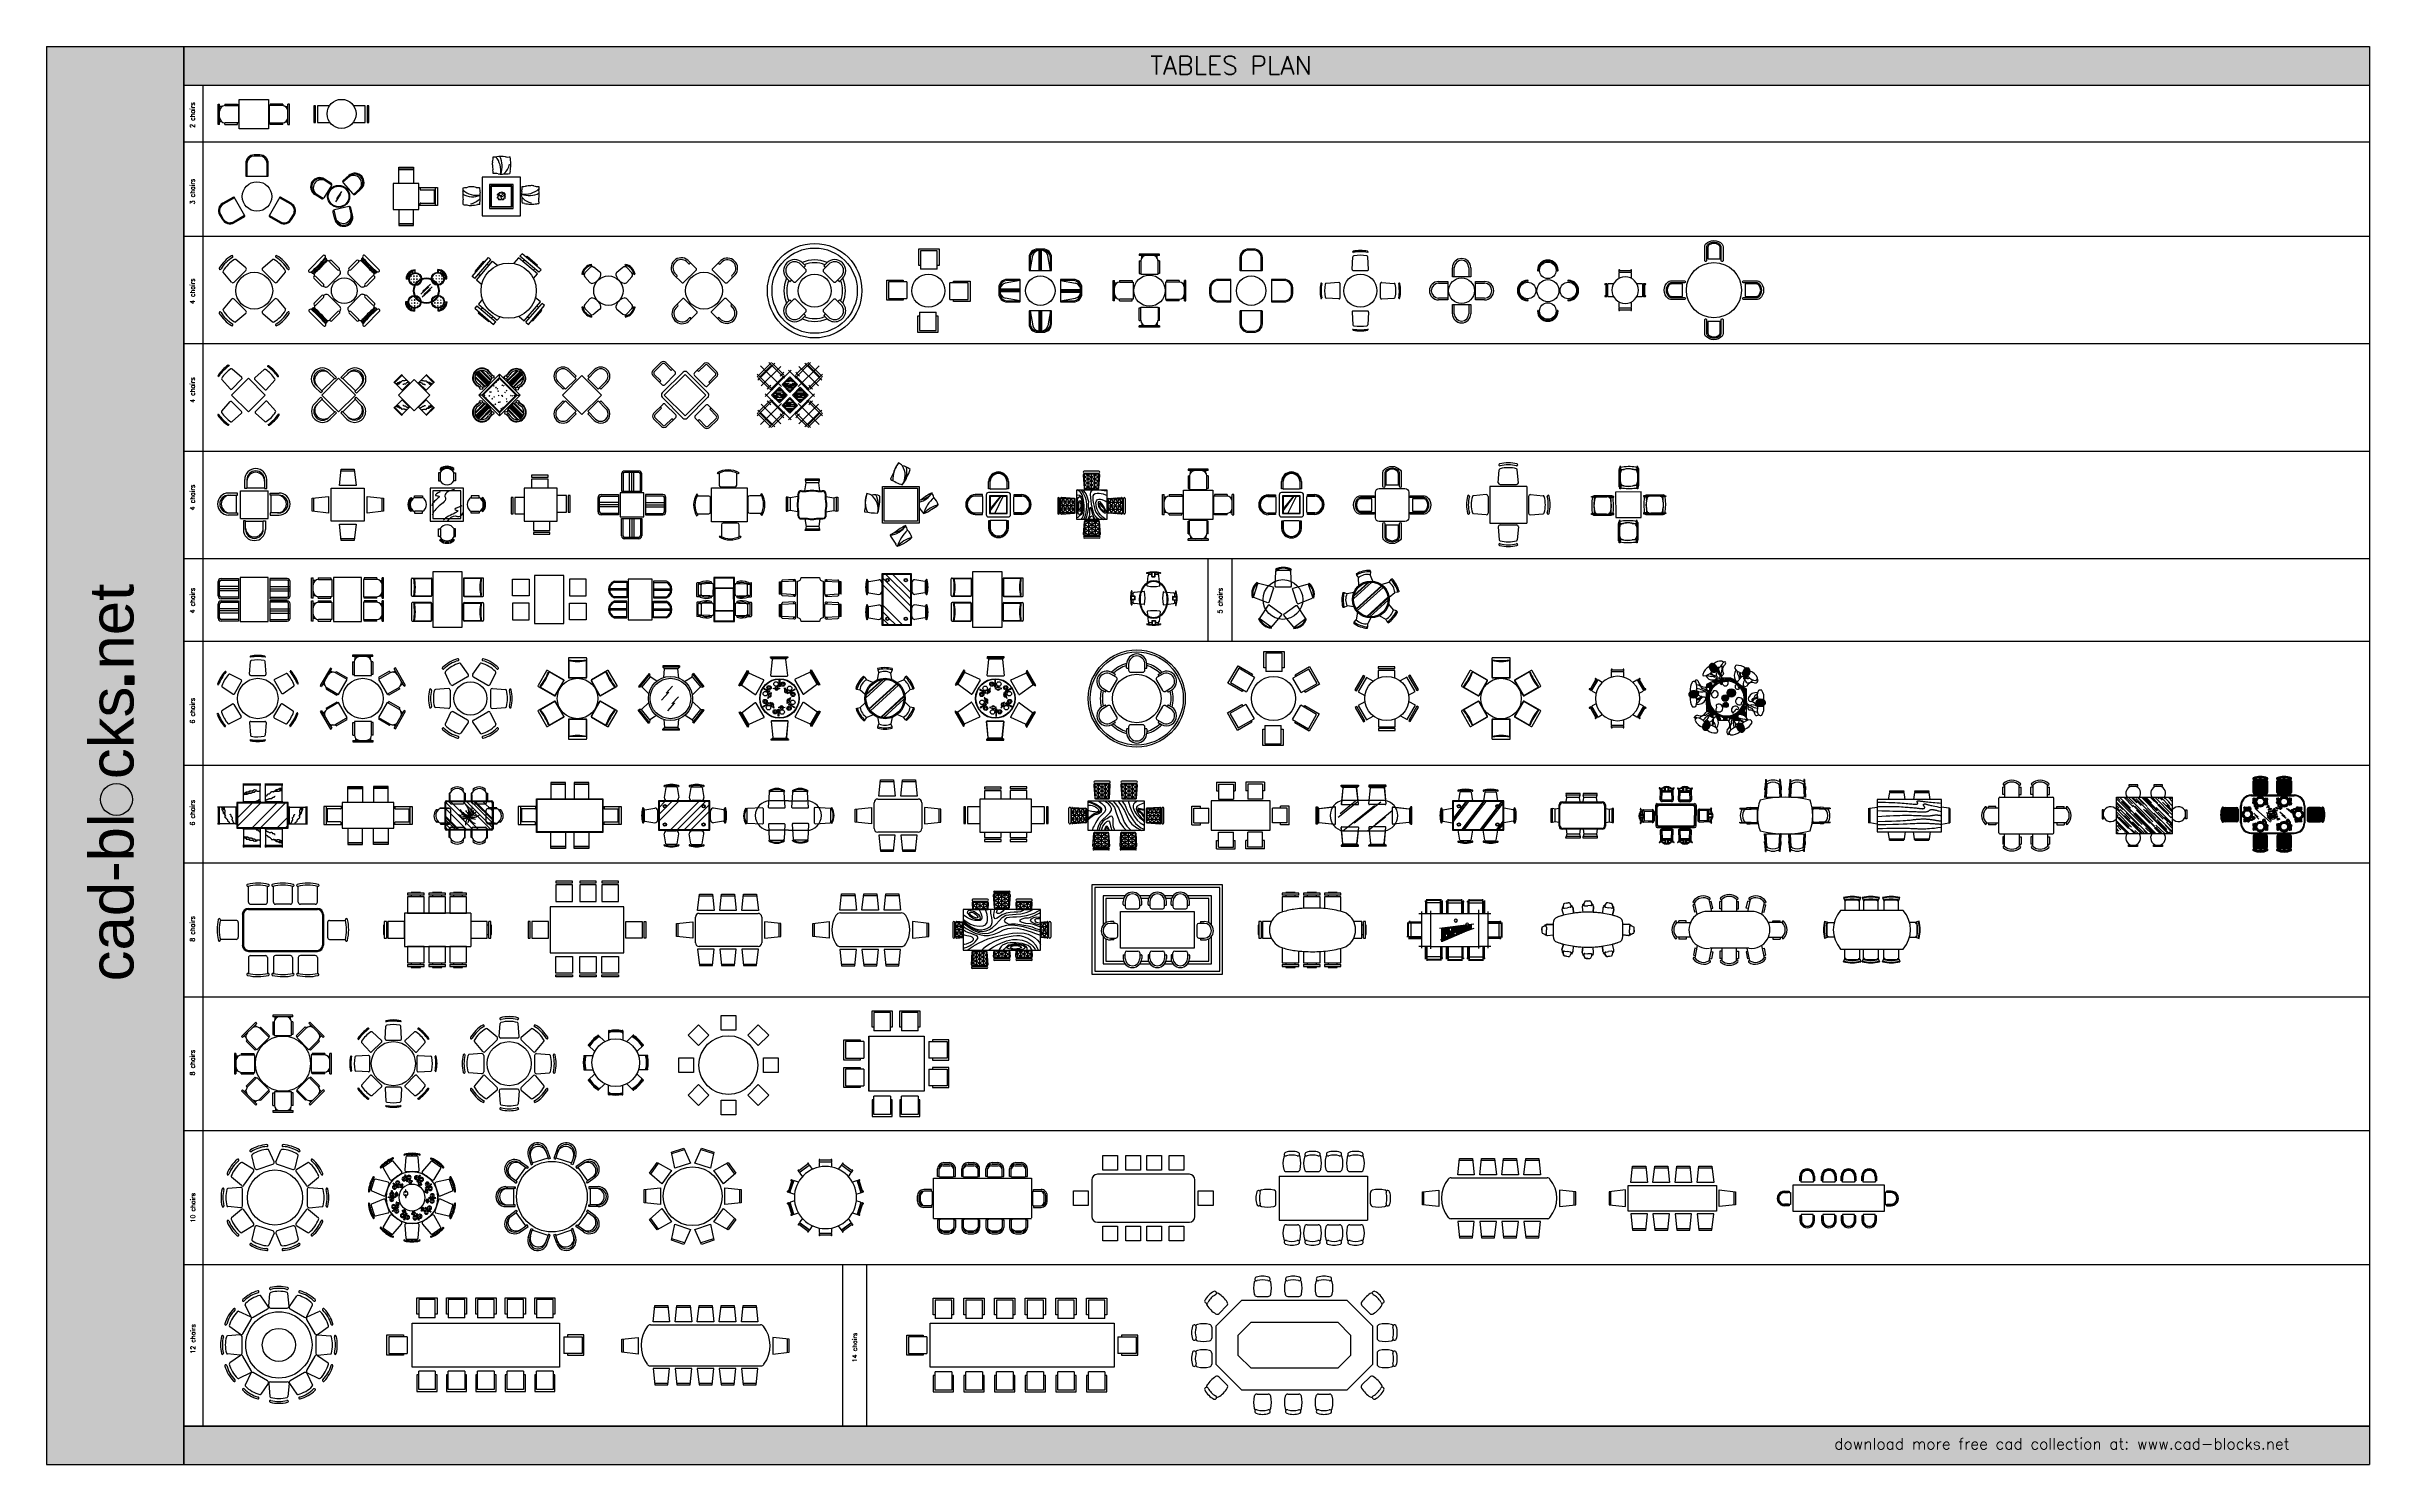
# Model space of a CAD drawing. Header units: inches. Extents: x 38074 to 101214, y 18833 to 57379.
import ezdxf

# ---------------------------------------------------------------- set-up
doc = ezdxf.new("R2010")
doc.units = ezdxf.units.IN
doc.set_wipeout_variables(frame=1)
doc.layers.add('www.cad-blocks.net', color=7, linetype='Continuous')
doc.styles.get("Standard").update_dxf_attribs({"font": 'arial.ttf'})

# ---------------------------------------------------------------- blocks, each defined once
blk = doc.blocks.new('A$C6A3728A5')
for p, q in [((89, 870), (18, 870)), ((28, 887), (90, 882)), ((63, 957), (104, 939)), ((70, 973), (110, 952)), ((104, 1021), (137, 990)), ((117, 1033), (147, 1000)), ((144, 936), (164, 956)), ((164, 936), (144, 956)), ((144, 856), (164, 876)), ((164, 856), (144, 876)), ((144, 776), (164, 796)), ((164, 776), (144, 796)), ((164, 1067), (185, 1027)), ((180, 1074), (198, 1033)), ((224, 1016), (234, 1026)), ((224, 936), (244, 956)), ((244, 936), (224, 956)), ((224, 856), (244, 876)), ((244, 856), (224, 876)), ((224, 776), (244, 796)), ((244, 776), (224, 796)), ((225, 715), (224, 716)), ((244, 1016), (234, 1026)), ((239, 712), (244, 716)), ((250, 1109), (255, 1047)), ((267, 1048), (267, 1119)), ((304, 1016), (311, 1024)), ((304, 936), (324, 956)), ((324, 936), (304, 956)), ((304, 856), (324, 876)), ((324, 856), (304, 876)), ((304, 776), (324, 796)), ((324, 776), (304, 796)), ((306, 714), (304, 716)), ((324, 1016), (319, 1021)), ((404, 936), (384, 956)), ((384, 936), (403, 955)), ((384, 856), (404, 876)), ((404, 856), (384, 876)), ((384, 776), (404, 796)), ((400, 780), (384, 796)), ((639, 661), (419, 456)), ((684, 736), (464, 531)), ((723, 655), (503, 450)), ((744, 947), (764, 967)), ((764, 867), (744, 887)), ((744, 867), (764, 887)), ((764, 787), (744, 807)), ((764, 947), (745, 966)), ((747, 791), (764, 807)), ((824, 1027), (829, 1032)), ((844, 947), (824, 967)), ((824, 947), (844, 967)), ((844, 867), (824, 887)), ((824, 867), (844, 887)), ((844, 787), (824, 807)), ((824, 787), (844, 807)), ((844, 1027), (836, 1034)), ((841, 725), (844, 727)), ((880, 1058), (880, 1129)), ((897, 1120), (893, 1058)), ((904, 1027), (914, 1037)), ((924, 947), (904, 967)), ((904, 947), (924, 967)), ((924, 867), (904, 887)), ((904, 867), (924, 887)), ((924, 787), (904, 807)), ((904, 787), (924, 807)), ((908, 723), (904, 727)), ((924, 1027), (914, 1037)), ((922, 726), (924, 727)), ((967, 1085), (950, 1044)), ((983, 1077), (963, 1038)), ((1004, 947), (984, 967)), ((984, 947), (1004, 967)), ((1004, 867), (984, 887)), ((984, 867), (1004, 887)), ((1004, 787), (984, 807)), ((984, 787), (1004, 807)), ((1031, 1044), (1001, 1011)), ((1044, 1031), (1011, 1001)), ((1077, 983), (1038, 963)), ((1085, 967), (1044, 950)), ((1120, 897), (1058, 893)), ((1058, 880), (1129, 880)), ((71, 249), (0, 249)), ((10, 232), (72, 236)), ((44, 162), (85, 179)), ((52, 146), (92, 167)), ((86, 98), (118, 128)), ((103, 226), (93, 216)), ((103, 206), (93, 216)), ((103, 286), (95, 293)), ((103, 306), (97, 300)), ((98, 86), (128, 118)), ((146, 52), (167, 92)), ((162, 44), (179, 85)), ((183, 386), (163, 366)), ((183, 286), (163, 306)), ((183, 306), (163, 286)), ((183, 206), (163, 226)), ((183, 226), (163, 206)), ((183, 126), (163, 146)), ((183, 146), (163, 126)), ((183, 366), (164, 385)), ((232, 10), (236, 72)), ((262, 366), (242, 386)), ((262, 386), (242, 366)), ((262, 286), (242, 306)), ((262, 306), (242, 286)), ((262, 206), (242, 226)), ((262, 226), (242, 206)), ((262, 126), (242, 146)), ((262, 146), (242, 126)), ((249, 71), (249, 0)), ((342, 366), (322, 386)), ((339, 382), (322, 366)), ((342, 286), (322, 306)), ((342, 306), (322, 286)), ((342, 206), (322, 226)), ((342, 226), (322, 206)), ((342, 126), (322, 146)), ((342, 146), (322, 126)), ((405, 288), (402, 286)), ((407, 221), (402, 226)), ((404, 207), (402, 206)), ((678, 579), (458, 375)), ((726, 225), (730, 230)), ((728, 292), (730, 290)), ((729, 212), (730, 210)), ((790, 370), (810, 390)), ((790, 290), (810, 310)), ((790, 310), (810, 290)), ((790, 210), (810, 230)), ((790, 230), (810, 210)), ((790, 130), (810, 150)), ((790, 150), (810, 130)), ((794, 386), (810, 370)), ((870, 370), (890, 390)), ((870, 390), (890, 370)), ((870, 290), (890, 310)), ((870, 310), (890, 290)), ((870, 210), (890, 230)), ((870, 230), (890, 210)), ((870, 130), (890, 150)), ((870, 150), (890, 130)), ((884, 76), (884, 4)), ((901, 14), (896, 76)), ((950, 390), (970, 370)), ((950, 370), (969, 389)), ((950, 290), (970, 310)), ((950, 310), (970, 290)), ((950, 210), (970, 230)), ((950, 230), (970, 210)), ((950, 130), (970, 150)), ((950, 150), (970, 130)), ((971, 49), (953, 90)), ((987, 56), (966, 96)), ((1034, 90), (1004, 123)), ((1047, 103), (1014, 133)), ((1030, 310), (1035, 305)), ((1030, 290), (1038, 297)), ((1030, 230), (1040, 220)), ((1030, 210), (1040, 220)), ((1081, 150), (1041, 171)), ((1088, 166), (1047, 184)), ((1123, 236), (1061, 241)), ((1062, 254), (1133, 254))]:
    blk.add_line(p, q)
for centre, radius in [((267, 870), 178), ((267, 870), 160), ((568, 555), 350), ((568, 555), 330), ((880, 880), 178), ((880, 880), 160), ((249, 249), 178), ((249, 249), 160), ((884, 254), 178), ((884, 254), 160)]:
    blk.add_circle(centre, radius)
for centre, radius, start, end in [((267, 870), 249, 90, 180), ((267, 870), 240, 90, 180), ((267, 870), 222, 94.09604, 175.90396), ((880, 880), 249, 0, 90), ((880, 880), 240, 0, 90), ((880, 880), 222, 4.09604, 85.90396), ((249, 249), 249, 180, 270), ((249, 249), 240, 180, 270), ((249, 249), 222, 184.09604, 265.90396), ((884, 254), 249, 270, 0), ((884, 254), 240, 270, 0), ((884, 254), 222, 274.09604, 355.90396)]:
    blk.add_arc(centre, radius, start, end)
blk = doc.blocks.new('A$C47EF7D3D')
for p, q in [((0, 675), (40, 675)), ((0, 125), (0, 675)), ((40, 125), (40, 675)), ((181, 675), (525, 675)), ((181, 675), (181, 635)), ((190, 635), (550, 635)), ((525, 675), (525, 635)), ((550, 635), (550, 165)), ((568, 800), (1368, 800)), ((568, 0), (568, 800)), ((1368, 800), (1368, 0)), ((1746, 635), (1386, 635)), ((1386, 635), (1386, 165)), ((1755, 675), (1411, 675)), ((1411, 675), (1411, 635)), ((1755, 675), (1755, 635)), ((1936, 675), (1896, 675)), ((1896, 125), (1896, 675)), ((1936, 125), (1936, 675)), ((40, 125), (0, 125)), ((103, 607), (40, 607)), ((103, 193), (40, 193)), ((181, 125), (181, 165)), ((181, 125), (525, 125)), ((550, 165), (190, 165)), ((525, 125), (525, 165)), ((1368, 0), (568, 0)), ((1386, 165), (1746, 165)), ((1411, 125), (1411, 165)), ((1755, 125), (1411, 125)), ((1755, 125), (1755, 165)), ((1834, 607), (1896, 607)), ((1834, 193), (1896, 193)), ((1896, 125), (1936, 125))]:
    blk.add_line(p, q)
for centre, start, end in [((190, 485), 90, 180), ((1746, 485), 0, 90), ((190, 315), 180, 270), ((1746, 315), 270, 0)]:
    blk.add_arc(centre, 150, start, end)
blk = doc.blocks.new('A$C670C3AF2')
for p, q in [((742, 1644), (742, 1304)), ((752, 1294), (1342, 1294)), ((772, 1644), (772, 1294)), ((1122, 1874), (972, 1874)), ((1122, 1844), (972, 1844)), ((1322, 1294), (1322, 1644)), ((1352, 1304), (1352, 1644)), ((409, 730), (115, 560)), ((433, 709), (130, 534)), ((718, 215), (423, 726)), ((1669, 725), (1374, 214)), ((1963, 533), (1659, 708)), ((1978, 559), (1683, 729)), ((30, 246), (105, 116)), ((56, 261), (131, 131)), ((405, 58), (708, 233)), ((420, 32), (714, 202)), ((1378, 200), (1673, 30)), ((1384, 231), (1688, 56)), ((1961, 130), (2036, 259)), ((1987, 115), (2062, 244))]:
    blk.add_line(p, q)
blk.add_circle((1046, 745), 400)
for centre, radius, start, end in [((972, 1644), 230, 90, 180), ((752, 1304), 10, 180, 270), ((972, 1644), 200, 90, 180), ((1122, 1644), 230, 0, 90), ((1122, 1644), 200, 0, 90), ((1342, 1304), 10, 270, 0), ((414, 721), 10, 30, 120), ((1678, 720), 10, 60, 150), ((230, 361), 230, 120, 210), ((230, 361), 200, 120, 210), ((305, 231), 230, 210, 300), ((305, 231), 200, 210, 300), ((709, 210), 10, 300, 30), ((1383, 209), 10, 150, 240), ((1788, 230), 230, 240, 330), ((1788, 230), 200, 240, 330), ((1863, 359), 200, 330, 60), ((1863, 359), 230, 330, 60)]:
    blk.add_arc(centre, radius, start, end)
blk = doc.blocks.new('A$C788F7888')
for p, q in [((382, 1286), (552, 1180)), ((1057, 1358), (873, 1196)), ((1038, 1381), (887, 1249)), ((288, 755), (118, 861)), ((343, 757), (134, 886)), ((568, 1112), (357, 772)), ((366, 1260), (575, 1131)), ((813, 870), (681, 662)), ((837, 950), (705, 742)), ((883, 1178), (1147, 878)), ((1163, 866), (1348, 1028)), ((1218, 873), (1368, 1006)), ((608, 387), (654, 193)), ((627, 439), (683, 200)), ((1035, 539), (646, 448)), ((1112, 300), (1056, 539)), ((1141, 307), (1095, 502))]:
    blk.add_line(p, q)
for radius in [300, 280]:
    blk.add_circle((761, 811), radius)
for centre, radius, start, end in [((250, 1073), 250, 58.21059, 238.21059), ((250, 1073), 220, 58.21059, 238.21059), ((292, 1047), 220, 58.21059, 238.21059), ((1166, 1161), 220, 311.34691, 131.34691), ((1203, 1193), 250, 311.34691, 131.34691), ((1203, 1193), 220, 311.34691, 131.34691), ((314, 798), 50, 238.21059, 328.21059), ((525, 1138), 50, 328.21059, 58.21059), ((920, 1211), 50, 131.34691, 221.34691), ((1185, 911), 50, 221.34691, 311.34691), ((657, 399), 50, 103.21059, 193.21059), ((898, 250), 250, 193.21059, 13.21059), ((886, 298), 220, 193.21059, 13.21059), ((898, 250), 220, 193.21059, 13.21059), ((1047, 490), 50, 13.21059, 103.21059)]:
    blk.add_arc(centre, radius, start, end)
blk = doc.blocks.new('A$C759D2155')
for p, q in [((152, 1141, -343), (152, 1583, -343)), ((152, 1583, -343), (550, 1583, -343)), ((152, 1539, -343), (550, 1539, -343)), ((152, 1527, -343), (550, 1527, -343)), ((550, 1583, -343), (550, 1141, -343)), ((700, 1141), (0, 1141)), ((0, 1141), (0, 441)), ((700, 441), (700, 1141)), ((700, 1039), (1203, 1039)), ((733, 1039), (733, 984)), ((747, 970), (1137, 970)), ((1112, 970), (1112, 613)), ((1137, 1039), (1137, 544)), ((1203, 1039), (1203, 544)), ((0, 441), (700, 441)), ((152, 441, -343), (152, 0, -343)), ((152, 56, -343), (550, 56, -343)), ((152, 44, -343), (550, 44, -343)), ((152, 0, -343), (550, 0, -343)), ((550, 0, -343), (550, 441, -343)), ((1203, 544), (700, 544)), ((733, 544), (733, 598)), ((747, 613), (1137, 613))]:
    blk.add_line(p, q)
for centre, start, end in [((747, 984), 180, 270), ((747, 598), 90, 180)]:
    blk.add_arc(centre, 14.7, start, end)
blk = doc.blocks.new('A$C36D95CCC')
for p, q in [((1573, 1050), (523, 1050)), ((523, 1050), (523, 0)), ((1373, 850), (723, 850)), ((723, 850), (723, 200)), ((1333, 810), (763, 810)), ((763, 810), (763, 240)), ((763, 810), (773, 800)), ((1323, 800), (773, 800)), ((773, 800), (773, 250)), ((995, 624), (991, 635)), ((991, 635), (1003, 634)), ((1003, 634), (1013, 628)), ((1013, 628), (1019, 637)), ((1019, 641), (1026, 637)), ((1019, 637), (1019, 641)), ((1026, 637), (1036, 617)), ((1046, 621), (1048, 642)), ((1048, 642), (1060, 642)), ((1060, 640), (1054, 638)), ((1054, 638), (1058, 632)), ((1058, 632), (1065, 634)), ((1060, 642), (1060, 640)), ((1065, 634), (1074, 642)), ((1074, 642), (1085, 642)), ((1083, 637), (1079, 634)), ((1079, 634), (1092, 628)), ((1085, 642), (1083, 637)), ((1333, 810), (1323, 800)), ((1323, 250), (1323, 800)), ((1333, 240), (1333, 810)), ((1373, 200), (1373, 850)), ((1573, 0), (1573, 1050)), ((523, 0), (1573, 0)), ((723, 200), (1373, 200)), ((763, 240), (773, 250)), ((763, 240), (1333, 240)), ((773, 250), (1323, 250)), ((942, 507), (949, 516)), ((948, 493), (942, 507)), ((943, 480), (948, 493)), ((952, 476), (943, 480)), ((945, 582), (950, 587)), ((946, 562), (945, 582)), ((950, 558), (946, 562)), ((949, 516), (957, 522)), ((950, 587), (960, 586)), ((972, 563), (950, 558)), ((962, 471), (952, 476)), ((957, 522), (969, 527)), ((958, 596), (959, 603)), ((966, 591), (958, 596)), ((959, 603), (971, 609)), ((960, 586), (966, 591)), ((961, 533), (967, 545)), ((969, 527), (961, 533)), ((972, 472), (962, 471)), ((967, 545), (988, 548)), ((971, 609), (984, 592)), ((987, 563), (972, 563)), ((983, 473), (972, 472)), ((974, 442), (983, 459)), ((981, 433), (974, 442)), ((986, 437), (981, 433)), ((990, 468), (983, 473)), ((983, 459), (990, 468)), ((984, 592), (1000, 589)), ((986, 617), (987, 627)), ((992, 606), (986, 617)), ((987, 445), (986, 441)), ((986, 441), (986, 437)), ((987, 627), (995, 624)), ((1002, 557), (987, 563)), ((994, 448), (987, 445)), ((988, 548), (1004, 547)), ((1000, 589), (992, 606)), ((992, 441), (994, 448)), ((995, 433), (992, 441)), ((1005, 430), (995, 433)), ((1004, 447), (998, 440)), ((998, 440), (1005, 430)), ((1004, 547), (1002, 557)), ((1008, 447), (1004, 447)), ((1011, 430), (1008, 447)), ((1029, 430), (1011, 430)), ((1022, 551), (1029, 558)), ((1027, 540), (1022, 551)), ((1038, 536), (1027, 540)), ((1028, 520), (1036, 529)), ((1035, 516), (1028, 520)), ((1029, 558), (1042, 550)), ((1029, 511), (1035, 516)), ((1040, 506), (1029, 511)), ((1042, 434), (1029, 430)), ((1036, 617), (1041, 608)), ((1036, 529), (1038, 536)), ((1053, 512), (1040, 506)), ((1041, 608), (1046, 621)), ((1042, 550), (1054, 548)), ((1049, 456), (1042, 434)), ((1046, 479), (1044, 469)), ((1044, 469), (1049, 456)), ((1050, 481), (1046, 479)), ((1056, 472), (1050, 481)), ((1061, 515), (1053, 512)), ((1054, 548), (1061, 546)), ((1060, 459), (1056, 472)), ((1061, 546), (1059, 534)), ((1059, 534), (1075, 532)), ((1070, 448), (1060, 459)), ((1072, 518), (1061, 515)), ((1077, 597), (1064, 586)), ((1064, 586), (1077, 587)), ((1066, 431), (1067, 440)), ((1072, 430), (1066, 431)), ((1067, 440), (1070, 448)), ((1075, 532), (1072, 518)), ((1077, 433), (1072, 430)), ((1090, 606), (1077, 597)), ((1077, 587), (1095, 600)), ((1080, 442), (1077, 433)), ((1100, 436), (1079, 431)), ((1079, 431), (1080, 435)), ((1080, 435), (1089, 443)), ((1089, 443), (1080, 442)), ((1095, 625), (1088, 616)), ((1088, 616), (1090, 606)), ((1092, 628), (1095, 625)), ((1095, 600), (1105, 629)), ((1114, 454), (1100, 436)), ((1103, 550), (1108, 541)), ((1125, 550), (1103, 550)), ((1105, 629), (1113, 630)), ((1112, 478), (1106, 466)), ((1106, 466), (1114, 454)), ((1108, 541), (1147, 536)), ((1130, 475), (1112, 478)), ((1113, 630), (1121, 621)), ((1121, 614), (1120, 607)), ((1120, 607), (1129, 604)), ((1121, 621), (1121, 614)), ((1135, 559), (1125, 550)), ((1129, 604), (1145, 600)), ((1133, 474), (1130, 475)), ((1136, 584), (1133, 582)), ((1133, 582), (1144, 577)), ((1151, 497), (1133, 474)), ((1140, 565), (1135, 559)), ((1152, 584), (1136, 584)), ((1154, 562), (1140, 565)), ((1144, 577), (1156, 573)), ((1158, 517), (1144, 513)), ((1144, 513), (1147, 507)), ((1145, 600), (1155, 596)), ((1147, 536), (1153, 527)), ((1147, 507), (1151, 497)), ((1160, 592), (1152, 584)), ((1153, 527), (1158, 517)), ((1159, 566), (1154, 562)), ((1155, 596), (1160, 592)), ((1156, 573), (1159, 566)), ((1333, 240), (1323, 250))]:
    blk.add_line(p, q)
for centre, radius, start, end in [((1044, 1404), 242, 164.14321, 186.90396), ((1443, 1385), 639, 180.86838, 192.66786), ((204, 1614), 624, 346.69709, 358.77113), ((807, 2891), 1290, 270.93378, 275.25689), ((485, 1236), 549, 349.36558, 41.94754), ((1024, 744), 868, 80.95429, 96.55806), ((536, 1346), 537, 336.88791, 29.63957), ((759, 1519), 524, 313.26455, 347.38033), ((1218, 2082), 485, 263.18346, 278.34245), ((563, 1388), 744, 346.17052, 358.71998), ((107, 1452), 1191, 2.4229, 7.27705), ((917, 1409), 392, 354.54956, 13.74249), ((867, 567), 868, 173.44194, 189.04571), ((-1279, 784), 1290, 354.74311, 359.06622), ((375, 1106), 549, 228.05246, 280.63442), ((-3, 1387), 624, 271.22887, 283.30291), ((207, 546), 242, 83.09604, 105.85679), ((227, 148), 639, 77.33214, 89.13162), ((436, 1191), 426, 260.59946, 273.03385), ((1008, 757), 550, 179.06115, 193.59357), ((399, 1175), 426, 356.96615, 9.40054), ((833, 603), 550, 76.40643, 90.93885), ((1045, 2484), 1349, 266.51189, 276.08879), ((1065, 5421), 4280, 271.64108, 272.90806), ((1424, 1172), 144, 164.68248, 190.52829), ((1701, 1137), 549, 259.36558, 311.94754), ((2949, 577), 1349, 176.51189, 186.08879), ((1067, 788), 550, 346.40643, 0.93885), ((1639, 1223), 426, 266.96615, 279.40054), ((1849, 179), 639, 90.86838, 102.66786), ((1869, 578), 242, 74.14321, 96.90396), ((2078, 1418), 624, 256.69709, 268.77113), ((3355, 815), 1290, 180.93378, 185.25689), ((1208, 598), 868, 350.95429, 6.55806), ((266, 1055), 537, 240.36043, 293.11209), ((-471, 373), 485, 351.65755, 6.81654), ((160, 1484), 1191, 262.72295, 267.5771), ((202, 674), 392, 256.25751, 275.45044), ((93, 832), 524, 282.61967, 316.73545), ((223, 1028), 744, 271.28002, 283.82948), ((439, 167), 144, 79.47171, 105.31752), ((-3809, 526), 4280, 357.09194, 358.35892), ((-873, 546), 1349, 353.91121, 3.48811), ((1810, 1086), 537, 246.88791, 299.63957), ((1983, 863), 524, 223.26455, 257.38033), ((5885, 557), 4280, 181.64108, 182.90806), ((1637, 198), 144, 74.68248, 100.52829), ((1853, 1059), 744, 256.17052, 268.71998), ((1873, 705), 392, 264.54956, 283.74249), ((1916, 1515), 1191, 272.4229, 277.27705), ((2547, 404), 485, 173.18346, 188.34245)]:
    blk.add_arc(centre, radius, start, end)
blk = doc.blocks.new('A$C61BD5974')
at = {"linetype": 'Continuous'}
for p, q in [((-230, 619), (-499, 845)), ((230, 619), (499, 845)), ((-619, 230), (-845, 499)), ((-548, 230), (-230, 548)), ((230, 548), (548, 230)), ((619, 230), (845, 499)), ((-619, -230), (-845, -499)), ((-548, -230), (-230, -548)), ((-230, -619), (-499, -845)), ((230, -548), (548, -230)), ((230, -619), (499, -845)), ((619, -230), (845, -499))]:
    blk.add_line(p, q, dxfattribs=at)
blk.add_circle((0, 0), 500, dxfattribs=at)
for centre, radius, start, end in [((-115, 115), 974, 120.98519, 149.01481), ((-150, 150), 874, 120.40172, 149.59828), ((-115, 115), 844, 119.69236, 150.30764), ((-601, 924), 30, 58.48698, 120.98519), ((-608, 930), 30, 300.40172, 41.3764), ((-518, 822), 30, 49.93169, 119.69236), ((518, 822), 30, 60.30764, 130.06831), ((115, 115), 844, 29.69236, 60.30764), ((608, 930), 30, 138.6236, 239.59828), ((601, 924), 30, 59.01481, 121.51302), ((150, 150), 874, 30.40172, 59.59828), ((115, 115), 974, 30.98519, 59.01481), ((-924, 601), 30, 149.01481, 211.51302), ((-930, 608), 30, 228.6236, 329.59828), ((-822, 518), 30, 150.30764, 220.06831), ((-583, 265), 50, 225, 315), ((-265, 583), 50, 315, 45), ((265, 583), 50, 135, 225), ((583, 265), 50, 225, 315), ((822, 518), 30, 319.93169, 29.69236), ((930, 608), 30, 210.40172, 311.3764), ((924, 601), 30, 328.48698, 30.98519), ((-924, -601), 30, 148.48698, 210.98519), ((-930, -608), 30, 30.40172, 131.3764), ((-115, -115), 974, 210.98519, 239.01481), ((-150, -150), 874, 210.40172, 239.59828), ((-822, -518), 30, 139.93169, 209.69236), ((-115, -115), 844, 209.69236, 240.30764), ((-583, -265), 50, 45, 135), ((-265, -583), 50, 315, 45), ((265, -583), 50, 135, 225), ((115, -115), 844, 299.69236, 330.30764), ((583, -265), 50, 45, 135), ((150, -150), 874, 300.40172, 329.59828), ((115, -115), 974, 300.98519, 329.01481), ((822, -518), 30, 330.30764, 40.06831), ((930, -608), 30, 48.6236, 149.59828), ((924, -601), 30, 329.01481, 31.51302), ((-601, -924), 30, 239.01481, 301.51302), ((-608, -930), 30, 318.6236, 59.59828), ((-518, -822), 30, 240.30764, 310.06831), ((518, -822), 30, 229.93169, 299.69236), ((608, -930), 30, 120.40172, 221.3764), ((601, -924), 30, 238.48698, 300.98519)]:
    blk.add_arc(centre, radius, start, end, dxfattribs=at)
blk = doc.blocks.new('A$C054D6BE5')
at = {"ltscale": 10}
for p, q in [((-958, 560), (-569, 952)), ((-527, 753), (-485, 795)), ((-393, 820), (-391, 822)), ((-183, 564), (-393, 772)), ((-343, 822), (-134, 614)), ((336, 822), (128, 613)), ((178, 563), (386, 773)), ((386, 821), (384, 822)), ((478, 797), (519, 756)), ((559, 956), (951, 566)), ((-823, 387), (-825, 385)), ((-824, 337), (-615, 129)), ((-799, 479), (-759, 520)), ((-565, 179), (-775, 387)), ((-567, 129), (-565, 131)), ((-444, 114), (-117, 443)), ((-134, 566), (-135, 564)), ((112, 442), (442, 115)), ((128, 565), (130, 563)), ((563, 181), (771, 391)), ((565, 132), (563, 133)), ((821, 341), (613, 132)), ((752, 525), (794, 483)), ((819, 391), (821, 389)), ((-952, -566), (-559, -955)), ((-820, -342), (-612, -133)), ((-818, -392), (-819, -390)), ((-793, -484), (-752, -524)), ((-562, -182), (-770, -392)), ((-564, -133), (-562, -134)), ((-441, -116), (-111, -443)), ((-177, -564), (-385, -774)), ((-335, -823), (-127, -614)), ((-127, -566), (-129, -564)), ((441, -115), (114, -445)), ((130, -567), (132, -565)), ((340, -823), (131, -615)), ((180, -565), (390, -773)), ((564, -130), (562, -132)), ((562, -180), (772, -388)), ((955, -561), (565, -953)), ((821, -338), (612, -130)), ((795, -480), (755, -521)), ((820, -388), (821, -386)), ((-519, -756), (-477, -798)), ((-385, -822), (-383, -824)), ((390, -821), (388, -823)), ((524, -754), (482, -796))]:
    blk.add_line(p, q, dxfattribs=at)
at = {"linetype": 'Continuous'}
blk.add_circle((0, 0), 350, dxfattribs=at)
at = {"ltscale": 10}
for centre, radius, start, end in [((-3237, 3211), 3575, 310.8815, 319.55548), ((-3237, 3211), 3598, 310.8815, 319.55548), ((-3237, 3211), 3632, 311.13111, 319.30587), ((-2165, 2147), 2151, 310.83966, 319.59733), ((-544, 928), 33.9, 14.19876, 135.21849), ((-573, 921), 63.4, 332.83005, 14.19876), ((-519, 874), 19.8, 10.2345, 81.08854), ((-503, 855), 22.4, 326.74367, 81.34292), ((-445, 755), 56.6, 53.52689, 135.21849), ((-488, 816), 27.1, 343.18853, 82.16509), ((-2445, -1950), 3420, 53.34651, 53.52689), ((-369, 796), 33.9, 135.21849, 225.21849), ((-367, 798), 33.9, 45.21849, 135.21849), ((360, 798), 33.9, 45.21849, 135.21849), ((362, 797), 33.9, 315.21849, 45.21849), ((2458, -1933), 3420, 126.9101, 127.09048), ((438, 756), 56.6, 45.21849, 126.9101), ((479, 819), 27.1, 98.27189, 197.24845), ((494, 858), 22.4, 99.09406, 213.69332), ((3210, 3235), 3632, 221.13111, 229.30587), ((510, 877), 19.8, 99.34845, 170.20248), ((3210, 3235), 3598, 220.8815, 229.55548), ((563, 925), 63.4, 166.23822, 207.60693), ((535, 932), 33.9, 45.21849, 166.23822), ((3210, 3235), 3575, 220.8815, 229.55548), ((2146, 2163), 2151, 220.83966, 229.59733), ((-934, 536), 33.9, 135.21849, 256.23822), ((-927, 564), 63.4, 256.23822, 297.60693), ((-879, 511), 19.8, 189.34845, 260.20248), ((-861, 495), 22.4, 189.09406, 303.69332), ((-821, 480), 27.1, 188.27189, 287.24845), ((-800, 361), 33.9, 135.21849, 225.21849), ((-799, 363), 33.9, 45.21849, 135.21849), ((-759, 439), 56.6, 135.21849, 216.9101), ((1931, 2460), 3420, 216.9101, 217.09048), ((-591, 153), 33.9, 225.21849, 315.21849), ((-479, 243), 147, 232.11031, 266.27589), ((-589, 155), 33.9, 315.21849, 45.21849), ((-484, 153), 56.6, 266.27589, 315.21849), ((-159, 588), 33.9, 225.21849, 315.21849), ((-158, 590), 33.9, 315.21849, 45.21849), ((-247, 477), 147, 4.1611, 38.32668), ((-157, 483), 56.6, 315.21849, 4.1611), ((242, 477), 147, 142.11031, 176.27589), ((152, 482), 56.6, 176.27589, 225.21849), ((152, 589), 33.9, 135.21849, 225.21849), ((154, 587), 33.9, 225.21849, 315.21849), ((482, 155), 56.6, 225.21849, 274.1611), ((476, 245), 147, 274.1611, 308.32668), ((587, 157), 33.9, 135.21849, 225.21849), ((589, 156), 33.9, 225.21849, 315.21849), ((795, 367), 33.9, 45.21849, 135.21849), ((-1951, 2443), 3420, 323.34651, 323.52689), ((754, 443), 56.6, 323.52689, 45.21849), ((815, 486), 27.1, 253.18853, 352.16509), ((797, 365), 33.9, 315.21849, 45.21849), ((854, 501), 22.4, 236.74367, 351.34292), ((873, 517), 19.8, 280.2345, 351.08854), ((920, 571), 63.4, 242.83005, 284.19876), ((927, 542), 33.9, 284.19876, 45.21849), ((-928, -542), 33.9, 104.19876, 225.21849), ((-920, -570), 63.4, 62.83005, 104.19876), ((-873, -516), 19.8, 100.2345, 171.08854), ((-3211, -3235), 3575, 40.8815, 49.55548), ((-855, -500), 22.4, 56.74367, 171.34292), ((-3211, -3235), 3598, 40.8815, 49.55548), ((-3211, -3235), 3632, 41.13111, 49.30587), ((-816, -485), 27.1, 73.18853, 172.16509), ((-796, -366), 33.9, 135.21849, 225.21849), ((-794, -368), 33.9, 225.21849, 315.21849), ((-753, -444), 56.6, 143.52689, 225.21849), ((1952, -2444), 3420, 143.34651, 143.52689), ((-2147, -2163), 2151, 40.83966, 49.59733), ((-588, -157), 33.9, 45.21849, 135.21849), ((-475, -246), 147, 94.1611, 128.32668), ((-586, -158), 33.9, 315.21849, 45.21849), ((-481, -156), 56.6, 45.21849, 94.1611), ((-153, -588), 33.9, 45.21849, 135.21849), ((-151, -590), 33.9, 315.21849, 45.21849), ((-241, -478), 147, 322.11031, 356.27589), ((-151, -483), 56.6, 356.27589, 45.21849), ((154, -484), 56.6, 135.21849, 184.1611), ((244, -478), 147, 184.1611, 218.32668), ((155, -591), 33.9, 135.21849, 225.21849), ((156, -589), 33.9, 45.21849, 135.21849), ((481, -154), 56.6, 86.27589, 135.21849), ((3234, -3212), 3632, 131.13111, 139.30587), ((475, -244), 147, 52.11031, 86.27589), ((3234, -3212), 3598, 130.8815, 139.55548), ((3234, -3212), 3575, 130.8815, 139.55548), ((2162, -2148), 2151, 130.83966, 139.59733), ((586, -156), 33.9, 135.21849, 225.21849), ((588, -154), 33.9, 45.21849, 135.21849), ((796, -364), 33.9, 225.21849, 315.21849), ((-1934, -2461), 3420, 36.9101, 37.09048), ((755, -440), 56.6, 315.21849, 36.9101), ((818, -481), 27.1, 8.27189, 107.24845), ((797, -362), 33.9, 315.21849, 45.21849), ((857, -496), 22.4, 9.09406, 123.69332), ((876, -512), 19.8, 9.34845, 80.20248), ((924, -565), 63.4, 76.23822, 117.60693), ((931, -537), 33.9, 315.21849, 76.23822), ((-535, -931), 33.9, 225.21849, 346.23822), ((-564, -924), 63.4, 346.23822, 27.60693), ((-510, -877), 19.8, 279.34845, 350.20248), ((-494, -858), 22.4, 279.09406, 33.69332), ((-437, -757), 56.6, 225.21849, 306.9101), ((-479, -819), 27.1, 278.27189, 17.24845), ((-2457, 1932), 3420, 306.9101, 307.09048), ((-361, -798), 33.9, 135.21849, 225.21849), ((-359, -799), 33.9, 225.21849, 315.21849), ((364, -799), 33.9, 225.21849, 315.21849), ((366, -797), 33.9, 315.21849, 45.21849), ((2442, 1949), 3420, 233.34651, 233.52689), ((442, -756), 56.6, 233.52689, 315.21849), ((485, -817), 27.1, 163.18853, 262.16509), ((500, -856), 22.4, 146.74367, 261.34292), ((516, -875), 19.8, 190.2345, 261.08854), ((570, -922), 63.4, 152.83005, 194.19876), ((541, -929), 33.9, 194.19876, 315.21849)]:
    blk.add_arc(centre, radius, start, end, dxfattribs=at)
blk = doc.blocks.new('A$C74481BE1')
for p, q in [((-304, 900), (-304, 560)), ((-274, 550), (-205, 956)), ((-274, 900), (-274, 550)), ((76, 1130), (-74, 1130)), ((76, 1100), (-74, 1100)), ((-35, 550), (-35, 1100)), ((1, 550), (1, 1100)), ((37, 550), (37, 1100)), ((276, 550), (207, 956)), ((276, 550), (276, 900)), ((306, 560), (306, 900)), ((-1130, 76), (-1130, -74)), ((-1100, 76), (-1100, -74)), ((-550, 37), (-1100, 37)), ((-550, 1), (-1100, 1)), ((-550, 276), (-956, 207)), ((-560, 306), (-900, 306)), ((-550, 276), (-900, 276)), ((-550, -294), (-550, 296)), ((-294, 550), (296, 550)), ((550, 294), (550, -296)), ((550, 274), (956, 205)), ((900, 274), (550, 274)), ((550, 35), (1100, 35)), ((900, 304), (560, 304)), ((1100, -76), (1100, 74)), ((1130, -76), (1130, 74)), ((-550, -35), (-1100, -35)), ((-550, -274), (-956, -205)), ((-900, -274), (-550, -274)), ((-900, -304), (-560, -304)), ((-306, -560), (-306, -900)), ((294, -550), (-296, -550)), ((-276, -550), (-207, -956)), ((-276, -550), (-276, -900)), ((-37, -550), (-37, -1100)), ((-1, -550), (-1, -1100)), ((35, -550), (35, -1100)), ((274, -550), (205, -956)), ((274, -900), (274, -550)), ((304, -900), (304, -560)), ((550, -1), (1100, -1)), ((550, -37), (1100, -37)), ((550, -276), (956, -207)), ((550, -276), (900, -276)), ((560, -306), (900, -306)), ((-76, -1100), (74, -1100)), ((-76, -1130), (74, -1130))]:
    blk.add_line(p, q)
blk.add_circle((0, 0), 400)
for centre, radius, start, end in [((-74, 900), 230, 90, 180), ((-74, 900), 200, 90, 180), ((-4, 887), 213, 88.75211, 161.0614), ((5, 887), 213, 18.9386, 91.24789), ((76, 900), 230, 0, 90), ((76, 900), 200, 0, 90), ((-900, 76), 230, 90, 180), ((-900, 76), 200, 90, 180), ((-887, 5), 213, 108.9386, 181.24789), ((-887, -4), 213, 178.75211, 251.0614), ((-560, 296), 10, 0, 90), ((-294, 560), 10, 180, 270), ((296, 560), 10, 270, 0), ((560, 294), 10, 90, 180), ((900, 74), 230, 0, 90), ((900, 74), 200, 0, 90), ((887, 4), 213, 358.75211, 71.0614), ((-900, -74), 230, 180, 270), ((-900, -74), 200, 180, 270), ((-560, -294), 10, 270, 0), ((-296, -560), 10, 90, 180), ((294, -560), 10, 0, 90), ((560, -296), 10, 180, 270), ((900, -76), 200, 270, 0), ((900, -76), 230, 270, 0), ((887, -5), 213, 288.9386, 1.24789), ((-76, -900), 230, 180, 270), ((-76, -900), 200, 180, 270), ((-5, -887), 213, 198.9386, 271.24789), ((4, -887), 213, 268.75211, 341.0614), ((74, -900), 200, 270, 0), ((74, -900), 230, 270, 0)]:
    blk.add_arc(centre, radius, start, end)
blk = doc.blocks.new('A$C6F7D04C2')
for p, q in [((-275, 995), (-275, 955)), ((275, 995), (-275, 995)), ((275, 955), (-275, 955)), ((-275, 813), (-275, 469)), ((-275, 813), (-235, 813)), ((-235, 805), (-235, 445)), ((-207, 892), (-207, 955)), ((207, 892), (207, 955)), ((275, 813), (235, 813)), ((235, 445), (235, 805)), ((275, 955), (275, 995)), ((275, 813), (275, 469)), ((-990, 275), (-950, 275)), ((-990, -275), (-990, 275)), ((-950, -275), (-950, 275)), ((-887, 207), (-950, 207)), ((-809, 275), (-465, 275)), ((-809, 275), (-809, 235)), ((-800, 235), (-440, 235)), ((-465, 275), (-465, 235)), ((-440, 235), (-440, -235)), ((-275, 469), (-235, 469)), ((-235, 445), (235, 445)), ((275, 469), (235, 469)), ((800, 235), (440, 235)), ((440, 235), (440, -235)), ((809, 275), (465, 275)), ((465, 275), (465, 235)), ((809, 275), (809, 235)), ((887, 207), (950, 207)), ((990, 275), (950, 275)), ((950, -275), (950, 275)), ((990, -275), (990, 275)), ((-950, -275), (-990, -275)), ((-887, -207), (-950, -207)), ((-809, -275), (-809, -235)), ((-809, -275), (-465, -275)), ((-440, -235), (-800, -235)), ((-465, -275), (-465, -235)), ((-275, -813), (-275, -469)), ((-275, -469), (-235, -469)), ((-235, -805), (-235, -445)), ((-235, -445), (235, -445)), ((235, -445), (235, -805)), ((275, -469), (235, -469)), ((275, -813), (275, -469)), ((440, -235), (800, -235)), ((465, -275), (465, -235)), ((809, -275), (465, -275)), ((809, -275), (809, -235)), ((887, -207), (950, -207)), ((950, -275), (990, -275)), ((-275, -813), (-235, -813)), ((-275, -995), (-275, -955)), ((275, -955), (-275, -955)), ((275, -995), (-275, -995)), ((-207, -892), (-207, -955)), ((207, -892), (207, -955)), ((275, -813), (235, -813)), ((275, -955), (275, -995))]:
    blk.add_line(p, q)
blk.add_circle((0, 0), 425)
for centre, start, end in [((-85, 805), 90, 180), ((85, 805), 0, 90), ((-800, 85), 90, 180), ((800, 85), 0, 90), ((-800, -85), 180, 270), ((800, -85), 270, 0), ((-85, -805), 180, 270), ((85, -805), 270, 0)]:
    blk.add_arc(centre, 150, start, end)
blk = doc.blocks.new('A$C59213E3E')
for p, q in [((-304, 900), (-304, 560)), ((-274, 900), (-274, 550)), ((76, 1130), (-74, 1130)), ((76, 1100), (-74, 1100)), ((276, 550), (276, 900)), ((306, 560), (306, 900)), ((-1130, 76), (-1130, -74)), ((-1100, 76), (-1100, -74)), ((-560, 306), (-900, 306)), ((-550, 276), (-900, 276)), ((-550, -294), (-550, 296)), ((-294, 550), (296, 550)), ((550, 294), (550, -296)), ((900, 274), (550, 274)), ((900, 304), (560, 304)), ((1100, -76), (1100, 74)), ((1130, -76), (1130, 74)), ((-900, -274), (-550, -274)), ((-900, -304), (-560, -304)), ((-306, -560), (-306, -900)), ((294, -550), (-296, -550)), ((-276, -550), (-276, -900)), ((274, -900), (274, -550)), ((304, -900), (304, -560)), ((550, -276), (900, -276)), ((560, -306), (900, -306)), ((-76, -1100), (74, -1100)), ((-76, -1130), (74, -1130))]:
    blk.add_line(p, q)
blk.add_circle((0, 0), 400)
for centre, radius, start, end in [((-74, 900), 230, 90, 180), ((-74, 900), 200, 90, 180), ((76, 900), 230, 0, 90), ((76, 900), 200, 0, 90), ((-900, 76), 230, 90, 180), ((-900, 76), 200, 90, 180), ((-560, 296), 10, 0, 90), ((-294, 560), 10, 180, 270), ((296, 560), 10, 270, 0), ((560, 294), 10, 90, 180), ((900, 74), 230, 0, 90), ((900, 74), 200, 0, 90), ((-900, -74), 230, 180, 270), ((-900, -74), 200, 180, 270), ((-560, -294), 10, 270, 0), ((-296, -560), 10, 90, 180), ((294, -560), 10, 0, 90), ((560, -296), 10, 180, 270), ((900, -76), 230, 270, 0), ((900, -76), 200, 270, 0), ((-76, -900), 230, 180, 270), ((-76, -900), 200, 180, 270), ((74, -900), 230, 270, 0), ((74, -900), 200, 270, 0)]:
    blk.add_arc(centre, radius, start, end)
blk = doc.blocks.new('A$C57C453C8')
for p, q in [((-223, 577), (-202, 920)), ((-211, 1045), (-195, 1040)), ((209, 1045), (200, 1040)), ((223, 577), (202, 920)), ((209, 1050), (209, 1045)), ((-1058, 207), (-1053, 207)), ((-1052, 207), (-1048, 198)), ((-584, 221), (-927, 199)), ((-552, -196), (-552, 191)), ((-193, 545), (193, 545)), ((548, -196), (548, 191)), ((579, 221), (922, 199)), ((1047, 207), (1043, 198)), ((1053, 207), (1048, 207)), ((-1052, -214), (-1048, -198)), ((-584, -226), (-927, -204)), ((-223, -582), (-202, -925)), ((-193, -550), (193, -550)), ((223, -582), (202, -925)), ((579, -226), (922, -204)), ((1047, -214), (1043, -198)), ((-211, -1050), (-195, -1045)), ((209, -1050), (200, -1045)), ((209, -1055), (209, -1050))]:
    blk.add_line(p, q)
blk.add_circle((0, 0), 450)
for centre, radius, start, end in [((-191, 1050), 20, 101.48372, 180), ((-172, 918), 30, 101.03755, 176.42367), ((-1, 115), 975, 78.51628, 101.48372), ((-1, -306), 1363, 81.55, 98.13564), ((-1, 41), 923, 78.88354, 101.03755), ((172, 918), 30, 3.57633, 78.88354), ((189, 1050), 20, 0, 78.51628), ((-122, -3), 975, 168.51628, 191.48372), ((-1058, 187), 20, 90, 168.51628), ((298, -3), 1363, 171.55, 188.13564), ((-49, -3), 923, 168.88354, 191.03755), ((-925, 169), 30, 93.57633, 168.88354), ((-582, 191), 30, 0, 93.57633), ((-193, 575), 30, 176.42367, 270), ((193, 575), 30, 270, 3.57633), ((578, 191), 30, 86.42367, 180), ((920, 169), 30, 11.11646, 86.42367), ((44, -3), 923, 348.96245, 11.11646), ((-303, -3), 1363, 351.86436, 8.45), ((1053, 187), 20, 11.48372, 90), ((117, -3), 975, 348.51628, 11.48372), ((-1058, -193), 20, 191.48372, 270), ((-926, -174), 30, 191.03755, 266.42367), ((-582, -196), 30, 266.42367, 0), ((-193, -580), 30, 90, 183.57633), ((193, -580), 30, 356.42367, 90), ((578, -196), 30, 180, 273.57633), ((921, -174), 30, 273.57633, 348.96245), ((1053, -193), 20, 270, 348.51628), ((-191, -1055), 20, 180, 258.51628), ((-172, -923), 30, 183.57633, 258.96245), ((-1, -120), 975, 258.51628, 281.48372), ((-1, 301), 1363, 261.86436, 278.45), ((-1, -46), 923, 258.96245, 281.11646), ((172, -923), 30, 281.11646, 356.42367), ((189, -1055), 20, 281.48372, 0)]:
    blk.add_arc(centre, radius, start, end)
blk = doc.blocks.new('A$C5B3166A4')
for p, q in [((-625, 250), (-375, 250)), ((-625, 200), (-375, 200)), ((-375, 250), (-375, -250)), ((-250, 375), (-250, 625)), ((250, 375), (-250, 375)), ((-200, 375), (-200, 625)), ((200, 625), (200, 375)), ((250, 625), (250, 375)), ((375, -250), (375, 250)), ((375, 250), (625, 250)), ((375, 200), (625, 200)), ((-375, -200), (-625, -200)), ((-375, -250), (-625, -250)), ((-250, -625), (-250, -375)), ((-250, -375), (250, -375)), ((-200, -625), (-200, -375)), ((200, -375), (200, -625)), ((250, -375), (250, -625)), ((625, -200), (375, -200)), ((625, -250), (375, -250))]:
    blk.add_line(p, q)
blk.add_circle((0, 0), 350)
for centre, radius, start, end in [((0, 625), 250, 0, 180), ((0, 625), 200, 0, 180), ((-625, 0), 250, 90, 270), ((-625, 0), 200, 90, 270), ((625, 0), 250, 270, 90), ((625, 0), 200, 270, 90), ((0, -625), 250, 180, 0), ((0, -625), 200, 180, 0)]:
    blk.add_arc(centre, radius, start, end)
blk = doc.blocks.new('A$C218417E6')
for p, q in [((-27, 777), (-27, 802)), ((23, 777), (23, 802)), ((-774, 30), (-799, 30)), ((779, 30), (804, 30)), ((-774, -20), (-799, -20)), ((779, -20), (804, -20)), ((-27, -776), (-27, -801)), ((23, -776), (23, -801))]:
    blk.add_line(p, q)
for centre, radius in [((-2, 553), 225), ((-550, 5), 225), ((0, 0), 300), ((555, 5), 225), ((-2, -553), 225)]:
    blk.add_circle(centre, radius)
for centre, radius, start, end in [((-2, 553), 280, 0, 180), ((-2, 553), 250, 0, 180), ((-550, 5), 280, 90, 270), ((-550, 5), 250, 90, 270), ((-550, 270), 15, 270, 90), ((-267, 553), 15, 180, 0), ((263, 553), 15, 180, 0), ((555, 270), 15, 90, 270), ((555, 5), 280, 270, 90), ((555, 5), 250, 270, 90), ((-550, -260), 15, 270, 90), ((-267, -553), 15, 0, 180), ((-2, -553), 280, 180, 0), ((-2, -553), 250, 180, 0), ((263, -553), 15, 0, 180), ((555, -260), 15, 90, 270)]:
    blk.add_arc(centre, radius, start, end)
blk = doc.blocks.new('A$C7F5505AE')
for p, q in [((-65, 806), (-61, 802)), ((-61, 801), (-65, 792)), ((279, 480), (22, 708)), ((636, 464), (893, 691)), ((980, 789), (977, 786)), ((977, 785), (980, 776)), ((-359, 504), (-344, 512)), ((-36, 165), (-264, 423)), ((460, 460), (0, 0)), ((0, 0), (460, -460)), ((8, 164), (281, 437)), ((919, 0), (460, 460)), ((460, -460), (919, 0)), ((908, 147), (635, 420)), ((951, 149), (1179, 406)), ((1274, 488), (1259, 496)), ((-365, -523), (-361, -520)), ((-361, -520), (-351, -523)), ((-40, -179), (-267, -437)), ((277, -451), (4, -178)), ((276, -494), (18, -722)), ((651, -447), (924, -174)), ((652, -491), (910, -718)), ((968, -175), (1195, -433)), ((1289, -516), (1279, -519)), ((1293, -520), (1289, -516)), ((-63, -817), (-72, -802)), ((991, -813), (1000, -799))]:
    blk.add_line(p, q)
for centre, radius, start, end in [((448, -4), 975, 123.51628, 146.48372), ((745, -302), 1363, 126.55, 143.13564), ((500, -56), 923, 123.88354, 146.03755), ((-79, 791), 20, 45, 123.51628), ((2, 685), 30, 48.57633, 123.88354), ((913, 669), 30, 56.11646, 131.42367), ((415, -73), 923, 33.96245, 56.11646), ((994, 775), 20, 56.48372, 135), ((170, -318), 1363, 36.86436, 53.45), ((467, -21), 975, 33.51628, 56.48372), ((-348, 523), 20, 146.48372, 225), ((-241, 443), 30, 146.03755, 221.42367), ((-14, 185), 30, 221.42367, 315), ((259, 458), 30, 315, 48.57633), ((656, 442), 30, 131.42367, 225), ((929, 168), 30, 225, 318.57633), ((1156, 426), 30, 318.57633, 33.96245), ((1263, 506), 20, 315, 33.51628), ((-351, -537), 20, 135, 213.51628), ((445, -10), 975, 213.51628, 236.48372), ((743, 287), 1363, 216.55, 233.13564), ((-244, -456), 30, 138.57633, 213.88354), ((497, 42), 923, 213.88354, 236.03755), ((-17, -199), 30, 45, 138.57633), ((256, -472), 30, 311.42367, 45), ((672, -468), 30, 135, 228.57633), ((945, -195), 30, 41.42367, 135), ((431, 45), 923, 303.96245, 326.11646), ((185, 291), 1363, 306.86436, 323.45), ((483, -7), 975, 303.51628, 326.48372), ((1172, -453), 30, 326.11646, 41.42367), ((1279, -534), 20, 326.48372, 45), ((-82, -806), 20, 236.48372, 315), ((-2, -699), 30, 236.03755, 311.42367), ((930, -696), 30, 228.57633, 303.96245), ((1010, -803), 20, 225, 303.51628)]:
    blk.add_arc(centre, radius, start, end)
blk = doc.blocks.new('A$C42275241')
for p, q in [((398, 480), (228, 650)), ((520, 480), (690, 649)), ((-26, 56), (-196, 226)), ((-153, 268), (16, 98)), ((16, 98), (-26, 56)), ((-1, 0), (459, 460)), ((2, 113), (342, 452)), ((186, 608), (356, 438)), ((356, 438), (398, 480)), ((459, 460), (918, 0)), ((562, 437), (520, 480)), ((732, 607), (562, 437)), ((916, 112), (576, 451)), ((1071, 268), (902, 98)), ((902, 98), (944, 55)), ((944, 55), (1114, 225)), ((-21, -61), (-191, -231)), ((-148, -274), (21, -104)), ((21, -104), (-21, -61)), ((459, -460), (-1, 0)), ((346, -457), (7, -118)), ((191, -613), (361, -443)), ((403, -486), (233, -655)), ((361, -443), (403, -486)), ((918, 0), (459, -460)), ((557, -442), (515, -485)), ((515, -485), (684, -654)), ((727, -612), (557, -442)), ((571, -456), (911, -117)), ((896, -103), (939, -60)), ((1066, -273), (896, -103)), ((939, -60), (1109, -230))]:
    blk.add_line(p, q)
for centre, radius, start, end in [((16, 438), 300, 45, 225), ((16, 438), 240, 45, 225), ((45, 410), 240, 45, 225), ((902, 437), 300, 315, 135), ((873, 409), 240, 315, 135), ((902, 437), 240, 315, 135), ((21, -443), 300, 135, 315), ((21, -443), 240, 135, 315), ((49, -415), 240, 135, 315), ((896, -442), 300, 225, 45), ((868, -414), 240, 225, 45), ((896, -442), 240, 225, 45)]:
    blk.add_arc(centre, radius, start, end)
blk = doc.blocks.new('A$C454D7544')
at = {"linetype": 'Continuous'}
for p, q in [((0, 0), (0, -1000)), ((1000, 0), (0, 0)), ((225, 100), (255, 450)), ((275, 50), (725, 50)), ((775, 100), (745, 450)), ((1000, 0), (1000, -1000)), ((-100, -225), (-450, -255)), ((-50, -275), (-50, -725)), ((1050, -275), (1050, -725)), ((1100, -225), (1450, -255)), ((-100, -775), (-450, -745)), ((0, -1000), (1000, -1000)), ((225, -1100), (255, -1450)), ((275, -1050), (725, -1050)), ((775, -1100), (745, -1450)), ((1100, -775), (1450, -745))]:
    blk.add_line(p, q, dxfattribs=at)
for centre, radius, start, end in [((500, -337), 974, 75.98519, 104.01481), ((275, 100), 50, 180, 270), ((271, 579), 30, 104.01481, 166.51302), ((272, 587), 30, 183.6236, 284.59828), ((285, 448), 30, 105.30764, 175.06831), ((500, -337), 844, 74.69236, 105.30764), ((500, -287), 874, 75.40172, 104.59828), ((728, 587), 30, 255.40172, 356.3764), ((715, 448), 30, 4.93169, 74.69236), ((725, 100), 50, 270, 0), ((729, 579), 30, 13.48698, 75.98519), ((337, -500), 974, 165.98519, 194.01481), ((-579, -271), 30, 103.48698, 165.98519), ((287, -500), 874, 165.40172, 194.59828), ((-587, -272), 30, 345.40172, 86.3764), ((337, -500), 844, 164.69236, 195.30764), ((-448, -285), 30, 94.93169, 164.69236), ((-100, -275), 50, 0, 90), ((1100, -275), 50, 90, 180), ((1448, -285), 30, 15.30764, 85.06831), ((663, -500), 844, 344.69236, 15.30764), ((1587, -272), 30, 93.6236, 194.59828), ((713, -500), 874, 345.40172, 14.59828), ((1579, -271), 30, 14.01481, 76.51302), ((663, -500), 974, 345.98519, 14.01481), ((-579, -729), 30, 194.01481, 256.51302), ((-587, -728), 30, 273.6236, 14.59828), ((-448, -715), 30, 195.30764, 265.06831), ((-100, -725), 50, 270, 0), ((275, -1100), 50, 90, 180), ((725, -1100), 50, 0, 90), ((1100, -725), 50, 180, 270), ((1448, -715), 30, 274.93169, 344.69236), ((1587, -728), 30, 165.40172, 266.3764), ((1579, -729), 30, 283.48698, 345.98519), ((272, -1587), 30, 75.40172, 176.3764), ((271, -1579), 30, 193.48698, 255.98519), ((285, -1448), 30, 184.93169, 254.69236), ((500, -663), 974, 255.98519, 284.01481), ((500, -663), 844, 254.69236, 285.30764), ((500, -713), 874, 255.40172, 284.59828), ((728, -1587), 30, 3.6236, 104.59828), ((715, -1448), 30, 285.30764, 355.06831), ((729, -1579), 30, 284.01481, 346.51302)]:
    blk.add_arc(centre, radius, start, end, dxfattribs=at)
blk = doc.blocks.new('A$C11E9064E')
at = {"ltscale": 10}
for p, q in [((284, 327), (-24, 635)), ((289, 333), (-17, 639)), ((294, 339), (-11, 643)), ((299, 345), (-4, 647)), ((327, 390), (50, 667)), ((331, 397), (59, 669)), ((334, 404), (68, 671)), ((338, 412), (78, 672)), ((773, 398), (1033, 657)), ((777, 390), (1043, 656)), ((780, 383), (1052, 655)), ((784, 376), (1061, 653)), ((812, 331), (1115, 633)), ((153, 227), (-106, 487)), ((161, 231), (-105, 497)), ((168, 234), (-104, 506)), ((175, 238), (-102, 515)), ((223, 269), (-80, 572)), ((229, 273), (-76, 579)), ((235, 278), (-72, 585)), ((241, 283), (-67, 592)), ((247, 288), (-63, 598)), ((253, 293), (-58, 604)), ((258, 299), (-53, 609)), ((264, 304), (-47, 615)), ((269, 309), (-42, 620)), ((274, 315), (-36, 625)), ((279, 321), (-30, 630)), ((566, 566), (0, 0)), ((0, 0), (566, -566)), ((85, 0), (0, 0)), ((566, 481), (85, 0)), ((85, 0), (566, -481)), ((566, 453), (113, 0)), ((113, 0), (566, -453)), ((304, 91), (295, 78)), ((314, 79), (295, 78)), ((314, 79), (304, 91)), ((339, 86), (325, 78)), ((342, 71), (325, 78)), ((342, 71), (339, 86)), ((414, 251), (405, 238)), ((424, 239), (405, 238)), ((424, 239), (414, 251)), ((471, 215), (456, 196)), ((484, 196), (456, 196)), ((478, 352), (464, 344)), ((481, 337), (464, 344)), ((484, 196), (471, 215)), ((481, 337), (478, 352)), ((513, 172), (499, 165)), ((516, 157), (499, 165)), ((516, 157), (513, 172)), ((524, 411), (515, 398)), ((534, 399), (515, 398)), ((532, 111), (523, 98)), ((542, 99), (523, 98)), ((534, 399), (524, 411)), ((542, 99), (532, 111)), ((1131, 0), (566, 566)), ((566, 481), (566, 566)), ((1047, 0), (566, 481)), ((1018, 0), (566, 453)), ((566, -453), (1018, 0)), ((566, -481), (1047, 0)), ((566, -566), (1131, 0)), ((642, 271), (633, 258)), ((652, 259), (633, 258)), ((652, 259), (642, 271)), ((687, 259), (673, 251)), ((690, 244), (673, 251)), ((690, 244), (687, 259)), ((722, 79), (708, 72)), ((725, 64), (708, 72)), ((725, 64), (722, 79)), ((760, 131), (750, 118)), ((769, 119), (750, 118)), ((769, 119), (760, 131)), ((806, 212), (798, 203)), ((815, 203), (798, 203)), ((817, 324), (1122, 629)), ((822, 318), (1128, 625)), ((826, 312), (1135, 621)), ((831, 307), (1141, 616)), ((837, 301), (1147, 611)), ((842, 295), (1153, 606)), ((847, 290), (1158, 601)), ((853, 284), (1163, 595)), ((858, 279), (1169, 590)), ((864, 274), (1173, 584)), ((869, 269), (1178, 578)), ((875, 264), (1183, 571)), ((881, 259), (1187, 565)), ((887, 254), (1191, 558)), ((936, 224), (1213, 501)), ((943, 220), (1215, 492)), ((950, 216), (1216, 482)), ((957, 213), (1217, 472)), ((975, 0), (960, -19)), ((989, -18), (975, 0)), ((1047, 0), (1131, 0)), ((151, -224), (-108, -484)), ((159, -228), (-107, -494)), ((166, -231), (-106, -503)), ((173, -235), (-104, -512)), ((218, -263), (-84, -566)), ((225, -268), (-80, -573)), ((231, -273), (-76, -579)), ((237, -277), (-72, -586)), ((242, -282), (-67, -592)), ((248, -288), (-62, -598)), ((254, -293), (-57, -604)), ((259, -298), (-52, -609)), ((265, -304), (-46, -614)), ((270, -309), (-41, -620)), ((275, -315), (-35, -625)), ((280, -320), (-29, -629)), ((285, -326), (-22, -634)), ((290, -332), (-16, -638)), ((295, -338), (-9, -642)), ((325, -387), (48, -664)), ((329, -394), (57, -666)), ((333, -401), (67, -667)), ((336, -408), (77, -668)), ((165, -1), (151, -8)), ((168, -16), (151, -8)), ((168, -16), (165, -1)), ((194, -69), (189, -76)), ((204, -81), (194, -69)), ((204, -81), (195, -81)), ((290, -14), (275, -33)), ((303, -32), (275, -33)), ((303, -32), (290, -14)), ((374, -94), (360, -101)), ((377, -109), (360, -101)), ((377, -109), (374, -94)), ((409, -273), (395, -281)), ((412, -288), (395, -281)), ((412, -288), (409, -273)), ((422, -49), (412, -62)), ((431, -61), (412, -62)), ((431, -61), (422, -49)), ((452, -235), (437, -254)), ((465, -254), (437, -254)), ((465, -254), (452, -235)), ((539, -189), (530, -202)), ((549, -201), (530, -202)), ((548, -7), (534, -15)), ((551, -22), (534, -15)), ((549, -201), (539, -189)), ((551, -22), (548, -7)), ((566, -481), (566, -566)), ((583, -187), (569, -194)), ((586, -202), (569, -194)), ((586, -202), (583, -187)), ((618, -366), (603, -374)), ((621, -381), (603, -374)), ((633, -7), (618, -26)), ((646, -25), (618, -26)), ((621, -381), (618, -366)), ((646, -25), (633, -7)), ((649, -29), (640, -42)), ((659, -41), (640, -42)), ((657, -329), (648, -342)), ((666, -341), (648, -343)), ((659, -41), (649, -29)), ((667, -341), (657, -329)), ((757, -100), (742, -108)), ((760, -115), (742, -108)), ((760, -115), (757, -100)), ((767, -169), (758, -182)), ((777, -181), (758, -182)), ((777, -181), (767, -169)), ((786, -406), (1046, -665)), ((790, -398), (1056, -664)), ((793, -391), (1065, -663)), ((797, -384), (1074, -661)), ((828, -336), (1131, -639)), ((833, -330), (1138, -635)), ((837, -324), (1145, -631)), ((842, -318), (1151, -627)), ((847, -312), (1157, -622)), ((853, -306), (1163, -617)), ((858, -301), (1169, -612)), ((863, -295), (1174, -606)), ((877, -9), (868, -22)), ((887, -21), (868, -22)), ((869, -290), (1179, -601)), ((874, -285), (1184, -595)), ((887, -21), (877, -9)), ((880, -280), (1189, -589)), ((886, -275), (1194, -583)), ((892, -270), (1198, -577)), ((898, -265), (1203, -570)), ((904, -261), (1207, -563)), ((931, -14), (916, -21)), ((934, -29), (916, -21)), ((934, -29), (931, -14)), ((949, -232), (1227, -510)), ((956, -228), (1228, -501)), ((989, -18), (960, -19)), ((964, -225), (1230, -491)), ((971, -221), (1231, -481))]:
    blk.add_line(p, q, dxfattribs=at)
for centre in [(69, 190), (376, 497), (735, 483), (1043, 174), (66, -186), (373, -493), (750, -490), (1056, -183)]:
    blk.add_circle(centre, 41.5, dxfattribs=at)
for centre, radius, start, end in [((92, 473), 260, 29.18806, 240.15315), ((92, 473), 245, 29.18806, 240.15315), ((92, 473), 199, 29.27515, 240.15054), ((1019, 459), 260, 299.84685, 150.81194), ((1019, 459), 245, 299.84685, 150.81194), ((1019, 459), 199, 299.84946, 150.72485), ((-127, 88), 184, 32.67479, 60.70928), ((-127, 88), 199, 37.26111, 60.70928), ((-127, 88), 245, 36.10548, 60.6071), ((1, 564), 369, 286.51583, 343.83175), ((478, 692), 245, 209.85943, 234.06748), ((478, 692), 199, 210.10154, 232.65716), ((478, 692), 184, 210.10154, 236.9513), ((633, 678), 184, 303.0487, 329.89846), ((633, 678), 199, 307.34284, 329.89846), ((1110, 549), 369, 196.16825, 253.48417), ((633, 678), 245, 305.93252, 330.14057), ((1238, 73), 245, 119.3929, 143.89452), ((1238, 73), 199, 119.29072, 142.73889), ((1238, 73), 184, 119.29072, 147.32521), ((90, -470), 260, 119.18806, 330.15315), ((90, -470), 245, 119.18806, 330.15315), ((90, -470), 199, 119.27515, 330.15054), ((-129, -84), 184, 300.10154, 326.9513), ((-129, -84), 199, 300.10154, 322.65716), ((-129, -84), 245, 299.85943, 324.06748), ((0, -561), 369, 16.51583, 73.83175), ((476, -689), 245, 126.10548, 150.6071), ((476, -689), 199, 127.26111, 150.70928), ((476, -689), 184, 122.67479, 150.70928), ((647, -686), 184, 29.29072, 57.32521), ((647, -686), 199, 29.29072, 52.73889), ((1123, -558), 369, 106.16825, 163.48417), ((647, -686), 245, 29.3929, 53.89452), ((1032, -467), 260, 209.84685, 60.81194), ((1032, -467), 245, 209.84685, 60.81194), ((1032, -467), 199, 209.84946, 60.72485), ((1252, -81), 245, 215.93252, 240.14057), ((1252, -81), 199, 217.34284, 239.89846), ((1252, -81), 184, 213.0487, 239.89846)]:
    blk.add_arc(centre, radius, start, end, dxfattribs=at)
blk = doc.blocks.new('A$C4A8F3027')
for p, q in [((650, 0), (0, 0)), ((0, 0), (0, -650)), ((43, 512), (43, 42)), ((43, 42), (593, 42)), ((83, 512), (83, 42)), ((513, 592), (123, 592)), ((513, 552), (123, 552)), ((258, 42), (258, 592)), ((318, 42), (318, 592)), ((378, 42), (378, 592)), ((553, 42), (553, 512)), ((593, 42), (593, 512)), ((650, -650), (650, 0)), ((-596, -519), (-596, -129)), ((-46, -264), (-596, -264)), ((-46, -324), (-596, -324)), ((-46, -384), (-596, -384)), ((-556, -519), (-556, -129)), ((-516, -49), (-46, -49)), ((-516, -89), (-46, -89)), ((-46, -559), (-516, -559)), ((-46, -599), (-516, -599)), ((-46, -49), (-46, -599)), ((1166, -49), (696, -49)), ((696, -49), (696, -599)), ((1166, -89), (696, -89)), ((696, -264), (1246, -264)), ((696, -324), (1246, -324)), ((696, -384), (1246, -384)), ((696, -559), (1166, -559)), ((696, -599), (1166, -599)), ((1206, -519), (1206, -129)), ((1246, -519), (1246, -129)), ((0, -650), (650, -650)), ((43, -1171), (43, -701)), ((43, -701), (593, -701)), ((83, -1171), (83, -701)), ((513, -1211), (123, -1211)), ((513, -1251), (123, -1251)), ((258, -701), (258, -1251)), ((318, -701), (318, -1251)), ((378, -701), (378, -1251)), ((553, -701), (553, -1171)), ((593, -701), (593, -1171))]:
    blk.add_line(p, q)
for centre, radius, start, end in [((123, 512), 80, 90, 180), ((123, 512), 40, 90, 180), ((513, 512), 80, 0, 90), ((513, 512), 40, 0, 90), ((-516, -129), 80, 90, 180), ((-516, -519), 80, 180, 270), ((-516, -129), 40, 90, 180), ((-516, -519), 40, 180, 270), ((1166, -129), 80, 0, 90), ((1166, -129), 40, 0, 90), ((1166, -519), 80, 270, 0), ((1166, -519), 40, 270, 0), ((123, -1171), 80, 180, 270), ((123, -1171), 40, 180, 270), ((513, -1171), 80, 270, 0), ((513, -1171), 40, 270, 0)]:
    blk.add_arc(centre, radius, start, end)
blk = doc.blocks.new('A$C463A5C40')
for p, q in [((0, 0), (800, 0)), ((0, -800), (0, 0)), ((125, 568), (125, 528)), ((675, 568), (125, 568)), ((675, 528), (125, 528)), ((125, 387), (125, 43)), ((125, 387), (165, 387)), ((125, 43), (165, 43)), ((165, 378), (165, 18)), ((165, 18), (635, 18)), ((193, 466), (193, 528)), ((607, 466), (607, 528)), ((675, 387), (635, 387)), ((635, 18), (635, 378)), ((675, 43), (635, 43)), ((675, 528), (675, 568)), ((675, 387), (675, 43)), ((800, 0), (800, -800)), ((-568, -125), (-528, -125)), ((-568, -675), (-568, -125)), ((-528, -675), (-528, -125)), ((-466, -193), (-528, -193)), ((-466, -607), (-528, -607)), ((-387, -125), (-43, -125)), ((-387, -125), (-387, -165)), ((-378, -165), (-18, -165)), ((-43, -125), (-43, -165)), ((-18, -165), (-18, -635)), ((1178, -165), (818, -165)), ((818, -165), (818, -635)), ((1187, -125), (843, -125)), ((843, -125), (843, -165)), ((1187, -125), (1187, -165)), ((1266, -193), (1328, -193)), ((1266, -607), (1328, -607)), ((1368, -125), (1328, -125)), ((1328, -675), (1328, -125)), ((1368, -675), (1368, -125)), ((-528, -675), (-568, -675)), ((-387, -675), (-387, -635)), ((-387, -675), (-43, -675)), ((-18, -635), (-378, -635)), ((-43, -675), (-43, -635)), ((800, -800), (0, -800)), ((125, -1187), (125, -843)), ((125, -843), (165, -843)), ((125, -1187), (165, -1187)), ((165, -1178), (165, -818)), ((165, -818), (635, -818)), ((635, -818), (635, -1178)), ((675, -843), (635, -843)), ((675, -1187), (635, -1187)), ((675, -1187), (675, -843)), ((818, -635), (1178, -635)), ((843, -675), (843, -635)), ((1187, -675), (843, -675)), ((1187, -675), (1187, -635)), ((1328, -675), (1368, -675)), ((125, -1368), (125, -1328)), ((675, -1328), (125, -1328)), ((675, -1368), (125, -1368)), ((193, -1266), (193, -1328)), ((607, -1266), (607, -1328)), ((675, -1328), (675, -1368))]:
    blk.add_line(p, q)
for centre, start, end in [((315, 378), 90, 180), ((485, 378), 0, 90), ((-378, -315), 90, 180), ((-378, -485), 180, 270), ((1178, -315), 0, 90), ((1178, -485), 270, 0), ((315, -1178), 180, 270), ((485, -1178), 270, 0)]:
    blk.add_arc(centre, 150, start, end)
blk = doc.blocks.new('A$C332A54AD')
for p, q in [((-552, -87), (-330, 135)), ((-539, -100), (-317, 121)), ((0, 0), (-424, -424)), ((-113, -100), (-348, 135)), ((424, -424), (0, 0)), ((113, -100), (348, 135)), ((539, -100), (317, 121)), ((552, -87), (330, 135)), ((-317, -304), (-552, -69)), ((-317, -545), (-552, -780)), ((-492, -121), (-494, -120)), ((-489, -117), (-492, -121)), ((-487, -118), (-489, -117)), ((-486, -117), (-487, -118)), ((-482, -116), (-486, -117)), ((-481, -117), (-482, -116)), ((-461, -97), (-481, -117)), ((-471, -127), (-476, -122)), ((-474, -120), (-475, -121)), ((-475, -121), (-474, -125)), ((-472, -121), (-474, -120)), ((-474, -125), (-471, -127)), ((-470, -121), (-472, -121)), ((-459, -135), (-464, -140)), ((-450, -141), (-462, -153)), ((-460, -98), (-461, -97)), ((-456, -97), (-460, -98)), ((-456, -127), (-459, -125)), ((-451, -92), (-456, -97)), ((-454, -125), (-456, -127)), ((-452, -126), (-454, -125)), ((-449, -95), (-451, -92)), ((-450, -113), (-451, -112)), ((-447, -113), (-450, -113)), ((-447, -141), (-450, -141)), ((-446, -92), (-449, -95)), ((-446, -112), (-447, -113)), ((-440, -133), (-447, -141)), ((-445, -93), (-446, -92)), ((-445, -113), (-446, -112)), ((-442, -93), (-445, -93)), ((-441, -92), (-442, -93)), ((-439, -95), (-441, -92)), ((-436, -132), (-440, -133)), ((-436, -92), (-439, -95)), ((-431, -92), (-436, -92)), ((-435, -131), (-436, -132)), ((-432, -131), (-435, -131)), ((-429, -127), (-432, -131)), ((-420, -83), (-431, -92)), ((-426, -127), (-429, -127)), ((-424, -127), (-426, -127)), ((-422, -126), (-424, -127)), ((-424, -424), (0, -849)), ((-420, -126), (-422, -126)), ((-417, -83), (-420, -83)), ((-419, -127), (-420, -126)), ((-396, -105), (-419, -127)), ((-406, -72), (-417, -83)), ((-407, -83), (-412, -88)), ((-410, -101), (-412, -103)), ((-402, -71), (-406, -72)), ((-401, -70), (-402, -71)), ((-400, -71), (-401, -70)), ((-397, -68), (-400, -71)), ((-395, -71), (-397, -68)), ((-392, -98), (-396, -102)), ((-396, -102), (-396, -105)), ((-394, -70), (-395, -71)), ((-391, -72), (-394, -70)), ((-391, -85), (-394, -87)), ((-394, -87), (-391, -85)), ((-380, -83), (-392, -96)), ((-392, -96), (-392, -98)), ((-390, -71), (-391, -72)), ((-389, -85), (-391, -85)), ((-386, -72), (-390, -71)), ((-377, -73), (-389, -85)), ((-385, -71), (-386, -72)), ((-381, -70), (-385, -71)), ((-380, -71), (-381, -70)), ((-376, -70), (-380, -71)), ((-377, -83), (-380, -83)), ((-376, -82), (-377, -83)), ((-374, -70), (-376, -70)), ((-375, -83), (-376, -82)), ((-361, -70), (-375, -83)), ((-371, -70), (-374, -70)), ((-367, -68), (-371, -70)), ((-366, -70), (-367, -68)), ((-362, -68), (-366, -70)), ((-360, -66), (-362, -68)), ((-358, -70), (-361, -70)), ((-356, -64), (-360, -66)), ((-357, -68), (-358, -70)), ((-356, -70), (-357, -68)), ((-355, -63), (-356, -64)), ((-353, -67), (-356, -70)), ((-352, -63), (-355, -63)), ((-352, -68), (-353, -67)), ((-325, -36), (-352, -63)), ((-348, -67), (-352, -68)), ((-346, -64), (-348, -67)), ((-343, -64), (-346, -64)), ((-341, -64), (-343, -64)), ((-340, -63), (-341, -64)), ((-335, -304), (-113, -82)), ((-335, -545), (-113, -766)), ((-322, -36), (-325, -36)), ((-320, -38), (-322, -36)), ((-317, -38), (-320, -38)), ((-315, -38), (-317, -38)), ((-313, -39), (-315, -38)), ((-311, -39), (-313, -39)), ((-308, -39), (-311, -39)), ((-306, -39), (-308, -39)), ((-303, -39), (-306, -39)), ((-303, -137), (-306, -140)), ((-301, -39), (-303, -39)), ((-301, -140), (-303, -137)), ((-298, -39), (-301, -39)), ((-298, -137), (-301, -140)), ((-296, -39), (-298, -39)), ((-296, -140), (-298, -137)), ((-293, -39), (-296, -39)), ((-292, -141), (-296, -140)), ((-292, -41), (-293, -39)), ((-288, -39), (-292, -41)), ((-291, -140), (-292, -141)), ((-287, -141), (-291, -140)), ((-287, -41), (-288, -39)), ((-283, -39), (-287, -41)), ((-286, -140), (-287, -141)), ((-285, -141), (-286, -140)), ((-267, -123), (-285, -141)), ((-282, -41), (-283, -39)), ((-278, -39), (-282, -41)), ((-277, -38), (-278, -39)), ((-273, -39), (-277, -38)), ((-272, -38), (-273, -39)), ((-268, -39), (-272, -38)), ((-265, -38), (-268, -39)), ((-266, -125), (-267, -123)), ((-265, -123), (-266, -125)), ((-263, -39), (-265, -38)), ((-262, -123), (-265, -123)), ((-248, -24), (-263, -39)), ((-260, -123), (-262, -123)), ((-257, -123), (-260, -123)), ((-256, -125), (-257, -123)), ((-253, -125), (-256, -125)), ((-251, -125), (-253, -125)), ((-250, -126), (-251, -125)), ((-245, -126), (-250, -126)), ((-246, -24), (-248, -24)), ((-245, -26), (-246, -24)), ((-243, -24), (-245, -26)), ((-240, -126), (-245, -126)), ((-241, -27), (-243, -24)), ((-237, -28), (-241, -27)), ((-238, -127), (-240, -126)), ((-228, -117), (-238, -127)), ((-236, -27), (-237, -28)), ((-232, -28), (-236, -27)), ((-230, -28), (-232, -28)), ((-227, -28), (-230, -28)), ((-221, -104), (-230, -116)), ((-230, -116), (-228, -117)), ((-226, -27), (-227, -28)), ((-222, -28), (-226, -27)), ((-218, -29), (-222, -28)), ((-210, -93), (-221, -104)), ((-216, -27), (-218, -29)), ((-213, -29), (-216, -27)), ((-210, -28), (-213, -29)), ((-208, -29), (-210, -28)), ((-208, -94), (-210, -93)), ((-198, -24), (-208, -29)), ((-206, -94), (-208, -94)), ((-203, -94), (-206, -94)), ((-200, -93), (-203, -94)), ((-195, -93), (-200, -93)), ((-197, -23), (-198, -24)), ((-188, -87), (-195, -93)), ((-186, -87), (-188, -87)), ((-182, -86), (-186, -87)), ((-178, -84), (-182, -86)), ((-174, -83), (-178, -84)), ((-169, -78), (-174, -83)), ((-168, -79), (-169, -78)), ((-166, -79), (-168, -79)), ((-163, -77), (-166, -79)), ((-159, -78), (-163, -77)), ((-157, -78), (-159, -78)), ((-142, -78), (-157, -78)), ((-137, -78), (-142, -78)), ((0, -849), (424, -424)), ((335, -304), (113, -82)), ((335, -545), (113, -766)), ((137, -78), (142, -78)), ((142, -78), (157, -78)), ((157, -78), (159, -78)), ((159, -78), (163, -77)), ((163, -77), (166, -79)), ((166, -79), (168, -79)), ((168, -79), (169, -78)), ((169, -78), (174, -83)), ((174, -83), (178, -84)), ((178, -84), (182, -86)), ((182, -86), (186, -87)), ((186, -87), (188, -87)), ((188, -87), (195, -93)), ((195, -93), (200, -93)), ((197, -23), (198, -24)), ((198, -24), (208, -29)), ((200, -93), (203, -94)), ((203, -94), (206, -94)), ((206, -94), (208, -94)), ((208, -29), (210, -28)), ((208, -94), (210, -93)), ((210, -28), (213, -29)), ((210, -93), (221, -104)), ((213, -29), (216, -27)), ((216, -27), (218, -29)), ((218, -29), (222, -28)), ((221, -104), (230, -116)), ((222, -28), (226, -27)), ((226, -27), (227, -28)), ((227, -28), (230, -28)), ((230, -116), (228, -117)), ((228, -117), (238, -127)), ((230, -28), (232, -28)), ((232, -28), (236, -27)), ((236, -27), (237, -28)), ((237, -28), (241, -27)), ((238, -127), (240, -126)), ((240, -126), (245, -126)), ((241, -27), (243, -24)), ((243, -24), (245, -26)), ((245, -26), (246, -24)), ((245, -126), (250, -126)), ((246, -24), (248, -24)), ((248, -24), (263, -39)), ((250, -126), (251, -125)), ((251, -125), (253, -125)), ((253, -125), (256, -125)), ((256, -125), (257, -123)), ((257, -123), (260, -123)), ((260, -123), (262, -123)), ((262, -123), (265, -123)), ((263, -39), (265, -38)), ((265, -38), (268, -39)), ((265, -123), (266, -125)), ((266, -125), (267, -123)), ((267, -123), (285, -141)), ((268, -39), (272, -38)), ((272, -38), (273, -39)), ((273, -39), (277, -38)), ((277, -38), (278, -39)), ((278, -39), (282, -41)), ((282, -41), (283, -39)), ((283, -39), (287, -41)), ((285, -141), (286, -140)), ((286, -140), (287, -141)), ((287, -41), (288, -39)), ((287, -141), (291, -140)), ((288, -39), (292, -41)), ((291, -140), (292, -141)), ((292, -41), (293, -39)), ((292, -141), (296, -140)), ((293, -39), (296, -39)), ((296, -39), (298, -39)), ((296, -140), (298, -137)), ((298, -39), (301, -39)), ((298, -137), (301, -140)), ((301, -39), (303, -39)), ((301, -140), (303, -137)), ((303, -39), (306, -39)), ((303, -137), (306, -140)), ((306, -39), (308, -39)), ((308, -39), (311, -39)), ((311, -39), (313, -39)), ((313, -39), (315, -38)), ((315, -38), (317, -38)), ((317, -38), (320, -38)), ((317, -304), (552, -69)), ((317, -545), (552, -780)), ((320, -38), (322, -36)), ((322, -36), (325, -36)), ((325, -36), (352, -63)), ((340, -63), (341, -64)), ((341, -64), (343, -64)), ((343, -64), (346, -64)), ((346, -64), (348, -67)), ((348, -67), (352, -68)), ((352, -63), (355, -63)), ((352, -68), (353, -67)), ((353, -67), (356, -70)), ((355, -63), (356, -64)), ((356, -64), (360, -66)), ((356, -70), (357, -68)), ((357, -68), (358, -70)), ((358, -70), (361, -70)), ((360, -66), (362, -68)), ((361, -70), (375, -83)), ((362, -68), (366, -70)), ((366, -70), (367, -68)), ((367, -68), (371, -70)), ((371, -70), (374, -70)), ((374, -70), (376, -70)), ((375, -83), (376, -82)), ((376, -70), (380, -71)), ((376, -82), (377, -83)), ((377, -73), (389, -85)), ((377, -83), (380, -83)), ((380, -71), (381, -70)), ((380, -83), (392, -96)), ((381, -70), (385, -71)), ((385, -71), (386, -72)), ((386, -72), (390, -71)), ((389, -85), (391, -85)), ((390, -71), (391, -72)), ((391, -72), (394, -70)), ((391, -85), (394, -87)), ((394, -87), (391, -85)), ((392, -96), (392, -98)), ((392, -98), (396, -102)), ((394, -70), (395, -71)), ((395, -71), (397, -68)), ((396, -102), (396, -105)), ((396, -105), (419, -127)), ((397, -68), (400, -71)), ((400, -71), (401, -70)), ((401, -70), (402, -71)), ((402, -71), (406, -72)), ((406, -72), (417, -83)), ((407, -83), (412, -88)), ((410, -101), (412, -103)), ((417, -83), (420, -83)), ((419, -127), (420, -126)), ((420, -83), (431, -92)), ((420, -126), (422, -126)), ((422, -126), (424, -127)), ((424, -127), (426, -127)), ((426, -127), (429, -127)), ((429, -127), (432, -131)), ((431, -92), (436, -92)), ((432, -131), (435, -131)), ((435, -131), (436, -132)), ((436, -92), (439, -95)), ((436, -132), (440, -133)), ((439, -95), (441, -92)), ((440, -133), (447, -141)), ((441, -92), (442, -93)), ((442, -93), (445, -93)), ((445, -93), (446, -92)), ((445, -113), (446, -112)), ((446, -92), (449, -95)), ((446, -112), (447, -113)), ((447, -113), (450, -113)), ((447, -141), (450, -141)), ((449, -95), (451, -92)), ((450, -113), (451, -112)), ((450, -141), (462, -153)), ((451, -92), (456, -97)), ((452, -126), (454, -125)), ((454, -125), (456, -127)), ((456, -97), (460, -98)), ((456, -127), (459, -125)), ((459, -135), (464, -140)), ((460, -98), (461, -97)), ((461, -97), (481, -117)), ((470, -121), (472, -121)), ((471, -127), (476, -122)), ((474, -125), (471, -127)), ((472, -121), (474, -120)), ((474, -120), (475, -121)), ((475, -121), (474, -125)), ((481, -117), (482, -116)), ((482, -116), (486, -117)), ((486, -117), (487, -118)), ((487, -118), (489, -117)), ((489, -117), (492, -121)), ((492, -121), (494, -120)), ((-552, -762), (-330, -983)), ((-539, -748), (-317, -970)), ((-492, -728), (-494, -729)), ((-489, -731), (-492, -728)), ((-487, -730), (-489, -731)), ((-486, -731), (-487, -730)), ((-482, -733), (-486, -731)), ((-481, -731), (-482, -733)), ((-461, -751), (-481, -731)), ((-471, -721), (-476, -726)), ((-475, -728), (-474, -724)), ((-474, -729), (-475, -728)), ((-474, -724), (-471, -721)), ((-472, -728), (-474, -729)), ((-470, -728), (-472, -728)), ((-459, -714), (-464, -709)), ((-450, -708), (-462, -695)), ((-460, -750), (-461, -751)), ((-456, -751), (-460, -750)), ((-456, -721), (-459, -724)), ((-454, -724), (-456, -721)), ((-451, -756), (-456, -751)), ((-452, -723), (-454, -724)), ((-450, -735), (-451, -736)), ((-449, -754), (-451, -756)), ((-447, -708), (-450, -708)), ((-447, -735), (-450, -735)), ((-446, -756), (-449, -754)), ((-440, -715), (-447, -708)), ((-446, -736), (-447, -735)), ((-445, -735), (-446, -736)), ((-445, -755), (-446, -756)), ((-442, -755), (-445, -755)), ((-441, -756), (-442, -755)), ((-439, -754), (-441, -756)), ((-436, -716), (-440, -715)), ((-436, -756), (-439, -754)), ((-435, -718), (-436, -716)), ((-431, -756), (-436, -756)), ((-432, -718), (-435, -718)), ((-429, -721), (-432, -718)), ((-420, -765), (-431, -756)), ((-426, -721), (-429, -721)), ((-424, -721), (-426, -721)), ((-422, -723), (-424, -721)), ((-420, -723), (-422, -723)), ((-419, -721), (-420, -723)), ((-417, -765), (-420, -765)), ((-396, -744), (-419, -721)), ((-406, -777), (-417, -765)), ((-410, -748), (-412, -745)), ((-407, -765), (-412, -760)), ((-402, -778), (-406, -777)), ((-401, -779), (-402, -778)), ((-400, -778), (-401, -779)), ((-397, -780), (-400, -778)), ((-395, -778), (-397, -780)), ((-396, -746), (-396, -744)), ((-392, -750), (-396, -746)), ((-394, -779), (-395, -778)), ((-391, -764), (-394, -761)), ((-394, -761), (-391, -764)), ((-391, -777), (-394, -779)), ((-392, -753), (-392, -750)), ((-380, -765), (-392, -753)), ((-389, -764), (-391, -764)), ((-390, -778), (-391, -777)), ((-386, -777), (-390, -778)), ((-377, -775), (-389, -764)), ((-385, -778), (-386, -777)), ((-381, -779), (-385, -778)), ((-380, -778), (-381, -779)), ((-377, -765), (-380, -765)), ((-376, -779), (-380, -778)), ((-376, -766), (-377, -765)), ((-375, -765), (-376, -766)), ((-374, -779), (-376, -779)), ((-361, -779), (-375, -765)), ((-371, -779), (-374, -779)), ((-367, -780), (-371, -779)), ((-366, -779), (-367, -780)), ((-362, -780), (-366, -779)), ((-360, -783), (-362, -780)), ((-358, -779), (-361, -779)), ((-356, -784), (-360, -783)), ((-357, -780), (-358, -779)), ((-356, -779), (-357, -780)), ((-353, -782), (-356, -779)), ((-355, -785), (-356, -784)), ((-352, -785), (-355, -785)), ((-352, -780), (-353, -782)), ((-348, -782), (-352, -780)), ((-325, -813), (-352, -785)), ((-113, -748), (-348, -983)), ((-346, -784), (-348, -782)), ((-343, -784), (-346, -784)), ((-341, -784), (-343, -784)), ((-340, -785), (-341, -784)), ((-322, -813), (-325, -813)), ((-320, -810), (-322, -813)), ((-317, -810), (-320, -810)), ((-315, -810), (-317, -810)), ((-313, -809), (-315, -810)), ((-311, -809), (-313, -809)), ((-308, -809), (-311, -809)), ((-306, -809), (-308, -809)), ((-303, -711), (-306, -709)), ((-303, -809), (-306, -809)), ((-301, -709), (-303, -711)), ((-301, -809), (-303, -809)), ((-298, -711), (-301, -709)), ((-298, -809), (-301, -809)), ((-296, -709), (-298, -711)), ((-296, -809), (-298, -809)), ((-292, -708), (-296, -709)), ((-293, -809), (-296, -809)), ((-292, -808), (-293, -809)), ((-291, -709), (-292, -708)), ((-288, -809), (-292, -808)), ((-287, -708), (-291, -709)), ((-287, -808), (-288, -809)), ((-286, -709), (-287, -708)), ((-283, -809), (-287, -808)), ((-285, -708), (-286, -709)), ((-267, -725), (-285, -708)), ((-282, -808), (-283, -809)), ((-278, -809), (-282, -808)), ((-277, -810), (-278, -809)), ((-273, -809), (-277, -810)), ((-272, -810), (-273, -809)), ((-268, -809), (-272, -810)), ((-265, -810), (-268, -809)), ((-266, -724), (-267, -725)), ((-265, -725), (-266, -724)), ((-262, -725), (-265, -725)), ((-263, -809), (-265, -810)), ((-248, -824), (-263, -809)), ((-260, -725), (-262, -725)), ((-257, -725), (-260, -725)), ((-256, -724), (-257, -725)), ((-253, -724), (-256, -724)), ((-251, -724), (-253, -724)), ((-250, -723), (-251, -724)), ((-245, -723), (-250, -723)), ((-246, -824), (-248, -824)), ((-245, -823), (-246, -824)), ((-240, -723), (-245, -723)), ((-243, -824), (-245, -823)), ((-241, -822), (-243, -824)), ((-237, -820), (-241, -822)), ((-238, -722), (-240, -723)), ((-228, -732), (-238, -722)), ((-236, -822), (-237, -820)), ((-232, -820), (-236, -822)), ((-230, -820), (-232, -820)), ((-230, -733), (-228, -732)), ((-221, -744), (-230, -733)), ((-227, -820), (-230, -820)), ((-226, -822), (-227, -820)), ((-222, -820), (-226, -822)), ((-218, -819), (-222, -820)), ((-210, -755), (-221, -744)), ((-216, -822), (-218, -819)), ((-213, -819), (-216, -822)), ((-210, -820), (-213, -819)), ((-208, -754), (-210, -755)), ((-208, -819), (-210, -820)), ((-206, -754), (-208, -754)), ((-198, -824), (-208, -819)), ((-203, -754), (-206, -754)), ((-200, -755), (-203, -754)), ((-195, -755), (-200, -755)), ((-197, -825), (-198, -824)), ((-188, -762), (-195, -755)), ((-186, -762), (-188, -762)), ((-182, -763), (-186, -762)), ((-178, -764), (-182, -763)), ((-174, -765), (-178, -764)), ((-169, -770), (-174, -765)), ((-168, -769), (-169, -770)), ((-166, -769), (-168, -769)), ((-163, -772), (-166, -769)), ((-159, -770), (-163, -772)), ((-157, -770), (-159, -770)), ((-142, -770), (-157, -770)), ((-137, -770), (-142, -770)), ((113, -748), (348, -983)), ((137, -770), (142, -770)), ((142, -770), (157, -770)), ((157, -770), (159, -770)), ((159, -770), (163, -772)), ((163, -772), (166, -769)), ((166, -769), (168, -769)), ((168, -769), (169, -770)), ((169, -770), (174, -765)), ((174, -765), (178, -764)), ((178, -764), (182, -763)), ((182, -763), (186, -762)), ((186, -762), (188, -762)), ((188, -762), (195, -755)), ((195, -755), (200, -755)), ((197, -825), (198, -824)), ((198, -824), (208, -819)), ((200, -755), (203, -754)), ((203, -754), (206, -754)), ((206, -754), (208, -754)), ((208, -754), (210, -755)), ((208, -819), (210, -820)), ((210, -755), (221, -744)), ((210, -820), (213, -819)), ((213, -819), (216, -822)), ((216, -822), (218, -819)), ((218, -819), (222, -820)), ((221, -744), (230, -733)), ((222, -820), (226, -822)), ((226, -822), (227, -820)), ((227, -820), (230, -820)), ((228, -732), (238, -722)), ((230, -733), (228, -732)), ((230, -820), (232, -820)), ((232, -820), (236, -822)), ((236, -822), (237, -820)), ((237, -820), (241, -822)), ((238, -722), (240, -723)), ((240, -723), (245, -723)), ((241, -822), (243, -824)), ((243, -824), (245, -823)), ((245, -723), (250, -723)), ((245, -823), (246, -824)), ((246, -824), (248, -824)), ((248, -824), (263, -809)), ((250, -723), (251, -724)), ((251, -724), (253, -724)), ((253, -724), (256, -724)), ((256, -724), (257, -725)), ((257, -725), (260, -725)), ((260, -725), (262, -725)), ((262, -725), (265, -725)), ((263, -809), (265, -810)), ((265, -725), (266, -724)), ((265, -810), (268, -809)), ((266, -724), (267, -725)), ((267, -725), (285, -708)), ((268, -809), (272, -810)), ((272, -810), (273, -809)), ((273, -809), (277, -810)), ((277, -810), (278, -809)), ((278, -809), (282, -808)), ((282, -808), (283, -809)), ((283, -809), (287, -808)), ((285, -708), (286, -709)), ((286, -709), (287, -708)), ((287, -708), (291, -709)), ((287, -808), (288, -809)), ((288, -809), (292, -808)), ((291, -709), (292, -708)), ((292, -708), (296, -709)), ((292, -808), (293, -809)), ((293, -809), (296, -809)), ((296, -709), (298, -711)), ((296, -809), (298, -809)), ((298, -711), (301, -709)), ((298, -809), (301, -809)), ((301, -709), (303, -711)), ((301, -809), (303, -809)), ((303, -711), (306, -709)), ((303, -809), (306, -809)), ((306, -809), (308, -809)), ((308, -809), (311, -809)), ((311, -809), (313, -809)), ((313, -809), (315, -810)), ((315, -810), (317, -810)), ((539, -748), (317, -970)), ((317, -810), (320, -810)), ((320, -810), (322, -813)), ((322, -813), (325, -813)), ((325, -813), (352, -785)), ((552, -762), (330, -983)), ((340, -785), (341, -784)), ((341, -784), (343, -784)), ((343, -784), (346, -784)), ((346, -784), (348, -782)), ((348, -782), (352, -780)), ((352, -780), (353, -782)), ((352, -785), (355, -785)), ((353, -782), (356, -779)), ((355, -785), (356, -784)), ((356, -779), (357, -780)), ((356, -784), (360, -783)), ((357, -780), (358, -779)), ((358, -779), (361, -779)), ((360, -783), (362, -780)), ((361, -779), (375, -765)), ((362, -780), (366, -779)), ((366, -779), (367, -780)), ((367, -780), (371, -779)), ((371, -779), (374, -779)), ((374, -779), (376, -779)), ((375, -765), (376, -766)), ((376, -766), (377, -765)), ((376, -779), (380, -778)), ((377, -775), (389, -764)), ((377, -765), (380, -765)), ((380, -765), (392, -753)), ((380, -778), (381, -779)), ((381, -779), (385, -778)), ((385, -778), (386, -777)), ((386, -777), (390, -778)), ((389, -764), (391, -764)), ((390, -778), (391, -777)), ((391, -764), (394, -761)), ((394, -761), (391, -764)), ((391, -777), (394, -779)), ((392, -750), (396, -746)), ((392, -753), (392, -750)), ((394, -779), (395, -778)), ((395, -778), (397, -780)), ((396, -744), (419, -721)), ((396, -746), (396, -744)), ((397, -780), (400, -778)), ((400, -778), (401, -779)), ((401, -779), (402, -778)), ((402, -778), (406, -777)), ((406, -777), (417, -765)), ((407, -765), (412, -760)), ((410, -748), (412, -745)), ((417, -765), (420, -765)), ((419, -721), (420, -723)), ((420, -723), (422, -723)), ((420, -765), (431, -756)), ((422, -723), (424, -721)), ((424, -721), (426, -721)), ((426, -721), (429, -721)), ((429, -721), (432, -718)), ((431, -756), (436, -756)), ((432, -718), (435, -718)), ((435, -718), (436, -716)), ((436, -716), (440, -715)), ((436, -756), (439, -754)), ((439, -754), (441, -756)), ((440, -715), (447, -708)), ((441, -756), (442, -755)), ((442, -755), (445, -755)), ((445, -735), (446, -736)), ((445, -755), (446, -756)), ((446, -736), (447, -735)), ((446, -756), (449, -754)), ((447, -708), (450, -708)), ((447, -735), (450, -735)), ((449, -754), (451, -756)), ((450, -708), (462, -695)), ((450, -735), (451, -736)), ((451, -756), (456, -751)), ((452, -723), (454, -724)), ((454, -724), (456, -721)), ((456, -721), (459, -724)), ((456, -751), (460, -750)), ((459, -714), (464, -709)), ((460, -750), (461, -751)), ((461, -751), (481, -731)), ((470, -728), (472, -728)), ((474, -724), (471, -721)), ((471, -721), (476, -726)), ((472, -728), (474, -729)), ((475, -728), (474, -724)), ((474, -729), (475, -728)), ((481, -731), (482, -733)), ((482, -733), (486, -731)), ((486, -731), (487, -730)), ((487, -730), (489, -731)), ((489, -731), (492, -728)), ((492, -728), (494, -729))]:
    blk.add_line(p, q)
blk = doc.blocks.new('A$C56E7774A')
for p, q in [((-269, 12), (-269, 212)), ((-237, 12), (-269, 12)), ((-237, 212), (-237, 12)), ((-228, 22), (-228, 218)), ((206, 0), (-206, 0)), ((228, 218), (228, 22)), ((238, 12), (238, 212)), ((270, 12), (238, 12)), ((270, 212), (270, 12)), ((-641, -196), (-445, -196)), ((-635, -154), (-435, -154)), ((-435, -187), (-635, -187)), ((-435, -154), (-435, -187)), ((-423, -218), (-423, -630)), ((-334, -157), (-334, -690)), ((263, -93), (-269, -93)), ((-244, -182), (-244, -665)), ((239, -182), (-244, -182)), ((-228, -198), (-228, -649)), ((223, -198), (-228, -198)), ((42, -198), (-228, -535)), ((58, -198), (-228, -581)), ((123, -198), (-101, -649)), ((223, -649), (223, -198)), ((239, -665), (239, -182)), ((328, -690), (328, -157)), ((418, -622), (418, -211)), ((431, -180), (431, -148)), ((431, -148), (630, -148)), ((630, -180), (431, -180)), ((441, -189), (637, -189)), ((-445, -652), (-641, -652)), ((-635, -661), (-435, -661)), ((-435, -693), (-635, -693)), ((-435, -661), (-435, -693)), ((-269, -755), (263, -755)), ((-237, -872), (-269, -872)), ((-269, -872), (-269, -1072)), ((-244, -665), (239, -665)), ((-237, -1072), (-237, -872)), ((-228, -649), (223, -649)), ((-228, -882), (-228, -1078)), ((206, -860), (-206, -860)), ((228, -1078), (228, -882)), ((238, -872), (238, -1072)), ((270, -872), (238, -872)), ((270, -1072), (270, -872)), ((431, -654), (630, -654)), ((431, -686), (431, -654)), ((630, -686), (431, -686)), ((637, -645), (441, -645))]:
    blk.add_line(p, q)
for centre, radius, start, end in [((0, 198), 270, 3.09632, 176.90368), ((0, 198), 238, 3.5291, 176.4709), ((0, 196), 229, 5.62883, 174.37117), ((-206, 22), 22.4, 180, 270), ((206, 22), 22.4, 270, 0), ((-620, -424), 270, 93.09632, 266.90368), ((-620, -424), 238, 93.5291, 266.4709), ((-619, -424), 229, 95.62883, 264.37117), ((-445, -218), 22.4, 0, 90), ((-445, -630), 22.4, 270, 0), ((-269, -157), 64.9, 90, 180), ((263, -157), 64.9, 0, 90), ((441, -211), 22.4, 90, 180), ((441, -622), 22.4, 180, 270), ((616, -417), 270, 273.09632, 86.90368), ((616, -417), 238, 273.5291, 86.4709), ((614, -417), 229, 275.62883, 84.37117), ((-269, -690), 64.9, 180, 270), ((0, -1057), 270, 183.09632, 356.90368), ((0, -1057), 238, 183.5291, 356.4709), ((-206, -882), 22.4, 90, 180), ((0, -1055), 229, 185.62883, 354.37117), ((206, -882), 22.4, 0, 90), ((263, -690), 64.9, 270, 0)]:
    blk.add_arc(centre, radius, start, end)
blk = doc.blocks.new('A$C6571149E')
for p, q in [((380, 0), (-380, 0)), ((-380, 0), (-380, -1200)), ((380, -1200), (380, 0)), ((-978, -500), (-978, -110)), ((-428, -245), (-978, -245)), ((-428, -305), (-978, -305)), ((-428, -365), (-978, -365)), ((-938, -500), (-938, -110)), ((-898, -30), (-428, -30)), ((-898, -70), (-428, -70)), ((-428, -540), (-898, -540)), ((-428, -580), (-898, -580)), ((-428, -30), (-428, -580)), ((898, -30), (428, -30)), ((428, -30), (428, -580)), ((898, -70), (428, -70)), ((428, -245), (978, -245)), ((428, -305), (978, -305)), ((428, -365), (978, -365)), ((428, -540), (898, -540)), ((428, -580), (898, -580)), ((938, -500), (938, -110)), ((978, -500), (978, -110)), ((-978, -1106), (-978, -716)), ((-428, -851), (-978, -851)), ((-428, -911), (-978, -911)), ((-428, -971), (-978, -971)), ((-938, -1106), (-938, -716)), ((-898, -636), (-428, -636)), ((-898, -676), (-428, -676)), ((-428, -1146), (-898, -1146)), ((-428, -1186), (-898, -1186)), ((-428, -636), (-428, -1186)), ((-380, -1200), (380, -1200)), ((898, -636), (428, -636)), ((428, -636), (428, -1186)), ((898, -676), (428, -676)), ((428, -851), (978, -851)), ((428, -911), (978, -911)), ((428, -971), (978, -971)), ((428, -1146), (898, -1146)), ((428, -1186), (898, -1186)), ((938, -1106), (938, -716)), ((978, -1106), (978, -716))]:
    blk.add_line(p, q)
for centre, radius, start, end in [((-898, -110), 80, 90, 180), ((-898, -500), 80, 180, 270), ((-898, -110), 40, 90, 180), ((-898, -500), 40, 180, 270), ((898, -110), 80, 0, 90), ((898, -110), 40, 0, 90), ((898, -500), 80, 270, 0), ((898, -500), 40, 270, 0), ((-898, -716), 80, 90, 180), ((-898, -1106), 80, 180, 270), ((-898, -716), 40, 90, 180), ((-898, -1106), 40, 180, 270), ((898, -716), 80, 0, 90), ((898, -716), 40, 0, 90), ((898, -1106), 80, 270, 0), ((898, -1106), 40, 270, 0)]:
    blk.add_arc(centre, radius, start, end)
blk = doc.blocks.new('A$C5E232E5C')
for p, q in [((380, 0), (-380, 0)), ((-380, 0), (-380, -1200)), ((380, -1200), (380, 0)), ((-978, -14), (-938, -14)), ((-978, -564), (-978, -14)), ((-938, -564), (-978, -564)), ((-938, -564), (-938, -14)), ((-876, -82), (-938, -82)), ((-876, -496), (-938, -496)), ((-797, -14), (-453, -14)), ((-797, -14), (-797, -54)), ((-797, -564), (-797, -524)), ((-797, -564), (-453, -564)), ((-788, -54), (-428, -54)), ((-428, -524), (-788, -524)), ((-453, -14), (-453, -54)), ((-453, -564), (-453, -524)), ((-428, -54), (-428, -524)), ((788, -54), (428, -54)), ((428, -54), (428, -524)), ((428, -524), (788, -524)), ((797, -14), (453, -14)), ((453, -14), (453, -54)), ((453, -564), (453, -524)), ((797, -564), (453, -564)), ((797, -14), (797, -54)), ((797, -564), (797, -524)), ((876, -82), (938, -82)), ((876, -496), (938, -496)), ((978, -14), (938, -14)), ((938, -564), (938, -14)), ((938, -564), (978, -564)), ((978, -564), (978, -14)), ((-978, -636), (-938, -636)), ((-978, -1186), (-978, -636)), ((-938, -1186), (-978, -1186)), ((-938, -1186), (-938, -636)), ((-876, -704), (-938, -704)), ((-876, -1118), (-938, -1118)), ((-797, -636), (-453, -636)), ((-797, -636), (-797, -676)), ((-797, -1186), (-797, -1146)), ((-797, -1186), (-453, -1186)), ((-788, -676), (-428, -676)), ((-428, -1146), (-788, -1146)), ((-453, -636), (-453, -676)), ((-453, -1186), (-453, -1146)), ((-428, -676), (-428, -1146)), ((-380, -1200), (380, -1200)), ((788, -676), (428, -676)), ((428, -676), (428, -1146)), ((428, -1146), (788, -1146)), ((797, -636), (453, -636)), ((453, -636), (453, -676)), ((453, -1186), (453, -1146)), ((797, -1186), (453, -1186)), ((797, -636), (797, -676)), ((797, -1186), (797, -1146)), ((876, -704), (938, -704)), ((876, -1118), (938, -1118)), ((978, -636), (938, -636)), ((938, -1186), (938, -636)), ((938, -1186), (978, -1186)), ((978, -1186), (978, -636))]:
    blk.add_line(p, q)
for centre, start, end in [((-788, -204), 90, 180), ((-788, -374), 180, 270), ((788, -204), 0, 90), ((788, -374), 270, 0), ((-788, -826), 90, 180), ((-788, -996), 180, 270), ((788, -826), 0, 90), ((788, -996), 270, 0)]:
    blk.add_arc(centre, 150, start, end)
blk = doc.blocks.new('A$C2741108D')
for p, q in [((400, 0), (-400, 0)), ((-400, 0), (-400, -1300)), ((400, -1300), (400, 0)), ((-1000, -550), (-1000, -100)), ((-1000, -100), (-550, -100)), ((-550, -550), (-1000, -550)), ((-550, -100), (-550, -550)), ((550, -100), (550, -550)), ((1000, -100), (550, -100)), ((550, -550), (1000, -550)), ((1000, -550), (1000, -100)), ((-550, -750), (-1000, -750)), ((-1000, -750), (-1000, -1200)), ((-1000, -1200), (-550, -1200)), ((-550, -1200), (-550, -750)), ((550, -1200), (550, -750)), ((550, -750), (1000, -750)), ((1000, -1200), (550, -1200)), ((1000, -750), (1000, -1200)), ((-400, -1300), (400, -1300))]:
    blk.add_line(p, q)
blk = doc.blocks.new('A$C66163E43')
for p, q in [((-361, -258), (-831, -258)), ((-361, -278), (-831, -278)), ((-361, -298), (-831, -298)), ((-361, -83), (-711, -83)), ((-361, -473), (-711, -473)), ((-361, -627), (-711, -627)), ((361, -83), (711, -83)), ((361, -258), (831, -258)), ((361, -278), (831, -278)), ((361, -298), (831, -298)), ((361, -473), (711, -473)), ((361, -627), (711, -627)), ((-361, -802), (-831, -802)), ((-361, -822), (-831, -822)), ((-361, -842), (-831, -842)), ((-361, -1017), (-711, -1017)), ((361, -802), (831, -802)), ((361, -822), (831, -822)), ((361, -842), (831, -842)), ((361, -1017), (711, -1017))]:
    blk.add_line(p, q)
blk.add_lwpolyline([(325, -1100), (325, 0), (-325, 0), (-325, -1100)], close=True)
for points in [[(-711, -53), (-361, -53), (-361, -503), (-711, -503)], [(-711, -1047), (-361, -1047), (-361, -597), (-711, -597)], [(711, -53), (361, -53), (361, -503), (711, -503)], [(711, -1047), (361, -1047), (361, -597), (711, -597)]]:
    blk.add_lwpolyline(points)
for centre, radius, start, end in [((-618, -278), 244, 112.61986, 247.38014), ((-618, -822), 244, 112.61986, 247.38014), ((-613, -278), 218, 116.785, 243.215), ((-613, -822), 218, 116.785, 243.215), ((618, -278), 244, 292.61986, 67.38014), ((613, -278), 218, 296.785, 63.215), ((618, -822), 244, 292.61986, 67.38014), ((613, -822), 218, 296.785, 63.215)]:
    blk.add_arc(centre, radius, start, end)
blk = doc.blocks.new('A$C7D96336B')
for p, q in [((280, 0), (-280, 0)), ((281, -1200), (280, 0)), ((-743, -515), (-743, -156)), ((-658, -143), (-731, -144)), ((-658, -528), (-730, -528)), ((-705, -189), (-705, -482)), ((-659, -180), (-697, -180)), ((-659, -491), (-696, -491)), ((-660, -143), (-660, -179)), ((-659, -522), (-659, -492)), ((-630, -468), (-630, -203)), ((-411, -167), (-609, -179)), ((-411, -503), (-609, -492)), ((-416, -146), (-411, -167)), ((-416, -524), (-411, -503)), ((-386, -166), (-411, -167)), ((-386, -505), (-411, -503)), ((-389, -152), (-386, -166)), ((-389, -519), (-386, -505)), ((-339, -163), (-386, -166)), ((-339, -507), (-386, -505)), ((-295, -466), (-294, -205)), ((-280, 0), (-279, -1200)), ((264, -16), (-264, -16)), ((-264, -16), (-263, -1184)), ((-264, -280), (264, -280)), ((-264, -280), (264, -280)), ((-263, -920), (-264, -280)), ((-248, -296), (248, -296)), ((-247, -904), (-248, -296)), ((248, -296), (249, -904)), ((265, -1184), (264, -16)), ((264, -280), (265, -920)), ((295, -465), (295, -204)), ((339, -163), (386, -165)), ((339, -507), (386, -504)), ((390, -151), (386, -165)), ((386, -165), (412, -167)), ((386, -504), (412, -503)), ((390, -518), (386, -504)), ((417, -146), (412, -167)), ((412, -167), (609, -178)), ((412, -503), (609, -491)), ((417, -524), (412, -503)), ((631, -467), (630, -203)), ((658, -143), (731, -143)), ((658, -527), (731, -527)), ((660, -143), (660, -178)), ((660, -179), (697, -180)), ((660, -490), (697, -490)), ((660, -521), (660, -492)), ((705, -188), (705, -481)), ((744, -514), (743, -155)), ((-743, -688), (-743, -1047)), ((-658, -676), (-730, -676)), ((-657, -1060), (-730, -1060)), ((-704, -1015), (-704, -721)), ((-659, -713), (-696, -713)), ((-659, -1023), (-696, -1023)), ((-659, -681), (-659, -711)), ((-659, -1060), (-659, -1025)), ((-630, -736), (-630, -1000)), ((-411, -700), (-609, -711)), ((-411, -1036), (-608, -1025)), ((-416, -679), (-411, -700)), ((-416, -1057), (-411, -1036)), ((-386, -698), (-411, -700)), ((-386, -1037), (-411, -1036)), ((-389, -684), (-386, -698)), ((-389, -1051), (-386, -1037)), ((-338, -696), (-386, -698)), ((-338, -1040), (-386, -1037)), ((-294, -737), (-294, -998)), ((-279, -1200), (281, -1200)), ((265, -920), (-263, -920)), ((-263, -1184), (265, -1184)), ((249, -904), (-247, -904)), ((295, -737), (295, -998)), ((339, -695), (387, -698)), ((340, -1039), (387, -1037)), ((390, -684), (387, -698)), ((387, -698), (412, -699)), ((387, -1037), (412, -1035)), ((390, -1051), (387, -1037)), ((417, -678), (412, -699)), ((412, -699), (610, -710)), ((412, -1035), (610, -1024)), ((417, -1056), (412, -1035)), ((631, -735), (631, -999)), ((659, -675), (731, -675)), ((659, -1059), (732, -1059)), ((660, -680), (660, -710)), ((660, -712), (697, -712)), ((660, -1022), (697, -1022)), ((661, -1059), (660, -1024)), ((706, -1014), (705, -720)), ((744, -687), (744, -1046))]:
    blk.add_line(p, q)
for centre, radius, start, end in [((-731, -156), 12.5, 141.76048, 180.14594), ((-730, -515), 12.5, 179.97174, 218.3572), ((-731, -156), 12.5, 90.1463, 141.76048), ((-730, -515), 12.5, 218.3572, 269.97138), ((-697, -189), 8.33, 90.1463, 180.1463), ((-696, -482), 8.33, 179.97138, 269.97138), ((-643, -151), 16.7, 153.00405, 184.85665), ((-655, -179), 4.17, 180.1463, 296.52957), ((-643, -520), 16.7, 175.26103, 207.11363), ((-655, -492), 4.17, 63.58811, 179.97138), ((-643, -151), 16.7, 113.32582, 153.00405), ((-643, -520), 16.7, 207.11363, 246.79186), ((-479, -532), 391, 115.5809, 116.52957), ((-480, -139), 391, 243.58811, 244.53678), ((-479, -533), 432, 72.71189, 113.32582), ((-479, -138), 432, 246.79186, 287.40579), ((-479, -532), 391, 80.77031, 115.5809), ((-655, -203), 25, 0.1463, 72.89681), ((-655, -468), 25, 287.22087, 359.97138), ((-480, -139), 391, 244.53678, 279.34737), ((-605, -203), 25, 98.92093, 179.97138), ((-605, -468), 25, 180.1463, 261.19675), ((-479, -532), 391, 76.73356, 80.77031), ((-480, -139), 391, 279.34737, 283.38411), ((-479, -532), 391, 73.16759, 76.73356), ((-480, -139), 391, 283.38411, 286.95009), ((-361, -138), 20.8, 254.77951, 60.01862), ((-360, -533), 20.8, 300.09905, 105.33817), ((-336, -205), 41.7, 0.1463, 93.30684), ((-336, -466), 41.7, 266.81084, 359.97138), ((337, -204), 41.7, 86.77068, 179.93121), ((337, -465), 41.7, 180.10613, 273.26667), ((361, -137), 20.8, 120.05889, 285.29801), ((361, -532), 20.8, 74.73934, 239.97846), ((479, -532), 432, 66.7517, 107.36563), ((479, -137), 432, 252.67172, 293.28565), ((480, -531), 391, 103.34395, 106.90992), ((480, -138), 391, 253.12743, 256.6934), ((480, -531), 391, 99.3072, 103.34395), ((480, -138), 391, 256.6934, 260.73015), ((480, -531), 391, 64.49661, 99.3072), ((480, -138), 391, 260.73015, 295.54074), ((605, -203), 25, 0.10613, 81.15658), ((606, -467), 25, 278.88077, 359.93121), ((655, -203), 25, 107.1807, 179.93121), ((656, -467), 25, 180.10613, 252.85665), ((480, -531), 391, 63.54795, 64.49661), ((480, -138), 391, 295.54074, 296.4894), ((643, -150), 16.7, 27.07347, 66.7517), ((644, -519), 16.7, 293.28565, 332.96388), ((656, -178), 4.17, 243.54795, 359.93121), ((656, -492), 4.17, 0.10613, 116.4894), ((643, -150), 16.7, 355.22086, 27.07347), ((644, -519), 16.7, 332.96388, 4.81649), ((697, -188), 8.33, 359.93121, 89.93121), ((697, -481), 8.33, 270.10613, 0.10613), ((731, -155), 12.5, 38.31704, 89.93121), ((731, -514), 12.5, 270.10613, 321.72031), ((731, -155), 12.5, 359.93158, 38.31704), ((731, -514), 12.5, 321.72031, 0.10577), ((-730, -688), 12.5, 141.72031, 180.10577), ((-730, -1047), 12.5, 179.93158, 218.31704), ((-730, -688), 12.5, 90.10613, 141.72031), ((-730, -1047), 12.5, 218.31704, 269.93121), ((-696, -721), 8.33, 90.10613, 180.10613), ((-696, -1015), 8.33, 179.93121, 269.93121), ((-643, -683), 16.7, 152.96388, 184.81649), ((-655, -711), 4.17, 180.10613, 296.4894), ((-655, -1025), 4.17, 63.54795, 179.93121), ((-643, -1052), 16.7, 175.22086, 207.07347), ((-643, -683), 16.7, 113.28565, 152.96388), ((-643, -1052), 16.7, 207.07347, 246.7517), ((-479, -1064), 391, 115.54074, 116.4894), ((-479, -671), 391, 243.54795, 244.49661), ((-478, -1065), 432, 72.67172, 113.28565), ((-479, -670), 432, 246.7517, 287.36563), ((-479, -1064), 391, 80.73015, 115.54074), ((-655, -736), 25, 0.10613, 72.85665), ((-655, -1000), 25, 287.1807, 359.93121), ((-479, -671), 391, 244.49661, 279.3072), ((-605, -736), 25, 98.88077, 179.93121), ((-605, -1000), 25, 180.10613, 261.15658), ((-479, -1064), 391, 76.6934, 80.73015), ((-479, -671), 391, 279.3072, 283.34395), ((-479, -1064), 391, 73.12743, 76.6934), ((-479, -671), 391, 283.34395, 286.90992), ((-360, -670), 20.8, 254.73934, 59.97846), ((-360, -1065), 20.8, 300.05889, 105.29801), ((-336, -737), 41.7, 0.10613, 93.26667), ((-336, -998), 41.7, 266.77068, 359.93121), ((337, -737), 41.7, 86.81084, 179.97138), ((337, -998), 41.7, 180.1463, 273.30684), ((361, -670), 20.8, 120.09905, 285.33817), ((361, -1065), 20.8, 74.77951, 240.01862), ((480, -1064), 432, 66.79186, 107.40579), ((479, -670), 432, 252.71189, 293.32582), ((480, -1064), 391, 103.38411, 106.95009), ((480, -671), 391, 253.16759, 256.73356), ((480, -1064), 391, 99.34737, 103.38411), ((480, -671), 391, 256.73356, 260.77031), ((480, -1064), 391, 64.53678, 99.34737), ((480, -671), 391, 260.77031, 295.5809), ((606, -735), 25, 0.1463, 81.19675), ((606, -999), 25, 278.92093, 359.97138), ((656, -735), 25, 107.22087, 179.97138), ((656, -999), 25, 180.1463, 252.89681), ((480, -1064), 391, 63.58811, 64.53678), ((480, -671), 391, 295.5809, 296.52957), ((644, -682), 16.7, 27.11363, 66.79186), ((644, -1051), 16.7, 293.32582, 333.00405), ((656, -710), 4.17, 243.58811, 359.97138), ((656, -1024), 4.17, 0.1463, 116.52957), ((644, -682), 16.7, 355.26103, 27.11363), ((644, -1051), 16.7, 333.00405, 4.85665), ((697, -720), 8.33, 359.97138, 89.97138), ((697, -1014), 8.33, 270.1463, 0.1463), ((731, -687), 12.5, 38.3572, 89.97138), ((732, -1046), 12.5, 270.1463, 321.76048), ((731, -687), 12.5, 359.97174, 38.3572), ((732, -1046), 12.5, 321.76048, 0.14594)]:
    blk.add_arc(centre, radius, start, end)
blk = doc.blocks.new('A$C74E70D81')
for p, q in [((-872, 732), (-867, 729)), ((-867, 729), (-868, 719)), ((-455, 507), (-763, 660)), ((-223, 660), (-202, 1003)), ((-211, 1128), (-195, 1123)), ((209, 1128), (200, 1123)), ((223, 660), (202, 1003)), ((209, 1133), (209, 1128)), ((463, 523), (769, 679)), ((872, 750), (876, 734)), ((-1077, 365), (-1066, 377)), ((-678, 121), (-965, 311)), ((-636, 131), (-443, 465)), ((-193, 628), (193, 628)), ((451, 481), (647, 148)), ((689, 139), (974, 331)), ((1085, 388), (1077, 394)), ((1090, 391), (1086, 388)), ((-1090, -394), (-1078, -406)), ((-691, -150), (-977, -340)), ((-468, -536), (-775, -689)), ((-648, -160), (-455, -494)), ((-193, -623), (193, -623)), ((439, -490), (632, -155)), ((452, -532), (759, -685)), ((675, -145), (961, -335)), ((1073, -391), (1064, -397)), ((1078, -394), (1073, -391)), ((-884, -761), (-880, -759)), ((-880, -758), (-880, -748)), ((-223, -655), (-202, -998)), ((-211, -1123), (-195, -1118)), ((209, -1123), (200, -1118)), ((223, -655), (202, -998)), ((209, -1128), (209, -1123)), ((863, -755), (867, -739))]:
    blk.add_line(p, q)
blk.add_circle((0, 0), 550)
for centre, radius, start, end in [((-167, 82), 975, 138.51628, 161.48372), ((198, -128), 1363, 141.55, 158.13564), ((-103, 45), 923, 138.88354, 161.03755), ((-882, 714), 20, 60, 138.51628), ((-776, 633), 30, 63.57633, 138.88354), ((-193, 658), 30, 176.42367, 270), ((-191, 1133), 20, 101.48372, 180), ((-172, 1001), 30, 101.03755, 176.42367), ((-1, 198), 975, 78.51628, 101.48372), ((-1, -223), 1363, 81.55, 98.13564), ((-1, 124), 923, 78.88354, 101.03755), ((172, 1001), 30, 3.57633, 78.88354), ((189, 1133), 20, 0, 78.51628), ((193, 658), 30, 270, 3.57633), ((783, 652), 30, 41.5668, 116.95291), ((114, 59), 923, 19.41278, 41.5668), ((887, 736), 20, 42.01297, 120.52924), ((-185, -117), 1363, 22.07924, 38.66488), ((178, 97), 975, 19.04552, 42.01297), ((-1072, 385), 20, 161.48372, 240), ((-948, 336), 30, 161.03755, 236.42367), ((-662, 146), 30, 236.42367, 330), ((-468, 480), 30, 330, 63.57633), ((476, 496), 30, 116.95291, 210.52924), ((673, 164), 30, 210.52924, 304.10558), ((957, 356), 30, 304.10558, 19.41278), ((1080, 408), 20, 300.52924, 19.04552), ((-1084, -415), 20, 120, 198.51628), ((-179, -112), 975, 198.51628, 221.48372), ((185, 99), 1363, 201.86436, 218.45), ((-960, -365), 30, 123.57633, 198.96245), ((-115, -75), 923, 198.96245, 221.11646), ((-674, -175), 30, 30, 123.57633), ((-481, -509), 30, 296.42367, 30), ((-193, -653), 30, 90, 183.57633), ((193, -653), 30, 356.42367, 90), ((465, -505), 30, 150, 243.57633), ((658, -170), 30, 56.42367, 150), ((99, -71), 923, 318.96245, 341.11646), ((-202, 102), 1363, 321.86436, 338.45), ((163, -108), 975, 318.51628, 341.48372), ((944, -360), 30, 341.11646, 56.42367), ((1068, -411), 20, 341.48372, 60), ((-894, -744), 20, 221.48372, 300), ((-788, -662), 30, 221.11646, 296.42367), ((-191, -1128), 20, 180, 258.51628), ((-172, -996), 30, 183.57633, 258.96245), ((-1, -193), 975, 258.51628, 281.48372), ((-1, 228), 1363, 261.86436, 278.45), ((-1, -119), 923, 258.96245, 281.11646), ((172, -996), 30, 281.11646, 356.42367), ((189, -1128), 20, 281.48372, 0), ((773, -658), 30, 243.57633, 318.96245), ((878, -740), 20, 240, 318.51628)]:
    blk.add_arc(centre, radius, start, end)
blk = doc.blocks.new('A$C267E7F19')
for p, q in [((-884, 825), (-1159, 349)), ((-850, 805), (-1125, 329)), ((-850, 805), (-884, 825)), ((-830, 715), (-884, 746)), ((-727, 735), (-748, 700)), ((-428, 516), (-740, 696)), ((-727, 735), (-429, 563)), ((-278, 1178), (-278, 1138)), ((272, 1178), (-278, 1178)), ((272, 1138), (-278, 1138)), ((-278, 997), (-278, 653)), ((-278, 997), (-237, 997)), ((-278, 653), (-238, 653)), ((-238, 988), (-238, 628)), ((-209, 1076), (-209, 1138)), ((204, 1076), (204, 1138)), ((272, 997), (232, 997)), ((232, 628), (232, 988)), ((272, 653), (232, 653)), ((272, 1138), (272, 1178)), ((272, 997), (272, 653)), ((737, 700), (426, 520)), ((725, 739), (427, 567)), ((725, 739), (745, 704)), ((827, 719), (881, 751)), ((882, 830), (847, 810)), ((1122, 333), (847, 810)), ((1157, 353), (882, 830)), ((-1159, 349), (-1125, 329)), ((-1036, 357), (-1091, 388)), ((-1002, 258), (-982, 293)), ((-1002, 258), (-704, 86)), ((-975, 289), (-663, 109)), ((-704, 86), (-684, 121)), ((-663, 109), (-428, 516)), ((-429, 563), (-449, 528)), ((-238, 628), (232, 628)), ((426, 520), (661, 113)), ((427, 567), (447, 532)), ((661, 113), (972, 293)), ((702, 91), (682, 125)), ((1000, 263), (702, 91)), ((1000, 263), (980, 298)), ((1034, 361), (1088, 392)), ((1122, 333), (1157, 353)), ((-1122, -333), (-1157, -353)), ((-1157, -353), (-882, -830)), ((-1122, -333), (-847, -810)), ((-1034, -361), (-1088, -392)), ((-1000, -263), (-702, -91)), ((-1000, -263), (-980, -298)), ((-661, -113), (-972, -293)), ((-737, -700), (-426, -520)), ((-725, -739), (-427, -567)), ((-702, -91), (-682, -125)), ((-426, -520), (-661, -113)), ((-427, -567), (-447, -532)), ((-232, -628), (-232, -988)), ((238, -628), (-232, -628)), ((238, -988), (238, -628)), ((663, -109), (428, -516)), ((428, -516), (740, -696)), ((429, -563), (449, -528)), ((727, -735), (429, -563)), ((975, -289), (663, -109)), ((704, -86), (684, -121)), ((1002, -258), (704, -86)), ((850, -805), (1125, -329)), ((884, -825), (1159, -349)), ((1002, -258), (982, -293)), ((1036, -357), (1091, -388)), ((1159, -349), (1125, -329)), ((-882, -830), (-847, -810)), ((-827, -719), (-881, -751)), ((-725, -739), (-745, -704)), ((-272, -997), (-272, -653)), ((-272, -653), (-232, -653)), ((-272, -997), (-232, -997)), ((-272, -1138), (-272, -1178)), ((-272, -1138), (278, -1138)), ((-272, -1178), (278, -1178)), ((-204, -1076), (-204, -1138)), ((209, -1076), (209, -1138)), ((278, -997), (237, -997)), ((278, -653), (238, -653)), ((278, -997), (278, -653)), ((278, -1178), (278, -1138)), ((727, -735), (748, -700)), ((830, -715), (884, -746)), ((850, -805), (884, -825))]:
    blk.add_line(p, q)
blk.add_circle((0, 0), 550)
for centre, start, end in [((-815, 566), 60, 150), ((-88, 988), 90, 180), ((82, 988), 0, 90), ((812, 570), 30, 120), ((-900, 418), 150, 240), ((897, 423), 300, 30), ((-897, -423), 120, 210), ((900, -418), 330, 60), ((-812, -570), 210, 300), ((-82, -988), 180, 270), ((88, -988), 270, 0), ((815, -566), 240, 330)]:
    blk.add_arc(centre, 150, start, end)
blk = doc.blocks.new('A$C6D271A1D')
at = {"linetype": 'Continuous'}
for p, q in [((-538, 382), (-687, 701)), ((-62, 657), (-263, 945)), ((62, 657), (263, 945)), ((538, 382), (687, 701)), ((-600, 275), (-950, 245)), ((-550, 225), (-550, -225)), ((-80, 589), (-470, 364)), ((80, 589), (470, 364)), ((550, 225), (550, -225)), ((600, 275), (950, 245)), ((-600, -275), (-950, -245)), ((-538, -382), (-687, -701)), ((-80, -589), (-470, -364)), ((80, -589), (470, -364)), ((538, -382), (687, -701)), ((600, -275), (950, -245)), ((-62, -657), (-263, -945)), ((62, -657), (263, -945))]:
    blk.add_line(p, q, dxfattribs=at)
blk.add_circle((0, 0), 450, dxfattribs=at)
for centre, radius, start, end in [((-737, 820), 30, 134.01481, 196.51302), ((-741, 828), 30, 213.6236, 314.59828), ((-81, 141), 974, 105.98519, 134.01481), ((-106, 184), 874, 105.40172, 134.59828), ((-660, 713), 30, 135.30764, 205.06831), ((-81, 141), 844, 104.69236, 135.30764), ((-341, 1048), 30, 43.48698, 105.98519), ((-346, 1056), 30, 285.40172, 26.3764), ((-288, 928), 30, 34.93169, 104.69236), ((-105, 632), 50, 300, 30), ((105, 632), 50, 150, 240), ((288, 928), 30, 75.30764, 145.06831), ((81, 141), 844, 44.69236, 75.30764), ((346, 1056), 30, 153.6236, 254.59828), ((341, 1048), 30, 74.01481, 136.51302), ((106, 184), 874, 45.40172, 74.59828), ((81, 141), 974, 45.98519, 74.01481), ((660, 713), 30, 334.93169, 44.69236), ((741, 828), 30, 225.40172, 326.3764), ((737, 820), 30, 343.48698, 45.98519), ((-163, 0), 974, 165.98519, 194.01481), ((-1079, 229), 30, 103.48698, 165.98519), ((-213, 0), 874, 165.40172, 194.59828), ((-1087, 228), 30, 345.40172, 86.3764), ((-163, 0), 844, 164.69236, 195.30764), ((-948, 215), 30, 94.93169, 164.69236), ((-600, 225), 50, 0, 90), ((-495, 407), 50, 210, 300), ((495, 407), 50, 240, 330), ((600, 225), 50, 90, 180), ((948, 215), 30, 15.30764, 85.06831), ((163, 0), 844, 344.69236, 15.30764), ((1087, 228), 30, 93.6236, 194.59828), ((213, 0), 874, 345.40172, 14.59828), ((1079, 229), 30, 14.01481, 76.51302), ((163, 0), 974, 345.98519, 14.01481), ((-1079, -229), 30, 194.01481, 256.51302), ((-1087, -228), 30, 273.6236, 14.59828), ((-948, -215), 30, 195.30764, 265.06831), ((-600, -225), 50, 270, 0), ((-495, -407), 50, 60, 150), ((-105, -632), 50, 330, 60), ((105, -632), 50, 120, 210), ((495, -407), 50, 30, 120), ((600, -225), 50, 180, 270), ((948, -215), 30, 274.93169, 344.69236), ((1087, -228), 30, 165.40172, 266.3764), ((1079, -229), 30, 283.48698, 345.98519), ((-737, -820), 30, 163.48698, 225.98519), ((-741, -828), 30, 45.40172, 146.3764), ((-81, -141), 974, 225.98519, 254.01481), ((-106, -184), 874, 225.40172, 254.59828), ((-660, -713), 30, 154.93169, 224.69236), ((-81, -141), 844, 224.69236, 255.30764), ((-341, -1048), 30, 254.01481, 316.51302), ((-346, -1056), 30, 333.6236, 74.59828), ((-288, -928), 30, 255.30764, 325.06831), ((288, -928), 30, 214.93169, 284.69236), ((81, -141), 844, 284.69236, 315.30764), ((346, -1056), 30, 105.40172, 206.3764), ((341, -1048), 30, 223.48698, 285.98519), ((106, -184), 874, 285.40172, 314.59828), ((81, -141), 974, 285.98519, 314.01481), ((660, -713), 30, 315.30764, 25.06831), ((741, -828), 30, 33.6236, 134.59828), ((737, -820), 30, 314.01481, 16.51302)]:
    blk.add_arc(centre, radius, start, end, dxfattribs=at)
blk = doc.blocks.new('A$C5C047564')
for p, q in [((-845, 753), (-1075, 355)), ((-376, 506), (-818, 761)), ((-381, 497), (-772, 723)), ((-250, 1088), (-250, 578)), ((-240, 1030), (-240, 578)), ((230, 1108), (-230, 1108)), ((240, 578), (240, 1030)), ((250, 578), (250, 1088)), ((818, 761), (376, 506)), ((772, 723), (381, 497)), ((1075, 355), (845, 753)), ((-1068, 328), (-626, 73)), ((-1012, 307), (-621, 81)), ((-607, 85), (-377, 483)), ((-599, 80), (-369, 478)), ((-230, 568), (230, 568)), ((-230, 558), (230, 558)), ((369, 478), (599, 80)), ((377, 483), (607, 85)), ((621, 81), (1012, 307)), ((626, 73), (1068, 328)), ((-1075, -355), (-845, -753)), ((-626, -73), (-1068, -328)), ((-621, -81), (-1012, -307)), ((-818, -761), (-376, -506)), ((-772, -723), (-381, -497)), ((-377, -483), (-607, -85)), ((-369, -478), (-599, -80)), ((-250, -578), (-250, -1088)), ((-240, -578), (-240, -1030)), ((230, -558), (-230, -558)), ((230, -568), (-230, -568)), ((240, -1030), (240, -578)), ((250, -1088), (250, -578)), ((599, -80), (369, -478)), ((376, -506), (818, -761)), ((607, -85), (377, -483)), ((381, -497), (772, -723)), ((1012, -307), (621, -81)), ((1068, -328), (626, -73)), ((845, -753), (1075, -355)), ((-230, -1108), (230, -1108))]:
    blk.add_line(p, q)
blk.add_circle((0, 0), 550)
for centre, radius, start, end in [((-1870, 1079), 1154, 317.48739, 342.5126), ((-2627, 1515), 2002, 323.4152, 336.5848), ((-828, 743), 20, 60, 150), ((-230, 1088), 20, 90, 180), ((0, 2159), 1154, 257.4874, 282.51261), ((-1, 3032), 2002, 263.4152, 276.5848), ((230, 1088), 20, 0, 90), ((1870, 1079), 1154, 197.4874, 222.51261), ((2625, 1517), 2002, 203.41519, 216.5848), ((828, 743), 20, 30, 120), ((-1058, 345), 20, 150, 240), ((-616, 90), 20, 240, 330), ((-616, 90), 10, 240, 330), ((-386, 488), 10, 330, 60), ((-386, 488), 20, 330, 60), ((-230, 578), 20, 180, 270), ((-230, 578), 10, 180, 270), ((230, 578), 20, 270, 0), ((230, 578), 10, 270, 360), ((386, 488), 20, 120, 210), ((386, 488), 10, 120, 210), ((616, 90), 20, 210, 300), ((616, 90), 10, 210, 300), ((1058, 345), 20, 300, 30), ((-1058, -345), 20, 120, 210), ((-1870, -1079), 1154, 17.4874, 42.51261), ((-2625, -1517), 2002, 23.41519, 36.5848), ((-616, -90), 20, 30, 120), ((-616, -90), 10, 30, 120), ((-386, -488), 10, 300, 30), ((-386, -488), 20, 300, 30), ((-230, -578), 20, 90, 180), ((-230, -578), 10, 90, 180), ((230, -578), 20, 0, 90), ((230, -578), 10, 0, 90), ((386, -488), 20, 150, 240), ((386, -488), 10, 150, 240), ((616, -90), 20, 60, 150), ((616, -90), 10, 60, 150), ((1870, -1079), 1154, 137.48739, 162.5126), ((2627, -1515), 2002, 143.4152, 156.5848), ((1058, -345), 20, 330, 60), ((-828, -743), 20, 210, 300), ((0, -2159), 1154, 77.4874, 102.51261), ((-230, -1088), 20, 180, 270), ((1, -3032), 2002, 83.4152, 96.5848), ((230, -1088), 20, 270, 0), ((828, -743), 20, 240, 330)]:
    blk.add_arc(centre, radius, start, end)
blk = doc.blocks.new('A$C189D30FD')
for p, q in [((-582, 678), (-866, 329)), ((-559, 659), (-842, 310)), ((-582, 678), (-559, 659)), ((-548, 593), (-559, 659)), ((245, 885), (-205, 885)), ((-205, 885), (-205, 855)), ((245, 855), (-205, 855)), ((-160, 805), (-205, 855)), ((-183, 571), (-160, 805)), ((201, 805), (-160, 805)), ((201, 805), (245, 855)), ((225, 556), (201, 805)), ((245, 885), (245, 855)), ((589, 593), (600, 659)), ((623, 678), (600, 659)), ((600, 659), (883, 310)), ((623, 678), (906, 329)), ((-866, 329), (-842, 310)), ((-775, 313), (-842, 310)), ((-548, 593), (-775, 313)), ((-587, 126), (-775, 313)), ((-367, 474), (-548, 593)), ((-45, 175), (-242, -45)), ((57, 333), (-116, 144)), ((215, 42), (42, -147)), ((386, 460), (589, 593)), ((589, 593), (816, 313)), ((593, 92), (816, 313)), ((816, 313), (883, 310)), ((906, 329), (883, 310)), ((-876, -319), (-853, -300)), ((-593, -668), (-876, -319)), ((-786, -303), (-853, -300)), ((-569, -649), (-853, -300)), ((-590, -109), (-786, -303)), ((-558, -583), (-786, -303)), ((-558, -583), (-569, -649)), ((-379, -465), (-558, -583)), ((-181, -572), (-160, -785)), ((112, -115), (-84, -335)), ((223, -557), (201, -785)), ((397, -450), (599, -583)), ((595, -74), (826, -303)), ((599, -583), (826, -303)), ((599, -583), (610, -649)), ((610, -649), (893, -300)), ((633, -668), (917, -319)), ((826, -303), (893, -300)), ((893, -300), (917, -319)), ((-593, -668), (-569, -649)), ((-160, -785), (-205, -835)), ((245, -835), (-205, -835)), ((-205, -865), (-205, -835)), ((245, -865), (-205, -865)), ((201, -785), (-160, -785)), ((201, -785), (245, -835)), ((245, -865), (245, -835)), ((633, -668), (610, -649))]:
    blk.add_line(p, q)
for radius in [600, 550]:
    blk.add_circle((0, 0), radius)
blk = doc.blocks.new('A$C45501D90')
for p, q in [((-1103, 357), (-870, 761)), ((-852, 750), (-1085, 347)), ((-851, 678), (-1023, 381)), ((-914, 635), (-906, 603)), ((-898, 642), (-902, 641)), ((-902, 641), (-890, 633)), ((-895, 665), (-900, 657)), ((-900, 657), (-898, 642)), ((-888, 633), (-895, 665)), ((-890, 677), (-882, 644)), ((-882, 644), (-888, 633)), ((-864, 717), (-884, 684)), ((-884, 684), (-864, 675)), ((-870, 761), (-852, 750)), ((-859, 674), (-864, 717)), ((-841, 702), (-859, 674)), ((-849, 752), (-841, 702)), ((-431, 509), (-831, 685)), ((-242, 1134), (224, 1134)), ((-242, 1113), (-242, 1134)), ((224, 1113), (-242, 1113)), ((-242, 1111), (-202, 1079)), ((-197, 1062), (-239, 628)), ((-204, 1106), (-166, 1108)), ((-169, 1081), (-204, 1106)), ((-202, 1079), (-169, 1081)), ((162, 1076), (-181, 1076)), ((-166, 1108), (-167, 1086)), ((-156, 1110), (-132, 1086)), ((-119, 1086), (-143, 1108)), ((-143, 1108), (-134, 1108)), ((-134, 1108), (-122, 1098)), ((-132, 1086), (-119, 1086)), ((-122, 1098), (-119, 1102)), ((-119, 1102), (-118, 1087)), ((-108, 1110), (-84, 1086)), ((-71, 1086), (-95, 1108)), ((-95, 1108), (-86, 1108)), ((-86, 1108), (-75, 1098)), ((-84, 1086), (-71, 1086)), ((-75, 1098), (-71, 1102)), ((-71, 1102), (-70, 1087)), ((-60, 1110), (-36, 1086)), ((-23, 1086), (-47, 1108)), ((-47, 1108), (-38, 1108)), ((-38, 1108), (-27, 1098)), ((-36, 1086), (-23, 1086)), ((-27, 1098), (-23, 1102)), ((-23, 1102), (-22, 1087)), ((8, 1102), (7, 1087)), ((8, 1086), (32, 1108)), ((12, 1098), (8, 1102)), ((21, 1086), (8, 1086)), ((23, 1108), (12, 1098)), ((45, 1110), (21, 1086)), ((32, 1108), (23, 1108)), ((56, 1102), (55, 1087)), ((56, 1086), (80, 1108)), ((60, 1098), (56, 1102)), ((69, 1086), (56, 1086)), ((71, 1108), (60, 1098)), ((93, 1110), (69, 1086)), ((80, 1108), (71, 1108)), ((104, 1102), (103, 1087)), ((104, 1086), (128, 1108)), ((107, 1098), (104, 1102)), ((117, 1086), (104, 1086)), ((119, 1108), (107, 1098)), ((141, 1110), (117, 1086)), ((128, 1108), (119, 1108)), ((189, 1106), (151, 1108)), ((151, 1108), (152, 1086)), ((154, 1081), (189, 1106)), ((187, 1079), (154, 1081)), ((225, 628), (178, 1062)), ((224, 1113), (187, 1079)), ((224, 1134), (224, 1113)), ((821, 702), (424, 521)), ((841, 765), (834, 715)), ((834, 715), (852, 687)), ((1013, 398), (841, 695)), ((843, 766), (861, 776)), ((1076, 362), (843, 766)), ((852, 687), (856, 730)), ((856, 730), (877, 697)), ((877, 697), (857, 688)), ((861, 776), (1094, 373)), ((883, 690), (874, 657)), ((874, 657), (881, 646)), ((881, 646), (888, 678)), ((894, 654), (883, 646)), ((888, 678), (893, 670)), ((893, 670), (890, 655)), ((890, 655), (894, 654)), ((907, 648), (898, 616)), ((904, 605), (912, 637)), ((912, 637), (917, 628)), ((-1085, 347), (-1103, 357)), ((-1083, 346), (-1036, 364)), ((-1060, 377), (-1042, 411)), ((-1020, 394), (-1060, 377)), ((-1042, 411), (-1024, 398)), ((-1039, 420), (-1006, 428)), ((-1036, 364), (-1020, 394)), ((-1000, 440), (-1031, 430)), ((-1031, 430), (-1026, 438)), ((-1026, 438), (-1012, 443)), ((-1018, 360), (-663, 107)), ((-1015, 461), (-982, 470)), ((-1012, 443), (-1014, 448)), ((-1014, 448), (-1000, 442)), ((-976, 481), (-1007, 471)), ((-1007, 471), (-1002, 480)), ((-1006, 428), (-1000, 440)), ((-1002, 480), (-989, 485)), ((-991, 503), (-958, 511)), ((-989, 485), (-990, 489)), ((-990, 489), (-976, 483)), ((-952, 522), (-983, 513)), ((-983, 513), (-978, 521)), ((-982, 470), (-976, 481)), ((-978, 521), (-965, 526)), ((-965, 526), (-966, 530)), ((-966, 530), (-953, 525)), ((-958, 511), (-952, 522)), ((-945, 559), (-950, 558)), ((-950, 558), (-938, 550)), ((-943, 582), (-948, 574)), ((-948, 574), (-945, 559)), ((-936, 550), (-943, 582)), ((-938, 594), (-930, 561)), ((-930, 561), (-936, 550)), ((-921, 601), (-926, 600)), ((-926, 600), (-914, 591)), ((-919, 624), (-924, 615)), ((-924, 615), (-921, 601)), ((-912, 592), (-919, 624)), ((-906, 603), (-912, 592)), ((-640, 112), (-424, 486)), ((-436, 265, 91), (-433, 271, 91)), ((-271, 170, 91), (-436, 265, 91)), ((-433, 271, 91), (-268, 175, 91)), ((-431, 275, 91), (-428, 280, 91)), ((-265, 180, 91), (-431, 275, 91)), ((-428, 280, 91), (-262, 185, 91)), ((-320, 2, 91), (-299, 72, 91)), ((-263, 53, 91), (-320, 2, 91)), ((-303, 169, 91), (-294, 183, 91)), ((-289, 161, 91), (-303, 169, 91)), ((-299, 72, 91), (-277, 81, 91)), ((-291, 188, 91), (-289, 193, 91)), ((-281, 176, 91), (-289, 161, 91)), ((-286, 198, 91), (-278, 212, 91)), ((-278, 212, 91), (-264, 204, 91)), ((-275, 185, 91), (-278, 181, 91)), ((-277, 81, 91), (-274, 118, 91)), ((-274, 118, 91), (-227, 162, 91)), ((-264, 204, 91), (-272, 191, 91)), ((-268, 175, 91), (-271, 170, 91)), ((-262, 185, 91), (-265, 180, 91)), ((-236, 87, 91), (-263, 53, 91)), ((-227, 162, 91), (-236, 87, 91)), ((-223, 610), (209, 610)), ((-175, 276, 91), (-105, 293, 91)), ((-103, 252, 91), (-175, 276, 91)), ((-105, 293, 91), (-86, 278, 91)), ((-60, 246, 91), (-103, 252, 91)), ((-86, 278, 91), (-52, 294, 91)), ((9, 276, 91), (-60, 246, 91)), ((-52, 294, 91), (9, 276, 91)), ((-22, 329, 91), (-22, 345, 91)), ((-22, 345, 91), (-6, 345, 91)), ((-6, 329, 91), (-22, 329, 91)), ((-6, 509, 91), (0, 509, 91)), ((-6, 318, 91), (-6, 509, 91)), ((0, 318, 91), (-6, 318, 91)), ((0, 509, 91), (0, 318, 91)), ((0, 345, 91), (6, 345, 91)), ((6, 329, 91), (0, 329, 91)), ((6, 318, 91), (6, 509, 91)), ((6, 509, 91), (12, 509, 91)), ((12, 318, 91), (6, 318, 91)), ((12, 509, 91), (12, 318, 91)), ((12, 345, 91), (27, 345, 91)), ((27, 329, 91), (12, 329, 91)), ((27, 345, 91), (27, 329, 91)), ((134, 288, 91), (184, 236, 91)), ((150, 214, 91), (134, 288, 91)), ((166, 173, 91), (150, 214, 91)), ((227, 128, 91), (166, 173, 91)), ((184, 236, 91), (181, 211, 91)), ((181, 211, 91), (211, 190, 91)), ((211, 190, 91), (227, 128, 91)), ((243, -25, 91), (299, 26, 91)), ((255, 162, 91), (421, 257, 91)), ((258, 157, 91), (255, 162, 91)), ((257, 182, 91), (270, 190, 91)), ((265, 168, 91), (257, 182, 91)), ((424, 252, 91), (258, 157, 91)), ((261, 152, 91), (426, 248, 91)), ((264, 147, 91), (261, 152, 91)), ((429, 242, 91), (264, 147, 91)), ((271, 158, 91), (268, 162, 91)), ((270, 190, 91), (278, 175, 91)), ((281, 139, 91), (274, 153, 91)), ((299, 26, 91), (279, -44, 91)), ((281, 170, 91), (284, 165, 91)), ((295, 147, 91), (281, 139, 91)), ((287, 160, 91), (295, 147, 91)), ((417, 498), (633, 124)), ((421, 257, 91), (424, 252, 91)), ((426, 248, 91), (429, 242, 91)), ((656, 119), (1008, 377)), ((898, 616), (904, 605)), ((918, 613), (907, 604)), ((917, 628), (914, 614)), ((914, 614), (918, 613)), ((931, 607), (922, 574)), ((922, 574), (928, 563)), ((928, 563), (936, 595)), ((942, 571), (931, 563)), ((936, 595), (941, 587)), ((941, 587), (938, 572)), ((938, 572), (942, 571)), ((951, 524), (944, 535)), ((944, 535), (976, 526)), ((958, 543), (945, 538)), ((983, 516), (951, 524)), ((957, 539), (958, 543)), ((971, 534), (957, 539)), ((968, 494), (1000, 484)), ((975, 483), (968, 494)), ((982, 502), (969, 496)), ((976, 526), (971, 534)), ((1007, 474), (975, 483)), ((981, 498), (982, 502)), ((995, 493), (981, 498)), ((999, 441), (992, 453)), ((992, 453), (1024, 443)), ((1006, 461), (993, 455)), ((1000, 484), (995, 493)), ((1031, 433), (999, 441)), ((1005, 456), (1006, 461)), ((1019, 451), (1005, 456)), ((1028, 377), (1013, 407)), ((1013, 407), (1053, 390)), ((1035, 424), (1016, 411)), ((1024, 443), (1019, 451)), ((1076, 359), (1028, 377)), ((1053, 390), (1035, 424)), ((1094, 373), (1076, 362)), ((-1094, -373), (-1076, -362)), ((-861, -776), (-1094, -373)), ((-1076, -359), (-1028, -377)), ((-1076, -362), (-843, -766)), ((-1053, -390), (-1035, -424)), ((-1013, -407), (-1053, -390)), ((-1035, -424), (-1016, -411)), ((-1031, -433), (-999, -441)), ((-1028, -377), (-1013, -407)), ((-1024, -443), (-1019, -451)), ((-992, -453), (-1024, -443)), ((-1019, -451), (-1005, -456)), ((-1013, -398), (-841, -695)), ((-656, -119), (-1008, -377)), ((-1007, -474), (-975, -483)), ((-1006, -461), (-993, -455)), ((-1005, -456), (-1006, -461)), ((-968, -494), (-1000, -484)), ((-1000, -484), (-995, -493)), ((-999, -441), (-992, -453)), ((-995, -493), (-981, -498)), ((-983, -516), (-951, -524)), ((-982, -502), (-969, -496)), ((-981, -498), (-982, -502)), ((-944, -535), (-976, -526)), ((-976, -526), (-971, -534)), ((-975, -483), (-968, -494)), ((-971, -534), (-957, -539)), ((-958, -543), (-945, -538)), ((-957, -539), (-958, -543)), ((-951, -524), (-944, -535)), ((-942, -571), (-931, -563)), ((-938, -572), (-942, -571)), ((-941, -587), (-938, -572)), ((-936, -595), (-941, -587)), ((-928, -563), (-936, -595)), ((-931, -607), (-922, -574)), ((-922, -574), (-928, -563)), ((-918, -613), (-907, -604)), ((-914, -614), (-918, -613)), ((-917, -628), (-914, -614)), ((-912, -637), (-917, -628)), ((-904, -605), (-912, -637)), ((-907, -648), (-898, -616)), ((-898, -616), (-904, -605)), ((-821, -702), (-424, -521)), ((-417, -498), (-633, -124)), ((-450, -214, 91), (-284, -119, 91)), ((-447, -220, 91), (-450, -214, 91)), ((-281, -124, 91), (-447, -220, 91)), ((-444, -224, 91), (-279, -129, 91)), ((-441, -229, 91), (-444, -224, 91)), ((-276, -134, 91), (-441, -229, 91)), ((-315, -119, 91), (-302, -111, 91)), ((-307, -132, 91), (-315, -119, 91)), ((-302, -142, 91), (-304, -137, 91)), ((-302, -111, 91), (-294, -125, 91)), ((-290, -162, 91), (-299, -147, 91)), ((-291, -130, 91), (-288, -134, 91)), ((-277, -154, 91), (-290, -162, 91)), ((-285, -140, 91), (-277, -154, 91)), ((-284, -119, 91), (-281, -124, 91)), ((-279, -129, 91), (-276, -134, 91)), ((-247, -100, 91), (-187, -145, 91)), ((-232, -162, 91), (-247, -100, 91)), ((-201, -183, 91), (-232, -162, 91)), ((-229, -629), (-182, -1063)), ((-225, -628), (-178, -1062)), ((219, -612), (-213, -612)), ((223, -610), (-209, -610)), ((-205, -208, 91), (-201, -183, 91)), ((-155, -260, 91), (-205, -208, 91)), ((-187, -145, 91), (-170, -186, 91)), ((-170, -186, 91), (-155, -260, 91)), ((-48, -317, 91), (-48, -301, 91)), ((-48, -301, 91), (-32, -301, 91)), ((-32, -317, 91), (-48, -317, 91)), ((-32, -481, 91), (-32, -290, 91)), ((-32, -290, 91), (-26, -290, 91)), ((-26, -481, 91), (-32, -481, 91)), ((-30, -248, 91), (39, -218, 91)), ((32, -266, 91), (-30, -248, 91)), ((-26, -290, 91), (-26, -481, 91)), ((-26, -301, 91), (-21, -301, 91)), ((-21, -317, 91), (-26, -317, 91)), ((-21, -481, 91), (-21, -290, 91)), ((-21, -290, 91), (-15, -290, 91)), ((-15, -481, 91), (-21, -481, 91)), ((-15, -290, 91), (-15, -481, 91)), ((-15, -301, 91), (2, -301, 91)), ((2, -317, 91), (-15, -317, 91)), ((2, -301, 91), (2, -317, 91)), ((65, -250, 91), (32, -266, 91)), ((39, -218, 91), (83, -224, 91)), ((84, -265, 91), (65, -250, 91)), ((83, -224, 91), (155, -248, 91)), ((155, -248, 91), (84, -265, 91)), ((193, -1063), (235, -629)), ((197, -1062), (239, -628)), ((207, -134, 91), (216, -60, 91)), ((253, -90, 91), (207, -134, 91)), ((216, -60, 91), (243, -25, 91)), ((242, -157, 91), (245, -152, 91)), ((407, -252, 91), (242, -157, 91)), ((244, -176, 91), (252, -163, 91)), ((257, -184, 91), (244, -176, 91)), ((245, -152, 91), (410, -247, 91)), ((248, -147, 91), (251, -142, 91)), ((413, -243, 91), (248, -147, 91)), ((251, -142, 91), (416, -237, 91)), ((256, -53, 91), (253, -90, 91)), ((255, -157, 91), (257, -153, 91)), ((279, -44, 91), (256, -53, 91)), ((265, -170, 91), (257, -184, 91)), ((260, -148, 91), (269, -133, 91)), ((271, -160, 91), (268, -165, 91)), ((269, -133, 91), (282, -141, 91)), ((282, -141, 91), (274, -155, 91)), ((410, -247, 91), (407, -252, 91)), ((416, -237, 91), (413, -243, 91)), ((640, -112), (424, -486)), ((431, -509), (831, -685)), ((1018, -360), (663, -107)), ((851, -678), (1023, -381)), ((852, -750), (1085, -347)), ((1103, -357), (870, -761)), ((906, -603), (912, -592)), ((914, -635), (906, -603)), ((912, -592), (919, -624)), ((926, -600), (914, -591)), ((919, -624), (924, -615)), ((921, -601), (926, -600)), ((924, -615), (921, -601)), ((930, -561), (936, -550)), ((938, -594), (930, -561)), ((936, -550), (943, -582)), ((950, -558), (938, -550)), ((943, -582), (948, -574)), ((945, -559), (950, -558)), ((948, -574), (945, -559)), ((958, -511), (952, -522)), ((952, -522), (983, -513)), ((966, -530), (953, -525)), ((991, -503), (958, -511)), ((978, -521), (965, -526)), ((965, -526), (966, -530)), ((982, -470), (976, -481)), ((976, -481), (1007, -471)), ((990, -489), (976, -483)), ((983, -513), (978, -521)), ((1015, -461), (982, -470)), ((1002, -480), (989, -485)), ((989, -485), (990, -489)), ((1006, -428), (1000, -440)), ((1000, -440), (1031, -430)), ((1014, -448), (1000, -442)), ((1007, -471), (1002, -480)), ((1039, -420), (1006, -428)), ((1026, -438), (1012, -443)), ((1012, -443), (1014, -448)), ((1036, -364), (1020, -394)), ((1020, -394), (1060, -377)), ((1042, -411), (1024, -398)), ((1031, -430), (1026, -438)), ((1083, -346), (1036, -364)), ((1060, -377), (1042, -411)), ((1085, -347), (1103, -357)), ((-894, -654), (-883, -646)), ((-890, -655), (-894, -654)), ((-893, -670), (-890, -655)), ((-888, -678), (-893, -670)), ((-881, -646), (-888, -678)), ((-883, -690), (-874, -657)), ((-874, -657), (-881, -646)), ((-877, -697), (-857, -688)), ((-856, -730), (-877, -697)), ((-843, -766), (-861, -776)), ((-852, -687), (-856, -730)), ((-834, -715), (-852, -687)), ((-841, -765), (-834, -715)), ((-231, -1113), (-191, -1081)), ((-228, -1114), (238, -1114)), ((-228, -1135), (-228, -1114)), ((238, -1135), (-228, -1135)), ((-227, -1111), (-187, -1079)), ((-224, -1113), (242, -1113)), ((-224, -1134), (-224, -1113)), ((242, -1134), (-224, -1134)), ((-158, -1082), (-193, -1108)), ((-193, -1108), (-155, -1109)), ((-191, -1081), (-158, -1082)), ((-154, -1081), (-189, -1106)), ((-189, -1106), (-151, -1108)), ((-187, -1079), (-154, -1081)), ((-166, -1078), (177, -1078)), ((-162, -1076), (181, -1076)), ((-155, -1109), (-156, -1087)), ((-151, -1108), (-152, -1086)), ((-145, -1111), (-121, -1087)), ((-141, -1110), (-117, -1086)), ((-108, -1087), (-132, -1109)), ((-132, -1109), (-123, -1109)), ((-104, -1086), (-128, -1108)), ((-128, -1108), (-119, -1108)), ((-123, -1109), (-112, -1100)), ((-121, -1087), (-108, -1087)), ((-119, -1108), (-107, -1098)), ((-117, -1086), (-104, -1086)), ((-112, -1100), (-108, -1103)), ((-108, -1103), (-107, -1089)), ((-107, -1098), (-104, -1102)), ((-104, -1102), (-103, -1087)), ((-97, -1111), (-73, -1087)), ((-93, -1110), (-69, -1086)), ((-60, -1087), (-84, -1109)), ((-84, -1109), (-75, -1109)), ((-56, -1086), (-80, -1108)), ((-80, -1108), (-71, -1108)), ((-75, -1109), (-64, -1100)), ((-73, -1087), (-60, -1087)), ((-71, -1108), (-60, -1098)), ((-69, -1086), (-56, -1086)), ((-64, -1100), (-60, -1103)), ((-60, -1103), (-59, -1089)), ((-60, -1098), (-56, -1102)), ((-56, -1102), (-55, -1087)), ((-49, -1111), (-25, -1087)), ((-45, -1110), (-21, -1086)), ((-13, -1087), (-37, -1109)), ((-37, -1109), (-27, -1109)), ((-8, -1086), (-32, -1108)), ((-32, -1108), (-23, -1108)), ((-27, -1109), (-16, -1100)), ((-25, -1087), (-13, -1087)), ((-23, -1108), (-12, -1098)), ((-21, -1086), (-8, -1086)), ((-16, -1100), (-13, -1103)), ((-13, -1103), (-11, -1089)), ((-12, -1098), (-8, -1102)), ((-8, -1102), (-7, -1087)), ((19, -1103), (18, -1089)), ((19, -1087), (43, -1109)), ((32, -1087), (19, -1087)), ((23, -1100), (19, -1103)), ((23, -1102), (22, -1087)), ((23, -1086), (47, -1108)), ((36, -1086), (23, -1086)), ((27, -1098), (23, -1102)), ((34, -1109), (23, -1100)), ((38, -1108), (27, -1098)), ((56, -1111), (32, -1087)), ((43, -1109), (34, -1109)), ((60, -1110), (36, -1086)), ((47, -1108), (38, -1108)), ((67, -1103), (66, -1089)), ((67, -1087), (91, -1109)), ((80, -1087), (67, -1087)), ((70, -1100), (67, -1103)), ((71, -1102), (70, -1087)), ((82, -1109), (70, -1100)), ((71, -1086), (95, -1108)), ((84, -1086), (71, -1086)), ((75, -1098), (71, -1102)), ((86, -1108), (75, -1098)), ((104, -1111), (80, -1087)), ((91, -1109), (82, -1109)), ((108, -1110), (84, -1086)), ((95, -1108), (86, -1108)), ((115, -1103), (114, -1089)), ((115, -1087), (139, -1109)), ((128, -1087), (115, -1087)), ((118, -1100), (115, -1103)), ((119, -1102), (118, -1087)), ((130, -1109), (118, -1100)), ((119, -1086), (143, -1108)), ((132, -1086), (119, -1086)), ((122, -1098), (119, -1102)), ((134, -1108), (122, -1098)), ((152, -1111), (128, -1087)), ((139, -1109), (130, -1109)), ((156, -1110), (132, -1086)), ((143, -1108), (134, -1108)), ((161, -1109), (163, -1087)), ((200, -1108), (161, -1109)), ((198, -1081), (165, -1082)), ((165, -1082), (200, -1108)), ((166, -1108), (167, -1086)), ((204, -1106), (166, -1108)), ((202, -1079), (169, -1081)), ((169, -1081), (204, -1106)), ((238, -1113), (198, -1081)), ((242, -1111), (202, -1079)), ((238, -1114), (238, -1135)), ((242, -1113), (242, -1134)), ((841, -702), (859, -674)), ((849, -752), (841, -702)), ((870, -761), (852, -750)), ((859, -674), (864, -717)), ((884, -684), (864, -675)), ((864, -717), (884, -684)), ((882, -644), (888, -633)), ((890, -677), (882, -644)), ((888, -633), (895, -665)), ((902, -641), (890, -633)), ((895, -665), (900, -657)), ((898, -642), (902, -641)), ((900, -657), (898, -642))]:
    blk.add_line(p, q)
for centre, radius in [((0, 0), 537), ((0, 0), 527), ((-382, 131, 91), 61.3), ((-282, 295, 91), 56.9), ((-284, 294, 91), 29.4), ((-95, 395, 91), 61.3), ((97, 390, 91), 56.9), ((96, 391, 91), 29.4), ((277, 278, 91), 61.3), ((369, 109, 91), 56.9), ((369, 111, 91), 29.4), ((-389, -81, 91), 56.9), ((-389, -83, 91), 29.4), ((-298, -250, 91), 61.3), ((-117, -362, 91), 56.9), ((-116, -363, 91), 29.4), ((74, -367, 91), 61.3), ((262, -267, 91), 56.9), ((263, -266, 91), 29.4), ((362, -103, 91), 61.3)]:
    blk.add_circle(centre, radius)
for centre, radius, start, end in [((-837, 670), 16, 66.25717, 150), ((-181, 1060), 16, 90, 174.51988), ((162, 1060), 16, 6.25717, 90), ((827, 687), 16, 30, 114.51988), ((-1009, 373), 16, 150, 234.51988), ((-654, 120), 16, 234.51988, 330), ((-438, 494), 16, 330, 66.25717), ((-266, 84, 91), 44.6, 85.85584, 213.33587), ((-266, 84, 91), 44.6, 255.93383, 42.9389), ((-223, 626), 16, 174.51988, 270), ((-77, 270, 91), 44.6, 195.93383, 342.9389), ((-77, 270, 91), 44.6, 25.85584, 153.33587), ((178, 200, 91), 44.6, 135.93383, 282.9389), ((178, 200, 91), 44.6, 325.85584, 93.33587), ((209, 626), 16, 270, 6.25717), ((431, 506), 16, 114.51988, 210), ((647, 132), 16, 210, 306.25717), ((999, 390), 16, 306.25717, 30), ((-999, -390), 16, 126.25717, 210), ((-647, -132), 16, 30, 126.25717), ((-431, -506), 16, 294.51988, 30), ((-198, -172, 91), 44.6, 145.85584, 273.33587), ((-213, -628), 16, 90, 186.25717), ((-209, -626), 16, 90, 186.25717), ((-198, -172, 91), 44.6, 315.93383, 102.9389), ((57, -242, 91), 44.6, 15.93383, 162.9389), ((57, -242, 91), 44.6, 205.85584, 333.33587), ((245, -56, 91), 44.6, 75.93383, 222.9389), ((219, -628), 16, 354.51988, 90), ((223, -626), 16, 354.51988, 90), ((245, -56, 91), 44.6, 265.85584, 33.33587), ((438, -494), 16, 150, 246.25717), ((654, -120), 16, 54.51988, 150), ((1009, -373), 16, 330, 54.51988), ((-827, -687), 16, 210, 294.51988), ((-166, -1062), 16, 186.25717, 270), ((-162, -1060), 16, 186.25717, 270), ((177, -1062), 16, 270, 354.51988), ((181, -1060), 16, 270, 354.51988), ((837, -670), 16, 246.25717, 330)]:
    blk.add_arc(centre, radius, start, end)
blk = doc.blocks.new('A$C06544FDC')
for p, q in [((-700, 0), (-700, -700)), ((700, 0), (-700, 0)), ((-47, 500), (-537, 500)), ((-47, 470), (-537, 470)), ((-47, 20), (-537, 20)), ((-517, 0), (-517, 520)), ((-517, 240), (-510, 244)), ((-517, 236), (-517, 240)), ((-517, 218), (-510, 218)), ((-510, 244), (-503, 251)), ((-510, 218), (-503, 222)), ((-503, 251), (-499, 251)), ((-503, 222), (-495, 222)), ((-499, 254), (-495, 254)), ((-499, 251), (-499, 254)), ((-495, 258), (-492, 258)), ((-495, 254), (-495, 258)), ((-495, 226), (-492, 226)), ((-495, 222), (-495, 226)), ((-492, 258), (-488, 262)), ((-492, 226), (-488, 229)), ((-488, 262), (-467, 262)), ((-488, 229), (-416, 229)), ((-467, 262), (-463, 265)), ((-463, 265), (-459, 269)), ((-459, 272), (-452, 272)), ((-459, 269), (-459, 272)), ((-452, 280), (-448, 280)), ((-452, 272), (-452, 280)), ((-448, 280), (-445, 287)), ((-445, 291), (-434, 291)), ((-445, 287), (-445, 291)), ((-445, 251), (-420, 251)), ((-434, 291), (-412, 294)), ((-420, 251), (-420, 254)), ((-416, 229), (-409, 233)), ((-412, 294), (-380, 294)), ((-409, 233), (-405, 233)), ((-405, 233), (-401, 236)), ((-401, 236), (-394, 236)), ((-394, 236), (-391, 244)), ((-391, 244), (-387, 244)), ((-387, 244), (-383, 247)), ((-383, 247), (-380, 251)), ((-380, 294), (-376, 298)), ((-380, 251), (-373, 258)), ((-376, 298), (-373, 301)), ((-373, 301), (-369, 301)), ((-373, 258), (-304, 258)), ((-369, 301), (-365, 309)), ((-369, 294), (-369, 287)), ((-362, 294), (-369, 294)), ((-365, 309), (-362, 309)), ((-362, 309), (-358, 312)), ((-362, 301), (-362, 294)), ((-358, 316), (-347, 316)), ((-358, 312), (-358, 316)), ((-347, 316), (-344, 319)), ((-347, 280), (-333, 280)), ((-344, 319), (-336, 319)), ((-336, 319), (-329, 323)), ((-329, 323), (-297, 323)), ((-304, 262), (-297, 262)), ((-304, 258), (-304, 262)), ((-297, 323), (-293, 319)), ((-297, 265), (-286, 265)), ((-297, 262), (-297, 265)), ((-293, 319), (-264, 319)), ((-286, 265), (-282, 272)), ((-282, 272), (-279, 272)), ((-279, 272), (-275, 276)), ((-275, 283), (-268, 283)), ((-275, 276), (-275, 283)), ((-268, 287), (-217, 287)), ((-268, 283), (-268, 287)), ((-264, 323), (-257, 323)), ((-264, 319), (-264, 323)), ((-257, 330), (-250, 330)), ((-257, 323), (-257, 330)), ((-250, 334), (-246, 337)), ((-250, 330), (-250, 334)), ((-246, 337), (-242, 337)), ((-242, 341), (-239, 341)), ((-242, 337), (-242, 341)), ((-239, 341), (-235, 345)), ((-235, 345), (-232, 345)), ((-232, 345), (-228, 348)), ((-228, 352), (-221, 352)), ((-228, 348), (-228, 352)), ((-217, 294), (-210, 294)), ((-217, 287), (-217, 294)), ((-210, 294), (-206, 301)), ((-206, 301), (-203, 301)), ((-203, 309), (-195, 309)), ((-203, 301), (-203, 309)), ((-201, 349), (-195, 349)), ((-201, 344), (-201, 349)), ((-195, 349), (-192, 355)), ((-195, 316), (-188, 316)), ((-195, 309), (-195, 316)), ((-192, 355), (-190, 355)), ((-188, 319), (-181, 323)), ((-188, 316), (-188, 319)), ((-184, 23), (-181, 23)), ((-181, 323), (-159, 323)), ((-181, 23), (-179, 26)), ((-179, 26), (-176, 29)), ((-176, 34), (-170, 37)), ((-176, 29), (-176, 34)), ((-170, 40), (-167, 40)), ((-170, 37), (-170, 40)), ((-167, 43), (-140, 43)), ((-167, 40), (-167, 43)), ((-162, 344), (-156, 344)), ((-159, 323), (-152, 316)), ((-156, 344), (-156, 347)), ((-152, 316), (-145, 316)), ((-145, 316), (-141, 312)), ((-141, 312), (-138, 312)), ((-140, 43), (-137, 45)), ((-138, 312), (-130, 309)), ((-137, 45), (-134, 45)), ((-134, 45), (-131, 48)), ((-131, 51), (-129, 51)), ((-131, 48), (-131, 51)), ((-130, 309), (-87, 309)), ((-129, 54), (-126, 56)), ((-129, 51), (-129, 54)), ((-126, 56), (-123, 56)), ((-123, 56), (-120, 59)), ((-120, 62), (-98, 62)), ((-120, 59), (-120, 62)), ((-98, 70), (-96, 70)), ((-98, 62), (-98, 70)), ((-96, 73), (-93, 73)), ((-96, 70), (-96, 73)), ((-93, 79), (-87, 79)), ((-93, 73), (-93, 79)), ((-87, 316), (-80, 316)), ((-87, 309), (-87, 316)), ((-87, 84), (-84, 84)), ((-87, 79), (-87, 84)), ((-84, 87), (-82, 90)), ((-84, 84), (-84, 87)), ((-82, 92), (-79, 92)), ((-82, 90), (-82, 92)), ((-80, 319), (-72, 319)), ((-80, 316), (-80, 319)), ((-79, 95), (-71, 95)), ((-79, 92), (-79, 95)), ((-72, 319), (-72, 323)), ((-67, 0), (-67, 520)), ((554, 500), (64, 500)), ((554, 470), (64, 470)), ((554, 20), (64, 20)), ((84, 0), (84, 520)), ((86, 51), (92, 56)), ((92, 178), (94, 178)), ((92, 56), (108, 73)), ((94, 178), (111, 184)), ((108, 73), (111, 76)), ((111, 186), (117, 189)), ((111, 184), (111, 186)), ((111, 76), (114, 81)), ((114, 81), (119, 81)), ((117, 195), (122, 195)), ((117, 189), (117, 195)), ((119, 81), (122, 84)), ((122, 195), (125, 200)), ((122, 87), (133, 87)), ((122, 84), (122, 87)), ((125, 200), (128, 206)), ((128, 206), (130, 206)), ((130, 206), (133, 208)), ((133, 208), (136, 211)), ((133, 87), (139, 90)), ((136, 211), (139, 217)), ((139, 217), (141, 217)), ((139, 90), (144, 92)), ((141, 217), (144, 222)), ((144, 228), (147, 228)), ((144, 222), (144, 228)), ((144, 92), (150, 95)), ((147, 231), (150, 233)), ((147, 228), (147, 231)), ((150, 233), (183, 233)), ((150, 95), (153, 98)), ((153, 98), (166, 98)), ((166, 98), (172, 103)), ((172, 103), (177, 106)), ((177, 106), (180, 109)), ((180, 109), (183, 112)), ((183, 236), (188, 239)), ((183, 233), (183, 236)), ((183, 114), (208, 114)), ((183, 112), (183, 114)), ((188, 239), (191, 244)), ((191, 244), (194, 244)), ((194, 244), (197, 250)), ((197, 250), (200, 250)), ((200, 250), (205, 253)), ((205, 255), (211, 258)), ((205, 253), (205, 255)), ((208, 114), (230, 112)), ((211, 261), (216, 264)), ((211, 258), (211, 261)), ((216, 266), (219, 269)), ((216, 264), (216, 266)), ((219, 269), (222, 272)), ((222, 272), (224, 275)), ((224, 275), (227, 278)), ((227, 278), (230, 280)), ((230, 280), (233, 283)), ((230, 112), (230, 109)), ((230, 109), (252, 109)), ((233, 283), (236, 286)), ((236, 286), (238, 289)), ((238, 291), (241, 294)), ((238, 289), (238, 291)), ((241, 294), (244, 297)), ((244, 302), (247, 305)), ((244, 297), (244, 302)), ((247, 305), (307, 305)), ((252, 112), (258, 117)), ((252, 109), (252, 112)), ((258, 117), (263, 123)), ((263, 126), (266, 128)), ((263, 123), (263, 126)), ((266, 128), (269, 131)), ((269, 134), (272, 137)), ((269, 131), (269, 134)), ((272, 137), (274, 139)), ((274, 139), (277, 142)), ((277, 142), (280, 142)), ((280, 142), (280, 145)), ((280, 145), (319, 145)), ((294, 291), (296, 291)), ((296, 291), (299, 294)), ((299, 294), (302, 297)), ((302, 297), (307, 297)), ((307, 305), (310, 308)), ((307, 297), (313, 300)), ((310, 308), (313, 308)), ((313, 308), (319, 311)), ((313, 302), (319, 302)), ((313, 300), (313, 302)), ((319, 311), (324, 311)), ((319, 305), (321, 305)), ((319, 302), (319, 305)), ((319, 148), (321, 148)), ((319, 145), (319, 148)), ((321, 305), (324, 308)), ((321, 148), (324, 153)), ((324, 311), (330, 313)), ((324, 308), (355, 308)), ((324, 153), (327, 153)), ((327, 153), (330, 159)), ((330, 316), (335, 319)), ((330, 313), (330, 316)), ((330, 164), (335, 164)), ((330, 159), (330, 164)), ((335, 319), (338, 322)), ((335, 170), (341, 170)), ((335, 164), (335, 170)), ((338, 322), (341, 325)), ((341, 325), (346, 327)), ((346, 330), (352, 333)), ((346, 327), (346, 330)), ((346, 322), (371, 322)), ((352, 333), (355, 333)), ((355, 333), (357, 338)), ((355, 311), (357, 311)), ((355, 308), (355, 311)), ((357, 338), (360, 338)), ((357, 311), (360, 313)), ((360, 344), (363, 344)), ((360, 338), (360, 344)), ((360, 313), (388, 313)), ((363, 349), (368, 349)), ((363, 344), (363, 349)), ((368, 352), (371, 352)), ((368, 349), (368, 352)), ((371, 352), (377, 355)), ((371, 322), (374, 325)), ((379, 325), (374, 325)), ((374, 325), (379, 325)), ((377, 355), (402, 355)), ((388, 313), (391, 311)), ((391, 344), (402, 344)), ((391, 311), (399, 311)), ((399, 311), (402, 308)), ((402, 355), (404, 358)), ((402, 308), (451, 308)), ((404, 358), (426, 360)), ((413, 327), (418, 327)), ((426, 360), (432, 366)), ((432, 366), (438, 366)), ((438, 372), (440, 372)), ((438, 366), (438, 372)), ((440, 372), (443, 374)), ((443, 377), (449, 377)), ((443, 374), (443, 377)), ((449, 383), (460, 383)), ((449, 377), (449, 383)), ((451, 311), (454, 313)), ((451, 308), (451, 311)), ((454, 313), (457, 313)), ((457, 313), (460, 316)), ((460, 383), (465, 385)), ((460, 316), (462, 319)), ((462, 319), (471, 319)), ((465, 388), (510, 388)), ((465, 385), (465, 388)), ((465, 355), (468, 355)), ((465, 352), (465, 355)), ((468, 355), (471, 358)), ((471, 358), (471, 360)), ((471, 319), (474, 322)), ((474, 322), (476, 322)), ((476, 322), (482, 325)), ((482, 325), (498, 325)), ((487, 349), (493, 349)), ((487, 347), (487, 349)), ((493, 349), (493, 355)), ((498, 325), (501, 327)), ((501, 372), (504, 374)), ((501, 327), (529, 327)), ((504, 377), (507, 377)), ((504, 374), (504, 377)), ((504, 344), (515, 344)), ((507, 377), (510, 372)), ((510, 391), (515, 394)), ((510, 388), (510, 391)), ((510, 366), (510, 377)), ((510, 372), (510, 366)), ((515, 394), (518, 394)), ((518, 396), (526, 396)), ((518, 394), (518, 396)), ((526, 396), (526, 399)), ((534, 0), (534, 520)), ((700, -700), (700, 0)), ((-707, -125), (-1227, -125)), ((-707, -575), (-1227, -575)), ((-1207, -105), (-1207, -595)), ((-1177, -105), (-1177, -595)), ((-1103, -133), (-1106, -133)), ((-1103, -142), (-1103, -133)), ((-1100, -142), (-1103, -142)), ((-1100, -144), (-1100, -142)), ((-1098, -150), (-1100, -144)), ((-1095, -150), (-1098, -150)), ((-1095, -194), (-1095, -150)), ((-1092, -194), (-1095, -194)), ((-1089, -200), (-1092, -194)), ((-1089, -211), (-1089, -200)), ((-1084, -211), (-1089, -211)), ((-1084, -153), (-1078, -150)), ((-1073, -150), (-1084, -150)), ((-1084, -155), (-1084, -153)), ((-1081, -155), (-1084, -155)), ((-1084, -216), (-1084, -211)), ((-1081, -216), (-1084, -216)), ((-1078, -158), (-1081, -155)), ((-1078, -219), (-1081, -216)), ((-1078, -150), (-1073, -150)), ((-1078, -222), (-1078, -219)), ((-1073, -222), (-1078, -222)), ((-1073, -227), (-1073, -222)), ((-1067, -233), (-1073, -227)), ((-1065, -189), (-1067, -189)), ((-1065, -255), (-1067, -233)), ((-1062, -191), (-1065, -189)), ((-1062, -258), (-1065, -255)), ((-1056, -166), (-1062, -166)), ((-1062, -194), (-1062, -191)), ((-1059, -194), (-1062, -194)), ((-1062, -283), (-1062, -258)), ((-1059, -288), (-1062, -283)), ((-1059, -291), (-1059, -288)), ((-1056, -291), (-1059, -291)), ((-1056, -172), (-1056, -166)), ((-1053, -172), (-1056, -172)), ((-1056, -297), (-1056, -291)), ((-1051, -297), (-1056, -297)), ((-1051, -155), (-1051, -144)), ((-1051, -269), (-1051, -258)), ((-1051, -299), (-1051, -297)), ((-1045, -299), (-1051, -299)), ((-1045, -302), (-1045, -299)), ((-1040, -305), (-1045, -302)), ((-1040, -308), (-1040, -305)), ((-1037, -313), (-1040, -308)), ((-1034, -313), (-1037, -313)), ((-1034, -158), (-1034, -130)), ((-1031, -161), (-1034, -158)), ((-1034, -247), (-1034, -241)), ((-1031, -319), (-1034, -313)), ((-1031, -178), (-1031, -161)), ((-1029, -183), (-1031, -178)), ((-1031, -285), (-1031, -280)), ((-1031, -280), (-1031, -285)), ((-1029, -288), (-1031, -285)), ((-1029, -321), (-1031, -319)), ((-1029, -186), (-1029, -183)), ((-1026, -189), (-1029, -186)), ((-1029, -313), (-1029, -288)), ((-1026, -324), (-1029, -321)), ((-1026, -197), (-1026, -189)), ((-1023, -200), (-1026, -197)), ((-1023, -330), (-1026, -324)), ((-1020, -202), (-1023, -200)), ((-1020, -330), (-1023, -330)), ((-1020, -205), (-1020, -202)), ((-1018, -208), (-1020, -205)), ((-1020, -272), (-1018, -269)), ((-1020, -299), (-1020, -272)), ((-1018, -302), (-1020, -299)), ((-1018, -335), (-1020, -330)), ((-1015, -208), (-1018, -208)), ((-1018, -261), (-1015, -258)), ((-1018, -269), (-1018, -261)), ((-1018, -305), (-1018, -302)), ((-1015, -305), (-1018, -305)), ((-1018, -341), (-1018, -335)), ((-1015, -346), (-1018, -341)), ((-1015, -258), (-1015, -208)), ((-1015, -335), (-1015, -305)), ((-1012, -338), (-1015, -335)), ((-1015, -349), (-1015, -346)), ((-1012, -352), (-1015, -349)), ((-1012, -341), (-1012, -338)), ((-1009, -341), (-1012, -341)), ((-1012, -413), (-1012, -352)), ((-1009, -416), (-1012, -413)), ((-1009, -346), (-1009, -341)), ((-1006, -346), (-1009, -346)), ((-1004, -416), (-1009, -416)), ((-1004, -352), (-1006, -346)), ((-1004, -357), (-1004, -352)), ((-1001, -360), (-1004, -357)), ((-1001, -418), (-1004, -416)), ((-998, -363), (-1001, -360)), ((-998, -421), (-1001, -418)), ((-998, -366), (-998, -363)), ((-995, -421), (-998, -421)), ((-993, -424), (-995, -421)), ((-990, -427), (-993, -424)), ((-987, -429), (-990, -427)), ((-984, -432), (-987, -429)), ((-982, -435), (-984, -432)), ((-979, -438), (-982, -435)), ((-976, -440), (-979, -438)), ((-973, -443), (-976, -440)), ((-971, -443), (-973, -443)), ((-968, -449), (-971, -443)), ((-965, -449), (-968, -449)), ((-962, -454), (-965, -449)), ((-959, -454), (-962, -454)), ((-957, -460), (-959, -454)), ((-957, -463), (-957, -460)), ((-951, -465), (-957, -463)), ((-951, -468), (-951, -465)), ((-946, -471), (-951, -468)), ((-943, -476), (-946, -471)), ((-940, -476), (-943, -476)), ((-940, -510), (-940, -476)), ((-937, -512), (-940, -510)), ((-935, -512), (-937, -512)), ((-935, -515), (-935, -512)), ((-929, -515), (-935, -515)), ((-924, -518), (-929, -515)), ((-924, -521), (-924, -518)), ((-918, -523), (-924, -521)), ((-915, -526), (-918, -523)), ((-912, -529), (-915, -526)), ((-912, -532), (-912, -529)), ((-907, -535), (-912, -532)), ((-901, -537), (-907, -535)), ((-901, -543), (-901, -537)), ((-896, -543), (-901, -543)), ((-893, -548), (-896, -543)), ((-890, -548), (-893, -548)), ((-885, -565), (-890, -548)), ((-885, -568), (-885, -565)), ((-877, -324), (-877, -319)), ((-871, -324), (-877, -324)), ((-871, -330), (-871, -324)), ((-865, -330), (-871, -330)), ((-860, -332), (-865, -330)), ((-860, -335), (-860, -332)), ((-854, -338), (-860, -335)), ((-854, -341), (-854, -338)), ((-852, -341), (-854, -341)), ((-852, -380), (-852, -341)), ((-849, -380), (-852, -380)), ((-849, -382), (-849, -380)), ((-846, -385), (-849, -382)), ((-843, -388), (-846, -385)), ((-841, -391), (-843, -388)), ((-838, -391), (-841, -391)), ((-835, -393), (-838, -391)), ((-832, -396), (-835, -393)), ((-830, -396), (-832, -396)), ((-824, -402), (-830, -396)), ((-818, -407), (-824, -402)), ((-821, -451), (-818, -429)), ((-821, -476), (-821, -451)), ((-818, -476), (-821, -476)), ((-816, -407), (-818, -407)), ((-818, -429), (-816, -429)), ((-816, -479), (-818, -476)), ((-816, -429), (-816, -407)), ((-813, -482), (-816, -479)), ((-810, -487), (-813, -482)), ((-805, -493), (-810, -487)), ((-805, -507), (-805, -493)), ((-802, -510), (-805, -507)), ((-799, -515), (-802, -510)), ((-796, -521), (-799, -515)), ((-794, -526), (-796, -521)), ((-794, -537), (-794, -526)), ((-791, -537), (-794, -537)), ((-788, -540), (-791, -537)), ((-788, -546), (-788, -540)), ((-783, -548), (-788, -546)), ((-780, -551), (-783, -548)), ((-763, -568), (-780, -551)), ((-758, -573), (-763, -568)), ((-727, -105), (-727, -595)), ((-680, -20), (-680, -680)), ((-680, -419), (-281, -20)), ((-680, -643), (-57, -20)), ((680, -20), (-680, -20)), ((-268, -680), (392, -20)), ((-43, -680), (617, -20)), ((406, -680), (680, -406)), ((630, -680), (680, -630)), ((680, -680), (680, -20)), ((707, -125), (1227, -125)), ((707, -575), (1227, -575)), ((727, -105), (727, -595)), ((758, -573), (763, -568)), ((763, -568), (780, -551)), ((780, -551), (783, -548)), ((783, -548), (788, -546)), ((788, -540), (791, -537)), ((788, -546), (788, -540)), ((791, -537), (794, -537)), ((794, -526), (796, -521)), ((794, -537), (794, -526)), ((796, -521), (799, -515)), ((799, -515), (802, -510)), ((802, -510), (805, -507)), ((805, -493), (810, -487)), ((805, -507), (805, -493)), ((810, -487), (813, -482)), ((813, -482), (816, -479)), ((816, -407), (818, -407)), ((816, -429), (816, -407)), ((818, -429), (816, -429)), ((816, -479), (818, -476)), ((818, -407), (824, -402)), ((821, -451), (818, -429)), ((818, -476), (821, -476)), ((821, -476), (821, -451)), ((824, -402), (830, -396)), ((830, -396), (832, -396)), ((832, -396), (835, -393)), ((835, -393), (838, -391)), ((838, -391), (841, -391)), ((841, -391), (843, -388)), ((843, -388), (846, -385)), ((846, -385), (849, -382)), ((849, -380), (852, -380)), ((849, -382), (849, -380)), ((852, -380), (852, -341)), ((852, -341), (854, -341)), ((854, -338), (860, -335)), ((854, -341), (854, -338)), ((860, -332), (865, -330)), ((860, -335), (860, -332)), ((865, -330), (871, -330)), ((871, -324), (877, -324)), ((871, -330), (871, -324)), ((877, -324), (877, -319)), ((885, -565), (890, -548)), ((885, -568), (885, -565)), ((890, -548), (893, -548)), ((893, -548), (896, -543)), ((896, -543), (901, -543)), ((901, -537), (907, -535)), ((901, -543), (901, -537)), ((907, -535), (912, -532)), ((912, -529), (915, -526)), ((912, -532), (912, -529)), ((915, -526), (918, -523)), ((918, -523), (924, -521)), ((924, -518), (929, -515)), ((924, -521), (924, -518)), ((929, -515), (935, -515)), ((935, -512), (937, -512)), ((935, -515), (935, -512)), ((937, -512), (940, -510)), ((940, -476), (943, -476)), ((940, -510), (940, -476)), ((943, -476), (946, -471)), ((946, -471), (951, -468)), ((951, -465), (957, -463)), ((951, -468), (951, -465)), ((957, -460), (959, -454)), ((957, -463), (957, -460)), ((959, -454), (962, -454)), ((962, -454), (965, -449)), ((965, -449), (968, -449)), ((968, -449), (971, -443)), ((971, -443), (973, -443)), ((973, -443), (976, -440)), ((976, -440), (979, -438)), ((979, -438), (982, -435)), ((982, -435), (984, -432)), ((984, -432), (987, -429)), ((987, -429), (990, -427)), ((990, -427), (993, -424)), ((993, -424), (995, -421)), ((995, -421), (998, -421)), ((998, -363), (1001, -360)), ((998, -366), (998, -363)), ((998, -421), (1001, -418)), ((1001, -360), (1004, -357)), ((1001, -418), (1004, -416)), ((1004, -352), (1006, -346)), ((1004, -357), (1004, -352)), ((1004, -416), (1009, -416)), ((1006, -346), (1009, -346)), ((1009, -341), (1012, -341)), ((1009, -346), (1009, -341)), ((1009, -416), (1012, -413)), ((1012, -338), (1015, -335)), ((1012, -341), (1012, -338)), ((1012, -352), (1015, -349)), ((1012, -413), (1012, -352)), ((1015, -208), (1018, -208)), ((1015, -258), (1015, -208)), ((1018, -261), (1015, -258)), ((1015, -305), (1018, -305)), ((1015, -335), (1015, -305)), ((1015, -346), (1018, -341)), ((1015, -349), (1015, -346)), ((1018, -208), (1020, -205)), ((1018, -269), (1018, -261)), ((1020, -272), (1018, -269)), ((1018, -302), (1020, -299)), ((1018, -305), (1018, -302)), ((1018, -335), (1020, -330)), ((1018, -341), (1018, -335)), ((1020, -202), (1023, -200)), ((1020, -205), (1020, -202)), ((1020, -299), (1020, -272)), ((1020, -330), (1023, -330)), ((1023, -200), (1026, -197)), ((1023, -330), (1026, -324)), ((1026, -189), (1029, -186)), ((1026, -197), (1026, -189)), ((1026, -324), (1029, -321)), ((1029, -183), (1031, -178)), ((1029, -186), (1029, -183)), ((1029, -288), (1031, -285)), ((1029, -313), (1029, -288)), ((1029, -321), (1031, -319)), ((1031, -161), (1034, -158)), ((1031, -178), (1031, -161)), ((1031, -280), (1031, -285)), ((1031, -285), (1031, -280)), ((1031, -319), (1034, -313)), ((1034, -158), (1034, -130)), ((1034, -247), (1034, -241)), ((1034, -313), (1037, -313)), ((1037, -313), (1040, -308)), ((1040, -305), (1045, -302)), ((1040, -308), (1040, -305)), ((1045, -299), (1051, -299)), ((1045, -302), (1045, -299)), ((1051, -155), (1051, -144)), ((1051, -269), (1051, -258)), ((1051, -297), (1056, -297)), ((1051, -299), (1051, -297)), ((1053, -172), (1056, -172)), ((1056, -166), (1062, -166)), ((1056, -172), (1056, -166)), ((1056, -291), (1059, -291)), ((1056, -297), (1056, -291)), ((1059, -194), (1062, -194)), ((1059, -288), (1062, -283)), ((1059, -291), (1059, -288)), ((1062, -191), (1065, -189)), ((1062, -194), (1062, -191)), ((1062, -258), (1065, -255)), ((1062, -283), (1062, -258)), ((1065, -189), (1067, -189)), ((1065, -255), (1067, -233)), ((1067, -233), (1073, -227)), ((1073, -150), (1084, -150)), ((1078, -150), (1073, -150)), ((1073, -222), (1078, -222)), ((1073, -227), (1073, -222)), ((1084, -153), (1078, -150)), ((1078, -158), (1081, -155)), ((1078, -219), (1081, -216)), ((1078, -222), (1078, -219)), ((1081, -155), (1084, -155)), ((1081, -216), (1084, -216)), ((1084, -155), (1084, -153)), ((1084, -211), (1089, -211)), ((1084, -216), (1084, -211)), ((1089, -200), (1092, -194)), ((1089, -211), (1089, -200)), ((1092, -194), (1095, -194)), ((1095, -194), (1095, -150)), ((1095, -150), (1098, -150)), ((1098, -150), (1100, -144)), ((1100, -142), (1103, -142)), ((1100, -144), (1100, -142)), ((1103, -133), (1106, -133)), ((1103, -142), (1103, -133)), ((1177, -105), (1177, -595)), ((1207, -105), (1207, -595)), ((-700, -700), (700, -700)), ((-680, -680), (680, -680)), ((-47, -720), (-537, -720)), ((-47, -1170), (-537, -1170)), ((-47, -1200), (-537, -1200)), ((-517, -700), (-517, -1220)), ((-517, -918), (-510, -918)), ((-517, -936), (-517, -940)), ((-517, -940), (-510, -944)), ((-510, -918), (-503, -922)), ((-510, -944), (-503, -951)), ((-503, -922), (-495, -922)), ((-503, -951), (-499, -951)), ((-499, -951), (-499, -954)), ((-499, -954), (-495, -954)), ((-495, -922), (-495, -926)), ((-495, -926), (-492, -926)), ((-495, -954), (-495, -958)), ((-495, -958), (-492, -958)), ((-492, -926), (-488, -929)), ((-492, -958), (-488, -962)), ((-488, -929), (-416, -929)), ((-488, -962), (-467, -962)), ((-467, -962), (-463, -965)), ((-463, -965), (-459, -969)), ((-459, -969), (-459, -972)), ((-459, -972), (-452, -972)), ((-452, -972), (-452, -980)), ((-452, -980), (-448, -980)), ((-448, -980), (-445, -987)), ((-445, -951), (-420, -951)), ((-445, -987), (-445, -991)), ((-445, -991), (-434, -991)), ((-434, -991), (-412, -994)), ((-420, -951), (-420, -954)), ((-416, -929), (-409, -933)), ((-412, -994), (-380, -994)), ((-409, -933), (-405, -933)), ((-405, -933), (-401, -936)), ((-401, -936), (-394, -936)), ((-394, -936), (-391, -944)), ((-391, -944), (-387, -944)), ((-387, -944), (-383, -947)), ((-383, -947), (-380, -951)), ((-380, -951), (-373, -958)), ((-380, -994), (-376, -998)), ((-376, -998), (-373, -1001)), ((-373, -958), (-304, -958)), ((-373, -1001), (-369, -1001)), ((-369, -994), (-369, -987)), ((-362, -994), (-369, -994)), ((-369, -1001), (-365, -1009)), ((-365, -1009), (-362, -1009)), ((-362, -1001), (-362, -994)), ((-362, -1009), (-358, -1012)), ((-358, -1012), (-358, -1016)), ((-358, -1016), (-347, -1016)), ((-347, -980), (-333, -980)), ((-347, -1016), (-344, -1019)), ((-344, -1019), (-336, -1019)), ((-336, -1019), (-329, -1023)), ((-329, -1023), (-297, -1023)), ((-304, -958), (-304, -962)), ((-304, -962), (-297, -962)), ((-297, -962), (-297, -965)), ((-297, -965), (-286, -965)), ((-297, -1023), (-293, -1019)), ((-293, -1019), (-264, -1019)), ((-286, -965), (-282, -972)), ((-282, -972), (-279, -972)), ((-279, -972), (-275, -976)), ((-275, -976), (-275, -983)), ((-275, -983), (-268, -983)), ((-268, -983), (-268, -987)), ((-268, -987), (-217, -987)), ((-264, -1019), (-264, -1023)), ((-264, -1023), (-257, -1023)), ((-257, -1023), (-257, -1030)), ((-257, -1030), (-250, -1030)), ((-250, -1030), (-250, -1034)), ((-250, -1034), (-246, -1037)), ((-246, -1037), (-242, -1037)), ((-242, -1037), (-242, -1041)), ((-242, -1041), (-239, -1041)), ((-239, -1041), (-235, -1045)), ((-235, -1045), (-232, -1045)), ((-232, -1045), (-228, -1048)), ((-228, -1048), (-228, -1052)), ((-228, -1052), (-221, -1052)), ((-217, -987), (-217, -994)), ((-217, -994), (-210, -994)), ((-210, -994), (-206, -1001)), ((-206, -1001), (-203, -1001)), ((-203, -1001), (-203, -1009)), ((-203, -1009), (-195, -1009)), ((-201, -1044), (-201, -1049)), ((-201, -1049), (-195, -1049)), ((-195, -1009), (-195, -1016)), ((-195, -1016), (-188, -1016)), ((-195, -1049), (-192, -1055)), ((-192, -1055), (-190, -1055)), ((-188, -1016), (-188, -1019)), ((-188, -1019), (-181, -1023)), ((-184, -723), (-181, -723)), ((-181, -723), (-179, -726)), ((-181, -1023), (-159, -1023)), ((-179, -726), (-176, -729)), ((-176, -729), (-176, -734)), ((-176, -734), (-170, -737)), ((-170, -737), (-170, -740)), ((-170, -740), (-167, -740)), ((-167, -740), (-167, -743)), ((-167, -743), (-140, -743)), ((-162, -1044), (-156, -1044)), ((-159, -1023), (-152, -1016)), ((-156, -1044), (-156, -1047)), ((-152, -1016), (-145, -1016)), ((-145, -1016), (-141, -1012)), ((-141, -1012), (-138, -1012)), ((-140, -743), (-137, -745)), ((-138, -1012), (-130, -1009)), ((-137, -745), (-134, -745)), ((-134, -745), (-131, -748)), ((-131, -748), (-131, -751)), ((-131, -751), (-129, -751)), ((-130, -1009), (-87, -1009)), ((-129, -751), (-129, -754)), ((-129, -754), (-126, -756)), ((-126, -756), (-123, -756)), ((-123, -756), (-120, -759)), ((-120, -759), (-120, -762)), ((-120, -762), (-98, -762)), ((-98, -762), (-98, -770)), ((-98, -770), (-96, -770)), ((-96, -770), (-96, -773)), ((-96, -773), (-93, -773)), ((-93, -773), (-93, -779)), ((-93, -779), (-87, -779)), ((-87, -779), (-87, -784)), ((-87, -784), (-84, -784)), ((-87, -1009), (-87, -1016)), ((-87, -1016), (-80, -1016)), ((-84, -784), (-84, -787)), ((-84, -787), (-82, -790)), ((-82, -790), (-82, -792)), ((-82, -792), (-79, -792)), ((-80, -1016), (-80, -1019)), ((-80, -1019), (-72, -1019)), ((-79, -792), (-79, -795)), ((-79, -795), (-71, -795)), ((-72, -1019), (-72, -1023)), ((-67, -700), (-67, -1220)), ((554, -720), (64, -720)), ((554, -1170), (64, -1170)), ((554, -1200), (64, -1200)), ((84, -700), (84, -1220)), ((86, -751), (92, -756)), ((92, -756), (108, -773)), ((92, -878), (94, -878)), ((94, -878), (111, -884)), ((108, -773), (111, -776)), ((111, -776), (114, -781)), ((111, -884), (111, -886)), ((111, -886), (117, -889)), ((114, -781), (119, -781)), ((117, -889), (117, -895)), ((117, -895), (122, -895)), ((119, -781), (122, -784)), ((122, -784), (122, -787)), ((122, -787), (133, -787)), ((122, -895), (125, -900)), ((125, -900), (128, -906)), ((128, -906), (130, -906)), ((130, -906), (133, -908)), ((133, -787), (139, -790)), ((133, -908), (136, -911)), ((136, -911), (139, -917)), ((139, -790), (144, -792)), ((139, -917), (141, -917)), ((141, -917), (144, -922)), ((144, -792), (150, -795)), ((144, -922), (144, -928)), ((144, -928), (147, -928)), ((147, -928), (147, -931)), ((147, -931), (150, -933)), ((150, -795), (153, -798)), ((150, -933), (183, -933)), ((153, -798), (166, -798)), ((166, -798), (172, -803)), ((172, -803), (177, -806)), ((177, -806), (180, -809)), ((180, -809), (183, -812)), ((183, -812), (183, -814)), ((183, -814), (208, -814)), ((183, -933), (183, -936)), ((183, -936), (188, -939)), ((188, -939), (191, -944)), ((191, -944), (194, -944)), ((194, -944), (197, -950)), ((197, -950), (200, -950)), ((200, -950), (205, -953)), ((205, -953), (205, -955)), ((205, -955), (211, -958)), ((208, -814), (230, -812)), ((211, -958), (211, -961)), ((211, -961), (216, -964)), ((216, -964), (216, -966)), ((216, -966), (219, -969)), ((219, -969), (222, -972)), ((222, -972), (224, -975)), ((224, -975), (227, -978)), ((227, -978), (230, -980)), ((230, -812), (230, -809)), ((230, -809), (252, -809)), ((230, -980), (233, -983)), ((233, -983), (236, -986)), ((236, -986), (238, -989)), ((238, -989), (238, -991)), ((238, -991), (241, -994)), ((241, -994), (244, -997)), ((244, -997), (244, -1002)), ((244, -1002), (247, -1005)), ((247, -1005), (307, -1005)), ((252, -809), (252, -812)), ((252, -812), (258, -817)), ((258, -817), (263, -823)), ((263, -823), (263, -826)), ((263, -826), (266, -828)), ((266, -828), (269, -831)), ((269, -831), (269, -834)), ((269, -834), (272, -837)), ((272, -837), (274, -839)), ((274, -839), (277, -842)), ((277, -842), (280, -842)), ((280, -842), (280, -845)), ((280, -845), (319, -845)), ((294, -991), (296, -991)), ((296, -991), (299, -994)), ((299, -994), (302, -997)), ((302, -997), (307, -997)), ((307, -997), (313, -1000)), ((307, -1005), (310, -1008)), ((310, -1008), (313, -1008)), ((313, -1000), (313, -1002)), ((313, -1002), (319, -1002)), ((313, -1008), (319, -1011)), ((319, -845), (319, -848)), ((319, -848), (321, -848)), ((319, -1002), (319, -1005)), ((319, -1005), (321, -1005)), ((319, -1011), (324, -1011)), ((321, -848), (324, -853)), ((321, -1005), (324, -1008)), ((324, -853), (327, -853)), ((324, -1008), (355, -1008)), ((324, -1011), (330, -1013)), ((327, -853), (330, -859)), ((330, -859), (330, -864)), ((330, -864), (335, -864)), ((330, -1013), (330, -1016)), ((330, -1016), (335, -1019)), ((335, -864), (335, -870)), ((335, -870), (341, -870)), ((335, -1019), (338, -1022)), ((338, -1022), (341, -1025)), ((341, -1025), (346, -1027)), ((346, -1022), (371, -1022)), ((346, -1027), (346, -1030)), ((346, -1030), (352, -1033)), ((352, -1033), (355, -1033)), ((355, -1008), (355, -1011)), ((355, -1011), (357, -1011)), ((355, -1033), (357, -1038)), ((357, -1011), (360, -1013)), ((357, -1038), (360, -1038)), ((360, -1013), (388, -1013)), ((360, -1038), (360, -1044)), ((360, -1044), (363, -1044)), ((363, -1044), (363, -1049)), ((363, -1049), (368, -1049)), ((368, -1049), (368, -1052)), ((368, -1052), (371, -1052)), ((371, -1022), (374, -1025)), ((371, -1052), (377, -1055)), ((374, -1025), (379, -1025)), ((379, -1025), (374, -1025)), ((377, -1055), (402, -1055)), ((388, -1013), (391, -1011)), ((391, -1011), (399, -1011)), ((391, -1044), (402, -1044)), ((399, -1011), (402, -1008)), ((402, -1008), (451, -1008)), ((402, -1055), (404, -1058)), ((404, -1058), (426, -1060)), ((413, -1027), (418, -1027)), ((426, -1060), (432, -1066)), ((432, -1066), (438, -1066)), ((438, -1066), (438, -1072)), ((438, -1072), (440, -1072)), ((440, -1072), (443, -1074)), ((443, -1074), (443, -1077)), ((443, -1077), (449, -1077)), ((449, -1077), (449, -1083)), ((449, -1083), (460, -1083)), ((451, -1008), (451, -1011)), ((451, -1011), (454, -1013)), ((454, -1013), (457, -1013)), ((457, -1013), (460, -1016)), ((460, -1016), (462, -1019)), ((460, -1083), (465, -1085)), ((462, -1019), (471, -1019)), ((465, -1052), (465, -1055)), ((465, -1055), (468, -1055)), ((465, -1085), (465, -1088)), ((465, -1088), (510, -1088)), ((468, -1055), (471, -1058)), ((471, -1019), (474, -1022)), ((471, -1058), (471, -1060)), ((474, -1022), (476, -1022)), ((476, -1022), (482, -1025)), ((482, -1025), (498, -1025)), ((487, -1047), (487, -1049)), ((487, -1049), (493, -1049)), ((493, -1049), (493, -1055)), ((498, -1025), (501, -1027)), ((501, -1027), (529, -1027)), ((501, -1072), (504, -1074)), ((504, -1044), (515, -1044)), ((504, -1074), (504, -1077)), ((504, -1077), (507, -1077)), ((507, -1077), (510, -1072)), ((510, -1072), (510, -1066)), ((510, -1066), (510, -1077)), ((510, -1088), (510, -1091)), ((510, -1091), (515, -1094)), ((515, -1094), (518, -1094)), ((518, -1094), (518, -1096)), ((518, -1096), (526, -1096)), ((526, -1096), (526, -1099)), ((534, -700), (534, -1220))]:
    blk.add_line(p, q)
blk = doc.blocks.new('A$C2A521B94')
for p, q in [((700, 0), (-700, 0)), ((-700, 0), (-700, -700)), ((-548, 0, -343), (-548, 441, -343)), ((-548, 441, -343), (-150, 441, -343)), ((-548, 398, -343), (-150, 398, -343)), ((-548, 385, -343), (-150, 385, -343)), ((-150, 441, -343), (-150, 0, -343)), ((548, 441, -343), (150, 441, -343)), ((150, 441, -343), (150, 0, -343)), ((548, 398, -343), (150, 398, -343)), ((548, 385, -343), (150, 385, -343)), ((548, 0, -343), (548, 441, -343)), ((700, -700), (700, 0)), ((-700, -103), (-1204, -103)), ((-1204, -103), (-1204, -597)), ((-1204, -597), (-700, -597)), ((-1137, -103), (-1137, -597)), ((-748, -172), (-1137, -172)), ((-748, -528), (-1137, -528)), ((-1113, -172), (-1113, -528)), ((-733, -103), (-733, -157)), ((-733, -597), (-733, -543)), ((700, -103), (1204, -103)), ((1204, -597), (700, -597)), ((733, -103), (733, -157)), ((733, -597), (733, -543)), ((748, -172), (1137, -172)), ((748, -528), (1137, -528)), ((1113, -172), (1113, -528)), ((1137, -103), (1137, -597)), ((1204, -103), (1204, -597)), ((-700, -700), (700, -700)), ((-548, -700, -343), (-548, -1141, -343)), ((-548, -1085, -343), (-150, -1085, -343)), ((-548, -1098, -343), (-150, -1098, -343)), ((-548, -1141, -343), (-150, -1141, -343)), ((-150, -1141, -343), (-150, -700, -343)), ((150, -1141, -343), (150, -700, -343)), ((548, -1085, -343), (150, -1085, -343)), ((548, -1098, -343), (150, -1098, -343)), ((548, -1141, -343), (150, -1141, -343)), ((548, -700, -343), (548, -1141, -343))]:
    blk.add_line(p, q)
for centre, start, end in [((-748, -157), 270, 0), ((-748, -543), 0, 90), ((748, -157), 180, 270), ((748, -543), 90, 180)]:
    blk.add_arc(centre, 14.7, start, end)
blk = doc.blocks.new('A$C6327331B')
for p, q in [((791, 678), (791, 696)), ((791, 678), (791, 696)), ((1381, 693), (1381, 686)), ((1381, 693), (1381, 686)), ((170, 222), (409, 222)), ((170, 222), (409, 222)), ((170, 200), (170, 222)), ((170, 200), (170, 222)), ((409, 200), (170, 200)), ((409, 200), (170, 200)), ((307, -346), (307, 374)), ((307, -346), (307, 374)), ((906, -386), (307, 214)), ((906, -386), (307, 214)), ((695, -386), (307, 3)), ((695, -386), (307, 3)), ((1076, -386), (309, 383)), ((1076, -386), (309, 383)), ((327, -321), (327, 349)), ((347, 414), (831, 414)), ((347, 414), (831, 414)), ((372, 394), (831, 394)), ((372, 394), (1009, 394)), ((409, 222), (409, 200)), ((409, 222), (409, 200)), ((432, 616), (410, 616)), ((432, 616), (410, 616)), ((410, 616), (410, 377)), ((410, 616), (410, 377)), ((410, 377), (431, 377)), ((410, 377), (431, 377)), ((1226, -386), (428, 414)), ((1226, -386), (428, 414)), ((431, 377), (432, 616)), ((431, 377), (432, 616)), ((432, 572), (431, 371)), ((432, 572), (431, 371)), ((461, -160), (461, 160)), ((461, -160), (461, 160)), ((471, 331), (791, 331)), ((471, 331), (791, 331)), ((1567, -387), (769, 414)), ((1567, -387), (769, 414)), ((831, 383), (832, 622)), ((831, 383), (832, 622)), ((831, 371), (832, 572)), ((831, 371), (832, 572)), ((831, 414), (1567, 413)), ((853, 383), (831, 383)), ((853, 383), (831, 383)), ((832, 622), (853, 622)), ((832, 622), (853, 622)), ((853, 622), (853, 383)), ((853, 622), (853, 383)), ((1607, -331), (864, 414)), ((1607, -331), (864, 414)), ((1607, -201), (994, 414)), ((1607, -201), (994, 414)), ((1031, 615), (1009, 615)), ((1031, 615), (1009, 615)), ((1009, 615), (1009, 377)), ((1009, 615), (1009, 377)), ((1009, 414), (1567, 413)), ((1009, 394), (1542, 393)), ((1009, 377), (1031, 377)), ((1009, 377), (1031, 377)), ((1031, 377), (1031, 615)), ((1031, 377), (1031, 615)), ((1031, 572), (1031, 370)), ((1031, 572), (1031, 370)), ((1607, -125), (1070, 414)), ((1607, -125), (1070, 414)), ((1071, 330), (1391, 330)), ((1071, 330), (1391, 330)), ((1607, -95), (1100, 414)), ((1607, -95), (1100, 414)), ((1607, 121), (1315, 414)), ((1607, 121), (1315, 414)), ((1416, 413), (1416, 413)), ((1416, 413), (1416, 413)), ((1421, -160), (1421, 160)), ((1421, -160), (1421, 160)), ((1431, 621), (1452, 621)), ((1431, 621), (1452, 621)), ((1431, 383), (1431, 621)), ((1431, 383), (1431, 621)), ((1431, 370), (1431, 571)), ((1431, 370), (1431, 571)), ((1452, 383), (1431, 383)), ((1452, 383), (1431, 383)), ((1452, 621), (1452, 383)), ((1452, 621), (1452, 383)), ((1473, 222), (1473, 200)), ((1473, 222), (1473, 200)), ((1712, 222), (1473, 222)), ((1712, 222), (1473, 222)), ((1473, 200), (1712, 200)), ((1473, 200), (1712, 200)), ((1587, 348), (1587, -322)), ((1607, 373), (1607, -347)), ((1607, 373), (1607, -347)), ((1712, 200), (1712, 222)), ((1712, 200), (1712, 222)), ((45, -20), (44, -20)), ((45, -20), (44, -20)), ((415, -200), (176, -200)), ((415, -200), (176, -200)), ((176, -200), (176, -221)), ((176, -200), (176, -221)), ((176, -221), (415, -221)), ((176, -221), (415, -221)), ((220, -200), (421, -200)), ((220, -200), (421, -200)), ((660, -386), (307, -32)), ((660, -386), (307, -32)), ((600, -386), (307, -93)), ((600, -386), (307, -93)), ((490, -386), (307, -203)), ((490, -386), (307, -203)), ((1567, -387), (347, -386)), ((1567, -387), (347, -386)), ((1542, -367), (372, -366)), ((409, -194), (409, -172)), ((409, -194), (409, -172)), ((410, -588), (410, -349)), ((410, -588), (410, -349)), ((410, -349), (431, -349)), ((410, -349), (431, -349)), ((432, -588), (410, -588)), ((432, -588), (410, -588)), ((415, -221), (415, -200)), ((415, -221), (415, -200)), ((432, -544), (431, -343)), ((432, -544), (431, -343)), ((431, -349), (432, -588)), ((431, -349), (432, -588)), ((471, -303), (791, -303)), ((471, -303), (791, -303)), ((831, -343), (832, -544)), ((831, -343), (832, -544)), ((831, -355), (832, -594)), ((831, -355), (832, -594)), ((853, -355), (831, -355)), ((853, -355), (831, -355)), ((831, -386), (864, -386)), ((831, -386), (864, -386)), ((832, -594), (853, -594)), ((832, -594), (853, -594)), ((853, -594), (853, -355)), ((853, -594), (853, -355)), ((1009, -587), (1009, -349)), ((1009, -587), (1009, -349)), ((1009, -349), (1031, -349)), ((1009, -349), (1031, -349)), ((1031, -587), (1009, -587)), ((1031, -587), (1009, -587)), ((1031, -543), (1031, -342)), ((1031, -543), (1031, -342)), ((1031, -349), (1031, -587)), ((1031, -349), (1031, -587)), ((1071, -302), (1391, -302)), ((1071, -302), (1391, -302)), ((1416, -385), (1416, -385)), ((1416, -385), (1416, -385)), ((1431, -342), (1431, -543)), ((1431, -342), (1431, -543)), ((1431, -354), (1431, -593)), ((1431, -354), (1431, -593)), ((1452, -354), (1431, -354)), ((1452, -354), (1431, -354)), ((1431, -593), (1452, -593)), ((1431, -593), (1452, -593)), ((1452, -593), (1452, -354)), ((1452, -593), (1452, -354)), ((1662, -200), (1461, -200)), ((1662, -200), (1461, -200)), ((1467, -221), (1467, -200)), ((1467, -221), (1467, -200)), ((1467, -200), (1706, -200)), ((1467, -200), (1706, -200)), ((1706, -221), (1467, -221)), ((1706, -221), (1467, -221)), ((1706, -200), (1706, -221)), ((1706, -200), (1706, -221)), ((1837, -20), (1837, -20)), ((1837, -20), (1837, -20)), ((791, -650), (791, -668)), ((791, -650), (791, -668)), ((1381, -665), (1381, -658)), ((1381, -665), (1381, -658))]:
    blk.add_line(p, q)
for centre, radius, start, end in [((633, 522), 222, 26.76564, 154.93691), ((633, 522), 222, 26.76564, 154.93691), ((484, 714), 21.2, 137.64965, 300.34124), ((484, 714), 21.2, 137.64965, 300.34124), ((632, 550), 241, 47.46915, 132.47205), ((632, 550), 241, 47.46915, 132.47205), ((779, 714), 21.2, 239.59996, 42.29154), ((779, 714), 21.2, 239.59996, 42.29154), ((1232, 521), 222, 84.42654, 154.93691), ((1232, 521), 222, 84.42654, 154.93691), ((1083, 714), 21.2, 137.64965, 300.34124), ((1083, 714), 21.2, 137.64965, 300.34124), ((1231, 550), 241, 47.46915, 132.47205), ((1231, 550), 241, 47.46915, 132.47205), ((1232, 521), 222, 26.76564, 84.42654), ((1232, 521), 222, 26.76564, 84.42654), ((1378, 714), 21.2, 239.59996, 42.29154), ((1378, 714), 21.2, 239.59996, 42.29154), ((241, 0), 241, 137.52795, 222.53085), ((270, 2), 222, 116.82445, 244.99571), ((270, 2), 222, 116.82445, 244.99571), ((78, 147), 21.2, 329.65876, 132.35035), ((78, 147), 21.2, 329.65876, 132.35035), ((347, 374), 40, 89.9706, 179.9706), ((347, 374), 40, 89.9706, 179.9706), ((372, 349), 45, 89.9706, 179.9706), ((421, 160), 40, 0.0294, 90.0294), ((421, 160), 40, 0.0294, 90.0294), ((471, 371), 40, 179.9706, 269.9706), ((471, 371), 40, 179.9706, 269.9706), ((827, 259), 270, 233.32313, 295.76326), ((983, 351), 331, 211.31505, 262.13779), ((726, 8), 6.91, 0, 180), ((808, 143), 194, 242.99086, 315.91017), ((726, 8), 6.91, 180, 0), ((985, 751), 740, 250.5249, 267.82437), ((791, 371), 40, 269.9706, 359.9706), ((791, 371), 40, 269.9706, 359.9706), ((805, 80), 6.91, 0, 180), ((805, 80), 6.91, 180, 0), ((2460, 1444), 2062, 219.04877, 222.6799), ((574, 80), 375, 351.24958, 38.23328), ((1748, -469), 934, 148.98728, 160.36101), ((913, 236), 6.91, 0, 180), ((913, 236), 6.91, 180, 0), ((932, 11), 6.91, 0, 180), ((932, 11), 6.91, 180, 0), ((935, 91), 6.91, 0, 180), ((935, 91), 6.91, 180, 0), ((944, 27), 6.91, 0, 180), ((944, 27), 6.91, 180, 0), ((947, 4), 6.91, 0, 180), ((947, 4), 6.91, 180, 0), ((738, 225), 299, 314.48606, 9.37622), ((586, 183), 398, 335.08876, 5.96372), ((971, 575), 579, 268.32856, 288.729), ((967, 15), 6.91, 0, 180), ((967, 15), 6.91, 180, 0), ((874, 208), 219, 294.09558, 346.29534), ((1030, 293), 337, 258.55155, 310.98153), ((897, 335), 336, 283.04524, 319.77663), ((982, 91), 6.91, 0, 180), ((982, 91), 6.91, 180, 0), ((1033, 156), 6.91, 0, 180), ((1033, 156), 6.91, 180, 0), ((1071, 370), 40, 179.9706, 269.9706), ((1071, 370), 40, 179.9706, 269.9706), ((1068, 84), 6.91, 0, 180), ((1068, 84), 6.91, 180, 0), ((1391, 370), 40, 269.9706, 359.9706), ((1391, 370), 40, 269.9706, 359.9706), ((1461, 160), 40, 89.9706, 179.9706), ((1461, 160), 40, 89.9706, 179.9706), ((1542, 348), 45, 359.9706, 89.9706), ((1567, 373), 40, 359.9706, 89.9706), ((1567, 373), 40, 359.9706, 89.9706), ((1612, 2), 222, 295.00429, 63.17555), ((1612, 2), 222, 295.00429, 63.17555), ((1804, 147), 21.2, 47.64965, 210.34124), ((1804, 147), 21.2, 47.64965, 210.34124), ((1641, 0), 241, 317.46915, 42.47205), ((1641, 0), 241, 317.46915, 42.47205), ((79, -147), 22.5, 226.37763, 29.88821), ((79, -147), 22.5, 226.37763, 29.88821), ((347, -346), 40, 179.9706, 269.9706), ((347, -346), 40, 179.9706, 269.9706), ((372, -321), 45, 179.9706, 269.9706), ((421, -160), 40, 270.0294, 0.0294), ((421, -160), 40, 270.0294, 0.0294), ((471, -343), 40, 90.0294, 180.0294), ((471, -343), 40, 90.0294, 180.0294), ((633, -493), 222, 205.06309, 333.23436), ((633, -493), 222, 205.06309, 333.23436), ((777, 192), 268, 265.87406, 306.95584), ((791, -343), 40, 0.0294, 90.0294), ((791, -343), 40, 0.0294, 90.0294), ((814, -76), 6.91, 0, 180), ((814, -76), 6.91, 180, 0), ((1113, -226), 253, 162.94564, 186.48138), ((393, -33), 564, 343.85612, 359.11051), ((954, -11), 6.91, 0, 180), ((954, -11), 6.91, 180, 0), ((1168, 16), 222, 186.99045, 258.02836), ((1091, 63), 145, 208.89012, 258.45792), ((1166, 213), 298, 228.7581, 263.8624), ((995, -34), 6.91, 0, 180), ((995, -34), 6.91, 180, 0), ((1027, -61), 6.91, 0, 180), ((1027, -61), 6.91, 180, 0), ((1071, -342), 40, 90.0294, 180.0294), ((1071, -342), 40, 90.0294, 180.0294), ((1232, -493), 222, 205.06309, 275.57346), ((1232, -493), 222, 205.06309, 275.57346), ((1144, -27), 6.91, 0, 180), ((1144, -27), 6.91, 180, 0), ((1232, -493), 222, 275.57346, 333.23436), ((1232, -493), 222, 275.57346, 333.23436), ((1391, -342), 40, 0.0294, 90.0294), ((1391, -342), 40, 0.0294, 90.0294), ((1461, -160), 40, 179.9706, 269.9706), ((1461, -160), 40, 179.9706, 269.9706), ((1542, -322), 45, 269.9706, 359.9706), ((1567, -347), 40, 269.9706, 359.9706), ((1567, -347), 40, 269.9706, 359.9706), ((1803, -147), 22.5, 150.11179, 313.62237), ((1803, -147), 22.5, 150.11179, 313.62237), ((484, -686), 21.2, 59.65876, 222.35035), ((484, -686), 21.2, 59.65876, 222.35035), ((632, -522), 241, 227.52795, 312.53085), ((632, -522), 241, 227.52795, 312.53085), ((779, -686), 21.2, 317.70846, 120.40004), ((779, -686), 21.2, 317.70846, 120.40004), ((1083, -686), 21.2, 59.65876, 222.35035), ((1083, -686), 21.2, 59.65876, 222.35035), ((1231, -522), 241, 227.52795, 312.53085), ((1231, -522), 241, 227.52795, 312.53085), ((1378, -686), 21.2, 317.70846, 120.40004), ((1378, -686), 21.2, 317.70846, 120.40004)]:
    blk.add_arc(centre, radius, start, end)
at = {"width": 0.8, "flags": 9}
for tag in ['XSIZE', 'YSIZE']:
    blk.add_attdef(tag, (945, 11), '', height=0.23, rotation=180, dxfattribs=at)
blk = doc.blocks.new('A$C317A697B')
for p, q in [((-899, -912), (-899, 0)), ((-899, 0), (899, 0)), ((-116, 441), (-514, 441)), ((-514, 441), (-514, 0)), ((-116, 398), (-514, 398)), ((-116, 385), (-514, 385)), ((-116, 0), (-116, 441)), ((523, 441), (125, 441)), ((125, 441), (125, 0)), ((523, 398), (125, 398)), ((523, 385), (125, 385)), ((523, 0), (523, 441)), ((899, 0), (899, -912)), ((-899, -205), (-1402, -205)), ((-1402, -205), (-1402, -699)), ((-1336, -205), (-1336, -699)), ((-946, -274), (-1336, -274)), ((-946, -630), (-1336, -630)), ((-1311, -274), (-1311, -630)), ((-932, -205), (-932, -259)), ((-889, -902), (-889, -10)), ((-889, -10), (889, -10)), ((889, -10), (889, -902)), ((899, -205), (1402, -205)), ((932, -205), (932, -259)), ((946, -274), (1336, -274)), ((946, -630), (1336, -630)), ((1311, -274), (1311, -630)), ((1336, -205), (1336, -699)), ((1402, -205), (1402, -699)), ((-1402, -699), (-899, -699)), ((-932, -699), (-932, -645)), ((899, -912), (-899, -912)), ((889, -902), (-889, -902)), ((-514, -1353), (-514, -912)), ((-116, -912), (-116, -1353)), ((125, -1353), (125, -912)), ((523, -912), (523, -1353)), ((1402, -699), (899, -699)), ((932, -699), (932, -645)), ((-116, -1297), (-514, -1297)), ((-116, -1309), (-514, -1309)), ((-116, -1353), (-514, -1353)), ((523, -1297), (125, -1297)), ((523, -1309), (125, -1309)), ((523, -1353), (125, -1353))]:
    blk.add_line(p, q)
for centre, start, end in [((-946, -259), 270, 0), ((-946, -645), 0, 90), ((946, -259), 180, 270), ((946, -645), 90, 180)]:
    blk.add_arc(centre, 14.7, start, end)
blk = doc.blocks.new('A$C199426D1')
for p, q in [((-700, 0), (-700, -800)), ((700, 0), (-700, 0)), ((-499, 362), (-544, 87)), ((-209, 379), (-479, 379)), ((-464, 7), (-224, 7)), ((-189, 362), (-144, 87)), ((183, 362), (138, 87)), ((203, 379), (473, 379)), ((458, 7), (218, 7)), ((492, 362), (538, 87)), ((700, -800), (700, 0)), ((-1090, -262), (-1090, -533)), ((-1073, -243), (-798, -197)), ((-1073, -552), (-798, -597)), ((-718, -517), (-718, -277)), ((-680, -179), (-521, -20)), ((-680, -20), (-680, -780)), ((-680, -547), (-153, -20)), ((680, -20), (-680, -20)), ((-680, -363), (-507, -190)), ((-481, -164), (-337, -20)), ((-361, -780), (399, -20)), ((-177, -780), (583, -20)), ((7, -780), (680, -107)), ((192, -780), (680, -292)), ((680, -780), (680, -20)), ((718, -517), (718, -277)), ((1073, -243), (798, -197)), ((1073, -552), (798, -597)), ((1090, -262), (1090, -533)), ((-700, -800), (700, -800)), ((-680, -780), (680, -780)), ((-499, -1169), (-544, -894)), ((-209, -1186), (-479, -1186)), ((-464, -814), (-224, -814)), ((-189, -1169), (-144, -894)), ((183, -1169), (138, -894)), ((203, -1186), (473, -1186)), ((458, -814), (218, -814)), ((492, -1169), (538, -894))]:
    blk.add_line(p, q)
for centre, radius in [((-523, -148), 45.4), ((-523, -646), 45.4), ((-523, -148), 35.4), ((-523, -646), 35.4), ((527, -148), 45.4), ((527, -646), 45.4), ((527, -148), 35.4), ((527, -646), 35.4)]:
    blk.add_circle(centre, radius)
for centre, radius, start, end in [((-534, 403), 15, 105.49005, 284.28424), ((-464, 87), 80, 180, 270), ((-344, -280), 724, 74.47014, 105.57697), ((-344, -280), 694, 74.43245, 105.56755), ((-479, 359), 20, 90, 170.67171), ((-224, 87), 80, 270, 0), ((-209, 359), 20, 9.32829, 90), ((-154, 403), 15, 255.71576, 74.50995), ((148, 403), 15, 105.49005, 284.28424), ((218, 87), 80, 180, 270), ((338, -280), 724, 74.42303, 105.52986), ((338, -280), 694, 74.43245, 105.56755), ((203, 359), 20, 90, 170.67171), ((458, 87), 80, 270, 0), ((473, 359), 20, 9.32829, 90), ((528, 403), 15, 255.71576, 74.50995), ((-431, -397), 724, 164.47014, 195.57697), ((-1114, -207), 15, 345.71576, 164.50995), ((-1114, -587), 15, 195.49005, 14.28424), ((-431, -397), 694, 164.43245, 195.56755), ((-1070, -262), 20, 99.32829, 180), ((-1070, -533), 20, 180, 260.67171), ((-798, -277), 80, 0, 90), ((-798, -517), 80, 270, 0), ((798, -277), 80, 90, 180), ((798, -517), 80, 180, 270), ((1070, -262), 20, 0, 80.67171), ((1070, -533), 20, 279.32829, 0), ((1114, -207), 15, 15.49005, 194.28424), ((431, -397), 694, 344.43245, 15.56755), ((1114, -587), 15, 165.71576, 344.50995), ((431, -397), 724, 344.42303, 15.52986), ((-534, -1210), 15, 75.71576, 254.50995), ((-464, -894), 80, 90, 180), ((-344, -527), 724, 254.42303, 285.52986), ((-344, -527), 694, 254.43245, 285.56755), ((-479, -1166), 20, 189.32829, 270), ((-224, -894), 80, 0, 90), ((-209, -1166), 20, 270, 350.67171), ((-154, -1210), 15, 285.49005, 104.28424), ((148, -1210), 15, 75.71576, 254.50995), ((218, -894), 80, 90, 180), ((338, -527), 724, 254.47014, 285.57697), ((338, -527), 694, 254.43245, 285.56755), ((203, -1166), 20, 189.32829, 270), ((458, -894), 80, 0, 90), ((473, -1166), 20, 270, 350.67171), ((528, -1210), 15, 285.49005, 104.28424)]:
    blk.add_arc(centre, radius, start, end)
blk = doc.blocks.new('A$C67BD4383')
for p, q in [((-277, 1316), (-277, 1276)), ((273, 1316), (-277, 1316)), ((273, 1276), (-277, 1276)), ((-208, 1213), (-208, 1276)), ((205, 1213), (205, 1276)), ((273, 1276), (273, 1316)), ((-737, 1124), (-1126, 735)), ((-1126, 735), (-1098, 707)), ((-709, 1096), (-1098, 707)), ((-1005, 711), (-1050, 755)), ((-998, 607), (-969, 635)), ((-713, 1003), (-757, 1047)), ((-709, 1096), (-737, 1124)), ((-709, 374), (-376, 707)), ((-609, 996), (-637, 967)), ((-376, 707), (-631, 961)), ((-609, 996), (-366, 752)), ((-366, 752), (-394, 724)), ((-277, 1135), (-277, 791)), ((-277, 1135), (-236, 1135)), ((-277, 791), (-237, 791)), ((-237, 1126), (-237, 766)), ((-237, 766), (233, 766)), ((273, 1135), (233, 1135)), ((233, 766), (233, 1126)), ((273, 791), (233, 791)), ((273, 1135), (273, 791)), ((607, 998), (363, 755)), ((363, 755), (392, 726)), ((629, 963), (374, 709)), ((374, 709), (707, 376)), ((607, 998), (635, 969)), ((735, 1126), (707, 1098)), ((1096, 709), (707, 1098)), ((711, 1005), (755, 1050)), ((1124, 737), (735, 1126)), ((996, 609), (967, 637)), ((1003, 713), (1047, 757)), ((1096, 709), (1124, 737)), ((-1276, 273), (-1316, 273)), ((-1316, 273), (-1316, -277)), ((-1276, 273), (-1276, -277)), ((-1213, 205), (-1276, 205)), ((-1135, 273), (-791, 273)), ((-1135, 273), (-1135, 233)), ((-766, 233), (-1126, 233)), ((-998, 607), (-755, 363)), ((-963, 629), (-709, 374)), ((-791, 273), (-791, 233)), ((-766, -237), (-766, 233)), ((-755, 363), (-726, 392)), ((707, 376), (961, 631)), ((752, 366), (724, 394)), ((996, 609), (752, 366)), ((1126, 237), (766, 237)), ((766, 237), (766, -233)), ((1135, 277), (791, 277)), ((791, 277), (791, 237)), ((1135, 277), (1135, 236)), ((1213, 208), (1276, 208)), ((1316, 277), (1276, 277)), ((1276, -273), (1276, 277)), ((1316, -273), (1316, 277)), ((-1316, -277), (-1276, -277)), ((-1213, -208), (-1276, -208)), ((-1135, -277), (-1135, -236)), ((-1135, -277), (-791, -277)), ((-1126, -237), (-766, -237)), ((-996, -609), (-752, -366)), ((-996, -609), (-967, -637)), ((-707, -376), (-961, -631)), ((-791, -277), (-791, -237)), ((-752, -366), (-724, -394)), ((-374, -709), (-707, -376)), ((709, -374), (376, -707)), ((963, -629), (709, -374)), ((755, -363), (726, -392)), ((998, -607), (755, -363)), ((766, -233), (1126, -233)), ((791, -273), (791, -233)), ((1135, -273), (791, -273)), ((998, -607), (969, -635)), ((1135, -273), (1135, -233)), ((1213, -205), (1276, -205)), ((1276, -273), (1316, -273)), ((-1096, -709), (-1124, -737)), ((-1124, -737), (-735, -1126)), ((-1096, -709), (-707, -1098)), ((-1003, -713), (-1047, -757)), ((-711, -1005), (-755, -1050)), ((-735, -1126), (-707, -1098)), ((-607, -998), (-635, -969)), ((-629, -963), (-374, -709)), ((-607, -998), (-363, -755)), ((-363, -755), (-392, -726)), ((-273, -1135), (-273, -791)), ((-273, -791), (-233, -791)), ((-273, -1135), (-233, -1135)), ((-233, -766), (-233, -1126)), ((237, -766), (-233, -766)), ((-205, -1213), (-205, -1276)), ((208, -1213), (208, -1276)), ((277, -1135), (236, -1135)), ((237, -1126), (237, -766)), ((277, -791), (237, -791)), ((277, -1135), (277, -791)), ((366, -752), (394, -724)), ((609, -996), (366, -752)), ((376, -707), (631, -961)), ((609, -996), (637, -967)), ((709, -1096), (1098, -707)), ((709, -1096), (737, -1124)), ((713, -1003), (757, -1047)), ((737, -1124), (1126, -735)), ((1005, -711), (1050, -755)), ((1126, -735), (1098, -707)), ((-273, -1276), (-273, -1316)), ((-273, -1276), (277, -1276)), ((-273, -1316), (277, -1316)), ((277, -1316), (277, -1276))]:
    blk.add_line(p, q)
blk.add_circle((0, 0), 750)
for centre, start, end in [((-87, 1126), 90, 180), ((83, 1126), 0, 90), ((-857, 735), 135, 225), ((-737, 855), 45, 135), ((735, 857), 45, 135), ((855, 737), 315, 45), ((-1126, 83), 90, 180), ((1126, 87), 0, 90), ((-1126, -87), 180, 270), ((-855, -737), 135, 225), ((857, -735), 315, 45), ((1126, -83), 270, 0), ((-735, -857), 225, 315), ((-83, -1126), 180, 270), ((87, -1126), 270, 0), ((737, -855), 225, 315)]:
    blk.add_arc(centre, 150, start, end)
blk = doc.blocks.new('A$C299239EF')
for p, q in [((-957, 658), (-942, 666)), ((-663, 959), (-659, 956)), ((-659, 955), (-663, 946)), ((-319, 634), (-576, 861)), ((-223, 674), (-202, 1017)), ((-211, 1142), (-195, 1137)), ((-193, 642), (193, 642)), ((209, 1142), (200, 1137)), ((223, 674), (202, 1017)), ((209, 1147), (209, 1142)), ((319, 634), (576, 862)), ((658, 957), (666, 942)), ((955, 659), (946, 663)), ((959, 663), (956, 659)), ((-1147, 209), (-1142, 209)), ((-1142, 209), (-1137, 200)), ((-674, 223), (-1017, 202)), ((-634, 319), (-862, 576)), ((-642, -193), (-642, 193)), ((-590, 317), (-317, 590)), ((317, 590), (590, 317)), ((634, 319), (861, 576)), ((642, 193), (642, -193)), ((674, 223), (1017, 202)), ((1142, 211), (1137, 195)), ((-1142, -211), (-1137, -195)), ((-674, -223), (-1017, -202)), ((-634, -319), (-861, -576)), ((-317, -590), (-590, -317)), ((590, -317), (317, -590)), ((634, -319), (862, -576)), ((674, -223), (1017, -202)), ((1142, -209), (1137, -200)), ((1147, -209), (1142, -209)), ((-959, -663), (-956, -659)), ((-955, -659), (-946, -663)), ((-658, -957), (-666, -942)), ((-319, -634), (-576, -862)), ((-223, -674), (-202, -1017)), ((-209, -1142), (-200, -1137)), ((-209, -1147), (-209, -1142)), ((193, -642), (-193, -642)), ((211, -1142), (195, -1137)), ((223, -674), (202, -1017)), ((319, -634), (576, -861)), ((659, -955), (663, -946)), ((663, -959), (659, -956)), ((957, -658), (942, -666))]:
    blk.add_line(p, q)
blk.add_circle((0, 0), 600)
for centre, radius, start, end in [((-946, 676), 20, 146.48372, 225), ((-150, 149), 975, 123.51628, 146.48372), ((147, -148), 1363, 126.55, 143.13564), ((-98, 97), 923, 123.88354, 146.03755), ((-677, 945), 20, 45, 123.51628), ((-596, 839), 30, 48.57633, 123.88354), ((-339, 612), 30, 315, 48.57633), ((-193, 672), 30, 176.42367, 270), ((-191, 1147), 20, 101.48372, 180), ((-172, 1015), 30, 101.03755, 176.42367), ((-1, 212), 975, 78.51628, 101.48372), ((-1, -209), 1363, 81.55, 98.13564), ((-1, 138), 923, 78.88354, 101.03755), ((172, 1015), 30, 3.57633, 78.88354), ((189, 1147), 20, 0, 78.51628), ((193, 672), 30, 270, 3.57633), ((339, 612), 30, 131.42367, 225), ((596, 839), 30, 56.03755, 131.42367), ((97, 98), 923, 33.88354, 56.03755), ((676, 946), 20, 56.48372, 135), ((-148, -147), 1363, 36.55, 53.13564), ((149, 150), 975, 33.51628, 56.48372), ((945, 677), 20, 315, 33.51628), ((-212, -1), 975, 168.51628, 191.48372), ((-1147, 189), 20, 90, 168.51628), ((209, -1), 1363, 171.55, 188.13564), ((-138, -1), 923, 168.88354, 191.03755), ((-1015, 172), 30, 93.57633, 168.88354), ((-839, 596), 30, 146.03755, 221.42367), ((-672, 193), 30, 0, 93.57633), ((-612, 339), 30, 221.42367, 315), ((612, 339), 30, 225, 318.57633), ((672, 193), 30, 86.42367, 180), ((839, 596), 30, 318.57633, 33.88354), ((1015, 172), 30, 11.03755, 86.42367), ((138, 1), 923, 348.88354, 11.03755), ((-209, 1), 1363, 351.55, 8.13564), ((1147, 191), 20, 11.48372, 90), ((212, 1), 975, 348.51628, 11.48372), ((-1147, -191), 20, 191.48372, 270), ((-1015, -172), 30, 191.03755, 266.42367), ((-839, -596), 30, 138.57633, 213.88354), ((-97, -98), 923, 213.88354, 236.03755), ((-672, -193), 30, 266.42367, 0), ((-612, -339), 30, 45, 138.57633), ((-339, -612), 30, 311.42367, 45), ((339, -612), 30, 135, 228.57633), ((612, -339), 30, 41.42367, 135), ((98, -97), 923, 303.88354, 326.03755), ((672, -193), 30, 180, 273.57633), ((839, -596), 30, 326.03755, 41.42367), ((1015, -172), 30, 273.57633, 348.88354), ((1147, -189), 20, 270, 348.51628), ((-945, -677), 20, 135, 213.51628), ((-149, -150), 975, 213.51628, 236.48372), ((148, 147), 1363, 216.55, 233.13564), ((-676, -946), 20, 236.48372, 315), ((-596, -839), 30, 236.03755, 311.42367), ((-193, -672), 30, 90, 183.57633), ((-189, -1147), 20, 180, 258.51628), ((-172, -1015), 30, 183.57633, 258.88354), ((1, 209), 1363, 261.55, 278.13564), ((1, -212), 975, 258.51628, 281.48372), ((1, -138), 923, 258.88354, 281.03755), ((172, -1015), 30, 281.03755, 356.42367), ((193, -672), 30, 356.42367, 90), ((191, -1147), 20, 281.48372, 0), ((596, -839), 30, 228.57633, 303.88354), ((677, -945), 20, 225, 303.51628), ((-147, 148), 1363, 306.55, 323.13564), ((150, -149), 975, 303.51628, 326.48372), ((946, -676), 20, 326.48372, 45)]:
    blk.add_arc(centre, radius, start, end)
blk = doc.blocks.new('A$C04D97323')
at = {"linetype": 'Continuous'}
for p, q in [((-330, 648), (-648, 330)), ((-330, 719), (-599, 945)), ((-275, 742), (-245, 1092)), ((225, 692), (-225, 692)), ((275, 742), (245, 1092)), ((330, 719), (599, 945)), ((330, 648), (648, 330)), ((-742, 275), (-1092, 245)), ((-719, 330), (-945, 599)), ((-692, 225), (-692, -225)), ((692, 225), (692, -225)), ((719, 330), (945, 599)), ((742, 275), (1092, 245)), ((-742, -275), (-1092, -245)), ((-719, -330), (-945, -599)), ((-330, -648), (-648, -330)), ((330, -648), (648, -330)), ((719, -330), (945, -599)), ((742, -275), (1092, -245)), ((-330, -719), (-599, -945)), ((-275, -742), (-245, -1092)), ((225, -692), (-225, -692)), ((275, -742), (245, -1092)), ((330, -719), (599, -945))]:
    blk.add_line(p, q, dxfattribs=at)
blk.add_circle((0, 0), 600, dxfattribs=at)
for centre, radius, start, end in [((0, 305), 974, 75.98519, 104.01481), ((-1025, 701), 30, 149.01481, 211.51302), ((-215, 215), 974, 120.98519, 149.01481), ((-1030, 708), 30, 228.6236, 329.59828), ((-251, 251), 874, 120.40172, 149.59828), ((-922, 619), 30, 150.30764, 220.06831), ((-215, 215), 844, 119.69236, 150.30764), ((-701, 1025), 30, 58.48698, 120.98519), ((-708, 1030), 30, 300.40172, 41.3764), ((-619, 922), 30, 49.93169, 119.69236), ((-365, 684), 50, 315, 45), ((-225, 742), 50, 180, 270), ((-229, 1220), 30, 104.01481, 166.51302), ((-228, 1229), 30, 183.6236, 284.59828), ((-215, 1090), 30, 105.30764, 175.06831), ((0, 305), 844, 74.69236, 105.30764), ((0, 355), 874, 75.40172, 104.59828), ((228, 1229), 30, 255.40172, 356.3764), ((215, 1090), 30, 4.93169, 74.69236), ((225, 742), 50, 270, 0), ((229, 1220), 30, 13.48698, 75.98519), ((365, 684), 50, 135, 225), ((619, 922), 30, 60.30764, 130.06831), ((215, 215), 844, 29.69236, 60.30764), ((708, 1030), 30, 138.6236, 239.59828), ((701, 1025), 30, 59.01481, 121.51302), ((251, 251), 874, 30.40172, 59.59828), ((215, 215), 974, 30.98519, 59.01481), ((922, 619), 30, 319.93169, 29.69236), ((1030, 708), 30, 210.40172, 311.3764), ((1025, 701), 30, 328.48698, 30.98519), ((-305, 0), 974, 165.98519, 194.01481), ((-1220, 229), 30, 103.48698, 165.98519), ((-355, 0), 874, 165.40172, 194.59828), ((-1229, 228), 30, 345.40172, 86.3764), ((-305, 0), 844, 164.69236, 195.30764), ((-1090, 215), 30, 94.93169, 164.69236), ((-742, 225), 50, 0, 90), ((-684, 365), 50, 225, 315), ((684, 365), 50, 225, 315), ((742, 225), 50, 90, 180), ((1090, 215), 30, 15.30764, 85.06831), ((305, 0), 844, 344.69236, 15.30764), ((1229, 228), 30, 93.6236, 194.59828), ((355, 0), 874, 345.40172, 14.59828), ((1220, 229), 30, 14.01481, 76.51302), ((305, 0), 974, 345.98519, 14.01481), ((-1220, -229), 30, 194.01481, 256.51302), ((-1229, -228), 30, 273.6236, 14.59828), ((-1090, -215), 30, 195.30764, 265.06831), ((-922, -619), 30, 139.93169, 209.69236), ((-742, -225), 50, 270, 0), ((-684, -365), 50, 45, 135), ((684, -365), 50, 45, 135), ((742, -225), 50, 180, 270), ((922, -619), 30, 330.30764, 40.06831), ((1090, -215), 30, 274.93169, 344.69236), ((1229, -228), 30, 165.40172, 266.3764), ((1220, -229), 30, 283.48698, 345.98519), ((-1025, -701), 30, 148.48698, 210.98519), ((-1030, -708), 30, 30.40172, 131.3764), ((-215, -215), 974, 210.98519, 239.01481), ((-251, -251), 874, 210.40172, 239.59828), ((-215, -215), 844, 209.69236, 240.30764), ((-701, -1025), 30, 239.01481, 301.51302), ((-708, -1030), 30, 318.6236, 59.59828), ((-619, -922), 30, 240.30764, 310.06831), ((-365, -684), 50, 315, 45), ((-225, -742), 50, 90, 180), ((-228, -1229), 30, 75.40172, 176.3764), ((-229, -1220), 30, 193.48698, 255.98519), ((-215, -1090), 30, 184.93169, 254.69236), ((0, -305), 974, 255.98519, 284.01481), ((0, -305), 844, 254.69236, 285.30764), ((0, -355), 874, 255.40172, 284.59828), ((228, -1229), 30, 3.6236, 104.59828), ((215, -1090), 30, 285.30764, 355.06831), ((225, -742), 50, 0, 90), ((229, -1220), 30, 284.01481, 346.51302), ((365, -684), 50, 135, 225), ((619, -922), 30, 229.93169, 299.69236), ((215, -215), 844, 299.69236, 330.30764), ((708, -1030), 30, 120.40172, 221.3764), ((701, -1025), 30, 238.48698, 300.98519), ((251, -251), 874, 300.40172, 329.59828), ((215, -215), 974, 300.98519, 329.01481), ((1030, -708), 30, 48.6236, 149.59828), ((1025, -701), 30, 329.01481, 31.51302)]:
    blk.add_arc(centre, radius, start, end, dxfattribs=at)
blk = doc.blocks.new('A$C5D1A2D41')
for p, q in [((-748, 849), (-790, 863)), ((-778, 793), (-599, 491)), ((-551, 992), (-764, 837)), ((-717, 871), (-747, 904)), ((-677, 900), (-704, 938)), ((-644, 924), (-672, 962)), ((-598, 958), (-619, 996)), ((-567, 980), (-568, 1024)), ((-542, 479), (-289, 663)), ((-282, 722), (-511, 987)), ((-164, 1099), (-196, 750)), ((-156, 706), (156, 706)), ((-106, 1126), (-132, 1163)), ((137, 1126), (-126, 1126)), ((-68, 1126), (-73, 1170)), ((-18, 1126), (-18, 1173)), ((22, 1126), (22, 1173)), ((79, 1126), (84, 1169)), ((117, 1126), (142, 1162)), ((196, 750), (167, 1099)), ((514, 985), (282, 722)), ((289, 663), (542, 479)), ((773, 830), (560, 985)), ((576, 974), (577, 1018)), ((599, 491), (781, 791)), ((607, 951), (629, 990)), ((647, 922), (675, 960)), ((680, 898), (707, 936)), ((726, 864), (755, 897)), ((757, 842), (798, 856)), ((-1104, 247), (-1147, 234)), ((-1092, 283), (-1135, 292)), ((-1077, 331), (-1121, 345)), ((-1029, 479), (-1110, 228)), ((-1064, 369), (-1109, 383)), ((-1096, 184), (-774, 45)), ((-1047, 424), (-1086, 441)), ((-1035, 460), (-1061, 494)), ((-652, 418), (-993, 499)), ((-720, 70), (-623, 367)), ((623, 367), (720, 70)), ((995, 495), (653, 418)), ((773, 45), (1097, 180)), ((1114, 217), (1032, 468)), ((1038, 449), (1065, 485)), ((1050, 413), (1090, 431)), ((1065, 365), (1110, 380)), ((1078, 327), (1123, 342)), ((1096, 272), (1138, 281)), ((1107, 236), (1149, 224)), ((-1107, -236), (-1149, -224)), ((-1096, -272), (-1138, -281)), ((-1078, -327), (-1123, -342)), ((-1114, -217), (-1032, -468)), ((-1065, -365), (-1110, -380)), ((-773, -45), (-1097, -180)), ((-1050, -413), (-1090, -431)), ((-1038, -449), (-1065, -485)), ((-995, -495), (-653, -418)), ((-599, -491), (-781, -791)), ((-623, -367), (-720, -70)), ((-289, -663), (-542, -479)), ((542, -479), (289, -663)), ((778, -793), (599, -491)), ((720, -70), (623, -367)), ((652, -418), (993, -499)), ((1096, -184), (774, -45)), ((1029, -479), (1110, -228)), ((1035, -460), (1061, -494)), ((1047, -424), (1086, -441)), ((1064, -369), (1109, -383)), ((1077, -331), (1121, -345)), ((1092, -283), (1135, -292)), ((1104, -247), (1147, -234)), ((-757, -842), (-798, -856)), ((-773, -830), (-560, -985)), ((-726, -864), (-755, -897)), ((-680, -898), (-707, -936)), ((-647, -922), (-675, -960)), ((-607, -951), (-629, -990)), ((-576, -974), (-577, -1018)), ((-514, -985), (-282, -722)), ((-196, -750), (-167, -1099)), ((156, -706), (-156, -706)), ((-117, -1126), (-142, -1162)), ((-137, -1126), (126, -1126)), ((-79, -1126), (-84, -1169)), ((-22, -1126), (-22, -1173)), ((18, -1126), (18, -1173)), ((68, -1126), (73, -1170)), ((106, -1126), (132, -1163)), ((164, -1099), (196, -750)), ((282, -722), (511, -987)), ((551, -992), (764, -837)), ((567, -980), (568, -1024)), ((598, -958), (619, -996)), ((644, -924), (672, -962)), ((677, -900), (704, -938)), ((717, -871), (747, -904)), ((748, -849), (790, -863))]:
    blk.add_line(p, q)
at = {"linetype": 'ByBlock'}
for p, q in [((-645, 10), (-448, 9)), ((-645, 4), (-645, 10)), ((-450, 4), (-645, 4)), ((-641, 21), (-445, 19)), ((-641, 14), (-641, 21)), ((-446, 15), (-641, 14)), ((-573, 82), (-561, 111)), ((-562, 66), (-573, 82)), ((-556, 23), (-562, 66)), ((-561, 111), (-556, 196)), ((-556, 196), (-543, 193)), ((-551, -21), (-556, 23)), ((-543, 193), (-536, 115)), ((-532, 70), (-541, -21)), ((-536, 115), (-520, 102)), ((-530, 69), (-536, 67)), ((-520, 102), (-530, 69)), ((-520, 382), (-516, 387)), ((-361, 268), (-520, 382)), ((-516, 387), (-357, 270)), ((-510, 389), (-507, 394)), ((-352, 275), (-510, 389)), ((-507, 394), (-348, 277)), ((-498, 34), (-498, -9)), ((-485, 34), (-498, 34)), ((-485, -9), (-485, 34)), ((-448, 9), (-450, 4)), ((-445, 19), (-446, 15)), ((-431, 104), (-431, 137)), ((-410, 142), (-410, 105)), ((-383, 321), (-408, 286)), ((-408, 286), (-397, 278)), ((-397, 278), (-372, 313)), ((-372, 313), (-383, 321)), ((-357, 270), (-361, 268)), ((-348, 277), (-352, 275)), ((-288, 337), (-268, 364)), ((-248, 356), (-270, 325)), ((-196, 614), (-189, 616)), ((-135, 429), (-196, 614)), ((-189, 616), (-130, 429)), ((-184, 615), (-178, 617)), ((-123, 429), (-184, 615)), ((-162, 73), (-181, 73)), ((-181, 73), (-181, -2)), ((-178, 617), (-119, 429)), ((-165, 212), (-177, 212)), ((-177, 212), (-177, 151)), ((-177, 151), (-165, 151)), ((-165, 151), (-165, 212)), ((-121, 484), (-162, 471)), ((-162, 471), (-158, 458)), ((-162, -2), (-162, 73)), ((-158, 458), (-117, 472)), ((-130, 429), (-135, 429)), ((-119, 429), (-123, 429)), ((-117, 472), (-121, 484)), ((-35, 442), (-3, 452)), ((9, 434), (-27, 422)), ((145, 476), (141, 464)), ((141, 464), (183, 450)), ((143, 426), (203, 612)), ((147, 423), (143, 426)), ((187, 463), (145, 476)), ((209, 610), (147, 423)), ((152, 420), (212, 606)), ((156, 417), (152, 420)), ((218, 604), (156, 417)), ((183, 450), (187, 463)), ((203, 612), (209, 610)), ((212, 606), (218, 604)), ((262, 346), (226, 357)), ((232, 378), (263, 367)), ((366, 261), (524, 376)), ((368, 256), (366, 261)), ((528, 371), (368, 256)), ((370, 250), (527, 365)), ((371, 246), (370, 250)), ((531, 360), (371, 246)), ((398, 300), (387, 292)), ((387, 292), (412, 257)), ((415, 126), (393, 156)), ((423, 265), (398, 300)), ((410, 170), (429, 142)), ((412, 257), (423, 265)), ((485, 9), (485, -34)), ((498, 9), (485, 9)), ((498, -34), (498, 9)), ((524, 376), (528, 371)), ((527, 365), (531, 360)), ((-541, -21), (-551, -21)), ((-531, -360), (-371, -246)), ((-527, -365), (-531, -360)), ((-528, -371), (-368, -256)), ((-524, -376), (-528, -371)), ((-370, -250), (-527, -365)), ((-366, -261), (-524, -376)), ((-498, -9), (-485, -9)), ((-410, -170), (-429, -142)), ((-412, -257), (-423, -265)), ((-423, -265), (-398, -300)), ((-415, -126), (-393, -156)), ((-387, -292), (-412, -257)), ((-398, -300), (-387, -292)), ((-371, -246), (-370, -250)), ((-368, -256), (-366, -261)), ((-232, -378), (-263, -367)), ((-262, -346), (-226, -357)), ((-218, -604), (-156, -417)), ((-212, -606), (-218, -604)), ((-152, -420), (-212, -606)), ((-209, -610), (-147, -423)), ((-203, -612), (-209, -610)), ((-143, -426), (-203, -612)), ((-183, -450), (-187, -463)), ((-187, -463), (-145, -476)), ((-141, -464), (-183, -450)), ((-181, -2), (-162, -2)), ((-156, -417), (-152, -420)), ((-147, -423), (-143, -426)), ((-145, -476), (-141, -464)), ((-9, -434), (27, -422)), ((35, -442), (3, -452)), ((158, -458), (117, -472)), ((117, -472), (121, -484)), ((178, -617), (119, -429)), ((119, -429), (123, -429)), ((121, -484), (162, -471)), ((123, -429), (184, -615)), ((189, -616), (130, -429)), ((130, -429), (135, -429)), ((135, -429), (196, -614)), ((162, -471), (158, -458)), ((184, -615), (178, -617)), ((196, -614), (189, -616)), ((248, -356), (270, -325)), ((288, -337), (268, -364)), ((348, -277), (352, -275)), ((507, -394), (348, -277)), ((352, -275), (510, -389)), ((357, -270), (361, -268)), ((516, -387), (357, -270)), ((361, -268), (520, -382)), ((397, -278), (372, -313)), ((372, -313), (383, -321)), ((383, -321), (408, -286)), ((408, -286), (397, -278)), ((410, -142), (410, -105)), ((431, -104), (431, -137)), ((445, -19), (446, -15)), ((641, -21), (445, -19)), ((446, -15), (641, -14)), ((448, -9), (450, -4)), ((645, -10), (448, -9)), ((450, -4), (645, -4)), ((485, -34), (498, -34)), ((510, -389), (507, -394)), ((520, -382), (516, -387)), ((641, -14), (641, -21)), ((645, -4), (645, -10))]:
    blk.add_line(p, q, dxfattribs=at)
blk.add_circle((0, 0), 706)
for centre, radius, start, end in [((-849, 822), 15, 141.30285, 318.25466), ((-189, 263), 880, 112.18316, 139.77876), ((-189, 263), 850, 112.18316, 139.77876), ((-751, 808), 31.2, 114.31932, 209.81515), ((-533, 968), 30, 40.74462, 126), ((-518, 1063), 15.4, 305.91655, 98.44977), ((-312, 696), 40, 306, 40.74462), ((-203, 1164), 15, 105.30285, 282.25466), ((2, 324), 880, 76.18316, 103.77876), ((2, 324), 850, 76.18316, 103.77876), ((-156, 746), 40, 174.69095, 270), ((-133, 1096), 31.2, 78.31932, 173.81515), ((137, 1096), 30, 4.74462, 90), ((156, 746), 40, 270, 4.74462), ((205, 1164), 15.4, 269.91655, 62.44977), ((312, 696), 40, 138.69095, 234), ((519, 1061), 15, 69.30285, 246.25466), ((192, 261), 850, 40.18316, 67.77876), ((537, 964), 31.2, 42.31932, 137.81515), ((192, 261), 880, 40.18316, 67.77876), ((755, 806), 30, 328.74462, 54), ((850, 821), 15.4, 233.91655, 26.44977), ((-307, 102), 880, 148.18316, 175.77876), ((-1170, 166), 15, 177.30285, 354.25466), ((-307, 102), 850, 148.18316, 175.77876), ((-1083, 212), 31.2, 150.31932, 245.81515), ((-1044, 555), 15.4, 341.91655, 134.44977), ((-1000, 469), 30, 76.74462, 162), ((-758, 82), 40, 246.69095, 342), ((-661, 379), 40, 342, 76.74462), ((-565, 512), 40, 210.69095, 306), ((565, 512), 40, 234, 328.74462), ((661, 379), 40, 102.69095, 198), ((758, 82), 40, 198, 292.74462), ((1001, 465), 31.2, 6.31932, 101.81515), ((1044, 553), 15, 33.30285, 210.25466), ((309, 98), 850, 4.18316, 31.77876), ((309, 98), 880, 4.18316, 31.77876), ((1085, 208), 30, 292.74462, 18), ((1171, 165), 15.4, 197.91655, 350.44977), ((-1171, -165), 15.4, 17.91655, 170.44977), ((-309, -98), 880, 184.18316, 211.77876), ((-309, -98), 850, 184.18316, 211.77876), ((-1085, -208), 30, 112.74462, 198), ((-1044, -553), 15, 213.30285, 30.25466), ((-1001, -465), 31.2, 186.31932, 281.81515), ((-758, -82), 40, 18, 112.74462), ((-661, -379), 40, 282.69095, 18), ((-565, -512), 40, 54, 148.74462), ((565, -512), 40, 30.69095, 126), ((661, -379), 40, 162, 256.74462), ((758, -82), 40, 66.69095, 162), ((1000, -469), 30, 256.74462, 342), ((1044, -555), 15.4, 161.91655, 314.44977), ((307, -102), 850, 328.18316, 355.77876), ((307, -102), 880, 328.18316, 355.77876), ((1083, -212), 31.2, 330.31932, 65.81515), ((1170, -166), 15, 357.30285, 174.25466), ((-850, -821), 15.4, 53.91655, 206.44977), ((-192, -261), 880, 220.18316, 247.77876), ((-192, -261), 850, 220.18316, 247.77876), ((-755, -806), 30, 148.74462, 234), ((-537, -964), 31.2, 222.31932, 317.81515), ((-519, -1061), 15, 249.30285, 66.25466), ((-312, -696), 40, 318.69095, 54), ((-205, -1164), 15.4, 89.91655, 242.44977), ((-2, -324), 880, 256.18316, 283.77876), ((-2, -324), 850, 256.18316, 283.77876), ((-156, -746), 40, 90, 184.74462), ((-137, -1096), 30, 184.74462, 270), ((133, -1096), 31.2, 258.31932, 353.81515), ((156, -746), 40, 354.69095, 90), ((203, -1164), 15, 285.30285, 102.25466), ((312, -696), 40, 126, 220.74462), ((518, -1063), 15.4, 125.91655, 278.44977), ((189, -263), 850, 292.18316, 319.77876), ((533, -968), 30, 220.74462, 306), ((189, -263), 880, 292.18316, 319.77876), ((751, -808), 31.2, 294.31932, 29.81515), ((849, -822), 15, 321.30285, 138.25466)]:
    blk.add_arc(centre, radius, start, end)
at = {"linetype": 'ByBlock', "extrusion": (0, 0, -1)}
for centre, major_axis in [((0, 0), (499, 499)), ((-551, -50), (-39.1, 39.1)), ((-546, 90), (-40.7, 40.7)), ((-546, 95), (-23, 23)), ((-475, 283), (-39.1, 39.1)), ((-480, 281), (-16, 16)), ((-421, 85), (31.8, 31.8)), ((-389, 394), (-40.7, 40.7)), ((-386, 398), (23, 23)), ((0, 0), (254, 254)), ((-290, 316), (31.8, 31.8)), ((-217, 508), (-39.1, 39.1)), ((-223, 509), (-16, 16)), ((-170, 110), (43, 43)), ((-83, 548), (-40.7, 40.7)), ((-79, 549), (23, 23)), ((-49, 426), (31.8, 31.8)), ((123, 539), (-39.1, 39.1)), ((119, 543), (16, 16)), ((211, 374), (-31.8, 31.8)), ((255, 492), (40.7, 40.7)), ((259, 490), (-23, 23)), ((390, 178), (31.8, 31.8)), ((416, 364), (-39.1, 39.1)), ((415, 369), (16, 16)), ((495, 248), (40.7, 40.7)), ((498, 245), (23, 23)), ((551, 50), (-39.1, 39.1)), ((553, 55), (-16, 16)), ((-553, -55), (16, 16)), ((-495, -248), (-40.7, 40.7)), ((-498, -245), (23, 23)), ((-416, -364), (-39.1, 39.1)), ((-390, -178), (31.8, 31.8)), ((-415, -369), (-16, 16)), ((-255, -492), (-40.7, 40.7)), ((-259, -490), (-23, 23)), ((-211, -374), (31.8, 31.8)), ((-123, -539), (-39.1, 39.1)), ((-119, -543), (-16, 16)), ((49, -426), (-31.8, 31.8)), ((83, -548), (40.7, 40.7)), ((79, -549), (23, 23)), ((217, -508), (39.1, 39.1)), ((223, -509), (16, 16)), ((290, -316), (31.8, 31.8)), ((389, -394), (40.7, 40.7)), ((386, -398), (-23, 23)), ((421, -85), (31.8, 31.8)), ((475, -283), (39.1, 39.1)), ((480, -281), (-16, 16)), ((546, -90), (-40.7, 40.7)), ((546, -95), (-23, 23))]:
    blk.add_ellipse(centre, major_axis=major_axis, ratio=1, dxfattribs=at)
at = {"linetype": 'ByBlock'}
for centre, major_axis, start_param, end_param in [((-386, 78), (37.1, 37.1), 1.839132, 2.677901), ((-420, 67), (-11.9, 11.9), 1.107104, 3.758906), ((-419, 137), (-7.84, 7.84), 4.423292, 7.043601), ((-466, 74), (-45.2, 45.2), 3.758906, 4.41859), ((-300, 300), (11.9, 11.9), 2.049582, 4.701384), ((-266, 290), (37.1, 37.1), 1.210814, 2.049582), ((-333, 334), (-45.2, 45.2), 3.130587, 3.790271), ((-259, 357), (7.84, 7.84), 5.36577, 7.986079), ((-66, 420), (-11.9, 11.9), -0.149533, 2.502269), ((-45, 391), (37.1, 37.1), 0.582495, 1.421264), ((-73, 466), (45.2, 45.2), 4.073065, 4.732749), ((1, 441), (7.84, 7.84), 4.737451, 7.35776), ((193, 378), (-11.9, 11.9), -0.777851, 1.87395), ((215, 420), (-45.2, 45.2), 1.87395, 2.533634), ((193, 343), (-37.1, 37.1), 4.666566, 5.505334), ((260, 357), (7.84, 7.84), 4.109133, 6.729442), ((379, 193), (11.9, 11.9), 0.164627, 2.816428), ((421, 214), (-45.2, 45.2), 1.245632, 1.905316), ((358, 164), (37.1, 37.1), 5.609044, 6.447812), ((420, 136), (7.84, 7.84), 3.480814, 6.101123), ((-420, -136), (7.84, 7.84), 0.339222, 2.959531), ((-358, -164), (37.1, 37.1), 2.467451, 3.306219), ((-421, -214), (45.2, 45.2), 5.958021, 6.617705), ((-379, -193), (11.9, 11.9), 3.306219, 5.958021), ((-260, -357), (7.84, 7.84), 0.96754, 3.587849), ((-193, -343), (37.1, 37.1), 3.095769, 3.934538), ((-215, -420), (45.2, 45.2), 0.303154, 0.962838), ((-193, -378), (11.9, 11.9), 3.934538, 6.586339), ((-1, -441), (7.84, 7.84), 1.595859, 4.216168), ((73, -466), (45.2, 45.2), 0.931473, 1.591156), ((45, -391), (37.1, 37.1), 3.724088, 4.562856), ((66, -420), (11.9, 11.9), 4.562856, 7.214658), ((259, -357), (-7.84, 7.84), 0.653381, 3.27369), ((333, -334), (45.2, 45.2), 1.559791, 2.219475), ((266, -290), (37.1, 37.1), 4.352407, 5.191175), ((300, -300), (-11.9, 11.9), 3.620379, 6.27218), ((466, -74), (-45.2, 45.2), 0.617313, 1.276997), ((420, -67), (11.9, 11.9), 5.819493, 8.471295), ((419, -137), (7.84, 7.84), 2.852496, 5.472805), ((386, -78), (-37.1, 37.1), 3.409929, 4.248697)]:
    blk.add_ellipse(centre, major_axis=major_axis, ratio=1, start_param=start_param, end_param=end_param, dxfattribs=at)
blk = doc.blocks.new('A$C4B0038FC')
at = {"linetype": 'Continuous'}
for p, q in [((-287, 1047), (-488, 1335)), ((-275, 1050), (-245, 1400)), ((275, 1050), (245, 1400)), ((287, 1047), (488, 1335)), ((-772, 763), (-1090, 912)), ((-979, 305), (-754, 695)), ((-763, 772), (-912, 1090)), ((-695, 754), (-305, 979)), ((-225, 1000), (225, 1000)), ((305, 979), (695, 754)), ((754, 695), (979, 305)), ((763, 772), (912, 1090)), ((772, 763), (1090, 912)), ((-1050, 275), (-1400, 245)), ((-1047, 287), (-1335, 488)), ((-1000, -225), (-1000, 225)), ((1000, 225), (1000, -225)), ((1047, 287), (1335, 488)), ((1050, 275), (1400, 245)), ((-1050, -275), (-1400, -245)), ((-1047, -287), (-1335, -488)), ((-754, -695), (-979, -305)), ((979, -305), (754, -695)), ((1047, -287), (1335, -488)), ((1050, -275), (1400, -245)), ((-772, -763), (-1090, -912)), ((-763, -772), (-912, -1090)), ((-305, -979), (-695, -754)), ((-287, -1047), (-488, -1335)), ((-275, -1050), (-245, -1400)), ((-225, -1000), (225, -1000)), ((275, -1050), (245, -1400)), ((287, -1047), (488, -1335)), ((695, -754), (305, -979)), ((763, -772), (912, -1090)), ((772, -763), (1090, -912))]:
    blk.add_line(p, q, dxfattribs=at)
for radius in [900, 450]:
    blk.add_circle((0, 0), radius)
for centre, radius, start, end in [((-306, 531), 974, 105.98519, 134.01481), ((-331, 574), 874, 105.40172, 134.59828), ((-306, 531), 844, 104.69236, 135.30764), ((-566, 1438), 30, 43.48698, 105.98519), ((-571, 1445), 30, 285.40172, 26.3764), ((-513, 1318), 30, 34.93169, 104.69236), ((-229, 1529), 30, 104.01481, 166.51302), ((-228, 1537), 30, 183.6236, 284.59828), ((-215, 1398), 30, 105.30764, 175.06831), ((0, 613), 974, 75.98519, 104.01481), ((0, 613), 844, 74.69236, 105.30764), ((0, 663), 874, 75.40172, 104.59828), ((228, 1537), 30, 255.40172, 356.3764), ((215, 1398), 30, 4.93169, 74.69236), ((229, 1529), 30, 13.48698, 75.98519), ((513, 1318), 30, 75.30764, 145.06831), ((306, 531), 844, 44.69236, 75.30764), ((571, 1445), 30, 153.6236, 254.59828), ((566, 1438), 30, 74.01481, 136.51302), ((331, 574), 874, 45.40172, 74.59828), ((306, 531), 974, 45.98519, 74.01481), ((-531, 306), 974, 135.98519, 164.01481), ((-574, 331), 874, 135.40172, 164.59828), ((-531, 306), 844, 134.69236, 165.30764), ((-1210, 962), 30, 73.48698, 135.98519), ((-1218, 966), 30, 315.40172, 56.3764), ((-1103, 885), 30, 64.93169, 134.69236), ((-962, 1210), 30, 134.01481, 196.51302), ((-966, 1218), 30, 213.6236, 314.59828), ((-885, 1103), 30, 135.30764, 205.06831), ((-797, 720), 50, 330, 60), ((-720, 797), 50, 210, 300), ((-330, 1022), 50, 300, 30), ((-225, 1050), 50, 180, 270), ((225, 1050), 50, 270, 0), ((330, 1022), 50, 150, 240), ((720, 797), 50, 240, 330), ((797, 720), 50, 120, 210), ((885, 1103), 30, 334.93169, 44.69236), ((966, 1218), 30, 225.40172, 326.3764), ((962, 1210), 30, 343.48698, 45.98519), ((1103, 885), 30, 45.30764, 115.06831), ((531, 306), 844, 14.69236, 45.30764), ((1218, 966), 30, 123.6236, 224.59828), ((574, 331), 874, 15.40172, 44.59828), ((1210, 962), 30, 44.01481, 106.51302), ((531, 306), 974, 15.98519, 44.01481), ((-613, 0), 974, 165.98519, 194.01481), ((-1529, 229), 30, 103.48698, 165.98519), ((-663, 0), 874, 165.40172, 194.59828), ((-1537, 228), 30, 345.40172, 86.3764), ((-1438, 566), 30, 164.01481, 226.51302), ((-1445, 571), 30, 243.6236, 344.59828), ((-613, 0), 844, 164.69236, 195.30764), ((-1398, 215), 30, 94.93169, 164.69236), ((-1318, 513), 30, 165.30764, 235.06831), ((-1050, 225), 50, 0, 90), ((-1022, 330), 50, 240, 330), ((1022, 330), 50, 210, 300), ((1050, 225), 50, 90, 180), ((1318, 513), 30, 304.93169, 14.69236), ((1398, 215), 30, 15.30764, 85.06831), ((1445, 571), 30, 195.40172, 296.3764), ((613, 0), 844, 344.69236, 15.30764), ((1438, 566), 30, 313.48698, 15.98519), ((1537, 228), 30, 93.6236, 194.59828), ((663, 0), 874, 345.40172, 14.59828), ((1529, 229), 30, 14.01481, 76.51302), ((613, 0), 974, 345.98519, 14.01481), ((-1529, -229), 30, 194.01481, 256.51302), ((-1537, -228), 30, 273.6236, 14.59828), ((-1438, -566), 30, 133.48698, 195.98519), ((-531, -306), 974, 195.98519, 224.01481), ((-1445, -571), 30, 15.40172, 116.3764), ((-1398, -215), 30, 195.30764, 265.06831), ((-574, -331), 874, 195.40172, 224.59828), ((-1318, -513), 30, 124.93169, 194.69236), ((-531, -306), 844, 194.69236, 225.30764), ((-1050, -225), 50, 270, 0), ((-1022, -330), 50, 30, 120), ((1022, -330), 50, 60, 150), ((1050, -225), 50, 180, 270), ((531, -306), 844, 314.69236, 345.30764), ((574, -331), 874, 315.40172, 344.59828), ((531, -306), 974, 315.98519, 344.01481), ((1318, -513), 30, 345.30764, 55.06831), ((1398, -215), 30, 274.93169, 344.69236), ((1445, -571), 30, 63.6236, 164.59828), ((1438, -566), 30, 344.01481, 46.51302), ((1537, -228), 30, 165.40172, 266.3764), ((1529, -229), 30, 283.48698, 345.98519), ((-1210, -962), 30, 224.01481, 286.51302), ((-1218, -966), 30, 303.6236, 44.59828), ((-1103, -885), 30, 225.30764, 295.06831), ((-962, -1210), 30, 163.48698, 225.98519), ((-966, -1218), 30, 45.40172, 146.3764), ((-306, -531), 974, 225.98519, 254.01481), ((-331, -574), 874, 225.40172, 254.59828), ((-885, -1103), 30, 154.93169, 224.69236), ((-306, -531), 844, 224.69236, 255.30764), ((-797, -720), 50, 300, 30), ((-720, -797), 50, 60, 150), ((-330, -1022), 50, 330, 60), ((-225, -1050), 50, 90, 180), ((225, -1050), 50, 0, 90), ((330, -1022), 50, 120, 210), ((306, -531), 844, 284.69236, 315.30764), ((331, -574), 874, 285.40172, 314.59828), ((306, -531), 974, 285.98519, 314.01481), ((720, -797), 50, 30, 120), ((797, -720), 50, 150, 240), ((885, -1103), 30, 315.30764, 25.06831), ((966, -1218), 30, 33.6236, 134.59828), ((962, -1210), 30, 314.01481, 16.51302), ((1103, -885), 30, 244.93169, 314.69236), ((1218, -966), 30, 135.40172, 236.3764), ((1210, -962), 30, 253.48698, 315.98519), ((-566, -1438), 30, 254.01481, 316.51302), ((-571, -1445), 30, 333.6236, 74.59828), ((-513, -1318), 30, 255.30764, 325.06831), ((-228, -1537), 30, 75.40172, 176.3764), ((-229, -1529), 30, 193.48698, 255.98519), ((-215, -1398), 30, 184.93169, 254.69236), ((0, -613), 974, 255.98519, 284.01481), ((0, -613), 844, 254.69236, 285.30764), ((0, -663), 874, 255.40172, 284.59828), ((228, -1537), 30, 3.6236, 104.59828), ((215, -1398), 30, 285.30764, 355.06831), ((229, -1529), 30, 284.01481, 346.51302), ((513, -1318), 30, 214.93169, 284.69236), ((571, -1445), 30, 105.40172, 206.3764), ((566, -1438), 30, 223.48698, 285.98519)]:
    blk.add_arc(centre, radius, start, end, dxfattribs=at)
blk = doc.blocks.new('A$C76793912')
for p, q in [((-400, 0), (-400, -1500)), ((400, 0), (-400, 0)), ((-400, 0), (-400, -1500)), ((400, 0), (-400, 0)), ((400, -1500), (400, 0)), ((400, -1500), (400, 0)), ((-979, -645), (-979, -185)), ((-979, -645), (-979, -185)), ((-959, -165), (-449, -165)), ((-959, -165), (-449, -165)), ((-901, -175), (-449, -175)), ((-901, -175), (-449, -175)), ((-439, -185), (-439, -645)), ((-439, -185), (-439, -645)), ((-429, -185), (-429, -645)), ((-429, -185), (-429, -645)), ((429, -185), (429, -645)), ((429, -185), (429, -645)), ((439, -185), (439, -645)), ((439, -185), (439, -645)), ((959, -165), (449, -165)), ((959, -165), (449, -165)), ((901, -175), (449, -175)), ((901, -175), (449, -175)), ((979, -645), (979, -185)), ((979, -645), (979, -185)), ((-979, -855), (-979, -1315)), ((-979, -855), (-979, -1315)), ((-449, -665), (-959, -665)), ((-449, -665), (-959, -665)), ((-449, -835), (-959, -835)), ((-449, -835), (-959, -835)), ((-449, -655), (-901, -655)), ((-449, -655), (-901, -655)), ((-449, -845), (-901, -845)), ((-449, -845), (-901, -845)), ((-439, -1315), (-439, -855)), ((-439, -1315), (-439, -855)), ((-429, -1315), (-429, -855)), ((-429, -1315), (-429, -855)), ((429, -1315), (429, -855)), ((429, -1315), (429, -855)), ((439, -1315), (439, -855)), ((439, -1315), (439, -855)), ((449, -655), (901, -655)), ((449, -655), (901, -655)), ((449, -665), (959, -665)), ((449, -665), (959, -665)), ((449, -835), (959, -835)), ((449, -835), (959, -835)), ((449, -845), (901, -845)), ((449, -845), (901, -845)), ((979, -855), (979, -1315)), ((979, -855), (979, -1315)), ((-959, -1335), (-449, -1335)), ((-959, -1335), (-449, -1335)), ((-901, -1325), (-449, -1325)), ((-901, -1325), (-449, -1325)), ((-400, -1500), (400, -1500)), ((-400, -1500), (400, -1500)), ((901, -1325), (449, -1325)), ((901, -1325), (449, -1325)), ((959, -1335), (449, -1335)), ((959, -1335), (449, -1335))]:
    blk.add_line(p, q)
for centre, radius, start, end in [((-959, -185), 20, 90, 180), ((-959, -185), 20, 90, 180), ((-2903, -414), 2002, 353.41519, 6.58481), ((-2903, -414), 2002, 353.41519, 6.58481), ((-2029, -415), 1154, 347.48739, 12.51261), ((-2029, -415), 1154, 347.48739, 12.51261), ((-449, -185), 20, 0, 90), ((-449, -185), 20, 0, 90), ((-449, -185), 10, 0, 90), ((-449, -185), 10, 0, 90), ((449, -185), 20, 90, 180), ((449, -185), 20, 90, 180), ((449, -185), 10, 90, 180), ((449, -185), 10, 90, 180), ((2029, -415), 1154, 167.48739, 192.51261), ((2029, -415), 1154, 167.48739, 192.51261), ((2903, -414), 2002, 173.41519, 186.58481), ((2903, -414), 2002, 173.41519, 186.58481), ((959, -185), 20, 0, 90), ((959, -185), 20, 0, 90), ((-959, -645), 20, 180, 270), ((-959, -645), 20, 180, 270), ((-959, -855), 20, 90, 180), ((-959, -855), 20, 90, 180), ((-2903, -1086), 2002, 353.41519, 6.58481), ((-2903, -1086), 2002, 353.41519, 6.58481), ((-2029, -1085), 1154, 347.48739, 12.51261), ((-2029, -1085), 1154, 347.48739, 12.51261), ((-449, -645), 20, 270, 0), ((-449, -645), 10, 270, 0), ((-449, -645), 20, 270, 0), ((-449, -645), 10, 270, 0), ((-449, -855), 20, 0, 90), ((-449, -855), 20, 0, 90), ((-449, -855), 10, 0, 90), ((-449, -855), 10, 0, 90), ((449, -645), 20, 180, 270), ((449, -645), 20, 180, 270), ((449, -855), 20, 90, 180), ((449, -855), 20, 90, 180), ((449, -645), 10, 180, 270), ((449, -645), 10, 180, 270), ((449, -855), 10, 90, 180), ((449, -855), 10, 90, 180), ((2029, -1085), 1154, 167.48739, 192.51261), ((2029, -1085), 1154, 167.48739, 192.51261), ((2903, -1086), 2002, 173.41519, 186.58481), ((2903, -1086), 2002, 173.41519, 186.58481), ((959, -645), 20, 270, 0), ((959, -645), 20, 270, 0), ((959, -855), 20, 0, 90), ((959, -855), 20, 0, 90), ((-959, -1315), 20, 180, 270), ((-959, -1315), 20, 180, 270), ((-449, -1315), 20, 270, 0), ((-449, -1315), 10, 270, 0), ((-449, -1315), 20, 270, 0), ((-449, -1315), 10, 270, 0), ((449, -1315), 20, 180, 270), ((449, -1315), 20, 180, 270), ((449, -1315), 10, 180, 270), ((449, -1315), 10, 180, 270), ((959, -1315), 20, 270, 0), ((959, -1315), 20, 270, 0)]:
    blk.add_arc(centre, radius, start, end)
blk = doc.blocks.new('A$C53C9558B')
at = {"linetype": 'Continuous'}
for p, q in [((917, 2239), (837, 2581)), ((917, 2239), (837, 2581)), ((1440, 2409), (1303, 2733)), ((1440, 2409), (1303, 2733)), ((1491, 2409), (1628, 2733)), ((1491, 2409), (1628, 2733)), ((2014, 2239), (2094, 2581)), ((2014, 2239), (2094, 2581)), ((552, 1764), (286, 1994)), ((552, 1764), (286, 1994)), ((875, 2209), (574, 2390)), ((875, 2209), (574, 2390)), ((622, 1775), (886, 2139)), ((622, 1775), (886, 2139)), ((980, 2207), (1408, 2346)), ((980, 2207), (1408, 2346)), ((1523, 2346), (1951, 2207)), ((1523, 2346), (1951, 2207)), ((2045, 2139), (2309, 1775)), ((2045, 2139), (2309, 1775)), ((2056, 2209), (2357, 2390)), ((2056, 2209), (2357, 2390)), ((2379, 1764), (2645, 1994)), ((2379, 1764), (2645, 1994)), ((536, 1715), (186, 1685)), ((536, 1715), (186, 1685)), ((586, 1215), (586, 1665)), ((586, 1215), (586, 1665)), ((2345, 1665), (2345, 1215)), ((2345, 1665), (2345, 1215)), ((2395, 1715), (2746, 1685)), ((2395, 1715), (2746, 1685)), ((536, 1165), (186, 1195)), ((536, 1165), (186, 1195)), ((552, 1116), (286, 885)), ((552, 1116), (286, 885)), ((875, 671), (574, 489)), ((875, 671), (574, 489)), ((886, 741), (622, 1105)), ((886, 741), (622, 1105)), ((917, 641), (837, 298)), ((917, 641), (837, 298)), ((1408, 534), (980, 673)), ((1408, 534), (980, 673)), ((1951, 673), (1523, 534)), ((1951, 673), (1523, 534)), ((2014, 641), (2094, 298)), ((2014, 641), (2094, 298)), ((2309, 1105), (2045, 741)), ((2309, 1105), (2045, 741)), ((2056, 671), (2357, 489)), ((2056, 671), (2357, 489)), ((2379, 1116), (2645, 885)), ((2379, 1116), (2645, 885)), ((2395, 1165), (2746, 1195)), ((2395, 1165), (2746, 1195)), ((1440, 471), (1303, 147)), ((1440, 471), (1303, 147)), ((1491, 471), (1628, 147)), ((1491, 471), (1628, 147))]:
    blk.add_line(p, q, dxfattribs=at)
blk.add_circle((1466, 1440), 750, dxfattribs=at)
blk.add_circle((1466, 1440), 750, dxfattribs=at)
for centre, radius, start, end in [((813, 2708), 30, 122.01481, 184.51302), ((813, 2708), 30, 122.01481, 184.51302), ((811, 2717), 30, 201.6236, 302.59828), ((811, 2717), 30, 201.6236, 302.59828), ((1314, 1908), 974, 93.98519, 122.01481), ((1314, 1908), 974, 93.98519, 122.01481), ((1298, 1956), 874, 93.40172, 122.59828), ((1298, 1956), 874, 93.40172, 122.59828), ((867, 2588), 30, 123.30764, 193.06831), ((867, 2588), 30, 123.30764, 193.06831), ((1314, 1908), 844, 92.69236, 123.30764), ((1314, 1908), 844, 92.69236, 123.30764), ((1248, 2850), 30, 31.48698, 93.98519), ((1248, 2850), 30, 31.48698, 93.98519), ((1244, 2858), 30, 273.40172, 14.3764), ((1244, 2858), 30, 273.40172, 14.3764), ((1275, 2721), 30, 22.93169, 92.69236), ((1275, 2721), 30, 22.93169, 92.69236), ((1656, 2721), 30, 87.30764, 157.06831), ((1656, 2721), 30, 87.30764, 157.06831), ((1687, 2858), 30, 165.6236, 266.59828), ((1687, 2858), 30, 165.6236, 266.59828), ((1618, 1908), 844, 56.69236, 87.30764), ((1618, 1908), 844, 56.69236, 87.30764), ((1683, 2850), 30, 86.01481, 148.51302), ((1683, 2850), 30, 86.01481, 148.51302), ((1618, 1908), 974, 57.98519, 86.01481), ((1618, 1908), 974, 57.98519, 86.01481), ((1633, 1956), 874, 57.40172, 86.59828), ((1633, 1956), 874, 57.40172, 86.59828), ((2065, 2588), 30, 346.93169, 56.69236), ((2065, 2588), 30, 346.93169, 56.69236), ((2120, 2717), 30, 237.40172, 338.3764), ((2120, 2717), 30, 237.40172, 338.3764), ((2118, 2708), 30, 355.48698, 57.98519), ((2118, 2708), 30, 355.48698, 57.98519), ((192, 2083), 30, 158.01481, 220.51302), ((192, 2083), 30, 158.01481, 220.51302), ((1067, 1729), 974, 129.98519, 158.01481), ((1067, 1729), 974, 129.98519, 158.01481), ((185, 2088), 30, 237.6236, 338.59828), ((185, 2088), 30, 237.6236, 338.59828), ((1027, 1759), 874, 129.40172, 158.59828), ((1027, 1759), 874, 129.40172, 158.59828), ((306, 2017), 30, 159.30764, 229.06831), ((306, 2017), 30, 159.30764, 229.06831), ((1067, 1729), 844, 128.69236, 159.30764), ((1067, 1729), 844, 128.69236, 159.30764), ((461, 2452), 30, 67.48698, 129.98519), ((461, 2452), 30, 67.48698, 129.98519), ((453, 2457), 30, 309.40172, 50.3764), ((453, 2457), 30, 309.40172, 50.3764), ((559, 2364), 30, 58.93169, 128.69236), ((559, 2364), 30, 58.93169, 128.69236), ((846, 2168), 50, 324, 54), ((846, 2168), 50, 324, 54), ((964, 2254), 50, 198, 288), ((964, 2254), 50, 198, 288), ((1392, 2393), 50, 288, 18), ((1392, 2393), 50, 288, 18), ((1539, 2393), 50, 162, 252), ((1539, 2393), 50, 162, 252), ((1967, 2254), 50, 252, 342), ((1967, 2254), 50, 252, 342), ((2085, 2168), 50, 126, 216), ((2085, 2168), 50, 126, 216), ((2373, 2364), 30, 51.30764, 121.06831), ((2373, 2364), 30, 51.30764, 121.06831), ((1864, 1729), 844, 20.69236, 51.30764), ((1864, 1729), 844, 20.69236, 51.30764), ((2478, 2457), 30, 129.6236, 230.59828), ((2478, 2457), 30, 129.6236, 230.59828), ((2470, 2452), 30, 50.01481, 112.51302), ((2470, 2452), 30, 50.01481, 112.51302), ((1904, 1759), 874, 21.40172, 50.59828), ((1904, 1759), 874, 21.40172, 50.59828), ((1864, 1729), 974, 21.98519, 50.01481), ((1864, 1729), 974, 21.98519, 50.01481), ((2625, 2017), 30, 310.93169, 20.69236), ((2625, 2017), 30, 310.93169, 20.69236), ((2746, 2088), 30, 201.40172, 302.3764), ((2746, 2088), 30, 201.40172, 302.3764), ((2739, 2083), 30, 319.48698, 21.98519), ((2739, 2083), 30, 319.48698, 21.98519), ((973, 1440), 974, 165.98519, 194.01481), ((973, 1440), 974, 165.98519, 194.01481), ((58, 1668), 30, 103.48698, 165.98519), ((58, 1668), 30, 103.48698, 165.98519), ((923, 1440), 874, 165.40172, 194.59828), ((923, 1440), 874, 165.40172, 194.59828), ((49, 1668), 30, 345.40172, 86.3764), ((49, 1668), 30, 345.40172, 86.3764), ((973, 1440), 844, 164.69236, 195.30764), ((973, 1440), 844, 164.69236, 195.30764), ((188, 1655), 30, 94.93169, 164.69236), ((188, 1655), 30, 94.93169, 164.69236), ((536, 1665), 50, 0, 90), ((536, 1665), 50, 0, 90), ((581, 1804), 50, 234, 324), ((581, 1804), 50, 234, 324), ((2350, 1804), 50, 216, 306), ((2350, 1804), 50, 216, 306), ((2395, 1665), 50, 90, 180), ((2395, 1665), 50, 90, 180), ((2743, 1655), 30, 15.30764, 85.06831), ((2743, 1655), 30, 15.30764, 85.06831), ((1958, 1440), 844, 344.69236, 15.30764), ((1958, 1440), 844, 344.69236, 15.30764), ((2883, 1668), 30, 93.6236, 194.59828), ((2883, 1668), 30, 93.6236, 194.59828), ((2008, 1440), 874, 345.40172, 14.59828), ((2008, 1440), 874, 345.40172, 14.59828), ((2874, 1668), 30, 14.01481, 76.51302), ((2874, 1668), 30, 14.01481, 76.51302), ((1958, 1440), 974, 345.98519, 14.01481), ((1958, 1440), 974, 345.98519, 14.01481), ((58, 1211), 30, 194.01481, 256.51302), ((58, 1211), 30, 194.01481, 256.51302), ((49, 1212), 30, 273.6236, 14.59828), ((49, 1212), 30, 273.6236, 14.59828), ((188, 1225), 30, 195.30764, 265.06831), ((188, 1225), 30, 195.30764, 265.06831), ((192, 797), 30, 139.48698, 201.98519), ((192, 797), 30, 139.48698, 201.98519), ((1067, 1150), 974, 201.98519, 230.01481), ((1067, 1150), 974, 201.98519, 230.01481), ((185, 791), 30, 21.40172, 122.3764), ((185, 791), 30, 21.40172, 122.3764), ((1027, 1121), 874, 201.40172, 230.59828), ((1027, 1121), 874, 201.40172, 230.59828), ((306, 863), 30, 130.93169, 200.69236), ((306, 863), 30, 130.93169, 200.69236), ((1067, 1150), 844, 200.69236, 231.30764), ((1067, 1150), 844, 200.69236, 231.30764), ((536, 1215), 50, 270, 0), ((536, 1215), 50, 270, 0), ((581, 1075), 50, 36, 126), ((581, 1075), 50, 36, 126), ((846, 711), 50, 306, 36), ((846, 711), 50, 306, 36), ((964, 625), 50, 72, 162), ((964, 625), 50, 72, 162), ((1967, 625), 50, 18, 108), ((1967, 625), 50, 18, 108), ((2085, 711), 50, 144, 234), ((2085, 711), 50, 144, 234), ((2350, 1075), 50, 54, 144), ((2350, 1075), 50, 54, 144), ((2395, 1215), 50, 180, 270), ((2395, 1215), 50, 180, 270), ((1864, 1150), 844, 308.69236, 339.30764), ((1864, 1150), 844, 308.69236, 339.30764), ((1904, 1121), 874, 309.40172, 338.59828), ((1904, 1121), 874, 309.40172, 338.59828), ((1864, 1150), 974, 309.98519, 338.01481), ((1864, 1150), 974, 309.98519, 338.01481), ((2625, 863), 30, 339.30764, 49.06831), ((2625, 863), 30, 339.30764, 49.06831), ((2746, 791), 30, 57.6236, 158.59828), ((2746, 791), 30, 57.6236, 158.59828), ((2743, 1225), 30, 274.93169, 344.69236), ((2743, 1225), 30, 274.93169, 344.69236), ((2739, 797), 30, 338.01481, 40.51302), ((2739, 797), 30, 338.01481, 40.51302), ((2883, 1212), 30, 165.40172, 266.3764), ((2883, 1212), 30, 165.40172, 266.3764), ((2874, 1211), 30, 283.48698, 345.98519), ((2874, 1211), 30, 283.48698, 345.98519), ((461, 427), 30, 230.01481, 292.51302), ((461, 427), 30, 230.01481, 292.51302), ((453, 423), 30, 309.6236, 50.59828), ((453, 423), 30, 309.6236, 50.59828), ((559, 515), 30, 231.30764, 301.06831), ((559, 515), 30, 231.30764, 301.06831), ((811, 163), 30, 57.40172, 158.3764), ((811, 163), 30, 57.40172, 158.3764), ((813, 171), 30, 175.48698, 237.98519), ((813, 171), 30, 175.48698, 237.98519), ((1314, 972), 974, 237.98519, 266.01481), ((1314, 972), 974, 237.98519, 266.01481), ((1298, 924), 874, 237.40172, 266.59828), ((1298, 924), 874, 237.40172, 266.59828), ((867, 291), 30, 166.93169, 236.69236), ((867, 291), 30, 166.93169, 236.69236), ((1314, 972), 844, 236.69236, 267.30764), ((1314, 972), 844, 236.69236, 267.30764), ((1244, 22), 30, 345.6236, 86.59828), ((1244, 22), 30, 345.6236, 86.59828), ((1248, 30), 30, 266.01481, 328.51302), ((1248, 30), 30, 266.01481, 328.51302), ((1275, 159), 30, 267.30764, 337.06831), ((1275, 159), 30, 267.30764, 337.06831), ((1392, 486), 50, 342, 72), ((1392, 486), 50, 342, 72), ((1539, 486), 50, 108, 198), ((1539, 486), 50, 108, 198), ((1656, 159), 30, 202.93169, 272.69236), ((1656, 159), 30, 202.93169, 272.69236), ((1618, 972), 844, 272.69236, 303.30764), ((1618, 972), 844, 272.69236, 303.30764), ((1687, 22), 30, 93.40172, 194.3764), ((1687, 22), 30, 93.40172, 194.3764), ((1683, 30), 30, 211.48698, 273.98519), ((1683, 30), 30, 211.48698, 273.98519), ((1633, 924), 874, 273.40172, 302.59828), ((1633, 924), 874, 273.40172, 302.59828), ((1618, 972), 974, 273.98519, 302.01481), ((1618, 972), 974, 273.98519, 302.01481), ((2065, 291), 30, 303.30764, 13.06831), ((2065, 291), 30, 303.30764, 13.06831), ((2120, 163), 30, 21.6236, 122.59828), ((2120, 163), 30, 21.6236, 122.59828), ((2118, 171), 30, 302.01481, 4.51302), ((2118, 171), 30, 302.01481, 4.51302), ((2373, 515), 30, 238.93169, 308.69236), ((2373, 515), 30, 238.93169, 308.69236), ((2478, 423), 30, 129.40172, 230.3764), ((2478, 423), 30, 129.40172, 230.3764), ((2470, 427), 30, 247.48698, 309.98519), ((2470, 427), 30, 247.48698, 309.98519)]:
    blk.add_arc(centre, radius, start, end, dxfattribs=at)
blk = doc.blocks.new('SILLA-01')
for points in [[(-0.432, 0.25), (-0.05, 0.25, -1), (-0.05, 0.2), (-0.412, 0.2, 0.213422), (-0.486, 0.167, 0.381966), (-0.486, -0.167, 0.213422), (-0.412, -0.2), (-0.05, -0.2, -1), (-0.05, -0.25), (-0.432, -0.25, -0.182676), (-0.498, -0.225, -0.451416), (-0.498, 0.225, -0.182676)], [(-0.1, 0.17), (-0.397, 0.17, 0.241531), (-0.479, 0.128, 0.321887), (-0.479, -0.128, 0.241531), (-0.397, -0.17), (-0.1, -0.17)]]:
    blk.add_lwpolyline(points, format="xyb", close=True)
blk = doc.blocks.new('COMED-02')
blk.add_circle((0, 0), 0.75)
for p, rotation in [((0, 0.75), 270), ((0.75, 0), 180), ((0, -0.75), 90)]:
    blk.add_blockref('SILLA-01', p, dxfattribs=dict(rotation=rotation))
blk.add_blockref('SILLA-01', (-0.75, 0))
blk = doc.blocks.new('COMED-01')
blk.add_lwpolyline([(-0.35, -0.45, -0.414214), (-0.45, -0.35), (-0.45, 0.35, -0.414214), (-0.35, 0.45), (0.35, 0.45, -0.414214), (0.45, 0.35), (0.45, -0.35, -0.414214), (0.35, -0.45)], format="xyb", close=True)
for p, rotation in [((0, 0.45), 270), ((0.45, 0), 180), ((0, -0.45), 90)]:
    blk.add_blockref('SILLA-01', p, dxfattribs=dict(rotation=rotation))
blk.add_blockref('SILLA-01', (-0.45, 0))
blk = doc.blocks.new('COME10RE')
for p, q in [((-1.139, 2.548), (-1.347, 2.548)), ((-1.139, 2.505), (-1.139, 2.548)), ((-1.1, 2.661), (0, 2.661)), ((-1.1, 2.661), (-1.1, -0.001)), ((-0.799, 2.716), (-0.799, 2.924)), ((-0.756, 2.716), (-0.799, 2.716)), ((-0.757, 2.716), (-0.757, 2.924)), ((-0.756, 2.716), (-0.732, 2.694)), ((-0.38, 2.694), (-0.732, 2.694)), ((-0.645, 3.01), (-0.467, 3.01)), ((-0.628, 3.094), (-0.483, 3.094)), ((-0.628, 3.052), (-0.483, 3.052)), ((-0.355, 2.716), (-0.38, 2.694)), ((-0.355, 2.716), (-0.355, 2.924)), ((-0.355, 2.716), (-0.313, 2.716)), ((-0.313, 2.716), (-0.313, 2.924)), ((0, 2.661), (0, -0.001)), ((0.04, 2.548), (0.248, 2.548)), ((0.04, 2.505), (0.04, 2.548)), ((-1.518, 2.378), (-1.518, 2.232)), ((-1.476, 2.378), (-1.476, 2.232)), ((-1.434, 2.394), (-1.434, 2.216)), ((-1.139, 2.506), (-1.347, 2.506)), ((-1.139, 2.104), (-1.347, 2.104)), ((-1.139, 2.062), (-1.347, 2.062)), ((-1.139, 2.505), (-1.118, 2.481)), ((-1.139, 2.105), (-1.118, 2.129)), ((-1.139, 2.105), (-1.139, 2.062)), ((-1.118, 2.129), (-1.118, 2.481)), ((0.04, 2.505), (0.019, 2.481)), ((0.019, 2.129), (0.019, 2.481)), ((0.04, 2.105), (0.019, 2.129)), ((0.04, 2.506), (0.248, 2.506)), ((0.04, 2.105), (0.04, 2.062)), ((0.04, 2.104), (0.248, 2.104)), ((0.04, 2.062), (0.248, 2.062)), ((0.335, 2.394), (0.335, 2.216)), ((0.376, 2.378), (0.376, 2.232)), ((0.419, 2.378), (0.419, 2.232)), ((-1.518, 1.721), (-1.518, 1.576)), ((-1.476, 1.721), (-1.476, 1.576)), ((-1.434, 1.737), (-1.434, 1.56)), ((-1.139, 1.892), (-1.347, 1.892)), ((-1.139, 1.85), (-1.347, 1.85)), ((-1.139, 1.448), (-1.347, 1.448)), ((-1.139, 1.406), (-1.347, 1.406)), ((-1.139, 1.849), (-1.139, 1.892)), ((-1.139, 1.849), (-1.118, 1.825)), ((-1.139, 1.448), (-1.118, 1.473)), ((-1.139, 1.448), (-1.139, 1.406)), ((-1.118, 1.473), (-1.118, 1.825)), ((0.04, 1.849), (0.019, 1.825)), ((0.019, 1.473), (0.019, 1.825)), ((0.04, 1.448), (0.019, 1.473)), ((0.04, 1.849), (0.04, 1.892)), ((0.04, 1.892), (0.248, 1.892)), ((0.04, 1.85), (0.248, 1.85)), ((0.04, 1.448), (0.248, 1.448)), ((0.04, 1.448), (0.04, 1.406)), ((0.04, 1.406), (0.248, 1.406)), ((0.335, 1.737), (0.335, 1.56)), ((0.376, 1.721), (0.376, 1.576)), ((0.419, 1.721), (0.419, 1.576)), ((-1.518, 1.065), (-1.518, 0.92)), ((-1.476, 1.065), (-1.476, 0.92)), ((-1.434, 1.081), (-1.434, 0.904)), ((-1.139, 1.235), (-1.347, 1.235)), ((-1.139, 1.193), (-1.347, 1.193)), ((-1.139, 0.791), (-1.347, 0.791)), ((-1.139, 0.749), (-1.347, 0.749)), ((-1.139, 1.193), (-1.139, 1.235)), ((-1.139, 1.193), (-1.118, 1.168)), ((-1.139, 0.792), (-1.118, 0.816)), ((-1.139, 0.792), (-1.139, 0.749)), ((-1.118, 0.816), (-1.118, 1.168)), ((0.04, 1.193), (0.019, 1.168)), ((0.019, 0.816), (0.019, 1.168)), ((0.04, 0.792), (0.019, 0.816)), ((0.04, 1.235), (0.248, 1.235)), ((0.04, 1.193), (0.04, 1.235)), ((0.04, 1.193), (0.248, 1.193)), ((0.04, 0.792), (0.04, 0.749)), ((0.04, 0.791), (0.248, 0.791)), ((0.04, 0.749), (0.248, 0.749)), ((0.335, 1.081), (0.335, 0.904)), ((0.376, 1.065), (0.376, 0.92)), ((0.419, 1.065), (0.419, 0.92)), ((-1.518, 0.422), (-1.518, 0.276)), ((-1.476, 0.422), (-1.476, 0.276)), ((-1.434, 0.438), (-1.434, 0.26)), ((-1.139, 0.592), (-1.347, 0.592)), ((-1.139, 0.55), (-1.347, 0.55)), ((-1.139, 0.148), (-1.347, 0.148)), ((-1.139, 0.106), (-1.347, 0.106)), ((-1.139, 0.549), (-1.139, 0.592)), ((-1.139, 0.549), (-1.118, 0.525)), ((-1.139, 0.149), (-1.118, 0.173)), ((-1.139, 0.149), (-1.139, 0.106)), ((-1.118, 0.173), (-1.118, 0.525)), ((0.04, 0.549), (0.019, 0.525)), ((0.019, 0.173), (0.019, 0.525)), ((0.04, 0.149), (0.019, 0.173)), ((0.04, 0.592), (0.248, 0.592)), ((0.04, 0.549), (0.04, 0.592)), ((0.04, 0.55), (0.248, 0.55)), ((0.04, 0.149), (0.04, 0.106)), ((0.04, 0.148), (0.248, 0.148)), ((0.04, 0.106), (0.248, 0.106)), ((0.335, 0.438), (0.335, 0.26)), ((0.376, 0.422), (0.376, 0.276)), ((0.419, 0.422), (0.419, 0.276)), ((0, -0.001), (-1.085, -0.001)), ((-0.756, -0.056), (-0.799, -0.056)), ((-0.799, -0.056), (-0.799, -0.263)), ((-0.757, -0.056), (-0.757, -0.263)), ((-0.756, -0.056), (-0.732, -0.034)), ((-0.38, -0.034), (-0.732, -0.034)), ((-0.645, -0.35), (-0.467, -0.35)), ((-0.628, -0.392), (-0.483, -0.392)), ((-0.628, -0.434), (-0.483, -0.434)), ((-0.355, -0.056), (-0.38, -0.034)), ((-0.355, -0.056), (-0.355, -0.263)), ((-0.355, -0.056), (-0.313, -0.056)), ((-0.313, -0.056), (-0.313, -0.263))]:
    blk.add_line(p, q)
for centre, radius, start, end in [((-1.347, 2.378), 0.17, 90, 179.99988), ((-0.628, 2.924), 0.17, 90.00012, 180), ((-0.628, 2.924), 0.128, 90.00012, 180), ((-0.607, 2.846), 0.168, 102.75754, 152.56058), ((-0.483, 2.924), 0.17, 360, 90), ((-0.483, 2.924), 0.128, 360, 90), ((-0.504, 2.846), 0.168, 27.43942, 77.24246), ((0.248, 2.378), 0.17, 0.00012, 90), ((-1.347, 2.232), 0.17, 180, 270), ((-1.347, 2.378), 0.128, 90, 179.99988), ((-1.347, 2.232), 0.128, 180, 270), ((-1.27, 2.357), 0.168, 117.43942, 167.24246), ((-1.27, 2.253), 0.168, 192.75754, 242.56058), ((0.248, 2.378), 0.128, 0.00012, 90), ((0.17, 2.357), 0.168, 12.75754, 62.56058), ((0.248, 2.232), 0.17, 270, 360), ((0.248, 2.232), 0.128, 270, 360), ((0.17, 2.253), 0.168, 297.43942, 347.24246), ((-1.347, 1.721), 0.17, 90, 179.99988), ((-1.347, 1.576), 0.17, 180, 270), ((-1.347, 1.721), 0.128, 90, 179.99988), ((-1.347, 1.576), 0.128, 180, 270), ((-1.27, 1.7), 0.168, 117.43942, 167.24246), ((-1.27, 1.597), 0.168, 192.75754, 242.56058), ((0.248, 1.721), 0.17, 0.00012, 90), ((0.17, 1.7), 0.168, 12.75754, 62.56058), ((0.248, 1.721), 0.128, 0.00012, 90), ((0.248, 1.576), 0.128, 270, 360), ((0.248, 1.576), 0.17, 270, 360), ((0.17, 1.597), 0.168, 297.43942, 347.24246), ((-1.347, 1.065), 0.17, 90, 179.99988), ((-1.347, 0.92), 0.17, 180, 270), ((-1.347, 1.065), 0.128, 90, 179.99988), ((-1.347, 0.92), 0.128, 180, 270), ((-1.27, 1.044), 0.168, 117.43942, 167.24246), ((-1.27, 0.941), 0.168, 192.75754, 242.56058), ((0.248, 1.065), 0.17, 0.00012, 90), ((0.248, 1.065), 0.128, 0.00012, 90), ((0.17, 1.044), 0.168, 12.75754, 62.56058), ((0.248, 0.92), 0.17, 270, 360), ((0.248, 0.92), 0.128, 270, 360), ((0.17, 0.941), 0.168, 297.43942, 347.24246), ((-1.347, 0.422), 0.17, 90, 179.99988), ((-1.347, 0.276), 0.17, 180, 270), ((-1.347, 0.422), 0.128, 90, 179.99988), ((-1.347, 0.276), 0.128, 180, 270), ((-1.27, 0.401), 0.168, 117.43942, 167.24246), ((-1.27, 0.297), 0.168, 192.75754, 242.56058), ((0.248, 0.422), 0.17, 0.00012, 90), ((0.248, 0.422), 0.128, 0.00012, 90), ((0.17, 0.401), 0.168, 12.75754, 62.56058), ((0.248, 0.276), 0.17, 270, 360), ((0.248, 0.276), 0.128, 270, 360), ((0.17, 0.297), 0.168, 297.43942, 347.24246), ((-0.628, -0.263), 0.17, 180, 269.99988), ((-0.607, -0.186), 0.168, 207.43942, 257.24246), ((-0.628, -0.263), 0.128, 180, 269.99988), ((-0.483, -0.263), 0.128, 270, 360), ((-0.483, -0.263), 0.17, 270, 360), ((-0.504, -0.186), 0.168, 282.75754, 332.56058)]:
    blk.add_arc(centre, radius, start, end)
blk = doc.blocks.new('COMED-00')
for p, q in [((-0.2, 1.35), (0.2, 1.35)), ((-0.2, 0.95), (-0.2, 1.35)), ((0.2, 1.35), (0.2, 0.95)), ((-1.096, 0.813), (-0.813, 1.096)), ((-0.813, 0.53), (-1.096, 0.813)), ((-0.813, 1.096), (-0.53, 0.813)), ((-0.53, 0.813), (-0.813, 0.53)), ((0.2, 0.95), (-0.2, 0.95)), ((0.53, 0.813), (0.813, 1.096)), ((0.813, 0.53), (0.53, 0.813)), ((0.813, 1.096), (1.096, 0.813)), ((1.096, 0.813), (0.813, 0.53)), ((-1.35, -0.2), (-1.35, 0.2)), ((-1.35, 0.2), (-0.95, 0.2)), ((-0.95, 0.2), (-0.95, -0.2)), ((0.95, 0.2), (1.35, 0.2)), ((0.95, -0.2), (0.95, 0.2)), ((1.35, 0.2), (1.35, -0.2)), ((-0.95, -0.2), (-1.35, -0.2)), ((-1.096, -0.813), (-0.813, -0.53)), ((-0.813, -0.53), (-0.53, -0.813)), ((0.53, -0.813), (0.813, -0.53)), ((0.813, -0.53), (1.096, -0.813)), ((1.35, -0.2), (0.95, -0.2)), ((-0.813, -1.096), (-1.096, -0.813)), ((-0.53, -0.813), (-0.813, -1.096)), ((-0.2, -0.95), (0.2, -0.95)), ((-0.2, -1.35), (-0.2, -0.95)), ((0.2, -0.95), (0.2, -1.35)), ((0.813, -1.096), (0.53, -0.813)), ((1.096, -0.813), (0.813, -1.096)), ((0.2, -1.35), (-0.2, -1.35))]:
    blk.add_line(p, q)
blk.add_circle((0, 0), 0.8)
blk = doc.blocks.new('MES10-00')
for p, q in [((0.458, 1.404), (-0.542, 1.404)), ((-0.692, 1.254), (-0.692, -1.246)), ((0.608, -1.246), (0.608, 1.254)), ((-0.542, -1.396), (0.458, -1.396))]:
    blk.add_line(p, q)
for points in [[(-0.242, 1.904), (0.158, 1.904), (0.158, 1.504), (-0.242, 1.504)], [(-1.2, 1.109), (-0.8, 1.109), (-0.8, 0.709), (-1.2, 0.709)], [(0.717, 1.109), (1.117, 1.109), (1.117, 0.709), (0.717, 0.709)], [(-1.2, 0.485), (-0.8, 0.485), (-0.8, 0.085), (-1.2, 0.085)], [(0.717, 0.485), (1.117, 0.485), (1.117, 0.085), (0.717, 0.085)], [(-1.2, -0.085), (-0.8, -0.085), (-0.8, -0.485), (-1.2, -0.485)], [(0.717, -0.085), (1.117, -0.085), (1.117, -0.485), (0.717, -0.485)], [(-1.2, -1.095), (-1.2, -0.695), (-0.8, -0.695), (-0.8, -0.695), (-0.8, -1.095)], [(0.717, -0.695), (1.117, -0.695), (1.117, -1.095), (0.717, -1.095)], [(-0.242, -1.488), (0.158, -1.488), (0.158, -1.888), (-0.242, -1.888)]]:
    blk.add_lwpolyline(points, close=True)
for centre, start, end in [((-0.542, 1.254), 90, 180), ((0.458, 1.254), 0, 90), ((-0.542, -1.246), 180, 270), ((0.458, -1.246), 270, 0)]:
    blk.add_arc(centre, 0.15, start, end)
blk = doc.blocks.new('F5')
for p, q in [((-0.1637, 0.8682), (-0.1637, 0.619)), ((-0.1401, 0.8682), (-0.1401, 0.8182)), ((0.2012, 0.8682), (0.2012, 0.8182)), ((0.2249, 0.8682), (0.2249, 0.619)), ((-0.4619, 0.7349), (-0.4265, 0.6996)), ((-0.4452, 0.7517), (-0.2689, 0.5754)), ((0.5063, 0.7517), (0.3301, 0.5754)), ((0.523, 0.7349), (0.4877, 0.6996)), ((-0.7199, 0.4769), (-0.5437, 0.3006)), ((-0.7032, 0.4936), (-0.6679, 0.4582)), ((0.7811, 0.4769), (0.6048, 0.3006)), ((0.7644, 0.4936), (0.729, 0.4582)), ((-0.8365, 0.1954), (-0.5873, 0.1954)), ((0.8977, 0.1954), (0.6484, 0.1954)), ((-0.8365, 0.1718), (-0.7865, 0.1718)), ((0.8977, 0.1718), (0.8477, 0.1718)), ((-0.8365, -0.1695), (-0.7865, -0.1695)), ((0.8977, -0.1695), (0.8477, -0.1695)), ((-0.8365, -0.1932), (-0.5873, -0.1932)), ((0.8977, -0.1932), (0.6484, -0.1932)), ((-0.7199, -0.4746), (-0.5437, -0.2983)), ((0.7811, -0.4746), (0.6048, -0.2983)), ((-0.7032, -0.4913), (-0.6679, -0.456)), ((0.7644, -0.4913), (0.729, -0.456)), ((-0.4452, -0.7494), (-0.2689, -0.5731)), ((-0.1637, -0.866), (-0.1637, -0.6167)), ((0.2249, -0.866), (0.2249, -0.6167)), ((0.5063, -0.7494), (0.3301, -0.5731)), ((-0.4619, -0.7327), (-0.4265, -0.6973)), ((0.523, -0.7327), (0.4877, -0.6973)), ((-0.1401, -0.866), (-0.1401, -0.816)), ((0.2012, -0.866), (0.2012, -0.816))]:
    blk.add_line(p, q)
blk.add_circle((0.0306, 0.0011), 0.6477)
for centre, radius, start, end in [((0.0306, 0.1088), 0.776, 77.29609, 102.70391), ((-0.1519, 0.8585), 0.0153, 39.40517, 140.59483), ((0.0306, 0.1088), 0.756, 76.95415, 103.04585), ((0.0306, 0.084), 0.756, 76.95415, 103.04585), ((0.213, 0.8585), 0.0153, 39.40517, 140.59483), ((-0.1519, 0.8279), 0.0153, 219.40517, 320.59483), ((0.213, 0.8279), 0.0153, 219.40517, 320.59483), ((-0.0455, 0.0772), 0.776, 122.29609, 147.70391), ((-0.0455, 0.0772), 0.756, 121.95415, 148.04585), ((-0.028, 0.0597), 0.756, 121.95415, 148.04585), ((-0.4467, 0.7364), 0.0153, 84.40517, 185.59483), ((-0.425, 0.7148), 0.0153, 264.40517, 5.59483), ((0.4862, 0.7148), 0.0153, 174.40517, 275.59483), ((0.0891, 0.0597), 0.756, 31.95415, 58.04585), ((0.5078, 0.7364), 0.0153, 354.40517, 95.59483), ((0.1067, 0.0772), 0.756, 31.95415, 58.04585), ((0.1067, 0.0772), 0.776, 32.29609, 57.70391), ((-0.7047, 0.4784), 0.0153, 84.40517, 185.59483), ((-0.6831, 0.4568), 0.0153, 264.40517, 5.59483), ((0.7442, 0.4568), 0.0153, 174.40517, 275.59483), ((0.7659, 0.4784), 0.0153, 354.40517, 95.59483), ((-0.8268, 0.1836), 0.0153, 129.40517, 230.59483), ((-0.7962, 0.1836), 0.0153, 309.40517, 50.59483), ((0.8574, 0.1836), 0.0153, 129.40517, 230.59483), ((0.888, 0.1836), 0.0153, 309.40517, 50.59483), ((-0.0771, 0.0011), 0.776, 167.29609, 192.70391), ((-0.0771, 0.0011), 0.756, 166.95415, 193.04585), ((-0.0523, 0.0011), 0.756, 166.95415, 193.04585), ((0.1134, 0.0011), 0.756, 346.95415, 13.04585), ((0.1382, 0.0011), 0.756, 346.95415, 13.04585), ((0.1382, 0.0011), 0.776, 347.29609, 12.70391), ((-0.8268, -0.1813), 0.0153, 129.40517, 230.59483), ((-0.7962, -0.1813), 0.0153, 309.40517, 50.59483), ((0.8574, -0.1813), 0.0153, 129.40517, 230.59483), ((0.888, -0.1813), 0.0153, 309.40517, 50.59483), ((-0.6831, -0.4545), 0.0153, 354.40517, 95.59483), ((0.7442, -0.4545), 0.0153, 84.40517, 185.59483), ((-0.7047, -0.4761), 0.0153, 174.40517, 275.59483), ((-0.0455, -0.075), 0.776, 212.29609, 237.70391), ((-0.0455, -0.075), 0.756, 211.95415, 238.04585), ((-0.028, -0.0574), 0.756, 211.95415, 238.04585), ((0.0891, -0.0574), 0.756, 301.95415, 328.04585), ((0.1067, -0.075), 0.756, 301.95415, 328.04585), ((0.1067, -0.075), 0.776, 302.29609, 327.70391), ((0.7659, -0.4761), 0.0153, 264.40517, 5.59483), ((-0.4467, -0.7342), 0.0153, 174.40517, 275.59483), ((-0.425, -0.7125), 0.0153, 354.40517, 95.59483), ((0.4862, -0.7125), 0.0153, 84.40517, 185.59483), ((0.5078, -0.7342), 0.0153, 264.40517, 5.59483), ((-0.1519, -0.8257), 0.0153, 39.40517, 140.59483), ((0.0306, -0.0817), 0.756, 256.95415, 283.04585), ((0.213, -0.8257), 0.0153, 39.40517, 140.59483), ((-0.1519, -0.8562), 0.0153, 219.40517, 320.59483), ((0.0306, -0.1065), 0.756, 256.95415, 283.04585), ((0.0306, -0.1065), 0.776, 257.29609, 282.70391), ((0.213, -0.8562), 0.0153, 219.40517, 320.59483)]:
    blk.add_arc(centre, radius, start, end)
blk = doc.blocks.new('56329431')
at = {"xscale": 10, "zscale": 10}
blk.add_blockref('F5', (-0.394, -0.054), dxfattribs=at)
blk = doc.blocks.new('MES8-CIR')
at = {"xscale": 0.1, "zscale": 0.1}
blk.add_blockref('56329431', (0, 0), dxfattribs=at)
blk = doc.blocks.new('A$C2A554407')
for p, q in [((0.064, 1.338), (0.296, 1.107)), ((0.101, 1.372), (0.156, 1.317)), ((0.325, 1.107), (0.685, 1.467)), ((0.42, 1.69), (0.475, 1.635)), ((0.453, 1.727), (0.685, 1.495)), ((0.685, 1.467), (0.685, 1.495)), ((1.354, 1.72), (1.122, 1.488)), ((1.122, 1.459), (1.122, 1.488)), ((1.482, 1.099), (1.122, 1.459)), ((1.387, 1.683), (1.332, 1.628)), ((1.742, 1.331), (1.511, 1.099)), ((1.65, 1.309), (1.705, 1.364)), ((0.087, 0.453), (0.319, 0.685)), ((0.296, 1.107), (0.325, 1.107)), ((0.347, 0.685), (0.319, 0.685)), ((0.708, 0.325), (0.347, 0.685)), ((1.099, 0.332), (1.459, 0.693)), ((1.459, 0.693), (1.488, 0.693)), ((1.511, 1.099), (1.482, 1.099)), ((1.72, 0.461), (1.488, 0.693)), ((0.124, 0.42), (0.179, 0.475)), ((0.442, 0.101), (0.497, 0.156)), ((0.476, 0.064), (0.708, 0.296)), ((0.708, 0.296), (0.708, 0.325)), ((1.099, 0.304), (1.099, 0.332)), ((1.331, 0.072), (1.099, 0.304)), ((1.364, 0.109), (1.309, 0.164)), ((1.683, 0.427), (1.628, 0.482))]:
    blk.add_line(p, q)
blk.add_circle((0.893, 0.898), 0.5)
for centre, radius, start, end in [((0.276, 1.516), 0.276, 49.97911, 220.02089), ((0.276, 1.516), 0.226, 50.50269, 219.49731), ((0.139, 1.299), 0.025, 225, 45), ((0.492, 1.653), 0.025, 225, 45), ((1.315, 1.645), 0.025, 135, 315), ((1.531, 1.508), 0.276, 319.97911, 130.02089), ((1.531, 1.508), 0.226, 320.50269, 129.49731), ((1.668, 1.292), 0.025, 135, 315), ((0.299, 0.276), 0.276, 139.97911, 310.02089), ((0.299, 0.276), 0.226, 140.50269, 309.49731), ((0.162, 0.492), 0.025, 315, 135), ((0.515, 0.139), 0.025, 315, 135), ((1.292, 0.146), 0.025, 45, 225), ((1.508, 0.284), 0.276, 229.97911, 40.02089), ((1.508, 0.284), 0.226, 230.50269, 39.49731), ((1.645, 0.5), 0.025, 45, 225)]:
    blk.add_arc(centre, radius, start, end)
blk = doc.blocks.new('A$C56680BCF')
for p, q in [((0.522, 0.503), (0.522, 1.313)), ((0.522, 1.313), (1.332, 1.313)), ((0.609, 1.258), (0.533, 1.313)), ((0.621, 1.313), (0.652, 1.279)), ((0.652, 1.279), (0.694, 1.219)), ((0.723, 1.28), (0.69, 1.313)), ((0.693, 1.715), (0.718, 1.361)), ((0.695, 1.683), (1.123, 1.436)), ((0.698, 1.645), (0.867, 1.742)), ((0.703, 1.571), (1.105, 1.338)), ((0.705, 1.54), (1.054, 1.742)), ((0.711, 1.458), (0.918, 1.338)), ((0.713, 1.436), (1.14, 1.683)), ((1.118, 1.817), (0.718, 1.817)), ((0.718, 1.767), (1.118, 1.767)), ((1.118, 1.742), (0.718, 1.742)), ((0.719, 1.345), (0.73, 1.338)), ((0.769, 1.208), (0.723, 1.28)), ((0.73, 1.338), (0.73, 1.742)), ((0.73, 1.338), (1.132, 1.571)), ((0.743, 1.338), (1.093, 1.338)), ((0.782, 1.742), (1.13, 1.54)), ((0.824, 1.338), (0.824, 1.742)), ((0.9, 1.251), (0.918, 1.277)), ((0.918, 1.338), (0.918, 1.742)), ((0.918, 1.338), (1.124, 1.458)), ((0.918, 1.277), (0.949, 1.302)), ((0.949, 1.302), (0.968, 1.313)), ((0.969, 1.742), (1.138, 1.645)), ((1.012, 1.338), (1.012, 1.742)), ((1.105, 1.338), (1.105, 1.742)), ((1.105, 1.338), (1.117, 1.345)), ((1.118, 1.361), (1.143, 1.715)), ((1.176, 1.313), (1.187, 1.309)), ((1.187, 1.309), (1.222, 1.302)), ((1.222, 1.302), (1.259, 1.295)), ((1.259, 1.295), (1.276, 1.293)), ((1.276, 1.293), (1.304, 1.291)), ((1.304, 1.291), (1.332, 1.291)), ((1.332, 1.313), (1.332, 0.503)), ((0, 1.08), (0, 0.68)), ((0.05, 0.68), (0.05, 1.08)), ((0.075, 0.931), (0.172, 1.1)), ((0.075, 0.744), (0.276, 1.092)), ((0.075, 1.08), (0.075, 0.68)), ((0.478, 1.067), (0.075, 1.067)), ((0.276, 0.667), (0.075, 1.016)), ((0.478, 0.974), (0.075, 0.974)), ((0.478, 0.88), (0.075, 0.88)), ((0.172, 0.66), (0.075, 0.829)), ((0.478, 0.786), (0.075, 0.786)), ((0.478, 0.692), (0.075, 0.692)), ((0.455, 1.08), (0.102, 1.105)), ((0.102, 0.655), (0.455, 0.68)), ((0.38, 0.675), (0.133, 1.102)), ((0.133, 0.657), (0.38, 1.085)), ((0.478, 0.692), (0.246, 1.094)), ((0.246, 0.665), (0.478, 1.067)), ((0.478, 0.88), (0.359, 1.086)), ((0.359, 0.673), (0.478, 0.88)), ((0.478, 1.067), (0.472, 1.079)), ((0.472, 0.681), (0.478, 0.692)), ((0.478, 0.705), (0.478, 1.055)), ((0.522, 1.179), (0.541, 1.176)), ((0.531, 0.875), (0.533, 0.965)), ((0.537, 0.783), (0.531, 0.875)), ((0.533, 0.965), (0.541, 1.023)), ((0.555, 0.701), (0.537, 0.783)), ((0.541, 1.176), (0.593, 1.168)), ((0.541, 1.023), (0.549, 1.075)), ((0.549, 1.075), (0.567, 1.109)), ((0.551, 0.859), (0.552, 0.903)), ((0.555, 0.811), (0.551, 0.859)), ((0.552, 0.903), (0.556, 0.94)), ((0.566, 0.766), (0.555, 0.811)), ((0.559, 0.68), (0.555, 0.701)), ((0.556, 0.94), (0.563, 0.975)), ((0.565, 0.651), (0.559, 0.68)), ((0.563, 0.975), (0.575, 1.006)), ((0.593, 0.64), (0.565, 0.651)), ((0.585, 0.731), (0.566, 0.766)), ((0.567, 1.109), (0.579, 1.12)), ((0.572, 0.861), (0.573, 0.89)), ((0.575, 0.827), (0.572, 0.861)), ((0.573, 0.89), (0.575, 0.919)), ((0.575, 1.006), (0.582, 1.017)), ((0.575, 0.919), (0.581, 0.957)), ((0.579, 0.798), (0.575, 0.827)), ((0.579, 1.12), (0.612, 1.121)), ((0.583, 0.783), (0.579, 0.798)), ((0.581, 0.957), (0.585, 0.974)), ((0.582, 1.017), (0.603, 1.028)), ((0.586, 0.77), (0.583, 0.783)), ((0.585, 0.974), (0.598, 0.987)), ((0.6, 0.726), (0.585, 0.731)), ((0.603, 0.771), (0.586, 0.77)), ((0.634, 0.64), (0.587, 0.595)), ((0.593, 1.168), (0.63, 1.144)), ((0.628, 0.662), (0.593, 0.64)), ((0.598, 0.987), (0.609, 0.979)), ((0.617, 0.738), (0.6, 0.726)), ((0.603, 1.028), (0.618, 1.017)), ((0.613, 0.781), (0.603, 0.771)), ((0.641, 1.219), (0.609, 1.258)), ((0.609, 0.979), (0.617, 0.96)), ((0.612, 1.121), (0.632, 1.103)), ((0.62, 0.81), (0.613, 0.781)), ((0.617, 0.96), (0.622, 0.938)), ((0.629, 0.762), (0.617, 0.738)), ((0.618, 1.017), (0.631, 0.993)), ((0.622, 0.825), (0.62, 0.81)), ((0.622, 0.938), (0.625, 0.909)), ((0.625, 0.856), (0.622, 0.825)), ((0.625, 0.909), (0.626, 0.886)), ((0.626, 0.886), (0.625, 0.856)), ((0.638, 0.684), (0.628, 0.662)), ((0.638, 0.793), (0.629, 0.762)), ((0.63, 1.144), (0.656, 1.111)), ((0.631, 0.993), (0.64, 0.956)), ((0.632, 1.103), (0.647, 1.063)), ((0.663, 0.682), (0.634, 0.64)), ((0.645, 0.841), (0.638, 0.793)), ((0.659, 0.77), (0.638, 0.684)), ((0.64, 0.956), (0.646, 0.908)), ((0.663, 1.175), (0.641, 1.219)), ((0.647, 0.88), (0.645, 0.841)), ((0.646, 0.908), (0.647, 0.88)), ((0.647, 1.063), (0.66, 0.999)), ((0.656, 1.111), (0.674, 1.055)), ((0.662, 0.793), (0.659, 0.77)), ((0.66, 0.999), (0.664, 0.949)), ((0.665, 0.836), (0.662, 0.793)), ((0.682, 1.114), (0.663, 1.175)), ((0.669, 0.718), (0.663, 0.682)), ((0.664, 0.949), (0.666, 0.885)), ((0.666, 0.885), (0.665, 0.836)), ((0.678, 0.745), (0.669, 0.718)), ((0.674, 1.055), (0.686, 0.988)), ((0.688, 0.796), (0.678, 0.745)), ((0.7, 1.029), (0.682, 1.114)), ((0.686, 0.988), (0.69, 0.925)), ((0.691, 0.864), (0.688, 0.796)), ((0.69, 0.925), (0.691, 0.864)), ((0.694, 1.219), (0.728, 1.154)), ((0.694, 0.601), (0.71, 0.659)), ((0.71, 0.964), (0.7, 1.029)), ((0.717, 0.899), (0.71, 0.964)), ((0.71, 0.659), (0.72, 0.742)), ((0.721, 0.829), (0.717, 0.899)), ((0.72, 0.742), (0.721, 0.829)), ((0.728, 1.154), (0.745, 1.112)), ((0.751, 0.649), (0.733, 0.593)), ((0.745, 1.112), (0.763, 1.05)), ((0.766, 0.71), (0.751, 0.649)), ((0.763, 1.05), (0.773, 1.001)), ((0.778, 0.79), (0.766, 0.71)), ((0.813, 1.107), (0.769, 1.208)), ((0.773, 1.001), (0.782, 0.923)), ((0.783, 0.863), (0.778, 0.79)), ((0.782, 0.923), (0.783, 0.863)), ((0.796, 0.589), (0.82, 0.699)), ((0.832, 1.044), (0.813, 1.107)), ((0.82, 0.699), (0.839, 0.819)), ((0.842, 0.989), (0.832, 1.044)), ((0.839, 0.929), (0.842, 0.989)), ((0.839, 0.819), (0.839, 0.929)), ((0.861, 0.641), (0.852, 0.599)), ((0.866, 0.681), (0.861, 0.641)), ((0.866, 0.804), (0.865, 0.783)), ((0.865, 0.783), (0.866, 0.732)), ((0.87, 0.825), (0.866, 0.804)), ((0.866, 0.732), (0.866, 0.681)), ((0.89, 0.831), (0.87, 0.825)), ((0.912, 0.809), (0.89, 0.831)), ((0.891, 1.196), (0.9, 1.251)), ((0.903, 1.098), (0.891, 1.196)), ((0.909, 1.017), (0.903, 1.098)), ((0.918, 0.922), (0.909, 1.017)), ((0.922, 0.768), (0.912, 0.809)), ((0.936, 0.84), (0.918, 0.922)), ((0.934, 0.712), (0.922, 0.768)), ((0.947, 0.667), (0.934, 0.712)), ((0.958, 0.764), (0.936, 0.84)), ((0.956, 0.637), (0.947, 0.667)), ((0.958, 1.151), (0.951, 1.094)), ((0.951, 1.094), (0.958, 1.027)), ((0.972, 0.599), (0.956, 0.637)), ((0.974, 1.18), (0.958, 1.151)), ((0.958, 1.027), (0.977, 0.931)), ((0.977, 0.694), (0.958, 0.764)), ((1.016, 1.207), (0.974, 1.18)), ((0.977, 0.931), (0.991, 0.862)), ((1.003, 0.625), (0.977, 0.694)), ((0.991, 0.862), (1.009, 0.777)), ((1.009, 0.777), (1.039, 0.704)), ((1.073, 1.217), (1.016, 1.207)), ((1.039, 0.704), (1.088, 0.637)), ((1.04, 0.969), (1.05, 1.017)), ((1.042, 0.91), (1.04, 0.969)), ((1.048, 0.868), (1.042, 0.91)), ((1.072, 0.778), (1.048, 0.868)), ((1.05, 1.017), (1.081, 1.053)), ((1.109, 0.703), (1.072, 0.778)), ((1.129, 1.215), (1.073, 1.217)), ((1.081, 1.053), (1.118, 1.061)), ((1.088, 0.637), (1.127, 0.597)), ((1.106, 0.985), (1.116, 0.997)), ((1.106, 0.921), (1.106, 0.985)), ((1.119, 0.865), (1.106, 0.921)), ((1.152, 0.646), (1.109, 0.703)), ((1.116, 0.997), (1.14, 0.995)), ((1.117, 0.925), (1.126, 0.944)), ((1.123, 0.883), (1.117, 0.925)), ((1.118, 1.061), (1.166, 1.056)), ((1.135, 0.83), (1.119, 0.865)), ((1.138, 0.846), (1.123, 0.883)), ((1.126, 0.944), (1.146, 0.947)), ((1.127, 0.915), (1.131, 0.935)), ((1.136, 0.877), (1.127, 0.915)), ((1.182, 1.207), (1.129, 1.215)), ((1.131, 0.935), (1.146, 0.935)), ((1.175, 0.77), (1.135, 0.83)), ((1.154, 0.837), (1.136, 0.877)), ((1.16, 0.807), (1.138, 0.846)), ((1.14, 0.995), (1.2, 0.924)), ((1.146, 0.947), (1.175, 0.932)), ((1.146, 0.935), (1.158, 0.924)), ((1.187, 0.609), (1.152, 0.646)), ((1.172, 0.807), (1.154, 0.837)), ((1.158, 0.924), (1.166, 0.908)), ((1.19, 0.767), (1.16, 0.807)), ((1.166, 1.056), (1.195, 1.048)), ((1.166, 0.908), (1.176, 0.891)), ((1.192, 0.782), (1.172, 0.807)), ((1.175, 0.932), (1.209, 0.9)), ((1.22, 0.726), (1.175, 0.77)), ((1.176, 0.891), (1.185, 0.88)), ((1.247, 1.192), (1.182, 1.207)), ((1.185, 0.88), (1.21, 0.854)), ((1.217, 0.741), (1.19, 0.767)), ((1.206, 0.766), (1.192, 0.782)), ((1.195, 1.048), (1.261, 1.023)), ((1.2, 0.924), (1.229, 0.891)), ((1.222, 0.75), (1.206, 0.766)), ((1.209, 0.9), (1.237, 0.864)), ((1.21, 0.854), (1.231, 0.834)), ((1.232, 0.73), (1.217, 0.741)), ((1.274, 0.679), (1.22, 0.726)), ((1.245, 0.734), (1.222, 0.75)), ((1.229, 0.891), (1.247, 0.867)), ((1.231, 0.834), (1.249, 0.814)), ((1.254, 0.72), (1.232, 0.73)), ((1.237, 0.864), (1.263, 0.819)), ((1.267, 0.73), (1.245, 0.734)), ((1.304, 1.173), (1.247, 1.192)), ((1.247, 0.867), (1.274, 0.819)), ((1.249, 0.814), (1.263, 0.791)), ((1.274, 0.723), (1.254, 0.72)), ((1.261, 1.023), (1.287, 1.011)), ((1.263, 0.819), (1.276, 0.787)), ((1.263, 0.791), (1.271, 0.765)), ((1.273, 0.742), (1.267, 0.73)), ((1.271, 0.765), (1.273, 0.742)), ((1.274, 0.819), (1.287, 0.783)), ((1.282, 0.736), (1.274, 0.723)), ((1.293, 0.678), (1.274, 0.679)), ((1.276, 0.787), (1.283, 0.756)), ((1.283, 0.756), (1.282, 0.736)), ((1.287, 1.011), (1.332, 0.99)), ((1.287, 0.783), (1.311, 0.72)), ((1.311, 0.683), (1.293, 0.678)), ((1.332, 1.156), (1.304, 1.173)), ((1.311, 0.72), (1.314, 0.701)), ((1.314, 0.701), (1.311, 0.683)), ((1.357, 0.692), (1.589, 1.094)), ((1.357, 0.88), (1.477, 1.086)), ((1.357, 1.067), (1.364, 1.079)), ((1.357, 1.067), (1.761, 1.067)), ((1.589, 0.665), (1.357, 1.067)), ((1.357, 0.705), (1.357, 1.055)), ((1.357, 0.974), (1.761, 0.974)), ((1.357, 0.88), (1.761, 0.88)), ((1.477, 0.673), (1.357, 0.88)), ((1.357, 0.786), (1.761, 0.786)), ((1.357, 0.692), (1.761, 0.692)), ((1.364, 0.681), (1.357, 0.692)), ((1.38, 1.08), (1.734, 1.105)), ((1.734, 0.655), (1.38, 0.68)), ((1.455, 0.675), (1.702, 1.102)), ((1.702, 0.657), (1.455, 1.085)), ((1.761, 0.744), (1.559, 1.092)), ((1.559, 0.667), (1.761, 1.016)), ((1.761, 0.931), (1.663, 1.1)), ((1.663, 0.66), (1.761, 0.829)), ((1.761, 1.08), (1.761, 0.68)), ((1.786, 0.68), (1.786, 1.08)), ((1.836, 1.08), (1.836, 0.68)), ((0.546, 0.559), (0.522, 0.55)), ((1.332, 0.503), (0.522, 0.503)), ((0.587, 0.595), (0.546, 0.559)), ((0.635, 0.503), (0.667, 0.54)), ((0.667, 0.54), (0.694, 0.601)), ((0.717, 0.547), (0.694, 0.503)), ((0.703, 0.102), (0.727, 0.455)), ((0.705, 0.133), (1.132, 0.38)), ((0.708, 0.172), (0.876, 0.075)), ((0.713, 0.246), (1.115, 0.478)), ((0.715, 0.276), (1.064, 0.075)), ((0.733, 0.593), (0.717, 0.547)), ((0.721, 0.359), (0.927, 0.478)), ((0.722, 0.38), (1.15, 0.133)), ((1.127, 0.075), (0.727, 0.075)), ((0.727, 0.05), (1.127, 0.05)), ((1.127, 0), (0.727, 0)), ((0.729, 0.472), (0.74, 0.478)), ((0.74, 0.478), (0.74, 0.075)), ((0.74, 0.478), (1.142, 0.246)), ((0.752, 0.478), (1.102, 0.478)), ((0.755, 0.503), (0.796, 0.589)), ((0.791, 0.075), (1.14, 0.276)), ((0.829, 0.526), (0.819, 0.503)), ((0.838, 0.553), (0.829, 0.526)), ((0.834, 0.478), (0.834, 0.075)), ((0.852, 0.599), (0.838, 0.553)), ((0.86, 0.503), (0.864, 0.524)), ((0.864, 0.524), (0.876, 0.556)), ((0.876, 0.556), (0.899, 0.585)), ((0.899, 0.585), (0.921, 0.599)), ((0.921, 0.599), (0.939, 0.603)), ((0.927, 0.478), (0.927, 0.075)), ((0.927, 0.478), (1.134, 0.359)), ((0.939, 0.603), (0.954, 0.596)), ((0.954, 0.596), (0.961, 0.585)), ((0.961, 0.585), (0.967, 0.567)), ((0.967, 0.567), (0.971, 0.539)), ((0.971, 0.539), (0.972, 0.523)), ((0.999, 0.548), (0.972, 0.599)), ((0.972, 0.523), (0.975, 0.503)), ((0.979, 0.075), (1.147, 0.172)), ((1.006, 0.536), (0.999, 0.548)), ((1.026, 0.595), (1.003, 0.625)), ((1.018, 0.515), (1.006, 0.536)), ((1.026, 0.503), (1.018, 0.515)), ((1.021, 0.478), (1.021, 0.075)), ((1.076, 0.546), (1.026, 0.595)), ((1.123, 0.503), (1.076, 0.546)), ((1.115, 0.478), (1.115, 0.075)), ((1.115, 0.478), (1.126, 0.472)), ((1.127, 0.597), (1.186, 0.547)), ((1.127, 0.455), (1.152, 0.102)), ((1.186, 0.547), (1.248, 0.503)), ((1.227, 0.573), (1.187, 0.609)), ((1.285, 0.525), (1.227, 0.573)), ((1.317, 0.503), (1.285, 0.525))]:
    blk.add_line(p, q)
for centre, start, end in [((0.718, 1.792), 90, 270), ((0.718, 1.717), 90, 184.02744), ((0.743, 1.363), 184.39871, 270), ((1.093, 1.363), 270, 355.60129), ((1.118, 1.792), 270, 90), ((1.118, 1.717), 355.97256, 90), ((0.025, 1.08), 0, 180), ((0.025, 0.68), 180, 0), ((0.1, 1.08), 85.97256, 180), ((0.1, 0.68), 180, 274.02744), ((0.453, 1.055), 360, 85.60129), ((0.453, 0.705), 274.39871, 0), ((1.382, 1.055), 94.39871, 180), ((1.382, 0.705), 180, 265.60129), ((1.736, 1.08), 0, 94.02744), ((1.736, 0.68), 265.97256, 0), ((1.811, 1.08), 0, 180), ((1.811, 0.68), 180, 0), ((0.727, 0.1), 175.97256, 270), ((0.727, 0.025), 90, 270), ((0.752, 0.453), 90, 175.60129), ((1.102, 0.453), 4.39871, 90), ((1.127, 0.1), 270, 4.02744), ((1.127, 0.025), 270, 90)]:
    blk.add_arc(centre, 0.025, start, end)
blk = doc.blocks.new('A$C3E2236F0')
at = {"linetype": 'ByBlock'}
for p, q in [((0.489, 0.494), (0.489, 1.422)), ((0.489, 1.422), (1.452, 1.422)), ((0.639, 1.827), (0.658, 1.799)), ((0.692, 1.816), (0.692, 1.495)), ((0.74, 1.447), (1.124, 1.447)), ((1.172, 1.495), (1.172, 1.816)), ((1.207, 1.799), (1.235, 1.822)), ((1.452, 1.422), (1.452, 0.494)), ((0.08, 0.659), (0.108, 0.678)), ((0.108, 1.227), (0.085, 1.255)), ((0.412, 1.192), (0.091, 1.192)), ((0.091, 0.712), (0.412, 0.712)), ((0.46, 0.76), (0.46, 1.144)), ((1.477, 1.157), (1.477, 0.773)), ((1.846, 1.205), (1.525, 1.205)), ((1.525, 0.725), (1.846, 0.725)), ((1.857, 1.258), (1.829, 1.239)), ((1.829, 0.69), (1.852, 0.662)), ((1.452, 0.494), (0.489, 0.494)), ((0.72, 0.108), (0.692, 0.085)), ((0.755, 0.412), (0.755, 0.091)), ((1.187, 0.46), (0.803, 0.46)), ((1.235, 0.091), (1.235, 0.412)), ((1.288, 0.08), (1.269, 0.108))]:
    blk.add_line(p, q, dxfattribs=at)
for centre, radius, start, end in [((0.932, 1.328), 0.579, 58.50539, 120.40187), ((0.932, 1.328), 0.544, 60.08166, 120.6821), ((0.74, 1.495), 0.048, 180, 270), ((1.124, 1.495), 0.048, 270, 0), ((0.579, 0.952), 0.579, 148.50539, 210.40187), ((0.579, 0.952), 0.544, 150.08166, 210.6821), ((0.412, 1.144), 0.048, 0, 90), ((0.412, 0.76), 0.048, 270, 0), ((1.525, 1.157), 0.048, 90, 180), ((1.525, 0.773), 0.048, 180, 270), ((1.358, 0.965), 0.544, 330.08166, 30.6821), ((1.358, 0.965), 0.579, 328.50539, 30.40187), ((0.995, 0.579), 0.579, 238.50539, 300.40187), ((0.995, 0.579), 0.544, 240.08166, 300.6821), ((0.803, 0.412), 0.048, 90, 180), ((1.187, 0.412), 0.048, 0, 90)]:
    blk.add_arc(centre, radius, start, end, dxfattribs=at)
blk = doc.blocks.new('A$C46633ACB')
for p, q in [((0.087, 1.202), (0.224, 1.345)), ((0.266, 1.408), (0.261, 1.434)), ((0.261, 1.407), (0.263, 1.367)), ((0.49, 1.224), (0.332, 1.352)), ((0.957, 1.224), (1.116, 1.352)), ((1.182, 1.408), (1.187, 1.434)), ((1.186, 1.407), (1.185, 1.367)), ((1.36, 1.202), (1.224, 1.345)), ((0.026, 1.158), (0, 1.162)), ((0.027, 1.163), (0.067, 1.163)), ((0.219, 0.941), (0.085, 1.094)), ((1.229, 0.941), (1.363, 1.094)), ((1.421, 1.163), (1.381, 1.163)), ((1.422, 1.158), (1.448, 1.162)), ((0.026, 0.276), (0, 0.272)), ((0.027, 0.271), (0.067, 0.271)), ((0.219, 0.492), (0.085, 0.34)), ((0.087, 0.232), (0.224, 0.089)), ((0.261, 0.027), (0.263, 0.067)), ((0.266, 0.026), (0.261, 0)), ((0.49, 0.21), (0.332, 0.082)), ((0.957, 0.21), (1.116, 0.082)), ((1.182, 0.026), (1.187, 0)), ((1.186, 0.027), (1.185, 0.067)), ((1.36, 0.232), (1.224, 0.089)), ((1.229, 0.492), (1.363, 0.34)), ((1.421, 0.271), (1.381, 0.271)), ((1.422, 0.276), (1.448, 0.272))]:
    blk.add_line(p, q)
blk.add_circle((0.724, 0.717), 0.4)
for centre, radius, start, end in [((0.329, 1.107), 0.333, 101.7944, 170.55509), ((0.329, 1.107), 0.307, 101.7944, 170.55509), ((0.282, 1.289), 0.0799, 51.14449, 136.17475), ((1.166, 1.289), 0.0799, 43.82525, 128.85551), ((1.119, 1.107), 0.307, 9.44491, 78.2056), ((1.119, 1.107), 0.333, 9.44491, 78.2056), ((0.145, 1.147), 0.0799, 136.17475, 221.205), ((0.279, 0.994), 0.0799, 221.205, 284.58171), ((0.223, 1.209), 0.302, 284.58171, 347.76778), ((0.44, 1.162), 0.0799, 347.76778, 51.14449), ((1.008, 1.162), 0.0799, 128.85551, 192.23222), ((1.225, 1.209), 0.302, 192.23222, 255.41829), ((1.169, 0.994), 0.0799, 255.41829, 318.795), ((1.303, 1.147), 0.0799, 318.795, 43.82525), ((0.329, 0.326), 0.333, 189.44491, 258.2056), ((0.329, 0.326), 0.307, 189.44491, 258.2056), ((0.145, 0.287), 0.0799, 138.795, 223.82525), ((0.279, 0.44), 0.0799, 75.41829, 138.795), ((0.282, 0.144), 0.0799, 223.82525, 308.85551), ((0.223, 0.225), 0.302, 12.23222, 75.41829), ((0.44, 0.272), 0.0799, 308.85551, 12.23222), ((1.008, 0.272), 0.0799, 167.76778, 231.14449), ((1.225, 0.225), 0.302, 104.58171, 167.76778), ((1.166, 0.144), 0.0799, 231.14449, 316.17475), ((1.169, 0.44), 0.0799, 41.205, 104.58171), ((1.119, 0.326), 0.307, 281.7944, 350.55509), ((1.119, 0.326), 0.333, 281.7944, 350.55509), ((1.303, 0.287), 0.0799, 316.17475, 41.205)]:
    blk.add_arc(centre, radius, start, end)
blk = doc.blocks.new('A$C0ECD5A27')
for p, q in [((0.622, 1.327), (0.622, 1.527)), ((0.654, 1.327), (0.622, 1.327)), ((0.654, 1.527), (0.654, 1.327)), ((0.663, 1.337), (0.663, 1.533)), ((1.097, 1.315), (0.685, 1.315)), ((1.119, 1.533), (1.119, 1.337)), ((1.129, 1.327), (1.129, 1.527)), ((1.161, 1.327), (1.129, 1.327)), ((1.161, 1.527), (1.161, 1.327)), ((0.445, 1.126), (0.249, 1.126)), ((0.249, 0.67), (0.445, 0.67)), ((0.455, 1.167), (0.255, 1.167)), ((0.255, 1.134), (0.455, 1.134)), ((0.455, 0.66), (0.255, 0.66)), ((0.455, 1.134), (0.455, 1.167)), ((0.455, 0.628), (0.455, 0.66)), ((0.467, 0.692), (0.467, 1.104)), ((0.557, 1.157), (0.557, 0.625)), ((1.154, 1.222), (0.622, 1.222)), ((1.13, 1.133), (0.647, 1.133)), ((0.647, 1.133), (0.647, 0.649)), ((0.647, 0.649), (1.13, 0.649)), ((0.663, 1.116), (0.663, 0.666)), ((0.949, 1.116), (0.663, 0.734)), ((0.933, 1.116), (0.663, 0.779)), ((1.114, 1.116), (0.663, 1.116)), ((0.663, 0.666), (1.114, 0.666)), ((1.014, 1.116), (0.79, 0.666)), ((1.114, 0.666), (1.114, 1.116)), ((1.13, 0.649), (1.13, 1.133)), ((1.219, 0.625), (1.219, 1.157)), ((1.309, 0.692), (1.309, 1.104)), ((1.322, 1.167), (1.521, 1.167)), ((1.322, 1.134), (1.322, 1.167)), ((1.521, 1.134), (1.322, 1.134)), ((1.322, 0.66), (1.521, 0.66)), ((1.322, 0.628), (1.322, 0.66)), ((1.332, 1.126), (1.528, 1.126)), ((1.528, 0.67), (1.332, 0.67)), ((0.255, 0.628), (0.455, 0.628)), ((0.622, 0.56), (1.154, 0.56)), ((0.622, 0.455), (0.622, 0.255)), ((0.654, 0.455), (0.622, 0.455)), ((0.654, 0.255), (0.654, 0.455)), ((0.663, 0.445), (0.663, 0.249)), ((1.097, 0.467), (0.685, 0.467)), ((1.119, 0.249), (1.119, 0.445)), ((1.129, 0.455), (1.129, 0.255)), ((1.161, 0.455), (1.129, 0.455)), ((1.161, 0.255), (1.161, 0.455)), ((1.521, 0.628), (1.322, 0.628))]:
    blk.add_line(p, q)
for centre, radius, start, end in [((0.891, 1.512), 0.27, 3.09632, 176.90368), ((0.891, 1.512), 0.238, 3.5291, 176.4709), ((0.891, 1.51), 0.229, 5.62883, 174.37117), ((0.685, 1.337), 0.0224, 180, 270), ((1.097, 1.337), 0.0224, 270, 0), ((0.27, 0.897), 0.27, 93.09632, 266.90368), ((0.27, 0.897), 0.238, 93.5291, 266.4709), ((0.272, 0.898), 0.229, 95.62883, 264.37117), ((0.445, 1.104), 0.0224, 0, 90), ((0.445, 0.692), 0.0224, 270, 0), ((0.622, 1.157), 0.0649, 90, 180), ((1.154, 1.157), 0.0649, 0, 90), ((1.332, 1.104), 0.0224, 90, 180), ((1.332, 0.692), 0.0224, 180, 270), ((1.507, 0.897), 0.27, 273.09632, 86.90368), ((1.507, 0.897), 0.238, 273.5291, 86.4709), ((1.505, 0.898), 0.229, 275.62883, 84.37117), ((0.622, 0.625), 0.0649, 180, 270), ((0.891, 0.27), 0.27, 183.09632, 356.90368), ((0.891, 0.27), 0.238, 183.5291, 356.4709), ((0.685, 0.445), 0.0224, 90, 180), ((0.891, 0.272), 0.229, 185.62883, 354.37117), ((1.097, 0.445), 0.0224, 0, 90), ((1.154, 0.625), 0.0649, 270, 0)]:
    blk.add_arc(centre, radius, start, end)
blk = doc.blocks.new('A$C47227FD2')
for p, q in [((0.509, 1.08), (0.544, 1.292)), ((0.906, 1.4), (0.521, 1.4)), ((0.521, 1.4), (0.522, 1.36)), ((0.906, 1.36), (0.522, 1.36)), ((0.544, 1.292), (0.522, 1.36)), ((0.884, 1.292), (0.544, 1.292)), ((0.884, 1.292), (0.906, 1.36)), ((0.919, 1.08), (0.884, 1.292)), ((0.906, 1.36), (0.906, 1.4)), ((0, 0.907), (0, 0.523)), ((0.04, 0.907), (0, 0.907)), ((0.04, 0.907), (0.04, 0.524)), ((0.108, 0.886), (0.04, 0.907)), ((0.319, 0.92), (0.108, 0.886)), ((0.108, 0.886), (0.108, 0.546)), ((1.082, 0.92), (1.294, 0.886)), ((1.294, 0.886), (1.361, 0.907)), ((1.294, 0.886), (1.294, 0.546)), ((1.361, 0.907), (1.361, 0.524)), ((1.361, 0.907), (1.401, 0.907)), ((1.401, 0.907), (1.401, 0.523)), ((0, 0.523), (0.04, 0.524)), ((0.108, 0.546), (0.04, 0.524)), ((0.319, 0.511), (0.108, 0.546)), ((0.509, 0.319), (0.544, 0.108)), ((0.521, 0), (0.522, 0.04)), ((0.544, 0.108), (0.522, 0.04)), ((0.906, 0.04), (0.522, 0.04)), ((0.884, 0.108), (0.544, 0.108)), ((0.919, 0.319), (0.884, 0.108)), ((0.884, 0.108), (0.906, 0.04)), ((0.906, 0.04), (0.906, 0)), ((1.082, 0.511), (1.294, 0.546)), ((1.294, 0.546), (1.361, 0.524)), ((1.401, 0.523), (1.361, 0.524)), ((0.906, 0), (0.521, 0))]:
    blk.add_line(p, q)
at = {"linetype": 'ByBlock'}
for centre, radius, start, end in [((0.421, 0.985), 0.0999, 96.05125, 175.57177), ((0.421, 0.985), 0.0819, 96.05125, 175.57177), ((0.992, 0.986), 0.0969, 1.12252, 90.87183), ((0.992, 0.986), 0.0789, 1.12252, 90.87183), ((0.407, 0.401), 0.0853, 172.18763, 273.67805), ((0.407, 0.401), 0.0673, 172.18763, 273.67805), ((0.998, 0.407), 0.0908, 268.90945, 4.13588), ((0.998, 0.407), 0.0728, 268.90945, 4.13588)]:
    blk.add_arc(centre, radius, start, end, dxfattribs=at)
for points, knots in [([(0.322, 0.407), (0.325, 0.437), (0.331, 0.534), (0.289, 0.695), (0.331, 0.861), (0.326, 0.958), (0.322, 0.992)], [108.189456, 108.189456, 108.189456, 108.189456, 197.399031, 401.995669, 593.282304, 696.226125, 696.226125, 696.226125, 696.226125]), ([(0.34, 0.405), (0.341, 0.418), (0.342, 0.43), (0.343, 0.45), (0.344, 0.458), (0.344, 0.472), (0.344, 0.478), (0.344, 0.487), (0.344, 0.491), (0.344, 0.498), (0.343, 0.501), (0.343, 0.507), (0.343, 0.51), (0.342, 0.519), (0.342, 0.525), (0.34, 0.543), (0.339, 0.555), (0.335, 0.584), (0.332, 0.6), (0.328, 0.634), (0.326, 0.65), (0.324, 0.672), (0.324, 0.677), (0.324, 0.688), (0.324, 0.693), (0.324, 0.701), (0.324, 0.704), (0.324, 0.709), (0.324, 0.712), (0.324, 0.721), (0.325, 0.726), (0.326, 0.743), (0.327, 0.754), (0.331, 0.781), (0.333, 0.797), (0.338, 0.83), (0.34, 0.847), (0.342, 0.87), (0.343, 0.876), (0.343, 0.887), (0.344, 0.891), (0.344, 0.898), (0.344, 0.902), (0.344, 0.914), (0.344, 0.922), (0.344, 0.946), (0.343, 0.961), (0.341, 0.983), (0.34, 0.989), (0.34, 0.994)], [108.189456, 108.189456, 108.189456, 108.189456, 144.726364, 144.726364, 167.067883, 167.067883, 184.433106, 184.433106, 195.311575, 195.311575, 204.128794, 204.128794, 212.946014, 212.946014, 230.580453, 230.580453, 265.849332, 265.849332, 316.446438, 316.446438, 367.043544, 367.043544, 384.166906, 384.166906, 400.803722, 400.803722, 409.460759, 409.460759, 418.117796, 418.117796, 435.43187, 435.43187, 470.060018, 470.060018, 519.192241, 519.192241, 568.324463, 568.324463, 587.091198, 587.091198, 598.560056, 598.560056, 610.028915, 610.028915, 632.966631, 632.966631, 678.842064, 678.842064, 696.226125, 696.226125, 696.226125, 696.226125]), ([(0.409, 1.066), (0.42, 1.065), (0.431, 1.064), (0.451, 1.062), (0.459, 1.062), (0.473, 1.061), (0.479, 1.061), (0.491, 1.061), (0.497, 1.062), (0.511, 1.062), (0.521, 1.063), (0.539, 1.064), (0.548, 1.065), (0.574, 1.068), (0.59, 1.071), (0.624, 1.076), (0.64, 1.078), (0.673, 1.081), (0.689, 1.082), (0.715, 1.082), (0.724, 1.081), (0.743, 1.08), (0.753, 1.079), (0.778, 1.076), (0.794, 1.074), (0.827, 1.069), (0.843, 1.067), (0.866, 1.064), (0.872, 1.063), (0.883, 1.063), (0.888, 1.062), (0.896, 1.062), (0.899, 1.062), (0.906, 1.061), (0.909, 1.061), (0.919, 1.061), (0.925, 1.061), (0.945, 1.061), (0.957, 1.062), (0.978, 1.063), (0.985, 1.064), (0.993, 1.065)], [102.396161, 102.396161, 102.396161, 102.396161, 138.687248, 138.687248, 162.186781, 162.186781, 181.032986, 181.032986, 196.993648, 196.993648, 223.46951, 223.46951, 249.945373, 249.945373, 300.54595, 300.54595, 351.146526, 351.146526, 401.747103, 401.747103, 431.367493, 431.367493, 460.987883, 460.987883, 510.117035, 510.117035, 559.246187, 559.246187, 577.390109, 577.390109, 591.256419, 591.256419, 600.678182, 600.678182, 610.099945, 610.099945, 628.943472, 628.943472, 666.630525, 666.630525, 688.569078, 688.569078, 688.569078, 688.569078]), ([(0.411, 1.084), (0.439, 1.08), (0.538, 1.074), (0.701, 1.117), (0.864, 1.075), (0.959, 1.08), (0.991, 1.083)], [102.396161, 102.396161, 102.396161, 102.396161, 197.399031, 401.995669, 593.282304, 688.569078, 688.569078, 688.569078, 688.569078]), ([(1.071, 0.412), (1.07, 0.424), (1.069, 0.436), (1.068, 0.456), (1.067, 0.464), (1.067, 0.477), (1.067, 0.484), (1.068, 0.494), (1.068, 0.498), (1.068, 0.507), (1.068, 0.511), (1.069, 0.523), (1.07, 0.531), (1.073, 0.557), (1.075, 0.574), (1.08, 0.607), (1.082, 0.624), (1.086, 0.657), (1.087, 0.673), (1.088, 0.693), (1.088, 0.696), (1.088, 0.706), (1.087, 0.713), (1.087, 0.727), (1.086, 0.734), (1.084, 0.756), (1.082, 0.772), (1.077, 0.805), (1.075, 0.821), (1.07, 0.854), (1.069, 0.871), (1.068, 0.891), (1.067, 0.895), (1.067, 0.903), (1.067, 0.907), (1.067, 0.918), (1.067, 0.925), (1.068, 0.948), (1.069, 0.963), (1.07, 0.982), (1.071, 0.986), (1.071, 0.99)], [114.287511, 114.287511, 114.287511, 114.287511, 150.337599, 150.337599, 172.609143, 172.609143, 190.64485, 190.64485, 202.77754, 202.77754, 214.91023, 214.91023, 239.175611, 239.175611, 289.77342, 289.77342, 340.371229, 340.371229, 390.969038, 390.969038, 401.728724, 401.728724, 423.248097, 423.248097, 444.767469, 444.767469, 493.821415, 493.821415, 542.875361, 542.875361, 591.929308, 591.929308, 602.897154, 602.897154, 613.865, 613.865, 635.800692, 635.800692, 679.672077, 679.672077, 691.62848, 691.62848, 691.62848, 691.62848]), ([(1.089, 0.413), (1.086, 0.441), (1.081, 0.536), (1.123, 0.695), (1.081, 0.859), (1.086, 0.955), (1.089, 0.988)], [114.287511, 114.287511, 114.287511, 114.287511, 197.399031, 401.995669, 593.282304, 691.62848, 691.62848, 691.62848, 691.62848]), ([(0.41, 0.334), (0.423, 0.335), (0.435, 0.336), (0.455, 0.338), (0.463, 0.338), (0.477, 0.338), (0.482, 0.338), (0.492, 0.338), (0.496, 0.338), (0.503, 0.338), (0.506, 0.338), (0.512, 0.337), (0.515, 0.337), (0.524, 0.337), (0.53, 0.336), (0.547, 0.334), (0.559, 0.333), (0.587, 0.329), (0.604, 0.327), (0.637, 0.322), (0.654, 0.32), (0.675, 0.319), (0.681, 0.318), (0.691, 0.318), (0.696, 0.318), (0.704, 0.318), (0.707, 0.318), (0.713, 0.318), (0.716, 0.318), (0.725, 0.318), (0.731, 0.319), (0.75, 0.32), (0.762, 0.322), (0.787, 0.325), (0.799, 0.327), (0.825, 0.33), (0.838, 0.332), (0.863, 0.335), (0.876, 0.337), (0.893, 0.338), (0.897, 0.338), (0.905, 0.338), (0.909, 0.338), (0.92, 0.339), (0.928, 0.338), (0.951, 0.338), (0.966, 0.337), (0.987, 0.335), (0.993, 0.335), (0.998, 0.334)], [107.363095, 107.363095, 107.363095, 107.363095, 143.849074, 143.849074, 166.214758, 166.214758, 183.572456, 183.572456, 194.865491, 194.865491, 203.447043, 203.447043, 212.028595, 212.028595, 229.191699, 229.191699, 263.517908, 263.517908, 314.116014, 314.116014, 364.71412, 364.71412, 381.835122, 381.835122, 397.238705, 397.238705, 406.772905, 406.772905, 416.307104, 416.307104, 435.375502, 435.375502, 473.512299, 473.512299, 511.649095, 511.649095, 549.785892, 549.785892, 587.922689, 587.922689, 599.106691, 599.106691, 610.290694, 610.290694, 632.658699, 632.658699, 677.39471, 677.39471, 694.26691, 694.26691, 694.26691, 694.26691]), ([(0.412, 0.316), (0.442, 0.319), (0.54, 0.325), (0.701, 0.283), (0.866, 0.325), (0.963, 0.32), (0.996, 0.316)], [107.363095, 107.363095, 107.363095, 107.363095, 197.399031, 401.995669, 593.282304, 694.26691, 694.26691, 694.26691, 694.26691])]:
    blk.add_open_spline(points, degree=3, knots=knots, dxfattribs=at)
blk = doc.blocks.new('A$C51D830E1')
for p, q in [((0.758, 2.035), (0.751, 2.02)), ((0.751, 2.02), (0.753, 1.553)), ((0.753, 1.524), (0.751, 1.991)), ((0.772, 2.042), (0.758, 2.035)), ((0.77, 2.075), (0.771, 1.995)), ((0.794, 2.075), (0.77, 2.075)), ((0.772, 1.55), (0.77, 2.045)), ((0.77, 2.045), (0.785, 2.045)), ((0.77, 1.994), (0.772, 1.499)), ((0.794, 1.994), (0.77, 1.994)), ((0.771, 1.995), (0.794, 1.995)), ((0.783, 1.947), (0.784, 1.66)), ((0.794, 1.995), (0.794, 2.075)), ((0.794, 1.997), (0.794, 1.979)), ((0.794, 1.94), (0.794, 1.994)), ((1.235, 2.047), (1.259, 2.047)), ((1.235, 2.041), (1.235, 2.047)), ((1.236, 2.077), (1.236, 1.997)), ((1.259, 2.077), (1.236, 2.077)), ((1.236, 1.988), (1.236, 2.002)), ((1.236, 1.997), (1.259, 1.997)), ((1.236, 1.996), (1.236, 1.943)), ((1.26, 1.996), (1.236, 1.996)), ((1.258, 1.672), (1.257, 1.944)), ((1.259, 1.997), (1.259, 2.077)), ((1.259, 2.047), (1.262, 1.552)), ((1.262, 1.501), (1.26, 1.996)), ((1.262, 2.043), (1.273, 2.034)), ((1.273, 2.034), (1.279, 2.019)), ((1.279, 2.019), (1.281, 1.55)), ((1.281, 1.529), (1.279, 1.998)), ((0.033, 1.258), (0.04, 1.272)), ((0.04, 1.272), (0.055, 1.279)), ((0.055, 1.279), (0.522, 1.281)), ((0.551, 1.281), (0.084, 1.279)), ((0.566, 1.274), (0.551, 1.281)), ((0.573, 1.261), (0.566, 1.274)), ((1.348, 1.383), (0.657, 1.38)), ((0.657, 1.38), (0.66, 0.689)), ((0.76, 1.509), (0.753, 1.524)), ((0.774, 1.502), (0.76, 1.509)), ((0.796, 1.55), (0.772, 1.55)), ((0.773, 1.469), (0.772, 1.549)), ((0.772, 1.549), (0.796, 1.549)), ((0.772, 1.499), (0.787, 1.499)), ((0.796, 1.469), (0.773, 1.469)), ((0.784, 1.597), (0.783, 1.884)), ((0.796, 1.604), (0.796, 1.55)), ((0.796, 1.547), (0.796, 1.565)), ((0.796, 1.549), (0.796, 1.469)), ((1.237, 1.552), (1.237, 1.605)), ((1.237, 1.559), (1.238, 1.546)), ((1.262, 1.552), (1.237, 1.552)), ((1.238, 1.551), (1.261, 1.551)), ((1.238, 1.471), (1.238, 1.551)), ((1.238, 1.507), (1.238, 1.501)), ((1.238, 1.501), (1.262, 1.501)), ((1.262, 1.471), (1.238, 1.471)), ((1.258, 1.876), (1.259, 1.604)), ((1.261, 1.551), (1.262, 1.471)), ((1.264, 1.506), (1.275, 1.514)), ((1.275, 1.514), (1.281, 1.529)), ((1.351, 0.691), (1.348, 1.383)), ((1.497, 1.279), (1.417, 1.278)), ((1.417, 1.278), (1.417, 1.255)), ((1.447, 1.279), (1.943, 1.281)), ((1.447, 1.255), (1.447, 1.279)), ((1.452, 1.281), (1.46, 1.292)), ((1.46, 1.292), (1.475, 1.298)), ((1.475, 1.298), (1.944, 1.3)), ((1.965, 1.3), (1.496, 1.298)), ((1.498, 1.255), (1.497, 1.279)), ((1.994, 1.281), (1.498, 1.279)), ((1.498, 1.279), (1.498, 1.255)), ((1.823, 1.278), (1.551, 1.277)), ((1.618, 1.277), (1.89, 1.278)), ((1.943, 1.281), (1.943, 1.257)), ((1.943, 1.257), (1.943, 1.281)), ((1.943, 1.281), (2.023, 1.281)), ((1.98, 1.295), (1.965, 1.3)), ((1.989, 1.284), (1.98, 1.295)), ((1.994, 1.257), (1.994, 1.281)), ((2.023, 1.281), (2.024, 1.257)), ((0, 1.26), (0.08, 1.26)), ((0, 1.236), (0, 1.26)), ((0.08, 1.236), (0, 1.236)), ((0.002, 0.794), (0.082, 0.795)), ((0.002, 0.771), (0.002, 0.794)), ((0.082, 0.771), (0.002, 0.771)), ((0.525, 1.262), (0.03, 1.26)), ((0.03, 1.26), (0.03, 1.245)), ((0.032, 0.795), (0.032, 0.771)), ((0.038, 0.795), (0.032, 0.795)), ((0.032, 0.771), (0.528, 0.773)), ((0.037, 0.768), (0.045, 0.757)), ((0.045, 0.757), (0.06, 0.752)), ((0.06, 0.752), (0.53, 0.754)), ((0.091, 0.795), (0.077, 0.795)), ((0.078, 1.236), (0.097, 1.236)), ((0.08, 1.26), (0.08, 1.236)), ((0.081, 1.26), (0.576, 1.263)), ((0.081, 1.236), (0.081, 1.26)), ((0.135, 1.237), (0.081, 1.236)), ((0.55, 0.754), (0.081, 0.752)), ((0.082, 0.795), (0.082, 0.771)), ((0.083, 0.795), (0.136, 0.795)), ((0.083, 0.771), (0.083, 0.795)), ((0.578, 0.773), (0.083, 0.771)), ((0.129, 1.248), (0.416, 1.249)), ((0.407, 0.775), (0.136, 0.774)), ((0.478, 1.249), (0.191, 1.248)), ((0.203, 0.774), (0.475, 0.775)), ((0.471, 1.238), (0.526, 1.238)), ((0.527, 0.797), (0.474, 0.797)), ((0.529, 1.238), (0.51, 1.238)), ((0.52, 0.797), (0.533, 0.797)), ((0.526, 1.238), (0.525, 1.262)), ((0.606, 1.262), (0.526, 1.262)), ((0.526, 1.262), (0.526, 1.238)), ((0.526, 1.238), (0.606, 1.239)), ((0.528, 0.773), (0.527, 0.797)), ((0.608, 0.797), (0.528, 0.797)), ((0.528, 0.797), (0.528, 0.773)), ((0.528, 0.773), (0.608, 0.773)), ((0.565, 0.759), (0.55, 0.754)), ((0.574, 0.77), (0.565, 0.759)), ((0.572, 0.797), (0.578, 0.797)), ((0.576, 1.263), (0.576, 1.247)), ((0.578, 0.797), (0.578, 0.773)), ((0.606, 1.239), (0.606, 1.262)), ((0.608, 0.773), (0.608, 0.797)), ((0.66, 0.689), (1.351, 0.691)), ((1.417, 1.255), (1.498, 1.255)), ((1.419, 0.813), (1.419, 0.79)), ((1.499, 0.813), (1.419, 0.813)), ((1.419, 0.79), (1.5, 0.79)), ((1.454, 1.255), (1.447, 1.255)), ((1.449, 0.789), (1.449, 0.804)), ((1.945, 0.791), (1.449, 0.789)), ((1.452, 0.791), (1.459, 0.777)), ((1.459, 0.777), (1.475, 0.77)), ((1.475, 0.77), (1.941, 0.772)), ((1.506, 1.255), (1.492, 1.255)), ((1.497, 0.813), (1.516, 0.814)), ((1.498, 1.255), (1.551, 1.255)), ((1.5, 0.79), (1.499, 0.813)), ((1.555, 0.814), (1.5, 0.813)), ((1.5, 0.813), (1.5, 0.789)), ((1.5, 0.789), (1.996, 0.792)), ((1.97, 0.773), (1.504, 0.771)), ((1.548, 0.802), (1.835, 0.803)), ((1.897, 0.804), (1.61, 0.803)), ((1.943, 1.257), (1.89, 1.257)), ((1.89, 0.815), (1.945, 0.815)), ((1.948, 0.815), (1.929, 0.815)), ((1.935, 1.257), (1.949, 1.257)), ((2.024, 1.257), (1.943, 1.257)), ((1.945, 0.815), (2.025, 0.816)), ((1.945, 0.815), (1.945, 0.791)), ((1.945, 0.792), (1.945, 0.815)), ((2.026, 0.792), (1.945, 0.792)), ((1.985, 0.78), (1.97, 0.773)), ((1.992, 0.793), (1.985, 0.78)), ((1.987, 1.257), (1.994, 1.257)), ((1.996, 0.792), (1.996, 0.807)), ((2.025, 0.816), (2.026, 0.792)), ((0.74, 0.566), (0.733, 0.551)), ((0.733, 0.551), (0.735, 0.084)), ((0.735, 0.055), (0.733, 0.522)), ((0.742, 0.04), (0.735, 0.055)), ((0.754, 0.573), (0.74, 0.566)), ((0.756, 0.033), (0.742, 0.04)), ((0.752, 0.606), (0.752, 0.526)), ((0.776, 0.606), (0.752, 0.606)), ((0.754, 0.081), (0.752, 0.576)), ((0.752, 0.576), (0.767, 0.576)), ((0.776, 0.526), (0.752, 0.525)), ((0.752, 0.526), (0.776, 0.526)), ((0.752, 0.525), (0.754, 0.03)), ((0.778, 0.081), (0.754, 0.081)), ((0.754, 0.08), (0.778, 0.08)), ((0.755, 0), (0.754, 0.08)), ((0.754, 0.03), (0.769, 0.03)), ((0.778, 0), (0.755, 0)), ((0.765, 0.478), (0.766, 0.191)), ((0.766, 0.129), (0.765, 0.416)), ((0.776, 0.526), (0.776, 0.606)), ((0.776, 0.529), (0.776, 0.51)), ((0.776, 0.471), (0.776, 0.526)), ((0.778, 0.135), (0.778, 0.081)), ((0.778, 0.078), (0.778, 0.097)), ((0.778, 0.08), (0.778, 0)), ((1.217, 0.608), (1.218, 0.528)), ((1.241, 0.608), (1.217, 0.608)), ((1.217, 0.578), (1.241, 0.578)), ((1.217, 0.572), (1.217, 0.578)), ((1.217, 0.52), (1.217, 0.533)), ((1.241, 0.528), (1.217, 0.527)), ((1.217, 0.527), (1.218, 0.474)), ((1.218, 0.528), (1.241, 0.528)), ((1.219, 0.083), (1.219, 0.136)), ((1.219, 0.091), (1.219, 0.077)), ((1.243, 0.083), (1.219, 0.083)), ((1.22, 0.082), (1.243, 0.082)), ((1.22, 0.002), (1.22, 0.082)), ((1.22, 0.038), (1.22, 0.032)), ((1.22, 0.032), (1.244, 0.032)), ((1.243, 0.002), (1.22, 0.002)), ((1.24, 0.203), (1.239, 0.475)), ((1.239, 0.407), (1.241, 0.136)), ((1.241, 0.528), (1.241, 0.608)), ((1.241, 0.578), (1.243, 0.083)), ((1.244, 0.032), (1.241, 0.528)), ((1.243, 0.082), (1.243, 0.002)), ((1.244, 0.574), (1.255, 0.565)), ((1.246, 0.037), (1.257, 0.045)), ((1.255, 0.565), (1.261, 0.55)), ((1.257, 0.045), (1.263, 0.06)), ((1.261, 0.55), (1.263, 0.081)), ((1.263, 0.06), (1.261, 0.53))]:
    blk.add_line(p, q)
for centre, radius, start, end in [((0.763, 1.991), 0.012, 67.59797, 180.24456), ((0.809, 2.024), 0.0321, 129.70281, 233.65195), ((0.85, 1.941), 0.0677, 127.37731, 175.23444), ((0.924, 1.885), 0.14, 135.61181, 180.24456), ((1.029, 0.66), 1.41, 82.76961, 99.80172), ((0.84, 2.155), 0.164, 252.46909, 273.47729), ((1.012, 1.289), 0.719, 73.78279, 105.21896), ((0.82, 2.483), 0.493, 273.47729, 278.06136), ((1.006, 1.642), 0.372, 72.14005, 108.34907), ((1.162, 2.29), 0.296, 261.85582, 284.78511), ((1.175, 1.974), 0.0902, 37.10585, 69.67128), ((1.027, 1.838), 0.234, 9.43749, 37.30096), ((1.2, 1.943), 0.0575, 0.24456, 75.66107), ((1.234, 2.019), 0.0161, 284.78511, 37.10585), ((1.271, 1.998), 0.00768, 0.24456, 169.86093), ((0.084, 1.267), 0.012, 90.24456, 202.89116), ((0.522, 1.269), 0.012, 337.59797, 90.24456), ((0.765, 1.553), 0.012, 180.24456, 292.89116), ((0.811, 1.52), 0.0321, 126.83717, 230.78631), ((0.925, 1.66), 0.14, 180.24456, 224.87732), ((0.852, 1.604), 0.0677, 185.25469, 233.11181), ((1.019, 2.886), 1.41, 260.68741, 277.71951), ((0.843, 1.389), 0.164, 87.01183, 108.02003), ((1.008, 2.257), 0.719, 255.27016, 286.70633), ((0.826, 1.061), 0.493, 82.42777, 87.01183), ((1.005, 1.904), 0.372, 252.14005, 288.34907), ((1.167, 1.258), 0.296, 75.70401, 98.63331), ((1.177, 1.573), 0.0902, 290.81785, 323.38327), ((1.027, 1.708), 0.234, 323.18816, 351.05163), ((1.201, 1.604), 0.0575, 284.82805, 0.24456), ((1.236, 1.529), 0.0161, 323.38327, 75.70401), ((1.273, 1.55), 0.00768, 190.6282, 0.24456), ((1.52, 1.194), 0.0902, 127.10585, 159.67128), ((1.476, 1.253), 0.0161, 14.78511, 127.10585), ((1.496, 1.29), 0.00768, 90.24456, 259.86093), ((1.551, 1.219), 0.0575, 90.24456, 165.66107), ((1.656, 1.046), 0.234, 99.43749, 127.30096), ((1.786, 1.047), 0.234, 53.18816, 81.05163), ((1.89, 1.221), 0.0575, 14.82805, 90.24456), ((1.944, 1.292), 0.00768, 280.6282, 90.24456), ((1.965, 1.255), 0.0161, 53.38327, 165.70401), ((1.921, 1.196), 0.0902, 20.81785, 53.38327), ((1.417, 1.013), 1.41, 170.68741, 187.71951), ((0.105, 0.856), 0.0902, 200.81785, 233.38327), ((0.051, 1.221), 0.0321, 36.83717, 140.78631), ((0.06, 0.796), 0.0161, 233.38327, 345.70401), ((0.435, 1.027), 0.372, 162.14005, 198.34907), ((0.788, 1.025), 0.719, 165.27016, 196.70633), ((0.081, 0.759), 0.00768, 100.6282, 270.24456), ((-0.211, 0.866), 0.296, 345.70401, 8.63331), ((-0.08, 1.189), 0.164, 357.01183, 18.02003), ((0.135, 0.831), 0.0575, 194.82805, 270.24456), ((0.135, 1.181), 0.0677, 95.25469, 143.11181), ((-0.407, 1.206), 0.493, 352.42776, 357.01183), ((0.191, 1.108), 0.14, 90.24456, 134.87732), ((0.239, 1.005), 0.234, 233.18816, 261.05163), ((0.369, 1.006), 0.234, 279.43749, 307.30096), ((0.416, 1.109), 0.14, 45.61181, 90.24456), ((0.475, 0.833), 0.0575, 270.24456, 345.66107), ((0.472, 1.182), 0.0677, 37.37731, 85.23444), ((-0.18, 1.02), 0.719, 343.78279, 15.21896), ((0.686, 1.193), 0.164, 162.46909, 183.47729), ((1.014, 1.213), 0.493, 183.47729, 188.06136), ((0.821, 0.87), 0.296, 171.85582, 194.78511), ((0.173, 1.026), 0.372, 342.14005, 18.34907), ((0.556, 1.223), 0.0321, 39.70281, 143.65195), ((0.529, 0.761), 0.00768, 270.24456, 79.86093), ((0.55, 0.798), 0.0161, 194.78511, 307.10585), ((0.505, 0.858), 0.0902, 307.10585, 339.67128), ((-0.809, 1.004), 1.41, 352.76961, 9.80172), ((2.834, 1.048), 1.41, 172.76961, 189.80172), ((1.47, 0.829), 0.0321, 219.70281, 323.65195), ((1.853, 1.026), 0.372, 162.14005, 198.34907), ((2.205, 1.031), 0.719, 163.78279, 195.21896), ((1.205, 1.182), 0.296, 351.85582, 14.78511), ((1.504, 0.783), 0.012, 157.59797, 270.24456), ((1.339, 0.859), 0.164, 342.46909, 3.47729), ((1.011, 0.839), 0.493, 3.47729, 8.06136), ((1.553, 0.87), 0.0677, 217.37731, 265.23444), ((1.609, 0.943), 0.14, 225.61181, 270.24456), ((1.834, 0.944), 0.14, 270.24456, 314.87732), ((1.891, 0.871), 0.0677, 275.25469, 323.11181), ((1.238, 1.027), 0.719, 345.27016, 16.70633), ((2.237, 1.186), 0.296, 165.70401, 188.63331), ((2.433, 0.845), 0.493, 172.42776, 177.01183), ((2.105, 0.862), 0.164, 177.01183, 198.02003), ((1.941, 0.784), 0.012, 270.24456, 22.89116), ((1.59, 1.024), 0.372, 342.14005, 18.34907), ((1.974, 0.831), 0.0321, 216.83717, 320.78631), ((0.608, 1.039), 1.41, 350.68741, 7.71951), ((0.745, 0.522), 0.012, 67.59797, 180.24456), ((0.747, 0.084), 0.012, 180.24456, 292.89116), ((0.791, 0.556), 0.0321, 129.70281, 233.65195), ((0.793, 0.051), 0.0321, 126.83717, 230.78631), ((0.832, 0.472), 0.0677, 127.37731, 175.23444), ((0.905, 0.416), 0.14, 135.61181, 180.24456), ((0.906, 0.191), 0.14, 180.24456, 224.87732), ((0.834, 0.135), 0.0677, 185.25469, 233.11181), ((1.011, -0.809), 1.41, 82.76961, 99.80172), ((0.822, 0.686), 0.164, 252.46909, 273.47729), ((1.001, 1.417), 1.41, 260.68741, 277.71951), ((0.825, -0.08), 0.164, 87.01183, 108.02003), ((0.994, -0.18), 0.719, 73.78279, 105.21896), ((0.99, 0.788), 0.719, 255.27016, 286.70633), ((0.802, 1.014), 0.493, 273.47729, 278.06136), ((0.808, -0.407), 0.493, 82.42777, 87.01183), ((0.988, 0.173), 0.372, 72.14005, 108.34907), ((0.987, 0.435), 0.372, 252.14005, 288.34907), ((1.144, 0.821), 0.296, 261.85582, 284.78511), ((1.149, -0.211), 0.296, 75.70401, 98.63331), ((1.157, 0.505), 0.0902, 37.10585, 69.67128), ((1.158, 0.105), 0.0902, 290.81785, 323.38327), ((1.008, 0.369), 0.234, 9.43749, 37.30096), ((1.182, 0.475), 0.0575, 0.24456, 75.66107), ((1.009, 0.239), 0.234, 323.18816, 351.05163), ((1.183, 0.135), 0.0575, 284.82805, 0.24456), ((1.216, 0.55), 0.0161, 284.78511, 37.10585), ((1.218, 0.06), 0.0161, 323.38327, 75.70401), ((1.253, 0.529), 0.00768, 0.24456, 169.86093), ((1.255, 0.081), 0.00768, 190.6282, 0.24456)]:
    blk.add_arc(centre, radius, start, end)
blk = doc.blocks.new('A$C3A6A0AEE')
for p, q in [((0.067, 1.271), (0.086, 1.594)), ((0.106, 1.612), (0.495, 1.612)), ((0.116, 1.254), (0.136, 1.604)), ((0.136, 1.682), (0.465, 1.682)), ((0.136, 1.682), (0.136, 1.604)), ((0.136, 1.652), (0.465, 1.652)), ((0.465, 1.682), (0.465, 1.604)), ((0.485, 1.254), (0.465, 1.604)), ((0.534, 1.271), (0.515, 1.594)), ((0.681, 1.271), (0.7, 1.594)), ((0.72, 1.612), (1.109, 1.612)), ((0.73, 1.254), (0.751, 1.604)), ((0.75, 1.682), (1.079, 1.682)), ((0.75, 1.682), (0.751, 1.604)), ((0.75, 1.652), (1.079, 1.652)), ((1.079, 1.682), (1.079, 1.604)), ((1.099, 1.254), (1.079, 1.604)), ((1.148, 1.271), (1.129, 1.594)), ((0, 0.591), (0, 1.091)), ((0.1, 1.191), (1.1, 1.191)), ((0.136, 1.232), (0.465, 1.232)), ((0.75, 1.232), (1.079, 1.232)), ((1.2, 1.091), (1.2, 0.591)), ((0.067, 0.411), (0.086, 0.089)), ((1.1, 0.491), (0.1, 0.491)), ((0.106, 0.07), (0.495, 0.07)), ((0.116, 0.429), (0.136, 0.079)), ((0.136, 0.45), (0.465, 0.45)), ((0.136, 0), (0.136, 0.079)), ((0.136, 0.03), (0.465, 0.03)), ((0.136, 0), (0.465, 0)), ((0.485, 0.429), (0.465, 0.079)), ((0.465, 0), (0.465, 0.079)), ((0.534, 0.411), (0.515, 0.089)), ((0.681, 0.411), (0.7, 0.089)), ((0.72, 0.07), (1.109, 0.07)), ((0.73, 0.429), (0.751, 0.079)), ((0.75, 0.45), (1.079, 0.45)), ((0.75, 0), (0.751, 0.079)), ((0.75, 0.03), (1.079, 0.03)), ((0.75, 0), (1.079, 0)), ((1.099, 0.429), (1.079, 0.079)), ((1.079, 0), (1.079, 0.079)), ((1.148, 0.411), (1.129, 0.089))]:
    blk.add_line(p, q)
for centre in [(0.092, 1.27), (0.509, 1.27), (0.706, 1.27), (1.123, 1.27), (0.092, 0.412), (0.509, 0.412), (0.706, 0.412), (1.123, 0.412)]:
    blk.add_circle(centre, 0.025)
for centre, radius, start, end in [((0.106, 1.592), 0.02, 90, 176.68681), ((0.106, 1.592), 0.02, 90, 176.68681), ((0.495, 1.592), 0.02, 3.31319, 90), ((0.72, 1.592), 0.02, 90, 176.68681), ((0.72, 1.592), 0.02, 90, 176.68681), ((1.109, 1.592), 0.02, 3.31319, 90), ((0, 1.191), 0.1, 270, 0), ((0.136, 1.252), 0.02, 176.68681, 270), ((0.465, 1.252), 0.02, 270, 3.31319), ((0.75, 1.252), 0.02, 176.68681, 270), ((1.079, 1.252), 0.02, 270, 3.31319), ((1.2, 1.191), 0.1, 180, 270), ((0, 0.491), 0.1, 0, 90), ((0.106, 0.09), 0.02, 183.31319, 270), ((0.106, 0.09), 0.02, 183.31319, 270), ((0.136, 0.43), 0.02, 90, 183.31319), ((0.465, 0.43), 0.02, 356.68681, 90), ((0.495, 0.09), 0.02, 270, 356.68681), ((0.72, 0.09), 0.02, 183.31319, 270), ((0.72, 0.09), 0.02, 183.31319, 270), ((0.75, 0.43), 0.02, 90, 183.31319), ((1.079, 0.43), 0.02, 356.68681, 90), ((1.2, 0.491), 0.1, 90, 180), ((1.109, 0.09), 0.02, 270, 356.68681)]:
    blk.add_arc(centre, radius, start, end)
blk = doc.blocks.new('A$C0FD55737')
for p, q in [((0.201, 1.613), (0.156, 1.338)), ((0.491, 1.63), (0.221, 1.63)), ((0.511, 1.613), (0.556, 1.338)), ((0.883, 1.613), (0.838, 1.338)), ((0.903, 1.63), (1.173, 1.63)), ((1.192, 1.613), (1.238, 1.338)), ((0, 1.251), (0, 0.451)), ((1.4, 1.251), (0, 1.251)), ((0.02, 1.072), (0.179, 1.231)), ((0.02, 0.704), (0.547, 1.231)), ((1.38, 1.231), (0.02, 1.231)), ((0.02, 1.231), (0.02, 0.471)), ((0.02, 0.888), (0.193, 1.061)), ((0.219, 1.087), (0.363, 1.231)), ((0.236, 1.258), (0.476, 1.258)), ((0.339, 0.471), (1.099, 1.231)), ((0.523, 0.471), (1.283, 1.231)), ((0.707, 0.471), (1.38, 1.144)), ((0.892, 0.471), (1.38, 0.96)), ((1.158, 1.258), (0.918, 1.258)), ((1.38, 0.471), (1.38, 1.231)), ((1.4, 0.451), (1.4, 1.251)), ((0, 0.451), (1.4, 0.451)), ((0.02, 0.471), (1.38, 0.471)), ((0.201, 0.082), (0.156, 0.357)), ((0.491, 0.065), (0.221, 0.065)), ((0.236, 0.437), (0.476, 0.437)), ((0.511, 0.082), (0.556, 0.357)), ((0.883, 0.082), (0.838, 0.357)), ((0.903, 0.065), (1.173, 0.065)), ((1.158, 0.437), (0.918, 0.437)), ((1.192, 0.082), (1.238, 0.357))]:
    blk.add_line(p, q)
for centre, radius in [((0.177, 1.104), 0.0454), ((0.177, 0.605), 0.0454), ((0.177, 1.104), 0.0354), ((0.177, 0.605), 0.0354), ((1.227, 1.104), 0.0454), ((1.227, 0.605), 0.0454), ((1.227, 1.104), 0.0354), ((1.227, 0.605), 0.0354)]:
    blk.add_circle(centre, radius)
for centre, radius, start, end in [((0.166, 1.655), 0.015, 105.49005, 284.28424), ((0.236, 1.338), 0.08, 180, 270), ((0.356, 0.971), 0.724, 74.47014, 105.57697), ((0.356, 0.972), 0.694, 74.43245, 105.56755), ((0.221, 1.61), 0.02, 90, 170.67171), ((0.476, 1.338), 0.08, 270, 0), ((0.491, 1.61), 0.02, 9.32829, 90), ((0.546, 1.655), 0.015, 255.71576, 74.50995), ((0.848, 1.655), 0.015, 105.49005, 284.28424), ((0.918, 1.338), 0.08, 180, 270), ((1.038, 0.971), 0.724, 74.42303, 105.52986), ((1.038, 0.972), 0.694, 74.43245, 105.56755), ((0.903, 1.61), 0.02, 90, 170.67171), ((1.158, 1.338), 0.08, 270, 0), ((1.173, 1.61), 0.02, 9.32829, 90), ((1.228, 1.655), 0.015, 255.71576, 74.50995), ((0.166, 0.041), 0.015, 75.71576, 254.50995), ((0.236, 0.357), 0.08, 90, 180), ((0.356, 0.724), 0.724, 254.42303, 285.52986), ((0.356, 0.724), 0.694, 254.43245, 285.56755), ((0.221, 0.085), 0.02, 189.32829, 270), ((0.476, 0.357), 0.08, 0, 90), ((0.491, 0.085), 0.02, 270, 350.67171), ((0.546, 0.041), 0.015, 285.49005, 104.28424), ((0.848, 0.041), 0.015, 75.71576, 254.50995), ((0.918, 0.357), 0.08, 90, 180), ((1.038, 0.724), 0.724, 254.47014, 285.57697), ((1.038, 0.724), 0.694, 254.43245, 285.56755), ((0.903, 0.085), 0.02, 189.32829, 270), ((1.158, 0.357), 0.08, 0, 90), ((1.173, 0.085), 0.02, 270, 350.67171), ((1.228, 0.041), 0.015, 285.49005, 104.28424)]:
    blk.add_arc(centre, radius, start, end)
blk = doc.blocks.new('A$C5BA219D8')
for p, q in [((0.743, 1.493), (0.79, 1.936)), ((0.79, 1.936), (1.145, 1.936)), ((1.145, 1.936), (1.193, 1.493)), ((0.518, 1.418), (1.418, 1.418)), ((0.518, 0.518), (0.518, 1.418)), ((1.193, 1.493), (0.743, 1.493)), ((0.786, 1.893), (1.15, 1.893)), ((1.418, 1.418), (1.418, 0.518)), ((0, 1.145), (0.443, 1.193)), ((0, 0.79), (0, 1.145)), ((0.443, 0.743), (0, 0.79)), ((0.043, 0.786), (0.043, 1.15)), ((0.443, 1.193), (0.443, 0.743)), ((1.493, 1.193), (1.936, 1.145)), ((1.493, 0.743), (1.493, 1.193)), ((1.936, 0.79), (1.493, 0.743)), ((1.893, 1.15), (1.893, 0.786)), ((1.936, 1.145), (1.936, 0.79)), ((1.418, 0.518), (0.518, 0.518)), ((0.743, 0.443), (1.193, 0.443)), ((0.79, 0), (0.743, 0.443)), ((1.15, 0.043), (0.786, 0.043)), ((1.145, 0), (0.79, 0)), ((1.193, 0.443), (1.145, 0))]:
    blk.add_line(p, q)
blk = doc.blocks.new('A$C30527B70')
for p, q in [((0.763, 1.293), (0.232, 0.763)), ((0.604, 1.205), (0.391, 1.417)), ((0.604, 1.275), (0.427, 1.452)), ((0.604, 1.275), (0.568, 1.24)), ((1.293, 0.763), (0.763, 1.293)), ((1.099, 1.452), (0.922, 1.275)), ((1.134, 1.417), (0.922, 1.205)), ((0.957, 1.24), (0.922, 1.275)), ((0.073, 1.099), (0.25, 0.922)), ((0.109, 1.134), (0.321, 0.922)), ((0.232, 0.763), (0.763, 0.232)), ((0.285, 0.957), (0.25, 0.922)), ((0.604, 1.205), (0.321, 0.922)), ((0.763, 0.232), (1.293, 0.763)), ((1.205, 0.922), (0.922, 1.205)), ((1.205, 0.922), (1.417, 1.134)), ((1.275, 0.922), (1.24, 0.957)), ((1.275, 0.922), (1.452, 1.099)), ((0.25, 0.604), (0.073, 0.427)), ((0.321, 0.604), (0.109, 0.391)), ((0.25, 0.604), (0.285, 0.568)), ((0.321, 0.604), (0.604, 0.321)), ((0.391, 0.109), (0.604, 0.321)), ((0.427, 0.073), (0.604, 0.25)), ((0.568, 0.285), (0.604, 0.25)), ((0.922, 0.321), (1.205, 0.604)), ((0.922, 0.321), (1.134, 0.109)), ((0.922, 0.25), (0.957, 0.285)), ((0.922, 0.25), (1.099, 0.073)), ((1.417, 0.391), (1.205, 0.604)), ((1.24, 0.568), (1.275, 0.604)), ((1.452, 0.427), (1.275, 0.604))]:
    blk.add_line(p, q)
for centre, radius, start, end in [((0.25, 1.275), 0.25, 45, 225), ((0.25, 1.275), 0.2, 45, 225), ((1.275, 1.275), 0.25, 315, 135), ((1.275, 1.275), 0.2, 315, 135), ((0.25, 0.25), 0.25, 135, 315), ((0.25, 0.25), 0.2, 135, 315), ((1.275, 0.25), 0.25, 225, 45), ((1.275, 0.25), 0.2, 225, 45)]:
    blk.add_arc(centre, radius, start, end)
blk = doc.blocks.new('A$C76377A57')
for p, q in [((1.355, 1.924), (1.297, 1.856)), ((1.869, 1.486), (1.355, 1.924)), ((0, 1.303), (0.438, 1.817)), ((0.068, 1.245), (0, 1.303)), ((0.068, 1.245), (0.507, 1.758)), ((0.075, 1.437), (0.318, 1.722)), ((0.097, 1.417), (0.075, 1.437)), ((0.114, 1.206), (0.553, 1.719)), ((0.211, 1.32), (0.166, 1.359)), ((0.318, 1.722), (0.341, 1.703)), ((0.409, 1.644), (0.455, 1.605)), ((0.438, 1.817), (0.507, 1.758)), ((0.553, 1.719), (0.693, 1.599)), ((1.258, 1.81), (1.132, 1.663)), ((1.771, 1.372), (1.258, 1.81)), ((1.81, 1.418), (1.297, 1.856)), ((1.411, 1.759), (1.372, 1.713)), ((1.489, 1.85), (1.469, 1.827)), ((1.774, 1.606), (1.489, 1.85)), ((1.657, 1.469), (1.696, 1.515)), ((1.666, 1.248), (1.771, 1.372)), ((1.755, 1.583), (1.774, 1.606)), ((1.81, 1.418), (1.869, 1.486)), ((0.253, 1.087), (0.114, 1.206)), ((0.278, 0.687), (0.166, 0.555)), ((1.85, 0.611), (1.71, 0.73)), ((0.127, 0.509), (0.068, 0.441)), ((0.068, 0.441), (0.581, 0.002)), ((0.127, 0.509), (0.64, 0.071)), ((0.182, 0.343), (0.163, 0.32)), ((0.163, 0.32), (0.448, 0.077)), ((0.166, 0.555), (0.679, 0.116)), ((0.28, 0.457), (0.241, 0.412)), ((0.448, 0.077), (0.467, 0.1)), ((0.526, 0.168), (0.565, 0.214)), ((0.581, 0.002), (0.64, 0.071)), ((0.679, 0.116), (0.766, 0.218)), ((1.272, 0.216), (1.411, 0.097)), ((1.411, 0.097), (1.85, 0.611)), ((1.457, 0.058), (1.896, 0.572)), ((1.457, 0.058), (1.526, 0)), ((1.509, 0.211), (1.555, 0.173)), ((1.526, 0), (1.964, 0.513)), ((1.623, 0.114), (1.646, 0.095)), ((1.646, 0.095), (1.889, 0.38)), ((1.798, 0.458), (1.752, 0.497)), ((1.889, 0.38), (1.867, 0.399)), ((1.964, 0.513), (1.896, 0.572))]:
    blk.add_line(p, q)
blk.add_circle((0.99, 0.918), 0.75)
blk = doc.blocks.new('A$C791C5AB8')
for p, q in [((0.873, 1.816), (0.873, 2.266)), ((0.873, 2.266), (1.423, 2.266)), ((0.923, 2.216), (0.923, 1.716)), ((1.373, 2.216), (0.923, 2.216)), ((1.373, 1.716), (1.373, 2.216)), ((1.423, 2.266), (1.423, 1.816)), ((0, 0.873), (0, 1.423)), ((0, 1.423), (0.45, 1.423)), ((0.05, 1.373), (0.05, 0.923)), ((0.55, 1.373), (0.05, 1.373)), ((0.45, 1.423), (0.45, 1.373)), ((0.55, 1.373), (0.55, 0.923)), ((0.923, 1.816), (0.873, 1.816)), ((1.373, 1.716), (0.923, 1.716)), ((1.423, 1.816), (1.373, 1.816)), ((1.716, 0.893), (1.716, 1.343)), ((2.216, 1.343), (1.716, 1.343)), ((1.816, 1.343), (1.816, 1.393)), ((1.816, 1.393), (2.266, 1.393)), ((2.216, 0.893), (2.216, 1.343)), ((2.266, 1.393), (2.266, 0.843)), ((0.45, 0.873), (0, 0.873)), ((0.05, 0.923), (0.55, 0.923)), ((0.45, 0.923), (0.45, 0.873)), ((1.716, 0.893), (2.216, 0.893)), ((1.816, 0.843), (1.816, 0.893)), ((2.266, 0.843), (1.816, 0.843)), ((0.843, 0), (0.843, 0.45)), ((0.843, 0.45), (0.893, 0.45)), ((1.393, 0), (0.843, 0)), ((0.893, 0.55), (0.893, 0.05)), ((0.893, 0.55), (1.343, 0.55)), ((0.893, 0.05), (1.343, 0.05)), ((1.343, 0.05), (1.343, 0.55)), ((1.343, 0.45), (1.393, 0.45)), ((1.393, 0.45), (1.393, 0))]:
    blk.add_line(p, q)
blk.add_circle((1.133, 1.133), 0.45)
blk = doc.blocks.new('A$C75022559')
for p, q in [((0.55, 1.6), (0.55, 1.55)), ((1, 1.6), (0.55, 1.6)), ((0.55, 1.55), (1, 1.55)), ((0.55, 1.5), (0.55, 1.25)), ((1, 1.5), (0.55, 1.5)), ((1, 1.55), (1, 1.6)), ((1, 1.25), (1, 1.5)), ((0, 1), (0, 0.55)), ((0.05, 1), (0, 1)), ((0.05, 0.55), (0.05, 1)), ((0.1, 1), (0.1, 0.55)), ((0.35, 1), (0.1, 1)), ((0.35, 1.25), (0.35, 0.35)), ((1.25, 1.25), (0.35, 1.25)), ((1.25, 0.35), (1.25, 1.25)), ((1.5, 1.05), (1.25, 1.05)), ((1.5, 0.6), (1.5, 1.05)), ((1.55, 1.05), (1.55, 0.6)), ((1.6, 1.05), (1.55, 1.05)), ((1.6, 0.6), (1.6, 1.05)), ((0, 0.55), (0.05, 0.55)), ((0.1, 0.55), (0.35, 0.55)), ((0.35, 0.35), (1.25, 0.35)), ((0.6, 0.35), (0.6, 0.1)), ((0.6, 0.1), (1.05, 0.1)), ((1.05, 0.05), (0.6, 0.05)), ((0.6, 0.05), (0.6, 0)), ((0.6, 0), (1.05, 0)), ((1.05, 0.1), (1.05, 0.35)), ((1.05, 0), (1.05, 0.05)), ((1.25, 0.6), (1.5, 0.6)), ((1.55, 0.6), (1.6, 0.6))]:
    blk.add_line(p, q)
blk = doc.blocks.new('A$C68B20096')
at = {"linetype": 'ByBlock'}
for p, q in [((0.54, 1.292), (0.3, 1.292)), ((0.54, 1.232), (0.54, 1.292)), ((0.738, 1.415), (0.738, 1.655)), ((0.798, 1.415), (0.738, 1.415)), ((0.798, 1.655), (0.798, 1.415)), ((0.798, 1.435), (1.278, 1.435)), ((1.278, 1.655), (1.278, 1.415)), ((1.278, 1.415), (1.338, 1.415)), ((1.338, 1.415), (1.338, 1.655)), ((1.432, 1.292), (1.672, 1.292)), ((1.432, 1.232), (1.432, 1.292)), ((0.3, 1.232), (0.54, 1.232)), ((0.3, 0.752), (0.54, 0.752)), ((0.54, 0.692), (0.3, 0.692)), ((0.52, 0.752), (0.52, 1.232)), ((0.54, 0.752), (0.54, 0.692)), ((1.672, 1.232), (1.432, 1.232)), ((1.672, 0.752), (1.432, 0.752)), ((1.432, 0.752), (1.432, 0.692)), ((1.432, 0.692), (1.672, 0.692)), ((1.452, 1.232), (1.452, 0.752)), ((0.763, 0.54), (0.703, 0.54)), ((0.703, 0.54), (0.703, 0.3)), ((0.763, 0.3), (0.763, 0.54)), ((1.243, 0.52), (0.763, 0.52)), ((1.243, 0.54), (1.303, 0.54)), ((1.243, 0.3), (1.243, 0.54)), ((1.303, 0.54), (1.303, 0.3))]:
    blk.add_line(p, q, dxfattribs=at)
for p, q in [((0.628, 1.348), (1.378, 1.348)), ((0.628, 0.598), (0.628, 1.348)), ((1.378, 0.598), (1.378, 1.348)), ((0.628, 0.598), (1.378, 0.598))]:
    blk.add_line(p, q)
for centre, radius, start, end in [((1.038, 1.655), 0.3, 0, 180), ((1.038, 1.655), 0.24, 0, 180), ((0.3, 0.992), 0.3, 90, 270), ((1.038, 1.615), 0.24, 0, 180), ((1.672, 0.992), 0.3, 270, 90), ((0.3, 0.992), 0.24, 90, 270), ((0.34, 0.992), 0.24, 90, 270), ((1.632, 0.992), 0.24, 270, 90), ((1.672, 0.992), 0.24, 270, 90), ((1.003, 0.3), 0.3, 180, 0), ((1.003, 0.34), 0.24, 180, 0), ((1.003, 0.3), 0.24, 180, 0)]:
    blk.add_arc(centre, radius, start, end, dxfattribs=at)
blk = doc.blocks.new('A$C34A253DA')
for p, q in [((0.434, 1.412), (0.435, 1.404)), ((0.449, 1.072), (0.477, 1.345)), ((0.479, 1.407), (0.494, 1.37)), ((0.496, 1.407), (0.508, 1.376)), ((0.577, 1.377), (0.512, 1.377)), ((0.577, 1.325), (0.577, 1.418)), ((0.584, 1.317), (0.662, 1.317)), ((0.585, 1.333), (0.585, 1.419)), ((0.592, 1.325), (0.655, 1.325)), ((0.662, 1.333), (0.662, 1.419)), ((0.67, 1.325), (0.67, 1.418)), ((0.735, 1.377), (0.67, 1.377)), ((0.751, 1.408), (0.739, 1.376)), ((0.768, 1.408), (0.753, 1.37)), ((0.798, 1.072), (0.77, 1.345)), ((0.82, 1.412), (0.818, 1.404)), ((0.11, 0.777), (0.024, 0.777)), ((0.11, 0.699), (0.024, 0.699)), ((0.118, 0.785), (0.025, 0.785)), ((0.118, 0.691), (0.025, 0.692)), ((0.031, 0.934), (0.039, 0.932)), ((0.035, 0.883), (0.073, 0.868)), ((0.035, 0.866), (0.067, 0.853)), ((0.066, 0.85), (0.066, 0.785)), ((0.066, 0.691), (0.066, 0.626)), ((0.371, 0.912), (0.098, 0.885)), ((0.118, 0.707), (0.118, 0.769)), ((0.126, 0.699), (0.126, 0.777)), ((0.895, 0.906), (1.168, 0.878)), ((1.14, 0.771), (1.14, 0.693)), ((1.148, 0.779), (1.241, 0.778)), ((1.148, 0.763), (1.148, 0.701)), ((1.148, 0.685), (1.241, 0.685)), ((1.156, 0.771), (1.242, 0.771)), ((1.156, 0.693), (1.242, 0.693)), ((1.23, 0.876), (1.193, 0.862)), ((1.23, 0.859), (1.199, 0.847)), ((1.2, 0.778), (1.2, 0.843)), ((1.2, 0.62), (1.2, 0.685)), ((1.235, 0.922), (1.227, 0.92)), ((0.031, 0.548), (0.039, 0.55)), ((0.036, 0.611), (0.067, 0.623)), ((0.036, 0.594), (0.073, 0.608)), ((0.371, 0.564), (0.098, 0.592)), ((0.439, 0.031), (0.441, 0.039)), ((0.455, 0.371), (0.483, 0.098)), ((0.485, 0.036), (0.499, 0.073)), ((0.502, 0.036), (0.514, 0.067)), ((0.582, 0.066), (0.517, 0.066)), ((0.582, 0.118), (0.583, 0.025)), ((0.59, 0.126), (0.668, 0.126)), ((0.59, 0.11), (0.59, 0.024)), ((0.598, 0.118), (0.66, 0.118)), ((0.668, 0.11), (0.668, 0.024)), ((0.676, 0.118), (0.676, 0.025)), ((0.741, 0.066), (0.676, 0.066)), ((0.757, 0.035), (0.744, 0.067)), ((0.774, 0.035), (0.759, 0.073)), ((0.803, 0.371), (0.776, 0.098)), ((0.825, 0.031), (0.824, 0.039)), ((0.895, 0.557), (1.168, 0.585)), ((1.231, 0.587), (1.193, 0.602)), ((1.231, 0.604), (1.199, 0.617)), ((1.235, 0.536), (1.227, 0.537))]:
    blk.add_line(p, q)
for centre, radius, start, end in [((0.441, 1.414), 0.00778, 103.27839, 193.83007), ((0.627, 0.628), 0.8, 101.26447, 103.83007), ((0.627, 0.628), 0.815, 76.72161, 103.27839), ((0.472, 1.404), 0.00778, 21.39367, 101.26447), ((0.512, 1.342), 0.035, 90, 174.89182), ((0.503, 1.41), 0.00778, 98.96997, 201.39367), ((0.627, 0.628), 0.8, 94.16457, 98.96997), ((0.569, 1.418), 0.00778, 359.8256, 94.16457), ((0.584, 1.325), 0.00778, 179.8256, 269.97093), ((0.592, 1.419), 0.00778, 92.47383, 179.8256), ((0.592, 1.333), 0.00778, 179.8256, 270), ((0.627, 0.628), 0.8, 87.97246, 92.47383), ((0.655, 1.419), 0.00778, 359.8256, 87.97246), ((0.655, 1.333), 0.00778, 270, 359.8256), ((0.662, 1.325), 0.00778, 269.97093, 359.8256), ((0.678, 1.418), 0.00778, 86.28299, 179.8256), ((0.627, 0.628), 0.8, 81.47345, 86.28299), ((0.735, 1.342), 0.035, 5.10818, 90), ((0.744, 1.411), 0.00778, 338.60633, 81.47345), ((0.775, 1.406), 0.00778, 79.17535, 158.60633), ((0.627, 0.628), 0.8, 76.16993, 79.17535), ((0.812, 1.414), 0.00778, 346.16993, 76.72161), ((0.815, 0.741), 0.815, 166.72161, 193.27839), ((0.024, 0.769), 0.00778, 89.8256, 177.97246), ((0.815, 0.741), 0.8, 177.97246, 182.47383), ((0.024, 0.707), 0.00778, 182.47383, 269.8256), ((0.815, 0.741), 0.8, 171.47345, 176.28299), ((0.025, 0.793), 0.00778, 176.28299, 269.8256), ((0.025, 0.684), 0.00778, 89.8256, 184.16457), ((0.815, 0.741), 0.8, 184.16457, 188.96997), ((0.029, 0.927), 0.00778, 76.16993, 166.72161), ((0.032, 0.859), 0.00778, 68.60633, 171.47345), ((0.815, 0.741), 0.8, 166.16993, 169.17535), ((0.037, 0.89), 0.00778, 169.17535, 248.60633), ((0.101, 0.85), 0.035, 95.10818, 180), ((0.11, 0.769), 0.00778, 0, 89.8256), ((0.11, 0.707), 0.00778, 269.8256, 0), ((0.118, 0.777), 0.00778, 359.97093, 89.8256), ((0.118, 0.699), 0.00778, 269.8256, 359.97093), ((0.371, 0.905), 0.00778, 10.75758, 95.10818), ((-0.506, 0.738), 0.9, 349.24242, 10.75758), ((0.457, 1.072), 0.00778, 174.89182, 259.24242), ((0.623, 1.949), 0.9, 259.24242, 280.75758), ((0.79, 1.072), 0.00778, 280.75758, 5.10818), ((1.772, 0.732), 0.9, 169.24242, 190.75758), ((0.895, 0.898), 0.00778, 84.89182, 169.24242), ((1.148, 0.771), 0.00778, 89.8256, 179.97093), ((1.148, 0.693), 0.00778, 179.97093, 269.8256), ((1.156, 0.763), 0.00778, 89.8256, 180), ((1.156, 0.701), 0.00778, 180, 269.8256), ((1.165, 0.843), 0.035, 0, 84.89182), ((0.451, 0.729), 0.8, 11.26447, 13.83007), ((1.227, 0.883), 0.00778, 291.39367, 11.26447), ((1.233, 0.852), 0.00778, 8.96997, 111.39367), ((1.237, 0.914), 0.00778, 13.27839, 103.83007), ((0.451, 0.729), 0.8, 4.16457, 8.96997), ((1.241, 0.786), 0.00778, 269.8256, 4.16457), ((1.241, 0.677), 0.00778, 356.28299, 89.8256), ((1.242, 0.763), 0.00778, 2.47383, 89.8256), ((1.242, 0.701), 0.00778, 269.8256, 357.97246), ((0.451, 0.729), 0.8, 351.47345, 356.28299), ((0.451, 0.729), 0.815, 346.72161, 13.27839), ((0.451, 0.729), 0.8, 357.97246, 2.47383), ((0.029, 0.556), 0.00778, 193.27839, 283.83007), ((0.033, 0.618), 0.00778, 188.96997, 291.39367), ((0.039, 0.587), 0.00778, 111.39367, 191.26447), ((0.815, 0.741), 0.8, 191.26447, 193.83007), ((0.101, 0.626), 0.035, 180, 264.89182), ((0.371, 0.571), 0.00778, 264.89182, 349.24242), ((0.447, 0.029), 0.00778, 166.16993, 256.72161), ((0.632, 0.815), 0.8, 256.16993, 258.73553), ((0.632, 0.815), 0.815, 256.72161, 283.27839), ((0.463, 0.371), 0.00778, 100.75758, 185.10818), ((0.629, -0.506), 0.9, 79.24242, 100.75758), ((0.478, 0.039), 0.00778, 258.73553, 338.60633), ((0.517, 0.101), 0.035, 185.10818, 270), ((0.509, 0.033), 0.00778, 158.60633, 261.03003), ((0.632, 0.815), 0.8, 261.03003, 265.83543), ((0.575, 0.025), 0.00778, 265.83543, 0.1744), ((0.59, 0.118), 0.00778, 90.02907, 180.1744), ((0.598, 0.11), 0.00778, 90, 180.1744), ((0.598, 0.024), 0.00778, 180.1744, 267.52617), ((0.632, 0.815), 0.8, 267.52617, 272.02754), ((0.66, 0.11), 0.00778, 0.1744, 90), ((0.66, 0.024), 0.00778, 272.02754, 0.1744), ((0.668, 0.118), 0.00778, 0.1744, 90.02907), ((0.684, 0.025), 0.00778, 180.1744, 273.71701), ((0.632, 0.815), 0.8, 273.71701, 278.52655), ((0.741, 0.101), 0.035, 270, 354.89182), ((0.75, 0.032), 0.00778, 278.52655, 21.39367), ((0.781, 0.037), 0.00778, 201.39367, 280.82465), ((0.632, 0.815), 0.8, 280.82465, 283.83007), ((0.796, 0.371), 0.00778, 354.89182, 79.24242), ((0.818, 0.029), 0.00778, 283.27839, 13.83007), ((0.895, 0.565), 0.00778, 190.75758, 275.10818), ((1.165, 0.62), 0.035, 275.10818, 0), ((0.451, 0.729), 0.8, 346.16993, 349.17535), ((1.234, 0.611), 0.00778, 248.60633, 351.47345), ((1.229, 0.58), 0.00778, 349.17535, 68.60633), ((1.237, 0.543), 0.00778, 256.16993, 346.72161)]:
    blk.add_arc(centre, radius, start, end)
blk.add_ellipse((0.629, 0.698), major_axis=(0, 0.518), ratio=0.734904)
blk.add_open_spline([(0.629, 1.196), (0.618, 1.196), (0.607, 1.195), (0.578, 1.191), (0.561, 1.187), (0.527, 1.176), (0.51, 1.168), (0.477, 1.15), (0.461, 1.139), (0.43, 1.114), (0.416, 1.1), (0.388, 1.069), (0.375, 1.051), (0.351, 1.015), (0.34, 0.995), (0.319, 0.954), (0.311, 0.932), (0.295, 0.887), (0.289, 0.864), (0.278, 0.816), (0.274, 0.792), (0.269, 0.742), (0.268, 0.717), (0.269, 0.667), (0.27, 0.642), (0.276, 0.593), (0.28, 0.569), (0.291, 0.521), (0.298, 0.498), (0.314, 0.454), (0.323, 0.432), (0.344, 0.392), (0.356, 0.372), (0.38, 0.336), (0.394, 0.32), (0.422, 0.289), (0.437, 0.276), (0.468, 0.251), (0.484, 0.241), (0.517, 0.223), (0.534, 0.216), (0.568, 0.206), (0.585, 0.202), (0.62, 0.199), (0.638, 0.199), (0.673, 0.202), (0.69, 0.206), (0.725, 0.216), (0.742, 0.223), (0.775, 0.241), (0.791, 0.251), (0.822, 0.275), (0.837, 0.289), (0.865, 0.319), (0.878, 0.336), (0.903, 0.372), (0.914, 0.391), (0.935, 0.432), (0.944, 0.453), (0.96, 0.498), (0.967, 0.521), (0.978, 0.568), (0.983, 0.593), (0.989, 0.642), (0.99, 0.667), (0.991, 0.717), (0.989, 0.742), (0.984, 0.791), (0.981, 0.815), (0.97, 0.863), (0.964, 0.886), (0.948, 0.932), (0.94, 0.953), (0.92, 0.995), (0.908, 1.014), (0.884, 1.051), (0.871, 1.068), (0.843, 1.099), (0.829, 1.113), (0.798, 1.139), (0.782, 1.149), (0.749, 1.168), (0.733, 1.176), (0.698, 1.187), (0.681, 1.191), (0.652, 1.195), (0.641, 1.196), (0.629, 1.196)], degree=3, knots=[0, 0, 0, 0, 0.095605, 0.095605, 0.244155, 0.244155, 0.392705, 0.392705, 0.541256, 0.541256, 0.689806, 0.689806, 0.838357, 0.838357, 0.986907, 0.986907, 1.135457, 1.135457, 1.284008, 1.284008, 1.432558, 1.432558, 1.581109, 1.581109, 1.729659, 1.729659, 1.878209, 1.878209, 2.02676, 2.02676, 2.17531, 2.17531, 2.32386, 2.32386, 2.472411, 2.472411, 2.620961, 2.620961, 2.769512, 2.769512, 2.918062, 2.918062, 3.066612, 3.066612, 3.215163, 3.215163, 3.363713, 3.363713, 3.512264, 3.512264, 3.660814, 3.660814, 3.809364, 3.809364, 3.957915, 3.957915, 4.106465, 4.106465, 4.255016, 4.255016, 4.403566, 4.403566, 4.552116, 4.552116, 4.700667, 4.700667, 4.849217, 4.849217, 4.997767, 4.997767, 5.146318, 5.146318, 5.294868, 5.294868, 5.443419, 5.443419, 5.591969, 5.591969, 5.740519, 5.740519, 5.88907, 5.88907, 6.03762, 6.03762, 6.186171, 6.186171, 6.283185, 6.283185, 6.283185, 6.283185])
blk = doc.blocks.new('A$C316742A6')
for p, q in [((0.486, 1.63), (1.486, 1.63)), ((0.486, 0.63), (0.486, 1.63)), ((0.536, 1.58), (1.436, 1.58)), ((0.536, 0.68), (0.536, 1.58)), ((1.436, 1.58), (1.436, 0.68)), ((1.486, 1.63), (1.486, 0.63)), ((1.436, 0.68), (0.536, 0.68)), ((1.486, 0.63), (0.486, 0.63)), ((0.721, 0.252), (0.845, 0.056))]:
    blk.add_line(p, q)
for centre, radius, start, end in [((1.388, 1.56), 0.734, 147.37872, 159.05486), ((1.458, 1.834), 0.689, 140.84971, 184.1975), ((1.88, 1.604), 1.165, 145.18388, 162.44057), ((0.643, 1.799), 0.548, 45.32314, 59.15594), ((0.626, 1.931), 0.477, 326.74104, 32.55775), ((0.543, 2.041), 0.608, 322.36614, 10.69122), ((0.982, 1.834), 0.358, 44.5979, 82.58225), ((0.291, 2.371), 0.988, 330.61683, 343.17628), ((1.184, 1.127), 1.165, 164.62778, 181.88448), ((0.708, 1.203), 0.689, 160.29361, 203.6414), ((-0.048, 0.898), 0.548, 64.76704, 78.59984), ((0.26, 1.044), 0.358, 64.0418, 102.02615), ((-0.108, 1.018), 0.477, 346.18494, 52.00166), ((-0.223, 1.094), 0.608, 341.81005, 30.13512), ((-0.57, 1.321), 0.988, 350.06073, 2.62018), ((1.799, 3.726), 2.198, 240.04453, 249.36154), ((0.417, 2.171), 0.787, 320.47237, 338.80483), ((1.357, 1.753), 0.566, 283.27147, 327.68949), ((1.85, 0.603), 0.734, 115.25901, 119.71812), ((1.446, 1.747), 0.488, 280.69865, 322.68638), ((2.291, 0.379), 1.165, 113.06416, 130.32086), ((2.625, 0.546), 1.08, 133.63057, 161.4288), ((1.346, 1.202), 0.548, 13.20343, 27.03623), ((1.652, 1.051), 0.358, 12.47819, 50.46254), ((0.734, 0.921), 0.734, 166.82262, 178.49876), ((0.401, 3.101), 2.198, 259.48843, 268.80544), ((-0.384, 1.174), 0.787, 339.91627, 358.24873), ((3.351, 2.219), 2.198, 211.95836, 217.24182), ((2.231, 0.29), 0.87, 105.33601, 136.41927), ((1.353, 1.637), 0.787, 288.35266, 306.68512), ((1.353, 1.874), 0.988, 298.49711, 311.05657), ((0.641, 0.864), 0.566, 275.33912, 327.68949), ((1.135, -0.286), 0.734, 115.25901, 126.93514), ((2.636, 1.33), 2.198, 207.92482, 209.3793), ((1.576, -0.51), 1.165, 113.06416, 130.32086), ((0.731, 0.857), 0.488, 280.69865, 322.68638), ((2.636, 1.33), 2.198, 215.29657, 217.24182), ((1.91, -0.344), 1.08, 133.63057, 161.4288), ((1.516, -0.6), 0.87, 105.33601, 136.41927), ((0.638, 0.747), 0.787, 288.35266, 306.68512), ((0.637, 0.984), 0.988, 298.49711, 311.05657), ((0.631, 0.313), 0.548, 13.20343, 27.03623), ((0.937, 0.162), 0.358, 12.47819, 50.46254)]:
    blk.add_arc(centre, radius, start, end)
blk = doc.blocks.new('A$C654B463E')
for p, q in [((0.828, 1.913), (0.828, 1.697)), ((0.881, 1.913), (0.828, 1.913)), ((0.881, 2.028), (0.87, 2)), ((0.87, 2), (0.881, 1.986)), ((0.881, 1.697), (0.881, 1.913)), ((1.05, 2.029), (1.05, 2.062)), ((1.075, 2.029), (1.075, 2.062)), ((1.249, 2.004), (1.243, 2.028)), ((1.243, 1.986), (1.249, 2.004)), ((1.243, 1.697), (1.243, 1.913)), ((1.243, 1.913), (1.296, 1.913)), ((1.296, 1.913), (1.296, 1.697)), ((0.18, 1.286), (0.397, 1.286)), ((0.18, 1.233), (0.18, 1.286)), ((0.397, 1.286), (0.397, 1.233)), ((1.506, 1.497), (0.606, 1.497)), ((0.606, 1.497), (0.606, 0.597)), ((1.434, 1.425), (0.678, 1.425)), ((0.678, 1.425), (0.678, 0.669)), ((0.828, 1.697), (0.881, 1.697)), ((1.296, 1.697), (1.243, 1.697)), ((1.434, 0.669), (1.434, 1.425)), ((1.506, 0.597), (1.506, 1.497)), ((1.932, 1.286), (1.715, 1.286)), ((1.715, 1.286), (1.715, 1.233)), ((1.932, 1.233), (1.932, 1.286)), ((0.064, 1.064), (0.031, 1.064)), ((0.064, 1.039), (0.031, 1.039)), ((0.066, 1.233), (0.093, 1.244)), ((0.09, 0.865), (0.066, 0.871)), ((0.108, 0.871), (0.09, 0.865)), ((0.093, 1.244), (0.108, 1.233)), ((0.397, 1.233), (0.18, 1.233)), ((0.397, 0.871), (0.18, 0.871)), ((0.18, 0.871), (0.18, 0.818)), ((0.18, 0.818), (0.397, 0.818)), ((0.397, 0.818), (0.397, 0.871)), ((0.678, 0.669), (1.434, 0.669)), ((1.715, 1.233), (1.932, 1.233)), ((1.715, 0.818), (1.715, 0.871)), ((1.715, 0.871), (1.932, 0.871)), ((1.932, 0.818), (1.715, 0.818)), ((1.76, 0.816), (1.76, 0.818)), ((1.932, 0.871), (1.932, 0.818)), ((2.019, 1.244), (2.004, 1.233)), ((2.004, 0.871), (2.023, 0.865)), ((2.047, 1.233), (2.019, 1.244)), ((2.023, 0.865), (2.047, 0.871)), ((2.048, 1.064), (2.081, 1.064)), ((2.048, 1.039), (2.081, 1.039)), ((0.606, 0.597), (1.506, 0.597)), ((0.828, 0.18), (0.828, 0.397)), ((0.828, 0.397), (0.881, 0.397)), ((0.881, 0.18), (0.828, 0.18)), ((0.87, 0.093), (0.881, 0.108)), ((0.881, 0.066), (0.87, 0.093)), ((0.881, 0.397), (0.881, 0.18)), ((1.05, 0.064), (1.05, 0.031)), ((1.075, 0.064), (1.075, 0.031)), ((1.296, 0.397), (1.243, 0.397)), ((1.243, 0.397), (1.243, 0.18)), ((1.243, 0.18), (1.296, 0.18)), ((1.243, 0.108), (1.249, 0.09)), ((1.249, 0.09), (1.243, 0.066)), ((1.296, 0.18), (1.296, 0.397))]:
    blk.add_line(p, q)
for centre, radius, start, end in [((1.062, 1.81), 0.22, 28.05345, 151.94655), ((1.062, 1.81), 0.284, 50.27266, 129.72734), ((1.062, 1.81), 0.253, 44.12119, 135.87881), ((1.062, 1.81), 0.22, 211.07619, 328.92381), ((0.284, 1.052), 0.284, 140.27266, 219.72734), ((0.284, 1.052), 0.253, 134.12119, 225.87881), ((0.284, 1.052), 0.22, 118.05345, 241.94655), ((0.284, 1.052), 0.22, 301.07619, 58.92381), ((1.828, 1.052), 0.22, 121.07619, 238.92381), ((1.828, 1.052), 0.22, 298.05345, 61.94655), ((1.828, 1.052), 0.253, 314.12119, 45.87881), ((1.828, 1.052), 0.284, 320.27266, 39.72734), ((1.062, 0.284), 0.22, 208.05345, 331.94655), ((1.062, 0.284), 0.22, 31.07619, 148.92381), ((1.062, 0.284), 0.253, 224.12119, 315.87881), ((1.062, 0.284), 0.284, 230.27266, 309.72734)]:
    blk.add_arc(centre, radius, start, end)
for points in [[(0.873, 1.397), (0.751, 1.303), (0.836, 1.285), (0.667, 1.078), (0.648, 1.022)], [(1.267, 1.466), (1.006, 1.292), (1.006, 1.275), (1.023, 1.197), (0.988, 1.136), (0.727, 0.892), (0.657, 0.762)], [(1.467, 1.014), (1.284, 0.91), (1.336, 0.892), (1.101, 0.736), (0.962, 0.631)], [(1.075, 0.605), (1.293, 0.744), (1.328, 0.736), (1.371, 0.727), (1.415, 0.736), (1.502, 0.823)]]:
    blk.add_spline(points, degree=3)
blk = doc.blocks.new('A$C57081AF3')
for p, q in [((0, 0.61), (0, 0.16)), ((0.05, 0.61), (0, 0.61)), ((0, 0.16), (0.05, 0.16)), ((0.05, 0.16), (0.05, 0.61)), ((0.1, 0.61), (0.1, 0.16)), ((0.411, 0.61), (0.1, 0.61)), ((0.1, 0.16), (0.418, 0.16)), ((1.4, 0.61), (1.082, 0.61)), ((1.089, 0.16), (1.4, 0.16)), ((1.4, 0.16), (1.4, 0.61)), ((1.45, 0.61), (1.45, 0.16)), ((1.5, 0.61), (1.45, 0.61)), ((1.45, 0.16), (1.5, 0.16)), ((1.5, 0.16), (1.5, 0.61))]:
    blk.add_line(p, q)
blk.add_circle((0.755, 0.395), 0.395)
blk = doc.blocks.new('A$C5A7F5D9C')
for p, q in [((1.133, 2.577), (0.734, 2.577)), ((0.734, 2.527), (1.133, 2.527)), ((0.528, 0.528), (0.528, 2.048)), ((0.528, 2.048), (1.338, 2.048)), ((0.585, 2.048), (0.601, 2.011)), ((0.601, 2.011), (0.64, 1.92)), ((0.64, 1.92), (0.679, 1.853)), ((0.709, 2.475), (0.734, 2.121)), ((0.711, 2.443), (1.139, 2.196)), ((0.714, 2.405), (0.882, 2.502)), ((0.719, 2.331), (1.121, 2.098)), ((0.721, 2.3), (1.07, 2.502)), ((0.727, 2.218), (0.933, 2.098)), ((0.728, 2.196), (1.156, 2.443)), ((1.133, 2.502), (0.734, 2.502)), ((0.735, 2.105), (0.746, 2.098)), ((0.747, 1.945), (0.738, 1.905)), ((0.738, 1.905), (0.741, 1.874)), ((0.746, 2.098), (0.746, 2.502)), ((0.746, 2.098), (1.148, 2.331)), ((0.767, 2.048), (0.747, 1.945)), ((0.758, 2.098), (1.108, 2.098)), ((0.772, 1.939), (0.763, 1.903)), ((0.763, 1.903), (0.764, 1.895)), ((0.764, 1.895), (0.775, 1.893)), ((0.792, 2.048), (0.772, 1.939)), ((0.775, 1.893), (0.798, 1.909)), ((0.797, 2.502), (1.146, 2.3)), ((0.798, 1.909), (0.819, 1.944)), ((0.816, 1.892), (0.839, 1.929)), ((0.819, 1.944), (0.858, 1.985)), ((0.821, 1.856), (0.919, 1.906)), ((0.839, 1.929), (0.874, 1.965)), ((0.84, 2.098), (0.84, 2.502)), ((0.858, 1.985), (0.902, 2.013)), ((0.874, 1.965), (0.916, 1.992)), ((0.902, 2.013), (0.947, 2.043)), ((0.91, 1.849), (0.981, 1.916)), ((0.916, 1.992), (0.967, 2.026)), ((0.919, 1.906), (0.984, 1.962)), ((0.933, 2.098), (0.933, 2.502)), ((0.933, 2.098), (1.14, 2.218)), ((0.947, 2.043), (0.949, 2.048)), ((0.967, 2.026), (0.976, 2.048)), ((0.981, 1.916), (1.06, 2.008)), ((0.984, 1.962), (1.056, 2.048)), ((0.985, 2.502), (1.153, 2.405)), ((1.027, 2.098), (1.027, 2.502)), ((1.054, 1.86), (1.126, 1.934)), ((1.06, 2.008), (1.1, 2.048)), ((1.121, 2.098), (1.121, 2.502)), ((1.121, 2.098), (1.132, 2.105)), ((1.126, 1.934), (1.192, 2.048)), ((1.133, 2.121), (1.158, 2.475)), ((1.146, 1.813), (1.267, 1.955)), ((1.267, 1.955), (1.304, 2.048)), ((1.268, 1.849), (1.338, 1.985)), ((1.338, 2.048), (1.338, 0.528)), ((0, 1.836), (0, 1.437)), ((0.05, 1.437), (0.05, 1.836)), ((0.075, 1.688), (0.172, 1.856)), ((0.075, 1.5), (0.276, 1.849)), ((0.075, 1.836), (0.075, 1.437)), ((0.478, 1.824), (0.075, 1.824)), ((0.276, 1.424), (0.075, 1.773)), ((0.478, 1.73), (0.075, 1.73)), ((0.478, 1.637), (0.075, 1.637)), ((0.172, 1.417), (0.075, 1.585)), ((0.478, 1.543), (0.075, 1.543)), ((0.478, 1.449), (0.075, 1.449)), ((0.455, 1.836), (0.102, 1.861)), ((0.102, 1.412), (0.455, 1.437)), ((0.38, 1.431), (0.133, 1.859)), ((0.133, 1.414), (0.38, 1.842)), ((0.478, 1.449), (0.246, 1.851)), ((0.246, 1.422), (0.478, 1.824)), ((0.478, 1.637), (0.359, 1.843)), ((0.359, 1.43), (0.478, 1.637)), ((0.478, 1.824), (0.472, 1.835)), ((0.472, 1.438), (0.478, 1.449)), ((0.478, 1.462), (0.478, 1.812)), ((0.528, 1.868), (0.583, 1.793)), ((0.528, 1.613), (0.686, 1.656)), ((0.528, 1.437), (0.567, 1.468)), ((0.528, 1.338), (0.566, 1.357)), ((0.566, 1.357), (0.668, 1.434)), ((0.567, 1.468), (0.661, 1.525)), ((0.583, 1.793), (0.622, 1.756)), ((0.601, 1.256), (0.72, 1.345)), ((0.622, 1.756), (0.662, 1.743)), ((0.661, 1.525), (0.773, 1.574)), ((0.662, 1.743), (0.717, 1.748)), ((0.668, 1.434), (0.791, 1.51)), ((0.679, 1.853), (0.703, 1.833)), ((0.686, 1.656), (0.821, 1.71)), ((0.703, 1.833), (0.745, 1.831)), ((0.717, 1.748), (0.812, 1.782)), ((0.717, 1.242), (0.887, 1.295)), ((0.72, 1.345), (0.94, 1.437)), ((0.741, 1.874), (0.781, 1.867)), ((0.745, 1.831), (0.821, 1.856)), ((0.773, 1.574), (0.886, 1.633)), ((0.781, 1.867), (0.816, 1.892)), ((0.791, 1.51), (0.956, 1.585)), ((0.812, 1.782), (0.91, 1.849)), ((0.821, 1.71), (0.959, 1.786)), ((0.886, 1.633), (0.971, 1.685)), ((0.887, 1.295), (1.123, 1.382)), ((0.94, 1.437), (1.109, 1.505)), ((0.956, 1.585), (1.071, 1.635)), ((0.959, 1.786), (1.054, 1.86)), ((0.971, 1.685), (1.076, 1.758)), ((1.071, 1.635), (1.164, 1.71)), ((1.076, 1.758), (1.146, 1.813)), ((1.109, 1.505), (1.219, 1.576)), ((1.123, 1.382), (1.254, 1.48)), ((1.164, 1.71), (1.268, 1.849)), ((1.219, 1.576), (1.338, 1.695)), ((1.254, 1.48), (1.338, 1.565)), ((1.388, 1.427), (1.621, 1.83)), ((1.388, 1.615), (1.508, 1.822)), ((1.388, 1.802), (1.395, 1.814)), ((1.388, 1.802), (1.792, 1.802)), ((1.621, 1.4), (1.388, 1.802)), ((1.388, 1.44), (1.388, 1.79)), ((1.388, 1.709), (1.792, 1.709)), ((1.388, 1.615), (1.792, 1.615)), ((1.508, 1.408), (1.388, 1.615)), ((1.388, 1.521), (1.792, 1.521)), ((1.388, 1.427), (1.792, 1.427)), ((1.395, 1.416), (1.388, 1.427)), ((1.411, 1.815), (1.765, 1.84)), ((1.765, 1.39), (1.411, 1.415)), ((1.486, 1.41), (1.733, 1.838)), ((1.733, 1.392), (1.486, 1.82)), ((1.792, 1.479), (1.59, 1.827)), ((1.59, 1.403), (1.792, 1.751)), ((1.792, 1.666), (1.695, 1.835)), ((1.695, 1.395), (1.792, 1.564)), ((1.792, 1.815), (1.792, 1.415)), ((1.817, 1.415), (1.817, 1.815)), ((1.867, 1.815), (1.867, 1.415)), ((0, 1.101), (0, 0.701)), ((0.05, 0.701), (0.05, 1.101)), ((0.075, 0.952), (0.172, 1.121)), ((0.075, 0.765), (0.276, 1.113)), ((0.075, 1.101), (0.075, 0.701)), ((0.478, 1.088), (0.075, 1.088)), ((0.276, 0.688), (0.075, 1.037)), ((0.478, 0.995), (0.075, 0.995)), ((0.478, 0.901), (0.075, 0.901)), ((0.172, 0.681), (0.075, 0.85)), ((0.478, 0.807), (0.075, 0.807)), ((0.478, 0.713), (0.075, 0.713)), ((0.455, 1.101), (0.102, 1.126)), ((0.102, 0.676), (0.455, 0.701)), ((0.38, 0.696), (0.133, 1.123)), ((0.133, 0.678), (0.38, 1.106)), ((0.478, 0.713), (0.246, 1.116)), ((0.246, 0.686), (0.478, 1.088)), ((0.478, 0.901), (0.359, 1.108)), ((0.359, 0.694), (0.478, 0.901)), ((0.478, 1.088), (0.472, 1.1)), ((0.472, 0.702), (0.478, 0.713)), ((0.478, 0.726), (0.478, 1.076)), ((0.528, 1.198), (0.601, 1.256)), ((0.528, 1.07), (0.602, 1.158)), ((0.569, 1.016), (0.528, 0.954)), ((0.528, 0.782), (0.552, 0.821)), ((0.552, 0.821), (0.602, 0.894)), ((0.553, 0.573), (0.583, 0.651)), ((0.617, 1.072), (0.569, 1.016)), ((0.577, 0.566), (0.606, 0.642)), ((0.583, 0.651), (0.617, 0.723)), ((0.602, 1.158), (0.717, 1.242)), ((0.602, 0.894), (0.664, 0.956)), ((0.606, 0.642), (0.639, 0.711)), ((0.671, 1.12), (0.617, 1.072)), ((0.617, 0.723), (0.66, 0.797)), ((0.639, 0.711), (0.68, 0.783)), ((0.652, 0.586), (0.661, 0.636)), ((0.66, 0.797), (0.702, 0.852)), ((0.661, 0.636), (0.673, 0.676)), ((0.664, 0.956), (0.71, 0.985)), ((0.736, 1.156), (0.671, 1.12)), ((0.673, 0.676), (0.695, 0.724)), ((0.68, 0.783), (0.72, 0.833)), ((0.695, 0.724), (0.724, 0.761)), ((0.702, 0.852), (0.753, 0.884)), ((0.71, 0.985), (0.777, 0.998)), ((0.72, 0.833), (0.76, 0.859)), ((0.724, 0.761), (0.766, 0.804)), ((0.789, 1.156), (0.736, 1.156)), ((0.753, 0.884), (0.788, 0.883)), ((0.76, 0.859), (0.778, 0.859)), ((0.766, 0.804), (0.81, 0.807)), ((0.777, 0.998), (0.831, 0.976)), ((0.778, 0.859), (0.828, 0.843)), ((0.788, 0.883), (0.852, 0.864)), ((0.86, 1.113), (0.789, 1.156)), ((0.81, 0.807), (0.836, 0.77)), ((0.828, 0.669), (0.825, 0.623)), ((0.828, 0.843), (0.857, 0.802)), ((0.834, 0.713), (0.828, 0.694)), ((0.828, 0.694), (0.828, 0.669)), ((0.831, 0.976), (0.909, 0.899)), ((0.84, 0.736), (0.834, 0.713)), ((0.836, 0.77), (0.84, 0.736)), ((0.852, 0.864), (0.888, 0.806)), ((0.857, 0.802), (0.869, 0.763)), ((0.903, 1.071), (0.86, 1.113)), ((0.869, 0.763), (0.889, 0.689)), ((0.888, 0.806), (0.899, 0.761)), ((0.889, 0.689), (0.913, 0.651)), ((0.899, 0.761), (0.911, 0.702)), ((0.955, 1.013), (0.903, 1.071)), ((0.909, 0.899), (0.954, 0.849)), ((0.911, 0.702), (0.934, 0.665)), ((0.913, 0.651), (0.944, 0.609)), ((0.934, 0.665), (0.964, 0.624)), ((0.961, 1.178), (0.948, 1.156)), ((0.948, 1.156), (0.962, 1.12)), ((0.954, 0.849), (1.006, 0.801)), ((1.038, 0.922), (0.955, 1.013)), ((1.013, 1.201), (0.961, 1.178)), ((0.962, 1.12), (1.008, 1.048)), ((1.006, 0.801), (1.076, 0.758)), ((1.008, 1.048), (1.041, 0.987)), ((1.043, 1.205), (1.013, 1.201)), ((1.105, 0.861), (1.038, 0.922)), ((1.041, 0.987), (1.096, 0.927)), ((1.103, 1.207), (1.043, 1.205)), ((1.076, 0.758), (1.138, 0.723)), ((1.079, 1.083), (1.102, 1.107)), ((1.085, 1.051), (1.079, 1.083)), ((1.096, 1.033), (1.085, 1.051)), ((1.135, 0.99), (1.096, 1.033)), ((1.096, 0.927), (1.145, 0.888)), ((1.102, 1.107), (1.164, 1.125)), ((1.146, 1.202), (1.103, 1.207)), ((1.141, 0.838), (1.105, 0.861)), ((1.176, 0.955), (1.135, 0.99)), ((1.138, 0.723), (1.208, 0.685)), ((1.196, 0.817), (1.141, 0.838)), ((1.145, 0.888), (1.188, 0.863)), ((1.188, 1.203), (1.146, 1.202)), ((1.164, 1.125), (1.219, 1.135)), ((1.224, 0.926), (1.176, 0.955)), ((1.251, 1.215), (1.188, 1.203)), ((1.188, 0.863), (1.26, 0.837)), ((1.277, 0.79), (1.196, 0.817)), ((1.208, 0.685), (1.248, 0.664)), ((1.219, 1.135), (1.275, 1.147)), ((1.233, 1.046), (1.222, 1.027)), ((1.222, 1.027), (1.228, 1.006)), ((1.302, 0.898), (1.224, 0.926)), ((1.228, 1.006), (1.282, 0.981)), ((1.251, 1.062), (1.233, 1.046)), ((1.248, 0.664), (1.338, 0.629)), ((1.311, 1.238), (1.251, 1.215)), ((1.276, 1.077), (1.251, 1.062)), ((1.266, 1.042), (1.252, 1.03)), ((1.252, 1.03), (1.259, 1.014)), ((1.259, 1.014), (1.291, 1.005)), ((1.26, 0.837), (1.311, 0.821)), ((1.288, 1.055), (1.266, 1.042)), ((1.275, 1.147), (1.309, 1.156)), ((1.313, 1.092), (1.276, 1.077)), ((1.338, 0.774), (1.277, 0.79)), ((1.282, 0.981), (1.318, 0.972)), ((1.32, 1.068), (1.288, 1.055)), ((1.291, 1.005), (1.324, 0.996)), ((1.338, 0.888), (1.302, 0.898)), ((1.309, 1.156), (1.338, 1.163)), ((1.338, 1.236), (1.311, 1.238)), ((1.311, 0.821), (1.338, 0.814)), ((1.338, 1.096), (1.313, 1.092)), ((1.318, 0.972), (1.338, 0.967)), ((1.338, 1.071), (1.32, 1.068)), ((1.324, 0.996), (1.338, 0.993)), ((1.388, 0.692), (1.621, 1.094)), ((1.388, 0.879), (1.508, 1.086)), ((1.388, 1.067), (1.395, 1.078)), ((1.388, 1.067), (1.792, 1.067)), ((1.621, 0.665), (1.388, 1.067)), ((1.388, 0.704), (1.388, 1.054)), ((1.388, 0.973), (1.792, 0.973)), ((1.388, 0.879), (1.792, 0.879)), ((1.508, 0.673), (1.388, 0.879)), ((1.388, 0.786), (1.792, 0.786)), ((1.388, 0.692), (1.792, 0.692)), ((1.395, 0.681), (1.388, 0.692)), ((1.411, 1.079), (1.765, 1.104)), ((1.765, 0.655), (1.411, 0.679)), ((1.486, 0.674), (1.733, 1.102)), ((1.733, 0.657), (1.486, 1.084)), ((1.792, 0.743), (1.59, 1.092)), ((1.59, 0.667), (1.792, 1.016)), ((1.792, 0.931), (1.695, 1.099)), ((1.695, 0.66), (1.792, 0.828)), ((1.792, 1.079), (1.792, 0.679)), ((1.817, 0.679), (1.817, 1.079)), ((1.867, 1.079), (1.867, 0.679)), ((1.338, 0.528), (0.528, 0.528)), ((0.545, 0.528), (0.553, 0.573)), ((0.57, 0.528), (0.577, 0.566)), ((0.65, 0.55), (0.652, 0.586)), ((0.65, 0.528), (0.65, 0.55)), ((0.709, 0.102), (0.734, 0.455)), ((0.711, 0.133), (1.139, 0.38)), ((0.714, 0.172), (0.882, 0.075)), ((0.719, 0.246), (1.121, 0.478)), ((0.721, 0.276), (1.07, 0.075)), ((0.727, 0.359), (0.933, 0.478)), ((0.728, 0.38), (1.156, 0.133)), ((1.133, 0.075), (0.734, 0.075)), ((0.734, 0.05), (1.133, 0.05)), ((1.133, 0), (0.734, 0)), ((0.735, 0.472), (0.746, 0.478)), ((0.746, 0.478), (0.746, 0.075)), ((0.746, 0.478), (1.148, 0.246)), ((0.758, 0.478), (1.108, 0.478)), ((0.797, 0.075), (1.146, 0.276)), ((0.808, 0.545), (0.804, 0.528)), ((0.816, 0.574), (0.808, 0.545)), ((0.825, 0.623), (0.816, 0.574)), ((0.84, 0.478), (0.84, 0.075)), ((0.933, 0.478), (0.933, 0.075)), ((0.933, 0.478), (1.14, 0.359)), ((0.944, 0.609), (0.966, 0.581)), ((0.964, 0.624), (0.985, 0.597)), ((0.966, 0.581), (0.998, 0.545)), ((0.985, 0.597), (1.016, 0.562)), ((0.985, 0.075), (1.153, 0.172)), ((0.998, 0.545), (1.015, 0.528)), ((1.016, 0.562), (1.05, 0.528)), ((1.027, 0.478), (1.027, 0.075)), ((1.121, 0.478), (1.121, 0.075)), ((1.121, 0.478), (1.132, 0.472)), ((1.133, 0.455), (1.158, 0.102))]:
    blk.add_line(p, q)
for centre, start, end in [((0.734, 2.552), 90, 270), ((1.133, 2.552), 270, 90), ((0.734, 2.477), 90, 184.02744), ((0.758, 2.123), 184.39871, 270), ((1.108, 2.123), 270, 355.60129), ((1.133, 2.477), 355.97256, 90), ((0.025, 1.836), 0, 180), ((0.025, 1.437), 180, 0), ((0.1, 1.836), 85.97256, 180), ((0.1, 1.437), 180, 274.02744), ((0.453, 1.812), 0, 85.60129), ((0.453, 1.462), 274.39871, 0), ((1.413, 1.79), 94.39871, 180), ((1.413, 1.44), 180, 265.60129), ((1.767, 1.815), 0, 94.02744), ((1.767, 1.415), 265.97256, 0), ((1.842, 1.815), 0, 180), ((1.842, 1.415), 180, 0), ((0.025, 1.101), 0, 180), ((0.025, 0.701), 180, 0), ((0.1, 1.101), 85.97256, 180), ((0.1, 0.701), 180, 274.02744), ((0.453, 1.076), 0, 85.60129), ((0.453, 0.726), 274.39871, 0), ((1.413, 1.054), 94.39871, 180), ((1.413, 0.704), 180, 265.60129), ((1.767, 1.079), 0, 94.02744), ((1.767, 0.679), 265.97256, 0), ((1.842, 1.079), 0, 180), ((1.842, 0.679), 180, 0), ((0.734, 0.1), 175.97256, 270), ((0.734, 0.025), 90, 270), ((0.758, 0.453), 90, 175.60129), ((1.108, 0.453), 4.39871, 90), ((1.133, 0.1), 270, 4.02744), ((1.133, 0.025), 270, 90)]:
    blk.add_arc(centre, 0.025, start, end)
blk = doc.blocks.new('A$C30E17696')
for p, q in [((0.521, 1.306), (0.521, 0.506)), ((2.121, 1.306), (0.521, 1.306)), ((0.67, 1.811), (1.177, 1.811)), ((0.67, 1.811), (0.67, 1.579)), ((0.67, 1.579), (0.721, 1.579)), ((0.721, 1.761), (0.721, 1.355)), ((0.721, 1.761), (1.126, 1.761)), ((0.721, 1.355), (1.126, 1.355)), ((1.126, 1.761), (1.126, 1.355)), ((1.126, 1.579), (1.177, 1.579)), ((1.177, 1.811), (1.177, 1.579)), ((1.971, 1.811), (1.464, 1.811)), ((1.464, 1.811), (1.464, 1.579)), ((1.515, 1.579), (1.464, 1.579)), ((1.515, 1.761), (1.515, 1.355)), ((1.92, 1.761), (1.515, 1.761)), ((1.92, 1.355), (1.515, 1.355)), ((1.92, 1.761), (1.92, 1.355)), ((1.971, 1.579), (1.92, 1.579)), ((1.971, 1.811), (1.971, 1.579)), ((2.121, 0.506), (2.121, 1.306)), ((0, 0.655), (0, 1.161)), ((0, 1.161), (0.233, 1.161)), ((0, 0.655), (0.233, 0.655)), ((0.051, 0.705), (0.051, 1.111)), ((0.051, 1.111), (0.456, 1.111)), ((0.051, 0.705), (0.456, 0.705)), ((0.233, 1.111), (0.233, 1.161)), ((0.233, 0.655), (0.233, 0.705)), ((0.456, 0.705), (0.456, 1.111)), ((2.185, 0.705), (2.185, 1.111)), ((2.591, 1.111), (2.185, 1.111)), ((2.591, 0.705), (2.185, 0.705)), ((2.641, 1.161), (2.409, 1.161)), ((2.409, 1.111), (2.409, 1.161)), ((2.409, 0.655), (2.409, 0.705)), ((2.641, 0.655), (2.409, 0.655)), ((2.591, 0.705), (2.591, 1.111)), ((2.641, 0.655), (2.641, 1.161)), ((0.521, 0.506), (2.121, 0.506)), ((0.67, 0), (0.67, 0.233)), ((0.67, 0.233), (0.721, 0.233)), ((0.721, 0.456), (1.126, 0.456)), ((0.721, 0.051), (0.721, 0.456)), ((0.721, 0.051), (1.126, 0.051)), ((1.126, 0.051), (1.126, 0.456)), ((1.126, 0.233), (1.177, 0.233)), ((1.177, 0), (1.177, 0.233)), ((1.464, 0), (1.464, 0.233)), ((1.515, 0.233), (1.464, 0.233)), ((1.515, 0.051), (1.515, 0.456)), ((1.92, 0.456), (1.515, 0.456)), ((1.92, 0.051), (1.515, 0.051)), ((1.92, 0.051), (1.92, 0.456)), ((1.971, 0.233), (1.92, 0.233)), ((1.971, 0), (1.971, 0.233)), ((0.67, 0), (1.177, 0)), ((1.971, 0), (1.464, 0))]:
    blk.add_line(p, q)
blk = doc.blocks.new('A$C0F754372')
for p, q in [((0.513, 1.944), (0.536, 2.354)), ((0.532, 1.924), (0.513, 1.944)), ((0.522, 2.399), (0.535, 2.378)), ((0.942, 1.924), (0.532, 1.924)), ((0.536, 2.354), (0.557, 2.374)), ((0.917, 2.374), (0.557, 2.374)), ((0.917, 2.374), (0.938, 2.354)), ((0.961, 1.944), (0.938, 2.354)), ((0.952, 2.399), (0.939, 2.378)), ((0.942, 1.924), (0.961, 1.944)), ((0.061, 1.752), (0.083, 1.738)), ((0.061, 1.321), (0.083, 1.334)), ((0.086, 1.716), (0.106, 1.737)), ((0.086, 1.716), (0.086, 1.356)), ((0.106, 1.335), (0.086, 1.356)), ((0.516, 1.76), (0.106, 1.737)), ((0.516, 1.312), (0.106, 1.335)), ((0.338, 1.216), (0.338, 1.716)), ((0.536, 1.741), (0.516, 1.76)), ((0.536, 1.331), (0.516, 1.312)), ((0.536, 1.741), (0.536, 1.331)), ((0.947, 1.749), (0.967, 1.768)), ((0.947, 1.339), (0.947, 1.749)), ((0.947, 1.339), (0.967, 1.32)), ((0.967, 1.768), (1.377, 1.745)), ((0.967, 1.32), (1.377, 1.343)), ((1.138, 1.216), (1.138, 1.716)), ((1.377, 1.745), (1.397, 1.724)), ((1.397, 1.364), (1.377, 1.343)), ((1.397, 1.364), (1.397, 1.724)), ((1.422, 1.759), (1.401, 1.746)), ((1.422, 1.328), (1.401, 1.342)), ((0.061, 1.119), (0.083, 1.105)), ((0.061, 0.688), (0.083, 0.701)), ((0.086, 1.083), (0.106, 1.104)), ((0.086, 1.083), (0.086, 0.723)), ((0.106, 0.702), (0.086, 0.723)), ((0.516, 1.127), (0.106, 1.104)), ((0.516, 0.679), (0.106, 0.702)), ((0.338, 1.216), (0.338, 0.716)), ((0.536, 1.108), (0.516, 1.127)), ((0.536, 0.698), (0.516, 0.679)), ((0.536, 1.108), (0.536, 0.698)), ((0.953, 1.104), (0.973, 1.123)), ((0.953, 0.694), (0.953, 1.104)), ((0.953, 0.694), (0.973, 0.675)), ((0.973, 1.123), (1.383, 1.1)), ((0.973, 0.675), (1.383, 0.698)), ((1.138, 1.216), (1.138, 0.716)), ((1.383, 1.1), (1.403, 1.079)), ((1.403, 0.719), (1.383, 0.698)), ((1.403, 0.719), (1.403, 1.079)), ((1.428, 1.114), (1.407, 1.101)), ((1.428, 0.684), (1.407, 0.697)), ((0.545, 0.536), (0.527, 0.516)), ((0.527, 0.516), (0.549, 0.106)), ((0.535, 0.061), (0.548, 0.083)), ((0.545, 0.536), (0.955, 0.536)), ((0.57, 0.086), (0.549, 0.106)), ((0.57, 0.086), (0.93, 0.086)), ((0.952, 0.106), (0.93, 0.086)), ((0.974, 0.516), (0.952, 0.106)), ((0.966, 0.061), (0.952, 0.083)), ((0.955, 0.536), (0.974, 0.516))]:
    blk.add_line(p, q)
for centre, radius, start, end in [((0.738, 1.716), 0.4, 0, 180), ((0.737, 2.052), 0.408, 58.19737, 121.80263), ((0.737, 2.052), 0.383, 58.19737, 121.80263), ((0.408, 1.536), 0.408, 148.19737, 211.80263), ((0.408, 1.536), 0.383, 148.19737, 211.80263), ((1.075, 1.544), 0.383, 328.19737, 31.80263), ((1.075, 1.544), 0.408, 328.19737, 31.80263), ((0.408, 0.903), 0.408, 148.19737, 211.80263), ((0.408, 0.903), 0.383, 148.19737, 211.80263), ((0.738, 0.716), 0.4, 180, 0), ((1.081, 0.899), 0.383, 328.19737, 31.80263), ((1.081, 0.899), 0.408, 328.19737, 31.80263), ((0.75, 0.408), 0.408, 238.19737, 301.80263), ((0.75, 0.408), 0.383, 238.19737, 301.80263)]:
    blk.add_arc(centre, radius, start, end)
blk = doc.blocks.new('A$C6D1B16CF')
for p, q in [((0.641, 1.5), (0.689, 1.943)), ((0.684, 1.9), (1.048, 1.9)), ((0.689, 1.943), (1.043, 1.943)), ((1.043, 1.943), (1.091, 1.5)), ((1.241, 1.5), (1.289, 1.943)), ((1.284, 1.9), (1.648, 1.9)), ((1.289, 1.943), (1.643, 1.943)), ((1.643, 1.943), (1.691, 1.5)), ((0.516, 0.621), (0.516, 1.321)), ((0.616, 1.421), (1.716, 1.421)), ((1.091, 1.5), (0.641, 1.5)), ((1.691, 1.5), (1.241, 1.5)), ((1.816, 1.321), (1.816, 0.621)), ((0, 1.146), (0.443, 1.194)), ((0, 0.792), (0, 1.146)), ((0.443, 0.744), (0, 0.792)), ((0.043, 0.787), (0.043, 1.151)), ((0.443, 1.194), (0.443, 0.744)), ((2.332, 1.146), (1.889, 1.194)), ((1.889, 1.194), (1.889, 0.744)), ((1.889, 0.744), (2.332, 0.792)), ((2.289, 0.787), (2.289, 1.151)), ((2.332, 0.792), (2.332, 1.146)), ((1.716, 0.521), (0.616, 0.521)), ((1.091, 0.443), (0.641, 0.443)), ((0.641, 0.443), (0.689, 0)), ((0.684, 0.043), (1.048, 0.043)), ((0.689, 0), (1.043, 0)), ((1.043, 0), (1.091, 0.443)), ((1.691, 0.443), (1.241, 0.443)), ((1.241, 0.443), (1.289, 0)), ((1.284, 0.043), (1.648, 0.043)), ((1.289, 0), (1.643, 0)), ((1.643, 0), (1.691, 0.443))]:
    blk.add_line(p, q)
for centre, start, end in [((0.616, 1.321), 90, 180), ((1.716, 1.321), 0, 90), ((0.616, 0.621), 180, 270), ((1.716, 0.621), 270, 0)]:
    blk.add_arc(centre, 0.1, start, end)
blk = doc.blocks.new('A$C01F42A49')
for p, q in [((0.535, 1.379), (0.497, 1.146)), ((0.825, 1.395), (0.555, 1.395)), ((0.845, 1.379), (0.883, 1.146)), ((1.217, 1.379), (1.179, 1.146)), ((1.237, 1.395), (1.507, 1.395)), ((1.527, 1.379), (1.565, 1.146)), ((0.062, 0.883), (0.062, 0.613)), ((0.079, 0.903), (0.334, 0.945)), ((1.734, 1.146), (0.334, 1.146)), ((0.334, 1.146), (0.334, 0.346)), ((1.714, 1.126), (0.354, 1.126)), ((0.354, 1.126), (0.354, 0.366)), ((1.714, 0.366), (1.714, 1.126)), ((1.734, 0.346), (1.734, 1.146)), ((1.989, 0.903), (1.734, 0.945)), ((2.006, 0.883), (2.006, 0.613)), ((0.079, 0.593), (0.334, 0.551)), ((0.334, 0.346), (1.734, 0.346)), ((0.354, 0.366), (1.714, 0.366)), ((0.535, 0.079), (0.492, 0.346)), ((0.825, 0.062), (0.555, 0.062)), ((0.845, 0.079), (0.889, 0.346)), ((1.217, 0.079), (1.173, 0.346)), ((1.237, 0.062), (1.507, 0.062)), ((1.527, 0.079), (1.57, 0.346)), ((1.989, 0.593), (1.734, 0.551))]:
    blk.add_line(p, q)
at = {"linetype": 'ByBlock'}
for p, q in [((0.771, 1.126), (0.354, 0.583)), ((0.723, 1.126), (0.354, 0.645)), ((0.705, 1.126), (0.354, 0.669)), ((1.176, 1.126), (0.591, 0.366)), ((1.194, 1.126), (0.609, 0.366)), ((1.242, 1.126), (0.657, 0.366)), ((1.673, 1.126), (1.089, 0.366)), ((1.691, 1.126), (1.107, 0.366)), ((1.714, 1.093), (1.155, 0.366)), ((1.714, 0.602), (1.532, 0.366)), ((1.714, 0.579), (1.55, 0.366)), ((1.714, 0.516), (1.598, 0.366))]:
    blk.add_line(p, q, dxfattribs=at)
for centre, radius in [((0.511, 0.998), 0.0454), ((0.511, 0.998), 0.0354), ((1.561, 0.998), 0.0454), ((1.561, 0.998), 0.0354), ((0.511, 0.5), 0.0454), ((0.511, 0.5), 0.0354), ((1.561, 0.5), 0.0454), ((1.561, 0.5), 0.0354)]:
    blk.add_circle(centre, radius)
for centre, radius, start, end in [((0.5, 1.42), 0.015, 105.49005, 284.28424), ((0.69, 0.736), 0.724, 74.47014, 105.57697), ((0.69, 0.737), 0.694, 74.43245, 105.56755), ((0.555, 1.375), 0.02, 90, 170.67171), ((0.825, 1.375), 0.02, 9.32829, 90), ((0.88, 1.42), 0.015, 255.71576, 74.50995), ((1.182, 1.42), 0.015, 105.49005, 284.28424), ((1.372, 0.736), 0.724, 74.42303, 105.52986), ((1.372, 0.737), 0.694, 74.43245, 105.56755), ((1.237, 1.375), 0.02, 90, 170.67171), ((1.507, 1.375), 0.02, 9.32829, 90), ((1.562, 1.42), 0.015, 255.71576, 74.50995), ((0.721, 0.748), 0.724, 164.47014, 195.57697), ((0.038, 0.938), 0.015, 345.71576, 164.50995), ((0.721, 0.748), 0.694, 164.43245, 195.56755), ((0.082, 0.883), 0.02, 99.32829, 180), ((1.986, 0.883), 0.02, 0, 80.67171), ((2.03, 0.938), 0.015, 15.49005, 194.28424), ((1.347, 0.748), 0.694, 344.43245, 15.56755), ((1.347, 0.748), 0.724, 344.42303, 15.52986), ((0.038, 0.558), 0.015, 195.49005, 14.28424), ((0.082, 0.613), 0.02, 180, 260.67171), ((0.5, 0.038), 0.015, 75.71576, 254.50995), ((0.69, 0.721), 0.724, 254.42303, 285.52986), ((0.69, 0.721), 0.694, 254.43245, 285.56755), ((0.555, 0.082), 0.02, 189.32829, 270), ((0.825, 0.082), 0.02, 270, 350.67171), ((0.88, 0.038), 0.015, 285.49005, 104.28424), ((1.182, 0.038), 0.015, 75.71576, 254.50995), ((1.372, 0.721), 0.724, 254.47014, 285.57697), ((1.372, 0.721), 0.694, 254.43245, 285.56755), ((1.237, 0.082), 0.02, 189.32829, 270), ((1.507, 0.082), 0.02, 270, 350.67171), ((1.562, 0.038), 0.015, 285.49005, 104.28424), ((1.986, 0.613), 0.02, 279.32829, 0), ((2.03, 0.558), 0.015, 165.71576, 344.50995)]:
    blk.add_arc(centre, radius, start, end)
blk = doc.blocks.new('A$C6C037A94')
for p, q in [((0.227, 0.297), (0.227, 1.394)), ((0.247, 0.317), (0.247, 1.374)), ((0.307, 1.474), (0.887, 1.474)), ((0.327, 1.454), (0.867, 1.454)), ((0.788, 1.696), (0.403, 1.696)), ((0.403, 1.696), (0.404, 1.656)), ((0.426, 1.588), (0.404, 1.656)), ((0.788, 1.656), (0.404, 1.656)), ((0.407, 1.474), (0.426, 1.588)), ((0.766, 1.588), (0.426, 1.588)), ((0.766, 1.588), (0.788, 1.656)), ((0.785, 1.474), (0.766, 1.588)), ((0.788, 1.656), (0.788, 1.696)), ((0.947, 1.374), (0.947, 0.317)), ((0.967, 1.394), (0.967, 0.297)), ((0, 1.255), (0, 0.871)), ((0.04, 1.255), (0, 1.255)), ((0, 0.871), (0.04, 0.871)), ((0, 0.789), (0, 0.404)), ((0.04, 0.789), (0, 0.789)), ((0.04, 1.255), (0.04, 0.871)), ((0.108, 1.233), (0.04, 1.255)), ((0.108, 0.893), (0.04, 0.871)), ((0.04, 0.789), (0.04, 0.405)), ((0.108, 0.767), (0.04, 0.789)), ((0.227, 1.253), (0.108, 1.233)), ((0.108, 1.233), (0.108, 0.893)), ((0.227, 0.874), (0.108, 0.893)), ((0.227, 0.787), (0.108, 0.767)), ((0.108, 0.767), (0.108, 0.427)), ((0.967, 1.255), (1.1, 1.233)), ((0.967, 0.871), (1.1, 0.893)), ((0.967, 0.789), (1.1, 0.767)), ((1.1, 1.233), (1.168, 1.255)), ((1.1, 1.233), (1.1, 0.893)), ((1.1, 0.893), (1.168, 0.871)), ((1.1, 0.767), (1.168, 0.789)), ((1.1, 0.767), (1.1, 0.427)), ((1.168, 1.255), (1.208, 1.255)), ((1.168, 1.255), (1.168, 0.871)), ((1.208, 0.871), (1.168, 0.871)), ((1.168, 0.789), (1.168, 0.405)), ((1.168, 0.789), (1.208, 0.789)), ((1.208, 1.255), (1.208, 0.871)), ((1.208, 0.789), (1.208, 0.404)), ((0, 0.404), (0.04, 0.405)), ((0.108, 0.427), (0.04, 0.405)), ((0.227, 0.407), (0.108, 0.427)), ((0.887, 0.217), (0.307, 0.217)), ((0.867, 0.237), (0.327, 0.237)), ((0.403, 0), (0.404, 0.04)), ((0.788, 0), (0.403, 0)), ((0.426, 0.108), (0.404, 0.04)), ((0.788, 0.04), (0.404, 0.04)), ((0.408, 0.217), (0.426, 0.108)), ((0.766, 0.108), (0.426, 0.108)), ((0.784, 0.217), (0.766, 0.108)), ((0.766, 0.108), (0.788, 0.04)), ((0.788, 0.04), (0.788, 0)), ((0.967, 0.405), (1.1, 0.427)), ((1.1, 0.427), (1.168, 0.405)), ((1.208, 0.404), (1.168, 0.405))]:
    blk.add_line(p, q)
for centre, start, end in [((0.307, 1.394), 90, 180), ((0.327, 1.374), 90, 180), ((0.867, 1.374), 360, 90), ((0.887, 1.394), 360, 90), ((0.307, 0.297), 180, 270), ((0.327, 0.317), 180, 270), ((0.867, 0.317), 270, 0), ((0.887, 0.297), 270, 360)]:
    blk.add_arc(centre, 0.08, start, end)
blk = doc.blocks.new('A$C75290641')
for p, q in [((0.592, 1.438), (0.582, 1.503)), ((0.582, 1.205), (0.592, 1.438)), ((0.615, 1.444), (0.605, 1.5)), ((0.611, 1.466), (0.705, 1.466)), ((0.615, 1.205), (0.625, 1.426)), ((0.622, 1.205), (0.632, 1.419)), ((0.625, 1.426), (0.892, 1.426)), ((0.632, 1.419), (0.885, 1.419)), ((0.705, 1.44), (0.705, 1.535)), ((0.728, 1.44), (0.728, 1.54)), ((0.728, 1.446), (0.785, 1.446)), ((0.785, 1.54), (0.785, 1.44)), ((0.808, 1.535), (0.808, 1.44)), ((0.808, 1.466), (0.906, 1.466)), ((0.885, 1.419), (0.894, 1.205)), ((0.892, 1.426), (0.901, 1.205)), ((0.911, 1.5), (0.902, 1.444)), ((0.934, 1.503), (0.925, 1.44)), ((0.925, 1.44), (0.934, 1.205)), ((1.085, 1.433), (1.074, 1.497)), ((1.074, 1.199), (1.085, 1.433)), ((1.108, 1.438), (1.097, 1.494)), ((1.103, 1.46), (1.197, 1.46)), ((1.107, 1.2), (1.118, 1.42)), ((1.114, 1.199), (1.125, 1.413)), ((1.118, 1.42), (1.384, 1.42)), ((1.125, 1.413), (1.377, 1.413)), ((1.197, 1.434), (1.197, 1.529)), ((1.22, 1.434), (1.22, 1.534)), ((1.22, 1.44), (1.278, 1.44)), ((1.278, 1.534), (1.278, 1.434)), ((1.301, 1.529), (1.301, 1.434)), ((1.301, 1.46), (1.398, 1.46)), ((1.377, 1.413), (1.386, 1.199)), ((1.384, 1.42), (1.394, 1.2)), ((1.404, 1.494), (1.394, 1.438)), ((1.427, 1.497), (1.417, 1.434)), ((1.417, 1.434), (1.427, 1.199)), ((0.029, 0.788), (0.129, 0.788)), ((0.129, 0.73), (0.029, 0.73)), ((0.034, 0.811), (0.129, 0.811)), ((0.129, 0.707), (0.034, 0.707)), ((0.065, 0.937), (0.128, 0.927)), ((0.068, 0.914), (0.124, 0.904)), ((0.102, 0.811), (0.102, 0.908)), ((0.102, 0.613), (0.102, 0.707)), ((0.122, 0.73), (0.122, 0.788)), ((0.128, 0.927), (0.363, 0.937)), ((0.143, 0.894), (0.363, 0.903)), ((0.143, 0.628), (0.143, 0.894)), ((0.15, 0.887), (0.363, 0.896)), ((0.15, 0.634), (0.15, 0.887)), ((0.363, 0.624), (0.15, 0.634)), ((0.373, 0.886), (0.373, 0.634)), ((0.381, 0.886), (0.381, 0.634)), ((0.414, 0.886), (0.414, 0.634)), ((0.458, 0.774), (0.458, 1.055)), ((0.458, 0.774), (0.458, 0.494)), ((0.487, 0.774), (0.487, 1.026)), ((0.487, 0.774), (0.487, 0.522)), ((0.501, 1.098), (1.007, 1.098)), ((0.501, 0.774), (0.501, 1.012)), ((0.501, 0.774), (0.501, 0.537)), ((0.53, 1.07), (1.007, 1.07)), ((0.544, 1.055), (1.007, 1.055)), ((0.884, 1.195), (0.632, 1.195)), ((0.884, 1.188), (0.632, 1.188)), ((0.884, 1.155), (0.632, 1.155)), ((1.007, 1.098), (1.513, 1.098)), ((1.007, 1.07), (1.484, 1.07)), ((1.007, 1.055), (1.47, 1.055)), ((1.376, 1.189), (1.124, 1.189)), ((1.376, 1.182), (1.124, 1.182)), ((1.376, 1.149), (1.124, 1.149)), ((1.513, 1.012), (1.513, 0.774)), ((1.513, 0.537), (1.513, 0.774)), ((1.527, 1.026), (1.527, 0.774)), ((1.527, 0.522), (1.527, 0.774)), ((1.556, 1.055), (1.556, 0.774)), ((1.556, 0.494), (1.556, 0.774)), ((1.602, 0.9), (1.602, 0.648)), ((1.635, 0.9), (1.635, 0.648)), ((1.642, 0.9), (1.642, 0.648)), ((1.887, 0.942), (1.652, 0.951)), ((1.873, 0.909), (1.652, 0.918)), ((1.866, 0.902), (1.652, 0.911)), ((1.652, 0.638), (1.866, 0.649)), ((1.652, 0.631), (1.873, 0.642)), ((1.866, 0.649), (1.866, 0.902)), ((1.873, 0.642), (1.873, 0.909)), ((1.95, 0.951), (1.887, 0.942)), ((1.982, 0.825), (1.887, 0.825)), ((1.987, 0.802), (1.887, 0.802)), ((1.887, 0.744), (1.987, 0.744)), ((1.887, 0.721), (1.982, 0.721)), ((1.947, 0.928), (1.891, 0.919)), ((1.891, 0.632), (1.947, 0.621)), ((1.893, 0.744), (1.893, 0.802)), ((1.913, 0.825), (1.913, 0.922)), ((1.913, 0.628), (1.913, 0.721)), ((0.13, 0.594), (0.065, 0.584)), ((0.124, 0.617), (0.068, 0.607)), ((0.363, 0.584), (0.13, 0.594)), ((0.363, 0.617), (0.143, 0.628)), ((0.501, 0.45), (1.007, 0.45)), ((0.53, 0.479), (1.007, 0.479)), ((0.544, 0.494), (1.007, 0.494)), ((0.582, 0.363), (0.592, 0.13)), ((0.592, 0.13), (0.582, 0.065)), ((0.615, 0.124), (0.605, 0.068)), ((0.611, 0.102), (0.705, 0.102)), ((0.615, 0.363), (0.625, 0.143)), ((0.622, 0.363), (0.632, 0.15)), ((0.625, 0.143), (0.892, 0.143)), ((0.884, 0.414), (0.632, 0.414)), ((0.884, 0.381), (0.632, 0.381)), ((0.884, 0.373), (0.632, 0.373)), ((0.632, 0.15), (0.885, 0.15)), ((0.705, 0.129), (0.705, 0.034)), ((0.728, 0.129), (0.728, 0.029)), ((0.728, 0.122), (0.785, 0.122)), ((0.785, 0.029), (0.785, 0.129)), ((0.808, 0.034), (0.808, 0.129)), ((0.808, 0.102), (0.906, 0.102)), ((0.885, 0.15), (0.894, 0.363)), ((0.892, 0.143), (0.901, 0.363)), ((0.911, 0.068), (0.902, 0.124)), ((0.925, 0.128), (0.934, 0.363)), ((0.934, 0.065), (0.925, 0.128)), ((1.007, 0.494), (1.47, 0.494)), ((1.007, 0.479), (1.484, 0.479)), ((1.007, 0.45), (1.513, 0.45)), ((1.074, 0.363), (1.085, 0.13)), ((1.085, 0.13), (1.074, 0.065)), ((1.108, 0.124), (1.097, 0.068)), ((1.103, 0.102), (1.197, 0.102)), ((1.107, 0.363), (1.118, 0.143)), ((1.114, 0.363), (1.125, 0.15)), ((1.118, 0.143), (1.384, 0.143)), ((1.376, 0.414), (1.124, 0.414)), ((1.376, 0.381), (1.124, 0.381)), ((1.376, 0.373), (1.124, 0.373)), ((1.125, 0.15), (1.377, 0.15)), ((1.197, 0.129), (1.197, 0.034)), ((1.22, 0.129), (1.22, 0.029)), ((1.22, 0.122), (1.278, 0.122)), ((1.278, 0.029), (1.278, 0.129)), ((1.301, 0.034), (1.301, 0.129)), ((1.301, 0.102), (1.398, 0.102)), ((1.377, 0.15), (1.386, 0.363)), ((1.384, 0.143), (1.394, 0.363)), ((1.404, 0.068), (1.394, 0.124)), ((1.417, 0.128), (1.427, 0.363)), ((1.427, 0.065), (1.417, 0.128)), ((1.652, 0.598), (1.885, 0.609)), ((1.885, 0.609), (1.95, 0.598))]:
    blk.add_line(p, q)
for centre, radius, start, end in [((0.562, 1.52), 0.00903, 56.57264, 237.72149), ((0.606, 1.601), 0.101, 241.11729, 297.51414), ((0.606, 1.601), 0.0832, 240.92111, 297.51414), ((0.604, 1.441), 0.0119, 166.27479, 13.72521), ((0.758, 1.391), 0.177, 50.3459, 129.6541), ((0.757, 1.349), 0.193, 57.31862, 122.68138), ((0.716, 1.437), 0.0117, 168.67477, 11.32523), ((0.797, 1.437), 0.0118, 168.80136, 12.20854), ((0.91, 1.601), 0.101, 242.48586, 298.88271), ((0.91, 1.601), 0.0832, 242.48586, 298.02197), ((0.914, 1.442), 0.0117, 170.86137, 9.13863), ((0.954, 1.52), 0.00903, 302.27851, 123.42736), ((1.055, 1.515), 0.00903, 56.57264, 237.72149), ((1.099, 1.596), 0.101, 241.11729, 297.51414), ((1.099, 1.596), 0.0832, 240.92111, 297.51414), ((1.096, 1.435), 0.0119, 166.27479, 13.72521), ((1.25, 1.385), 0.177, 50.3459, 129.6541), ((1.249, 1.343), 0.193, 57.31862, 122.68138), ((1.208, 1.432), 0.0117, 168.67477, 11.32523), ((1.289, 1.432), 0.0118, 168.80136, 12.20854), ((1.402, 1.596), 0.101, 242.48586, 298.88271), ((1.402, 1.596), 0.0832, 242.48586, 298.02197), ((1.406, 1.436), 0.0117, 170.86137, 9.13863), ((1.446, 1.515), 0.00903, 302.27851, 123.42736), ((0.177, 0.76), 0.177, 140.3459, 219.6541), ((0.219, 0.759), 0.193, 147.31862, 212.68138), ((0.048, 0.956), 0.00903, 32.27851, 213.42736), ((-0.033, 0.912), 0.0832, 332.48586, 28.02197), ((-0.033, 0.609), 0.0832, 330.92111, 27.51414), ((-0.033, 0.912), 0.101, 332.48586, 28.88271), ((-0.033, 0.609), 0.101, 331.11729, 27.51414), ((0.126, 0.916), 0.0117, 260.86137, 99.13863), ((0.131, 0.799), 0.0118, 258.80136, 102.20854), ((0.131, 0.718), 0.0117, 258.67477, 101.32523), ((0.363, 0.886), 0.0504, 0, 90), ((0.363, 0.886), 0.0173, 0, 90), ((0.363, 0.886), 0.0101, 0, 90), ((0.363, 0.634), 0.0101, 270, 0), ((0.363, 0.634), 0.0504, 270, 0), ((0.363, 0.634), 0.0173, 270, 0), ((0.501, 1.055), 0.0432, 90, 180), ((0.53, 1.026), 0.0432, 90, 180), ((0.544, 1.012), 0.0432, 90, 180), ((0.632, 1.205), 0.0504, 180, 270), ((0.632, 1.205), 0.0173, 180, 270), ((0.632, 1.205), 0.0101, 180, 270), ((0.884, 1.205), 0.0504, 270, 0), ((0.884, 1.205), 0.0173, 270, 0), ((0.884, 1.205), 0.0101, 270, 0), ((1.124, 1.199), 0.0504, 180, 270), ((1.124, 1.199), 0.0173, 180, 270), ((1.124, 1.199), 0.0101, 180, 270), ((1.376, 1.199), 0.0504, 270, 0), ((1.376, 1.199), 0.0173, 270, 0), ((1.376, 1.199), 0.0101, 270, 0), ((1.47, 1.012), 0.0432, 0, 90), ((1.484, 1.026), 0.0432, 0, 90), ((1.513, 1.055), 0.0432, 0, 90), ((1.652, 0.9), 0.0504, 90, 180), ((1.652, 0.648), 0.0504, 180, 270), ((1.652, 0.9), 0.0173, 90, 180), ((1.652, 0.648), 0.0173, 180, 270), ((1.652, 0.9), 0.0101, 90, 180), ((1.652, 0.648), 0.0101, 180, 270), ((1.884, 0.813), 0.0118, 77.79146, 281.19864), ((1.884, 0.733), 0.0117, 78.67477, 281.32523), ((1.888, 0.62), 0.0119, 76.27478, 283.72522), ((1.889, 0.93), 0.0117, 80.86137, 279.13863), ((2.048, 0.926), 0.101, 151.11729, 207.51414), ((2.048, 0.623), 0.101, 152.48586, 208.88271), ((1.796, 0.773), 0.193, 327.31862, 32.68138), ((1.967, 0.97), 0.00903, 326.57264, 147.72149), ((2.048, 0.926), 0.0832, 151.97803, 207.51414), ((2.048, 0.623), 0.0832, 152.48586, 209.07889), ((1.838, 0.774), 0.177, 320.3459, 39.6541), ((0.048, 0.565), 0.00903, 146.57264, 327.72149), ((0.127, 0.606), 0.0119, 256.27478, 103.72522), ((0.501, 0.494), 0.0432, 180, 270), ((0.53, 0.522), 0.0432, 180, 270), ((0.544, 0.537), 0.0432, 180, 270), ((0.562, 0.048), 0.00903, 122.27851, 303.42736), ((0.606, -0.033), 0.101, 62.48586, 118.88271), ((0.606, -0.033), 0.0832, 62.48586, 119.07889), ((0.632, 0.363), 0.0504, 90, 180), ((0.604, 0.127), 0.0119, 346.27479, 193.72521), ((0.632, 0.363), 0.0173, 90, 180), ((0.632, 0.363), 0.0101, 90, 180), ((0.758, 0.177), 0.177, 230.3459, 309.6541), ((0.757, 0.219), 0.193, 237.31862, 302.68138), ((0.716, 0.131), 0.0117, 348.67477, 191.32523), ((0.797, 0.131), 0.0118, 347.79146, 191.19864), ((0.91, -0.033), 0.101, 61.11729, 117.51414), ((0.91, -0.033), 0.0832, 61.97803, 117.51414), ((0.884, 0.363), 0.0504, 0, 90), ((0.884, 0.363), 0.0173, 0, 90), ((0.884, 0.363), 0.0101, 0, 90), ((0.914, 0.126), 0.0117, 350.86137, 189.13863), ((0.954, 0.048), 0.00903, 236.57264, 57.72149), ((1.055, 0.048), 0.00903, 122.27851, 303.42736), ((1.099, -0.033), 0.101, 62.48586, 118.88271), ((1.099, -0.033), 0.0832, 62.48586, 119.07889), ((1.124, 0.363), 0.0504, 90, 180), ((1.096, 0.127), 0.0119, 346.27479, 193.72521), ((1.124, 0.363), 0.0173, 90, 180), ((1.124, 0.363), 0.0101, 90, 180), ((1.25, 0.177), 0.177, 230.3459, 309.6541), ((1.249, 0.219), 0.193, 237.31862, 302.68138), ((1.208, 0.131), 0.0117, 348.67477, 191.32523), ((1.289, 0.131), 0.0118, 347.79146, 191.19864), ((1.402, -0.033), 0.101, 61.11729, 117.51414), ((1.402, -0.033), 0.0832, 61.97803, 117.51414), ((1.376, 0.363), 0.0504, 0, 90), ((1.376, 0.363), 0.0173, 0, 90), ((1.376, 0.363), 0.0101, 0, 90), ((1.406, 0.126), 0.0117, 350.86137, 189.13863), ((1.446, 0.048), 0.00903, 236.57264, 57.72149), ((1.47, 0.537), 0.0432, 270, 0), ((1.484, 0.522), 0.0432, 270, 0), ((1.513, 0.494), 0.0432, 270, 0), ((1.967, 0.579), 0.00903, 212.27851, 33.42736)]:
    blk.add_arc(centre, radius, start, end)
at = {"flags": 9}
for tag in ['XSIZE', 'YSIZE', 'ZSIZE']:
    blk.add_attdef(tag, (0.949, 0.781), '', height=0.0005, rotation=270, dxfattribs=at)
blk = doc.blocks.new('A$C610239F1')
for p, q in [((0.674, 1.633, -0.091), (0.674, 1.654, -0.091)), ((0.674, 1.654, -0.091), (1.141, 1.654, -0.091)), ((1.141, 1.633, -0.091), (0.674, 1.633, -0.091)), ((0.674, 1.632, -0.091), (0.714, 1.6, -0.091)), ((0.678, 1.635, -0.091), (0.678, 1.656, -0.091)), ((0.678, 1.656, -0.091), (1.145, 1.656, -0.091)), ((1.145, 1.635, -0.091), (0.678, 1.635, -0.091)), ((0.678, 1.633, -0.091), (0.718, 1.601, -0.091)), ((0.719, 1.582, -0.091), (0.678, 1.148, -0.091)), ((0.723, 1.584, -0.091), (0.682, 1.15, -0.091)), ((0.713, 1.627, -0.091), (0.751, 1.629, -0.091)), ((0.748, 1.601, -0.091), (0.713, 1.627, -0.091)), ((0.714, 1.6, -0.091), (0.748, 1.601, -0.091)), ((0.717, 1.628, -0.091), (0.755, 1.63, -0.091)), ((0.752, 1.603, -0.091), (0.717, 1.628, -0.091)), ((0.718, 1.601, -0.091), (0.752, 1.603, -0.091)), ((1.078, 1.597, -0.091), (0.735, 1.597, -0.091)), ((1.082, 1.598, -0.091), (0.739, 1.598, -0.091)), ((0.751, 1.629, -0.091), (0.749, 1.606, -0.091)), ((0.755, 1.63, -0.091), (0.753, 1.608, -0.091)), ((0.761, 1.63, -0.091), (0.785, 1.606, -0.091)), ((0.765, 1.632, -0.091), (0.789, 1.608, -0.091)), ((0.797, 1.606, -0.091), (0.773, 1.629, -0.091)), ((0.773, 1.629, -0.091), (0.783, 1.629, -0.091)), ((0.801, 1.608, -0.091), (0.777, 1.63, -0.091)), ((0.777, 1.63, -0.091), (0.787, 1.63, -0.091)), ((0.783, 1.629, -0.091), (0.794, 1.619, -0.091)), ((0.785, 1.606, -0.091), (0.797, 1.606, -0.091)), ((0.787, 1.63, -0.091), (0.798, 1.62, -0.091)), ((0.789, 1.608, -0.091), (0.801, 1.608, -0.091)), ((0.794, 1.619, -0.091), (0.797, 1.622, -0.091)), ((0.797, 1.622, -0.091), (0.799, 1.608, -0.091)), ((0.798, 1.62, -0.091), (0.801, 1.624, -0.091)), ((0.801, 1.624, -0.091), (0.803, 1.609, -0.091)), ((0.808, 1.63, -0.091), (0.832, 1.606, -0.091)), ((0.813, 1.632, -0.091), (0.837, 1.608, -0.091)), ((0.845, 1.606, -0.091), (0.821, 1.629, -0.091)), ((0.821, 1.629, -0.091), (0.831, 1.629, -0.091)), ((0.849, 1.608, -0.091), (0.825, 1.63, -0.091)), ((0.825, 1.63, -0.091), (0.835, 1.63, -0.091)), ((0.831, 1.629, -0.091), (0.842, 1.619, -0.091)), ((0.832, 1.606, -0.091), (0.845, 1.606, -0.091)), ((0.835, 1.63, -0.091), (0.846, 1.62, -0.091)), ((0.837, 1.608, -0.091), (0.849, 1.608, -0.091)), ((0.842, 1.619, -0.091), (0.845, 1.622, -0.091)), ((0.845, 1.622, -0.091), (0.847, 1.608, -0.091)), ((0.846, 1.62, -0.091), (0.849, 1.624, -0.091)), ((0.849, 1.624, -0.091), (0.851, 1.609, -0.091)), ((0.856, 1.63, -0.091), (0.88, 1.606, -0.091)), ((0.86, 1.632, -0.091), (0.884, 1.608, -0.091)), ((0.893, 1.606, -0.091), (0.869, 1.629, -0.091)), ((0.869, 1.629, -0.091), (0.879, 1.629, -0.091)), ((0.897, 1.608, -0.091), (0.873, 1.63, -0.091)), ((0.873, 1.63, -0.091), (0.883, 1.63, -0.091)), ((0.879, 1.629, -0.091), (0.89, 1.619, -0.091)), ((0.88, 1.606, -0.091), (0.893, 1.606, -0.091)), ((0.883, 1.63, -0.091), (0.894, 1.62, -0.091)), ((0.884, 1.608, -0.091), (0.897, 1.608, -0.091)), ((0.89, 1.619, -0.091), (0.893, 1.622, -0.091)), ((0.893, 1.622, -0.091), (0.895, 1.608, -0.091)), ((0.894, 1.62, -0.091), (0.897, 1.624, -0.091)), ((0.897, 1.624, -0.091), (0.899, 1.609, -0.091)), ((0.925, 1.622, -0.091), (0.923, 1.608, -0.091)), ((0.925, 1.606, -0.091), (0.949, 1.629, -0.091)), ((0.928, 1.619, -0.091), (0.925, 1.622, -0.091)), ((0.938, 1.606, -0.091), (0.925, 1.606, -0.091)), ((0.939, 1.629, -0.091), (0.928, 1.619, -0.091)), ((0.929, 1.624, -0.091), (0.928, 1.609, -0.091)), ((0.929, 1.608, -0.091), (0.953, 1.63, -0.091)), ((0.932, 1.62, -0.091), (0.929, 1.624, -0.091)), ((0.942, 1.608, -0.091), (0.929, 1.608, -0.091)), ((0.943, 1.63, -0.091), (0.932, 1.62, -0.091)), ((0.962, 1.63, -0.091), (0.938, 1.606, -0.091)), ((0.949, 1.629, -0.091), (0.939, 1.629, -0.091)), ((0.966, 1.632, -0.091), (0.942, 1.608, -0.091)), ((0.953, 1.63, -0.091), (0.943, 1.63, -0.091)), ((0.973, 1.622, -0.091), (0.971, 1.608, -0.091)), ((0.973, 1.606, -0.091), (0.997, 1.629, -0.091)), ((0.976, 1.619, -0.091), (0.973, 1.622, -0.091)), ((0.986, 1.606, -0.091), (0.973, 1.606, -0.091)), ((0.977, 1.624, -0.091), (0.975, 1.609, -0.091)), ((0.987, 1.629, -0.091), (0.976, 1.619, -0.091)), ((0.977, 1.608, -0.091), (1.001, 1.63, -0.091)), ((0.98, 1.62, -0.091), (0.977, 1.624, -0.091)), ((0.99, 1.608, -0.091), (0.977, 1.608, -0.091)), ((0.991, 1.63, -0.091), (0.98, 1.62, -0.091)), ((1.01, 1.63, -0.091), (0.986, 1.606, -0.091)), ((0.997, 1.629, -0.091), (0.987, 1.629, -0.091)), ((1.014, 1.632, -0.091), (0.99, 1.608, -0.091)), ((1.001, 1.63, -0.091), (0.991, 1.63, -0.091)), ((1.021, 1.622, -0.091), (1.019, 1.608, -0.091)), ((1.021, 1.606, -0.091), (1.045, 1.629, -0.091)), ((1.024, 1.619, -0.091), (1.021, 1.622, -0.091)), ((1.034, 1.606, -0.091), (1.021, 1.606, -0.091)), ((1.025, 1.624, -0.091), (1.023, 1.609, -0.091)), ((1.035, 1.629, -0.091), (1.024, 1.619, -0.091)), ((1.025, 1.608, -0.091), (1.049, 1.63, -0.091)), ((1.028, 1.62, -0.091), (1.025, 1.624, -0.091)), ((1.038, 1.608, -0.091), (1.025, 1.608, -0.091)), ((1.039, 1.63, -0.091), (1.028, 1.62, -0.091)), ((1.058, 1.63, -0.091), (1.034, 1.606, -0.091)), ((1.045, 1.629, -0.091), (1.035, 1.629, -0.091)), ((1.062, 1.632, -0.091), (1.038, 1.608, -0.091)), ((1.049, 1.63, -0.091), (1.039, 1.63, -0.091)), ((1.105, 1.627, -0.091), (1.067, 1.629, -0.091)), ((1.067, 1.629, -0.091), (1.069, 1.606, -0.091)), ((1.07, 1.601, -0.091), (1.105, 1.627, -0.091)), ((1.104, 1.6, -0.091), (1.07, 1.601, -0.091)), ((1.11, 1.628, -0.091), (1.071, 1.63, -0.091)), ((1.071, 1.63, -0.091), (1.073, 1.608, -0.091)), ((1.074, 1.603, -0.091), (1.11, 1.628, -0.091)), ((1.108, 1.601, -0.091), (1.074, 1.603, -0.091)), ((1.142, 1.148, -0.091), (1.094, 1.582, -0.091)), ((1.146, 1.15, -0.091), (1.098, 1.584, -0.091)), ((1.144, 1.632, -0.091), (1.104, 1.6, -0.091)), ((1.148, 1.633, -0.091), (1.108, 1.601, -0.091)), ((1.141, 1.654, -0.091), (1.141, 1.633, -0.091)), ((1.145, 1.656, -0.091), (1.145, 1.635, -0.091)), ((1.422, 1.633, -0.091), (1.461, 1.601, -0.091)), ((1.424, 1.15, -0.091), (1.471, 1.584, -0.091)), ((1.425, 1.656, -0.091), (1.425, 1.635, -0.091)), ((1.891, 1.656, -0.091), (1.425, 1.656, -0.091)), ((1.425, 1.635, -0.091), (1.891, 1.635, -0.091)), ((1.426, 1.632, -0.091), (1.466, 1.6, -0.091)), ((1.428, 1.149, -0.091), (1.475, 1.583, -0.091)), ((1.895, 1.655, -0.091), (1.429, 1.654, -0.091)), ((1.429, 1.654, -0.091), (1.429, 1.633, -0.091)), ((1.429, 1.633, -0.091), (1.895, 1.634, -0.091)), ((1.46, 1.629, -0.091), (1.498, 1.63, -0.091)), ((1.495, 1.603, -0.091), (1.46, 1.629, -0.091)), ((1.461, 1.601, -0.091), (1.495, 1.603, -0.091)), ((1.464, 1.627, -0.091), (1.502, 1.629, -0.091)), ((1.499, 1.602, -0.091), (1.464, 1.627, -0.091)), ((1.466, 1.6, -0.091), (1.499, 1.602, -0.091)), ((1.487, 1.598, -0.091), (1.83, 1.599, -0.091)), ((1.491, 1.597, -0.091), (1.834, 1.597, -0.091)), ((1.498, 1.63, -0.091), (1.497, 1.608, -0.091)), ((1.502, 1.629, -0.091), (1.501, 1.606, -0.091)), ((1.508, 1.632, -0.091), (1.532, 1.608, -0.091)), ((1.512, 1.63, -0.091), (1.536, 1.606, -0.091)), ((1.545, 1.608, -0.091), (1.521, 1.63, -0.091)), ((1.521, 1.63, -0.091), (1.53, 1.63, -0.091)), ((1.549, 1.606, -0.091), (1.525, 1.629, -0.091)), ((1.525, 1.629, -0.091), (1.534, 1.629, -0.091)), ((1.53, 1.63, -0.091), (1.541, 1.621, -0.091)), ((1.532, 1.608, -0.091), (1.545, 1.608, -0.091)), ((1.534, 1.629, -0.091), (1.545, 1.619, -0.091)), ((1.536, 1.606, -0.091), (1.549, 1.606, -0.091)), ((1.541, 1.621, -0.091), (1.544, 1.624, -0.091)), ((1.544, 1.624, -0.091), (1.546, 1.61, -0.091)), ((1.545, 1.619, -0.091), (1.549, 1.622, -0.091)), ((1.549, 1.622, -0.091), (1.55, 1.608, -0.091)), ((1.556, 1.632, -0.091), (1.58, 1.608, -0.091)), ((1.56, 1.63, -0.091), (1.584, 1.606, -0.091)), ((1.592, 1.608, -0.091), (1.568, 1.63, -0.091)), ((1.568, 1.63, -0.091), (1.578, 1.63, -0.091)), ((1.597, 1.606, -0.091), (1.573, 1.629, -0.091)), ((1.573, 1.629, -0.091), (1.582, 1.629, -0.091)), ((1.578, 1.63, -0.091), (1.589, 1.621, -0.091)), ((1.58, 1.608, -0.091), (1.592, 1.608, -0.091)), ((1.582, 1.629, -0.091), (1.593, 1.619, -0.091)), ((1.584, 1.606, -0.091), (1.597, 1.606, -0.091)), ((1.589, 1.621, -0.091), (1.592, 1.624, -0.091)), ((1.592, 1.624, -0.091), (1.594, 1.61, -0.091)), ((1.593, 1.619, -0.091), (1.597, 1.622, -0.091)), ((1.597, 1.622, -0.091), (1.598, 1.608, -0.091)), ((1.604, 1.632, -0.091), (1.628, 1.608, -0.091)), ((1.608, 1.63, -0.091), (1.632, 1.607, -0.091)), ((1.64, 1.608, -0.091), (1.616, 1.63, -0.091)), ((1.616, 1.63, -0.091), (1.626, 1.63, -0.091)), ((1.644, 1.607, -0.091), (1.62, 1.629, -0.091)), ((1.62, 1.629, -0.091), (1.63, 1.629, -0.091)), ((1.626, 1.63, -0.091), (1.637, 1.621, -0.091)), ((1.628, 1.608, -0.091), (1.64, 1.608, -0.091)), ((1.63, 1.629, -0.091), (1.641, 1.619, -0.091)), ((1.632, 1.607, -0.091), (1.644, 1.607, -0.091)), ((1.637, 1.621, -0.091), (1.64, 1.624, -0.091)), ((1.64, 1.624, -0.091), (1.642, 1.61, -0.091)), ((1.641, 1.619, -0.091), (1.644, 1.622, -0.091)), ((1.644, 1.622, -0.091), (1.646, 1.608, -0.091)), ((1.672, 1.624, -0.091), (1.671, 1.61, -0.091)), ((1.672, 1.608, -0.091), (1.696, 1.63, -0.091)), ((1.675, 1.621, -0.091), (1.672, 1.624, -0.091)), ((1.685, 1.608, -0.091), (1.672, 1.608, -0.091)), ((1.687, 1.63, -0.091), (1.675, 1.621, -0.091)), ((1.676, 1.623, -0.091), (1.675, 1.608, -0.091)), ((1.676, 1.607, -0.091), (1.7, 1.629, -0.091)), ((1.68, 1.619, -0.091), (1.676, 1.623, -0.091)), ((1.689, 1.607, -0.091), (1.676, 1.607, -0.091)), ((1.691, 1.629, -0.091), (1.68, 1.619, -0.091)), ((1.709, 1.632, -0.091), (1.685, 1.608, -0.091)), ((1.696, 1.63, -0.091), (1.687, 1.63, -0.091)), ((1.713, 1.63, -0.091), (1.689, 1.607, -0.091)), ((1.7, 1.629, -0.091), (1.691, 1.629, -0.091)), ((1.72, 1.624, -0.091), (1.719, 1.61, -0.091)), ((1.72, 1.608, -0.091), (1.744, 1.63, -0.091)), ((1.723, 1.621, -0.091), (1.72, 1.624, -0.091)), ((1.733, 1.608, -0.091), (1.72, 1.608, -0.091)), ((1.734, 1.63, -0.091), (1.723, 1.621, -0.091)), ((1.724, 1.623, -0.091), (1.723, 1.608, -0.091)), ((1.724, 1.607, -0.091), (1.748, 1.629, -0.091)), ((1.727, 1.619, -0.091), (1.724, 1.623, -0.091)), ((1.737, 1.607, -0.091), (1.724, 1.607, -0.091)), ((1.739, 1.629, -0.091), (1.727, 1.619, -0.091)), ((1.757, 1.632, -0.091), (1.733, 1.608, -0.091)), ((1.744, 1.63, -0.091), (1.734, 1.63, -0.091)), ((1.761, 1.631, -0.091), (1.737, 1.607, -0.091)), ((1.748, 1.629, -0.091), (1.739, 1.629, -0.091)), ((1.768, 1.624, -0.091), (1.766, 1.61, -0.091)), ((1.768, 1.608, -0.091), (1.792, 1.63, -0.091)), ((1.771, 1.621, -0.091), (1.768, 1.624, -0.091)), ((1.781, 1.608, -0.091), (1.768, 1.608, -0.091)), ((1.782, 1.63, -0.091), (1.771, 1.621, -0.091)), ((1.772, 1.623, -0.091), (1.771, 1.608, -0.091)), ((1.772, 1.607, -0.091), (1.796, 1.629, -0.091)), ((1.775, 1.619, -0.091), (1.772, 1.623, -0.091)), ((1.785, 1.607, -0.091), (1.772, 1.607, -0.091)), ((1.786, 1.629, -0.091), (1.775, 1.619, -0.091)), ((1.805, 1.632, -0.091), (1.781, 1.608, -0.091)), ((1.792, 1.63, -0.091), (1.782, 1.63, -0.091)), ((1.809, 1.631, -0.091), (1.785, 1.607, -0.091)), ((1.796, 1.629, -0.091), (1.786, 1.629, -0.091)), ((1.853, 1.629, -0.091), (1.814, 1.631, -0.091)), ((1.814, 1.631, -0.091), (1.816, 1.608, -0.091)), ((1.818, 1.603, -0.091), (1.853, 1.629, -0.091)), ((1.857, 1.627, -0.091), (1.818, 1.629, -0.091)), ((1.818, 1.629, -0.091), (1.82, 1.607, -0.091)), ((1.851, 1.602, -0.091), (1.818, 1.603, -0.091)), ((1.822, 1.602, -0.091), (1.857, 1.627, -0.091)), ((1.855, 1.6, -0.091), (1.822, 1.602, -0.091)), ((1.846, 1.584, -0.091), (1.888, 1.15, -0.091)), ((1.85, 1.583, -0.091), (1.892, 1.149, -0.091)), ((1.891, 1.634, -0.091), (1.851, 1.602, -0.091)), ((1.895, 1.632, -0.091), (1.855, 1.6, -0.091)), ((1.891, 1.635, -0.091), (1.891, 1.656, -0.091)), ((1.895, 1.634, -0.091), (1.895, 1.655, -0.091)), ((0, 1.067, -0.091), (0.021, 1.067, -0.091)), ((0, 0.601, -0.091), (0, 1.067, -0.091)), ((0.002, 1.063, -0.091), (0.023, 1.063, -0.091)), ((0.002, 0.596, -0.091), (0.002, 1.063, -0.091)), ((0.021, 1.067, -0.091), (0.021, 0.601, -0.091)), ((0.023, 1.063, -0.091), (0.022, 0.596, -0.091)), ((0.022, 0.601, -0.091), (0.054, 0.64, -0.091)), ((0.023, 1.07, -0.091), (0.055, 1.03, -0.091)), ((0.024, 1.066, -0.091), (0.056, 1.026, -0.091)), ((0.024, 0.984, -0.091), (0.048, 0.96, -0.091)), ((0.024, 0.936, -0.091), (0.048, 0.912, -0.091)), ((0.024, 0.888, -0.091), (0.048, 0.864, -0.091)), ((0.024, 0.783, -0.091), (0.048, 0.806, -0.091)), ((0.024, 0.735, -0.091), (0.048, 0.759, -0.091)), ((0.024, 0.687, -0.091), (0.048, 0.711, -0.091)), ((0.024, 0.596, -0.091), (0.056, 0.636, -0.091)), ((0.028, 1.032, -0.091), (0.026, 0.993, -0.091)), ((0.026, 0.993, -0.091), (0.048, 0.995, -0.091)), ((0.026, 0.98, -0.091), (0.05, 0.956, -0.091)), ((0.048, 0.947, -0.091), (0.026, 0.971, -0.091)), ((0.026, 0.971, -0.091), (0.026, 0.961, -0.091)), ((0.026, 0.961, -0.091), (0.035, 0.95, -0.091)), ((0.026, 0.932, -0.091), (0.05, 0.908, -0.091)), ((0.048, 0.899, -0.091), (0.026, 0.923, -0.091)), ((0.026, 0.923, -0.091), (0.026, 0.913, -0.091)), ((0.026, 0.913, -0.091), (0.035, 0.902, -0.091)), ((0.026, 0.884, -0.091), (0.05, 0.86, -0.091)), ((0.048, 0.851, -0.091), (0.026, 0.875, -0.091)), ((0.026, 0.875, -0.091), (0.026, 0.866, -0.091)), ((0.026, 0.866, -0.091), (0.035, 0.854, -0.091)), ((0.048, 0.819, -0.091), (0.026, 0.795, -0.091)), ((0.026, 0.805, -0.091), (0.035, 0.816, -0.091)), ((0.026, 0.795, -0.091), (0.026, 0.805, -0.091)), ((0.026, 0.778, -0.091), (0.05, 0.802, -0.091)), ((0.048, 0.771, -0.091), (0.026, 0.747, -0.091)), ((0.026, 0.757, -0.091), (0.035, 0.768, -0.091)), ((0.026, 0.747, -0.091), (0.026, 0.757, -0.091)), ((0.026, 0.731, -0.091), (0.05, 0.754, -0.091)), ((0.048, 0.723, -0.091), (0.026, 0.7, -0.091)), ((0.026, 0.709, -0.091), (0.035, 0.72, -0.091)), ((0.026, 0.7, -0.091), (0.026, 0.709, -0.091)), ((0.026, 0.683, -0.091), (0.049, 0.707, -0.091)), ((0.027, 0.639, -0.091), (0.026, 0.677, -0.091)), ((0.026, 0.677, -0.091), (0.048, 0.676, -0.091)), ((0.029, 1.027, -0.091), (0.027, 0.989, -0.091)), ((0.027, 0.989, -0.091), (0.05, 0.991, -0.091)), ((0.05, 0.943, -0.091), (0.027, 0.967, -0.091)), ((0.027, 0.967, -0.091), (0.027, 0.957, -0.091)), ((0.027, 0.957, -0.091), (0.037, 0.946, -0.091)), ((0.05, 0.895, -0.091), (0.027, 0.919, -0.091)), ((0.027, 0.919, -0.091), (0.027, 0.909, -0.091)), ((0.027, 0.909, -0.091), (0.037, 0.898, -0.091)), ((0.05, 0.847, -0.091), (0.027, 0.871, -0.091)), ((0.027, 0.871, -0.091), (0.027, 0.861, -0.091)), ((0.027, 0.861, -0.091), (0.037, 0.85, -0.091)), ((0.05, 0.815, -0.091), (0.027, 0.791, -0.091)), ((0.027, 0.801, -0.091), (0.037, 0.812, -0.091)), ((0.027, 0.791, -0.091), (0.027, 0.801, -0.091)), ((0.05, 0.767, -0.091), (0.027, 0.743, -0.091)), ((0.027, 0.753, -0.091), (0.037, 0.764, -0.091)), ((0.027, 0.743, -0.091), (0.027, 0.753, -0.091)), ((0.049, 0.719, -0.091), (0.027, 0.695, -0.091)), ((0.027, 0.705, -0.091), (0.037, 0.716, -0.091)), ((0.027, 0.695, -0.091), (0.027, 0.705, -0.091)), ((0.053, 0.674, -0.091), (0.027, 0.639, -0.091)), ((0.029, 0.635, -0.091), (0.027, 0.673, -0.091)), ((0.027, 0.673, -0.091), (0.049, 0.671, -0.091)), ((0.053, 0.996, -0.091), (0.028, 1.032, -0.091)), ((0.055, 0.992, -0.091), (0.029, 1.027, -0.091)), ((0.054, 0.67, -0.091), (0.029, 0.635, -0.091)), ((0.035, 0.95, -0.091), (0.032, 0.947, -0.091)), ((0.032, 0.947, -0.091), (0.047, 0.945, -0.091)), ((0.035, 0.902, -0.091), (0.032, 0.899, -0.091)), ((0.032, 0.899, -0.091), (0.047, 0.897, -0.091)), ((0.035, 0.854, -0.091), (0.032, 0.851, -0.091)), ((0.032, 0.851, -0.091), (0.046, 0.85, -0.091)), ((0.032, 0.819, -0.091), (0.046, 0.821, -0.091)), ((0.035, 0.816, -0.091), (0.032, 0.819, -0.091)), ((0.032, 0.771, -0.091), (0.046, 0.773, -0.091)), ((0.035, 0.768, -0.091), (0.032, 0.771, -0.091)), ((0.032, 0.723, -0.091), (0.046, 0.725, -0.091)), ((0.035, 0.72, -0.091), (0.032, 0.723, -0.091)), ((0.037, 0.946, -0.091), (0.034, 0.943, -0.091)), ((0.034, 0.943, -0.091), (0.048, 0.941, -0.091)), ((0.037, 0.898, -0.091), (0.034, 0.895, -0.091)), ((0.034, 0.895, -0.091), (0.048, 0.893, -0.091)), ((0.037, 0.85, -0.091), (0.034, 0.847, -0.091)), ((0.034, 0.847, -0.091), (0.048, 0.845, -0.091)), ((0.034, 0.815, -0.091), (0.048, 0.817, -0.091)), ((0.037, 0.812, -0.091), (0.034, 0.815, -0.091)), ((0.034, 0.767, -0.091), (0.048, 0.769, -0.091)), ((0.037, 0.764, -0.091), (0.034, 0.767, -0.091)), ((0.034, 0.719, -0.091), (0.048, 0.721, -0.091)), ((0.037, 0.716, -0.091), (0.034, 0.719, -0.091)), ((0.048, 0.96, -0.091), (0.048, 0.947, -0.091)), ((0.048, 0.912, -0.091), (0.048, 0.899, -0.091)), ((0.048, 0.864, -0.091), (0.048, 0.851, -0.091)), ((0.048, 0.806, -0.091), (0.048, 0.819, -0.091)), ((0.048, 0.759, -0.091), (0.048, 0.771, -0.091)), ((0.048, 0.711, -0.091), (0.048, 0.723, -0.091)), ((0.049, 0.707, -0.091), (0.049, 0.719, -0.091)), ((0.05, 0.956, -0.091), (0.05, 0.943, -0.091)), ((0.05, 0.908, -0.091), (0.05, 0.895, -0.091)), ((0.05, 0.86, -0.091), (0.05, 0.847, -0.091)), ((0.05, 0.802, -0.091), (0.05, 0.815, -0.091)), ((0.05, 0.754, -0.091), (0.05, 0.767, -0.091)), ((0.055, 1.03, -0.091), (0.053, 0.996, -0.091)), ((0.054, 0.64, -0.091), (0.053, 0.674, -0.091)), ((0.056, 0.636, -0.091), (0.054, 0.67, -0.091)), ((0.056, 1.026, -0.091), (0.055, 0.992, -0.091)), ((0.058, 1.004, -0.091), (0.057, 0.661, -0.091)), ((0.059, 1, -0.091), (0.059, 0.657, -0.091)), ((0.506, 1.068, -0.091), (0.072, 1.02, -0.091)), ((0.072, 0.645, -0.091), (0.506, 0.603, -0.091)), ((0.073, 0.641, -0.091), (0.507, 0.599, -0.091)), ((0.508, 1.063, -0.091), (0.074, 1.016, -0.091)), ((0.523, 0.619, -0.091), (0.524, 1.052, -0.091)), ((0.525, 0.615, -0.091), (0.525, 1.048, -0.091)), ((0.591, 0.789), (1.127, 1.219)), ((0.649, 0.893), (1.068, 1.231)), ((0.694, 1.131, -0.091), (1.126, 1.131, -0.091)), ((0.698, 1.132, -0.091), (1.13, 1.132, -0.091)), ((1.862, 1.244), (0.725, 1.244)), ((0.725, 0.422), (1.581, 1.103)), ((1.033, 0.637), (1.756, 1.208)), ((1.395, 0.416), (1.884, 0.8)), ((1.872, 1.133, -0.091), (1.44, 1.132, -0.091)), ((1.876, 1.131, -0.091), (1.444, 1.131, -0.091)), ((1.604, 0.602), (2.059, 0.975)), ((2.069, 0.615, -0.091), (2.068, 1.048, -0.091)), ((2.07, 0.619, -0.091), (2.07, 1.052, -0.091)), ((2.086, 1.063, -0.091), (2.52, 1.016, -0.091)), ((2.52, 0.641, -0.091), (2.086, 0.599, -0.091)), ((2.088, 1.068, -0.091), (2.522, 1.02, -0.091)), ((2.522, 0.645, -0.091), (2.088, 0.603, -0.091)), ((2.534, 1, -0.091), (2.535, 0.657, -0.091)), ((2.536, 1.004, -0.091), (2.536, 0.661, -0.091)), ((2.569, 1.066, -0.091), (2.537, 1.026, -0.091)), ((2.537, 1.026, -0.091), (2.539, 0.992, -0.091)), ((2.538, 0.636, -0.091), (2.539, 0.67, -0.091)), ((2.57, 0.596, -0.091), (2.538, 0.636, -0.091)), ((2.571, 1.07, -0.091), (2.539, 1.03, -0.091)), ((2.539, 1.03, -0.091), (2.541, 0.996, -0.091)), ((2.539, 0.992, -0.091), (2.565, 1.027, -0.091)), ((2.539, 0.64, -0.091), (2.541, 0.674, -0.091)), ((2.539, 0.67, -0.091), (2.565, 0.635, -0.091)), ((2.571, 0.601, -0.091), (2.539, 0.64, -0.091)), ((2.541, 0.996, -0.091), (2.566, 1.032, -0.091)), ((2.541, 0.674, -0.091), (2.566, 0.639, -0.091)), ((2.566, 0.989, -0.091), (2.544, 0.991, -0.091)), ((2.568, 0.98, -0.091), (2.544, 0.956, -0.091)), ((2.544, 0.943, -0.091), (2.566, 0.967, -0.091)), ((2.544, 0.956, -0.091), (2.544, 0.943, -0.091)), ((2.568, 0.932, -0.091), (2.544, 0.908, -0.091)), ((2.544, 0.895, -0.091), (2.566, 0.919, -0.091)), ((2.544, 0.908, -0.091), (2.544, 0.895, -0.091)), ((2.568, 0.884, -0.091), (2.544, 0.86, -0.091)), ((2.544, 0.847, -0.091), (2.566, 0.871, -0.091)), ((2.544, 0.86, -0.091), (2.544, 0.847, -0.091)), ((2.544, 0.802, -0.091), (2.544, 0.815, -0.091)), ((2.544, 0.815, -0.091), (2.566, 0.791, -0.091)), ((2.568, 0.778, -0.091), (2.544, 0.802, -0.091)), ((2.544, 0.754, -0.091), (2.544, 0.767, -0.091)), ((2.544, 0.767, -0.091), (2.566, 0.743, -0.091)), ((2.568, 0.731, -0.091), (2.544, 0.754, -0.091)), ((2.544, 0.707, -0.091), (2.544, 0.719, -0.091)), ((2.544, 0.719, -0.091), (2.567, 0.695, -0.091)), ((2.568, 0.683, -0.091), (2.544, 0.707, -0.091)), ((2.567, 0.673, -0.091), (2.544, 0.671, -0.091)), ((2.568, 0.993, -0.091), (2.545, 0.995, -0.091)), ((2.569, 0.984, -0.091), (2.545, 0.96, -0.091)), ((2.545, 0.947, -0.091), (2.568, 0.971, -0.091)), ((2.545, 0.96, -0.091), (2.545, 0.947, -0.091)), ((2.569, 0.936, -0.091), (2.545, 0.912, -0.091)), ((2.545, 0.912, -0.091), (2.546, 0.899, -0.091)), ((2.56, 0.943, -0.091), (2.546, 0.941, -0.091)), ((2.546, 0.899, -0.091), (2.568, 0.923, -0.091)), ((2.56, 0.895, -0.091), (2.546, 0.893, -0.091)), ((2.569, 0.888, -0.091), (2.546, 0.864, -0.091)), ((2.546, 0.851, -0.091), (2.568, 0.875, -0.091)), ((2.546, 0.864, -0.091), (2.546, 0.851, -0.091)), ((2.56, 0.847, -0.091), (2.546, 0.845, -0.091)), ((2.546, 0.806, -0.091), (2.546, 0.819, -0.091)), ((2.546, 0.819, -0.091), (2.568, 0.795, -0.091)), ((2.56, 0.815, -0.091), (2.546, 0.817, -0.091)), ((2.57, 0.783, -0.091), (2.546, 0.806, -0.091)), ((2.546, 0.759, -0.091), (2.546, 0.771, -0.091)), ((2.546, 0.771, -0.091), (2.568, 0.747, -0.091)), ((2.56, 0.767, -0.091), (2.546, 0.769, -0.091)), ((2.57, 0.735, -0.091), (2.546, 0.759, -0.091)), ((2.546, 0.711, -0.091), (2.546, 0.723, -0.091)), ((2.546, 0.723, -0.091), (2.568, 0.7, -0.091)), ((2.56, 0.719, -0.091), (2.546, 0.721, -0.091)), ((2.57, 0.687, -0.091), (2.546, 0.711, -0.091)), ((2.568, 0.677, -0.091), (2.546, 0.676, -0.091)), ((2.561, 0.947, -0.091), (2.547, 0.945, -0.091)), ((2.561, 0.899, -0.091), (2.547, 0.897, -0.091)), ((2.562, 0.851, -0.091), (2.547, 0.85, -0.091)), ((2.562, 0.819, -0.091), (2.547, 0.821, -0.091)), ((2.562, 0.771, -0.091), (2.547, 0.773, -0.091)), ((2.562, 0.723, -0.091), (2.547, 0.725, -0.091)), ((2.566, 0.957, -0.091), (2.557, 0.946, -0.091)), ((2.557, 0.946, -0.091), (2.56, 0.943, -0.091)), ((2.566, 0.909, -0.091), (2.557, 0.898, -0.091)), ((2.557, 0.898, -0.091), (2.56, 0.895, -0.091)), ((2.566, 0.861, -0.091), (2.557, 0.85, -0.091)), ((2.557, 0.85, -0.091), (2.56, 0.847, -0.091)), ((2.557, 0.812, -0.091), (2.56, 0.815, -0.091)), ((2.566, 0.801, -0.091), (2.557, 0.812, -0.091)), ((2.557, 0.764, -0.091), (2.56, 0.767, -0.091)), ((2.566, 0.753, -0.091), (2.557, 0.764, -0.091)), ((2.557, 0.716, -0.091), (2.56, 0.719, -0.091)), ((2.567, 0.705, -0.091), (2.557, 0.716, -0.091)), ((2.568, 0.961, -0.091), (2.558, 0.95, -0.091)), ((2.558, 0.95, -0.091), (2.561, 0.947, -0.091)), ((2.568, 0.913, -0.091), (2.558, 0.902, -0.091)), ((2.558, 0.902, -0.091), (2.561, 0.899, -0.091)), ((2.568, 0.866, -0.091), (2.558, 0.854, -0.091)), ((2.558, 0.854, -0.091), (2.562, 0.851, -0.091)), ((2.558, 0.816, -0.091), (2.562, 0.819, -0.091)), ((2.568, 0.805, -0.091), (2.558, 0.816, -0.091)), ((2.558, 0.768, -0.091), (2.562, 0.771, -0.091)), ((2.568, 0.757, -0.091), (2.558, 0.768, -0.091)), ((2.558, 0.72, -0.091), (2.562, 0.723, -0.091)), ((2.568, 0.709, -0.091), (2.558, 0.72, -0.091)), ((2.565, 1.027, -0.091), (2.566, 0.989, -0.091)), ((2.565, 0.635, -0.091), (2.567, 0.673, -0.091)), ((2.566, 1.032, -0.091), (2.568, 0.993, -0.091)), ((2.566, 0.967, -0.091), (2.566, 0.957, -0.091)), ((2.566, 0.919, -0.091), (2.566, 0.909, -0.091)), ((2.566, 0.871, -0.091), (2.566, 0.861, -0.091)), ((2.566, 0.791, -0.091), (2.566, 0.801, -0.091)), ((2.566, 0.743, -0.091), (2.566, 0.753, -0.091)), ((2.566, 0.639, -0.091), (2.568, 0.677, -0.091)), ((2.567, 0.695, -0.091), (2.567, 0.705, -0.091)), ((2.568, 0.971, -0.091), (2.568, 0.961, -0.091)), ((2.568, 0.923, -0.091), (2.568, 0.913, -0.091)), ((2.568, 0.875, -0.091), (2.568, 0.866, -0.091)), ((2.568, 0.795, -0.091), (2.568, 0.805, -0.091)), ((2.568, 0.747, -0.091), (2.568, 0.757, -0.091)), ((2.568, 0.7, -0.091), (2.568, 0.709, -0.091)), ((2.592, 1.063, -0.091), (2.571, 1.063, -0.091)), ((2.571, 1.063, -0.091), (2.571, 0.596, -0.091)), ((2.593, 1.067, -0.091), (2.572, 1.067, -0.091)), ((2.572, 1.067, -0.091), (2.573, 0.601, -0.091)), ((2.592, 0.596, -0.091), (2.592, 1.063, -0.091)), ((2.594, 0.601, -0.091), (2.593, 1.067, -0.091)), ((0.021, 0.601, -0.091), (0, 0.601, -0.091)), ((0.022, 0.596, -0.091), (0.002, 0.596, -0.091)), ((0.674, 0.024, -0.091), (0.714, 0.056, -0.091)), ((1.141, 0.023, -0.091), (0.674, 0.023, -0.091)), ((0.674, 0.023, -0.091), (0.674, 0.002, -0.091)), ((0.674, 0.002, -0.091), (1.141, 0.002, -0.091)), ((0.719, 0.074, -0.091), (0.678, 0.508, -0.091)), ((0.678, 0.023, -0.091), (0.718, 0.055, -0.091)), ((1.145, 0.021, -0.091), (0.678, 0.021, -0.091)), ((0.678, 0.021, -0.091), (0.678, 0.001, -0.091)), ((0.678, 0.001, -0.091), (1.145, 0.001, -0.091)), ((0.723, 0.072, -0.091), (0.682, 0.506, -0.091)), ((0.694, 0.525, -0.091), (1.126, 0.525, -0.091)), ((0.698, 0.524, -0.091), (1.13, 0.524, -0.091)), ((0.748, 0.055, -0.091), (0.713, 0.029, -0.091)), ((0.713, 0.029, -0.091), (0.751, 0.028, -0.091)), ((0.714, 0.056, -0.091), (0.748, 0.055, -0.091)), ((0.752, 0.053, -0.091), (0.717, 0.028, -0.091)), ((0.717, 0.028, -0.091), (0.755, 0.026, -0.091)), ((0.718, 0.055, -0.091), (0.752, 0.053, -0.091)), ((0.725, 0.422), (1.862, 0.422)), ((1.078, 0.059, -0.091), (0.735, 0.059, -0.091)), ((1.082, 0.058, -0.091), (0.739, 0.058, -0.091)), ((0.751, 0.028, -0.091), (0.749, 0.05, -0.091)), ((0.755, 0.026, -0.091), (0.753, 0.048, -0.091)), ((0.761, 0.026, -0.091), (0.785, 0.05, -0.091)), ((0.765, 0.024, -0.091), (0.789, 0.048, -0.091)), ((0.797, 0.05, -0.091), (0.773, 0.028, -0.091)), ((0.773, 0.028, -0.091), (0.783, 0.028, -0.091)), ((0.801, 0.048, -0.091), (0.777, 0.026, -0.091)), ((0.777, 0.026, -0.091), (0.787, 0.026, -0.091)), ((0.783, 0.028, -0.091), (0.794, 0.037, -0.091)), ((0.785, 0.05, -0.091), (0.797, 0.05, -0.091)), ((0.787, 0.026, -0.091), (0.798, 0.036, -0.091)), ((0.789, 0.048, -0.091), (0.801, 0.048, -0.091)), ((0.794, 0.037, -0.091), (0.797, 0.034, -0.091)), ((0.797, 0.034, -0.091), (0.799, 0.048, -0.091)), ((0.798, 0.036, -0.091), (0.801, 0.032, -0.091)), ((0.801, 0.032, -0.091), (0.803, 0.047, -0.091)), ((0.808, 0.026, -0.091), (0.832, 0.05, -0.091)), ((0.813, 0.024, -0.091), (0.837, 0.048, -0.091)), ((0.845, 0.05, -0.091), (0.821, 0.028, -0.091)), ((0.821, 0.028, -0.091), (0.831, 0.028, -0.091)), ((0.849, 0.048, -0.091), (0.825, 0.026, -0.091)), ((0.825, 0.026, -0.091), (0.835, 0.026, -0.091)), ((0.831, 0.028, -0.091), (0.842, 0.037, -0.091)), ((0.832, 0.05, -0.091), (0.845, 0.05, -0.091)), ((0.835, 0.026, -0.091), (0.846, 0.036, -0.091)), ((0.837, 0.048, -0.091), (0.849, 0.048, -0.091)), ((0.842, 0.037, -0.091), (0.845, 0.034, -0.091)), ((0.845, 0.034, -0.091), (0.847, 0.048, -0.091)), ((0.846, 0.036, -0.091), (0.849, 0.032, -0.091)), ((0.849, 0.032, -0.091), (0.851, 0.047, -0.091)), ((0.856, 0.026, -0.091), (0.88, 0.05, -0.091)), ((0.86, 0.024, -0.091), (0.884, 0.048, -0.091)), ((0.893, 0.05, -0.091), (0.869, 0.028, -0.091)), ((0.869, 0.028, -0.091), (0.879, 0.028, -0.091)), ((0.897, 0.048, -0.091), (0.873, 0.026, -0.091)), ((0.873, 0.026, -0.091), (0.883, 0.026, -0.091)), ((0.879, 0.028, -0.091), (0.89, 0.037, -0.091)), ((0.88, 0.05, -0.091), (0.893, 0.05, -0.091)), ((0.883, 0.026, -0.091), (0.894, 0.036, -0.091)), ((0.884, 0.048, -0.091), (0.897, 0.048, -0.091)), ((0.89, 0.037, -0.091), (0.893, 0.034, -0.091)), ((0.893, 0.034, -0.091), (0.895, 0.048, -0.091)), ((0.894, 0.036, -0.091), (0.897, 0.032, -0.091)), ((0.897, 0.032, -0.091), (0.899, 0.047, -0.091)), ((0.925, 0.034, -0.091), (0.923, 0.048, -0.091)), ((0.938, 0.05, -0.091), (0.925, 0.05, -0.091)), ((0.925, 0.05, -0.091), (0.949, 0.028, -0.091)), ((0.928, 0.037, -0.091), (0.925, 0.034, -0.091)), ((0.929, 0.032, -0.091), (0.928, 0.047, -0.091)), ((0.939, 0.028, -0.091), (0.928, 0.037, -0.091)), ((0.942, 0.048, -0.091), (0.929, 0.048, -0.091)), ((0.929, 0.048, -0.091), (0.953, 0.026, -0.091)), ((0.932, 0.036, -0.091), (0.929, 0.032, -0.091)), ((0.943, 0.026, -0.091), (0.932, 0.036, -0.091)), ((0.962, 0.026, -0.091), (0.938, 0.05, -0.091)), ((0.949, 0.028, -0.091), (0.939, 0.028, -0.091)), ((0.966, 0.024, -0.091), (0.942, 0.048, -0.091)), ((0.953, 0.026, -0.091), (0.943, 0.026, -0.091)), ((0.973, 0.034, -0.091), (0.971, 0.048, -0.091)), ((0.986, 0.05, -0.091), (0.973, 0.05, -0.091)), ((0.973, 0.05, -0.091), (0.997, 0.028, -0.091)), ((0.976, 0.037, -0.091), (0.973, 0.034, -0.091)), ((0.977, 0.032, -0.091), (0.975, 0.047, -0.091)), ((0.987, 0.028, -0.091), (0.976, 0.037, -0.091)), ((0.99, 0.048, -0.091), (0.977, 0.048, -0.091)), ((0.977, 0.048, -0.091), (1.001, 0.026, -0.091)), ((0.98, 0.036, -0.091), (0.977, 0.032, -0.091)), ((0.991, 0.026, -0.091), (0.98, 0.036, -0.091)), ((1.01, 0.026, -0.091), (0.986, 0.05, -0.091)), ((0.997, 0.028, -0.091), (0.987, 0.028, -0.091)), ((1.014, 0.024, -0.091), (0.99, 0.048, -0.091)), ((1.001, 0.026, -0.091), (0.991, 0.026, -0.091)), ((1.021, 0.034, -0.091), (1.019, 0.048, -0.091)), ((1.034, 0.05, -0.091), (1.021, 0.05, -0.091)), ((1.021, 0.05, -0.091), (1.045, 0.028, -0.091)), ((1.024, 0.037, -0.091), (1.021, 0.034, -0.091)), ((1.025, 0.032, -0.091), (1.023, 0.047, -0.091)), ((1.035, 0.028, -0.091), (1.024, 0.037, -0.091)), ((1.038, 0.048, -0.091), (1.025, 0.048, -0.091)), ((1.025, 0.048, -0.091), (1.049, 0.026, -0.091)), ((1.028, 0.036, -0.091), (1.025, 0.032, -0.091)), ((1.039, 0.026, -0.091), (1.028, 0.036, -0.091)), ((1.058, 0.026, -0.091), (1.034, 0.05, -0.091)), ((1.045, 0.028, -0.091), (1.035, 0.028, -0.091)), ((1.062, 0.024, -0.091), (1.038, 0.048, -0.091)), ((1.049, 0.026, -0.091), (1.039, 0.026, -0.091)), ((1.067, 0.028, -0.091), (1.069, 0.05, -0.091)), ((1.105, 0.029, -0.091), (1.067, 0.028, -0.091)), ((1.104, 0.056, -0.091), (1.07, 0.055, -0.091)), ((1.07, 0.055, -0.091), (1.105, 0.029, -0.091)), ((1.071, 0.026, -0.091), (1.073, 0.048, -0.091)), ((1.11, 0.028, -0.091), (1.071, 0.026, -0.091)), ((1.108, 0.055, -0.091), (1.074, 0.053, -0.091)), ((1.074, 0.053, -0.091), (1.11, 0.028, -0.091)), ((1.142, 0.508, -0.091), (1.094, 0.074, -0.091)), ((1.146, 0.506, -0.091), (1.098, 0.072, -0.091)), ((1.144, 0.024, -0.091), (1.104, 0.056, -0.091)), ((1.148, 0.023, -0.091), (1.108, 0.055, -0.091)), ((1.141, 0.002, -0.091), (1.141, 0.023, -0.091)), ((1.145, 0.001, -0.091), (1.145, 0.021, -0.091)), ((1.422, 0.023, -0.091), (1.461, 0.055, -0.091)), ((1.424, 0.506, -0.091), (1.471, 0.072, -0.091)), ((1.425, 0, -0.091), (1.425, 0.021, -0.091)), ((1.425, 0.021, -0.091), (1.891, 0.021, -0.091)), ((1.891, 0, -0.091), (1.425, 0, -0.091)), ((1.426, 0.024, -0.091), (1.466, 0.056, -0.091)), ((1.428, 0.508, -0.091), (1.475, 0.074, -0.091)), ((1.429, 0.002, -0.091), (1.429, 0.023, -0.091)), ((1.429, 0.023, -0.091), (1.895, 0.022, -0.091)), ((1.895, 0.002, -0.091), (1.429, 0.002, -0.091)), ((1.872, 0.523, -0.091), (1.44, 0.524, -0.091)), ((1.876, 0.525, -0.091), (1.444, 0.525, -0.091)), ((1.495, 0.053, -0.091), (1.46, 0.028, -0.091)), ((1.46, 0.028, -0.091), (1.498, 0.026, -0.091)), ((1.461, 0.055, -0.091), (1.495, 0.053, -0.091)), ((1.499, 0.055, -0.091), (1.464, 0.029, -0.091)), ((1.464, 0.029, -0.091), (1.502, 0.027, -0.091)), ((1.466, 0.056, -0.091), (1.499, 0.055, -0.091)), ((1.487, 0.058, -0.091), (1.83, 0.057, -0.091)), ((1.491, 0.059, -0.091), (1.834, 0.059, -0.091)), ((1.498, 0.026, -0.091), (1.497, 0.048, -0.091)), ((1.502, 0.027, -0.091), (1.501, 0.05, -0.091)), ((1.508, 0.024, -0.091), (1.532, 0.048, -0.091)), ((1.512, 0.026, -0.091), (1.536, 0.05, -0.091)), ((1.545, 0.048, -0.091), (1.521, 0.026, -0.091)), ((1.521, 0.026, -0.091), (1.53, 0.026, -0.091)), ((1.549, 0.05, -0.091), (1.525, 0.027, -0.091)), ((1.525, 0.027, -0.091), (1.534, 0.027, -0.091)), ((1.53, 0.026, -0.091), (1.541, 0.035, -0.091)), ((1.532, 0.048, -0.091), (1.545, 0.048, -0.091)), ((1.534, 0.027, -0.091), (1.545, 0.037, -0.091)), ((1.536, 0.05, -0.091), (1.549, 0.05, -0.091)), ((1.541, 0.035, -0.091), (1.544, 0.032, -0.091)), ((1.544, 0.032, -0.091), (1.546, 0.047, -0.091)), ((1.545, 0.037, -0.091), (1.549, 0.034, -0.091)), ((1.549, 0.034, -0.091), (1.55, 0.048, -0.091)), ((1.556, 0.024, -0.091), (1.58, 0.048, -0.091)), ((1.56, 0.026, -0.091), (1.584, 0.05, -0.091)), ((1.592, 0.048, -0.091), (1.568, 0.026, -0.091)), ((1.568, 0.026, -0.091), (1.578, 0.026, -0.091)), ((1.597, 0.05, -0.091), (1.573, 0.027, -0.091)), ((1.573, 0.027, -0.091), (1.582, 0.027, -0.091)), ((1.578, 0.026, -0.091), (1.589, 0.035, -0.091)), ((1.58, 0.048, -0.091), (1.592, 0.048, -0.091)), ((1.582, 0.027, -0.091), (1.593, 0.037, -0.091)), ((1.584, 0.05, -0.091), (1.597, 0.05, -0.091)), ((1.589, 0.035, -0.091), (1.592, 0.032, -0.091)), ((1.592, 0.032, -0.091), (1.594, 0.047, -0.091)), ((1.593, 0.037, -0.091), (1.597, 0.034, -0.091)), ((1.597, 0.034, -0.091), (1.598, 0.048, -0.091)), ((1.604, 0.024, -0.091), (1.628, 0.048, -0.091)), ((1.608, 0.026, -0.091), (1.632, 0.05, -0.091)), ((1.64, 0.048, -0.091), (1.616, 0.026, -0.091)), ((1.616, 0.026, -0.091), (1.626, 0.026, -0.091)), ((1.644, 0.05, -0.091), (1.62, 0.027, -0.091)), ((1.62, 0.027, -0.091), (1.63, 0.027, -0.091)), ((1.626, 0.026, -0.091), (1.637, 0.035, -0.091)), ((1.628, 0.048, -0.091), (1.64, 0.048, -0.091)), ((1.63, 0.027, -0.091), (1.641, 0.037, -0.091)), ((1.632, 0.05, -0.091), (1.644, 0.05, -0.091)), ((1.637, 0.035, -0.091), (1.64, 0.032, -0.091)), ((1.64, 0.032, -0.091), (1.642, 0.046, -0.091)), ((1.641, 0.037, -0.091), (1.644, 0.034, -0.091)), ((1.644, 0.034, -0.091), (1.646, 0.048, -0.091)), ((1.672, 0.032, -0.091), (1.671, 0.046, -0.091)), ((1.685, 0.048, -0.091), (1.672, 0.048, -0.091)), ((1.672, 0.048, -0.091), (1.696, 0.026, -0.091)), ((1.675, 0.035, -0.091), (1.672, 0.032, -0.091)), ((1.676, 0.034, -0.091), (1.675, 0.048, -0.091)), ((1.687, 0.026, -0.091), (1.675, 0.035, -0.091)), ((1.689, 0.05, -0.091), (1.676, 0.05, -0.091)), ((1.676, 0.05, -0.091), (1.7, 0.027, -0.091)), ((1.68, 0.037, -0.091), (1.676, 0.034, -0.091)), ((1.691, 0.027, -0.091), (1.68, 0.037, -0.091)), ((1.709, 0.024, -0.091), (1.685, 0.048, -0.091)), ((1.696, 0.026, -0.091), (1.687, 0.026, -0.091)), ((1.713, 0.026, -0.091), (1.689, 0.05, -0.091)), ((1.7, 0.027, -0.091), (1.691, 0.027, -0.091)), ((1.72, 0.032, -0.091), (1.719, 0.046, -0.091)), ((1.733, 0.048, -0.091), (1.72, 0.048, -0.091)), ((1.72, 0.048, -0.091), (1.744, 0.026, -0.091)), ((1.723, 0.035, -0.091), (1.72, 0.032, -0.091)), ((1.724, 0.034, -0.091), (1.723, 0.048, -0.091)), ((1.734, 0.026, -0.091), (1.723, 0.035, -0.091)), ((1.737, 0.05, -0.091), (1.724, 0.05, -0.091)), ((1.724, 0.05, -0.091), (1.748, 0.027, -0.091)), ((1.727, 0.037, -0.091), (1.724, 0.034, -0.091)), ((1.739, 0.027, -0.091), (1.727, 0.037, -0.091)), ((1.757, 0.024, -0.091), (1.733, 0.048, -0.091)), ((1.744, 0.026, -0.091), (1.734, 0.026, -0.091)), ((1.761, 0.026, -0.091), (1.737, 0.05, -0.091)), ((1.748, 0.027, -0.091), (1.739, 0.027, -0.091)), ((1.768, 0.032, -0.091), (1.766, 0.046, -0.091)), ((1.781, 0.048, -0.091), (1.768, 0.048, -0.091)), ((1.768, 0.048, -0.091), (1.792, 0.026, -0.091)), ((1.771, 0.035, -0.091), (1.768, 0.032, -0.091)), ((1.772, 0.034, -0.091), (1.771, 0.048, -0.091)), ((1.782, 0.026, -0.091), (1.771, 0.035, -0.091)), ((1.785, 0.049, -0.091), (1.772, 0.049, -0.091)), ((1.772, 0.049, -0.091), (1.796, 0.027, -0.091)), ((1.775, 0.037, -0.091), (1.772, 0.034, -0.091)), ((1.786, 0.027, -0.091), (1.775, 0.037, -0.091)), ((1.805, 0.024, -0.091), (1.781, 0.048, -0.091)), ((1.792, 0.026, -0.091), (1.782, 0.026, -0.091)), ((1.809, 0.026, -0.091), (1.785, 0.049, -0.091)), ((1.796, 0.027, -0.091), (1.786, 0.027, -0.091)), ((1.814, 0.026, -0.091), (1.816, 0.048, -0.091)), ((1.853, 0.027, -0.091), (1.814, 0.026, -0.091)), ((1.851, 0.054, -0.091), (1.818, 0.053, -0.091)), ((1.818, 0.053, -0.091), (1.853, 0.027, -0.091)), ((1.818, 0.027, -0.091), (1.82, 0.049, -0.091)), ((1.857, 0.029, -0.091), (1.818, 0.027, -0.091)), ((1.855, 0.056, -0.091), (1.822, 0.054, -0.091)), ((1.822, 0.054, -0.091), (1.857, 0.029, -0.091)), ((1.846, 0.072, -0.091), (1.888, 0.506, -0.091)), ((1.85, 0.073, -0.091), (1.892, 0.507, -0.091)), ((1.891, 0.022, -0.091), (1.851, 0.054, -0.091)), ((1.895, 0.024, -0.091), (1.855, 0.056, -0.091)), ((1.891, 0.021, -0.091), (1.891, 0, -0.091)), ((1.895, 0.022, -0.091), (1.895, 0.002, -0.091)), ((2.571, 0.596, -0.091), (2.592, 0.596, -0.091)), ((2.573, 0.601, -0.091), (2.594, 0.601, -0.091))]:
    blk.add_line(p, q)
for centre, radius, start, end in [((0.735, 1.581, -0.091), 0.016, 90, 174.51988), ((0.739, 1.582, -0.091), 0.016, 90, 174.51988), ((1.078, 1.581, -0.091), 0.016, 6.25717, 90), ((1.082, 1.582, -0.091), 0.016, 6.25717, 90), ((1.487, 1.582, -0.091), 0.016, 90.05022, 173.79305), ((1.491, 1.581, -0.091), 0.016, 90.05022, 173.79305), ((1.83, 1.583, -0.091), 0.016, 5.53034, 90.05022), ((1.834, 1.581, -0.091), 0.016, 5.53034, 90.05022), ((0.073, 0.661, -0.091), 0.016, 179.94978, 264.46966), ((0.074, 1.004, -0.091), 0.016, 96.20695, 179.94978), ((0.075, 1, -0.091), 0.016, 96.20695, 179.94978), ((0.075, 0.657, -0.091), 0.016, 179.94978, 264.46966), ((0.791, 0.833), 0.416, 99.13208, 260.86792), ((0.508, 1.052, -0.091), 0.016, 359.94978, 96.20695), ((0.509, 1.048, -0.091), 0.016, 359.94978, 96.20695), ((0.694, 1.147, -0.091), 0.016, 174.51988, 270), ((0.698, 1.148, -0.091), 0.016, 174.51988, 270), ((1.126, 1.147, -0.091), 0.016, 270, 6.25717), ((1.13, 1.148, -0.091), 0.016, 270, 6.25717), ((1.44, 1.148, -0.091), 0.016, 173.79305, 270.05022), ((1.444, 1.147, -0.091), 0.016, 173.79305, 270.05022), ((1.796, 0.833), 0.416, 279.13208, 80.86792), ((1.872, 1.149, -0.091), 0.016, 270.05022, 5.53034), ((1.876, 1.147, -0.091), 0.016, 270.05022, 5.53034), ((2.084, 1.048, -0.091), 0.016, 83.79305, 180.05022), ((2.086, 1.052, -0.091), 0.016, 83.79305, 180.05022), ((2.518, 1, -0.091), 0.016, 0.05022, 83.79305), ((2.519, 0.657, -0.091), 0.016, 275.53034, 0.05022), ((2.52, 1.004, -0.091), 0.016, 0.05022, 83.79305), ((2.52, 0.661, -0.091), 0.016, 275.53034, 0.05022), ((0.507, 0.619, -0.091), 0.016, 264.46966, 359.94978), ((0.509, 0.615, -0.091), 0.016, 264.46966, 359.94978), ((0.694, 0.509, -0.091), 0.016, 90, 185.48012), ((0.698, 0.508, -0.091), 0.016, 90, 185.48012), ((0.735, 0.075, -0.091), 0.016, 185.48012, 270), ((0.739, 0.074, -0.091), 0.016, 185.48012, 270), ((1.078, 0.075, -0.091), 0.016, 270, 353.74283), ((1.082, 0.074, -0.091), 0.016, 270, 353.74283), ((1.126, 0.509, -0.091), 0.016, 353.74283, 90), ((1.13, 0.508, -0.091), 0.016, 353.74283, 90), ((1.44, 0.508, -0.091), 0.016, 89.94978, 186.20695), ((1.444, 0.509, -0.091), 0.016, 89.94978, 186.20695), ((1.487, 0.074, -0.091), 0.016, 186.20695, 269.94978), ((1.491, 0.075, -0.091), 0.016, 186.20695, 269.94978), ((1.83, 0.073, -0.091), 0.016, 269.94978, 354.46966), ((1.834, 0.075, -0.091), 0.016, 269.94978, 354.46966), ((1.872, 0.507, -0.091), 0.016, 354.46966, 89.94978), ((1.876, 0.509, -0.091), 0.016, 354.46966, 89.94978), ((2.085, 0.615, -0.091), 0.016, 180.05022, 275.53034), ((2.086, 0.619, -0.091), 0.016, 180.05022, 275.53034)]:
    blk.add_arc(centre, radius, start, end)
blk = doc.blocks.new('A$C6F2E0C66')
for p, q in [((0.568, 1.476), (0.568, 1.426)), ((1.018, 1.476), (0.568, 1.476)), ((0.568, 1.426), (1.018, 1.426)), ((0.568, 1.376), (0.568, 1.15)), ((1.018, 1.376), (0.568, 1.376)), ((1.018, 1.426), (1.018, 1.476)), ((1.018, 1.15), (1.018, 1.376)), ((1.267, 1.485), (1.267, 1.435)), ((1.717, 1.485), (1.267, 1.485)), ((1.267, 1.435), (1.717, 1.435)), ((1.267, 1.385), (1.267, 1.15)), ((1.717, 1.385), (1.267, 1.385)), ((1.717, 1.435), (1.717, 1.485)), ((1.717, 1.15), (1.717, 1.385)), ((0, 0.939), (0, 0.489)), ((0.05, 0.939), (0, 0.939)), ((0.05, 0.489), (0.05, 0.939)), ((0.442, 0.939), (0.1, 0.939)), ((0.1, 0.939), (0.1, 0.489)), ((0.442, 1.15), (0.442, 0.25)), ((1.842, 1.15), (0.442, 1.15)), ((1.842, 0.25), (1.842, 1.15)), ((2.197, 0.935), (1.842, 0.935)), ((2.197, 0.485), (2.197, 0.935)), ((2.247, 0.935), (2.247, 0.485)), ((2.297, 0.935), (2.247, 0.935)), ((2.297, 0.485), (2.297, 0.935)), ((0, 0.489), (0.05, 0.489)), ((0.1, 0.489), (0.442, 0.489)), ((0.442, 0.25), (1.842, 0.25)), ((0.568, 0.25), (0.568, 0.1)), ((0.568, 0.1), (1.018, 0.1)), ((0.568, 0.05), (0.568, 0)), ((1.018, 0.05), (0.568, 0.05)), ((0.568, 0), (1.018, 0)), ((1.018, 0.1), (1.018, 0.25)), ((1.018, 0), (1.018, 0.05)), ((1.268, 0.25), (1.268, 0.1)), ((1.268, 0.1), (1.718, 0.1)), ((1.268, 0.05), (1.268, 0)), ((1.718, 0.05), (1.268, 0.05)), ((1.268, 0), (1.718, 0)), ((1.718, 0.1), (1.718, 0.25)), ((1.718, 0), (1.718, 0.05)), ((1.842, 0.485), (2.197, 0.485)), ((2.247, 0.485), (2.297, 0.485))]:
    blk.add_line(p, q)
blk = doc.blocks.new('A$C30AD2514')
for p, q in [((0.212, 1.435), (0.242, 1.414)), ((0.242, 1.414), (0.295, 1.34)), ((0.463, 1.269), (0.295, 1.34)), ((0.593, 1.338), (0.628, 1.527)), ((0.595, 1.641), (0.598, 1.607)), ((0.598, 1.607), (0.628, 1.527)), ((0.989, 1.607), (0.955, 1.522)), ((0.985, 1.342), (0.955, 1.522)), ((0.989, 1.643), (0.989, 1.607)), ((1.128, 1.269), (1.296, 1.34)), ((1.349, 1.414), (1.296, 1.34)), ((1.379, 1.435), (1.349, 1.414)), ((0, 1.102), (0.031, 1.086)), ((0.031, 1.086), (0.114, 1.068)), ((0.254, 0.936), (0.114, 1.068)), ((0.264, 0.721), (0.124, 0.589)), ((1.336, 0.936), (1.476, 1.068)), ((1.343, 0.728), (1.483, 0.596)), ((1.56, 1.086), (1.476, 1.068)), ((1.591, 1.102), (1.56, 1.086)), ((0.01, 0.555), (0.041, 0.571)), ((0.041, 0.571), (0.124, 0.589)), ((0.222, 0.222), (0.252, 0.243)), ((0.252, 0.243), (0.305, 0.317)), ((0.473, 0.388), (0.305, 0.317)), ((0.596, 0.329), (0.632, 0.14)), ((0.598, 0.026), (0.602, 0.06)), ((0.602, 0.06), (0.632, 0.14)), ((0.989, 0.325), (0.958, 0.145)), ((0.992, 0.06), (0.958, 0.145)), ((0.993, 0.024), (0.992, 0.06)), ((1.135, 0.395), (1.302, 0.323)), ((1.355, 0.249), (1.302, 0.323)), ((1.386, 0.229), (1.355, 0.249)), ((1.567, 0.578), (1.483, 0.596)), ((1.597, 0.562), (1.567, 0.578))]:
    blk.add_line(p, q)
at = {"linetype": 'ByBlock'}
for p, q in [((0.824, 1.346), (0.28, 0.851)), ((0.749, 1.344), (0.289, 0.925)), ((0.718, 1.341), (0.295, 0.956)), ((1.114, 1.238), (0.36, 0.552)), ((1.128, 1.226), (0.371, 0.537)), ((1.164, 1.193), (0.4, 0.498)), ((1.309, 0.898), (0.681, 0.326)), ((1.312, 0.875), (0.703, 0.321)), ((1.313, 0.81), (0.768, 0.313))]:
    blk.add_line(p, q, dxfattribs=at)
for radius in [0.55, 0.545, 0.517]:
    blk.add_circle((0.797, 0.83), radius, dxfattribs=at)
for centre, radius, start, end in [((0.692, 0.895), 0.722, 131.70225, 163.37822), ((0.753, 0.853), 0.76, 132.31299, 162.10487), ((0.474, 1.026), 0.362, 119.57592, 173.3083), ((0.795, 0.947), 0.722, 74.41738, 106.09336), ((0.793, 0.873), 0.76, 75.02813, 104.82), ((0.787, 1.202), 0.362, 62.29106, 116.02344), ((1.117, 1.026), 0.362, 6.6917, 60.42408), ((0.837, 0.853), 0.76, 17.89513, 47.68701), ((0.898, 0.895), 0.722, 16.62178, 48.29775), ((0.702, 0.762), 0.722, 196.62178, 228.29775), ((0.763, 0.804), 0.76, 197.89513, 227.68701), ((0.484, 0.631), 0.362, 186.6917, 240.42408), ((0.799, 0.72), 0.722, 253.90664, 285.58262), ((0.796, 0.794), 0.76, 255.18, 284.97187), ((0.79, 0.465), 0.362, 243.97656, 297.70894), ((1.124, 0.638), 0.362, 299.57592, 353.3083), ((0.844, 0.811), 0.76, 312.31299, 342.10487), ((0.905, 0.768), 0.722, 311.70225, 343.37822)]:
    blk.add_arc(centre, radius, start, end)
blk = doc.blocks.new('A$C1C317F9A')
for p, q in [((0.242, 1.912), (0.009, 1.508)), ((0.027, 1.497), (0.26, 1.901)), ((0.26, 1.901), (0.242, 1.912)), ((0.262, 1.9), (0.269, 1.85)), ((0.876, 2.246), (0.915, 2.214)), ((0.878, 1.763), (0.925, 2.197)), ((0.879, 2.269), (0.879, 2.248)), ((1.345, 2.269), (0.879, 2.269)), ((0.879, 2.248), (1.345, 2.248)), ((0.914, 2.241), (0.952, 2.243)), ((0.949, 2.216), (0.914, 2.241)), ((0.915, 2.214), (0.949, 2.216)), ((0.941, 2.211), (1.284, 2.211)), ((0.952, 2.243), (0.951, 2.221)), ((0.962, 2.245), (0.986, 2.221)), ((0.975, 2.243), (0.984, 2.243)), ((0.998, 2.221), (0.975, 2.243)), ((0.984, 2.243), (0.995, 2.233)), ((0.986, 2.221), (0.998, 2.221)), ((0.995, 2.233), (0.998, 2.237)), ((0.998, 2.237), (1, 2.222)), ((1.01, 2.245), (1.034, 2.221)), ((1.022, 2.243), (1.032, 2.243)), ((1.046, 2.221), (1.022, 2.243)), ((1.032, 2.243), (1.043, 2.233)), ((1.034, 2.221), (1.046, 2.221)), ((1.043, 2.233), (1.046, 2.237)), ((1.046, 2.237), (1.048, 2.222)), ((1.058, 2.245), (1.082, 2.221)), ((1.07, 2.243), (1.08, 2.243)), ((1.094, 2.221), (1.07, 2.243)), ((1.08, 2.243), (1.091, 2.233)), ((1.082, 2.221), (1.094, 2.221)), ((1.091, 2.233), (1.094, 2.237)), ((1.094, 2.237), (1.096, 2.222)), ((1.126, 2.237), (1.125, 2.222)), ((1.126, 2.221), (1.15, 2.243)), ((1.129, 2.233), (1.126, 2.237)), ((1.139, 2.221), (1.126, 2.221)), ((1.141, 2.243), (1.129, 2.233)), ((1.163, 2.245), (1.139, 2.221)), ((1.15, 2.243), (1.141, 2.243)), ((1.174, 2.237), (1.173, 2.222)), ((1.174, 2.221), (1.198, 2.243)), ((1.177, 2.233), (1.174, 2.237)), ((1.187, 2.221), (1.174, 2.221)), ((1.188, 2.243), (1.177, 2.233)), ((1.211, 2.245), (1.187, 2.221)), ((1.198, 2.243), (1.188, 2.243)), ((1.222, 2.237), (1.22, 2.222)), ((1.222, 2.221), (1.246, 2.243)), ((1.225, 2.233), (1.222, 2.237)), ((1.235, 2.221), (1.222, 2.221)), ((1.236, 2.243), (1.225, 2.233)), ((1.259, 2.245), (1.235, 2.221)), ((1.246, 2.243), (1.236, 2.243)), ((1.268, 2.243), (1.27, 2.221)), ((1.307, 2.241), (1.268, 2.243)), ((1.271, 2.216), (1.307, 2.241)), ((1.305, 2.214), (1.271, 2.216)), ((1.3, 2.197), (1.342, 1.763)), ((1.345, 2.246), (1.305, 2.214)), ((1.345, 2.248), (1.345, 2.269)), ((1.972, 1.896), (1.954, 1.885)), ((2.205, 1.492), (1.972, 1.896)), ((0.009, 1.508), (0.027, 1.497)), ((0.027, 1.494), (0.074, 1.512)), ((0.05, 1.525), (0.068, 1.559)), ((0.09, 1.542), (0.05, 1.525)), ((0.068, 1.559), (0.086, 1.546)), ((0.071, 1.568), (0.104, 1.576)), ((0.074, 1.512), (0.09, 1.542)), ((0.11, 1.588), (0.079, 1.578)), ((0.079, 1.578), (0.084, 1.586)), ((0.084, 1.586), (0.098, 1.591)), ((0.09, 1.533), (0.262, 1.83)), ((0.446, 1.254), (0.094, 1.512)), ((0.095, 1.609), (0.128, 1.618)), ((0.097, 1.596), (0.11, 1.59)), ((0.098, 1.591), (0.097, 1.596)), ((0.134, 1.629), (0.103, 1.619)), ((0.103, 1.619), (0.108, 1.628)), ((0.104, 1.576), (0.11, 1.588)), ((0.108, 1.628), (0.122, 1.633)), ((0.119, 1.651), (0.152, 1.659)), ((0.122, 1.633), (0.121, 1.637)), ((0.121, 1.637), (0.134, 1.631)), ((0.158, 1.671), (0.127, 1.661)), ((0.127, 1.661), (0.132, 1.669)), ((0.128, 1.618), (0.134, 1.629)), ((0.132, 1.669), (0.146, 1.674)), ((0.145, 1.678), (0.158, 1.673)), ((0.146, 1.674), (0.145, 1.678)), ((0.152, 1.659), (0.158, 1.671)), ((0.165, 1.707), (0.16, 1.706)), ((0.16, 1.706), (0.172, 1.698)), ((0.167, 1.73), (0.162, 1.722)), ((0.162, 1.722), (0.165, 1.707)), ((0.174, 1.698), (0.167, 1.73)), ((0.172, 1.742), (0.181, 1.709)), ((0.181, 1.709), (0.174, 1.698)), ((0.189, 1.749), (0.184, 1.748)), ((0.184, 1.748), (0.196, 1.739)), ((0.191, 1.772), (0.186, 1.763)), ((0.186, 1.763), (0.189, 1.749)), ((0.198, 1.74), (0.191, 1.772)), ((0.196, 1.783), (0.205, 1.751)), ((0.205, 1.751), (0.198, 1.74)), ((0.213, 1.79), (0.208, 1.789)), ((0.208, 1.789), (0.22, 1.781)), ((0.215, 1.813), (0.21, 1.805)), ((0.21, 1.805), (0.213, 1.79)), ((0.222, 1.781), (0.215, 1.813)), ((0.22, 1.825), (0.229, 1.792)), ((0.229, 1.792), (0.222, 1.781)), ((0.247, 1.865), (0.226, 1.832)), ((0.226, 1.832), (0.246, 1.823)), ((0.251, 1.822), (0.247, 1.865)), ((0.269, 1.85), (0.251, 1.822)), ((0.282, 1.837), (0.679, 1.656)), ((0.686, 1.633), (0.47, 1.259)), ((0.677, 1.383, 0.091), (0.674, 1.377, 0.091)), ((0.674, 1.377, 0.091), (0.839, 1.282, 0.091)), ((0.842, 1.287, 0.091), (0.677, 1.383, 0.091)), ((0.682, 1.392, 0.091), (0.679, 1.387, 0.091)), ((0.679, 1.387, 0.091), (0.845, 1.292, 0.091)), ((0.848, 1.297, 0.091), (0.682, 1.392, 0.091)), ((0.816, 1.295, 0.091), (0.808, 1.282, 0.091)), ((0.808, 1.282, 0.091), (0.821, 1.274, 0.091)), ((0.821, 1.305, 0.091), (0.819, 1.3, 0.091)), ((0.821, 1.274, 0.091), (0.829, 1.288, 0.091)), ((0.833, 1.325, 0.091), (0.824, 1.31, 0.091)), ((0.832, 1.293, 0.091), (0.835, 1.297, 0.091)), ((0.846, 1.317, 0.091), (0.833, 1.325, 0.091)), ((0.838, 1.303, 0.091), (0.846, 1.317, 0.091)), ((0.839, 1.282, 0.091), (0.842, 1.287, 0.091)), ((0.845, 1.292, 0.091), (0.848, 1.297, 0.091)), ((0.891, 1.325, 0.091), (0.876, 1.263, 0.091)), ((0.876, 1.263, 0.091), (0.936, 1.308, 0.091)), ((0.922, 1.346, 0.091), (0.891, 1.325, 0.091)), ((1.326, 1.745), (0.893, 1.745)), ((0.968, 1.423, 0.091), (0.918, 1.371, 0.091)), ((0.918, 1.371, 0.091), (0.922, 1.346, 0.091)), ((0.936, 1.308, 0.091), (0.953, 1.349, 0.091)), ((0.953, 1.349, 0.091), (0.968, 1.423, 0.091)), ((1.075, 1.48, 0.091), (1.075, 1.464, 0.091)), ((1.091, 1.48, 0.091), (1.075, 1.48, 0.091)), ((1.075, 1.464, 0.091), (1.091, 1.464, 0.091)), ((1.091, 1.644, 0.091), (1.091, 1.453, 0.091)), ((1.097, 1.644, 0.091), (1.091, 1.644, 0.091)), ((1.091, 1.453, 0.091), (1.097, 1.453, 0.091)), ((1.155, 1.429, 0.091), (1.093, 1.411, 0.091)), ((1.093, 1.411, 0.091), (1.162, 1.381, 0.091)), ((1.097, 1.453, 0.091), (1.097, 1.644, 0.091)), ((1.102, 1.48, 0.091), (1.097, 1.48, 0.091)), ((1.097, 1.464, 0.091), (1.102, 1.464, 0.091)), ((1.102, 1.644, 0.091), (1.102, 1.453, 0.091)), ((1.108, 1.644, 0.091), (1.102, 1.644, 0.091)), ((1.102, 1.453, 0.091), (1.108, 1.453, 0.091)), ((1.108, 1.453, 0.091), (1.108, 1.644, 0.091)), ((1.125, 1.48, 0.091), (1.108, 1.48, 0.091)), ((1.108, 1.464, 0.091), (1.125, 1.464, 0.091)), ((1.125, 1.464, 0.091), (1.125, 1.48, 0.091)), ((1.188, 1.413, 0.091), (1.155, 1.429, 0.091)), ((1.162, 1.381, 0.091), (1.206, 1.387, 0.091)), ((1.208, 1.428, 0.091), (1.188, 1.413, 0.091)), ((1.206, 1.387, 0.091), (1.278, 1.411, 0.091)), ((1.278, 1.411, 0.091), (1.208, 1.428, 0.091)), ((1.376, 1.253, 0.091), (1.33, 1.297, 0.091)), ((1.33, 1.297, 0.091), (1.339, 1.223, 0.091)), ((1.53, 1.415, 0.091), (1.365, 1.32, 0.091)), ((1.365, 1.32, 0.091), (1.368, 1.315, 0.091)), ((1.38, 1.347, 0.091), (1.367, 1.339, 0.091)), ((1.367, 1.339, 0.091), (1.375, 1.326, 0.091)), ((1.368, 1.315, 0.091), (1.533, 1.41, 0.091)), ((1.536, 1.406, 0.091), (1.371, 1.31, 0.091)), ((1.371, 1.31, 0.091), (1.374, 1.305, 0.091)), ((1.374, 1.305, 0.091), (1.539, 1.4, 0.091)), ((1.378, 1.32, 0.091), (1.38, 1.316, 0.091)), ((1.388, 1.333, 0.091), (1.38, 1.347, 0.091)), ((1.383, 1.311, 0.091), (1.392, 1.296, 0.091)), ((1.394, 1.323, 0.091), (1.391, 1.328, 0.091)), ((1.392, 1.296, 0.091), (1.405, 1.304, 0.091)), ((1.405, 1.304, 0.091), (1.397, 1.318, 0.091)), ((1.743, 1.247), (1.526, 1.621)), ((1.533, 1.41, 0.091), (1.53, 1.415, 0.091)), ((1.534, 1.644), (1.933, 1.82)), ((1.539, 1.4, 0.091), (1.536, 1.406, 0.091)), ((2.121, 1.495), (1.766, 1.242)), ((1.951, 1.887), (1.944, 1.837)), ((1.944, 1.837), (1.962, 1.809)), ((1.954, 1.885), (2.188, 1.482)), ((1.954, 1.813), (2.125, 1.516)), ((1.962, 1.809), (1.966, 1.852)), ((1.966, 1.852), (1.987, 1.819)), ((1.987, 1.819), (1.967, 1.81)), ((1.993, 1.812), (1.984, 1.779)), ((1.984, 1.779), (1.991, 1.768)), ((1.991, 1.768), (1.998, 1.8)), ((2.005, 1.776), (1.993, 1.768)), ((1.998, 1.8), (2.003, 1.792)), ((2.003, 1.792), (2, 1.777)), ((2, 1.777), (2.005, 1.776)), ((2.017, 1.77), (2.008, 1.738)), ((2.008, 1.738), (2.015, 1.727)), ((2.015, 1.727), (2.022, 1.759)), ((2.029, 1.735), (2.017, 1.726)), ((2.022, 1.759), (2.027, 1.75)), ((2.027, 1.75), (2.024, 1.736)), ((2.024, 1.736), (2.029, 1.735)), ((2.041, 1.729), (2.032, 1.696)), ((2.032, 1.696), (2.039, 1.685)), ((2.039, 1.685), (2.046, 1.717)), ((2.053, 1.693), (2.041, 1.685)), ((2.046, 1.717), (2.051, 1.709)), ((2.051, 1.709), (2.048, 1.694)), ((2.048, 1.694), (2.053, 1.693)), ((2.068, 1.665), (2.055, 1.66)), ((2.055, 1.658), (2.086, 1.648)), ((2.061, 1.646), (2.055, 1.658)), ((2.094, 1.638), (2.061, 1.646)), ((2.067, 1.661), (2.068, 1.665)), ((2.081, 1.656), (2.067, 1.661)), ((2.092, 1.624), (2.079, 1.618)), ((2.079, 1.616), (2.11, 1.606)), ((2.085, 1.605), (2.079, 1.616)), ((2.086, 1.648), (2.081, 1.656)), ((2.118, 1.596), (2.085, 1.605)), ((2.091, 1.62), (2.092, 1.624)), ((2.105, 1.615), (2.091, 1.62)), ((2.116, 1.583), (2.103, 1.577)), ((2.103, 1.575), (2.134, 1.565)), ((2.109, 1.563), (2.103, 1.575)), ((2.11, 1.606), (2.105, 1.615)), ((2.142, 1.555), (2.109, 1.563)), ((2.115, 1.578), (2.116, 1.583)), ((2.129, 1.573), (2.115, 1.578)), ((2.123, 1.529), (2.163, 1.512)), ((2.139, 1.499), (2.123, 1.529)), ((2.145, 1.546), (2.127, 1.533)), ((2.134, 1.565), (2.129, 1.573)), ((2.186, 1.481), (2.139, 1.499)), ((2.163, 1.512), (2.145, 1.546)), ((2.188, 1.482), (2.205, 1.492)), ((0.018, 0.788), (0, 0.778)), ((0, 0.778), (0.233, 0.374)), ((0.251, 0.385), (0.018, 0.788)), ((0.019, 0.789), (0.067, 0.771)), ((0.043, 0.758), (0.06, 0.724)), ((0.082, 0.741), (0.043, 0.758)), ((0.06, 0.724), (0.079, 0.737)), ((0.064, 0.715), (0.097, 0.707)), ((0.067, 0.771), (0.082, 0.741)), ((0.072, 0.705), (0.076, 0.697)), ((0.103, 0.695), (0.072, 0.705)), ((0.076, 0.697), (0.09, 0.692)), ((0.252, 0.457), (0.08, 0.754)), ((0.085, 0.775), (0.44, 1.028)), ((0.088, 0.674), (0.12, 0.665)), ((0.089, 0.688), (0.102, 0.693)), ((0.09, 0.692), (0.089, 0.688)), ((0.096, 0.664), (0.1, 0.655)), ((0.127, 0.654), (0.096, 0.664)), ((0.097, 0.707), (0.103, 0.695)), ((0.1, 0.655), (0.114, 0.65)), ((0.112, 0.632), (0.144, 0.624)), ((0.113, 0.646), (0.126, 0.652)), ((0.114, 0.65), (0.113, 0.646)), ((0.12, 0.665), (0.127, 0.654)), ((0.463, 1.023), (0.679, 0.649)), ((0.852, 0.993, 0.091), (0.687, 0.898, 0.091)), ((0.687, 0.898, 0.091), (0.69, 0.892, 0.091)), ((0.69, 0.892, 0.091), (0.855, 0.988, 0.091)), ((0.858, 0.983, 0.091), (0.692, 0.888, 0.091)), ((0.692, 0.888, 0.091), (0.695, 0.883, 0.091)), ((0.695, 0.883, 0.091), (0.861, 0.978, 0.091)), ((0.803, 1.161, 0.091), (0.824, 1.091, 0.091)), ((0.86, 1.11, 0.091), (0.803, 1.161, 0.091)), ((0.834, 1.002, 0.091), (0.821, 0.994, 0.091)), ((0.821, 0.994, 0.091), (0.829, 0.98, 0.091)), ((0.824, 1.091, 0.091), (0.846, 1.082, 0.091)), ((0.832, 0.975, 0.091), (0.835, 0.97, 0.091)), ((0.842, 0.987, 0.091), (0.834, 1.002, 0.091)), ((0.838, 0.965, 0.091), (0.845, 0.951, 0.091)), ((0.848, 0.978, 0.091), (0.845, 0.982, 0.091)), ((0.845, 0.951, 0.091), (0.859, 0.959, 0.091)), ((0.846, 1.082, 0.091), (0.85, 1.045, 0.091)), ((0.85, 1.045, 0.091), (0.896, 1.001, 0.091)), ((0.859, 0.959, 0.091), (0.851, 0.972, 0.091)), ((0.855, 0.988, 0.091), (0.852, 0.993, 0.091)), ((0.861, 0.978, 0.091), (0.858, 0.983, 0.091)), ((0.887, 1.076, 0.091), (0.86, 1.11, 0.091)), ((0.896, 1.001, 0.091), (0.887, 1.076, 0.091)), ((1.02, 0.911, 0.091), (0.948, 0.887, 0.091)), ((0.948, 0.887, 0.091), (1.018, 0.87, 0.091)), ((1.018, 0.87, 0.091), (1.038, 0.885, 0.091)), ((1.064, 0.917, 0.091), (1.02, 0.911, 0.091)), ((1.038, 0.885, 0.091), (1.071, 0.869, 0.091)), ((1.133, 0.887, 0.091), (1.064, 0.917, 0.091)), ((1.071, 0.869, 0.091), (1.133, 0.887, 0.091)), ((1.118, 0.834, 0.091), (1.101, 0.834, 0.091)), ((1.101, 0.834, 0.091), (1.101, 0.818, 0.091)), ((1.101, 0.818, 0.091), (1.118, 0.818, 0.091)), ((1.124, 0.845, 0.091), (1.118, 0.845, 0.091)), ((1.118, 0.845, 0.091), (1.118, 0.654, 0.091)), ((1.118, 0.654, 0.091), (1.124, 0.654, 0.091)), ((1.124, 0.654, 0.091), (1.124, 0.845, 0.091)), ((1.129, 0.834, 0.091), (1.124, 0.834, 0.091)), ((1.124, 0.818, 0.091), (1.129, 0.818, 0.091)), ((1.135, 0.845, 0.091), (1.129, 0.845, 0.091)), ((1.129, 0.845, 0.091), (1.129, 0.654, 0.091)), ((1.129, 0.654, 0.091), (1.135, 0.654, 0.091)), ((1.135, 0.654, 0.091), (1.135, 0.845, 0.091)), ((1.15, 0.834, 0.091), (1.135, 0.834, 0.091)), ((1.135, 0.818, 0.091), (1.15, 0.818, 0.091)), ((1.15, 0.818, 0.091), (1.15, 0.834, 0.091)), ((1.273, 0.949, 0.091), (1.257, 0.875, 0.091)), ((1.257, 0.875, 0.091), (1.307, 0.927, 0.091)), ((1.29, 0.99, 0.091), (1.273, 0.949, 0.091)), ((1.35, 1.035, 0.091), (1.29, 0.99, 0.091)), ((1.304, 0.952, 0.091), (1.334, 0.973, 0.091)), ((1.307, 0.927, 0.091), (1.304, 0.952, 0.091)), ((1.334, 0.973, 0.091), (1.35, 1.035, 0.091)), ((1.339, 1.223, 0.091), (1.366, 1.188, 0.091)), ((1.366, 1.188, 0.091), (1.422, 1.137, 0.091)), ((1.38, 1.216, 0.091), (1.376, 1.253, 0.091)), ((1.381, 1.006, 0.091), (1.378, 1.001, 0.091)), ((1.378, 1.001, 0.091), (1.544, 0.906, 0.091)), ((1.402, 1.207, 0.091), (1.38, 1.216, 0.091)), ((1.388, 0.995, 0.091), (1.38, 0.981, 0.091)), ((1.38, 0.981, 0.091), (1.393, 0.973, 0.091)), ((1.547, 0.911, 0.091), (1.381, 1.006, 0.091)), ((1.387, 1.016, 0.091), (1.384, 1.011, 0.091)), ((1.384, 1.011, 0.091), (1.549, 0.915, 0.091)), ((1.552, 0.921, 0.091), (1.387, 1.016, 0.091)), ((1.394, 1.005, 0.091), (1.391, 1.001, 0.091)), ((1.393, 0.973, 0.091), (1.402, 0.988, 0.091)), ((1.405, 1.024, 0.091), (1.397, 1.01, 0.091)), ((1.422, 1.137, 0.091), (1.402, 1.207, 0.091)), ((1.418, 1.016, 0.091), (1.405, 1.024, 0.091)), ((1.405, 0.993, 0.091), (1.407, 0.998, 0.091)), ((1.41, 1.003, 0.091), (1.418, 1.016, 0.091)), ((1.52, 0.637), (1.736, 1.011)), ((1.544, 0.906, 0.091), (1.547, 0.911, 0.091)), ((1.549, 0.915, 0.091), (1.552, 0.921, 0.091)), ((1.759, 1.016), (2.111, 0.758)), ((2.116, 0.737), (1.944, 0.44)), ((2.178, 0.773), (1.945, 0.369)), ((1.963, 0.359), (2.196, 0.762)), ((2.077, 0.652), (2.071, 0.641)), ((2.071, 0.641), (2.102, 0.651)), ((2.085, 0.633), (2.072, 0.639)), ((2.11, 0.661), (2.077, 0.652)), ((2.098, 0.642), (2.084, 0.637)), ((2.084, 0.637), (2.085, 0.633)), ((2.101, 0.694), (2.095, 0.682)), ((2.095, 0.682), (2.126, 0.692)), ((2.109, 0.675), (2.096, 0.68)), ((2.102, 0.651), (2.098, 0.642)), ((2.134, 0.702), (2.101, 0.694)), ((2.122, 0.684), (2.108, 0.679)), ((2.108, 0.679), (2.109, 0.675)), ((2.131, 0.758), (2.116, 0.728)), ((2.116, 0.728), (2.155, 0.745)), ((2.138, 0.711), (2.119, 0.724)), ((2.126, 0.692), (2.122, 0.684)), ((2.179, 0.776), (2.131, 0.758)), ((2.155, 0.745), (2.138, 0.711)), ((2.196, 0.762), (2.178, 0.773)), ((0.119, 0.622), (0.124, 0.614)), ((0.151, 0.613), (0.119, 0.622)), ((0.124, 0.614), (0.138, 0.609)), ((0.137, 0.605), (0.15, 0.61)), ((0.138, 0.609), (0.137, 0.605)), ((0.144, 0.624), (0.151, 0.613)), ((0.153, 0.577), (0.165, 0.585)), ((0.157, 0.576), (0.153, 0.577)), ((0.155, 0.561), (0.157, 0.576)), ((0.159, 0.553), (0.155, 0.561)), ((0.167, 0.585), (0.159, 0.553)), ((0.164, 0.541), (0.173, 0.574)), ((0.173, 0.574), (0.167, 0.585)), ((0.177, 0.535), (0.189, 0.544)), ((0.181, 0.534), (0.177, 0.535)), ((0.179, 0.52), (0.181, 0.534)), ((0.183, 0.511), (0.179, 0.52)), ((0.191, 0.543), (0.183, 0.511)), ((0.188, 0.5), (0.197, 0.532)), ((0.197, 0.532), (0.191, 0.543)), ((0.201, 0.494), (0.212, 0.503)), ((0.205, 0.493), (0.201, 0.494)), ((0.203, 0.478), (0.205, 0.493)), ((0.207, 0.47), (0.203, 0.478)), ((0.215, 0.502), (0.207, 0.47)), ((0.212, 0.458), (0.221, 0.491)), ((0.221, 0.491), (0.215, 0.502)), ((0.218, 0.451), (0.239, 0.46)), ((0.239, 0.418), (0.218, 0.451)), ((0.233, 0.374), (0.251, 0.385)), ((0.244, 0.461), (0.239, 0.418)), ((0.262, 0.433), (0.244, 0.461)), ((0.254, 0.383), (0.262, 0.433)), ((0.672, 0.626), (0.272, 0.45)), ((0.861, 0.024), (0.9, 0.056)), ((0.861, 0.022), (0.861, 0.002)), ((1.327, 0.022), (0.861, 0.022)), ((0.861, 0.002), (1.327, 0.002)), ((0.905, 0.073), (0.864, 0.507)), ((0.865, 0.022), (0.905, 0.054)), ((0.865, 0.021), (0.865, 0)), ((1.331, 0.021), (0.865, 0.021)), ((0.865, 0), (1.331, 0)), ((0.91, 0.072), (0.868, 0.506)), ((0.88, 0.525), (1.312, 0.525)), ((0.884, 0.523), (1.316, 0.523)), ((0.934, 0.054), (0.899, 0.029)), ((0.899, 0.029), (0.937, 0.027)), ((0.9, 0.056), (0.934, 0.054)), ((0.938, 0.053), (0.903, 0.027)), ((0.903, 0.027), (0.941, 0.026)), ((0.905, 0.054), (0.938, 0.053)), ((1.265, 0.059), (0.921, 0.059)), ((1.269, 0.057), (0.925, 0.057)), ((0.937, 0.027), (0.936, 0.049)), ((0.941, 0.026), (0.94, 0.048)), ((0.947, 0.025), (0.971, 0.049)), ((0.951, 0.024), (0.975, 0.048)), ((0.983, 0.049), (0.96, 0.027)), ((0.96, 0.027), (0.969, 0.027)), ((0.988, 0.048), (0.964, 0.026)), ((0.964, 0.026), (0.973, 0.026)), ((0.969, 0.027), (0.98, 0.037)), ((0.971, 0.049), (0.983, 0.049)), ((0.973, 0.026), (0.984, 0.035)), ((0.975, 0.048), (0.988, 0.048)), ((0.98, 0.037), (0.983, 0.033)), ((0.983, 0.033), (0.985, 0.048)), ((0.984, 0.035), (0.988, 0.032)), ((0.988, 0.032), (0.989, 0.046)), ((0.995, 0.025), (1.019, 0.049)), ((0.999, 0.024), (1.023, 0.048)), ((1.031, 0.049), (1.007, 0.027)), ((1.007, 0.027), (1.017, 0.027)), ((1.035, 0.048), (1.012, 0.026)), ((1.012, 0.026), (1.021, 0.026)), ((1.017, 0.027), (1.028, 0.037)), ((1.019, 0.049), (1.031, 0.049)), ((1.021, 0.026), (1.032, 0.035)), ((1.023, 0.048), (1.035, 0.048)), ((1.028, 0.037), (1.031, 0.033)), ((1.031, 0.033), (1.033, 0.048)), ((1.032, 0.035), (1.035, 0.032)), ((1.035, 0.032), (1.037, 0.046)), ((1.043, 0.025), (1.066, 0.049)), ((1.047, 0.024), (1.071, 0.048)), ((1.079, 0.049), (1.055, 0.027)), ((1.055, 0.027), (1.065, 0.027)), ((1.083, 0.048), (1.059, 0.026)), ((1.059, 0.026), (1.069, 0.026)), ((1.065, 0.027), (1.076, 0.037)), ((1.066, 0.049), (1.079, 0.049)), ((1.069, 0.026), (1.08, 0.035)), ((1.071, 0.048), (1.083, 0.048)), ((1.076, 0.037), (1.079, 0.033)), ((1.079, 0.033), (1.081, 0.048)), ((1.08, 0.035), (1.083, 0.032)), ((1.083, 0.032), (1.085, 0.046)), ((1.111, 0.033), (1.11, 0.048)), ((1.111, 0.049), (1.135, 0.027)), ((1.124, 0.049), (1.111, 0.049)), ((1.114, 0.037), (1.111, 0.033)), ((1.115, 0.032), (1.114, 0.046)), ((1.126, 0.027), (1.114, 0.037)), ((1.115, 0.048), (1.139, 0.026)), ((1.128, 0.048), (1.115, 0.048)), ((1.119, 0.035), (1.115, 0.032)), ((1.13, 0.026), (1.119, 0.035)), ((1.148, 0.025), (1.124, 0.049)), ((1.135, 0.027), (1.126, 0.027)), ((1.152, 0.024), (1.128, 0.048)), ((1.139, 0.026), (1.13, 0.026)), ((1.159, 0.033), (1.157, 0.048)), ((1.159, 0.049), (1.183, 0.027)), ((1.172, 0.049), (1.159, 0.049)), ((1.162, 0.037), (1.159, 0.033)), ((1.163, 0.032), (1.162, 0.046)), ((1.173, 0.027), (1.162, 0.037)), ((1.163, 0.048), (1.187, 0.026)), ((1.176, 0.048), (1.163, 0.048)), ((1.166, 0.035), (1.163, 0.032)), ((1.178, 0.026), (1.166, 0.035)), ((1.196, 0.025), (1.172, 0.049)), ((1.183, 0.027), (1.173, 0.027)), ((1.2, 0.024), (1.176, 0.048)), ((1.187, 0.026), (1.178, 0.026)), ((1.207, 0.033), (1.205, 0.048)), ((1.207, 0.049), (1.231, 0.027)), ((1.22, 0.049), (1.207, 0.049)), ((1.21, 0.037), (1.207, 0.033)), ((1.211, 0.032), (1.21, 0.046)), ((1.221, 0.027), (1.21, 0.037)), ((1.211, 0.048), (1.235, 0.026)), ((1.224, 0.048), (1.211, 0.048)), ((1.214, 0.035), (1.211, 0.032)), ((1.225, 0.026), (1.214, 0.035)), ((1.244, 0.025), (1.22, 0.049)), ((1.231, 0.027), (1.221, 0.027)), ((1.248, 0.024), (1.224, 0.048)), ((1.235, 0.026), (1.225, 0.026)), ((1.253, 0.027), (1.255, 0.049)), ((1.292, 0.029), (1.253, 0.027)), ((1.29, 0.056), (1.256, 0.054)), ((1.256, 0.054), (1.292, 0.029)), ((1.257, 0.026), (1.259, 0.048)), ((1.296, 0.027), (1.257, 0.026)), ((1.294, 0.054), (1.261, 0.053)), ((1.261, 0.053), (1.296, 0.027)), ((1.328, 0.507), (1.28, 0.073)), ((1.332, 0.506), (1.285, 0.072)), ((1.33, 0.024), (1.29, 0.056)), ((1.334, 0.022), (1.294, 0.054)), ((1.327, 0.002), (1.327, 0.022)), ((1.331, 0), (1.331, 0.021)), ((1.923, 0.433), (1.527, 0.614)), ((1.936, 0.42), (1.954, 0.448)), ((1.944, 0.37), (1.936, 0.42)), ((1.945, 0.369), (1.963, 0.359)), ((1.954, 0.448), (1.959, 0.405)), ((1.979, 0.438), (1.959, 0.447)), ((1.959, 0.405), (1.979, 0.438)), ((1.977, 0.478), (1.983, 0.489)), ((1.986, 0.445), (1.977, 0.478)), ((1.983, 0.489), (1.991, 0.457)), ((1.997, 0.481), (1.985, 0.49)), ((1.991, 0.457), (1.995, 0.465)), ((1.993, 0.48), (1.997, 0.481)), ((1.995, 0.465), (1.993, 0.48)), ((2.001, 0.519), (2.007, 0.53)), ((2.01, 0.487), (2.001, 0.519)), ((2.007, 0.53), (2.015, 0.498)), ((2.021, 0.522), (2.009, 0.531)), ((2.015, 0.498), (2.019, 0.507)), ((2.017, 0.521), (2.021, 0.522)), ((2.019, 0.507), (2.017, 0.521)), ((2.025, 0.561), (2.031, 0.572)), ((2.034, 0.528), (2.025, 0.561)), ((2.031, 0.572), (2.039, 0.54)), ((2.045, 0.564), (2.033, 0.572)), ((2.039, 0.54), (2.043, 0.548)), ((2.041, 0.563), (2.045, 0.564)), ((2.043, 0.548), (2.041, 0.563)), ((2.054, 0.611), (2.047, 0.6)), ((2.047, 0.6), (2.078, 0.609)), ((2.061, 0.592), (2.048, 0.597)), ((2.086, 0.619), (2.054, 0.611)), ((2.074, 0.601), (2.06, 0.596)), ((2.06, 0.596), (2.061, 0.592)), ((2.078, 0.609), (2.074, 0.601))]:
    blk.add_line(p, q)
for centre, radius in [((1.103, 1.135), 0.537), ((1.103, 1.135), 0.527), ((0.734, 1.244, 0.091), 0.0569), ((0.734, 1.246, 0.091), 0.0294), ((0.826, 1.413, 0.091), 0.0613), ((1.006, 1.525, 0.091), 0.0569), ((1.007, 1.526, 0.091), 0.0294), ((1.198, 1.53, 0.091), 0.0613), ((1.385, 1.43, 0.091), 0.0569), ((1.386, 1.429, 0.091), 0.0294), ((1.485, 1.266, 0.091), 0.0613), ((0.741, 1.032, 0.091), 0.0613), ((0.841, 0.868, 0.091), 0.0569), ((0.84, 0.869, 0.091), 0.0294), ((1.028, 0.768, 0.091), 0.0613), ((1.22, 0.773, 0.091), 0.0569), ((1.219, 0.772, 0.091), 0.0294), ((1.4, 0.885, 0.091), 0.0613), ((1.492, 1.054, 0.091), 0.0569), ((1.492, 1.052, 0.091), 0.0294)]:
    blk.add_circle(centre, radius)
for centre, radius, start, end in [((0.941, 2.195), 0.016, 90, 173.74283), ((1.284, 2.195), 0.016, 5.48012, 90), ((0.104, 1.525), 0.016, 150, 233.74283), ((0.275, 1.822), 0.016, 65.48012, 150), ((0.672, 1.641), 0.016, 330, 65.48012), ((0.893, 1.761), 0.016, 173.74283, 270), ((0.925, 1.335, 0.091), 0.0446, 86.66413, 214.14416), ((0.925, 1.335, 0.091), 0.0446, 257.0611, 44.06617), ((1.18, 1.405, 0.091), 0.0446, 197.0611, 344.06617), ((1.18, 1.405, 0.091), 0.0446, 26.66413, 154.14416), ((1.326, 1.761), 0.016, 270, 5.48012), ((1.368, 1.219, 0.091), 0.0446, 326.66413, 94.14416), ((1.54, 1.629), 0.016, 113.74283, 210), ((1.94, 1.805), 0.016, 30, 113.74283), ((2.111, 1.508), 0.016, 305.48012, 30), ((0.094, 0.762), 0.016, 125.48012, 210), ((0.449, 1.015), 0.016, 30, 125.48012), ((0.456, 1.267), 0.016, 233.74283, 330), ((0.665, 0.641), 0.016, 293.74283, 30), ((0.857, 1.079, 0.091), 0.0446, 146.66413, 274.14416), ((0.857, 1.079, 0.091), 0.0446, 317.0611, 104.06617), ((1.046, 0.893, 0.091), 0.0446, 17.0611, 164.06617), ((1.046, 0.893, 0.091), 0.0446, 206.66413, 334.14416), ((1.301, 0.963, 0.091), 0.0446, 77.0611, 224.06617), ((1.301, 0.963, 0.091), 0.0446, 266.66413, 34.14416), ((1.368, 1.219, 0.091), 0.0446, 137.0611, 284.06617), ((1.533, 0.629), 0.016, 150, 245.48012), ((1.75, 1.003), 0.016, 53.74283, 150), ((1.756, 1.255), 0.016, 210, 305.48012), ((2.102, 0.745), 0.016, 330, 53.74283), ((0.266, 0.465), 0.016, 210, 293.74283), ((0.88, 0.509), 0.016, 90, 185.48012), ((0.884, 0.507), 0.016, 90, 185.48012), ((0.921, 0.075), 0.016, 185.48012, 270), ((0.925, 0.073), 0.016, 185.48012, 270), ((1.265, 0.075), 0.016, 270, 353.74283), ((1.269, 0.073), 0.016, 270, 353.74283), ((1.312, 0.509), 0.016, 353.74283, 90), ((1.316, 0.507), 0.016, 353.74283, 90), ((1.93, 0.448), 0.016, 245.48012, 330)]:
    blk.add_arc(centre, radius, start, end)
blk = doc.blocks.new('A$C731F54EF')
for p, q in [((0.763, 1.896), (0.62, 1.978)), ((0.734, 1.976), (0.648, 2.026)), ((0.716, 1.923), (0.738, 1.961)), ((1.045, 2.156), (1.045, 2.255)), ((1.056, 2.145), (1.1, 2.145)), ((1.1, 2.255), (1.1, 2.09)), ((1.155, 2.035), (1.485, 2.035)), ((1.54, 2.09), (1.54, 2.255)), ((1.54, 2.145), (1.584, 2.145)), ((1.595, 2.156), (1.595, 2.255)), ((2.02, 1.978), (1.877, 1.896)), ((1.902, 1.961), (1.924, 1.923)), ((1.906, 1.976), (1.992, 2.026)), ((0.459, 1.5), (0.373, 1.549)), ((0.4, 1.597), (0.543, 1.514)), ((0.474, 1.504), (0.496, 1.542)), ((0.618, 1.535), (0.783, 1.82)), ((1.857, 1.82), (2.022, 1.535)), ((2.097, 1.514), (2.24, 1.597)), ((2.144, 1.542), (2.166, 1.504)), ((2.181, 1.5), (2.267, 1.549)), ((0.459, 1.14), (0.373, 1.091)), ((0.543, 1.126), (0.4, 1.043)), ((0.496, 1.098), (0.474, 1.136)), ((0.783, 0.82), (0.618, 1.105)), ((0.62, 0.662), (0.763, 0.744)), ((0.734, 0.664), (0.648, 0.614)), ((0.738, 0.679), (0.716, 0.717)), ((2.022, 1.105), (1.857, 0.82)), ((1.877, 0.744), (2.02, 0.662)), ((1.924, 0.717), (1.902, 0.679)), ((1.906, 0.664), (1.992, 0.614)), ((2.24, 1.043), (2.097, 1.126)), ((2.166, 1.136), (2.144, 1.098)), ((2.181, 1.14), (2.267, 1.091)), ((1.045, 0.484), (1.045, 0.385)), ((1.1, 0.495), (1.056, 0.495)), ((1.1, 0.55), (1.1, 0.385)), ((1.485, 0.605), (1.155, 0.605)), ((1.54, 0.385), (1.54, 0.55)), ((1.584, 0.495), (1.54, 0.495)), ((1.595, 0.484), (1.595, 0.385))]:
    blk.add_line(p, q)
for radius in [1.32, 1.265, 0.66]:
    blk.add_circle((1.32, 1.32), radius)
for centre, radius, start, end in [((1.32, 2.255), 0.275, 0, 180), ((0.51, 1.787), 0.275, 60, 240), ((0.51, 1.787), 0.22, 60.00007, 239.99993), ((1.32, 1.32), 0.99, 106.09893, 133.90107), ((1.32, 1.32), 0.935, 107.10464, 132.89536), ((0.728, 1.967), 0.011, 330, 60), ((0.736, 1.848), 0.055, 330, 60), ((1.056, 2.156), 0.011, 180, 270), ((1.32, 2.255), 0.22, 0.00007, 179.99993), ((1.155, 2.09), 0.055, 180, 270), ((1.485, 2.09), 0.055, 270, 0), ((1.584, 2.156), 0.011, 270, 0), ((1.32, 1.32), 0.99, 46.09893, 73.90107), ((1.32, 1.32), 0.935, 47.10464, 72.89536), ((1.904, 1.848), 0.055, 120, 210), ((1.912, 1.967), 0.011, 120, 210), ((2.13, 1.787), 0.275, 300, 120), ((2.13, 1.787), 0.22, 300.00007, 119.99993), ((1.32, 1.32), 0.99, 166.09893, 193.90107), ((1.32, 1.32), 0.935, 167.10464, 192.89536), ((0.464, 1.509), 0.011, 240, 330), ((0.571, 1.562), 0.055, 240, 330), ((2.069, 1.562), 0.055, 210, 300), ((2.176, 1.509), 0.011, 210, 300), ((1.32, 1.32), 0.935, 347.10464, 12.89536), ((1.32, 1.32), 0.99, 346.09893, 13.90107), ((0.51, 0.852), 0.275, 120, 300), ((0.51, 0.852), 0.22, 120.00007, 299.99993), ((0.464, 1.131), 0.011, 30, 120), ((0.571, 1.078), 0.055, 30, 120), ((1.32, 1.32), 0.935, 227.10464, 252.89536), ((0.728, 0.673), 0.011, 300, 30), ((0.736, 0.792), 0.055, 300, 30), ((1.32, 1.32), 0.935, 287.10464, 312.89536), ((1.904, 0.792), 0.055, 150, 240), ((1.912, 0.673), 0.011, 150, 240), ((2.13, 0.852), 0.275, 240, 60), ((2.13, 0.852), 0.22, 240.00007, 59.99993), ((2.069, 1.078), 0.055, 60, 150), ((2.176, 1.131), 0.011, 60, 150), ((1.32, 1.32), 0.99, 226.09893, 253.90107), ((1.056, 0.484), 0.011, 90, 180), ((1.32, 0.385), 0.275, 180, 0), ((1.155, 0.55), 0.055, 90, 180), ((1.32, 0.385), 0.22, 180.00007, 359.99993), ((1.485, 0.55), 0.055, 0, 90), ((1.584, 0.484), 0.011, 0, 90), ((1.32, 1.32), 0.99, 286.09893, 313.90107)]:
    blk.add_arc(centre, radius, start, end)
blk = doc.blocks.new('A$C21636012')
for p, q in [((0.99, 2.111), (0.99, 2.561)), ((0.99, 2.561), (1.54, 2.561)), ((1.54, 2.561), (1.54, 2.111)), ((0.013, 1.693), (0.288, 2.17)), ((0.306, 2.101), (0.081, 1.712)), ((0.288, 2.17), (0.677, 1.945)), ((0.739, 1.851), (0.306, 2.101)), ((0.677, 1.945), (0.652, 1.901)), ((1.04, 2.111), (0.99, 2.111)), ((1.04, 2.511), (1.04, 2.011)), ((1.49, 2.511), (1.04, 2.511)), ((1.49, 2.011), (1.04, 2.011)), ((1.49, 2.011), (1.49, 2.511)), ((1.54, 2.111), (1.49, 2.111)), ((2.212, 2.079), (1.779, 1.829)), ((1.841, 1.923), (2.23, 2.148)), ((1.866, 1.879), (1.841, 1.923)), ((2.437, 1.69), (2.212, 2.079)), ((2.23, 2.148), (2.505, 1.671)), ((0.402, 1.468), (0.013, 1.693)), ((0.081, 1.712), (0.514, 1.462)), ((0.427, 1.512), (0.402, 1.468)), ((0.739, 1.851), (0.514, 1.462)), ((2.004, 1.44), (1.779, 1.829)), ((2.004, 1.44), (2.437, 1.69)), ((2.116, 1.446), (2.091, 1.49)), ((2.505, 1.671), (2.116, 1.446)), ((0, 0.889), (0.39, 1.114)), ((0.275, 0.413), (0, 0.889)), ((0.501, 1.121), (0.068, 0.871)), ((0.068, 0.871), (0.293, 0.481)), ((0.665, 0.638), (0.275, 0.413)), ((0.293, 0.481), (0.726, 0.731)), ((0.39, 1.114), (0.415, 1.071)), ((0.501, 1.121), (0.726, 0.731)), ((0.64, 0.681), (0.665, 0.638)), ((1.766, 0.709), (1.991, 1.099)), ((1.766, 0.709), (2.199, 0.459)), ((1.828, 0.616), (1.853, 0.659)), ((2.424, 0.849), (1.991, 1.099)), ((2.078, 1.049), (2.103, 1.092)), ((2.103, 1.092), (2.493, 0.867)), ((2.199, 0.459), (2.424, 0.849)), ((2.493, 0.867), (2.218, 0.391)), ((0.965, 0), (0.965, 0.45)), ((0.965, 0.45), (1.015, 0.45)), ((1.515, 0), (0.965, 0)), ((1.015, 0.55), (1.015, 0.05)), ((1.015, 0.55), (1.465, 0.55)), ((1.015, 0.05), (1.465, 0.05)), ((1.465, 0.05), (1.465, 0.55)), ((1.465, 0.45), (1.515, 0.45)), ((1.515, 0.45), (1.515, 0)), ((2.218, 0.391), (1.828, 0.616))]:
    blk.add_line(p, q)
blk.add_circle((1.253, 1.28), 0.6)
blk = doc.blocks.new('A$C1A3462B8')
for p, q in [((0.225, 1.489), (0, 1.1)), ((0.043, 1.075), (0.268, 1.464)), ((0.312, 1.439), (0.087, 1.05)), ((0.268, 1.464), (0.225, 1.489)), ((0.491, 1.336), (0.312, 1.439)), ((0.635, 1.731), (0.635, 1.681)), ((1.085, 1.731), (0.635, 1.731)), ((0.635, 1.681), (1.085, 1.681)), ((1.085, 1.631), (0.635, 1.631)), ((0.635, 1.631), (0.635, 1.42)), ((1.085, 1.681), (1.085, 1.731)), ((1.085, 1.424), (1.085, 1.631)), ((1.413, 1.448), (1.23, 1.342)), ((1.638, 1.058), (1.413, 1.448)), ((1.499, 1.498), (1.456, 1.473)), ((1.456, 1.473), (1.681, 1.083)), ((1.724, 1.108), (1.499, 1.498)), ((0, 1.1), (0.043, 1.075)), ((0.048, 0.649), (0.005, 0.624)), ((0.273, 0.259), (0.048, 0.649)), ((0.087, 1.05), (0.27, 0.944)), ((0.271, 0.777), (0.091, 0.674)), ((0.091, 0.674), (0.316, 0.284)), ((1.418, 0.292), (1.643, 0.682)), ((1.458, 0.954), (1.638, 1.058)), ((1.643, 0.682), (1.459, 0.788)), ((1.686, 0.657), (1.461, 0.267)), ((1.504, 0.242), (1.729, 0.632)), ((1.681, 1.083), (1.724, 1.108)), ((1.729, 0.632), (1.686, 0.657)), ((0.005, 0.624), (0.23, 0.234)), ((0.23, 0.234), (0.273, 0.259)), ((0.316, 0.284), (0.499, 0.39)), ((0.644, 0.308), (0.644, 0.1)), ((0.644, 0.1), (1.094, 0.1)), ((1.094, 0.05), (0.644, 0.05)), ((0.644, 0.05), (0.644, 0)), ((0.644, 0), (1.094, 0)), ((1.094, 0.1), (1.094, 0.311)), ((1.094, 0), (1.094, 0.05)), ((1.238, 0.396), (1.418, 0.292)), ((1.461, 0.267), (1.504, 0.242))]:
    blk.add_line(p, q)
blk.add_circle((0.865, 0.866), 0.6)
blk = doc.blocks.new('A$C593F2FDE')
for p, q in [((0.85, 2.022), (0.85, 2.454)), ((0.906, 1.966), (1.311, 1.966)), ((1.368, 2.022), (1.368, 2.454)), ((1.527, 2.022), (1.527, 2.454)), ((1.989, 1.966), (1.584, 1.966)), ((2.045, 2.022), (2.045, 2.454)), ((2.205, 2.022), (2.205, 2.454)), ((2.666, 1.966), (2.261, 1.966)), ((2.722, 2.022), (2.722, 2.454)), ((0.515, 1.527), (0.083, 1.527)), ((0.571, 1.471), (0.571, 1.066)), ((0.684, 1.687), (0.684, 0.85)), ((0.712, 1.687), (0.712, 0.85)), ((0.85, 1.854), (2.722, 1.854)), ((0.85, 1.825), (2.722, 1.825)), ((2.86, 1.687), (2.86, 0.85)), ((2.889, 1.687), (2.889, 0.85)), ((3.001, 1.471), (3.001, 1.066)), ((3.057, 1.527), (3.489, 1.527)), ((0.515, 1.01), (0.083, 1.01)), ((0.85, 0.712), (2.722, 0.712)), ((0.85, 0.684), (2.722, 0.684)), ((3.057, 1.01), (3.489, 1.01)), ((0.85, 0.515), (0.85, 0.083)), ((0.906, 0.571), (1.311, 0.571)), ((1.368, 0.515), (1.368, 0.083)), ((1.527, 0.515), (1.527, 0.083)), ((1.989, 0.571), (1.584, 0.571)), ((2.045, 0.515), (2.045, 0.083)), ((2.205, 0.515), (2.205, 0.083)), ((2.666, 0.571), (2.261, 0.571)), ((2.722, 0.515), (2.722, 0.083))]:
    blk.add_line(p, q)
for centre, radius, start, end in [((1.109, 1.326), 1.214, 76.2483, 103.50545), ((1.786, 1.326), 1.214, 76.49455, 103.7517), ((2.463, 1.326), 1.214, 76.49455, 103.7517), ((0.832, 2.479), 0.0286, 102.88207, 282.88207), ((1.109, 1.326), 1.157, 76.46376, 103.53624), ((0.906, 2.022), 0.0563, 180, 270), ((1.311, 2.022), 0.0563, 270, 0), ((1.386, 2.479), 0.0286, 257.11793, 77.11793), ((1.509, 2.479), 0.0286, 102.88207, 282.88207), ((1.786, 1.326), 1.157, 76.46376, 103.53624), ((1.584, 2.022), 0.0563, 180, 270), ((1.989, 2.022), 0.0563, 270, 0), ((2.063, 2.479), 0.0286, 257.11793, 77.11793), ((2.186, 2.479), 0.0286, 102.88207, 282.88207), ((2.463, 1.326), 1.157, 76.46376, 103.53624), ((2.261, 2.022), 0.0563, 180, 270), ((2.666, 2.022), 0.0563, 270, 0), ((2.741, 2.479), 0.0286, 257.11793, 77.11793), ((1.211, 1.269), 1.214, 166.49455, 193.7517), ((0.058, 1.546), 0.0286, 347.11793, 167.11793), ((1.211, 1.269), 1.157, 166.46376, 193.53624), ((0.515, 1.471), 0.0563, 0, 90), ((0.85, 1.687), 0.167, 90, 180), ((0.85, 1.687), 0.138, 90, 180), ((2.722, 1.687), 0.167, 0, 90), ((2.722, 1.687), 0.138, 0, 90), ((3.057, 1.471), 0.0563, 90, 180), ((3.514, 1.546), 0.0286, 12.88207, 192.88207), ((2.361, 1.269), 1.157, 346.46376, 13.53624), ((2.361, 1.269), 1.214, 346.2483, 13.50545), ((0.058, 0.991), 0.0286, 192.88207, 12.88207), ((0.515, 1.066), 0.0563, 270, 0), ((0.85, 0.85), 0.167, 180, 270), ((0.85, 0.85), 0.138, 180, 270), ((2.722, 0.85), 0.167, 270, 0), ((2.722, 0.85), 0.138, 270, 0), ((3.057, 1.066), 0.0563, 180, 270), ((3.513, 0.986), 0.0286, 167.11793, 347.11793), ((0.832, 0.058), 0.0286, 77.11793, 257.11793), ((1.109, 1.211), 1.214, 256.49455, 283.7517), ((1.109, 1.211), 1.157, 256.46376, 283.53624), ((0.906, 0.515), 0.0563, 90, 180), ((1.311, 0.515), 0.0563, 0, 90), ((1.386, 0.058), 0.0286, 282.88207, 102.88207), ((1.509, 0.058), 0.0286, 77.11793, 257.11793), ((1.786, 1.211), 1.214, 256.2483, 283.50545), ((1.786, 1.211), 1.157, 256.46376, 283.53624), ((1.584, 0.515), 0.0563, 90, 180), ((1.989, 0.515), 0.0563, 0, 90), ((2.063, 0.058), 0.0286, 282.88207, 102.88207), ((2.186, 0.058), 0.0286, 77.11793, 257.11793), ((2.463, 1.211), 1.214, 256.2483, 283.50545), ((2.463, 1.211), 1.157, 256.46376, 283.53624), ((2.261, 0.515), 0.0563, 90, 180), ((2.666, 0.515), 0.0563, 0, 90), ((2.739, 0.053), 0.0286, 282.88207, 102.88207)]:
    blk.add_arc(centre, radius, start, end)
blk = doc.blocks.new('A$C405465A0')
for p, q in [((1.13, 1.648), (1.106, 2.002)), ((1.535, 1.723), (1.108, 1.97)), ((1.279, 2.028), (1.111, 1.931)), ((1.466, 2.028), (1.118, 1.827)), ((1.553, 1.97), (1.125, 1.723)), ((1.13, 2.103), (1.53, 2.103)), ((1.53, 2.053), (1.13, 2.053)), ((1.13, 2.028), (1.53, 2.028)), ((1.143, 1.625), (1.143, 2.028)), ((1.543, 1.827), (1.194, 2.028)), ((1.237, 1.625), (1.237, 2.028)), ((1.33, 1.625), (1.33, 2.028)), ((1.55, 1.931), (1.382, 2.028)), ((1.424, 1.625), (1.424, 2.028)), ((1.518, 1.625), (1.518, 2.028)), ((1.555, 2.002), (1.53, 1.648)), ((0.075, 1.069), (0.19, 1.269)), ((0.28, 1.262), (0.102, 1.275)), ((0.28, 1.05), (0.153, 1.271)), ((0.28, 1.238), (0.265, 1.263)), ((2.38, 1.6), (0.28, 1.6)), ((0.28, 1.6), (0.28, 0.5)), ((0.374, 1.394), (0.28, 1.458)), ((0.28, 1.342), (0.323, 1.305)), ((0.38, 1.205), (0.28, 1.282)), ((0.323, 1.305), (0.389, 1.259)), ((0.454, 1.348), (0.374, 1.394)), ((0.396, 1.553), (0.386, 1.516)), ((0.386, 1.516), (0.454, 1.436)), ((0.436, 1.584), (0.396, 1.553)), ((0.583, 1.538), (0.436, 1.584)), ((0.448, 1.509), (0.458, 1.534)), ((0.46, 1.485), (0.448, 1.509)), ((0.454, 1.436), (0.503, 1.394)), ((0.523, 1.32), (0.454, 1.348)), ((0.458, 1.534), (0.502, 1.534)), ((0.488, 1.452), (0.46, 1.485)), ((0.51, 1.433), (0.488, 1.452)), ((0.502, 1.534), (0.54, 1.52)), ((0.503, 1.394), (0.551, 1.365)), ((0.537, 1.414), (0.51, 1.433)), ((0.521, 1.779), (0.533, 1.6)), ((0.601, 1.301), (0.523, 1.32)), ((0.524, 1.728), (0.745, 1.6)), ((0.527, 1.69), (0.726, 1.805)), ((0.532, 1.615), (0.558, 1.6)), ((0.533, 1.6), (0.958, 1.6)), ((0.569, 1.395), (0.537, 1.414)), ((0.54, 1.52), (0.579, 1.5)), ((0.945, 1.88), (0.546, 1.88)), ((0.546, 1.83), (0.945, 1.83)), ((0.945, 1.805), (0.546, 1.805)), ((0.551, 1.365), (0.595, 1.346)), ((0.558, 1.6), (0.558, 1.805)), ((0.558, 1.6), (0.913, 1.805)), ((0.597, 1.382), (0.569, 1.395)), ((0.577, 1.805), (0.933, 1.6)), ((0.579, 1.5), (0.615, 1.474)), ((0.636, 1.502), (0.583, 1.538)), ((0.595, 1.346), (0.652, 1.335)), ((0.628, 1.373), (0.597, 1.382)), ((0.662, 1.302), (0.601, 1.301)), ((0.615, 1.474), (0.656, 1.435)), ((0.654, 1.371), (0.628, 1.373)), ((0.719, 1.438), (0.636, 1.502)), ((0.652, 1.6), (0.652, 1.805)), ((0.652, 1.335), (0.716, 1.335)), ((0.674, 1.382), (0.654, 1.371)), ((0.656, 1.435), (0.675, 1.403)), ((0.738, 1.302), (0.662, 1.302)), ((0.675, 1.403), (0.674, 1.382)), ((0.715, 1.6), (0.724, 1.577)), ((0.716, 1.335), (0.746, 1.356)), ((0.744, 1.409), (0.719, 1.438)), ((0.724, 1.577), (0.758, 1.5)), ((0.772, 1.322), (0.738, 1.302)), ((0.746, 1.356), (0.744, 1.409)), ((0.745, 1.6), (0.745, 1.805)), ((0.745, 1.6), (0.967, 1.728)), ((0.758, 1.5), (0.775, 1.453)), ((0.765, 1.805), (0.964, 1.69)), ((0.79, 1.371), (0.772, 1.322)), ((0.775, 1.453), (0.787, 1.405)), ((0.787, 1.405), (0.79, 1.371)), ((0.839, 1.6), (0.839, 1.805)), ((0.906, 1.547), (0.884, 1.6)), ((0.93, 1.467), (0.906, 1.547)), ((0.944, 1.385), (0.93, 1.467)), ((0.931, 1.248), (0.945, 1.313)), ((0.933, 1.6), (0.933, 1.805)), ((0.933, 1.6), (0.959, 1.615)), ((0.945, 1.313), (0.944, 1.385)), ((0.958, 1.6), (0.97, 1.779)), ((1.021, 1.6), (1.019, 1.566)), ((1.019, 1.566), (1.026, 1.5)), ((1.026, 1.5), (1.034, 1.456)), ((1.034, 1.456), (1.049, 1.388)), ((1.049, 1.388), (1.063, 1.294)), ((1.063, 1.294), (1.06, 1.238)), ((1.113, 1.47), (1.118, 1.524)), ((1.113, 1.43), (1.113, 1.47)), ((1.122, 1.382), (1.113, 1.43)), ((1.518, 1.625), (1.116, 1.857)), ((1.118, 1.524), (1.127, 1.571)), ((1.151, 1.354), (1.122, 1.382)), ((1.33, 1.625), (1.124, 1.744)), ((1.127, 1.571), (1.143, 1.6)), ((1.143, 1.625), (1.132, 1.632)), ((1.545, 1.857), (1.143, 1.625)), ((1.203, 1.371), (1.151, 1.354)), ((1.505, 1.625), (1.155, 1.625)), ((1.169, 1.197), (1.266, 1.308)), ((1.189, 1.52), (1.192, 1.551)), ((1.209, 1.495), (1.189, 1.52)), ((1.192, 1.551), (1.214, 1.6)), ((1.265, 1.413), (1.203, 1.371)), ((1.262, 1.498), (1.209, 1.495)), ((1.303, 1.512), (1.262, 1.498)), ((1.339, 1.461), (1.265, 1.413)), ((1.266, 1.308), (1.34, 1.384)), ((1.362, 1.554), (1.303, 1.512)), ((1.537, 1.744), (1.33, 1.625)), ((1.446, 1.508), (1.339, 1.461)), ((1.34, 1.384), (1.44, 1.445)), ((1.391, 1.6), (1.362, 1.554)), ((1.421, 1.343), (1.398, 1.307)), ((1.398, 1.307), (1.412, 1.268)), ((1.412, 1.268), (1.454, 1.242)), ((1.462, 1.373), (1.421, 1.343)), ((1.44, 1.445), (1.518, 1.462)), ((1.554, 1.526), (1.446, 1.508)), ((1.541, 1.39), (1.462, 1.373)), ((1.529, 1.632), (1.518, 1.625)), ((1.518, 1.462), (1.717, 1.474)), ((1.632, 1.391), (1.541, 1.39)), ((1.663, 1.527), (1.554, 1.526)), ((1.729, 1.392), (1.632, 1.391)), ((1.768, 1.53), (1.663, 1.527)), ((1.71, 1.779), (1.722, 1.6)), ((1.713, 1.728), (1.934, 1.6)), ((1.716, 1.69), (1.915, 1.805)), ((1.717, 1.474), (1.849, 1.489)), ((1.721, 1.615), (1.747, 1.6)), ((1.722, 1.6), (2.147, 1.6)), ((1.85, 1.402), (1.729, 1.392)), ((2.134, 1.88), (1.735, 1.88)), ((1.735, 1.83), (2.134, 1.83)), ((2.134, 1.805), (1.735, 1.805)), ((1.747, 1.6), (1.747, 1.805)), ((1.747, 1.6), (2.102, 1.805)), ((1.766, 1.805), (2.122, 1.6)), ((1.839, 1.543), (1.768, 1.53)), ((1.827, 1.278), (1.831, 1.326)), ((1.881, 1.246), (1.827, 1.278)), ((1.831, 1.326), (1.887, 1.347)), ((1.909, 1.575), (1.839, 1.543)), ((1.841, 1.6), (1.841, 1.805)), ((1.849, 1.489), (1.996, 1.525)), ((1.988, 1.427), (1.85, 1.402)), ((1.887, 1.347), (1.969, 1.373)), ((1.939, 1.6), (1.909, 1.575)), ((1.934, 1.6), (1.934, 1.805)), ((1.934, 1.6), (2.156, 1.728)), ((1.954, 1.805), (2.153, 1.69)), ((1.969, 1.373), (2.055, 1.379)), ((2.089, 1.456), (1.988, 1.427)), ((1.996, 1.525), (2.109, 1.566)), ((2.028, 1.6), (2.028, 1.805)), ((2.055, 1.379), (2.109, 1.391)), ((2.196, 1.499), (2.089, 1.456)), ((2.109, 1.566), (2.17, 1.6)), ((2.109, 1.391), (2.215, 1.438)), ((2.111, 1.305), (2.133, 1.348)), ((2.126, 1.271), (2.111, 1.305)), ((2.122, 1.6), (2.122, 1.805)), ((2.122, 1.6), (2.148, 1.615)), ((2.171, 1.239), (2.126, 1.271)), ((2.133, 1.348), (2.2, 1.39)), ((2.147, 1.6), (2.159, 1.779)), ((2.315, 1.558), (2.196, 1.499)), ((2.2, 1.39), (2.271, 1.402)), ((2.215, 1.438), (2.345, 1.507)), ((2.234, 1.291), (2.235, 1.339)), ((2.275, 1.25), (2.234, 1.291)), ((2.235, 1.339), (2.273, 1.359)), ((2.271, 1.402), (2.326, 1.394)), ((2.273, 1.359), (2.339, 1.358)), ((2.38, 1.597), (2.315, 1.558)), ((2.326, 1.394), (2.38, 1.394)), ((2.339, 1.358), (2.38, 1.358)), ((2.345, 1.507), (2.38, 1.527)), ((2.38, 0.5), (2.38, 1.6)), ((2.38, 1.262), (2.559, 1.275)), ((2.38, 1.05), (2.508, 1.271)), ((2.38, 1.238), (2.395, 1.263)), ((2.586, 1.069), (2.471, 1.269)), ((0, 1.25), (0, 0.85)), ((0.05, 0.85), (0.05, 1.25)), ((0.075, 1.25), (0.075, 0.85)), ((0.28, 1.238), (0.075, 1.238)), ((0.075, 0.882), (0.28, 1.238)), ((0.28, 0.863), (0.075, 1.218)), ((0.28, 1.144), (0.075, 1.144)), ((0.28, 1.05), (0.075, 1.05)), ((0.19, 0.832), (0.075, 1.031)), ((0.28, 0.956), (0.075, 0.956)), ((0.28, 0.863), (0.075, 0.863)), ((0.102, 0.825), (0.28, 0.838)), ((0.153, 0.829), (0.28, 1.05)), ((0.265, 0.837), (0.28, 0.863)), ((0.28, 0.838), (0.28, 1.262)), ((0.28, 1.25), (0.478, 1.125)), ((0.373, 1.155), (0.28, 1.212)), ((0.28, 1.147), (0.361, 1.088)), ((0.308, 1.029), (0.28, 1.046)), ((0.309, 0.907), (0.28, 0.922)), ((0.28, 0.657), (0.312, 0.662)), ((0.346, 1.005), (0.308, 1.029)), ((0.342, 0.894), (0.309, 0.907)), ((0.312, 0.662), (0.372, 0.674)), ((0.382, 0.884), (0.342, 0.894)), ((0.405, 0.977), (0.346, 1.005)), ((0.361, 1.088), (0.501, 1.01)), ((0.372, 0.674), (0.432, 0.694)), ((0.441, 1.108), (0.373, 1.155)), ((0.468, 1.145), (0.38, 1.205)), ((0.435, 0.876), (0.382, 0.884)), ((0.389, 1.259), (0.481, 1.207)), ((0.458, 0.958), (0.405, 0.977)), ((0.432, 0.694), (0.48, 0.718)), ((0.484, 0.865), (0.435, 0.876)), ((0.54, 1.046), (0.441, 1.108)), ((0.45, 0.615), (0.499, 0.643)), ((0.519, 0.938), (0.458, 0.958)), ((0.523, 1.114), (0.468, 1.145)), ((0.478, 1.125), (0.576, 1.067)), ((0.48, 0.718), (0.531, 0.754)), ((0.481, 1.207), (0.577, 1.171)), ((0.523, 0.85), (0.484, 0.865)), ((0.499, 0.643), (0.557, 0.683)), ((0.501, 1.01), (0.609, 0.961)), ((0.582, 0.918), (0.519, 0.938)), ((0.595, 1.08), (0.523, 1.114)), ((0.544, 0.837), (0.523, 0.85)), ((0.531, 0.754), (0.556, 0.781)), ((0.626, 1.003), (0.54, 1.046)), ((0.562, 0.816), (0.544, 0.837)), ((0.555, 0.608), (0.618, 0.646)), ((0.556, 0.781), (0.563, 0.797)), ((0.557, 0.683), (0.603, 0.723)), ((0.563, 0.797), (0.562, 0.816)), ((0.576, 1.067), (0.715, 1.016)), ((0.577, 1.171), (0.716, 1.149)), ((0.635, 0.895), (0.582, 0.918)), ((0.66, 1.059), (0.595, 1.08)), ((0.603, 0.723), (0.643, 0.767)), ((0.609, 0.961), (0.734, 0.92)), ((0.618, 0.646), (0.7, 0.692)), ((0.742, 0.96), (0.626, 1.003)), ((0.671, 0.867), (0.635, 0.895)), ((0.643, 0.767), (0.675, 0.816)), ((0.731, 1.045), (0.66, 1.059)), ((0.68, 0.842), (0.671, 0.867)), ((0.675, 0.816), (0.68, 0.842)), ((0.7, 0.692), (0.829, 0.756)), ((0.715, 1.016), (0.798, 1.008)), ((0.716, 1.149), (0.821, 1.159)), ((0.79, 1.044), (0.731, 1.045)), ((0.734, 0.92), (0.846, 0.901)), ((0.858, 0.942), (0.742, 0.96)), ((0.863, 1.056), (0.79, 1.044)), ((0.798, 1.008), (0.907, 1.024)), ((0.821, 1.159), (0.889, 1.191)), ((0.829, 0.756), (0.947, 0.802)), ((0.846, 0.901), (0.971, 0.9)), ((0.958, 0.951), (0.858, 0.942)), ((0.912, 1.074), (0.863, 1.056)), ((0.995, 0.66), (0.875, 0.577)), ((0.889, 1.191), (0.931, 1.248)), ((0.907, 1.024), (0.991, 1.056)), ((0.993, 1.125), (0.912, 1.074)), ((0.947, 0.802), (1.113, 0.855)), ((1.056, 0.988), (0.958, 0.951)), ((0.971, 0.9), (1.124, 0.935)), ((0.991, 1.056), (1.081, 1.114)), ((1.04, 1.181), (0.993, 1.125)), ((1.131, 0.736), (0.995, 0.66)), ((1.06, 1.238), (1.04, 1.181)), ((1.143, 1.037), (1.056, 0.988)), ((1.081, 1.114), (1.169, 1.197)), ((1.108, 0.588), (1.206, 0.643)), ((1.113, 0.855), (1.224, 0.883)), ((1.124, 0.935), (1.254, 0.991)), ((1.282, 0.798), (1.131, 0.736)), ((1.255, 1.101), (1.143, 1.037)), ((1.206, 0.643), (1.299, 0.69)), ((1.224, 0.883), (1.301, 0.9)), ((1.254, 0.991), (1.375, 1.048)), ((1.324, 1.132), (1.255, 1.101)), ((1.4, 0.834), (1.282, 0.798)), ((1.299, 0.69), (1.455, 0.75)), ((1.301, 0.9), (1.438, 0.928)), ((1.454, 1.166), (1.324, 1.132)), ((1.412, 0.663), (1.352, 0.63)), ((1.375, 1.048), (1.489, 1.09)), ((1.531, 0.864), (1.4, 0.834)), ((1.477, 0.684), (1.412, 0.663)), ((1.438, 0.928), (1.522, 0.944)), ((1.454, 1.242), (1.52, 1.209)), ((1.61, 1.176), (1.454, 1.166)), ((1.455, 0.75), (1.623, 0.786)), ((1.471, 0.608), (1.511, 0.639)), ((1.554, 0.696), (1.477, 0.684)), ((1.489, 1.09), (1.647, 1.109)), ((1.511, 0.639), (1.574, 0.654)), ((1.519, 0.616), (1.603, 0.636)), ((1.52, 1.209), (1.591, 1.214)), ((1.522, 0.944), (1.619, 0.958)), ((1.634, 0.881), (1.531, 0.864)), ((1.633, 0.699), (1.554, 0.696)), ((1.574, 0.654), (1.668, 0.668)), ((1.591, 1.214), (1.703, 1.215)), ((1.603, 0.636), (1.692, 0.644)), ((1.757, 1.162), (1.61, 1.176)), ((1.619, 0.958), (1.761, 0.968)), ((1.623, 0.786), (1.744, 0.791)), ((1.715, 0.696), (1.633, 0.699)), ((1.741, 0.89), (1.634, 0.881)), ((1.647, 1.109), (1.754, 1.096)), ((1.668, 0.668), (1.743, 0.668)), ((1.692, 0.644), (1.808, 0.64)), ((1.703, 1.215), (1.828, 1.199)), ((1.787, 0.689), (1.715, 0.696)), ((1.83, 0.885), (1.741, 0.89)), ((1.743, 0.668), (1.842, 0.662)), ((1.744, 0.791), (1.886, 0.771)), ((1.754, 1.096), (1.921, 1.056)), ((1.918, 1.131), (1.757, 1.162)), ((1.761, 0.968), (1.934, 0.956)), ((1.879, 0.675), (1.787, 0.689)), ((1.808, 0.64), (1.868, 0.631)), ((1.828, 1.199), (1.924, 1.179)), ((1.932, 0.861), (1.83, 0.885)), ((1.842, 0.662), (1.878, 0.655)), ((1.878, 0.655), (1.924, 0.643)), ((1.967, 0.655), (1.879, 0.675)), ((1.982, 1.223), (1.881, 1.246)), ((1.886, 0.771), (1.996, 0.733)), ((2.077, 1.089), (1.918, 1.131)), ((1.921, 1.056), (2.124, 0.992)), ((1.924, 1.179), (2.049, 1.155)), ((1.924, 0.643), (1.976, 0.61)), ((2.041, 0.814), (1.932, 0.861)), ((1.934, 0.956), (2.048, 0.93)), ((2.049, 0.621), (1.967, 0.655)), ((2.105, 1.211), (1.982, 1.223)), ((1.996, 0.733), (2.077, 0.687)), ((2.123, 0.762), (2.041, 0.814)), ((2.048, 0.93), (2.121, 0.901)), ((2.049, 1.155), (2.152, 1.13)), ((2.269, 1.028), (2.077, 1.089)), ((2.077, 0.687), (2.126, 0.649)), ((2.189, 1.194), (2.105, 1.211)), ((2.121, 0.901), (2.214, 0.846)), ((2.17, 0.724), (2.123, 0.762)), ((2.124, 0.992), (2.249, 0.952)), ((2.126, 0.649), (2.169, 0.607)), ((2.152, 1.13), (2.249, 1.091)), ((2.254, 0.633), (2.17, 0.724)), ((2.259, 1.203), (2.171, 1.239)), ((2.265, 1.17), (2.189, 1.194)), ((2.214, 0.846), (2.297, 0.774)), ((2.249, 1.091), (2.38, 1.048)), ((2.249, 0.952), (2.38, 0.903)), ((2.302, 0.555), (2.254, 0.633)), ((2.334, 1.184), (2.259, 1.203)), ((2.34, 1.143), (2.265, 1.17)), ((2.38, 0.998), (2.269, 1.028)), ((2.342, 1.228), (2.275, 1.25)), ((2.297, 0.774), (2.343, 0.718)), ((2.38, 1.175), (2.334, 1.184)), ((2.38, 1.126), (2.34, 1.143)), ((2.38, 1.226), (2.342, 1.228)), ((2.343, 0.718), (2.38, 0.655)), ((2.38, 0.838), (2.38, 1.262)), ((2.38, 1.238), (2.586, 1.238)), ((2.586, 0.882), (2.38, 1.238)), ((2.38, 0.863), (2.586, 1.218)), ((2.38, 1.144), (2.586, 1.144)), ((2.38, 1.05), (2.586, 1.05)), ((2.508, 0.829), (2.38, 1.05)), ((2.38, 0.956), (2.586, 0.956)), ((2.38, 0.863), (2.586, 0.863)), ((2.395, 0.837), (2.38, 0.863)), ((2.559, 0.825), (2.38, 0.838)), ((2.471, 0.832), (2.586, 1.031)), ((2.586, 1.25), (2.586, 0.85)), ((2.611, 0.85), (2.611, 1.25)), ((2.661, 1.25), (2.661, 0.85)), ((0.28, 0.548), (0.316, 0.558)), ((0.28, 0.5), (2.38, 0.5)), ((0.316, 0.558), (0.381, 0.584)), ((0.381, 0.584), (0.45, 0.615)), ((0.386, 0.5), (0.439, 0.535)), ((0.439, 0.535), (0.555, 0.608)), ((0.502, 0.102), (0.527, 0.455)), ((0.505, 0.133), (0.932, 0.38)), ((0.507, 0.172), (0.676, 0.075)), ((0.513, 0.246), (0.915, 0.478)), ((0.515, 0.276), (0.863, 0.075)), ((0.521, 0.359), (0.727, 0.478)), ((0.522, 0.38), (0.95, 0.133)), ((0.927, 0.075), (0.527, 0.075)), ((0.527, 0.05), (0.927, 0.05)), ((0.528, 0.472), (0.54, 0.478)), ((0.54, 0.478), (0.54, 0.075)), ((0.54, 0.478), (0.942, 0.246)), ((0.552, 0.478), (0.902, 0.478)), ((0.591, 0.075), (0.94, 0.276)), ((0.633, 0.478), (0.633, 0.075)), ((0.727, 0.478), (0.727, 0.075)), ((0.727, 0.478), (0.934, 0.359)), ((0.778, 0.075), (0.947, 0.172)), ((0.823, 0.535), (0.788, 0.5)), ((0.821, 0.478), (0.821, 0.075)), ((0.875, 0.577), (0.823, 0.535)), ((0.915, 0.478), (0.915, 0.075)), ((0.915, 0.478), (0.926, 0.472)), ((0.927, 0.455), (0.952, 0.102)), ((0.966, 0.5), (1.006, 0.527)), ((1.006, 0.527), (1.108, 0.588)), ((1.106, 0.322), (1.118, 0.5)), ((1.109, 0.372), (1.33, 0.5)), ((1.112, 0.41), (1.311, 0.295)), ((1.117, 0.485), (1.143, 0.5)), ((1.118, 0.5), (1.542, 0.5)), ((1.53, 0.295), (1.13, 0.295)), ((1.13, 0.27), (1.53, 0.27)), ((1.53, 0.22), (1.13, 0.22)), ((1.143, 0.5), (1.143, 0.295)), ((1.143, 0.5), (1.498, 0.295)), ((1.162, 0.295), (1.518, 0.5)), ((1.237, 0.5), (1.237, 0.295)), ((1.256, 0.52), (1.246, 0.5)), ((1.291, 0.574), (1.256, 0.52)), ((1.313, 0.598), (1.291, 0.574)), ((1.352, 0.63), (1.313, 0.598)), ((1.33, 0.5), (1.33, 0.295)), ((1.33, 0.5), (1.551, 0.372)), ((1.35, 0.295), (1.549, 0.41)), ((1.378, 0.5), (1.396, 0.526)), ((1.396, 0.526), (1.471, 0.608)), ((1.424, 0.5), (1.424, 0.295)), ((1.474, 0.566), (1.483, 0.593)), ((1.477, 0.549), (1.474, 0.566)), ((1.527, 0.534), (1.477, 0.549)), ((1.483, 0.593), (1.519, 0.616)), ((1.518, 0.5), (1.518, 0.295)), ((1.518, 0.5), (1.544, 0.485)), ((1.633, 0.513), (1.527, 0.534)), ((1.542, 0.5), (1.555, 0.322)), ((1.562, 0.583), (1.582, 0.6)), ((1.572, 0.557), (1.562, 0.583)), ((1.6, 0.544), (1.572, 0.557)), ((1.582, 0.6), (1.641, 0.618)), ((1.633, 0.535), (1.6, 0.544)), ((1.69, 0.529), (1.633, 0.535)), ((1.685, 0.509), (1.633, 0.513)), ((1.641, 0.618), (1.686, 0.624)), ((1.733, 0.509), (1.685, 0.509)), ((1.686, 0.624), (1.735, 0.624)), ((1.739, 0.53), (1.69, 0.529)), ((1.71, 0.322), (1.722, 0.5)), ((1.713, 0.372), (1.934, 0.5)), ((1.716, 0.41), (1.915, 0.295)), ((1.721, 0.485), (1.747, 0.5)), ((1.722, 0.5), (2.147, 0.5)), ((1.791, 0.51), (1.733, 0.509)), ((1.735, 0.624), (1.776, 0.62)), ((2.134, 0.295), (1.735, 0.295)), ((1.735, 0.27), (2.134, 0.27)), ((2.134, 0.22), (1.735, 0.22)), ((1.789, 0.536), (1.739, 0.53)), ((1.747, 0.5), (1.747, 0.295)), ((1.747, 0.5), (2.102, 0.295)), ((1.766, 0.295), (2.122, 0.5)), ((1.776, 0.62), (1.811, 0.614)), ((1.832, 0.549), (1.789, 0.536)), ((1.85, 0.517), (1.791, 0.51)), ((1.811, 0.614), (1.841, 0.602)), ((1.861, 0.57), (1.832, 0.549)), ((1.841, 0.602), (1.86, 0.587)), ((1.841, 0.5), (1.841, 0.295)), ((1.911, 0.527), (1.85, 0.517)), ((1.86, 0.587), (1.861, 0.57)), ((1.868, 0.631), (1.909, 0.622)), ((1.909, 0.622), (1.95, 0.599)), ((1.945, 0.546), (1.911, 0.527)), ((1.934, 0.5), (1.934, 0.295)), ((1.934, 0.5), (2.156, 0.372)), ((1.96, 0.571), (1.945, 0.546)), ((1.95, 0.599), (1.96, 0.571)), ((1.954, 0.295), (2.153, 0.41)), ((1.976, 0.61), (2.006, 0.563)), ((2.006, 0.563), (2.01, 0.54)), ((2.01, 0.54), (2.007, 0.5)), ((2.028, 0.5), (2.028, 0.295)), ((2.107, 0.57), (2.049, 0.621)), ((2.134, 0.529), (2.107, 0.57)), ((2.122, 0.5), (2.122, 0.295)), ((2.122, 0.5), (2.148, 0.485)), ((2.151, 0.5), (2.134, 0.529)), ((2.147, 0.5), (2.159, 0.322)), ((2.169, 0.607), (2.197, 0.572)), ((2.197, 0.572), (2.224, 0.531)), ((2.224, 0.531), (2.236, 0.5)), ((2.325, 0.5), (2.302, 0.555)), ((0.927, 0), (0.527, 0))]:
    blk.add_line(p, q)
for centre, start, end in [((1.13, 2.078), 90, 270), ((1.13, 2.003), 90, 184.02744), ((1.53, 2.078), 270, 90), ((1.53, 2.003), 355.97256, 90), ((0.025, 1.25), 0, 180), ((0.1, 1.25), 85.97256, 180), ((0.546, 1.855), 90, 270), ((0.546, 1.78), 90, 184.02744), ((0.945, 1.855), 270, 90), ((0.945, 1.78), 355.97256, 90), ((1.155, 1.65), 184.39871, 270), ((1.505, 1.65), 270, 355.60129), ((1.735, 1.855), 90, 270), ((1.735, 1.78), 90, 184.02744), ((2.134, 1.855), 270, 90), ((2.134, 1.78), 355.97256, 90), ((2.561, 1.25), 0, 94.02744), ((2.636, 1.25), 0, 180), ((0.025, 0.85), 180, 0), ((0.1, 0.85), 180, 274.02744), ((2.561, 0.85), 265.97256, 0), ((2.636, 0.85), 180, 0), ((0.527, 0.1), 175.97256, 270), ((0.527, 0.025), 90, 270), ((0.552, 0.453), 90, 175.60129), ((0.902, 0.453), 4.39871, 90), ((0.927, 0.1), 270, 4.02744), ((0.927, 0.025), 270, 90), ((1.13, 0.32), 175.97256, 270), ((1.13, 0.245), 90, 270), ((1.53, 0.32), 270, 4.02744), ((1.53, 0.245), 270, 90), ((1.735, 0.32), 175.97256, 270), ((1.735, 0.245), 90, 270), ((2.134, 0.32), 270, 4.02744), ((2.134, 0.245), 270, 90)]:
    blk.add_arc(centre, 0.025, start, end)
blk = doc.blocks.new('A$C4C0603CD')
for p, q in [((1.106, 2.02), (0.656, 2.02)), ((0.656, 2.02), (0.656, 1.96)), ((1.106, 1.96), (0.656, 1.96)), ((0.656, 1.92), (0.656, 1.47)), ((1.106, 1.92), (0.656, 1.92)), ((1.006, 2.04), (0.756, 2.04)), ((0.756, 2.04), (0.756, 2.02)), ((0.756, 1.96), (0.756, 1.92)), ((1.006, 2.02), (1.006, 2.04)), ((1.006, 1.92), (1.006, 1.96)), ((1.106, 1.96), (1.106, 2.02)), ((1.106, 1.47), (1.106, 1.92)), ((1.232, 2.02), (1.232, 1.96)), ((1.684, 2.02), (1.232, 2.02)), ((1.684, 1.96), (1.232, 1.96)), ((1.232, 1.92), (1.232, 1.47)), ((1.684, 1.92), (1.232, 1.92)), ((1.584, 2.04), (1.334, 2.04)), ((1.334, 2.04), (1.334, 2.02)), ((1.334, 1.96), (1.334, 1.92)), ((1.584, 2.02), (1.584, 2.04)), ((1.584, 1.92), (1.584, 1.96)), ((1.684, 1.96), (1.684, 2.02)), ((1.684, 1.47), (1.684, 1.92)), ((1.802, 2.02), (1.802, 1.96)), ((2.252, 2.02), (1.802, 2.02)), ((2.252, 1.96), (1.802, 1.96)), ((1.802, 1.92), (1.802, 1.47)), ((2.252, 1.92), (1.802, 1.92)), ((2.152, 2.04), (1.902, 2.04)), ((1.902, 2.04), (1.902, 2.02)), ((1.902, 1.96), (1.902, 1.92)), ((2.152, 2.02), (2.152, 2.04)), ((2.152, 1.92), (2.152, 1.96)), ((2.252, 1.96), (2.252, 2.02)), ((2.252, 1.47), (2.252, 1.92)), ((0.57, 1.47), (0.57, 0.57)), ((2.37, 1.47), (0.57, 1.47)), ((0.656, 1.47), (1.106, 1.47)), ((1.107, 1.47), (1.684, 1.47)), ((1.802, 1.47), (2.252, 1.47)), ((2.37, 1.47), (2.37, 0.57)), ((0, 1.145), (0, 0.895)), ((0.02, 1.145), (0, 1.145)), ((0, 0.895), (0.02, 0.895)), ((0.02, 1.245), (0.02, 0.795)), ((0.08, 1.245), (0.02, 1.245)), ((0.02, 0.795), (0.08, 0.795)), ((0.08, 1.245), (0.08, 0.795)), ((0.12, 1.145), (0.08, 1.145)), ((0.08, 0.895), (0.12, 0.895)), ((0.12, 1.245), (0.12, 0.795)), ((0.57, 1.245), (0.12, 1.245)), ((0.12, 0.795), (0.57, 0.795)), ((0.57, 0.795), (0.57, 1.245)), ((2.37, 1.245), (2.37, 0.795)), ((2.82, 1.245), (2.37, 1.245)), ((2.37, 0.795), (2.82, 0.795)), ((2.82, 0.795), (2.82, 1.245)), ((2.86, 1.145), (2.82, 1.145)), ((2.82, 0.895), (2.86, 0.895)), ((2.86, 0.795), (2.86, 1.245)), ((2.92, 1.245), (2.86, 1.245)), ((2.86, 0.795), (2.92, 0.795)), ((2.92, 0.795), (2.92, 1.245)), ((2.94, 1.145), (2.92, 1.145)), ((2.92, 0.895), (2.94, 0.895)), ((2.94, 0.895), (2.94, 1.145)), ((0.57, 0.57), (2.37, 0.57)), ((1.106, 0.57), (0.656, 0.57)), ((0.656, 0.57), (0.656, 0.12)), ((0.656, 0.12), (1.106, 0.12)), ((0.656, 0.08), (1.106, 0.08)), ((0.656, 0.08), (0.656, 0.02)), ((0.656, 0.02), (1.106, 0.02)), ((0.756, 0.12), (0.756, 0.08)), ((0.756, 0.02), (0.756, 0)), ((0.756, 0), (1.006, 0)), ((1.006, 0.08), (1.006, 0.12)), ((1.006, 0), (1.006, 0.02)), ((1.106, 0.12), (1.106, 0.57)), ((1.106, 0.02), (1.106, 0.08)), ((1.684, 0.57), (1.232, 0.57)), ((1.232, 0.57), (1.232, 0.12)), ((1.232, 0.12), (1.684, 0.12)), ((1.232, 0.08), (1.684, 0.08)), ((1.232, 0.08), (1.232, 0.02)), ((1.232, 0.02), (1.684, 0.02)), ((1.334, 0.12), (1.334, 0.08)), ((1.334, 0.02), (1.334, 0)), ((1.334, 0), (1.584, 0)), ((1.584, 0.08), (1.584, 0.12)), ((1.584, 0), (1.584, 0.02)), ((1.684, 0.12), (1.684, 0.57)), ((1.684, 0.02), (1.684, 0.08)), ((2.252, 0.57), (1.802, 0.57)), ((1.802, 0.57), (1.802, 0.12)), ((1.802, 0.12), (2.252, 0.12)), ((1.802, 0.08), (2.252, 0.08)), ((1.802, 0.08), (1.802, 0.02)), ((1.802, 0.02), (2.252, 0.02)), ((1.902, 0.12), (1.902, 0.08)), ((1.902, 0.02), (1.902, 0)), ((1.902, 0), (2.152, 0)), ((2.152, 0.08), (2.152, 0.12)), ((2.152, 0), (2.152, 0.02)), ((2.252, 0.12), (2.252, 0.57)), ((2.252, 0.02), (2.252, 0.08))]:
    blk.add_line(p, q)
blk = doc.blocks.new('A$C52E75F87')
for p, q in [((1.2, 2.6), (0.75, 2.6)), ((0.75, 2.6), (0.75, 2.55)), ((0.75, 2.55), (1.2, 2.55)), ((1.2, 2.55), (1.2, 2.6)), ((1.4, 2.6), (1.4, 2.55)), ((1.85, 2.6), (1.4, 2.6)), ((1.4, 2.55), (1.85, 2.55)), ((1.85, 2.55), (1.85, 2.6)), ((2.45, 2.6), (2, 2.6)), ((2, 2.6), (2, 2.55)), ((2, 2.55), (2.45, 2.55)), ((2.45, 2.55), (2.45, 2.6)), ((2.6, 1.9), (0.6, 1.9)), ((0.6, 1.9), (0.6, 0.65)), ((1.2, 2.5), (0.75, 2.5)), ((0.75, 2.5), (0.75, 2.05)), ((0.75, 2.05), (1.2, 2.05)), ((1.2, 2.05), (1.2, 2.5)), ((1.4, 2.5), (1.4, 2.05)), ((1.85, 2.5), (1.4, 2.5)), ((1.4, 2.05), (1.85, 2.05)), ((1.85, 2.05), (1.85, 2.5)), ((2.45, 2.5), (2, 2.5)), ((2, 2.5), (2, 2.05)), ((2, 2.05), (2.45, 2.05)), ((2.45, 2.05), (2.45, 2.5)), ((2.6, 0.65), (2.6, 1.9)), ((0, 1.5), (0, 1.05)), ((0.05, 1.5), (0, 1.5)), ((0.05, 1.05), (0.05, 1.5)), ((0.1, 1.5), (0.1, 1.05)), ((0.55, 1.5), (0.1, 1.5)), ((0.55, 1.05), (0.55, 1.5)), ((2.65, 1.5), (3.1, 1.5)), ((2.65, 1.05), (2.65, 1.5)), ((3.1, 1.5), (3.1, 1.05)), ((3.15, 1.5), (3.2, 1.5)), ((3.15, 1.05), (3.15, 1.5)), ((3.2, 1.5), (3.2, 1.05)), ((0, 1.05), (0.05, 1.05)), ((0.1, 1.05), (0.55, 1.05)), ((0.6, 0.65), (2.6, 0.65)), ((3.1, 1.05), (2.65, 1.05)), ((3.2, 1.05), (3.15, 1.05)), ((0.75, 0.1), (0.75, 0.55)), ((0.75, 0.55), (1.2, 0.55)), ((1.2, 0.1), (0.75, 0.1)), ((0.75, 0), (0.75, 0.05)), ((0.75, 0.05), (1.2, 0.05)), ((1.2, 0.55), (1.2, 0.1)), ((1.2, 0.05), (1.2, 0)), ((1.4, 0.1), (1.4, 0.55)), ((1.4, 0.55), (1.85, 0.55)), ((1.85, 0.1), (1.4, 0.1)), ((1.4, 0), (1.4, 0.05)), ((1.4, 0.05), (1.85, 0.05)), ((1.85, 0.55), (1.85, 0.1)), ((1.85, 0.05), (1.85, 0)), ((2, 0.1), (2, 0.55)), ((2, 0.55), (2.45, 0.55)), ((2.45, 0.1), (2, 0.1)), ((2, 0), (2, 0.05)), ((2, 0.05), (2.45, 0.05)), ((2.45, 0.55), (2.45, 0.1)), ((2.45, 0.05), (2.45, 0)), ((1.2, 0), (0.75, 0)), ((1.85, 0), (1.4, 0)), ((2.45, 0), (2, 0))]:
    blk.add_line(p, q)
blk = doc.blocks.new('A$C59D7588A')
for p, q in [((0.575, 1.5), (0.623, 1.943)), ((0.618, 1.9), (0.982, 1.9)), ((0.623, 1.943), (0.978, 1.943)), ((0.978, 1.943), (1.025, 1.5)), ((1.175, 1.5), (1.223, 1.943)), ((1.218, 1.9), (1.582, 1.9)), ((1.223, 1.943), (1.578, 1.943)), ((1.578, 1.943), (1.625, 1.5)), ((1.775, 1.5), (1.823, 1.943)), ((1.818, 1.9), (2.182, 1.9)), ((1.823, 1.943), (2.178, 1.943)), ((2.178, 1.943), (2.225, 1.5)), ((0.516, 0.621), (0.516, 1.321)), ((1.025, 1.5), (0.575, 1.5)), ((0.616, 1.421), (2.216, 1.421)), ((1.625, 1.5), (1.175, 1.5)), ((2.225, 1.5), (1.775, 1.5)), ((2.316, 1.321), (2.316, 0.621)), ((0, 1.146), (0.443, 1.194)), ((0, 0.792), (0, 1.146)), ((0.443, 0.744), (0, 0.792)), ((0.043, 0.787), (0.043, 1.151)), ((0.443, 1.194), (0.443, 0.744)), ((2.832, 1.146), (2.389, 1.194)), ((2.389, 1.194), (2.389, 0.744)), ((2.389, 0.744), (2.832, 0.792)), ((2.789, 0.787), (2.789, 1.151)), ((2.832, 0.792), (2.832, 1.146)), ((1.025, 0.443), (0.575, 0.443)), ((0.575, 0.443), (0.623, 0)), ((2.216, 0.521), (0.616, 0.521)), ((0.618, 0.043), (0.982, 0.043)), ((0.978, 0), (1.025, 0.443)), ((1.625, 0.443), (1.175, 0.443)), ((1.175, 0.443), (1.223, 0)), ((1.218, 0.043), (1.582, 0.043)), ((1.578, 0), (1.625, 0.443)), ((2.225, 0.443), (1.775, 0.443)), ((1.775, 0.443), (1.823, 0)), ((1.818, 0.043), (2.182, 0.043)), ((2.178, 0), (2.225, 0.443)), ((0.623, 0), (0.978, 0)), ((1.223, 0), (1.578, 0)), ((1.823, 0), (2.178, 0))]:
    blk.add_line(p, q)
for centre, start, end in [((0.616, 1.321), 90, 180), ((2.216, 1.321), 0, 90), ((0.616, 0.621), 180, 270), ((2.216, 0.621), 270, 0)]:
    blk.add_arc(centre, 0.1, start, end)
blk = doc.blocks.new('A$C67D70D45')
for p, q in [((0.734, 1.514), (0.782, 1.957)), ((0.777, 1.914), (1.141, 1.914)), ((0.782, 1.957), (1.137, 1.957)), ((1.137, 1.957), (1.184, 1.514)), ((1.334, 1.514), (1.382, 1.957)), ((1.377, 1.914), (1.741, 1.914)), ((1.382, 1.957), (1.737, 1.957)), ((1.737, 1.957), (1.784, 1.514)), ((1.934, 1.514), (1.982, 1.957)), ((1.977, 1.914), (2.341, 1.914)), ((1.982, 1.957), (2.337, 1.957)), ((2.337, 1.957), (2.384, 1.514)), ((1.184, 1.514), (0.734, 1.514)), ((0.753, 1.436), (2.397, 1.436)), ((1.784, 1.514), (1.334, 1.514)), ((2.384, 1.514), (1.934, 1.514)), ((0, 1.153), (0.443, 1.201)), ((0, 0.799), (0, 1.153)), ((0.443, 0.751), (0, 0.799)), ((0.043, 0.794), (0.043, 1.158)), ((0.443, 1.201), (0.443, 0.751)), ((3.15, 1.153), (2.707, 1.201)), ((2.707, 1.201), (2.707, 0.751)), ((2.707, 0.751), (3.15, 0.799)), ((3.107, 0.794), (3.107, 1.158)), ((3.15, 0.799), (3.15, 1.153)), ((1.184, 0.443), (0.734, 0.443)), ((0.734, 0.443), (0.782, 0)), ((0.753, 0.521), (2.397, 0.521)), ((0.777, 0.043), (1.141, 0.043)), ((1.137, 0), (1.184, 0.443)), ((1.784, 0.443), (1.334, 0.443)), ((1.334, 0.443), (1.382, 0)), ((1.377, 0.043), (1.741, 0.043)), ((1.737, 0), (1.784, 0.443)), ((2.384, 0.443), (1.934, 0.443)), ((1.934, 0.443), (1.982, 0)), ((1.977, 0.043), (2.341, 0.043)), ((2.337, 0), (2.384, 0.443)), ((0.782, 0), (1.137, 0)), ((1.382, 0), (1.737, 0)), ((1.982, 0), (2.337, 0))]:
    blk.add_line(p, q)
for centre, radius, start, end in [((1.252, 0.978), 0.736, 148.42195, 211.57805), ((0.753, 1.286), 0.15, 90, 148.42195), ((2.397, 1.286), 0.15, 31.57805, 90), ((1.898, 0.978), 0.736, 328.42195, 31.57805), ((0.753, 0.671), 0.15, 211.57805, 270), ((2.397, 0.671), 0.15, 270, 328.42195)]:
    blk.add_arc(centre, radius, start, end)
blk = doc.blocks.new('A$C27801A2F')
for p, q in [((3.55, 2.425), (0, 2.425)), ((0, 2.425), (0, 0)), ((3.475, 2.35), (0.075, 2.35)), ((0.075, 2.35), (0.075, 0.075)), ((0.9, 2.125), (0.3, 2.125)), ((0.3, 2.125), (0.3, 1.325)), ((0.375, 2.05), (0.375, 1.392)), ((0.862, 2.05), (0.375, 2.05)), ((0.85, 1.885), (0.85, 1.975)), ((0.9, 1.975), (0.9, 1.825)), ((1.575, 2.125), (1.3, 2.125)), ((1.3, 1.825), (1.3, 1.975)), ((1.537, 2.05), (1.338, 2.05)), ((1.35, 1.885), (1.35, 1.975)), ((1.525, 1.885), (1.525, 1.975)), ((1.575, 1.975), (1.575, 1.825)), ((2.2, 2.125), (1.975, 2.125)), ((1.975, 1.825), (1.975, 1.975)), ((2.162, 2.05), (2.013, 2.05)), ((2.025, 1.885), (2.025, 1.975)), ((2.15, 1.885), (2.15, 1.975)), ((2.2, 1.975), (2.2, 1.825)), ((3.25, 2.125), (2.6, 2.125)), ((2.6, 1.825), (2.6, 1.975)), ((3.175, 2.05), (2.638, 2.05)), ((2.65, 1.885), (2.65, 1.975)), ((3.175, 1.392), (3.175, 2.05)), ((3.25, 1.325), (3.25, 2.125)), ((3.475, 0.075), (3.475, 2.35)), ((3.55, 0), (3.55, 2.425)), ((0.59, 1.425), (0.5, 1.425)), ((0.65, 1.375), (0.5, 1.375)), ((0.6, 1.375), (0.6, 1.415)), ((0.7, 1.025), (0.7, 1.325)), ((0.775, 0.7), (0.775, 1.7)), ((0.775, 1.7), (2.775, 1.7)), ((0.86, 1.875), (0.9, 1.875)), ((0.95, 1.775), (1.25, 1.775)), ((1.3, 1.875), (1.34, 1.875)), ((1.535, 1.875), (1.575, 1.875)), ((1.625, 1.775), (1.925, 1.775)), ((1.975, 1.875), (2.015, 1.875)), ((2.16, 1.875), (2.2, 1.875)), ((2.25, 1.775), (2.55, 1.775)), ((2.6, 1.875), (2.64, 1.875)), ((2.775, 1.7), (2.775, 0.7)), ((2.85, 1.325), (2.85, 1.025)), ((3.05, 1.375), (2.9, 1.375)), ((2.95, 1.415), (2.95, 1.375)), ((2.96, 1.425), (3.05, 1.425)), ((0.3, 1.025), (0.3, 0.275)), ((0.375, 0.958), (0.375, 0.35)), ((0.5, 0.975), (0.65, 0.975)), ((0.59, 0.925), (0.5, 0.925)), ((0.6, 0.935), (0.6, 0.975)), ((2.775, 0.7), (0.775, 0.7)), ((2.9, 0.975), (3.05, 0.975)), ((2.95, 0.975), (2.95, 0.935)), ((2.96, 0.925), (3.05, 0.925)), ((3.175, 0.35), (3.175, 0.958)), ((3.25, 0.275), (3.25, 1.025)), ((0, 0), (3.55, 0)), ((0.075, 0.075), (3.475, 0.075)), ((0.3, 0.275), (0.9, 0.275)), ((0.375, 0.35), (0.862, 0.35)), ((0.85, 0.515), (0.85, 0.425)), ((0.86, 0.525), (0.9, 0.525)), ((0.9, 0.425), (0.9, 0.575)), ((0.95, 0.625), (1.25, 0.625)), ((1.3, 0.575), (1.3, 0.425)), ((1.3, 0.525), (1.34, 0.525)), ((1.3, 0.275), (1.575, 0.275)), ((1.338, 0.35), (1.537, 0.35)), ((1.35, 0.515), (1.35, 0.425)), ((1.525, 0.515), (1.525, 0.425)), ((1.535, 0.525), (1.575, 0.525)), ((1.575, 0.425), (1.575, 0.575)), ((1.625, 0.625), (1.925, 0.625)), ((1.975, 0.575), (1.975, 0.425)), ((1.975, 0.525), (2.015, 0.525)), ((1.975, 0.275), (2.2, 0.275)), ((2.013, 0.35), (2.162, 0.35)), ((2.025, 0.515), (2.025, 0.425)), ((2.15, 0.515), (2.15, 0.425)), ((2.16, 0.525), (2.2, 0.525)), ((2.2, 0.425), (2.2, 0.575)), ((2.25, 0.625), (2.55, 0.625)), ((2.6, 0.575), (2.6, 0.425)), ((2.6, 0.525), (2.64, 0.525)), ((2.6, 0.275), (3.25, 0.275)), ((2.638, 0.35), (3.175, 0.35)), ((2.65, 0.515), (2.65, 0.425))]:
    blk.add_line(p, q)
for centre, radius, start, end in [((1.1, 1.975), 0.25, 0, 180), ((1.1, 1.975), 0.2, 0.00007, 179.99993), ((1.775, 1.975), 0.25, 0, 180), ((1.775, 1.975), 0.2, 0.00007, 179.99993), ((2.4, 1.975), 0.25, 0, 180), ((2.4, 1.975), 0.2, 0.00007, 179.99993), ((0.5, 1.175), 0.25, 90, 270), ((0.5, 1.175), 0.2, 90.00007, 269.99993), ((0.65, 1.325), 0.05, 0, 90), ((0.86, 1.885), 0.01, 180, 270), ((0.95, 1.825), 0.05, 180, 270), ((1.25, 1.825), 0.05, 270, 0), ((1.34, 1.885), 0.01, 270, 0), ((1.535, 1.885), 0.01, 180, 270), ((1.625, 1.825), 0.05, 180, 270), ((1.925, 1.825), 0.05, 270, 0), ((2.015, 1.885), 0.01, 270, 0), ((2.16, 1.885), 0.01, 180, 270), ((2.25, 1.825), 0.05, 180, 270), ((2.55, 1.825), 0.05, 270, 0), ((2.64, 1.885), 0.01, 270, 0), ((2.9, 1.325), 0.05, 90, 180), ((2.96, 1.415), 0.01, 90, 180), ((3.05, 1.175), 0.25, 270, 90), ((3.05, 1.175), 0.2, 270.00007, 89.99993), ((0.65, 1.025), 0.05, 270, 0), ((2.9, 1.025), 0.05, 180, 270), ((2.96, 0.935), 0.01, 180, 270), ((0.86, 0.515), 0.01, 90, 180), ((1.1, 0.425), 0.25, 180, 0), ((0.95, 0.575), 0.05, 90, 180), ((1.1, 0.425), 0.2, 180.00007, 359.99993), ((1.25, 0.575), 0.05, 0, 90), ((1.34, 0.515), 0.01, 0, 90), ((1.535, 0.515), 0.01, 90, 180), ((1.775, 0.425), 0.25, 180, 0), ((1.625, 0.575), 0.05, 90, 180), ((1.775, 0.425), 0.2, 180.00007, 359.99993), ((1.925, 0.575), 0.05, 0, 90), ((2.015, 0.515), 0.01, 0, 90), ((2.16, 0.515), 0.01, 90, 180), ((2.4, 0.425), 0.25, 180, 0), ((2.25, 0.575), 0.05, 90, 180), ((2.4, 0.425), 0.2, 180.00007, 359.99993), ((2.55, 0.575), 0.05, 0, 90), ((2.64, 0.515), 0.01, 0, 90)]:
    blk.add_arc(centre, radius, start, end)
blk = doc.blocks.new('A$C76235AA8')
for p, q in [((0.547, 2.556), (0.547, 2.856)), ((0.67, 3.03), (1.87, 3.03)), ((0.67, 0.63), (0.67, 3.03)), ((1.42, 3.113), (1.12, 3.113)), ((1.87, 0.63), (1.87, 3.03)), ((1.994, 2.556), (1.994, 2.856)), ((0.547, 1.974), (0.547, 2.274)), ((1.994, 1.974), (1.994, 2.274)), ((0.547, 1.391), (0.547, 1.691)), ((1.994, 1.391), (1.994, 1.691)), ((0.547, 0.829), (0.547, 1.129)), ((1.994, 0.829), (1.994, 1.129)), ((0.67, 0.63), (1.87, 0.63)), ((1.42, 0.547), (1.12, 0.547))]:
    blk.add_line(p, q)
for centre, radius, start, end in [((1.779, 3.338), 0.75, 167.12549, 192.87451), ((1.12, 3.488), 0.075, 124.1222, 167.50992), ((1.12, 3.188), 0.075, 192.49008, 270), ((1.112, 3.587), 0.05, 108.48857, 288.48857), ((1.27, 3.113), 0.55, 71.51143, 108.48857), ((1.27, 3.113), 0.45, 71.51143, 108.48857), ((1.429, 3.587), 0.05, 251.51143, 71.51143), ((1.42, 3.188), 0.075, 270, 347.50992), ((1.42, 3.488), 0.075, 12.49008, 55.8778), ((0.762, 3.338), 0.75, 347.12549, 12.87451), ((0.547, 2.706), 0.55, 161.51143, 198.48857), ((0.073, 2.865), 0.05, 341.51143, 161.51143), ((0.073, 2.548), 0.05, 198.48857, 18.48857), ((0.547, 2.706), 0.45, 161.51143, 198.48857), ((0.172, 2.856), 0.075, 102.49008, 145.8778), ((0.322, 2.198), 0.75, 77.12549, 102.87451), ((0.472, 2.856), 0.075, 0, 77.50992), ((0.472, 2.556), 0.075, 282.49008, 0), ((2.069, 2.856), 0.075, 102.49008, 180), ((2.069, 2.556), 0.075, 180, 257.50992), ((2.219, 2.198), 0.75, 77.12549, 102.87451), ((2.369, 2.856), 0.075, 34.1222, 77.50992), ((2.468, 2.865), 0.05, 18.48857, 198.48857), ((2.468, 2.548), 0.05, 161.51143, 341.51143), ((1.994, 2.706), 0.45, 341.51143, 18.48857), ((1.994, 2.706), 0.55, 341.51143, 18.48857), ((0.547, 2.124), 0.55, 161.51143, 198.48857), ((0.073, 2.282), 0.05, 341.51143, 161.51143), ((0.073, 1.965), 0.05, 198.48857, 18.48857), ((0.547, 2.124), 0.45, 161.51143, 198.48857), ((0.172, 2.556), 0.075, 214.1222, 257.50992), ((0.172, 2.274), 0.075, 102.49008, 145.8778), ((0.172, 1.974), 0.075, 214.1222, 257.50992), ((0.322, 3.214), 0.75, 257.12549, 282.87451), ((0.322, 1.615), 0.75, 77.12549, 102.87451), ((0.322, 2.632), 0.75, 257.12549, 282.87451), ((0.472, 2.274), 0.075, 0, 77.50992), ((0.472, 1.974), 0.075, 282.49008, 0), ((2.069, 2.274), 0.075, 102.49008, 180), ((2.069, 1.974), 0.075, 180, 257.50992), ((2.219, 3.214), 0.75, 257.12549, 282.87451), ((2.219, 1.615), 0.75, 77.12549, 102.87451), ((2.219, 2.632), 0.75, 257.12549, 282.87451), ((2.369, 2.556), 0.075, 282.49008, 325.8778), ((2.369, 2.274), 0.075, 34.1222, 77.50992), ((2.369, 1.974), 0.075, 282.49008, 325.8778), ((2.468, 2.282), 0.05, 18.48857, 198.48857), ((2.468, 1.965), 0.05, 161.51143, 341.51143), ((1.994, 2.124), 0.45, 341.51143, 18.48857), ((1.994, 2.124), 0.55, 341.51143, 18.48857), ((0.547, 1.541), 0.55, 161.51143, 198.48857), ((0.073, 1.699), 0.05, 341.51143, 161.51143), ((0.073, 1.382), 0.05, 198.48857, 18.48857), ((0.547, 1.541), 0.45, 161.51143, 198.48857), ((0.172, 1.691), 0.075, 102.49008, 145.8778), ((0.172, 1.391), 0.075, 214.1222, 257.50992), ((0.322, 1.033), 0.75, 77.12549, 102.87451), ((0.322, 2.049), 0.75, 257.12549, 282.87451), ((0.472, 1.691), 0.075, 0, 77.50992), ((0.472, 1.391), 0.075, 282.49008, 0), ((2.069, 1.691), 0.075, 102.49008, 180), ((2.069, 1.391), 0.075, 180, 257.50992), ((2.219, 1.033), 0.75, 77.12549, 102.87451), ((2.219, 2.049), 0.75, 257.12549, 282.87451), ((2.369, 1.691), 0.075, 34.1222, 77.50992), ((2.369, 1.391), 0.075, 282.49008, 325.8778), ((2.468, 1.699), 0.05, 18.48857, 198.48857), ((2.468, 1.382), 0.05, 161.51143, 341.51143), ((1.994, 1.541), 0.45, 341.51143, 18.48857), ((1.994, 1.541), 0.55, 341.51143, 18.48857), ((0.547, 0.979), 0.55, 161.51143, 198.48857), ((0.073, 1.138), 0.05, 341.51143, 161.51143), ((0.073, 0.82), 0.05, 198.48857, 18.48857), ((0.547, 0.979), 0.45, 161.51143, 198.48857), ((0.172, 1.129), 0.075, 102.49008, 145.8778), ((0.172, 0.829), 0.075, 214.1222, 257.50992), ((0.322, 0.471), 0.75, 77.12549, 102.87451), ((0.322, 1.487), 0.75, 257.12549, 282.87451), ((0.472, 1.129), 0.075, 0, 77.50992), ((0.472, 0.829), 0.075, 282.49008, 0), ((2.069, 1.129), 0.075, 102.49008, 180), ((2.069, 0.829), 0.075, 180, 257.50992), ((2.219, 0.471), 0.75, 77.12549, 102.87451), ((2.219, 1.487), 0.75, 257.12549, 282.87451), ((2.369, 1.129), 0.075, 34.1222, 77.50992), ((2.369, 0.829), 0.075, 282.49008, 325.8778), ((2.468, 1.138), 0.05, 18.48857, 198.48857), ((2.468, 0.82), 0.05, 161.51143, 341.51143), ((1.994, 0.979), 0.45, 341.51143, 18.48857), ((1.994, 0.979), 0.55, 341.51143, 18.48857), ((1.779, 0.322), 0.75, 167.12549, 192.87451), ((1.12, 0.472), 0.075, 90, 167.50992), ((1.12, 0.172), 0.075, 192.49008, 235.8778), ((1.112, 0.073), 0.05, 71.51143, 251.51143), ((1.27, 0.547), 0.55, 251.51143, 288.48857), ((1.27, 0.547), 0.45, 251.51143, 288.48857), ((1.429, 0.073), 0.05, 288.48857, 108.48857), ((1.42, 0.472), 0.075, 12.49008, 90), ((1.42, 0.172), 0.075, 304.1222, 347.50992), ((0.762, 0.322), 0.75, 347.12549, 12.87451)]:
    blk.add_arc(centre, radius, start, end)
blk = doc.blocks.new('A$C5E814E7E')
for p, q in [((0.593, 1.293), (0.64, 1.736)), ((1.043, 1.293), (0.593, 1.293)), ((0.636, 1.693), (1, 1.693)), ((0.64, 1.736), (0.995, 1.736)), ((0.995, 1.736), (1.043, 1.293)), ((1.193, 1.293), (1.24, 1.736)), ((1.643, 1.293), (1.193, 1.293)), ((1.236, 1.693), (1.6, 1.693)), ((1.24, 1.736), (1.595, 1.736)), ((1.595, 1.736), (1.643, 1.293)), ((1.793, 1.293), (1.84, 1.736)), ((2.243, 1.293), (1.793, 1.293)), ((1.836, 1.693), (2.2, 1.693)), ((1.84, 1.736), (2.195, 1.736)), ((2.195, 1.736), (2.243, 1.293)), ((2.393, 1.293), (2.44, 1.736)), ((2.843, 1.293), (2.393, 1.293)), ((2.436, 1.693), (2.8, 1.693)), ((2.44, 1.736), (2.795, 1.736)), ((2.795, 1.736), (2.843, 1.293)), ((0.443, 1.093), (0, 1.045)), ((0, 1.045), (0, 0.69)), ((0, 0.69), (0.443, 0.643)), ((0.043, 1.05), (0.043, 0.686)), ((0.443, 0.643), (0.443, 1.093)), ((0.518, 1.218), (2.918, 1.218)), ((0.518, 0.518), (0.518, 1.218)), ((2.918, 1.218), (2.918, 0.518)), ((2.993, 1.093), (3.436, 1.045)), ((2.993, 0.643), (2.993, 1.093)), ((3.436, 0.69), (2.993, 0.643)), ((3.393, 1.05), (3.393, 0.686)), ((3.436, 1.045), (3.436, 0.69)), ((2.918, 0.518), (0.518, 0.518)), ((0.593, 0.443), (0.64, 0)), ((1.043, 0.443), (0.593, 0.443)), ((0.636, 0.043), (1, 0.043)), ((0.995, 0), (1.043, 0.443)), ((1.193, 0.443), (1.24, 0)), ((1.643, 0.443), (1.193, 0.443)), ((1.236, 0.043), (1.6, 0.043)), ((1.595, 0), (1.643, 0.443)), ((2.243, 0.443), (1.793, 0.443)), ((1.793, 0.443), (1.84, 0)), ((1.836, 0.043), (2.2, 0.043)), ((2.195, 0), (2.243, 0.443)), ((2.393, 0.443), (2.44, 0)), ((2.843, 0.443), (2.393, 0.443)), ((2.436, 0.043), (2.8, 0.043)), ((2.795, 0), (2.843, 0.443)), ((0.64, 0), (0.995, 0)), ((1.24, 0), (1.595, 0)), ((1.84, 0), (2.195, 0)), ((2.44, 0), (2.795, 0))]:
    blk.add_line(p, q)
blk = doc.blocks.new('A$C113D154D')
for p, q in [((0.96, 1.712), (1.008, 2.155)), ((1.003, 2.112), (1.367, 2.112)), ((1.008, 2.155), (1.362, 2.155)), ((1.362, 2.155), (1.41, 1.712)), ((1.56, 1.712), (1.608, 2.155)), ((1.603, 2.112), (1.967, 2.112)), ((1.608, 2.155), (1.962, 2.155)), ((1.962, 2.155), (2.01, 1.712)), ((2.16, 1.712), (2.208, 2.155)), ((2.203, 2.112), (2.567, 2.112)), ((2.208, 2.155), (2.562, 2.155)), ((2.562, 2.155), (2.61, 1.712)), ((2.76, 1.712), (2.808, 2.155)), ((2.803, 2.112), (3.167, 2.112)), ((2.808, 2.155), (3.162, 2.155)), ((3.162, 2.155), (3.21, 1.712)), ((0, 1.252), (0.443, 1.3)), ((0.443, 1.3), (0.443, 0.85)), ((0.78, 1.633), (3.39, 1.633)), ((1.41, 1.712), (0.96, 1.712)), ((2.01, 1.712), (1.56, 1.712)), ((2.61, 1.712), (2.16, 1.712)), ((3.21, 1.712), (2.76, 1.712)), ((3.727, 1.3), (3.727, 0.85)), ((4.17, 1.252), (3.727, 1.3)), ((0, 0.897), (0, 1.252)), ((0.443, 0.85), (0, 0.897)), ((0.043, 0.893), (0.043, 1.257)), ((3.727, 0.85), (4.17, 0.897)), ((4.127, 0.893), (4.127, 1.257)), ((4.17, 0.897), (4.17, 1.252)), ((3.39, 0.521), (0.78, 0.521)), ((1.41, 0.443), (0.96, 0.443)), ((0.96, 0.443), (1.008, 0)), ((1.003, 0.043), (1.367, 0.043)), ((1.008, 0), (1.362, 0)), ((1.362, 0), (1.41, 0.443)), ((2.01, 0.443), (1.56, 0.443)), ((1.56, 0.443), (1.608, 0)), ((1.603, 0.043), (1.967, 0.043)), ((1.608, 0), (1.962, 0)), ((1.962, 0), (2.01, 0.443)), ((2.61, 0.443), (2.16, 0.443)), ((2.16, 0.443), (2.208, 0)), ((2.203, 0.043), (2.567, 0.043)), ((2.208, 0), (2.562, 0)), ((2.562, 0), (2.61, 0.443)), ((3.21, 0.443), (2.76, 0.443)), ((2.76, 0.443), (2.808, 0)), ((2.803, 0.043), (3.167, 0.043)), ((2.808, 0), (3.162, 0)), ((3.162, 0), (3.21, 0.443))]:
    blk.add_line(p, q)
for centre, radius, start, end in [((1.331, 1.077), 0.815, 140.39755, 219.60245), ((0.78, 1.533), 0.1, 90, 140.39755), ((3.39, 1.533), 0.1, 39.60245, 90), ((2.839, 1.077), 0.815, 320.39755, 39.60245), ((0.78, 0.621), 0.1, 219.60245, 270), ((3.39, 0.621), 0.1, 270, 320.39755)]:
    blk.add_arc(centre, radius, start, end)
blk = doc.blocks.new('A$C39D66038')
for p, q in [((0.656, 2.02), (0.656, 1.96)), ((1.106, 2.02), (0.656, 2.02)), ((1.106, 1.96), (0.656, 1.96)), ((0.656, 1.92), (0.656, 1.503)), ((1.106, 1.92), (0.656, 1.92)), ((1.006, 2.04), (0.756, 2.04)), ((0.756, 2.04), (0.756, 2.02)), ((0.756, 1.96), (0.756, 1.92)), ((1.006, 2.02), (1.006, 2.04)), ((1.006, 1.92), (1.006, 1.96)), ((1.106, 1.96), (1.106, 2.02)), ((1.684, 2.02), (1.232, 2.02)), ((1.232, 2.02), (1.232, 1.96)), ((1.684, 1.96), (1.232, 1.96)), ((1.232, 1.92), (1.232, 1.606)), ((1.684, 1.92), (1.232, 1.92)), ((1.584, 2.04), (1.334, 2.04)), ((1.334, 2.04), (1.334, 2.02)), ((1.334, 1.96), (1.334, 1.92)), ((1.584, 2.02), (1.584, 2.04)), ((1.584, 1.92), (1.584, 1.96)), ((1.684, 1.96), (1.684, 2.02)), ((1.684, 1.609), (1.684, 1.92)), ((2.252, 2.02), (1.802, 2.02)), ((1.802, 2.02), (1.802, 1.96)), ((2.252, 1.96), (1.802, 1.96)), ((2.252, 1.92), (1.802, 1.92)), ((1.802, 1.92), (1.802, 1.6)), ((2.152, 2.04), (1.902, 2.04)), ((1.902, 2.04), (1.902, 2.02)), ((1.902, 1.96), (1.902, 1.92)), ((2.152, 2.02), (2.152, 2.04)), ((2.152, 1.92), (2.152, 1.96)), ((2.252, 1.96), (2.252, 2.02)), ((2.252, 1.52), (2.252, 1.92)), ((0, 1.145), (0, 0.895)), ((0.02, 1.145), (0, 1.145)), ((0, 0.895), (0.02, 0.895)), ((0.02, 1.245), (0.02, 0.795)), ((0.08, 1.245), (0.02, 1.245)), ((0.02, 0.795), (0.08, 0.795)), ((0.08, 1.245), (0.08, 0.795)), ((0.12, 1.145), (0.08, 1.145)), ((0.08, 0.895), (0.12, 0.895)), ((0.12, 1.245), (0.12, 0.795)), ((0.36, 1.245), (0.12, 1.245)), ((0.12, 0.795), (0.36, 0.795)), ((2.82, 1.245), (2.6, 1.245)), ((2.6, 0.795), (2.82, 0.795)), ((2.82, 0.795), (2.82, 1.245)), ((2.86, 1.145), (2.82, 1.145)), ((2.82, 0.895), (2.86, 0.895)), ((2.86, 0.795), (2.86, 1.245)), ((2.92, 1.245), (2.86, 1.245)), ((2.86, 0.795), (2.92, 0.795)), ((2.92, 0.795), (2.92, 1.245)), ((2.94, 1.145), (2.92, 1.145)), ((2.92, 0.895), (2.94, 0.895)), ((2.94, 0.895), (2.94, 1.145)), ((0.656, 0.537), (0.656, 0.12)), ((0.656, 0.12), (1.106, 0.12)), ((0.656, 0.08), (1.106, 0.08)), ((0.656, 0.08), (0.656, 0.02)), ((0.656, 0.02), (1.106, 0.02)), ((0.756, 0.12), (0.756, 0.08)), ((0.756, 0.02), (0.756, 0)), ((1.006, 0.08), (1.006, 0.12)), ((1.006, 0), (1.006, 0.02)), ((1.106, 0.12), (1.106, 0.445)), ((1.106, 0.02), (1.106, 0.08)), ((1.232, 0.434), (1.232, 0.12)), ((1.232, 0.12), (1.684, 0.12)), ((1.232, 0.08), (1.684, 0.08)), ((1.232, 0.08), (1.232, 0.02)), ((1.232, 0.02), (1.684, 0.02)), ((1.334, 0.12), (1.334, 0.08)), ((1.334, 0.02), (1.334, 0)), ((1.584, 0.08), (1.584, 0.12)), ((1.584, 0), (1.584, 0.02)), ((1.684, 0.12), (1.684, 0.431)), ((1.684, 0.02), (1.684, 0.08)), ((1.802, 0.44), (1.802, 0.12)), ((1.802, 0.12), (2.252, 0.12)), ((1.802, 0.08), (2.252, 0.08)), ((1.802, 0.08), (1.802, 0.02)), ((1.802, 0.02), (2.252, 0.02)), ((1.902, 0.12), (1.902, 0.08)), ((1.902, 0.02), (1.902, 0)), ((2.152, 0.08), (2.152, 0.12)), ((2.152, 0), (2.152, 0.02)), ((2.252, 0.12), (2.252, 0.52)), ((2.252, 0.02), (2.252, 0.08)), ((0.756, 0), (1.006, 0)), ((1.334, 0), (1.584, 0)), ((1.902, 0), (2.152, 0))]:
    blk.add_line(p, q)
for centre, radius, start, end in [((0.827, 1.02), 0.518, 119.77355, 240.22645), ((0.946, 0.63), 0.921, 107.66979, 114.12734), ((1.267, -0.378), 1.978, 97.51686, 107.66979), ((1.48, -1.99), 3.604, 90, 97.51686), ((1.48, -1.99), 3.604, 82.48314, 90), ((1.693, -0.378), 1.978, 69.08569, 82.48314), ((2.133, 1.02), 0.518, 299.77355, 60.22645), ((0.946, 1.41), 0.921, 245.87266, 252.33021), ((1.267, 2.418), 1.978, 252.33021, 262.48314), ((1.48, 4.03), 3.604, 262.48314, 270), ((1.48, 4.03), 3.604, 270, 277.51686), ((1.693, 2.418), 1.978, 277.51686, 290.91431)]:
    blk.add_arc(centre, radius, start, end)
blk = doc.blocks.new('A$C010165D4')
for p, q in [((0.77, 2.422), (0.77, 2.872)), ((0.77, 2.872), (1.32, 2.872)), ((0.82, 2.822), (0.82, 2.322)), ((1.27, 2.822), (0.82, 2.822)), ((1.27, 2.322), (1.27, 2.822)), ((1.32, 2.872), (1.32, 2.422)), ((1.52, 2.422), (1.52, 2.872)), ((1.52, 2.872), (2.07, 2.872)), ((1.57, 2.822), (1.57, 2.322)), ((2.02, 2.822), (1.57, 2.822)), ((2.02, 2.322), (2.02, 2.822)), ((2.07, 2.872), (2.07, 2.422)), ((0, 1.531), (0, 2.081)), ((0, 2.081), (0.45, 2.081)), ((0.05, 2.031), (0.05, 1.581)), ((0.55, 2.031), (0.05, 2.031)), ((0.45, 2.081), (0.45, 2.031)), ((0.55, 2.031), (0.55, 1.581)), ((0.679, 2.18), (0.679, 0.68)), ((0.681, 0.68), (0.681, 2.18)), ((0.681, 2.18), (2.181, 2.18)), ((0.82, 2.422), (0.77, 2.422)), ((1.27, 2.322), (0.82, 2.322)), ((1.32, 2.422), (1.27, 2.422)), ((1.57, 2.422), (1.52, 2.422)), ((2.02, 2.322), (1.57, 2.322)), ((2.07, 2.422), (2.02, 2.422)), ((2.181, 2.18), (2.181, 0.68)), ((2.31, 2.031), (2.81, 2.031)), ((2.31, 2.031), (2.31, 1.581)), ((2.86, 2.081), (2.41, 2.081)), ((2.41, 2.081), (2.41, 2.031)), ((2.81, 2.031), (2.81, 1.581)), ((2.86, 1.531), (2.86, 2.081)), ((0.45, 1.531), (0, 1.531)), ((0, 0.781), (0, 1.331)), ((0, 1.331), (0.45, 1.331)), ((0.05, 1.581), (0.55, 1.581)), ((0.05, 1.281), (0.05, 0.831)), ((0.55, 1.281), (0.05, 1.281)), ((0.45, 1.581), (0.45, 1.531)), ((0.45, 1.331), (0.45, 1.281)), ((0.55, 1.281), (0.55, 0.831)), ((2.81, 1.581), (2.31, 1.581)), ((2.31, 1.281), (2.81, 1.281)), ((2.31, 1.281), (2.31, 0.831)), ((2.41, 1.581), (2.41, 1.531)), ((2.41, 1.531), (2.86, 1.531)), ((2.41, 1.331), (2.41, 1.281)), ((2.86, 1.331), (2.41, 1.331)), ((2.81, 1.281), (2.81, 0.831)), ((2.86, 0.781), (2.86, 1.331)), ((0.45, 0.781), (0, 0.781)), ((0.05, 0.831), (0.55, 0.831)), ((0.45, 0.831), (0.45, 0.781)), ((2.181, 0.68), (0.681, 0.68)), ((2.81, 0.831), (2.31, 0.831)), ((2.41, 0.831), (2.41, 0.781)), ((2.41, 0.781), (2.86, 0.781)), ((0.77, 0.45), (0.77, 0)), ((0.82, 0.45), (0.77, 0.45)), ((0.82, 0.05), (0.82, 0.55)), ((1.27, 0.55), (0.82, 0.55)), ((1.27, 0.05), (0.82, 0.05)), ((1.27, 0.55), (1.27, 0.05)), ((1.32, 0.45), (1.27, 0.45)), ((1.32, 0), (1.32, 0.45)), ((1.52, 0.45), (1.52, 0)), ((1.57, 0.45), (1.52, 0.45)), ((1.57, 0.05), (1.57, 0.55)), ((2.02, 0.55), (1.57, 0.55)), ((2.02, 0.05), (1.57, 0.05)), ((2.02, 0.55), (2.02, 0.05)), ((2.07, 0.45), (2.02, 0.45)), ((2.07, 0), (2.07, 0.45)), ((0.77, 0), (1.32, 0)), ((1.52, 0), (2.07, 0))]:
    blk.add_line(p, q)
blk = doc.blocks.new('A$C704F3D9B')
for p, q in [((1.037, 1.871), (0.91, 1.998)), ((1.028, 1.965), (0.952, 2.041)), ((0.994, 1.914), (1.028, 1.948)), ((1.659, 1.998), (1.532, 1.871)), ((1.54, 1.965), (1.617, 2.041)), ((1.54, 1.948), (1.574, 1.914)), ((0.604, 1.54), (0.528, 1.617)), ((0.57, 1.659), (0.697, 1.532)), ((0.621, 1.54), (0.655, 1.574)), ((0.782, 1.532), (1.037, 1.786)), ((1.532, 1.786), (1.786, 1.532)), ((1.871, 1.532), (1.998, 1.659)), ((1.914, 1.574), (1.948, 1.54)), ((1.965, 1.54), (2.041, 1.617)), ((0.604, 1.028), (0.528, 0.952)), ((0.697, 1.037), (0.57, 0.91)), ((0.655, 0.994), (0.621, 1.028)), ((1.037, 0.782), (0.782, 1.037)), ((0.91, 0.57), (1.037, 0.697)), ((1.028, 0.621), (0.994, 0.655)), ((1.786, 1.037), (1.532, 0.782)), ((1.532, 0.697), (1.659, 0.57)), ((1.574, 0.655), (1.54, 0.621)), ((1.998, 0.91), (1.871, 1.037)), ((1.948, 1.028), (1.914, 0.994)), ((1.965, 1.028), (2.041, 0.952)), ((1.028, 0.604), (0.952, 0.528)), ((1.54, 0.604), (1.617, 0.528))]:
    blk.add_line(p, q)
for radius in [1.284, 1.159, 0.45]:
    blk.add_circle((1.284, 1.284), radius)
for centre, radius, start, end in [((0.74, 1.829), 0.3, 45, 225), ((0.74, 1.829), 0.24, 45.00007, 224.99993), ((1.284, 1.284), 0.834, 66.06563, 113.93437), ((1.284, 1.284), 0.759, 68.27226, 111.72774), ((1.02, 1.956), 0.012, 315, 45), ((1.549, 1.956), 0.012, 135, 225), ((1.829, 1.829), 0.3, 315, 135), ((1.829, 1.829), 0.24, 315.00007, 134.99993), ((1.284, 1.284), 0.834, 156.06563, 203.93437), ((1.284, 1.284), 0.759, 158.27226, 201.72774), ((0.613, 1.549), 0.012, 225, 315), ((0.74, 1.574), 0.06, 225, 315), ((0.994, 1.829), 0.06, 315, 45), ((1.574, 1.829), 0.06, 135, 225), ((1.829, 1.574), 0.06, 225, 315), ((1.956, 1.549), 0.012, 225, 315), ((1.284, 1.284), 0.759, 338.27226, 21.72774), ((1.284, 1.284), 0.834, 336.06563, 23.93437), ((0.74, 0.74), 0.3, 135, 315), ((0.74, 0.74), 0.24, 135.00007, 314.99993), ((0.613, 1.02), 0.012, 45, 135), ((0.74, 0.994), 0.06, 45, 135), ((0.994, 0.74), 0.06, 315, 45), ((1.574, 0.74), 0.06, 135, 225), ((1.829, 0.74), 0.3, 225, 45), ((1.829, 0.74), 0.24, 225.00007, 44.99993), ((1.829, 0.994), 0.06, 45, 135), ((1.956, 1.02), 0.012, 45, 135), ((1.284, 1.284), 0.834, 246.06563, 293.93437), ((1.284, 1.284), 0.759, 248.27226, 291.72774), ((1.02, 0.613), 0.012, 315, 45), ((1.549, 0.613), 0.012, 135, 225)]:
    blk.add_arc(centre, radius, start, end)
blk = doc.blocks.new('A$C4F74692E')
for p, q in [((0.742, 2.507), (1.079, 2.616)), ((0.751, 2.465), (1.097, 2.577)), ((1.079, 2.616), (1.261, 2.21)), ((1.374, 2.21), (1.556, 2.616)), ((1.539, 2.577), (1.885, 2.465)), ((1.556, 2.616), (1.894, 2.507)), ((0.147, 1.939), (0.356, 2.226)), ((0.478, 1.641), (0.147, 1.939)), ((0.179, 1.91), (0.393, 2.205)), ((0.356, 2.226), (0.742, 2.005)), ((0.742, 2.005), (0.478, 1.641)), ((0.834, 2.071), (0.742, 2.507)), ((1.261, 2.21), (0.834, 2.071)), ((1.802, 2.071), (1.374, 2.21)), ((1.894, 2.507), (1.802, 2.071)), ((1.894, 2.005), (2.28, 2.226)), ((2.158, 1.641), (1.894, 2.005)), ((2.488, 1.939), (2.158, 1.641)), ((2.242, 2.205), (2.456, 1.91)), ((2.28, 2.226), (2.488, 1.939)), ((0, 1.486), (0.443, 1.533)), ((0, 1.131), (0, 1.486)), ((0.043, 1.126), (0.043, 1.49)), ((0.443, 1.533), (0.443, 1.083)), ((2.193, 1.083), (2.193, 1.533)), ((2.193, 1.533), (2.636, 1.486)), ((2.593, 1.49), (2.593, 1.126)), ((2.636, 1.486), (2.636, 1.131)), ((0.443, 1.083), (0, 1.131)), ((0.147, 0.677), (0.478, 0.976)), ((0.356, 0.39), (0.147, 0.677)), ((0.393, 0.412), (0.179, 0.706)), ((0.478, 0.976), (0.742, 0.612)), ((1.894, 0.612), (2.158, 0.976)), ((2.158, 0.976), (2.488, 0.677)), ((2.636, 1.131), (2.193, 1.083)), ((2.456, 0.706), (2.242, 0.412)), ((2.488, 0.677), (2.28, 0.39)), ((0.742, 0.612), (0.356, 0.39)), ((0.742, 0.11), (0.834, 0.546)), ((1.079, 0), (0.742, 0.11)), ((1.097, 0.039), (0.751, 0.152)), ((0.834, 0.546), (1.261, 0.407)), ((1.261, 0.407), (1.079, 0)), ((1.374, 0.407), (1.802, 0.546)), ((1.556, 0), (1.374, 0.407)), ((1.885, 0.152), (1.539, 0.039)), ((1.894, 0.11), (1.556, 0)), ((1.802, 0.546), (1.894, 0.11)), ((2.28, 0.39), (1.894, 0.612))]:
    blk.add_line(p, q)
blk.add_circle((1.318, 1.308), 0.8)
blk = doc.blocks.new('A$C44BD69D9')
for p, q in [((0.88, 2.572), (0.958, 2.331)), ((0.924, 2.587), (0.991, 2.379)), ((1.352, 2.726), (1.419, 2.518)), ((1.396, 2.74), (1.475, 2.499)), ((1.654, 2.74), (1.576, 2.499)), ((1.699, 2.726), (1.631, 2.518)), ((2.127, 2.587), (2.059, 2.379)), ((2.171, 2.572), (2.092, 2.331)), ((0.351, 1.981), (0.557, 1.832)), ((0.379, 2.019), (0.555, 1.89)), ((0.555, 1.89), (0.82, 2.254)), ((0.643, 2.383), (0.82, 2.254)), ((0.671, 2.42), (0.876, 2.271)), ((0.849, 2.233), (0.82, 2.254)), ((0.876, 2.271), (0.849, 2.233)), ((0.958, 2.331), (1.002, 2.345)), ((0.991, 2.379), (1.419, 2.518)), ((1.002, 2.345), (0.991, 2.379)), ((1.43, 2.484), (1.419, 2.518)), ((1.475, 2.499), (1.43, 2.484)), ((1.576, 2.499), (1.62, 2.484)), ((1.62, 2.484), (1.631, 2.518)), ((1.631, 2.518), (2.059, 2.379)), ((2.048, 2.345), (2.059, 2.379)), ((2.092, 2.331), (2.048, 2.345)), ((2.38, 2.42), (2.174, 2.271)), ((2.174, 2.271), (2.202, 2.233)), ((2.202, 2.233), (2.231, 2.254)), ((2.407, 2.383), (2.231, 2.254)), ((2.231, 2.254), (2.495, 1.89)), ((2.699, 1.981), (2.494, 1.832)), ((2.672, 2.019), (2.495, 1.89)), ((0.272, 1.735), (0.526, 1.735)), ((0.272, 1.689), (0.49, 1.689)), ((0.526, 1.689), (0.49, 1.689)), ((0.49, 1.239), (0.49, 1.689)), ((0.526, 1.735), (0.526, 1.689)), ((0.584, 1.869), (0.555, 1.89)), ((0.557, 1.832), (0.584, 1.869)), ((2.466, 1.869), (2.495, 1.89)), ((2.494, 1.832), (2.466, 1.869)), ((2.779, 1.735), (2.525, 1.735)), ((2.525, 1.735), (2.525, 1.689)), ((2.525, 1.689), (2.561, 1.689)), ((2.779, 1.689), (2.561, 1.689)), ((2.561, 1.689), (2.561, 1.239)), ((0.272, 1.239), (0.49, 1.239)), ((0.272, 1.192), (0.526, 1.192)), ((0.351, 0.947), (0.557, 1.096)), ((0.379, 0.909), (0.555, 1.037)), ((0.526, 1.239), (0.49, 1.239)), ((0.526, 1.192), (0.526, 1.239)), ((0.584, 1.058), (0.555, 1.037)), ((0.82, 0.673), (0.555, 1.037)), ((0.557, 1.096), (0.584, 1.058)), ((0.643, 0.545), (0.82, 0.673)), ((0.671, 0.507), (0.876, 0.657)), ((0.849, 0.694), (0.82, 0.673)), ((0.876, 0.657), (0.849, 0.694)), ((2.174, 0.657), (2.202, 0.694)), ((2.38, 0.507), (2.174, 0.657)), ((2.202, 0.694), (2.231, 0.673)), ((2.495, 1.037), (2.231, 0.673)), ((2.407, 0.545), (2.231, 0.673)), ((2.494, 1.096), (2.466, 1.058)), ((2.466, 1.058), (2.495, 1.037)), ((2.699, 0.947), (2.494, 1.096)), ((2.672, 0.909), (2.495, 1.037)), ((2.525, 1.239), (2.561, 1.239)), ((2.525, 1.192), (2.525, 1.239)), ((2.779, 1.192), (2.525, 1.192)), ((2.779, 1.239), (2.561, 1.239)), ((0.88, 0.355), (0.958, 0.597)), ((0.924, 0.341), (0.991, 0.549)), ((0.958, 0.597), (1.002, 0.583)), ((1.002, 0.583), (0.991, 0.549)), ((1.419, 0.41), (0.991, 0.549)), ((1.352, 0.202), (1.419, 0.41)), ((1.396, 0.188), (1.475, 0.429)), ((1.43, 0.444), (1.419, 0.41)), ((1.475, 0.429), (1.43, 0.444)), ((1.576, 0.429), (1.62, 0.444)), ((1.654, 0.188), (1.576, 0.429)), ((1.62, 0.444), (1.631, 0.41)), ((2.059, 0.549), (1.631, 0.41)), ((1.699, 0.202), (1.631, 0.41)), ((2.092, 0.597), (2.048, 0.583)), ((2.048, 0.583), (2.059, 0.549)), ((2.127, 0.341), (2.059, 0.549)), ((2.171, 0.355), (2.092, 0.597))]:
    blk.add_line(p, q)
blk.add_circle((1.525, 1.464), 0.96)
for centre, radius, start, end in [((1.138, 2.656), 0.272, 18, 198), ((1.138, 2.656), 0.225, 18, 198), ((1.155, 2.604), 0.225, 18, 198), ((1.913, 2.656), 0.272, 342, 162), ((1.896, 2.604), 0.225, 342, 162), ((1.913, 2.656), 0.225, 342, 162), ((0.511, 2.201), 0.272, 54, 234), ((0.511, 2.201), 0.225, 54, 234), ((0.555, 2.169), 0.225, 54, 234), ((2.495, 2.169), 0.225, 306, 126), ((2.54, 2.201), 0.272, 306, 126), ((2.54, 2.201), 0.225, 306, 126), ((0.272, 1.464), 0.272, 90, 270), ((0.272, 1.464), 0.225, 90, 270), ((0.326, 1.464), 0.225, 90, 270), ((2.724, 1.464), 0.225, 270, 90), ((2.779, 1.464), 0.272, 270, 90), ((2.779, 1.464), 0.225, 270, 90), ((0.511, 0.727), 0.272, 126, 306), ((0.511, 0.727), 0.225, 126, 306), ((0.555, 0.759), 0.225, 126, 306), ((2.495, 0.759), 0.225, 234, 54), ((2.54, 0.727), 0.272, 234, 54), ((2.54, 0.727), 0.225, 234, 54), ((1.138, 0.272), 0.272, 162, 342), ((1.138, 0.272), 0.225, 162, 342), ((1.155, 0.323), 0.225, 162, 342), ((1.913, 0.272), 0.272, 198, 18), ((1.896, 0.323), 0.225, 198, 18), ((1.913, 0.272), 0.225, 198, 18)]:
    blk.add_arc(centre, radius, start, end)
blk = doc.blocks.new('A$C47285798')
for p, q in [((0.635, 1.15), (0.658, 1.56)), ((0.644, 1.605), (0.657, 1.583)), ((0.658, 1.56), (0.679, 1.58)), ((1.039, 1.58), (0.679, 1.58)), ((1.039, 1.58), (1.06, 1.56)), ((1.083, 1.15), (1.06, 1.56)), ((1.075, 1.605), (1.061, 1.583)), ((0.011, 0.849), (0.035, 0.855)), ((0.157, 1.218), (0.046, 0.875)), ((0.058, 0.849), (0.046, 0.875)), ((0.441, 0.701), (0.058, 0.849)), ((0.144, 1.259), (0.16, 1.24)), ((0.157, 1.218), (0.183, 1.231)), ((0.58, 1.126), (0.183, 1.231)), ((0.446, 0.64), (0.223, 0.295)), ((0.466, 0.712), (0.441, 0.701)), ((0.473, 0.645), (0.446, 0.64)), ((0.593, 1.102), (0.466, 0.712)), ((0.473, 0.645), (0.805, 0.404)), ((0.593, 1.102), (0.58, 1.126)), ((0.654, 1.13), (0.635, 1.15)), ((1.064, 1.13), (0.654, 1.13)), ((1.064, 1.13), (1.083, 1.15)), ((1.109, 1.079), (1.122, 1.104)), ((1.236, 0.69), (1.109, 1.079)), ((1.122, 1.104), (1.519, 1.209)), ((1.236, 0.69), (1.261, 0.678)), ((1.261, 0.678), (1.644, 0.826)), ((1.519, 1.209), (1.545, 1.195)), ((1.558, 1.236), (1.542, 1.217)), ((1.656, 0.852), (1.545, 1.195)), ((1.656, 0.852), (1.644, 0.826)), ((1.691, 0.827), (1.667, 0.833)), ((0.185, 0.267), (0.209, 0.277)), ((0.229, 0.267), (0.223, 0.295)), ((0.229, 0.267), (0.52, 0.055)), ((0.549, 0.059), (0.52, 0.055)), ((0.534, 0.014), (0.536, 0.039)), ((0.808, 0.377), (0.549, 0.059)), ((0.805, 0.404), (0.808, 0.377)), ((0.87, 0.39), (0.867, 0.363)), ((0.867, 0.363), (1.126, 0.045)), ((0.87, 0.39), (1.202, 0.631)), ((1.155, 0.041), (1.126, 0.045)), ((1.141, 0), (1.14, 0.025)), ((1.155, 0.041), (1.446, 0.253)), ((1.202, 0.631), (1.229, 0.626)), ((1.229, 0.626), (1.452, 0.281)), ((1.452, 0.281), (1.446, 0.253)), ((1.49, 0.253), (1.466, 0.262))]:
    blk.add_line(p, q)
blk.add_circle((0.847, 0.791), 0.54)
for centre, radius, start, end in [((0.859, 1.257), 0.408, 58.19737, 121.80263), ((0.859, 1.257), 0.383, 58.19737, 121.80263), ((0.408, 0.947), 0.408, 130.19737, 193.80263), ((0.408, 0.947), 0.383, 130.19737, 193.80263), ((1.294, 0.924), 0.383, 346.19737, 49.80263), ((1.294, 0.924), 0.408, 346.19737, 49.80263), ((0.564, 0.421), 0.408, 202.19737, 265.80263), ((0.564, 0.421), 0.383, 202.19737, 265.80263), ((1.111, 0.407), 0.383, 274.19737, 337.80263), ((1.111, 0.407), 0.408, 274.19737, 337.80263)]:
    blk.add_arc(centre, radius, start, end)
blk = doc.blocks.new('A$C7E9952AB')
for p, q in [((0.387, 1.478), (0.396, 1.443)), ((0.396, 1.443), (0.449, 1.369)), ((0.464, 1.163), (0.449, 1.369)), ((0.776, 1.536), (0.766, 1.451)), ((0.844, 1.277), (0.766, 1.451)), ((0.771, 1.57), (0.776, 1.536)), ((1.334, 1.323), (1.276, 1.253)), ((1.365, 1.341), (1.334, 1.323)), ((0.025, 0.97), (0.06, 0.967)), ((0.06, 0.967), (0.14, 0.937)), ((0.324, 0.971), (0.14, 0.937)), ((1.082, 1.184), (1.276, 1.253)), ((1.27, 0.652), (1.399, 0.499)), ((1.283, 0.84), (1.439, 0.969)), ((1.524, 0.982), (1.439, 0.969)), ((1.555, 0.996), (1.524, 0.982)), ((0.024, 0.575), (0.06, 0.576)), ((0.06, 0.576), (0.145, 0.61)), ((0.329, 0.579), (0.145, 0.61)), ((0.323, 0.134), (0.338, 0.165)), ((0.338, 0.165), (0.393, 0.231)), ((0.425, 0.434), (0.393, 0.231)), ((0.694, 0), (0.706, 0.035)), ((0.789, 0.28), (0.703, 0.126)), ((0.706, 0.035), (0.703, 0.126)), ((1.025, 0.341), (1.192, 0.246)), ((1.234, 0.172), (1.192, 0.246)), ((1.258, 0.147), (1.234, 0.172)), ((1.485, 0.47), (1.399, 0.499)), ((1.514, 0.447), (1.485, 0.47))]:
    blk.add_line(p, q)
at = {"linetype": 'ByBlock'}
for p, q in [((0.811, 1.249), (0.317, 0.8)), ((0.743, 1.248), (0.324, 0.867)), ((0.715, 1.245), (0.331, 0.895)), ((1.075, 1.151), (0.39, 0.528)), ((1.088, 1.141), (0.399, 0.514)), ((1.121, 1.111), (0.426, 0.478)), ((1.252, 0.842), (0.681, 0.322)), ((1.255, 0.821), (0.702, 0.318)), ((1.256, 0.763), (0.76, 0.311))]:
    blk.add_line(p, q, dxfattribs=at)
for radius in [0.5, 0.495, 0.47]:
    blk.add_circle((0.786, 0.78), radius, dxfattribs=at)
for centre, radius, start, end in [((0.741, 0.848), 0.722, 87.66753, 119.34351), ((0.762, 0.777), 0.76, 88.94089, 118.73277), ((0.689, 1.098), 0.362, 77.73746, 131.46984), ((0.788, 0.795), 0.76, 14.28446, 44.07633), ((0.852, 0.833), 0.722, 13.0111, 44.68707), ((0.72, 0.77), 0.722, 163.92199, 195.59797), ((0.794, 0.773), 0.76, 165.19535, 194.98723), ((0.465, 0.778), 0.362, 153.99192, 207.7243), ((1.078, 0.95), 0.362, 3.08102, 56.8134), ((0.745, 0.721), 0.722, 234.34171, 266.01769), ((0.767, 0.792), 0.76, 235.61507, 265.40695), ((0.651, 0.484), 0.362, 224.41164, 278.14402), ((1.046, 0.577), 0.362, 293.74562, 347.478), ((0.798, 0.794), 0.76, 304.94905, 334.74093), ((0.857, 0.748), 0.722, 303.6757, 335.35167)]:
    blk.add_arc(centre, radius, start, end)
blk = doc.blocks.new('A$C66E86688')
for p, q in [((0.814, 2.098), (0.814, 2.548)), ((0.814, 2.548), (1.364, 2.548)), ((1.364, 2.548), (1.364, 2.098)), ((1.614, 2.548), (2.164, 2.548)), ((1.614, 2.098), (1.614, 2.548)), ((2.164, 2.548), (2.164, 2.098)), ((2.414, 2.098), (2.414, 2.548)), ((2.414, 2.548), (2.964, 2.548)), ((2.964, 2.548), (2.964, 2.098)), ((3.214, 2.548), (3.764, 2.548)), ((3.214, 2.098), (3.214, 2.548)), ((3.764, 2.548), (3.764, 2.098)), ((4.014, 2.098), (4.014, 2.548)), ((4.014, 2.098), (4.014, 2.548)), ((4.014, 2.548), (4.564, 2.548)), ((4.014, 2.548), (4.564, 2.548)), ((4.564, 2.548), (4.564, 2.098)), ((4.564, 2.548), (4.564, 2.098)), ((0.864, 2.098), (0.814, 2.098)), ((0.864, 2.498), (0.864, 1.998)), ((1.314, 2.498), (0.864, 2.498)), ((1.314, 1.998), (0.864, 1.998)), ((1.314, 1.998), (1.314, 2.498)), ((1.364, 2.098), (1.314, 2.098)), ((1.664, 2.098), (1.614, 2.098)), ((2.114, 2.498), (1.664, 2.498)), ((1.664, 2.498), (1.664, 1.998)), ((2.114, 1.998), (1.664, 1.998)), ((2.114, 1.998), (2.114, 2.498)), ((2.164, 2.098), (2.114, 2.098)), ((2.464, 2.098), (2.414, 2.098)), ((2.464, 2.498), (2.464, 1.998)), ((2.914, 2.498), (2.464, 2.498)), ((2.914, 1.998), (2.464, 1.998)), ((2.914, 1.998), (2.914, 2.498)), ((2.964, 2.098), (2.914, 2.098)), ((3.264, 2.098), (3.214, 2.098)), ((3.264, 2.498), (3.264, 1.998)), ((3.714, 2.498), (3.264, 2.498)), ((3.714, 1.998), (3.264, 1.998)), ((3.714, 1.998), (3.714, 2.498)), ((3.764, 2.098), (3.714, 2.098)), ((4.064, 2.098), (4.014, 2.098)), ((4.064, 2.098), (4.014, 2.098)), ((4.064, 2.498), (4.064, 1.998)), ((4.064, 2.498), (4.064, 1.998)), ((4.514, 2.498), (4.064, 2.498)), ((4.514, 2.498), (4.064, 2.498)), ((4.514, 1.998), (4.064, 1.998)), ((4.514, 1.998), (4.064, 1.998)), ((4.514, 1.998), (4.514, 2.498)), ((4.514, 1.998), (4.514, 2.498)), ((4.564, 2.098), (4.514, 2.098)), ((4.564, 2.098), (4.514, 2.098)), ((0, 1.536), (0.45, 1.536)), ((0, 0.986), (0, 1.536)), ((0.55, 1.486), (0.05, 1.486)), ((0.05, 1.486), (0.05, 1.036)), ((0.45, 1.536), (0.45, 1.486)), ((0.55, 1.486), (0.55, 1.036)), ((0.686, 1.856), (4.686, 1.856)), ((0.686, 0.656), (0.686, 1.856)), ((4.686, 1.856), (4.686, 0.656)), ((4.804, 1.486), (4.804, 1.036)), ((4.804, 1.486), (4.804, 1.036)), ((4.804, 1.486), (5.304, 1.486)), ((4.804, 1.486), (5.304, 1.486)), ((4.904, 1.536), (4.904, 1.486)), ((5.354, 1.536), (4.904, 1.536)), ((5.354, 1.536), (4.904, 1.536)), ((4.904, 1.536), (4.904, 1.486)), ((5.304, 1.486), (5.304, 1.036)), ((5.304, 1.486), (5.304, 1.036)), ((5.354, 0.986), (5.354, 1.536)), ((5.354, 0.986), (5.354, 1.536)), ((0.45, 0.986), (0, 0.986)), ((0.05, 1.036), (0.55, 1.036)), ((0.45, 1.036), (0.45, 0.986)), ((4.686, 0.656), (0.686, 0.656)), ((5.304, 1.036), (4.804, 1.036)), ((5.304, 1.036), (4.804, 1.036)), ((4.904, 1.036), (4.904, 0.986)), ((4.904, 1.036), (4.904, 0.986)), ((4.904, 0.986), (5.354, 0.986)), ((4.904, 0.986), (5.354, 0.986)), ((0.814, 0.45), (0.814, 0)), ((0.864, 0.45), (0.814, 0.45)), ((0.814, 0), (1.364, 0)), ((0.864, 0.05), (0.864, 0.55)), ((1.314, 0.55), (0.864, 0.55)), ((1.314, 0.05), (0.864, 0.05)), ((1.314, 0.55), (1.314, 0.05)), ((1.364, 0.45), (1.314, 0.45)), ((1.364, 0), (1.364, 0.45)), ((1.614, 0.45), (1.614, 0)), ((1.664, 0.45), (1.614, 0.45)), ((1.614, 0), (2.164, 0)), ((2.114, 0.55), (1.664, 0.55)), ((1.664, 0.05), (1.664, 0.55)), ((2.114, 0.05), (1.664, 0.05)), ((2.114, 0.55), (2.114, 0.05)), ((2.164, 0.45), (2.114, 0.45)), ((2.164, 0), (2.164, 0.45)), ((2.414, 0.45), (2.414, 0)), ((2.464, 0.45), (2.414, 0.45)), ((2.414, 0), (2.964, 0)), ((2.464, 0.05), (2.464, 0.55)), ((2.914, 0.55), (2.464, 0.55)), ((2.914, 0.05), (2.464, 0.05)), ((2.914, 0.55), (2.914, 0.05)), ((2.964, 0.45), (2.914, 0.45)), ((2.964, 0), (2.964, 0.45)), ((3.214, 0.45), (3.214, 0)), ((3.264, 0.45), (3.214, 0.45)), ((3.214, 0), (3.764, 0)), ((3.264, 0.05), (3.264, 0.55)), ((3.714, 0.55), (3.264, 0.55)), ((3.714, 0.05), (3.264, 0.05)), ((3.714, 0.55), (3.714, 0.05)), ((3.764, 0.45), (3.714, 0.45)), ((3.764, 0), (3.764, 0.45)), ((4.014, 0.45), (4.014, 0)), ((4.064, 0.45), (4.014, 0.45)), ((4.014, 0), (4.564, 0)), ((4.064, 0.05), (4.064, 0.55)), ((4.514, 0.55), (4.064, 0.55)), ((4.514, 0.05), (4.064, 0.05)), ((4.514, 0.55), (4.514, 0.05)), ((4.564, 0.45), (4.514, 0.45)), ((4.564, 0), (4.564, 0.45))]:
    blk.add_line(p, q)
blk = doc.blocks.new('A$C6E4218DC')
for p, q in [((0.846, 1.708), (0.894, 2.151)), ((0.889, 2.108), (1.253, 2.108)), ((0.894, 2.151), (1.249, 2.151)), ((1.249, 2.151), (1.296, 1.708)), ((1.446, 1.708), (1.494, 2.151)), ((1.489, 2.108), (1.853, 2.108)), ((1.494, 2.151), (1.849, 2.151)), ((1.849, 2.151), (1.896, 1.708)), ((2.046, 1.708), (2.094, 2.151)), ((2.089, 2.108), (2.453, 2.108)), ((2.094, 2.151), (2.449, 2.151)), ((2.449, 2.151), (2.496, 1.708)), ((2.646, 1.708), (2.694, 2.151)), ((2.689, 2.108), (3.053, 2.108)), ((2.694, 2.151), (3.049, 2.151)), ((3.049, 2.151), (3.096, 1.708)), ((3.246, 1.708), (3.294, 2.151)), ((3.289, 2.108), (3.653, 2.108)), ((3.294, 2.151), (3.649, 2.151)), ((3.649, 2.151), (3.696, 1.708)), ((0, 1.24), (0.443, 1.287)), ((0.443, 1.287), (0.443, 0.837)), ((0.775, 1.629), (3.767, 1.629)), ((1.296, 1.708), (0.846, 1.708)), ((1.896, 1.708), (1.446, 1.708)), ((2.496, 1.708), (2.046, 1.708)), ((3.096, 1.708), (2.646, 1.708)), ((3.696, 1.708), (3.246, 1.708)), ((4.1, 1.287), (4.1, 0.837)), ((4.542, 1.24), (4.1, 1.287)), ((0, 0.885), (0, 1.24)), ((0.443, 0.837), (0, 0.885)), ((0.043, 0.88), (0.043, 1.244)), ((4.1, 0.837), (4.542, 0.885)), ((4.5, 0.88), (4.5, 1.244)), ((4.542, 0.885), (4.542, 1.24)), ((0.764, 0.515), (3.779, 0.515)), ((0.846, 0.443), (0.894, 0)), ((1.296, 0.443), (0.846, 0.443)), ((0.889, 0.043), (1.253, 0.043)), ((0.894, 0), (1.249, 0)), ((1.249, 0), (1.296, 0.443)), ((1.896, 0.443), (1.446, 0.443)), ((1.446, 0.443), (1.494, 0)), ((1.489, 0.043), (1.853, 0.043)), ((1.494, 0), (1.849, 0)), ((1.849, 0), (1.896, 0.443)), ((2.496, 0.443), (2.046, 0.443)), ((2.046, 0.443), (2.094, 0)), ((2.089, 0.043), (2.453, 0.043)), ((2.094, 0), (2.449, 0)), ((2.449, 0), (2.496, 0.443)), ((3.096, 0.443), (2.646, 0.443)), ((2.646, 0.443), (2.694, 0)), ((2.689, 0.043), (3.053, 0.043)), ((2.694, 0), (3.049, 0)), ((3.049, 0), (3.096, 0.443)), ((3.696, 0.443), (3.246, 0.443)), ((3.246, 0.443), (3.294, 0)), ((3.289, 0.043), (3.653, 0.043)), ((3.294, 0), (3.649, 0)), ((3.649, 0), (3.696, 0.443))]:
    blk.add_line(p, q)
for centre, radius, start, end in [((1.375, 1.065), 0.858, 142.21759, 216.34392), ((0.775, 1.529), 0.1, 90, 142.21759), ((3.767, 1.529), 0.1, 37.78241, 90), ((3.168, 1.065), 0.858, 323.65608, 37.78241), ((0.764, 0.615), 0.1, 216.34392, 270), ((3.779, 0.615), 0.1, 270, 323.65608)]:
    blk.add_arc(centre, radius, start, end)
blk = doc.blocks.new('A$C4B4C2691')
for p, q in [((1.776, 3.204), (2.076, 3.204)), ((2.611, 3.204), (2.911, 3.204)), ((3.446, 3.204), (3.746, 3.204)), ((0.668, 2.401), (1.366, 3.099)), ((0.957, 2.952), (0.745, 2.739)), ((1.366, 3.099), (4.219, 3.099)), ((4.219, 3.099), (4.917, 2.401)), ((4.629, 2.952), (4.841, 2.739)), ((0.547, 2.369), (0.547, 2.069)), ((0.668, 1.349), (0.668, 2.401)), ((1.268, 2.152), (1.615, 2.499)), ((1.268, 1.598), (1.268, 2.152)), ((1.615, 2.499), (3.971, 2.499)), ((3.971, 2.499), (4.317, 2.152)), ((4.317, 2.152), (4.317, 1.598)), ((4.917, 2.401), (4.917, 1.349)), ((5.039, 2.369), (5.039, 2.069)), ((0.547, 1.66), (0.547, 1.36)), ((1.366, 0.652), (0.668, 1.349)), ((1.615, 1.252), (1.268, 1.598)), ((4.317, 1.598), (3.971, 1.252)), ((4.917, 1.349), (4.219, 0.652)), ((5.039, 1.66), (5.039, 1.36)), ((0.957, 0.799), (0.745, 1.011)), ((4.219, 0.652), (1.366, 0.652)), ((3.971, 1.252), (1.615, 1.252)), ((4.629, 0.799), (4.841, 1.011)), ((1.776, 0.547), (2.076, 0.547)), ((2.611, 0.547), (2.911, 0.547)), ((3.446, 0.547), (3.746, 0.547))]:
    blk.add_line(p, q)
for centre, radius, start, end in [((0.851, 2.846), 0.55, 116.51143, 153.48857), ((0.851, 2.846), 0.45, 116.51143, 153.48857), ((0.628, 3.293), 0.05, 296.51143, 116.51143), ((0.692, 3.217), 0.075, 57.49008, 100.8778), ((0.332, 2.645), 0.75, 32.12549, 57.87451), ((2.434, 3.429), 0.75, 167.12549, 192.87451), ((1.776, 3.579), 0.075, 124.1222, 167.50992), ((1.776, 3.279), 0.075, 192.49008, 270), ((1.767, 3.678), 0.05, 108.48857, 288.48857), ((1.926, 3.204), 0.55, 71.51143, 108.48857), ((1.926, 3.204), 0.45, 71.51143, 108.48857), ((2.084, 3.678), 0.05, 251.51143, 71.51143), ((2.076, 3.279), 0.075, 270, 347.50992), ((2.076, 3.579), 0.075, 12.49008, 55.8778), ((1.418, 3.429), 0.75, 347.12549, 12.87451), ((3.269, 3.429), 0.75, 167.12549, 192.87451), ((2.611, 3.579), 0.075, 124.1222, 167.50992), ((2.611, 3.279), 0.075, 192.49008, 270), ((2.602, 3.678), 0.05, 108.48857, 288.48857), ((2.761, 3.204), 0.55, 71.51143, 108.48857), ((2.761, 3.204), 0.45, 71.51143, 108.48857), ((2.919, 3.678), 0.05, 251.51143, 71.51143), ((2.911, 3.279), 0.075, 270, 347.50992), ((2.911, 3.579), 0.075, 12.49008, 55.8778), ((2.253, 3.429), 0.75, 347.12549, 12.87451), ((4.104, 3.429), 0.75, 167.12549, 192.87451), ((3.446, 3.579), 0.075, 124.1222, 167.50992), ((3.446, 3.279), 0.075, 192.49008, 270), ((3.437, 3.678), 0.05, 108.48857, 288.48857), ((3.596, 3.204), 0.55, 71.51143, 108.48857), ((3.596, 3.204), 0.45, 71.51143, 108.48857), ((3.754, 3.678), 0.05, 251.51143, 71.51143), ((3.746, 3.279), 0.075, 270, 347.50992), ((3.746, 3.579), 0.075, 12.49008, 55.8778), ((3.087, 3.429), 0.75, 347.12549, 12.87451), ((5.253, 2.645), 0.75, 122.12549, 147.87451), ((4.894, 3.217), 0.075, 79.1222, 122.50992), ((4.958, 3.293), 0.05, 63.48857, 243.48857), ((4.735, 2.846), 0.45, 26.51143, 63.48857), ((4.735, 2.846), 0.55, 26.51143, 63.48857), ((0.403, 3.069), 0.05, 153.48857, 333.48857), ((0.48, 3.005), 0.075, 169.1222, 212.50992), ((1.051, 3.364), 0.75, 212.12549, 237.87451), ((0.692, 2.792), 0.075, 237.49008, 315), ((0.904, 3.005), 0.075, 315, 32.50992), ((4.682, 3.005), 0.075, 147.49008, 225), ((4.894, 2.792), 0.075, 225, 302.50992), ((4.535, 3.364), 0.75, 302.12549, 327.87451), ((5.182, 3.069), 0.05, 206.51143, 26.51143), ((5.106, 3.005), 0.075, 327.49008, 10.8778), ((0.547, 2.219), 0.55, 161.51143, 198.48857), ((0.073, 2.378), 0.05, 341.51143, 161.51143), ((0.073, 2.06), 0.05, 198.48857, 18.48857), ((0.547, 2.219), 0.45, 161.51143, 198.48857), ((0.172, 2.369), 0.075, 102.49008, 145.8778), ((0.172, 2.069), 0.075, 214.1222, 257.50992), ((0.322, 1.711), 0.75, 77.12549, 102.87451), ((0.322, 2.727), 0.75, 257.12549, 282.87451), ((0.472, 2.369), 0.075, 0, 77.50992), ((0.472, 2.069), 0.075, 282.49008, 0), ((5.114, 2.369), 0.075, 102.49008, 180), ((5.114, 2.069), 0.075, 180, 257.50992), ((5.264, 1.711), 0.75, 77.12549, 102.87451), ((5.264, 2.727), 0.75, 257.12549, 282.87451), ((5.414, 2.369), 0.075, 34.1222, 77.50992), ((5.414, 2.069), 0.075, 282.49008, 325.8778), ((5.513, 2.378), 0.05, 18.48857, 198.48857), ((5.513, 2.06), 0.05, 161.51143, 341.51143), ((5.039, 2.219), 0.45, 341.51143, 18.48857), ((5.039, 2.219), 0.55, 341.51143, 18.48857), ((0.547, 1.51), 0.55, 161.51143, 198.48857), ((0.073, 1.668), 0.05, 341.51143, 161.51143), ((0.073, 1.351), 0.05, 198.48857, 18.48857), ((0.547, 1.51), 0.45, 161.51143, 198.48857), ((0.172, 1.66), 0.075, 102.49008, 145.8778), ((0.172, 1.36), 0.075, 214.1222, 257.50992), ((0.322, 1.002), 0.75, 77.12549, 102.87451), ((0.322, 2.018), 0.75, 257.12549, 282.87451), ((0.472, 1.66), 0.075, 0, 77.50992), ((0.472, 1.36), 0.075, 282.49008, 0), ((5.114, 1.66), 0.075, 102.49008, 180), ((5.114, 1.36), 0.075, 180, 257.50992), ((5.264, 1.002), 0.75, 77.12549, 102.87451), ((5.264, 2.018), 0.75, 257.12549, 282.87451), ((5.414, 1.66), 0.075, 34.1222, 77.50992), ((5.414, 1.36), 0.075, 282.49008, 325.8778), ((5.513, 1.668), 0.05, 18.48857, 198.48857), ((5.513, 1.351), 0.05, 161.51143, 341.51143), ((5.039, 1.51), 0.45, 341.51143, 18.48857), ((5.039, 1.51), 0.55, 341.51143, 18.48857), ((0.403, 0.682), 0.05, 26.51143, 206.51143), ((0.851, 0.905), 0.55, 206.51143, 243.48857), ((0.48, 0.746), 0.075, 147.49008, 190.8778), ((1.051, 0.387), 0.75, 122.12549, 147.87451), ((0.851, 0.905), 0.45, 206.51143, 243.48857), ((0.692, 0.958), 0.075, 45, 122.50992), ((0.332, 1.105), 0.75, 302.12549, 327.87451), ((0.904, 0.746), 0.075, 327.49008, 45), ((4.682, 0.746), 0.075, 135, 212.50992), ((5.253, 1.105), 0.75, 212.12549, 237.87451), ((4.894, 0.958), 0.075, 57.49008, 135), ((4.535, 0.387), 0.75, 32.12549, 57.87451), ((4.735, 0.905), 0.45, 296.51143, 333.48857), ((4.735, 0.905), 0.55, 296.51143, 333.48857), ((5.182, 0.682), 0.05, 333.48857, 153.48857), ((5.106, 0.746), 0.075, 349.1222, 32.50992), ((0.628, 0.457), 0.05, 243.48857, 63.48857), ((0.692, 0.534), 0.075, 259.1222, 302.50992), ((2.434, 0.322), 0.75, 167.12549, 192.87451), ((1.776, 0.472), 0.075, 90, 167.50992), ((1.776, 0.172), 0.075, 192.49008, 235.8778), ((1.767, 0.073), 0.05, 71.51143, 251.51143), ((1.926, 0.547), 0.55, 251.51143, 288.48857), ((1.926, 0.547), 0.45, 251.51143, 288.48857), ((2.084, 0.073), 0.05, 288.48857, 108.48857), ((2.076, 0.472), 0.075, 12.49008, 90), ((2.076, 0.172), 0.075, 304.1222, 347.50992), ((1.418, 0.322), 0.75, 347.12549, 12.87451), ((3.269, 0.322), 0.75, 167.12549, 192.87451), ((2.611, 0.472), 0.075, 90, 167.50992), ((2.611, 0.172), 0.075, 192.49008, 235.8778), ((2.602, 0.073), 0.05, 71.51143, 251.51143), ((2.761, 0.547), 0.55, 251.51143, 288.48857), ((2.761, 0.547), 0.45, 251.51143, 288.48857), ((2.919, 0.073), 0.05, 288.48857, 108.48857), ((2.911, 0.472), 0.075, 12.49008, 90), ((2.911, 0.172), 0.075, 304.1222, 347.50992), ((2.253, 0.322), 0.75, 347.12549, 12.87451), ((4.104, 0.322), 0.75, 167.12549, 192.87451), ((3.446, 0.472), 0.075, 90, 167.50992), ((3.446, 0.172), 0.075, 192.49008, 235.8778), ((3.437, 0.073), 0.05, 71.51143, 251.51143), ((3.596, 0.547), 0.55, 251.51143, 288.48857), ((3.596, 0.547), 0.45, 251.51143, 288.48857), ((3.754, 0.073), 0.05, 288.48857, 108.48857), ((3.746, 0.472), 0.075, 12.49008, 90), ((3.746, 0.172), 0.075, 304.1222, 347.50992), ((3.087, 0.322), 0.75, 347.12549, 12.87451), ((4.894, 0.534), 0.075, 237.49008, 280.8778), ((4.958, 0.457), 0.05, 116.51143, 296.51143)]:
    blk.add_arc(centre, radius, start, end)
blk = doc.blocks.new('A$C4A20571C')
for p, q in [((0.722, 2.096), (0.722, 2.546)), ((0.722, 2.546), (1.272, 2.546)), ((1.272, 2.546), (1.272, 2.096)), ((1.555, 2.096), (1.555, 2.546)), ((1.555, 2.546), (2.105, 2.546)), ((2.105, 2.546), (2.105, 2.096)), ((2.388, 2.096), (2.388, 2.546)), ((2.388, 2.546), (2.938, 2.546)), ((2.938, 2.546), (2.938, 2.096)), ((3.221, 2.096), (3.221, 2.546)), ((3.221, 2.546), (3.771, 2.546)), ((3.771, 2.546), (3.771, 2.096)), ((4.054, 2.096), (4.054, 2.546)), ((4.054, 2.546), (4.604, 2.546)), ((4.604, 2.546), (4.604, 2.096)), ((4.887, 2.096), (4.887, 2.546)), ((4.887, 2.546), (5.437, 2.546)), ((5.437, 2.546), (5.437, 2.096)), ((0.772, 2.096), (0.722, 2.096)), ((0.772, 2.496), (0.772, 1.996)), ((1.222, 2.496), (0.772, 2.496)), ((1.222, 1.996), (0.772, 1.996)), ((1.222, 1.996), (1.222, 2.496)), ((1.272, 2.096), (1.222, 2.096)), ((1.605, 2.096), (1.555, 2.096)), ((1.605, 2.496), (1.605, 1.996)), ((2.055, 2.496), (1.605, 2.496)), ((2.055, 1.996), (1.605, 1.996)), ((2.055, 1.996), (2.055, 2.496)), ((2.105, 2.096), (2.055, 2.096)), ((2.438, 2.096), (2.388, 2.096)), ((2.438, 2.496), (2.438, 1.996)), ((2.888, 2.496), (2.438, 2.496)), ((2.888, 1.996), (2.438, 1.996)), ((2.888, 1.996), (2.888, 2.496)), ((2.938, 2.096), (2.888, 2.096)), ((3.271, 2.096), (3.221, 2.096)), ((3.721, 2.496), (3.271, 2.496)), ((3.271, 2.496), (3.271, 1.996)), ((3.721, 1.996), (3.271, 1.996)), ((3.721, 1.996), (3.721, 2.496)), ((3.771, 2.096), (3.721, 2.096)), ((4.104, 2.096), (4.054, 2.096)), ((4.104, 2.496), (4.104, 1.996)), ((4.554, 2.496), (4.104, 2.496)), ((4.554, 1.996), (4.104, 1.996)), ((4.554, 1.996), (4.554, 2.496)), ((4.604, 2.096), (4.554, 2.096)), ((4.937, 2.096), (4.887, 2.096)), ((5.387, 2.496), (4.937, 2.496)), ((4.937, 2.496), (4.937, 1.996)), ((5.387, 1.996), (4.937, 1.996)), ((5.387, 1.996), (5.387, 2.496)), ((5.437, 2.096), (5.387, 2.096)), ((0, 0.998), (0, 1.548)), ((0, 1.548), (0.45, 1.548)), ((0.05, 1.498), (0.05, 1.048)), ((0.55, 1.498), (0.05, 1.498)), ((0.45, 1.548), (0.45, 1.498)), ((0.55, 1.498), (0.55, 1.048)), ((0.639, 1.87), (5.639, 1.87)), ((0.639, 0.67), (0.639, 1.87)), ((5.639, 1.87), (5.639, 0.67)), ((5.733, 1.498), (5.733, 1.048)), ((5.733, 1.498), (6.233, 1.498)), ((6.283, 1.548), (5.833, 1.548)), ((5.833, 1.548), (5.833, 1.498)), ((6.233, 1.498), (6.233, 1.048)), ((6.283, 0.998), (6.283, 1.548)), ((0.45, 0.998), (0, 0.998)), ((0.05, 1.048), (0.55, 1.048)), ((0.45, 1.048), (0.45, 0.998)), ((5.639, 0.67), (0.639, 0.67)), ((6.233, 1.048), (5.733, 1.048)), ((5.833, 1.048), (5.833, 0.998)), ((5.833, 0.998), (6.283, 0.998)), ((0.722, 0.45), (0.722, 0)), ((0.772, 0.45), (0.722, 0.45)), ((0.722, 0), (1.272, 0)), ((0.772, 0.05), (0.772, 0.55)), ((1.222, 0.55), (0.772, 0.55)), ((1.222, 0.05), (0.772, 0.05)), ((1.222, 0.55), (1.222, 0.05)), ((1.272, 0.45), (1.222, 0.45)), ((1.272, 0), (1.272, 0.45)), ((1.605, 0.45), (1.555, 0.45)), ((1.555, 0.45), (1.555, 0)), ((1.555, 0), (2.105, 0)), ((1.605, 0.05), (1.605, 0.55)), ((2.055, 0.55), (1.605, 0.55)), ((2.055, 0.05), (1.605, 0.05)), ((2.055, 0.55), (2.055, 0.05)), ((2.105, 0.45), (2.055, 0.45)), ((2.105, 0), (2.105, 0.45)), ((2.388, 0.45), (2.388, 0)), ((2.438, 0.45), (2.388, 0.45)), ((2.388, 0), (2.938, 0)), ((2.438, 0.05), (2.438, 0.55)), ((2.888, 0.55), (2.438, 0.55)), ((2.888, 0.05), (2.438, 0.05)), ((2.888, 0.55), (2.888, 0.05)), ((2.938, 0.45), (2.888, 0.45)), ((2.938, 0), (2.938, 0.45)), ((3.221, 0.45), (3.221, 0)), ((3.271, 0.45), (3.221, 0.45)), ((3.221, 0), (3.771, 0)), ((3.721, 0.55), (3.271, 0.55)), ((3.271, 0.05), (3.271, 0.55)), ((3.721, 0.05), (3.271, 0.05)), ((3.721, 0.55), (3.721, 0.05)), ((3.771, 0.45), (3.721, 0.45)), ((3.771, 0), (3.771, 0.45)), ((4.054, 0.45), (4.054, 0)), ((4.104, 0.45), (4.054, 0.45)), ((4.054, 0), (4.604, 0)), ((4.104, 0.05), (4.104, 0.55)), ((4.554, 0.55), (4.104, 0.55)), ((4.554, 0.05), (4.104, 0.05)), ((4.554, 0.55), (4.554, 0.05)), ((4.604, 0.45), (4.554, 0.45)), ((4.604, 0), (4.604, 0.45)), ((4.887, 0.45), (4.887, 0)), ((4.937, 0.45), (4.887, 0.45)), ((4.887, 0), (5.437, 0)), ((5.387, 0.55), (4.937, 0.55)), ((4.937, 0.05), (4.937, 0.55)), ((5.387, 0.05), (4.937, 0.05)), ((5.387, 0.55), (5.387, 0.05)), ((5.437, 0.45), (5.387, 0.45)), ((5.437, 0), (5.437, 0.45))]:
    blk.add_line(p, q)
blk = doc.blocks.new('A$C3D5F5D09')
for p, q in [((0.827, 2.197), (0.827, 1.687)), ((0.837, 2.139), (0.837, 1.687)), ((1.307, 2.217), (0.847, 2.217)), ((1.317, 1.687), (1.317, 2.139)), ((1.327, 1.687), (1.327, 2.197)), ((0.232, 1.862), (0.002, 1.464)), ((0.009, 1.436), (0.451, 1.181)), ((0.065, 1.416), (0.456, 1.19)), ((0.701, 1.614), (0.259, 1.869)), ((0.696, 1.606), (0.305, 1.831)), ((0.47, 1.194), (0.7, 1.592)), ((0.478, 1.189), (0.708, 1.587)), ((0.847, 1.677), (1.307, 1.677)), ((0.847, 1.667), (1.307, 1.667)), ((1.446, 1.587), (1.676, 1.189)), ((1.895, 1.869), (1.453, 1.614)), ((1.454, 1.592), (1.684, 1.194)), ((1.849, 1.831), (1.458, 1.606)), ((1.698, 1.19), (2.089, 1.416)), ((1.703, 1.181), (2.145, 1.436)), ((2.152, 1.464), (1.922, 1.862)), ((0.002, 0.753), (0.232, 0.355)), ((0.451, 1.036), (0.009, 0.781)), ((0.456, 1.027), (0.065, 0.801)), ((0.7, 0.625), (0.47, 1.023)), ((0.708, 0.63), (0.478, 1.028)), ((0.626, 0.772), (0.642, 0.772)), ((1.676, 1.028), (1.446, 0.63)), ((1.684, 1.023), (1.454, 0.625)), ((1.512, 0.772), (1.528, 0.772)), ((2.089, 0.801), (1.698, 1.027)), ((2.145, 0.781), (1.703, 1.036)), ((1.922, 0.355), (2.152, 0.753)), ((0.259, 0.348), (0.701, 0.603)), ((0.305, 0.386), (0.696, 0.611)), ((0.827, 0.53), (0.827, 0.02)), ((0.837, 0.53), (0.837, 0.078)), ((1.307, 0.55), (0.847, 0.55)), ((1.307, 0.54), (0.847, 0.54)), ((1.317, 0.078), (1.317, 0.53)), ((1.327, 0.02), (1.327, 0.53)), ((1.453, 0.603), (1.895, 0.348)), ((1.458, 0.611), (1.849, 0.386)), ((0.847, 0), (1.307, 0))]:
    blk.add_line(p, q)
blk.add_circle((1.077, 1.108), 0.55)
for centre, radius, start, end in [((0.847, 2.197), 0.02, 90, 180), ((1.077, 3.267), 1.154, 257.4874, 282.51261), ((1.075, 4.141), 2.002, 263.4152, 276.5848), ((1.307, 2.197), 0.02, 0, 90), ((0.019, 1.454), 0.02, 150, 240), ((-0.793, 2.188), 1.154, 317.48739, 342.5126), ((-1.55, 2.623), 2.002, 323.4152, 336.5848), ((0.249, 1.852), 0.02, 60, 150), ((0.691, 1.597), 0.01, 330, 60), ((0.691, 1.597), 0.02, 330, 60), ((0.847, 1.687), 0.02, 180, 270), ((0.847, 1.687), 0.01, 180, 270), ((1.307, 1.687), 0.02, 270, 0), ((1.307, 1.687), 0.01, 270, 360), ((1.463, 1.597), 0.02, 120, 210), ((1.463, 1.597), 0.01, 120, 210), ((2.947, 2.188), 1.154, 197.4874, 222.51261), ((3.702, 2.626), 2.002, 203.41519, 216.5848), ((1.905, 1.852), 0.02, 30, 120), ((2.135, 1.454), 0.02, 300, 30), ((0.019, 0.763), 0.02, 120, 210), ((-0.793, 0.029), 1.154, 17.4874, 42.51261), ((-1.548, -0.409), 2.002, 23.41519, 36.5848), ((0.461, 1.199), 0.02, 240, 330), ((0.461, 1.018), 0.02, 30, 120), ((0.461, 1.199), 0.01, 240, 330), ((0.461, 1.018), 0.01, 30, 120), ((1.693, 1.199), 0.02, 210, 300), ((1.693, 1.018), 0.02, 60, 150), ((1.693, 1.199), 0.01, 210, 300), ((1.693, 1.018), 0.01, 60, 150), ((2.947, 0.029), 1.154, 137.48739, 162.5126), ((3.704, -0.406), 2.002, 143.4152, 156.5848), ((2.135, 0.763), 0.02, 330, 60), ((0.249, 0.365), 0.02, 210, 300), ((0.691, 0.62), 0.01, 300, 30), ((0.691, 0.62), 0.02, 300, 30), ((0.847, 0.53), 0.02, 90, 180), ((1.077, -1.05), 1.154, 77.4874, 102.51261), ((0.847, 0.02), 0.02, 180, 270), ((0.847, 0.53), 0.01, 90, 180), ((1.078, -1.924), 2.002, 83.4152, 96.5848), ((1.307, 0.53), 0.02, 0, 90), ((1.307, 0.53), 0.01, 0, 90), ((1.307, 0.02), 0.02, 270, 0), ((1.463, 0.62), 0.02, 150, 240), ((1.463, 0.62), 0.01, 150, 240), ((1.905, 0.365), 0.02, 240, 330)]:
    blk.add_arc(centre, radius, start, end)
blk = doc.blocks.new('A$C65891F58')
for p, q in [((0, 0.855), (0, 1.315)), ((0.02, 1.335), (0.53, 1.335)), ((0.078, 1.325), (0.53, 1.325)), ((0.54, 1.315), (0.54, 0.855)), ((0.55, 1.315), (0.55, 0.855)), ((0.579, 1.5), (0.579, 0)), ((1.379, 1.5), (0.579, 1.5)), ((1.379, 0), (1.379, 1.5)), ((1.408, 1.315), (1.408, 0.855)), ((1.418, 1.315), (1.418, 0.855)), ((1.938, 1.335), (1.428, 1.335)), ((1.88, 1.325), (1.428, 1.325)), ((1.958, 0.855), (1.958, 1.315)), ((0, 0.645), (0, 0.185)), ((0.53, 0.835), (0.02, 0.835)), ((0.53, 0.665), (0.02, 0.665)), ((0.53, 0.845), (0.078, 0.845)), ((0.53, 0.655), (0.078, 0.655)), ((0.54, 0.185), (0.54, 0.645)), ((0.55, 0.185), (0.55, 0.645)), ((1.408, 0.185), (1.408, 0.645)), ((1.418, 0.185), (1.418, 0.645)), ((1.428, 0.845), (1.88, 0.845)), ((1.428, 0.835), (1.938, 0.835)), ((1.428, 0.665), (1.938, 0.665)), ((1.428, 0.655), (1.88, 0.655)), ((1.958, 0.645), (1.958, 0.185)), ((0.02, 0.165), (0.53, 0.165)), ((0.078, 0.175), (0.53, 0.175)), ((0.579, 0), (1.379, 0)), ((1.88, 0.175), (1.428, 0.175)), ((1.938, 0.165), (1.428, 0.165))]:
    blk.add_line(p, q)
for centre, radius, start, end in [((0.02, 1.315), 0.02, 90, 180), ((-1.924, 1.086), 2.002, 353.41519, 6.58481), ((-1.05, 1.085), 1.154, 347.48739, 12.51261), ((0.53, 1.315), 0.02, 0, 90), ((0.53, 1.315), 0.01, 0, 90), ((1.428, 1.315), 0.02, 90, 180), ((1.428, 1.315), 0.01, 90, 180), ((3.008, 1.085), 1.154, 167.48739, 192.51261), ((3.882, 1.086), 2.002, 173.41519, 186.58481), ((1.938, 1.315), 0.02, 0, 90), ((0.02, 0.855), 0.02, 180, 270), ((0.02, 0.645), 0.02, 90, 180), ((-1.924, 0.414), 2.002, 353.41519, 6.58481), ((-1.05, 0.415), 1.154, 347.48739, 12.51261), ((0.53, 0.855), 0.02, 270, 0), ((0.53, 0.855), 0.01, 270, 0), ((0.53, 0.645), 0.02, 0, 90), ((0.53, 0.645), 0.01, 0, 90), ((1.428, 0.855), 0.02, 180, 270), ((1.428, 0.645), 0.02, 90, 180), ((1.428, 0.855), 0.01, 180, 270), ((1.428, 0.645), 0.01, 90, 180), ((3.008, 0.415), 1.154, 167.48739, 192.51261), ((3.882, 0.414), 2.002, 173.41519, 186.58481), ((1.938, 0.855), 0.02, 270, 0), ((1.938, 0.645), 0.02, 0, 90), ((0.02, 0.185), 0.02, 180, 270), ((0.53, 0.185), 0.02, 270, 0), ((0.53, 0.185), 0.01, 270, 0), ((1.428, 0.185), 0.02, 180, 270), ((1.428, 0.185), 0.01, 180, 270), ((1.938, 0.185), 0.02, 270, 0)]:
    blk.add_arc(centre, radius, start, end)
blk = doc.blocks.new('A$C3DA409D2')
h = blk.add_hatch()
h.set_pattern_fill('LINE', color=256, scale=0.124944, angle=-270, style=0)
h.set_pattern_definition([(180, (415.060732, -136.613811), (2e-17, -0.0140562249), [])])
edge = h.paths.add_edge_path()
edge.add_line((1.164, 0.947), (0.789, 0.947))
edge.add_line((0.789, 0.947), (0.706, 1.596))
edge.add_ellipse((0.695, 1.636), major_axis=(0.0296, 0.0296), ratio=1, start_angle=241.38111, end_angle=403.17564)
edge.add_line((0.696, 1.678), (0.686, 1.755))
edge.add_line((0.686, 1.755), (0.817, 1.755))
edge.add_line((0.817, 1.755), (1.164, 0.947))
edge = h.paths.add_edge_path(flags=16)
edge.add_ellipse((0.937, 1.308), major_axis=(0.0296, 0.0296), ratio=1, start_angle=225, end_angle=405)
edge.add_ellipse((0.937, 1.308), major_axis=(-0.0296, 0.0296), ratio=1, start_angle=-45, end_angle=135)
edge = h.paths.add_edge_path(flags=16)
edge.add_ellipse((0.831, 1.181), major_axis=(-0.0296, 0.0296), ratio=1, start_angle=135, end_angle=315)
edge.add_ellipse((0.831, 1.181), major_axis=(-0.0296, 0.0296), ratio=1, start_angle=-45, end_angle=135)
edge = h.paths.add_edge_path(flags=16)
edge.add_ellipse((0.988, 1.075), major_axis=(-0.0296, 0.0296), ratio=1, start_angle=135, end_angle=315)
edge.add_ellipse((0.988, 1.075), major_axis=(-0.0296, 0.0296), ratio=1, start_angle=-45, end_angle=135)
for p, q in [((0.593, 2.531), (0.654, 2.531)), ((0.615, 2.557), (0.615, 2.199, 0.262)), ((0.636, 2.582), (1.036, 2.582)), ((0.636, 2.563), (1.036, 2.563)), ((0.639, 2.199, 0.262), (0.639, 2.556)), ((0.654, 2.199), (0.654, 2.597)), ((1.027, 2.2), (1.027, 2.599)), ((1.027, 2.531), (1.089, 2.531)), ((1.043, 2.2, 0.248), (1.043, 2.556)), ((1.067, 2.557), (1.067, 2.2, 0.248)), ((0.399, 2.066), (0, 2.066)), ((0.017, 1.674), (0.017, 2.074)), ((0.036, 1.674), (0.036, 2.074)), ((0.041, 2.105), (0.399, 2.105, 0.248)), ((0.399, 2.081, 0.248), (0.043, 2.081)), ((0.067, 2.066), (0.067, 2.127)), ((0.102, 1.692), (0.102, 2.066)), ((0.112, 2.066), (0.112, 2.094)), ((1.34, 1.949), (0.296, 1.949)), ((0.335, 2.199), (1.337, 2.199)), ((0.388, 0.59), (0.388, 1.98)), ((0.399, 2.278), (0.399, 1.949)), ((0.654, 2.487), (0.632, 2.487)), ((0.654, 2.497), (1.027, 2.497)), ((1.027, 2.487), (1.056, 2.487)), ((1.276, 1.949), (1.276, 2.278)), ((1.634, 2.105), (1.276, 2.105, 0.248)), ((1.276, 2.081, 0.248), (1.632, 2.081)), ((1.276, 2.066), (1.675, 2.066)), ((1.287, 0.63), (1.287, 2.002)), ((1.563, 2.066), (1.563, 2.094)), ((1.573, 1.692), (1.573, 2.066)), ((1.607, 2.066), (1.607, 2.127)), ((1.639, 1.674), (1.639, 2.074)), ((1.658, 1.674), (1.658, 2.074)), ((0.388, 1.49), (0, 1.49)), ((0.388, 1.692), (0.002, 1.692)), ((0.017, 1.099), (0.017, 1.499)), ((0.036, 1.099), (0.036, 1.499)), ((0.041, 1.653), (0.388, 1.653, 0.253)), ((0.041, 1.53), (0.388, 1.53, 0.24)), ((0.388, 1.677, 0.253), (0.043, 1.677)), ((0.388, 1.506, 0.24), (0.043, 1.506)), ((0.067, 1.631), (0.067, 1.692)), ((0.067, 1.49), (0.067, 1.552)), ((0.102, 1.117), (0.102, 1.49)), ((0.112, 1.692), (0.112, 1.67)), ((0.112, 1.49), (0.112, 1.519)), ((0.678, 1.818, 0.25), (0.797, 0.883, 0.25)), ((1.103, 0.908, 0.25), (0.788, 1.824, 0.25)), ((1.287, 1.692), (1.673, 1.692)), ((1.287, 1.677, 0.253), (1.632, 1.677)), ((1.634, 1.653), (1.287, 1.653, 0.253)), ((1.634, 1.53), (1.287, 1.53, 0.24)), ((1.287, 1.506, 0.24), (1.632, 1.506)), ((1.287, 1.49), (1.675, 1.49)), ((1.563, 1.692), (1.563, 1.67)), ((1.563, 1.49), (1.563, 1.519)), ((1.573, 1.117), (1.573, 1.49)), ((1.607, 1.631), (1.607, 1.692)), ((1.607, 1.49), (1.607, 1.552)), ((1.639, 1.099), (1.639, 1.499)), ((1.658, 1.099), (1.658, 1.499)), ((0.388, 1.117), (0.002, 1.117)), ((0.388, 0.915), (0.002, 0.915)), ((0.017, 0.934), (0.017, 0.533)), ((0.036, 0.933), (0.036, 0.534)), ((0.041, 1.078), (0.388, 1.078, 0.253)), ((0.041, 0.955), (0.388, 0.955, 0.253)), ((0.388, 1.102, 0.253), (0.043, 1.102)), ((0.388, 0.931, 0.253), (0.043, 0.931)), ((0.067, 1.056), (0.067, 1.117)), ((0.067, 0.977), (0.067, 0.915)), ((0.102, 0.915), (0.102, 0.542)), ((0.112, 1.117), (0.112, 1.095)), ((0.112, 0.915), (0.112, 0.938)), ((1.348, 0.649), (0.315, 0.649)), ((0.399, 0.654), (0.399, 0.32)), ((1.276, 0.32), (1.276, 0.654)), ((1.287, 1.117), (1.673, 1.117)), ((1.287, 1.102, 0.253), (1.632, 1.102)), ((1.634, 1.078), (1.287, 1.078, 0.253)), ((1.634, 0.955), (1.287, 0.955, 0.253)), ((1.287, 0.931, 0.253), (1.632, 0.931)), ((1.287, 0.915), (1.673, 0.915)), ((1.563, 1.117), (1.563, 1.095)), ((1.563, 0.915), (1.563, 0.938)), ((1.573, 0.915), (1.573, 0.542)), ((1.607, 1.056), (1.607, 1.117)), ((1.607, 0.977), (1.607, 0.915)), ((1.639, 0.933), (1.639, 0.534)), ((1.658, 0.934), (1.658, 0.533)), ((0.399, 0.542), (0, 0.542)), ((0.041, 0.503), (0.399, 0.503, 0.248)), ((0.399, 0.527, 0.248), (0.043, 0.527)), ((0.067, 0.542), (0.067, 0.481)), ((0.112, 0.542), (0.112, 0.514)), ((0.335, 0.399), (1.337, 0.399)), ((0.593, 0.067), (0.654, 0.067)), ((0.615, 0.041), (0.615, 0.4, 0.262)), ((0.654, 0.112), (0.632, 0.112)), ((0.636, 0.036), (1.036, 0.036)), ((0.636, 0.017), (1.036, 0.017)), ((0.639, 0.4, 0.262), (0.639, 0.043)), ((0.654, 0.4), (0.654, 0.002)), ((0.654, 0.102), (1.027, 0.102)), ((1.027, 0.399), (1.027, 0)), ((1.027, 0.112), (1.056, 0.112)), ((1.027, 0.067), (1.089, 0.067)), ((1.043, 0.399, 0.248), (1.043, 0.043)), ((1.067, 0.041), (1.067, 0.399, 0.248)), ((1.276, 0.542), (1.675, 0.542)), ((1.276, 0.527, 0.248), (1.632, 0.527)), ((1.634, 0.503), (1.276, 0.503, 0.248)), ((1.563, 0.542), (1.563, 0.514)), ((1.607, 0.542), (1.607, 0.481))]:
    blk.add_line(p, q)
at = {"extrusion": (0, 0, -1)}
for centre, start_param, end_param in [((0.583, 1.328, 0.25), 1.57079632679502, 7.853981633974605), ((0.695, 1.636, 0.25), 1.570796326794958, 7.853981633974544), ((0.937, 1.308, 0.25), 1.570796326794897, 7.853981633974483), ((0.831, 1.181, 0.25), 1.57079632679502, 7.853981633974605), ((0.988, 1.075, 0.25), 1.57079632679502, 7.853981633974605)]:
    blk.add_ellipse(centre, major_axis=(0.0296, 0.0296), ratio=1, start_param=start_param, end_param=end_param, dxfattribs=at)
blk = doc.blocks.new('A$C14754BF6')
for p, q in [((0.026, 1.576), (0.238, 1.789)), ((0.274, 1.188), (0.026, 1.435)), ((0.061, 1.541), (0.273, 1.753)), ((0.238, 1.294), (0.061, 1.47)), ((0.203, 1.258), (0.238, 1.294)), ((0.845, 1.527), (0.277, 0.964)), ((0.902, 1.47), (0.333, 0.907)), ((0.521, 1.577), (0.344, 1.753)), ((0.344, 1.188), (0.627, 1.471)), ((0.627, 1.541), (0.379, 1.789)), ((0.521, 1.577), (0.556, 1.612)), ((0.902, 1.47), (1.465, 0.901)), ((0.959, 1.526), (1.522, 0.958)), ((1.155, 1.511), (1.405, 1.756)), ((1.435, 1.155), (1.155, 1.441)), ((1.262, 1.546), (1.227, 1.581)), ((1.262, 1.546), (1.44, 1.721)), ((1.505, 1.154), (1.755, 1.399)), ((1.721, 1.506), (1.511, 1.72)), ((1.542, 1.26), (1.72, 1.435)), ((1.757, 1.541), (1.547, 1.755)), ((0.289, 0.653), (0.042, 0.406)), ((0.277, 0.85), (0.84, 0.282)), ((0.333, 0.907), (0.896, 0.338)), ((0.643, 0.371), (0.36, 0.653)), ((1.465, 0.901), (0.896, 0.338)), ((1.521, 0.845), (0.953, 0.282)), ((1.577, 1.224), (1.542, 1.26)), ((0.254, 0.052), (0.042, 0.264)), ((0.254, 0.547), (0.077, 0.37)), ((0.29, 0.088), (0.077, 0.3)), ((0.254, 0.547), (0.219, 0.583)), ((0.537, 0.265), (0.361, 0.088)), ((0.643, 0.3), (0.396, 0.052)), ((0.573, 0.229), (0.537, 0.265)), ((1.176, 0.277), (1.421, 0.027)), ((1.177, 0.348), (1.462, 0.628)), ((1.246, 0.205), (1.282, 0.24)), ((1.282, 0.24), (1.457, 0.062)), ((1.527, 0.061), (1.742, 0.271)), ((1.533, 0.627), (1.778, 0.377)), ((1.562, 0.025), (1.777, 0.235)), ((1.567, 0.52), (1.603, 0.555)), ((1.567, 0.52), (1.742, 0.342))]:
    blk.add_line(p, q)
for centre, radius, start, end in [((0.097, 1.506), 0.1, 135.0454, 225.0454), ((0.097, 1.506), 0.05, 135.0454, 225.0454), ((0.309, 1.718), 0.1, 45.0454, 135.0454), ((0.309, 1.718), 0.05, 45.0454, 135.0454), ((0.592, 1.506), 0.05, 315.0454, 45.0454), ((0.902, 1.47), 0.08, 44.73309, 134.73309), ((1.19, 1.476), 0.05, 134.42077, 224.42077), ((1.475, 1.685), 0.1, 44.42077, 134.42077), ((1.475, 1.685), 0.05, 44.42077, 134.42077), ((1.685, 1.471), 0.05, 314.42077, 44.42077), ((1.685, 1.471), 0.1, 314.42077, 44.42077), ((0.333, 0.907), 0.08, 134.73309, 224.73309), ((0.309, 1.223), 0.05, 225.0454, 315.0454), ((0.325, 0.618), 0.05, 45.0454, 135.0454), ((1.47, 1.19), 0.05, 224.42077, 314.42077), ((1.497, 0.592), 0.05, 44.42077, 134.42077), ((1.465, 0.901), 0.08, 314.73309, 44.73309), ((0.113, 0.335), 0.1, 135.0454, 225.0454), ((0.113, 0.335), 0.05, 135.0454, 225.0454), ((0.325, 0.123), 0.1, 225.0454, 315.0454), ((0.325, 0.123), 0.05, 225.0454, 315.0454), ((0.608, 0.335), 0.05, 315.0454, 45.0454), ((0.896, 0.338), 0.08, 224.73309, 314.73309), ((1.212, 0.312), 0.05, 134.42077, 224.42077), ((1.492, 0.097), 0.1, 224.42077, 314.42077), ((1.492, 0.097), 0.05, 224.42077, 314.42077), ((1.707, 0.307), 0.05, 314.42077, 44.42077), ((1.707, 0.307), 0.1, 314.42077, 44.42077)]:
    blk.add_arc(centre, radius, start, end)
blk = doc.blocks.new('A$C74C800F0')
at = {"lineweight": 0}
blk.add_wipeout([(0.884, 0.247), (0.247, 0.884), (0.884, 1.52), (1.52, 0.884)], dxfattribs=at)
h = blk.add_hatch(dxfattribs=at)
h.set_pattern_fill('AR-RROOF', color=256, scale=0.0025, angle=45, style=0)
h.set_pattern_definition([(2e-14, (-7.08294, 3.133944), (0.1397, -0.0635), [0.9525, -0.127, 0.3175, -0.0635]), (2e-14, (-6.99848, 3.10219), (-0.0635, -0.084455), [0.1905, -0.020955, 0.381, -0.047625]), (2e-14, (-7.05119, 3.07997), (0.3302, -0.042545), [0.508, -0.0889, 0.254, -0.0635])])
h.paths.add_polyline_path([(1.061, 0.601), (0.884, 0.778), (0.707, 0.601), (0.884, 0.424)])
h.paths.add_polyline_path([(1.167, 1.061), (0.99, 0.884), (1.167, 0.707), (1.344, 0.884)])
h.paths.add_polyline_path([(0.601, 1.061), (0.424, 0.884), (0.601, 0.707), (0.778, 0.884)])
h.paths.add_polyline_path([(0.884, 0.99), (1.061, 1.167), (0.884, 1.344), (0.707, 1.167)])
for p, q in [((0.247, 0.884), (0.884, 1.52)), ((0.884, 1.52), (1.52, 0.884)), ((0.884, 0.247), (0.247, 0.884)), ((1.52, 0.884), (0.884, 0.247))]:
    blk.add_line(p, q)
for p, q in [((0.884, 1.379), (0.672, 1.167)), ((0.884, 1.52), (0.849, 1.556)), ((0.919, 1.556), (0.884, 1.52)), ((0.884, 1.379), (1.096, 1.167)), ((0.247, 0.884), (0.212, 0.919)), ((0.212, 0.849), (0.247, 0.884)), ((0.601, 1.096), (0.389, 0.884)), ((0.601, 0.672), (0.389, 0.884)), ((0.601, 1.096), (0.813, 0.884)), ((0.601, 0.672), (0.813, 0.884)), ((0.672, 1.167), (0.884, 0.955)), ((0.672, 0.601), (0.884, 0.813)), ((0.884, 0.955), (1.096, 1.167)), ((0.884, 0.813), (1.096, 0.601)), ((0.955, 0.884), (1.167, 1.096)), ((0.955, 0.884), (1.167, 0.672)), ((1.167, 1.096), (1.379, 0.884)), ((1.167, 0.672), (1.379, 0.884)), ((1.556, 0.919), (1.52, 0.884)), ((1.52, 0.884), (1.556, 0.849)), ((0.884, 0.389), (0.672, 0.601)), ((0.849, 0.212), (0.884, 0.247)), ((0.884, 0.389), (1.096, 0.601)), ((0.884, 0.247), (0.919, 0.212))]:
    blk.add_line(p, q, dxfattribs=at)
for points in [[(0.884, 0.99), (1.061, 1.167), (0.884, 1.344), (0.707, 1.167)], [(0.601, 0.707), (0.778, 0.884), (0.601, 1.061), (0.424, 0.884)], [(0.884, 0.424), (1.061, 0.601), (0.884, 0.778), (0.707, 0.601)], [(1.167, 0.707), (1.344, 0.884), (1.167, 1.061), (0.99, 0.884)]]:
    blk.add_lwpolyline(points, close=True, dxfattribs=at)
for points in [[(0.053, 1.326), (0.088, 1.361), (0.035, 1.414), (0.354, 1.732), (0.407, 1.679), (0.442, 1.715), (0.689, 1.467), (0.654, 1.432), (0.707, 1.379), (0.389, 1.061), (0.336, 1.114), (0.301, 1.078)], [(1.326, 1.715), (1.361, 1.679), (1.414, 1.732), (1.732, 1.414), (1.679, 1.361), (1.715, 1.326), (1.467, 1.078), (1.432, 1.114), (1.379, 1.061), (1.061, 1.379), (1.114, 1.432), (1.078, 1.467)], [(0.053, 0.442), (0.088, 0.407), (0.035, 0.354), (0.354, 0.035), (0.407, 0.088), (0.442, 0.053), (0.689, 0.301), (0.654, 0.336), (0.707, 0.389), (0.389, 0.707), (0.336, 0.654), (0.301, 0.689)], [(1.326, 0.053), (1.361, 0.088), (1.414, 0.035), (1.732, 0.354), (1.679, 0.407), (1.715, 0.442), (1.467, 0.689), (1.432, 0.654), (1.379, 0.707), (1.061, 0.389), (1.114, 0.336), (1.078, 0.301)]]:
    blk.add_wipeout(points, dxfattribs=at)
for p, q in [((0, 1.45), (0.035, 1.414)), ((0.035, 1.414), (0, 1.379)), ((0.018, 1.361), (0.053, 1.326)), ((0.053, 1.326), (0.018, 1.29)), ((0.088, 1.679), (0.654, 1.114)), ((0.636, 1.662), (0.106, 1.131)), ((0.318, 1.768), (0.354, 1.732)), ((0.354, 1.732), (0.389, 1.768)), ((0.407, 1.75), (0.442, 1.715)), ((0.442, 1.715), (0.477, 1.75)), ((0.619, 1.397), (0.654, 1.432)), ((0.689, 1.467), (0.725, 1.503)), ((0.725, 1.432), (0.689, 1.467)), ((0.707, 1.379), (0.742, 1.414)), ((0.742, 1.344), (0.707, 1.379)), ((1.061, 1.379), (1.025, 1.414)), ((1.025, 1.344), (1.061, 1.379)), ((1.078, 1.467), (1.043, 1.503)), ((1.043, 1.432), (1.078, 1.467)), ((1.679, 1.679), (1.114, 1.114)), ((1.149, 1.397), (1.114, 1.432)), ((1.662, 1.131), (1.131, 1.662)), ((1.326, 1.715), (1.29, 1.75)), ((1.361, 1.75), (1.326, 1.715)), ((1.414, 1.732), (1.379, 1.768)), ((1.45, 1.768), (1.414, 1.732)), ((1.75, 1.361), (1.715, 1.326)), ((1.715, 1.326), (1.75, 1.29)), ((1.768, 1.45), (1.732, 1.414)), ((1.732, 1.414), (1.768, 1.379)), ((0.088, 0.088), (0.654, 0.654)), ((0.636, 0.106), (0.106, 0.636)), ((0.301, 1.078), (0.265, 1.043)), ((0.301, 0.689), (0.265, 0.725)), ((0.336, 1.043), (0.301, 1.078)), ((0.336, 0.725), (0.301, 0.689)), ((0.371, 1.149), (0.336, 1.114)), ((0.371, 0.619), (0.336, 0.654)), ((0.389, 1.061), (0.354, 1.025)), ((0.389, 0.707), (0.354, 0.742)), ((0.424, 1.025), (0.389, 1.061)), ((0.424, 0.742), (0.389, 0.707)), ((1.679, 0.088), (1.114, 0.654)), ((1.662, 0.636), (1.131, 0.106)), ((1.344, 1.025), (1.379, 1.061)), ((1.344, 0.742), (1.379, 0.707)), ((1.379, 1.061), (1.414, 1.025)), ((1.379, 0.707), (1.414, 0.742)), ((1.397, 1.149), (1.432, 1.114)), ((1.397, 0.619), (1.432, 0.654)), ((1.432, 1.043), (1.467, 1.078)), ((1.432, 0.725), (1.467, 0.689)), ((1.467, 1.078), (1.503, 1.043)), ((1.467, 0.689), (1.503, 0.725)), ((0.035, 0.354), (0, 0.389)), ((0, 0.318), (0.035, 0.354)), ((0.053, 0.442), (0.018, 0.477)), ((0.018, 0.407), (0.053, 0.442)), ((0.318, 0), (0.354, 0.035)), ((0.354, 0.035), (0.389, 0)), ((0.407, 0.018), (0.442, 0.053)), ((0.442, 0.053), (0.477, 0.018)), ((0.619, 0.371), (0.654, 0.336)), ((0.725, 0.336), (0.689, 0.301)), ((0.689, 0.301), (0.725, 0.265)), ((0.742, 0.424), (0.707, 0.389)), ((0.707, 0.389), (0.742, 0.354)), ((1.025, 0.424), (1.061, 0.389)), ((1.061, 0.389), (1.025, 0.354)), ((1.043, 0.336), (1.078, 0.301)), ((1.078, 0.301), (1.043, 0.265)), ((1.149, 0.371), (1.114, 0.336)), ((1.326, 0.053), (1.29, 0.018)), ((1.361, 0.018), (1.326, 0.053)), ((1.414, 0.035), (1.379, 0)), ((1.45, 0), (1.414, 0.035)), ((1.715, 0.442), (1.75, 0.477)), ((1.75, 0.407), (1.715, 0.442)), ((1.732, 0.354), (1.768, 0.389)), ((1.768, 0.318), (1.732, 0.354))]:
    blk.add_line(p, q, dxfattribs=at)
for p, q in [((0.354, 1.732), (0.035, 1.414)), ((0.035, 1.414), (0.389, 1.061)), ((0.442, 1.715), (0.053, 1.326)), ((0.053, 1.326), (0.301, 1.078)), ((0.389, 1.697), (0.071, 1.379)), ((0.707, 1.379), (0.354, 1.732)), ((0.389, 1.061), (0.707, 1.379)), ((0.442, 1.715), (0.689, 1.467)), ((0.689, 1.467), (0.654, 1.432)), ((1.414, 1.732), (1.061, 1.379)), ((1.061, 1.379), (1.379, 1.061)), ((1.326, 1.715), (1.078, 1.467)), ((1.078, 1.467), (1.114, 1.432)), ((1.715, 1.326), (1.326, 1.715)), ((1.697, 1.379), (1.379, 1.697)), ((1.379, 1.061), (1.732, 1.414)), ((1.732, 1.414), (1.414, 1.732)), ((1.715, 1.326), (1.467, 1.078)), ((0.035, 0.354), (0.389, 0.707)), ((0.053, 0.442), (0.301, 0.689)), ((0.301, 1.078), (0.336, 1.114)), ((0.301, 0.689), (0.336, 0.654)), ((0.389, 0.707), (0.707, 0.389)), ((1.061, 0.389), (1.379, 0.707)), ((1.379, 0.707), (1.732, 0.354)), ((1.467, 1.078), (1.432, 1.114)), ((1.467, 0.689), (1.432, 0.654)), ((1.715, 0.442), (1.467, 0.689)), ((0.354, 0.035), (0.035, 0.354)), ((0.442, 0.053), (0.053, 0.442)), ((0.389, 0.071), (0.071, 0.389)), ((0.707, 0.389), (0.354, 0.035)), ((0.442, 0.053), (0.689, 0.301)), ((0.689, 0.301), (0.654, 0.336)), ((1.414, 0.035), (1.061, 0.389)), ((1.078, 0.301), (1.114, 0.336)), ((1.326, 0.053), (1.078, 0.301)), ((1.715, 0.442), (1.326, 0.053)), ((1.697, 0.389), (1.379, 0.071)), ((1.732, 0.354), (1.414, 0.035))]:
    blk.add_line(p, q)
blk = doc.blocks.new('A$C06F31869')
for p, q in [((0.025, 0.716), (0.025, 0.394)), ((0.055, 0.726), (0.036, 0.726)), ((0.065, 0.394), (0.065, 0.716)), ((0.074, 0.706), (0.074, 0.404)), ((0.237, 0.726), (0.094, 0.726)), ((0.384, 1.075), (0.384, 1.056)), ((0.384, 1.017), (0.384, 0.875)), ((0.716, 1.085), (0.394, 1.085)), ((0.394, 1.046), (0.716, 1.046)), ((0.706, 1.037), (0.404, 1.037)), ((0.726, 1.056), (0.726, 1.075)), ((0.726, 0.875), (0.726, 1.017)), ((1.017, 0.726), (0.873, 0.726)), ((1.037, 0.404), (1.037, 0.706)), ((1.046, 0.716), (1.046, 0.394)), ((1.075, 0.726), (1.056, 0.726)), ((1.085, 0.394), (1.085, 0.716)), ((0.036, 0.384), (0.055, 0.384)), ((0.094, 0.384), (0.237, 0.384)), ((0.384, 0.236), (0.384, 0.094)), ((0.384, 0.055), (0.384, 0.036)), ((0.716, 0.065), (0.394, 0.065)), ((0.394, 0.025), (0.716, 0.025)), ((0.404, 0.074), (0.706, 0.074)), ((0.726, 0.094), (0.726, 0.236)), ((0.726, 0.036), (0.726, 0.055)), ((0.873, 0.384), (1.017, 0.384)), ((1.056, 0.384), (1.075, 0.384))]:
    blk.add_line(p, q)
for centre, radius, start, end in [((0.012, 0.716), 0.0119, 90, 270), ((0.012, 0.716), 0.0119, 270, 90), ((0.036, 0.716), 0.0101, 90, 180), ((0.055, 0.716), 0.0101, 0, 90), ((0.094, 0.706), 0.0201, 90, 180), ((0.555, 0.555), 0.362, 90, 270), ((0.394, 1.099), 0.0119, 0, 180), ((0.394, 1.099), 0.0119, 180, 0), ((0.394, 1.075), 0.0101, 90, 180), ((0.394, 1.056), 0.0101, 180, 270), ((0.404, 1.017), 0.0201, 90, 180), ((0.555, 0.555), 0.362, 270, 90), ((0.716, 1.099), 0.0119, 0, 180), ((0.716, 1.099), 0.0119, 180, 0), ((0.706, 1.017), 0.0201, 0, 90), ((0.716, 1.075), 0.0101, 0, 90), ((0.716, 1.056), 0.0101, 270, 0), ((1.017, 0.706), 0.0201, 0, 90), ((1.056, 0.716), 0.0101, 90, 180), ((1.075, 0.716), 0.0101, 0, 90), ((1.099, 0.717), 0.0119, 90, 270), ((1.099, 0.717), 0.0119, 270, 90), ((0.012, 0.394), 0.0119, 90, 270), ((0.012, 0.394), 0.0119, 270, 90), ((0.036, 0.394), 0.0101, 180, 270), ((0.055, 0.394), 0.0101, 270, 0), ((0.094, 0.404), 0.0201, 180, 270), ((0.394, 0.012), 0.0119, 0, 180), ((0.394, 0.012), 0.0119, 180, 0), ((0.404, 0.094), 0.0201, 180, 270), ((0.394, 0.055), 0.0101, 90, 180), ((0.394, 0.036), 0.0101, 180, 270), ((0.717, 0.012), 0.0119, 0, 180), ((0.717, 0.012), 0.0119, 180, 0), ((0.706, 0.094), 0.0201, 270, 0), ((0.716, 0.055), 0.0101, 0, 90), ((0.716, 0.036), 0.0101, 270, 0), ((1.017, 0.404), 0.0201, 270, 0), ((1.056, 0.394), 0.0101, 180, 270), ((1.075, 0.394), 0.0101, 270, 0), ((1.099, 0.394), 0.0119, 90, 270), ((1.099, 0.394), 0.0119, 270, 90)]:
    blk.add_arc(centre, radius, start, end)
blk = doc.blocks.new('A$C6BEF12A9')
for p, q in [((0.698, 1.955), (0.688, 1.768)), ((0.698, 1.955), (0.718, 1.954)), ((0.718, 1.954), (0.712, 1.841)), ((1.099, 1.955), (1.079, 1.954)), ((1.079, 1.954), (1.085, 1.841)), ((1.099, 1.955), (1.109, 1.768)), ((1.358, 1.955), (1.349, 1.768)), ((1.358, 1.955), (1.378, 1.954)), ((1.378, 1.954), (1.372, 1.841)), ((1.76, 1.955), (1.74, 1.954)), ((1.74, 1.954), (1.746, 1.841)), ((1.76, 1.955), (1.77, 1.768)), ((0.678, 1.768), (0.673, 1.678)), ((0.683, 1.678), (0.673, 1.477)), ((0.703, 1.678), (0.673, 1.678)), ((0.673, 1.477), (0.693, 1.476)), ((0.708, 1.768), (0.678, 1.768)), ((0.693, 1.476), (0.695, 1.526)), ((0.712, 1.841), (0.695, 1.529)), ((0.712, 1.841), (0.695, 1.529)), ((0.73, 1.806), (0.713, 1.488)), ((0.745, 1.476), (1.052, 1.476)), ((1.067, 1.806), (1.084, 1.488)), ((1.085, 1.841), (1.102, 1.529)), ((1.089, 1.768), (1.119, 1.768)), ((1.094, 1.678), (1.124, 1.678)), ((1.104, 1.476), (1.102, 1.526)), ((1.124, 1.477), (1.104, 1.476)), ((1.114, 1.678), (1.124, 1.477)), ((1.119, 1.768), (1.124, 1.678)), ((1.344, 1.678), (1.333, 1.477)), ((1.333, 1.477), (1.353, 1.476)), ((1.339, 1.768), (1.334, 1.678)), ((1.364, 1.678), (1.334, 1.678)), ((1.369, 1.768), (1.339, 1.768)), ((1.353, 1.476), (1.356, 1.526)), ((1.372, 1.841), (1.356, 1.529)), ((1.372, 1.841), (1.356, 1.529)), ((1.391, 1.806), (1.374, 1.488)), ((1.406, 1.476), (1.712, 1.476)), ((1.728, 1.806), (1.744, 1.488)), ((1.746, 1.841), (1.762, 1.529)), ((1.75, 1.768), (1.78, 1.768)), ((1.754, 1.678), (1.784, 1.678)), ((1.765, 1.476), (1.762, 1.526)), ((1.785, 1.477), (1.765, 1.476)), ((1.774, 1.678), (1.785, 1.477)), ((1.78, 1.768), (1.784, 1.678)), ((0, 1.178), (0.187, 1.188)), ((0, 1.178), (0.001, 1.158)), ((0, 0.777), (0.001, 0.797)), ((0, 0.777), (0.187, 0.767)), ((0.001, 1.158), (0.114, 1.164)), ((0.001, 0.797), (0.114, 0.791)), ((0.114, 1.164), (0.426, 1.181)), ((0.114, 0.791), (0.426, 0.774)), ((0.114, 0.791), (0.426, 0.774)), ((0.149, 1.146), (0.467, 1.163)), ((0.149, 0.809), (0.467, 0.792)), ((0.187, 1.198), (0.277, 1.203)), ((0.187, 1.168), (0.187, 1.198)), ((0.187, 0.787), (0.187, 0.757)), ((0.187, 0.757), (0.277, 0.752)), ((0.277, 1.193), (0.477, 1.203)), ((0.277, 1.173), (0.277, 1.203)), ((0.277, 0.782), (0.277, 0.752)), ((0.277, 0.762), (0.477, 0.752)), ((0.479, 1.183), (0.429, 1.181)), ((0.479, 0.772), (0.429, 0.774)), ((0.477, 1.203), (0.479, 1.183)), ((0.477, 0.752), (0.479, 0.772)), ((0.479, 0.824), (0.479, 1.131)), ((1.98, 1.203), (1.979, 1.183)), ((1.979, 1.183), (2.029, 1.181)), ((1.979, 0.824), (1.979, 1.131)), ((1.979, 0.772), (2.029, 0.774)), ((1.98, 0.752), (1.979, 0.772)), ((2.18, 1.193), (1.98, 1.203)), ((2.18, 0.762), (1.98, 0.752)), ((2.309, 1.146), (1.99, 1.163)), ((2.309, 0.809), (1.99, 0.792)), ((2.343, 1.164), (2.031, 1.181)), ((2.343, 0.791), (2.031, 0.774)), ((2.343, 0.791), (2.031, 0.774)), ((2.18, 1.173), (2.18, 1.203)), ((2.27, 1.198), (2.18, 1.203)), ((2.18, 0.782), (2.18, 0.752)), ((2.27, 0.757), (2.18, 0.752)), ((2.27, 1.168), (2.27, 1.198)), ((2.458, 1.178), (2.27, 1.188)), ((2.27, 0.787), (2.27, 0.757)), ((2.458, 0.777), (2.27, 0.767)), ((2.457, 1.158), (2.343, 1.164)), ((2.457, 0.797), (2.343, 0.791)), ((2.458, 1.178), (2.457, 1.158)), ((2.458, 0.777), (2.457, 0.797)), ((0.673, 0.477), (0.693, 0.479)), ((0.683, 0.277), (0.673, 0.477)), ((0.678, 0.187), (0.673, 0.277)), ((0.703, 0.277), (0.673, 0.277)), ((0.708, 0.187), (0.678, 0.187)), ((0.698, 0), (0.688, 0.187)), ((0.693, 0.479), (0.695, 0.429)), ((0.712, 0.114), (0.695, 0.426)), ((0.712, 0.114), (0.695, 0.426)), ((0.698, 0), (0.718, 0.001)), ((0.718, 0.001), (0.712, 0.114)), ((0.73, 0.149), (0.713, 0.467)), ((0.745, 0.479), (1.052, 0.479)), ((1.067, 0.149), (1.084, 0.467)), ((1.079, 0.001), (1.085, 0.114)), ((1.099, 0), (1.079, 0.001)), ((1.085, 0.114), (1.102, 0.426)), ((1.089, 0.187), (1.119, 0.187)), ((1.094, 0.277), (1.124, 0.277)), ((1.099, 0), (1.109, 0.187)), ((1.104, 0.479), (1.102, 0.429)), ((1.124, 0.477), (1.104, 0.479)), ((1.114, 0.277), (1.124, 0.477)), ((1.119, 0.187), (1.124, 0.277)), ((1.333, 0.477), (1.353, 0.479)), ((1.344, 0.277), (1.333, 0.477)), ((1.364, 0.277), (1.334, 0.277)), ((1.339, 0.187), (1.334, 0.277)), ((1.369, 0.187), (1.339, 0.187)), ((1.358, 0), (1.349, 0.187)), ((1.353, 0.479), (1.356, 0.429)), ((1.372, 0.114), (1.356, 0.426)), ((1.372, 0.114), (1.356, 0.426)), ((1.358, 0), (1.378, 0.001)), ((1.378, 0.001), (1.372, 0.114)), ((1.391, 0.149), (1.374, 0.467)), ((1.406, 0.479), (1.712, 0.479)), ((1.728, 0.149), (1.744, 0.467)), ((1.74, 0.001), (1.746, 0.114)), ((1.76, 0), (1.74, 0.001)), ((1.746, 0.114), (1.762, 0.426)), ((1.75, 0.187), (1.78, 0.187)), ((1.754, 0.277), (1.784, 0.277)), ((1.76, 0), (1.77, 0.187)), ((1.765, 0.479), (1.762, 0.429)), ((1.785, 0.477), (1.765, 0.479)), ((1.774, 0.277), (1.785, 0.477)), ((1.78, 0.187), (1.784, 0.277))]:
    blk.add_line(p, q)
for centre, radius, start, end in [((0.898, 1.603), 0.341, 57.34122, 122.65878), ((1.559, 1.603), 0.341, 57.34122, 122.65878), ((1.779, 0.977), 1.3, 161.25303, 198.74697), ((1.229, -1.385), 2.862, 76.23649, 103.76351), ((0.745, 1.526), 0.05, 177, 270), ((0.78, 1.804), 0.05, 103.71377, 177), ((0.898, 1.603), 0.281, 62.36507, 117.63493), ((1.017, 1.804), 0.05, 3, 76.28623), ((1.052, 1.526), 0.05, 270, 3), ((1.406, 1.526), 0.05, 177, 270), ((1.441, 1.804), 0.05, 103.71377, 177), ((1.559, 1.603), 0.281, 62.36507, 117.63493), ((1.678, 1.804), 0.05, 3, 76.28623), ((1.712, 1.526), 0.05, 270, 3), ((0.679, 0.977), 1.3, 341.25303, 18.74697), ((0.352, 0.977), 0.341, 147.34122, 212.65878), ((0.352, 0.977), 0.281, 152.36507, 207.63493), ((0.151, 1.096), 0.05, 93, 166.28623), ((0.151, 0.859), 0.05, 193.71377, 267), ((0.429, 1.131), 0.05, 0, 93), ((0.429, 0.824), 0.05, 267, 0), ((2.029, 1.131), 0.05, 87, 180), ((2.029, 0.824), 0.05, 180, 273), ((2.306, 1.096), 0.05, 13.71377, 87), ((2.306, 0.859), 0.05, 273, 346.28623), ((2.106, 0.977), 0.281, 332.36507, 27.63493), ((2.106, 0.977), 0.341, 327.34122, 32.65878), ((1.229, 3.34), 2.862, 256.23649, 283.76351), ((0.745, 0.429), 0.05, 90, 183), ((0.898, 0.352), 0.341, 237.34122, 302.65878), ((0.78, 0.151), 0.05, 183, 256.28623), ((0.898, 0.352), 0.281, 242.36507, 297.63493), ((1.017, 0.151), 0.05, 283.71377, 357), ((1.052, 0.429), 0.05, 357, 90), ((1.406, 0.429), 0.05, 90, 183), ((1.559, 0.352), 0.341, 237.34122, 302.65878), ((1.441, 0.151), 0.05, 183, 256.28623), ((1.559, 0.352), 0.281, 242.36507, 297.63493), ((1.678, 0.151), 0.05, 283.71377, 357), ((1.712, 0.429), 0.05, 357, 90)]:
    blk.add_arc(centre, radius, start, end)
blk = doc.blocks.new('A$C72FA0E17')
at = {"linetype": 'Continuous'}
for p, q in [((0.565, 1.3), (0.535, 1.106)), ((0.565, 1.3), (0.966, 1.3)), ((0.571, 1.337), (0.567, 1.312)), ((0.964, 1.312), (0.567, 1.312)), ((0.571, 1.337), (0.96, 1.337)), ((0.964, 1.312), (0.96, 1.337)), ((0.996, 1.106), (0.966, 1.3)), ((1.246, 1.3), (1.215, 1.106)), ((1.246, 1.3), (1.646, 1.3)), ((1.251, 1.337), (1.248, 1.312)), ((1.644, 1.312), (1.248, 1.312)), ((1.251, 1.337), (1.64, 1.337)), ((1.644, 1.312), (1.64, 1.337)), ((1.676, 1.106), (1.646, 1.3)), ((0, 0.863), (0.024, 0.866)), ((0, 0.863), (0, 0.474)), ((0.024, 0.47), (0.024, 0.866)), ((0.036, 0.868), (0.231, 0.899)), ((0.036, 0.868), (0.036, 0.468)), ((1.98, 1.106), (0.231, 1.106)), ((0.231, 1.106), (0.231, 0.231)), ((0.231, 1.033), (0.348, 1.032)), ((0.231, 0.911), (0.402, 0.915)), ((0.231, 0.802), (0.359, 0.798)), ((0.231, 0.644), (0.357, 0.652)), ((0.348, 1.032), (0.454, 1.031)), ((0.357, 0.652), (0.473, 0.659)), ((0.359, 0.798), (0.472, 0.795)), ((0.402, 0.915), (0.543, 0.916)), ((0.454, 1.031), (0.55, 1.028)), ((0.472, 0.795), (0.571, 0.793)), ((0.473, 0.659), (0.58, 0.664)), ((0.543, 0.916), (0.658, 0.916)), ((0.55, 1.028), (0.637, 1.025)), ((0.571, 0.793), (0.658, 0.791)), ((0.58, 0.664), (0.677, 0.668)), ((0.637, 1.025), (0.716, 1.021)), ((0.658, 0.916), (0.752, 0.915)), ((0.658, 0.791), (0.734, 0.79)), ((0.677, 0.668), (0.765, 0.671)), ((0.716, 1.021), (0.787, 1.017)), ((0.734, 0.79), (0.801, 0.789)), ((0.752, 0.915), (0.828, 0.912)), ((0.765, 0.671), (0.847, 0.673)), ((0.787, 1.017), (0.853, 1.013)), ((0.801, 0.789), (0.86, 0.788)), ((0.828, 0.912), (0.89, 0.909)), ((0.847, 0.673), (0.921, 0.675)), ((0.853, 1.013), (0.912, 1.008)), ((0.86, 0.788), (0.913, 0.788)), ((0.89, 0.909), (0.942, 0.905)), ((0.912, 1.008), (0.967, 1.004)), ((0.913, 0.788), (0.962, 0.787)), ((0.921, 0.675), (0.99, 0.675)), ((0.942, 0.905), (0.989, 0.901)), ((0.962, 0.787), (1.007, 0.786)), ((0.967, 1.004), (1.018, 0.999)), ((0.989, 0.901), (1.033, 0.897)), ((0.99, 0.675), (1.054, 0.675)), ((1.007, 0.786), (1.049, 0.785)), ((1.018, 0.999), (1.064, 0.995)), ((1.033, 0.897), (1.076, 0.894)), ((1.049, 0.785), (1.088, 0.783)), ((1.054, 0.675), (1.113, 0.675)), ((1.064, 0.995), (1.107, 0.991)), ((1.076, 0.894), (1.116, 0.89)), ((1.088, 0.783), (1.124, 0.782)), ((1.107, 0.991), (1.144, 0.988)), ((1.113, 0.675), (1.167, 0.675)), ((1.116, 0.89), (1.155, 0.887)), ((1.124, 0.782), (1.16, 0.781)), ((1.144, 0.988), (1.178, 0.985)), ((1.155, 0.887), (1.191, 0.884)), ((1.16, 0.781), (1.194, 0.779)), ((1.167, 0.675), (1.218, 0.674)), ((1.178, 0.985), (1.208, 0.982)), ((1.191, 0.884), (1.226, 0.881)), ((1.194, 0.779), (1.227, 0.778)), ((1.208, 0.982), (1.233, 0.98)), ((1.218, 0.674), (1.265, 0.673)), ((1.226, 0.881), (1.258, 0.878)), ((1.227, 0.778), (1.261, 0.776)), ((1.233, 0.98), (1.255, 0.979)), ((1.255, 0.979), (1.273, 0.979)), ((1.258, 0.878), (1.288, 0.875)), ((1.261, 0.776), (1.294, 0.775)), ((1.265, 0.673), (1.309, 0.671)), ((1.273, 0.979), (1.288, 0.979)), ((1.288, 0.979), (1.3, 0.98)), ((1.288, 0.875), (1.316, 0.872)), ((1.294, 0.775), (1.326, 0.773)), ((1.3, 0.98), (1.309, 0.981)), ((1.309, 0.981), (1.316, 0.983)), ((1.309, 0.671), (1.35, 0.67)), ((1.316, 0.983), (1.322, 0.985)), ((1.316, 0.872), (1.341, 0.869)), ((1.318, 1.051), (1.319, 1.054)), ((1.318, 1.048), (1.318, 1.051)), ((1.318, 1.045), (1.318, 1.048)), ((1.319, 1.042), (1.318, 1.045)), ((1.319, 1.054), (1.32, 1.057)), ((1.321, 1.039), (1.319, 1.042)), ((1.32, 1.057), (1.322, 1.059)), ((1.323, 1.036), (1.321, 1.039)), ((1.322, 1.059), (1.324, 1.061)), ((1.322, 0.985), (1.326, 0.988)), ((1.325, 1.032), (1.323, 1.036)), ((1.324, 1.061), (1.327, 1.063)), ((1.327, 1.029), (1.325, 1.032)), ((1.326, 0.988), (1.33, 0.991)), ((1.326, 0.773), (1.358, 0.772)), ((1.327, 1.063), (1.33, 1.065)), ((1.329, 1.026), (1.327, 1.029)), ((1.331, 1.022), (1.329, 1.026)), ((1.33, 1.065), (1.335, 1.066)), ((1.33, 0.991), (1.332, 0.995)), ((1.332, 1.019), (1.331, 1.022)), ((1.334, 1.015), (1.332, 1.019)), ((1.332, 0.995), (1.334, 0.999)), ((1.335, 1.011), (1.334, 1.015)), ((1.334, 0.999), (1.335, 1.003)), ((1.335, 1.066), (1.339, 1.067)), ((1.335, 1.007), (1.335, 1.011)), ((1.335, 1.003), (1.335, 1.007)), ((1.339, 1.067), (1.345, 1.068)), ((1.341, 0.869), (1.365, 0.866)), ((1.345, 1.068), (1.352, 1.068)), ((1.35, 0.67), (1.389, 0.668)), ((1.352, 1.068), (1.359, 1.068)), ((1.358, 0.772), (1.388, 0.771)), ((1.359, 1.068), (1.369, 1.067)), ((1.365, 0.866), (1.386, 0.863)), ((1.369, 1.067), (1.379, 1.066)), ((1.379, 1.066), (1.391, 1.065)), ((1.386, 0.863), (1.405, 0.861)), ((1.388, 0.771), (1.417, 0.77)), ((1.389, 0.668), (1.426, 0.667)), ((1.391, 1.065), (1.405, 1.063)), ((1.405, 1.063), (1.421, 1.061)), ((1.405, 0.861), (1.423, 0.859)), ((1.417, 0.77), (1.445, 0.77)), ((1.421, 1.061), (1.439, 1.059)), ((1.423, 0.859), (1.438, 0.858)), ((1.426, 0.667), (1.461, 0.665)), ((1.438, 0.858), (1.452, 0.857)), ((1.439, 1.059), (1.46, 1.056)), ((1.445, 0.77), (1.47, 0.769)), ((1.452, 0.857), (1.464, 0.856)), ((1.46, 1.056), (1.483, 1.053)), ((1.461, 0.665), (1.494, 0.664)), ((1.464, 0.856), (1.475, 0.856)), ((1.47, 0.769), (1.493, 0.77)), ((1.475, 0.856), (1.484, 0.857)), ((1.483, 1.053), (1.51, 1.05)), ((1.484, 0.857), (1.491, 0.858)), ((1.49, 0.962), (1.491, 0.966)), ((1.49, 0.958), (1.49, 0.962)), ((1.49, 0.954), (1.49, 0.958)), ((1.491, 0.949), (1.49, 0.954)), ((1.491, 0.966), (1.492, 0.97)), ((1.493, 0.945), (1.491, 0.949)), ((1.491, 0.858), (1.498, 0.859)), ((1.492, 0.97), (1.495, 0.974)), ((1.496, 0.94), (1.493, 0.945)), ((1.493, 0.77), (1.514, 0.77)), ((1.494, 0.664), (1.526, 0.663)), ((1.495, 0.974), (1.499, 0.977)), ((1.499, 0.936), (1.496, 0.94)), ((1.498, 0.859), (1.504, 0.861)), ((1.499, 0.977), (1.503, 0.98)), ((1.502, 0.931), (1.499, 0.936)), ((1.505, 0.926), (1.502, 0.931)), ((1.503, 0.98), (1.508, 0.983)), ((1.504, 0.861), (1.509, 0.864)), ((1.509, 0.922), (1.505, 0.926)), ((1.508, 0.983), (1.514, 0.985)), ((1.512, 0.917), (1.509, 0.922)), ((1.509, 0.864), (1.513, 0.867)), ((1.51, 1.05), (1.54, 1.047)), ((1.515, 0.913), (1.512, 0.917)), ((1.513, 0.867), (1.516, 0.87)), ((1.514, 0.985), (1.521, 0.986)), ((1.514, 0.77), (1.533, 0.771)), ((1.518, 0.908), (1.515, 0.913)), ((1.516, 0.87), (1.519, 0.873)), ((1.521, 0.904), (1.518, 0.908)), ((1.519, 0.873), (1.521, 0.877)), ((1.521, 0.986), (1.528, 0.986)), ((1.523, 0.899), (1.521, 0.904)), ((1.521, 0.877), (1.523, 0.881)), ((1.524, 0.895), (1.523, 0.899)), ((1.523, 0.881), (1.524, 0.886)), ((1.524, 0.89), (1.524, 0.895)), ((1.524, 0.886), (1.524, 0.89)), ((1.526, 0.663), (1.555, 0.662)), ((1.528, 0.986), (1.535, 0.986)), ((1.533, 0.771), (1.55, 0.773)), ((1.535, 0.986), (1.543, 0.985)), ((1.54, 1.047), (1.574, 1.043)), ((1.543, 0.985), (1.551, 0.983)), ((1.55, 0.773), (1.566, 0.774)), ((1.551, 0.983), (1.561, 0.98)), ((1.555, 0.662), (1.582, 0.662)), ((1.561, 0.98), (1.572, 0.976)), ((1.566, 0.774), (1.579, 0.776)), ((1.572, 0.976), (1.585, 0.972)), ((1.574, 1.043), (1.613, 1.039)), ((1.579, 0.776), (1.591, 0.779)), ((1.582, 0.662), (1.607, 0.662)), ((1.585, 0.972), (1.6, 0.968)), ((1.591, 0.779), (1.602, 0.782)), ((1.6, 0.968), (1.617, 0.962)), ((1.602, 0.782), (1.611, 0.785)), ((1.607, 0.662), (1.63, 0.662)), ((1.611, 0.785), (1.619, 0.788)), ((1.613, 1.039), (1.655, 1.035)), ((1.617, 0.962), (1.637, 0.957)), ((1.619, 0.788), (1.626, 0.792)), ((1.626, 0.792), (1.633, 0.796)), ((1.63, 0.662), (1.651, 0.663)), ((1.633, 0.796), (1.638, 0.8)), ((1.637, 0.957), (1.661, 0.951)), ((1.638, 0.8), (1.644, 0.804)), ((1.644, 0.804), (1.649, 0.808)), ((1.649, 0.808), (1.654, 0.812)), ((1.651, 0.663), (1.67, 0.665)), ((1.654, 0.812), (1.66, 0.816)), ((1.655, 1.035), (1.7, 1.031)), ((1.66, 0.816), (1.666, 0.819)), ((1.661, 0.951), (1.688, 0.945)), ((1.666, 0.819), (1.672, 0.822)), ((1.67, 0.665), (1.688, 0.667)), ((1.672, 0.822), (1.678, 0.825)), ((1.678, 0.825), (1.685, 0.828)), ((1.685, 0.828), (1.692, 0.83)), ((1.688, 0.945), (1.72, 0.938)), ((1.688, 0.667), (1.704, 0.669)), ((1.692, 0.83), (1.7, 0.831)), ((1.7, 1.031), (1.75, 1.026)), ((1.7, 0.831), (1.709, 0.832)), ((1.704, 0.669), (1.719, 0.671)), ((1.709, 0.832), (1.719, 0.833)), ((1.719, 0.833), (1.729, 0.833)), ((1.719, 0.671), (1.732, 0.674)), ((1.72, 0.938), (1.758, 0.93)), ((1.729, 0.833), (1.74, 0.832)), ((1.732, 0.674), (1.745, 0.676)), ((1.74, 0.832), (1.751, 0.831)), ((1.745, 0.676), (1.758, 0.678)), ((1.75, 1.026), (1.803, 1.022)), ((1.751, 0.831), (1.763, 0.829)), ((1.758, 0.93), (1.802, 0.921)), ((1.758, 0.678), (1.77, 0.681)), ((1.763, 0.829), (1.775, 0.827)), ((1.77, 0.681), (1.781, 0.682)), ((1.775, 0.827), (1.787, 0.825)), ((1.781, 0.682), (1.793, 0.684)), ((1.787, 0.825), (1.8, 0.822)), ((1.793, 0.684), (1.805, 0.685)), ((1.8, 0.822), (1.813, 0.819)), ((1.802, 0.921), (1.853, 0.911)), ((1.803, 1.022), (1.859, 1.018)), ((1.805, 0.685), (1.817, 0.686)), ((1.813, 0.819), (1.828, 0.815)), ((1.817, 0.686), (1.829, 0.687)), ((1.828, 0.815), (1.844, 0.811)), ((1.829, 0.687), (1.842, 0.687)), ((1.842, 0.687), (1.855, 0.686)), ((1.844, 0.811), (1.862, 0.806)), ((1.853, 0.911), (1.912, 0.9)), ((1.855, 0.686), (1.869, 0.685)), ((1.859, 1.018), (1.918, 1.013)), ((1.862, 0.806), (1.884, 0.8)), ((1.869, 0.685), (1.883, 0.684)), ((1.883, 0.684), (1.898, 0.682)), ((1.884, 0.8), (1.911, 0.794)), ((1.898, 0.682), (1.911, 0.68)), ((1.911, 0.794), (1.943, 0.786)), ((1.911, 0.68), (1.925, 0.678)), ((1.912, 0.9), (1.98, 0.887)), ((1.918, 1.013), (1.98, 1.008)), ((1.925, 0.678), (1.936, 0.676)), ((1.936, 0.676), (1.947, 0.674)), ((1.943, 0.786), (1.98, 0.778)), ((1.947, 0.674), (1.955, 0.672)), ((1.955, 0.672), (1.961, 0.671)), ((1.961, 0.671), (1.966, 0.67)), ((1.966, 0.67), (1.968, 0.669)), ((1.968, 0.669), (1.97, 0.669)), ((1.97, 0.669), (1.972, 0.668)), ((1.972, 0.668), (1.974, 0.668)), ((1.974, 0.668), (1.977, 0.668)), ((1.977, 0.668), (1.98, 0.668)), ((1.98, 0.231), (1.98, 1.106)), ((2.175, 0.868), (1.98, 0.899)), ((2.175, 0.868), (2.175, 0.468)), ((2.211, 0.863), (2.187, 0.866)), ((2.187, 0.47), (2.187, 0.866)), ((2.211, 0.863), (2.211, 0.474)), ((0.024, 0.47), (0, 0.474)), ((0.231, 0.438), (0.036, 0.468)), ((0.231, 0.51), (0.445, 0.515)), ((0.231, 0.425), (0.464, 0.43)), ((0.231, 0.316), (0.375, 0.32)), ((0.231, 0.231), (1.98, 0.231)), ((0.375, 0.32), (0.497, 0.323)), ((0.445, 0.515), (0.618, 0.519)), ((0.464, 0.43), (0.657, 0.434)), ((0.497, 0.323), (0.602, 0.325)), ((0.565, 0.036), (0.535, 0.231)), ((0.565, 0.036), (0.966, 0.036)), ((0.571, 0), (0.567, 0.024)), ((0.964, 0.024), (0.567, 0.024)), ((0.571, 0), (0.96, 0)), ((0.602, 0.325), (0.691, 0.326)), ((0.618, 0.519), (0.754, 0.524)), ((0.657, 0.434), (0.814, 0.439)), ((0.691, 0.326), (0.766, 0.327)), ((0.754, 0.524), (0.86, 0.528)), ((0.766, 0.327), (0.831, 0.327)), ((0.814, 0.439), (0.942, 0.443)), ((0.831, 0.327), (0.888, 0.327)), ((0.86, 0.528), (0.941, 0.533)), ((0.888, 0.327), (0.939, 0.326)), ((0.939, 0.326), (0.986, 0.325)), ((0.941, 0.533), (1.003, 0.537)), ((0.942, 0.443), (1.044, 0.447)), ((0.964, 0.024), (0.96, 0)), ((0.996, 0.231), (0.966, 0.036)), ((0.986, 0.325), (1.031, 0.324)), ((1.003, 0.537), (1.051, 0.541)), ((1.031, 0.324), (1.072, 0.323)), ((1.044, 0.447), (1.127, 0.45)), ((1.051, 0.541), (1.09, 0.545)), ((1.072, 0.323), (1.112, 0.322)), ((1.09, 0.545), (1.127, 0.548)), ((1.112, 0.322), (1.149, 0.32)), ((1.127, 0.548), (1.161, 0.552)), ((1.127, 0.45), (1.195, 0.453)), ((1.149, 0.32), (1.183, 0.319)), ((1.161, 0.552), (1.193, 0.555)), ((1.183, 0.319), (1.216, 0.317)), ((1.193, 0.555), (1.223, 0.558)), ((1.195, 0.453), (1.253, 0.456)), ((1.246, 0.036), (1.215, 0.231)), ((1.216, 0.317), (1.247, 0.316)), ((1.223, 0.558), (1.252, 0.561)), ((1.246, 0.036), (1.646, 0.036)), ((1.247, 0.316), (1.277, 0.314)), ((1.251, 0), (1.248, 0.024)), ((1.644, 0.024), (1.248, 0.024)), ((1.251, 0), (1.64, 0)), ((1.252, 0.561), (1.279, 0.564)), ((1.253, 0.456), (1.307, 0.458)), ((1.277, 0.314), (1.306, 0.313)), ((1.279, 0.564), (1.305, 0.567)), ((1.305, 0.567), (1.33, 0.569)), ((1.306, 0.313), (1.334, 0.312)), ((1.307, 0.458), (1.356, 0.459)), ((1.33, 0.569), (1.355, 0.571)), ((1.334, 0.312), (1.362, 0.31)), ((1.355, 0.571), (1.38, 0.573)), ((1.356, 0.459), (1.401, 0.46)), ((1.362, 0.31), (1.39, 0.31)), ((1.38, 0.573), (1.404, 0.575)), ((1.39, 0.31), (1.42, 0.309)), ((1.401, 0.46), (1.443, 0.461)), ((1.404, 0.575), (1.428, 0.576)), ((1.42, 0.309), (1.451, 0.309)), ((1.428, 0.576), (1.452, 0.577)), ((1.443, 0.461), (1.482, 0.461)), ((1.451, 0.309), (1.483, 0.309)), ((1.452, 0.577), (1.476, 0.578)), ((1.476, 0.578), (1.5, 0.578)), ((1.482, 0.461), (1.518, 0.461)), ((1.483, 0.309), (1.519, 0.309)), ((1.5, 0.578), (1.525, 0.577)), ((1.518, 0.461), (1.551, 0.46)), ((1.519, 0.309), (1.558, 0.311)), ((1.525, 0.577), (1.55, 0.576)), ((1.55, 0.576), (1.576, 0.575)), ((1.551, 0.46), (1.582, 0.46)), ((1.558, 0.311), (1.603, 0.313)), ((1.576, 0.575), (1.601, 0.573)), ((1.582, 0.46), (1.61, 0.459)), ((1.601, 0.573), (1.627, 0.57)), ((1.603, 0.313), (1.656, 0.317)), ((1.61, 0.459), (1.637, 0.458)), ((1.627, 0.57), (1.652, 0.568)), ((1.637, 0.458), (1.663, 0.457)), ((1.644, 0.024), (1.64, 0)), ((1.676, 0.231), (1.646, 0.036)), ((1.652, 0.568), (1.676, 0.565)), ((1.656, 0.317), (1.719, 0.323)), ((1.663, 0.457), (1.687, 0.455)), ((1.676, 0.565), (1.699, 0.562)), ((1.687, 0.455), (1.711, 0.454)), ((1.699, 0.562), (1.721, 0.559)), ((1.711, 0.454), (1.734, 0.452)), ((1.719, 0.323), (1.792, 0.33)), ((1.721, 0.559), (1.742, 0.556)), ((1.734, 0.452), (1.758, 0.45)), ((1.742, 0.556), (1.761, 0.553)), ((1.758, 0.45), (1.782, 0.449)), ((1.761, 0.553), (1.779, 0.55)), ((1.779, 0.55), (1.796, 0.547)), ((1.782, 0.449), (1.807, 0.447)), ((1.792, 0.33), (1.879, 0.34)), ((1.796, 0.547), (1.813, 0.544)), ((1.807, 0.447), (1.832, 0.445)), ((1.813, 0.544), (1.829, 0.541)), ((1.829, 0.541), (1.844, 0.538)), ((1.832, 0.445), (1.857, 0.443)), ((1.844, 0.538), (1.86, 0.536)), ((1.857, 0.443), (1.883, 0.441)), ((1.86, 0.536), (1.876, 0.533)), ((1.876, 0.533), (1.891, 0.531)), ((1.879, 0.34), (1.98, 0.352)), ((1.883, 0.441), (1.908, 0.44)), ((1.891, 0.531), (1.907, 0.529)), ((1.907, 0.529), (1.922, 0.528)), ((1.908, 0.44), (1.933, 0.438)), ((1.922, 0.528), (1.937, 0.528)), ((1.933, 0.438), (1.957, 0.438)), ((1.937, 0.528), (1.952, 0.529)), ((1.952, 0.529), (1.967, 0.531)), ((1.957, 0.438), (1.98, 0.437)), ((1.967, 0.531), (1.98, 0.535)), ((1.98, 0.438), (2.175, 0.468)), ((2.187, 0.47), (2.211, 0.474))]:
    blk.add_line(p, q, dxfattribs=at)
blk = doc.blocks.new('A$C7FC46520')
for p, q in [((0.465, 0.491), (0.465, 1.431)), ((0.495, 1.461), (1.935, 1.461)), ((0.623, 1.734), (0.573, 1.734)), ((0.573, 1.534), (0.573, 1.734)), ((0.623, 1.534), (0.573, 1.534)), ((0.623, 1.792), (0.623, 1.461)), ((1.023, 1.461), (1.023, 1.792)), ((1.023, 1.734), (1.073, 1.734)), ((1.023, 1.534), (1.073, 1.534)), ((1.073, 1.534), (1.073, 1.734)), ((1.392, 1.734), (1.342, 1.734)), ((1.342, 1.534), (1.342, 1.734)), ((1.392, 1.534), (1.342, 1.534)), ((1.392, 1.792), (1.392, 1.461)), ((1.792, 1.461), (1.792, 1.792)), ((1.792, 1.734), (1.842, 1.734)), ((1.792, 1.534), (1.842, 1.534)), ((1.842, 1.534), (1.842, 1.734)), ((1.965, 0.491), (1.965, 1.431)), ((0.465, 1.161), (0.13, 1.161)), ((0.13, 0.761), (0.465, 0.761)), ((0.188, 1.161), (0.188, 1.211)), ((0.388, 1.211), (0.188, 1.211)), ((0.188, 0.761), (0.188, 0.711)), ((0.388, 0.711), (0.188, 0.711)), ((0.388, 1.161), (0.388, 1.211)), ((0.388, 0.761), (0.388, 0.711)), ((1.965, 1.161), (2.301, 1.161)), ((2.301, 0.761), (1.965, 0.761)), ((2.043, 1.161), (2.043, 1.211)), ((2.043, 1.211), (2.243, 1.211)), ((2.043, 0.761), (2.043, 0.711)), ((2.043, 0.711), (2.243, 0.711)), ((2.243, 1.161), (2.243, 1.211)), ((2.243, 0.761), (2.243, 0.711)), ((0.495, 0.461), (1.935, 0.461)), ((0.623, 0.388), (0.573, 0.388)), ((0.573, 0.388), (0.573, 0.188)), ((0.623, 0.188), (0.573, 0.188)), ((0.623, 0.13), (0.623, 0.461)), ((1.023, 0.461), (1.023, 0.13)), ((1.023, 0.388), (1.073, 0.388)), ((1.023, 0.188), (1.073, 0.188)), ((1.073, 0.388), (1.073, 0.188)), ((1.392, 0.388), (1.342, 0.388)), ((1.342, 0.388), (1.342, 0.188)), ((1.392, 0.188), (1.342, 0.188)), ((1.392, 0.13), (1.392, 0.461)), ((1.792, 0.461), (1.792, 0.13)), ((1.792, 0.388), (1.842, 0.388)), ((1.792, 0.188), (1.842, 0.188)), ((1.842, 0.388), (1.842, 0.188))]:
    blk.add_line(p, q)
for centre, radius, start, end in [((0.823, 1.582), 0.34, 46.43937, 133.56063), ((1.592, 1.582), 0.34, 46.43937, 133.56063), ((0.495, 1.431), 0.03, 90, 180), ((0.608, 1.812), 0.0251, 138.34173, 308.77952), ((0.823, 1.582), 0.29, 46.43937, 133.56063), ((1.039, 1.812), 0.0251, 231.22048, 41.65827), ((1.376, 1.812), 0.0251, 138.34173, 308.77952), ((1.592, 1.582), 0.29, 46.43937, 133.56063), ((1.807, 1.812), 0.0251, 231.22048, 41.65827), ((1.935, 1.431), 0.03, 0, 90), ((0.34, 0.961), 0.34, 136.43937, 223.56063), ((0.34, 0.961), 0.29, 136.43937, 223.56063), ((0.11, 1.177), 0.0251, 321.22048, 131.65827), ((0.11, 0.745), 0.0251, 228.34173, 38.77952), ((2.32, 1.177), 0.0251, 48.34173, 218.77952), ((2.32, 0.745), 0.0251, 141.22048, 311.65827), ((2.091, 0.961), 0.29, 316.43937, 43.56063), ((2.091, 0.961), 0.34, 316.43937, 43.56063), ((0.495, 0.491), 0.03, 180, 270), ((0.608, 0.11), 0.0251, 51.22048, 221.65827), ((0.823, 0.34), 0.34, 226.43937, 313.56063), ((0.823, 0.34), 0.29, 226.43937, 313.56063), ((1.039, 0.11), 0.0251, 318.34173, 128.77952), ((1.376, 0.11), 0.0251, 51.22048, 221.65827), ((1.592, 0.34), 0.34, 226.43937, 313.56063), ((1.592, 0.34), 0.29, 226.43937, 313.56063), ((1.807, 0.11), 0.0251, 318.34173, 128.77952), ((1.935, 0.491), 0.03, 270, 0)]:
    blk.add_arc(centre, radius, start, end)
blk = doc.blocks.new('A$C709B6AB6')
for p, q in [((0.388, 0.337), (0.388, 1.337)), ((0.388, 1.337), (1.916, 1.337)), ((0.969, 1.673), (0.726, 1.673)), ((0.726, 1.673), (0.726, 1.637)), ((0.726, 1.637), (0.969, 1.637)), ((0.969, 1.637), (0.969, 1.673)), ((1.645, 1.673), (1.402, 1.673)), ((1.402, 1.673), (1.402, 1.637)), ((1.402, 1.637), (1.645, 1.637)), ((1.645, 1.637), (1.645, 1.673)), ((1.916, 0.337), (1.916, 1.337)), ((0.036, 0.993), (0, 0.993)), ((0, 0.993), (0, 0.749)), ((0, 0.749), (0.036, 0.749)), ((0.036, 0.749), (0.036, 0.993)), ((2.269, 0.993), (2.305, 0.993)), ((2.269, 0.749), (2.269, 0.993)), ((2.305, 0.749), (2.269, 0.749)), ((2.305, 0.993), (2.305, 0.749)), ((1.916, 0.337), (0.388, 0.337)), ((0.721, 0), (0.721, 0.036)), ((0.721, 0.036), (0.964, 0.036)), ((0.964, 0.036), (0.964, 0)), ((1.397, 0), (1.397, 0.036)), ((1.397, 0.036), (1.64, 0.036)), ((1.64, 0.036), (1.64, 0)), ((0.964, 0), (0.721, 0)), ((1.64, 0), (1.397, 0))]:
    blk.add_line(p, q)
at = {"lineweight": -3}
for p, q in [((1.086, 0.598), (0.388, 1.296)), ((0.492, 1.246), (0.402, 1.337)), ((0.769, 1.035), (0.468, 1.337)), ((0.847, 1.077), (0.588, 1.337)), ((0.653, 1.296), (0.612, 1.337)), ((0.821, 1.156), (0.64, 1.337)), ((1.375, 0.671), (0.709, 1.337)), ((0.94, 1.188), (0.791, 1.337)), ((1.058, 1.108), (0.829, 1.337)), ((1.456, 0.76), (0.918, 1.298)), ((1.136, 1.15), (0.949, 1.337)), ((1.227, 1.08), (0.971, 1.337)), ((1.663, 0.743), (1.07, 1.337)), ((1.486, 0.969), (1.118, 1.337)), ((1.515, 0.972), (1.15, 1.337)), ((1.346, 1.181), (1.19, 1.337)), ((1.424, 1.223), (1.31, 1.337)), ((1.802, 0.865), (1.353, 1.314)), ((1.516, 1.178), (1.357, 1.337)), ((1.916, 0.851), (1.431, 1.337)), ((1.551, 1.296), (1.51, 1.337)), ((1.634, 1.253), (1.551, 1.337)), ((1.844, 1.088), (1.596, 1.337)), ((1.712, 1.296), (1.671, 1.337)), ((1.838, 1.188), (1.689, 1.337)), ((1.916, 1.212), (1.792, 1.337)), ((1.874, 1.297), (1.835, 1.337)), ((1.916, 1.289), (1.869, 1.337)), ((1.916, 1.332), (1.912, 1.337)), ((1.252, 0.337), (0.388, 1.201)), ((0.559, 1.005), (0.388, 1.176)), ((0.462, 1.037), (0.388, 1.111)), ((0.481, 0.962), (0.388, 1.055)), ((1.073, 0.337), (0.388, 1.021)), ((0.798, 0.525), (0.388, 0.935)), ((0.433, 0.828), (0.388, 0.872)), ((0.893, 0.337), (0.388, 0.842)), ((0.72, 0.483), (0.388, 0.815)), ((0.746, 0.337), (0.388, 0.694)), ((0.714, 0.337), (0.388, 0.662)), ((0.403, 0.619), (0.388, 0.633)), ((0.732, 0.529), (0.462, 0.798)), ((0.761, 0.738), (0.492, 1.007)), ((0.791, 0.947), (0.521, 1.217)), ((1.432, 0.337), (0.545, 1.224)), ((1.107, 0.337), (0.607, 0.837)), ((1.008, 0.556), (0.649, 0.915)), ((1.163, 0.337), (0.829, 0.671)), ((1.612, 0.337), (0.832, 1.116)), ((1.397, 0.341), (0.858, 0.88)), ((1.427, 0.55), (0.888, 1.089)), ((1.468, 0.337), (0.895, 0.909)), ((1.296, 0.628), (0.937, 0.988)), ((1.791, 0.337), (1.12, 1.008)), ((1.829, 0.337), (1.183, 0.982)), ((1.585, 0.701), (1.226, 1.06)), ((1.916, 0.391), (1.407, 0.901)), ((1.916, 0.61), (1.472, 1.055)), ((1.755, 0.46), (1.486, 0.73)), ((1.873, 0.774), (1.514, 1.133)), ((1.785, 0.67), (1.516, 0.939)), ((1.815, 0.879), (1.545, 1.148)), ((1.916, 0.93), (1.64, 1.206)), ((1.916, 0.571), (1.694, 0.793)), ((1.916, 0.49), (1.753, 0.654)), ((1.916, 0.971), (1.76, 1.128)), ((1.916, 1.092), (1.802, 1.206)), ((1.916, 0.777), (1.882, 0.812)), ((1.916, 1.016), (1.912, 1.021)), ((0.51, 0.452), (0.388, 0.574)), ((0.455, 0.416), (0.388, 0.482)), ((0.432, 0.41), (0.388, 0.454)), ((0.446, 0.337), (0.403, 0.38)), ((0.685, 0.337), (0.433, 0.589)), ((0.626, 0.337), (0.6, 0.363)), ((0.924, 0.337), (0.799, 0.461)), ((0.866, 0.337), (0.846, 0.357)), ((0.987, 0.337), (0.888, 0.435)), ((1.227, 0.337), (1.134, 0.43)), ((1.348, 0.337), (1.176, 0.508)), ((1.588, 0.337), (1.422, 0.503)), ((1.64, 0.337), (1.456, 0.521)), ((1.709, 0.337), (1.464, 0.581)), ((1.916, 0.37), (1.71, 0.575)), ((1.879, 0.337), (1.823, 0.393)), ((1.916, 0.538), (1.852, 0.602))]:
    blk.add_line(p, q, dxfattribs=at)
for centre, start, end in [((0.847, 1.443), 105.52104, 212.06337), ((0.847, 1.443), 327.93663, 74.47896), ((1.524, 1.443), 105.52104, 212.06337), ((1.524, 1.443), 327.93663, 74.47896), ((0.23, 0.877), 37.97614, 164.47896), ((0.23, 0.877), 195.52104, 322.02386), ((2.075, 0.877), 15.52104, 142.02386), ((2.075, 0.877), 217.97614, 344.47896), ((0.843, 0.23), 147.93663, 254.47896), ((0.843, 0.23), 285.52104, 32.06337), ((1.519, 0.23), 147.93663, 254.47896), ((1.519, 0.23), 285.52104, 32.06337)]:
    blk.add_arc(centre, 0.201, start, end)
blk = doc.blocks.new('A$C403C54AD')
at = {"lineweight": 0, "ltscale": 0.05}
for p, q in [((0.894, 2.009, -0.001), (0.884, 2, -0.001)), ((1.221, 1.971, -0.001), (0.884, 1.634, -0.001)), ((1.186, 1.971, -0.001), (0.884, 1.669, -0.001)), ((1.151, 1.971, -0.001), (0.884, 1.703, -0.001)), ((1.117, 1.971, -0.001), (0.884, 1.738, -0.001)), ((1.082, 1.971, -0.001), (0.884, 1.773, -0.001)), ((1.047, 1.971, -0.001), (0.884, 1.808, -0.001)), ((1.012, 1.971, -0.001), (0.884, 1.843, -0.001)), ((0.977, 1.971, -0.001), (0.884, 1.877, -0.001)), ((0.942, 1.971, -0.001), (0.884, 1.912, -0.001)), ((1.252, 1.967, -0.001), (0.888, 1.603, -0.001)), ((0.929, 2.023, -0.001), (0.891, 1.985, -0.001)), ((1.27, 1.95, -0.001), (0.905, 1.585, -0.001)), ((0.961, 2.032, -0.001), (0.92, 1.992, -0.001)), ((1.277, 1.922, -0.001), (0.933, 1.578, -0.001)), ((0.989, 2.039, -0.001), (0.953, 2.003, -0.001)), ((1.015, 2.043, -0.001), (0.982, 2.011, -0.001)), ((1.04, 2.046, -0.001), (1.009, 2.016, -0.001)), ((1.063, 2.048, -0.001), (1.035, 2.02, -0.001)), ((1.085, 2.048, -0.001), (1.058, 2.021, -0.001)), ((1.106, 2.047, -0.001), (1.08, 2.022, -0.001)), ((1.126, 2.046, -0.001), (1.102, 2.021, -0.001)), ((1.146, 2.043, -0.001), (1.122, 2.02, -0.001)), ((1.164, 2.04, -0.001), (1.142, 2.018, -0.001)), ((1.182, 2.037, -0.001), (1.16, 2.015, -0.001)), ((1.2, 2.032, -0.001), (1.178, 2.011, -0.001)), ((1.217, 2.028, -0.001), (1.196, 2.007, -0.001)), ((1.233, 2.022, -0.001), (1.213, 2.002, -0.001)), ((1.249, 2.016, -0.001), (1.229, 1.996, -0.001)), ((1.265, 2.01, -0.001), (1.245, 1.99, -0.001)), ((1.276, 2, -0.001), (1.26, 1.984, -0.001)), ((1.883, 1.971, -0.001), (1.53, 1.618, -0.001)), ((1.848, 1.971, -0.001), (1.53, 1.653, -0.001)), ((1.813, 1.971, -0.001), (1.53, 1.688, -0.001)), ((1.778, 1.971, -0.001), (1.53, 1.723, -0.001)), ((1.743, 1.971, -0.001), (1.53, 1.758, -0.001)), ((1.709, 1.971, -0.001), (1.53, 1.792, -0.001)), ((1.674, 1.971, -0.001), (1.53, 1.827, -0.001)), ((1.639, 1.971, -0.001), (1.53, 1.862, -0.001)), ((1.604, 1.971, -0.001), (1.53, 1.897, -0.001)), ((1.569, 1.971, -0.001), (1.53, 1.932, -0.001)), ((1.552, 2.014, -0.001), (1.531, 1.993, -0.001)), ((1.907, 1.961, -0.001), (1.54, 1.594, -0.001)), ((1.586, 2.026, -0.001), (1.542, 1.983, -0.001)), ((1.921, 1.94, -0.001), (1.562, 1.58, -0.001)), ((1.616, 2.035, -0.001), (1.577, 1.996, -0.001)), ((1.923, 1.906, -0.001), (1.595, 1.578, -0.001)), ((1.643, 2.041, -0.001), (1.609, 2.006, -0.001)), ((1.669, 2.045, -0.001), (1.637, 2.013, -0.001)), ((1.693, 2.047, -0.001), (1.664, 2.017, -0.001)), ((1.716, 2.048, -0.001), (1.688, 2.02, -0.001)), ((1.738, 2.048, -0.001), (1.711, 2.022, -0.001)), ((1.759, 2.047, -0.001), (1.733, 2.022, -0.001)), ((1.779, 2.045, -0.001), (1.754, 2.021, -0.001)), ((1.798, 2.043, -0.001), (1.774, 2.019, -0.001)), ((1.816, 2.039, -0.001), (1.794, 2.017, -0.001)), ((1.834, 2.035, -0.001), (1.812, 2.013, -0.001)), ((1.852, 2.031, -0.001), (1.83, 2.01, -0.001)), ((1.868, 2.026, -0.001), (1.847, 2.005, -0.001)), ((1.885, 2.021, -0.001), (1.864, 2, -0.001)), ((1.9, 2.015, -0.001), (1.88, 1.994, -0.001)), ((1.916, 2.008, -0.001), (1.896, 1.988, -0.001)), ((1.922, 1.992, -0.001), (1.913, 1.984, -0.001)), ((1.277, 1.887, -0.001), (0.968, 1.578, -0.001)), ((1.277, 1.852, -0.001), (1.003, 1.578, -0.001)), ((1.277, 1.817, -0.001), (1.037, 1.578, -0.001)), ((1.277, 1.783, -0.001), (1.072, 1.578, -0.001)), ((1.277, 1.748, -0.001), (1.107, 1.578, -0.001)), ((1.277, 1.713, -0.001), (1.142, 1.578, -0.001)), ((1.277, 1.678, -0.001), (1.177, 1.578, -0.001)), ((1.277, 1.643, -0.001), (1.211, 1.578, -0.001)), ((1.273, 1.605, -0.001), (1.25, 1.582, -0.001)), ((1.923, 1.872, -0.001), (1.629, 1.578, -0.001)), ((1.923, 1.837, -0.001), (1.664, 1.578, -0.001)), ((1.923, 1.802, -0.001), (1.699, 1.578, -0.001)), ((1.923, 1.767, -0.001), (1.734, 1.578, -0.001)), ((1.923, 1.732, -0.001), (1.769, 1.578, -0.001)), ((1.923, 1.697, -0.001), (1.804, 1.578, -0.001)), ((1.923, 1.663, -0.001), (1.838, 1.578, -0.001)), ((1.923, 1.628, -0.001), (1.873, 1.578, -0.001)), ((0.038, 1.066, -0.001), (0.009, 1.038, -0.001)), ((0.036, 1.042, -0.001), (0.009, 1.015, -0.001)), ((0.035, 1.02, -0.001), (0.009, 0.994, -0.001)), ((0.041, 1.092, -0.001), (0.011, 1.061, -0.001)), ((0.035, 0.998, -0.001), (0.011, 0.974, -0.001)), ((0.037, 0.978, -0.001), (0.013, 0.954, -0.001)), ((0.047, 1.119, -0.001), (0.014, 1.086, -0.001)), ((0.039, 0.958, -0.001), (0.016, 0.935, -0.001)), ((0.056, 1.149, -0.001), (0.019, 1.113, -0.001)), ((0.042, 0.939, -0.001), (0.019, 0.917, -0.001)), ((0.045, 0.921, -0.001), (0.023, 0.899, -0.001)), ((0.068, 1.184, -0.001), (0.026, 1.141, -0.001)), ((0.049, 0.904, -0.001), (0.028, 0.882, -0.001)), ((0.054, 0.887, -0.001), (0.033, 0.866, -0.001)), ((0.07, 1.207, -0.001), (0.036, 1.173, -0.001)), ((0.059, 0.87, -0.001), (0.039, 0.85, -0.001)), ((0.065, 0.854, -0.001), (0.045, 0.834, -0.001)), ((0.072, 0.839, -0.001), (0.054, 0.821, -0.001)), ((0.427, 1.212, -0.001), (0.086, 0.871, -0.001)), ((0.392, 1.212, -0.001), (0.086, 0.905, -0.001)), ((0.358, 1.212, -0.001), (0.086, 0.94, -0.001)), ((0.323, 1.212, -0.001), (0.086, 0.975, -0.001)), ((0.288, 1.212, -0.001), (0.086, 1.01, -0.001)), ((0.253, 1.212, -0.001), (0.086, 1.045, -0.001)), ((0.218, 1.212, -0.001), (0.086, 1.079, -0.001)), ((0.184, 1.212, -0.001), (0.086, 1.114, -0.001)), ((0.149, 1.212, -0.001), (0.086, 1.149, -0.001)), ((0.108, 1.207, -0.001), (0.091, 1.189, -0.001)), ((0.456, 1.206, -0.001), (0.092, 0.841, -0.001)), ((0.474, 1.189, -0.001), (0.109, 0.824, -0.001)), ((0.479, 1.159, -0.001), (0.139, 0.819, -0.001)), ((0.479, 1.124, -0.001), (0.174, 0.819, -0.001)), ((0.479, 1.089, -0.001), (0.209, 0.819, -0.001)), ((0.479, 1.054, -0.001), (0.244, 0.819, -0.001)), ((0.479, 1.019, -0.001), (0.278, 0.819, -0.001)), ((0.479, 0.985, -0.001), (0.313, 0.819, -0.001)), ((0.479, 0.95, -0.001), (0.348, 0.819, -0.001)), ((0.479, 0.915, -0.001), (0.383, 0.819, -0.001)), ((0.479, 0.88, -0.001), (0.418, 0.819, -0.001)), ((0.469, 0.836, -0.001), (0.462, 0.829, -0.001)), ((2.691, 1.212, -0.001), (2.356, 0.877, -0.001)), ((2.656, 1.212, -0.001), (2.356, 0.912, -0.001)), ((2.621, 1.212, -0.001), (2.356, 0.947, -0.001)), ((2.587, 1.212, -0.001), (2.356, 0.982, -0.001)), ((2.552, 1.212, -0.001), (2.356, 1.017, -0.001)), ((2.517, 1.212, -0.001), (2.356, 1.051, -0.001)), ((2.482, 1.212, -0.001), (2.356, 1.086, -0.001)), ((2.447, 1.212, -0.001), (2.356, 1.121, -0.001)), ((2.412, 1.212, -0.001), (2.356, 1.156, -0.001)), ((2.722, 1.209, -0.001), (2.36, 0.846, -0.001)), ((2.742, 1.193, -0.001), (2.376, 0.827, -0.001)), ((2.749, 1.165, -0.001), (2.403, 0.819, -0.001)), ((2.749, 1.131, -0.001), (2.438, 0.819, -0.001)), ((2.749, 1.096, -0.001), (2.473, 0.819, -0.001)), ((2.749, 1.061, -0.001), (2.507, 0.819, -0.001)), ((2.749, 1.026, -0.001), (2.542, 0.819, -0.001)), ((2.749, 0.991, -0.001), (2.577, 0.819, -0.001)), ((2.749, 0.956, -0.001), (2.612, 0.819, -0.001)), ((2.749, 0.922, -0.001), (2.647, 0.819, -0.001)), ((2.749, 0.887, -0.001), (2.682, 0.819, -0.001)), ((2.747, 0.85, -0.001), (2.718, 0.821, -0.001)), ((2.773, 1.211, -0.001), (2.761, 1.2, -0.001)), ((2.804, 0.872, -0.001), (2.762, 0.83, -0.001)), ((2.787, 1.203, -0.001), (2.767, 1.183, -0.001)), ((2.793, 1.188, -0.001), (2.773, 1.168, -0.001)), ((2.812, 0.902, -0.001), (2.773, 0.863, -0.001)), ((2.791, 0.837, -0.001), (2.773, 0.82, -0.001)), ((2.799, 1.172, -0.001), (2.779, 1.152, -0.001)), ((2.818, 0.93, -0.001), (2.783, 0.895, -0.001)), ((2.805, 1.156, -0.001), (2.784, 1.135, -0.001)), ((2.81, 1.139, -0.001), (2.788, 1.117, -0.001)), ((2.822, 0.956, -0.001), (2.79, 0.924, -0.001)), ((2.814, 1.122, -0.001), (2.792, 1.1, -0.001)), ((2.818, 1.104, -0.001), (2.795, 1.081, -0.001)), ((2.825, 0.98, -0.001), (2.795, 0.95, -0.001)), ((2.821, 1.085, -0.001), (2.798, 1.062, -0.001)), ((2.826, 1.003, -0.001), (2.798, 0.975, -0.001)), ((2.824, 1.066, -0.001), (2.799, 1.042, -0.001)), ((2.825, 1.046, -0.001), (2.8, 1.02, -0.001)), ((2.826, 1.025, -0.001), (2.8, 0.998, -0.001)), ((1.226, 0.479, -0.001), (0.884, 0.136, -0.001)), ((1.191, 0.479, -0.001), (0.884, 0.171, -0.001)), ((1.157, 0.479, -0.001), (0.884, 0.206, -0.001)), ((1.122, 0.479, -0.001), (0.884, 0.241, -0.001)), ((1.087, 0.479, -0.001), (0.884, 0.275, -0.001)), ((1.052, 0.479, -0.001), (0.884, 0.31, -0.001)), ((1.017, 0.479, -0.001), (0.884, 0.345, -0.001)), ((0.983, 0.479, -0.001), (0.884, 0.38, -0.001)), ((0.948, 0.479, -0.001), (0.884, 0.415, -0.001)), ((0.895, 0.073, -0.001), (0.884, 0.063, -0.001)), ((0.909, 0.474, -0.001), (0.888, 0.454, -0.001)), ((1.255, 0.472, -0.001), (0.89, 0.107, -0.001)), ((0.912, 0.068, -0.001), (0.892, 0.048, -0.001)), ((0.927, 0.062, -0.001), (0.907, 0.042, -0.001)), ((1.272, 0.454, -0.001), (0.908, 0.091, -0.001)), ((0.944, 0.057, -0.001), (0.923, 0.036, -0.001)), ((1.277, 0.424, -0.001), (0.938, 0.086, -0.001)), ((0.96, 0.051, -0.001), (0.939, 0.03, -0.001)), ((0.978, 0.047, -0.001), (0.956, 0.025, -0.001)), ((1.277, 0.389, -0.001), (0.973, 0.086, -0.001)), ((0.995, 0.043, -0.001), (0.973, 0.021, -0.001)), ((1.014, 0.04, -0.001), (0.991, 0.017, -0.001)), ((1.277, 0.355, -0.001), (1.008, 0.086, -0.001)), ((1.033, 0.037, -0.001), (1.01, 0.014, -0.001)), ((1.053, 0.036, -0.001), (1.029, 0.012, -0.001)), ((1.277, 0.32, -0.001), (1.043, 0.086, -0.001)), ((1.074, 0.035, -0.001), (1.049, 0.01, -0.001)), ((1.096, 0.035, -0.001), (1.07, 0.009, -0.001)), ((1.277, 0.285, -0.001), (1.077, 0.086, -0.001)), ((1.12, 0.037, -0.001), (1.092, 0.009, -0.001)), ((1.277, 0.25, -0.001), (1.112, 0.086, -0.001)), ((1.144, 0.04, -0.001), (1.115, 0.01, -0.001)), ((1.171, 0.044, -0.001), (1.139, 0.012, -0.001)), ((1.277, 0.215, -0.001), (1.147, 0.086, -0.001)), ((1.2, 0.051, -0.001), (1.165, 0.016, -0.001)), ((1.277, 0.18, -0.001), (1.182, 0.086, -0.001)), ((1.232, 0.062, -0.001), (1.192, 0.022, -0.001)), ((1.277, 0.146, -0.001), (1.217, 0.086, -0.001)), ((1.265, 0.073, -0.001), (1.223, 0.031, -0.001)), ((1.276, 0.062, -0.001), (1.257, 0.043, -0.001)), ((1.853, 0.479, -0.001), (1.53, 0.155, -0.001)), ((1.818, 0.479, -0.001), (1.53, 0.19, -0.001)), ((1.784, 0.479, -0.001), (1.53, 0.225, -0.001)), ((1.749, 0.479, -0.001), (1.53, 0.26, -0.001)), ((1.714, 0.479, -0.001), (1.53, 0.295, -0.001)), ((1.679, 0.479, -0.001), (1.53, 0.33, -0.001)), ((1.644, 0.479, -0.001), (1.53, 0.364, -0.001)), ((1.609, 0.479, -0.001), (1.53, 0.399, -0.001)), ((1.575, 0.479, -0.001), (1.53, 0.434, -0.001)), ((1.887, 0.478, -0.001), (1.531, 0.121, -0.001)), ((1.548, 0.073, -0.001), (1.531, 0.056, -0.001)), ((1.91, 0.466, -0.001), (1.543, 0.099, -0.001)), ((1.563, 0.066, -0.001), (1.543, 0.046, -0.001)), ((1.579, 0.06, -0.001), (1.558, 0.04, -0.001)), ((1.922, 0.443, -0.001), (1.566, 0.087, -0.001)), ((1.595, 0.055, -0.001), (1.574, 0.034, -0.001)), ((1.612, 0.05, -0.001), (1.591, 0.029, -0.001)), ((1.923, 0.409, -0.001), (1.6, 0.086, -0.001)), ((1.629, 0.046, -0.001), (1.608, 0.024, -0.001)), ((1.647, 0.042, -0.001), (1.625, 0.02, -0.001)), ((1.923, 0.374, -0.001), (1.635, 0.086, -0.001)), ((1.666, 0.039, -0.001), (1.643, 0.016, -0.001)), ((1.686, 0.037, -0.001), (1.662, 0.013, -0.001)), ((1.923, 0.339, -0.001), (1.67, 0.086, -0.001)), ((1.706, 0.035, -0.001), (1.682, 0.011, -0.001)), ((1.727, 0.035, -0.001), (1.702, 0.009, -0.001)), ((1.923, 0.304, -0.001), (1.704, 0.086, -0.001)), ((1.75, 0.036, -0.001), (1.723, 0.009, -0.001)), ((1.923, 0.27, -0.001), (1.739, 0.086, -0.001)), ((1.773, 0.037, -0.001), (1.745, 0.009, -0.001)), ((1.799, 0.041, -0.001), (1.768, 0.011, -0.001)), ((1.923, 0.235, -0.001), (1.774, 0.086, -0.001)), ((1.826, 0.046, -0.001), (1.793, 0.013, -0.001)), ((1.923, 0.2, -0.001), (1.809, 0.086, -0.001)), ((1.855, 0.054, -0.001), (1.819, 0.018, -0.001)), ((1.923, 0.165, -0.001), (1.844, 0.086, -0.001)), ((1.889, 0.066, -0.001), (1.848, 0.025, -0.001)), ((1.923, 0.13, -0.001), (1.878, 0.086, -0.001)), ((1.916, 0.071, -0.001), (1.879, 0.034, -0.001)), ((1.922, 0.055, -0.001), (1.915, 0.048, -0.001))]:
    blk.add_line(p, q, dxfattribs=at)
for p, q in [((0.884, 1.753, -0.001), (0.884, 1.927, -0.001)), ((0.927, 1.971, -0.001), (1.233, 1.971, -0.001)), ((1.063, 1.971, -0.001), (1.063, 2.013, -0.001)), ((1.098, 1.971, -0.001), (1.098, 2.013, -0.001)), ((1.277, 1.927, -0.001), (1.277, 1.622, -0.001)), ((1.53, 1.753, -0.001), (1.53, 1.927, -0.001)), ((1.574, 1.971, -0.001), (1.879, 1.971, -0.001)), ((1.709, 1.971, -0.001), (1.709, 2.013, -0.001)), ((1.744, 1.971, -0.001), (1.744, 2.013, -0.001)), ((1.923, 1.927, -0.001), (1.923, 1.622, -0.001)), ((0.836, 1.552, -0.001), (1.999, 1.552, -0.001)), ((0.836, 1.533, -0.001), (1.999, 1.533, -0.001)), ((0.884, 1.622, -0.001), (0.884, 1.753, -0.001)), ((1.233, 1.578, -0.001), (0.927, 1.578, -0.001)), ((1.237, 1.331, -0.036), (1.236, 1.335, -0.035)), ((1.237, 1.331, -0.039), (1.236, 1.335, -0.038)), ((1.276, 1.338, -0.036), (1.273, 1.343, -0.035)), ((1.276, 1.338, -0.039), (1.273, 1.343, -0.038)), ((1.273, 1.243, -0.001), (1.3, 1.271, -0.001)), ((1.3, 1.271, -0.001), (1.312, 1.232, -0.001)), ((1.53, 1.622, -0.001), (1.53, 1.753, -0.001)), ((1.879, 1.578, -0.001), (1.574, 1.578, -0.001)), ((1.884, 1.331, -0.036), (1.882, 1.335, -0.035)), ((1.884, 1.331, -0.039), (1.882, 1.335, -0.038)), ((1.922, 1.338, -0.036), (1.919, 1.343, -0.035)), ((1.922, 1.338, -0.039), (1.919, 1.343, -0.038)), ((0.086, 1.033, -0.001), (0.044, 1.033, -0.001)), ((0.086, 0.998, -0.001), (0.044, 0.998, -0.001)), ((0.086, 0.863, -0.001), (0.086, 1.168, -0.001)), ((0.13, 1.212, -0.001), (0.435, 1.212, -0.001)), ((0.304, 0.819, -0.001), (0.13, 0.819, -0.001)), ((0.435, 0.819, -0.001), (0.304, 0.819, -0.001)), ((0.479, 1.168, -0.001), (0.479, 0.863, -0.001)), ((0.545, 0.796, -0.001), (0.545, 1.261, -0.001)), ((0.564, 0.796, -0.001), (0.564, 1.261, -0.001)), ((0.76, 1.224, -0.032), (0.756, 1.221, -0.032)), ((0.76, 1.224, -0.035), (0.756, 1.221, -0.035)), ((0.768, 1.185, -0.032), (0.763, 1.184, -0.032)), ((0.768, 1.185, -0.035), (0.763, 1.184, -0.035)), ((0.885, 0.722, -0.021), (0.888, 0.718, -0.021)), ((0.885, 0.722, -0.024), (0.888, 0.718, -0.024)), ((0.907, 1.06, -0.001), (1.019, 0.947, -0.001)), ((0.923, 0.73, -0.021), (0.925, 0.726, -0.021)), ((0.923, 0.73, -0.024), (0.925, 0.726, -0.024)), ((0.926, 1.012, -0.001), (1.038, 0.899, -0.001)), ((0.959, 1.171, -0.001), (1.358, 0.813, -0.001)), ((1.244, 1.059, -0.001), (1.262, 1.08, -0.001)), ((1.272, 1.054, -0.001), (1.244, 1.059, -0.001)), ((1.26, 1.228, -0.001), (1.288, 1.229, -0.001)), ((1.276, 1.205, -0.001), (1.26, 1.228, -0.001)), ((1.262, 1.08, -0.001), (1.272, 1.054, -0.001)), ((1.266, 0.956, -0.001), (1.379, 0.843, -0.001)), ((1.312, 1.232, -0.001), (1.273, 1.243, -0.001)), ((1.288, 1.229, -0.001), (1.276, 1.205, -0.001)), ((1.284, 1.047, -0.001), (1.281, 1.074, -0.001)), ((1.281, 1.074, -0.001), (1.307, 1.063, -0.001)), ((1.307, 1.063, -0.001), (1.284, 1.047, -0.001)), ((1.297, 1.213, -0.001), (1.325, 1.214, -0.001)), ((1.313, 1.19, -0.001), (1.297, 1.213, -0.001)), ((1.301, 1.167, -0.001), (1.326, 1.156, -0.001)), ((1.303, 1.14, -0.001), (1.301, 1.167, -0.001)), ((1.326, 1.156, -0.001), (1.303, 1.14, -0.001)), ((1.305, 0.977, -0.001), (1.344, 0.984, -0.001)), ((1.331, 0.946, -0.001), (1.305, 0.977, -0.001)), ((1.309, 1.06, -0.001), (1.348, 1.067, -0.001)), ((1.335, 1.029, -0.001), (1.309, 1.06, -0.001)), ((1.312, 1.091, -0.001), (1.31, 1.119, -0.001)), ((1.31, 1.119, -0.001), (1.336, 1.107, -0.001)), ((1.336, 1.107, -0.001), (1.312, 1.091, -0.001)), ((1.325, 1.214, -0.001), (1.313, 1.19, -0.001)), ((1.329, 1.168, -0.001), (1.326, 1.195, -0.001)), ((1.326, 1.195, -0.001), (1.352, 1.184, -0.001)), ((1.327, 0.95, -0.001), (1.366, 0.957, -0.001)), ((1.352, 0.919, -0.001), (1.327, 0.95, -0.001)), ((1.352, 1.184, -0.001), (1.329, 1.168, -0.001)), ((1.344, 0.984, -0.001), (1.331, 0.946, -0.001)), ((1.348, 1.067, -0.001), (1.335, 1.029, -0.001)), ((1.341, 1.005, -0.001), (1.338, 1.032, -0.001)), ((1.338, 1.032, -0.001), (1.364, 1.021, -0.001)), ((1.364, 1.021, -0.001), (1.341, 1.005, -0.001)), ((1.342, 1.176, -0.001), (1.38, 1.182, -0.001)), ((1.367, 1.144, -0.001), (1.342, 1.176, -0.001)), ((1.366, 0.957, -0.001), (1.352, 0.919, -0.001)), ((1.358, 1.115, -0.001), (1.386, 1.116, -0.001)), ((1.373, 1.091, -0.001), (1.358, 1.115, -0.001)), ((1.365, 1.022, -0.001), (1.403, 1.028, -0.001)), ((1.39, 0.99, -0.001), (1.365, 1.022, -0.001)), ((1.367, 0.953, -0.001), (1.365, 0.981, -0.001)), ((1.365, 0.981, -0.001), (1.39, 0.969, -0.001)), ((1.38, 1.182, -0.001), (1.367, 1.144, -0.001)), ((1.39, 0.969, -0.001), (1.367, 0.953, -0.001)), ((1.371, 0.901, -0.001), (1.368, 0.928, -0.001)), ((1.368, 0.928, -0.001), (1.394, 0.917, -0.001)), ((1.394, 0.917, -0.001), (1.371, 0.901, -0.001)), ((1.375, 0.98, -0.001), (1.372, 1.007, -0.001)), ((1.372, 1.007, -0.001), (1.398, 0.996, -0.001)), ((1.386, 1.116, -0.001), (1.373, 1.091, -0.001)), ((1.398, 0.996, -0.001), (1.375, 0.98, -0.001)), ((1.403, 1.028, -0.001), (1.39, 0.99, -0.001)), ((1.394, 0.96, -0.001), (1.392, 0.988, -0.001)), ((1.392, 0.988, -0.001), (1.418, 0.976, -0.001)), ((1.418, 0.976, -0.001), (1.394, 0.96, -0.001)), ((1.401, 0.997, -0.001), (1.44, 1.004, -0.001)), ((1.426, 0.966, -0.001), (1.401, 0.997, -0.001)), ((1.406, 1.148, -0.001), (1.435, 1.149, -0.001)), ((1.422, 1.125, -0.001), (1.406, 1.148, -0.001)), ((1.417, 1.072, -0.001), (1.414, 1.099, -0.001)), ((1.414, 1.099, -0.001), (1.44, 1.088, -0.001)), ((1.44, 1.088, -0.001), (1.417, 1.072, -0.001)), ((1.435, 1.149, -0.001), (1.422, 1.125, -0.001)), ((1.44, 1.004, -0.001), (1.426, 0.966, -0.001)), ((1.436, 1.075, -0.001), (1.475, 1.081, -0.001)), ((1.461, 1.043, -0.001), (1.436, 1.075, -0.001)), ((1.437, 1.113, -0.001), (1.455, 1.134, -0.001)), ((1.465, 1.108, -0.001), (1.437, 1.113, -0.001)), ((1.438, 1.163, -0.001), (1.466, 1.191, -0.001)), ((1.477, 1.152, -0.001), (1.438, 1.163, -0.001)), ((1.445, 0.928, -0.001), (1.443, 0.955, -0.001)), ((1.443, 0.955, -0.001), (1.469, 0.944, -0.001)), ((1.469, 0.944, -0.001), (1.445, 0.928, -0.001)), ((1.455, 1.134, -0.001), (1.465, 1.108, -0.001)), ((1.475, 1.081, -0.001), (1.461, 1.043, -0.001)), ((1.464, 1.143, -0.001), (1.493, 1.144, -0.001)), ((1.48, 1.12, -0.001), (1.464, 1.143, -0.001)), ((1.465, 0.977, -0.001), (1.503, 0.983, -0.001)), ((1.49, 0.945, -0.001), (1.465, 0.977, -0.001)), ((1.466, 1.191, -0.001), (1.477, 1.152, -0.001)), ((1.471, 0.987, -0.001), (1.468, 1.014, -0.001)), ((1.468, 1.014, -0.001), (1.494, 1.003, -0.001)), ((1.494, 1.003, -0.001), (1.471, 0.987, -0.001)), ((1.478, 1.024, -0.001), (1.496, 1.045, -0.001)), ((1.506, 1.019, -0.001), (1.478, 1.024, -0.001)), ((1.493, 1.144, -0.001), (1.48, 1.12, -0.001)), ((1.486, 0.945, -0.001), (1.484, 0.972, -0.001)), ((1.484, 0.972, -0.001), (1.51, 0.961, -0.001)), ((1.51, 0.961, -0.001), (1.486, 0.945, -0.001)), ((1.503, 0.983, -0.001), (1.49, 0.945, -0.001)), ((1.496, 1.216, -0.001), (1.534, 1.222, -0.001)), ((1.521, 1.184, -0.001), (1.496, 1.216, -0.001)), ((1.496, 1.045, -0.001), (1.506, 1.019, -0.001)), ((1.497, 1.131, -0.001), (1.536, 1.137, -0.001)), ((1.522, 1.099, -0.001), (1.497, 1.131, -0.001)), ((1.505, 0.965, -0.001), (1.544, 0.972, -0.001)), ((1.531, 0.934, -0.001), (1.505, 0.965, -0.001)), ((1.534, 1.222, -0.001), (1.521, 1.184, -0.001)), ((1.536, 1.137, -0.001), (1.522, 1.099, -0.001)), ((1.544, 0.972, -0.001), (1.531, 0.934, -0.001)), ((1.531, 0.722, -0.021), (1.534, 0.718, -0.021)), ((1.531, 0.722, -0.024), (1.534, 0.718, -0.024)), ((1.535, 1.169, -0.001), (1.541, 1.197, -0.001)), ((1.562, 1.177, -0.001), (1.535, 1.169, -0.001)), ((1.535, 0.907, -0.001), (1.553, 0.928, -0.001)), ((1.563, 0.902, -0.001), (1.535, 0.907, -0.001)), ((1.541, 1.197, -0.001), (1.562, 1.177, -0.001)), ((1.547, 0.87, -0.001), (1.545, 0.897, -0.001)), ((1.545, 0.897, -0.001), (1.571, 0.886, -0.001)), ((1.571, 0.886, -0.001), (1.547, 0.87, -0.001)), ((1.553, 0.928, -0.001), (1.563, 0.902, -0.001)), ((1.57, 0.73, -0.021), (1.571, 0.726, -0.021)), ((1.57, 0.73, -0.024), (1.571, 0.726, -0.024)), ((1.577, 0.879, -0.001), (1.582, 0.919, -0.001)), ((1.614, 0.897, -0.001), (1.577, 0.879, -0.001)), ((1.582, 0.919, -0.001), (1.614, 0.897, -0.001)), ((1.608, 1.092, -0.001), (1.751, 0.969, -0.001)), ((1.668, 1.017, -0.001), (1.78, 0.925, -0.001)), ((1.789, 1.19, 0.037), (1.953, 1.057, 0.037)), ((1.83, 1.18, 0.037), (1.902, 1.129, 0.037)), ((2.074, 0.861, -0.05), (2.079, 0.863, -0.05)), ((2.074, 0.861, -0.053), (2.079, 0.863, -0.053)), ((2.082, 0.823, -0.05), (2.086, 0.826, -0.05)), ((2.082, 0.823, -0.053), (2.086, 0.826, -0.053)), ((2.271, 1.261, -0.001), (2.271, 0.796, -0.001)), ((2.29, 1.261, -0.001), (2.29, 0.796, -0.001)), ((2.356, 1.168, -0.001), (2.356, 0.863, -0.001)), ((2.705, 1.212, -0.001), (2.4, 1.212, -0.001)), ((2.4, 0.819, -0.001), (2.531, 0.819, -0.001)), ((2.531, 0.819, -0.001), (2.705, 0.819, -0.001)), ((2.749, 0.863, -0.001), (2.749, 1.168, -0.001)), ((2.749, 1.033, -0.001), (2.791, 1.033, -0.001)), ((2.749, 0.998, -0.001), (2.791, 0.998, -0.001)), ((0.836, 0.524, -0.001), (1.999, 0.524, -0.001)), ((0.836, 0.505, -0.001), (1.999, 0.505, -0.001)), ((0.884, 0.435, -0.001), (0.884, 0.304, -0.001)), ((0.884, 0.304, -0.001), (0.884, 0.13, -0.001)), ((1.233, 0.479, -0.001), (0.927, 0.479, -0.001)), ((0.927, 0.086, -0.001), (1.233, 0.086, -0.001)), ((1.063, 0.086, -0.001), (1.063, 0.044, -0.001)), ((1.098, 0.086, -0.001), (1.098, 0.044, -0.001)), ((1.277, 0.13, -0.001), (1.277, 0.435, -0.001)), ((1.53, 0.435, -0.001), (1.53, 0.304, -0.001)), ((1.53, 0.304, -0.001), (1.53, 0.13, -0.001)), ((1.879, 0.479, -0.001), (1.574, 0.479, -0.001)), ((1.574, 0.086, -0.001), (1.879, 0.086, -0.001)), ((1.709, 0.086, -0.001), (1.709, 0.044, -0.001)), ((1.744, 0.086, -0.001), (1.744, 0.044, -0.001)), ((1.923, 0.13, -0.001), (1.923, 0.435, -0.001))]:
    blk.add_line(p, q)
for centre, radius in [((1.402, 1.008, -0.001), 0.123), ((1.394, 0.994, -0.001), 0.071), ((1.394, 0.994, -0.001), 0.0588)]:
    blk.add_circle(centre, radius)
for centre, radius, start, end in [((0.898, 1.997, -0.001), 0.0225, 128.33061, 280.2342), ((1.08, 1.579, -0.001), 0.477, 65.7176, 114.2824), ((0.898, 1.997, -0.001), 0.0138, 128.33061, 280.2342), ((0.927, 1.927, -0.001), 0.0436, 90, 180), ((1.08, 1.579, -0.001), 0.469, 65.7176, 114.2824), ((1.08, 1.579, -0.001), 0.443, 65.7176, 114.2824), ((1.08, 1.579, -0.001), 0.434, 65.7176, 114.2824), ((1.233, 1.927, -0.001), 0.0436, 0, 90), ((1.262, 1.997, -0.001), 0.0225, 260.33156, 51.10363), ((1.262, 1.997, -0.001), 0.0138, 260.33156, 51.10363), ((1.544, 1.997, -0.001), 0.0225, 128.33061, 280.2342), ((1.727, 1.579, -0.001), 0.477, 65.7176, 114.2824), ((1.544, 1.997, -0.001), 0.0138, 128.33061, 280.2342), ((1.574, 1.927, -0.001), 0.0436, 90, 180), ((1.727, 1.579, -0.001), 0.469, 65.7176, 114.2824), ((1.727, 1.579, -0.001), 0.443, 65.7176, 114.2824), ((1.727, 1.579, -0.001), 0.434, 65.7176, 114.2824), ((1.879, 1.927, -0.001), 0.0436, 0, 90), ((1.909, 1.997, -0.001), 0.0225, 260.33156, 51.10363), ((1.909, 1.997, -0.001), 0.0138, 260.33156, 51.10363), ((0.836, 1.261, -0.001), 0.291, 90, 180), ((0.836, 1.261, -0.001), 0.271, 90, 180), ((0.927, 1.622, -0.001), 0.0436, 180, 270), ((1.233, 1.622, -0.001), 0.0436, 270, 0), ((1.574, 1.622, -0.001), 0.0436, 180, 270), ((1.879, 1.622, -0.001), 0.0436, 270, 0), ((1.999, 1.261, -0.001), 0.291, 0, 90), ((1.999, 1.261, -0.001), 0.271, 0, 90), ((0.477, 1.016, -0.001), 0.477, 155.7176, 204.2824), ((0.477, 1.016, -0.001), 0.469, 155.7176, 204.2824), ((0.477, 1.016, -0.001), 0.443, 155.7176, 204.2824), ((0.06, 1.198, -0.001), 0.0225, 350.33156, 141.10363), ((0.06, 0.833, -0.001), 0.0225, 218.33061, 10.2342), ((0.477, 1.016, -0.001), 0.434, 155.7176, 204.2824), ((0.06, 1.198, -0.001), 0.0138, 350.33156, 141.10363), ((0.06, 0.833, -0.001), 0.0138, 218.33061, 10.2342), ((0.13, 1.168, -0.001), 0.0436, 90, 180), ((0.13, 0.863, -0.001), 0.0436, 180, 270), ((0.435, 1.168, -0.001), 0.0436, 0, 90), ((0.435, 0.863, -0.001), 0.0436, 270, 0), ((0.836, 0.796, -0.001), 0.291, 180, 270), ((0.836, 0.796, -0.001), 0.271, 180, 270), ((1.999, 0.796, -0.001), 0.271, 270, 0), ((1.999, 0.796, -0.001), 0.291, 270, 0), ((2.4, 1.168, -0.001), 0.0436, 90, 180), ((2.4, 0.863, -0.001), 0.0436, 180, 270), ((2.705, 1.168, -0.001), 0.0436, 0, 90), ((2.705, 0.863, -0.001), 0.0436, 270, 0), ((2.775, 1.198, -0.001), 0.0225, 38.89637, 189.66844), ((2.358, 1.016, -0.001), 0.434, 335.7176, 24.2824), ((2.775, 0.833, -0.001), 0.0225, 169.7658, 321.66939), ((2.775, 1.198, -0.001), 0.0138, 38.89637, 189.66844), ((2.358, 1.016, -0.001), 0.443, 335.7176, 24.2824), ((2.775, 0.833, -0.001), 0.0138, 169.7658, 321.66939), ((2.358, 1.016, -0.001), 0.469, 335.7176, 24.2824), ((2.358, 1.016, -0.001), 0.477, 335.7176, 24.2824), ((0.898, 0.06, -0.001), 0.0225, 79.7658, 231.66939), ((0.927, 0.435, -0.001), 0.0436, 90, 180), ((0.927, 0.13, -0.001), 0.0436, 180, 270), ((0.898, 0.06, -0.001), 0.0138, 79.7658, 231.66939), ((1.08, 0.477, -0.001), 0.477, 245.7176, 294.2824), ((1.08, 0.477, -0.001), 0.469, 245.7176, 294.2824), ((1.08, 0.477, -0.001), 0.443, 245.7176, 294.2824), ((1.08, 0.477, -0.001), 0.434, 245.7176, 294.2824), ((1.233, 0.435, -0.001), 0.0436, 0, 90), ((1.233, 0.13, -0.001), 0.0436, 270, 0), ((1.262, 0.06, -0.001), 0.0225, 308.89637, 99.66844), ((1.262, 0.06, -0.001), 0.0138, 308.89637, 99.66844), ((1.544, 0.06, -0.001), 0.0225, 79.7658, 231.66939), ((1.574, 0.435, -0.001), 0.0436, 90, 180), ((1.574, 0.13, -0.001), 0.0436, 180, 270), ((1.544, 0.06, -0.001), 0.0138, 79.7658, 231.66939), ((1.727, 0.477, -0.001), 0.477, 245.7176, 294.2824), ((1.727, 0.477, -0.001), 0.469, 245.7176, 294.2824), ((1.727, 0.477, -0.001), 0.443, 245.7176, 294.2824), ((1.727, 0.477, -0.001), 0.434, 245.7176, 294.2824), ((1.879, 0.435, -0.001), 0.0436, 0, 90), ((1.879, 0.13, -0.001), 0.0436, 270, 0), ((1.909, 0.06, -0.001), 0.0225, 308.89637, 99.66844), ((1.909, 0.06, -0.001), 0.0138, 308.89637, 99.66844)]:
    blk.add_arc(centre, radius, start, end)
for points in [[(0.876, 1.354, -0.04), (0.876, 1.354, -0.041), (0.875, 1.345, -0.04), (0.875, 1.345, -0.039)], [(0.875, 1.345, -0.04), (0.875, 1.345, -0.039), (0.878, 1.332, -0.037), (0.878, 1.332, -0.038)], [(0.878, 1.361, -0.041), (0.878, 1.361, -0.04), (0.876, 1.354, -0.04), (0.876, 1.354, -0.041)], [(0.882, 1.366, -0.041), (0.882, 1.366, -0.042), (0.878, 1.361, -0.041), (0.878, 1.361, -0.04)], [(0.878, 1.332, -0.037), (0.878, 1.332, -0.038), (0.882, 1.323, -0.036), (0.882, 1.323, -0.035)], [(0.886, 1.369, -0.043), (0.886, 1.369, -0.041), (0.882, 1.366, -0.041), (0.882, 1.366, -0.042)], [(0.882, 1.323, -0.036), (0.882, 1.323, -0.035), (0.886, 1.319, -0.034), (0.886, 1.319, -0.035)], [(0.886, 1.464, -0.047), (0.886, 1.464, -0.043), (0.884, 1.451, -0.043), (0.884, 1.451, -0.047)], [(0.884, 1.451, -0.043), (0.884, 1.451, -0.047), (0.884, 1.44, -0.046), (0.884, 1.44, -0.042)], [(0.887, 1.466, -0.042), (0.887, 1.466, -0.046), (0.886, 1.464, -0.047), (0.886, 1.464, -0.043)], [(0.886, 1.319, -0.034), (0.886, 1.319, -0.035), (0.891, 1.318, -0.035), (0.891, 1.318, -0.034)], [(0.89, 1.468, -0.046), (0.89, 1.468, -0.043), (0.887, 1.466, -0.042), (0.887, 1.466, -0.046)], [(0.894, 1.382, -0.04), (0.888, 1.382, -0.04), (0.888, 1.374, -0.041), (0.894, 1.374, -0.041)], [(0.894, 1.382, -0.038), (0.888, 1.382, -0.038), (0.888, 1.374, -0.038), (0.894, 1.374, -0.038)], [(0.892, 1.468, -0.043), (0.892, 1.468, -0.046), (0.89, 1.468, -0.046), (0.89, 1.468, -0.043)], [(0.891, 1.318, -0.035), (0.891, 1.318, -0.034), (0.896, 1.319, -0.034), (0.896, 1.319, -0.035)], [(0.895, 1.466, -0.046), (0.895, 1.466, -0.042), (0.892, 1.468, -0.043), (0.892, 1.468, -0.046)], [(0.896, 1.464, -0.043), (0.896, 1.464, -0.047), (0.895, 1.466, -0.046), (0.895, 1.466, -0.042)], [(0.897, 1.451, -0.047), (0.897, 1.451, -0.043), (0.896, 1.464, -0.043), (0.896, 1.464, -0.047)], [(0.9, 1.366, -0.042), (0.9, 1.366, -0.041), (0.896, 1.369, -0.041), (0.896, 1.369, -0.043)], [(0.896, 1.319, -0.034), (0.896, 1.319, -0.035), (0.9, 1.323, -0.036), (0.9, 1.323, -0.035)], [(0.897, 1.44, -0.042), (0.897, 1.44, -0.046), (0.897, 1.451, -0.047), (0.897, 1.451, -0.043)], [(0.904, 1.361, -0.04), (0.904, 1.361, -0.041), (0.9, 1.366, -0.042), (0.9, 1.366, -0.041)], [(0.9, 1.323, -0.036), (0.9, 1.323, -0.035), (0.904, 1.332, -0.037), (0.904, 1.332, -0.038)], [(0.906, 1.354, -0.041), (0.906, 1.354, -0.04), (0.904, 1.361, -0.04), (0.904, 1.361, -0.041)], [(0.904, 1.332, -0.037), (0.904, 1.332, -0.038), (0.907, 1.345, -0.04), (0.907, 1.345, -0.039)], [(0.907, 1.345, -0.04), (0.907, 1.345, -0.039), (0.906, 1.354, -0.04), (0.906, 1.354, -0.041)], [(0.919, 1.466, -0.037), (0.919, 1.466, -0.044), (0.917, 1.463, -0.045), (0.917, 1.463, -0.036)], [(0.917, 1.463, -0.036), (0.917, 1.463, -0.045), (0.917, 1.458, -0.047), (0.917, 1.458, -0.034)], [(0.917, 1.458, -0.047), (0.917, 1.458, -0.034), (0.919, 1.452, -0.036), (0.919, 1.452, -0.045)], [(0.937, 1.466, -0.037), (0.919, 1.466, -0.037), (0.923, 1.468, -0.04), (0.932, 1.468, -0.04)], [(0.923, 1.468, -0.04), (0.923, 1.468, -0.04), (0.919, 1.466, -0.037), (0.919, 1.466, -0.044)], [(0.937, 1.466, -0.044), (0.919, 1.466, -0.044), (0.923, 1.468, -0.04), (0.932, 1.468, -0.04)], [(0.919, 1.452, -0.036), (0.919, 1.452, -0.045), (0.92, 1.428, -0.047), (0.92, 1.428, -0.034)], [(0.92, 1.428, -0.047), (0.92, 1.428, -0.034), (0.922, 1.405, -0.034), (0.922, 1.405, -0.047)], [(0.92, 1.36, -0.034), (0.936, 1.36, -0.034), (0.934, 1.366, -0.036), (0.922, 1.366, -0.036)], [(0.92, 1.36, -0.047), (0.936, 1.36, -0.047), (0.934, 1.366, -0.045), (0.922, 1.366, -0.045)], [(0.922, 1.366, -0.045), (0.922, 1.366, -0.036), (0.92, 1.36, -0.034), (0.92, 1.36, -0.047)], [(0.934, 1.357, -0.036), (0.922, 1.357, -0.036), (0.92, 1.36, -0.034), (0.936, 1.36, -0.034)], [(0.934, 1.357, -0.045), (0.922, 1.357, -0.045), (0.92, 1.36, -0.047), (0.936, 1.36, -0.047)], [(0.92, 1.36, -0.034), (0.92, 1.36, -0.047), (0.922, 1.357, -0.045), (0.922, 1.357, -0.036)], [(0.936, 1.348, -0.039), (0.921, 1.348, -0.039), (0.922, 1.351, -0.036), (0.934, 1.351, -0.036)], [(0.936, 1.348, -0.042), (0.921, 1.348, -0.042), (0.922, 1.351, -0.045), (0.934, 1.351, -0.045)], [(0.922, 1.405, -0.034), (0.922, 1.405, -0.047), (0.922, 1.366, -0.045), (0.922, 1.366, -0.036)], [(0.922, 1.351, -0.036), (0.934, 1.351, -0.036), (0.934, 1.357, -0.036), (0.922, 1.357, -0.036)], [(0.922, 1.351, -0.045), (0.934, 1.351, -0.045), (0.934, 1.357, -0.045), (0.922, 1.357, -0.045)], [(0.937, 1.466, -0.037), (0.937, 1.466, -0.044), (0.932, 1.468, -0.04)], [(0.934, 1.405, -0.047), (0.934, 1.405, -0.034), (0.936, 1.428, -0.034), (0.936, 1.428, -0.047)], [(0.934, 1.366, -0.036), (0.934, 1.366, -0.045), (0.934, 1.405, -0.047), (0.934, 1.405, -0.034)], [(0.936, 1.36, -0.047), (0.936, 1.36, -0.034), (0.934, 1.366, -0.036), (0.934, 1.366, -0.045)], [(0.934, 1.357, -0.036), (0.934, 1.357, -0.045), (0.936, 1.36, -0.047), (0.936, 1.36, -0.034)], [(0.936, 1.428, -0.034), (0.936, 1.428, -0.047), (0.937, 1.452, -0.045), (0.937, 1.452, -0.036)], [(0.939, 1.463, -0.045), (0.939, 1.463, -0.036), (0.937, 1.466, -0.037), (0.937, 1.466, -0.044)], [(0.937, 1.452, -0.045), (0.937, 1.452, -0.036), (0.939, 1.458, -0.034), (0.939, 1.458, -0.047)], [(0.939, 1.458, -0.034), (0.939, 1.458, -0.047), (0.939, 1.463, -0.045), (0.939, 1.463, -0.036)], [(1.214, 1.318, -0.038), (1.214, 1.318, -0.035), (1.216, 1.271, -0.028), (1.216, 1.271, -0.031)], [(1.216, 1.271, -0.031), (1.216, 1.271, -0.028), (1.217, 1.271, -0.028), (1.217, 1.271, -0.031)], [(1.22, 1.338, -0.034), (1.22, 1.338, -0.037), (1.217, 1.335, -0.038), (1.217, 1.335, -0.035)], [(1.217, 1.271, -0.028), (1.217, 1.271, -0.031), (1.219, 1.318, -0.038), (1.219, 1.318, -0.035)], [(1.22, 1.463, -0.039), (1.22, 1.463, -0.034), (1.219, 1.448, -0.034), (1.219, 1.448, -0.039)], [(1.219, 1.448, -0.034), (1.219, 1.448, -0.039), (1.219, 1.435, -0.039), (1.219, 1.435, -0.034)], [(1.22, 1.318, -0.038), (1.22, 1.318, -0.035), (1.219, 1.318, -0.035), (1.219, 1.318, -0.038)], [(1.222, 1.466, -0.034), (1.222, 1.466, -0.039), (1.22, 1.463, -0.039), (1.22, 1.463, -0.034)], [(1.22, 1.318, -0.038), (1.22, 1.318, -0.035), (1.222, 1.271, -0.028), (1.222, 1.271, -0.031)], [(1.225, 1.468, -0.038), (1.225, 1.468, -0.034), (1.222, 1.466, -0.034), (1.222, 1.466, -0.039)], [(1.222, 1.271, -0.031), (1.222, 1.271, -0.028), (1.223, 1.271, -0.028), (1.223, 1.271, -0.031)], [(1.23, 1.355, -0.029), (1.223, 1.355, -0.029), (1.223, 1.345, -0.031), (1.23, 1.345, -0.031)], [(1.23, 1.355, -0.031), (1.223, 1.355, -0.031), (1.223, 1.345, -0.033), (1.23, 1.345, -0.033)], [(1.223, 1.271, -0.031), (1.223, 1.271, -0.028), (1.225, 1.32, -0.035), (1.225, 1.32, -0.039)], [(1.228, 1.468, -0.034), (1.228, 1.468, -0.038), (1.225, 1.468, -0.038), (1.225, 1.468, -0.034)], [(1.226, 1.322, -0.039), (1.226, 1.322, -0.036), (1.225, 1.32, -0.035), (1.225, 1.32, -0.039)], [(1.228, 1.32, -0.035), (1.228, 1.32, -0.039), (1.226, 1.322, -0.039), (1.226, 1.322, -0.036)], [(1.231, 1.466, -0.039), (1.231, 1.466, -0.034), (1.228, 1.468, -0.034), (1.228, 1.468, -0.038)], [(1.228, 1.32, -0.039), (1.228, 1.32, -0.035), (1.23, 1.271, -0.028), (1.23, 1.271, -0.031)], [(1.23, 1.271, -0.031), (1.23, 1.271, -0.028), (1.231, 1.271, -0.028), (1.231, 1.271, -0.031)], [(1.233, 1.463, -0.034), (1.233, 1.463, -0.039), (1.231, 1.466, -0.039), (1.231, 1.466, -0.034)], [(1.231, 1.271, -0.028), (1.231, 1.271, -0.031), (1.233, 1.318, -0.038), (1.233, 1.318, -0.035)], [(1.234, 1.448, -0.039), (1.234, 1.448, -0.034), (1.233, 1.463, -0.034), (1.233, 1.463, -0.039)], [(1.233, 1.338, -0.037), (1.233, 1.338, -0.034), (1.236, 1.335, -0.035), (1.236, 1.335, -0.038)], [(1.234, 1.318, -0.035), (1.234, 1.318, -0.038), (1.233, 1.318, -0.038), (1.233, 1.318, -0.035)], [(1.234, 1.435, -0.034), (1.234, 1.435, -0.039), (1.234, 1.448, -0.039), (1.234, 1.448, -0.034)], [(1.234, 1.318, -0.035), (1.234, 1.318, -0.038), (1.236, 1.271, -0.031), (1.236, 1.271, -0.028)], [(1.236, 1.271, -0.031), (1.236, 1.271, -0.028), (1.237, 1.271, -0.028), (1.237, 1.271, -0.031)], [(1.237, 1.271, -0.028), (1.237, 1.271, -0.031), (1.239, 1.318, -0.038), (1.239, 1.318, -0.035)], [(1.25, 1.326, -0.038), (1.25, 1.326, -0.035), (1.253, 1.288, -0.028), (1.253, 1.288, -0.031)], [(1.253, 1.288, -0.031), (1.253, 1.288, -0.028), (1.254, 1.288, -0.028), (1.254, 1.288, -0.031)], [(1.257, 1.346, -0.034), (1.257, 1.346, -0.037), (1.254, 1.343, -0.038), (1.254, 1.343, -0.035)], [(1.254, 1.288, -0.028), (1.254, 1.288, -0.031), (1.256, 1.326, -0.038), (1.256, 1.326, -0.035)], [(1.257, 1.463, -0.039), (1.257, 1.463, -0.034), (1.256, 1.449, -0.034), (1.256, 1.449, -0.039)], [(1.256, 1.449, -0.034), (1.256, 1.449, -0.039), (1.256, 1.437, -0.039), (1.256, 1.437, -0.034)], [(1.257, 1.326, -0.038), (1.257, 1.326, -0.035), (1.256, 1.326, -0.035), (1.256, 1.326, -0.038)], [(1.259, 1.466, -0.034), (1.259, 1.466, -0.039), (1.257, 1.463, -0.039), (1.257, 1.463, -0.034)], [(1.257, 1.326, -0.038), (1.257, 1.326, -0.035), (1.259, 1.288, -0.028), (1.259, 1.288, -0.031)], [(1.262, 1.468, -0.038), (1.262, 1.468, -0.034), (1.259, 1.466, -0.034), (1.259, 1.466, -0.039)], [(1.259, 1.288, -0.031), (1.259, 1.288, -0.028), (1.26, 1.288, -0.028), (1.26, 1.288, -0.031)], [(1.266, 1.363, -0.029), (1.26, 1.363, -0.029), (1.26, 1.352, -0.031), (1.266, 1.352, -0.031)], [(1.266, 1.363, -0.031), (1.26, 1.363, -0.031), (1.26, 1.352, -0.033), (1.266, 1.352, -0.033)], [(1.26, 1.288, -0.031), (1.26, 1.288, -0.028), (1.262, 1.328, -0.035), (1.262, 1.328, -0.039)], [(1.265, 1.468, -0.034), (1.265, 1.468, -0.038), (1.262, 1.468, -0.038), (1.262, 1.468, -0.034)], [(1.263, 1.329, -0.039), (1.263, 1.329, -0.036), (1.262, 1.328, -0.035), (1.262, 1.328, -0.039)], [(1.265, 1.328, -0.035), (1.265, 1.328, -0.039), (1.263, 1.329, -0.039), (1.263, 1.329, -0.036)], [(1.268, 1.466, -0.039), (1.268, 1.466, -0.034), (1.265, 1.468, -0.034), (1.265, 1.468, -0.038)], [(1.265, 1.328, -0.039), (1.265, 1.328, -0.035), (1.266, 1.288, -0.028), (1.266, 1.288, -0.031)], [(1.266, 1.288, -0.031), (1.266, 1.288, -0.028), (1.268, 1.288, -0.028), (1.268, 1.288, -0.031)], [(1.27, 1.463, -0.034), (1.27, 1.463, -0.039), (1.268, 1.466, -0.039), (1.268, 1.466, -0.034)], [(1.268, 1.288, -0.028), (1.268, 1.288, -0.031), (1.27, 1.326, -0.038), (1.27, 1.326, -0.035)], [(1.271, 1.449, -0.039), (1.271, 1.449, -0.034), (1.27, 1.463, -0.034), (1.27, 1.463, -0.039)], [(1.27, 1.346, -0.037), (1.27, 1.346, -0.034), (1.273, 1.343, -0.035), (1.273, 1.343, -0.038)], [(1.271, 1.326, -0.035), (1.271, 1.326, -0.038), (1.27, 1.326, -0.038), (1.27, 1.326, -0.035)], [(1.271, 1.437, -0.034), (1.271, 1.437, -0.039), (1.271, 1.449, -0.039), (1.271, 1.449, -0.034)], [(1.271, 1.326, -0.035), (1.271, 1.326, -0.038), (1.273, 1.288, -0.031), (1.273, 1.288, -0.028)], [(1.273, 1.288, -0.031), (1.273, 1.288, -0.028), (1.274, 1.288, -0.028), (1.274, 1.288, -0.031)], [(1.274, 1.288, -0.028), (1.274, 1.288, -0.031), (1.277, 1.326, -0.038), (1.277, 1.326, -0.035)], [(1.522, 1.354, -0.04), (1.522, 1.354, -0.041), (1.521, 1.345, -0.04), (1.521, 1.345, -0.039)], [(1.521, 1.345, -0.04), (1.521, 1.345, -0.039), (1.524, 1.332, -0.037), (1.524, 1.332, -0.038)], [(1.524, 1.361, -0.041), (1.524, 1.361, -0.04), (1.522, 1.354, -0.04), (1.522, 1.354, -0.041)], [(1.528, 1.366, -0.041), (1.528, 1.366, -0.042), (1.524, 1.361, -0.041), (1.524, 1.361, -0.04)], [(1.524, 1.332, -0.037), (1.524, 1.332, -0.038), (1.528, 1.323, -0.036), (1.528, 1.323, -0.035)], [(1.532, 1.369, -0.043), (1.532, 1.369, -0.041), (1.528, 1.366, -0.041), (1.528, 1.366, -0.042)], [(1.528, 1.323, -0.036), (1.528, 1.323, -0.035), (1.532, 1.319, -0.034), (1.532, 1.319, -0.035)], [(1.532, 1.464, -0.047), (1.532, 1.464, -0.043), (1.531, 1.451, -0.043), (1.531, 1.451, -0.047)], [(1.531, 1.451, -0.043), (1.531, 1.451, -0.047), (1.531, 1.44, -0.046), (1.531, 1.44, -0.042)], [(1.533, 1.466, -0.042), (1.533, 1.466, -0.046), (1.532, 1.464, -0.047), (1.532, 1.464, -0.043)], [(1.532, 1.319, -0.034), (1.532, 1.319, -0.035), (1.537, 1.318, -0.035), (1.537, 1.318, -0.034)], [(1.536, 1.468, -0.046), (1.536, 1.468, -0.043), (1.533, 1.466, -0.042), (1.533, 1.466, -0.046)], [(1.54, 1.382, -0.04), (1.535, 1.382, -0.04), (1.535, 1.374, -0.041), (1.54, 1.374, -0.041)], [(1.54, 1.382, -0.038), (1.535, 1.382, -0.038), (1.535, 1.374, -0.038), (1.54, 1.374, -0.038)], [(1.539, 1.468, -0.043), (1.539, 1.468, -0.046), (1.536, 1.468, -0.046), (1.536, 1.468, -0.043)], [(1.537, 1.318, -0.035), (1.537, 1.318, -0.034), (1.542, 1.319, -0.034), (1.542, 1.319, -0.035)], [(1.541, 1.466, -0.046), (1.541, 1.466, -0.042), (1.539, 1.468, -0.043), (1.539, 1.468, -0.046)], [(1.542, 1.464, -0.043), (1.542, 1.464, -0.047), (1.541, 1.466, -0.046), (1.541, 1.466, -0.042)], [(1.544, 1.451, -0.047), (1.544, 1.451, -0.043), (1.542, 1.464, -0.043), (1.542, 1.464, -0.047)], [(1.546, 1.366, -0.042), (1.546, 1.366, -0.041), (1.542, 1.369, -0.041), (1.542, 1.369, -0.043)], [(1.542, 1.319, -0.034), (1.542, 1.319, -0.035), (1.546, 1.323, -0.036), (1.546, 1.323, -0.035)], [(1.544, 1.44, -0.042), (1.544, 1.44, -0.046), (1.544, 1.451, -0.047), (1.544, 1.451, -0.043)], [(1.55, 1.361, -0.04), (1.55, 1.361, -0.041), (1.546, 1.366, -0.042), (1.546, 1.366, -0.041)], [(1.546, 1.323, -0.036), (1.546, 1.323, -0.035), (1.55, 1.332, -0.037), (1.55, 1.332, -0.038)], [(1.552, 1.354, -0.041), (1.552, 1.354, -0.04), (1.55, 1.361, -0.04), (1.55, 1.361, -0.041)], [(1.55, 1.332, -0.037), (1.55, 1.332, -0.038), (1.553, 1.345, -0.04), (1.553, 1.345, -0.039)], [(1.553, 1.345, -0.04), (1.553, 1.345, -0.039), (1.552, 1.354, -0.04), (1.552, 1.354, -0.041)], [(1.565, 1.466, -0.037), (1.565, 1.466, -0.044), (1.563, 1.463, -0.045), (1.563, 1.463, -0.036)], [(1.563, 1.463, -0.036), (1.563, 1.463, -0.045), (1.563, 1.458, -0.047), (1.563, 1.458, -0.034)], [(1.563, 1.458, -0.047), (1.563, 1.458, -0.034), (1.565, 1.452, -0.036), (1.565, 1.452, -0.045)], [(1.583, 1.466, -0.037), (1.565, 1.466, -0.037), (1.57, 1.468, -0.04), (1.579, 1.468, -0.04)], [(1.57, 1.468, -0.04), (1.57, 1.468, -0.04), (1.565, 1.466, -0.037), (1.565, 1.466, -0.044)], [(1.583, 1.466, -0.044), (1.565, 1.466, -0.044), (1.57, 1.468, -0.04), (1.579, 1.468, -0.04)], [(1.565, 1.452, -0.036), (1.565, 1.452, -0.045), (1.566, 1.428, -0.047), (1.566, 1.428, -0.034)], [(1.566, 1.428, -0.047), (1.566, 1.428, -0.034), (1.568, 1.405, -0.034), (1.568, 1.405, -0.047)], [(1.566, 1.36, -0.034), (1.582, 1.36, -0.034), (1.58, 1.366, -0.036), (1.568, 1.366, -0.036)], [(1.566, 1.36, -0.047), (1.582, 1.36, -0.047), (1.58, 1.366, -0.045), (1.568, 1.366, -0.045)], [(1.568, 1.366, -0.045), (1.568, 1.366, -0.036), (1.566, 1.36, -0.034), (1.566, 1.36, -0.047)], [(1.58, 1.357, -0.036), (1.568, 1.357, -0.036), (1.566, 1.36, -0.034), (1.582, 1.36, -0.034)], [(1.58, 1.357, -0.045), (1.568, 1.357, -0.045), (1.566, 1.36, -0.047), (1.582, 1.36, -0.047)], [(1.566, 1.36, -0.034), (1.566, 1.36, -0.047), (1.568, 1.357, -0.045), (1.568, 1.357, -0.036)], [(1.583, 1.348, -0.039), (1.567, 1.348, -0.039), (1.568, 1.351, -0.036), (1.58, 1.351, -0.036)], [(1.583, 1.348, -0.042), (1.567, 1.348, -0.042), (1.568, 1.351, -0.045), (1.58, 1.351, -0.045)], [(1.568, 1.405, -0.034), (1.568, 1.405, -0.047), (1.568, 1.366, -0.045), (1.568, 1.366, -0.036)], [(1.568, 1.351, -0.036), (1.58, 1.351, -0.036), (1.58, 1.357, -0.036), (1.568, 1.357, -0.036)], [(1.568, 1.351, -0.045), (1.58, 1.351, -0.045), (1.58, 1.357, -0.045), (1.568, 1.357, -0.045)], [(1.583, 1.466, -0.037), (1.583, 1.466, -0.044), (1.579, 1.468, -0.04)], [(1.58, 1.405, -0.047), (1.58, 1.405, -0.034), (1.582, 1.428, -0.034), (1.582, 1.428, -0.047)], [(1.58, 1.366, -0.036), (1.58, 1.366, -0.045), (1.58, 1.405, -0.047), (1.58, 1.405, -0.034)], [(1.582, 1.36, -0.047), (1.582, 1.36, -0.034), (1.58, 1.366, -0.036), (1.58, 1.366, -0.045)], [(1.58, 1.357, -0.036), (1.58, 1.357, -0.045), (1.582, 1.36, -0.047), (1.582, 1.36, -0.034)], [(1.582, 1.428, -0.034), (1.582, 1.428, -0.047), (1.583, 1.452, -0.045), (1.583, 1.452, -0.036)], [(1.585, 1.463, -0.045), (1.585, 1.463, -0.036), (1.583, 1.466, -0.037), (1.583, 1.466, -0.044)], [(1.583, 1.452, -0.045), (1.583, 1.452, -0.036), (1.585, 1.458, -0.034), (1.585, 1.458, -0.047)], [(1.585, 1.458, -0.034), (1.585, 1.458, -0.047), (1.585, 1.463, -0.045), (1.585, 1.463, -0.036)], [(1.86, 1.318, -0.038), (1.86, 1.318, -0.035), (1.862, 1.271, -0.028), (1.862, 1.271, -0.031)], [(1.862, 1.271, -0.031), (1.862, 1.271, -0.028), (1.863, 1.271, -0.028), (1.863, 1.271, -0.031)], [(1.867, 1.338, -0.034), (1.867, 1.338, -0.037), (1.863, 1.335, -0.038), (1.863, 1.335, -0.035)], [(1.863, 1.271, -0.028), (1.863, 1.271, -0.031), (1.865, 1.318, -0.038), (1.865, 1.318, -0.035)], [(1.867, 1.463, -0.039), (1.867, 1.463, -0.034), (1.865, 1.448, -0.034), (1.865, 1.448, -0.039)], [(1.865, 1.448, -0.034), (1.865, 1.448, -0.039), (1.865, 1.435, -0.039), (1.865, 1.435, -0.034)], [(1.867, 1.318, -0.038), (1.867, 1.318, -0.035), (1.865, 1.318, -0.035), (1.865, 1.318, -0.038)], [(1.868, 1.466, -0.034), (1.868, 1.466, -0.039), (1.867, 1.463, -0.039), (1.867, 1.463, -0.034)], [(1.867, 1.318, -0.038), (1.867, 1.318, -0.035), (1.868, 1.271, -0.028), (1.868, 1.271, -0.031)], [(1.871, 1.468, -0.038), (1.871, 1.468, -0.034), (1.868, 1.466, -0.034), (1.868, 1.466, -0.039)], [(1.868, 1.271, -0.031), (1.868, 1.271, -0.028), (1.87, 1.271, -0.028), (1.87, 1.271, -0.031)], [(1.876, 1.355, -0.029), (1.87, 1.355, -0.029), (1.87, 1.345, -0.031), (1.876, 1.345, -0.031)], [(1.876, 1.355, -0.031), (1.87, 1.355, -0.031), (1.87, 1.345, -0.033), (1.876, 1.345, -0.033)], [(1.87, 1.271, -0.031), (1.87, 1.271, -0.028), (1.871, 1.32, -0.035), (1.871, 1.32, -0.039)], [(1.874, 1.468, -0.034), (1.874, 1.468, -0.038), (1.871, 1.468, -0.038), (1.871, 1.468, -0.034)], [(1.873, 1.322, -0.039), (1.873, 1.322, -0.036), (1.871, 1.32, -0.035), (1.871, 1.32, -0.039)], [(1.874, 1.32, -0.035), (1.874, 1.32, -0.039), (1.873, 1.322, -0.039), (1.873, 1.322, -0.036)], [(1.877, 1.466, -0.039), (1.877, 1.466, -0.034), (1.874, 1.468, -0.034), (1.874, 1.468, -0.038)], [(1.874, 1.32, -0.039), (1.874, 1.32, -0.035), (1.876, 1.271, -0.028), (1.876, 1.271, -0.031)], [(1.876, 1.271, -0.031), (1.876, 1.271, -0.028), (1.877, 1.271, -0.028), (1.877, 1.271, -0.031)], [(1.879, 1.463, -0.034), (1.879, 1.463, -0.039), (1.877, 1.466, -0.039), (1.877, 1.466, -0.034)], [(1.877, 1.271, -0.028), (1.877, 1.271, -0.031), (1.879, 1.318, -0.038), (1.879, 1.318, -0.035)], [(1.88, 1.448, -0.039), (1.88, 1.448, -0.034), (1.879, 1.463, -0.034), (1.879, 1.463, -0.039)], [(1.879, 1.338, -0.037), (1.879, 1.338, -0.034), (1.882, 1.335, -0.035), (1.882, 1.335, -0.038)], [(1.88, 1.318, -0.035), (1.88, 1.318, -0.038), (1.879, 1.318, -0.038), (1.879, 1.318, -0.035)], [(1.88, 1.435, -0.034), (1.88, 1.435, -0.039), (1.88, 1.448, -0.039), (1.88, 1.448, -0.034)], [(1.88, 1.318, -0.035), (1.88, 1.318, -0.038), (1.882, 1.271, -0.031), (1.882, 1.271, -0.028)], [(1.882, 1.271, -0.031), (1.882, 1.271, -0.028), (1.884, 1.271, -0.028), (1.884, 1.271, -0.031)], [(1.884, 1.271, -0.028), (1.884, 1.271, -0.031), (1.885, 1.318, -0.038), (1.885, 1.318, -0.035)], [(1.896, 1.326, -0.038), (1.896, 1.326, -0.035), (1.899, 1.288, -0.028), (1.899, 1.288, -0.031)], [(1.899, 1.288, -0.031), (1.899, 1.288, -0.028), (1.9, 1.288, -0.028), (1.9, 1.288, -0.031)], [(1.904, 1.346, -0.034), (1.904, 1.346, -0.037), (1.9, 1.343, -0.038), (1.9, 1.343, -0.035)], [(1.9, 1.288, -0.028), (1.9, 1.288, -0.031), (1.902, 1.326, -0.038), (1.902, 1.326, -0.035)], [(1.904, 1.463, -0.039), (1.904, 1.463, -0.034), (1.902, 1.449, -0.034), (1.902, 1.449, -0.039)], [(1.902, 1.449, -0.034), (1.902, 1.449, -0.039), (1.902, 1.437, -0.039), (1.902, 1.437, -0.034)], [(1.904, 1.326, -0.038), (1.904, 1.326, -0.035), (1.902, 1.326, -0.035), (1.902, 1.326, -0.038)], [(1.905, 1.466, -0.034), (1.905, 1.466, -0.039), (1.904, 1.463, -0.039), (1.904, 1.463, -0.034)], [(1.904, 1.326, -0.038), (1.904, 1.326, -0.035), (1.905, 1.288, -0.028), (1.905, 1.288, -0.031)], [(1.908, 1.468, -0.038), (1.908, 1.468, -0.034), (1.905, 1.466, -0.034), (1.905, 1.466, -0.039)], [(1.905, 1.288, -0.031), (1.905, 1.288, -0.028), (1.907, 1.288, -0.028), (1.907, 1.288, -0.031)], [(1.913, 1.363, -0.029), (1.907, 1.363, -0.029), (1.907, 1.352, -0.031), (1.913, 1.352, -0.031)], [(1.913, 1.363, -0.031), (1.907, 1.363, -0.031), (1.907, 1.352, -0.033), (1.913, 1.352, -0.033)], [(1.907, 1.288, -0.031), (1.907, 1.288, -0.028), (1.908, 1.328, -0.035), (1.908, 1.328, -0.039)], [(1.911, 1.468, -0.034), (1.911, 1.468, -0.038), (1.908, 1.468, -0.038), (1.908, 1.468, -0.034)], [(1.91, 1.329, -0.039), (1.91, 1.329, -0.036), (1.908, 1.328, -0.035), (1.908, 1.328, -0.039)], [(1.911, 1.328, -0.035), (1.911, 1.328, -0.039), (1.91, 1.329, -0.039), (1.91, 1.329, -0.036)], [(1.914, 1.466, -0.039), (1.914, 1.466, -0.034), (1.911, 1.468, -0.034), (1.911, 1.468, -0.038)], [(1.911, 1.328, -0.039), (1.911, 1.328, -0.035), (1.913, 1.288, -0.028), (1.913, 1.288, -0.031)], [(1.913, 1.288, -0.031), (1.913, 1.288, -0.028), (1.914, 1.288, -0.028), (1.914, 1.288, -0.031)], [(1.916, 1.463, -0.034), (1.916, 1.463, -0.039), (1.914, 1.466, -0.039), (1.914, 1.466, -0.034)], [(1.914, 1.288, -0.028), (1.914, 1.288, -0.031), (1.916, 1.326, -0.038), (1.916, 1.326, -0.035)], [(1.917, 1.449, -0.039), (1.917, 1.449, -0.034), (1.916, 1.463, -0.034), (1.916, 1.463, -0.039)], [(1.916, 1.346, -0.037), (1.916, 1.346, -0.034), (1.919, 1.343, -0.035), (1.919, 1.343, -0.038)], [(1.917, 1.326, -0.035), (1.917, 1.326, -0.038), (1.916, 1.326, -0.038), (1.916, 1.326, -0.035)], [(1.917, 1.437, -0.034), (1.917, 1.437, -0.039), (1.917, 1.449, -0.039), (1.917, 1.449, -0.034)], [(1.917, 1.326, -0.035), (1.917, 1.326, -0.038), (1.919, 1.288, -0.031), (1.919, 1.288, -0.028)], [(1.919, 1.288, -0.031), (1.919, 1.288, -0.028), (1.92, 1.288, -0.028), (1.92, 1.288, -0.031)], [(1.92, 1.288, -0.028), (1.92, 1.288, -0.031), (1.924, 1.326, -0.038), (1.924, 1.326, -0.035)], [(0.633, 1.216, -0.035), (0.633, 1.216, -0.03), (0.631, 1.213, -0.03), (0.631, 1.213, -0.034)], [(0.631, 1.213, -0.03), (0.631, 1.213, -0.034), (0.631, 1.21, -0.034), (0.631, 1.21, -0.03)], [(0.631, 1.21, -0.034), (0.631, 1.21, -0.03), (0.633, 1.207, -0.03), (0.633, 1.207, -0.035)], [(0.633, 1.179, -0.035), (0.633, 1.179, -0.03), (0.631, 1.176, -0.03), (0.631, 1.176, -0.034)], [(0.631, 1.176, -0.03), (0.631, 1.176, -0.034), (0.631, 1.173, -0.034), (0.631, 1.173, -0.03)], [(0.631, 1.173, -0.034), (0.631, 1.173, -0.03), (0.633, 1.17, -0.03), (0.633, 1.17, -0.035)], [(0.633, 0.885, -0.034), (0.633, 0.867, -0.034), (0.631, 0.871, -0.037), (0.631, 0.881, -0.037)], [(0.633, 0.885, -0.034), (0.633, 0.885, -0.04), (0.631, 0.881, -0.037)], [(0.633, 0.885, -0.04), (0.633, 0.867, -0.04), (0.631, 0.871, -0.037), (0.631, 0.881, -0.037)], [(0.631, 0.871, -0.037), (0.631, 0.871, -0.037), (0.633, 0.867, -0.034), (0.633, 0.867, -0.04)], [(0.632, 0.843, -0.043), (0.632, 0.843, -0.039), (0.631, 0.84, -0.039), (0.631, 0.84, -0.042)], [(0.631, 0.84, -0.039), (0.631, 0.84, -0.042), (0.631, 0.838, -0.042), (0.631, 0.838, -0.039)], [(0.631, 0.838, -0.042), (0.631, 0.838, -0.039), (0.632, 0.835, -0.039), (0.632, 0.835, -0.043)], [(0.635, 0.844, -0.039), (0.635, 0.844, -0.043), (0.632, 0.843, -0.043), (0.632, 0.843, -0.039)], [(0.632, 0.835, -0.039), (0.632, 0.835, -0.043), (0.635, 0.834, -0.043), (0.635, 0.834, -0.039)], [(0.636, 1.218, -0.03), (0.636, 1.218, -0.035), (0.633, 1.216, -0.035), (0.633, 1.216, -0.03)], [(0.633, 1.207, -0.03), (0.633, 1.207, -0.035), (0.636, 1.205, -0.035), (0.636, 1.205, -0.03)], [(0.636, 1.181, -0.03), (0.636, 1.181, -0.035), (0.633, 1.179, -0.035), (0.633, 1.179, -0.03)], [(0.633, 1.17, -0.03), (0.633, 1.17, -0.035), (0.636, 1.168, -0.035), (0.636, 1.168, -0.03)], [(0.636, 0.887, -0.041), (0.636, 0.887, -0.032), (0.633, 0.885, -0.034), (0.633, 0.885, -0.04)], [(0.633, 0.867, -0.034), (0.633, 0.867, -0.04), (0.636, 0.865, -0.041), (0.636, 0.865, -0.032)], [(0.648, 0.846, -0.043), (0.648, 0.846, -0.039), (0.635, 0.844, -0.039), (0.635, 0.844, -0.043)], [(0.635, 0.834, -0.043), (0.635, 0.834, -0.039), (0.648, 0.832, -0.039), (0.648, 0.832, -0.043)], [(0.649, 1.219, -0.035), (0.649, 1.219, -0.03), (0.636, 1.218, -0.03), (0.636, 1.218, -0.035)], [(0.636, 1.205, -0.035), (0.636, 1.205, -0.03), (0.649, 1.204, -0.03), (0.649, 1.204, -0.035)], [(0.651, 1.182, -0.035), (0.651, 1.182, -0.03), (0.636, 1.181, -0.03), (0.636, 1.181, -0.035)], [(0.636, 1.168, -0.035), (0.636, 1.168, -0.03), (0.651, 1.167, -0.03), (0.651, 1.167, -0.035)], [(0.64, 0.887, -0.03), (0.64, 0.887, -0.043), (0.636, 0.887, -0.041), (0.636, 0.887, -0.032)], [(0.636, 0.865, -0.032), (0.636, 0.865, -0.041), (0.64, 0.865, -0.043), (0.64, 0.865, -0.03)], [(0.646, 0.885, -0.041), (0.646, 0.885, -0.032), (0.64, 0.887, -0.03), (0.64, 0.887, -0.043)], [(0.64, 0.865, -0.043), (0.64, 0.865, -0.03), (0.646, 0.867, -0.032), (0.646, 0.867, -0.041)], [(0.671, 0.884, -0.03), (0.671, 0.884, -0.043), (0.646, 0.885, -0.041), (0.646, 0.885, -0.032)], [(0.646, 0.867, -0.032), (0.646, 0.867, -0.041), (0.671, 0.868, -0.043), (0.671, 0.868, -0.03)], [(0.659, 0.846, -0.039), (0.659, 0.846, -0.042), (0.648, 0.846, -0.043), (0.648, 0.846, -0.039)], [(0.648, 0.832, -0.039), (0.648, 0.832, -0.043), (0.659, 0.832, -0.042), (0.659, 0.832, -0.039)], [(0.662, 1.219, -0.03), (0.662, 1.219, -0.035), (0.649, 1.219, -0.035), (0.649, 1.219, -0.03)], [(0.649, 1.204, -0.03), (0.649, 1.204, -0.035), (0.662, 1.204, -0.035), (0.662, 1.204, -0.03)], [(0.663, 1.182, -0.03), (0.663, 1.182, -0.035), (0.651, 1.182, -0.035), (0.651, 1.182, -0.03)], [(0.651, 1.167, -0.03), (0.651, 1.167, -0.035), (0.663, 1.167, -0.035), (0.663, 1.167, -0.03)], [(0.694, 0.882, -0.043), (0.694, 0.882, -0.03), (0.671, 0.884, -0.03), (0.671, 0.884, -0.043)], [(0.671, 0.868, -0.043), (0.671, 0.868, -0.03), (0.694, 0.87, -0.03), (0.694, 0.87, -0.043)], [(0.733, 0.882, -0.032), (0.733, 0.882, -0.041), (0.694, 0.882, -0.043), (0.694, 0.882, -0.03)], [(0.694, 0.87, -0.03), (0.694, 0.87, -0.043), (0.733, 0.87, -0.041), (0.733, 0.87, -0.032)], [(0.717, 0.842, -0.036), (0.717, 0.836, -0.036), (0.725, 0.836, -0.037), (0.725, 0.842, -0.037)], [(0.717, 0.842, -0.034), (0.717, 0.836, -0.034), (0.725, 0.836, -0.035), (0.725, 0.842, -0.035)], [(0.733, 0.848, -0.038), (0.733, 0.848, -0.037), (0.73, 0.844, -0.037), (0.73, 0.844, -0.039)], [(0.73, 0.834, -0.039), (0.73, 0.834, -0.037), (0.733, 0.83, -0.037), (0.733, 0.83, -0.038)], [(0.739, 0.868, -0.03), (0.739, 0.884, -0.03), (0.733, 0.882, -0.032), (0.733, 0.87, -0.032)], [(0.739, 0.868, -0.043), (0.739, 0.884, -0.043), (0.733, 0.882, -0.041), (0.733, 0.87, -0.041)], [(0.739, 0.884, -0.043), (0.739, 0.884, -0.03), (0.733, 0.882, -0.032), (0.733, 0.882, -0.041)], [(0.733, 0.87, -0.041), (0.733, 0.87, -0.032), (0.739, 0.868, -0.03), (0.739, 0.868, -0.043)], [(0.738, 0.852, -0.036), (0.738, 0.852, -0.038), (0.733, 0.848, -0.038), (0.733, 0.848, -0.037)], [(0.733, 0.83, -0.037), (0.733, 0.83, -0.038), (0.738, 0.826, -0.038), (0.738, 0.826, -0.036)], [(0.736, 1.215, -0.025), (0.736, 1.208, -0.025), (0.746, 1.208, -0.027), (0.746, 1.215, -0.027)], [(0.736, 1.215, -0.027), (0.736, 1.208, -0.027), (0.746, 1.208, -0.03), (0.746, 1.215, -0.03)], [(0.744, 0.854, -0.037), (0.744, 0.854, -0.036), (0.738, 0.852, -0.036), (0.738, 0.852, -0.038)], [(0.738, 0.826, -0.038), (0.738, 0.826, -0.036), (0.744, 0.824, -0.036), (0.744, 0.824, -0.037)], [(0.742, 0.882, -0.032), (0.742, 0.87, -0.032), (0.739, 0.868, -0.03), (0.739, 0.884, -0.03)], [(0.742, 0.882, -0.041), (0.742, 0.87, -0.041), (0.739, 0.868, -0.043), (0.739, 0.884, -0.043)], [(0.742, 0.882, -0.032), (0.742, 0.882, -0.041), (0.739, 0.884, -0.043), (0.739, 0.884, -0.03)], [(0.739, 0.868, -0.03), (0.739, 0.868, -0.043), (0.742, 0.87, -0.041), (0.742, 0.87, -0.032)], [(0.748, 0.87, -0.032), (0.748, 0.882, -0.032), (0.742, 0.882, -0.032), (0.742, 0.87, -0.032)], [(0.748, 0.87, -0.041), (0.748, 0.882, -0.041), (0.742, 0.882, -0.041), (0.742, 0.87, -0.041)], [(0.743, 1.178, -0.025), (0.743, 1.172, -0.025), (0.754, 1.172, -0.027), (0.754, 1.178, -0.027)], [(0.743, 1.178, -0.027), (0.743, 1.172, -0.027), (0.754, 1.172, -0.03), (0.754, 1.178, -0.03)], [(0.754, 0.855, -0.036), (0.754, 0.855, -0.035), (0.744, 0.854, -0.036), (0.744, 0.854, -0.037)], [(0.744, 0.824, -0.036), (0.744, 0.824, -0.037), (0.754, 0.823, -0.036), (0.754, 0.823, -0.035)], [(0.75, 0.884, -0.035), (0.75, 0.869, -0.035), (0.748, 0.87, -0.032), (0.748, 0.882, -0.032)], [(0.75, 0.884, -0.038), (0.75, 0.869, -0.038), (0.748, 0.87, -0.041), (0.748, 0.882, -0.041)], [(0.753, 1.218, -0.033), (0.753, 1.218, -0.03), (0.756, 1.221, -0.032), (0.756, 1.221, -0.035)], [(0.753, 1.205, -0.03), (0.753, 1.205, -0.033), (0.756, 1.202, -0.035), (0.756, 1.202, -0.032)], [(0.767, 0.852, -0.033), (0.767, 0.852, -0.034), (0.754, 0.855, -0.036), (0.754, 0.855, -0.035)], [(0.754, 0.823, -0.036), (0.754, 0.823, -0.035), (0.767, 0.826, -0.033), (0.767, 0.826, -0.034)], [(0.76, 1.181, -0.033), (0.76, 1.181, -0.03), (0.763, 1.184, -0.032), (0.763, 1.184, -0.035)], [(0.76, 1.168, -0.03), (0.76, 1.168, -0.033), (0.763, 1.165, -0.035), (0.763, 1.165, -0.032)], [(0.776, 0.848, -0.033), (0.776, 0.848, -0.031), (0.767, 0.852, -0.033), (0.767, 0.852, -0.034)], [(0.767, 0.826, -0.033), (0.767, 0.826, -0.034), (0.776, 0.83, -0.033), (0.776, 0.83, -0.031)], [(0.771, 1.213, -0.032), (0.771, 1.213, -0.035), (0.769, 1.212, -0.035), (0.769, 1.212, -0.032)], [(0.769, 1.212, -0.035), (0.769, 1.212, -0.032), (0.771, 1.21, -0.032), (0.771, 1.21, -0.035)], [(0.771, 1.213, -0.035), (0.771, 1.213, -0.032), (0.811, 1.215, -0.024), (0.811, 1.215, -0.027)], [(0.811, 1.208, -0.027), (0.811, 1.208, -0.024), (0.771, 1.21, -0.032), (0.771, 1.21, -0.035)], [(0.811, 1.222, -0.024), (0.811, 1.222, -0.027), (0.773, 1.225, -0.034), (0.773, 1.225, -0.031)], [(0.773, 1.219, -0.031), (0.773, 1.219, -0.034), (0.811, 1.221, -0.027), (0.811, 1.221, -0.024)], [(0.773, 1.219, -0.031), (0.773, 1.219, -0.034), (0.773, 1.218, -0.034), (0.773, 1.218, -0.031)], [(0.811, 1.216, -0.024), (0.811, 1.216, -0.027), (0.773, 1.218, -0.034), (0.773, 1.218, -0.031)], [(0.773, 1.205, -0.034), (0.773, 1.205, -0.031), (0.811, 1.207, -0.024), (0.811, 1.207, -0.027)], [(0.773, 1.205, -0.034), (0.773, 1.205, -0.031), (0.773, 1.204, -0.031), (0.773, 1.204, -0.034)], [(0.811, 1.202, -0.024), (0.811, 1.202, -0.027), (0.773, 1.204, -0.034), (0.773, 1.204, -0.031)], [(0.773, 1.198, -0.034), (0.773, 1.198, -0.031), (0.811, 1.201, -0.024), (0.811, 1.201, -0.027)], [(0.78, 0.844, -0.03), (0.78, 0.844, -0.031), (0.776, 0.848, -0.033), (0.776, 0.848, -0.031)], [(0.776, 0.83, -0.033), (0.776, 0.83, -0.031), (0.78, 0.834, -0.03), (0.78, 0.834, -0.031)], [(0.779, 1.176, -0.032), (0.779, 1.176, -0.035), (0.777, 1.175, -0.035), (0.777, 1.175, -0.032)], [(0.777, 1.175, -0.035), (0.777, 1.175, -0.032), (0.779, 1.173, -0.032), (0.779, 1.173, -0.035)], [(0.779, 1.176, -0.035), (0.779, 1.176, -0.032), (0.828, 1.178, -0.024), (0.828, 1.178, -0.027)], [(0.828, 1.172, -0.027), (0.828, 1.172, -0.024), (0.779, 1.173, -0.032), (0.779, 1.173, -0.035)], [(0.828, 1.185, -0.024), (0.828, 1.185, -0.027), (0.78, 1.187, -0.034), (0.78, 1.187, -0.031)], [(0.78, 1.182, -0.031), (0.78, 1.182, -0.034), (0.828, 1.184, -0.027), (0.828, 1.184, -0.024)], [(0.78, 1.182, -0.031), (0.78, 1.182, -0.034), (0.78, 1.181, -0.034), (0.78, 1.181, -0.031)], [(0.828, 1.179, -0.024), (0.828, 1.179, -0.027), (0.78, 1.181, -0.034), (0.78, 1.181, -0.031)], [(0.78, 1.168, -0.034), (0.78, 1.168, -0.031), (0.828, 1.17, -0.024), (0.828, 1.17, -0.027)], [(0.78, 1.168, -0.034), (0.78, 1.168, -0.031), (0.78, 1.167, -0.031), (0.78, 1.167, -0.034)], [(0.828, 1.165, -0.024), (0.828, 1.165, -0.027), (0.78, 1.167, -0.034), (0.78, 1.167, -0.031)], [(0.78, 1.162, -0.034), (0.78, 1.162, -0.031), (0.828, 1.164, -0.024), (0.828, 1.164, -0.027)], [(0.781, 0.839, -0.031), (0.781, 0.839, -0.03), (0.78, 0.844, -0.03), (0.78, 0.844, -0.031)], [(0.78, 0.834, -0.03), (0.78, 0.834, -0.031), (0.781, 0.839, -0.031), (0.781, 0.839, -0.03)], [(0.811, 1.221, -0.027), (0.811, 1.221, -0.024), (0.811, 1.222, -0.024), (0.811, 1.222, -0.027)], [(0.811, 1.215, -0.027), (0.811, 1.215, -0.024), (0.811, 1.216, -0.024), (0.811, 1.216, -0.027)], [(0.811, 1.207, -0.027), (0.811, 1.207, -0.024), (0.811, 1.208, -0.024), (0.811, 1.208, -0.027)], [(0.811, 1.201, -0.027), (0.811, 1.201, -0.024), (0.811, 1.202, -0.024), (0.811, 1.202, -0.027)], [(0.828, 1.184, -0.027), (0.828, 1.184, -0.024), (0.828, 1.185, -0.024), (0.828, 1.185, -0.027)], [(0.828, 1.178, -0.027), (0.828, 1.178, -0.024), (0.828, 1.179, -0.024), (0.828, 1.179, -0.027)], [(0.828, 1.17, -0.027), (0.828, 1.17, -0.024), (0.828, 1.172, -0.024), (0.828, 1.172, -0.027)], [(0.828, 1.164, -0.027), (0.828, 1.164, -0.024), (0.828, 1.165, -0.024), (0.828, 1.165, -0.027)], [(0.867, 0.939, 0.12), (0.864, 0.94, 0.107), (0.862, 0.928, 0.107), (0.865, 0.928, 0.12)], [(0.864, 0.94, 0.107), (0.865, 0.94, 0.079), (0.863, 0.928, 0.079), (0.862, 0.928, 0.107)], [(0.864, 0.94, -0.043), (0.896, 0.928, -0.04), (0.896, 0.928, -0.04), (0.862, 0.928, -0.043)], [(0.867, 0.939, -0.04), (0.864, 0.94, -0.043), (0.862, 0.928, -0.043), (0.865, 0.928, -0.04)], [(0.865, 0.928, 0.12), (0.862, 0.928, 0.107), (0.864, 0.917, 0.107), (0.867, 0.918, 0.12)], [(0.862, 0.928, 0.107), (0.863, 0.928, 0.079), (0.865, 0.917, 0.079), (0.864, 0.917, 0.107)], [(0.862, 0.928, -0.043), (0.896, 0.928, -0.04), (0.896, 0.928, -0.04), (0.864, 0.917, -0.043)], [(0.865, 0.928, -0.04), (0.862, 0.928, -0.043), (0.864, 0.917, -0.043), (0.867, 0.918, -0.04)], [(0.865, 0.94, 0.079), (0.87, 0.938, 0.061), (0.868, 0.928, 0.061), (0.863, 0.928, 0.079)], [(0.863, 0.928, 0.079), (0.868, 0.928, 0.061), (0.87, 0.919, 0.061), (0.865, 0.917, 0.079)], [(0.872, 0.948, 0.12), (0.87, 0.95, 0.107), (0.864, 0.94, 0.107), (0.867, 0.939, 0.12)], [(0.87, 0.95, 0.107), (0.871, 0.949, 0.079), (0.865, 0.94, 0.079), (0.864, 0.94, 0.107)], [(0.872, 0.948, -0.04), (0.87, 0.95, -0.043), (0.864, 0.94, -0.043), (0.867, 0.939, -0.04)], [(0.87, 0.95, -0.043), (0.896, 0.928, -0.04), (0.896, 0.928, -0.04), (0.864, 0.94, -0.043)], [(0.864, 0.917, -0.043), (0.896, 0.928, -0.04), (0.896, 0.928, -0.04), (0.87, 0.907, -0.043)], [(0.867, 0.918, 0.12), (0.864, 0.917, 0.107), (0.87, 0.907, 0.107), (0.872, 0.909, 0.12)], [(0.867, 0.918, -0.04), (0.864, 0.917, -0.043), (0.87, 0.907, -0.043), (0.872, 0.909, -0.04)], [(0.864, 0.917, 0.107), (0.865, 0.917, 0.079), (0.871, 0.907, 0.079), (0.87, 0.907, 0.107)], [(0.871, 0.949, 0.079), (0.875, 0.946, 0.061), (0.87, 0.938, 0.061), (0.865, 0.94, 0.079)], [(0.867, 0.939, 0.107), (0.87, 0.938, 0.119), (0.868, 0.928, 0.119), (0.865, 0.928, 0.107)], [(0.872, 0.937, 0.13), (0.867, 0.939, 0.12), (0.865, 0.928, 0.12), (0.87, 0.928, 0.13)], [(0.868, 0.938, 0.079), (0.867, 0.939, 0.107), (0.865, 0.928, 0.107), (0.866, 0.928, 0.079)], [(0.882, 0.933, -0.036), (0.867, 0.939, -0.04), (0.865, 0.928, -0.04), (0.882, 0.928, -0.036)], [(0.865, 0.928, 0.107), (0.868, 0.928, 0.119), (0.87, 0.919, 0.119), (0.867, 0.918, 0.107)], [(0.87, 0.928, 0.13), (0.865, 0.928, 0.12), (0.867, 0.918, 0.12), (0.872, 0.92, 0.13)], [(0.866, 0.928, 0.079), (0.865, 0.928, 0.107), (0.867, 0.918, 0.107), (0.868, 0.918, 0.079)], [(0.882, 0.928, -0.036), (0.865, 0.928, -0.04), (0.867, 0.918, -0.04), (0.882, 0.923, -0.036)], [(0.865, 0.917, 0.079), (0.87, 0.919, 0.061), (0.875, 0.911, 0.061), (0.871, 0.907, 0.079)], [(0.873, 0.937, 0.062), (0.868, 0.938, 0.079), (0.866, 0.928, 0.079), (0.871, 0.928, 0.062)], [(0.871, 0.928, 0.062), (0.866, 0.928, 0.079), (0.868, 0.918, 0.079), (0.873, 0.92, 0.062)], [(0.872, 0.948, 0.107), (0.875, 0.946, 0.119), (0.87, 0.938, 0.119), (0.867, 0.939, 0.107)], [(0.876, 0.945, 0.13), (0.872, 0.948, 0.12), (0.867, 0.939, 0.12), (0.872, 0.937, 0.13)], [(0.873, 0.947, 0.079), (0.872, 0.948, 0.107), (0.867, 0.939, 0.107), (0.868, 0.938, 0.079)], [(0.885, 0.937, -0.036), (0.872, 0.948, -0.04), (0.867, 0.939, -0.04), (0.882, 0.933, -0.036)], [(0.882, 0.923, -0.036), (0.867, 0.918, -0.04), (0.872, 0.909, -0.04), (0.885, 0.919, -0.036)], [(0.872, 0.92, 0.13), (0.867, 0.918, 0.12), (0.872, 0.909, 0.12), (0.876, 0.912, 0.13)], [(0.867, 0.918, 0.107), (0.87, 0.919, 0.119), (0.875, 0.911, 0.119), (0.872, 0.909, 0.107)], [(0.868, 0.918, 0.079), (0.867, 0.918, 0.107), (0.872, 0.909, 0.107), (0.873, 0.909, 0.079)], [(0.877, 0.944, 0.062), (0.873, 0.947, 0.079), (0.868, 0.938, 0.079), (0.873, 0.937, 0.062)], [(0.87, 0.938, 0.119), (0.875, 0.936, 0.13), (0.873, 0.928, 0.13), (0.868, 0.928, 0.119)], [(0.87, 0.938, 0.061), (0.877, 0.935, 0.05), (0.875, 0.928, 0.05), (0.868, 0.928, 0.061)], [(0.868, 0.928, 0.119), (0.873, 0.928, 0.13), (0.875, 0.921, 0.13), (0.87, 0.919, 0.119)], [(0.868, 0.928, 0.061), (0.875, 0.928, 0.05), (0.877, 0.921, 0.05), (0.87, 0.919, 0.061)], [(0.873, 0.92, 0.062), (0.868, 0.918, 0.079), (0.873, 0.909, 0.079), (0.877, 0.913, 0.062)], [(0.88, 0.955, -0.04), (0.879, 0.958, -0.043), (0.87, 0.95, -0.043), (0.872, 0.948, -0.04)], [(0.879, 0.958, -0.043), (0.896, 0.928, -0.04), (0.896, 0.928, -0.04), (0.87, 0.95, -0.043)], [(0.88, 0.955, 0.12), (0.879, 0.957, 0.107), (0.87, 0.95, 0.107), (0.872, 0.948, 0.12)], [(0.879, 0.957, 0.107), (0.879, 0.957, 0.079), (0.871, 0.949, 0.079), (0.87, 0.95, 0.107)], [(0.875, 0.946, 0.119), (0.879, 0.943, 0.13), (0.875, 0.936, 0.13), (0.87, 0.938, 0.119)], [(0.875, 0.946, 0.061), (0.88, 0.941, 0.05), (0.877, 0.935, 0.05), (0.87, 0.938, 0.061)], [(0.875, 0.936, 0.13), (0.872, 0.937, 0.13), (0.87, 0.928, 0.13), (0.873, 0.928, 0.13)], [(0.873, 0.928, 0.13), (0.87, 0.928, 0.13), (0.872, 0.92, 0.13), (0.875, 0.921, 0.13)], [(0.87, 0.907, -0.043), (0.896, 0.928, -0.04), (0.896, 0.928, -0.04), (0.879, 0.899, -0.043)], [(0.87, 0.919, 0.119), (0.875, 0.921, 0.13), (0.879, 0.914, 0.13), (0.875, 0.911, 0.119)], [(0.87, 0.919, 0.061), (0.877, 0.921, 0.05), (0.88, 0.915, 0.05), (0.875, 0.911, 0.061)], [(0.872, 0.909, 0.12), (0.87, 0.907, 0.107), (0.879, 0.899, 0.107), (0.88, 0.902, 0.12)], [(0.872, 0.909, -0.04), (0.87, 0.907, -0.043), (0.879, 0.899, -0.043), (0.88, 0.902, -0.04)], [(0.87, 0.907, 0.107), (0.871, 0.907, 0.079), (0.879, 0.9, 0.079), (0.879, 0.899, 0.107)], [(0.879, 0.957, 0.079), (0.882, 0.952, 0.061), (0.875, 0.946, 0.061), (0.871, 0.949, 0.079)], [(0.879, 0.935, 0.053), (0.873, 0.937, 0.062), (0.871, 0.928, 0.062), (0.878, 0.928, 0.053)], [(0.878, 0.928, 0.053), (0.871, 0.928, 0.062), (0.873, 0.92, 0.062), (0.879, 0.922, 0.053)], [(0.871, 0.907, 0.079), (0.875, 0.911, 0.061), (0.882, 0.905, 0.061), (0.879, 0.9, 0.079)], [(0.881, 0.955, 0.107), (0.882, 0.952, 0.119), (0.875, 0.946, 0.119), (0.872, 0.948, 0.107)], [(0.883, 0.95, 0.13), (0.88, 0.955, 0.12), (0.872, 0.948, 0.12), (0.876, 0.945, 0.13)], [(0.881, 0.954, 0.079), (0.881, 0.955, 0.107), (0.872, 0.948, 0.107), (0.873, 0.947, 0.079)], [(0.889, 0.941, -0.036), (0.88, 0.955, -0.04), (0.872, 0.948, -0.04), (0.885, 0.937, -0.036)], [(0.879, 0.943, 0.13), (0.876, 0.945, 0.13), (0.872, 0.937, 0.13), (0.875, 0.936, 0.13)], [(0.875, 0.921, 0.13), (0.872, 0.92, 0.13), (0.876, 0.912, 0.13), (0.879, 0.914, 0.13)], [(0.885, 0.919, -0.036), (0.872, 0.909, -0.04), (0.88, 0.902, -0.04), (0.889, 0.916, -0.036)], [(0.876, 0.912, 0.13), (0.872, 0.909, 0.12), (0.88, 0.902, 0.12), (0.883, 0.906, 0.13)], [(0.872, 0.909, 0.107), (0.875, 0.911, 0.119), (0.882, 0.904, 0.119), (0.881, 0.902, 0.107)], [(0.873, 0.909, 0.079), (0.872, 0.909, 0.107), (0.881, 0.902, 0.107), (0.881, 0.903, 0.079)], [(0.883, 0.95, 0.062), (0.881, 0.954, 0.079), (0.873, 0.947, 0.079), (0.877, 0.944, 0.062)], [(0.882, 0.94, 0.053), (0.877, 0.944, 0.062), (0.873, 0.937, 0.062), (0.879, 0.935, 0.053)], [(0.879, 0.922, 0.053), (0.873, 0.92, 0.062), (0.877, 0.913, 0.062), (0.882, 0.917, 0.053)], [(0.877, 0.913, 0.062), (0.873, 0.909, 0.079), (0.881, 0.903, 0.079), (0.883, 0.907, 0.062)], [(0.882, 0.952, 0.119), (0.884, 0.948, 0.13), (0.879, 0.943, 0.13), (0.875, 0.946, 0.119)], [(0.882, 0.952, 0.061), (0.886, 0.946, 0.05), (0.88, 0.941, 0.05), (0.875, 0.946, 0.061)], [(0.877, 0.935, 0.05), (0.886, 0.932, 0.043), (0.886, 0.928, 0.043), (0.875, 0.928, 0.05)], [(0.875, 0.928, 0.05), (0.886, 0.928, 0.043), (0.886, 0.925, 0.043), (0.877, 0.921, 0.05)], [(0.875, 0.911, 0.061), (0.88, 0.915, 0.05), (0.886, 0.911, 0.05), (0.882, 0.905, 0.061)], [(0.875, 0.911, 0.119), (0.879, 0.914, 0.13), (0.884, 0.909, 0.13), (0.882, 0.904, 0.119)], [(0.884, 0.948, 0.13), (0.883, 0.95, 0.13), (0.876, 0.945, 0.13), (0.879, 0.943, 0.13)], [(0.879, 0.914, 0.13), (0.876, 0.912, 0.13), (0.883, 0.906, 0.13), (0.884, 0.909, 0.13)], [(0.887, 0.944, 0.053), (0.883, 0.95, 0.062), (0.877, 0.944, 0.062), (0.882, 0.94, 0.053)], [(0.88, 0.941, 0.05), (0.888, 0.935, 0.043), (0.886, 0.932, 0.043), (0.877, 0.935, 0.05)], [(0.877, 0.921, 0.05), (0.886, 0.925, 0.043), (0.888, 0.922, 0.043), (0.88, 0.915, 0.05)], [(0.882, 0.917, 0.053), (0.877, 0.913, 0.062), (0.883, 0.907, 0.062), (0.887, 0.913, 0.053)], [(0.887, 0.931, 0.046), (0.879, 0.935, 0.053), (0.878, 0.928, 0.053), (0.887, 0.928, 0.046)], [(0.887, 0.928, 0.046), (0.878, 0.928, 0.053), (0.879, 0.922, 0.053), (0.887, 0.925, 0.046)], [(0.89, 0.958, -0.04), (0.89, 0.962, -0.043), (0.879, 0.958, -0.043), (0.88, 0.955, -0.04)], [(0.89, 0.962, -0.043), (0.896, 0.928, -0.04), (0.896, 0.928, -0.04), (0.879, 0.958, -0.043)], [(0.89, 0.958, 0.12), (0.89, 0.961, 0.107), (0.879, 0.957, 0.107), (0.88, 0.955, 0.12)], [(0.89, 0.961, 0.079), (0.891, 0.955, 0.061), (0.882, 0.952, 0.061), (0.879, 0.957, 0.079)], [(0.89, 0.961, 0.107), (0.89, 0.961, 0.079), (0.879, 0.957, 0.079), (0.879, 0.957, 0.107)], [(0.889, 0.934, 0.046), (0.882, 0.94, 0.053), (0.879, 0.935, 0.053), (0.887, 0.931, 0.046)], [(0.879, 0.899, -0.043), (0.896, 0.928, -0.04), (0.896, 0.928, -0.04), (0.89, 0.895, -0.043)], [(0.887, 0.925, 0.046), (0.879, 0.922, 0.053), (0.882, 0.917, 0.053), (0.889, 0.923, 0.046)], [(0.879, 0.9, 0.079), (0.882, 0.905, 0.061), (0.891, 0.901, 0.061), (0.89, 0.896, 0.079)], [(0.88, 0.902, 0.12), (0.879, 0.899, 0.107), (0.89, 0.895, 0.107), (0.89, 0.898, 0.12)], [(0.88, 0.902, -0.04), (0.879, 0.899, -0.043), (0.89, 0.895, -0.043), (0.89, 0.898, -0.04)], [(0.879, 0.899, 0.107), (0.879, 0.9, 0.079), (0.89, 0.896, 0.079), (0.89, 0.895, 0.107)], [(0.891, 0.954, 0.13), (0.89, 0.958, 0.12), (0.88, 0.955, 0.12), (0.883, 0.95, 0.13)], [(0.893, 0.942, -0.036), (0.89, 0.958, -0.04), (0.88, 0.955, -0.04), (0.889, 0.941, -0.036)], [(0.886, 0.946, 0.05), (0.891, 0.937, 0.043), (0.888, 0.935, 0.043), (0.88, 0.941, 0.05)], [(0.88, 0.915, 0.05), (0.888, 0.922, 0.043), (0.891, 0.92, 0.043), (0.886, 0.911, 0.05)], [(0.889, 0.916, -0.036), (0.88, 0.902, -0.04), (0.89, 0.898, -0.04), (0.893, 0.914, -0.036)], [(0.883, 0.906, 0.13), (0.88, 0.902, 0.12), (0.89, 0.898, 0.12), (0.891, 0.903, 0.13)], [(0.89, 0.958, 0.107), (0.891, 0.955, 0.119), (0.882, 0.952, 0.119), (0.881, 0.955, 0.107)], [(0.891, 0.953, 0.062), (0.891, 0.958, 0.079), (0.881, 0.954, 0.079), (0.883, 0.95, 0.062)], [(0.891, 0.958, 0.079), (0.89, 0.958, 0.107), (0.881, 0.955, 0.107), (0.881, 0.954, 0.079)], [(0.883, 0.907, 0.062), (0.881, 0.903, 0.079), (0.891, 0.899, 0.079), (0.891, 0.904, 0.062)], [(0.881, 0.902, 0.107), (0.882, 0.904, 0.119), (0.891, 0.901, 0.119), (0.89, 0.898, 0.107)], [(0.881, 0.903, 0.079), (0.881, 0.902, 0.107), (0.89, 0.898, 0.107), (0.891, 0.899, 0.079)], [(0.891, 0.955, 0.119), (0.892, 0.95, 0.13), (0.884, 0.948, 0.13), (0.882, 0.952, 0.119)], [(0.891, 0.955, 0.061), (0.892, 0.948, 0.05), (0.886, 0.946, 0.05), (0.882, 0.952, 0.061)], [(0.891, 0.936, 0.046), (0.887, 0.944, 0.053), (0.882, 0.94, 0.053), (0.889, 0.934, 0.046)], [(0.886, 0.936, -0.033), (0.885, 0.937, -0.036), (0.882, 0.933, -0.036), (0.884, 0.932, -0.033)], [(0.884, 0.932, -0.033), (0.882, 0.933, -0.036), (0.882, 0.928, -0.036), (0.884, 0.928, -0.033)], [(0.884, 0.928, -0.033), (0.882, 0.928, -0.036), (0.882, 0.923, -0.036), (0.884, 0.924, -0.033)], [(0.884, 0.924, -0.033), (0.882, 0.923, -0.036), (0.885, 0.919, -0.036), (0.886, 0.921, -0.033)], [(0.889, 0.923, 0.046), (0.882, 0.917, 0.053), (0.887, 0.913, 0.053), (0.891, 0.921, 0.046)], [(0.882, 0.905, 0.061), (0.886, 0.911, 0.05), (0.892, 0.908, 0.05), (0.891, 0.901, 0.061)], [(0.882, 0.904, 0.119), (0.884, 0.909, 0.13), (0.892, 0.906, 0.13), (0.891, 0.901, 0.119)], [(0.892, 0.95, 0.13), (0.891, 0.954, 0.13), (0.883, 0.95, 0.13), (0.884, 0.948, 0.13)], [(0.893, 0.946, 0.053), (0.891, 0.953, 0.062), (0.883, 0.95, 0.062), (0.887, 0.944, 0.053)], [(0.887, 0.913, 0.053), (0.883, 0.907, 0.062), (0.891, 0.904, 0.062), (0.893, 0.91, 0.053)], [(0.884, 0.909, 0.13), (0.883, 0.906, 0.13), (0.891, 0.903, 0.13), (0.892, 0.906, 0.13)], [(0.886, 0.773, -0.013), (0.886, 0.773, -0.016), (0.883, 0.735, -0.024), (0.883, 0.735, -0.02)], [(0.89, 0.934, -0.031), (0.886, 0.936, -0.033), (0.884, 0.932, -0.033), (0.888, 0.931, -0.031)], [(0.888, 0.931, -0.031), (0.884, 0.932, -0.033), (0.884, 0.928, -0.033), (0.888, 0.928, -0.031)], [(0.888, 0.928, -0.031), (0.884, 0.928, -0.033), (0.884, 0.924, -0.033), (0.888, 0.926, -0.031)], [(0.888, 0.926, -0.031), (0.884, 0.924, -0.033), (0.886, 0.921, -0.033), (0.89, 0.923, -0.031)], [(0.89, 0.939, -0.033), (0.889, 0.941, -0.036), (0.885, 0.937, -0.036), (0.886, 0.936, -0.033)], [(0.886, 0.921, -0.033), (0.885, 0.919, -0.036), (0.889, 0.916, -0.036), (0.89, 0.918, -0.033)], [(0.892, 0.948, 0.05), (0.894, 0.938, 0.043), (0.891, 0.937, 0.043), (0.886, 0.946, 0.05)], [(0.892, 0.935, -0.031), (0.89, 0.939, -0.033), (0.886, 0.936, -0.033), (0.89, 0.934, -0.031)], [(0.888, 0.935, 0.043), (0.892, 0.932, 0.042), (0.891, 0.93, 0.042), (0.886, 0.932, 0.043)], [(0.886, 0.932, 0.043), (0.891, 0.93, 0.042), (0.891, 0.928, 0.042), (0.886, 0.928, 0.043)], [(0.886, 0.928, 0.043), (0.891, 0.928, 0.042), (0.891, 0.927, 0.042), (0.886, 0.925, 0.043)], [(0.886, 0.925, 0.043), (0.891, 0.927, 0.042), (0.892, 0.925, 0.042), (0.888, 0.922, 0.043)], [(0.89, 0.923, -0.031), (0.886, 0.921, -0.033), (0.89, 0.918, -0.033), (0.892, 0.921, -0.031)], [(0.886, 0.911, 0.05), (0.891, 0.92, 0.043), (0.894, 0.918, 0.043), (0.892, 0.908, 0.05)], [(0.888, 0.773, -0.016), (0.888, 0.773, -0.013), (0.886, 0.773, -0.013), (0.886, 0.773, -0.016)], [(0.894, 0.937, 0.046), (0.893, 0.946, 0.053), (0.887, 0.944, 0.053), (0.891, 0.936, 0.046)], [(0.896, 0.928, 0.045), (0.889, 0.934, 0.046), (0.887, 0.931, 0.046), (0.896, 0.928, 0.045)], [(0.896, 0.928, 0.045), (0.887, 0.931, 0.046), (0.887, 0.928, 0.046), (0.896, 0.928, 0.045)], [(0.888, 0.931, 0.039), (0.892, 0.93, 0.037), (0.891, 0.928, 0.037), (0.887, 0.928, 0.039)], [(0.889, 0.931, 0.041), (0.888, 0.931, 0.039), (0.887, 0.928, 0.039), (0.888, 0.928, 0.041)], [(0.896, 0.928, 0.045), (0.887, 0.925, 0.046), (0.889, 0.923, 0.046), (0.896, 0.928, 0.045)], [(0.896, 0.928, 0.045), (0.887, 0.928, 0.046), (0.887, 0.925, 0.046), (0.896, 0.928, 0.045)], [(0.887, 0.928, 0.039), (0.891, 0.928, 0.037), (0.892, 0.927, 0.037), (0.888, 0.925, 0.039)], [(0.888, 0.928, 0.041), (0.887, 0.928, 0.039), (0.888, 0.925, 0.039), (0.889, 0.926, 0.041)], [(0.891, 0.921, 0.046), (0.887, 0.913, 0.053), (0.893, 0.91, 0.053), (0.894, 0.92, 0.046)], [(0.891, 0.937, 0.043), (0.893, 0.933, 0.042), (0.892, 0.932, 0.042), (0.888, 0.935, 0.043)], [(0.889, 0.934, 0.039), (0.892, 0.931, 0.037), (0.892, 0.93, 0.037), (0.888, 0.931, 0.039)], [(0.89, 0.933, 0.041), (0.889, 0.934, 0.039), (0.888, 0.931, 0.039), (0.889, 0.931, 0.041)], [(0.892, 0.931, -0.026), (0.89, 0.934, -0.031), (0.888, 0.931, -0.031), (0.891, 0.93, -0.026)], [(0.891, 0.93, 0.042), (0.889, 0.931, 0.041), (0.888, 0.928, 0.041), (0.891, 0.928, 0.042)], [(0.891, 0.93, -0.026), (0.888, 0.931, -0.031), (0.888, 0.928, -0.031), (0.891, 0.928, -0.026)], [(0.891, 0.928, 0.042), (0.888, 0.928, 0.041), (0.889, 0.926, 0.041), (0.891, 0.927, 0.042)], [(0.891, 0.928, -0.026), (0.888, 0.928, -0.031), (0.888, 0.926, -0.031), (0.891, 0.927, -0.026)], [(0.888, 0.925, 0.039), (0.892, 0.927, 0.037), (0.892, 0.926, 0.037), (0.889, 0.923, 0.039)], [(0.891, 0.927, -0.026), (0.888, 0.926, -0.031), (0.89, 0.923, -0.031), (0.892, 0.925, -0.026)], [(0.889, 0.926, 0.041), (0.888, 0.925, 0.039), (0.889, 0.923, 0.039), (0.89, 0.924, 0.041)], [(0.888, 0.922, 0.043), (0.892, 0.925, 0.042), (0.893, 0.924, 0.042), (0.891, 0.92, 0.043)], [(0.889, 0.735, -0.02), (0.889, 0.735, -0.024), (0.888, 0.773, -0.016), (0.888, 0.773, -0.013)], [(0.891, 0.715, -0.022), (0.891, 0.715, -0.019), (0.888, 0.718, -0.021), (0.888, 0.718, -0.024)], [(0.894, 0.94, -0.033), (0.893, 0.942, -0.036), (0.889, 0.941, -0.036), (0.89, 0.939, -0.033)], [(0.896, 0.928, 0.045), (0.891, 0.936, 0.046), (0.889, 0.934, 0.046), (0.896, 0.928, 0.045)], [(0.891, 0.936, 0.039), (0.894, 0.932, 0.037), (0.892, 0.931, 0.037), (0.889, 0.934, 0.039)], [(0.892, 0.935, 0.041), (0.891, 0.936, 0.039), (0.889, 0.934, 0.039), (0.89, 0.933, 0.041)], [(0.892, 0.932, 0.042), (0.89, 0.933, 0.041), (0.889, 0.931, 0.041), (0.891, 0.93, 0.042)], [(0.896, 0.928, 0.045), (0.889, 0.923, 0.046), (0.891, 0.921, 0.046), (0.896, 0.928, 0.045)], [(0.891, 0.927, 0.042), (0.889, 0.926, 0.041), (0.89, 0.924, 0.041), (0.892, 0.925, 0.042)], [(0.889, 0.923, 0.039), (0.892, 0.926, 0.037), (0.894, 0.925, 0.037), (0.891, 0.921, 0.039)], [(0.89, 0.924, 0.041), (0.889, 0.923, 0.039), (0.891, 0.921, 0.039), (0.892, 0.922, 0.041)], [(0.89, 0.918, -0.033), (0.889, 0.916, -0.036), (0.893, 0.914, -0.036), (0.894, 0.916, -0.033)], [(0.889, 0.735, -0.02), (0.889, 0.735, -0.024), (0.891, 0.735, -0.024), (0.891, 0.735, -0.02)], [(0.901, 0.958, -0.04), (0.902, 0.962, -0.043), (0.89, 0.962, -0.043), (0.89, 0.958, -0.04)], [(0.902, 0.962, -0.043), (0.896, 0.928, -0.04), (0.896, 0.928, -0.04), (0.89, 0.962, -0.043)], [(0.901, 0.958, 0.12), (0.902, 0.961, 0.107), (0.89, 0.961, 0.107), (0.89, 0.958, 0.12)], [(0.901, 0.961, 0.079), (0.9, 0.955, 0.061), (0.891, 0.955, 0.061), (0.89, 0.961, 0.079)], [(0.902, 0.961, 0.107), (0.901, 0.961, 0.079), (0.89, 0.961, 0.079), (0.89, 0.961, 0.107)], [(0.901, 0.958, 0.107), (0.901, 0.955, 0.119), (0.891, 0.955, 0.119), (0.89, 0.958, 0.107)], [(0.9, 0.954, 0.13), (0.901, 0.958, 0.12), (0.89, 0.958, 0.12), (0.891, 0.954, 0.13)], [(0.901, 0.958, 0.079), (0.901, 0.958, 0.107), (0.89, 0.958, 0.107), (0.891, 0.958, 0.079)], [(0.898, 0.942, -0.036), (0.901, 0.958, -0.04), (0.89, 0.958, -0.04), (0.893, 0.942, -0.036)], [(0.894, 0.936, -0.031), (0.894, 0.94, -0.033), (0.89, 0.939, -0.033), (0.892, 0.935, -0.031)], [(0.893, 0.933, 0.042), (0.892, 0.935, 0.041), (0.89, 0.933, 0.041), (0.892, 0.932, 0.042)], [(0.893, 0.932, -0.026), (0.892, 0.935, -0.031), (0.89, 0.934, -0.031), (0.892, 0.931, -0.026)], [(0.89, 0.895, -0.043), (0.896, 0.928, -0.04), (0.896, 0.928, -0.04), (0.902, 0.895, -0.043)], [(0.892, 0.925, 0.042), (0.89, 0.924, 0.041), (0.892, 0.922, 0.041), (0.893, 0.924, 0.042)], [(0.892, 0.925, -0.026), (0.89, 0.923, -0.031), (0.892, 0.921, -0.031), (0.893, 0.924, -0.026)], [(0.892, 0.921, -0.031), (0.89, 0.918, -0.033), (0.894, 0.916, -0.033), (0.894, 0.92, -0.031)], [(0.893, 0.914, -0.036), (0.89, 0.898, -0.04), (0.901, 0.898, -0.04), (0.898, 0.914, -0.036)], [(0.891, 0.903, 0.13), (0.89, 0.898, 0.12), (0.901, 0.898, 0.12), (0.9, 0.903, 0.13)], [(0.89, 0.898, 0.107), (0.891, 0.901, 0.119), (0.901, 0.901, 0.119), (0.901, 0.898, 0.107)], [(0.89, 0.896, 0.079), (0.891, 0.901, 0.061), (0.9, 0.901, 0.061), (0.901, 0.896, 0.079)], [(0.891, 0.899, 0.079), (0.89, 0.898, 0.107), (0.901, 0.898, 0.107), (0.901, 0.899, 0.079)], [(0.89, 0.898, 0.12), (0.89, 0.895, 0.107), (0.902, 0.895, 0.107), (0.901, 0.898, 0.12)], [(0.89, 0.898, -0.04), (0.89, 0.895, -0.043), (0.902, 0.895, -0.043), (0.901, 0.898, -0.04)], [(0.89, 0.895, 0.107), (0.89, 0.896, 0.079), (0.901, 0.896, 0.079), (0.902, 0.895, 0.107)], [(0.9, 0.953, 0.062), (0.901, 0.958, 0.079), (0.891, 0.958, 0.079), (0.891, 0.953, 0.062)], [(0.901, 0.955, 0.119), (0.9, 0.95, 0.13), (0.892, 0.95, 0.13), (0.891, 0.955, 0.119)], [(0.9, 0.955, 0.061), (0.899, 0.948, 0.05), (0.892, 0.948, 0.05), (0.891, 0.955, 0.061)], [(0.9, 0.95, 0.13), (0.9, 0.954, 0.13), (0.891, 0.954, 0.13), (0.892, 0.95, 0.13)], [(0.899, 0.946, 0.053), (0.9, 0.953, 0.062), (0.891, 0.953, 0.062), (0.893, 0.946, 0.053)], [(0.894, 0.938, 0.043), (0.895, 0.933, 0.042), (0.893, 0.933, 0.042), (0.891, 0.937, 0.043)], [(0.896, 0.928, 0.045), (0.894, 0.937, 0.046), (0.891, 0.936, 0.046), (0.896, 0.928, 0.045)], [(0.894, 0.935, 0.041), (0.894, 0.937, 0.039), (0.891, 0.936, 0.039), (0.892, 0.935, 0.041)], [(0.894, 0.937, 0.039), (0.895, 0.933, 0.037), (0.894, 0.932, 0.037), (0.891, 0.936, 0.039)], [(0.893, 0.931, -0.017), (0.892, 0.931, -0.026), (0.891, 0.93, -0.026), (0.892, 0.93, -0.017)], [(0.892, 0.93, 0.037), (0.893, 0.929, 0.031), (0.893, 0.928, 0.031), (0.891, 0.928, 0.037)], [(0.892, 0.93, -0.017), (0.891, 0.93, -0.026), (0.891, 0.928, -0.026), (0.892, 0.928, -0.017)], [(0.896, 0.928, 0.045), (0.891, 0.921, 0.046), (0.894, 0.92, 0.046), (0.896, 0.928, 0.045)], [(0.891, 0.928, 0.037), (0.893, 0.928, 0.031), (0.893, 0.927, 0.031), (0.892, 0.927, 0.037)], [(0.892, 0.928, -0.017), (0.891, 0.928, -0.026), (0.891, 0.927, -0.026), (0.892, 0.927, -0.017)], [(0.892, 0.927, -0.017), (0.891, 0.927, -0.026), (0.892, 0.925, -0.026), (0.893, 0.926, -0.017)], [(0.891, 0.921, 0.039), (0.894, 0.925, 0.037), (0.895, 0.924, 0.037), (0.894, 0.92, 0.039)], [(0.891, 0.92, 0.043), (0.893, 0.924, 0.042), (0.895, 0.923, 0.042), (0.894, 0.918, 0.043)], [(0.892, 0.922, 0.041), (0.891, 0.921, 0.039), (0.894, 0.92, 0.039), (0.894, 0.921, 0.041)], [(0.893, 0.91, 0.053), (0.891, 0.904, 0.062), (0.9, 0.904, 0.062), (0.899, 0.91, 0.053)], [(0.891, 0.901, 0.061), (0.892, 0.908, 0.05), (0.899, 0.908, 0.05), (0.9, 0.901, 0.061)], [(0.892, 0.906, 0.13), (0.891, 0.903, 0.13), (0.9, 0.903, 0.13), (0.9, 0.906, 0.13)], [(0.891, 0.901, 0.119), (0.892, 0.906, 0.13), (0.9, 0.906, 0.13), (0.901, 0.901, 0.119)], [(0.891, 0.904, 0.062), (0.891, 0.899, 0.079), (0.901, 0.899, 0.079), (0.9, 0.904, 0.062)], [(0.892, 0.773, -0.013), (0.892, 0.773, -0.016), (0.891, 0.735, -0.024), (0.891, 0.735, -0.02)], [(0.899, 0.948, 0.05), (0.897, 0.938, 0.043), (0.894, 0.938, 0.043), (0.892, 0.948, 0.05)], [(0.895, 0.933, -0.026), (0.894, 0.936, -0.031), (0.892, 0.935, -0.031), (0.893, 0.932, -0.026)], [(0.895, 0.933, 0.042), (0.894, 0.935, 0.041), (0.892, 0.935, 0.041), (0.893, 0.933, 0.042)], [(0.894, 0.932, 0.037), (0.894, 0.931, 0.031), (0.894, 0.93, 0.031), (0.892, 0.931, 0.037)], [(0.894, 0.931, -0.017), (0.893, 0.932, -0.026), (0.892, 0.931, -0.026), (0.893, 0.931, -0.017)], [(0.892, 0.931, 0.037), (0.894, 0.93, 0.031), (0.893, 0.929, 0.031), (0.892, 0.93, 0.037)], [(0.894, 0.93, 0.031), (0.893, 0.931, -0.017), (0.892, 0.93, -0.017), (0.893, 0.929, 0.031)], [(0.893, 0.929, 0.031), (0.892, 0.93, -0.017), (0.892, 0.928, -0.017), (0.893, 0.928, 0.031)], [(0.893, 0.928, 0.031), (0.892, 0.928, -0.017), (0.892, 0.927, -0.017), (0.893, 0.927, 0.031)], [(0.892, 0.926, 0.037), (0.894, 0.927, 0.031), (0.894, 0.926, 0.031), (0.894, 0.925, 0.037)], [(0.892, 0.927, 0.037), (0.893, 0.927, 0.031), (0.894, 0.927, 0.031), (0.892, 0.926, 0.037)], [(0.893, 0.927, 0.031), (0.892, 0.927, -0.017), (0.893, 0.926, -0.017), (0.894, 0.927, 0.031)], [(0.893, 0.926, -0.017), (0.892, 0.925, -0.026), (0.893, 0.924, -0.026), (0.894, 0.925, -0.017)], [(0.893, 0.924, 0.042), (0.892, 0.922, 0.041), (0.894, 0.921, 0.041), (0.895, 0.923, 0.042)], [(0.893, 0.924, -0.026), (0.892, 0.921, -0.031), (0.894, 0.92, -0.031), (0.895, 0.924, -0.026)], [(0.892, 0.908, 0.05), (0.894, 0.918, 0.043), (0.897, 0.918, 0.043), (0.899, 0.908, 0.05)], [(0.894, 0.773, -0.016), (0.894, 0.773, -0.013), (0.892, 0.773, -0.013), (0.892, 0.773, -0.016)], [(0.897, 0.937, 0.046), (0.899, 0.946, 0.053), (0.893, 0.946, 0.053), (0.894, 0.937, 0.046)], [(0.898, 0.94, -0.033), (0.898, 0.942, -0.036), (0.893, 0.942, -0.036), (0.894, 0.94, -0.033)], [(0.895, 0.932, -0.017), (0.895, 0.933, -0.026), (0.893, 0.932, -0.026), (0.894, 0.931, -0.017)], [(0.894, 0.931, 0.031), (0.894, 0.931, -0.017), (0.893, 0.931, -0.017), (0.894, 0.93, 0.031)], [(0.894, 0.927, 0.031), (0.893, 0.926, -0.017), (0.894, 0.925, -0.017), (0.894, 0.926, 0.031)], [(0.894, 0.925, -0.017), (0.893, 0.924, -0.026), (0.895, 0.924, -0.026), (0.895, 0.925, -0.017)], [(0.894, 0.92, 0.046), (0.893, 0.91, 0.053), (0.899, 0.91, 0.053), (0.897, 0.92, 0.046)], [(0.894, 0.916, -0.033), (0.893, 0.914, -0.036), (0.898, 0.914, -0.036), (0.898, 0.916, -0.033)], [(0.897, 0.936, -0.031), (0.898, 0.94, -0.033), (0.894, 0.94, -0.033), (0.894, 0.936, -0.031)], [(0.897, 0.938, 0.043), (0.897, 0.933, 0.042), (0.895, 0.933, 0.042), (0.894, 0.938, 0.043)], [(0.896, 0.928, 0.045), (0.897, 0.937, 0.046), (0.894, 0.937, 0.046), (0.896, 0.928, 0.045)], [(0.897, 0.935, 0.041), (0.897, 0.937, 0.039), (0.894, 0.937, 0.039), (0.894, 0.935, 0.041)], [(0.897, 0.937, 0.039), (0.896, 0.933, 0.037), (0.895, 0.933, 0.037), (0.894, 0.937, 0.039)], [(0.897, 0.933, -0.026), (0.897, 0.936, -0.031), (0.894, 0.936, -0.031), (0.895, 0.933, -0.026)], [(0.897, 0.933, 0.042), (0.897, 0.935, 0.041), (0.894, 0.935, 0.041), (0.895, 0.933, 0.042)], [(0.895, 0.933, 0.037), (0.895, 0.931, 0.031), (0.894, 0.931, 0.031), (0.894, 0.932, 0.037)], [(0.895, 0.931, 0.031), (0.895, 0.932, -0.017), (0.894, 0.931, -0.017), (0.894, 0.931, 0.031)], [(0.896, 0.928, 0.045), (0.894, 0.92, 0.046), (0.897, 0.92, 0.046), (0.896, 0.928, 0.045)], [(0.894, 0.925, 0.037), (0.894, 0.926, 0.031), (0.895, 0.926, 0.031), (0.895, 0.924, 0.037)], [(0.894, 0.926, 0.031), (0.894, 0.925, -0.017), (0.895, 0.925, -0.017), (0.895, 0.926, 0.031)], [(0.894, 0.92, 0.039), (0.895, 0.924, 0.037), (0.896, 0.924, 0.037), (0.897, 0.92, 0.039)], [(0.895, 0.924, -0.026), (0.894, 0.92, -0.031), (0.897, 0.92, -0.031), (0.897, 0.924, -0.026)], [(0.895, 0.923, 0.042), (0.894, 0.921, 0.041), (0.897, 0.921, 0.041), (0.897, 0.923, 0.042)], [(0.894, 0.918, 0.043), (0.895, 0.923, 0.042), (0.897, 0.923, 0.042), (0.897, 0.918, 0.043)], [(0.894, 0.921, 0.041), (0.894, 0.92, 0.039), (0.897, 0.92, 0.039), (0.897, 0.921, 0.041)], [(0.894, 0.92, -0.031), (0.894, 0.916, -0.033), (0.898, 0.916, -0.033), (0.897, 0.92, -0.031)], [(0.896, 0.733, -0.024), (0.896, 0.733, -0.021), (0.894, 0.773, -0.013), (0.894, 0.773, -0.016)], [(0.894, 0.698, -0.014), (0.9, 0.698, -0.014), (0.9, 0.709, -0.016), (0.894, 0.709, -0.016)], [(0.894, 0.698, -0.016), (0.9, 0.698, -0.016), (0.9, 0.709, -0.019), (0.894, 0.709, -0.019)], [(0.896, 0.933, 0.037), (0.896, 0.931, 0.031), (0.895, 0.931, 0.031), (0.895, 0.933, 0.037)], [(0.896, 0.932, -0.017), (0.897, 0.933, -0.026), (0.895, 0.933, -0.026), (0.895, 0.932, -0.017)], [(0.896, 0.931, 0.031), (0.896, 0.932, -0.017), (0.895, 0.932, -0.017), (0.895, 0.931, 0.031)], [(0.895, 0.924, 0.037), (0.895, 0.926, 0.031), (0.896, 0.926, 0.031), (0.896, 0.924, 0.037)], [(0.895, 0.926, 0.031), (0.895, 0.925, -0.017), (0.896, 0.925, -0.017), (0.896, 0.926, 0.031)], [(0.895, 0.925, -0.017), (0.895, 0.924, -0.026), (0.897, 0.924, -0.026), (0.896, 0.925, -0.017)], [(0.913, 0.958, -0.043), (0.896, 0.928, -0.04), (0.896, 0.928, -0.04), (0.902, 0.962, -0.043)], [(0.922, 0.95, -0.043), (0.896, 0.928, -0.04), (0.896, 0.928, -0.04), (0.913, 0.958, -0.043)], [(0.928, 0.94, -0.043), (0.896, 0.928, -0.04), (0.896, 0.928, -0.04), (0.922, 0.95, -0.043)], [(0.93, 0.928, -0.043), (0.896, 0.928, -0.04), (0.896, 0.928, -0.04), (0.928, 0.94, -0.043)], [(0.896, 0.928, 0.045), (0.9, 0.936, 0.046), (0.897, 0.937, 0.046), (0.896, 0.928, 0.045)], [(0.9, 0.936, 0.039), (0.898, 0.932, 0.037), (0.896, 0.933, 0.037), (0.897, 0.937, 0.039)], [(0.896, 0.928, 0.045), (0.903, 0.934, 0.046), (0.9, 0.936, 0.046), (0.896, 0.928, 0.045)], [(0.896, 0.928, 0.045), (0.904, 0.931, 0.046), (0.903, 0.934, 0.046), (0.896, 0.928, 0.045)], [(0.898, 0.932, 0.037), (0.897, 0.931, 0.031), (0.896, 0.931, 0.031), (0.896, 0.933, 0.037)], [(0.898, 0.931, -0.017), (0.898, 0.932, -0.026), (0.897, 0.933, -0.026), (0.896, 0.932, -0.017)], [(0.897, 0.931, 0.031), (0.898, 0.931, -0.017), (0.896, 0.932, -0.017), (0.896, 0.931, 0.031)], [(0.896, 0.928, 0.045), (0.905, 0.928, 0.046), (0.904, 0.931, 0.046), (0.896, 0.928, 0.045)], [(0.896, 0.928, 0.045), (0.904, 0.925, 0.046), (0.905, 0.928, 0.046), (0.896, 0.928, 0.045)], [(0.896, 0.928, 0.045), (0.903, 0.923, 0.046), (0.904, 0.925, 0.046), (0.896, 0.928, 0.045)], [(0.896, 0.928, 0.045), (0.9, 0.921, 0.046), (0.903, 0.923, 0.046), (0.896, 0.928, 0.045)], [(0.896, 0.928, 0.045), (0.897, 0.92, 0.046), (0.9, 0.921, 0.046), (0.896, 0.928, 0.045)], [(0.928, 0.917, -0.043), (0.896, 0.928, -0.04), (0.896, 0.928, -0.04), (0.93, 0.928, -0.043)], [(0.922, 0.907, -0.043), (0.896, 0.928, -0.04), (0.896, 0.928, -0.04), (0.928, 0.917, -0.043)], [(0.913, 0.899, -0.043), (0.896, 0.928, -0.04), (0.896, 0.928, -0.04), (0.922, 0.907, -0.043)], [(0.902, 0.895, -0.043), (0.896, 0.928, -0.04), (0.896, 0.928, -0.04), (0.913, 0.899, -0.043)], [(0.896, 0.924, 0.037), (0.896, 0.926, 0.031), (0.897, 0.926, 0.031), (0.898, 0.925, 0.037)], [(0.896, 0.926, 0.031), (0.896, 0.925, -0.017), (0.898, 0.925, -0.017), (0.897, 0.926, 0.031)], [(0.897, 0.92, 0.039), (0.896, 0.924, 0.037), (0.898, 0.925, 0.037), (0.9, 0.921, 0.039)], [(0.896, 0.925, -0.017), (0.897, 0.924, -0.026), (0.898, 0.924, -0.026), (0.898, 0.925, -0.017)], [(0.896, 0.733, -0.021), (0.896, 0.733, -0.024), (0.897, 0.732, -0.024), (0.897, 0.732, -0.021)], [(0.906, 0.946, 0.05), (0.901, 0.937, 0.043), (0.897, 0.938, 0.043), (0.899, 0.948, 0.05)], [(0.9, 0.936, 0.046), (0.905, 0.944, 0.053), (0.899, 0.946, 0.053), (0.897, 0.937, 0.046)], [(0.9, 0.935, -0.031), (0.902, 0.939, -0.033), (0.898, 0.94, -0.033), (0.897, 0.936, -0.031)], [(0.901, 0.937, 0.043), (0.898, 0.933, 0.042), (0.897, 0.933, 0.042), (0.897, 0.938, 0.043)], [(0.899, 0.935, 0.041), (0.9, 0.936, 0.039), (0.897, 0.937, 0.039), (0.897, 0.935, 0.041)], [(0.898, 0.932, -0.026), (0.9, 0.935, -0.031), (0.897, 0.936, -0.031), (0.897, 0.933, -0.026)], [(0.898, 0.933, 0.042), (0.899, 0.935, 0.041), (0.897, 0.935, 0.041), (0.897, 0.933, 0.042)], [(0.899, 0.931, 0.037), (0.898, 0.93, 0.031), (0.897, 0.931, 0.031), (0.898, 0.932, 0.037)], [(0.898, 0.93, 0.031), (0.898, 0.931, -0.017), (0.898, 0.931, -0.017), (0.897, 0.931, 0.031)], [(0.898, 0.925, 0.037), (0.897, 0.926, 0.031), (0.898, 0.927, 0.031), (0.899, 0.926, 0.037)], [(0.897, 0.926, 0.031), (0.898, 0.925, -0.017), (0.898, 0.926, -0.017), (0.898, 0.927, 0.031)], [(0.897, 0.923, 0.042), (0.897, 0.921, 0.041), (0.899, 0.922, 0.041), (0.898, 0.924, 0.042)], [(0.897, 0.918, 0.043), (0.897, 0.923, 0.042), (0.898, 0.924, 0.042), (0.901, 0.92, 0.043)], [(0.897, 0.924, -0.026), (0.897, 0.92, -0.031), (0.9, 0.921, -0.031), (0.898, 0.924, -0.026)], [(0.897, 0.921, 0.041), (0.897, 0.92, 0.039), (0.9, 0.921, 0.039), (0.899, 0.922, 0.041)], [(0.897, 0.92, 0.046), (0.899, 0.91, 0.053), (0.905, 0.913, 0.053), (0.9, 0.921, 0.046)], [(0.897, 0.92, -0.031), (0.898, 0.916, -0.033), (0.902, 0.918, -0.033), (0.9, 0.921, -0.031)], [(0.899, 0.908, 0.05), (0.897, 0.918, 0.043), (0.901, 0.92, 0.043), (0.906, 0.911, 0.05)], [(0.897, 0.732, -0.024), (0.897, 0.732, -0.021), (0.899, 0.733, -0.021), (0.899, 0.733, -0.024)], [(0.903, 0.941, -0.036), (0.911, 0.955, -0.04), (0.901, 0.958, -0.04), (0.898, 0.942, -0.036)], [(0.902, 0.939, -0.033), (0.903, 0.941, -0.036), (0.898, 0.942, -0.036), (0.898, 0.94, -0.033)], [(0.903, 0.935, 0.043), (0.9, 0.932, 0.042), (0.898, 0.933, 0.042), (0.901, 0.937, 0.043)], [(0.902, 0.934, 0.039), (0.899, 0.931, 0.037), (0.898, 0.932, 0.037), (0.9, 0.936, 0.039)], [(0.9, 0.932, 0.042), (0.901, 0.933, 0.041), (0.899, 0.935, 0.041), (0.898, 0.933, 0.042)], [(0.899, 0.931, -0.026), (0.902, 0.934, -0.031), (0.9, 0.935, -0.031), (0.898, 0.932, -0.026)], [(0.898, 0.931, -0.017), (0.899, 0.931, -0.026), (0.898, 0.932, -0.026), (0.898, 0.931, -0.017)], [(0.9, 0.93, 0.037), (0.898, 0.929, 0.031), (0.898, 0.93, 0.031), (0.899, 0.931, 0.037)], [(0.899, 0.93, -0.017), (0.9, 0.93, -0.026), (0.899, 0.931, -0.026), (0.898, 0.931, -0.017)], [(0.898, 0.929, 0.031), (0.899, 0.93, -0.017), (0.898, 0.931, -0.017), (0.898, 0.93, 0.031)], [(0.9, 0.928, 0.037), (0.898, 0.928, 0.031), (0.898, 0.929, 0.031), (0.9, 0.93, 0.037)], [(0.898, 0.928, 0.031), (0.899, 0.928, -0.017), (0.899, 0.93, -0.017), (0.898, 0.929, 0.031)], [(0.9, 0.927, 0.037), (0.898, 0.927, 0.031), (0.898, 0.928, 0.031), (0.9, 0.928, 0.037)], [(0.898, 0.927, 0.031), (0.899, 0.927, -0.017), (0.899, 0.928, -0.017), (0.898, 0.928, 0.031)], [(0.899, 0.926, 0.037), (0.898, 0.927, 0.031), (0.898, 0.927, 0.031), (0.9, 0.927, 0.037)], [(0.898, 0.926, -0.017), (0.899, 0.925, -0.026), (0.9, 0.927, -0.026), (0.899, 0.927, -0.017)], [(0.898, 0.927, 0.031), (0.898, 0.926, -0.017), (0.899, 0.927, -0.017), (0.898, 0.927, 0.031)], [(0.9, 0.921, 0.039), (0.898, 0.925, 0.037), (0.899, 0.926, 0.037), (0.902, 0.923, 0.039)], [(0.898, 0.925, -0.017), (0.898, 0.924, -0.026), (0.899, 0.925, -0.026), (0.898, 0.926, -0.017)], [(0.898, 0.924, 0.042), (0.899, 0.922, 0.041), (0.901, 0.924, 0.041), (0.9, 0.925, 0.042)], [(0.901, 0.92, 0.043), (0.898, 0.924, 0.042), (0.9, 0.925, 0.042), (0.903, 0.922, 0.043)], [(0.898, 0.924, -0.026), (0.9, 0.921, -0.031), (0.902, 0.923, -0.031), (0.899, 0.925, -0.026)], [(0.898, 0.916, -0.033), (0.898, 0.914, -0.036), (0.903, 0.916, -0.036), (0.902, 0.918, -0.033)], [(0.898, 0.914, -0.036), (0.901, 0.898, -0.04), (0.911, 0.902, -0.04), (0.903, 0.916, -0.036)], [(0.909, 0.952, 0.061), (0.906, 0.946, 0.05), (0.899, 0.948, 0.05), (0.9, 0.955, 0.061)], [(0.905, 0.944, 0.053), (0.908, 0.95, 0.062), (0.9, 0.953, 0.062), (0.899, 0.946, 0.053)], [(0.901, 0.933, 0.041), (0.902, 0.934, 0.039), (0.9, 0.936, 0.039), (0.899, 0.935, 0.041)], [(0.904, 0.931, 0.039), (0.9, 0.93, 0.037), (0.899, 0.931, 0.037), (0.902, 0.934, 0.039)], [(0.9, 0.93, -0.026), (0.903, 0.931, -0.031), (0.902, 0.934, -0.031), (0.899, 0.931, -0.026)], [(0.899, 0.928, -0.017), (0.901, 0.928, -0.026), (0.9, 0.93, -0.026), (0.899, 0.93, -0.017)], [(0.899, 0.927, -0.017), (0.9, 0.927, -0.026), (0.901, 0.928, -0.026), (0.899, 0.928, -0.017)], [(0.902, 0.923, 0.039), (0.899, 0.926, 0.037), (0.9, 0.927, 0.037), (0.904, 0.925, 0.039)], [(0.899, 0.925, -0.026), (0.902, 0.923, -0.031), (0.903, 0.926, -0.031), (0.9, 0.927, -0.026)], [(0.899, 0.922, 0.041), (0.9, 0.921, 0.039), (0.902, 0.923, 0.039), (0.901, 0.924, 0.041)], [(0.899, 0.91, 0.053), (0.9, 0.904, 0.062), (0.908, 0.907, 0.062), (0.905, 0.913, 0.053)], [(0.9, 0.901, 0.061), (0.899, 0.908, 0.05), (0.906, 0.911, 0.05), (0.909, 0.905, 0.061)], [(0.9, 0.773, -0.016), (0.9, 0.773, -0.013), (0.899, 0.733, -0.021), (0.899, 0.733, -0.024)], [(0.912, 0.957, 0.079), (0.909, 0.952, 0.061), (0.9, 0.955, 0.061), (0.901, 0.961, 0.079)], [(0.909, 0.95, 0.13), (0.911, 0.955, 0.12), (0.901, 0.958, 0.12), (0.9, 0.954, 0.13)], [(0.908, 0.95, 0.062), (0.911, 0.954, 0.079), (0.901, 0.958, 0.079), (0.9, 0.953, 0.062)], [(0.91, 0.952, 0.119), (0.907, 0.948, 0.13), (0.9, 0.95, 0.13), (0.901, 0.955, 0.119)], [(0.907, 0.948, 0.13), (0.909, 0.95, 0.13), (0.9, 0.954, 0.13), (0.9, 0.95, 0.13)], [(0.903, 0.934, 0.046), (0.91, 0.94, 0.053), (0.905, 0.944, 0.053), (0.9, 0.936, 0.046)], [(0.902, 0.934, -0.031), (0.905, 0.936, -0.033), (0.902, 0.939, -0.033), (0.9, 0.935, -0.031)], [(0.905, 0.932, 0.043), (0.901, 0.93, 0.042), (0.9, 0.932, 0.042), (0.903, 0.935, 0.043)], [(0.901, 0.93, 0.042), (0.903, 0.931, 0.041), (0.901, 0.933, 0.041), (0.9, 0.932, 0.042)], [(0.904, 0.928, 0.039), (0.9, 0.928, 0.037), (0.9, 0.93, 0.037), (0.904, 0.931, 0.039)], [(0.901, 0.928, -0.026), (0.904, 0.928, -0.031), (0.903, 0.931, -0.031), (0.9, 0.93, -0.026)], [(0.904, 0.925, 0.039), (0.9, 0.927, 0.037), (0.9, 0.928, 0.037), (0.904, 0.928, 0.039)], [(0.9, 0.927, -0.026), (0.903, 0.926, -0.031), (0.904, 0.928, -0.031), (0.901, 0.928, -0.026)], [(0.9, 0.925, 0.042), (0.901, 0.924, 0.041), (0.903, 0.926, 0.041), (0.901, 0.927, 0.042)], [(0.903, 0.922, 0.043), (0.9, 0.925, 0.042), (0.901, 0.927, 0.042), (0.905, 0.925, 0.043)], [(0.9, 0.921, 0.046), (0.905, 0.913, 0.053), (0.91, 0.917, 0.053), (0.903, 0.923, 0.046)], [(0.9, 0.921, -0.031), (0.902, 0.918, -0.033), (0.905, 0.921, -0.033), (0.902, 0.923, -0.031)], [(0.9, 0.906, 0.13), (0.9, 0.903, 0.13), (0.909, 0.906, 0.13), (0.907, 0.909, 0.13)], [(0.901, 0.901, 0.119), (0.9, 0.906, 0.13), (0.907, 0.909, 0.13), (0.91, 0.904, 0.119)], [(0.9, 0.904, 0.062), (0.901, 0.899, 0.079), (0.911, 0.903, 0.079), (0.908, 0.907, 0.062)], [(0.9, 0.903, 0.13), (0.901, 0.898, 0.12), (0.911, 0.902, 0.12), (0.909, 0.906, 0.13)], [(0.901, 0.896, 0.079), (0.9, 0.901, 0.061), (0.909, 0.905, 0.061), (0.912, 0.9, 0.079)], [(0.902, 0.773, -0.016), (0.902, 0.773, -0.013), (0.9, 0.773, -0.013), (0.9, 0.773, -0.016)], [(0.911, 0.955, -0.04), (0.913, 0.958, -0.043), (0.902, 0.962, -0.043), (0.901, 0.958, -0.04)], [(0.911, 0.955, 0.12), (0.912, 0.957, 0.107), (0.902, 0.961, 0.107), (0.901, 0.958, 0.12)], [(0.912, 0.957, 0.107), (0.912, 0.957, 0.079), (0.901, 0.961, 0.079), (0.902, 0.961, 0.107)], [(0.911, 0.955, 0.107), (0.91, 0.952, 0.119), (0.901, 0.955, 0.119), (0.901, 0.958, 0.107)], [(0.911, 0.954, 0.079), (0.911, 0.955, 0.107), (0.901, 0.958, 0.107), (0.901, 0.958, 0.079)], [(0.911, 0.941, 0.05), (0.903, 0.935, 0.043), (0.901, 0.937, 0.043), (0.906, 0.946, 0.05)], [(0.903, 0.931, 0.041), (0.904, 0.931, 0.039), (0.902, 0.934, 0.039), (0.901, 0.933, 0.041)], [(0.906, 0.928, 0.043), (0.901, 0.928, 0.042), (0.901, 0.93, 0.042), (0.905, 0.932, 0.043)], [(0.901, 0.928, 0.042), (0.903, 0.928, 0.041), (0.903, 0.931, 0.041), (0.901, 0.93, 0.042)], [(0.901, 0.927, 0.042), (0.903, 0.926, 0.041), (0.903, 0.928, 0.041), (0.901, 0.928, 0.042)], [(0.905, 0.925, 0.043), (0.901, 0.927, 0.042), (0.901, 0.928, 0.042), (0.906, 0.928, 0.043)], [(0.901, 0.924, 0.041), (0.902, 0.923, 0.039), (0.904, 0.925, 0.039), (0.903, 0.926, 0.041)], [(0.906, 0.911, 0.05), (0.901, 0.92, 0.043), (0.903, 0.922, 0.043), (0.911, 0.915, 0.05)], [(0.901, 0.898, 0.107), (0.901, 0.901, 0.119), (0.91, 0.904, 0.119), (0.911, 0.902, 0.107)], [(0.901, 0.899, 0.079), (0.901, 0.898, 0.107), (0.911, 0.902, 0.107), (0.911, 0.903, 0.079)], [(0.901, 0.898, 0.12), (0.902, 0.895, 0.107), (0.912, 0.899, 0.107), (0.911, 0.902, 0.12)], [(0.901, 0.898, -0.04), (0.902, 0.895, -0.043), (0.913, 0.899, -0.043), (0.911, 0.902, -0.04)], [(0.902, 0.895, 0.107), (0.901, 0.896, 0.079), (0.912, 0.9, 0.079), (0.912, 0.899, 0.107)], [(0.905, 0.936, -0.033), (0.907, 0.937, -0.036), (0.903, 0.941, -0.036), (0.902, 0.939, -0.033)], [(0.903, 0.931, -0.031), (0.907, 0.932, -0.033), (0.905, 0.936, -0.033), (0.902, 0.934, -0.031)], [(0.902, 0.923, -0.031), (0.905, 0.921, -0.033), (0.907, 0.924, -0.033), (0.903, 0.926, -0.031)], [(0.902, 0.918, -0.033), (0.903, 0.916, -0.036), (0.907, 0.919, -0.036), (0.905, 0.921, -0.033)], [(0.903, 0.735, -0.024), (0.903, 0.735, -0.02), (0.902, 0.773, -0.013), (0.902, 0.773, -0.016)], [(0.907, 0.937, -0.036), (0.919, 0.948, -0.04), (0.911, 0.955, -0.04), (0.903, 0.941, -0.036)], [(0.915, 0.935, 0.05), (0.905, 0.932, 0.043), (0.903, 0.935, 0.043), (0.911, 0.941, 0.05)], [(0.904, 0.931, 0.046), (0.913, 0.935, 0.053), (0.91, 0.94, 0.053), (0.903, 0.934, 0.046)], [(0.904, 0.928, -0.031), (0.908, 0.928, -0.033), (0.907, 0.932, -0.033), (0.903, 0.931, -0.031)], [(0.903, 0.928, 0.041), (0.904, 0.928, 0.039), (0.904, 0.931, 0.039), (0.903, 0.931, 0.041)], [(0.903, 0.926, 0.041), (0.904, 0.925, 0.039), (0.904, 0.928, 0.039), (0.903, 0.928, 0.041)], [(0.903, 0.926, -0.031), (0.907, 0.924, -0.033), (0.908, 0.928, -0.033), (0.904, 0.928, -0.031)], [(0.903, 0.923, 0.046), (0.91, 0.917, 0.053), (0.913, 0.922, 0.053), (0.904, 0.925, 0.046)], [(0.911, 0.915, 0.05), (0.903, 0.922, 0.043), (0.905, 0.925, 0.043), (0.915, 0.921, 0.05)], [(0.903, 0.916, -0.036), (0.911, 0.902, -0.04), (0.919, 0.909, -0.04), (0.907, 0.919, -0.036)], [(0.903, 0.735, -0.024), (0.903, 0.735, -0.02), (0.905, 0.735, -0.02), (0.905, 0.735, -0.024)], [(0.903, 0.715, -0.019), (0.903, 0.715, -0.022), (0.906, 0.718, -0.024), (0.906, 0.718, -0.021)], [(0.905, 0.928, 0.046), (0.914, 0.928, 0.053), (0.913, 0.935, 0.053), (0.904, 0.931, 0.046)], [(0.904, 0.925, 0.046), (0.913, 0.922, 0.053), (0.914, 0.928, 0.053), (0.905, 0.928, 0.046)], [(0.91, 0.94, 0.053), (0.915, 0.944, 0.062), (0.908, 0.95, 0.062), (0.905, 0.944, 0.053)], [(0.907, 0.932, -0.033), (0.909, 0.933, -0.036), (0.907, 0.937, -0.036), (0.905, 0.936, -0.033)], [(0.916, 0.928, 0.05), (0.906, 0.928, 0.043), (0.905, 0.932, 0.043), (0.915, 0.935, 0.05)], [(0.915, 0.921, 0.05), (0.905, 0.925, 0.043), (0.906, 0.928, 0.043), (0.916, 0.928, 0.05)], [(0.905, 0.921, -0.033), (0.907, 0.919, -0.036), (0.909, 0.923, -0.036), (0.907, 0.924, -0.033)], [(0.905, 0.913, 0.053), (0.908, 0.907, 0.062), (0.915, 0.913, 0.062), (0.91, 0.917, 0.053)], [(0.906, 0.773, -0.013), (0.906, 0.773, -0.016), (0.905, 0.735, -0.024), (0.905, 0.735, -0.02)], [(0.917, 0.946, 0.061), (0.911, 0.941, 0.05), (0.906, 0.946, 0.05), (0.909, 0.952, 0.061)], [(0.909, 0.905, 0.061), (0.906, 0.911, 0.05), (0.911, 0.915, 0.05), (0.917, 0.911, 0.061)], [(0.908, 0.773, -0.016), (0.908, 0.773, -0.013), (0.906, 0.773, -0.013), (0.906, 0.773, -0.016)], [(0.917, 0.946, 0.119), (0.913, 0.943, 0.13), (0.907, 0.948, 0.13), (0.91, 0.952, 0.119)], [(0.913, 0.943, 0.13), (0.915, 0.945, 0.13), (0.909, 0.95, 0.13), (0.907, 0.948, 0.13)], [(0.909, 0.933, -0.036), (0.924, 0.939, -0.04), (0.919, 0.948, -0.04), (0.907, 0.937, -0.036)], [(0.908, 0.928, -0.033), (0.91, 0.928, -0.036), (0.909, 0.933, -0.036), (0.907, 0.932, -0.033)], [(0.907, 0.924, -0.033), (0.909, 0.923, -0.036), (0.91, 0.928, -0.036), (0.908, 0.928, -0.033)], [(0.907, 0.919, -0.036), (0.919, 0.909, -0.04), (0.924, 0.918, -0.04), (0.909, 0.923, -0.036)], [(0.907, 0.909, 0.13), (0.909, 0.906, 0.13), (0.915, 0.912, 0.13), (0.913, 0.914, 0.13)], [(0.91, 0.904, 0.119), (0.907, 0.909, 0.13), (0.913, 0.914, 0.13), (0.917, 0.911, 0.119)], [(0.915, 0.944, 0.062), (0.919, 0.947, 0.079), (0.911, 0.954, 0.079), (0.908, 0.95, 0.062)], [(0.908, 0.907, 0.062), (0.911, 0.903, 0.079), (0.919, 0.909, 0.079), (0.915, 0.913, 0.062)], [(0.911, 0.735, -0.024), (0.911, 0.735, -0.02), (0.908, 0.773, -0.013), (0.908, 0.773, -0.016)], [(0.921, 0.949, 0.079), (0.917, 0.946, 0.061), (0.909, 0.952, 0.061), (0.912, 0.957, 0.079)], [(0.915, 0.945, 0.13), (0.919, 0.948, 0.12), (0.911, 0.955, 0.12), (0.909, 0.95, 0.13)], [(0.91, 0.928, -0.036), (0.926, 0.928, -0.04), (0.924, 0.939, -0.04), (0.909, 0.933, -0.036)], [(0.909, 0.923, -0.036), (0.924, 0.918, -0.04), (0.926, 0.928, -0.04), (0.91, 0.928, -0.036)], [(0.909, 0.906, 0.13), (0.911, 0.902, 0.12), (0.919, 0.909, 0.12), (0.915, 0.912, 0.13)], [(0.912, 0.9, 0.079), (0.909, 0.905, 0.061), (0.917, 0.911, 0.061), (0.921, 0.907, 0.079)], [(0.919, 0.948, 0.107), (0.917, 0.946, 0.119), (0.91, 0.952, 0.119), (0.911, 0.955, 0.107)], [(0.913, 0.935, 0.053), (0.919, 0.937, 0.062), (0.915, 0.944, 0.062), (0.91, 0.94, 0.053)], [(0.91, 0.917, 0.053), (0.915, 0.913, 0.062), (0.919, 0.92, 0.062), (0.913, 0.922, 0.053)], [(0.911, 0.902, 0.107), (0.91, 0.904, 0.119), (0.917, 0.911, 0.119), (0.919, 0.909, 0.107)], [(0.919, 0.948, -0.04), (0.922, 0.95, -0.043), (0.913, 0.958, -0.043), (0.911, 0.955, -0.04)], [(0.919, 0.948, 0.12), (0.921, 0.95, 0.107), (0.912, 0.957, 0.107), (0.911, 0.955, 0.12)], [(0.919, 0.947, 0.079), (0.919, 0.948, 0.107), (0.911, 0.955, 0.107), (0.911, 0.954, 0.079)], [(0.922, 0.938, 0.061), (0.915, 0.935, 0.05), (0.911, 0.941, 0.05), (0.917, 0.946, 0.061)], [(0.917, 0.911, 0.061), (0.911, 0.915, 0.05), (0.915, 0.921, 0.05), (0.922, 0.919, 0.061)], [(0.911, 0.902, 0.12), (0.912, 0.899, 0.107), (0.921, 0.907, 0.107), (0.919, 0.909, 0.12)], [(0.911, 0.903, 0.079), (0.911, 0.902, 0.107), (0.919, 0.909, 0.107), (0.919, 0.909, 0.079)], [(0.911, 0.902, -0.04), (0.913, 0.899, -0.043), (0.922, 0.907, -0.043), (0.919, 0.909, -0.04)], [(0.921, 0.95, 0.107), (0.921, 0.949, 0.079), (0.912, 0.957, 0.079), (0.912, 0.957, 0.107)], [(0.912, 0.899, 0.107), (0.912, 0.9, 0.079), (0.921, 0.907, 0.079), (0.921, 0.907, 0.107)], [(0.922, 0.938, 0.119), (0.917, 0.936, 0.13), (0.913, 0.943, 0.13), (0.917, 0.946, 0.119)], [(0.917, 0.936, 0.13), (0.92, 0.937, 0.13), (0.915, 0.945, 0.13), (0.913, 0.943, 0.13)], [(0.914, 0.928, 0.053), (0.92, 0.928, 0.062), (0.919, 0.937, 0.062), (0.913, 0.935, 0.053)], [(0.913, 0.922, 0.053), (0.919, 0.92, 0.062), (0.92, 0.928, 0.062), (0.914, 0.928, 0.053)], [(0.913, 0.914, 0.13), (0.915, 0.912, 0.13), (0.92, 0.92, 0.13), (0.917, 0.921, 0.13)], [(0.917, 0.911, 0.119), (0.913, 0.914, 0.13), (0.917, 0.921, 0.13), (0.922, 0.919, 0.119)], [(0.92, 0.937, 0.13), (0.924, 0.939, 0.12), (0.919, 0.948, 0.12), (0.915, 0.945, 0.13)], [(0.919, 0.937, 0.062), (0.924, 0.938, 0.079), (0.919, 0.947, 0.079), (0.915, 0.944, 0.062)], [(0.923, 0.928, 0.061), (0.916, 0.928, 0.05), (0.915, 0.935, 0.05), (0.922, 0.938, 0.061)], [(0.922, 0.919, 0.061), (0.915, 0.921, 0.05), (0.916, 0.928, 0.05), (0.923, 0.928, 0.061)], [(0.915, 0.912, 0.13), (0.919, 0.909, 0.12), (0.924, 0.918, 0.12), (0.92, 0.92, 0.13)], [(0.915, 0.913, 0.062), (0.919, 0.909, 0.079), (0.924, 0.918, 0.079), (0.919, 0.92, 0.062)], [(0.927, 0.94, 0.079), (0.922, 0.938, 0.061), (0.917, 0.946, 0.061), (0.921, 0.949, 0.079)], [(0.924, 0.939, 0.107), (0.922, 0.938, 0.119), (0.917, 0.946, 0.119), (0.919, 0.948, 0.107)], [(0.923, 0.928, 0.119), (0.918, 0.928, 0.13), (0.917, 0.936, 0.13), (0.922, 0.938, 0.119)], [(0.918, 0.928, 0.13), (0.921, 0.928, 0.13), (0.92, 0.937, 0.13), (0.917, 0.936, 0.13)], [(0.917, 0.921, 0.13), (0.92, 0.92, 0.13), (0.921, 0.928, 0.13), (0.918, 0.928, 0.13)], [(0.922, 0.919, 0.119), (0.917, 0.921, 0.13), (0.918, 0.928, 0.13), (0.923, 0.928, 0.119)], [(0.919, 0.909, 0.107), (0.917, 0.911, 0.119), (0.922, 0.919, 0.119), (0.924, 0.918, 0.107)], [(0.921, 0.907, 0.079), (0.917, 0.911, 0.061), (0.922, 0.919, 0.061), (0.927, 0.917, 0.079)], [(0.924, 0.939, 0.12), (0.927, 0.94, 0.107), (0.921, 0.95, 0.107), (0.919, 0.948, 0.12)], [(0.924, 0.939, -0.04), (0.928, 0.94, -0.043), (0.922, 0.95, -0.043), (0.919, 0.948, -0.04)], [(0.924, 0.938, 0.079), (0.924, 0.939, 0.107), (0.919, 0.948, 0.107), (0.919, 0.947, 0.079)], [(0.92, 0.928, 0.062), (0.925, 0.928, 0.079), (0.924, 0.938, 0.079), (0.919, 0.937, 0.062)], [(0.919, 0.92, 0.062), (0.924, 0.918, 0.079), (0.925, 0.928, 0.079), (0.92, 0.928, 0.062)], [(0.919, 0.909, 0.12), (0.921, 0.907, 0.107), (0.927, 0.917, 0.107), (0.924, 0.918, 0.12)], [(0.919, 0.909, 0.079), (0.919, 0.909, 0.107), (0.924, 0.918, 0.107), (0.924, 0.918, 0.079)], [(0.919, 0.909, -0.04), (0.922, 0.907, -0.043), (0.928, 0.917, -0.043), (0.924, 0.918, -0.04)], [(0.921, 0.928, 0.13), (0.926, 0.928, 0.12), (0.924, 0.939, 0.12), (0.92, 0.937, 0.13)], [(0.92, 0.92, 0.13), (0.924, 0.918, 0.12), (0.926, 0.928, 0.12), (0.921, 0.928, 0.13)], [(0.927, 0.94, 0.107), (0.927, 0.94, 0.079), (0.921, 0.949, 0.079), (0.921, 0.95, 0.107)], [(0.921, 0.907, 0.107), (0.921, 0.907, 0.079), (0.927, 0.917, 0.079), (0.927, 0.917, 0.107)], [(0.929, 0.928, 0.079), (0.923, 0.928, 0.061), (0.922, 0.938, 0.061), (0.927, 0.94, 0.079)], [(0.926, 0.928, 0.107), (0.923, 0.928, 0.119), (0.922, 0.938, 0.119), (0.924, 0.939, 0.107)], [(0.924, 0.918, 0.107), (0.922, 0.919, 0.119), (0.923, 0.928, 0.119), (0.926, 0.928, 0.107)], [(0.927, 0.917, 0.079), (0.922, 0.919, 0.061), (0.923, 0.928, 0.061), (0.929, 0.928, 0.079)], [(0.923, 0.79, -0.013), (0.923, 0.79, -0.016), (0.922, 0.742, -0.024), (0.922, 0.742, -0.02)], [(0.925, 0.79, -0.016), (0.925, 0.79, -0.013), (0.923, 0.79, -0.013), (0.923, 0.79, -0.016)], [(0.926, 0.928, 0.12), (0.929, 0.928, 0.107), (0.927, 0.94, 0.107), (0.924, 0.939, 0.12)], [(0.926, 0.928, -0.04), (0.93, 0.928, -0.043), (0.928, 0.94, -0.043), (0.924, 0.939, -0.04)], [(0.925, 0.928, 0.079), (0.926, 0.928, 0.107), (0.924, 0.939, 0.107), (0.924, 0.938, 0.079)], [(0.924, 0.918, 0.12), (0.927, 0.917, 0.107), (0.929, 0.928, 0.107), (0.926, 0.928, 0.12)], [(0.924, 0.918, 0.079), (0.924, 0.918, 0.107), (0.926, 0.928, 0.107), (0.925, 0.928, 0.079)], [(0.924, 0.918, -0.04), (0.928, 0.917, -0.043), (0.93, 0.928, -0.043), (0.926, 0.928, -0.04)], [(0.926, 0.742, -0.02), (0.926, 0.742, -0.024), (0.925, 0.79, -0.016), (0.925, 0.79, -0.013)], [(0.928, 0.722, -0.022), (0.928, 0.722, -0.019), (0.925, 0.726, -0.021), (0.925, 0.726, -0.024)], [(0.926, 0.742, -0.02), (0.926, 0.742, -0.024), (0.928, 0.742, -0.024), (0.928, 0.742, -0.02)], [(0.929, 0.928, 0.107), (0.929, 0.928, 0.079), (0.927, 0.94, 0.079), (0.927, 0.94, 0.107)], [(0.927, 0.917, 0.107), (0.927, 0.917, 0.079), (0.929, 0.928, 0.079), (0.929, 0.928, 0.107)], [(0.929, 0.79, -0.013), (0.929, 0.79, -0.016), (0.928, 0.742, -0.024), (0.928, 0.742, -0.02)], [(0.931, 0.79, -0.016), (0.931, 0.79, -0.013), (0.929, 0.79, -0.013), (0.929, 0.79, -0.016)], [(0.932, 0.741, -0.024), (0.932, 0.741, -0.021), (0.931, 0.79, -0.013), (0.931, 0.79, -0.016)], [(0.931, 0.706, -0.014), (0.937, 0.706, -0.014), (0.937, 0.716, -0.016), (0.931, 0.716, -0.016)], [(0.931, 0.706, -0.016), (0.937, 0.706, -0.016), (0.937, 0.716, -0.019), (0.931, 0.716, -0.019)], [(0.932, 0.741, -0.021), (0.932, 0.741, -0.024), (0.934, 0.739, -0.024), (0.934, 0.739, -0.021)], [(0.934, 0.739, -0.024), (0.934, 0.739, -0.021), (0.936, 0.741, -0.021), (0.936, 0.741, -0.024)], [(0.937, 0.79, -0.016), (0.937, 0.79, -0.013), (0.936, 0.741, -0.021), (0.936, 0.741, -0.024)], [(0.939, 0.79, -0.016), (0.939, 0.79, -0.013), (0.937, 0.79, -0.013), (0.937, 0.79, -0.016)], [(0.94, 0.742, -0.024), (0.94, 0.742, -0.02), (0.939, 0.79, -0.013), (0.939, 0.79, -0.016)], [(0.94, 0.742, -0.024), (0.94, 0.742, -0.02), (0.942, 0.742, -0.02), (0.942, 0.742, -0.024)], [(0.94, 0.722, -0.019), (0.94, 0.722, -0.022), (0.943, 0.726, -0.024), (0.943, 0.726, -0.021)], [(0.943, 0.79, -0.013), (0.943, 0.79, -0.016), (0.942, 0.742, -0.024), (0.942, 0.742, -0.02)], [(0.945, 0.79, -0.016), (0.945, 0.79, -0.013), (0.943, 0.79, -0.013), (0.943, 0.79, -0.016)], [(0.946, 0.742, -0.024), (0.946, 0.742, -0.02), (0.945, 0.79, -0.013), (0.945, 0.79, -0.016)], [(0.954, 1.218, 0.116), (0.951, 1.22, 0.103), (0.947, 1.209, 0.103), (0.95, 1.208, 0.116)], [(0.951, 1.22, 0.103), (0.952, 1.219, 0.075), (0.948, 1.209, 0.075), (0.947, 1.209, 0.103)], [(0.951, 1.22, -0.047), (0.98, 1.203, -0.044), (0.98, 1.203, -0.044), (0.947, 1.209, -0.047)], [(0.954, 1.218, -0.043), (0.951, 1.22, -0.047), (0.947, 1.209, -0.047), (0.95, 1.208, -0.043)], [(0.95, 1.208, 0.116), (0.947, 1.209, 0.103), (0.947, 1.197, 0.103), (0.95, 1.198, 0.116)], [(0.947, 1.209, 0.103), (0.948, 1.209, 0.075), (0.948, 1.197, 0.075), (0.947, 1.197, 0.103)], [(0.947, 1.209, -0.047), (0.98, 1.203, -0.044), (0.98, 1.203, -0.044), (0.947, 1.197, -0.047)], [(0.95, 1.208, -0.043), (0.947, 1.209, -0.047), (0.947, 1.197, -0.047), (0.95, 1.198, -0.043)], [(0.947, 1.197, -0.047), (0.98, 1.203, -0.044), (0.98, 1.203, -0.044), (0.951, 1.186, -0.047)], [(0.95, 1.198, 0.116), (0.947, 1.197, 0.103), (0.951, 1.186, 0.103), (0.954, 1.188, 0.116)], [(0.95, 1.198, -0.043), (0.947, 1.197, -0.047), (0.951, 1.186, -0.047), (0.954, 1.188, -0.043)], [(0.947, 1.197, 0.103), (0.948, 1.197, 0.075), (0.952, 1.187, 0.075), (0.951, 1.186, 0.103)], [(0.952, 1.219, 0.075), (0.956, 1.217, 0.057), (0.953, 1.208, 0.057), (0.948, 1.209, 0.075)], [(0.948, 1.209, 0.075), (0.953, 1.208, 0.057), (0.953, 1.198, 0.057), (0.948, 1.197, 0.075)], [(0.948, 1.197, 0.075), (0.953, 1.198, 0.057), (0.956, 1.189, 0.057), (0.952, 1.187, 0.075)], [(0.954, 1.218, 0.103), (0.956, 1.217, 0.116), (0.953, 1.208, 0.116), (0.95, 1.208, 0.103)], [(0.958, 1.216, 0.126), (0.954, 1.218, 0.116), (0.95, 1.208, 0.116), (0.955, 1.207, 0.126)], [(0.954, 1.218, 0.075), (0.954, 1.218, 0.103), (0.95, 1.208, 0.103), (0.951, 1.208, 0.075)], [(0.968, 1.21, -0.04), (0.954, 1.218, -0.043), (0.95, 1.208, -0.043), (0.966, 1.205, -0.04)], [(0.95, 1.208, 0.103), (0.953, 1.208, 0.116), (0.953, 1.198, 0.116), (0.95, 1.198, 0.103)], [(0.955, 1.207, 0.126), (0.95, 1.208, 0.116), (0.95, 1.198, 0.116), (0.955, 1.198, 0.126)], [(0.951, 1.208, 0.075), (0.95, 1.208, 0.103), (0.95, 1.198, 0.103), (0.951, 1.198, 0.075)], [(0.966, 1.205, -0.04), (0.95, 1.208, -0.043), (0.95, 1.198, -0.043), (0.966, 1.2, -0.04)], [(0.966, 1.2, -0.04), (0.95, 1.198, -0.043), (0.954, 1.188, -0.043), (0.968, 1.196, -0.04)], [(0.95, 1.198, 0.103), (0.953, 1.198, 0.116), (0.956, 1.189, 0.116), (0.954, 1.188, 0.103)], [(0.955, 1.198, 0.126), (0.95, 1.198, 0.116), (0.954, 1.188, 0.116), (0.958, 1.19, 0.126)], [(0.951, 1.198, 0.075), (0.95, 1.198, 0.103), (0.954, 1.188, 0.103), (0.954, 1.188, 0.075)], [(0.961, 1.226, 0.116), (0.959, 1.229, 0.103), (0.951, 1.22, 0.103), (0.954, 1.218, 0.116)], [(0.959, 1.229, 0.103), (0.959, 1.228, 0.075), (0.952, 1.219, 0.075), (0.951, 1.22, 0.103)], [(0.958, 1.229, -0.047), (0.98, 1.203, -0.044), (0.98, 1.203, -0.044), (0.951, 1.22, -0.047)], [(0.96, 1.226, -0.043), (0.958, 1.229, -0.047), (0.951, 1.22, -0.047), (0.954, 1.218, -0.043)], [(0.959, 1.215, 0.058), (0.954, 1.218, 0.075), (0.951, 1.208, 0.075), (0.956, 1.207, 0.058)], [(0.956, 1.207, 0.058), (0.951, 1.208, 0.075), (0.951, 1.198, 0.075), (0.956, 1.199, 0.058)], [(0.951, 1.186, -0.047), (0.98, 1.203, -0.044), (0.98, 1.203, -0.044), (0.958, 1.177, -0.047)], [(0.956, 1.199, 0.058), (0.951, 1.198, 0.075), (0.954, 1.188, 0.075), (0.959, 1.191, 0.058)], [(0.954, 1.188, 0.116), (0.951, 1.186, 0.103), (0.959, 1.177, 0.103), (0.961, 1.18, 0.116)], [(0.954, 1.188, -0.043), (0.951, 1.186, -0.047), (0.958, 1.177, -0.047), (0.96, 1.179, -0.043)], [(0.951, 1.186, 0.103), (0.952, 1.187, 0.075), (0.959, 1.178, 0.075), (0.959, 1.177, 0.103)], [(0.959, 1.228, 0.075), (0.963, 1.224, 0.057), (0.956, 1.217, 0.057), (0.952, 1.219, 0.075)], [(0.952, 1.187, 0.075), (0.956, 1.189, 0.057), (0.963, 1.182, 0.057), (0.959, 1.178, 0.075)], [(0.956, 1.217, 0.116), (0.961, 1.214, 0.126), (0.958, 1.207, 0.126), (0.953, 1.208, 0.116)], [(0.956, 1.217, 0.057), (0.963, 1.213, 0.047), (0.96, 1.206, 0.047), (0.953, 1.208, 0.057)], [(0.953, 1.208, 0.116), (0.958, 1.207, 0.126), (0.958, 1.199, 0.126), (0.953, 1.198, 0.116)], [(0.953, 1.208, 0.057), (0.96, 1.206, 0.047), (0.96, 1.199, 0.047), (0.953, 1.198, 0.057)], [(0.953, 1.198, 0.116), (0.958, 1.199, 0.126), (0.961, 1.192, 0.126), (0.956, 1.189, 0.116)], [(0.953, 1.198, 0.057), (0.96, 1.199, 0.047), (0.963, 1.193, 0.047), (0.956, 1.189, 0.057)], [(0.961, 1.226, 0.103), (0.962, 1.224, 0.116), (0.956, 1.217, 0.116), (0.954, 1.218, 0.103)], [(0.964, 1.222, 0.126), (0.961, 1.226, 0.116), (0.954, 1.218, 0.116), (0.958, 1.216, 0.126)], [(0.964, 1.222, 0.058), (0.961, 1.226, 0.075), (0.954, 1.218, 0.075), (0.959, 1.215, 0.058)], [(0.961, 1.226, 0.075), (0.961, 1.226, 0.103), (0.954, 1.218, 0.103), (0.954, 1.218, 0.075)], [(0.971, 1.214, -0.04), (0.96, 1.226, -0.043), (0.954, 1.218, -0.043), (0.968, 1.21, -0.04)], [(0.968, 1.196, -0.04), (0.954, 1.188, -0.043), (0.96, 1.179, -0.043), (0.971, 1.192, -0.04)], [(0.959, 1.191, 0.058), (0.954, 1.188, 0.075), (0.961, 1.18, 0.075), (0.964, 1.184, 0.058)], [(0.958, 1.19, 0.126), (0.954, 1.188, 0.116), (0.961, 1.18, 0.116), (0.964, 1.183, 0.126)], [(0.954, 1.188, 0.103), (0.956, 1.189, 0.116), (0.962, 1.182, 0.116), (0.961, 1.18, 0.103)], [(0.954, 1.188, 0.075), (0.954, 1.188, 0.103), (0.961, 1.18, 0.103), (0.961, 1.18, 0.075)], [(0.961, 1.214, 0.126), (0.958, 1.216, 0.126), (0.955, 1.207, 0.126), (0.958, 1.207, 0.126)], [(0.958, 1.207, 0.126), (0.955, 1.207, 0.126), (0.955, 1.198, 0.126), (0.958, 1.199, 0.126)], [(0.958, 1.199, 0.126), (0.955, 1.198, 0.126), (0.958, 1.19, 0.126), (0.961, 1.192, 0.126)], [(0.962, 1.224, 0.116), (0.966, 1.22, 0.126), (0.961, 1.214, 0.126), (0.956, 1.217, 0.116)], [(0.963, 1.224, 0.057), (0.967, 1.219, 0.047), (0.963, 1.213, 0.047), (0.956, 1.217, 0.057)], [(0.964, 1.212, 0.049), (0.959, 1.215, 0.058), (0.956, 1.207, 0.058), (0.962, 1.206, 0.049)], [(0.962, 1.206, 0.049), (0.956, 1.207, 0.058), (0.956, 1.199, 0.058), (0.962, 1.2, 0.049)], [(0.962, 1.2, 0.049), (0.956, 1.199, 0.058), (0.959, 1.191, 0.058), (0.964, 1.194, 0.049)], [(0.956, 1.189, 0.057), (0.963, 1.193, 0.047), (0.967, 1.187, 0.047), (0.963, 1.182, 0.057)], [(0.956, 1.189, 0.116), (0.961, 1.192, 0.126), (0.966, 1.186, 0.126), (0.962, 1.182, 0.116)], [(0.969, 1.235, -0.047), (0.98, 1.203, -0.044), (0.98, 1.203, -0.044), (0.958, 1.229, -0.047)], [(0.97, 1.232, -0.043), (0.969, 1.235, -0.047), (0.958, 1.229, -0.047), (0.96, 1.226, -0.043)], [(0.966, 1.22, 0.126), (0.964, 1.222, 0.126), (0.958, 1.216, 0.126), (0.961, 1.214, 0.126)], [(0.958, 1.177, -0.047), (0.98, 1.203, -0.044), (0.98, 1.203, -0.044), (0.969, 1.171, -0.047)], [(0.961, 1.192, 0.126), (0.958, 1.19, 0.126), (0.964, 1.183, 0.126), (0.966, 1.186, 0.126)], [(0.96, 1.179, -0.043), (0.958, 1.177, -0.047), (0.969, 1.171, -0.047), (0.97, 1.174, -0.043)], [(0.97, 1.232, 0.116), (0.969, 1.234, 0.103), (0.959, 1.229, 0.103), (0.961, 1.226, 0.116)], [(0.969, 1.234, 0.075), (0.971, 1.229, 0.057), (0.963, 1.224, 0.057), (0.959, 1.228, 0.075)], [(0.969, 1.234, 0.103), (0.969, 1.234, 0.075), (0.959, 1.228, 0.075), (0.959, 1.229, 0.103)], [(0.969, 1.217, 0.049), (0.964, 1.222, 0.058), (0.959, 1.215, 0.058), (0.964, 1.212, 0.049)], [(0.964, 1.194, 0.049), (0.959, 1.191, 0.058), (0.964, 1.184, 0.058), (0.969, 1.189, 0.049)], [(0.959, 1.178, 0.075), (0.963, 1.182, 0.057), (0.971, 1.177, 0.057), (0.969, 1.172, 0.075)], [(0.961, 1.18, 0.116), (0.959, 1.177, 0.103), (0.969, 1.171, 0.103), (0.97, 1.174, 0.116)], [(0.959, 1.177, 0.103), (0.959, 1.178, 0.075), (0.969, 1.172, 0.075), (0.969, 1.171, 0.103)], [(0.975, 1.216, -0.04), (0.97, 1.232, -0.043), (0.96, 1.226, -0.043), (0.971, 1.214, -0.04)], [(0.963, 1.213, 0.047), (0.971, 1.208, 0.039), (0.97, 1.205, 0.039), (0.96, 1.206, 0.047)], [(0.96, 1.206, 0.047), (0.97, 1.205, 0.039), (0.97, 1.201, 0.039), (0.96, 1.199, 0.047)], [(0.96, 1.199, 0.047), (0.97, 1.201, 0.039), (0.971, 1.198, 0.039), (0.963, 1.193, 0.047)], [(0.971, 1.192, -0.04), (0.96, 1.179, -0.043), (0.97, 1.174, -0.043), (0.975, 1.19, -0.04)], [(0.971, 1.227, 0.126), (0.97, 1.232, 0.116), (0.961, 1.226, 0.116), (0.964, 1.222, 0.126)], [(0.97, 1.231, 0.103), (0.971, 1.229, 0.116), (0.962, 1.224, 0.116), (0.961, 1.226, 0.103)], [(0.972, 1.226, 0.058), (0.97, 1.231, 0.075), (0.961, 1.226, 0.075), (0.964, 1.222, 0.058)], [(0.97, 1.231, 0.075), (0.97, 1.231, 0.103), (0.961, 1.226, 0.103), (0.961, 1.226, 0.075)], [(0.964, 1.184, 0.058), (0.961, 1.18, 0.075), (0.97, 1.175, 0.075), (0.972, 1.18, 0.058)], [(0.964, 1.183, 0.126), (0.961, 1.18, 0.116), (0.97, 1.174, 0.116), (0.971, 1.179, 0.126)], [(0.961, 1.18, 0.103), (0.962, 1.182, 0.116), (0.971, 1.177, 0.116), (0.97, 1.174, 0.103)], [(0.961, 1.18, 0.075), (0.961, 1.18, 0.103), (0.97, 1.174, 0.103), (0.97, 1.175, 0.075)], [(0.971, 1.229, 0.116), (0.972, 1.224, 0.126), (0.966, 1.22, 0.126), (0.962, 1.224, 0.116)], [(0.972, 1.207, 0.042), (0.964, 1.212, 0.049), (0.962, 1.206, 0.049), (0.971, 1.204, 0.042)], [(0.971, 1.204, 0.042), (0.962, 1.206, 0.049), (0.962, 1.2, 0.049), (0.971, 1.201, 0.042)], [(0.971, 1.201, 0.042), (0.962, 1.2, 0.049), (0.964, 1.194, 0.049), (0.972, 1.198, 0.042)], [(0.962, 1.182, 0.116), (0.966, 1.186, 0.126), (0.972, 1.182, 0.126), (0.971, 1.177, 0.116)], [(0.971, 1.229, 0.057), (0.973, 1.222, 0.047), (0.967, 1.219, 0.047), (0.963, 1.224, 0.057)], [(0.967, 1.219, 0.047), (0.974, 1.211, 0.039), (0.971, 1.208, 0.039), (0.963, 1.213, 0.047)], [(0.963, 1.193, 0.047), (0.971, 1.198, 0.039), (0.974, 1.195, 0.039), (0.967, 1.187, 0.047)], [(0.963, 1.182, 0.057), (0.967, 1.187, 0.047), (0.973, 1.184, 0.047), (0.971, 1.177, 0.057)], [(0.972, 1.224, 0.126), (0.971, 1.227, 0.126), (0.964, 1.222, 0.126), (0.966, 1.22, 0.126)], [(0.974, 1.22, 0.049), (0.972, 1.226, 0.058), (0.964, 1.222, 0.058), (0.969, 1.217, 0.049)], [(0.974, 1.21, 0.042), (0.969, 1.217, 0.049), (0.964, 1.212, 0.049), (0.972, 1.207, 0.042)], [(0.972, 1.198, 0.042), (0.964, 1.194, 0.049), (0.969, 1.189, 0.049), (0.974, 1.196, 0.042)], [(0.969, 1.189, 0.049), (0.964, 1.184, 0.058), (0.972, 1.18, 0.058), (0.974, 1.186, 0.049)], [(0.966, 1.186, 0.126), (0.964, 1.183, 0.126), (0.971, 1.179, 0.126), (0.972, 1.182, 0.126)], [(0.97, 1.209, -0.037), (0.968, 1.21, -0.04), (0.966, 1.205, -0.04), (0.968, 1.205, -0.037)], [(0.968, 1.205, -0.037), (0.966, 1.205, -0.04), (0.966, 1.2, -0.04), (0.968, 1.201, -0.037)], [(0.968, 1.201, -0.037), (0.966, 1.2, -0.04), (0.968, 1.196, -0.04), (0.97, 1.197, -0.037)], [(0.973, 1.222, 0.047), (0.977, 1.212, 0.039), (0.974, 1.211, 0.039), (0.967, 1.219, 0.047)], [(0.967, 1.187, 0.047), (0.974, 1.195, 0.039), (0.977, 1.193, 0.039), (0.973, 1.184, 0.047)], [(0.972, 1.212, -0.037), (0.971, 1.214, -0.04), (0.968, 1.21, -0.04), (0.97, 1.209, -0.037)], [(0.973, 1.207, -0.035), (0.97, 1.209, -0.037), (0.968, 1.205, -0.037), (0.972, 1.204, -0.035)], [(0.972, 1.204, -0.035), (0.968, 1.205, -0.037), (0.968, 1.201, -0.037), (0.972, 1.202, -0.035)], [(0.972, 1.202, -0.035), (0.968, 1.201, -0.037), (0.97, 1.197, -0.037), (0.973, 1.199, -0.035)], [(0.97, 1.197, -0.037), (0.968, 1.196, -0.04), (0.971, 1.192, -0.04), (0.972, 1.194, -0.037)], [(0.98, 1.237, -0.047), (0.98, 1.203, -0.044), (0.98, 1.203, -0.044), (0.969, 1.235, -0.047)], [(0.98, 1.234, -0.043), (0.98, 1.237, -0.047), (0.969, 1.235, -0.047), (0.97, 1.232, -0.043)], [(0.98, 1.233, 0.116), (0.98, 1.236, 0.103), (0.969, 1.234, 0.103), (0.97, 1.232, 0.116)], [(0.98, 1.236, 0.075), (0.98, 1.23, 0.057), (0.971, 1.229, 0.057), (0.969, 1.234, 0.075)], [(0.98, 1.236, 0.103), (0.98, 1.236, 0.075), (0.969, 1.234, 0.075), (0.969, 1.234, 0.103)], [(0.977, 1.211, 0.042), (0.974, 1.22, 0.049), (0.969, 1.217, 0.049), (0.974, 1.21, 0.042)], [(0.969, 1.171, -0.047), (0.98, 1.203, -0.044), (0.98, 1.203, -0.044), (0.98, 1.169, -0.047)], [(0.974, 1.196, 0.042), (0.969, 1.189, 0.049), (0.974, 1.186, 0.049), (0.977, 1.195, 0.042)], [(0.969, 1.172, 0.075), (0.971, 1.177, 0.057), (0.98, 1.175, 0.057), (0.98, 1.17, 0.075)], [(0.97, 1.174, 0.116), (0.969, 1.171, 0.103), (0.98, 1.169, 0.103), (0.98, 1.172, 0.116)], [(0.97, 1.174, -0.043), (0.969, 1.171, -0.047), (0.98, 1.169, -0.047), (0.98, 1.172, -0.043)], [(0.969, 1.171, 0.103), (0.969, 1.172, 0.075), (0.98, 1.17, 0.075), (0.98, 1.169, 0.103)], [(0.98, 1.217, -0.04), (0.98, 1.234, -0.043), (0.97, 1.232, -0.043), (0.975, 1.216, -0.04)], [(0.98, 1.233, 0.103), (0.98, 1.23, 0.116), (0.971, 1.229, 0.116), (0.97, 1.231, 0.103)], [(0.98, 1.228, 0.126), (0.98, 1.233, 0.116), (0.97, 1.232, 0.116), (0.971, 1.227, 0.126)], [(0.98, 1.228, 0.058), (0.98, 1.233, 0.075), (0.97, 1.231, 0.075), (0.972, 1.226, 0.058)], [(0.98, 1.233, 0.075), (0.98, 1.233, 0.103), (0.97, 1.231, 0.103), (0.97, 1.231, 0.075)], [(0.975, 1.209, -0.035), (0.972, 1.212, -0.037), (0.97, 1.209, -0.037), (0.973, 1.207, -0.035)], [(0.971, 1.208, 0.039), (0.976, 1.206, 0.039), (0.975, 1.204, 0.039), (0.97, 1.205, 0.039)], [(0.97, 1.205, 0.039), (0.975, 1.204, 0.039), (0.975, 1.202, 0.039), (0.97, 1.201, 0.039)], [(0.97, 1.201, 0.039), (0.975, 1.202, 0.039), (0.976, 1.2, 0.039), (0.971, 1.198, 0.039)], [(0.973, 1.199, -0.035), (0.97, 1.197, -0.037), (0.972, 1.194, -0.037), (0.975, 1.197, -0.035)], [(0.975, 1.19, -0.04), (0.97, 1.174, -0.043), (0.98, 1.172, -0.043), (0.98, 1.189, -0.04)], [(0.972, 1.18, 0.058), (0.97, 1.175, 0.075), (0.98, 1.173, 0.075), (0.98, 1.178, 0.058)], [(0.971, 1.179, 0.126), (0.97, 1.174, 0.116), (0.98, 1.172, 0.116), (0.98, 1.177, 0.126)], [(0.97, 1.174, 0.103), (0.971, 1.177, 0.116), (0.98, 1.175, 0.116), (0.98, 1.173, 0.103)], [(0.97, 1.175, 0.075), (0.97, 1.174, 0.103), (0.98, 1.173, 0.103), (0.98, 1.173, 0.075)], [(0.98, 1.23, 0.116), (0.98, 1.225, 0.126), (0.972, 1.224, 0.126), (0.971, 1.229, 0.116)], [(0.98, 1.23, 0.057), (0.98, 1.223, 0.047), (0.973, 1.222, 0.047), (0.971, 1.229, 0.057)], [(0.98, 1.225, 0.126), (0.98, 1.228, 0.126), (0.971, 1.227, 0.126), (0.972, 1.224, 0.126)], [(0.976, 1.214, -0.037), (0.975, 1.216, -0.04), (0.971, 1.214, -0.04), (0.972, 1.212, -0.037)], [(0.974, 1.211, 0.039), (0.977, 1.207, 0.039), (0.976, 1.206, 0.039), (0.971, 1.208, 0.039)], [(0.98, 1.203, 0.041), (0.972, 1.207, 0.042), (0.971, 1.204, 0.042), (0.98, 1.203, 0.041)], [(0.98, 1.203, 0.041), (0.971, 1.204, 0.042), (0.971, 1.201, 0.042), (0.98, 1.203, 0.041)], [(0.98, 1.203, 0.041), (0.971, 1.201, 0.042), (0.972, 1.198, 0.042), (0.98, 1.203, 0.041)], [(0.971, 1.198, 0.039), (0.976, 1.2, 0.039), (0.977, 1.199, 0.039), (0.974, 1.195, 0.039)], [(0.972, 1.194, -0.037), (0.971, 1.192, -0.04), (0.975, 1.19, -0.04), (0.976, 1.191, -0.037)], [(0.971, 1.177, 0.057), (0.973, 1.184, 0.047), (0.98, 1.183, 0.047), (0.98, 1.175, 0.057)], [(0.972, 1.182, 0.126), (0.971, 1.179, 0.126), (0.98, 1.177, 0.126), (0.98, 1.18, 0.126)], [(0.971, 1.177, 0.116), (0.972, 1.182, 0.126), (0.98, 1.18, 0.126), (0.98, 1.175, 0.116)], [(0.98, 1.221, 0.049), (0.98, 1.228, 0.058), (0.972, 1.226, 0.058), (0.974, 1.22, 0.049)], [(0.977, 1.211, -0.035), (0.976, 1.214, -0.037), (0.972, 1.212, -0.037), (0.975, 1.209, -0.035)], [(0.98, 1.203, 0.041), (0.974, 1.21, 0.042), (0.972, 1.207, 0.042), (0.98, 1.203, 0.041)], [(0.973, 1.207, 0.036), (0.976, 1.205, 0.034), (0.976, 1.204, 0.034), (0.972, 1.204, 0.036)], [(0.974, 1.207, 0.038), (0.973, 1.207, 0.036), (0.972, 1.204, 0.036), (0.973, 1.204, 0.038)], [(0.976, 1.205, -0.03), (0.973, 1.207, -0.035), (0.972, 1.204, -0.035), (0.975, 1.204, -0.03)], [(0.972, 1.204, 0.036), (0.976, 1.204, 0.034), (0.976, 1.202, 0.034), (0.972, 1.201, 0.036)], [(0.973, 1.204, 0.038), (0.972, 1.204, 0.036), (0.972, 1.201, 0.036), (0.973, 1.202, 0.038)], [(0.975, 1.204, -0.03), (0.972, 1.204, -0.035), (0.972, 1.202, -0.035), (0.975, 1.202, -0.03)], [(0.98, 1.203, 0.041), (0.972, 1.198, 0.042), (0.974, 1.196, 0.042), (0.98, 1.203, 0.041)], [(0.972, 1.201, 0.036), (0.976, 1.202, 0.034), (0.976, 1.201, 0.034), (0.973, 1.199, 0.036)], [(0.973, 1.202, 0.038), (0.972, 1.201, 0.036), (0.973, 1.199, 0.036), (0.974, 1.199, 0.038)], [(0.975, 1.202, -0.03), (0.972, 1.202, -0.035), (0.973, 1.199, -0.035), (0.976, 1.201, -0.03)], [(0.975, 1.197, -0.035), (0.972, 1.194, -0.037), (0.976, 1.191, -0.037), (0.977, 1.195, -0.035)], [(0.974, 1.186, 0.049), (0.972, 1.18, 0.058), (0.98, 1.178, 0.058), (0.98, 1.185, 0.049)], [(0.98, 1.223, 0.047), (0.98, 1.213, 0.039), (0.977, 1.212, 0.039), (0.973, 1.222, 0.047)], [(0.975, 1.209, 0.036), (0.977, 1.206, 0.034), (0.976, 1.205, 0.034), (0.973, 1.207, 0.036)], [(0.975, 1.208, 0.038), (0.975, 1.209, 0.036), (0.973, 1.207, 0.036), (0.974, 1.207, 0.038)], [(0.977, 1.207, -0.03), (0.975, 1.209, -0.035), (0.973, 1.207, -0.035), (0.976, 1.205, -0.03)], [(0.976, 1.206, 0.039), (0.974, 1.207, 0.038), (0.973, 1.204, 0.038), (0.975, 1.204, 0.039)], [(0.975, 1.204, 0.039), (0.973, 1.204, 0.038), (0.973, 1.202, 0.038), (0.975, 1.202, 0.039)], [(0.975, 1.202, 0.039), (0.973, 1.202, 0.038), (0.974, 1.199, 0.038), (0.976, 1.2, 0.039)], [(0.973, 1.199, 0.036), (0.976, 1.201, 0.034), (0.977, 1.2, 0.034), (0.975, 1.196, 0.036)], [(0.976, 1.201, -0.03), (0.973, 1.199, -0.035), (0.975, 1.197, -0.035), (0.977, 1.199, -0.03)], [(0.974, 1.199, 0.038), (0.973, 1.199, 0.036), (0.975, 1.196, 0.036), (0.975, 1.197, 0.038)], [(0.973, 1.184, 0.047), (0.977, 1.193, 0.039), (0.98, 1.193, 0.039), (0.98, 1.183, 0.047)], [(0.98, 1.212, 0.042), (0.98, 1.221, 0.049), (0.974, 1.22, 0.049), (0.977, 1.211, 0.042)], [(0.977, 1.212, 0.039), (0.978, 1.208, 0.039), (0.977, 1.207, 0.039), (0.974, 1.211, 0.039)], [(0.98, 1.203, 0.041), (0.977, 1.211, 0.042), (0.974, 1.21, 0.042), (0.98, 1.203, 0.041)], [(0.977, 1.207, 0.039), (0.975, 1.208, 0.038), (0.974, 1.207, 0.038), (0.976, 1.206, 0.039)], [(0.98, 1.203, 0.041), (0.974, 1.196, 0.042), (0.977, 1.195, 0.042), (0.98, 1.203, 0.041)], [(0.976, 1.2, 0.039), (0.974, 1.199, 0.038), (0.975, 1.197, 0.038), (0.977, 1.199, 0.039)], [(0.974, 1.195, 0.039), (0.977, 1.199, 0.039), (0.978, 1.198, 0.039), (0.977, 1.193, 0.039)], [(0.977, 1.195, 0.042), (0.974, 1.186, 0.049), (0.98, 1.185, 0.049), (0.98, 1.194, 0.042)], [(0.98, 1.215, -0.037), (0.98, 1.217, -0.04), (0.975, 1.216, -0.04), (0.976, 1.214, -0.037)], [(0.977, 1.211, 0.036), (0.979, 1.207, 0.034), (0.977, 1.206, 0.034), (0.975, 1.209, 0.036)], [(0.978, 1.21, 0.038), (0.977, 1.211, 0.036), (0.975, 1.209, 0.036), (0.975, 1.208, 0.038)], [(0.979, 1.207, -0.03), (0.977, 1.211, -0.035), (0.975, 1.209, -0.035), (0.977, 1.207, -0.03)], [(0.978, 1.208, 0.039), (0.978, 1.21, 0.038), (0.975, 1.208, 0.038), (0.977, 1.207, 0.039)], [(0.977, 1.205, -0.021), (0.976, 1.205, -0.03), (0.975, 1.204, -0.03), (0.977, 1.204, -0.021)], [(0.977, 1.204, -0.021), (0.975, 1.204, -0.03), (0.975, 1.202, -0.03), (0.977, 1.202, -0.021)], [(0.977, 1.202, -0.021), (0.975, 1.202, -0.03), (0.976, 1.201, -0.03), (0.977, 1.201, -0.021)], [(0.975, 1.196, 0.036), (0.977, 1.2, 0.034), (0.979, 1.199, 0.034), (0.977, 1.195, 0.036)], [(0.977, 1.199, 0.039), (0.975, 1.197, 0.038), (0.978, 1.196, 0.038), (0.978, 1.198, 0.039)], [(0.977, 1.199, -0.03), (0.975, 1.197, -0.035), (0.977, 1.195, -0.035), (0.979, 1.198, -0.03)], [(0.975, 1.197, 0.038), (0.975, 1.196, 0.036), (0.977, 1.195, 0.036), (0.978, 1.196, 0.038)], [(0.976, 1.191, -0.037), (0.975, 1.19, -0.04), (0.98, 1.189, -0.04), (0.98, 1.191, -0.037)], [(0.98, 1.211, -0.035), (0.98, 1.215, -0.037), (0.976, 1.214, -0.037), (0.977, 1.211, -0.035)], [(0.978, 1.206, -0.021), (0.977, 1.207, -0.03), (0.976, 1.205, -0.03), (0.977, 1.205, -0.021)], [(0.977, 1.206, 0.034), (0.978, 1.205, 0.027), (0.978, 1.204, 0.027), (0.976, 1.205, 0.034)], [(0.976, 1.205, 0.034), (0.978, 1.204, 0.027), (0.977, 1.203, 0.027), (0.976, 1.204, 0.034)], [(0.976, 1.204, 0.034), (0.977, 1.203, 0.027), (0.977, 1.202, 0.027), (0.976, 1.202, 0.034)], [(0.976, 1.201, 0.034), (0.978, 1.202, 0.027), (0.978, 1.201, 0.027), (0.977, 1.2, 0.034)], [(0.976, 1.202, 0.034), (0.977, 1.202, 0.027), (0.978, 1.202, 0.027), (0.976, 1.201, 0.034)], [(0.977, 1.201, -0.021), (0.976, 1.201, -0.03), (0.977, 1.199, -0.03), (0.978, 1.2, -0.021)], [(0.977, 1.195, -0.035), (0.976, 1.191, -0.037), (0.98, 1.191, -0.037), (0.98, 1.195, -0.035)], [(0.98, 1.213, 0.039), (0.98, 1.208, 0.039), (0.978, 1.208, 0.039), (0.977, 1.212, 0.039)], [(0.98, 1.203, 0.041), (0.98, 1.212, 0.042), (0.977, 1.211, 0.042), (0.98, 1.203, 0.041)], [(0.98, 1.211, 0.036), (0.98, 1.207, 0.034), (0.979, 1.207, 0.034), (0.977, 1.211, 0.036)], [(0.98, 1.21, 0.038), (0.98, 1.211, 0.036), (0.977, 1.211, 0.036), (0.978, 1.21, 0.038)], [(0.98, 1.208, -0.03), (0.98, 1.211, -0.035), (0.977, 1.211, -0.035), (0.979, 1.207, -0.03)], [(0.979, 1.207, 0.034), (0.979, 1.205, 0.027), (0.978, 1.205, 0.027), (0.977, 1.206, 0.034)], [(0.979, 1.206, -0.021), (0.979, 1.207, -0.03), (0.977, 1.207, -0.03), (0.978, 1.206, -0.021)], [(0.978, 1.205, 0.027), (0.978, 1.206, -0.021), (0.977, 1.205, -0.021), (0.978, 1.204, 0.027)], [(0.978, 1.204, 0.027), (0.977, 1.205, -0.021), (0.977, 1.204, -0.021), (0.977, 1.203, 0.027)], [(0.977, 1.203, 0.027), (0.977, 1.204, -0.021), (0.977, 1.202, -0.021), (0.977, 1.202, 0.027)], [(0.98, 1.203, 0.041), (0.977, 1.195, 0.042), (0.98, 1.194, 0.042), (0.98, 1.203, 0.041)], [(0.978, 1.202, 0.027), (0.977, 1.201, -0.021), (0.978, 1.2, -0.021), (0.978, 1.201, 0.027)], [(0.977, 1.202, 0.027), (0.977, 1.202, -0.021), (0.977, 1.201, -0.021), (0.978, 1.202, 0.027)], [(0.977, 1.2, 0.034), (0.978, 1.201, 0.027), (0.979, 1.2, 0.027), (0.979, 1.199, 0.034)], [(0.978, 1.2, -0.021), (0.977, 1.199, -0.03), (0.979, 1.198, -0.03), (0.979, 1.2, -0.021)], [(0.977, 1.195, 0.036), (0.979, 1.199, 0.034), (0.98, 1.199, 0.034), (0.98, 1.194, 0.036)], [(0.977, 1.193, 0.039), (0.978, 1.198, 0.039), (0.98, 1.198, 0.039), (0.98, 1.193, 0.039)], [(0.979, 1.198, -0.03), (0.977, 1.195, -0.035), (0.98, 1.195, -0.035), (0.98, 1.198, -0.03)], [(0.978, 1.196, 0.038), (0.977, 1.195, 0.036), (0.98, 1.194, 0.036), (0.98, 1.196, 0.038)], [(0.98, 1.208, 0.039), (0.98, 1.21, 0.038), (0.978, 1.21, 0.038), (0.978, 1.208, 0.039)], [(0.979, 1.205, 0.027), (0.979, 1.206, -0.021), (0.978, 1.206, -0.021), (0.978, 1.205, 0.027)], [(0.978, 1.201, 0.027), (0.978, 1.2, -0.021), (0.979, 1.2, -0.021), (0.979, 1.2, 0.027)], [(0.978, 1.198, 0.039), (0.978, 1.196, 0.038), (0.98, 1.196, 0.038), (0.98, 1.198, 0.039)], [(0.98, 1.206, -0.021), (0.98, 1.208, -0.03), (0.979, 1.207, -0.03), (0.979, 1.206, -0.021)], [(0.98, 1.207, 0.034), (0.98, 1.206, 0.027), (0.979, 1.205, 0.027), (0.979, 1.207, 0.034)], [(0.98, 1.206, 0.027), (0.98, 1.206, -0.021), (0.979, 1.206, -0.021), (0.979, 1.205, 0.027)], [(0.979, 1.199, 0.034), (0.979, 1.2, 0.027), (0.98, 1.2, 0.027), (0.98, 1.199, 0.034)], [(0.979, 1.2, -0.021), (0.979, 1.198, -0.03), (0.98, 1.198, -0.03), (0.98, 1.199, -0.021)], [(0.979, 1.2, 0.027), (0.979, 1.2, -0.021), (0.98, 1.199, -0.021), (0.98, 1.2, 0.027)], [(0.992, 1.235, -0.047), (0.98, 1.203, -0.044), (0.98, 1.203, -0.044), (0.98, 1.237, -0.047)], [(0.991, 1.232, -0.043), (0.992, 1.235, -0.047), (0.98, 1.237, -0.047), (0.98, 1.234, -0.043)], [(0.991, 1.232, 0.116), (0.992, 1.234, 0.103), (0.98, 1.236, 0.103), (0.98, 1.233, 0.116)], [(0.991, 1.234, 0.075), (0.99, 1.229, 0.057), (0.98, 1.23, 0.057), (0.98, 1.236, 0.075)], [(0.992, 1.234, 0.103), (0.991, 1.234, 0.075), (0.98, 1.236, 0.075), (0.98, 1.236, 0.103)], [(1.002, 1.229, -0.047), (0.98, 1.203, -0.044), (0.98, 1.203, -0.044), (0.992, 1.235, -0.047)], [(0.985, 1.216, -0.04), (0.991, 1.232, -0.043), (0.98, 1.234, -0.043), (0.98, 1.217, -0.04)], [(0.991, 1.231, 0.103), (0.99, 1.229, 0.116), (0.98, 1.23, 0.116), (0.98, 1.233, 0.103)], [(0.989, 1.227, 0.126), (0.991, 1.232, 0.116), (0.98, 1.233, 0.116), (0.98, 1.228, 0.126)], [(0.989, 1.226, 0.058), (0.99, 1.231, 0.075), (0.98, 1.233, 0.075), (0.98, 1.228, 0.058)], [(0.99, 1.231, 0.075), (0.991, 1.231, 0.103), (0.98, 1.233, 0.103), (0.98, 1.233, 0.075)], [(0.99, 1.229, 0.116), (0.988, 1.224, 0.126), (0.98, 1.225, 0.126), (0.98, 1.23, 0.116)], [(0.99, 1.229, 0.057), (0.987, 1.222, 0.047), (0.98, 1.223, 0.047), (0.98, 1.23, 0.057)], [(1.009, 1.22, -0.047), (0.98, 1.203, -0.044), (0.98, 1.203, -0.044), (1.002, 1.229, -0.047)], [(0.988, 1.224, 0.126), (0.989, 1.227, 0.126), (0.98, 1.228, 0.126), (0.98, 1.225, 0.126)], [(0.986, 1.22, 0.049), (0.989, 1.226, 0.058), (0.98, 1.228, 0.058), (0.98, 1.221, 0.049)], [(0.987, 1.222, 0.047), (0.984, 1.212, 0.039), (0.98, 1.213, 0.039), (0.98, 1.223, 0.047)], [(0.983, 1.211, 0.042), (0.986, 1.22, 0.049), (0.98, 1.221, 0.049), (0.98, 1.212, 0.042)], [(1.014, 1.209, -0.047), (0.98, 1.203, -0.044), (0.98, 1.203, -0.044), (1.009, 1.22, -0.047)], [(0.984, 1.214, -0.037), (0.985, 1.216, -0.04), (0.98, 1.217, -0.04), (0.98, 1.215, -0.037)], [(0.983, 1.211, -0.035), (0.984, 1.214, -0.037), (0.98, 1.215, -0.037), (0.98, 1.211, -0.035)], [(0.984, 1.212, 0.039), (0.982, 1.208, 0.039), (0.98, 1.208, 0.039), (0.98, 1.213, 0.039)], [(0.98, 1.203, 0.041), (0.983, 1.211, 0.042), (0.98, 1.212, 0.042), (0.98, 1.203, 0.041)], [(0.98, 1.203, 0.041), (0.986, 1.21, 0.042), (0.983, 1.211, 0.042), (0.98, 1.203, 0.041)], [(0.983, 1.211, 0.036), (0.982, 1.207, 0.034), (0.98, 1.207, 0.034), (0.98, 1.211, 0.036)], [(0.983, 1.21, 0.038), (0.983, 1.211, 0.036), (0.98, 1.211, 0.036), (0.98, 1.21, 0.038)], [(0.982, 1.207, -0.03), (0.983, 1.211, -0.035), (0.98, 1.211, -0.035), (0.98, 1.208, -0.03)], [(0.98, 1.203, 0.041), (0.988, 1.207, 0.042), (0.986, 1.21, 0.042), (0.98, 1.203, 0.041)], [(0.982, 1.208, 0.039), (0.983, 1.21, 0.038), (0.98, 1.21, 0.038), (0.98, 1.208, 0.039)], [(1.014, 1.197, -0.047), (0.98, 1.203, -0.044), (0.98, 1.203, -0.044), (1.014, 1.209, -0.047)], [(0.981, 1.206, -0.021), (0.982, 1.207, -0.03), (0.98, 1.208, -0.03), (0.98, 1.206, -0.021)], [(0.98, 1.203, 0.041), (0.989, 1.204, 0.042), (0.988, 1.207, 0.042), (0.98, 1.203, 0.041)], [(0.982, 1.207, 0.034), (0.981, 1.205, 0.027), (0.98, 1.206, 0.027), (0.98, 1.207, 0.034)], [(0.981, 1.205, 0.027), (0.981, 1.206, -0.021), (0.98, 1.206, -0.021), (0.98, 1.206, 0.027)], [(0.98, 1.203, 0.041), (0.989, 1.201, 0.042), (0.989, 1.204, 0.042), (0.98, 1.203, 0.041)], [(0.98, 1.203, 0.041), (0.983, 1.195, 0.042), (0.986, 1.196, 0.042), (0.98, 1.203, 0.041)], [(0.98, 1.203, 0.041), (0.98, 1.194, 0.042), (0.983, 1.195, 0.042), (0.98, 1.203, 0.041)], [(0.98, 1.203, 0.041), (0.988, 1.198, 0.042), (0.989, 1.201, 0.042), (0.98, 1.203, 0.041)], [(0.98, 1.203, 0.041), (0.986, 1.196, 0.042), (0.988, 1.198, 0.042), (0.98, 1.203, 0.041)], [(1.009, 1.186, -0.047), (0.98, 1.203, -0.044), (0.98, 1.203, -0.044), (1.014, 1.197, -0.047)], [(1.002, 1.177, -0.047), (0.98, 1.203, -0.044), (0.98, 1.203, -0.044), (1.009, 1.186, -0.047)], [(0.992, 1.171, -0.047), (0.98, 1.203, -0.044), (0.98, 1.203, -0.044), (1.002, 1.177, -0.047)], [(0.98, 1.169, -0.047), (0.98, 1.203, -0.044), (0.98, 1.203, -0.044), (0.992, 1.171, -0.047)], [(0.98, 1.199, 0.034), (0.98, 1.2, 0.027), (0.981, 1.2, 0.027), (0.982, 1.199, 0.034)], [(0.98, 1.199, -0.021), (0.98, 1.198, -0.03), (0.982, 1.198, -0.03), (0.981, 1.2, -0.021)], [(0.98, 1.2, 0.027), (0.98, 1.199, -0.021), (0.981, 1.2, -0.021), (0.981, 1.2, 0.027)], [(0.98, 1.194, 0.036), (0.98, 1.199, 0.034), (0.982, 1.199, 0.034), (0.983, 1.195, 0.036)], [(0.98, 1.198, 0.039), (0.98, 1.196, 0.038), (0.983, 1.196, 0.038), (0.982, 1.198, 0.039)], [(0.98, 1.193, 0.039), (0.98, 1.198, 0.039), (0.982, 1.198, 0.039), (0.984, 1.193, 0.039)], [(0.98, 1.198, -0.03), (0.98, 1.195, -0.035), (0.983, 1.195, -0.035), (0.982, 1.198, -0.03)], [(0.98, 1.196, 0.038), (0.98, 1.194, 0.036), (0.983, 1.195, 0.036), (0.983, 1.196, 0.038)], [(0.98, 1.194, 0.042), (0.98, 1.185, 0.049), (0.986, 1.186, 0.049), (0.983, 1.195, 0.042)], [(0.98, 1.195, -0.035), (0.98, 1.191, -0.037), (0.984, 1.191, -0.037), (0.983, 1.195, -0.035)], [(0.98, 1.183, 0.047), (0.98, 1.193, 0.039), (0.984, 1.193, 0.039), (0.987, 1.184, 0.047)], [(0.98, 1.191, -0.037), (0.98, 1.189, -0.04), (0.985, 1.19, -0.04), (0.984, 1.191, -0.037)], [(0.98, 1.189, -0.04), (0.98, 1.172, -0.043), (0.991, 1.174, -0.043), (0.985, 1.19, -0.04)], [(0.98, 1.185, 0.049), (0.98, 1.178, 0.058), (0.989, 1.18, 0.058), (0.986, 1.186, 0.049)], [(0.98, 1.175, 0.057), (0.98, 1.183, 0.047), (0.987, 1.184, 0.047), (0.99, 1.177, 0.057)], [(0.98, 1.18, 0.126), (0.98, 1.177, 0.126), (0.989, 1.179, 0.126), (0.988, 1.182, 0.126)], [(0.98, 1.175, 0.116), (0.98, 1.18, 0.126), (0.988, 1.182, 0.126), (0.99, 1.177, 0.116)], [(0.98, 1.178, 0.058), (0.98, 1.173, 0.075), (0.99, 1.175, 0.075), (0.989, 1.18, 0.058)], [(0.98, 1.177, 0.126), (0.98, 1.172, 0.116), (0.991, 1.174, 0.116), (0.989, 1.179, 0.126)], [(0.98, 1.173, 0.103), (0.98, 1.175, 0.116), (0.99, 1.177, 0.116), (0.991, 1.174, 0.103)], [(0.98, 1.17, 0.075), (0.98, 1.175, 0.057), (0.99, 1.177, 0.057), (0.991, 1.172, 0.075)], [(0.98, 1.173, 0.075), (0.98, 1.173, 0.103), (0.991, 1.174, 0.103), (0.99, 1.175, 0.075)], [(0.98, 1.172, 0.116), (0.98, 1.169, 0.103), (0.992, 1.171, 0.103), (0.991, 1.174, 0.116)], [(0.98, 1.172, -0.043), (0.98, 1.169, -0.047), (0.992, 1.171, -0.047), (0.991, 1.174, -0.043)], [(0.98, 1.169, 0.103), (0.98, 1.17, 0.075), (0.991, 1.172, 0.075), (0.992, 1.171, 0.103)], [(0.983, 1.206, 0.034), (0.982, 1.205, 0.027), (0.981, 1.205, 0.027), (0.982, 1.207, 0.034)], [(0.982, 1.206, -0.021), (0.983, 1.207, -0.03), (0.982, 1.207, -0.03), (0.981, 1.206, -0.021)], [(0.982, 1.205, 0.027), (0.982, 1.206, -0.021), (0.981, 1.206, -0.021), (0.981, 1.205, 0.027)], [(0.982, 1.199, 0.034), (0.981, 1.2, 0.027), (0.982, 1.201, 0.027), (0.983, 1.2, 0.034)], [(0.981, 1.2, 0.027), (0.981, 1.2, -0.021), (0.982, 1.2, -0.021), (0.982, 1.201, 0.027)], [(0.981, 1.2, -0.021), (0.982, 1.198, -0.03), (0.983, 1.199, -0.03), (0.982, 1.2, -0.021)], [(0.987, 1.211, 0.039), (0.983, 1.207, 0.039), (0.982, 1.208, 0.039), (0.984, 1.212, 0.039)], [(0.986, 1.209, 0.036), (0.983, 1.206, 0.034), (0.982, 1.207, 0.034), (0.983, 1.211, 0.036)], [(0.983, 1.207, -0.03), (0.985, 1.209, -0.035), (0.983, 1.211, -0.035), (0.982, 1.207, -0.03)], [(0.983, 1.207, 0.039), (0.985, 1.208, 0.038), (0.983, 1.21, 0.038), (0.982, 1.208, 0.039)], [(0.983, 1.205, -0.021), (0.984, 1.205, -0.03), (0.983, 1.207, -0.03), (0.982, 1.206, -0.021)], [(0.984, 1.205, 0.034), (0.983, 1.204, 0.027), (0.982, 1.205, 0.027), (0.983, 1.206, 0.034)], [(0.983, 1.204, 0.027), (0.983, 1.205, -0.021), (0.982, 1.206, -0.021), (0.982, 1.205, 0.027)], [(0.983, 1.2, 0.034), (0.982, 1.201, 0.027), (0.983, 1.202, 0.027), (0.984, 1.201, 0.034)], [(0.982, 1.201, 0.027), (0.982, 1.2, -0.021), (0.983, 1.201, -0.021), (0.983, 1.202, 0.027)], [(0.982, 1.2, -0.021), (0.983, 1.199, -0.03), (0.984, 1.201, -0.03), (0.983, 1.201, -0.021)], [(0.983, 1.195, 0.036), (0.982, 1.199, 0.034), (0.983, 1.2, 0.034), (0.986, 1.196, 0.036)], [(0.982, 1.198, 0.039), (0.983, 1.196, 0.038), (0.985, 1.197, 0.038), (0.983, 1.199, 0.039)], [(0.984, 1.193, 0.039), (0.982, 1.198, 0.039), (0.983, 1.199, 0.039), (0.987, 1.195, 0.039)], [(0.982, 1.198, -0.03), (0.983, 1.195, -0.035), (0.985, 1.197, -0.035), (0.983, 1.199, -0.03)], [(0.986, 1.21, 0.042), (0.992, 1.217, 0.049), (0.986, 1.22, 0.049), (0.983, 1.211, 0.042)], [(0.985, 1.209, -0.035), (0.988, 1.212, -0.037), (0.984, 1.214, -0.037), (0.983, 1.211, -0.035)], [(0.985, 1.208, 0.038), (0.986, 1.209, 0.036), (0.983, 1.211, 0.036), (0.983, 1.21, 0.038)], [(0.988, 1.207, 0.036), (0.984, 1.205, 0.034), (0.983, 1.206, 0.034), (0.986, 1.209, 0.036)], [(0.984, 1.205, -0.03), (0.987, 1.207, -0.035), (0.985, 1.209, -0.035), (0.983, 1.207, -0.03)], [(0.984, 1.204, 0.034), (0.983, 1.203, 0.027), (0.983, 1.204, 0.027), (0.984, 1.205, 0.034)], [(0.984, 1.204, -0.021), (0.985, 1.204, -0.03), (0.984, 1.205, -0.03), (0.983, 1.205, -0.021)], [(0.983, 1.203, 0.027), (0.984, 1.204, -0.021), (0.983, 1.205, -0.021), (0.983, 1.204, 0.027)], [(0.984, 1.202, 0.034), (0.983, 1.202, 0.027), (0.983, 1.203, 0.027), (0.984, 1.204, 0.034)], [(0.983, 1.202, 0.027), (0.984, 1.202, -0.021), (0.984, 1.204, -0.021), (0.983, 1.203, 0.027)], [(0.984, 1.201, 0.034), (0.983, 1.202, 0.027), (0.983, 1.202, 0.027), (0.984, 1.202, 0.034)], [(0.983, 1.201, -0.021), (0.984, 1.201, -0.03), (0.985, 1.202, -0.03), (0.984, 1.202, -0.021)], [(0.983, 1.202, 0.027), (0.983, 1.201, -0.021), (0.984, 1.202, -0.021), (0.983, 1.202, 0.027)], [(0.986, 1.196, 0.036), (0.983, 1.2, 0.034), (0.984, 1.201, 0.034), (0.988, 1.199, 0.036)], [(0.983, 1.199, -0.03), (0.985, 1.197, -0.035), (0.987, 1.199, -0.035), (0.984, 1.201, -0.03)], [(0.983, 1.196, 0.038), (0.983, 1.195, 0.036), (0.986, 1.196, 0.036), (0.985, 1.197, 0.038)], [(0.983, 1.195, -0.035), (0.984, 1.191, -0.037), (0.988, 1.194, -0.037), (0.985, 1.197, -0.035)], [(0.983, 1.195, 0.042), (0.986, 1.186, 0.049), (0.992, 1.189, 0.049), (0.986, 1.196, 0.042)], [(0.993, 1.219, 0.047), (0.987, 1.211, 0.039), (0.984, 1.212, 0.039), (0.987, 1.222, 0.047)], [(0.988, 1.212, -0.037), (0.989, 1.214, -0.04), (0.985, 1.216, -0.04), (0.984, 1.214, -0.037)], [(0.989, 1.208, 0.039), (0.985, 1.206, 0.039), (0.983, 1.207, 0.039), (0.987, 1.211, 0.039)], [(0.985, 1.206, 0.039), (0.986, 1.207, 0.038), (0.985, 1.208, 0.038), (0.983, 1.207, 0.039)], [(0.989, 1.204, 0.036), (0.984, 1.204, 0.034), (0.984, 1.205, 0.034), (0.988, 1.207, 0.036)], [(0.985, 1.204, -0.03), (0.988, 1.204, -0.035), (0.987, 1.207, -0.035), (0.984, 1.205, -0.03)], [(0.989, 1.201, 0.036), (0.984, 1.202, 0.034), (0.984, 1.204, 0.034), (0.989, 1.204, 0.036)], [(0.984, 1.202, -0.021), (0.985, 1.202, -0.03), (0.985, 1.204, -0.03), (0.984, 1.204, -0.021)], [(0.988, 1.199, 0.036), (0.984, 1.201, 0.034), (0.984, 1.202, 0.034), (0.989, 1.201, 0.036)], [(0.984, 1.201, -0.03), (0.987, 1.199, -0.035), (0.988, 1.202, -0.035), (0.985, 1.202, -0.03)], [(0.983, 1.199, 0.039), (0.985, 1.197, 0.038), (0.986, 1.199, 0.038), (0.985, 1.2, 0.039)], [(0.987, 1.195, 0.039), (0.983, 1.199, 0.039), (0.985, 1.2, 0.039), (0.989, 1.198, 0.039)], [(0.987, 1.184, 0.047), (0.984, 1.193, 0.039), (0.987, 1.195, 0.039), (0.993, 1.187, 0.047)], [(0.984, 1.191, -0.037), (0.985, 1.19, -0.04), (0.989, 1.192, -0.04), (0.988, 1.194, -0.037)], [(0.989, 1.214, -0.04), (1, 1.226, -0.043), (0.991, 1.232, -0.043), (0.985, 1.216, -0.04)], [(0.987, 1.207, -0.035), (0.991, 1.209, -0.037), (0.988, 1.212, -0.037), (0.985, 1.209, -0.035)], [(0.986, 1.207, 0.038), (0.988, 1.207, 0.036), (0.986, 1.209, 0.036), (0.985, 1.208, 0.038)], [(0.99, 1.205, 0.039), (0.985, 1.204, 0.039), (0.985, 1.206, 0.039), (0.989, 1.208, 0.039)], [(0.985, 1.204, 0.039), (0.987, 1.204, 0.038), (0.986, 1.207, 0.038), (0.985, 1.206, 0.039)], [(0.99, 1.201, 0.039), (0.985, 1.202, 0.039), (0.985, 1.204, 0.039), (0.99, 1.205, 0.039)], [(0.985, 1.202, 0.039), (0.987, 1.202, 0.038), (0.987, 1.204, 0.038), (0.985, 1.204, 0.039)], [(0.985, 1.202, -0.03), (0.988, 1.202, -0.035), (0.988, 1.204, -0.035), (0.985, 1.204, -0.03)], [(0.985, 1.2, 0.039), (0.986, 1.199, 0.038), (0.987, 1.202, 0.038), (0.985, 1.202, 0.039)], [(0.989, 1.198, 0.039), (0.985, 1.2, 0.039), (0.985, 1.202, 0.039), (0.99, 1.201, 0.039)], [(0.985, 1.197, 0.038), (0.986, 1.196, 0.036), (0.988, 1.199, 0.036), (0.986, 1.199, 0.038)], [(0.985, 1.197, -0.035), (0.988, 1.194, -0.037), (0.991, 1.197, -0.037), (0.987, 1.199, -0.035)], [(0.985, 1.19, -0.04), (0.991, 1.174, -0.043), (1, 1.179, -0.043), (0.989, 1.192, -0.04)], [(0.992, 1.217, 0.049), (0.996, 1.222, 0.058), (0.989, 1.226, 0.058), (0.986, 1.22, 0.049)], [(0.988, 1.207, 0.042), (0.996, 1.212, 0.049), (0.992, 1.217, 0.049), (0.986, 1.21, 0.042)], [(0.987, 1.204, 0.038), (0.989, 1.204, 0.036), (0.988, 1.207, 0.036), (0.986, 1.207, 0.038)], [(0.986, 1.199, 0.038), (0.988, 1.199, 0.036), (0.989, 1.201, 0.036), (0.987, 1.202, 0.038)], [(0.986, 1.196, 0.042), (0.992, 1.189, 0.049), (0.996, 1.194, 0.049), (0.988, 1.198, 0.042)], [(0.986, 1.186, 0.049), (0.989, 1.18, 0.058), (0.996, 1.184, 0.058), (0.992, 1.189, 0.049)], [(0.998, 1.224, 0.057), (0.993, 1.219, 0.047), (0.987, 1.222, 0.047), (0.99, 1.229, 0.057)], [(0.998, 1.213, 0.047), (0.989, 1.208, 0.039), (0.987, 1.211, 0.039), (0.993, 1.219, 0.047)], [(0.988, 1.204, -0.035), (0.992, 1.205, -0.037), (0.991, 1.209, -0.037), (0.987, 1.207, -0.035)], [(0.987, 1.202, 0.038), (0.989, 1.201, 0.036), (0.989, 1.204, 0.036), (0.987, 1.204, 0.038)], [(0.987, 1.199, -0.035), (0.991, 1.197, -0.037), (0.992, 1.201, -0.037), (0.988, 1.202, -0.035)], [(0.993, 1.187, 0.047), (0.987, 1.195, 0.039), (0.989, 1.198, 0.039), (0.998, 1.193, 0.047)], [(0.99, 1.177, 0.057), (0.987, 1.184, 0.047), (0.993, 1.187, 0.047), (0.998, 1.182, 0.057)], [(0.998, 1.224, 0.116), (0.995, 1.22, 0.126), (0.988, 1.224, 0.126), (0.99, 1.229, 0.116)], [(0.995, 1.22, 0.126), (0.997, 1.222, 0.126), (0.989, 1.227, 0.126), (0.988, 1.224, 0.126)], [(0.991, 1.209, -0.037), (0.992, 1.21, -0.04), (0.989, 1.214, -0.04), (0.988, 1.212, -0.037)], [(0.989, 1.204, 0.042), (0.998, 1.206, 0.049), (0.996, 1.212, 0.049), (0.988, 1.207, 0.042)], [(0.988, 1.202, -0.035), (0.992, 1.201, -0.037), (0.992, 1.205, -0.037), (0.988, 1.204, -0.035)], [(0.988, 1.198, 0.042), (0.996, 1.194, 0.049), (0.998, 1.2, 0.049), (0.989, 1.201, 0.042)], [(0.988, 1.194, -0.037), (0.989, 1.192, -0.04), (0.992, 1.196, -0.04), (0.991, 1.197, -0.037)], [(0.988, 1.182, 0.126), (0.989, 1.179, 0.126), (0.997, 1.183, 0.126), (0.995, 1.186, 0.126)], [(0.99, 1.177, 0.116), (0.988, 1.182, 0.126), (0.995, 1.186, 0.126), (0.998, 1.182, 0.116)], [(0.997, 1.222, 0.126), (1, 1.226, 0.116), (0.991, 1.232, 0.116), (0.989, 1.227, 0.126)], [(0.996, 1.222, 0.058), (0.999, 1.226, 0.075), (0.99, 1.231, 0.075), (0.989, 1.226, 0.058)], [(0.992, 1.21, -0.04), (1.007, 1.218, -0.043), (1, 1.226, -0.043), (0.989, 1.214, -0.04)], [(1, 1.206, 0.047), (0.99, 1.205, 0.039), (0.989, 1.208, 0.039), (0.998, 1.213, 0.047)], [(0.989, 1.201, 0.042), (0.998, 1.2, 0.049), (0.998, 1.206, 0.049), (0.989, 1.204, 0.042)], [(0.998, 1.193, 0.047), (0.989, 1.198, 0.039), (0.99, 1.201, 0.039), (1, 1.199, 0.047)], [(0.989, 1.192, -0.04), (1, 1.179, -0.043), (1.007, 1.188, -0.043), (0.992, 1.196, -0.04)], [(0.989, 1.18, 0.058), (0.99, 1.175, 0.075), (0.999, 1.18, 0.075), (0.996, 1.184, 0.058)], [(0.989, 1.179, 0.126), (0.991, 1.174, 0.116), (1, 1.18, 0.116), (0.997, 1.183, 0.126)], [(1.001, 1.228, 0.075), (0.998, 1.224, 0.057), (0.99, 1.229, 0.057), (0.991, 1.234, 0.075)], [(1, 1.226, 0.103), (0.998, 1.224, 0.116), (0.99, 1.229, 0.116), (0.991, 1.231, 0.103)], [(0.999, 1.226, 0.075), (1, 1.226, 0.103), (0.991, 1.231, 0.103), (0.99, 1.231, 0.075)], [(1, 1.199, 0.047), (0.99, 1.201, 0.039), (0.99, 1.205, 0.039), (1, 1.206, 0.047)], [(0.991, 1.174, 0.103), (0.99, 1.177, 0.116), (0.998, 1.182, 0.116), (1, 1.18, 0.103)], [(0.991, 1.172, 0.075), (0.99, 1.177, 0.057), (0.998, 1.182, 0.057), (1.001, 1.178, 0.075)], [(0.99, 1.175, 0.075), (0.991, 1.174, 0.103), (1, 1.18, 0.103), (0.999, 1.18, 0.075)], [(1, 1.226, -0.043), (1.002, 1.229, -0.047), (0.992, 1.235, -0.047), (0.991, 1.232, -0.043)], [(1, 1.226, 0.116), (1.002, 1.229, 0.103), (0.992, 1.234, 0.103), (0.991, 1.232, 0.116)], [(1.002, 1.229, 0.103), (1.001, 1.228, 0.075), (0.991, 1.234, 0.075), (0.992, 1.234, 0.103)], [(0.992, 1.205, -0.037), (0.994, 1.205, -0.04), (0.992, 1.21, -0.04), (0.991, 1.209, -0.037)], [(0.991, 1.197, -0.037), (0.992, 1.196, -0.04), (0.994, 1.2, -0.04), (0.992, 1.201, -0.037)], [(0.991, 1.174, 0.116), (0.992, 1.171, 0.103), (1.002, 1.177, 0.103), (1, 1.18, 0.116)], [(0.991, 1.174, -0.043), (0.992, 1.171, -0.047), (1.002, 1.177, -0.047), (1, 1.179, -0.043)], [(0.992, 1.171, 0.103), (0.991, 1.172, 0.075), (1.001, 1.178, 0.075), (1.002, 1.177, 0.103)], [(0.996, 1.212, 0.049), (1.001, 1.215, 0.058), (0.996, 1.222, 0.058), (0.992, 1.217, 0.049)], [(0.994, 1.205, -0.04), (1.01, 1.208, -0.043), (1.007, 1.218, -0.043), (0.992, 1.21, -0.04)], [(0.992, 1.201, -0.037), (0.994, 1.2, -0.04), (0.994, 1.205, -0.04), (0.992, 1.205, -0.037)], [(0.992, 1.196, -0.04), (1.007, 1.188, -0.043), (1.01, 1.198, -0.043), (0.994, 1.2, -0.04)], [(0.992, 1.189, 0.049), (0.996, 1.184, 0.058), (1.001, 1.191, 0.058), (0.996, 1.194, 0.049)], [(1.004, 1.217, 0.057), (0.998, 1.213, 0.047), (0.993, 1.219, 0.047), (0.998, 1.224, 0.057)], [(0.998, 1.182, 0.057), (0.993, 1.187, 0.047), (0.998, 1.193, 0.047), (1.004, 1.189, 0.057)], [(0.994, 1.2, -0.04), (1.01, 1.198, -0.043), (1.01, 1.208, -0.043), (0.994, 1.205, -0.04)], [(1.004, 1.217, 0.116), (1, 1.214, 0.126), (0.995, 1.22, 0.126), (0.998, 1.224, 0.116)], [(1, 1.214, 0.126), (1.002, 1.216, 0.126), (0.997, 1.222, 0.126), (0.995, 1.22, 0.126)], [(0.995, 1.186, 0.126), (0.997, 1.183, 0.126), (1.002, 1.19, 0.126), (1, 1.192, 0.126)], [(0.998, 1.182, 0.116), (0.995, 1.186, 0.126), (1, 1.192, 0.126), (1.004, 1.189, 0.116)], [(1.001, 1.215, 0.058), (1.006, 1.218, 0.075), (0.999, 1.226, 0.075), (0.996, 1.222, 0.058)], [(0.998, 1.206, 0.049), (1.004, 1.207, 0.058), (1.001, 1.215, 0.058), (0.996, 1.212, 0.049)], [(0.996, 1.194, 0.049), (1.001, 1.191, 0.058), (1.004, 1.199, 0.058), (0.998, 1.2, 0.049)], [(0.996, 1.184, 0.058), (0.999, 1.18, 0.075), (1.006, 1.188, 0.075), (1.001, 1.191, 0.058)], [(1.002, 1.216, 0.126), (1.007, 1.218, 0.116), (1, 1.226, 0.116), (0.997, 1.222, 0.126)], [(0.997, 1.183, 0.126), (1, 1.18, 0.116), (1.007, 1.188, 0.116), (1.002, 1.19, 0.126)], [(1.009, 1.219, 0.075), (1.004, 1.217, 0.057), (0.998, 1.224, 0.057), (1.001, 1.228, 0.075)], [(1.006, 1.218, 0.103), (1.004, 1.217, 0.116), (0.998, 1.224, 0.116), (1, 1.226, 0.103)], [(1.007, 1.208, 0.057), (1, 1.206, 0.047), (0.998, 1.213, 0.047), (1.004, 1.217, 0.057)], [(0.998, 1.2, 0.049), (1.004, 1.199, 0.058), (1.004, 1.207, 0.058), (0.998, 1.206, 0.049)], [(1.004, 1.189, 0.057), (0.998, 1.193, 0.047), (1, 1.199, 0.047), (1.007, 1.198, 0.057)], [(1, 1.18, 0.103), (0.998, 1.182, 0.116), (1.004, 1.189, 0.116), (1.006, 1.188, 0.103)], [(1.001, 1.178, 0.075), (0.998, 1.182, 0.057), (1.004, 1.189, 0.057), (1.009, 1.187, 0.075)], [(1.006, 1.218, 0.075), (1.006, 1.218, 0.103), (1, 1.226, 0.103), (0.999, 1.226, 0.075)], [(0.999, 1.18, 0.075), (1, 1.18, 0.103), (1.006, 1.188, 0.103), (1.006, 1.188, 0.075)], [(1.007, 1.218, 0.116), (1.009, 1.22, 0.103), (1.002, 1.229, 0.103), (1, 1.226, 0.116)], [(1.007, 1.218, -0.043), (1.009, 1.22, -0.047), (1.002, 1.229, -0.047), (1, 1.226, -0.043)], [(1.007, 1.208, 0.116), (1.002, 1.207, 0.126), (1, 1.214, 0.126), (1.004, 1.217, 0.116)], [(1.002, 1.207, 0.126), (1.005, 1.207, 0.126), (1.002, 1.216, 0.126), (1, 1.214, 0.126)], [(1.007, 1.198, 0.057), (1, 1.199, 0.047), (1, 1.206, 0.047), (1.007, 1.208, 0.057)], [(1, 1.192, 0.126), (1.002, 1.19, 0.126), (1.005, 1.198, 0.126), (1.002, 1.199, 0.126)], [(1.004, 1.189, 0.116), (1, 1.192, 0.126), (1.002, 1.199, 0.126), (1.007, 1.198, 0.116)], [(1, 1.18, 0.116), (1.002, 1.177, 0.103), (1.009, 1.186, 0.103), (1.007, 1.188, 0.116)], [(1, 1.179, -0.043), (1.002, 1.177, -0.047), (1.009, 1.186, -0.047), (1.007, 1.188, -0.043)], [(1.009, 1.22, 0.103), (1.009, 1.219, 0.075), (1.001, 1.228, 0.075), (1.002, 1.229, 0.103)], [(1.004, 1.207, 0.058), (1.009, 1.208, 0.075), (1.006, 1.218, 0.075), (1.001, 1.215, 0.058)], [(1.001, 1.191, 0.058), (1.006, 1.188, 0.075), (1.009, 1.198, 0.075), (1.004, 1.199, 0.058)], [(1.002, 1.177, 0.103), (1.001, 1.178, 0.075), (1.009, 1.187, 0.075), (1.009, 1.186, 0.103)], [(1.005, 1.207, 0.126), (1.01, 1.208, 0.116), (1.007, 1.218, 0.116), (1.002, 1.216, 0.126)], [(1.007, 1.198, 0.116), (1.002, 1.199, 0.126), (1.002, 1.207, 0.126), (1.007, 1.208, 0.116)], [(1.002, 1.199, 0.126), (1.005, 1.198, 0.126), (1.005, 1.207, 0.126), (1.002, 1.207, 0.126)], [(1.002, 1.19, 0.126), (1.007, 1.188, 0.116), (1.01, 1.198, 0.116), (1.005, 1.198, 0.126)], [(1.012, 1.209, 0.075), (1.007, 1.208, 0.057), (1.004, 1.217, 0.057), (1.009, 1.219, 0.075)], [(1.01, 1.208, 0.103), (1.007, 1.208, 0.116), (1.004, 1.217, 0.116), (1.006, 1.218, 0.103)], [(1.004, 1.199, 0.058), (1.009, 1.198, 0.075), (1.009, 1.208, 0.075), (1.004, 1.207, 0.058)], [(1.006, 1.188, 0.103), (1.004, 1.189, 0.116), (1.007, 1.198, 0.116), (1.01, 1.198, 0.103)], [(1.009, 1.187, 0.075), (1.004, 1.189, 0.057), (1.007, 1.198, 0.057), (1.012, 1.197, 0.075)], [(1.005, 1.198, 0.126), (1.01, 1.198, 0.116), (1.01, 1.208, 0.116), (1.005, 1.207, 0.126)], [(1.009, 1.208, 0.075), (1.01, 1.208, 0.103), (1.006, 1.218, 0.103), (1.006, 1.218, 0.075)], [(1.006, 1.188, 0.075), (1.006, 1.188, 0.103), (1.01, 1.198, 0.103), (1.009, 1.198, 0.075)], [(1.01, 1.208, 0.116), (1.013, 1.209, 0.103), (1.009, 1.22, 0.103), (1.007, 1.218, 0.116)], [(1.01, 1.208, -0.043), (1.014, 1.209, -0.047), (1.009, 1.22, -0.047), (1.007, 1.218, -0.043)], [(1.012, 1.197, 0.075), (1.007, 1.198, 0.057), (1.007, 1.208, 0.057), (1.012, 1.209, 0.075)], [(1.01, 1.198, 0.103), (1.007, 1.198, 0.116), (1.007, 1.208, 0.116), (1.01, 1.208, 0.103)], [(1.007, 1.188, 0.116), (1.009, 1.186, 0.103), (1.013, 1.197, 0.103), (1.01, 1.198, 0.116)], [(1.007, 1.188, -0.043), (1.009, 1.186, -0.047), (1.014, 1.197, -0.047), (1.01, 1.198, -0.043)], [(1.013, 1.209, 0.103), (1.012, 1.209, 0.075), (1.009, 1.219, 0.075), (1.009, 1.22, 0.103)], [(1.009, 1.198, 0.075), (1.01, 1.198, 0.103), (1.01, 1.208, 0.103), (1.009, 1.208, 0.075)], [(1.009, 1.186, 0.103), (1.009, 1.187, 0.075), (1.012, 1.197, 0.075), (1.013, 1.197, 0.103)], [(1.01, 1.198, 0.116), (1.013, 1.197, 0.103), (1.013, 1.209, 0.103), (1.01, 1.208, 0.116)], [(1.01, 1.198, -0.043), (1.014, 1.197, -0.047), (1.014, 1.209, -0.047), (1.01, 1.208, -0.043)], [(1.013, 1.197, 0.103), (1.012, 1.197, 0.075), (1.012, 1.209, 0.075), (1.013, 1.209, 0.103)], [(1.154, 0.873, 0.131), (1.151, 0.875, 0.118), (1.147, 0.864, 0.118), (1.15, 0.863, 0.131)], [(1.151, 0.875, 0.118), (1.152, 0.874, 0.09), (1.148, 0.864, 0.09), (1.147, 0.864, 0.118)], [(1.154, 0.873, -0.029), (1.151, 0.875, -0.032), (1.147, 0.864, -0.032), (1.15, 0.863, -0.029)], [(1.151, 0.875, -0.032), (1.18, 0.858, -0.029), (1.18, 0.858, -0.029), (1.147, 0.864, -0.032)], [(1.15, 0.863, 0.131), (1.147, 0.864, 0.118), (1.147, 0.852, 0.118), (1.15, 0.853, 0.131)], [(1.147, 0.864, 0.118), (1.148, 0.864, 0.09), (1.148, 0.852, 0.09), (1.147, 0.852, 0.118)], [(1.15, 0.863, -0.029), (1.147, 0.864, -0.032), (1.147, 0.852, -0.032), (1.15, 0.853, -0.029)], [(1.147, 0.864, -0.032), (1.18, 0.858, -0.029), (1.18, 0.858, -0.029), (1.147, 0.852, -0.032)], [(1.147, 0.852, -0.032), (1.18, 0.858, -0.029), (1.18, 0.858, -0.029), (1.151, 0.841, -0.032)], [(1.15, 0.853, 0.131), (1.147, 0.852, 0.118), (1.151, 0.841, 0.118), (1.154, 0.843, 0.131)], [(1.15, 0.853, -0.029), (1.147, 0.852, -0.032), (1.151, 0.841, -0.032), (1.154, 0.843, -0.029)], [(1.147, 0.852, 0.118), (1.148, 0.852, 0.09), (1.152, 0.841, 0.09), (1.151, 0.841, 0.118)], [(1.152, 0.874, 0.09), (1.157, 0.872, 0.072), (1.153, 0.863, 0.072), (1.148, 0.864, 0.09)], [(1.148, 0.864, 0.09), (1.153, 0.863, 0.072), (1.153, 0.853, 0.072), (1.148, 0.852, 0.09)], [(1.148, 0.852, 0.09), (1.153, 0.853, 0.072), (1.157, 0.844, 0.072), (1.152, 0.841, 0.09)], [(1.154, 0.873, 0.118), (1.156, 0.872, 0.13), (1.153, 0.863, 0.13), (1.15, 0.863, 0.118)], [(1.158, 0.871, 0.141), (1.154, 0.873, 0.131), (1.15, 0.863, 0.131), (1.155, 0.862, 0.141)], [(1.155, 0.873, 0.09), (1.154, 0.873, 0.118), (1.15, 0.863, 0.118), (1.151, 0.863, 0.09)], [(1.168, 0.865, -0.025), (1.154, 0.873, -0.029), (1.15, 0.863, -0.029), (1.166, 0.86, -0.025)], [(1.15, 0.863, 0.118), (1.153, 0.863, 0.13), (1.153, 0.853, 0.13), (1.15, 0.853, 0.118)], [(1.155, 0.862, 0.141), (1.15, 0.863, 0.131), (1.15, 0.853, 0.131), (1.155, 0.853, 0.141)], [(1.151, 0.863, 0.09), (1.15, 0.863, 0.118), (1.15, 0.853, 0.118), (1.151, 0.853, 0.09)], [(1.166, 0.86, -0.025), (1.15, 0.863, -0.029), (1.15, 0.853, -0.029), (1.166, 0.855, -0.025)], [(1.166, 0.855, -0.025), (1.15, 0.853, -0.029), (1.154, 0.843, -0.029), (1.168, 0.851, -0.025)], [(1.15, 0.853, 0.118), (1.153, 0.853, 0.13), (1.156, 0.844, 0.13), (1.154, 0.843, 0.118)], [(1.155, 0.853, 0.141), (1.15, 0.853, 0.131), (1.154, 0.843, 0.131), (1.158, 0.845, 0.141)], [(1.151, 0.853, 0.09), (1.15, 0.853, 0.118), (1.154, 0.843, 0.118), (1.155, 0.843, 0.09)], [(1.161, 0.881, 0.131), (1.159, 0.884, 0.118), (1.151, 0.875, 0.118), (1.154, 0.873, 0.131)], [(1.159, 0.884, 0.118), (1.159, 0.883, 0.09), (1.152, 0.874, 0.09), (1.151, 0.875, 0.118)], [(1.161, 0.881, -0.029), (1.158, 0.884, -0.032), (1.151, 0.875, -0.032), (1.154, 0.873, -0.029)], [(1.158, 0.884, -0.032), (1.18, 0.858, -0.029), (1.18, 0.858, -0.029), (1.151, 0.875, -0.032)], [(1.159, 0.87, 0.073), (1.155, 0.873, 0.09), (1.151, 0.863, 0.09), (1.156, 0.862, 0.073)], [(1.156, 0.862, 0.073), (1.151, 0.863, 0.09), (1.151, 0.853, 0.09), (1.156, 0.854, 0.073)], [(1.151, 0.841, -0.032), (1.18, 0.858, -0.029), (1.18, 0.858, -0.029), (1.158, 0.832, -0.032)], [(1.156, 0.854, 0.073), (1.151, 0.853, 0.09), (1.155, 0.843, 0.09), (1.159, 0.846, 0.073)], [(1.154, 0.843, 0.131), (1.151, 0.841, 0.118), (1.159, 0.832, 0.118), (1.161, 0.834, 0.131)], [(1.154, 0.843, -0.029), (1.151, 0.841, -0.032), (1.158, 0.832, -0.032), (1.161, 0.834, -0.029)], [(1.151, 0.841, 0.118), (1.152, 0.841, 0.09), (1.159, 0.833, 0.09), (1.159, 0.832, 0.118)], [(1.159, 0.883, 0.09), (1.163, 0.879, 0.072), (1.157, 0.872, 0.072), (1.152, 0.874, 0.09)], [(1.152, 0.841, 0.09), (1.157, 0.844, 0.072), (1.163, 0.837, 0.072), (1.159, 0.833, 0.09)], [(1.156, 0.872, 0.13), (1.161, 0.869, 0.141), (1.158, 0.862, 0.141), (1.153, 0.863, 0.13)], [(1.157, 0.872, 0.072), (1.163, 0.868, 0.061), (1.16, 0.861, 0.061), (1.153, 0.863, 0.072)], [(1.153, 0.863, 0.13), (1.158, 0.862, 0.141), (1.158, 0.854, 0.141), (1.153, 0.853, 0.13)], [(1.153, 0.863, 0.072), (1.16, 0.861, 0.061), (1.16, 0.854, 0.061), (1.153, 0.853, 0.072)], [(1.153, 0.853, 0.13), (1.158, 0.854, 0.141), (1.161, 0.847, 0.141), (1.156, 0.844, 0.13)], [(1.153, 0.853, 0.072), (1.16, 0.854, 0.061), (1.163, 0.848, 0.061), (1.157, 0.844, 0.072)], [(1.161, 0.881, 0.118), (1.163, 0.879, 0.13), (1.156, 0.872, 0.13), (1.154, 0.873, 0.118)], [(1.164, 0.877, 0.141), (1.161, 0.881, 0.131), (1.154, 0.873, 0.131), (1.158, 0.871, 0.141)], [(1.161, 0.881, 0.09), (1.161, 0.881, 0.118), (1.154, 0.873, 0.118), (1.155, 0.873, 0.09)], [(1.171, 0.869, -0.025), (1.161, 0.881, -0.029), (1.154, 0.873, -0.029), (1.168, 0.865, -0.025)], [(1.168, 0.851, -0.025), (1.154, 0.843, -0.029), (1.161, 0.834, -0.029), (1.171, 0.847, -0.025)], [(1.158, 0.845, 0.141), (1.154, 0.843, 0.131), (1.161, 0.834, 0.131), (1.164, 0.838, 0.141)], [(1.154, 0.843, 0.118), (1.156, 0.844, 0.13), (1.163, 0.837, 0.13), (1.161, 0.835, 0.118)], [(1.155, 0.843, 0.09), (1.154, 0.843, 0.118), (1.161, 0.835, 0.118), (1.161, 0.835, 0.09)], [(1.164, 0.877, 0.073), (1.161, 0.881, 0.09), (1.155, 0.873, 0.09), (1.159, 0.87, 0.073)], [(1.161, 0.869, 0.141), (1.158, 0.871, 0.141), (1.155, 0.862, 0.141), (1.158, 0.862, 0.141)], [(1.158, 0.862, 0.141), (1.155, 0.862, 0.141), (1.155, 0.853, 0.141), (1.158, 0.854, 0.141)], [(1.158, 0.854, 0.141), (1.155, 0.853, 0.141), (1.158, 0.845, 0.141), (1.161, 0.847, 0.141)], [(1.159, 0.846, 0.073), (1.155, 0.843, 0.09), (1.161, 0.835, 0.09), (1.164, 0.839, 0.073)], [(1.163, 0.879, 0.13), (1.166, 0.875, 0.141), (1.161, 0.869, 0.141), (1.156, 0.872, 0.13)], [(1.165, 0.867, 0.064), (1.159, 0.87, 0.073), (1.156, 0.862, 0.073), (1.162, 0.861, 0.064)], [(1.162, 0.861, 0.064), (1.156, 0.862, 0.073), (1.156, 0.854, 0.073), (1.162, 0.855, 0.064)], [(1.162, 0.855, 0.064), (1.156, 0.854, 0.073), (1.159, 0.846, 0.073), (1.165, 0.849, 0.064)], [(1.156, 0.844, 0.13), (1.161, 0.847, 0.141), (1.166, 0.841, 0.141), (1.163, 0.837, 0.13)], [(1.163, 0.879, 0.072), (1.167, 0.873, 0.061), (1.163, 0.868, 0.061), (1.157, 0.872, 0.072)], [(1.157, 0.844, 0.072), (1.163, 0.848, 0.061), (1.167, 0.842, 0.061), (1.163, 0.837, 0.072)], [(1.17, 0.887, -0.029), (1.169, 0.89, -0.032), (1.158, 0.884, -0.032), (1.161, 0.881, -0.029)], [(1.169, 0.89, -0.032), (1.18, 0.858, -0.029), (1.18, 0.858, -0.029), (1.158, 0.884, -0.032)], [(1.166, 0.875, 0.141), (1.164, 0.877, 0.141), (1.158, 0.871, 0.141), (1.161, 0.869, 0.141)], [(1.158, 0.832, -0.032), (1.18, 0.858, -0.029), (1.18, 0.858, -0.029), (1.169, 0.826, -0.032)], [(1.161, 0.847, 0.141), (1.158, 0.845, 0.141), (1.164, 0.838, 0.141), (1.166, 0.841, 0.141)], [(1.161, 0.834, -0.029), (1.158, 0.832, -0.032), (1.169, 0.826, -0.032), (1.17, 0.829, -0.029)], [(1.17, 0.887, 0.131), (1.169, 0.889, 0.118), (1.159, 0.884, 0.118), (1.161, 0.881, 0.131)], [(1.169, 0.889, 0.09), (1.171, 0.884, 0.072), (1.163, 0.879, 0.072), (1.159, 0.883, 0.09)], [(1.169, 0.889, 0.118), (1.169, 0.889, 0.09), (1.159, 0.883, 0.09), (1.159, 0.884, 0.118)], [(1.169, 0.872, 0.064), (1.164, 0.877, 0.073), (1.159, 0.87, 0.073), (1.165, 0.867, 0.064)], [(1.165, 0.849, 0.064), (1.159, 0.846, 0.073), (1.164, 0.839, 0.073), (1.169, 0.844, 0.064)], [(1.159, 0.833, 0.09), (1.163, 0.837, 0.072), (1.171, 0.832, 0.072), (1.169, 0.827, 0.09)], [(1.161, 0.834, 0.131), (1.159, 0.832, 0.118), (1.169, 0.826, 0.118), (1.17, 0.829, 0.131)], [(1.159, 0.832, 0.118), (1.159, 0.833, 0.09), (1.169, 0.827, 0.09), (1.169, 0.826, 0.118)], [(1.163, 0.868, 0.061), (1.171, 0.863, 0.054), (1.17, 0.86, 0.054), (1.16, 0.861, 0.061)], [(1.16, 0.861, 0.061), (1.17, 0.86, 0.054), (1.17, 0.856, 0.054), (1.16, 0.854, 0.061)], [(1.16, 0.854, 0.061), (1.17, 0.856, 0.054), (1.171, 0.853, 0.054), (1.163, 0.848, 0.061)], [(1.172, 0.882, 0.141), (1.17, 0.887, 0.131), (1.161, 0.881, 0.131), (1.164, 0.877, 0.141)], [(1.175, 0.871, -0.025), (1.17, 0.887, -0.029), (1.161, 0.881, -0.029), (1.171, 0.869, -0.025)], [(1.17, 0.886, 0.118), (1.171, 0.884, 0.13), (1.163, 0.879, 0.13), (1.161, 0.881, 0.118)], [(1.172, 0.881, 0.073), (1.17, 0.886, 0.09), (1.161, 0.881, 0.09), (1.164, 0.877, 0.073)], [(1.17, 0.886, 0.09), (1.17, 0.886, 0.118), (1.161, 0.881, 0.118), (1.161, 0.881, 0.09)], [(1.171, 0.847, -0.025), (1.161, 0.834, -0.029), (1.17, 0.829, -0.029), (1.175, 0.845, -0.025)], [(1.164, 0.839, 0.073), (1.161, 0.835, 0.09), (1.17, 0.83, 0.09), (1.172, 0.835, 0.073)], [(1.164, 0.838, 0.141), (1.161, 0.834, 0.131), (1.17, 0.829, 0.131), (1.172, 0.834, 0.141)], [(1.161, 0.835, 0.118), (1.163, 0.837, 0.13), (1.171, 0.832, 0.13), (1.17, 0.829, 0.118)], [(1.161, 0.835, 0.09), (1.161, 0.835, 0.118), (1.17, 0.829, 0.118), (1.17, 0.83, 0.09)], [(1.173, 0.862, 0.057), (1.165, 0.867, 0.064), (1.162, 0.861, 0.064), (1.171, 0.859, 0.057)], [(1.171, 0.859, 0.057), (1.162, 0.861, 0.064), (1.162, 0.855, 0.064), (1.171, 0.856, 0.057)], [(1.171, 0.856, 0.057), (1.162, 0.855, 0.064), (1.165, 0.849, 0.064), (1.173, 0.853, 0.057)], [(1.171, 0.884, 0.13), (1.173, 0.879, 0.141), (1.166, 0.875, 0.141), (1.163, 0.879, 0.13)], [(1.171, 0.884, 0.072), (1.173, 0.877, 0.061), (1.167, 0.873, 0.061), (1.163, 0.879, 0.072)], [(1.167, 0.873, 0.061), (1.174, 0.866, 0.054), (1.171, 0.863, 0.054), (1.163, 0.868, 0.061)], [(1.163, 0.848, 0.061), (1.171, 0.853, 0.054), (1.174, 0.85, 0.054), (1.167, 0.842, 0.061)], [(1.163, 0.837, 0.072), (1.167, 0.842, 0.061), (1.173, 0.839, 0.061), (1.171, 0.832, 0.072)], [(1.163, 0.837, 0.13), (1.166, 0.841, 0.141), (1.173, 0.837, 0.141), (1.171, 0.832, 0.13)], [(1.173, 0.879, 0.141), (1.172, 0.882, 0.141), (1.164, 0.877, 0.141), (1.166, 0.875, 0.141)], [(1.174, 0.875, 0.064), (1.172, 0.881, 0.073), (1.164, 0.877, 0.073), (1.169, 0.872, 0.064)], [(1.169, 0.844, 0.064), (1.164, 0.839, 0.073), (1.172, 0.835, 0.073), (1.174, 0.841, 0.064)], [(1.166, 0.841, 0.141), (1.164, 0.838, 0.141), (1.172, 0.834, 0.141), (1.173, 0.837, 0.141)], [(1.175, 0.865, 0.057), (1.169, 0.872, 0.064), (1.165, 0.867, 0.064), (1.173, 0.862, 0.057)], [(1.173, 0.853, 0.057), (1.165, 0.849, 0.064), (1.169, 0.844, 0.064), (1.175, 0.851, 0.057)], [(1.17, 0.864, -0.022), (1.168, 0.865, -0.025), (1.166, 0.86, -0.025), (1.168, 0.86, -0.022)], [(1.168, 0.86, -0.022), (1.166, 0.86, -0.025), (1.166, 0.855, -0.025), (1.168, 0.856, -0.022)], [(1.168, 0.856, -0.022), (1.166, 0.855, -0.025), (1.168, 0.851, -0.025), (1.17, 0.852, -0.022)], [(1.173, 0.877, 0.061), (1.177, 0.867, 0.054), (1.174, 0.866, 0.054), (1.167, 0.873, 0.061)], [(1.167, 0.842, 0.061), (1.174, 0.85, 0.054), (1.177, 0.848, 0.054), (1.173, 0.839, 0.061)], [(1.172, 0.867, -0.022), (1.171, 0.869, -0.025), (1.168, 0.865, -0.025), (1.17, 0.864, -0.022)], [(1.173, 0.862, -0.02), (1.17, 0.864, -0.022), (1.168, 0.86, -0.022), (1.172, 0.859, -0.02)], [(1.172, 0.859, -0.02), (1.168, 0.86, -0.022), (1.168, 0.856, -0.022), (1.172, 0.856, -0.02)], [(1.172, 0.856, -0.02), (1.168, 0.856, -0.022), (1.17, 0.852, -0.022), (1.173, 0.854, -0.02)], [(1.17, 0.852, -0.022), (1.168, 0.851, -0.025), (1.171, 0.847, -0.025), (1.172, 0.849, -0.022)], [(1.18, 0.892, -0.032), (1.18, 0.858, -0.029), (1.18, 0.858, -0.029), (1.169, 0.89, -0.032)], [(1.18, 0.888, -0.029), (1.18, 0.892, -0.032), (1.169, 0.89, -0.032), (1.17, 0.887, -0.029)], [(1.18, 0.888, 0.131), (1.18, 0.891, 0.118), (1.169, 0.889, 0.118), (1.17, 0.887, 0.131)], [(1.18, 0.891, 0.09), (1.18, 0.885, 0.072), (1.171, 0.884, 0.072), (1.169, 0.889, 0.09)], [(1.18, 0.891, 0.118), (1.18, 0.891, 0.09), (1.169, 0.889, 0.09), (1.169, 0.889, 0.118)], [(1.177, 0.866, 0.057), (1.174, 0.875, 0.064), (1.169, 0.872, 0.064), (1.175, 0.865, 0.057)], [(1.169, 0.826, -0.032), (1.18, 0.858, -0.029), (1.18, 0.858, -0.029), (1.18, 0.824, -0.032)], [(1.175, 0.851, 0.057), (1.169, 0.844, 0.064), (1.174, 0.841, 0.064), (1.177, 0.85, 0.057)], [(1.169, 0.827, 0.09), (1.171, 0.832, 0.072), (1.18, 0.83, 0.072), (1.18, 0.825, 0.09)], [(1.17, 0.829, 0.131), (1.169, 0.826, 0.118), (1.18, 0.824, 0.118), (1.18, 0.827, 0.131)], [(1.17, 0.829, -0.029), (1.169, 0.826, -0.032), (1.18, 0.824, -0.032), (1.18, 0.827, -0.029)], [(1.169, 0.826, 0.118), (1.169, 0.827, 0.09), (1.18, 0.825, 0.09), (1.18, 0.824, 0.118)], [(1.18, 0.888, 0.118), (1.18, 0.885, 0.13), (1.171, 0.884, 0.13), (1.17, 0.886, 0.118)], [(1.18, 0.883, 0.141), (1.18, 0.888, 0.131), (1.17, 0.887, 0.131), (1.172, 0.882, 0.141)], [(1.18, 0.882, 0.073), (1.18, 0.888, 0.09), (1.17, 0.886, 0.09), (1.172, 0.881, 0.073)], [(1.18, 0.888, 0.09), (1.18, 0.888, 0.118), (1.17, 0.886, 0.118), (1.17, 0.886, 0.09)], [(1.18, 0.872, -0.025), (1.18, 0.888, -0.029), (1.17, 0.887, -0.029), (1.175, 0.871, -0.025)], [(1.175, 0.864, -0.02), (1.172, 0.867, -0.022), (1.17, 0.864, -0.022), (1.173, 0.862, -0.02)], [(1.171, 0.863, 0.054), (1.176, 0.86, 0.053), (1.175, 0.859, 0.053), (1.17, 0.86, 0.054)], [(1.17, 0.86, 0.054), (1.175, 0.859, 0.053), (1.175, 0.857, 0.053), (1.17, 0.856, 0.054)], [(1.17, 0.856, 0.054), (1.175, 0.857, 0.053), (1.176, 0.855, 0.053), (1.171, 0.853, 0.054)], [(1.173, 0.854, -0.02), (1.17, 0.852, -0.022), (1.172, 0.849, -0.022), (1.175, 0.852, -0.02)], [(1.175, 0.845, -0.025), (1.17, 0.829, -0.029), (1.18, 0.827, -0.029), (1.18, 0.844, -0.025)], [(1.172, 0.835, 0.073), (1.17, 0.83, 0.09), (1.18, 0.828, 0.09), (1.18, 0.833, 0.073)], [(1.172, 0.834, 0.141), (1.17, 0.829, 0.131), (1.18, 0.827, 0.131), (1.18, 0.832, 0.141)], [(1.17, 0.829, 0.118), (1.171, 0.832, 0.13), (1.18, 0.83, 0.13), (1.18, 0.828, 0.118)], [(1.17, 0.83, 0.09), (1.17, 0.829, 0.118), (1.18, 0.828, 0.118), (1.18, 0.828, 0.09)], [(1.18, 0.885, 0.13), (1.18, 0.88, 0.141), (1.173, 0.879, 0.141), (1.171, 0.884, 0.13)], [(1.18, 0.885, 0.072), (1.18, 0.878, 0.061), (1.173, 0.877, 0.061), (1.171, 0.884, 0.072)], [(1.176, 0.869, -0.022), (1.175, 0.871, -0.025), (1.171, 0.869, -0.025), (1.172, 0.867, -0.022)], [(1.174, 0.866, 0.054), (1.177, 0.862, 0.053), (1.176, 0.86, 0.053), (1.171, 0.863, 0.054)], [(1.18, 0.858, 0.056), (1.173, 0.862, 0.057), (1.171, 0.859, 0.057), (1.18, 0.858, 0.056)], [(1.18, 0.858, 0.056), (1.171, 0.859, 0.057), (1.171, 0.856, 0.057), (1.18, 0.858, 0.056)], [(1.18, 0.858, 0.056), (1.171, 0.856, 0.057), (1.173, 0.853, 0.057), (1.18, 0.858, 0.056)], [(1.171, 0.853, 0.054), (1.176, 0.855, 0.053), (1.177, 0.854, 0.053), (1.174, 0.85, 0.054)], [(1.172, 0.849, -0.022), (1.171, 0.847, -0.025), (1.175, 0.845, -0.025), (1.176, 0.846, -0.022)], [(1.171, 0.832, 0.072), (1.173, 0.839, 0.061), (1.18, 0.838, 0.061), (1.18, 0.83, 0.072)], [(1.171, 0.832, 0.13), (1.173, 0.837, 0.141), (1.18, 0.835, 0.141), (1.18, 0.83, 0.13)], [(1.18, 0.88, 0.141), (1.18, 0.883, 0.141), (1.172, 0.882, 0.141), (1.173, 0.879, 0.141)], [(1.18, 0.876, 0.064), (1.18, 0.882, 0.073), (1.172, 0.881, 0.073), (1.174, 0.875, 0.064)], [(1.177, 0.865, -0.02), (1.176, 0.869, -0.022), (1.172, 0.867, -0.022), (1.175, 0.864, -0.02)], [(1.174, 0.862, 0.052), (1.173, 0.862, 0.05), (1.172, 0.859, 0.05), (1.173, 0.859, 0.052)], [(1.173, 0.862, 0.05), (1.176, 0.86, 0.048), (1.176, 0.859, 0.048), (1.172, 0.859, 0.05)], [(1.176, 0.86, -0.015), (1.173, 0.862, -0.02), (1.172, 0.859, -0.02), (1.176, 0.859, -0.015)], [(1.173, 0.859, 0.052), (1.172, 0.859, 0.05), (1.172, 0.856, 0.05), (1.173, 0.857, 0.052)], [(1.172, 0.859, 0.05), (1.176, 0.859, 0.048), (1.176, 0.857, 0.048), (1.172, 0.856, 0.05)], [(1.176, 0.859, -0.015), (1.172, 0.859, -0.02), (1.172, 0.856, -0.02), (1.176, 0.857, -0.015)], [(1.173, 0.857, 0.052), (1.172, 0.856, 0.05), (1.173, 0.854, 0.05), (1.174, 0.854, 0.052)], [(1.172, 0.856, 0.05), (1.176, 0.857, 0.048), (1.176, 0.856, 0.048), (1.173, 0.854, 0.05)], [(1.176, 0.857, -0.015), (1.172, 0.856, -0.02), (1.173, 0.854, -0.02), (1.176, 0.855, -0.015)], [(1.175, 0.852, -0.02), (1.172, 0.849, -0.022), (1.176, 0.846, -0.022), (1.177, 0.85, -0.02)], [(1.174, 0.841, 0.064), (1.172, 0.835, 0.073), (1.18, 0.833, 0.073), (1.18, 0.84, 0.064)], [(1.173, 0.837, 0.141), (1.172, 0.834, 0.141), (1.18, 0.832, 0.141), (1.18, 0.835, 0.141)], [(1.18, 0.878, 0.061), (1.18, 0.868, 0.054), (1.177, 0.867, 0.054), (1.173, 0.877, 0.061)], [(1.18, 0.858, 0.056), (1.175, 0.865, 0.057), (1.173, 0.862, 0.057), (1.18, 0.858, 0.056)], [(1.175, 0.864, 0.05), (1.177, 0.861, 0.048), (1.176, 0.86, 0.048), (1.173, 0.862, 0.05)], [(1.176, 0.863, 0.052), (1.175, 0.864, 0.05), (1.173, 0.862, 0.05), (1.174, 0.862, 0.052)], [(1.177, 0.862, -0.015), (1.175, 0.864, -0.02), (1.173, 0.862, -0.02), (1.176, 0.86, -0.015)], [(1.176, 0.86, 0.053), (1.174, 0.862, 0.052), (1.173, 0.859, 0.052), (1.175, 0.859, 0.053)], [(1.175, 0.859, 0.053), (1.173, 0.859, 0.052), (1.173, 0.857, 0.052), (1.175, 0.857, 0.053)], [(1.18, 0.858, 0.056), (1.173, 0.853, 0.057), (1.175, 0.851, 0.057), (1.18, 0.858, 0.056)], [(1.175, 0.857, 0.053), (1.173, 0.857, 0.052), (1.174, 0.854, 0.052), (1.176, 0.855, 0.053)], [(1.173, 0.854, 0.05), (1.176, 0.856, 0.048), (1.177, 0.855, 0.048), (1.175, 0.851, 0.05)], [(1.176, 0.855, -0.015), (1.173, 0.854, -0.02), (1.175, 0.852, -0.02), (1.177, 0.854, -0.015)], [(1.174, 0.854, 0.052), (1.173, 0.854, 0.05), (1.175, 0.851, 0.05), (1.176, 0.852, 0.052)], [(1.173, 0.839, 0.061), (1.177, 0.848, 0.054), (1.18, 0.848, 0.054), (1.18, 0.838, 0.061)], [(1.18, 0.867, 0.057), (1.18, 0.876, 0.064), (1.174, 0.875, 0.064), (1.177, 0.866, 0.057)], [(1.177, 0.867, 0.054), (1.178, 0.863, 0.053), (1.177, 0.862, 0.053), (1.174, 0.866, 0.054)], [(1.177, 0.862, 0.053), (1.176, 0.863, 0.052), (1.174, 0.862, 0.052), (1.176, 0.86, 0.053)], [(1.176, 0.855, 0.053), (1.174, 0.854, 0.052), (1.176, 0.852, 0.052), (1.177, 0.854, 0.053)], [(1.174, 0.85, 0.054), (1.177, 0.854, 0.053), (1.178, 0.853, 0.053), (1.177, 0.848, 0.054)], [(1.177, 0.85, 0.057), (1.174, 0.841, 0.064), (1.18, 0.84, 0.064), (1.18, 0.849, 0.057)], [(1.18, 0.87, -0.022), (1.18, 0.872, -0.025), (1.175, 0.871, -0.025), (1.176, 0.869, -0.022)], [(1.18, 0.858, 0.056), (1.177, 0.866, 0.057), (1.175, 0.865, 0.057), (1.18, 0.858, 0.056)], [(1.177, 0.866, 0.05), (1.179, 0.862, 0.048), (1.177, 0.861, 0.048), (1.175, 0.864, 0.05)], [(1.178, 0.865, 0.052), (1.177, 0.866, 0.05), (1.175, 0.864, 0.05), (1.176, 0.863, 0.052)], [(1.179, 0.862, -0.015), (1.177, 0.865, -0.02), (1.175, 0.864, -0.02), (1.177, 0.862, -0.015)], [(1.18, 0.858, 0.056), (1.175, 0.851, 0.057), (1.177, 0.85, 0.057), (1.18, 0.858, 0.056)], [(1.175, 0.851, 0.05), (1.177, 0.855, 0.048), (1.179, 0.854, 0.048), (1.177, 0.85, 0.05)], [(1.177, 0.854, -0.015), (1.175, 0.852, -0.02), (1.177, 0.85, -0.02), (1.179, 0.853, -0.015)], [(1.176, 0.852, 0.052), (1.175, 0.851, 0.05), (1.177, 0.85, 0.05), (1.178, 0.851, 0.052)], [(1.176, 0.846, -0.022), (1.175, 0.845, -0.025), (1.18, 0.844, -0.025), (1.18, 0.846, -0.022)], [(1.18, 0.866, -0.02), (1.18, 0.87, -0.022), (1.176, 0.869, -0.022), (1.177, 0.865, -0.02)], [(1.178, 0.863, 0.053), (1.178, 0.865, 0.052), (1.176, 0.863, 0.052), (1.177, 0.862, 0.053)], [(1.178, 0.861, -0.006), (1.177, 0.862, -0.015), (1.176, 0.86, -0.015), (1.177, 0.86, -0.006)], [(1.177, 0.861, 0.048), (1.178, 0.86, 0.042), (1.178, 0.859, 0.042), (1.176, 0.86, 0.048)], [(1.176, 0.86, 0.048), (1.178, 0.859, 0.042), (1.178, 0.858, 0.042), (1.176, 0.859, 0.048)], [(1.177, 0.86, -0.006), (1.176, 0.86, -0.015), (1.176, 0.859, -0.015), (1.177, 0.859, -0.006)], [(1.176, 0.859, 0.048), (1.178, 0.858, 0.042), (1.178, 0.857, 0.042), (1.176, 0.857, 0.048)], [(1.177, 0.859, -0.006), (1.176, 0.859, -0.015), (1.176, 0.857, -0.015), (1.177, 0.857, -0.006)], [(1.176, 0.856, 0.048), (1.178, 0.857, 0.042), (1.178, 0.856, 0.042), (1.177, 0.855, 0.048)], [(1.176, 0.857, 0.048), (1.178, 0.857, 0.042), (1.178, 0.857, 0.042), (1.176, 0.856, 0.048)], [(1.177, 0.857, -0.006), (1.176, 0.857, -0.015), (1.176, 0.855, -0.015), (1.177, 0.856, -0.006)], [(1.177, 0.856, -0.006), (1.176, 0.855, -0.015), (1.177, 0.854, -0.015), (1.178, 0.855, -0.006)], [(1.177, 0.854, 0.053), (1.176, 0.852, 0.052), (1.178, 0.851, 0.052), (1.178, 0.853, 0.053)], [(1.177, 0.85, -0.02), (1.176, 0.846, -0.022), (1.18, 0.846, -0.022), (1.18, 0.85, -0.02)], [(1.18, 0.868, 0.054), (1.18, 0.863, 0.053), (1.178, 0.863, 0.053), (1.177, 0.867, 0.054)], [(1.18, 0.858, 0.056), (1.18, 0.867, 0.057), (1.177, 0.866, 0.057), (1.18, 0.858, 0.056)], [(1.18, 0.866, 0.05), (1.18, 0.862, 0.048), (1.179, 0.862, 0.048), (1.177, 0.866, 0.05)], [(1.18, 0.865, 0.052), (1.18, 0.866, 0.05), (1.177, 0.866, 0.05), (1.178, 0.865, 0.052)], [(1.18, 0.863, -0.015), (1.18, 0.866, -0.02), (1.177, 0.865, -0.02), (1.179, 0.862, -0.015)], [(1.179, 0.862, 0.048), (1.179, 0.86, 0.042), (1.178, 0.86, 0.042), (1.177, 0.861, 0.048)], [(1.179, 0.861, -0.006), (1.179, 0.862, -0.015), (1.177, 0.862, -0.015), (1.178, 0.861, -0.006)], [(1.178, 0.86, 0.042), (1.178, 0.861, -0.006), (1.177, 0.86, -0.006), (1.178, 0.859, 0.042)], [(1.178, 0.859, 0.042), (1.177, 0.86, -0.006), (1.177, 0.859, -0.006), (1.178, 0.858, 0.042)], [(1.178, 0.858, 0.042), (1.177, 0.859, -0.006), (1.177, 0.857, -0.006), (1.178, 0.857, 0.042)], [(1.18, 0.858, 0.056), (1.177, 0.85, 0.057), (1.18, 0.849, 0.057), (1.18, 0.858, 0.056)], [(1.178, 0.857, 0.042), (1.177, 0.856, -0.006), (1.178, 0.855, -0.006), (1.178, 0.856, 0.042)], [(1.178, 0.857, 0.042), (1.177, 0.857, -0.006), (1.177, 0.856, -0.006), (1.178, 0.857, 0.042)], [(1.177, 0.855, 0.048), (1.178, 0.856, 0.042), (1.179, 0.855, 0.042), (1.179, 0.854, 0.048)], [(1.178, 0.855, -0.006), (1.177, 0.854, -0.015), (1.179, 0.853, -0.015), (1.179, 0.855, -0.006)], [(1.177, 0.85, 0.05), (1.179, 0.854, 0.048), (1.18, 0.853, 0.048), (1.18, 0.849, 0.05)], [(1.177, 0.848, 0.054), (1.178, 0.853, 0.053), (1.18, 0.853, 0.053), (1.18, 0.848, 0.054)], [(1.179, 0.853, -0.015), (1.177, 0.85, -0.02), (1.18, 0.85, -0.02), (1.18, 0.853, -0.015)], [(1.178, 0.851, 0.052), (1.177, 0.85, 0.05), (1.18, 0.849, 0.05), (1.18, 0.851, 0.052)], [(1.18, 0.863, 0.053), (1.18, 0.865, 0.052), (1.178, 0.865, 0.052), (1.178, 0.863, 0.053)], [(1.179, 0.86, 0.042), (1.179, 0.861, -0.006), (1.178, 0.861, -0.006), (1.178, 0.86, 0.042)], [(1.178, 0.856, 0.042), (1.178, 0.855, -0.006), (1.179, 0.855, -0.006), (1.179, 0.855, 0.042)], [(1.178, 0.853, 0.053), (1.178, 0.851, 0.052), (1.18, 0.851, 0.052), (1.18, 0.853, 0.053)], [(1.18, 0.861, -0.006), (1.18, 0.863, -0.015), (1.179, 0.862, -0.015), (1.179, 0.861, -0.006)], [(1.18, 0.862, 0.048), (1.18, 0.861, 0.042), (1.179, 0.86, 0.042), (1.179, 0.862, 0.048)], [(1.18, 0.861, 0.042), (1.18, 0.861, -0.006), (1.179, 0.861, -0.006), (1.179, 0.86, 0.042)], [(1.179, 0.854, 0.048), (1.179, 0.855, 0.042), (1.18, 0.855, 0.042), (1.18, 0.853, 0.048)], [(1.179, 0.855, -0.006), (1.179, 0.853, -0.015), (1.18, 0.853, -0.015), (1.18, 0.854, -0.006)], [(1.179, 0.855, 0.042), (1.179, 0.855, -0.006), (1.18, 0.854, -0.006), (1.18, 0.855, 0.042)], [(1.192, 0.89, -0.032), (1.18, 0.858, -0.029), (1.18, 0.858, -0.029), (1.18, 0.892, -0.032)], [(1.191, 0.887, -0.029), (1.192, 0.89, -0.032), (1.18, 0.892, -0.032), (1.18, 0.888, -0.029)], [(1.191, 0.887, 0.131), (1.192, 0.889, 0.118), (1.18, 0.891, 0.118), (1.18, 0.888, 0.131)], [(1.191, 0.889, 0.09), (1.19, 0.884, 0.072), (1.18, 0.885, 0.072), (1.18, 0.891, 0.09)], [(1.192, 0.889, 0.118), (1.191, 0.889, 0.09), (1.18, 0.891, 0.09), (1.18, 0.891, 0.118)], [(1.202, 0.884, -0.032), (1.18, 0.858, -0.029), (1.18, 0.858, -0.029), (1.192, 0.89, -0.032)], [(1.191, 0.886, 0.118), (1.19, 0.884, 0.13), (1.18, 0.885, 0.13), (1.18, 0.888, 0.118)], [(1.189, 0.882, 0.141), (1.191, 0.887, 0.131), (1.18, 0.888, 0.131), (1.18, 0.883, 0.141)], [(1.189, 0.881, 0.073), (1.19, 0.886, 0.09), (1.18, 0.888, 0.09), (1.18, 0.882, 0.073)], [(1.19, 0.886, 0.09), (1.191, 0.886, 0.118), (1.18, 0.888, 0.118), (1.18, 0.888, 0.09)], [(1.185, 0.871, -0.025), (1.191, 0.887, -0.029), (1.18, 0.888, -0.029), (1.18, 0.872, -0.025)], [(1.19, 0.884, 0.13), (1.188, 0.879, 0.141), (1.18, 0.88, 0.141), (1.18, 0.885, 0.13)], [(1.19, 0.884, 0.072), (1.187, 0.877, 0.061), (1.18, 0.878, 0.061), (1.18, 0.885, 0.072)], [(1.21, 0.875, -0.032), (1.18, 0.858, -0.029), (1.18, 0.858, -0.029), (1.202, 0.884, -0.032)], [(1.188, 0.879, 0.141), (1.189, 0.882, 0.141), (1.18, 0.883, 0.141), (1.18, 0.88, 0.141)], [(1.186, 0.875, 0.064), (1.189, 0.881, 0.073), (1.18, 0.882, 0.073), (1.18, 0.876, 0.064)], [(1.187, 0.877, 0.061), (1.184, 0.867, 0.054), (1.18, 0.868, 0.054), (1.18, 0.878, 0.061)], [(1.183, 0.866, 0.057), (1.186, 0.875, 0.064), (1.18, 0.876, 0.064), (1.18, 0.867, 0.057)], [(1.214, 0.864, -0.032), (1.18, 0.858, -0.029), (1.18, 0.858, -0.029), (1.21, 0.875, -0.032)], [(1.184, 0.869, -0.022), (1.185, 0.871, -0.025), (1.18, 0.872, -0.025), (1.18, 0.87, -0.022)], [(1.183, 0.865, -0.02), (1.184, 0.869, -0.022), (1.18, 0.87, -0.022), (1.18, 0.866, -0.02)], [(1.184, 0.867, 0.054), (1.182, 0.863, 0.053), (1.18, 0.863, 0.053), (1.18, 0.868, 0.054)], [(1.18, 0.858, 0.056), (1.183, 0.866, 0.057), (1.18, 0.867, 0.057), (1.18, 0.858, 0.056)], [(1.18, 0.858, 0.056), (1.186, 0.865, 0.057), (1.183, 0.866, 0.057), (1.18, 0.858, 0.056)], [(1.183, 0.866, 0.05), (1.182, 0.862, 0.048), (1.18, 0.862, 0.048), (1.18, 0.866, 0.05)], [(1.183, 0.865, 0.052), (1.183, 0.866, 0.05), (1.18, 0.866, 0.05), (1.18, 0.865, 0.052)], [(1.182, 0.862, -0.015), (1.183, 0.865, -0.02), (1.18, 0.866, -0.02), (1.18, 0.863, -0.015)], [(1.18, 0.858, 0.056), (1.188, 0.862, 0.057), (1.186, 0.865, 0.057), (1.18, 0.858, 0.056)], [(1.182, 0.863, 0.053), (1.183, 0.865, 0.052), (1.18, 0.865, 0.052), (1.18, 0.863, 0.053)], [(1.214, 0.852, -0.032), (1.18, 0.858, -0.029), (1.18, 0.858, -0.029), (1.214, 0.864, -0.032)], [(1.181, 0.861, -0.006), (1.182, 0.862, -0.015), (1.18, 0.863, -0.015), (1.18, 0.861, -0.006)], [(1.18, 0.858, 0.056), (1.189, 0.859, 0.057), (1.188, 0.862, 0.057), (1.18, 0.858, 0.056)], [(1.182, 0.862, 0.048), (1.181, 0.86, 0.042), (1.18, 0.861, 0.042), (1.18, 0.862, 0.048)], [(1.181, 0.86, 0.042), (1.181, 0.861, -0.006), (1.18, 0.861, -0.006), (1.18, 0.861, 0.042)], [(1.18, 0.858, 0.056), (1.189, 0.856, 0.057), (1.189, 0.859, 0.057), (1.18, 0.858, 0.056)], [(1.18, 0.858, 0.056), (1.188, 0.853, 0.057), (1.189, 0.856, 0.057), (1.18, 0.858, 0.056)], [(1.18, 0.858, 0.056), (1.186, 0.851, 0.057), (1.188, 0.853, 0.057), (1.18, 0.858, 0.056)], [(1.18, 0.858, 0.056), (1.183, 0.85, 0.057), (1.186, 0.851, 0.057), (1.18, 0.858, 0.056)], [(1.18, 0.858, 0.056), (1.18, 0.849, 0.057), (1.183, 0.85, 0.057), (1.18, 0.858, 0.056)], [(1.21, 0.841, -0.032), (1.18, 0.858, -0.029), (1.18, 0.858, -0.029), (1.214, 0.852, -0.032)], [(1.202, 0.832, -0.032), (1.18, 0.858, -0.029), (1.18, 0.858, -0.029), (1.21, 0.841, -0.032)], [(1.192, 0.826, -0.032), (1.18, 0.858, -0.029), (1.18, 0.858, -0.029), (1.202, 0.832, -0.032)], [(1.18, 0.824, -0.032), (1.18, 0.858, -0.029), (1.18, 0.858, -0.029), (1.192, 0.826, -0.032)], [(1.18, 0.853, 0.048), (1.18, 0.855, 0.042), (1.181, 0.855, 0.042), (1.182, 0.854, 0.048)], [(1.18, 0.854, -0.006), (1.18, 0.853, -0.015), (1.182, 0.853, -0.015), (1.181, 0.855, -0.006)], [(1.18, 0.855, 0.042), (1.18, 0.854, -0.006), (1.181, 0.855, -0.006), (1.181, 0.855, 0.042)], [(1.18, 0.849, 0.05), (1.18, 0.853, 0.048), (1.182, 0.854, 0.048), (1.183, 0.85, 0.05)], [(1.18, 0.853, 0.053), (1.18, 0.851, 0.052), (1.183, 0.851, 0.052), (1.182, 0.853, 0.053)], [(1.18, 0.848, 0.054), (1.18, 0.853, 0.053), (1.182, 0.853, 0.053), (1.184, 0.848, 0.054)], [(1.18, 0.853, -0.015), (1.18, 0.85, -0.02), (1.183, 0.85, -0.02), (1.182, 0.853, -0.015)], [(1.18, 0.851, 0.052), (1.18, 0.849, 0.05), (1.183, 0.85, 0.05), (1.183, 0.851, 0.052)], [(1.18, 0.849, 0.057), (1.18, 0.84, 0.064), (1.186, 0.841, 0.064), (1.183, 0.85, 0.057)], [(1.18, 0.85, -0.02), (1.18, 0.846, -0.022), (1.184, 0.846, -0.022), (1.183, 0.85, -0.02)], [(1.18, 0.838, 0.061), (1.18, 0.848, 0.054), (1.184, 0.848, 0.054), (1.187, 0.839, 0.061)], [(1.18, 0.846, -0.022), (1.18, 0.844, -0.025), (1.185, 0.845, -0.025), (1.184, 0.846, -0.022)], [(1.18, 0.844, -0.025), (1.18, 0.827, -0.029), (1.191, 0.829, -0.029), (1.185, 0.845, -0.025)], [(1.18, 0.84, 0.064), (1.18, 0.833, 0.073), (1.189, 0.835, 0.073), (1.186, 0.841, 0.064)], [(1.18, 0.83, 0.072), (1.18, 0.838, 0.061), (1.187, 0.839, 0.061), (1.19, 0.832, 0.072)], [(1.18, 0.835, 0.141), (1.18, 0.832, 0.141), (1.189, 0.834, 0.141), (1.188, 0.837, 0.141)], [(1.18, 0.83, 0.13), (1.18, 0.835, 0.141), (1.188, 0.837, 0.141), (1.19, 0.832, 0.13)], [(1.18, 0.833, 0.073), (1.18, 0.828, 0.09), (1.19, 0.83, 0.09), (1.189, 0.835, 0.073)], [(1.18, 0.832, 0.141), (1.18, 0.827, 0.131), (1.191, 0.829, 0.131), (1.189, 0.834, 0.141)], [(1.18, 0.828, 0.118), (1.18, 0.83, 0.13), (1.19, 0.832, 0.13), (1.191, 0.829, 0.118)], [(1.18, 0.825, 0.09), (1.18, 0.83, 0.072), (1.19, 0.832, 0.072), (1.191, 0.827, 0.09)], [(1.18, 0.828, 0.09), (1.18, 0.828, 0.118), (1.191, 0.829, 0.118), (1.19, 0.83, 0.09)], [(1.18, 0.827, 0.131), (1.18, 0.824, 0.118), (1.192, 0.826, 0.118), (1.191, 0.829, 0.131)], [(1.18, 0.827, -0.029), (1.18, 0.824, -0.032), (1.192, 0.826, -0.032), (1.191, 0.829, -0.029)], [(1.18, 0.824, 0.118), (1.18, 0.825, 0.09), (1.191, 0.827, 0.09), (1.192, 0.826, 0.118)], [(1.183, 0.861, 0.048), (1.182, 0.86, 0.042), (1.181, 0.86, 0.042), (1.182, 0.862, 0.048)], [(1.183, 0.861, -0.006), (1.183, 0.862, -0.015), (1.182, 0.862, -0.015), (1.181, 0.861, -0.006)], [(1.182, 0.86, 0.042), (1.183, 0.861, -0.006), (1.181, 0.861, -0.006), (1.181, 0.86, 0.042)], [(1.182, 0.854, 0.048), (1.181, 0.855, 0.042), (1.182, 0.856, 0.042), (1.183, 0.855, 0.048)], [(1.181, 0.855, 0.042), (1.181, 0.855, -0.006), (1.183, 0.855, -0.006), (1.182, 0.856, 0.042)], [(1.181, 0.855, -0.006), (1.182, 0.853, -0.015), (1.183, 0.854, -0.015), (1.183, 0.855, -0.006)], [(1.187, 0.866, 0.054), (1.184, 0.862, 0.053), (1.182, 0.863, 0.053), (1.184, 0.867, 0.054)], [(1.186, 0.864, 0.05), (1.183, 0.861, 0.048), (1.182, 0.862, 0.048), (1.183, 0.866, 0.05)], [(1.184, 0.862, 0.053), (1.185, 0.863, 0.052), (1.183, 0.865, 0.052), (1.182, 0.863, 0.053)], [(1.183, 0.862, -0.015), (1.185, 0.864, -0.02), (1.183, 0.865, -0.02), (1.182, 0.862, -0.015)], [(1.184, 0.86, 0.048), (1.183, 0.859, 0.042), (1.182, 0.86, 0.042), (1.183, 0.861, 0.048)], [(1.183, 0.859, 0.042), (1.183, 0.86, -0.006), (1.183, 0.861, -0.006), (1.182, 0.86, 0.042)], [(1.183, 0.855, 0.048), (1.182, 0.856, 0.042), (1.183, 0.857, 0.042), (1.184, 0.856, 0.048)], [(1.182, 0.856, 0.042), (1.183, 0.855, -0.006), (1.183, 0.856, -0.006), (1.183, 0.857, 0.042)], [(1.183, 0.85, 0.05), (1.182, 0.854, 0.048), (1.183, 0.855, 0.048), (1.186, 0.851, 0.05)], [(1.182, 0.853, 0.053), (1.183, 0.851, 0.052), (1.185, 0.852, 0.052), (1.184, 0.854, 0.053)], [(1.184, 0.848, 0.054), (1.182, 0.853, 0.053), (1.184, 0.854, 0.053), (1.187, 0.85, 0.054)], [(1.182, 0.853, -0.015), (1.183, 0.85, -0.02), (1.185, 0.852, -0.02), (1.183, 0.854, -0.015)], [(1.186, 0.865, 0.057), (1.192, 0.872, 0.064), (1.186, 0.875, 0.064), (1.183, 0.866, 0.057)], [(1.185, 0.864, -0.02), (1.188, 0.867, -0.022), (1.184, 0.869, -0.022), (1.183, 0.865, -0.02)], [(1.185, 0.863, 0.052), (1.186, 0.864, 0.05), (1.183, 0.866, 0.05), (1.183, 0.865, 0.052)], [(1.188, 0.862, 0.05), (1.184, 0.86, 0.048), (1.183, 0.861, 0.048), (1.186, 0.864, 0.05)], [(1.184, 0.86, -0.015), (1.187, 0.862, -0.02), (1.185, 0.864, -0.02), (1.183, 0.862, -0.015)], [(1.183, 0.86, -0.006), (1.184, 0.86, -0.015), (1.183, 0.862, -0.015), (1.183, 0.861, -0.006)], [(1.185, 0.859, 0.048), (1.183, 0.858, 0.042), (1.183, 0.859, 0.042), (1.184, 0.86, 0.048)], [(1.184, 0.859, -0.006), (1.185, 0.859, -0.015), (1.184, 0.86, -0.015), (1.183, 0.86, -0.006)], [(1.183, 0.858, 0.042), (1.184, 0.859, -0.006), (1.183, 0.86, -0.006), (1.183, 0.859, 0.042)], [(1.185, 0.857, 0.048), (1.183, 0.857, 0.042), (1.183, 0.858, 0.042), (1.185, 0.859, 0.048)], [(1.183, 0.857, 0.042), (1.184, 0.857, -0.006), (1.184, 0.859, -0.006), (1.183, 0.858, 0.042)], [(1.184, 0.856, 0.048), (1.183, 0.857, 0.042), (1.183, 0.857, 0.042), (1.185, 0.857, 0.048)], [(1.183, 0.856, -0.006), (1.184, 0.855, -0.015), (1.185, 0.857, -0.015), (1.184, 0.857, -0.006)], [(1.183, 0.857, 0.042), (1.183, 0.856, -0.006), (1.184, 0.857, -0.006), (1.183, 0.857, 0.042)], [(1.186, 0.851, 0.05), (1.183, 0.855, 0.048), (1.184, 0.856, 0.048), (1.188, 0.854, 0.05)], [(1.183, 0.855, -0.006), (1.183, 0.854, -0.015), (1.184, 0.855, -0.015), (1.183, 0.856, -0.006)], [(1.183, 0.854, -0.015), (1.185, 0.852, -0.02), (1.187, 0.854, -0.02), (1.184, 0.855, -0.015)], [(1.183, 0.851, 0.052), (1.183, 0.85, 0.05), (1.186, 0.851, 0.05), (1.185, 0.852, 0.052)], [(1.183, 0.85, -0.02), (1.184, 0.846, -0.022), (1.188, 0.849, -0.022), (1.185, 0.852, -0.02)], [(1.183, 0.85, 0.057), (1.186, 0.841, 0.064), (1.192, 0.844, 0.064), (1.186, 0.851, 0.057)], [(1.193, 0.873, 0.061), (1.187, 0.866, 0.054), (1.184, 0.867, 0.054), (1.187, 0.877, 0.061)], [(1.188, 0.867, -0.022), (1.189, 0.869, -0.025), (1.185, 0.871, -0.025), (1.184, 0.869, -0.022)], [(1.189, 0.863, 0.054), (1.185, 0.86, 0.053), (1.184, 0.862, 0.053), (1.187, 0.866, 0.054)], [(1.185, 0.86, 0.053), (1.187, 0.862, 0.052), (1.185, 0.863, 0.052), (1.184, 0.862, 0.053)], [(1.189, 0.859, 0.05), (1.185, 0.859, 0.048), (1.184, 0.86, 0.048), (1.188, 0.862, 0.05)], [(1.185, 0.859, -0.015), (1.188, 0.859, -0.02), (1.187, 0.862, -0.02), (1.184, 0.86, -0.015)], [(1.184, 0.857, -0.006), (1.185, 0.857, -0.015), (1.185, 0.859, -0.015), (1.184, 0.859, -0.006)], [(1.188, 0.854, 0.05), (1.184, 0.856, 0.048), (1.185, 0.857, 0.048), (1.189, 0.856, 0.05)], [(1.184, 0.855, -0.015), (1.187, 0.854, -0.02), (1.188, 0.856, -0.02), (1.185, 0.857, -0.015)], [(1.184, 0.854, 0.053), (1.185, 0.852, 0.052), (1.187, 0.854, 0.052), (1.185, 0.855, 0.053)], [(1.187, 0.85, 0.054), (1.184, 0.854, 0.053), (1.185, 0.855, 0.053), (1.189, 0.853, 0.054)], [(1.187, 0.839, 0.061), (1.184, 0.848, 0.054), (1.187, 0.85, 0.054), (1.193, 0.842, 0.061)], [(1.184, 0.846, -0.022), (1.185, 0.845, -0.025), (1.189, 0.847, -0.025), (1.188, 0.849, -0.022)], [(1.189, 0.869, -0.025), (1.2, 0.881, -0.029), (1.191, 0.887, -0.029), (1.185, 0.871, -0.025)], [(1.187, 0.862, -0.02), (1.191, 0.864, -0.022), (1.188, 0.867, -0.022), (1.185, 0.864, -0.02)], [(1.187, 0.862, 0.052), (1.188, 0.862, 0.05), (1.186, 0.864, 0.05), (1.185, 0.863, 0.052)], [(1.19, 0.86, 0.054), (1.185, 0.859, 0.053), (1.185, 0.86, 0.053), (1.189, 0.863, 0.054)], [(1.185, 0.859, 0.053), (1.187, 0.859, 0.052), (1.187, 0.862, 0.052), (1.185, 0.86, 0.053)], [(1.19, 0.856, 0.054), (1.185, 0.857, 0.053), (1.185, 0.859, 0.053), (1.19, 0.86, 0.054)], [(1.185, 0.857, 0.053), (1.187, 0.857, 0.052), (1.187, 0.859, 0.052), (1.185, 0.859, 0.053)], [(1.189, 0.856, 0.05), (1.185, 0.857, 0.048), (1.185, 0.859, 0.048), (1.189, 0.859, 0.05)], [(1.185, 0.857, -0.015), (1.188, 0.856, -0.02), (1.188, 0.859, -0.02), (1.185, 0.859, -0.015)], [(1.185, 0.855, 0.053), (1.187, 0.854, 0.052), (1.187, 0.857, 0.052), (1.185, 0.857, 0.053)], [(1.189, 0.853, 0.054), (1.185, 0.855, 0.053), (1.185, 0.857, 0.053), (1.19, 0.856, 0.054)], [(1.185, 0.852, 0.052), (1.186, 0.851, 0.05), (1.188, 0.854, 0.05), (1.187, 0.854, 0.052)], [(1.185, 0.852, -0.02), (1.188, 0.849, -0.022), (1.191, 0.852, -0.022), (1.187, 0.854, -0.02)], [(1.185, 0.845, -0.025), (1.191, 0.829, -0.029), (1.2, 0.834, -0.029), (1.189, 0.847, -0.025)], [(1.192, 0.872, 0.064), (1.196, 0.877, 0.073), (1.189, 0.881, 0.073), (1.186, 0.875, 0.064)], [(1.188, 0.862, 0.057), (1.196, 0.867, 0.064), (1.192, 0.872, 0.064), (1.186, 0.865, 0.057)], [(1.186, 0.851, 0.057), (1.192, 0.844, 0.064), (1.196, 0.849, 0.064), (1.188, 0.853, 0.057)], [(1.186, 0.841, 0.064), (1.189, 0.835, 0.073), (1.196, 0.839, 0.073), (1.192, 0.844, 0.064)], [(1.198, 0.879, 0.072), (1.193, 0.873, 0.061), (1.187, 0.877, 0.061), (1.19, 0.884, 0.072)], [(1.198, 0.868, 0.061), (1.189, 0.863, 0.054), (1.187, 0.866, 0.054), (1.193, 0.873, 0.061)], [(1.188, 0.859, -0.02), (1.192, 0.86, -0.022), (1.191, 0.864, -0.022), (1.187, 0.862, -0.02)], [(1.187, 0.859, 0.052), (1.189, 0.859, 0.05), (1.188, 0.862, 0.05), (1.187, 0.862, 0.052)], [(1.187, 0.857, 0.052), (1.189, 0.856, 0.05), (1.189, 0.859, 0.05), (1.187, 0.859, 0.052)], [(1.187, 0.854, 0.052), (1.188, 0.854, 0.05), (1.189, 0.856, 0.05), (1.187, 0.857, 0.052)], [(1.187, 0.854, -0.02), (1.191, 0.852, -0.022), (1.192, 0.856, -0.022), (1.188, 0.856, -0.02)], [(1.193, 0.842, 0.061), (1.187, 0.85, 0.054), (1.189, 0.853, 0.054), (1.198, 0.848, 0.061)], [(1.19, 0.832, 0.072), (1.187, 0.839, 0.061), (1.193, 0.842, 0.061), (1.198, 0.837, 0.072)], [(1.198, 0.879, 0.13), (1.195, 0.875, 0.141), (1.188, 0.879, 0.141), (1.19, 0.884, 0.13)], [(1.195, 0.875, 0.141), (1.197, 0.877, 0.141), (1.189, 0.882, 0.141), (1.188, 0.879, 0.141)], [(1.191, 0.864, -0.022), (1.193, 0.865, -0.025), (1.189, 0.869, -0.025), (1.188, 0.867, -0.022)], [(1.189, 0.859, 0.057), (1.198, 0.861, 0.064), (1.196, 0.867, 0.064), (1.188, 0.862, 0.057)], [(1.188, 0.856, -0.02), (1.192, 0.856, -0.022), (1.192, 0.86, -0.022), (1.188, 0.859, -0.02)], [(1.188, 0.853, 0.057), (1.196, 0.849, 0.064), (1.198, 0.855, 0.064), (1.189, 0.856, 0.057)], [(1.188, 0.849, -0.022), (1.189, 0.847, -0.025), (1.193, 0.851, -0.025), (1.191, 0.852, -0.022)], [(1.188, 0.837, 0.141), (1.189, 0.834, 0.141), (1.197, 0.838, 0.141), (1.195, 0.841, 0.141)], [(1.19, 0.832, 0.13), (1.188, 0.837, 0.141), (1.195, 0.841, 0.141), (1.198, 0.837, 0.13)], [(1.197, 0.877, 0.141), (1.2, 0.881, 0.131), (1.191, 0.887, 0.131), (1.189, 0.882, 0.141)], [(1.196, 0.877, 0.073), (1.199, 0.881, 0.09), (1.19, 0.886, 0.09), (1.189, 0.881, 0.073)], [(1.193, 0.865, -0.025), (1.207, 0.873, -0.029), (1.2, 0.881, -0.029), (1.189, 0.869, -0.025)], [(1.2, 0.861, 0.061), (1.19, 0.86, 0.054), (1.189, 0.863, 0.054), (1.198, 0.868, 0.061)], [(1.189, 0.856, 0.057), (1.198, 0.855, 0.064), (1.198, 0.861, 0.064), (1.189, 0.859, 0.057)], [(1.198, 0.848, 0.061), (1.189, 0.853, 0.054), (1.19, 0.856, 0.054), (1.2, 0.854, 0.061)], [(1.189, 0.847, -0.025), (1.2, 0.834, -0.029), (1.207, 0.843, -0.029), (1.193, 0.851, -0.025)], [(1.189, 0.835, 0.073), (1.19, 0.83, 0.09), (1.199, 0.835, 0.09), (1.196, 0.839, 0.073)], [(1.189, 0.834, 0.141), (1.191, 0.829, 0.131), (1.2, 0.834, 0.131), (1.197, 0.838, 0.141)], [(1.201, 0.883, 0.09), (1.198, 0.879, 0.072), (1.19, 0.884, 0.072), (1.191, 0.889, 0.09)], [(1.2, 0.881, 0.118), (1.198, 0.879, 0.13), (1.19, 0.884, 0.13), (1.191, 0.886, 0.118)], [(1.199, 0.881, 0.09), (1.2, 0.881, 0.118), (1.191, 0.886, 0.118), (1.19, 0.886, 0.09)], [(1.2, 0.854, 0.061), (1.19, 0.856, 0.054), (1.19, 0.86, 0.054), (1.2, 0.861, 0.061)], [(1.191, 0.829, 0.118), (1.19, 0.832, 0.13), (1.198, 0.837, 0.13), (1.2, 0.835, 0.118)], [(1.191, 0.827, 0.09), (1.19, 0.832, 0.072), (1.198, 0.837, 0.072), (1.201, 0.833, 0.09)], [(1.19, 0.83, 0.09), (1.191, 0.829, 0.118), (1.2, 0.835, 0.118), (1.199, 0.835, 0.09)], [(1.2, 0.881, -0.029), (1.202, 0.884, -0.032), (1.192, 0.89, -0.032), (1.191, 0.887, -0.029)], [(1.2, 0.881, 0.131), (1.202, 0.884, 0.118), (1.192, 0.889, 0.118), (1.191, 0.887, 0.131)], [(1.202, 0.884, 0.118), (1.201, 0.883, 0.09), (1.191, 0.889, 0.09), (1.192, 0.889, 0.118)], [(1.192, 0.86, -0.022), (1.194, 0.86, -0.025), (1.193, 0.865, -0.025), (1.191, 0.864, -0.022)], [(1.191, 0.852, -0.022), (1.193, 0.851, -0.025), (1.194, 0.855, -0.025), (1.192, 0.856, -0.022)], [(1.191, 0.829, 0.131), (1.192, 0.826, 0.118), (1.202, 0.832, 0.118), (1.2, 0.834, 0.131)], [(1.191, 0.829, -0.029), (1.192, 0.826, -0.032), (1.202, 0.832, -0.032), (1.2, 0.834, -0.029)], [(1.192, 0.826, 0.118), (1.191, 0.827, 0.09), (1.201, 0.833, 0.09), (1.202, 0.832, 0.118)], [(1.196, 0.867, 0.064), (1.202, 0.87, 0.073), (1.196, 0.877, 0.073), (1.192, 0.872, 0.064)], [(1.192, 0.856, -0.022), (1.194, 0.855, -0.025), (1.194, 0.86, -0.025), (1.192, 0.86, -0.022)], [(1.192, 0.844, 0.064), (1.196, 0.839, 0.073), (1.202, 0.846, 0.073), (1.196, 0.849, 0.064)], [(1.204, 0.872, 0.072), (1.198, 0.868, 0.061), (1.193, 0.873, 0.061), (1.198, 0.879, 0.072)], [(1.194, 0.86, -0.025), (1.21, 0.863, -0.029), (1.207, 0.873, -0.029), (1.193, 0.865, -0.025)], [(1.193, 0.851, -0.025), (1.207, 0.843, -0.029), (1.21, 0.853, -0.029), (1.194, 0.855, -0.025)], [(1.198, 0.837, 0.072), (1.193, 0.842, 0.061), (1.198, 0.848, 0.061), (1.204, 0.844, 0.072)], [(1.194, 0.855, -0.025), (1.21, 0.853, -0.029), (1.21, 0.863, -0.029), (1.194, 0.86, -0.025)], [(1.204, 0.872, 0.13), (1.2, 0.869, 0.141), (1.195, 0.875, 0.141), (1.198, 0.879, 0.13)], [(1.2, 0.869, 0.141), (1.202, 0.871, 0.141), (1.197, 0.877, 0.141), (1.195, 0.875, 0.141)], [(1.195, 0.841, 0.141), (1.197, 0.838, 0.141), (1.202, 0.845, 0.141), (1.2, 0.847, 0.141)], [(1.198, 0.837, 0.13), (1.195, 0.841, 0.141), (1.2, 0.847, 0.141), (1.204, 0.844, 0.13)], [(1.202, 0.87, 0.073), (1.206, 0.873, 0.09), (1.199, 0.881, 0.09), (1.196, 0.877, 0.073)], [(1.198, 0.861, 0.064), (1.204, 0.862, 0.073), (1.202, 0.87, 0.073), (1.196, 0.867, 0.064)], [(1.196, 0.849, 0.064), (1.202, 0.846, 0.073), (1.204, 0.854, 0.073), (1.198, 0.855, 0.064)], [(1.196, 0.839, 0.073), (1.199, 0.835, 0.09), (1.206, 0.843, 0.09), (1.202, 0.846, 0.073)], [(1.202, 0.871, 0.141), (1.207, 0.873, 0.131), (1.2, 0.881, 0.131), (1.197, 0.877, 0.141)], [(1.197, 0.838, 0.141), (1.2, 0.834, 0.131), (1.207, 0.843, 0.131), (1.202, 0.845, 0.141)], [(1.209, 0.874, 0.09), (1.204, 0.872, 0.072), (1.198, 0.879, 0.072), (1.201, 0.883, 0.09)], [(1.207, 0.873, 0.118), (1.204, 0.872, 0.13), (1.198, 0.879, 0.13), (1.2, 0.881, 0.118)], [(1.207, 0.863, 0.072), (1.2, 0.861, 0.061), (1.198, 0.868, 0.061), (1.204, 0.872, 0.072)], [(1.198, 0.855, 0.064), (1.204, 0.854, 0.073), (1.204, 0.862, 0.073), (1.198, 0.861, 0.064)], [(1.204, 0.844, 0.072), (1.198, 0.848, 0.061), (1.2, 0.854, 0.061), (1.207, 0.853, 0.072)], [(1.2, 0.835, 0.118), (1.198, 0.837, 0.13), (1.204, 0.844, 0.13), (1.207, 0.843, 0.118)], [(1.201, 0.833, 0.09), (1.198, 0.837, 0.072), (1.204, 0.844, 0.072), (1.209, 0.841, 0.09)], [(1.206, 0.873, 0.09), (1.207, 0.873, 0.118), (1.2, 0.881, 0.118), (1.199, 0.881, 0.09)], [(1.199, 0.835, 0.09), (1.2, 0.835, 0.118), (1.207, 0.843, 0.118), (1.206, 0.843, 0.09)], [(1.207, 0.873, 0.131), (1.209, 0.875, 0.118), (1.202, 0.884, 0.118), (1.2, 0.881, 0.131)], [(1.207, 0.873, -0.029), (1.21, 0.875, -0.032), (1.202, 0.884, -0.032), (1.2, 0.881, -0.029)], [(1.207, 0.863, 0.13), (1.202, 0.862, 0.141), (1.2, 0.869, 0.141), (1.204, 0.872, 0.13)], [(1.202, 0.862, 0.141), (1.205, 0.862, 0.141), (1.202, 0.871, 0.141), (1.2, 0.869, 0.141)], [(1.207, 0.853, 0.072), (1.2, 0.854, 0.061), (1.2, 0.861, 0.061), (1.207, 0.863, 0.072)], [(1.2, 0.847, 0.141), (1.202, 0.845, 0.141), (1.205, 0.853, 0.141), (1.202, 0.854, 0.141)], [(1.204, 0.844, 0.13), (1.2, 0.847, 0.141), (1.202, 0.854, 0.141), (1.207, 0.853, 0.13)], [(1.2, 0.834, 0.131), (1.202, 0.832, 0.118), (1.209, 0.841, 0.118), (1.207, 0.843, 0.131)], [(1.2, 0.834, -0.029), (1.202, 0.832, -0.032), (1.21, 0.841, -0.032), (1.207, 0.843, -0.029)], [(1.209, 0.875, 0.118), (1.209, 0.874, 0.09), (1.201, 0.883, 0.09), (1.202, 0.884, 0.118)], [(1.202, 0.832, 0.118), (1.201, 0.833, 0.09), (1.209, 0.841, 0.09), (1.209, 0.841, 0.118)], [(1.205, 0.862, 0.141), (1.21, 0.863, 0.131), (1.207, 0.873, 0.131), (1.202, 0.871, 0.141)], [(1.204, 0.862, 0.073), (1.21, 0.863, 0.09), (1.206, 0.873, 0.09), (1.202, 0.87, 0.073)], [(1.207, 0.853, 0.13), (1.202, 0.854, 0.141), (1.202, 0.862, 0.141), (1.207, 0.863, 0.13)], [(1.202, 0.854, 0.141), (1.205, 0.853, 0.141), (1.205, 0.862, 0.141), (1.202, 0.862, 0.141)], [(1.202, 0.846, 0.073), (1.206, 0.843, 0.09), (1.21, 0.853, 0.09), (1.204, 0.854, 0.073)], [(1.202, 0.845, 0.141), (1.207, 0.843, 0.131), (1.21, 0.853, 0.131), (1.205, 0.853, 0.141)], [(1.213, 0.864, 0.09), (1.207, 0.863, 0.072), (1.204, 0.872, 0.072), (1.209, 0.874, 0.09)], [(1.21, 0.863, 0.118), (1.207, 0.863, 0.13), (1.204, 0.872, 0.13), (1.207, 0.873, 0.118)], [(1.204, 0.854, 0.073), (1.21, 0.853, 0.09), (1.21, 0.863, 0.09), (1.204, 0.862, 0.073)], [(1.207, 0.843, 0.118), (1.204, 0.844, 0.13), (1.207, 0.853, 0.13), (1.21, 0.853, 0.118)], [(1.209, 0.841, 0.09), (1.204, 0.844, 0.072), (1.207, 0.853, 0.072), (1.213, 0.852, 0.09)], [(1.205, 0.853, 0.141), (1.21, 0.853, 0.131), (1.21, 0.863, 0.131), (1.205, 0.862, 0.141)], [(1.21, 0.863, 0.09), (1.21, 0.863, 0.118), (1.207, 0.873, 0.118), (1.206, 0.873, 0.09)], [(1.206, 0.843, 0.09), (1.207, 0.843, 0.118), (1.21, 0.853, 0.118), (1.21, 0.853, 0.09)], [(1.21, 0.863, 0.131), (1.213, 0.864, 0.118), (1.209, 0.875, 0.118), (1.207, 0.873, 0.131)], [(1.21, 0.863, -0.029), (1.214, 0.864, -0.032), (1.21, 0.875, -0.032), (1.207, 0.873, -0.029)], [(1.213, 0.852, 0.09), (1.207, 0.853, 0.072), (1.207, 0.863, 0.072), (1.213, 0.864, 0.09)], [(1.21, 0.853, 0.118), (1.207, 0.853, 0.13), (1.207, 0.863, 0.13), (1.21, 0.863, 0.118)], [(1.207, 0.843, 0.131), (1.209, 0.841, 0.118), (1.213, 0.852, 0.118), (1.21, 0.853, 0.131)], [(1.207, 0.843, -0.029), (1.21, 0.841, -0.032), (1.214, 0.852, -0.032), (1.21, 0.853, -0.029)], [(1.213, 0.864, 0.118), (1.213, 0.864, 0.09), (1.209, 0.874, 0.09), (1.209, 0.875, 0.118)], [(1.209, 0.841, 0.118), (1.209, 0.841, 0.09), (1.213, 0.852, 0.09), (1.213, 0.852, 0.118)], [(1.21, 0.853, 0.131), (1.213, 0.852, 0.118), (1.213, 0.864, 0.118), (1.21, 0.863, 0.131)], [(1.21, 0.853, -0.029), (1.214, 0.852, -0.032), (1.214, 0.864, -0.032), (1.21, 0.863, -0.029)], [(1.21, 0.853, 0.09), (1.21, 0.853, 0.118), (1.21, 0.863, 0.118), (1.21, 0.863, 0.09)], [(1.213, 0.852, 0.118), (1.213, 0.852, 0.09), (1.213, 0.864, 0.09), (1.213, 0.864, 0.118)], [(1.225, 0.633, -0.02), (1.225, 0.633, -0.032), (1.223, 0.609, -0.03), (1.223, 0.609, -0.021)], [(1.224, 0.712, -0.024), (1.24, 0.712, -0.024), (1.239, 0.71, -0.021), (1.226, 0.71, -0.021)], [(1.224, 0.712, -0.027), (1.24, 0.712, -0.027), (1.239, 0.71, -0.03), (1.226, 0.71, -0.03)], [(1.226, 0.704, -0.021), (1.239, 0.704, -0.021), (1.24, 0.701, -0.02), (1.225, 0.701, -0.02)], [(1.226, 0.704, -0.03), (1.239, 0.704, -0.03), (1.24, 0.701, -0.032), (1.225, 0.701, -0.032)], [(1.226, 0.704, -0.021), (1.226, 0.704, -0.03), (1.225, 0.701, -0.032), (1.225, 0.701, -0.02)], [(1.24, 0.701, -0.02), (1.225, 0.701, -0.02), (1.226, 0.695, -0.021), (1.239, 0.695, -0.021)], [(1.24, 0.701, -0.032), (1.225, 0.701, -0.032), (1.226, 0.695, -0.03), (1.239, 0.695, -0.03)], [(1.225, 0.701, -0.032), (1.225, 0.701, -0.02), (1.226, 0.695, -0.021), (1.226, 0.695, -0.03)], [(1.226, 0.656, -0.032), (1.226, 0.656, -0.02), (1.225, 0.633, -0.02), (1.225, 0.633, -0.032)], [(1.239, 0.71, -0.021), (1.226, 0.71, -0.021), (1.226, 0.704, -0.021), (1.239, 0.704, -0.021)], [(1.239, 0.71, -0.03), (1.226, 0.71, -0.03), (1.226, 0.704, -0.03), (1.239, 0.704, -0.03)], [(1.226, 0.695, -0.021), (1.226, 0.695, -0.03), (1.226, 0.656, -0.032), (1.226, 0.656, -0.02)], [(1.24, 0.701, -0.02), (1.24, 0.701, -0.032), (1.239, 0.704, -0.03), (1.239, 0.704, -0.021)], [(1.239, 0.695, -0.03), (1.239, 0.695, -0.021), (1.24, 0.701, -0.02), (1.24, 0.701, -0.032)], [(1.239, 0.656, -0.02), (1.239, 0.656, -0.032), (1.239, 0.695, -0.03), (1.239, 0.695, -0.021)], [(1.24, 0.633, -0.032), (1.24, 0.633, -0.02), (1.239, 0.656, -0.02), (1.239, 0.656, -0.032)], [(1.242, 0.609, -0.021), (1.242, 0.609, -0.03), (1.24, 0.633, -0.032), (1.24, 0.633, -0.02)], [(1.256, 0.729, -0.022), (1.256, 0.729, -0.023), (1.254, 0.716, -0.025), (1.254, 0.716, -0.024)], [(1.254, 0.716, -0.025), (1.254, 0.716, -0.024), (1.254, 0.707, -0.025), (1.254, 0.707, -0.026)], [(1.254, 0.707, -0.026), (1.254, 0.707, -0.025), (1.256, 0.7, -0.025), (1.256, 0.7, -0.027)], [(1.26, 0.738, -0.022), (1.26, 0.738, -0.02), (1.256, 0.729, -0.022), (1.256, 0.729, -0.023)], [(1.256, 0.7, -0.025), (1.256, 0.7, -0.027), (1.26, 0.695, -0.027), (1.26, 0.695, -0.026)], [(1.264, 0.742, -0.019), (1.264, 0.742, -0.02), (1.26, 0.738, -0.022), (1.26, 0.738, -0.02)], [(1.26, 0.695, -0.027), (1.26, 0.695, -0.026), (1.264, 0.692, -0.026), (1.264, 0.692, -0.028)], [(1.27, 0.743, -0.02), (1.27, 0.743, -0.019), (1.264, 0.742, -0.019), (1.264, 0.742, -0.02)], [(1.267, 0.679, -0.025), (1.272, 0.679, -0.025), (1.272, 0.687, -0.026), (1.267, 0.687, -0.026)], [(1.267, 0.679, -0.023), (1.272, 0.679, -0.023), (1.272, 0.687, -0.024), (1.267, 0.687, -0.024)], [(1.275, 0.742, -0.019), (1.275, 0.742, -0.02), (1.27, 0.743, -0.02), (1.27, 0.743, -0.019)], [(1.279, 0.738, -0.022), (1.279, 0.738, -0.02), (1.275, 0.742, -0.019), (1.275, 0.742, -0.02)], [(1.275, 0.692, -0.028), (1.275, 0.692, -0.026), (1.279, 0.695, -0.026), (1.279, 0.695, -0.027)], [(1.283, 0.729, -0.022), (1.283, 0.729, -0.023), (1.279, 0.738, -0.022), (1.279, 0.738, -0.02)], [(1.279, 0.695, -0.026), (1.279, 0.695, -0.027), (1.283, 0.7, -0.027), (1.283, 0.7, -0.025)], [(1.285, 0.716, -0.025), (1.285, 0.716, -0.024), (1.283, 0.729, -0.022), (1.283, 0.729, -0.023)], [(1.283, 0.7, -0.027), (1.283, 0.7, -0.025), (1.285, 0.707, -0.025), (1.285, 0.707, -0.026)], [(1.285, 0.707, -0.025), (1.285, 0.707, -0.026), (1.285, 0.716, -0.025), (1.285, 0.716, -0.024)], [(1.533, 0.773, -0.013), (1.533, 0.773, -0.016), (1.529, 0.735, -0.024), (1.529, 0.735, -0.02)], [(1.534, 0.773, -0.016), (1.534, 0.773, -0.013), (1.533, 0.773, -0.013), (1.533, 0.773, -0.016)], [(1.536, 0.735, -0.02), (1.536, 0.735, -0.024), (1.534, 0.773, -0.016), (1.534, 0.773, -0.013)], [(1.537, 0.715, -0.022), (1.537, 0.715, -0.019), (1.534, 0.718, -0.021), (1.534, 0.718, -0.024)], [(1.536, 0.735, -0.02), (1.536, 0.735, -0.024), (1.537, 0.735, -0.024), (1.537, 0.735, -0.02)], [(1.539, 0.773, -0.013), (1.539, 0.773, -0.016), (1.537, 0.735, -0.024), (1.537, 0.735, -0.02)], [(1.54, 0.773, -0.016), (1.54, 0.773, -0.013), (1.539, 0.773, -0.013), (1.539, 0.773, -0.016)], [(1.542, 0.733, -0.024), (1.542, 0.733, -0.021), (1.54, 0.773, -0.013), (1.54, 0.773, -0.016)], [(1.54, 0.698, -0.014), (1.546, 0.698, -0.014), (1.546, 0.709, -0.016), (1.54, 0.709, -0.016)], [(1.54, 0.698, -0.016), (1.546, 0.698, -0.016), (1.546, 0.709, -0.019), (1.54, 0.709, -0.019)], [(1.542, 0.733, -0.021), (1.542, 0.733, -0.024), (1.543, 0.732, -0.024), (1.543, 0.732, -0.021)], [(1.543, 0.732, -0.024), (1.543, 0.732, -0.021), (1.545, 0.733, -0.021), (1.545, 0.733, -0.024)], [(1.546, 0.773, -0.016), (1.546, 0.773, -0.013), (1.545, 0.733, -0.021), (1.545, 0.733, -0.024)], [(1.548, 0.773, -0.016), (1.548, 0.773, -0.013), (1.546, 0.773, -0.013), (1.546, 0.773, -0.016)], [(1.55, 0.735, -0.024), (1.55, 0.735, -0.02), (1.548, 0.773, -0.013), (1.548, 0.773, -0.016)], [(1.55, 0.735, -0.024), (1.55, 0.735, -0.02), (1.551, 0.735, -0.02), (1.551, 0.735, -0.024)], [(1.55, 0.715, -0.019), (1.55, 0.715, -0.022), (1.553, 0.718, -0.024), (1.553, 0.718, -0.021)], [(1.553, 0.773, -0.013), (1.553, 0.773, -0.016), (1.551, 0.735, -0.024), (1.551, 0.735, -0.02)], [(1.554, 0.773, -0.016), (1.554, 0.773, -0.013), (1.553, 0.773, -0.013), (1.553, 0.773, -0.016)], [(1.557, 0.735, -0.024), (1.557, 0.735, -0.02), (1.554, 0.773, -0.013), (1.554, 0.773, -0.016)], [(1.57, 0.79, -0.013), (1.57, 0.79, -0.016), (1.568, 0.742, -0.024), (1.568, 0.742, -0.02)], [(1.571, 0.79, -0.016), (1.571, 0.79, -0.013), (1.57, 0.79, -0.013), (1.57, 0.79, -0.016)], [(1.573, 0.742, -0.02), (1.573, 0.742, -0.024), (1.571, 0.79, -0.016), (1.571, 0.79, -0.013)], [(1.574, 0.722, -0.022), (1.574, 0.722, -0.019), (1.571, 0.726, -0.021), (1.571, 0.726, -0.024)], [(1.573, 0.742, -0.02), (1.573, 0.742, -0.024), (1.574, 0.742, -0.024), (1.574, 0.742, -0.02)], [(1.576, 0.79, -0.013), (1.576, 0.79, -0.016), (1.574, 0.742, -0.024), (1.574, 0.742, -0.02)], [(1.577, 0.79, -0.016), (1.577, 0.79, -0.013), (1.576, 0.79, -0.013), (1.576, 0.79, -0.016)], [(1.579, 0.741, -0.024), (1.579, 0.741, -0.021), (1.577, 0.79, -0.013), (1.577, 0.79, -0.016)], [(1.577, 0.706, -0.014), (1.583, 0.706, -0.014), (1.583, 0.716, -0.016), (1.577, 0.716, -0.016)], [(1.577, 0.706, -0.016), (1.583, 0.706, -0.016), (1.583, 0.716, -0.019), (1.577, 0.716, -0.019)], [(1.579, 0.741, -0.021), (1.579, 0.741, -0.024), (1.58, 0.739, -0.024), (1.58, 0.739, -0.021)], [(1.58, 0.739, -0.024), (1.58, 0.739, -0.021), (1.582, 0.741, -0.021), (1.582, 0.741, -0.024)], [(1.583, 0.79, -0.016), (1.583, 0.79, -0.013), (1.582, 0.741, -0.021), (1.582, 0.741, -0.024)], [(1.585, 0.79, -0.016), (1.585, 0.79, -0.013), (1.583, 0.79, -0.013), (1.583, 0.79, -0.016)], [(1.586, 0.742, -0.024), (1.586, 0.742, -0.02), (1.585, 0.79, -0.013), (1.585, 0.79, -0.016)], [(1.586, 0.742, -0.024), (1.586, 0.742, -0.02), (1.588, 0.742, -0.02), (1.588, 0.742, -0.024)], [(1.586, 0.722, -0.019), (1.586, 0.722, -0.022), (1.59, 0.726, -0.024), (1.59, 0.726, -0.021)], [(1.59, 0.79, -0.013), (1.59, 0.79, -0.016), (1.588, 0.742, -0.024), (1.588, 0.742, -0.02)], [(1.591, 0.79, -0.016), (1.591, 0.79, -0.013), (1.59, 0.79, -0.013), (1.59, 0.79, -0.016)], [(1.593, 0.742, -0.024), (1.593, 0.742, -0.02), (1.591, 0.79, -0.013), (1.591, 0.79, -0.016)], [(1.597, 1.22, -0.047), (1.626, 1.203, -0.044), (1.626, 1.203, -0.044), (1.593, 1.209, -0.047)], [(1.6, 1.218, -0.043), (1.597, 1.22, -0.047), (1.593, 1.209, -0.047), (1.596, 1.208, -0.043)], [(1.593, 1.209, -0.047), (1.626, 1.203, -0.044), (1.626, 1.203, -0.044), (1.593, 1.197, -0.047)], [(1.596, 1.208, -0.043), (1.593, 1.209, -0.047), (1.593, 1.197, -0.047), (1.596, 1.198, -0.043)], [(1.593, 1.197, -0.047), (1.626, 1.203, -0.044), (1.626, 1.203, -0.044), (1.597, 1.186, -0.047)], [(1.596, 1.198, -0.043), (1.593, 1.197, -0.047), (1.597, 1.186, -0.047), (1.6, 1.188, -0.043)], [(1.6, 1.218, 0.116), (1.597, 1.22, 0.103), (1.594, 1.209, 0.103), (1.596, 1.208, 0.116)], [(1.597, 1.22, 0.103), (1.598, 1.219, 0.075), (1.594, 1.209, 0.075), (1.594, 1.209, 0.103)], [(1.598, 1.219, 0.075), (1.603, 1.217, 0.057), (1.599, 1.208, 0.057), (1.594, 1.209, 0.075)], [(1.596, 1.208, 0.116), (1.594, 1.209, 0.103), (1.594, 1.197, 0.103), (1.596, 1.198, 0.116)], [(1.594, 1.209, 0.075), (1.599, 1.208, 0.057), (1.599, 1.198, 0.057), (1.594, 1.197, 0.075)], [(1.594, 1.209, 0.103), (1.594, 1.209, 0.075), (1.594, 1.197, 0.075), (1.594, 1.197, 0.103)], [(1.596, 1.198, 0.116), (1.594, 1.197, 0.103), (1.597, 1.186, 0.103), (1.6, 1.188, 0.116)], [(1.594, 1.197, 0.075), (1.599, 1.198, 0.057), (1.603, 1.189, 0.057), (1.598, 1.187, 0.075)], [(1.594, 1.197, 0.103), (1.594, 1.197, 0.075), (1.598, 1.187, 0.075), (1.597, 1.186, 0.103)], [(1.604, 1.216, 0.126), (1.6, 1.218, 0.116), (1.596, 1.208, 0.116), (1.601, 1.207, 0.126)], [(1.614, 1.21, -0.04), (1.6, 1.218, -0.043), (1.596, 1.208, -0.043), (1.612, 1.205, -0.04)], [(1.601, 1.207, 0.126), (1.596, 1.208, 0.116), (1.596, 1.198, 0.116), (1.601, 1.198, 0.126)], [(1.612, 1.205, -0.04), (1.596, 1.208, -0.043), (1.596, 1.198, -0.043), (1.612, 1.2, -0.04)], [(1.612, 1.2, -0.04), (1.596, 1.198, -0.043), (1.6, 1.188, -0.043), (1.614, 1.196, -0.04)], [(1.601, 1.198, 0.126), (1.596, 1.198, 0.116), (1.6, 1.188, 0.116), (1.604, 1.19, 0.126)], [(1.607, 1.226, 0.116), (1.605, 1.229, 0.103), (1.597, 1.22, 0.103), (1.6, 1.218, 0.116)], [(1.605, 1.229, 0.103), (1.605, 1.228, 0.075), (1.598, 1.219, 0.075), (1.597, 1.22, 0.103)], [(1.605, 1.229, -0.047), (1.626, 1.203, -0.044), (1.626, 1.203, -0.044), (1.597, 1.22, -0.047)], [(1.607, 1.226, -0.043), (1.605, 1.229, -0.047), (1.597, 1.22, -0.047), (1.6, 1.218, -0.043)], [(1.6, 1.218, 0.103), (1.603, 1.217, 0.116), (1.599, 1.208, 0.116), (1.597, 1.208, 0.103)], [(1.605, 1.215, 0.058), (1.601, 1.218, 0.075), (1.597, 1.208, 0.075), (1.602, 1.207, 0.058)], [(1.601, 1.218, 0.075), (1.6, 1.218, 0.103), (1.597, 1.208, 0.103), (1.597, 1.208, 0.075)], [(1.597, 1.208, 0.103), (1.599, 1.208, 0.116), (1.599, 1.198, 0.116), (1.597, 1.198, 0.103)], [(1.602, 1.207, 0.058), (1.597, 1.208, 0.075), (1.597, 1.198, 0.075), (1.602, 1.199, 0.058)], [(1.597, 1.208, 0.075), (1.597, 1.208, 0.103), (1.597, 1.198, 0.103), (1.597, 1.198, 0.075)], [(1.597, 1.186, -0.047), (1.626, 1.203, -0.044), (1.626, 1.203, -0.044), (1.605, 1.177, -0.047)], [(1.602, 1.199, 0.058), (1.597, 1.198, 0.075), (1.601, 1.188, 0.075), (1.605, 1.191, 0.058)], [(1.597, 1.198, 0.103), (1.599, 1.198, 0.116), (1.603, 1.189, 0.116), (1.6, 1.188, 0.103)], [(1.597, 1.198, 0.075), (1.597, 1.198, 0.103), (1.6, 1.188, 0.103), (1.601, 1.188, 0.075)], [(1.6, 1.188, 0.116), (1.597, 1.186, 0.103), (1.605, 1.177, 0.103), (1.607, 1.18, 0.116)], [(1.6, 1.188, -0.043), (1.597, 1.186, -0.047), (1.605, 1.177, -0.047), (1.607, 1.179, -0.043)], [(1.597, 1.186, 0.103), (1.598, 1.187, 0.075), (1.605, 1.178, 0.075), (1.605, 1.177, 0.103)], [(1.605, 1.228, 0.075), (1.609, 1.224, 0.057), (1.603, 1.217, 0.057), (1.598, 1.219, 0.075)], [(1.598, 1.187, 0.075), (1.603, 1.189, 0.057), (1.609, 1.182, 0.057), (1.605, 1.178, 0.075)], [(1.603, 1.217, 0.116), (1.607, 1.214, 0.126), (1.604, 1.207, 0.126), (1.599, 1.208, 0.116)], [(1.603, 1.217, 0.057), (1.609, 1.213, 0.047), (1.606, 1.206, 0.047), (1.599, 1.208, 0.057)], [(1.599, 1.208, 0.116), (1.604, 1.207, 0.126), (1.604, 1.199, 0.126), (1.599, 1.198, 0.116)], [(1.599, 1.208, 0.057), (1.606, 1.206, 0.047), (1.606, 1.199, 0.047), (1.599, 1.198, 0.057)], [(1.599, 1.198, 0.116), (1.604, 1.199, 0.126), (1.607, 1.192, 0.126), (1.603, 1.189, 0.116)], [(1.599, 1.198, 0.057), (1.606, 1.199, 0.047), (1.609, 1.193, 0.047), (1.603, 1.189, 0.057)], [(1.607, 1.226, 0.103), (1.609, 1.224, 0.116), (1.603, 1.217, 0.116), (1.6, 1.218, 0.103)], [(1.61, 1.222, 0.126), (1.607, 1.226, 0.116), (1.6, 1.218, 0.116), (1.604, 1.216, 0.126)], [(1.607, 1.226, 0.075), (1.607, 1.226, 0.103), (1.6, 1.218, 0.103), (1.601, 1.218, 0.075)], [(1.617, 1.214, -0.04), (1.607, 1.226, -0.043), (1.6, 1.218, -0.043), (1.614, 1.21, -0.04)], [(1.614, 1.196, -0.04), (1.6, 1.188, -0.043), (1.607, 1.179, -0.043), (1.617, 1.192, -0.04)], [(1.604, 1.19, 0.126), (1.6, 1.188, 0.116), (1.607, 1.18, 0.116), (1.61, 1.183, 0.126)], [(1.6, 1.188, 0.103), (1.603, 1.189, 0.116), (1.609, 1.182, 0.116), (1.607, 1.18, 0.103)], [(1.601, 1.188, 0.075), (1.6, 1.188, 0.103), (1.607, 1.18, 0.103), (1.607, 1.18, 0.075)], [(1.611, 1.222, 0.058), (1.607, 1.226, 0.075), (1.601, 1.218, 0.075), (1.605, 1.215, 0.058)], [(1.607, 1.214, 0.126), (1.604, 1.216, 0.126), (1.601, 1.207, 0.126), (1.604, 1.207, 0.126)], [(1.604, 1.207, 0.126), (1.601, 1.207, 0.126), (1.601, 1.198, 0.126), (1.604, 1.199, 0.126)], [(1.604, 1.199, 0.126), (1.601, 1.198, 0.126), (1.604, 1.19, 0.126), (1.607, 1.192, 0.126)], [(1.605, 1.191, 0.058), (1.601, 1.188, 0.075), (1.607, 1.18, 0.075), (1.611, 1.184, 0.058)], [(1.611, 1.212, 0.049), (1.605, 1.215, 0.058), (1.602, 1.207, 0.058), (1.609, 1.206, 0.049)], [(1.609, 1.206, 0.049), (1.602, 1.207, 0.058), (1.602, 1.199, 0.058), (1.609, 1.2, 0.049)], [(1.609, 1.2, 0.049), (1.602, 1.199, 0.058), (1.605, 1.191, 0.058), (1.611, 1.194, 0.049)], [(1.609, 1.224, 0.116), (1.612, 1.22, 0.126), (1.607, 1.214, 0.126), (1.603, 1.217, 0.116)], [(1.609, 1.224, 0.057), (1.613, 1.219, 0.047), (1.609, 1.213, 0.047), (1.603, 1.217, 0.057)], [(1.603, 1.189, 0.057), (1.609, 1.193, 0.047), (1.613, 1.187, 0.047), (1.609, 1.182, 0.057)], [(1.603, 1.189, 0.116), (1.607, 1.192, 0.126), (1.612, 1.186, 0.126), (1.609, 1.182, 0.116)], [(1.612, 1.22, 0.126), (1.61, 1.222, 0.126), (1.604, 1.216, 0.126), (1.607, 1.214, 0.126)], [(1.607, 1.192, 0.126), (1.604, 1.19, 0.126), (1.61, 1.183, 0.126), (1.612, 1.186, 0.126)], [(1.615, 1.235, -0.047), (1.626, 1.203, -0.044), (1.626, 1.203, -0.044), (1.605, 1.229, -0.047)], [(1.616, 1.232, -0.043), (1.615, 1.235, -0.047), (1.605, 1.229, -0.047), (1.607, 1.226, -0.043)], [(1.616, 1.232, 0.116), (1.615, 1.234, 0.103), (1.605, 1.229, 0.103), (1.607, 1.226, 0.116)], [(1.615, 1.234, 0.075), (1.617, 1.229, 0.057), (1.609, 1.224, 0.057), (1.605, 1.228, 0.075)], [(1.615, 1.234, 0.103), (1.615, 1.234, 0.075), (1.605, 1.228, 0.075), (1.605, 1.229, 0.103)], [(1.615, 1.217, 0.049), (1.611, 1.222, 0.058), (1.605, 1.215, 0.058), (1.611, 1.212, 0.049)], [(1.605, 1.177, -0.047), (1.626, 1.203, -0.044), (1.626, 1.203, -0.044), (1.615, 1.171, -0.047)], [(1.611, 1.194, 0.049), (1.605, 1.191, 0.058), (1.611, 1.184, 0.058), (1.615, 1.189, 0.049)], [(1.605, 1.178, 0.075), (1.609, 1.182, 0.057), (1.617, 1.177, 0.057), (1.615, 1.172, 0.075)], [(1.607, 1.18, 0.116), (1.605, 1.177, 0.103), (1.615, 1.171, 0.103), (1.616, 1.174, 0.116)], [(1.607, 1.179, -0.043), (1.605, 1.177, -0.047), (1.615, 1.171, -0.047), (1.616, 1.174, -0.043)], [(1.605, 1.177, 0.103), (1.605, 1.178, 0.075), (1.615, 1.172, 0.075), (1.615, 1.171, 0.103)], [(1.609, 1.213, 0.047), (1.618, 1.208, 0.039), (1.616, 1.205, 0.039), (1.606, 1.206, 0.047)], [(1.606, 1.206, 0.047), (1.616, 1.205, 0.039), (1.616, 1.201, 0.039), (1.606, 1.199, 0.047)], [(1.606, 1.199, 0.047), (1.616, 1.201, 0.039), (1.618, 1.198, 0.039), (1.609, 1.193, 0.047)], [(1.618, 1.227, 0.126), (1.616, 1.232, 0.116), (1.607, 1.226, 0.116), (1.61, 1.222, 0.126)], [(1.622, 1.216, -0.04), (1.616, 1.232, -0.043), (1.607, 1.226, -0.043), (1.617, 1.214, -0.04)], [(1.616, 1.231, 0.103), (1.617, 1.229, 0.116), (1.609, 1.224, 0.116), (1.607, 1.226, 0.103)], [(1.618, 1.226, 0.058), (1.616, 1.231, 0.075), (1.607, 1.226, 0.075), (1.611, 1.222, 0.058)], [(1.616, 1.231, 0.075), (1.616, 1.231, 0.103), (1.607, 1.226, 0.103), (1.607, 1.226, 0.075)], [(1.617, 1.192, -0.04), (1.607, 1.179, -0.043), (1.616, 1.174, -0.043), (1.622, 1.19, -0.04)], [(1.611, 1.184, 0.058), (1.607, 1.18, 0.075), (1.616, 1.175, 0.075), (1.618, 1.18, 0.058)], [(1.61, 1.183, 0.126), (1.607, 1.18, 0.116), (1.616, 1.174, 0.116), (1.618, 1.179, 0.126)], [(1.607, 1.18, 0.103), (1.609, 1.182, 0.116), (1.617, 1.177, 0.116), (1.616, 1.174, 0.103)], [(1.607, 1.18, 0.075), (1.607, 1.18, 0.103), (1.616, 1.174, 0.103), (1.616, 1.175, 0.075)], [(1.617, 1.229, 0.116), (1.619, 1.224, 0.126), (1.612, 1.22, 0.126), (1.609, 1.224, 0.116)], [(1.617, 1.229, 0.057), (1.62, 1.222, 0.047), (1.613, 1.219, 0.047), (1.609, 1.224, 0.057)], [(1.613, 1.219, 0.047), (1.62, 1.211, 0.039), (1.618, 1.208, 0.039), (1.609, 1.213, 0.047)], [(1.619, 1.207, 0.042), (1.611, 1.212, 0.049), (1.609, 1.206, 0.049), (1.618, 1.204, 0.042)], [(1.618, 1.204, 0.042), (1.609, 1.206, 0.049), (1.609, 1.2, 0.049), (1.618, 1.201, 0.042)], [(1.618, 1.201, 0.042), (1.609, 1.2, 0.049), (1.611, 1.194, 0.049), (1.619, 1.198, 0.042)], [(1.609, 1.193, 0.047), (1.618, 1.198, 0.039), (1.62, 1.195, 0.039), (1.613, 1.187, 0.047)], [(1.609, 1.182, 0.057), (1.613, 1.187, 0.047), (1.62, 1.184, 0.047), (1.617, 1.177, 0.057)], [(1.609, 1.182, 0.116), (1.612, 1.186, 0.126), (1.619, 1.182, 0.126), (1.617, 1.177, 0.116)], [(1.619, 1.224, 0.126), (1.618, 1.227, 0.126), (1.61, 1.222, 0.126), (1.612, 1.22, 0.126)], [(1.612, 1.186, 0.126), (1.61, 1.183, 0.126), (1.618, 1.179, 0.126), (1.619, 1.182, 0.126)], [(1.62, 1.22, 0.049), (1.618, 1.226, 0.058), (1.611, 1.222, 0.058), (1.615, 1.217, 0.049)], [(1.621, 1.21, 0.042), (1.615, 1.217, 0.049), (1.611, 1.212, 0.049), (1.619, 1.207, 0.042)], [(1.619, 1.198, 0.042), (1.611, 1.194, 0.049), (1.615, 1.189, 0.049), (1.621, 1.196, 0.042)], [(1.615, 1.189, 0.049), (1.611, 1.184, 0.058), (1.618, 1.18, 0.058), (1.62, 1.186, 0.049)], [(1.616, 1.209, -0.037), (1.614, 1.21, -0.04), (1.612, 1.205, -0.04), (1.614, 1.205, -0.037)], [(1.614, 1.205, -0.037), (1.612, 1.205, -0.04), (1.612, 1.2, -0.04), (1.614, 1.201, -0.037)], [(1.614, 1.201, -0.037), (1.612, 1.2, -0.04), (1.614, 1.196, -0.04), (1.616, 1.197, -0.037)], [(1.62, 1.222, 0.047), (1.623, 1.212, 0.039), (1.62, 1.211, 0.039), (1.613, 1.219, 0.047)], [(1.613, 1.187, 0.047), (1.62, 1.195, 0.039), (1.623, 1.193, 0.039), (1.62, 1.184, 0.047)], [(1.619, 1.212, -0.037), (1.617, 1.214, -0.04), (1.614, 1.21, -0.04), (1.616, 1.209, -0.037)], [(1.619, 1.207, -0.035), (1.616, 1.209, -0.037), (1.614, 1.205, -0.037), (1.619, 1.204, -0.035)], [(1.619, 1.204, -0.035), (1.614, 1.205, -0.037), (1.614, 1.201, -0.037), (1.619, 1.202, -0.035)], [(1.619, 1.202, -0.035), (1.614, 1.201, -0.037), (1.616, 1.197, -0.037), (1.619, 1.199, -0.035)], [(1.616, 1.197, -0.037), (1.614, 1.196, -0.04), (1.617, 1.192, -0.04), (1.619, 1.194, -0.037)], [(1.626, 1.237, -0.047), (1.626, 1.203, -0.044), (1.626, 1.203, -0.044), (1.615, 1.235, -0.047)], [(1.626, 1.234, -0.043), (1.626, 1.237, -0.047), (1.615, 1.235, -0.047), (1.616, 1.232, -0.043)], [(1.626, 1.233, 0.116), (1.626, 1.236, 0.103), (1.615, 1.234, 0.103), (1.616, 1.232, 0.116)], [(1.626, 1.236, 0.075), (1.626, 1.23, 0.057), (1.617, 1.229, 0.057), (1.615, 1.234, 0.075)], [(1.626, 1.236, 0.103), (1.626, 1.236, 0.075), (1.615, 1.234, 0.075), (1.615, 1.234, 0.103)], [(1.623, 1.211, 0.042), (1.62, 1.22, 0.049), (1.615, 1.217, 0.049), (1.621, 1.21, 0.042)], [(1.615, 1.171, -0.047), (1.626, 1.203, -0.044), (1.626, 1.203, -0.044), (1.626, 1.169, -0.047)], [(1.621, 1.196, 0.042), (1.615, 1.189, 0.049), (1.62, 1.186, 0.049), (1.623, 1.195, 0.042)], [(1.615, 1.172, 0.075), (1.617, 1.177, 0.057), (1.626, 1.175, 0.057), (1.626, 1.17, 0.075)], [(1.616, 1.174, 0.116), (1.615, 1.171, 0.103), (1.626, 1.169, 0.103), (1.626, 1.172, 0.116)], [(1.616, 1.174, -0.043), (1.615, 1.171, -0.047), (1.626, 1.169, -0.047), (1.626, 1.172, -0.043)], [(1.615, 1.171, 0.103), (1.615, 1.172, 0.075), (1.626, 1.17, 0.075), (1.626, 1.169, 0.103)], [(1.626, 1.217, -0.04), (1.626, 1.234, -0.043), (1.616, 1.232, -0.043), (1.622, 1.216, -0.04)], [(1.626, 1.233, 0.103), (1.626, 1.23, 0.116), (1.617, 1.229, 0.116), (1.616, 1.231, 0.103)], [(1.626, 1.228, 0.126), (1.626, 1.233, 0.116), (1.616, 1.232, 0.116), (1.618, 1.227, 0.126)], [(1.626, 1.228, 0.058), (1.626, 1.233, 0.075), (1.616, 1.231, 0.075), (1.618, 1.226, 0.058)], [(1.626, 1.233, 0.075), (1.626, 1.233, 0.103), (1.616, 1.231, 0.103), (1.616, 1.231, 0.075)], [(1.621, 1.209, -0.035), (1.619, 1.212, -0.037), (1.616, 1.209, -0.037), (1.619, 1.207, -0.035)], [(1.618, 1.208, 0.039), (1.622, 1.206, 0.039), (1.621, 1.204, 0.039), (1.616, 1.205, 0.039)], [(1.616, 1.205, 0.039), (1.621, 1.204, 0.039), (1.621, 1.202, 0.039), (1.616, 1.201, 0.039)], [(1.616, 1.201, 0.039), (1.621, 1.202, 0.039), (1.622, 1.2, 0.039), (1.618, 1.198, 0.039)], [(1.619, 1.199, -0.035), (1.616, 1.197, -0.037), (1.619, 1.194, -0.037), (1.621, 1.197, -0.035)], [(1.622, 1.19, -0.04), (1.616, 1.174, -0.043), (1.626, 1.172, -0.043), (1.626, 1.189, -0.04)], [(1.618, 1.18, 0.058), (1.616, 1.175, 0.075), (1.626, 1.173, 0.075), (1.626, 1.178, 0.058)], [(1.618, 1.179, 0.126), (1.616, 1.174, 0.116), (1.626, 1.172, 0.116), (1.626, 1.177, 0.126)], [(1.616, 1.174, 0.103), (1.617, 1.177, 0.116), (1.626, 1.175, 0.116), (1.626, 1.173, 0.103)], [(1.616, 1.175, 0.075), (1.616, 1.174, 0.103), (1.626, 1.173, 0.103), (1.626, 1.173, 0.075)], [(1.626, 1.23, 0.116), (1.626, 1.225, 0.126), (1.619, 1.224, 0.126), (1.617, 1.229, 0.116)], [(1.626, 1.23, 0.057), (1.626, 1.223, 0.047), (1.62, 1.222, 0.047), (1.617, 1.229, 0.057)], [(1.622, 1.214, -0.037), (1.622, 1.216, -0.04), (1.617, 1.214, -0.04), (1.619, 1.212, -0.037)], [(1.619, 1.194, -0.037), (1.617, 1.192, -0.04), (1.622, 1.19, -0.04), (1.622, 1.191, -0.037)], [(1.617, 1.177, 0.057), (1.62, 1.184, 0.047), (1.626, 1.183, 0.047), (1.626, 1.175, 0.057)], [(1.617, 1.177, 0.116), (1.619, 1.182, 0.126), (1.626, 1.18, 0.126), (1.626, 1.175, 0.116)], [(1.626, 1.225, 0.126), (1.626, 1.228, 0.126), (1.618, 1.227, 0.126), (1.619, 1.224, 0.126)], [(1.626, 1.221, 0.049), (1.626, 1.228, 0.058), (1.618, 1.226, 0.058), (1.62, 1.22, 0.049)], [(1.62, 1.211, 0.039), (1.623, 1.207, 0.039), (1.622, 1.206, 0.039), (1.618, 1.208, 0.039)], [(1.626, 1.203, 0.041), (1.619, 1.207, 0.042), (1.618, 1.204, 0.042), (1.626, 1.203, 0.041)], [(1.619, 1.207, 0.036), (1.623, 1.205, 0.034), (1.622, 1.204, 0.034), (1.618, 1.204, 0.036)], [(1.62, 1.207, 0.038), (1.619, 1.207, 0.036), (1.618, 1.204, 0.036), (1.619, 1.204, 0.038)], [(1.626, 1.203, 0.041), (1.618, 1.204, 0.042), (1.618, 1.201, 0.042), (1.626, 1.203, 0.041)], [(1.618, 1.204, 0.036), (1.622, 1.204, 0.034), (1.622, 1.202, 0.034), (1.618, 1.201, 0.036)], [(1.619, 1.204, 0.038), (1.618, 1.204, 0.036), (1.618, 1.201, 0.036), (1.619, 1.202, 0.038)], [(1.626, 1.203, 0.041), (1.618, 1.201, 0.042), (1.619, 1.198, 0.042), (1.626, 1.203, 0.041)], [(1.618, 1.201, 0.036), (1.622, 1.202, 0.034), (1.623, 1.201, 0.034), (1.619, 1.199, 0.036)], [(1.619, 1.202, 0.038), (1.618, 1.201, 0.036), (1.619, 1.199, 0.036), (1.62, 1.199, 0.038)], [(1.618, 1.198, 0.039), (1.622, 1.2, 0.039), (1.623, 1.199, 0.039), (1.62, 1.195, 0.039)], [(1.62, 1.186, 0.049), (1.618, 1.18, 0.058), (1.626, 1.178, 0.058), (1.626, 1.185, 0.049)], [(1.619, 1.182, 0.126), (1.618, 1.179, 0.126), (1.626, 1.177, 0.126), (1.626, 1.18, 0.126)], [(1.624, 1.211, -0.035), (1.622, 1.214, -0.037), (1.619, 1.212, -0.037), (1.621, 1.209, -0.035)], [(1.626, 1.203, 0.041), (1.621, 1.21, 0.042), (1.619, 1.207, 0.042), (1.626, 1.203, 0.041)], [(1.621, 1.209, 0.036), (1.624, 1.206, 0.034), (1.623, 1.205, 0.034), (1.619, 1.207, 0.036)], [(1.622, 1.208, 0.038), (1.621, 1.209, 0.036), (1.619, 1.207, 0.036), (1.62, 1.207, 0.038)], [(1.623, 1.207, -0.03), (1.621, 1.209, -0.035), (1.619, 1.207, -0.035), (1.622, 1.205, -0.03)], [(1.622, 1.206, 0.039), (1.62, 1.207, 0.038), (1.619, 1.204, 0.038), (1.621, 1.204, 0.039)], [(1.622, 1.205, -0.03), (1.619, 1.207, -0.035), (1.619, 1.204, -0.035), (1.622, 1.204, -0.03)], [(1.621, 1.204, 0.039), (1.619, 1.204, 0.038), (1.619, 1.202, 0.038), (1.621, 1.202, 0.039)], [(1.622, 1.204, -0.03), (1.619, 1.204, -0.035), (1.619, 1.202, -0.035), (1.622, 1.202, -0.03)], [(1.626, 1.203, 0.041), (1.619, 1.198, 0.042), (1.621, 1.196, 0.042), (1.626, 1.203, 0.041)], [(1.621, 1.202, 0.039), (1.619, 1.202, 0.038), (1.62, 1.199, 0.038), (1.622, 1.2, 0.039)], [(1.622, 1.202, -0.03), (1.619, 1.202, -0.035), (1.619, 1.199, -0.035), (1.622, 1.201, -0.03)], [(1.619, 1.199, 0.036), (1.623, 1.201, 0.034), (1.624, 1.2, 0.034), (1.621, 1.196, 0.036)], [(1.622, 1.201, -0.03), (1.619, 1.199, -0.035), (1.621, 1.197, -0.035), (1.623, 1.199, -0.03)], [(1.62, 1.199, 0.038), (1.619, 1.199, 0.036), (1.621, 1.196, 0.036), (1.622, 1.197, 0.038)], [(1.621, 1.197, -0.035), (1.619, 1.194, -0.037), (1.622, 1.191, -0.037), (1.624, 1.195, -0.035)], [(1.626, 1.223, 0.047), (1.626, 1.213, 0.039), (1.623, 1.212, 0.039), (1.62, 1.222, 0.047)], [(1.626, 1.212, 0.042), (1.626, 1.221, 0.049), (1.62, 1.22, 0.049), (1.623, 1.211, 0.042)], [(1.623, 1.212, 0.039), (1.625, 1.208, 0.039), (1.623, 1.207, 0.039), (1.62, 1.211, 0.039)], [(1.623, 1.207, 0.039), (1.622, 1.208, 0.038), (1.62, 1.207, 0.038), (1.622, 1.206, 0.039)], [(1.622, 1.2, 0.039), (1.62, 1.199, 0.038), (1.622, 1.197, 0.038), (1.623, 1.199, 0.039)], [(1.62, 1.195, 0.039), (1.623, 1.199, 0.039), (1.625, 1.198, 0.039), (1.623, 1.193, 0.039)], [(1.623, 1.195, 0.042), (1.62, 1.186, 0.049), (1.626, 1.185, 0.049), (1.626, 1.194, 0.042)], [(1.62, 1.184, 0.047), (1.623, 1.193, 0.039), (1.626, 1.193, 0.039), (1.626, 1.183, 0.047)], [(1.626, 1.203, 0.041), (1.623, 1.211, 0.042), (1.621, 1.21, 0.042), (1.626, 1.203, 0.041)], [(1.624, 1.211, 0.036), (1.625, 1.207, 0.034), (1.624, 1.206, 0.034), (1.621, 1.209, 0.036)], [(1.624, 1.21, 0.038), (1.624, 1.211, 0.036), (1.621, 1.209, 0.036), (1.622, 1.208, 0.038)], [(1.625, 1.207, -0.03), (1.624, 1.211, -0.035), (1.621, 1.209, -0.035), (1.623, 1.207, -0.03)], [(1.626, 1.203, 0.041), (1.621, 1.196, 0.042), (1.623, 1.195, 0.042), (1.626, 1.203, 0.041)], [(1.621, 1.196, 0.036), (1.624, 1.2, 0.034), (1.625, 1.199, 0.034), (1.624, 1.195, 0.036)], [(1.623, 1.199, -0.03), (1.621, 1.197, -0.035), (1.624, 1.195, -0.035), (1.625, 1.198, -0.03)], [(1.622, 1.197, 0.038), (1.621, 1.196, 0.036), (1.624, 1.195, 0.036), (1.624, 1.196, 0.038)], [(1.626, 1.215, -0.037), (1.626, 1.217, -0.04), (1.622, 1.216, -0.04), (1.622, 1.214, -0.037)], [(1.626, 1.211, -0.035), (1.626, 1.215, -0.037), (1.622, 1.214, -0.037), (1.624, 1.211, -0.035)], [(1.625, 1.208, 0.039), (1.624, 1.21, 0.038), (1.622, 1.208, 0.038), (1.623, 1.207, 0.039)], [(1.624, 1.206, -0.021), (1.623, 1.207, -0.03), (1.622, 1.205, -0.03), (1.623, 1.205, -0.021)], [(1.623, 1.205, 0.034), (1.624, 1.204, 0.027), (1.624, 1.203, 0.027), (1.622, 1.204, 0.034)], [(1.623, 1.205, -0.021), (1.622, 1.205, -0.03), (1.622, 1.204, -0.03), (1.623, 1.204, -0.021)], [(1.622, 1.204, 0.034), (1.624, 1.203, 0.027), (1.624, 1.202, 0.027), (1.622, 1.202, 0.034)], [(1.623, 1.204, -0.021), (1.622, 1.204, -0.03), (1.622, 1.202, -0.03), (1.623, 1.202, -0.021)], [(1.622, 1.202, 0.034), (1.624, 1.202, 0.027), (1.624, 1.202, 0.027), (1.623, 1.201, 0.034)], [(1.623, 1.202, -0.021), (1.622, 1.202, -0.03), (1.622, 1.201, -0.03), (1.623, 1.201, -0.021)], [(1.623, 1.201, -0.021), (1.622, 1.201, -0.03), (1.623, 1.199, -0.03), (1.624, 1.2, -0.021)], [(1.623, 1.199, 0.039), (1.622, 1.197, 0.038), (1.624, 1.196, 0.038), (1.625, 1.198, 0.039)], [(1.624, 1.195, -0.035), (1.622, 1.191, -0.037), (1.626, 1.191, -0.037), (1.626, 1.195, -0.035)], [(1.622, 1.191, -0.037), (1.622, 1.19, -0.04), (1.626, 1.189, -0.04), (1.626, 1.191, -0.037)], [(1.626, 1.213, 0.039), (1.626, 1.208, 0.039), (1.625, 1.208, 0.039), (1.623, 1.212, 0.039)], [(1.626, 1.203, 0.041), (1.626, 1.212, 0.042), (1.623, 1.211, 0.042), (1.626, 1.203, 0.041)], [(1.625, 1.206, -0.021), (1.625, 1.207, -0.03), (1.623, 1.207, -0.03), (1.624, 1.206, -0.021)], [(1.624, 1.206, 0.034), (1.625, 1.205, 0.027), (1.624, 1.204, 0.027), (1.623, 1.205, 0.034)], [(1.625, 1.205, 0.027), (1.624, 1.206, -0.021), (1.623, 1.205, -0.021), (1.624, 1.204, 0.027)], [(1.624, 1.204, 0.027), (1.623, 1.205, -0.021), (1.623, 1.204, -0.021), (1.624, 1.203, 0.027)], [(1.624, 1.203, 0.027), (1.623, 1.204, -0.021), (1.623, 1.202, -0.021), (1.624, 1.202, 0.027)], [(1.626, 1.203, 0.041), (1.623, 1.195, 0.042), (1.626, 1.194, 0.042), (1.626, 1.203, 0.041)], [(1.623, 1.201, 0.034), (1.624, 1.202, 0.027), (1.625, 1.201, 0.027), (1.624, 1.2, 0.034)], [(1.624, 1.202, 0.027), (1.623, 1.201, -0.021), (1.624, 1.2, -0.021), (1.625, 1.201, 0.027)], [(1.624, 1.202, 0.027), (1.623, 1.202, -0.021), (1.623, 1.201, -0.021), (1.624, 1.202, 0.027)], [(1.624, 1.2, -0.021), (1.623, 1.199, -0.03), (1.625, 1.198, -0.03), (1.625, 1.2, -0.021)], [(1.623, 1.193, 0.039), (1.625, 1.198, 0.039), (1.626, 1.198, 0.039), (1.626, 1.193, 0.039)], [(1.626, 1.211, 0.036), (1.626, 1.207, 0.034), (1.625, 1.207, 0.034), (1.624, 1.211, 0.036)], [(1.626, 1.21, 0.038), (1.626, 1.211, 0.036), (1.624, 1.211, 0.036), (1.624, 1.21, 0.038)], [(1.626, 1.208, -0.03), (1.626, 1.211, -0.035), (1.624, 1.211, -0.035), (1.625, 1.207, -0.03)], [(1.626, 1.208, 0.039), (1.626, 1.21, 0.038), (1.624, 1.21, 0.038), (1.625, 1.208, 0.039)], [(1.625, 1.207, 0.034), (1.626, 1.205, 0.027), (1.625, 1.205, 0.027), (1.624, 1.206, 0.034)], [(1.626, 1.205, 0.027), (1.625, 1.206, -0.021), (1.624, 1.206, -0.021), (1.625, 1.205, 0.027)], [(1.624, 1.2, 0.034), (1.625, 1.201, 0.027), (1.626, 1.2, 0.027), (1.625, 1.199, 0.034)], [(1.625, 1.201, 0.027), (1.624, 1.2, -0.021), (1.625, 1.2, -0.021), (1.626, 1.2, 0.027)], [(1.624, 1.195, 0.036), (1.625, 1.199, 0.034), (1.626, 1.199, 0.034), (1.626, 1.194, 0.036)], [(1.625, 1.198, 0.039), (1.624, 1.196, 0.038), (1.626, 1.196, 0.038), (1.626, 1.198, 0.039)], [(1.625, 1.198, -0.03), (1.624, 1.195, -0.035), (1.626, 1.195, -0.035), (1.626, 1.198, -0.03)], [(1.624, 1.196, 0.038), (1.624, 1.195, 0.036), (1.626, 1.194, 0.036), (1.626, 1.196, 0.038)], [(1.626, 1.206, -0.021), (1.626, 1.208, -0.03), (1.625, 1.207, -0.03), (1.625, 1.206, -0.021)], [(1.626, 1.207, 0.034), (1.626, 1.206, 0.027), (1.626, 1.205, 0.027), (1.625, 1.207, 0.034)], [(1.626, 1.206, 0.027), (1.626, 1.206, -0.021), (1.625, 1.206, -0.021), (1.626, 1.205, 0.027)], [(1.625, 1.199, 0.034), (1.626, 1.2, 0.027), (1.626, 1.2, 0.027), (1.626, 1.199, 0.034)], [(1.625, 1.2, -0.021), (1.625, 1.198, -0.03), (1.626, 1.198, -0.03), (1.626, 1.199, -0.021)], [(1.626, 1.2, 0.027), (1.625, 1.2, -0.021), (1.626, 1.199, -0.021), (1.626, 1.2, 0.027)], [(1.638, 1.235, -0.047), (1.626, 1.203, -0.044), (1.626, 1.203, -0.044), (1.626, 1.237, -0.047)], [(1.637, 1.232, -0.043), (1.638, 1.235, -0.047), (1.626, 1.237, -0.047), (1.626, 1.234, -0.043)], [(1.637, 1.232, 0.116), (1.638, 1.234, 0.103), (1.626, 1.236, 0.103), (1.626, 1.233, 0.116)], [(1.638, 1.234, 0.075), (1.636, 1.229, 0.057), (1.626, 1.23, 0.057), (1.626, 1.236, 0.075)], [(1.638, 1.234, 0.103), (1.638, 1.234, 0.075), (1.626, 1.236, 0.075), (1.626, 1.236, 0.103)], [(1.648, 1.229, -0.047), (1.626, 1.203, -0.044), (1.626, 1.203, -0.044), (1.638, 1.235, -0.047)], [(1.631, 1.216, -0.04), (1.637, 1.232, -0.043), (1.626, 1.234, -0.043), (1.626, 1.217, -0.04)], [(1.637, 1.231, 0.103), (1.636, 1.229, 0.116), (1.626, 1.23, 0.116), (1.626, 1.233, 0.103)], [(1.635, 1.227, 0.126), (1.637, 1.232, 0.116), (1.626, 1.233, 0.116), (1.626, 1.228, 0.126)], [(1.635, 1.226, 0.058), (1.637, 1.231, 0.075), (1.626, 1.233, 0.075), (1.626, 1.228, 0.058)], [(1.637, 1.231, 0.075), (1.637, 1.231, 0.103), (1.626, 1.233, 0.103), (1.626, 1.233, 0.075)], [(1.636, 1.229, 0.116), (1.634, 1.224, 0.126), (1.626, 1.225, 0.126), (1.626, 1.23, 0.116)], [(1.636, 1.229, 0.057), (1.633, 1.222, 0.047), (1.626, 1.223, 0.047), (1.626, 1.23, 0.057)], [(1.656, 1.22, -0.047), (1.626, 1.203, -0.044), (1.626, 1.203, -0.044), (1.648, 1.229, -0.047)], [(1.634, 1.224, 0.126), (1.635, 1.227, 0.126), (1.626, 1.228, 0.126), (1.626, 1.225, 0.126)], [(1.633, 1.22, 0.049), (1.635, 1.226, 0.058), (1.626, 1.228, 0.058), (1.626, 1.221, 0.049)], [(1.633, 1.222, 0.047), (1.63, 1.212, 0.039), (1.626, 1.213, 0.039), (1.626, 1.223, 0.047)], [(1.63, 1.211, 0.042), (1.633, 1.22, 0.049), (1.626, 1.221, 0.049), (1.626, 1.212, 0.042)], [(1.66, 1.209, -0.047), (1.626, 1.203, -0.044), (1.626, 1.203, -0.044), (1.656, 1.22, -0.047)], [(1.631, 1.214, -0.037), (1.631, 1.216, -0.04), (1.626, 1.217, -0.04), (1.626, 1.215, -0.037)], [(1.629, 1.211, -0.035), (1.631, 1.214, -0.037), (1.626, 1.215, -0.037), (1.626, 1.211, -0.035)], [(1.63, 1.212, 0.039), (1.628, 1.208, 0.039), (1.626, 1.208, 0.039), (1.626, 1.213, 0.039)], [(1.626, 1.203, 0.041), (1.63, 1.211, 0.042), (1.626, 1.212, 0.042), (1.626, 1.203, 0.041)], [(1.626, 1.203, 0.041), (1.632, 1.21, 0.042), (1.63, 1.211, 0.042), (1.626, 1.203, 0.041)], [(1.629, 1.211, 0.036), (1.628, 1.207, 0.034), (1.626, 1.207, 0.034), (1.626, 1.211, 0.036)], [(1.629, 1.21, 0.038), (1.629, 1.211, 0.036), (1.626, 1.211, 0.036), (1.626, 1.21, 0.038)], [(1.628, 1.207, -0.03), (1.629, 1.211, -0.035), (1.626, 1.211, -0.035), (1.626, 1.208, -0.03)], [(1.626, 1.203, 0.041), (1.634, 1.207, 0.042), (1.632, 1.21, 0.042), (1.626, 1.203, 0.041)], [(1.628, 1.208, 0.039), (1.629, 1.21, 0.038), (1.626, 1.21, 0.038), (1.626, 1.208, 0.039)], [(1.66, 1.197, -0.047), (1.626, 1.203, -0.044), (1.626, 1.203, -0.044), (1.66, 1.209, -0.047)], [(1.628, 1.206, -0.021), (1.628, 1.207, -0.03), (1.626, 1.208, -0.03), (1.626, 1.206, -0.021)], [(1.626, 1.203, 0.041), (1.635, 1.204, 0.042), (1.634, 1.207, 0.042), (1.626, 1.203, 0.041)], [(1.628, 1.207, 0.034), (1.627, 1.205, 0.027), (1.626, 1.206, 0.027), (1.626, 1.207, 0.034)], [(1.627, 1.205, 0.027), (1.628, 1.206, -0.021), (1.626, 1.206, -0.021), (1.626, 1.206, 0.027)], [(1.626, 1.203, 0.041), (1.635, 1.201, 0.042), (1.635, 1.204, 0.042), (1.626, 1.203, 0.041)], [(1.626, 1.203, 0.041), (1.63, 1.195, 0.042), (1.632, 1.196, 0.042), (1.626, 1.203, 0.041)], [(1.626, 1.203, 0.041), (1.626, 1.194, 0.042), (1.63, 1.195, 0.042), (1.626, 1.203, 0.041)], [(1.626, 1.203, 0.041), (1.634, 1.198, 0.042), (1.635, 1.201, 0.042), (1.626, 1.203, 0.041)], [(1.626, 1.203, 0.041), (1.632, 1.196, 0.042), (1.634, 1.198, 0.042), (1.626, 1.203, 0.041)], [(1.656, 1.186, -0.047), (1.626, 1.203, -0.044), (1.626, 1.203, -0.044), (1.66, 1.197, -0.047)], [(1.648, 1.177, -0.047), (1.626, 1.203, -0.044), (1.626, 1.203, -0.044), (1.656, 1.186, -0.047)], [(1.638, 1.171, -0.047), (1.626, 1.203, -0.044), (1.626, 1.203, -0.044), (1.648, 1.177, -0.047)], [(1.626, 1.169, -0.047), (1.626, 1.203, -0.044), (1.626, 1.203, -0.044), (1.638, 1.171, -0.047)], [(1.626, 1.199, 0.034), (1.626, 1.2, 0.027), (1.627, 1.2, 0.027), (1.628, 1.199, 0.034)], [(1.626, 1.199, -0.021), (1.626, 1.198, -0.03), (1.628, 1.198, -0.03), (1.628, 1.2, -0.021)], [(1.626, 1.2, 0.027), (1.626, 1.199, -0.021), (1.628, 1.2, -0.021), (1.627, 1.2, 0.027)], [(1.626, 1.194, 0.036), (1.626, 1.199, 0.034), (1.628, 1.199, 0.034), (1.629, 1.195, 0.036)], [(1.626, 1.198, 0.039), (1.626, 1.196, 0.038), (1.629, 1.196, 0.038), (1.628, 1.198, 0.039)], [(1.626, 1.193, 0.039), (1.626, 1.198, 0.039), (1.628, 1.198, 0.039), (1.63, 1.193, 0.039)], [(1.626, 1.198, -0.03), (1.626, 1.195, -0.035), (1.629, 1.195, -0.035), (1.628, 1.198, -0.03)], [(1.626, 1.196, 0.038), (1.626, 1.194, 0.036), (1.629, 1.195, 0.036), (1.629, 1.196, 0.038)], [(1.626, 1.194, 0.042), (1.626, 1.185, 0.049), (1.633, 1.186, 0.049), (1.63, 1.195, 0.042)], [(1.626, 1.195, -0.035), (1.626, 1.191, -0.037), (1.631, 1.191, -0.037), (1.629, 1.195, -0.035)], [(1.626, 1.183, 0.047), (1.626, 1.193, 0.039), (1.63, 1.193, 0.039), (1.633, 1.184, 0.047)], [(1.626, 1.191, -0.037), (1.626, 1.189, -0.04), (1.631, 1.19, -0.04), (1.631, 1.191, -0.037)], [(1.626, 1.189, -0.04), (1.626, 1.172, -0.043), (1.637, 1.174, -0.043), (1.631, 1.19, -0.04)], [(1.626, 1.185, 0.049), (1.626, 1.178, 0.058), (1.635, 1.18, 0.058), (1.633, 1.186, 0.049)], [(1.626, 1.175, 0.057), (1.626, 1.183, 0.047), (1.633, 1.184, 0.047), (1.636, 1.177, 0.057)], [(1.626, 1.18, 0.126), (1.626, 1.177, 0.126), (1.635, 1.179, 0.126), (1.634, 1.182, 0.126)], [(1.626, 1.175, 0.116), (1.626, 1.18, 0.126), (1.634, 1.182, 0.126), (1.636, 1.177, 0.116)], [(1.626, 1.178, 0.058), (1.626, 1.173, 0.075), (1.637, 1.175, 0.075), (1.635, 1.18, 0.058)], [(1.626, 1.177, 0.126), (1.626, 1.172, 0.116), (1.637, 1.174, 0.116), (1.635, 1.179, 0.126)], [(1.626, 1.173, 0.103), (1.626, 1.175, 0.116), (1.636, 1.177, 0.116), (1.637, 1.174, 0.103)], [(1.626, 1.17, 0.075), (1.626, 1.175, 0.057), (1.636, 1.177, 0.057), (1.638, 1.172, 0.075)], [(1.626, 1.173, 0.075), (1.626, 1.173, 0.103), (1.637, 1.174, 0.103), (1.637, 1.175, 0.075)], [(1.626, 1.172, 0.116), (1.626, 1.169, 0.103), (1.638, 1.171, 0.103), (1.637, 1.174, 0.116)], [(1.626, 1.172, -0.043), (1.626, 1.169, -0.047), (1.638, 1.171, -0.047), (1.637, 1.174, -0.043)], [(1.626, 1.169, 0.103), (1.626, 1.17, 0.075), (1.638, 1.172, 0.075), (1.638, 1.171, 0.103)], [(1.629, 1.206, 0.034), (1.628, 1.205, 0.027), (1.627, 1.205, 0.027), (1.628, 1.207, 0.034)], [(1.628, 1.205, 0.027), (1.629, 1.206, -0.021), (1.628, 1.206, -0.021), (1.627, 1.205, 0.027)], [(1.628, 1.199, 0.034), (1.627, 1.2, 0.027), (1.628, 1.201, 0.027), (1.629, 1.2, 0.034)], [(1.627, 1.2, 0.027), (1.628, 1.2, -0.021), (1.629, 1.2, -0.021), (1.628, 1.201, 0.027)], [(1.633, 1.211, 0.039), (1.63, 1.207, 0.039), (1.628, 1.208, 0.039), (1.63, 1.212, 0.039)], [(1.632, 1.209, 0.036), (1.629, 1.206, 0.034), (1.628, 1.207, 0.034), (1.629, 1.211, 0.036)], [(1.63, 1.207, -0.03), (1.632, 1.209, -0.035), (1.629, 1.211, -0.035), (1.628, 1.207, -0.03)], [(1.63, 1.207, 0.039), (1.631, 1.208, 0.038), (1.629, 1.21, 0.038), (1.628, 1.208, 0.039)], [(1.629, 1.206, -0.021), (1.63, 1.207, -0.03), (1.628, 1.207, -0.03), (1.628, 1.206, -0.021)], [(1.63, 1.205, 0.034), (1.629, 1.204, 0.027), (1.628, 1.205, 0.027), (1.629, 1.206, 0.034)], [(1.629, 1.204, 0.027), (1.63, 1.205, -0.021), (1.629, 1.206, -0.021), (1.628, 1.205, 0.027)], [(1.629, 1.2, 0.034), (1.628, 1.201, 0.027), (1.629, 1.202, 0.027), (1.63, 1.201, 0.034)], [(1.628, 1.201, 0.027), (1.629, 1.2, -0.021), (1.63, 1.201, -0.021), (1.629, 1.202, 0.027)], [(1.629, 1.195, 0.036), (1.628, 1.199, 0.034), (1.629, 1.2, 0.034), (1.632, 1.196, 0.036)], [(1.628, 1.2, -0.021), (1.628, 1.198, -0.03), (1.63, 1.199, -0.03), (1.629, 1.2, -0.021)], [(1.628, 1.198, 0.039), (1.629, 1.196, 0.038), (1.631, 1.197, 0.038), (1.63, 1.199, 0.039)], [(1.63, 1.193, 0.039), (1.628, 1.198, 0.039), (1.63, 1.199, 0.039), (1.633, 1.195, 0.039)], [(1.628, 1.198, -0.03), (1.629, 1.195, -0.035), (1.632, 1.197, -0.035), (1.63, 1.199, -0.03)], [(1.632, 1.209, -0.035), (1.634, 1.212, -0.037), (1.631, 1.214, -0.037), (1.629, 1.211, -0.035)], [(1.631, 1.208, 0.038), (1.632, 1.209, 0.036), (1.629, 1.211, 0.036), (1.629, 1.21, 0.038)], [(1.634, 1.207, 0.036), (1.63, 1.205, 0.034), (1.629, 1.206, 0.034), (1.632, 1.209, 0.036)], [(1.63, 1.205, -0.021), (1.631, 1.205, -0.03), (1.63, 1.207, -0.03), (1.629, 1.206, -0.021)], [(1.631, 1.204, 0.034), (1.629, 1.203, 0.027), (1.629, 1.204, 0.027), (1.63, 1.205, 0.034)], [(1.629, 1.203, 0.027), (1.63, 1.204, -0.021), (1.63, 1.205, -0.021), (1.629, 1.204, 0.027)], [(1.631, 1.202, 0.034), (1.629, 1.202, 0.027), (1.629, 1.203, 0.027), (1.631, 1.204, 0.034)], [(1.629, 1.202, 0.027), (1.63, 1.202, -0.021), (1.63, 1.204, -0.021), (1.629, 1.203, 0.027)], [(1.63, 1.201, 0.034), (1.629, 1.202, 0.027), (1.629, 1.202, 0.027), (1.631, 1.202, 0.034)], [(1.629, 1.202, 0.027), (1.63, 1.201, -0.021), (1.63, 1.202, -0.021), (1.629, 1.202, 0.027)], [(1.632, 1.196, 0.036), (1.629, 1.2, 0.034), (1.63, 1.201, 0.034), (1.634, 1.199, 0.036)], [(1.629, 1.2, -0.021), (1.63, 1.199, -0.03), (1.631, 1.201, -0.03), (1.63, 1.201, -0.021)], [(1.629, 1.196, 0.038), (1.629, 1.195, 0.036), (1.632, 1.196, 0.036), (1.631, 1.197, 0.038)], [(1.629, 1.195, -0.035), (1.631, 1.191, -0.037), (1.634, 1.194, -0.037), (1.632, 1.197, -0.035)], [(1.64, 1.219, 0.047), (1.633, 1.211, 0.039), (1.63, 1.212, 0.039), (1.633, 1.222, 0.047)], [(1.632, 1.21, 0.042), (1.638, 1.217, 0.049), (1.633, 1.22, 0.049), (1.63, 1.211, 0.042)], [(1.635, 1.208, 0.039), (1.631, 1.206, 0.039), (1.63, 1.207, 0.039), (1.633, 1.211, 0.039)], [(1.631, 1.205, -0.03), (1.633, 1.207, -0.035), (1.632, 1.209, -0.035), (1.63, 1.207, -0.03)], [(1.631, 1.206, 0.039), (1.633, 1.207, 0.038), (1.631, 1.208, 0.038), (1.63, 1.207, 0.039)], [(1.635, 1.204, 0.036), (1.631, 1.204, 0.034), (1.63, 1.205, 0.034), (1.634, 1.207, 0.036)], [(1.63, 1.204, -0.021), (1.631, 1.204, -0.03), (1.631, 1.205, -0.03), (1.63, 1.205, -0.021)], [(1.63, 1.202, -0.021), (1.631, 1.202, -0.03), (1.631, 1.204, -0.03), (1.63, 1.204, -0.021)], [(1.634, 1.199, 0.036), (1.63, 1.201, 0.034), (1.631, 1.202, 0.034), (1.635, 1.201, 0.036)], [(1.63, 1.201, -0.021), (1.631, 1.201, -0.03), (1.631, 1.202, -0.03), (1.63, 1.202, -0.021)], [(1.63, 1.199, -0.03), (1.632, 1.197, -0.035), (1.633, 1.199, -0.035), (1.631, 1.201, -0.03)], [(1.63, 1.199, 0.039), (1.631, 1.197, 0.038), (1.633, 1.199, 0.038), (1.631, 1.2, 0.039)], [(1.633, 1.195, 0.039), (1.63, 1.199, 0.039), (1.631, 1.2, 0.039), (1.635, 1.198, 0.039)], [(1.63, 1.195, 0.042), (1.633, 1.186, 0.049), (1.638, 1.189, 0.049), (1.632, 1.196, 0.042)], [(1.633, 1.184, 0.047), (1.63, 1.193, 0.039), (1.633, 1.195, 0.039), (1.64, 1.187, 0.047)], [(1.636, 1.214, -0.04), (1.646, 1.226, -0.043), (1.637, 1.232, -0.043), (1.631, 1.216, -0.04)], [(1.634, 1.212, -0.037), (1.636, 1.214, -0.04), (1.631, 1.216, -0.04), (1.631, 1.214, -0.037)], [(1.633, 1.207, 0.038), (1.634, 1.207, 0.036), (1.632, 1.209, 0.036), (1.631, 1.208, 0.038)], [(1.636, 1.205, 0.039), (1.632, 1.204, 0.039), (1.631, 1.206, 0.039), (1.635, 1.208, 0.039)], [(1.632, 1.204, 0.039), (1.634, 1.204, 0.038), (1.633, 1.207, 0.038), (1.631, 1.206, 0.039)], [(1.631, 1.204, -0.03), (1.634, 1.204, -0.035), (1.633, 1.207, -0.035), (1.631, 1.205, -0.03)], [(1.635, 1.201, 0.036), (1.631, 1.202, 0.034), (1.631, 1.204, 0.034), (1.635, 1.204, 0.036)], [(1.631, 1.202, -0.03), (1.634, 1.202, -0.035), (1.634, 1.204, -0.035), (1.631, 1.204, -0.03)], [(1.631, 1.2, 0.039), (1.633, 1.199, 0.038), (1.634, 1.202, 0.038), (1.632, 1.202, 0.039)], [(1.635, 1.198, 0.039), (1.631, 1.2, 0.039), (1.632, 1.202, 0.039), (1.636, 1.201, 0.039)], [(1.631, 1.201, -0.03), (1.633, 1.199, -0.035), (1.634, 1.202, -0.035), (1.631, 1.202, -0.03)], [(1.631, 1.197, 0.038), (1.632, 1.196, 0.036), (1.634, 1.199, 0.036), (1.633, 1.199, 0.038)], [(1.631, 1.191, -0.037), (1.631, 1.19, -0.04), (1.636, 1.192, -0.04), (1.634, 1.194, -0.037)], [(1.631, 1.19, -0.04), (1.637, 1.174, -0.043), (1.646, 1.179, -0.043), (1.636, 1.192, -0.04)], [(1.634, 1.207, 0.042), (1.642, 1.212, 0.049), (1.638, 1.217, 0.049), (1.632, 1.21, 0.042)], [(1.633, 1.207, -0.035), (1.637, 1.209, -0.037), (1.634, 1.212, -0.037), (1.632, 1.209, -0.035)], [(1.636, 1.201, 0.039), (1.632, 1.202, 0.039), (1.632, 1.204, 0.039), (1.636, 1.205, 0.039)], [(1.632, 1.202, 0.039), (1.634, 1.202, 0.038), (1.634, 1.204, 0.038), (1.632, 1.204, 0.039)], [(1.632, 1.197, -0.035), (1.634, 1.194, -0.037), (1.637, 1.197, -0.037), (1.633, 1.199, -0.035)], [(1.632, 1.196, 0.042), (1.638, 1.189, 0.049), (1.642, 1.194, 0.049), (1.634, 1.198, 0.042)], [(1.644, 1.224, 0.057), (1.64, 1.219, 0.047), (1.633, 1.222, 0.047), (1.636, 1.229, 0.057)], [(1.638, 1.217, 0.049), (1.642, 1.222, 0.058), (1.635, 1.226, 0.058), (1.633, 1.22, 0.049)], [(1.644, 1.213, 0.047), (1.635, 1.208, 0.039), (1.633, 1.211, 0.039), (1.64, 1.219, 0.047)], [(1.634, 1.204, -0.035), (1.638, 1.205, -0.037), (1.637, 1.209, -0.037), (1.633, 1.207, -0.035)], [(1.634, 1.204, 0.038), (1.635, 1.204, 0.036), (1.634, 1.207, 0.036), (1.633, 1.207, 0.038)], [(1.633, 1.199, 0.038), (1.634, 1.199, 0.036), (1.635, 1.201, 0.036), (1.634, 1.202, 0.038)], [(1.633, 1.199, -0.035), (1.637, 1.197, -0.037), (1.638, 1.201, -0.037), (1.634, 1.202, -0.035)], [(1.64, 1.187, 0.047), (1.633, 1.195, 0.039), (1.635, 1.198, 0.039), (1.644, 1.193, 0.047)], [(1.633, 1.186, 0.049), (1.635, 1.18, 0.058), (1.642, 1.184, 0.058), (1.638, 1.189, 0.049)], [(1.636, 1.177, 0.057), (1.633, 1.184, 0.047), (1.64, 1.187, 0.047), (1.644, 1.182, 0.057)], [(1.644, 1.224, 0.116), (1.641, 1.22, 0.126), (1.634, 1.224, 0.126), (1.636, 1.229, 0.116)], [(1.641, 1.22, 0.126), (1.643, 1.222, 0.126), (1.635, 1.227, 0.126), (1.634, 1.224, 0.126)], [(1.637, 1.209, -0.037), (1.639, 1.21, -0.04), (1.636, 1.214, -0.04), (1.634, 1.212, -0.037)], [(1.635, 1.204, 0.042), (1.644, 1.206, 0.049), (1.642, 1.212, 0.049), (1.634, 1.207, 0.042)], [(1.634, 1.202, -0.035), (1.638, 1.201, -0.037), (1.638, 1.205, -0.037), (1.634, 1.204, -0.035)], [(1.634, 1.202, 0.038), (1.635, 1.201, 0.036), (1.635, 1.204, 0.036), (1.634, 1.204, 0.038)], [(1.634, 1.198, 0.042), (1.642, 1.194, 0.049), (1.644, 1.2, 0.049), (1.635, 1.201, 0.042)], [(1.634, 1.194, -0.037), (1.636, 1.192, -0.04), (1.639, 1.196, -0.04), (1.637, 1.197, -0.037)], [(1.634, 1.182, 0.126), (1.635, 1.179, 0.126), (1.643, 1.183, 0.126), (1.641, 1.186, 0.126)], [(1.636, 1.177, 0.116), (1.634, 1.182, 0.126), (1.641, 1.186, 0.126), (1.644, 1.182, 0.116)], [(1.643, 1.222, 0.126), (1.646, 1.226, 0.116), (1.637, 1.232, 0.116), (1.635, 1.227, 0.126)], [(1.642, 1.222, 0.058), (1.646, 1.226, 0.075), (1.637, 1.231, 0.075), (1.635, 1.226, 0.058)], [(1.647, 1.206, 0.047), (1.636, 1.205, 0.039), (1.635, 1.208, 0.039), (1.644, 1.213, 0.047)], [(1.635, 1.201, 0.042), (1.644, 1.2, 0.049), (1.644, 1.206, 0.049), (1.635, 1.204, 0.042)], [(1.644, 1.193, 0.047), (1.635, 1.198, 0.039), (1.636, 1.201, 0.039), (1.647, 1.199, 0.047)], [(1.635, 1.18, 0.058), (1.637, 1.175, 0.075), (1.646, 1.18, 0.075), (1.642, 1.184, 0.058)], [(1.635, 1.179, 0.126), (1.637, 1.174, 0.116), (1.646, 1.18, 0.116), (1.643, 1.183, 0.126)], [(1.648, 1.228, 0.075), (1.644, 1.224, 0.057), (1.636, 1.229, 0.057), (1.638, 1.234, 0.075)], [(1.646, 1.226, 0.103), (1.644, 1.224, 0.116), (1.636, 1.229, 0.116), (1.637, 1.231, 0.103)], [(1.639, 1.21, -0.04), (1.653, 1.218, -0.043), (1.646, 1.226, -0.043), (1.636, 1.214, -0.04)], [(1.647, 1.199, 0.047), (1.636, 1.201, 0.039), (1.636, 1.205, 0.039), (1.647, 1.206, 0.047)], [(1.636, 1.192, -0.04), (1.646, 1.179, -0.043), (1.653, 1.188, -0.043), (1.639, 1.196, -0.04)], [(1.637, 1.174, 0.103), (1.636, 1.177, 0.116), (1.644, 1.182, 0.116), (1.646, 1.18, 0.103)], [(1.638, 1.172, 0.075), (1.636, 1.177, 0.057), (1.644, 1.182, 0.057), (1.648, 1.178, 0.075)], [(1.646, 1.226, -0.043), (1.648, 1.229, -0.047), (1.638, 1.235, -0.047), (1.637, 1.232, -0.043)], [(1.646, 1.226, 0.116), (1.648, 1.229, 0.103), (1.638, 1.234, 0.103), (1.637, 1.232, 0.116)], [(1.646, 1.226, 0.075), (1.646, 1.226, 0.103), (1.637, 1.231, 0.103), (1.637, 1.231, 0.075)], [(1.638, 1.205, -0.037), (1.64, 1.205, -0.04), (1.639, 1.21, -0.04), (1.637, 1.209, -0.037)], [(1.637, 1.197, -0.037), (1.639, 1.196, -0.04), (1.64, 1.2, -0.04), (1.638, 1.201, -0.037)], [(1.637, 1.174, 0.116), (1.638, 1.171, 0.103), (1.648, 1.177, 0.103), (1.646, 1.18, 0.116)], [(1.637, 1.175, 0.075), (1.637, 1.174, 0.103), (1.646, 1.18, 0.103), (1.646, 1.18, 0.075)], [(1.637, 1.174, -0.043), (1.638, 1.171, -0.047), (1.648, 1.177, -0.047), (1.646, 1.179, -0.043)], [(1.648, 1.229, 0.103), (1.648, 1.228, 0.075), (1.638, 1.234, 0.075), (1.638, 1.234, 0.103)], [(1.642, 1.212, 0.049), (1.648, 1.215, 0.058), (1.642, 1.222, 0.058), (1.638, 1.217, 0.049)], [(1.638, 1.201, -0.037), (1.64, 1.2, -0.04), (1.64, 1.205, -0.04), (1.638, 1.205, -0.037)], [(1.638, 1.189, 0.049), (1.642, 1.184, 0.058), (1.648, 1.191, 0.058), (1.642, 1.194, 0.049)], [(1.638, 1.171, 0.103), (1.638, 1.172, 0.075), (1.648, 1.178, 0.075), (1.648, 1.177, 0.103)], [(1.64, 1.205, -0.04), (1.657, 1.208, -0.043), (1.653, 1.218, -0.043), (1.639, 1.21, -0.04)], [(1.639, 1.196, -0.04), (1.653, 1.188, -0.043), (1.657, 1.198, -0.043), (1.64, 1.2, -0.04)], [(1.65, 1.217, 0.057), (1.644, 1.213, 0.047), (1.64, 1.219, 0.047), (1.644, 1.224, 0.057)], [(1.64, 1.2, -0.04), (1.657, 1.198, -0.043), (1.657, 1.208, -0.043), (1.64, 1.205, -0.04)], [(1.644, 1.182, 0.057), (1.64, 1.187, 0.047), (1.644, 1.193, 0.047), (1.65, 1.189, 0.057)], [(1.65, 1.217, 0.116), (1.646, 1.214, 0.126), (1.641, 1.22, 0.126), (1.644, 1.224, 0.116)], [(1.646, 1.214, 0.126), (1.649, 1.216, 0.126), (1.643, 1.222, 0.126), (1.641, 1.22, 0.126)], [(1.641, 1.186, 0.126), (1.643, 1.183, 0.126), (1.649, 1.19, 0.126), (1.646, 1.192, 0.126)], [(1.644, 1.182, 0.116), (1.641, 1.186, 0.126), (1.646, 1.192, 0.126), (1.65, 1.189, 0.116)], [(1.648, 1.215, 0.058), (1.652, 1.218, 0.075), (1.646, 1.226, 0.075), (1.642, 1.222, 0.058)], [(1.644, 1.206, 0.049), (1.651, 1.207, 0.058), (1.648, 1.215, 0.058), (1.642, 1.212, 0.049)], [(1.642, 1.194, 0.049), (1.648, 1.191, 0.058), (1.651, 1.199, 0.058), (1.644, 1.2, 0.049)], [(1.642, 1.184, 0.058), (1.646, 1.18, 0.075), (1.652, 1.188, 0.075), (1.648, 1.191, 0.058)], [(1.649, 1.216, 0.126), (1.653, 1.218, 0.116), (1.646, 1.226, 0.116), (1.643, 1.222, 0.126)], [(1.643, 1.183, 0.126), (1.646, 1.18, 0.116), (1.653, 1.188, 0.116), (1.649, 1.19, 0.126)], [(1.655, 1.219, 0.075), (1.65, 1.217, 0.057), (1.644, 1.224, 0.057), (1.648, 1.228, 0.075)], [(1.653, 1.218, 0.103), (1.65, 1.217, 0.116), (1.644, 1.224, 0.116), (1.646, 1.226, 0.103)], [(1.653, 1.208, 0.057), (1.647, 1.206, 0.047), (1.644, 1.213, 0.047), (1.65, 1.217, 0.057)], [(1.644, 1.2, 0.049), (1.651, 1.199, 0.058), (1.651, 1.207, 0.058), (1.644, 1.206, 0.049)], [(1.65, 1.189, 0.057), (1.644, 1.193, 0.047), (1.647, 1.199, 0.047), (1.653, 1.198, 0.057)], [(1.646, 1.18, 0.103), (1.644, 1.182, 0.116), (1.65, 1.189, 0.116), (1.653, 1.188, 0.103)], [(1.648, 1.178, 0.075), (1.644, 1.182, 0.057), (1.65, 1.189, 0.057), (1.655, 1.187, 0.075)], [(1.653, 1.218, 0.116), (1.655, 1.22, 0.103), (1.648, 1.229, 0.103), (1.646, 1.226, 0.116)], [(1.653, 1.218, -0.043), (1.656, 1.22, -0.047), (1.648, 1.229, -0.047), (1.646, 1.226, -0.043)], [(1.652, 1.218, 0.075), (1.653, 1.218, 0.103), (1.646, 1.226, 0.103), (1.646, 1.226, 0.075)], [(1.654, 1.208, 0.116), (1.649, 1.207, 0.126), (1.646, 1.214, 0.126), (1.65, 1.217, 0.116)], [(1.649, 1.207, 0.126), (1.652, 1.207, 0.126), (1.649, 1.216, 0.126), (1.646, 1.214, 0.126)], [(1.646, 1.192, 0.126), (1.649, 1.19, 0.126), (1.652, 1.198, 0.126), (1.649, 1.199, 0.126)], [(1.65, 1.189, 0.116), (1.646, 1.192, 0.126), (1.649, 1.199, 0.126), (1.654, 1.198, 0.116)], [(1.646, 1.18, 0.116), (1.648, 1.177, 0.103), (1.655, 1.186, 0.103), (1.653, 1.188, 0.116)], [(1.646, 1.18, 0.075), (1.646, 1.18, 0.103), (1.653, 1.188, 0.103), (1.652, 1.188, 0.075)], [(1.646, 1.179, -0.043), (1.648, 1.177, -0.047), (1.656, 1.186, -0.047), (1.653, 1.188, -0.043)], [(1.653, 1.198, 0.057), (1.647, 1.199, 0.047), (1.647, 1.206, 0.047), (1.653, 1.208, 0.057)], [(1.655, 1.22, 0.103), (1.655, 1.219, 0.075), (1.648, 1.228, 0.075), (1.648, 1.229, 0.103)], [(1.651, 1.207, 0.058), (1.656, 1.208, 0.075), (1.652, 1.218, 0.075), (1.648, 1.215, 0.058)], [(1.648, 1.191, 0.058), (1.652, 1.188, 0.075), (1.656, 1.198, 0.075), (1.651, 1.199, 0.058)], [(1.648, 1.177, 0.103), (1.648, 1.178, 0.075), (1.655, 1.187, 0.075), (1.655, 1.186, 0.103)], [(1.652, 1.207, 0.126), (1.657, 1.208, 0.116), (1.653, 1.218, 0.116), (1.649, 1.216, 0.126)], [(1.654, 1.198, 0.116), (1.649, 1.199, 0.126), (1.649, 1.207, 0.126), (1.654, 1.208, 0.116)], [(1.649, 1.199, 0.126), (1.652, 1.198, 0.126), (1.652, 1.207, 0.126), (1.649, 1.207, 0.126)], [(1.649, 1.19, 0.126), (1.653, 1.188, 0.116), (1.657, 1.198, 0.116), (1.652, 1.198, 0.126)], [(1.659, 1.209, 0.075), (1.653, 1.208, 0.057), (1.65, 1.217, 0.057), (1.655, 1.219, 0.075)], [(1.656, 1.208, 0.103), (1.654, 1.208, 0.116), (1.65, 1.217, 0.116), (1.653, 1.218, 0.103)], [(1.653, 1.188, 0.103), (1.65, 1.189, 0.116), (1.654, 1.198, 0.116), (1.656, 1.198, 0.103)], [(1.655, 1.187, 0.075), (1.65, 1.189, 0.057), (1.653, 1.198, 0.057), (1.659, 1.197, 0.075)], [(1.651, 1.199, 0.058), (1.656, 1.198, 0.075), (1.656, 1.208, 0.075), (1.651, 1.207, 0.058)], [(1.656, 1.208, 0.075), (1.656, 1.208, 0.103), (1.653, 1.218, 0.103), (1.652, 1.218, 0.075)], [(1.652, 1.198, 0.126), (1.657, 1.198, 0.116), (1.657, 1.208, 0.116), (1.652, 1.207, 0.126)], [(1.652, 1.188, 0.075), (1.653, 1.188, 0.103), (1.656, 1.198, 0.103), (1.656, 1.198, 0.075)], [(1.657, 1.208, 0.116), (1.659, 1.209, 0.103), (1.655, 1.22, 0.103), (1.653, 1.218, 0.116)], [(1.657, 1.208, -0.043), (1.66, 1.209, -0.047), (1.656, 1.22, -0.047), (1.653, 1.218, -0.043)], [(1.659, 1.197, 0.075), (1.653, 1.198, 0.057), (1.653, 1.208, 0.057), (1.659, 1.209, 0.075)], [(1.653, 1.188, 0.116), (1.655, 1.186, 0.103), (1.659, 1.197, 0.103), (1.657, 1.198, 0.116)], [(1.653, 1.188, -0.043), (1.656, 1.186, -0.047), (1.66, 1.197, -0.047), (1.657, 1.198, -0.043)], [(1.656, 1.198, 0.103), (1.654, 1.198, 0.116), (1.654, 1.208, 0.116), (1.656, 1.208, 0.103)], [(1.659, 1.209, 0.103), (1.659, 1.209, 0.075), (1.655, 1.219, 0.075), (1.655, 1.22, 0.103)], [(1.655, 1.186, 0.103), (1.655, 1.187, 0.075), (1.659, 1.197, 0.075), (1.659, 1.197, 0.103)], [(1.656, 1.198, 0.075), (1.656, 1.198, 0.103), (1.656, 1.208, 0.103), (1.656, 1.208, 0.075)], [(1.657, 1.198, 0.116), (1.659, 1.197, 0.103), (1.659, 1.209, 0.103), (1.657, 1.208, 0.116)], [(1.657, 1.198, -0.043), (1.66, 1.197, -0.047), (1.66, 1.209, -0.047), (1.657, 1.208, -0.043)], [(1.659, 1.197, 0.103), (1.659, 1.197, 0.075), (1.659, 1.209, 0.075), (1.659, 1.209, 0.103)], [(1.8, 0.873, -0.029), (1.797, 0.875, -0.032), (1.793, 0.864, -0.032), (1.796, 0.863, -0.029)], [(1.797, 0.875, -0.032), (1.827, 0.858, -0.029), (1.827, 0.858, -0.029), (1.793, 0.864, -0.032)], [(1.796, 0.863, -0.029), (1.793, 0.864, -0.032), (1.793, 0.852, -0.032), (1.796, 0.853, -0.029)], [(1.793, 0.864, -0.032), (1.827, 0.858, -0.029), (1.827, 0.858, -0.029), (1.793, 0.852, -0.032)], [(1.793, 0.852, -0.032), (1.827, 0.858, -0.029), (1.827, 0.858, -0.029), (1.797, 0.841, -0.032)], [(1.796, 0.853, -0.029), (1.793, 0.852, -0.032), (1.797, 0.841, -0.032), (1.8, 0.843, -0.029)], [(1.8, 0.873, 0.131), (1.798, 0.875, 0.118), (1.794, 0.864, 0.118), (1.796, 0.863, 0.131)], [(1.798, 0.875, 0.118), (1.798, 0.874, 0.09), (1.794, 0.864, 0.09), (1.794, 0.864, 0.118)], [(1.798, 0.874, 0.09), (1.803, 0.872, 0.072), (1.8, 0.863, 0.072), (1.794, 0.864, 0.09)], [(1.796, 0.863, 0.131), (1.794, 0.864, 0.118), (1.794, 0.852, 0.118), (1.796, 0.853, 0.131)], [(1.794, 0.864, 0.09), (1.8, 0.863, 0.072), (1.8, 0.853, 0.072), (1.794, 0.852, 0.09)], [(1.794, 0.864, 0.118), (1.794, 0.864, 0.09), (1.794, 0.852, 0.09), (1.794, 0.852, 0.118)], [(1.796, 0.853, 0.131), (1.794, 0.852, 0.118), (1.798, 0.841, 0.118), (1.8, 0.843, 0.131)], [(1.794, 0.852, 0.09), (1.8, 0.853, 0.072), (1.803, 0.844, 0.072), (1.798, 0.841, 0.09)], [(1.794, 0.852, 0.118), (1.794, 0.852, 0.09), (1.798, 0.841, 0.09), (1.798, 0.841, 0.118)], [(1.804, 0.871, 0.141), (1.8, 0.873, 0.131), (1.796, 0.863, 0.131), (1.801, 0.862, 0.141)], [(1.814, 0.865, -0.025), (1.8, 0.873, -0.029), (1.796, 0.863, -0.029), (1.813, 0.86, -0.025)], [(1.801, 0.862, 0.141), (1.796, 0.863, 0.131), (1.796, 0.853, 0.131), (1.801, 0.853, 0.141)], [(1.813, 0.86, -0.025), (1.796, 0.863, -0.029), (1.796, 0.853, -0.029), (1.813, 0.855, -0.025)], [(1.813, 0.855, -0.025), (1.796, 0.853, -0.029), (1.8, 0.843, -0.029), (1.814, 0.851, -0.025)], [(1.801, 0.853, 0.141), (1.796, 0.853, 0.131), (1.8, 0.843, 0.131), (1.804, 0.845, 0.141)], [(1.807, 0.881, -0.029), (1.805, 0.884, -0.032), (1.797, 0.875, -0.032), (1.8, 0.873, -0.029)], [(1.805, 0.884, -0.032), (1.827, 0.858, -0.029), (1.827, 0.858, -0.029), (1.797, 0.875, -0.032)], [(1.8, 0.873, 0.118), (1.803, 0.872, 0.13), (1.799, 0.863, 0.13), (1.797, 0.863, 0.118)], [(1.805, 0.87, 0.073), (1.801, 0.873, 0.09), (1.797, 0.863, 0.09), (1.802, 0.862, 0.073)], [(1.801, 0.873, 0.09), (1.8, 0.873, 0.118), (1.797, 0.863, 0.118), (1.797, 0.863, 0.09)], [(1.797, 0.863, 0.118), (1.799, 0.863, 0.13), (1.799, 0.853, 0.13), (1.797, 0.853, 0.118)], [(1.802, 0.862, 0.073), (1.797, 0.863, 0.09), (1.797, 0.853, 0.09), (1.802, 0.854, 0.073)], [(1.797, 0.863, 0.09), (1.797, 0.863, 0.118), (1.797, 0.853, 0.118), (1.797, 0.853, 0.09)], [(1.797, 0.841, -0.032), (1.827, 0.858, -0.029), (1.827, 0.858, -0.029), (1.805, 0.832, -0.032)], [(1.802, 0.854, 0.073), (1.797, 0.853, 0.09), (1.801, 0.843, 0.09), (1.805, 0.846, 0.073)], [(1.797, 0.853, 0.118), (1.799, 0.853, 0.13), (1.803, 0.844, 0.13), (1.8, 0.843, 0.118)], [(1.797, 0.853, 0.09), (1.797, 0.853, 0.118), (1.8, 0.843, 0.118), (1.801, 0.843, 0.09)], [(1.8, 0.843, -0.029), (1.797, 0.841, -0.032), (1.805, 0.832, -0.032), (1.807, 0.834, -0.029)], [(1.807, 0.881, 0.131), (1.805, 0.884, 0.118), (1.798, 0.875, 0.118), (1.8, 0.873, 0.131)], [(1.805, 0.884, 0.118), (1.805, 0.883, 0.09), (1.798, 0.874, 0.09), (1.798, 0.875, 0.118)], [(1.805, 0.883, 0.09), (1.809, 0.879, 0.072), (1.803, 0.872, 0.072), (1.798, 0.874, 0.09)], [(1.798, 0.841, 0.09), (1.803, 0.844, 0.072), (1.809, 0.837, 0.072), (1.805, 0.833, 0.09)], [(1.8, 0.843, 0.131), (1.798, 0.841, 0.118), (1.805, 0.832, 0.118), (1.807, 0.834, 0.131)], [(1.798, 0.841, 0.118), (1.798, 0.841, 0.09), (1.805, 0.833, 0.09), (1.805, 0.832, 0.118)], [(1.803, 0.872, 0.13), (1.807, 0.869, 0.141), (1.804, 0.862, 0.141), (1.799, 0.863, 0.13)], [(1.799, 0.863, 0.13), (1.804, 0.862, 0.141), (1.804, 0.854, 0.141), (1.799, 0.853, 0.13)], [(1.799, 0.853, 0.13), (1.804, 0.854, 0.141), (1.807, 0.847, 0.141), (1.803, 0.844, 0.13)], [(1.807, 0.881, 0.118), (1.809, 0.879, 0.13), (1.803, 0.872, 0.13), (1.8, 0.873, 0.118)], [(1.81, 0.877, 0.141), (1.807, 0.881, 0.131), (1.8, 0.873, 0.131), (1.804, 0.871, 0.141)], [(1.807, 0.881, 0.09), (1.807, 0.881, 0.118), (1.8, 0.873, 0.118), (1.801, 0.873, 0.09)], [(1.817, 0.869, -0.025), (1.807, 0.881, -0.029), (1.8, 0.873, -0.029), (1.814, 0.865, -0.025)], [(1.803, 0.872, 0.072), (1.809, 0.868, 0.061), (1.807, 0.861, 0.061), (1.8, 0.863, 0.072)], [(1.8, 0.863, 0.072), (1.807, 0.861, 0.061), (1.807, 0.854, 0.061), (1.8, 0.853, 0.072)], [(1.8, 0.853, 0.072), (1.807, 0.854, 0.061), (1.809, 0.848, 0.061), (1.803, 0.844, 0.072)], [(1.814, 0.851, -0.025), (1.8, 0.843, -0.029), (1.807, 0.834, -0.029), (1.817, 0.847, -0.025)], [(1.804, 0.845, 0.141), (1.8, 0.843, 0.131), (1.807, 0.834, 0.131), (1.81, 0.838, 0.141)], [(1.8, 0.843, 0.118), (1.803, 0.844, 0.13), (1.809, 0.837, 0.13), (1.807, 0.835, 0.118)], [(1.801, 0.843, 0.09), (1.8, 0.843, 0.118), (1.807, 0.835, 0.118), (1.807, 0.835, 0.09)], [(1.811, 0.877, 0.073), (1.807, 0.881, 0.09), (1.801, 0.873, 0.09), (1.805, 0.87, 0.073)], [(1.807, 0.869, 0.141), (1.804, 0.871, 0.141), (1.801, 0.862, 0.141), (1.804, 0.862, 0.141)], [(1.804, 0.862, 0.141), (1.801, 0.862, 0.141), (1.801, 0.853, 0.141), (1.804, 0.854, 0.141)], [(1.804, 0.854, 0.141), (1.801, 0.853, 0.141), (1.804, 0.845, 0.141), (1.807, 0.847, 0.141)], [(1.805, 0.846, 0.073), (1.801, 0.843, 0.09), (1.807, 0.835, 0.09), (1.811, 0.839, 0.073)], [(1.811, 0.867, 0.064), (1.805, 0.87, 0.073), (1.802, 0.862, 0.073), (1.809, 0.861, 0.064)], [(1.809, 0.861, 0.064), (1.802, 0.862, 0.073), (1.802, 0.854, 0.073), (1.809, 0.855, 0.064)], [(1.809, 0.855, 0.064), (1.802, 0.854, 0.073), (1.805, 0.846, 0.073), (1.811, 0.849, 0.064)], [(1.809, 0.879, 0.13), (1.812, 0.875, 0.141), (1.807, 0.869, 0.141), (1.803, 0.872, 0.13)], [(1.809, 0.879, 0.072), (1.813, 0.873, 0.061), (1.809, 0.868, 0.061), (1.803, 0.872, 0.072)], [(1.803, 0.844, 0.072), (1.809, 0.848, 0.061), (1.813, 0.842, 0.061), (1.809, 0.837, 0.072)], [(1.803, 0.844, 0.13), (1.807, 0.847, 0.141), (1.812, 0.841, 0.141), (1.809, 0.837, 0.13)], [(1.812, 0.875, 0.141), (1.81, 0.877, 0.141), (1.804, 0.871, 0.141), (1.807, 0.869, 0.141)], [(1.807, 0.847, 0.141), (1.804, 0.845, 0.141), (1.81, 0.838, 0.141), (1.812, 0.841, 0.141)], [(1.816, 0.887, -0.029), (1.815, 0.89, -0.032), (1.805, 0.884, -0.032), (1.807, 0.881, -0.029)], [(1.815, 0.89, -0.032), (1.827, 0.858, -0.029), (1.827, 0.858, -0.029), (1.805, 0.884, -0.032)], [(1.816, 0.887, 0.131), (1.815, 0.889, 0.118), (1.805, 0.884, 0.118), (1.807, 0.881, 0.131)], [(1.815, 0.889, 0.09), (1.817, 0.884, 0.072), (1.809, 0.879, 0.072), (1.805, 0.883, 0.09)], [(1.815, 0.889, 0.118), (1.815, 0.889, 0.09), (1.805, 0.883, 0.09), (1.805, 0.884, 0.118)], [(1.815, 0.872, 0.064), (1.811, 0.877, 0.073), (1.805, 0.87, 0.073), (1.811, 0.867, 0.064)], [(1.805, 0.832, -0.032), (1.827, 0.858, -0.029), (1.827, 0.858, -0.029), (1.815, 0.826, -0.032)], [(1.811, 0.849, 0.064), (1.805, 0.846, 0.073), (1.811, 0.839, 0.073), (1.815, 0.844, 0.064)], [(1.805, 0.833, 0.09), (1.809, 0.837, 0.072), (1.817, 0.832, 0.072), (1.815, 0.827, 0.09)], [(1.807, 0.834, 0.131), (1.805, 0.832, 0.118), (1.815, 0.826, 0.118), (1.816, 0.829, 0.131)], [(1.807, 0.834, -0.029), (1.805, 0.832, -0.032), (1.815, 0.826, -0.032), (1.816, 0.829, -0.029)], [(1.805, 0.832, 0.118), (1.805, 0.833, 0.09), (1.815, 0.827, 0.09), (1.815, 0.826, 0.118)], [(1.818, 0.882, 0.141), (1.816, 0.887, 0.131), (1.807, 0.881, 0.131), (1.81, 0.877, 0.141)], [(1.822, 0.871, -0.025), (1.816, 0.887, -0.029), (1.807, 0.881, -0.029), (1.817, 0.869, -0.025)], [(1.816, 0.886, 0.118), (1.817, 0.884, 0.13), (1.809, 0.879, 0.13), (1.807, 0.881, 0.118)], [(1.818, 0.881, 0.073), (1.816, 0.886, 0.09), (1.807, 0.881, 0.09), (1.811, 0.877, 0.073)], [(1.816, 0.886, 0.09), (1.816, 0.886, 0.118), (1.807, 0.881, 0.118), (1.807, 0.881, 0.09)], [(1.809, 0.868, 0.061), (1.818, 0.863, 0.054), (1.817, 0.86, 0.054), (1.807, 0.861, 0.061)], [(1.807, 0.861, 0.061), (1.817, 0.86, 0.054), (1.817, 0.856, 0.054), (1.807, 0.854, 0.061)], [(1.807, 0.854, 0.061), (1.817, 0.856, 0.054), (1.818, 0.853, 0.054), (1.809, 0.848, 0.061)], [(1.817, 0.847, -0.025), (1.807, 0.834, -0.029), (1.816, 0.829, -0.029), (1.822, 0.845, -0.025)], [(1.811, 0.839, 0.073), (1.807, 0.835, 0.09), (1.816, 0.83, 0.09), (1.818, 0.835, 0.073)], [(1.81, 0.838, 0.141), (1.807, 0.834, 0.131), (1.816, 0.829, 0.131), (1.818, 0.834, 0.141)], [(1.807, 0.835, 0.118), (1.809, 0.837, 0.13), (1.817, 0.832, 0.13), (1.816, 0.829, 0.118)], [(1.807, 0.835, 0.09), (1.807, 0.835, 0.118), (1.816, 0.829, 0.118), (1.816, 0.83, 0.09)], [(1.817, 0.884, 0.13), (1.819, 0.879, 0.141), (1.812, 0.875, 0.141), (1.809, 0.879, 0.13)], [(1.817, 0.884, 0.072), (1.82, 0.877, 0.061), (1.813, 0.873, 0.061), (1.809, 0.879, 0.072)], [(1.813, 0.873, 0.061), (1.82, 0.866, 0.054), (1.818, 0.863, 0.054), (1.809, 0.868, 0.061)], [(1.819, 0.862, 0.057), (1.811, 0.867, 0.064), (1.809, 0.861, 0.064), (1.818, 0.859, 0.057)], [(1.818, 0.859, 0.057), (1.809, 0.861, 0.064), (1.809, 0.855, 0.064), (1.818, 0.856, 0.057)], [(1.818, 0.856, 0.057), (1.809, 0.855, 0.064), (1.811, 0.849, 0.064), (1.819, 0.853, 0.057)], [(1.809, 0.848, 0.061), (1.818, 0.853, 0.054), (1.82, 0.85, 0.054), (1.813, 0.842, 0.061)], [(1.809, 0.837, 0.072), (1.813, 0.842, 0.061), (1.82, 0.839, 0.061), (1.817, 0.832, 0.072)], [(1.809, 0.837, 0.13), (1.812, 0.841, 0.141), (1.819, 0.837, 0.141), (1.817, 0.832, 0.13)], [(1.819, 0.879, 0.141), (1.818, 0.882, 0.141), (1.81, 0.877, 0.141), (1.812, 0.875, 0.141)], [(1.812, 0.841, 0.141), (1.81, 0.838, 0.141), (1.818, 0.834, 0.141), (1.819, 0.837, 0.141)], [(1.82, 0.875, 0.064), (1.818, 0.881, 0.073), (1.811, 0.877, 0.073), (1.815, 0.872, 0.064)], [(1.821, 0.865, 0.057), (1.815, 0.872, 0.064), (1.811, 0.867, 0.064), (1.819, 0.862, 0.057)], [(1.819, 0.853, 0.057), (1.811, 0.849, 0.064), (1.815, 0.844, 0.064), (1.821, 0.851, 0.057)], [(1.815, 0.844, 0.064), (1.811, 0.839, 0.073), (1.818, 0.835, 0.073), (1.82, 0.841, 0.064)], [(1.82, 0.877, 0.061), (1.823, 0.867, 0.054), (1.82, 0.866, 0.054), (1.813, 0.873, 0.061)], [(1.816, 0.864, -0.022), (1.814, 0.865, -0.025), (1.813, 0.86, -0.025), (1.815, 0.86, -0.022)], [(1.815, 0.86, -0.022), (1.813, 0.86, -0.025), (1.813, 0.855, -0.025), (1.815, 0.856, -0.022)], [(1.815, 0.856, -0.022), (1.813, 0.855, -0.025), (1.814, 0.851, -0.025), (1.816, 0.852, -0.022)], [(1.813, 0.842, 0.061), (1.82, 0.85, 0.054), (1.823, 0.848, 0.054), (1.82, 0.839, 0.061)], [(1.819, 0.867, -0.022), (1.817, 0.869, -0.025), (1.814, 0.865, -0.025), (1.816, 0.864, -0.022)], [(1.816, 0.852, -0.022), (1.814, 0.851, -0.025), (1.817, 0.847, -0.025), (1.819, 0.849, -0.022)], [(1.827, 0.892, -0.032), (1.827, 0.858, -0.029), (1.827, 0.858, -0.029), (1.815, 0.89, -0.032)], [(1.827, 0.888, -0.029), (1.827, 0.892, -0.032), (1.815, 0.89, -0.032), (1.816, 0.887, -0.029)], [(1.827, 0.888, 0.131), (1.827, 0.891, 0.118), (1.815, 0.889, 0.118), (1.816, 0.887, 0.131)], [(1.827, 0.891, 0.09), (1.827, 0.885, 0.072), (1.817, 0.884, 0.072), (1.815, 0.889, 0.09)], [(1.827, 0.891, 0.118), (1.827, 0.891, 0.09), (1.815, 0.889, 0.09), (1.815, 0.889, 0.118)], [(1.824, 0.866, 0.057), (1.82, 0.875, 0.064), (1.815, 0.872, 0.064), (1.821, 0.865, 0.057)], [(1.82, 0.862, -0.02), (1.816, 0.864, -0.022), (1.815, 0.86, -0.022), (1.819, 0.859, -0.02)], [(1.819, 0.859, -0.02), (1.815, 0.86, -0.022), (1.815, 0.856, -0.022), (1.819, 0.856, -0.02)], [(1.815, 0.826, -0.032), (1.827, 0.858, -0.029), (1.827, 0.858, -0.029), (1.827, 0.824, -0.032)], [(1.819, 0.856, -0.02), (1.815, 0.856, -0.022), (1.816, 0.852, -0.022), (1.82, 0.854, -0.02)], [(1.821, 0.851, 0.057), (1.815, 0.844, 0.064), (1.82, 0.841, 0.064), (1.824, 0.85, 0.057)], [(1.815, 0.827, 0.09), (1.817, 0.832, 0.072), (1.827, 0.83, 0.072), (1.827, 0.825, 0.09)], [(1.816, 0.829, 0.131), (1.815, 0.826, 0.118), (1.827, 0.824, 0.118), (1.827, 0.827, 0.131)], [(1.816, 0.829, -0.029), (1.815, 0.826, -0.032), (1.827, 0.824, -0.032), (1.827, 0.827, -0.029)], [(1.815, 0.826, 0.118), (1.815, 0.827, 0.09), (1.827, 0.825, 0.09), (1.827, 0.824, 0.118)], [(1.827, 0.888, 0.118), (1.827, 0.885, 0.13), (1.817, 0.884, 0.13), (1.816, 0.886, 0.118)], [(1.827, 0.883, 0.141), (1.827, 0.888, 0.131), (1.816, 0.887, 0.131), (1.818, 0.882, 0.141)], [(1.827, 0.882, 0.073), (1.827, 0.888, 0.09), (1.816, 0.886, 0.09), (1.818, 0.881, 0.073)], [(1.827, 0.888, 0.09), (1.827, 0.888, 0.118), (1.816, 0.886, 0.118), (1.816, 0.886, 0.09)], [(1.827, 0.872, -0.025), (1.827, 0.888, -0.029), (1.816, 0.887, -0.029), (1.822, 0.871, -0.025)], [(1.821, 0.864, -0.02), (1.819, 0.867, -0.022), (1.816, 0.864, -0.022), (1.82, 0.862, -0.02)], [(1.82, 0.854, -0.02), (1.816, 0.852, -0.022), (1.819, 0.849, -0.022), (1.821, 0.852, -0.02)], [(1.822, 0.845, -0.025), (1.816, 0.829, -0.029), (1.827, 0.827, -0.029), (1.827, 0.844, -0.025)], [(1.818, 0.835, 0.073), (1.816, 0.83, 0.09), (1.827, 0.828, 0.09), (1.827, 0.833, 0.073)], [(1.818, 0.834, 0.141), (1.816, 0.829, 0.131), (1.827, 0.827, 0.131), (1.827, 0.832, 0.141)], [(1.816, 0.829, 0.118), (1.817, 0.832, 0.13), (1.827, 0.83, 0.13), (1.827, 0.828, 0.118)], [(1.816, 0.83, 0.09), (1.816, 0.829, 0.118), (1.827, 0.828, 0.118), (1.827, 0.828, 0.09)], [(1.827, 0.885, 0.13), (1.827, 0.88, 0.141), (1.819, 0.879, 0.141), (1.817, 0.884, 0.13)], [(1.827, 0.885, 0.072), (1.827, 0.878, 0.061), (1.82, 0.877, 0.061), (1.817, 0.884, 0.072)], [(1.822, 0.869, -0.022), (1.822, 0.871, -0.025), (1.817, 0.869, -0.025), (1.819, 0.867, -0.022)], [(1.818, 0.863, 0.054), (1.822, 0.86, 0.053), (1.821, 0.859, 0.053), (1.817, 0.86, 0.054)], [(1.817, 0.86, 0.054), (1.821, 0.859, 0.053), (1.821, 0.857, 0.053), (1.817, 0.856, 0.054)], [(1.817, 0.856, 0.054), (1.821, 0.857, 0.053), (1.822, 0.855, 0.053), (1.818, 0.853, 0.054)], [(1.819, 0.849, -0.022), (1.817, 0.847, -0.025), (1.822, 0.845, -0.025), (1.822, 0.846, -0.022)], [(1.817, 0.832, 0.072), (1.82, 0.839, 0.061), (1.827, 0.838, 0.061), (1.827, 0.83, 0.072)], [(1.817, 0.832, 0.13), (1.819, 0.837, 0.141), (1.827, 0.835, 0.141), (1.827, 0.83, 0.13)], [(1.827, 0.88, 0.141), (1.827, 0.883, 0.141), (1.818, 0.882, 0.141), (1.819, 0.879, 0.141)], [(1.827, 0.876, 0.064), (1.827, 0.882, 0.073), (1.818, 0.881, 0.073), (1.82, 0.875, 0.064)], [(1.82, 0.866, 0.054), (1.823, 0.862, 0.053), (1.822, 0.86, 0.053), (1.818, 0.863, 0.054)], [(1.827, 0.858, 0.056), (1.819, 0.862, 0.057), (1.818, 0.859, 0.057), (1.827, 0.858, 0.056)], [(1.82, 0.862, 0.052), (1.819, 0.862, 0.05), (1.818, 0.859, 0.05), (1.819, 0.859, 0.052)], [(1.819, 0.862, 0.05), (1.823, 0.86, 0.048), (1.822, 0.859, 0.048), (1.818, 0.859, 0.05)], [(1.827, 0.858, 0.056), (1.818, 0.859, 0.057), (1.818, 0.856, 0.057), (1.827, 0.858, 0.056)], [(1.819, 0.859, 0.052), (1.818, 0.859, 0.05), (1.818, 0.856, 0.05), (1.819, 0.857, 0.052)], [(1.818, 0.859, 0.05), (1.822, 0.859, 0.048), (1.822, 0.857, 0.048), (1.818, 0.856, 0.05)], [(1.827, 0.858, 0.056), (1.818, 0.856, 0.057), (1.819, 0.853, 0.057), (1.827, 0.858, 0.056)], [(1.819, 0.857, 0.052), (1.818, 0.856, 0.05), (1.819, 0.854, 0.05), (1.82, 0.854, 0.052)], [(1.818, 0.856, 0.05), (1.822, 0.857, 0.048), (1.823, 0.856, 0.048), (1.819, 0.854, 0.05)], [(1.818, 0.853, 0.054), (1.822, 0.855, 0.053), (1.823, 0.854, 0.053), (1.82, 0.85, 0.054)], [(1.82, 0.841, 0.064), (1.818, 0.835, 0.073), (1.827, 0.833, 0.073), (1.827, 0.84, 0.064)], [(1.819, 0.837, 0.141), (1.818, 0.834, 0.141), (1.827, 0.832, 0.141), (1.827, 0.835, 0.141)], [(1.824, 0.865, -0.02), (1.822, 0.869, -0.022), (1.819, 0.867, -0.022), (1.821, 0.864, -0.02)], [(1.827, 0.858, 0.056), (1.821, 0.865, 0.057), (1.819, 0.862, 0.057), (1.827, 0.858, 0.056)], [(1.821, 0.864, 0.05), (1.824, 0.861, 0.048), (1.823, 0.86, 0.048), (1.819, 0.862, 0.05)], [(1.822, 0.863, 0.052), (1.821, 0.864, 0.05), (1.819, 0.862, 0.05), (1.82, 0.862, 0.052)], [(1.822, 0.86, 0.053), (1.82, 0.862, 0.052), (1.819, 0.859, 0.052), (1.821, 0.859, 0.053)], [(1.822, 0.86, -0.015), (1.82, 0.862, -0.02), (1.819, 0.859, -0.02), (1.822, 0.859, -0.015)], [(1.821, 0.859, 0.053), (1.819, 0.859, 0.052), (1.819, 0.857, 0.052), (1.821, 0.857, 0.053)], [(1.822, 0.859, -0.015), (1.819, 0.859, -0.02), (1.819, 0.856, -0.02), (1.822, 0.857, -0.015)], [(1.827, 0.858, 0.056), (1.819, 0.853, 0.057), (1.821, 0.851, 0.057), (1.827, 0.858, 0.056)], [(1.821, 0.857, 0.053), (1.819, 0.857, 0.052), (1.82, 0.854, 0.052), (1.822, 0.855, 0.053)], [(1.822, 0.857, -0.015), (1.819, 0.856, -0.02), (1.82, 0.854, -0.02), (1.822, 0.855, -0.015)], [(1.819, 0.854, 0.05), (1.823, 0.856, 0.048), (1.824, 0.855, 0.048), (1.821, 0.851, 0.05)], [(1.82, 0.854, 0.052), (1.819, 0.854, 0.05), (1.821, 0.851, 0.05), (1.822, 0.852, 0.052)], [(1.821, 0.852, -0.02), (1.819, 0.849, -0.022), (1.822, 0.846, -0.022), (1.824, 0.85, -0.02)], [(1.827, 0.878, 0.061), (1.827, 0.868, 0.054), (1.823, 0.867, 0.054), (1.82, 0.877, 0.061)], [(1.827, 0.867, 0.057), (1.827, 0.876, 0.064), (1.82, 0.875, 0.064), (1.824, 0.866, 0.057)], [(1.823, 0.867, 0.054), (1.825, 0.863, 0.053), (1.823, 0.862, 0.053), (1.82, 0.866, 0.054)], [(1.823, 0.862, -0.015), (1.821, 0.864, -0.02), (1.82, 0.862, -0.02), (1.822, 0.86, -0.015)], [(1.823, 0.862, 0.053), (1.822, 0.863, 0.052), (1.82, 0.862, 0.052), (1.822, 0.86, 0.053)], [(1.822, 0.855, 0.053), (1.82, 0.854, 0.052), (1.822, 0.852, 0.052), (1.823, 0.854, 0.053)], [(1.822, 0.855, -0.015), (1.82, 0.854, -0.02), (1.821, 0.852, -0.02), (1.823, 0.854, -0.015)], [(1.82, 0.85, 0.054), (1.823, 0.854, 0.053), (1.825, 0.853, 0.053), (1.823, 0.848, 0.054)], [(1.824, 0.85, 0.057), (1.82, 0.841, 0.064), (1.827, 0.84, 0.064), (1.827, 0.849, 0.057)], [(1.82, 0.839, 0.061), (1.823, 0.848, 0.054), (1.827, 0.848, 0.054), (1.827, 0.838, 0.061)], [(1.827, 0.858, 0.056), (1.824, 0.866, 0.057), (1.821, 0.865, 0.057), (1.827, 0.858, 0.056)], [(1.824, 0.866, 0.05), (1.825, 0.862, 0.048), (1.824, 0.861, 0.048), (1.821, 0.864, 0.05)], [(1.824, 0.865, 0.052), (1.824, 0.866, 0.05), (1.821, 0.864, 0.05), (1.822, 0.863, 0.052)], [(1.825, 0.862, -0.015), (1.824, 0.865, -0.02), (1.821, 0.864, -0.02), (1.823, 0.862, -0.015)], [(1.827, 0.858, 0.056), (1.821, 0.851, 0.057), (1.824, 0.85, 0.057), (1.827, 0.858, 0.056)], [(1.821, 0.851, 0.05), (1.824, 0.855, 0.048), (1.825, 0.854, 0.048), (1.824, 0.85, 0.05)], [(1.823, 0.854, -0.015), (1.821, 0.852, -0.02), (1.824, 0.85, -0.02), (1.825, 0.853, -0.015)], [(1.822, 0.852, 0.052), (1.821, 0.851, 0.05), (1.824, 0.85, 0.05), (1.824, 0.851, 0.052)], [(1.827, 0.87, -0.022), (1.827, 0.872, -0.025), (1.822, 0.871, -0.025), (1.822, 0.869, -0.022)], [(1.827, 0.866, -0.02), (1.827, 0.87, -0.022), (1.822, 0.869, -0.022), (1.824, 0.865, -0.02)], [(1.825, 0.863, 0.053), (1.824, 0.865, 0.052), (1.822, 0.863, 0.052), (1.823, 0.862, 0.053)], [(1.824, 0.861, -0.006), (1.823, 0.862, -0.015), (1.822, 0.86, -0.015), (1.823, 0.86, -0.006)], [(1.823, 0.86, 0.048), (1.824, 0.859, 0.042), (1.824, 0.858, 0.042), (1.822, 0.859, 0.048)], [(1.823, 0.86, -0.006), (1.822, 0.86, -0.015), (1.822, 0.859, -0.015), (1.823, 0.859, -0.006)], [(1.822, 0.859, 0.048), (1.824, 0.858, 0.042), (1.824, 0.857, 0.042), (1.822, 0.857, 0.048)], [(1.823, 0.859, -0.006), (1.822, 0.859, -0.015), (1.822, 0.857, -0.015), (1.823, 0.857, -0.006)], [(1.822, 0.857, 0.048), (1.824, 0.857, 0.042), (1.824, 0.857, 0.042), (1.823, 0.856, 0.048)], [(1.823, 0.857, -0.006), (1.822, 0.857, -0.015), (1.822, 0.855, -0.015), (1.823, 0.856, -0.006)], [(1.823, 0.856, -0.006), (1.822, 0.855, -0.015), (1.823, 0.854, -0.015), (1.824, 0.855, -0.006)], [(1.823, 0.854, 0.053), (1.822, 0.852, 0.052), (1.824, 0.851, 0.052), (1.825, 0.853, 0.053)], [(1.824, 0.85, -0.02), (1.822, 0.846, -0.022), (1.827, 0.846, -0.022), (1.827, 0.85, -0.02)], [(1.822, 0.846, -0.022), (1.822, 0.845, -0.025), (1.827, 0.844, -0.025), (1.827, 0.846, -0.022)], [(1.827, 0.868, 0.054), (1.827, 0.863, 0.053), (1.825, 0.863, 0.053), (1.823, 0.867, 0.054)], [(1.825, 0.861, -0.006), (1.825, 0.862, -0.015), (1.823, 0.862, -0.015), (1.824, 0.861, -0.006)], [(1.824, 0.861, 0.048), (1.825, 0.86, 0.042), (1.824, 0.859, 0.042), (1.823, 0.86, 0.048)], [(1.825, 0.86, 0.042), (1.824, 0.861, -0.006), (1.823, 0.86, -0.006), (1.824, 0.859, 0.042)], [(1.824, 0.859, 0.042), (1.823, 0.86, -0.006), (1.823, 0.859, -0.006), (1.824, 0.858, 0.042)], [(1.824, 0.858, 0.042), (1.823, 0.859, -0.006), (1.823, 0.857, -0.006), (1.824, 0.857, 0.042)], [(1.823, 0.856, 0.048), (1.824, 0.857, 0.042), (1.825, 0.856, 0.042), (1.824, 0.855, 0.048)], [(1.824, 0.857, 0.042), (1.823, 0.856, -0.006), (1.824, 0.855, -0.006), (1.825, 0.856, 0.042)], [(1.824, 0.857, 0.042), (1.823, 0.857, -0.006), (1.823, 0.856, -0.006), (1.824, 0.857, 0.042)], [(1.824, 0.855, -0.006), (1.823, 0.854, -0.015), (1.825, 0.853, -0.015), (1.825, 0.855, -0.006)], [(1.823, 0.848, 0.054), (1.825, 0.853, 0.053), (1.827, 0.853, 0.053), (1.827, 0.848, 0.054)], [(1.827, 0.858, 0.056), (1.827, 0.867, 0.057), (1.824, 0.866, 0.057), (1.827, 0.858, 0.056)], [(1.827, 0.866, 0.05), (1.827, 0.862, 0.048), (1.825, 0.862, 0.048), (1.824, 0.866, 0.05)], [(1.827, 0.865, 0.052), (1.827, 0.866, 0.05), (1.824, 0.866, 0.05), (1.824, 0.865, 0.052)], [(1.827, 0.863, -0.015), (1.827, 0.866, -0.02), (1.824, 0.865, -0.02), (1.825, 0.862, -0.015)], [(1.827, 0.863, 0.053), (1.827, 0.865, 0.052), (1.824, 0.865, 0.052), (1.825, 0.863, 0.053)], [(1.825, 0.862, 0.048), (1.826, 0.86, 0.042), (1.825, 0.86, 0.042), (1.824, 0.861, 0.048)], [(1.826, 0.86, 0.042), (1.825, 0.861, -0.006), (1.824, 0.861, -0.006), (1.825, 0.86, 0.042)], [(1.827, 0.858, 0.056), (1.824, 0.85, 0.057), (1.827, 0.849, 0.057), (1.827, 0.858, 0.056)], [(1.824, 0.855, 0.048), (1.825, 0.856, 0.042), (1.826, 0.855, 0.042), (1.825, 0.854, 0.048)], [(1.825, 0.856, 0.042), (1.824, 0.855, -0.006), (1.825, 0.855, -0.006), (1.826, 0.855, 0.042)], [(1.824, 0.85, 0.05), (1.825, 0.854, 0.048), (1.827, 0.853, 0.048), (1.827, 0.849, 0.05)], [(1.825, 0.853, 0.053), (1.824, 0.851, 0.052), (1.827, 0.851, 0.052), (1.827, 0.853, 0.053)], [(1.825, 0.853, -0.015), (1.824, 0.85, -0.02), (1.827, 0.85, -0.02), (1.827, 0.853, -0.015)], [(1.824, 0.851, 0.052), (1.824, 0.85, 0.05), (1.827, 0.849, 0.05), (1.827, 0.851, 0.052)], [(1.827, 0.861, -0.006), (1.827, 0.863, -0.015), (1.825, 0.862, -0.015), (1.825, 0.861, -0.006)], [(1.827, 0.862, 0.048), (1.827, 0.861, 0.042), (1.826, 0.86, 0.042), (1.825, 0.862, 0.048)], [(1.827, 0.861, 0.042), (1.827, 0.861, -0.006), (1.825, 0.861, -0.006), (1.826, 0.86, 0.042)], [(1.825, 0.854, 0.048), (1.826, 0.855, 0.042), (1.827, 0.855, 0.042), (1.827, 0.853, 0.048)], [(1.825, 0.855, -0.006), (1.825, 0.853, -0.015), (1.827, 0.853, -0.015), (1.827, 0.854, -0.006)], [(1.826, 0.855, 0.042), (1.825, 0.855, -0.006), (1.827, 0.854, -0.006), (1.827, 0.855, 0.042)], [(1.838, 0.89, -0.032), (1.827, 0.858, -0.029), (1.827, 0.858, -0.029), (1.827, 0.892, -0.032)], [(1.837, 0.887, -0.029), (1.838, 0.89, -0.032), (1.827, 0.892, -0.032), (1.827, 0.888, -0.029)], [(1.837, 0.887, 0.131), (1.838, 0.889, 0.118), (1.827, 0.891, 0.118), (1.827, 0.888, 0.131)], [(1.838, 0.889, 0.09), (1.836, 0.884, 0.072), (1.827, 0.885, 0.072), (1.827, 0.891, 0.09)], [(1.838, 0.889, 0.118), (1.838, 0.889, 0.09), (1.827, 0.891, 0.09), (1.827, 0.891, 0.118)], [(1.848, 0.884, -0.032), (1.827, 0.858, -0.029), (1.827, 0.858, -0.029), (1.838, 0.89, -0.032)], [(1.837, 0.886, 0.118), (1.836, 0.884, 0.13), (1.827, 0.885, 0.13), (1.827, 0.888, 0.118)], [(1.835, 0.882, 0.141), (1.837, 0.887, 0.131), (1.827, 0.888, 0.131), (1.827, 0.883, 0.141)], [(1.835, 0.881, 0.073), (1.837, 0.886, 0.09), (1.827, 0.888, 0.09), (1.827, 0.882, 0.073)], [(1.837, 0.886, 0.09), (1.837, 0.886, 0.118), (1.827, 0.888, 0.118), (1.827, 0.888, 0.09)], [(1.831, 0.871, -0.025), (1.837, 0.887, -0.029), (1.827, 0.888, -0.029), (1.827, 0.872, -0.025)], [(1.836, 0.884, 0.13), (1.834, 0.879, 0.141), (1.827, 0.88, 0.141), (1.827, 0.885, 0.13)], [(1.836, 0.884, 0.072), (1.834, 0.877, 0.061), (1.827, 0.878, 0.061), (1.827, 0.885, 0.072)], [(1.856, 0.875, -0.032), (1.827, 0.858, -0.029), (1.827, 0.858, -0.029), (1.848, 0.884, -0.032)], [(1.834, 0.879, 0.141), (1.835, 0.882, 0.141), (1.827, 0.883, 0.141), (1.827, 0.88, 0.141)], [(1.833, 0.875, 0.064), (1.835, 0.881, 0.073), (1.827, 0.882, 0.073), (1.827, 0.876, 0.064)], [(1.834, 0.877, 0.061), (1.83, 0.867, 0.054), (1.827, 0.868, 0.054), (1.827, 0.878, 0.061)], [(1.83, 0.866, 0.057), (1.833, 0.875, 0.064), (1.827, 0.876, 0.064), (1.827, 0.867, 0.057)], [(1.86, 0.864, -0.032), (1.827, 0.858, -0.029), (1.827, 0.858, -0.029), (1.856, 0.875, -0.032)], [(1.831, 0.869, -0.022), (1.831, 0.871, -0.025), (1.827, 0.872, -0.025), (1.827, 0.87, -0.022)], [(1.829, 0.865, -0.02), (1.831, 0.869, -0.022), (1.827, 0.87, -0.022), (1.827, 0.866, -0.02)], [(1.83, 0.867, 0.054), (1.828, 0.863, 0.053), (1.827, 0.863, 0.053), (1.827, 0.868, 0.054)], [(1.827, 0.858, 0.056), (1.83, 0.866, 0.057), (1.827, 0.867, 0.057), (1.827, 0.858, 0.056)], [(1.827, 0.858, 0.056), (1.832, 0.865, 0.057), (1.83, 0.866, 0.057), (1.827, 0.858, 0.056)], [(1.829, 0.866, 0.05), (1.828, 0.862, 0.048), (1.827, 0.862, 0.048), (1.827, 0.866, 0.05)], [(1.829, 0.865, 0.052), (1.829, 0.866, 0.05), (1.827, 0.866, 0.05), (1.827, 0.865, 0.052)], [(1.828, 0.862, -0.015), (1.829, 0.865, -0.02), (1.827, 0.866, -0.02), (1.827, 0.863, -0.015)], [(1.827, 0.858, 0.056), (1.834, 0.862, 0.057), (1.832, 0.865, 0.057), (1.827, 0.858, 0.056)], [(1.828, 0.863, 0.053), (1.829, 0.865, 0.052), (1.827, 0.865, 0.052), (1.827, 0.863, 0.053)], [(1.86, 0.852, -0.032), (1.827, 0.858, -0.029), (1.827, 0.858, -0.029), (1.86, 0.864, -0.032)], [(1.828, 0.861, -0.006), (1.828, 0.862, -0.015), (1.827, 0.863, -0.015), (1.827, 0.861, -0.006)], [(1.827, 0.858, 0.056), (1.835, 0.859, 0.057), (1.834, 0.862, 0.057), (1.827, 0.858, 0.056)], [(1.828, 0.862, 0.048), (1.827, 0.86, 0.042), (1.827, 0.861, 0.042), (1.827, 0.862, 0.048)], [(1.829, 0.861, 0.048), (1.828, 0.86, 0.042), (1.827, 0.86, 0.042), (1.828, 0.862, 0.048)], [(1.827, 0.86, 0.042), (1.828, 0.861, -0.006), (1.827, 0.861, -0.006), (1.827, 0.861, 0.042)], [(1.828, 0.86, 0.042), (1.829, 0.861, -0.006), (1.828, 0.861, -0.006), (1.827, 0.86, 0.042)], [(1.827, 0.858, 0.056), (1.835, 0.856, 0.057), (1.835, 0.859, 0.057), (1.827, 0.858, 0.056)], [(1.827, 0.858, 0.056), (1.834, 0.853, 0.057), (1.835, 0.856, 0.057), (1.827, 0.858, 0.056)], [(1.827, 0.858, 0.056), (1.832, 0.851, 0.057), (1.834, 0.853, 0.057), (1.827, 0.858, 0.056)], [(1.827, 0.858, 0.056), (1.83, 0.85, 0.057), (1.832, 0.851, 0.057), (1.827, 0.858, 0.056)], [(1.827, 0.858, 0.056), (1.827, 0.849, 0.057), (1.83, 0.85, 0.057), (1.827, 0.858, 0.056)], [(1.856, 0.841, -0.032), (1.827, 0.858, -0.029), (1.827, 0.858, -0.029), (1.86, 0.852, -0.032)], [(1.848, 0.832, -0.032), (1.827, 0.858, -0.029), (1.827, 0.858, -0.029), (1.856, 0.841, -0.032)], [(1.838, 0.826, -0.032), (1.827, 0.858, -0.029), (1.827, 0.858, -0.029), (1.848, 0.832, -0.032)], [(1.827, 0.824, -0.032), (1.827, 0.858, -0.029), (1.827, 0.858, -0.029), (1.838, 0.826, -0.032)], [(1.828, 0.854, 0.048), (1.827, 0.855, 0.042), (1.828, 0.856, 0.042), (1.829, 0.855, 0.048)], [(1.827, 0.855, 0.042), (1.828, 0.855, -0.006), (1.829, 0.855, -0.006), (1.828, 0.856, 0.042)], [(1.827, 0.853, 0.048), (1.827, 0.855, 0.042), (1.827, 0.855, 0.042), (1.828, 0.854, 0.048)], [(1.827, 0.854, -0.006), (1.827, 0.853, -0.015), (1.828, 0.853, -0.015), (1.828, 0.855, -0.006)], [(1.827, 0.855, 0.042), (1.827, 0.854, -0.006), (1.828, 0.855, -0.006), (1.827, 0.855, 0.042)], [(1.827, 0.849, 0.05), (1.827, 0.853, 0.048), (1.828, 0.854, 0.048), (1.829, 0.85, 0.05)], [(1.827, 0.853, 0.053), (1.827, 0.851, 0.052), (1.829, 0.851, 0.052), (1.828, 0.853, 0.053)], [(1.827, 0.848, 0.054), (1.827, 0.853, 0.053), (1.828, 0.853, 0.053), (1.83, 0.848, 0.054)], [(1.827, 0.853, -0.015), (1.827, 0.85, -0.02), (1.829, 0.85, -0.02), (1.828, 0.853, -0.015)], [(1.827, 0.851, 0.052), (1.827, 0.849, 0.05), (1.829, 0.85, 0.05), (1.829, 0.851, 0.052)], [(1.827, 0.849, 0.057), (1.827, 0.84, 0.064), (1.833, 0.841, 0.064), (1.83, 0.85, 0.057)], [(1.827, 0.85, -0.02), (1.827, 0.846, -0.022), (1.831, 0.846, -0.022), (1.829, 0.85, -0.02)], [(1.827, 0.838, 0.061), (1.827, 0.848, 0.054), (1.83, 0.848, 0.054), (1.834, 0.839, 0.061)], [(1.827, 0.846, -0.022), (1.827, 0.844, -0.025), (1.831, 0.845, -0.025), (1.831, 0.846, -0.022)], [(1.827, 0.844, -0.025), (1.827, 0.827, -0.029), (1.837, 0.829, -0.029), (1.831, 0.845, -0.025)], [(1.827, 0.84, 0.064), (1.827, 0.833, 0.073), (1.835, 0.835, 0.073), (1.833, 0.841, 0.064)], [(1.827, 0.83, 0.072), (1.827, 0.838, 0.061), (1.834, 0.839, 0.061), (1.836, 0.832, 0.072)], [(1.827, 0.835, 0.141), (1.827, 0.832, 0.141), (1.835, 0.834, 0.141), (1.834, 0.837, 0.141)], [(1.827, 0.83, 0.13), (1.827, 0.835, 0.141), (1.834, 0.837, 0.141), (1.836, 0.832, 0.13)], [(1.827, 0.833, 0.073), (1.827, 0.828, 0.09), (1.837, 0.83, 0.09), (1.835, 0.835, 0.073)], [(1.827, 0.832, 0.141), (1.827, 0.827, 0.131), (1.837, 0.829, 0.131), (1.835, 0.834, 0.141)], [(1.827, 0.828, 0.118), (1.827, 0.83, 0.13), (1.836, 0.832, 0.13), (1.837, 0.829, 0.118)], [(1.827, 0.825, 0.09), (1.827, 0.83, 0.072), (1.836, 0.832, 0.072), (1.838, 0.827, 0.09)], [(1.827, 0.828, 0.09), (1.827, 0.828, 0.118), (1.837, 0.829, 0.118), (1.837, 0.83, 0.09)], [(1.827, 0.827, 0.131), (1.827, 0.824, 0.118), (1.838, 0.826, 0.118), (1.837, 0.829, 0.131)], [(1.827, 0.827, -0.029), (1.827, 0.824, -0.032), (1.838, 0.826, -0.032), (1.837, 0.829, -0.029)], [(1.827, 0.824, 0.118), (1.827, 0.825, 0.09), (1.838, 0.827, 0.09), (1.838, 0.826, 0.118)], [(1.833, 0.866, 0.054), (1.83, 0.862, 0.053), (1.828, 0.863, 0.053), (1.83, 0.867, 0.054)], [(1.832, 0.864, 0.05), (1.829, 0.861, 0.048), (1.828, 0.862, 0.048), (1.829, 0.866, 0.05)], [(1.83, 0.862, 0.053), (1.831, 0.863, 0.052), (1.829, 0.865, 0.052), (1.828, 0.863, 0.053)], [(1.83, 0.862, -0.015), (1.832, 0.864, -0.02), (1.829, 0.865, -0.02), (1.828, 0.862, -0.015)], [(1.829, 0.861, -0.006), (1.83, 0.862, -0.015), (1.828, 0.862, -0.015), (1.828, 0.861, -0.006)], [(1.83, 0.86, 0.048), (1.829, 0.859, 0.042), (1.828, 0.86, 0.042), (1.829, 0.861, 0.048)], [(1.829, 0.859, 0.042), (1.83, 0.86, -0.006), (1.829, 0.861, -0.006), (1.828, 0.86, 0.042)], [(1.829, 0.855, 0.048), (1.828, 0.856, 0.042), (1.829, 0.857, 0.042), (1.83, 0.856, 0.048)], [(1.828, 0.856, 0.042), (1.829, 0.855, -0.006), (1.83, 0.856, -0.006), (1.829, 0.857, 0.042)], [(1.829, 0.85, 0.05), (1.828, 0.854, 0.048), (1.829, 0.855, 0.048), (1.832, 0.851, 0.05)], [(1.828, 0.855, -0.006), (1.828, 0.853, -0.015), (1.83, 0.854, -0.015), (1.829, 0.855, -0.006)], [(1.828, 0.853, 0.053), (1.829, 0.851, 0.052), (1.831, 0.852, 0.052), (1.83, 0.854, 0.053)], [(1.83, 0.848, 0.054), (1.828, 0.853, 0.053), (1.83, 0.854, 0.053), (1.833, 0.85, 0.054)], [(1.828, 0.853, -0.015), (1.829, 0.85, -0.02), (1.832, 0.852, -0.02), (1.83, 0.854, -0.015)], [(1.832, 0.864, -0.02), (1.834, 0.867, -0.022), (1.831, 0.869, -0.022), (1.829, 0.865, -0.02)], [(1.831, 0.863, 0.052), (1.832, 0.864, 0.05), (1.829, 0.866, 0.05), (1.829, 0.865, 0.052)], [(1.834, 0.862, 0.05), (1.83, 0.86, 0.048), (1.829, 0.861, 0.048), (1.832, 0.864, 0.05)], [(1.83, 0.86, -0.006), (1.831, 0.86, -0.015), (1.83, 0.862, -0.015), (1.829, 0.861, -0.006)], [(1.831, 0.859, 0.048), (1.829, 0.858, 0.042), (1.829, 0.859, 0.042), (1.83, 0.86, 0.048)], [(1.829, 0.858, 0.042), (1.83, 0.859, -0.006), (1.83, 0.86, -0.006), (1.829, 0.859, 0.042)], [(1.831, 0.857, 0.048), (1.829, 0.857, 0.042), (1.829, 0.858, 0.042), (1.831, 0.859, 0.048)], [(1.829, 0.857, 0.042), (1.83, 0.857, -0.006), (1.83, 0.859, -0.006), (1.829, 0.858, 0.042)], [(1.83, 0.856, 0.048), (1.829, 0.857, 0.042), (1.829, 0.857, 0.042), (1.831, 0.857, 0.048)], [(1.829, 0.857, 0.042), (1.83, 0.856, -0.006), (1.83, 0.857, -0.006), (1.829, 0.857, 0.042)], [(1.832, 0.851, 0.05), (1.829, 0.855, 0.048), (1.83, 0.856, 0.048), (1.834, 0.854, 0.05)], [(1.829, 0.855, -0.006), (1.83, 0.854, -0.015), (1.831, 0.855, -0.015), (1.83, 0.856, -0.006)], [(1.829, 0.851, 0.052), (1.829, 0.85, 0.05), (1.832, 0.851, 0.05), (1.831, 0.852, 0.052)], [(1.829, 0.85, -0.02), (1.831, 0.846, -0.022), (1.834, 0.849, -0.022), (1.832, 0.852, -0.02)], [(1.84, 0.873, 0.061), (1.833, 0.866, 0.054), (1.83, 0.867, 0.054), (1.834, 0.877, 0.061)], [(1.832, 0.865, 0.057), (1.838, 0.872, 0.064), (1.833, 0.875, 0.064), (1.83, 0.866, 0.057)], [(1.835, 0.863, 0.054), (1.831, 0.86, 0.053), (1.83, 0.862, 0.053), (1.833, 0.866, 0.054)], [(1.831, 0.86, -0.015), (1.834, 0.862, -0.02), (1.832, 0.864, -0.02), (1.83, 0.862, -0.015)], [(1.831, 0.86, 0.053), (1.833, 0.862, 0.052), (1.831, 0.863, 0.052), (1.83, 0.862, 0.053)], [(1.835, 0.859, 0.05), (1.831, 0.859, 0.048), (1.83, 0.86, 0.048), (1.834, 0.862, 0.05)], [(1.83, 0.859, -0.006), (1.831, 0.859, -0.015), (1.831, 0.86, -0.015), (1.83, 0.86, -0.006)], [(1.83, 0.857, -0.006), (1.831, 0.857, -0.015), (1.831, 0.859, -0.015), (1.83, 0.859, -0.006)], [(1.834, 0.854, 0.05), (1.83, 0.856, 0.048), (1.831, 0.857, 0.048), (1.835, 0.856, 0.05)], [(1.83, 0.856, -0.006), (1.831, 0.855, -0.015), (1.831, 0.857, -0.015), (1.83, 0.857, -0.006)], [(1.83, 0.854, 0.053), (1.831, 0.852, 0.052), (1.833, 0.854, 0.052), (1.831, 0.855, 0.053)], [(1.833, 0.85, 0.054), (1.83, 0.854, 0.053), (1.831, 0.855, 0.053), (1.835, 0.853, 0.054)], [(1.83, 0.854, -0.015), (1.832, 0.852, -0.02), (1.834, 0.854, -0.02), (1.831, 0.855, -0.015)], [(1.83, 0.85, 0.057), (1.833, 0.841, 0.064), (1.838, 0.844, 0.064), (1.832, 0.851, 0.057)], [(1.834, 0.839, 0.061), (1.83, 0.848, 0.054), (1.833, 0.85, 0.054), (1.84, 0.842, 0.061)], [(1.836, 0.869, -0.025), (1.846, 0.881, -0.029), (1.837, 0.887, -0.029), (1.831, 0.871, -0.025)], [(1.834, 0.867, -0.022), (1.836, 0.869, -0.025), (1.831, 0.871, -0.025), (1.831, 0.869, -0.022)], [(1.833, 0.862, 0.052), (1.834, 0.862, 0.05), (1.832, 0.864, 0.05), (1.831, 0.863, 0.052)], [(1.837, 0.86, 0.054), (1.832, 0.859, 0.053), (1.831, 0.86, 0.053), (1.835, 0.863, 0.054)], [(1.832, 0.859, 0.053), (1.834, 0.859, 0.052), (1.833, 0.862, 0.052), (1.831, 0.86, 0.053)], [(1.831, 0.859, -0.015), (1.835, 0.859, -0.02), (1.834, 0.862, -0.02), (1.831, 0.86, -0.015)], [(1.835, 0.856, 0.05), (1.831, 0.857, 0.048), (1.831, 0.859, 0.048), (1.835, 0.859, 0.05)], [(1.831, 0.857, -0.015), (1.835, 0.856, -0.02), (1.835, 0.859, -0.02), (1.831, 0.859, -0.015)], [(1.831, 0.855, 0.053), (1.833, 0.854, 0.052), (1.834, 0.857, 0.052), (1.832, 0.857, 0.053)], [(1.835, 0.853, 0.054), (1.831, 0.855, 0.053), (1.832, 0.857, 0.053), (1.837, 0.856, 0.054)], [(1.831, 0.855, -0.015), (1.834, 0.854, -0.02), (1.835, 0.856, -0.02), (1.831, 0.857, -0.015)], [(1.831, 0.852, 0.052), (1.832, 0.851, 0.05), (1.834, 0.854, 0.05), (1.833, 0.854, 0.052)], [(1.831, 0.846, -0.022), (1.831, 0.845, -0.025), (1.836, 0.847, -0.025), (1.834, 0.849, -0.022)], [(1.831, 0.845, -0.025), (1.837, 0.829, -0.029), (1.846, 0.834, -0.029), (1.836, 0.847, -0.025)], [(1.834, 0.862, 0.057), (1.842, 0.867, 0.064), (1.838, 0.872, 0.064), (1.832, 0.865, 0.057)], [(1.834, 0.862, -0.02), (1.837, 0.864, -0.022), (1.834, 0.867, -0.022), (1.832, 0.864, -0.02)], [(1.837, 0.856, 0.054), (1.832, 0.857, 0.053), (1.832, 0.859, 0.053), (1.837, 0.86, 0.054)], [(1.832, 0.857, 0.053), (1.834, 0.857, 0.052), (1.834, 0.859, 0.052), (1.832, 0.859, 0.053)], [(1.832, 0.852, -0.02), (1.834, 0.849, -0.022), (1.837, 0.852, -0.022), (1.834, 0.854, -0.02)], [(1.832, 0.851, 0.057), (1.838, 0.844, 0.064), (1.842, 0.849, 0.064), (1.834, 0.853, 0.057)], [(1.838, 0.872, 0.064), (1.842, 0.877, 0.073), (1.835, 0.881, 0.073), (1.833, 0.875, 0.064)], [(1.844, 0.868, 0.061), (1.835, 0.863, 0.054), (1.833, 0.866, 0.054), (1.84, 0.873, 0.061)], [(1.834, 0.859, 0.052), (1.835, 0.859, 0.05), (1.834, 0.862, 0.05), (1.833, 0.862, 0.052)], [(1.833, 0.854, 0.052), (1.834, 0.854, 0.05), (1.835, 0.856, 0.05), (1.834, 0.857, 0.052)], [(1.84, 0.842, 0.061), (1.833, 0.85, 0.054), (1.835, 0.853, 0.054), (1.844, 0.848, 0.061)], [(1.833, 0.841, 0.064), (1.835, 0.835, 0.073), (1.842, 0.839, 0.073), (1.838, 0.844, 0.064)], [(1.844, 0.879, 0.13), (1.841, 0.875, 0.141), (1.834, 0.879, 0.141), (1.836, 0.884, 0.13)], [(1.844, 0.879, 0.072), (1.84, 0.873, 0.061), (1.834, 0.877, 0.061), (1.836, 0.884, 0.072)], [(1.841, 0.875, 0.141), (1.843, 0.877, 0.141), (1.835, 0.882, 0.141), (1.834, 0.879, 0.141)], [(1.837, 0.864, -0.022), (1.839, 0.865, -0.025), (1.836, 0.869, -0.025), (1.834, 0.867, -0.022)], [(1.835, 0.859, 0.057), (1.844, 0.861, 0.064), (1.842, 0.867, 0.064), (1.834, 0.862, 0.057)], [(1.835, 0.859, -0.02), (1.839, 0.86, -0.022), (1.837, 0.864, -0.022), (1.834, 0.862, -0.02)], [(1.834, 0.857, 0.052), (1.835, 0.856, 0.05), (1.835, 0.859, 0.05), (1.834, 0.859, 0.052)], [(1.834, 0.853, 0.057), (1.842, 0.849, 0.064), (1.844, 0.855, 0.064), (1.835, 0.856, 0.057)], [(1.834, 0.854, -0.02), (1.837, 0.852, -0.022), (1.839, 0.856, -0.022), (1.835, 0.856, -0.02)], [(1.834, 0.849, -0.022), (1.836, 0.847, -0.025), (1.839, 0.851, -0.025), (1.837, 0.852, -0.022)], [(1.836, 0.832, 0.072), (1.834, 0.839, 0.061), (1.84, 0.842, 0.061), (1.844, 0.837, 0.072)], [(1.834, 0.837, 0.141), (1.835, 0.834, 0.141), (1.843, 0.838, 0.141), (1.841, 0.841, 0.141)], [(1.836, 0.832, 0.13), (1.834, 0.837, 0.141), (1.841, 0.841, 0.141), (1.844, 0.837, 0.13)], [(1.843, 0.877, 0.141), (1.846, 0.881, 0.131), (1.837, 0.887, 0.131), (1.835, 0.882, 0.141)], [(1.842, 0.877, 0.073), (1.846, 0.881, 0.09), (1.837, 0.886, 0.09), (1.835, 0.881, 0.073)], [(1.847, 0.861, 0.061), (1.837, 0.86, 0.054), (1.835, 0.863, 0.054), (1.844, 0.868, 0.061)], [(1.835, 0.856, 0.057), (1.844, 0.855, 0.064), (1.844, 0.861, 0.064), (1.835, 0.859, 0.057)], [(1.835, 0.856, -0.02), (1.839, 0.856, -0.022), (1.839, 0.86, -0.022), (1.835, 0.859, -0.02)], [(1.844, 0.848, 0.061), (1.835, 0.853, 0.054), (1.837, 0.856, 0.054), (1.847, 0.854, 0.061)], [(1.835, 0.835, 0.073), (1.837, 0.83, 0.09), (1.846, 0.835, 0.09), (1.842, 0.839, 0.073)], [(1.835, 0.834, 0.141), (1.837, 0.829, 0.131), (1.846, 0.834, 0.131), (1.843, 0.838, 0.141)], [(1.848, 0.883, 0.09), (1.844, 0.879, 0.072), (1.836, 0.884, 0.072), (1.838, 0.889, 0.09)], [(1.846, 0.881, 0.118), (1.844, 0.879, 0.13), (1.836, 0.884, 0.13), (1.837, 0.886, 0.118)], [(1.839, 0.865, -0.025), (1.853, 0.873, -0.029), (1.846, 0.881, -0.029), (1.836, 0.869, -0.025)], [(1.836, 0.847, -0.025), (1.846, 0.834, -0.029), (1.853, 0.843, -0.029), (1.839, 0.851, -0.025)], [(1.837, 0.829, 0.118), (1.836, 0.832, 0.13), (1.844, 0.837, 0.13), (1.846, 0.835, 0.118)], [(1.838, 0.827, 0.09), (1.836, 0.832, 0.072), (1.844, 0.837, 0.072), (1.848, 0.833, 0.09)], [(1.846, 0.881, -0.029), (1.848, 0.884, -0.032), (1.838, 0.89, -0.032), (1.837, 0.887, -0.029)], [(1.846, 0.881, 0.131), (1.848, 0.884, 0.118), (1.838, 0.889, 0.118), (1.837, 0.887, 0.131)], [(1.846, 0.881, 0.09), (1.846, 0.881, 0.118), (1.837, 0.886, 0.118), (1.837, 0.886, 0.09)], [(1.839, 0.86, -0.022), (1.841, 0.86, -0.025), (1.839, 0.865, -0.025), (1.837, 0.864, -0.022)], [(1.847, 0.854, 0.061), (1.837, 0.856, 0.054), (1.837, 0.86, 0.054), (1.847, 0.861, 0.061)], [(1.837, 0.852, -0.022), (1.839, 0.851, -0.025), (1.841, 0.855, -0.025), (1.839, 0.856, -0.022)], [(1.837, 0.83, 0.09), (1.837, 0.829, 0.118), (1.846, 0.835, 0.118), (1.846, 0.835, 0.09)], [(1.837, 0.829, 0.131), (1.838, 0.826, 0.118), (1.848, 0.832, 0.118), (1.846, 0.834, 0.131)], [(1.837, 0.829, -0.029), (1.838, 0.826, -0.032), (1.848, 0.832, -0.032), (1.846, 0.834, -0.029)], [(1.848, 0.884, 0.118), (1.848, 0.883, 0.09), (1.838, 0.889, 0.09), (1.838, 0.889, 0.118)], [(1.842, 0.867, 0.064), (1.848, 0.87, 0.073), (1.842, 0.877, 0.073), (1.838, 0.872, 0.064)], [(1.838, 0.844, 0.064), (1.842, 0.839, 0.073), (1.848, 0.846, 0.073), (1.842, 0.849, 0.064)], [(1.838, 0.826, 0.118), (1.838, 0.827, 0.09), (1.848, 0.833, 0.09), (1.848, 0.832, 0.118)], [(1.841, 0.86, -0.025), (1.857, 0.863, -0.029), (1.853, 0.873, -0.029), (1.839, 0.865, -0.025)], [(1.839, 0.856, -0.022), (1.841, 0.855, -0.025), (1.841, 0.86, -0.025), (1.839, 0.86, -0.022)], [(1.839, 0.851, -0.025), (1.853, 0.843, -0.029), (1.857, 0.853, -0.029), (1.841, 0.855, -0.025)], [(1.85, 0.872, 0.072), (1.844, 0.868, 0.061), (1.84, 0.873, 0.061), (1.844, 0.879, 0.072)], [(1.844, 0.837, 0.072), (1.84, 0.842, 0.061), (1.844, 0.848, 0.061), (1.85, 0.844, 0.072)], [(1.85, 0.872, 0.13), (1.846, 0.869, 0.141), (1.841, 0.875, 0.141), (1.844, 0.879, 0.13)], [(1.846, 0.869, 0.141), (1.849, 0.871, 0.141), (1.843, 0.877, 0.141), (1.841, 0.875, 0.141)], [(1.841, 0.855, -0.025), (1.857, 0.853, -0.029), (1.857, 0.863, -0.029), (1.841, 0.86, -0.025)], [(1.841, 0.841, 0.141), (1.843, 0.838, 0.141), (1.849, 0.845, 0.141), (1.846, 0.847, 0.141)], [(1.844, 0.837, 0.13), (1.841, 0.841, 0.141), (1.846, 0.847, 0.141), (1.85, 0.844, 0.13)], [(1.848, 0.87, 0.073), (1.852, 0.873, 0.09), (1.846, 0.881, 0.09), (1.842, 0.877, 0.073)], [(1.844, 0.861, 0.064), (1.851, 0.862, 0.073), (1.848, 0.87, 0.073), (1.842, 0.867, 0.064)], [(1.842, 0.849, 0.064), (1.848, 0.846, 0.073), (1.851, 0.854, 0.073), (1.844, 0.855, 0.064)], [(1.842, 0.839, 0.073), (1.846, 0.835, 0.09), (1.852, 0.843, 0.09), (1.848, 0.846, 0.073)], [(1.849, 0.871, 0.141), (1.853, 0.873, 0.131), (1.846, 0.881, 0.131), (1.843, 0.877, 0.141)], [(1.843, 0.838, 0.141), (1.846, 0.834, 0.131), (1.853, 0.843, 0.131), (1.849, 0.845, 0.141)], [(1.855, 0.874, 0.09), (1.85, 0.872, 0.072), (1.844, 0.879, 0.072), (1.848, 0.883, 0.09)], [(1.853, 0.873, 0.118), (1.85, 0.872, 0.13), (1.844, 0.879, 0.13), (1.846, 0.881, 0.118)], [(1.854, 0.863, 0.072), (1.847, 0.861, 0.061), (1.844, 0.868, 0.061), (1.85, 0.872, 0.072)], [(1.844, 0.855, 0.064), (1.851, 0.854, 0.073), (1.851, 0.862, 0.073), (1.844, 0.861, 0.064)], [(1.85, 0.844, 0.072), (1.844, 0.848, 0.061), (1.847, 0.854, 0.061), (1.854, 0.853, 0.072)], [(1.846, 0.835, 0.118), (1.844, 0.837, 0.13), (1.85, 0.844, 0.13), (1.853, 0.843, 0.118)], [(1.848, 0.833, 0.09), (1.844, 0.837, 0.072), (1.85, 0.844, 0.072), (1.855, 0.841, 0.09)], [(1.853, 0.873, 0.131), (1.856, 0.875, 0.118), (1.848, 0.884, 0.118), (1.846, 0.881, 0.131)], [(1.853, 0.873, -0.029), (1.856, 0.875, -0.032), (1.848, 0.884, -0.032), (1.846, 0.881, -0.029)], [(1.852, 0.873, 0.09), (1.853, 0.873, 0.118), (1.846, 0.881, 0.118), (1.846, 0.881, 0.09)], [(1.854, 0.863, 0.13), (1.849, 0.862, 0.141), (1.846, 0.869, 0.141), (1.85, 0.872, 0.13)], [(1.849, 0.862, 0.141), (1.852, 0.862, 0.141), (1.849, 0.871, 0.141), (1.846, 0.869, 0.141)], [(1.846, 0.847, 0.141), (1.849, 0.845, 0.141), (1.852, 0.853, 0.141), (1.849, 0.854, 0.141)], [(1.85, 0.844, 0.13), (1.846, 0.847, 0.141), (1.849, 0.854, 0.141), (1.854, 0.853, 0.13)], [(1.846, 0.834, 0.131), (1.848, 0.832, 0.118), (1.856, 0.841, 0.118), (1.853, 0.843, 0.131)], [(1.846, 0.835, 0.09), (1.846, 0.835, 0.118), (1.853, 0.843, 0.118), (1.852, 0.843, 0.09)], [(1.846, 0.834, -0.029), (1.848, 0.832, -0.032), (1.856, 0.841, -0.032), (1.853, 0.843, -0.029)], [(1.854, 0.853, 0.072), (1.847, 0.854, 0.061), (1.847, 0.861, 0.061), (1.854, 0.863, 0.072)], [(1.856, 0.875, 0.118), (1.855, 0.874, 0.09), (1.848, 0.883, 0.09), (1.848, 0.884, 0.118)], [(1.851, 0.862, 0.073), (1.856, 0.863, 0.09), (1.852, 0.873, 0.09), (1.848, 0.87, 0.073)], [(1.848, 0.846, 0.073), (1.852, 0.843, 0.09), (1.856, 0.853, 0.09), (1.851, 0.854, 0.073)], [(1.848, 0.832, 0.118), (1.848, 0.833, 0.09), (1.855, 0.841, 0.09), (1.856, 0.841, 0.118)], [(1.852, 0.862, 0.141), (1.857, 0.863, 0.131), (1.853, 0.873, 0.131), (1.849, 0.871, 0.141)], [(1.854, 0.853, 0.13), (1.849, 0.854, 0.141), (1.849, 0.862, 0.141), (1.854, 0.863, 0.13)], [(1.849, 0.854, 0.141), (1.852, 0.853, 0.141), (1.852, 0.862, 0.141), (1.849, 0.862, 0.141)], [(1.849, 0.845, 0.141), (1.853, 0.843, 0.131), (1.857, 0.853, 0.131), (1.852, 0.853, 0.141)], [(1.859, 0.864, 0.09), (1.854, 0.863, 0.072), (1.85, 0.872, 0.072), (1.855, 0.874, 0.09)], [(1.856, 0.863, 0.118), (1.854, 0.863, 0.13), (1.85, 0.872, 0.13), (1.853, 0.873, 0.118)], [(1.853, 0.843, 0.118), (1.85, 0.844, 0.13), (1.854, 0.853, 0.13), (1.856, 0.853, 0.118)], [(1.855, 0.841, 0.09), (1.85, 0.844, 0.072), (1.854, 0.853, 0.072), (1.859, 0.852, 0.09)], [(1.851, 0.854, 0.073), (1.856, 0.853, 0.09), (1.856, 0.863, 0.09), (1.851, 0.862, 0.073)], [(1.856, 0.863, 0.09), (1.856, 0.863, 0.118), (1.853, 0.873, 0.118), (1.852, 0.873, 0.09)], [(1.852, 0.853, 0.141), (1.857, 0.853, 0.131), (1.857, 0.863, 0.131), (1.852, 0.862, 0.141)], [(1.852, 0.843, 0.09), (1.853, 0.843, 0.118), (1.856, 0.853, 0.118), (1.856, 0.853, 0.09)], [(1.857, 0.863, 0.131), (1.86, 0.864, 0.118), (1.856, 0.875, 0.118), (1.853, 0.873, 0.131)], [(1.857, 0.863, -0.029), (1.86, 0.864, -0.032), (1.856, 0.875, -0.032), (1.853, 0.873, -0.029)], [(1.853, 0.843, 0.131), (1.856, 0.841, 0.118), (1.86, 0.852, 0.118), (1.857, 0.853, 0.131)], [(1.853, 0.843, -0.029), (1.856, 0.841, -0.032), (1.86, 0.852, -0.032), (1.857, 0.853, -0.029)], [(1.859, 0.852, 0.09), (1.854, 0.853, 0.072), (1.854, 0.863, 0.072), (1.859, 0.864, 0.09)], [(1.856, 0.853, 0.118), (1.854, 0.853, 0.13), (1.854, 0.863, 0.13), (1.856, 0.863, 0.118)], [(1.86, 0.864, 0.118), (1.859, 0.864, 0.09), (1.855, 0.874, 0.09), (1.856, 0.875, 0.118)], [(1.856, 0.841, 0.118), (1.855, 0.841, 0.09), (1.859, 0.852, 0.09), (1.86, 0.852, 0.118)], [(1.856, 0.853, 0.09), (1.856, 0.853, 0.118), (1.856, 0.863, 0.118), (1.856, 0.863, 0.09)], [(1.857, 0.853, 0.131), (1.86, 0.852, 0.118), (1.86, 0.864, 0.118), (1.857, 0.863, 0.131)], [(1.857, 0.853, -0.029), (1.86, 0.852, -0.032), (1.86, 0.864, -0.032), (1.857, 0.863, -0.029)], [(1.86, 0.852, 0.118), (1.859, 0.852, 0.09), (1.859, 0.864, 0.09), (1.86, 0.864, 0.118)], [(1.87, 0.712, -0.024), (1.886, 0.712, -0.024), (1.885, 0.71, -0.021), (1.873, 0.71, -0.021)], [(1.87, 0.712, -0.027), (1.886, 0.712, -0.027), (1.885, 0.71, -0.03), (1.873, 0.71, -0.03)], [(1.871, 0.633, -0.02), (1.871, 0.633, -0.032), (1.87, 0.609, -0.03), (1.87, 0.609, -0.021)], [(1.873, 0.704, -0.021), (1.885, 0.704, -0.021), (1.887, 0.701, -0.02), (1.871, 0.701, -0.02)], [(1.873, 0.704, -0.03), (1.885, 0.704, -0.03), (1.887, 0.701, -0.032), (1.871, 0.701, -0.032)], [(1.873, 0.704, -0.021), (1.873, 0.704, -0.03), (1.871, 0.701, -0.032), (1.871, 0.701, -0.02)], [(1.887, 0.701, -0.02), (1.871, 0.701, -0.02), (1.873, 0.695, -0.021), (1.885, 0.695, -0.021)], [(1.887, 0.701, -0.032), (1.871, 0.701, -0.032), (1.873, 0.695, -0.03), (1.885, 0.695, -0.03)], [(1.871, 0.701, -0.032), (1.871, 0.701, -0.02), (1.873, 0.695, -0.021), (1.873, 0.695, -0.03)], [(1.873, 0.656, -0.032), (1.873, 0.656, -0.02), (1.871, 0.633, -0.02), (1.871, 0.633, -0.032)], [(1.885, 0.71, -0.021), (1.873, 0.71, -0.021), (1.873, 0.704, -0.021), (1.885, 0.704, -0.021)], [(1.885, 0.71, -0.03), (1.873, 0.71, -0.03), (1.873, 0.704, -0.03), (1.885, 0.704, -0.03)], [(1.873, 0.695, -0.021), (1.873, 0.695, -0.03), (1.873, 0.656, -0.032), (1.873, 0.656, -0.02)], [(1.887, 0.701, -0.02), (1.887, 0.701, -0.032), (1.885, 0.704, -0.03), (1.885, 0.704, -0.021)], [(1.885, 0.695, -0.03), (1.885, 0.695, -0.021), (1.887, 0.701, -0.02), (1.887, 0.701, -0.032)], [(1.885, 0.656, -0.02), (1.885, 0.656, -0.032), (1.885, 0.695, -0.03), (1.885, 0.695, -0.021)], [(1.887, 0.633, -0.032), (1.887, 0.633, -0.02), (1.885, 0.656, -0.02), (1.885, 0.656, -0.032)], [(1.888, 0.609, -0.021), (1.888, 0.609, -0.03), (1.887, 0.633, -0.032), (1.887, 0.633, -0.02)], [(1.903, 0.729, -0.022), (1.903, 0.729, -0.023), (1.9, 0.716, -0.025), (1.9, 0.716, -0.024)], [(1.9, 0.716, -0.025), (1.9, 0.716, -0.024), (1.901, 0.707, -0.025), (1.901, 0.707, -0.026)], [(1.901, 0.707, -0.026), (1.901, 0.707, -0.025), (1.903, 0.7, -0.025), (1.903, 0.7, -0.027)], [(1.907, 0.738, -0.022), (1.907, 0.738, -0.02), (1.903, 0.729, -0.022), (1.903, 0.729, -0.023)], [(1.903, 0.7, -0.025), (1.903, 0.7, -0.027), (1.907, 0.695, -0.027), (1.907, 0.695, -0.026)], [(1.911, 0.742, -0.019), (1.911, 0.742, -0.02), (1.907, 0.738, -0.022), (1.907, 0.738, -0.02)], [(1.907, 0.695, -0.027), (1.907, 0.695, -0.026), (1.911, 0.692, -0.026), (1.911, 0.692, -0.028)], [(1.916, 0.743, -0.02), (1.916, 0.743, -0.019), (1.911, 0.742, -0.019), (1.911, 0.742, -0.02)], [(1.915, 1.13, -0.061), (1.946, 1.118, -0.058), (1.946, 1.118, -0.058), (1.912, 1.118, -0.061)], [(1.918, 1.129, -0.058), (1.915, 1.13, -0.061), (1.912, 1.118, -0.061), (1.916, 1.118, -0.058)], [(1.912, 1.118, -0.061), (1.946, 1.118, -0.058), (1.946, 1.118, -0.058), (1.915, 1.107, -0.061)], [(1.916, 1.118, -0.058), (1.912, 1.118, -0.061), (1.915, 1.107, -0.061), (1.918, 1.108, -0.058)], [(1.918, 1.129, 0.102), (1.915, 1.13, 0.089), (1.913, 1.118, 0.089), (1.916, 1.118, 0.102)], [(1.915, 1.13, 0.089), (1.916, 1.13, 0.061), (1.914, 1.118, 0.061), (1.913, 1.118, 0.089)], [(1.916, 1.118, 0.102), (1.913, 1.118, 0.089), (1.915, 1.107, 0.089), (1.918, 1.108, 0.102)], [(1.913, 1.118, 0.089), (1.914, 1.118, 0.061), (1.916, 1.107, 0.061), (1.915, 1.107, 0.089)], [(1.913, 0.679, -0.025), (1.918, 0.679, -0.025), (1.918, 0.687, -0.026), (1.913, 0.687, -0.026)], [(1.913, 0.679, -0.023), (1.918, 0.679, -0.023), (1.918, 0.687, -0.024), (1.913, 0.687, -0.024)], [(1.916, 1.13, 0.061), (1.921, 1.128, 0.043), (1.919, 1.118, 0.043), (1.914, 1.118, 0.061)], [(1.914, 1.118, 0.061), (1.919, 1.118, 0.043), (1.921, 1.109, 0.043), (1.916, 1.107, 0.061)], [(1.923, 1.138, 0.102), (1.921, 1.14, 0.089), (1.915, 1.13, 0.089), (1.918, 1.129, 0.102)], [(1.921, 1.14, 0.089), (1.921, 1.139, 0.061), (1.916, 1.13, 0.061), (1.915, 1.13, 0.089)], [(1.92, 1.14, -0.061), (1.946, 1.118, -0.058), (1.946, 1.118, -0.058), (1.915, 1.13, -0.061)], [(1.923, 1.138, -0.058), (1.92, 1.14, -0.061), (1.915, 1.13, -0.061), (1.918, 1.129, -0.058)], [(1.915, 1.107, -0.061), (1.946, 1.118, -0.058), (1.946, 1.118, -0.058), (1.92, 1.097, -0.061)], [(1.918, 1.108, 0.102), (1.915, 1.107, 0.089), (1.921, 1.097, 0.089), (1.923, 1.099, 0.102)], [(1.918, 1.108, -0.058), (1.915, 1.107, -0.061), (1.92, 1.097, -0.061), (1.923, 1.099, -0.058)], [(1.915, 1.107, 0.089), (1.916, 1.107, 0.061), (1.921, 1.097, 0.061), (1.921, 1.097, 0.089)], [(1.921, 1.139, 0.061), (1.925, 1.136, 0.043), (1.921, 1.128, 0.043), (1.916, 1.13, 0.061)], [(1.918, 1.129, 0.089), (1.92, 1.128, 0.101), (1.919, 1.118, 0.101), (1.916, 1.118, 0.089)], [(1.922, 1.127, 0.111), (1.918, 1.129, 0.102), (1.916, 1.118, 0.102), (1.921, 1.118, 0.111)], [(1.918, 1.129, 0.061), (1.918, 1.129, 0.089), (1.916, 1.118, 0.089), (1.917, 1.118, 0.061)], [(1.933, 1.123, -0.054), (1.918, 1.129, -0.058), (1.916, 1.118, -0.058), (1.932, 1.118, -0.054)], [(1.916, 1.118, 0.089), (1.919, 1.118, 0.101), (1.92, 1.109, 0.101), (1.918, 1.108, 0.089)], [(1.921, 1.118, 0.111), (1.916, 1.118, 0.102), (1.918, 1.108, 0.102), (1.922, 1.11, 0.111)], [(1.917, 1.118, 0.061), (1.916, 1.118, 0.089), (1.918, 1.108, 0.089), (1.918, 1.108, 0.061)], [(1.932, 1.118, -0.054), (1.916, 1.118, -0.058), (1.918, 1.108, -0.058), (1.933, 1.114, -0.054)], [(1.916, 1.107, 0.061), (1.921, 1.109, 0.043), (1.925, 1.101, 0.043), (1.921, 1.097, 0.061)], [(1.921, 0.742, -0.019), (1.921, 0.742, -0.02), (1.916, 0.743, -0.02), (1.916, 0.743, -0.019)], [(1.923, 1.127, 0.044), (1.918, 1.129, 0.061), (1.917, 1.118, 0.061), (1.922, 1.118, 0.044)], [(1.922, 1.118, 0.044), (1.917, 1.118, 0.061), (1.918, 1.108, 0.061), (1.923, 1.11, 0.044)], [(1.923, 1.138, 0.089), (1.925, 1.136, 0.101), (1.92, 1.128, 0.101), (1.918, 1.129, 0.089)], [(1.927, 1.135, 0.111), (1.923, 1.138, 0.102), (1.918, 1.129, 0.102), (1.922, 1.127, 0.111)], [(1.924, 1.137, 0.061), (1.923, 1.138, 0.089), (1.918, 1.129, 0.089), (1.918, 1.129, 0.061)], [(1.935, 1.128, -0.054), (1.923, 1.138, -0.058), (1.918, 1.129, -0.058), (1.933, 1.123, -0.054)], [(1.927, 1.134, 0.044), (1.924, 1.137, 0.061), (1.918, 1.129, 0.061), (1.923, 1.127, 0.044)], [(1.933, 1.114, -0.054), (1.918, 1.108, -0.058), (1.923, 1.099, -0.058), (1.935, 1.109, -0.054)], [(1.922, 1.11, 0.111), (1.918, 1.108, 0.102), (1.923, 1.099, 0.102), (1.927, 1.102, 0.111)], [(1.923, 1.11, 0.044), (1.918, 1.108, 0.061), (1.924, 1.099, 0.061), (1.927, 1.103, 0.044)], [(1.918, 1.108, 0.089), (1.92, 1.109, 0.101), (1.925, 1.101, 0.101), (1.923, 1.099, 0.089)], [(1.918, 1.108, 0.061), (1.918, 1.108, 0.089), (1.923, 1.099, 0.089), (1.924, 1.099, 0.061)], [(1.92, 1.128, 0.101), (1.925, 1.126, 0.111), (1.924, 1.118, 0.111), (1.919, 1.118, 0.101)], [(1.921, 1.128, 0.043), (1.927, 1.125, 0.032), (1.926, 1.118, 0.032), (1.919, 1.118, 0.043)], [(1.919, 1.118, 0.101), (1.924, 1.118, 0.111), (1.925, 1.111, 0.111), (1.92, 1.109, 0.101)], [(1.919, 1.118, 0.043), (1.926, 1.118, 0.032), (1.927, 1.111, 0.032), (1.921, 1.109, 0.043)], [(1.929, 1.148, -0.061), (1.946, 1.118, -0.058), (1.946, 1.118, -0.058), (1.92, 1.14, -0.061)], [(1.931, 1.145, -0.058), (1.929, 1.148, -0.061), (1.92, 1.14, -0.061), (1.923, 1.138, -0.058)], [(1.925, 1.136, 0.101), (1.929, 1.133, 0.111), (1.925, 1.126, 0.111), (1.92, 1.128, 0.101)], [(1.92, 1.097, -0.061), (1.946, 1.118, -0.058), (1.946, 1.118, -0.058), (1.929, 1.089, -0.061)], [(1.92, 1.109, 0.101), (1.925, 1.111, 0.111), (1.929, 1.104, 0.111), (1.925, 1.101, 0.101)], [(1.923, 1.099, -0.058), (1.92, 1.097, -0.061), (1.929, 1.089, -0.061), (1.931, 1.092, -0.058)], [(1.931, 1.145, 0.102), (1.93, 1.147, 0.089), (1.921, 1.14, 0.089), (1.923, 1.138, 0.102)], [(1.93, 1.147, 0.061), (1.933, 1.142, 0.043), (1.925, 1.136, 0.043), (1.921, 1.139, 0.061)], [(1.93, 1.147, 0.089), (1.93, 1.147, 0.061), (1.921, 1.139, 0.061), (1.921, 1.14, 0.089)], [(1.925, 1.136, 0.043), (1.931, 1.131, 0.032), (1.927, 1.125, 0.032), (1.921, 1.128, 0.043)], [(1.925, 1.126, 0.111), (1.922, 1.127, 0.111), (1.921, 1.118, 0.111), (1.924, 1.118, 0.111)], [(1.924, 1.118, 0.111), (1.921, 1.118, 0.111), (1.922, 1.11, 0.111), (1.925, 1.111, 0.111)], [(1.921, 1.109, 0.043), (1.927, 1.111, 0.032), (1.931, 1.105, 0.032), (1.925, 1.101, 0.043)], [(1.921, 1.097, 0.061), (1.925, 1.101, 0.043), (1.933, 1.095, 0.043), (1.93, 1.09, 0.061)], [(1.923, 1.099, 0.102), (1.921, 1.097, 0.089), (1.93, 1.089, 0.089), (1.931, 1.092, 0.102)], [(1.921, 1.097, 0.089), (1.921, 1.097, 0.061), (1.93, 1.09, 0.061), (1.93, 1.089, 0.089)], [(1.925, 0.738, -0.022), (1.925, 0.738, -0.02), (1.921, 0.742, -0.019), (1.921, 0.742, -0.02)], [(1.921, 0.692, -0.028), (1.921, 0.692, -0.026), (1.925, 0.695, -0.026), (1.925, 0.695, -0.027)], [(1.929, 1.133, 0.111), (1.927, 1.135, 0.111), (1.922, 1.127, 0.111), (1.925, 1.126, 0.111)], [(1.929, 1.125, 0.035), (1.923, 1.127, 0.044), (1.922, 1.118, 0.044), (1.928, 1.118, 0.035)], [(1.928, 1.118, 0.035), (1.922, 1.118, 0.044), (1.923, 1.11, 0.044), (1.929, 1.112, 0.035)], [(1.925, 1.111, 0.111), (1.922, 1.11, 0.111), (1.927, 1.102, 0.111), (1.929, 1.104, 0.111)], [(1.931, 1.145, 0.089), (1.933, 1.142, 0.101), (1.925, 1.136, 0.101), (1.923, 1.138, 0.089)], [(1.934, 1.141, 0.111), (1.931, 1.145, 0.102), (1.923, 1.138, 0.102), (1.927, 1.135, 0.111)], [(1.931, 1.144, 0.061), (1.931, 1.145, 0.089), (1.923, 1.138, 0.089), (1.924, 1.137, 0.061)], [(1.939, 1.131, -0.054), (1.931, 1.145, -0.058), (1.923, 1.138, -0.058), (1.935, 1.128, -0.054)], [(1.932, 1.13, 0.035), (1.927, 1.134, 0.044), (1.923, 1.127, 0.044), (1.929, 1.125, 0.035)], [(1.929, 1.112, 0.035), (1.923, 1.11, 0.044), (1.927, 1.103, 0.044), (1.932, 1.107, 0.035)], [(1.935, 1.109, -0.054), (1.923, 1.099, -0.058), (1.931, 1.092, -0.058), (1.939, 1.106, -0.054)], [(1.927, 1.102, 0.111), (1.923, 1.099, 0.102), (1.931, 1.092, 0.102), (1.934, 1.096, 0.111)], [(1.923, 1.099, 0.089), (1.925, 1.101, 0.101), (1.933, 1.095, 0.101), (1.931, 1.092, 0.089)], [(1.924, 1.099, 0.061), (1.923, 1.099, 0.089), (1.931, 1.092, 0.089), (1.931, 1.093, 0.061)], [(1.934, 1.14, 0.044), (1.931, 1.144, 0.061), (1.924, 1.137, 0.061), (1.927, 1.134, 0.044)], [(1.927, 1.103, 0.044), (1.924, 1.099, 0.061), (1.931, 1.093, 0.061), (1.934, 1.097, 0.044)], [(1.933, 1.142, 0.101), (1.935, 1.138, 0.111), (1.929, 1.133, 0.111), (1.925, 1.136, 0.101)], [(1.933, 1.142, 0.043), (1.936, 1.136, 0.032), (1.931, 1.131, 0.032), (1.925, 1.136, 0.043)], [(1.925, 1.101, 0.043), (1.931, 1.105, 0.032), (1.936, 1.101, 0.032), (1.933, 1.095, 0.043)], [(1.925, 1.101, 0.101), (1.929, 1.104, 0.111), (1.935, 1.099, 0.111), (1.933, 1.095, 0.101)], [(1.929, 0.729, -0.022), (1.929, 0.729, -0.023), (1.925, 0.738, -0.022), (1.925, 0.738, -0.02)], [(1.925, 0.695, -0.026), (1.925, 0.695, -0.027), (1.929, 0.7, -0.027), (1.929, 0.7, -0.025)], [(1.927, 1.125, 0.032), (1.937, 1.122, 0.025), (1.936, 1.118, 0.025), (1.926, 1.118, 0.032)], [(1.926, 1.118, 0.032), (1.936, 1.118, 0.025), (1.937, 1.115, 0.025), (1.927, 1.111, 0.032)], [(1.935, 1.138, 0.111), (1.934, 1.141, 0.111), (1.927, 1.135, 0.111), (1.929, 1.133, 0.111)], [(1.937, 1.134, 0.035), (1.934, 1.14, 0.044), (1.927, 1.134, 0.044), (1.932, 1.13, 0.035)], [(1.931, 1.131, 0.032), (1.939, 1.125, 0.025), (1.937, 1.122, 0.025), (1.927, 1.125, 0.032)], [(1.927, 1.111, 0.032), (1.937, 1.115, 0.025), (1.939, 1.112, 0.025), (1.931, 1.105, 0.032)], [(1.932, 1.107, 0.035), (1.927, 1.103, 0.044), (1.934, 1.097, 0.044), (1.937, 1.103, 0.035)], [(1.929, 1.104, 0.111), (1.927, 1.102, 0.111), (1.934, 1.096, 0.111), (1.935, 1.099, 0.111)], [(1.938, 1.121, 0.028), (1.929, 1.125, 0.035), (1.928, 1.118, 0.035), (1.937, 1.118, 0.028)], [(1.937, 1.118, 0.028), (1.928, 1.118, 0.035), (1.929, 1.112, 0.035), (1.938, 1.115, 0.028)], [(1.94, 1.152, -0.061), (1.946, 1.118, -0.058), (1.946, 1.118, -0.058), (1.929, 1.148, -0.061)], [(1.941, 1.149, -0.058), (1.94, 1.152, -0.061), (1.929, 1.148, -0.061), (1.931, 1.145, -0.058)], [(1.94, 1.124, 0.028), (1.932, 1.13, 0.035), (1.929, 1.125, 0.035), (1.938, 1.121, 0.028)], [(1.929, 1.089, -0.061), (1.946, 1.118, -0.058), (1.946, 1.118, -0.058), (1.94, 1.085, -0.061)], [(1.938, 1.115, 0.028), (1.929, 1.112, 0.035), (1.932, 1.107, 0.035), (1.94, 1.113, 0.028)], [(1.931, 1.092, -0.058), (1.929, 1.089, -0.061), (1.94, 1.085, -0.061), (1.941, 1.088, -0.058)], [(1.932, 0.716, -0.025), (1.932, 0.716, -0.024), (1.929, 0.729, -0.022), (1.929, 0.729, -0.023)], [(1.929, 0.7, -0.027), (1.929, 0.7, -0.025), (1.931, 0.707, -0.025), (1.931, 0.707, -0.026)], [(1.941, 1.148, 0.102), (1.941, 1.151, 0.089), (1.93, 1.147, 0.089), (1.931, 1.145, 0.102)], [(1.941, 1.151, 0.061), (1.942, 1.145, 0.043), (1.933, 1.142, 0.043), (1.93, 1.147, 0.061)], [(1.941, 1.151, 0.089), (1.941, 1.151, 0.061), (1.93, 1.147, 0.061), (1.93, 1.147, 0.089)], [(1.93, 1.09, 0.061), (1.933, 1.095, 0.043), (1.942, 1.091, 0.043), (1.941, 1.086, 0.061)], [(1.931, 1.092, 0.102), (1.93, 1.089, 0.089), (1.941, 1.085, 0.089), (1.941, 1.088, 0.102)], [(1.93, 1.089, 0.089), (1.93, 1.09, 0.061), (1.941, 1.086, 0.061), (1.941, 1.085, 0.089)], [(1.944, 1.132, -0.054), (1.941, 1.149, -0.058), (1.931, 1.145, -0.058), (1.939, 1.131, -0.054)], [(1.941, 1.148, 0.089), (1.942, 1.146, 0.101), (1.933, 1.142, 0.101), (1.931, 1.145, 0.089)], [(1.942, 1.144, 0.111), (1.941, 1.148, 0.102), (1.931, 1.145, 0.102), (1.934, 1.141, 0.111)], [(1.942, 1.143, 0.044), (1.941, 1.148, 0.061), (1.931, 1.144, 0.061), (1.934, 1.14, 0.044)], [(1.941, 1.148, 0.061), (1.941, 1.148, 0.089), (1.931, 1.145, 0.089), (1.931, 1.144, 0.061)], [(1.936, 1.136, 0.032), (1.941, 1.127, 0.025), (1.939, 1.125, 0.025), (1.931, 1.131, 0.032)], [(1.931, 1.105, 0.032), (1.939, 1.112, 0.025), (1.941, 1.11, 0.025), (1.936, 1.101, 0.032)], [(1.939, 1.106, -0.054), (1.931, 1.092, -0.058), (1.941, 1.088, -0.058), (1.944, 1.104, -0.054)], [(1.934, 1.097, 0.044), (1.931, 1.093, 0.061), (1.941, 1.089, 0.061), (1.942, 1.094, 0.044)], [(1.934, 1.096, 0.111), (1.931, 1.092, 0.102), (1.941, 1.088, 0.102), (1.942, 1.093, 0.111)], [(1.931, 1.092, 0.089), (1.933, 1.095, 0.101), (1.942, 1.091, 0.101), (1.941, 1.088, 0.089)], [(1.931, 1.093, 0.061), (1.931, 1.092, 0.089), (1.941, 1.088, 0.089), (1.941, 1.089, 0.061)], [(1.931, 0.707, -0.025), (1.931, 0.707, -0.026), (1.932, 0.716, -0.025), (1.932, 0.716, -0.024)], [(1.942, 1.126, 0.028), (1.937, 1.134, 0.035), (1.932, 1.13, 0.035), (1.94, 1.124, 0.028)], [(1.935, 1.123, -0.052), (1.933, 1.123, -0.054), (1.932, 1.118, -0.054), (1.934, 1.118, -0.052)], [(1.934, 1.118, -0.052), (1.932, 1.118, -0.054), (1.933, 1.114, -0.054), (1.935, 1.114, -0.052)], [(1.94, 1.113, 0.028), (1.932, 1.107, 0.035), (1.937, 1.103, 0.035), (1.942, 1.111, 0.028)], [(1.942, 1.146, 0.101), (1.942, 1.141, 0.111), (1.935, 1.138, 0.111), (1.933, 1.142, 0.101)], [(1.942, 1.145, 0.043), (1.943, 1.138, 0.032), (1.936, 1.136, 0.032), (1.933, 1.142, 0.043)], [(1.937, 1.126, -0.052), (1.935, 1.128, -0.054), (1.933, 1.123, -0.054), (1.935, 1.123, -0.052)], [(1.935, 1.114, -0.052), (1.933, 1.114, -0.054), (1.935, 1.109, -0.054), (1.937, 1.111, -0.052)], [(1.933, 1.095, 0.043), (1.936, 1.101, 0.032), (1.943, 1.098, 0.032), (1.942, 1.091, 0.043)], [(1.933, 1.095, 0.101), (1.935, 1.099, 0.111), (1.942, 1.096, 0.111), (1.942, 1.091, 0.101)], [(1.942, 1.141, 0.111), (1.942, 1.144, 0.111), (1.934, 1.141, 0.111), (1.935, 1.138, 0.111)], [(1.943, 1.136, 0.035), (1.942, 1.143, 0.044), (1.934, 1.14, 0.044), (1.937, 1.134, 0.035)], [(1.939, 1.121, -0.049), (1.935, 1.123, -0.052), (1.934, 1.118, -0.052), (1.938, 1.118, -0.049)], [(1.938, 1.118, -0.049), (1.934, 1.118, -0.052), (1.935, 1.114, -0.052), (1.939, 1.116, -0.049)], [(1.937, 1.103, 0.035), (1.934, 1.097, 0.044), (1.942, 1.094, 0.044), (1.943, 1.101, 0.035)], [(1.935, 1.099, 0.111), (1.934, 1.096, 0.111), (1.942, 1.093, 0.111), (1.942, 1.096, 0.111)], [(1.94, 1.129, -0.052), (1.939, 1.131, -0.054), (1.935, 1.128, -0.054), (1.937, 1.126, -0.052)], [(1.94, 1.124, -0.049), (1.937, 1.126, -0.052), (1.935, 1.123, -0.052), (1.939, 1.121, -0.049)], [(1.939, 1.116, -0.049), (1.935, 1.114, -0.052), (1.937, 1.111, -0.052), (1.94, 1.113, -0.049)], [(1.937, 1.111, -0.052), (1.935, 1.109, -0.054), (1.939, 1.106, -0.054), (1.94, 1.108, -0.052)], [(1.943, 1.138, 0.032), (1.945, 1.128, 0.025), (1.941, 1.127, 0.025), (1.936, 1.136, 0.032)], [(1.937, 1.122, 0.025), (1.941, 1.12, 0.024), (1.941, 1.118, 0.024), (1.936, 1.118, 0.025)], [(1.936, 1.118, 0.025), (1.941, 1.118, 0.024), (1.941, 1.117, 0.024), (1.937, 1.115, 0.025)], [(1.936, 1.101, 0.032), (1.941, 1.11, 0.025), (1.945, 1.108, 0.025), (1.943, 1.098, 0.032)], [(1.945, 1.127, 0.028), (1.943, 1.136, 0.035), (1.937, 1.134, 0.035), (1.942, 1.126, 0.028)], [(1.942, 1.125, -0.049), (1.94, 1.129, -0.052), (1.937, 1.126, -0.052), (1.94, 1.124, -0.049)], [(1.939, 1.125, 0.025), (1.942, 1.122, 0.024), (1.941, 1.12, 0.024), (1.937, 1.122, 0.025)], [(1.946, 1.118, 0.026), (1.938, 1.121, 0.028), (1.937, 1.118, 0.028), (1.946, 1.118, 0.026)], [(1.946, 1.118, 0.026), (1.937, 1.118, 0.028), (1.938, 1.115, 0.028), (1.946, 1.118, 0.026)], [(1.937, 1.115, 0.025), (1.941, 1.117, 0.024), (1.942, 1.115, 0.024), (1.939, 1.112, 0.025)], [(1.94, 1.113, -0.049), (1.937, 1.111, -0.052), (1.94, 1.108, -0.052), (1.942, 1.111, -0.049)], [(1.942, 1.111, 0.028), (1.937, 1.103, 0.035), (1.943, 1.101, 0.035), (1.945, 1.11, 0.028)], [(1.946, 1.118, 0.026), (1.94, 1.124, 0.028), (1.938, 1.121, 0.028), (1.946, 1.118, 0.026)], [(1.94, 1.124, 0.021), (1.943, 1.121, 0.019), (1.942, 1.12, 0.019), (1.938, 1.121, 0.021)], [(1.941, 1.123, 0.023), (1.94, 1.124, 0.021), (1.938, 1.121, 0.021), (1.94, 1.121, 0.023)], [(1.938, 1.121, 0.021), (1.942, 1.12, 0.019), (1.942, 1.118, 0.019), (1.938, 1.118, 0.021)], [(1.94, 1.121, 0.023), (1.938, 1.121, 0.021), (1.938, 1.118, 0.021), (1.939, 1.118, 0.023)], [(1.942, 1.12, -0.044), (1.939, 1.121, -0.049), (1.938, 1.118, -0.049), (1.942, 1.118, -0.044)], [(1.946, 1.118, 0.026), (1.938, 1.115, 0.028), (1.94, 1.113, 0.028), (1.946, 1.118, 0.026)], [(1.938, 1.118, 0.021), (1.942, 1.118, 0.019), (1.942, 1.117, 0.019), (1.938, 1.115, 0.021)], [(1.939, 1.118, 0.023), (1.938, 1.118, 0.021), (1.938, 1.115, 0.021), (1.94, 1.116, 0.023)], [(1.942, 1.118, -0.044), (1.938, 1.118, -0.049), (1.939, 1.116, -0.049), (1.942, 1.117, -0.044)], [(1.938, 1.115, 0.021), (1.942, 1.117, 0.019), (1.943, 1.116, 0.019), (1.94, 1.113, 0.021)], [(1.94, 1.116, 0.023), (1.938, 1.115, 0.021), (1.94, 1.113, 0.021), (1.941, 1.114, 0.023)], [(1.944, 1.13, -0.052), (1.944, 1.132, -0.054), (1.939, 1.131, -0.054), (1.94, 1.129, -0.052)], [(1.941, 1.127, 0.025), (1.944, 1.123, 0.024), (1.942, 1.122, 0.024), (1.939, 1.125, 0.025)], [(1.943, 1.121, -0.044), (1.94, 1.124, -0.049), (1.939, 1.121, -0.049), (1.942, 1.12, -0.044)], [(1.941, 1.12, 0.024), (1.94, 1.121, 0.023), (1.939, 1.118, 0.023), (1.941, 1.118, 0.024)], [(1.941, 1.118, 0.024), (1.939, 1.118, 0.023), (1.94, 1.116, 0.023), (1.941, 1.117, 0.024)], [(1.942, 1.117, -0.044), (1.939, 1.116, -0.049), (1.94, 1.113, -0.049), (1.943, 1.115, -0.044)], [(1.939, 1.112, 0.025), (1.942, 1.115, 0.024), (1.944, 1.114, 0.024), (1.941, 1.11, 0.025)], [(1.94, 1.108, -0.052), (1.939, 1.106, -0.054), (1.944, 1.104, -0.054), (1.944, 1.106, -0.052)], [(1.952, 1.152, -0.061), (1.946, 1.118, -0.058), (1.946, 1.118, -0.058), (1.94, 1.152, -0.061)], [(1.952, 1.149, -0.058), (1.952, 1.152, -0.061), (1.94, 1.152, -0.061), (1.941, 1.149, -0.058)], [(1.945, 1.126, -0.049), (1.944, 1.13, -0.052), (1.94, 1.129, -0.052), (1.942, 1.125, -0.049)], [(1.946, 1.118, 0.026), (1.942, 1.126, 0.028), (1.94, 1.124, 0.028), (1.946, 1.118, 0.026)], [(1.942, 1.126, 0.021), (1.944, 1.122, 0.019), (1.943, 1.121, 0.019), (1.94, 1.124, 0.021)], [(1.943, 1.125, 0.023), (1.942, 1.126, 0.021), (1.94, 1.124, 0.021), (1.941, 1.123, 0.023)], [(1.944, 1.123, -0.044), (1.942, 1.125, -0.049), (1.94, 1.124, -0.049), (1.943, 1.121, -0.044)], [(1.942, 1.122, 0.024), (1.941, 1.123, 0.023), (1.94, 1.121, 0.023), (1.941, 1.12, 0.024)], [(1.946, 1.118, 0.026), (1.94, 1.113, 0.028), (1.942, 1.111, 0.028), (1.946, 1.118, 0.026)], [(1.94, 1.085, -0.061), (1.946, 1.118, -0.058), (1.946, 1.118, -0.058), (1.952, 1.085, -0.061)], [(1.941, 1.117, 0.024), (1.94, 1.116, 0.023), (1.941, 1.114, 0.023), (1.942, 1.115, 0.024)], [(1.94, 1.113, 0.021), (1.943, 1.116, 0.019), (1.944, 1.115, 0.019), (1.942, 1.111, 0.021)], [(1.943, 1.115, -0.044), (1.94, 1.113, -0.049), (1.942, 1.111, -0.049), (1.944, 1.114, -0.044)], [(1.941, 1.114, 0.023), (1.94, 1.113, 0.021), (1.942, 1.111, 0.021), (1.943, 1.112, 0.023)], [(1.942, 1.111, -0.049), (1.94, 1.108, -0.052), (1.944, 1.106, -0.052), (1.945, 1.11, -0.049)], [(1.941, 1.088, -0.058), (1.94, 1.085, -0.061), (1.952, 1.085, -0.061), (1.952, 1.088, -0.058)], [(1.952, 1.148, 0.102), (1.952, 1.151, 0.089), (1.941, 1.151, 0.089), (1.941, 1.148, 0.102)], [(1.952, 1.151, 0.061), (1.951, 1.145, 0.043), (1.942, 1.145, 0.043), (1.941, 1.151, 0.061)], [(1.952, 1.151, 0.089), (1.952, 1.151, 0.061), (1.941, 1.151, 0.061), (1.941, 1.151, 0.089)], [(1.949, 1.132, -0.054), (1.952, 1.149, -0.058), (1.941, 1.149, -0.058), (1.944, 1.132, -0.054)], [(1.952, 1.148, 0.089), (1.951, 1.146, 0.101), (1.942, 1.146, 0.101), (1.941, 1.148, 0.089)], [(1.951, 1.144, 0.111), (1.952, 1.148, 0.102), (1.941, 1.148, 0.102), (1.942, 1.144, 0.111)], [(1.951, 1.143, 0.044), (1.952, 1.148, 0.061), (1.941, 1.148, 0.061), (1.942, 1.143, 0.044)], [(1.952, 1.148, 0.061), (1.952, 1.148, 0.089), (1.941, 1.148, 0.089), (1.941, 1.148, 0.061)], [(1.945, 1.128, 0.025), (1.945, 1.124, 0.024), (1.944, 1.123, 0.024), (1.941, 1.127, 0.025)], [(1.944, 1.123, 0.024), (1.943, 1.125, 0.023), (1.941, 1.123, 0.023), (1.942, 1.122, 0.024)], [(1.942, 1.115, 0.024), (1.941, 1.114, 0.023), (1.943, 1.112, 0.023), (1.944, 1.114, 0.024)], [(1.941, 1.11, 0.025), (1.944, 1.114, 0.024), (1.945, 1.113, 0.024), (1.945, 1.108, 0.025)], [(1.944, 1.104, -0.054), (1.941, 1.088, -0.058), (1.952, 1.088, -0.058), (1.949, 1.104, -0.054)], [(1.942, 1.094, 0.044), (1.941, 1.089, 0.061), (1.952, 1.089, 0.061), (1.951, 1.094, 0.044)], [(1.942, 1.093, 0.111), (1.941, 1.088, 0.102), (1.952, 1.088, 0.102), (1.951, 1.093, 0.111)], [(1.941, 1.088, 0.089), (1.942, 1.091, 0.101), (1.951, 1.091, 0.101), (1.952, 1.088, 0.089)], [(1.941, 1.086, 0.061), (1.942, 1.091, 0.043), (1.951, 1.091, 0.043), (1.952, 1.086, 0.061)], [(1.941, 1.089, 0.061), (1.941, 1.088, 0.089), (1.952, 1.088, 0.089), (1.952, 1.089, 0.061)], [(1.941, 1.088, 0.102), (1.941, 1.085, 0.089), (1.952, 1.085, 0.089), (1.952, 1.088, 0.102)], [(1.941, 1.085, 0.089), (1.941, 1.086, 0.061), (1.952, 1.086, 0.061), (1.952, 1.085, 0.089)], [(1.951, 1.146, 0.101), (1.95, 1.141, 0.111), (1.942, 1.141, 0.111), (1.942, 1.146, 0.101)], [(1.951, 1.145, 0.043), (1.95, 1.138, 0.032), (1.943, 1.138, 0.032), (1.942, 1.145, 0.043)], [(1.95, 1.141, 0.111), (1.951, 1.144, 0.111), (1.942, 1.144, 0.111), (1.942, 1.141, 0.111)], [(1.949, 1.136, 0.035), (1.951, 1.143, 0.044), (1.942, 1.143, 0.044), (1.943, 1.136, 0.035)], [(1.946, 1.118, 0.026), (1.945, 1.127, 0.028), (1.942, 1.126, 0.028), (1.946, 1.118, 0.026)], [(1.945, 1.127, 0.021), (1.946, 1.123, 0.019), (1.944, 1.122, 0.019), (1.942, 1.126, 0.021)], [(1.945, 1.126, 0.023), (1.945, 1.127, 0.021), (1.942, 1.126, 0.021), (1.943, 1.125, 0.023)], [(1.946, 1.123, -0.044), (1.945, 1.126, -0.049), (1.942, 1.125, -0.049), (1.944, 1.123, -0.044)], [(1.943, 1.121, 0.019), (1.944, 1.12, 0.013), (1.944, 1.119, 0.013), (1.942, 1.12, 0.019)], [(1.944, 1.121, -0.036), (1.943, 1.121, -0.044), (1.942, 1.12, -0.044), (1.943, 1.12, -0.036)], [(1.942, 1.12, 0.019), (1.944, 1.119, 0.013), (1.944, 1.118, 0.013), (1.942, 1.118, 0.019)], [(1.943, 1.12, -0.036), (1.942, 1.12, -0.044), (1.942, 1.118, -0.044), (1.943, 1.118, -0.036)], [(1.946, 1.118, 0.026), (1.942, 1.111, 0.028), (1.945, 1.11, 0.028), (1.946, 1.118, 0.026)], [(1.942, 1.118, 0.019), (1.944, 1.118, 0.013), (1.944, 1.117, 0.013), (1.942, 1.117, 0.019)], [(1.943, 1.118, -0.036), (1.942, 1.118, -0.044), (1.942, 1.117, -0.044), (1.943, 1.117, -0.036)], [(1.942, 1.117, 0.019), (1.944, 1.117, 0.013), (1.944, 1.117, 0.013), (1.943, 1.116, 0.019)], [(1.943, 1.117, -0.036), (1.942, 1.117, -0.044), (1.943, 1.115, -0.044), (1.944, 1.116, -0.036)], [(1.942, 1.111, 0.021), (1.944, 1.115, 0.019), (1.946, 1.114, 0.019), (1.945, 1.11, 0.021)], [(1.944, 1.114, -0.044), (1.942, 1.111, -0.049), (1.945, 1.11, -0.049), (1.946, 1.114, -0.044)], [(1.943, 1.112, 0.023), (1.942, 1.111, 0.021), (1.945, 1.11, 0.021), (1.945, 1.111, 0.023)], [(1.943, 1.101, 0.035), (1.942, 1.094, 0.044), (1.951, 1.094, 0.044), (1.949, 1.101, 0.035)], [(1.942, 1.091, 0.043), (1.943, 1.098, 0.032), (1.95, 1.098, 0.032), (1.951, 1.091, 0.043)], [(1.942, 1.096, 0.111), (1.942, 1.093, 0.111), (1.951, 1.093, 0.111), (1.95, 1.096, 0.111)], [(1.942, 1.091, 0.101), (1.942, 1.096, 0.111), (1.95, 1.096, 0.111), (1.951, 1.091, 0.101)], [(1.95, 1.138, 0.032), (1.948, 1.128, 0.025), (1.945, 1.128, 0.025), (1.943, 1.138, 0.032)], [(1.948, 1.127, 0.028), (1.949, 1.136, 0.035), (1.943, 1.136, 0.035), (1.945, 1.127, 0.028)], [(1.945, 1.124, 0.024), (1.945, 1.126, 0.023), (1.943, 1.125, 0.023), (1.944, 1.123, 0.024)], [(1.945, 1.121, -0.036), (1.944, 1.123, -0.044), (1.943, 1.121, -0.044), (1.944, 1.121, -0.036)], [(1.944, 1.122, 0.019), (1.945, 1.121, 0.013), (1.944, 1.12, 0.013), (1.943, 1.121, 0.019)], [(1.944, 1.12, 0.013), (1.944, 1.121, -0.036), (1.943, 1.12, -0.036), (1.944, 1.119, 0.013)], [(1.944, 1.119, 0.013), (1.943, 1.12, -0.036), (1.943, 1.118, -0.036), (1.944, 1.118, 0.013)], [(1.944, 1.118, 0.013), (1.943, 1.118, -0.036), (1.943, 1.117, -0.036), (1.944, 1.117, 0.013)], [(1.943, 1.116, 0.019), (1.944, 1.117, 0.013), (1.945, 1.116, 0.013), (1.944, 1.115, 0.019)], [(1.944, 1.117, 0.013), (1.943, 1.117, -0.036), (1.944, 1.116, -0.036), (1.944, 1.117, 0.013)], [(1.944, 1.116, -0.036), (1.943, 1.115, -0.044), (1.944, 1.114, -0.044), (1.945, 1.115, -0.036)], [(1.944, 1.114, 0.024), (1.943, 1.112, 0.023), (1.945, 1.111, 0.023), (1.945, 1.113, 0.024)], [(1.945, 1.11, 0.028), (1.943, 1.101, 0.035), (1.949, 1.101, 0.035), (1.948, 1.11, 0.028)], [(1.943, 1.098, 0.032), (1.945, 1.108, 0.025), (1.948, 1.108, 0.025), (1.95, 1.098, 0.032)], [(1.948, 1.13, -0.052), (1.949, 1.132, -0.054), (1.944, 1.132, -0.054), (1.944, 1.13, -0.052)], [(1.948, 1.126, -0.049), (1.948, 1.13, -0.052), (1.944, 1.13, -0.052), (1.945, 1.126, -0.049)], [(1.946, 1.123, 0.019), (1.946, 1.121, 0.013), (1.945, 1.121, 0.013), (1.944, 1.122, 0.019)], [(1.946, 1.122, -0.036), (1.946, 1.123, -0.044), (1.944, 1.123, -0.044), (1.945, 1.121, -0.036)], [(1.945, 1.121, 0.013), (1.945, 1.121, -0.036), (1.944, 1.121, -0.036), (1.944, 1.12, 0.013)], [(1.944, 1.117, 0.013), (1.944, 1.116, -0.036), (1.945, 1.115, -0.036), (1.945, 1.116, 0.013)], [(1.944, 1.115, 0.019), (1.945, 1.116, 0.013), (1.946, 1.116, 0.013), (1.946, 1.114, 0.019)], [(1.945, 1.115, -0.036), (1.944, 1.114, -0.044), (1.946, 1.114, -0.044), (1.946, 1.115, -0.036)], [(1.945, 1.11, -0.049), (1.944, 1.106, -0.052), (1.948, 1.106, -0.052), (1.948, 1.11, -0.049)], [(1.944, 1.106, -0.052), (1.944, 1.104, -0.054), (1.949, 1.104, -0.054), (1.948, 1.106, -0.052)], [(1.948, 1.128, 0.025), (1.947, 1.124, 0.024), (1.945, 1.124, 0.024), (1.945, 1.128, 0.025)], [(1.946, 1.118, 0.026), (1.948, 1.127, 0.028), (1.945, 1.127, 0.028), (1.946, 1.118, 0.026)], [(1.948, 1.127, 0.021), (1.947, 1.123, 0.019), (1.946, 1.123, 0.019), (1.945, 1.127, 0.021)], [(1.948, 1.126, 0.023), (1.948, 1.127, 0.021), (1.945, 1.127, 0.021), (1.945, 1.126, 0.023)], [(1.947, 1.124, 0.024), (1.948, 1.126, 0.023), (1.945, 1.126, 0.023), (1.945, 1.124, 0.024)], [(1.947, 1.123, -0.044), (1.948, 1.126, -0.049), (1.945, 1.126, -0.049), (1.946, 1.123, -0.044)], [(1.946, 1.121, 0.013), (1.946, 1.122, -0.036), (1.945, 1.121, -0.036), (1.945, 1.121, 0.013)], [(1.946, 1.118, 0.026), (1.945, 1.11, 0.028), (1.948, 1.11, 0.028), (1.946, 1.118, 0.026)], [(1.945, 1.116, 0.013), (1.945, 1.115, -0.036), (1.946, 1.115, -0.036), (1.946, 1.116, 0.013)], [(1.945, 1.11, 0.021), (1.946, 1.114, 0.019), (1.947, 1.114, 0.019), (1.948, 1.11, 0.021)], [(1.946, 1.114, -0.044), (1.945, 1.11, -0.049), (1.948, 1.11, -0.049), (1.947, 1.114, -0.044)], [(1.945, 1.113, 0.024), (1.945, 1.111, 0.023), (1.948, 1.111, 0.023), (1.947, 1.113, 0.024)], [(1.945, 1.108, 0.025), (1.945, 1.113, 0.024), (1.947, 1.113, 0.024), (1.948, 1.108, 0.025)], [(1.945, 1.111, 0.023), (1.945, 1.11, 0.021), (1.948, 1.11, 0.021), (1.948, 1.111, 0.023)], [(1.963, 1.148, -0.061), (1.946, 1.118, -0.058), (1.946, 1.118, -0.058), (1.952, 1.152, -0.061)], [(1.972, 1.14, -0.061), (1.946, 1.118, -0.058), (1.946, 1.118, -0.058), (1.963, 1.148, -0.061)], [(1.978, 1.13, -0.061), (1.946, 1.118, -0.058), (1.946, 1.118, -0.058), (1.972, 1.14, -0.061)], [(1.98, 1.118, -0.061), (1.946, 1.118, -0.058), (1.946, 1.118, -0.058), (1.978, 1.13, -0.061)], [(1.946, 1.118, 0.026), (1.951, 1.126, 0.028), (1.948, 1.127, 0.028), (1.946, 1.118, 0.026)], [(1.946, 1.118, 0.026), (1.953, 1.124, 0.028), (1.951, 1.126, 0.028), (1.946, 1.118, 0.026)], [(1.946, 1.118, 0.026), (1.955, 1.121, 0.028), (1.953, 1.124, 0.028), (1.946, 1.118, 0.026)], [(1.947, 1.123, 0.019), (1.947, 1.121, 0.013), (1.946, 1.121, 0.013), (1.946, 1.123, 0.019)], [(1.947, 1.122, -0.036), (1.947, 1.123, -0.044), (1.946, 1.123, -0.044), (1.946, 1.122, -0.036)], [(1.947, 1.121, 0.013), (1.947, 1.122, -0.036), (1.946, 1.122, -0.036), (1.946, 1.121, 0.013)], [(1.946, 1.118, 0.026), (1.955, 1.118, 0.028), (1.955, 1.121, 0.028), (1.946, 1.118, 0.026)], [(1.946, 1.118, 0.026), (1.955, 1.115, 0.028), (1.955, 1.118, 0.028), (1.946, 1.118, 0.026)], [(1.946, 1.118, 0.026), (1.953, 1.113, 0.028), (1.955, 1.115, 0.028), (1.946, 1.118, 0.026)], [(1.946, 1.118, 0.026), (1.951, 1.111, 0.028), (1.953, 1.113, 0.028), (1.946, 1.118, 0.026)], [(1.946, 1.118, 0.026), (1.948, 1.11, 0.028), (1.951, 1.111, 0.028), (1.946, 1.118, 0.026)], [(1.972, 1.097, -0.061), (1.946, 1.118, -0.058), (1.946, 1.118, -0.058), (1.978, 1.107, -0.061)], [(1.963, 1.089, -0.061), (1.946, 1.118, -0.058), (1.946, 1.118, -0.058), (1.972, 1.097, -0.061)], [(1.952, 1.085, -0.061), (1.946, 1.118, -0.058), (1.946, 1.118, -0.058), (1.963, 1.089, -0.061)], [(1.978, 1.107, -0.061), (1.946, 1.118, -0.058), (1.946, 1.118, -0.058), (1.98, 1.118, -0.061)], [(1.946, 1.114, 0.019), (1.946, 1.116, 0.013), (1.947, 1.116, 0.013), (1.947, 1.114, 0.019)], [(1.946, 1.116, 0.013), (1.946, 1.115, -0.036), (1.947, 1.115, -0.036), (1.947, 1.116, 0.013)], [(1.946, 1.115, -0.036), (1.946, 1.114, -0.044), (1.947, 1.114, -0.044), (1.947, 1.115, -0.036)], [(1.951, 1.127, 0.025), (1.949, 1.123, 0.024), (1.947, 1.124, 0.024), (1.948, 1.128, 0.025)], [(1.951, 1.126, 0.021), (1.949, 1.122, 0.019), (1.947, 1.123, 0.019), (1.948, 1.127, 0.021)], [(1.949, 1.123, 0.024), (1.95, 1.125, 0.023), (1.948, 1.126, 0.023), (1.947, 1.124, 0.024)], [(1.949, 1.123, -0.044), (1.95, 1.125, -0.049), (1.948, 1.126, -0.049), (1.947, 1.123, -0.044)], [(1.949, 1.122, 0.019), (1.948, 1.121, 0.013), (1.947, 1.121, 0.013), (1.947, 1.123, 0.019)], [(1.948, 1.121, -0.036), (1.949, 1.123, -0.044), (1.947, 1.123, -0.044), (1.947, 1.122, -0.036)], [(1.948, 1.121, 0.013), (1.948, 1.121, -0.036), (1.947, 1.122, -0.036), (1.947, 1.121, 0.013)], [(1.947, 1.114, 0.019), (1.947, 1.116, 0.013), (1.948, 1.116, 0.013), (1.949, 1.115, 0.019)], [(1.947, 1.116, 0.013), (1.947, 1.115, -0.036), (1.948, 1.115, -0.036), (1.948, 1.116, 0.013)], [(1.948, 1.11, 0.021), (1.947, 1.114, 0.019), (1.949, 1.115, 0.019), (1.951, 1.111, 0.021)], [(1.947, 1.115, -0.036), (1.947, 1.114, -0.044), (1.949, 1.114, -0.044), (1.948, 1.115, -0.036)], [(1.947, 1.113, 0.024), (1.948, 1.111, 0.023), (1.95, 1.112, 0.023), (1.949, 1.114, 0.024)], [(1.948, 1.108, 0.025), (1.947, 1.113, 0.024), (1.949, 1.114, 0.024), (1.951, 1.11, 0.025)], [(1.947, 1.114, -0.044), (1.948, 1.11, -0.049), (1.95, 1.111, -0.049), (1.949, 1.114, -0.044)], [(1.957, 1.136, 0.032), (1.951, 1.127, 0.025), (1.948, 1.128, 0.025), (1.95, 1.138, 0.032)], [(1.951, 1.126, 0.028), (1.955, 1.134, 0.035), (1.949, 1.136, 0.035), (1.948, 1.127, 0.028)], [(1.952, 1.129, -0.052), (1.953, 1.131, -0.054), (1.949, 1.132, -0.054), (1.948, 1.13, -0.052)], [(1.95, 1.125, -0.049), (1.952, 1.129, -0.052), (1.948, 1.13, -0.052), (1.948, 1.126, -0.049)], [(1.95, 1.125, 0.023), (1.951, 1.126, 0.021), (1.948, 1.127, 0.021), (1.948, 1.126, 0.023)], [(1.949, 1.121, -0.036), (1.95, 1.121, -0.044), (1.949, 1.123, -0.044), (1.948, 1.121, -0.036)], [(1.95, 1.121, 0.019), (1.948, 1.12, 0.013), (1.948, 1.121, 0.013), (1.949, 1.122, 0.019)], [(1.95, 1.12, 0.019), (1.949, 1.119, 0.013), (1.948, 1.12, 0.013), (1.95, 1.121, 0.019)], [(1.948, 1.12, 0.013), (1.949, 1.121, -0.036), (1.948, 1.121, -0.036), (1.948, 1.121, 0.013)], [(1.949, 1.119, 0.013), (1.95, 1.12, -0.036), (1.949, 1.121, -0.036), (1.948, 1.12, 0.013)], [(1.95, 1.116, 0.019), (1.948, 1.117, 0.013), (1.949, 1.117, 0.013), (1.95, 1.117, 0.019)], [(1.949, 1.115, 0.019), (1.948, 1.116, 0.013), (1.948, 1.117, 0.013), (1.95, 1.116, 0.019)], [(1.948, 1.117, 0.013), (1.949, 1.116, -0.036), (1.95, 1.117, -0.036), (1.949, 1.117, 0.013)], [(1.948, 1.116, 0.013), (1.948, 1.115, -0.036), (1.949, 1.116, -0.036), (1.948, 1.117, 0.013)], [(1.948, 1.115, -0.036), (1.949, 1.114, -0.044), (1.95, 1.115, -0.044), (1.949, 1.116, -0.036)], [(1.948, 1.111, 0.023), (1.948, 1.11, 0.021), (1.951, 1.111, 0.021), (1.95, 1.112, 0.023)], [(1.948, 1.11, 0.028), (1.949, 1.101, 0.035), (1.955, 1.103, 0.035), (1.951, 1.111, 0.028)], [(1.948, 1.11, -0.049), (1.948, 1.106, -0.052), (1.952, 1.108, -0.052), (1.95, 1.111, -0.049)], [(1.95, 1.098, 0.032), (1.948, 1.108, 0.025), (1.951, 1.11, 0.025), (1.957, 1.101, 0.032)], [(1.948, 1.106, -0.052), (1.949, 1.104, -0.054), (1.953, 1.106, -0.054), (1.952, 1.108, -0.052)], [(1.953, 1.131, -0.054), (1.962, 1.145, -0.058), (1.952, 1.149, -0.058), (1.949, 1.132, -0.054)], [(1.955, 1.134, 0.035), (1.959, 1.14, 0.044), (1.951, 1.143, 0.044), (1.949, 1.136, 0.035)], [(1.954, 1.125, 0.025), (1.95, 1.122, 0.024), (1.949, 1.123, 0.024), (1.951, 1.127, 0.025)], [(1.953, 1.124, 0.021), (1.95, 1.121, 0.019), (1.949, 1.122, 0.019), (1.951, 1.126, 0.021)], [(1.95, 1.122, 0.024), (1.952, 1.123, 0.023), (1.95, 1.125, 0.023), (1.949, 1.123, 0.024)], [(1.95, 1.121, -0.044), (1.953, 1.124, -0.049), (1.95, 1.125, -0.049), (1.949, 1.123, -0.044)], [(1.95, 1.12, -0.036), (1.951, 1.12, -0.044), (1.95, 1.121, -0.044), (1.949, 1.121, -0.036)], [(1.951, 1.118, 0.019), (1.949, 1.118, 0.013), (1.949, 1.119, 0.013), (1.95, 1.12, 0.019)], [(1.949, 1.118, 0.013), (1.95, 1.118, -0.036), (1.95, 1.12, -0.036), (1.949, 1.119, 0.013)], [(1.95, 1.117, 0.019), (1.949, 1.117, 0.013), (1.949, 1.118, 0.013), (1.951, 1.118, 0.019)], [(1.949, 1.117, 0.013), (1.95, 1.117, -0.036), (1.95, 1.118, -0.036), (1.949, 1.118, 0.013)], [(1.949, 1.116, -0.036), (1.95, 1.115, -0.044), (1.951, 1.117, -0.044), (1.95, 1.117, -0.036)], [(1.951, 1.111, 0.021), (1.949, 1.115, 0.019), (1.95, 1.116, 0.019), (1.953, 1.113, 0.021)], [(1.949, 1.114, 0.024), (1.95, 1.112, 0.023), (1.952, 1.114, 0.023), (1.95, 1.115, 0.024)], [(1.951, 1.11, 0.025), (1.949, 1.114, 0.024), (1.95, 1.115, 0.024), (1.954, 1.112, 0.025)], [(1.949, 1.114, -0.044), (1.95, 1.111, -0.049), (1.953, 1.113, -0.049), (1.95, 1.115, -0.044)], [(1.949, 1.104, -0.054), (1.952, 1.088, -0.058), (1.962, 1.092, -0.058), (1.953, 1.106, -0.054)], [(1.949, 1.101, 0.035), (1.951, 1.094, 0.044), (1.959, 1.097, 0.044), (1.955, 1.103, 0.035)], [(1.96, 1.142, 0.101), (1.958, 1.138, 0.111), (1.95, 1.141, 0.111), (1.951, 1.146, 0.101)], [(1.96, 1.142, 0.043), (1.957, 1.136, 0.032), (1.95, 1.138, 0.032), (1.951, 1.145, 0.043)], [(1.958, 1.138, 0.111), (1.959, 1.141, 0.111), (1.951, 1.144, 0.111), (1.95, 1.141, 0.111)], [(1.953, 1.124, -0.049), (1.956, 1.126, -0.052), (1.952, 1.129, -0.052), (1.95, 1.125, -0.049)], [(1.952, 1.123, 0.023), (1.953, 1.124, 0.021), (1.951, 1.126, 0.021), (1.95, 1.125, 0.023)], [(1.956, 1.122, 0.025), (1.951, 1.12, 0.024), (1.95, 1.122, 0.024), (1.954, 1.125, 0.025)], [(1.954, 1.121, 0.021), (1.95, 1.12, 0.019), (1.95, 1.121, 0.019), (1.953, 1.124, 0.021)], [(1.951, 1.12, -0.044), (1.954, 1.121, -0.049), (1.953, 1.124, -0.049), (1.95, 1.121, -0.044)], [(1.951, 1.12, 0.024), (1.953, 1.121, 0.023), (1.952, 1.123, 0.023), (1.95, 1.122, 0.024)], [(1.955, 1.118, 0.021), (1.951, 1.118, 0.019), (1.95, 1.12, 0.019), (1.954, 1.121, 0.021)], [(1.95, 1.118, -0.036), (1.951, 1.118, -0.044), (1.951, 1.12, -0.044), (1.95, 1.12, -0.036)], [(1.954, 1.115, 0.021), (1.95, 1.117, 0.019), (1.951, 1.118, 0.019), (1.955, 1.118, 0.021)], [(1.95, 1.117, -0.036), (1.951, 1.117, -0.044), (1.951, 1.118, -0.044), (1.95, 1.118, -0.036)], [(1.95, 1.115, 0.024), (1.952, 1.114, 0.023), (1.953, 1.116, 0.023), (1.951, 1.117, 0.024)], [(1.953, 1.113, 0.021), (1.95, 1.116, 0.019), (1.95, 1.117, 0.019), (1.954, 1.115, 0.021)], [(1.954, 1.112, 0.025), (1.95, 1.115, 0.024), (1.951, 1.117, 0.024), (1.956, 1.115, 0.025)], [(1.95, 1.115, -0.044), (1.953, 1.113, -0.049), (1.954, 1.116, -0.049), (1.951, 1.117, -0.044)], [(1.95, 1.112, 0.023), (1.951, 1.111, 0.021), (1.953, 1.113, 0.021), (1.952, 1.114, 0.023)], [(1.95, 1.111, -0.049), (1.952, 1.108, -0.052), (1.956, 1.111, -0.052), (1.953, 1.113, -0.049)], [(1.951, 1.091, 0.043), (1.95, 1.098, 0.032), (1.957, 1.101, 0.032), (1.96, 1.095, 0.043)], [(1.95, 1.096, 0.111), (1.951, 1.093, 0.111), (1.959, 1.096, 0.111), (1.958, 1.099, 0.111)], [(1.951, 1.091, 0.101), (1.95, 1.096, 0.111), (1.958, 1.099, 0.111), (1.96, 1.095, 0.101)], [(1.963, 1.147, 0.061), (1.96, 1.142, 0.043), (1.951, 1.145, 0.043), (1.952, 1.151, 0.061)], [(1.962, 1.145, 0.089), (1.96, 1.142, 0.101), (1.951, 1.146, 0.101), (1.952, 1.148, 0.089)], [(1.959, 1.141, 0.111), (1.962, 1.145, 0.102), (1.952, 1.148, 0.102), (1.951, 1.144, 0.111)], [(1.959, 1.14, 0.044), (1.961, 1.144, 0.061), (1.952, 1.148, 0.061), (1.951, 1.143, 0.044)], [(1.962, 1.131, 0.032), (1.954, 1.125, 0.025), (1.951, 1.127, 0.025), (1.957, 1.136, 0.032)], [(1.953, 1.124, 0.028), (1.96, 1.13, 0.035), (1.955, 1.134, 0.035), (1.951, 1.126, 0.028)], [(1.956, 1.118, 0.025), (1.952, 1.118, 0.024), (1.951, 1.12, 0.024), (1.956, 1.122, 0.025)], [(1.952, 1.118, 0.024), (1.954, 1.118, 0.023), (1.953, 1.121, 0.023), (1.951, 1.12, 0.024)], [(1.951, 1.118, -0.044), (1.954, 1.118, -0.049), (1.954, 1.121, -0.049), (1.951, 1.12, -0.044)], [(1.951, 1.117, 0.024), (1.953, 1.116, 0.023), (1.954, 1.118, 0.023), (1.952, 1.118, 0.024)], [(1.956, 1.115, 0.025), (1.951, 1.117, 0.024), (1.952, 1.118, 0.024), (1.956, 1.118, 0.025)], [(1.951, 1.117, -0.044), (1.954, 1.116, -0.049), (1.954, 1.118, -0.049), (1.951, 1.118, -0.044)], [(1.951, 1.111, 0.028), (1.955, 1.103, 0.035), (1.96, 1.107, 0.035), (1.953, 1.113, 0.028)], [(1.957, 1.101, 0.032), (1.951, 1.11, 0.025), (1.954, 1.112, 0.025), (1.962, 1.105, 0.032)], [(1.951, 1.094, 0.044), (1.952, 1.089, 0.061), (1.961, 1.093, 0.061), (1.959, 1.097, 0.044)], [(1.951, 1.093, 0.111), (1.952, 1.088, 0.102), (1.962, 1.092, 0.102), (1.959, 1.096, 0.111)], [(1.952, 1.088, 0.089), (1.951, 1.091, 0.101), (1.96, 1.095, 0.101), (1.962, 1.092, 0.089)], [(1.952, 1.086, 0.061), (1.951, 1.091, 0.043), (1.96, 1.095, 0.043), (1.963, 1.09, 0.061)], [(1.962, 1.145, -0.058), (1.963, 1.148, -0.061), (1.952, 1.152, -0.061), (1.952, 1.149, -0.058)], [(1.962, 1.145, 0.102), (1.963, 1.147, 0.089), (1.952, 1.151, 0.089), (1.952, 1.148, 0.102)], [(1.963, 1.147, 0.089), (1.963, 1.147, 0.061), (1.952, 1.151, 0.061), (1.952, 1.151, 0.089)], [(1.961, 1.144, 0.061), (1.962, 1.145, 0.089), (1.952, 1.148, 0.089), (1.952, 1.148, 0.061)], [(1.956, 1.126, -0.052), (1.957, 1.128, -0.054), (1.953, 1.131, -0.054), (1.952, 1.129, -0.052)], [(1.953, 1.121, 0.023), (1.954, 1.121, 0.021), (1.953, 1.124, 0.021), (1.952, 1.123, 0.023)], [(1.952, 1.114, 0.023), (1.953, 1.113, 0.021), (1.954, 1.115, 0.021), (1.953, 1.116, 0.023)], [(1.952, 1.108, -0.052), (1.953, 1.106, -0.054), (1.957, 1.109, -0.054), (1.956, 1.111, -0.052)], [(1.952, 1.089, 0.061), (1.952, 1.088, 0.089), (1.962, 1.092, 0.089), (1.961, 1.093, 0.061)], [(1.952, 1.088, 0.102), (1.952, 1.085, 0.089), (1.963, 1.089, 0.089), (1.962, 1.092, 0.102)], [(1.952, 1.088, -0.058), (1.952, 1.085, -0.061), (1.963, 1.089, -0.061), (1.962, 1.092, -0.058)], [(1.952, 1.085, 0.089), (1.952, 1.086, 0.061), (1.963, 1.09, 0.061), (1.963, 1.089, 0.089)], [(1.957, 1.128, -0.054), (1.97, 1.138, -0.058), (1.962, 1.145, -0.058), (1.953, 1.131, -0.054)], [(1.955, 1.121, 0.028), (1.963, 1.125, 0.035), (1.96, 1.13, 0.035), (1.953, 1.124, 0.028)], [(1.954, 1.121, -0.049), (1.958, 1.123, -0.052), (1.956, 1.126, -0.052), (1.953, 1.124, -0.049)], [(1.954, 1.118, 0.023), (1.955, 1.118, 0.021), (1.954, 1.121, 0.021), (1.953, 1.121, 0.023)], [(1.953, 1.116, 0.023), (1.954, 1.115, 0.021), (1.955, 1.118, 0.021), (1.954, 1.118, 0.023)], [(1.953, 1.113, -0.049), (1.956, 1.111, -0.052), (1.958, 1.114, -0.052), (1.954, 1.116, -0.049)], [(1.953, 1.113, 0.028), (1.96, 1.107, 0.035), (1.963, 1.112, 0.035), (1.955, 1.115, 0.028)], [(1.953, 1.106, -0.054), (1.962, 1.092, -0.058), (1.97, 1.099, -0.058), (1.957, 1.109, -0.054)], [(1.965, 1.125, 0.032), (1.956, 1.122, 0.025), (1.954, 1.125, 0.025), (1.962, 1.131, 0.032)], [(1.954, 1.118, -0.049), (1.959, 1.118, -0.052), (1.958, 1.123, -0.052), (1.954, 1.121, -0.049)], [(1.954, 1.116, -0.049), (1.958, 1.114, -0.052), (1.959, 1.118, -0.052), (1.954, 1.118, -0.049)], [(1.962, 1.105, 0.032), (1.954, 1.112, 0.025), (1.956, 1.115, 0.025), (1.965, 1.111, 0.032)], [(1.96, 1.13, 0.035), (1.965, 1.134, 0.044), (1.959, 1.14, 0.044), (1.955, 1.134, 0.035)], [(1.955, 1.118, 0.028), (1.964, 1.118, 0.035), (1.963, 1.125, 0.035), (1.955, 1.121, 0.028)], [(1.955, 1.115, 0.028), (1.963, 1.112, 0.035), (1.964, 1.118, 0.035), (1.955, 1.118, 0.028)], [(1.955, 1.103, 0.035), (1.959, 1.097, 0.044), (1.965, 1.103, 0.044), (1.96, 1.107, 0.035)], [(1.958, 1.123, -0.052), (1.96, 1.123, -0.054), (1.957, 1.128, -0.054), (1.956, 1.126, -0.052)], [(1.967, 1.118, 0.032), (1.956, 1.118, 0.025), (1.956, 1.122, 0.025), (1.965, 1.125, 0.032)], [(1.965, 1.111, 0.032), (1.956, 1.115, 0.025), (1.956, 1.118, 0.025), (1.967, 1.118, 0.032)], [(1.956, 1.111, -0.052), (1.957, 1.109, -0.054), (1.96, 1.114, -0.054), (1.958, 1.114, -0.052)], [(1.967, 1.136, 0.043), (1.962, 1.131, 0.032), (1.957, 1.136, 0.032), (1.96, 1.142, 0.043)], [(1.96, 1.123, -0.054), (1.975, 1.129, -0.058), (1.97, 1.138, -0.058), (1.957, 1.128, -0.054)], [(1.957, 1.109, -0.054), (1.97, 1.099, -0.058), (1.975, 1.108, -0.058), (1.96, 1.114, -0.054)], [(1.96, 1.095, 0.043), (1.957, 1.101, 0.032), (1.962, 1.105, 0.032), (1.967, 1.101, 0.043)], [(1.967, 1.136, 0.101), (1.964, 1.133, 0.111), (1.958, 1.138, 0.111), (1.96, 1.142, 0.101)], [(1.964, 1.133, 0.111), (1.966, 1.135, 0.111), (1.959, 1.141, 0.111), (1.958, 1.138, 0.111)], [(1.959, 1.118, -0.052), (1.961, 1.118, -0.054), (1.96, 1.123, -0.054), (1.958, 1.123, -0.052)], [(1.958, 1.114, -0.052), (1.96, 1.114, -0.054), (1.961, 1.118, -0.054), (1.959, 1.118, -0.052)], [(1.958, 1.099, 0.111), (1.959, 1.096, 0.111), (1.966, 1.102, 0.111), (1.964, 1.104, 0.111)], [(1.96, 1.095, 0.101), (1.958, 1.099, 0.111), (1.964, 1.104, 0.111), (1.967, 1.101, 0.101)], [(1.966, 1.135, 0.111), (1.97, 1.138, 0.102), (1.962, 1.145, 0.102), (1.959, 1.141, 0.111)], [(1.965, 1.134, 0.044), (1.969, 1.137, 0.061), (1.961, 1.144, 0.061), (1.959, 1.14, 0.044)], [(1.959, 1.097, 0.044), (1.961, 1.093, 0.061), (1.969, 1.099, 0.061), (1.965, 1.103, 0.044)], [(1.959, 1.096, 0.111), (1.962, 1.092, 0.102), (1.97, 1.099, 0.102), (1.966, 1.102, 0.111)], [(1.971, 1.139, 0.061), (1.967, 1.136, 0.043), (1.96, 1.142, 0.043), (1.963, 1.147, 0.061)], [(1.97, 1.138, 0.089), (1.967, 1.136, 0.101), (1.96, 1.142, 0.101), (1.962, 1.145, 0.089)], [(1.963, 1.125, 0.035), (1.969, 1.127, 0.044), (1.965, 1.134, 0.044), (1.96, 1.13, 0.035)], [(1.961, 1.118, -0.054), (1.977, 1.118, -0.058), (1.975, 1.129, -0.058), (1.96, 1.123, -0.054)], [(1.96, 1.114, -0.054), (1.975, 1.108, -0.058), (1.977, 1.118, -0.058), (1.961, 1.118, -0.054)], [(1.96, 1.107, 0.035), (1.965, 1.103, 0.044), (1.969, 1.11, 0.044), (1.963, 1.112, 0.035)], [(1.962, 1.092, 0.089), (1.96, 1.095, 0.101), (1.967, 1.101, 0.101), (1.97, 1.099, 0.089)], [(1.963, 1.09, 0.061), (1.96, 1.095, 0.043), (1.967, 1.101, 0.043), (1.971, 1.097, 0.061)], [(1.969, 1.137, 0.061), (1.97, 1.138, 0.089), (1.962, 1.145, 0.089), (1.961, 1.144, 0.061)], [(1.961, 1.093, 0.061), (1.962, 1.092, 0.089), (1.97, 1.099, 0.089), (1.969, 1.099, 0.061)], [(1.97, 1.138, -0.058), (1.972, 1.14, -0.061), (1.963, 1.148, -0.061), (1.962, 1.145, -0.058)], [(1.97, 1.138, 0.102), (1.972, 1.14, 0.089), (1.963, 1.147, 0.089), (1.962, 1.145, 0.102)], [(1.972, 1.128, 0.043), (1.965, 1.125, 0.032), (1.962, 1.131, 0.032), (1.967, 1.136, 0.043)], [(1.967, 1.101, 0.043), (1.962, 1.105, 0.032), (1.965, 1.111, 0.032), (1.972, 1.109, 0.043)], [(1.962, 1.092, 0.102), (1.963, 1.089, 0.089), (1.972, 1.097, 0.089), (1.97, 1.099, 0.102)], [(1.962, 1.092, -0.058), (1.963, 1.089, -0.061), (1.972, 1.097, -0.061), (1.97, 1.099, -0.058)], [(1.972, 1.14, 0.089), (1.971, 1.139, 0.061), (1.963, 1.147, 0.061), (1.963, 1.147, 0.089)], [(1.964, 1.118, 0.035), (1.971, 1.118, 0.044), (1.969, 1.127, 0.044), (1.963, 1.125, 0.035)], [(1.963, 1.112, 0.035), (1.969, 1.11, 0.044), (1.971, 1.118, 0.044), (1.964, 1.118, 0.035)], [(1.963, 1.089, 0.089), (1.963, 1.09, 0.061), (1.971, 1.097, 0.061), (1.972, 1.097, 0.089)], [(1.972, 1.128, 0.101), (1.967, 1.126, 0.111), (1.964, 1.133, 0.111), (1.967, 1.136, 0.101)], [(1.967, 1.126, 0.111), (1.97, 1.127, 0.111), (1.966, 1.135, 0.111), (1.964, 1.133, 0.111)], [(1.964, 1.104, 0.111), (1.966, 1.102, 0.111), (1.97, 1.11, 0.111), (1.967, 1.111, 0.111)], [(1.967, 1.101, 0.101), (1.964, 1.104, 0.111), (1.967, 1.111, 0.111), (1.972, 1.109, 0.101)], [(1.969, 1.127, 0.044), (1.974, 1.129, 0.061), (1.969, 1.137, 0.061), (1.965, 1.134, 0.044)], [(1.974, 1.118, 0.043), (1.967, 1.118, 0.032), (1.965, 1.125, 0.032), (1.972, 1.128, 0.043)], [(1.972, 1.109, 0.043), (1.965, 1.111, 0.032), (1.967, 1.118, 0.032), (1.974, 1.118, 0.043)], [(1.965, 1.103, 0.044), (1.969, 1.099, 0.061), (1.974, 1.108, 0.061), (1.969, 1.11, 0.044)], [(1.97, 1.127, 0.111), (1.975, 1.129, 0.102), (1.97, 1.138, 0.102), (1.966, 1.135, 0.111)], [(1.966, 1.102, 0.111), (1.97, 1.099, 0.102), (1.975, 1.108, 0.102), (1.97, 1.11, 0.111)], [(1.977, 1.13, 0.061), (1.972, 1.128, 0.043), (1.967, 1.136, 0.043), (1.971, 1.139, 0.061)], [(1.975, 1.129, 0.089), (1.972, 1.128, 0.101), (1.967, 1.136, 0.101), (1.97, 1.138, 0.089)], [(1.974, 1.118, 0.101), (1.969, 1.118, 0.111), (1.967, 1.126, 0.111), (1.972, 1.128, 0.101)], [(1.969, 1.118, 0.111), (1.972, 1.118, 0.111), (1.97, 1.127, 0.111), (1.967, 1.126, 0.111)], [(1.967, 1.111, 0.111), (1.97, 1.11, 0.111), (1.972, 1.118, 0.111), (1.969, 1.118, 0.111)], [(1.972, 1.109, 0.101), (1.967, 1.111, 0.111), (1.969, 1.118, 0.111), (1.974, 1.118, 0.101)], [(1.97, 1.099, 0.089), (1.967, 1.101, 0.101), (1.972, 1.109, 0.101), (1.975, 1.108, 0.089)], [(1.971, 1.097, 0.061), (1.967, 1.101, 0.043), (1.972, 1.109, 0.043), (1.977, 1.107, 0.061)], [(1.974, 1.129, 0.061), (1.975, 1.129, 0.089), (1.97, 1.138, 0.089), (1.969, 1.137, 0.061)], [(1.971, 1.118, 0.044), (1.976, 1.118, 0.061), (1.974, 1.129, 0.061), (1.969, 1.127, 0.044)], [(1.969, 1.11, 0.044), (1.974, 1.108, 0.061), (1.976, 1.118, 0.061), (1.971, 1.118, 0.044)], [(1.969, 1.099, 0.061), (1.97, 1.099, 0.089), (1.975, 1.108, 0.089), (1.974, 1.108, 0.061)], [(1.975, 1.129, 0.102), (1.978, 1.13, 0.089), (1.972, 1.14, 0.089), (1.97, 1.138, 0.102)], [(1.975, 1.129, -0.058), (1.978, 1.13, -0.061), (1.972, 1.14, -0.061), (1.97, 1.138, -0.058)], [(1.972, 1.118, 0.111), (1.977, 1.118, 0.102), (1.975, 1.129, 0.102), (1.97, 1.127, 0.111)], [(1.97, 1.11, 0.111), (1.975, 1.108, 0.102), (1.977, 1.118, 0.102), (1.972, 1.118, 0.111)], [(1.97, 1.099, 0.102), (1.972, 1.097, 0.089), (1.978, 1.107, 0.089), (1.975, 1.108, 0.102)], [(1.97, 1.099, -0.058), (1.972, 1.097, -0.061), (1.978, 1.107, -0.061), (1.975, 1.108, -0.058)], [(1.978, 1.13, 0.089), (1.977, 1.13, 0.061), (1.971, 1.139, 0.061), (1.972, 1.14, 0.089)], [(1.972, 1.097, 0.089), (1.971, 1.097, 0.061), (1.977, 1.107, 0.061), (1.978, 1.107, 0.089)], [(1.979, 1.118, 0.061), (1.974, 1.118, 0.043), (1.972, 1.128, 0.043), (1.977, 1.13, 0.061)], [(1.977, 1.118, 0.089), (1.974, 1.118, 0.101), (1.972, 1.128, 0.101), (1.975, 1.129, 0.089)], [(1.975, 1.108, 0.089), (1.972, 1.109, 0.101), (1.974, 1.118, 0.101), (1.977, 1.118, 0.089)], [(1.977, 1.107, 0.061), (1.972, 1.109, 0.043), (1.974, 1.118, 0.043), (1.979, 1.118, 0.061)], [(1.976, 1.118, 0.061), (1.977, 1.118, 0.089), (1.975, 1.129, 0.089), (1.974, 1.129, 0.061)], [(1.974, 1.108, 0.061), (1.975, 1.108, 0.089), (1.977, 1.118, 0.089), (1.976, 1.118, 0.061)], [(1.977, 1.118, 0.102), (1.98, 1.118, 0.089), (1.978, 1.13, 0.089), (1.975, 1.129, 0.102)], [(1.977, 1.118, -0.058), (1.98, 1.118, -0.061), (1.978, 1.13, -0.061), (1.975, 1.129, -0.058)], [(1.975, 1.108, 0.102), (1.978, 1.107, 0.089), (1.98, 1.118, 0.089), (1.977, 1.118, 0.102)], [(1.975, 1.108, -0.058), (1.978, 1.107, -0.061), (1.98, 1.118, -0.061), (1.977, 1.118, -0.058)], [(1.98, 1.118, 0.089), (1.979, 1.118, 0.061), (1.977, 1.13, 0.061), (1.978, 1.13, 0.089)], [(1.978, 1.107, 0.089), (1.977, 1.107, 0.061), (1.979, 1.118, 0.061), (1.98, 1.118, 0.089)], [(2.062, 0.884, -0.053), (2.062, 0.884, -0.05), (2.014, 0.883, -0.042), (2.014, 0.883, -0.046)], [(2.014, 0.883, -0.046), (2.014, 0.883, -0.042), (2.014, 0.881, -0.042), (2.014, 0.881, -0.046)], [(2.014, 0.881, -0.042), (2.014, 0.881, -0.046), (2.062, 0.88, -0.053), (2.062, 0.88, -0.05)], [(2.062, 0.878, -0.053), (2.062, 0.878, -0.05), (2.014, 0.877, -0.042), (2.014, 0.877, -0.046)], [(2.014, 0.877, -0.046), (2.014, 0.877, -0.042), (2.014, 0.875, -0.042), (2.014, 0.875, -0.046)], [(2.014, 0.875, -0.046), (2.014, 0.875, -0.042), (2.063, 0.874, -0.05), (2.063, 0.874, -0.053)], [(2.063, 0.871, -0.053), (2.063, 0.871, -0.05), (2.014, 0.869, -0.042), (2.014, 0.869, -0.046)], [(2.014, 0.869, -0.046), (2.014, 0.869, -0.042), (2.014, 0.868, -0.042), (2.014, 0.868, -0.046)], [(2.014, 0.868, -0.042), (2.014, 0.868, -0.046), (2.062, 0.866, -0.053), (2.062, 0.866, -0.05)], [(2.062, 0.864, -0.05), (2.062, 0.864, -0.053), (2.014, 0.863, -0.046), (2.014, 0.863, -0.042)], [(2.014, 0.863, -0.046), (2.014, 0.863, -0.042), (2.014, 0.861, -0.042), (2.014, 0.861, -0.046)], [(2.014, 0.861, -0.042), (2.014, 0.861, -0.046), (2.062, 0.86, -0.053), (2.062, 0.86, -0.05)], [(2.069, 0.849, -0.053), (2.069, 0.849, -0.05), (2.031, 0.846, -0.042), (2.031, 0.846, -0.046)], [(2.031, 0.846, -0.046), (2.031, 0.846, -0.042), (2.031, 0.844, -0.042), (2.031, 0.844, -0.046)], [(2.031, 0.844, -0.042), (2.031, 0.844, -0.046), (2.069, 0.843, -0.053), (2.069, 0.843, -0.05)], [(2.069, 0.841, -0.053), (2.069, 0.841, -0.05), (2.031, 0.84, -0.042), (2.031, 0.84, -0.046)], [(2.031, 0.84, -0.046), (2.031, 0.84, -0.042), (2.031, 0.838, -0.042), (2.031, 0.838, -0.046)], [(2.031, 0.838, -0.046), (2.031, 0.838, -0.042), (2.071, 0.837, -0.05), (2.071, 0.837, -0.053)], [(2.071, 0.834, -0.053), (2.071, 0.834, -0.05), (2.031, 0.832, -0.042), (2.031, 0.832, -0.046)], [(2.031, 0.832, -0.046), (2.031, 0.832, -0.042), (2.031, 0.831, -0.042), (2.031, 0.831, -0.046)], [(2.031, 0.831, -0.042), (2.031, 0.831, -0.046), (2.069, 0.829, -0.053), (2.069, 0.829, -0.05)], [(2.069, 0.827, -0.05), (2.069, 0.827, -0.053), (2.031, 0.826, -0.046), (2.031, 0.826, -0.042)], [(2.031, 0.826, -0.046), (2.031, 0.826, -0.042), (2.031, 0.824, -0.042), (2.031, 0.824, -0.046)], [(2.031, 0.824, -0.042), (2.031, 0.824, -0.046), (2.069, 0.821, -0.053), (2.069, 0.821, -0.05)], [(2.062, 1.213, -0.048), (2.062, 1.213, -0.05), (2.061, 1.208, -0.049), (2.061, 1.208, -0.048)], [(2.061, 1.208, -0.049), (2.061, 1.208, -0.048), (2.062, 1.202, -0.048), (2.062, 1.202, -0.05)], [(2.066, 1.217, -0.051), (2.066, 1.217, -0.049), (2.062, 1.213, -0.048), (2.062, 1.213, -0.05)], [(2.062, 1.202, -0.048), (2.062, 1.202, -0.05), (2.066, 1.198, -0.051), (2.066, 1.198, -0.049)], [(2.062, 0.878, -0.053), (2.062, 0.878, -0.05), (2.062, 0.88, -0.05), (2.062, 0.88, -0.053)], [(2.062, 0.864, -0.05), (2.062, 0.864, -0.053), (2.062, 0.866, -0.053), (2.062, 0.866, -0.05)], [(2.065, 0.872, -0.053), (2.065, 0.872, -0.05), (2.063, 0.874, -0.05), (2.063, 0.874, -0.053)], [(2.063, 0.871, -0.05), (2.063, 0.871, -0.053), (2.065, 0.872, -0.053), (2.065, 0.872, -0.05)], [(2.075, 1.221, -0.051), (2.075, 1.221, -0.052), (2.066, 1.217, -0.051), (2.066, 1.217, -0.049)], [(2.066, 1.198, -0.051), (2.066, 1.198, -0.049), (2.075, 1.194, -0.051), (2.075, 1.194, -0.052)], [(2.069, 0.841, -0.053), (2.069, 0.841, -0.05), (2.069, 0.843, -0.05), (2.069, 0.843, -0.053)], [(2.069, 0.827, -0.05), (2.069, 0.827, -0.053), (2.069, 0.829, -0.053), (2.069, 0.829, -0.05)], [(2.073, 0.835, -0.053), (2.073, 0.835, -0.05), (2.071, 0.837, -0.05), (2.071, 0.837, -0.053)], [(2.071, 0.834, -0.05), (2.071, 0.834, -0.053), (2.073, 0.835, -0.053), (2.073, 0.835, -0.05)], [(2.088, 1.223, -0.055), (2.088, 1.223, -0.053), (2.075, 1.221, -0.051), (2.075, 1.221, -0.052)], [(2.075, 1.194, -0.051), (2.075, 1.194, -0.052), (2.088, 1.192, -0.055), (2.088, 1.192, -0.053)], [(2.082, 0.878, -0.048), (2.082, 0.878, -0.052), (2.079, 0.881, -0.053), (2.079, 0.881, -0.05)], [(2.082, 0.866, -0.052), (2.082, 0.866, -0.048), (2.079, 0.863, -0.05), (2.079, 0.863, -0.053)], [(2.089, 0.841, -0.048), (2.089, 0.841, -0.052), (2.086, 0.844, -0.053), (2.086, 0.844, -0.05)], [(2.089, 0.829, -0.052), (2.089, 0.829, -0.048), (2.086, 0.826, -0.05), (2.086, 0.826, -0.053)], [(2.098, 1.223, -0.054), (2.098, 1.223, -0.055), (2.088, 1.223, -0.055), (2.088, 1.223, -0.053)], [(2.088, 1.192, -0.055), (2.088, 1.192, -0.053), (2.098, 1.192, -0.054), (2.098, 1.192, -0.055)], [(2.099, 0.869, -0.043), (2.099, 0.875, -0.043), (2.088, 0.875, -0.045), (2.088, 0.869, -0.045)], [(2.099, 0.869, -0.046), (2.099, 0.875, -0.046), (2.088, 0.875, -0.048), (2.088, 0.869, -0.048)], [(2.092, 1.162, -0.053), (2.092, 1.178, -0.053), (2.094, 1.177, -0.05), (2.094, 1.165, -0.05)], [(2.092, 1.162, -0.056), (2.092, 1.178, -0.056), (2.094, 1.177, -0.059), (2.094, 1.165, -0.059)], [(2.094, 1.177, -0.05), (2.094, 1.165, -0.05), (2.1, 1.165, -0.05), (2.1, 1.177, -0.05)], [(2.094, 1.177, -0.059), (2.094, 1.165, -0.059), (2.1, 1.165, -0.059), (2.1, 1.177, -0.059)], [(2.106, 0.832, -0.043), (2.106, 0.838, -0.043), (2.096, 0.838, -0.045), (2.096, 0.832, -0.045)], [(2.106, 0.832, -0.046), (2.106, 0.838, -0.046), (2.096, 0.838, -0.048), (2.096, 0.832, -0.048)], [(2.104, 1.221, -0.056), (2.104, 1.221, -0.054), (2.098, 1.223, -0.054), (2.098, 1.223, -0.055)], [(2.098, 1.192, -0.055), (2.098, 1.192, -0.054), (2.104, 1.194, -0.054), (2.104, 1.194, -0.056)], [(2.1, 1.165, -0.05), (2.1, 1.177, -0.05), (2.103, 1.178, -0.049), (2.103, 1.163, -0.049)], [(2.1, 1.165, -0.059), (2.1, 1.177, -0.059), (2.103, 1.178, -0.061), (2.103, 1.163, -0.061)], [(2.103, 1.178, -0.049), (2.103, 1.178, -0.061), (2.1, 1.177, -0.059), (2.1, 1.177, -0.05)], [(2.1, 1.165, -0.05), (2.1, 1.165, -0.059), (2.103, 1.163, -0.061), (2.103, 1.163, -0.049)], [(2.103, 1.178, -0.049), (2.103, 1.163, -0.049), (2.109, 1.165, -0.05), (2.109, 1.177, -0.05)], [(2.103, 1.178, -0.061), (2.103, 1.163, -0.061), (2.109, 1.165, -0.059), (2.109, 1.177, -0.059)], [(2.109, 1.177, -0.059), (2.109, 1.177, -0.05), (2.103, 1.178, -0.049), (2.103, 1.178, -0.061)], [(2.103, 1.163, -0.061), (2.103, 1.163, -0.049), (2.109, 1.165, -0.05), (2.109, 1.165, -0.059)], [(2.11, 1.217, -0.055), (2.11, 1.217, -0.056), (2.104, 1.221, -0.056), (2.104, 1.221, -0.054)], [(2.104, 1.194, -0.054), (2.104, 1.194, -0.056), (2.11, 1.198, -0.056), (2.11, 1.198, -0.055)], [(2.148, 1.177, -0.049), (2.148, 1.177, -0.061), (2.109, 1.177, -0.059), (2.109, 1.177, -0.05)], [(2.109, 1.165, -0.05), (2.109, 1.165, -0.059), (2.148, 1.165, -0.061), (2.148, 1.165, -0.049)], [(2.112, 1.213, -0.057), (2.112, 1.213, -0.055), (2.11, 1.217, -0.055), (2.11, 1.217, -0.056)], [(2.11, 1.198, -0.056), (2.11, 1.198, -0.055), (2.112, 1.202, -0.055), (2.112, 1.202, -0.057)], [(2.125, 1.205, -0.054), (2.125, 1.21, -0.054), (2.117, 1.21, -0.055), (2.117, 1.205, -0.055)], [(2.125, 1.205, -0.052), (2.125, 1.21, -0.052), (2.117, 1.21, -0.053), (2.117, 1.205, -0.053)], [(2.171, 1.178, -0.061), (2.171, 1.178, -0.049), (2.148, 1.177, -0.049), (2.148, 1.177, -0.061)], [(2.148, 1.165, -0.061), (2.148, 1.165, -0.049), (2.171, 1.163, -0.049), (2.171, 1.163, -0.061)], [(2.196, 1.18, -0.05), (2.196, 1.18, -0.059), (2.171, 1.178, -0.061), (2.171, 1.178, -0.049)], [(2.171, 1.163, -0.049), (2.171, 1.163, -0.061), (2.196, 1.161, -0.059), (2.196, 1.161, -0.05)], [(2.191, 0.88, -0.049), (2.191, 0.88, -0.053), (2.179, 0.88, -0.053), (2.179, 0.88, -0.048)], [(2.179, 0.864, -0.048), (2.179, 0.864, -0.053), (2.191, 0.864, -0.053), (2.191, 0.864, -0.049)], [(2.193, 0.843, -0.049), (2.193, 0.843, -0.053), (2.18, 0.843, -0.053), (2.18, 0.843, -0.048)], [(2.18, 0.827, -0.048), (2.18, 0.827, -0.053), (2.193, 0.827, -0.053), (2.193, 0.827, -0.049)], [(2.194, 1.214, -0.057), (2.194, 1.214, -0.061), (2.183, 1.214, -0.061), (2.183, 1.214, -0.057)], [(2.183, 1.201, -0.057), (2.183, 1.201, -0.061), (2.194, 1.201, -0.061), (2.194, 1.201, -0.057)], [(2.206, 0.878, -0.053), (2.206, 0.878, -0.049), (2.191, 0.88, -0.049), (2.191, 0.88, -0.053)], [(2.191, 0.864, -0.053), (2.191, 0.864, -0.049), (2.206, 0.866, -0.049), (2.206, 0.866, -0.053)], [(2.206, 0.841, -0.053), (2.206, 0.841, -0.049), (2.193, 0.843, -0.049), (2.193, 0.843, -0.053)], [(2.193, 0.827, -0.053), (2.193, 0.827, -0.049), (2.206, 0.829, -0.049), (2.206, 0.829, -0.053)], [(2.207, 1.213, -0.061), (2.207, 1.213, -0.057), (2.194, 1.214, -0.057), (2.194, 1.214, -0.061)], [(2.194, 1.201, -0.061), (2.194, 1.201, -0.057), (2.207, 1.202, -0.057), (2.207, 1.202, -0.061)], [(2.202, 1.181, -0.061), (2.202, 1.181, -0.049), (2.196, 1.18, -0.05), (2.196, 1.18, -0.059)], [(2.196, 1.161, -0.059), (2.196, 1.161, -0.05), (2.202, 1.16, -0.049), (2.202, 1.16, -0.061)], [(2.206, 1.181, -0.05), (2.206, 1.181, -0.059), (2.202, 1.181, -0.061), (2.202, 1.181, -0.049)], [(2.202, 1.16, -0.049), (2.202, 1.16, -0.061), (2.206, 1.16, -0.059), (2.206, 1.16, -0.05)], [(2.21, 1.18, -0.052), (2.21, 1.18, -0.058), (2.206, 1.181, -0.059), (2.206, 1.181, -0.05)], [(2.206, 1.16, -0.059), (2.206, 1.16, -0.05), (2.21, 1.161, -0.052), (2.21, 1.161, -0.058)], [(2.21, 0.877, -0.048), (2.21, 0.877, -0.053), (2.206, 0.878, -0.053), (2.206, 0.878, -0.049)], [(2.206, 0.866, -0.049), (2.206, 0.866, -0.053), (2.21, 0.868, -0.053), (2.21, 0.868, -0.048)], [(2.21, 0.84, -0.048), (2.21, 0.84, -0.053), (2.206, 0.841, -0.053), (2.206, 0.841, -0.049)], [(2.206, 0.829, -0.049), (2.206, 0.829, -0.053), (2.21, 0.831, -0.053), (2.21, 0.831, -0.048)], [(2.21, 1.212, -0.057), (2.21, 1.212, -0.061), (2.207, 1.213, -0.061), (2.207, 1.213, -0.057)], [(2.207, 1.202, -0.057), (2.207, 1.202, -0.061), (2.21, 1.204, -0.061), (2.21, 1.204, -0.057)], [(2.211, 1.209, -0.06), (2.211, 1.209, -0.057), (2.21, 1.212, -0.057), (2.21, 1.212, -0.061)], [(2.21, 1.204, -0.061), (2.21, 1.204, -0.057), (2.211, 1.206, -0.057), (2.211, 1.206, -0.06)], [(2.21, 1.161, -0.052), (2.21, 1.18, -0.052), (2.211, 1.175, -0.055), (2.211, 1.166, -0.055)], [(2.211, 1.175, -0.055), (2.211, 1.175, -0.055), (2.21, 1.18, -0.052), (2.21, 1.18, -0.058)], [(2.21, 1.161, -0.058), (2.21, 1.18, -0.058), (2.211, 1.175, -0.055), (2.211, 1.166, -0.055)], [(2.21, 1.161, -0.052), (2.21, 1.161, -0.058), (2.211, 1.166, -0.055)], [(2.211, 0.874, -0.053), (2.211, 0.874, -0.048), (2.21, 0.877, -0.048), (2.21, 0.877, -0.053)], [(2.21, 0.868, -0.053), (2.21, 0.868, -0.048), (2.211, 0.871, -0.048), (2.211, 0.871, -0.053)], [(2.211, 0.837, -0.053), (2.211, 0.837, -0.048), (2.21, 0.84, -0.048), (2.21, 0.84, -0.053)], [(2.21, 0.831, -0.053), (2.21, 0.831, -0.048), (2.211, 0.834, -0.048), (2.211, 0.834, -0.053)], [(2.211, 1.206, -0.057), (2.211, 1.206, -0.06), (2.211, 1.209, -0.06), (2.211, 1.209, -0.057)], [(2.211, 0.871, -0.048), (2.211, 0.871, -0.053), (2.211, 0.874, -0.053), (2.211, 0.874, -0.048)], [(2.211, 0.834, -0.048), (2.211, 0.834, -0.053), (2.211, 0.837, -0.053), (2.211, 0.837, -0.048)], [(0.889, 0.624, -0.019), (0.889, 0.624, -0.024), (0.889, 0.612, -0.024), (0.889, 0.612, -0.019)], [(0.889, 0.612, -0.024), (0.889, 0.612, -0.019), (0.891, 0.598, -0.019), (0.891, 0.598, -0.024)], [(0.891, 0.598, -0.019), (0.891, 0.598, -0.024), (0.892, 0.595, -0.024), (0.892, 0.595, -0.019)], [(0.892, 0.595, -0.024), (0.892, 0.595, -0.019), (0.896, 0.593, -0.019), (0.896, 0.593, -0.024)], [(0.896, 0.593, -0.019), (0.896, 0.593, -0.024), (0.899, 0.593, -0.024), (0.899, 0.593, -0.019)], [(0.899, 0.593, -0.024), (0.899, 0.593, -0.019), (0.902, 0.595, -0.019), (0.902, 0.595, -0.024)], [(0.902, 0.595, -0.019), (0.902, 0.595, -0.024), (0.903, 0.598, -0.024), (0.903, 0.598, -0.019)], [(0.903, 0.598, -0.024), (0.903, 0.598, -0.019), (0.905, 0.612, -0.019), (0.905, 0.612, -0.024)], [(0.905, 0.612, -0.019), (0.905, 0.612, -0.024), (0.905, 0.624, -0.024), (0.905, 0.624, -0.019)], [(0.926, 0.625, -0.019), (0.926, 0.625, -0.024), (0.926, 0.613, -0.024), (0.926, 0.613, -0.019)], [(0.926, 0.613, -0.024), (0.926, 0.613, -0.019), (0.928, 0.598, -0.019), (0.928, 0.598, -0.024)], [(0.928, 0.598, -0.019), (0.928, 0.598, -0.024), (0.929, 0.595, -0.024), (0.929, 0.595, -0.019)], [(0.929, 0.595, -0.024), (0.929, 0.595, -0.019), (0.932, 0.593, -0.019), (0.932, 0.593, -0.024)], [(0.932, 0.593, -0.019), (0.932, 0.593, -0.024), (0.936, 0.593, -0.024), (0.936, 0.593, -0.019)], [(0.936, 0.593, -0.024), (0.936, 0.593, -0.019), (0.939, 0.595, -0.019), (0.939, 0.595, -0.024)], [(0.939, 0.595, -0.019), (0.939, 0.595, -0.024), (0.94, 0.598, -0.024), (0.94, 0.598, -0.019)], [(0.94, 0.598, -0.024), (0.94, 0.598, -0.019), (0.942, 0.613, -0.019), (0.942, 0.613, -0.024)], [(0.942, 0.613, -0.019), (0.942, 0.613, -0.024), (0.942, 0.625, -0.024), (0.942, 0.625, -0.019)], [(1.223, 0.609, -0.03), (1.223, 0.609, -0.021), (1.222, 0.602, -0.02), (1.222, 0.602, -0.032)], [(1.222, 0.602, -0.02), (1.222, 0.602, -0.032), (1.222, 0.598, -0.03), (1.222, 0.598, -0.021)], [(1.222, 0.598, -0.03), (1.222, 0.598, -0.021), (1.223, 0.595, -0.023), (1.223, 0.595, -0.029)], [(1.223, 0.595, -0.023), (1.242, 0.595, -0.023), (1.237, 0.593, -0.026), (1.228, 0.593, -0.026)], [(1.223, 0.595, -0.023), (1.223, 0.595, -0.029), (1.228, 0.593, -0.026)], [(1.223, 0.595, -0.029), (1.242, 0.595, -0.029), (1.237, 0.593, -0.026), (1.228, 0.593, -0.026)], [(1.237, 0.593, -0.026), (1.237, 0.593, -0.026), (1.242, 0.595, -0.023), (1.242, 0.595, -0.029)], [(1.243, 0.602, -0.032), (1.243, 0.602, -0.02), (1.242, 0.609, -0.021), (1.242, 0.609, -0.03)], [(1.242, 0.595, -0.023), (1.242, 0.595, -0.029), (1.243, 0.598, -0.03), (1.243, 0.598, -0.021)], [(1.243, 0.598, -0.021), (1.243, 0.598, -0.03), (1.243, 0.602, -0.032), (1.243, 0.602, -0.02)], [(1.263, 0.621, -0.028), (1.263, 0.621, -0.032), (1.263, 0.61, -0.032), (1.263, 0.61, -0.028)], [(1.263, 0.61, -0.032), (1.263, 0.61, -0.028), (1.264, 0.597, -0.028), (1.264, 0.597, -0.032)], [(1.264, 0.597, -0.028), (1.264, 0.597, -0.032), (1.266, 0.594, -0.032), (1.266, 0.594, -0.028)], [(1.266, 0.594, -0.032), (1.266, 0.594, -0.028), (1.268, 0.593, -0.028), (1.268, 0.593, -0.031)], [(1.268, 0.593, -0.028), (1.268, 0.593, -0.031), (1.271, 0.593, -0.031), (1.271, 0.593, -0.028)], [(1.271, 0.593, -0.031), (1.271, 0.593, -0.028), (1.273, 0.594, -0.028), (1.273, 0.594, -0.032)], [(1.273, 0.594, -0.028), (1.273, 0.594, -0.032), (1.275, 0.597, -0.032), (1.275, 0.597, -0.028)], [(1.275, 0.597, -0.032), (1.275, 0.597, -0.028), (1.276, 0.61, -0.028), (1.276, 0.61, -0.032)], [(1.276, 0.61, -0.028), (1.276, 0.61, -0.032), (1.276, 0.621, -0.032), (1.276, 0.621, -0.028)], [(1.536, 0.624, -0.019), (1.536, 0.624, -0.024), (1.536, 0.612, -0.024), (1.536, 0.612, -0.019)], [(1.536, 0.612, -0.024), (1.536, 0.612, -0.019), (1.537, 0.598, -0.019), (1.537, 0.598, -0.024)], [(1.537, 0.598, -0.019), (1.537, 0.598, -0.024), (1.539, 0.595, -0.024), (1.539, 0.595, -0.019)], [(1.539, 0.595, -0.024), (1.539, 0.595, -0.019), (1.542, 0.593, -0.019), (1.542, 0.593, -0.024)], [(1.542, 0.593, -0.019), (1.542, 0.593, -0.024), (1.545, 0.593, -0.024), (1.545, 0.593, -0.019)], [(1.545, 0.593, -0.024), (1.545, 0.593, -0.019), (1.548, 0.595, -0.019), (1.548, 0.595, -0.024)], [(1.548, 0.595, -0.019), (1.548, 0.595, -0.024), (1.55, 0.598, -0.024), (1.55, 0.598, -0.019)], [(1.55, 0.598, -0.024), (1.55, 0.598, -0.019), (1.551, 0.612, -0.019), (1.551, 0.612, -0.024)], [(1.551, 0.612, -0.019), (1.551, 0.612, -0.024), (1.551, 0.624, -0.024), (1.551, 0.624, -0.019)], [(1.573, 0.625, -0.019), (1.573, 0.625, -0.024), (1.573, 0.613, -0.024), (1.573, 0.613, -0.019)], [(1.573, 0.613, -0.024), (1.573, 0.613, -0.019), (1.574, 0.598, -0.019), (1.574, 0.598, -0.024)], [(1.574, 0.598, -0.019), (1.574, 0.598, -0.024), (1.576, 0.595, -0.024), (1.576, 0.595, -0.019)], [(1.576, 0.595, -0.024), (1.576, 0.595, -0.019), (1.579, 0.593, -0.019), (1.579, 0.593, -0.024)], [(1.579, 0.593, -0.019), (1.579, 0.593, -0.024), (1.582, 0.593, -0.024), (1.582, 0.593, -0.019)], [(1.582, 0.593, -0.024), (1.582, 0.593, -0.019), (1.585, 0.595, -0.019), (1.585, 0.595, -0.024)], [(1.585, 0.595, -0.019), (1.585, 0.595, -0.024), (1.586, 0.598, -0.024), (1.586, 0.598, -0.019)], [(1.586, 0.598, -0.024), (1.586, 0.598, -0.019), (1.588, 0.613, -0.019), (1.588, 0.613, -0.024)], [(1.588, 0.613, -0.019), (1.588, 0.613, -0.024), (1.588, 0.625, -0.024), (1.588, 0.625, -0.019)], [(1.87, 0.609, -0.03), (1.87, 0.609, -0.021), (1.868, 0.602, -0.02), (1.868, 0.602, -0.032)], [(1.868, 0.602, -0.02), (1.868, 0.602, -0.032), (1.868, 0.598, -0.03), (1.868, 0.598, -0.021)], [(1.868, 0.598, -0.03), (1.868, 0.598, -0.021), (1.87, 0.595, -0.023), (1.87, 0.595, -0.029)], [(1.87, 0.595, -0.023), (1.888, 0.595, -0.023), (1.884, 0.593, -0.026), (1.874, 0.593, -0.026)], [(1.87, 0.595, -0.023), (1.87, 0.595, -0.029), (1.874, 0.593, -0.026)], [(1.87, 0.595, -0.029), (1.888, 0.595, -0.029), (1.884, 0.593, -0.026), (1.874, 0.593, -0.026)], [(1.884, 0.593, -0.026), (1.884, 0.593, -0.026), (1.888, 0.595, -0.023), (1.888, 0.595, -0.029)], [(1.89, 0.602, -0.032), (1.89, 0.602, -0.02), (1.888, 0.609, -0.021), (1.888, 0.609, -0.03)], [(1.888, 0.595, -0.023), (1.888, 0.595, -0.029), (1.89, 0.598, -0.03), (1.89, 0.598, -0.021)], [(1.89, 0.598, -0.021), (1.89, 0.598, -0.03), (1.89, 0.602, -0.032), (1.89, 0.602, -0.02)], [(1.909, 0.621, -0.028), (1.909, 0.621, -0.032), (1.909, 0.61, -0.032), (1.909, 0.61, -0.028)], [(1.909, 0.61, -0.032), (1.909, 0.61, -0.028), (1.911, 0.597, -0.028), (1.911, 0.597, -0.032)], [(1.911, 0.597, -0.028), (1.911, 0.597, -0.032), (1.912, 0.594, -0.032), (1.912, 0.594, -0.028)], [(1.912, 0.594, -0.032), (1.912, 0.594, -0.028), (1.915, 0.593, -0.028), (1.915, 0.593, -0.031)], [(1.915, 0.593, -0.028), (1.915, 0.593, -0.031), (1.917, 0.593, -0.031), (1.917, 0.593, -0.028)], [(1.917, 0.593, -0.031), (1.917, 0.593, -0.028), (1.92, 0.594, -0.028), (1.92, 0.594, -0.032)], [(1.92, 0.594, -0.028), (1.92, 0.594, -0.032), (1.921, 0.597, -0.032), (1.921, 0.597, -0.028)], [(1.921, 0.597, -0.032), (1.921, 0.597, -0.028), (1.922, 0.61, -0.028), (1.922, 0.61, -0.032)], [(1.922, 0.61, -0.028), (1.922, 0.61, -0.032), (1.922, 0.621, -0.032), (1.922, 0.621, -0.028)]]:
    blk.add_3dface(points)
for points, invisible_edges in [([(0.876, 1.354, -0.04), (0.88, 1.353, -0.042), (0.879, 1.345, -0.041), (0.875, 1.345, -0.039)], 5), ([(0.876, 1.354, -0.041), (0.88, 1.353, -0.044), (0.879, 1.345, -0.043), (0.875, 1.345, -0.04)], 5), ([(0.879, 1.345, -0.043), (0.875, 1.345, -0.04), (0.878, 1.332, -0.038), (0.881, 1.333, -0.041)], 5), ([(0.879, 1.345, -0.041), (0.875, 1.345, -0.039), (0.878, 1.332, -0.037), (0.881, 1.333, -0.039)], 5), ([(0.881, 1.359, -0.043), (0.878, 1.361, -0.04), (0.876, 1.354, -0.04), (0.88, 1.353, -0.042)], 5), ([(0.881, 1.359, -0.044), (0.878, 1.361, -0.041), (0.876, 1.354, -0.041), (0.88, 1.353, -0.044)], 5), ([(0.882, 1.366, -0.042), (0.884, 1.363, -0.044), (0.881, 1.359, -0.044), (0.878, 1.361, -0.041)], 5), ([(0.882, 1.366, -0.041), (0.884, 1.363, -0.043), (0.881, 1.359, -0.043), (0.878, 1.361, -0.04)], 5), ([(0.878, 1.332, -0.038), (0.881, 1.333, -0.041), (0.885, 1.325, -0.039), (0.882, 1.323, -0.036)], 5), ([(0.878, 1.332, -0.037), (0.881, 1.333, -0.039), (0.885, 1.325, -0.038), (0.882, 1.323, -0.035)], 5), ([(0.879, 1.345, -0.043), (0.886, 1.345, -0.045), (0.886, 1.352, -0.046), (0.88, 1.353, -0.044)], 5), ([(0.879, 1.345, -0.041), (0.886, 1.345, -0.044), (0.886, 1.352, -0.045), (0.88, 1.353, -0.042)], 5), ([(0.888, 1.334, -0.042), (0.881, 1.333, -0.039), (0.879, 1.345, -0.041), (0.886, 1.345, -0.044)], 5), ([(0.888, 1.334, -0.043), (0.881, 1.333, -0.041), (0.879, 1.345, -0.043), (0.886, 1.345, -0.045)], 5), ([(0.886, 1.352, -0.046), (0.88, 1.353, -0.044), (0.881, 1.359, -0.044), (0.887, 1.355, -0.046)], 5), ([(0.886, 1.352, -0.045), (0.88, 1.353, -0.042), (0.881, 1.359, -0.043), (0.887, 1.355, -0.045)], 5), ([(0.881, 1.359, -0.044), (0.887, 1.355, -0.046), (0.889, 1.358, -0.046), (0.884, 1.363, -0.044)], 5), ([(0.881, 1.359, -0.043), (0.887, 1.355, -0.045), (0.889, 1.358, -0.045), (0.884, 1.363, -0.043)], 5), ([(0.885, 1.325, -0.039), (0.89, 1.328, -0.042), (0.888, 1.334, -0.043), (0.881, 1.333, -0.041)], 5), ([(0.885, 1.325, -0.038), (0.89, 1.328, -0.041), (0.888, 1.334, -0.042), (0.881, 1.333, -0.039)], 5), ([(0.888, 1.365, -0.044), (0.886, 1.369, -0.043), (0.882, 1.366, -0.042), (0.884, 1.363, -0.044)], 5), ([(0.888, 1.365, -0.043), (0.886, 1.369, -0.041), (0.882, 1.366, -0.041), (0.884, 1.363, -0.043)], 5), ([(0.885, 1.325, -0.039), (0.882, 1.323, -0.036), (0.886, 1.319, -0.035), (0.888, 1.322, -0.038)], 5), ([(0.885, 1.325, -0.038), (0.882, 1.323, -0.035), (0.886, 1.319, -0.034), (0.888, 1.322, -0.037)], 5), ([(0.896, 1.464, -0.043), (0.886, 1.464, -0.043), (0.884, 1.451, -0.043), (0.897, 1.451, -0.043)], 5), ([(0.896, 1.464, -0.047), (0.886, 1.464, -0.047), (0.884, 1.451, -0.047), (0.897, 1.451, -0.047)], 5), ([(0.884, 1.451, -0.043), (0.897, 1.451, -0.043), (0.897, 1.44, -0.042), (0.884, 1.44, -0.042)], 5), ([(0.884, 1.451, -0.047), (0.897, 1.451, -0.047), (0.897, 1.44, -0.046), (0.884, 1.44, -0.046)], 5), ([(0.897, 1.44, -0.046), (0.884, 1.44, -0.046), (0.887, 1.407, -0.043), (0.895, 1.407, -0.043)], 5), ([(0.884, 1.44, -0.046), (0.884, 1.44, -0.042), (0.887, 1.407, -0.04), (0.887, 1.407, -0.043)], 4), ([(0.897, 1.44, -0.042), (0.884, 1.44, -0.042), (0.887, 1.407, -0.04), (0.895, 1.407, -0.04)], 5), ([(0.889, 1.358, -0.046), (0.884, 1.363, -0.044), (0.888, 1.365, -0.044), (0.891, 1.359, -0.046)], 5), ([(0.889, 1.358, -0.045), (0.884, 1.363, -0.043), (0.888, 1.365, -0.043), (0.891, 1.359, -0.045)], 5), ([(0.89, 1.328, -0.041), (0.888, 1.322, -0.037), (0.885, 1.325, -0.038), (0.89, 1.328, -0.041)], 5), ([(0.89, 1.328, -0.042), (0.888, 1.322, -0.038), (0.885, 1.325, -0.039), (0.89, 1.328, -0.042)], 5), ([(0.887, 1.466, -0.042), (0.895, 1.466, -0.042), (0.896, 1.464, -0.043), (0.886, 1.464, -0.043)], 5), ([(0.887, 1.466, -0.046), (0.895, 1.466, -0.046), (0.896, 1.464, -0.047), (0.886, 1.464, -0.047)], 5), ([(0.895, 1.37, -0.04), (0.887, 1.37, -0.04), (0.886, 1.369, -0.041), (0.896, 1.369, -0.041)], 5), ([(0.895, 1.37, -0.042), (0.887, 1.37, -0.042), (0.886, 1.369, -0.043), (0.896, 1.369, -0.043)], 5), ([(0.887, 1.37, -0.042), (0.887, 1.37, -0.04), (0.886, 1.369, -0.041), (0.886, 1.369, -0.043)], 1), ([(0.886, 1.369, -0.043), (0.891, 1.369, -0.043), (0.891, 1.367, -0.044), (0.888, 1.365, -0.044)], 11), ([(0.886, 1.369, -0.041), (0.891, 1.369, -0.041), (0.891, 1.367, -0.043), (0.888, 1.365, -0.043)], 11), ([(0.886, 1.352, -0.046), (0.896, 1.352, -0.046), (0.895, 1.355, -0.046), (0.887, 1.355, -0.046)], 5), ([(0.886, 1.352, -0.045), (0.896, 1.352, -0.045), (0.895, 1.355, -0.045), (0.887, 1.355, -0.045)], 5), ([(0.896, 1.345, -0.045), (0.886, 1.345, -0.045), (0.886, 1.352, -0.046), (0.896, 1.352, -0.046)], 5), ([(0.896, 1.345, -0.044), (0.886, 1.345, -0.044), (0.886, 1.352, -0.045), (0.896, 1.352, -0.045)], 5), ([(0.888, 1.334, -0.042), (0.894, 1.334, -0.042), (0.896, 1.345, -0.044), (0.886, 1.345, -0.044)], 5), ([(0.888, 1.334, -0.043), (0.894, 1.334, -0.043), (0.896, 1.345, -0.045), (0.886, 1.345, -0.045)], 5), ([(0.886, 1.319, -0.035), (0.888, 1.322, -0.038), (0.891, 1.321, -0.038), (0.891, 1.318, -0.035)], 5), ([(0.886, 1.319, -0.034), (0.888, 1.322, -0.037), (0.891, 1.321, -0.037), (0.891, 1.318, -0.034)], 5), ([(0.892, 1.468, -0.043), (0.89, 1.468, -0.043), (0.887, 1.466, -0.042), (0.895, 1.466, -0.042)], 4), ([(0.892, 1.468, -0.046), (0.89, 1.468, -0.046), (0.887, 1.466, -0.046), (0.895, 1.466, -0.046)], 4), ([(0.887, 1.407, -0.04), (0.895, 1.407, -0.04), (0.894, 1.382, -0.038), (0.888, 1.382, -0.038)], 1), ([(0.887, 1.407, -0.04), (0.887, 1.407, -0.043), (0.888, 1.382, -0.04), (0.888, 1.382, -0.038)], 5), ([(0.887, 1.407, -0.043), (0.895, 1.407, -0.043), (0.894, 1.382, -0.04), (0.888, 1.382, -0.04)], 1), ([(0.888, 1.374, -0.038), (0.894, 1.374, -0.038), (0.895, 1.37, -0.04), (0.887, 1.37, -0.04)], 4), ([(0.888, 1.374, -0.038), (0.888, 1.374, -0.041), (0.887, 1.37, -0.042), (0.887, 1.37, -0.04)], 5), ([(0.888, 1.374, -0.041), (0.894, 1.374, -0.041), (0.895, 1.37, -0.042), (0.887, 1.37, -0.042)], 4), ([(0.895, 1.355, -0.046), (0.887, 1.355, -0.046), (0.889, 1.358, -0.046), (0.893, 1.358, -0.046)], 5), ([(0.895, 1.355, -0.045), (0.887, 1.355, -0.045), (0.889, 1.358, -0.045), (0.893, 1.358, -0.045)], 5), ([(0.888, 1.382, -0.04), (0.888, 1.382, -0.038), (0.888, 1.374, -0.038), (0.888, 1.374, -0.041)], 5), ([(0.888, 1.365, -0.044), (0.891, 1.359, -0.046), (0.891, 1.359, -0.046), (0.891, 1.367, -0.044)], 5), ([(0.888, 1.365, -0.043), (0.891, 1.359, -0.045), (0.891, 1.359, -0.045), (0.891, 1.367, -0.043)], 5), ([(0.891, 1.328, -0.042), (0.89, 1.328, -0.042), (0.888, 1.334, -0.043), (0.894, 1.334, -0.043)], 5), ([(0.891, 1.328, -0.041), (0.89, 1.328, -0.041), (0.888, 1.334, -0.042), (0.894, 1.334, -0.042)], 5), ([(0.891, 1.321, -0.037), (0.891, 1.328, -0.04), (0.89, 1.328, -0.041), (0.888, 1.322, -0.037)], 5), ([(0.891, 1.321, -0.038), (0.891, 1.328, -0.042), (0.89, 1.328, -0.042), (0.888, 1.322, -0.038)], 5), ([(0.889, 1.358, -0.046), (0.893, 1.358, -0.046), (0.891, 1.359, -0.046)], 1), ([(0.889, 1.358, -0.045), (0.893, 1.358, -0.045), (0.891, 1.359, -0.045)], 1), ([(0.891, 1.328, -0.04), (0.89, 1.328, -0.041), (0.891, 1.328, -0.041), (0.891, 1.328, -0.04)], 2), ([(0.896, 1.369, -0.043), (0.891, 1.369, -0.043), (0.891, 1.367, -0.044), (0.894, 1.365, -0.044)], 11), ([(0.896, 1.369, -0.041), (0.891, 1.369, -0.041), (0.891, 1.367, -0.043), (0.894, 1.365, -0.043)], 11), ([(0.894, 1.365, -0.044), (0.891, 1.359, -0.046), (0.891, 1.359, -0.046), (0.891, 1.367, -0.044)], 5), ([(0.894, 1.365, -0.043), (0.891, 1.359, -0.045), (0.891, 1.359, -0.045), (0.891, 1.367, -0.043)], 5), ([(0.893, 1.358, -0.046), (0.897, 1.363, -0.044), (0.894, 1.365, -0.044), (0.891, 1.359, -0.046)], 5), ([(0.893, 1.358, -0.045), (0.897, 1.363, -0.043), (0.894, 1.365, -0.043), (0.891, 1.359, -0.045)], 5), ([(0.897, 1.325, -0.039), (0.891, 1.328, -0.042), (0.894, 1.334, -0.043), (0.9, 1.333, -0.041)], 5), ([(0.897, 1.325, -0.038), (0.891, 1.328, -0.041), (0.894, 1.334, -0.042), (0.9, 1.333, -0.039)], 5), ([(0.891, 1.328, -0.041), (0.894, 1.322, -0.037), (0.897, 1.325, -0.038), (0.891, 1.328, -0.041)], 5), ([(0.891, 1.321, -0.037), (0.891, 1.328, -0.04), (0.891, 1.328, -0.041), (0.894, 1.322, -0.037)], 5), ([(0.891, 1.321, -0.038), (0.891, 1.328, -0.042), (0.891, 1.328, -0.042), (0.894, 1.322, -0.038)], 5), ([(0.891, 1.328, -0.042), (0.894, 1.322, -0.038), (0.897, 1.325, -0.039), (0.891, 1.328, -0.042)], 5), ([(0.896, 1.319, -0.035), (0.894, 1.322, -0.038), (0.891, 1.321, -0.038), (0.891, 1.318, -0.035)], 5), ([(0.896, 1.319, -0.034), (0.894, 1.322, -0.037), (0.891, 1.321, -0.037), (0.891, 1.318, -0.034)], 5), ([(0.901, 1.359, -0.044), (0.895, 1.355, -0.046), (0.893, 1.358, -0.046), (0.897, 1.363, -0.044)], 5), ([(0.901, 1.359, -0.043), (0.895, 1.355, -0.045), (0.893, 1.358, -0.045), (0.897, 1.363, -0.043)], 5), ([(0.894, 1.382, -0.038), (0.894, 1.382, -0.04), (0.895, 1.407, -0.043), (0.895, 1.407, -0.04)], 5), ([(0.894, 1.374, -0.041), (0.894, 1.374, -0.038), (0.894, 1.382, -0.038), (0.894, 1.382, -0.04)], 5), ([(0.894, 1.374, -0.041), (0.894, 1.374, -0.038), (0.895, 1.37, -0.04), (0.895, 1.37, -0.042)], 5), ([(0.894, 1.365, -0.043), (0.896, 1.369, -0.041), (0.9, 1.366, -0.041), (0.897, 1.363, -0.043)], 5), ([(0.894, 1.334, -0.042), (0.9, 1.333, -0.039), (0.903, 1.345, -0.041), (0.896, 1.345, -0.044)], 5), ([(0.894, 1.334, -0.043), (0.9, 1.333, -0.041), (0.903, 1.345, -0.043), (0.896, 1.345, -0.045)], 5), ([(0.897, 1.325, -0.039), (0.9, 1.323, -0.036), (0.896, 1.319, -0.035), (0.894, 1.322, -0.038)], 5), ([(0.897, 1.325, -0.038), (0.9, 1.323, -0.035), (0.896, 1.319, -0.034), (0.894, 1.322, -0.037)], 5), ([(0.895, 1.407, -0.043), (0.895, 1.407, -0.04), (0.897, 1.44, -0.042), (0.897, 1.44, -0.046)], 1), ([(0.895, 1.37, -0.04), (0.895, 1.37, -0.042), (0.896, 1.369, -0.043), (0.896, 1.369, -0.041)], 1), ([(0.896, 1.352, -0.045), (0.902, 1.353, -0.042), (0.901, 1.359, -0.043), (0.895, 1.355, -0.045)], 5), ([(0.903, 1.345, -0.043), (0.896, 1.345, -0.045), (0.896, 1.352, -0.046), (0.902, 1.353, -0.044)], 5), ([(0.903, 1.345, -0.041), (0.896, 1.345, -0.044), (0.896, 1.352, -0.045), (0.902, 1.353, -0.042)], 5), ([(0.9, 1.366, -0.042), (0.897, 1.363, -0.044), (0.901, 1.359, -0.044), (0.904, 1.361, -0.041)], 5), ([(0.9, 1.366, -0.041), (0.897, 1.363, -0.043), (0.901, 1.359, -0.043), (0.904, 1.361, -0.04)], 5), ([(0.904, 1.332, -0.038), (0.9, 1.333, -0.041), (0.897, 1.325, -0.039), (0.9, 1.323, -0.036)], 5), ([(0.904, 1.332, -0.037), (0.9, 1.333, -0.039), (0.897, 1.325, -0.038), (0.9, 1.323, -0.035)], 5), ([(0.903, 1.345, -0.043), (0.907, 1.345, -0.04), (0.904, 1.332, -0.038), (0.9, 1.333, -0.041)], 5), ([(0.903, 1.345, -0.041), (0.907, 1.345, -0.039), (0.904, 1.332, -0.037), (0.9, 1.333, -0.039)], 5), ([(0.901, 1.359, -0.043), (0.904, 1.361, -0.04), (0.906, 1.354, -0.04), (0.902, 1.353, -0.042)], 5), ([(0.901, 1.359, -0.044), (0.904, 1.361, -0.041), (0.906, 1.354, -0.041), (0.902, 1.353, -0.044)], 5), ([(0.906, 1.354, -0.04), (0.902, 1.353, -0.042), (0.903, 1.345, -0.041), (0.907, 1.345, -0.039)], 5), ([(0.906, 1.354, -0.041), (0.902, 1.353, -0.044), (0.903, 1.345, -0.043), (0.907, 1.345, -0.04)], 5), ([(0.917, 1.463, -0.036), (0.939, 1.463, -0.036), (0.937, 1.466, -0.037), (0.919, 1.466, -0.037)], 1), ([(0.917, 1.463, -0.045), (0.939, 1.463, -0.045), (0.937, 1.466, -0.044), (0.919, 1.466, -0.044)], 1), ([(0.939, 1.458, -0.034), (0.917, 1.458, -0.034), (0.917, 1.463, -0.036), (0.939, 1.463, -0.036)], 5), ([(0.939, 1.458, -0.047), (0.917, 1.458, -0.047), (0.917, 1.463, -0.045), (0.939, 1.463, -0.045)], 5), ([(0.919, 1.452, -0.036), (0.937, 1.452, -0.036), (0.939, 1.458, -0.034), (0.917, 1.458, -0.034)], 4), ([(0.919, 1.452, -0.045), (0.937, 1.452, -0.045), (0.939, 1.458, -0.047), (0.917, 1.458, -0.047)], 4), ([(0.936, 1.428, -0.034), (0.92, 1.428, -0.034), (0.919, 1.452, -0.036), (0.937, 1.452, -0.036)], 1), ([(0.936, 1.428, -0.047), (0.92, 1.428, -0.047), (0.919, 1.452, -0.045), (0.937, 1.452, -0.045)], 1), ([(0.934, 1.238, -0.04), (0.919, 1.238, -0.04), (0.92, 1.288, -0.04), (0.936, 1.249, -0.04)], 5), ([(0.934, 1.238, -0.041), (0.919, 1.238, -0.041), (0.92, 1.288, -0.041), (0.936, 1.249, -0.041)], 5), ([(0.92, 1.288, -0.041), (0.92, 1.288, -0.04), (0.919, 1.238, -0.04), (0.919, 1.238, -0.041)], 5), ([(0.922, 1.405, -0.034), (0.934, 1.405, -0.034), (0.936, 1.428, -0.034), (0.92, 1.428, -0.034)], 5), ([(0.922, 1.405, -0.047), (0.934, 1.405, -0.047), (0.936, 1.428, -0.047), (0.92, 1.428, -0.047)], 5), ([(0.939, 1.346, -0.04), (0.92, 1.346, -0.04), (0.921, 1.348, -0.039), (0.936, 1.348, -0.039)], 1), ([(0.939, 1.346, -0.041), (0.92, 1.346, -0.041), (0.921, 1.348, -0.042), (0.936, 1.348, -0.042)], 1), ([(0.921, 1.348, -0.042), (0.921, 1.348, -0.039), (0.92, 1.346, -0.04), (0.92, 1.346, -0.041)], 5), ([(0.92, 1.288, -0.04), (0.936, 1.249, -0.04), (0.939, 1.346, -0.04), (0.92, 1.346, -0.04)], 5), ([(0.92, 1.288, -0.041), (0.936, 1.249, -0.041), (0.939, 1.346, -0.041), (0.92, 1.346, -0.041)], 5), ([(0.92, 1.346, -0.04), (0.92, 1.346, -0.041), (0.92, 1.288, -0.041), (0.92, 1.288, -0.04)], 5), ([(0.922, 1.351, -0.036), (0.922, 1.351, -0.045), (0.921, 1.348, -0.042), (0.921, 1.348, -0.039)], 5), ([(0.934, 1.366, -0.036), (0.922, 1.366, -0.036), (0.922, 1.405, -0.034), (0.934, 1.405, -0.034)], 4), ([(0.934, 1.366, -0.045), (0.922, 1.366, -0.045), (0.922, 1.405, -0.047), (0.934, 1.405, -0.047)], 4), ([(0.922, 1.357, -0.045), (0.922, 1.357, -0.036), (0.922, 1.351, -0.036), (0.922, 1.351, -0.045)], 4), ([(0.934, 1.351, -0.045), (0.934, 1.351, -0.036), (0.934, 1.357, -0.036), (0.934, 1.357, -0.045)], 1), ([(0.936, 1.348, -0.039), (0.936, 1.348, -0.042), (0.934, 1.351, -0.045), (0.934, 1.351, -0.036)], 5), ([(0.939, 1.346, -0.041), (0.939, 1.346, -0.04), (0.936, 1.348, -0.039), (0.936, 1.348, -0.042)], 5), ([(0.936, 1.249, -0.041), (0.936, 1.249, -0.04), (0.939, 1.346, -0.04), (0.939, 1.346, -0.041)], 5), ([(1.216, 1.331, -0.036), (1.22, 1.318, -0.035), (1.219, 1.318, -0.035), (1.214, 1.318, -0.035)], 5), ([(1.216, 1.331, -0.039), (1.22, 1.318, -0.038), (1.219, 1.318, -0.038), (1.214, 1.318, -0.038)], 5), ([(1.216, 1.331, -0.036), (1.216, 1.331, -0.039), (1.214, 1.318, -0.038), (1.214, 1.318, -0.035)], 1), ([(1.219, 1.318, -0.035), (1.214, 1.318, -0.035), (1.216, 1.271, -0.028), (1.217, 1.271, -0.028)], 1), ([(1.219, 1.318, -0.038), (1.214, 1.318, -0.038), (1.216, 1.271, -0.031), (1.217, 1.271, -0.031)], 1), ([(1.217, 1.335, -0.035), (1.236, 1.335, -0.035), (1.237, 1.331, -0.036), (1.216, 1.331, -0.036)], 5), ([(1.217, 1.335, -0.038), (1.236, 1.335, -0.038), (1.237, 1.331, -0.039), (1.216, 1.331, -0.039)], 5), ([(1.217, 1.335, -0.038), (1.217, 1.335, -0.035), (1.216, 1.331, -0.036), (1.216, 1.331, -0.039)], 4), ([(1.216, 1.331, -0.036), (1.226, 1.322, -0.036), (1.225, 1.32, -0.035), (1.22, 1.318, -0.035)], 13), ([(1.216, 1.331, -0.036), (1.226, 1.322, -0.036), (1.237, 1.331, -0.036), (1.216, 1.331, -0.036)], 7), ([(1.216, 1.331, -0.039), (1.226, 1.322, -0.039), (1.237, 1.331, -0.039), (1.216, 1.331, -0.039)], 7), ([(1.216, 1.331, -0.039), (1.226, 1.322, -0.039), (1.225, 1.32, -0.039), (1.22, 1.318, -0.038)], 13), ([(1.233, 1.338, -0.037), (1.22, 1.338, -0.037), (1.217, 1.335, -0.038), (1.236, 1.335, -0.038)], 5), ([(1.233, 1.338, -0.034), (1.22, 1.338, -0.034), (1.217, 1.335, -0.035), (1.236, 1.335, -0.035)], 5), ([(1.233, 1.463, -0.034), (1.22, 1.463, -0.034), (1.219, 1.448, -0.034), (1.234, 1.448, -0.034)], 5), ([(1.233, 1.463, -0.039), (1.22, 1.463, -0.039), (1.219, 1.448, -0.039), (1.234, 1.448, -0.039)], 5), ([(1.219, 1.448, -0.034), (1.234, 1.448, -0.034), (1.234, 1.435, -0.034), (1.219, 1.435, -0.034)], 5), ([(1.219, 1.448, -0.039), (1.234, 1.448, -0.039), (1.234, 1.435, -0.039), (1.219, 1.435, -0.039)], 5), ([(1.234, 1.435, -0.034), (1.219, 1.435, -0.034), (1.222, 1.391, -0.032), (1.231, 1.391, -0.032)], 5), ([(1.234, 1.435, -0.039), (1.219, 1.435, -0.039), (1.222, 1.391, -0.035), (1.231, 1.391, -0.035)], 5), ([(1.219, 1.435, -0.039), (1.219, 1.435, -0.034), (1.222, 1.391, -0.032), (1.222, 1.391, -0.035)], 4), ([(1.222, 1.466, -0.034), (1.231, 1.466, -0.034), (1.233, 1.463, -0.034), (1.22, 1.463, -0.034)], 5), ([(1.222, 1.466, -0.039), (1.231, 1.466, -0.039), (1.233, 1.463, -0.039), (1.22, 1.463, -0.039)], 5), ([(1.231, 1.34, -0.033), (1.222, 1.34, -0.033), (1.22, 1.338, -0.034), (1.233, 1.338, -0.034)], 5), ([(1.231, 1.34, -0.036), (1.222, 1.34, -0.036), (1.22, 1.338, -0.037), (1.233, 1.338, -0.037)], 5), ([(1.222, 1.34, -0.036), (1.222, 1.34, -0.033), (1.22, 1.338, -0.034), (1.22, 1.338, -0.037)], 1), ([(1.22, 1.318, -0.035), (1.225, 1.32, -0.035), (1.223, 1.271, -0.028), (1.222, 1.271, -0.028)], 1), ([(1.22, 1.318, -0.038), (1.225, 1.32, -0.039), (1.223, 1.271, -0.031), (1.222, 1.271, -0.031)], 1), ([(1.228, 1.468, -0.034), (1.225, 1.468, -0.034), (1.222, 1.466, -0.034), (1.231, 1.466, -0.034)], 4), ([(1.228, 1.468, -0.038), (1.225, 1.468, -0.038), (1.222, 1.466, -0.039), (1.231, 1.466, -0.039)], 4), ([(1.222, 1.391, -0.032), (1.231, 1.391, -0.032), (1.23, 1.355, -0.029), (1.223, 1.355, -0.029)], 1), ([(1.222, 1.391, -0.032), (1.222, 1.391, -0.035), (1.223, 1.355, -0.031), (1.223, 1.355, -0.029)], 5), ([(1.222, 1.391, -0.035), (1.231, 1.391, -0.035), (1.23, 1.355, -0.031), (1.223, 1.355, -0.031)], 1), ([(1.223, 1.345, -0.031), (1.23, 1.345, -0.031), (1.231, 1.34, -0.033), (1.222, 1.34, -0.033)], 4), ([(1.223, 1.345, -0.031), (1.223, 1.345, -0.033), (1.222, 1.34, -0.036), (1.222, 1.34, -0.033)], 5), ([(1.223, 1.345, -0.033), (1.23, 1.345, -0.033), (1.231, 1.34, -0.036), (1.222, 1.34, -0.036)], 4), ([(1.223, 1.355, -0.031), (1.223, 1.355, -0.029), (1.223, 1.345, -0.031), (1.223, 1.345, -0.033)], 5), ([(1.237, 1.331, -0.036), (1.226, 1.322, -0.036), (1.228, 1.32, -0.035), (1.233, 1.318, -0.035)], 13), ([(1.237, 1.331, -0.039), (1.226, 1.322, -0.039), (1.228, 1.32, -0.039), (1.233, 1.318, -0.038)], 13), ([(1.228, 1.32, -0.035), (1.233, 1.318, -0.035), (1.231, 1.271, -0.028), (1.23, 1.271, -0.028)], 1), ([(1.228, 1.32, -0.039), (1.233, 1.318, -0.038), (1.231, 1.271, -0.031), (1.23, 1.271, -0.031)], 1), ([(1.23, 1.355, -0.029), (1.23, 1.355, -0.031), (1.231, 1.391, -0.035), (1.231, 1.391, -0.032)], 5), ([(1.23, 1.345, -0.033), (1.23, 1.345, -0.031), (1.23, 1.355, -0.029), (1.23, 1.355, -0.031)], 5), ([(1.23, 1.345, -0.033), (1.23, 1.345, -0.031), (1.231, 1.34, -0.033), (1.231, 1.34, -0.036)], 5), ([(1.231, 1.391, -0.035), (1.231, 1.391, -0.032), (1.234, 1.435, -0.034), (1.234, 1.435, -0.039)], 1), ([(1.231, 1.34, -0.033), (1.231, 1.34, -0.036), (1.233, 1.338, -0.037), (1.233, 1.338, -0.034)], 1), ([(1.237, 1.331, -0.036), (1.233, 1.318, -0.035), (1.234, 1.318, -0.035), (1.239, 1.318, -0.035)], 5), ([(1.237, 1.331, -0.039), (1.233, 1.318, -0.038), (1.234, 1.318, -0.038), (1.239, 1.318, -0.038)], 5), ([(1.234, 1.318, -0.035), (1.239, 1.318, -0.035), (1.237, 1.271, -0.028), (1.236, 1.271, -0.028)], 1), ([(1.234, 1.318, -0.038), (1.239, 1.318, -0.038), (1.237, 1.271, -0.031), (1.236, 1.271, -0.031)], 1), ([(1.236, 1.335, -0.035), (1.236, 1.335, -0.038), (1.237, 1.331, -0.039), (1.237, 1.331, -0.036)], 4), ([(1.237, 1.331, -0.039), (1.237, 1.331, -0.036), (1.239, 1.318, -0.035), (1.239, 1.318, -0.038)], 1), ([(1.251, 1.338, -0.036), (1.257, 1.326, -0.035), (1.256, 1.326, -0.035), (1.25, 1.326, -0.035)], 5), ([(1.251, 1.338, -0.039), (1.257, 1.326, -0.038), (1.256, 1.326, -0.038), (1.25, 1.326, -0.038)], 5), ([(1.251, 1.338, -0.036), (1.251, 1.338, -0.039), (1.25, 1.326, -0.038), (1.25, 1.326, -0.035)], 1), ([(1.256, 1.326, -0.035), (1.25, 1.326, -0.035), (1.253, 1.288, -0.028), (1.254, 1.288, -0.028)], 1), ([(1.256, 1.326, -0.038), (1.25, 1.326, -0.038), (1.253, 1.288, -0.031), (1.254, 1.288, -0.031)], 1), ([(1.254, 1.343, -0.035), (1.273, 1.343, -0.035), (1.276, 1.338, -0.036), (1.251, 1.338, -0.036)], 5), ([(1.254, 1.343, -0.038), (1.273, 1.343, -0.038), (1.276, 1.338, -0.039), (1.251, 1.338, -0.039)], 5), ([(1.254, 1.343, -0.038), (1.254, 1.343, -0.035), (1.251, 1.338, -0.036), (1.251, 1.338, -0.039)], 4), ([(1.251, 1.338, -0.036), (1.263, 1.329, -0.036), (1.262, 1.328, -0.035), (1.257, 1.326, -0.035)], 13), ([(1.251, 1.338, -0.036), (1.263, 1.329, -0.036), (1.276, 1.338, -0.036), (1.251, 1.338, -0.036)], 7), ([(1.251, 1.338, -0.039), (1.263, 1.329, -0.039), (1.262, 1.328, -0.039), (1.257, 1.326, -0.038)], 13), ([(1.251, 1.338, -0.039), (1.263, 1.329, -0.039), (1.276, 1.338, -0.039), (1.251, 1.338, -0.039)], 7), ([(1.27, 1.346, -0.037), (1.257, 1.346, -0.037), (1.254, 1.343, -0.038), (1.273, 1.343, -0.038)], 5), ([(1.27, 1.346, -0.034), (1.257, 1.346, -0.034), (1.254, 1.343, -0.035), (1.273, 1.343, -0.035)], 5), ([(1.27, 1.463, -0.034), (1.257, 1.463, -0.034), (1.256, 1.449, -0.034), (1.271, 1.449, -0.034)], 5), ([(1.27, 1.463, -0.039), (1.257, 1.463, -0.039), (1.256, 1.449, -0.039), (1.271, 1.449, -0.039)], 5), ([(1.256, 1.449, -0.034), (1.271, 1.449, -0.034), (1.271, 1.437, -0.034), (1.256, 1.437, -0.034)], 5), ([(1.256, 1.449, -0.039), (1.271, 1.449, -0.039), (1.271, 1.437, -0.039), (1.256, 1.437, -0.039)], 5), ([(1.271, 1.437, -0.034), (1.256, 1.437, -0.034), (1.259, 1.395, -0.032), (1.268, 1.395, -0.032)], 5), ([(1.271, 1.437, -0.039), (1.256, 1.437, -0.039), (1.259, 1.395, -0.035), (1.268, 1.395, -0.035)], 5), ([(1.256, 1.437, -0.039), (1.256, 1.437, -0.034), (1.259, 1.395, -0.032), (1.259, 1.395, -0.035)], 4), ([(1.259, 1.466, -0.034), (1.268, 1.466, -0.034), (1.27, 1.463, -0.034), (1.257, 1.463, -0.034)], 5), ([(1.259, 1.466, -0.039), (1.268, 1.466, -0.039), (1.27, 1.463, -0.039), (1.257, 1.463, -0.039)], 5), ([(1.268, 1.348, -0.033), (1.259, 1.348, -0.033), (1.257, 1.346, -0.034), (1.27, 1.346, -0.034)], 5), ([(1.268, 1.348, -0.036), (1.259, 1.348, -0.036), (1.257, 1.346, -0.037), (1.27, 1.346, -0.037)], 5), ([(1.259, 1.348, -0.036), (1.259, 1.348, -0.033), (1.257, 1.346, -0.034), (1.257, 1.346, -0.037)], 1), ([(1.257, 1.326, -0.035), (1.262, 1.328, -0.035), (1.26, 1.288, -0.028), (1.259, 1.288, -0.028)], 1), ([(1.257, 1.326, -0.038), (1.262, 1.328, -0.039), (1.26, 1.288, -0.031), (1.259, 1.288, -0.031)], 1), ([(1.265, 1.468, -0.034), (1.262, 1.468, -0.034), (1.259, 1.466, -0.034), (1.268, 1.466, -0.034)], 4), ([(1.265, 1.468, -0.038), (1.262, 1.468, -0.038), (1.259, 1.466, -0.039), (1.268, 1.466, -0.039)], 4), ([(1.259, 1.395, -0.032), (1.268, 1.395, -0.032), (1.266, 1.363, -0.029), (1.26, 1.363, -0.029)], 1), ([(1.259, 1.395, -0.032), (1.259, 1.395, -0.035), (1.26, 1.363, -0.031), (1.26, 1.363, -0.029)], 5), ([(1.259, 1.395, -0.035), (1.268, 1.395, -0.035), (1.266, 1.363, -0.031), (1.26, 1.363, -0.031)], 1), ([(1.26, 1.352, -0.031), (1.266, 1.352, -0.031), (1.268, 1.348, -0.033), (1.259, 1.348, -0.033)], 4), ([(1.26, 1.352, -0.033), (1.266, 1.352, -0.033), (1.268, 1.348, -0.036), (1.259, 1.348, -0.036)], 4), ([(1.26, 1.352, -0.031), (1.26, 1.352, -0.033), (1.259, 1.348, -0.036), (1.259, 1.348, -0.033)], 5), ([(1.26, 1.363, -0.031), (1.26, 1.363, -0.029), (1.26, 1.352, -0.031), (1.26, 1.352, -0.033)], 5), ([(1.276, 1.338, -0.036), (1.263, 1.329, -0.036), (1.265, 1.328, -0.035), (1.27, 1.326, -0.035)], 13), ([(1.276, 1.338, -0.039), (1.263, 1.329, -0.039), (1.265, 1.328, -0.039), (1.27, 1.326, -0.038)], 13), ([(1.265, 1.328, -0.035), (1.27, 1.326, -0.035), (1.268, 1.288, -0.028), (1.266, 1.288, -0.028)], 1), ([(1.265, 1.328, -0.039), (1.27, 1.326, -0.038), (1.268, 1.288, -0.031), (1.266, 1.288, -0.031)], 1), ([(1.266, 1.363, -0.029), (1.266, 1.363, -0.031), (1.268, 1.395, -0.035), (1.268, 1.395, -0.032)], 5), ([(1.266, 1.352, -0.033), (1.266, 1.352, -0.031), (1.266, 1.363, -0.029), (1.266, 1.363, -0.031)], 5), ([(1.266, 1.352, -0.033), (1.266, 1.352, -0.031), (1.268, 1.348, -0.033), (1.268, 1.348, -0.036)], 5), ([(1.268, 1.395, -0.035), (1.268, 1.395, -0.032), (1.271, 1.437, -0.034), (1.271, 1.437, -0.039)], 1), ([(1.268, 1.348, -0.033), (1.268, 1.348, -0.036), (1.27, 1.346, -0.037), (1.27, 1.346, -0.034)], 1), ([(1.276, 1.338, -0.036), (1.27, 1.326, -0.035), (1.271, 1.326, -0.035), (1.277, 1.326, -0.035)], 5), ([(1.276, 1.338, -0.039), (1.27, 1.326, -0.038), (1.271, 1.326, -0.038), (1.277, 1.326, -0.038)], 5), ([(1.271, 1.326, -0.035), (1.277, 1.326, -0.035), (1.274, 1.288, -0.028), (1.273, 1.288, -0.028)], 1), ([(1.271, 1.326, -0.038), (1.277, 1.326, -0.038), (1.274, 1.288, -0.031), (1.273, 1.288, -0.031)], 1), ([(1.273, 1.343, -0.035), (1.273, 1.343, -0.038), (1.276, 1.338, -0.039), (1.276, 1.338, -0.036)], 4), ([(1.276, 1.338, -0.039), (1.276, 1.338, -0.036), (1.277, 1.326, -0.035), (1.277, 1.326, -0.038)], 1), ([(1.522, 1.354, -0.04), (1.526, 1.353, -0.042), (1.525, 1.345, -0.041), (1.521, 1.345, -0.039)], 5), ([(1.522, 1.354, -0.041), (1.526, 1.353, -0.044), (1.525, 1.345, -0.043), (1.521, 1.345, -0.04)], 5), ([(1.525, 1.345, -0.043), (1.521, 1.345, -0.04), (1.524, 1.332, -0.038), (1.528, 1.333, -0.041)], 5), ([(1.525, 1.345, -0.041), (1.521, 1.345, -0.039), (1.524, 1.332, -0.037), (1.528, 1.333, -0.039)], 5), ([(1.527, 1.359, -0.043), (1.524, 1.361, -0.04), (1.522, 1.354, -0.04), (1.526, 1.353, -0.042)], 5), ([(1.527, 1.359, -0.044), (1.524, 1.361, -0.041), (1.522, 1.354, -0.041), (1.526, 1.353, -0.044)], 5), ([(1.528, 1.366, -0.042), (1.531, 1.363, -0.044), (1.527, 1.359, -0.044), (1.524, 1.361, -0.041)], 5), ([(1.528, 1.366, -0.041), (1.531, 1.363, -0.043), (1.527, 1.359, -0.043), (1.524, 1.361, -0.04)], 5), ([(1.524, 1.332, -0.038), (1.528, 1.333, -0.041), (1.531, 1.325, -0.039), (1.528, 1.323, -0.036)], 5), ([(1.524, 1.332, -0.037), (1.528, 1.333, -0.039), (1.531, 1.325, -0.038), (1.528, 1.323, -0.035)], 5), ([(1.525, 1.345, -0.043), (1.532, 1.345, -0.045), (1.532, 1.352, -0.046), (1.526, 1.353, -0.044)], 5), ([(1.525, 1.345, -0.041), (1.532, 1.345, -0.044), (1.532, 1.352, -0.045), (1.526, 1.353, -0.042)], 5), ([(1.534, 1.334, -0.042), (1.528, 1.333, -0.039), (1.525, 1.345, -0.041), (1.532, 1.345, -0.044)], 5), ([(1.534, 1.334, -0.043), (1.528, 1.333, -0.041), (1.525, 1.345, -0.043), (1.532, 1.345, -0.045)], 5), ([(1.532, 1.352, -0.046), (1.526, 1.353, -0.044), (1.527, 1.359, -0.044), (1.533, 1.355, -0.046)], 5), ([(1.532, 1.352, -0.045), (1.526, 1.353, -0.042), (1.527, 1.359, -0.043), (1.533, 1.355, -0.045)], 5), ([(1.527, 1.359, -0.044), (1.533, 1.355, -0.046), (1.535, 1.358, -0.046), (1.531, 1.363, -0.044)], 5), ([(1.527, 1.359, -0.043), (1.533, 1.355, -0.045), (1.535, 1.358, -0.045), (1.531, 1.363, -0.043)], 5), ([(1.534, 1.365, -0.044), (1.532, 1.369, -0.043), (1.528, 1.366, -0.042), (1.531, 1.363, -0.044)], 5), ([(1.534, 1.365, -0.043), (1.532, 1.369, -0.041), (1.528, 1.366, -0.041), (1.531, 1.363, -0.043)], 5), ([(1.531, 1.325, -0.039), (1.537, 1.328, -0.042), (1.534, 1.334, -0.043), (1.528, 1.333, -0.041)], 5), ([(1.531, 1.325, -0.038), (1.537, 1.328, -0.041), (1.534, 1.334, -0.042), (1.528, 1.333, -0.039)], 5), ([(1.531, 1.325, -0.039), (1.528, 1.323, -0.036), (1.532, 1.319, -0.035), (1.534, 1.322, -0.038)], 5), ([(1.531, 1.325, -0.038), (1.528, 1.323, -0.035), (1.532, 1.319, -0.034), (1.534, 1.322, -0.037)], 5), ([(1.542, 1.464, -0.043), (1.532, 1.464, -0.043), (1.531, 1.451, -0.043), (1.544, 1.451, -0.043)], 5), ([(1.542, 1.464, -0.047), (1.532, 1.464, -0.047), (1.531, 1.451, -0.047), (1.544, 1.451, -0.047)], 5), ([(1.531, 1.451, -0.043), (1.544, 1.451, -0.043), (1.544, 1.44, -0.042), (1.531, 1.44, -0.042)], 5), ([(1.531, 1.451, -0.047), (1.544, 1.451, -0.047), (1.544, 1.44, -0.046), (1.531, 1.44, -0.046)], 5), ([(1.544, 1.44, -0.046), (1.531, 1.44, -0.046), (1.533, 1.407, -0.043), (1.541, 1.407, -0.043)], 5), ([(1.531, 1.44, -0.046), (1.531, 1.44, -0.042), (1.533, 1.407, -0.04), (1.533, 1.407, -0.043)], 4), ([(1.544, 1.44, -0.042), (1.531, 1.44, -0.042), (1.533, 1.407, -0.04), (1.541, 1.407, -0.04)], 5), ([(1.535, 1.358, -0.046), (1.531, 1.363, -0.044), (1.534, 1.365, -0.044), (1.537, 1.359, -0.046)], 5), ([(1.535, 1.358, -0.045), (1.531, 1.363, -0.043), (1.534, 1.365, -0.043), (1.537, 1.359, -0.045)], 5), ([(1.537, 1.328, -0.041), (1.534, 1.322, -0.037), (1.531, 1.325, -0.038), (1.537, 1.328, -0.041)], 5), ([(1.537, 1.328, -0.042), (1.534, 1.322, -0.038), (1.531, 1.325, -0.039), (1.537, 1.328, -0.042)], 5), ([(1.533, 1.466, -0.042), (1.541, 1.466, -0.042), (1.542, 1.464, -0.043), (1.532, 1.464, -0.043)], 5), ([(1.533, 1.466, -0.046), (1.541, 1.466, -0.046), (1.542, 1.464, -0.047), (1.532, 1.464, -0.047)], 5), ([(1.541, 1.37, -0.04), (1.533, 1.37, -0.04), (1.532, 1.369, -0.041), (1.542, 1.369, -0.041)], 5), ([(1.541, 1.37, -0.042), (1.533, 1.37, -0.042), (1.532, 1.369, -0.043), (1.542, 1.369, -0.043)], 5), ([(1.533, 1.37, -0.042), (1.533, 1.37, -0.04), (1.532, 1.369, -0.041), (1.532, 1.369, -0.043)], 1), ([(1.532, 1.369, -0.043), (1.537, 1.369, -0.043), (1.537, 1.367, -0.044), (1.534, 1.365, -0.044)], 11), ([(1.532, 1.369, -0.041), (1.537, 1.369, -0.041), (1.537, 1.367, -0.043), (1.534, 1.365, -0.043)], 11), ([(1.532, 1.352, -0.046), (1.542, 1.352, -0.046), (1.541, 1.355, -0.046), (1.533, 1.355, -0.046)], 5), ([(1.532, 1.352, -0.045), (1.542, 1.352, -0.045), (1.541, 1.355, -0.045), (1.533, 1.355, -0.045)], 5), ([(1.543, 1.345, -0.045), (1.532, 1.345, -0.045), (1.532, 1.352, -0.046), (1.542, 1.352, -0.046)], 5), ([(1.543, 1.345, -0.044), (1.532, 1.345, -0.044), (1.532, 1.352, -0.045), (1.542, 1.352, -0.045)], 5), ([(1.534, 1.334, -0.042), (1.54, 1.334, -0.042), (1.543, 1.345, -0.044), (1.532, 1.345, -0.044)], 5), ([(1.534, 1.334, -0.043), (1.54, 1.334, -0.043), (1.543, 1.345, -0.045), (1.532, 1.345, -0.045)], 5), ([(1.532, 1.319, -0.035), (1.534, 1.322, -0.038), (1.537, 1.321, -0.038), (1.537, 1.318, -0.035)], 5), ([(1.532, 1.319, -0.034), (1.534, 1.322, -0.037), (1.537, 1.321, -0.037), (1.537, 1.318, -0.034)], 5), ([(1.539, 1.468, -0.043), (1.536, 1.468, -0.043), (1.533, 1.466, -0.042), (1.541, 1.466, -0.042)], 4), ([(1.539, 1.468, -0.046), (1.536, 1.468, -0.046), (1.533, 1.466, -0.046), (1.541, 1.466, -0.046)], 4), ([(1.533, 1.407, -0.04), (1.541, 1.407, -0.04), (1.54, 1.382, -0.038), (1.535, 1.382, -0.038)], 1), ([(1.533, 1.407, -0.04), (1.533, 1.407, -0.043), (1.535, 1.382, -0.04), (1.535, 1.382, -0.038)], 5), ([(1.533, 1.407, -0.043), (1.541, 1.407, -0.043), (1.54, 1.382, -0.04), (1.535, 1.382, -0.04)], 1), ([(1.535, 1.374, -0.038), (1.54, 1.374, -0.038), (1.541, 1.37, -0.04), (1.533, 1.37, -0.04)], 4), ([(1.535, 1.374, -0.038), (1.535, 1.374, -0.041), (1.533, 1.37, -0.042), (1.533, 1.37, -0.04)], 5), ([(1.535, 1.374, -0.041), (1.54, 1.374, -0.041), (1.541, 1.37, -0.042), (1.533, 1.37, -0.042)], 4), ([(1.541, 1.355, -0.046), (1.533, 1.355, -0.046), (1.535, 1.358, -0.046), (1.539, 1.358, -0.046)], 5), ([(1.541, 1.355, -0.045), (1.533, 1.355, -0.045), (1.535, 1.358, -0.045), (1.539, 1.358, -0.045)], 5), ([(1.534, 1.365, -0.044), (1.537, 1.359, -0.046), (1.537, 1.359, -0.046), (1.537, 1.367, -0.044)], 5), ([(1.534, 1.365, -0.043), (1.537, 1.359, -0.045), (1.537, 1.359, -0.045), (1.537, 1.367, -0.043)], 5), ([(1.538, 1.328, -0.042), (1.537, 1.328, -0.042), (1.534, 1.334, -0.043), (1.54, 1.334, -0.043)], 5), ([(1.538, 1.328, -0.041), (1.537, 1.328, -0.041), (1.534, 1.334, -0.042), (1.54, 1.334, -0.042)], 5), ([(1.537, 1.321, -0.037), (1.537, 1.328, -0.04), (1.537, 1.328, -0.041), (1.534, 1.322, -0.037)], 5), ([(1.537, 1.321, -0.038), (1.537, 1.328, -0.042), (1.537, 1.328, -0.042), (1.534, 1.322, -0.038)], 5), ([(1.535, 1.382, -0.04), (1.535, 1.382, -0.038), (1.535, 1.374, -0.038), (1.535, 1.374, -0.041)], 5), ([(1.535, 1.358, -0.046), (1.539, 1.358, -0.046), (1.537, 1.359, -0.046)], 1), ([(1.535, 1.358, -0.045), (1.539, 1.358, -0.045), (1.537, 1.359, -0.045)], 1), ([(1.542, 1.369, -0.043), (1.537, 1.369, -0.043), (1.537, 1.367, -0.044), (1.54, 1.365, -0.044)], 11), ([(1.542, 1.369, -0.041), (1.537, 1.369, -0.041), (1.537, 1.367, -0.043), (1.54, 1.365, -0.043)], 11), ([(1.54, 1.365, -0.044), (1.537, 1.359, -0.046), (1.537, 1.359, -0.046), (1.537, 1.367, -0.044)], 5), ([(1.54, 1.365, -0.043), (1.537, 1.359, -0.045), (1.537, 1.359, -0.045), (1.537, 1.367, -0.043)], 5), ([(1.539, 1.358, -0.046), (1.544, 1.363, -0.044), (1.54, 1.365, -0.044), (1.537, 1.359, -0.046)], 5), ([(1.539, 1.358, -0.045), (1.544, 1.363, -0.043), (1.54, 1.365, -0.043), (1.537, 1.359, -0.045)], 5), ([(1.537, 1.328, -0.04), (1.537, 1.328, -0.041), (1.538, 1.328, -0.041), (1.537, 1.328, -0.04)], 2), ([(1.537, 1.321, -0.037), (1.537, 1.328, -0.04), (1.538, 1.328, -0.041), (1.54, 1.322, -0.037)], 5), ([(1.537, 1.328, -0.042), (1.537, 1.328, -0.042), (1.538, 1.328, -0.042), (1.537, 1.328, -0.042)], 2), ([(1.537, 1.321, -0.038), (1.537, 1.328, -0.042), (1.538, 1.328, -0.042), (1.54, 1.322, -0.038)], 5), ([(1.542, 1.319, -0.035), (1.54, 1.322, -0.038), (1.537, 1.321, -0.038), (1.537, 1.318, -0.035)], 5), ([(1.542, 1.319, -0.034), (1.54, 1.322, -0.037), (1.537, 1.321, -0.037), (1.537, 1.318, -0.034)], 5), ([(1.543, 1.325, -0.039), (1.538, 1.328, -0.042), (1.54, 1.334, -0.043), (1.547, 1.333, -0.041)], 5), ([(1.543, 1.325, -0.038), (1.538, 1.328, -0.041), (1.54, 1.334, -0.042), (1.547, 1.333, -0.039)], 5), ([(1.538, 1.328, -0.041), (1.54, 1.322, -0.037), (1.543, 1.325, -0.038), (1.538, 1.328, -0.041)], 5), ([(1.538, 1.328, -0.042), (1.54, 1.322, -0.038), (1.543, 1.325, -0.039), (1.538, 1.328, -0.042)], 5), ([(1.547, 1.359, -0.044), (1.541, 1.355, -0.046), (1.539, 1.358, -0.046), (1.544, 1.363, -0.044)], 5), ([(1.547, 1.359, -0.043), (1.541, 1.355, -0.045), (1.539, 1.358, -0.045), (1.544, 1.363, -0.043)], 5), ([(1.54, 1.382, -0.038), (1.54, 1.382, -0.04), (1.541, 1.407, -0.043), (1.541, 1.407, -0.04)], 5), ([(1.54, 1.374, -0.041), (1.54, 1.374, -0.038), (1.54, 1.382, -0.038), (1.54, 1.382, -0.04)], 5), ([(1.54, 1.374, -0.041), (1.54, 1.374, -0.038), (1.541, 1.37, -0.04), (1.541, 1.37, -0.042)], 5), ([(1.54, 1.365, -0.043), (1.542, 1.369, -0.041), (1.546, 1.366, -0.041), (1.544, 1.363, -0.043)], 5), ([(1.54, 1.334, -0.042), (1.547, 1.333, -0.039), (1.549, 1.345, -0.041), (1.543, 1.345, -0.044)], 5), ([(1.54, 1.334, -0.043), (1.547, 1.333, -0.041), (1.549, 1.345, -0.043), (1.543, 1.345, -0.045)], 5), ([(1.543, 1.325, -0.039), (1.546, 1.323, -0.036), (1.542, 1.319, -0.035), (1.54, 1.322, -0.038)], 5), ([(1.543, 1.325, -0.038), (1.546, 1.323, -0.035), (1.542, 1.319, -0.034), (1.54, 1.322, -0.037)], 5), ([(1.541, 1.407, -0.043), (1.541, 1.407, -0.04), (1.544, 1.44, -0.042), (1.544, 1.44, -0.046)], 1), ([(1.541, 1.37, -0.04), (1.541, 1.37, -0.042), (1.542, 1.369, -0.043), (1.542, 1.369, -0.041)], 1), ([(1.542, 1.352, -0.045), (1.549, 1.353, -0.042), (1.547, 1.359, -0.043), (1.541, 1.355, -0.045)], 5), ([(1.549, 1.345, -0.043), (1.543, 1.345, -0.045), (1.542, 1.352, -0.046), (1.549, 1.353, -0.044)], 5), ([(1.549, 1.345, -0.041), (1.543, 1.345, -0.044), (1.542, 1.352, -0.045), (1.549, 1.353, -0.042)], 5), ([(1.55, 1.332, -0.038), (1.547, 1.333, -0.041), (1.543, 1.325, -0.039), (1.546, 1.323, -0.036)], 5), ([(1.55, 1.332, -0.037), (1.547, 1.333, -0.039), (1.543, 1.325, -0.038), (1.546, 1.323, -0.035)], 5), ([(1.546, 1.366, -0.042), (1.544, 1.363, -0.044), (1.547, 1.359, -0.044), (1.55, 1.361, -0.041)], 5), ([(1.546, 1.366, -0.041), (1.544, 1.363, -0.043), (1.547, 1.359, -0.043), (1.55, 1.361, -0.04)], 5), ([(1.547, 1.359, -0.043), (1.55, 1.361, -0.04), (1.552, 1.354, -0.04), (1.549, 1.353, -0.042)], 5), ([(1.547, 1.359, -0.044), (1.55, 1.361, -0.041), (1.552, 1.354, -0.041), (1.549, 1.353, -0.044)], 5), ([(1.549, 1.345, -0.043), (1.553, 1.345, -0.04), (1.55, 1.332, -0.038), (1.547, 1.333, -0.041)], 5), ([(1.549, 1.345, -0.041), (1.553, 1.345, -0.039), (1.55, 1.332, -0.037), (1.547, 1.333, -0.039)], 5), ([(1.552, 1.354, -0.04), (1.549, 1.353, -0.042), (1.549, 1.345, -0.041), (1.553, 1.345, -0.039)], 5), ([(1.552, 1.354, -0.041), (1.549, 1.353, -0.044), (1.549, 1.345, -0.043), (1.553, 1.345, -0.04)], 5), ([(1.563, 1.463, -0.036), (1.585, 1.463, -0.036), (1.583, 1.466, -0.037), (1.565, 1.466, -0.037)], 1), ([(1.563, 1.463, -0.045), (1.585, 1.463, -0.045), (1.583, 1.466, -0.044), (1.565, 1.466, -0.044)], 1), ([(1.585, 1.458, -0.034), (1.563, 1.458, -0.034), (1.563, 1.463, -0.036), (1.585, 1.463, -0.036)], 5), ([(1.585, 1.458, -0.047), (1.563, 1.458, -0.047), (1.563, 1.463, -0.045), (1.585, 1.463, -0.045)], 5), ([(1.565, 1.452, -0.036), (1.583, 1.452, -0.036), (1.585, 1.458, -0.034), (1.563, 1.458, -0.034)], 4), ([(1.565, 1.452, -0.045), (1.583, 1.452, -0.045), (1.585, 1.458, -0.047), (1.563, 1.458, -0.047)], 4), ([(1.582, 1.428, -0.034), (1.566, 1.428, -0.034), (1.565, 1.452, -0.036), (1.583, 1.452, -0.036)], 1), ([(1.582, 1.428, -0.047), (1.566, 1.428, -0.047), (1.565, 1.452, -0.045), (1.583, 1.452, -0.045)], 1), ([(1.58, 1.238, -0.04), (1.565, 1.238, -0.04), (1.566, 1.288, -0.04), (1.582, 1.249, -0.04)], 5), ([(1.58, 1.238, -0.041), (1.565, 1.238, -0.041), (1.566, 1.288, -0.041), (1.582, 1.249, -0.041)], 5), ([(1.566, 1.288, -0.041), (1.566, 1.288, -0.04), (1.565, 1.238, -0.04), (1.565, 1.238, -0.041)], 5), ([(1.568, 1.405, -0.034), (1.58, 1.405, -0.034), (1.582, 1.428, -0.034), (1.566, 1.428, -0.034)], 5), ([(1.568, 1.405, -0.047), (1.58, 1.405, -0.047), (1.582, 1.428, -0.047), (1.566, 1.428, -0.047)], 5), ([(1.585, 1.346, -0.04), (1.566, 1.346, -0.04), (1.567, 1.348, -0.039), (1.583, 1.348, -0.039)], 1), ([(1.585, 1.346, -0.041), (1.566, 1.346, -0.041), (1.567, 1.348, -0.042), (1.583, 1.348, -0.042)], 1), ([(1.567, 1.348, -0.042), (1.567, 1.348, -0.039), (1.566, 1.346, -0.04), (1.566, 1.346, -0.041)], 5), ([(1.566, 1.288, -0.04), (1.582, 1.249, -0.04), (1.585, 1.346, -0.04), (1.566, 1.346, -0.04)], 5), ([(1.566, 1.288, -0.041), (1.582, 1.249, -0.041), (1.585, 1.346, -0.041), (1.566, 1.346, -0.041)], 5), ([(1.566, 1.346, -0.04), (1.566, 1.346, -0.041), (1.566, 1.288, -0.041), (1.566, 1.288, -0.04)], 5), ([(1.568, 1.351, -0.036), (1.568, 1.351, -0.045), (1.567, 1.348, -0.042), (1.567, 1.348, -0.039)], 5), ([(1.58, 1.366, -0.036), (1.568, 1.366, -0.036), (1.568, 1.405, -0.034), (1.58, 1.405, -0.034)], 4), ([(1.58, 1.366, -0.045), (1.568, 1.366, -0.045), (1.568, 1.405, -0.047), (1.58, 1.405, -0.047)], 4), ([(1.568, 1.357, -0.045), (1.568, 1.357, -0.036), (1.568, 1.351, -0.036), (1.568, 1.351, -0.045)], 4), ([(1.58, 1.351, -0.045), (1.58, 1.351, -0.036), (1.58, 1.357, -0.036), (1.58, 1.357, -0.045)], 1), ([(1.583, 1.348, -0.039), (1.583, 1.348, -0.042), (1.58, 1.351, -0.045), (1.58, 1.351, -0.036)], 5), ([(1.582, 1.249, -0.041), (1.582, 1.249, -0.04), (1.585, 1.346, -0.04), (1.585, 1.346, -0.041)], 5), ([(1.585, 1.346, -0.041), (1.585, 1.346, -0.04), (1.583, 1.348, -0.039), (1.583, 1.348, -0.042)], 5), ([(1.862, 1.331, -0.036), (1.867, 1.318, -0.035), (1.865, 1.318, -0.035), (1.86, 1.318, -0.035)], 5), ([(1.862, 1.331, -0.039), (1.867, 1.318, -0.038), (1.865, 1.318, -0.038), (1.86, 1.318, -0.038)], 5), ([(1.862, 1.331, -0.036), (1.862, 1.331, -0.039), (1.86, 1.318, -0.038), (1.86, 1.318, -0.035)], 1), ([(1.865, 1.318, -0.035), (1.86, 1.318, -0.035), (1.862, 1.271, -0.028), (1.863, 1.271, -0.028)], 1), ([(1.865, 1.318, -0.038), (1.86, 1.318, -0.038), (1.862, 1.271, -0.031), (1.863, 1.271, -0.031)], 1), ([(1.863, 1.335, -0.035), (1.882, 1.335, -0.035), (1.884, 1.331, -0.036), (1.862, 1.331, -0.036)], 5), ([(1.863, 1.335, -0.038), (1.882, 1.335, -0.038), (1.884, 1.331, -0.039), (1.862, 1.331, -0.039)], 5), ([(1.863, 1.335, -0.038), (1.863, 1.335, -0.035), (1.862, 1.331, -0.036), (1.862, 1.331, -0.039)], 4), ([(1.862, 1.331, -0.036), (1.873, 1.322, -0.036), (1.871, 1.32, -0.035), (1.867, 1.318, -0.035)], 13), ([(1.862, 1.331, -0.036), (1.873, 1.322, -0.036), (1.884, 1.331, -0.036), (1.862, 1.331, -0.036)], 7), ([(1.862, 1.331, -0.039), (1.873, 1.322, -0.039), (1.884, 1.331, -0.039), (1.862, 1.331, -0.039)], 7), ([(1.862, 1.331, -0.039), (1.873, 1.322, -0.039), (1.871, 1.32, -0.039), (1.867, 1.318, -0.038)], 13), ([(1.879, 1.338, -0.037), (1.867, 1.338, -0.037), (1.863, 1.335, -0.038), (1.882, 1.335, -0.038)], 5), ([(1.879, 1.338, -0.034), (1.867, 1.338, -0.034), (1.863, 1.335, -0.035), (1.882, 1.335, -0.035)], 5), ([(1.879, 1.463, -0.034), (1.867, 1.463, -0.034), (1.865, 1.448, -0.034), (1.88, 1.448, -0.034)], 5), ([(1.879, 1.463, -0.039), (1.867, 1.463, -0.039), (1.865, 1.448, -0.039), (1.88, 1.448, -0.039)], 5), ([(1.865, 1.448, -0.034), (1.88, 1.448, -0.034), (1.88, 1.435, -0.034), (1.865, 1.435, -0.034)], 5), ([(1.865, 1.448, -0.039), (1.88, 1.448, -0.039), (1.88, 1.435, -0.039), (1.865, 1.435, -0.039)], 5), ([(1.88, 1.435, -0.034), (1.865, 1.435, -0.034), (1.868, 1.391, -0.032), (1.877, 1.391, -0.032)], 5), ([(1.88, 1.435, -0.039), (1.865, 1.435, -0.039), (1.868, 1.391, -0.035), (1.877, 1.391, -0.035)], 5), ([(1.865, 1.435, -0.039), (1.865, 1.435, -0.034), (1.868, 1.391, -0.032), (1.868, 1.391, -0.035)], 4), ([(1.868, 1.466, -0.034), (1.877, 1.466, -0.034), (1.879, 1.463, -0.034), (1.867, 1.463, -0.034)], 5), ([(1.868, 1.466, -0.039), (1.877, 1.466, -0.039), (1.879, 1.463, -0.039), (1.867, 1.463, -0.039)], 5), ([(1.877, 1.34, -0.033), (1.868, 1.34, -0.033), (1.867, 1.338, -0.034), (1.879, 1.338, -0.034)], 5), ([(1.877, 1.34, -0.036), (1.868, 1.34, -0.036), (1.867, 1.338, -0.037), (1.879, 1.338, -0.037)], 5), ([(1.868, 1.34, -0.036), (1.868, 1.34, -0.033), (1.867, 1.338, -0.034), (1.867, 1.338, -0.037)], 1), ([(1.867, 1.318, -0.035), (1.871, 1.32, -0.035), (1.87, 1.271, -0.028), (1.868, 1.271, -0.028)], 1), ([(1.867, 1.318, -0.038), (1.871, 1.32, -0.039), (1.87, 1.271, -0.031), (1.868, 1.271, -0.031)], 1), ([(1.874, 1.468, -0.034), (1.871, 1.468, -0.034), (1.868, 1.466, -0.034), (1.877, 1.466, -0.034)], 4), ([(1.874, 1.468, -0.038), (1.871, 1.468, -0.038), (1.868, 1.466, -0.039), (1.877, 1.466, -0.039)], 4), ([(1.868, 1.391, -0.032), (1.877, 1.391, -0.032), (1.876, 1.355, -0.029), (1.87, 1.355, -0.029)], 1), ([(1.868, 1.391, -0.032), (1.868, 1.391, -0.035), (1.87, 1.355, -0.031), (1.87, 1.355, -0.029)], 5), ([(1.868, 1.391, -0.035), (1.877, 1.391, -0.035), (1.876, 1.355, -0.031), (1.87, 1.355, -0.031)], 1), ([(1.87, 1.345, -0.031), (1.876, 1.345, -0.031), (1.877, 1.34, -0.033), (1.868, 1.34, -0.033)], 4), ([(1.87, 1.345, -0.031), (1.87, 1.345, -0.033), (1.868, 1.34, -0.036), (1.868, 1.34, -0.033)], 5), ([(1.87, 1.345, -0.033), (1.876, 1.345, -0.033), (1.877, 1.34, -0.036), (1.868, 1.34, -0.036)], 4), ([(1.87, 1.355, -0.031), (1.87, 1.355, -0.029), (1.87, 1.345, -0.031), (1.87, 1.345, -0.033)], 5), ([(1.884, 1.331, -0.036), (1.873, 1.322, -0.036), (1.874, 1.32, -0.035), (1.879, 1.318, -0.035)], 13), ([(1.884, 1.331, -0.039), (1.873, 1.322, -0.039), (1.874, 1.32, -0.039), (1.879, 1.318, -0.038)], 13), ([(1.874, 1.32, -0.035), (1.879, 1.318, -0.035), (1.877, 1.271, -0.028), (1.876, 1.271, -0.028)], 1), ([(1.874, 1.32, -0.039), (1.879, 1.318, -0.038), (1.877, 1.271, -0.031), (1.876, 1.271, -0.031)], 1), ([(1.876, 1.355, -0.029), (1.876, 1.355, -0.031), (1.877, 1.391, -0.035), (1.877, 1.391, -0.032)], 5), ([(1.876, 1.345, -0.033), (1.876, 1.345, -0.031), (1.876, 1.355, -0.029), (1.876, 1.355, -0.031)], 5), ([(1.876, 1.345, -0.033), (1.876, 1.345, -0.031), (1.877, 1.34, -0.033), (1.877, 1.34, -0.036)], 5), ([(1.877, 1.391, -0.035), (1.877, 1.391, -0.032), (1.88, 1.435, -0.034), (1.88, 1.435, -0.039)], 1), ([(1.877, 1.34, -0.033), (1.877, 1.34, -0.036), (1.879, 1.338, -0.037), (1.879, 1.338, -0.034)], 1), ([(1.884, 1.331, -0.036), (1.879, 1.318, -0.035), (1.88, 1.318, -0.035), (1.885, 1.318, -0.035)], 5), ([(1.884, 1.331, -0.039), (1.879, 1.318, -0.038), (1.88, 1.318, -0.038), (1.885, 1.318, -0.038)], 5), ([(1.88, 1.318, -0.035), (1.885, 1.318, -0.035), (1.884, 1.271, -0.028), (1.882, 1.271, -0.028)], 1), ([(1.88, 1.318, -0.038), (1.885, 1.318, -0.038), (1.884, 1.271, -0.031), (1.882, 1.271, -0.031)], 1), ([(1.882, 1.335, -0.035), (1.882, 1.335, -0.038), (1.884, 1.331, -0.039), (1.884, 1.331, -0.036)], 4), ([(1.884, 1.331, -0.039), (1.884, 1.331, -0.036), (1.885, 1.318, -0.035), (1.885, 1.318, -0.038)], 1), ([(1.897, 1.338, -0.036), (1.904, 1.326, -0.035), (1.902, 1.326, -0.035), (1.896, 1.326, -0.035)], 5), ([(1.897, 1.338, -0.039), (1.904, 1.326, -0.038), (1.902, 1.326, -0.038), (1.896, 1.326, -0.038)], 5), ([(1.897, 1.338, -0.036), (1.897, 1.338, -0.039), (1.896, 1.326, -0.038), (1.896, 1.326, -0.035)], 1), ([(1.902, 1.326, -0.035), (1.896, 1.326, -0.035), (1.899, 1.288, -0.028), (1.9, 1.288, -0.028)], 1), ([(1.902, 1.326, -0.038), (1.896, 1.326, -0.038), (1.899, 1.288, -0.031), (1.9, 1.288, -0.031)], 1), ([(1.9, 1.343, -0.035), (1.919, 1.343, -0.035), (1.922, 1.338, -0.036), (1.897, 1.338, -0.036)], 5), ([(1.9, 1.343, -0.038), (1.919, 1.343, -0.038), (1.922, 1.338, -0.039), (1.897, 1.338, -0.039)], 5), ([(1.9, 1.343, -0.038), (1.9, 1.343, -0.035), (1.897, 1.338, -0.036), (1.897, 1.338, -0.039)], 4), ([(1.897, 1.338, -0.036), (1.91, 1.329, -0.036), (1.908, 1.328, -0.035), (1.904, 1.326, -0.035)], 13), ([(1.897, 1.338, -0.036), (1.91, 1.329, -0.036), (1.922, 1.338, -0.036), (1.897, 1.338, -0.036)], 7), ([(1.897, 1.338, -0.039), (1.91, 1.329, -0.039), (1.908, 1.328, -0.039), (1.904, 1.326, -0.038)], 13), ([(1.897, 1.338, -0.039), (1.91, 1.329, -0.039), (1.922, 1.338, -0.039), (1.897, 1.338, -0.039)], 7), ([(1.916, 1.346, -0.037), (1.904, 1.346, -0.037), (1.9, 1.343, -0.038), (1.919, 1.343, -0.038)], 5), ([(1.916, 1.346, -0.034), (1.904, 1.346, -0.034), (1.9, 1.343, -0.035), (1.919, 1.343, -0.035)], 5), ([(1.916, 1.463, -0.034), (1.904, 1.463, -0.034), (1.902, 1.449, -0.034), (1.917, 1.449, -0.034)], 5), ([(1.916, 1.463, -0.039), (1.904, 1.463, -0.039), (1.902, 1.449, -0.039), (1.917, 1.449, -0.039)], 5), ([(1.902, 1.449, -0.034), (1.917, 1.449, -0.034), (1.917, 1.437, -0.034), (1.902, 1.437, -0.034)], 5), ([(1.902, 1.449, -0.039), (1.917, 1.449, -0.039), (1.917, 1.437, -0.039), (1.902, 1.437, -0.039)], 5), ([(1.917, 1.437, -0.034), (1.902, 1.437, -0.034), (1.905, 1.395, -0.032), (1.914, 1.395, -0.032)], 5), ([(1.917, 1.437, -0.039), (1.902, 1.437, -0.039), (1.905, 1.395, -0.035), (1.914, 1.395, -0.035)], 5), ([(1.902, 1.437, -0.039), (1.902, 1.437, -0.034), (1.905, 1.395, -0.032), (1.905, 1.395, -0.035)], 4), ([(1.905, 1.466, -0.034), (1.914, 1.466, -0.034), (1.916, 1.463, -0.034), (1.904, 1.463, -0.034)], 5), ([(1.905, 1.466, -0.039), (1.914, 1.466, -0.039), (1.916, 1.463, -0.039), (1.904, 1.463, -0.039)], 5), ([(1.914, 1.348, -0.033), (1.905, 1.348, -0.033), (1.904, 1.346, -0.034), (1.916, 1.346, -0.034)], 5), ([(1.914, 1.348, -0.036), (1.905, 1.348, -0.036), (1.904, 1.346, -0.037), (1.916, 1.346, -0.037)], 5), ([(1.905, 1.348, -0.036), (1.905, 1.348, -0.033), (1.904, 1.346, -0.034), (1.904, 1.346, -0.037)], 1), ([(1.904, 1.326, -0.035), (1.908, 1.328, -0.035), (1.907, 1.288, -0.028), (1.905, 1.288, -0.028)], 1), ([(1.904, 1.326, -0.038), (1.908, 1.328, -0.039), (1.907, 1.288, -0.031), (1.905, 1.288, -0.031)], 1), ([(1.911, 1.468, -0.034), (1.908, 1.468, -0.034), (1.905, 1.466, -0.034), (1.914, 1.466, -0.034)], 4), ([(1.911, 1.468, -0.038), (1.908, 1.468, -0.038), (1.905, 1.466, -0.039), (1.914, 1.466, -0.039)], 4), ([(1.905, 1.395, -0.032), (1.914, 1.395, -0.032), (1.913, 1.363, -0.029), (1.907, 1.363, -0.029)], 1), ([(1.905, 1.395, -0.032), (1.905, 1.395, -0.035), (1.907, 1.363, -0.031), (1.907, 1.363, -0.029)], 5), ([(1.905, 1.395, -0.035), (1.914, 1.395, -0.035), (1.913, 1.363, -0.031), (1.907, 1.363, -0.031)], 1), ([(1.907, 1.352, -0.031), (1.913, 1.352, -0.031), (1.914, 1.348, -0.033), (1.905, 1.348, -0.033)], 4), ([(1.907, 1.352, -0.033), (1.913, 1.352, -0.033), (1.914, 1.348, -0.036), (1.905, 1.348, -0.036)], 4), ([(1.907, 1.352, -0.031), (1.907, 1.352, -0.033), (1.905, 1.348, -0.036), (1.905, 1.348, -0.033)], 5), ([(1.907, 1.363, -0.031), (1.907, 1.363, -0.029), (1.907, 1.352, -0.031), (1.907, 1.352, -0.033)], 5), ([(1.922, 1.338, -0.036), (1.91, 1.329, -0.036), (1.911, 1.328, -0.035), (1.916, 1.326, -0.035)], 13), ([(1.922, 1.338, -0.039), (1.91, 1.329, -0.039), (1.911, 1.328, -0.039), (1.916, 1.326, -0.038)], 13), ([(1.911, 1.328, -0.035), (1.916, 1.326, -0.035), (1.914, 1.288, -0.028), (1.913, 1.288, -0.028)], 1), ([(1.911, 1.328, -0.039), (1.916, 1.326, -0.038), (1.914, 1.288, -0.031), (1.913, 1.288, -0.031)], 1), ([(1.913, 1.363, -0.029), (1.913, 1.363, -0.031), (1.914, 1.395, -0.035), (1.914, 1.395, -0.032)], 5), ([(1.913, 1.352, -0.033), (1.913, 1.352, -0.031), (1.913, 1.363, -0.029), (1.913, 1.363, -0.031)], 5), ([(1.913, 1.352, -0.033), (1.913, 1.352, -0.031), (1.914, 1.348, -0.033), (1.914, 1.348, -0.036)], 5), ([(1.914, 1.395, -0.035), (1.914, 1.395, -0.032), (1.917, 1.437, -0.034), (1.917, 1.437, -0.039)], 1), ([(1.914, 1.348, -0.033), (1.914, 1.348, -0.036), (1.916, 1.346, -0.037), (1.916, 1.346, -0.034)], 1), ([(1.922, 1.338, -0.036), (1.916, 1.326, -0.035), (1.917, 1.326, -0.035), (1.924, 1.326, -0.035)], 5), ([(1.922, 1.338, -0.039), (1.916, 1.326, -0.038), (1.917, 1.326, -0.038), (1.924, 1.326, -0.038)], 5), ([(1.917, 1.326, -0.035), (1.924, 1.326, -0.035), (1.92, 1.288, -0.028), (1.919, 1.288, -0.028)], 1), ([(1.917, 1.326, -0.038), (1.924, 1.326, -0.038), (1.92, 1.288, -0.031), (1.919, 1.288, -0.031)], 1), ([(1.919, 1.343, -0.035), (1.919, 1.343, -0.038), (1.922, 1.338, -0.039), (1.922, 1.338, -0.036)], 4), ([(1.922, 1.338, -0.039), (1.922, 1.338, -0.036), (1.924, 1.326, -0.035), (1.924, 1.326, -0.038)], 1), ([(0.631, 1.213, -0.03), (0.631, 1.21, -0.03), (0.633, 1.207, -0.03), (0.633, 1.216, -0.03)], 4), ([(0.631, 1.213, -0.034), (0.631, 1.21, -0.034), (0.633, 1.207, -0.035), (0.633, 1.216, -0.035)], 4), ([(0.631, 1.176, -0.03), (0.631, 1.173, -0.03), (0.633, 1.17, -0.03), (0.633, 1.179, -0.03)], 4), ([(0.631, 1.176, -0.034), (0.631, 1.173, -0.034), (0.633, 1.17, -0.035), (0.633, 1.179, -0.035)], 4), ([(0.631, 0.84, -0.039), (0.631, 0.838, -0.039), (0.632, 0.835, -0.039), (0.632, 0.843, -0.039)], 4), ([(0.631, 0.84, -0.042), (0.631, 0.838, -0.042), (0.632, 0.835, -0.043), (0.632, 0.843, -0.043)], 4), ([(0.632, 0.835, -0.039), (0.632, 0.843, -0.039), (0.635, 0.844, -0.039), (0.635, 0.834, -0.039)], 5), ([(0.632, 0.835, -0.043), (0.632, 0.843, -0.043), (0.635, 0.844, -0.043), (0.635, 0.834, -0.043)], 5), ([(0.633, 1.207, -0.03), (0.633, 1.216, -0.03), (0.636, 1.218, -0.03), (0.636, 1.205, -0.03)], 5), ([(0.633, 1.207, -0.035), (0.633, 1.216, -0.035), (0.636, 1.218, -0.035), (0.636, 1.205, -0.035)], 5), ([(0.633, 1.17, -0.03), (0.633, 1.179, -0.03), (0.636, 1.181, -0.03), (0.636, 1.168, -0.03)], 5), ([(0.633, 1.17, -0.035), (0.633, 1.179, -0.035), (0.636, 1.181, -0.035), (0.636, 1.168, -0.035)], 5), ([(0.636, 0.865, -0.032), (0.636, 0.887, -0.032), (0.633, 0.885, -0.034), (0.633, 0.867, -0.034)], 1), ([(0.636, 0.865, -0.041), (0.636, 0.887, -0.041), (0.633, 0.885, -0.04), (0.633, 0.867, -0.04)], 1), ([(0.635, 0.844, -0.039), (0.635, 0.834, -0.039), (0.648, 0.832, -0.039), (0.648, 0.846, -0.039)], 5), ([(0.635, 0.844, -0.043), (0.635, 0.834, -0.043), (0.648, 0.832, -0.043), (0.648, 0.846, -0.043)], 5), ([(0.636, 1.218, -0.03), (0.636, 1.205, -0.03), (0.649, 1.204, -0.03), (0.649, 1.219, -0.03)], 5), ([(0.636, 1.218, -0.035), (0.636, 1.205, -0.035), (0.649, 1.204, -0.035), (0.649, 1.219, -0.035)], 5), ([(0.636, 1.181, -0.03), (0.636, 1.168, -0.03), (0.651, 1.167, -0.03), (0.651, 1.182, -0.03)], 5), ([(0.636, 1.181, -0.035), (0.636, 1.168, -0.035), (0.651, 1.167, -0.035), (0.651, 1.182, -0.035)], 5), ([(0.64, 0.887, -0.03), (0.64, 0.865, -0.03), (0.636, 0.865, -0.032), (0.636, 0.887, -0.032)], 5), ([(0.64, 0.887, -0.043), (0.64, 0.865, -0.043), (0.636, 0.865, -0.041), (0.636, 0.887, -0.041)], 5), ([(0.646, 0.867, -0.032), (0.646, 0.885, -0.032), (0.64, 0.887, -0.03), (0.64, 0.865, -0.03)], 4), ([(0.646, 0.867, -0.041), (0.646, 0.885, -0.041), (0.64, 0.887, -0.043), (0.64, 0.865, -0.043)], 4), ([(0.671, 0.884, -0.03), (0.671, 0.868, -0.03), (0.646, 0.867, -0.032), (0.646, 0.885, -0.032)], 1), ([(0.671, 0.884, -0.043), (0.671, 0.868, -0.043), (0.646, 0.867, -0.041), (0.646, 0.885, -0.041)], 1), ([(0.648, 0.832, -0.039), (0.648, 0.846, -0.039), (0.659, 0.846, -0.039), (0.659, 0.832, -0.039)], 5), ([(0.648, 0.832, -0.043), (0.648, 0.846, -0.043), (0.659, 0.846, -0.042), (0.659, 0.832, -0.042)], 5), ([(0.649, 1.204, -0.03), (0.649, 1.219, -0.03), (0.662, 1.219, -0.03), (0.662, 1.204, -0.03)], 5), ([(0.649, 1.204, -0.035), (0.649, 1.219, -0.035), (0.662, 1.219, -0.035), (0.662, 1.204, -0.035)], 5), ([(0.651, 1.167, -0.03), (0.651, 1.182, -0.03), (0.663, 1.182, -0.03), (0.663, 1.167, -0.03)], 5), ([(0.651, 1.167, -0.035), (0.651, 1.182, -0.035), (0.663, 1.182, -0.035), (0.663, 1.167, -0.035)], 5), ([(0.659, 0.846, -0.042), (0.659, 0.832, -0.042), (0.692, 0.835, -0.039), (0.692, 0.843, -0.039)], 5), ([(0.692, 0.843, -0.039), (0.692, 0.843, -0.036), (0.659, 0.846, -0.039), (0.659, 0.846, -0.042)], 1), ([(0.659, 0.846, -0.039), (0.659, 0.832, -0.039), (0.692, 0.835, -0.036), (0.692, 0.843, -0.036)], 5), ([(0.659, 0.832, -0.042), (0.659, 0.832, -0.039), (0.692, 0.835, -0.036), (0.692, 0.835, -0.039)], 4), ([(0.662, 1.219, -0.03), (0.662, 1.204, -0.03), (0.703, 1.207, -0.028), (0.703, 1.216, -0.028)], 5), ([(0.662, 1.219, -0.035), (0.662, 1.204, -0.035), (0.703, 1.207, -0.031), (0.703, 1.216, -0.031)], 5), ([(0.703, 1.216, -0.031), (0.703, 1.216, -0.028), (0.662, 1.219, -0.03), (0.662, 1.219, -0.035)], 1), ([(0.662, 1.204, -0.035), (0.662, 1.204, -0.03), (0.703, 1.207, -0.028), (0.703, 1.207, -0.031)], 4), ([(0.663, 1.182, -0.03), (0.663, 1.167, -0.03), (0.708, 1.17, -0.028), (0.708, 1.179, -0.028)], 5), ([(0.663, 1.182, -0.035), (0.663, 1.167, -0.035), (0.708, 1.17, -0.031), (0.708, 1.179, -0.031)], 5), ([(0.708, 1.179, -0.031), (0.708, 1.179, -0.028), (0.663, 1.182, -0.03), (0.663, 1.182, -0.035)], 1), ([(0.663, 1.167, -0.035), (0.663, 1.167, -0.03), (0.708, 1.17, -0.028), (0.708, 1.17, -0.031)], 4), ([(0.694, 0.87, -0.03), (0.694, 0.882, -0.03), (0.671, 0.884, -0.03), (0.671, 0.868, -0.03)], 5), ([(0.694, 0.87, -0.043), (0.694, 0.882, -0.043), (0.671, 0.884, -0.043), (0.671, 0.868, -0.043)], 5), ([(0.692, 0.835, -0.036), (0.692, 0.843, -0.036), (0.717, 0.842, -0.034), (0.717, 0.836, -0.034)], 1), ([(0.717, 0.842, -0.034), (0.717, 0.842, -0.036), (0.692, 0.843, -0.039), (0.692, 0.843, -0.036)], 5), ([(0.692, 0.835, -0.039), (0.692, 0.843, -0.039), (0.717, 0.842, -0.036), (0.717, 0.836, -0.036)], 1), ([(0.692, 0.835, -0.036), (0.692, 0.835, -0.039), (0.717, 0.836, -0.036), (0.717, 0.836, -0.034)], 5), ([(0.733, 0.882, -0.032), (0.733, 0.87, -0.032), (0.694, 0.87, -0.03), (0.694, 0.882, -0.03)], 4), ([(0.733, 0.882, -0.041), (0.733, 0.87, -0.041), (0.694, 0.87, -0.043), (0.694, 0.882, -0.043)], 4), ([(0.703, 1.207, -0.028), (0.703, 1.216, -0.028), (0.736, 1.215, -0.025), (0.736, 1.208, -0.025)], 1), ([(0.736, 1.215, -0.025), (0.736, 1.215, -0.027), (0.703, 1.216, -0.031), (0.703, 1.216, -0.028)], 5), ([(0.703, 1.207, -0.031), (0.703, 1.216, -0.031), (0.736, 1.215, -0.027), (0.736, 1.208, -0.027)], 1), ([(0.703, 1.207, -0.028), (0.703, 1.207, -0.031), (0.736, 1.208, -0.027), (0.736, 1.208, -0.025)], 5), ([(0.708, 1.17, -0.028), (0.708, 1.179, -0.028), (0.743, 1.178, -0.025), (0.743, 1.172, -0.025)], 1), ([(0.743, 1.178, -0.025), (0.743, 1.178, -0.027), (0.708, 1.179, -0.031), (0.708, 1.179, -0.028)], 5), ([(0.708, 1.17, -0.031), (0.708, 1.179, -0.031), (0.743, 1.178, -0.027), (0.743, 1.172, -0.027)], 1), ([(0.708, 1.17, -0.028), (0.708, 1.17, -0.031), (0.743, 1.172, -0.027), (0.743, 1.172, -0.025)], 5), ([(0.725, 0.842, -0.037), (0.725, 0.842, -0.035), (0.717, 0.842, -0.034), (0.717, 0.842, -0.036)], 5), ([(0.717, 0.836, -0.036), (0.717, 0.836, -0.034), (0.725, 0.836, -0.035), (0.725, 0.836, -0.037)], 5), ([(0.725, 0.836, -0.035), (0.725, 0.842, -0.035), (0.729, 0.843, -0.036), (0.729, 0.835, -0.036)], 4), ([(0.725, 0.842, -0.037), (0.725, 0.842, -0.035), (0.729, 0.843, -0.036), (0.729, 0.843, -0.039)], 5), ([(0.725, 0.836, -0.037), (0.725, 0.842, -0.037), (0.729, 0.843, -0.039), (0.729, 0.835, -0.039)], 4), ([(0.725, 0.836, -0.035), (0.725, 0.836, -0.037), (0.729, 0.835, -0.039), (0.729, 0.835, -0.036)], 5), ([(0.729, 0.843, -0.036), (0.729, 0.835, -0.036), (0.73, 0.834, -0.037), (0.73, 0.844, -0.037)], 5), ([(0.729, 0.843, -0.039), (0.729, 0.835, -0.039), (0.73, 0.834, -0.039), (0.73, 0.844, -0.039)], 5), ([(0.729, 0.843, -0.036), (0.729, 0.843, -0.039), (0.73, 0.844, -0.039), (0.73, 0.844, -0.037)], 1), ([(0.729, 0.835, -0.039), (0.729, 0.835, -0.036), (0.73, 0.834, -0.037), (0.73, 0.834, -0.039)], 1), ([(0.733, 0.842, -0.039), (0.73, 0.844, -0.037), (0.733, 0.848, -0.037), (0.736, 0.846, -0.039)], 5), ([(0.73, 0.844, -0.039), (0.73, 0.839, -0.039), (0.732, 0.839, -0.04), (0.733, 0.842, -0.04)], 11), ([(0.73, 0.844, -0.037), (0.73, 0.839, -0.037), (0.732, 0.839, -0.039), (0.733, 0.842, -0.039)], 11), ([(0.73, 0.834, -0.039), (0.73, 0.839, -0.039), (0.732, 0.839, -0.04), (0.733, 0.836, -0.04)], 11), ([(0.73, 0.834, -0.037), (0.73, 0.839, -0.037), (0.732, 0.839, -0.039), (0.733, 0.836, -0.039)], 11), ([(0.733, 0.836, -0.04), (0.73, 0.834, -0.039), (0.733, 0.83, -0.038), (0.736, 0.833, -0.04)], 5), ([(0.733, 0.836, -0.039), (0.73, 0.834, -0.037), (0.733, 0.83, -0.037), (0.736, 0.833, -0.039)], 5), ([(0.733, 0.842, -0.04), (0.74, 0.839, -0.042), (0.74, 0.839, -0.042), (0.732, 0.839, -0.04)], 5), ([(0.733, 0.842, -0.039), (0.74, 0.839, -0.041), (0.74, 0.839, -0.041), (0.732, 0.839, -0.039)], 5), ([(0.733, 0.836, -0.04), (0.74, 0.839, -0.042), (0.74, 0.839, -0.042), (0.732, 0.839, -0.04)], 5), ([(0.733, 0.836, -0.039), (0.74, 0.839, -0.041), (0.74, 0.839, -0.041), (0.732, 0.839, -0.039)], 5), ([(0.733, 0.848, -0.038), (0.736, 0.846, -0.04), (0.74, 0.849, -0.04), (0.738, 0.852, -0.038)], 5), ([(0.733, 0.848, -0.037), (0.736, 0.846, -0.039), (0.74, 0.849, -0.039), (0.738, 0.852, -0.036)], 5), ([(0.741, 0.841, -0.043), (0.736, 0.846, -0.04), (0.733, 0.842, -0.04), (0.74, 0.839, -0.042)], 5), ([(0.741, 0.841, -0.041), (0.736, 0.846, -0.039), (0.733, 0.842, -0.039), (0.74, 0.839, -0.041)], 5), ([(0.741, 0.837, -0.043), (0.736, 0.833, -0.04), (0.733, 0.836, -0.04), (0.74, 0.839, -0.042)], 5), ([(0.741, 0.837, -0.041), (0.736, 0.833, -0.039), (0.733, 0.836, -0.039), (0.74, 0.839, -0.041)], 5), ([(0.733, 0.83, -0.038), (0.736, 0.833, -0.04), (0.74, 0.829, -0.04), (0.738, 0.826, -0.038)], 5), ([(0.733, 0.83, -0.037), (0.736, 0.833, -0.039), (0.74, 0.829, -0.039), (0.738, 0.826, -0.036)], 5), ([(0.746, 1.215, -0.03), (0.746, 1.215, -0.027), (0.736, 1.215, -0.025), (0.736, 1.215, -0.027)], 5), ([(0.736, 1.208, -0.027), (0.736, 1.208, -0.025), (0.746, 1.208, -0.027), (0.746, 1.208, -0.03)], 5), ([(0.74, 0.849, -0.04), (0.743, 0.843, -0.043), (0.741, 0.841, -0.043), (0.736, 0.846, -0.04)], 5), ([(0.74, 0.849, -0.039), (0.743, 0.843, -0.041), (0.741, 0.841, -0.041), (0.736, 0.846, -0.039)], 5), ([(0.74, 0.829, -0.04), (0.743, 0.835, -0.043), (0.741, 0.837, -0.043), (0.736, 0.833, -0.04)], 5), ([(0.74, 0.829, -0.039), (0.743, 0.835, -0.041), (0.741, 0.837, -0.041), (0.736, 0.833, -0.039)], 5), ([(0.74, 0.849, -0.039), (0.738, 0.852, -0.036), (0.744, 0.854, -0.036), (0.745, 0.85, -0.038)], 5), ([(0.74, 0.849, -0.04), (0.738, 0.852, -0.038), (0.744, 0.854, -0.037), (0.745, 0.85, -0.04)], 5), ([(0.74, 0.829, -0.039), (0.738, 0.826, -0.036), (0.744, 0.824, -0.036), (0.745, 0.828, -0.038)], 5), ([(0.74, 0.829, -0.04), (0.738, 0.826, -0.038), (0.744, 0.824, -0.037), (0.745, 0.828, -0.04)], 5), ([(0.747, 0.844, -0.041), (0.745, 0.85, -0.038), (0.74, 0.849, -0.039), (0.743, 0.843, -0.041)], 5), ([(0.741, 0.837, -0.043), (0.741, 0.841, -0.043), (0.74, 0.839, -0.042)], 1), ([(0.741, 0.837, -0.041), (0.741, 0.841, -0.041), (0.74, 0.839, -0.041)], 1), ([(0.747, 0.834, -0.042), (0.745, 0.828, -0.04), (0.74, 0.829, -0.04), (0.743, 0.835, -0.043)], 5), ([(0.747, 0.834, -0.041), (0.745, 0.828, -0.038), (0.74, 0.829, -0.039), (0.743, 0.835, -0.041)], 5), ([(0.743, 0.843, -0.043), (0.743, 0.835, -0.043), (0.741, 0.837, -0.043), (0.741, 0.841, -0.043)], 5), ([(0.743, 0.843, -0.041), (0.743, 0.835, -0.041), (0.741, 0.837, -0.041), (0.741, 0.841, -0.041)], 5), ([(0.748, 0.882, -0.041), (0.748, 0.882, -0.032), (0.742, 0.882, -0.032), (0.742, 0.882, -0.041)], 1), ([(0.742, 0.87, -0.041), (0.742, 0.87, -0.032), (0.748, 0.87, -0.032), (0.748, 0.87, -0.041)], 4), ([(0.754, 1.178, -0.03), (0.754, 1.178, -0.027), (0.743, 1.178, -0.025), (0.743, 1.178, -0.027)], 5), ([(0.743, 1.172, -0.027), (0.743, 1.172, -0.025), (0.754, 1.172, -0.027), (0.754, 1.172, -0.03)], 5), ([(0.747, 0.834, -0.042), (0.747, 0.844, -0.042), (0.743, 0.843, -0.043), (0.743, 0.835, -0.043)], 5), ([(0.747, 0.834, -0.041), (0.747, 0.844, -0.041), (0.743, 0.843, -0.041), (0.743, 0.835, -0.041)], 5), ([(0.744, 0.854, -0.036), (0.745, 0.85, -0.038), (0.754, 0.851, -0.038), (0.754, 0.855, -0.035)], 5), ([(0.744, 0.854, -0.037), (0.745, 0.85, -0.04), (0.754, 0.851, -0.039), (0.754, 0.855, -0.036)], 5), ([(0.744, 0.824, -0.036), (0.745, 0.828, -0.038), (0.754, 0.827, -0.038), (0.754, 0.823, -0.035)], 5), ([(0.744, 0.824, -0.037), (0.745, 0.828, -0.04), (0.754, 0.827, -0.039), (0.754, 0.823, -0.036)], 5), ([(0.754, 0.851, -0.039), (0.754, 0.844, -0.041), (0.747, 0.844, -0.042), (0.745, 0.85, -0.04)], 5), ([(0.754, 0.851, -0.038), (0.754, 0.844, -0.04), (0.747, 0.844, -0.041), (0.745, 0.85, -0.038)], 5), ([(0.754, 0.827, -0.039), (0.754, 0.834, -0.041), (0.747, 0.834, -0.042), (0.745, 0.828, -0.04)], 5), ([(0.754, 0.827, -0.038), (0.754, 0.834, -0.04), (0.747, 0.834, -0.041), (0.745, 0.828, -0.038)], 5), ([(0.746, 1.208, -0.027), (0.746, 1.215, -0.027), (0.751, 1.216, -0.029), (0.751, 1.207, -0.029)], 4), ([(0.746, 1.208, -0.03), (0.746, 1.215, -0.03), (0.751, 1.216, -0.032), (0.751, 1.207, -0.032)], 4), ([(0.746, 1.215, -0.03), (0.746, 1.215, -0.027), (0.751, 1.216, -0.029), (0.751, 1.216, -0.032)], 5), ([(0.746, 1.208, -0.027), (0.746, 1.208, -0.03), (0.751, 1.207, -0.032), (0.751, 1.207, -0.029)], 5), ([(0.754, 0.844, -0.041), (0.754, 0.834, -0.041), (0.747, 0.834, -0.042), (0.747, 0.844, -0.042)], 5), ([(0.754, 0.844, -0.04), (0.754, 0.834, -0.04), (0.747, 0.834, -0.041), (0.747, 0.844, -0.041)], 5), ([(0.75, 0.884, -0.035), (0.75, 0.884, -0.038), (0.748, 0.882, -0.041), (0.748, 0.882, -0.032)], 5), ([(0.748, 0.87, -0.032), (0.748, 0.87, -0.041), (0.75, 0.869, -0.038), (0.75, 0.869, -0.035)], 5), ([(0.753, 0.887, -0.036), (0.753, 0.868, -0.036), (0.75, 0.869, -0.035), (0.75, 0.884, -0.035)], 1), ([(0.753, 0.887, -0.037), (0.753, 0.868, -0.037), (0.75, 0.869, -0.038), (0.75, 0.884, -0.038)], 1), ([(0.753, 0.887, -0.037), (0.753, 0.887, -0.036), (0.75, 0.884, -0.035), (0.75, 0.884, -0.038)], 5), ([(0.75, 0.869, -0.038), (0.75, 0.869, -0.035), (0.753, 0.868, -0.036), (0.753, 0.868, -0.037)], 5), ([(0.751, 1.216, -0.029), (0.751, 1.207, -0.029), (0.753, 1.205, -0.03), (0.753, 1.218, -0.03)], 5), ([(0.751, 1.216, -0.032), (0.751, 1.207, -0.032), (0.753, 1.205, -0.033), (0.753, 1.218, -0.033)], 5), ([(0.751, 1.216, -0.029), (0.751, 1.216, -0.032), (0.753, 1.218, -0.033), (0.753, 1.218, -0.03)], 1), ([(0.751, 1.207, -0.032), (0.751, 1.207, -0.029), (0.753, 1.205, -0.03), (0.753, 1.205, -0.033)], 1), ([(0.753, 1.218, -0.033), (0.753, 1.205, -0.033), (0.756, 1.202, -0.035), (0.756, 1.221, -0.035)], 5), ([(0.753, 1.218, -0.03), (0.753, 1.205, -0.03), (0.756, 1.202, -0.032), (0.756, 1.221, -0.032)], 5), ([(0.811, 0.868, -0.036), (0.85, 0.884, -0.036), (0.753, 0.887, -0.036), (0.753, 0.868, -0.036)], 5), ([(0.811, 0.868, -0.037), (0.85, 0.884, -0.037), (0.753, 0.887, -0.037), (0.753, 0.868, -0.037)], 5), ([(0.85, 0.884, -0.037), (0.85, 0.884, -0.036), (0.753, 0.887, -0.036), (0.753, 0.887, -0.037)], 5), ([(0.753, 0.868, -0.036), (0.753, 0.868, -0.037), (0.811, 0.868, -0.037), (0.811, 0.868, -0.036)], 5), ([(0.754, 1.172, -0.027), (0.754, 1.178, -0.027), (0.759, 1.179, -0.029), (0.759, 1.17, -0.029)], 4), ([(0.754, 1.178, -0.03), (0.754, 1.178, -0.027), (0.759, 1.179, -0.029), (0.759, 1.179, -0.032)], 5), ([(0.754, 1.172, -0.03), (0.754, 1.178, -0.03), (0.759, 1.179, -0.032), (0.759, 1.17, -0.032)], 4), ([(0.754, 1.172, -0.027), (0.754, 1.172, -0.03), (0.759, 1.17, -0.032), (0.759, 1.17, -0.029)], 5), ([(0.754, 0.851, -0.039), (0.754, 0.855, -0.036), (0.767, 0.852, -0.034), (0.766, 0.849, -0.037)], 5), ([(0.754, 0.851, -0.038), (0.754, 0.855, -0.035), (0.767, 0.852, -0.033), (0.766, 0.849, -0.036)], 5), ([(0.764, 0.842, -0.038), (0.766, 0.849, -0.036), (0.754, 0.851, -0.038), (0.754, 0.844, -0.04)], 5), ([(0.764, 0.842, -0.04), (0.766, 0.849, -0.037), (0.754, 0.851, -0.039), (0.754, 0.844, -0.041)], 5), ([(0.764, 0.836, -0.038), (0.764, 0.842, -0.038), (0.754, 0.844, -0.04), (0.754, 0.834, -0.04)], 5), ([(0.764, 0.836, -0.04), (0.764, 0.842, -0.04), (0.754, 0.844, -0.041), (0.754, 0.834, -0.041)], 5), ([(0.764, 0.836, -0.038), (0.766, 0.83, -0.036), (0.754, 0.827, -0.038), (0.754, 0.834, -0.04)], 5), ([(0.764, 0.836, -0.04), (0.766, 0.83, -0.037), (0.754, 0.827, -0.039), (0.754, 0.834, -0.041)], 5), ([(0.754, 0.827, -0.039), (0.754, 0.823, -0.036), (0.767, 0.826, -0.034), (0.766, 0.83, -0.037)], 5), ([(0.754, 0.827, -0.038), (0.754, 0.823, -0.035), (0.767, 0.826, -0.033), (0.766, 0.83, -0.036)], 5), ([(0.756, 1.202, -0.032), (0.756, 1.221, -0.032), (0.76, 1.224, -0.032), (0.76, 1.199, -0.032)], 5), ([(0.756, 1.202, -0.035), (0.756, 1.221, -0.035), (0.76, 1.224, -0.035), (0.76, 1.199, -0.035)], 5), ([(0.756, 1.221, -0.032), (0.756, 1.221, -0.035), (0.76, 1.224, -0.035), (0.76, 1.224, -0.032)], 4), ([(0.756, 1.202, -0.035), (0.756, 1.202, -0.032), (0.76, 1.199, -0.032), (0.76, 1.199, -0.035)], 4), ([(0.759, 1.179, -0.029), (0.759, 1.17, -0.029), (0.76, 1.168, -0.03), (0.76, 1.181, -0.03)], 5), ([(0.759, 1.179, -0.032), (0.759, 1.17, -0.032), (0.76, 1.168, -0.033), (0.76, 1.181, -0.033)], 5), ([(0.759, 1.179, -0.029), (0.759, 1.179, -0.032), (0.76, 1.181, -0.033), (0.76, 1.181, -0.03)], 1), ([(0.759, 1.17, -0.032), (0.759, 1.17, -0.029), (0.76, 1.168, -0.03), (0.76, 1.168, -0.033)], 1), ([(0.76, 1.224, -0.032), (0.773, 1.218, -0.031), (0.773, 1.219, -0.031), (0.773, 1.225, -0.031)], 5), ([(0.76, 1.224, -0.035), (0.773, 1.218, -0.034), (0.773, 1.219, -0.034), (0.773, 1.225, -0.034)], 5), ([(0.76, 1.224, -0.035), (0.76, 1.224, -0.032), (0.773, 1.225, -0.031), (0.773, 1.225, -0.034)], 1), ([(0.76, 1.224, -0.032), (0.769, 1.212, -0.032), (0.771, 1.213, -0.032), (0.773, 1.218, -0.031)], 13), ([(0.76, 1.199, -0.032), (0.769, 1.212, -0.032), (0.76, 1.224, -0.032), (0.76, 1.199, -0.032)], 7), ([(0.76, 1.224, -0.035), (0.769, 1.212, -0.035), (0.771, 1.213, -0.035), (0.773, 1.218, -0.034)], 13), ([(0.76, 1.199, -0.035), (0.769, 1.212, -0.035), (0.76, 1.224, -0.035), (0.76, 1.199, -0.035)], 7), ([(0.76, 1.199, -0.032), (0.769, 1.212, -0.032), (0.771, 1.21, -0.032), (0.773, 1.205, -0.031)], 13), ([(0.76, 1.199, -0.035), (0.769, 1.212, -0.035), (0.771, 1.21, -0.035), (0.773, 1.205, -0.034)], 13), ([(0.76, 1.199, -0.032), (0.773, 1.205, -0.031), (0.773, 1.204, -0.031), (0.773, 1.198, -0.031)], 5), ([(0.76, 1.199, -0.035), (0.773, 1.205, -0.034), (0.773, 1.204, -0.034), (0.773, 1.198, -0.034)], 5), ([(0.76, 1.199, -0.032), (0.76, 1.199, -0.035), (0.773, 1.198, -0.034), (0.773, 1.198, -0.031)], 1), ([(0.76, 1.181, -0.033), (0.76, 1.168, -0.033), (0.763, 1.165, -0.035), (0.763, 1.184, -0.035)], 5), ([(0.76, 1.181, -0.03), (0.76, 1.168, -0.03), (0.763, 1.165, -0.032), (0.763, 1.184, -0.032)], 5), ([(0.763, 1.165, -0.032), (0.763, 1.184, -0.032), (0.768, 1.185, -0.032), (0.768, 1.164, -0.032)], 5), ([(0.763, 1.165, -0.035), (0.763, 1.184, -0.035), (0.768, 1.185, -0.035), (0.768, 1.164, -0.035)], 5), ([(0.763, 1.184, -0.032), (0.763, 1.184, -0.035), (0.768, 1.185, -0.035), (0.768, 1.185, -0.032)], 4), ([(0.763, 1.165, -0.035), (0.763, 1.165, -0.032), (0.768, 1.164, -0.032), (0.768, 1.164, -0.035)], 4), ([(0.774, 0.845, -0.035), (0.771, 0.839, -0.038), (0.764, 0.842, -0.04), (0.766, 0.849, -0.037)], 5), ([(0.774, 0.845, -0.034), (0.771, 0.839, -0.037), (0.764, 0.842, -0.038), (0.766, 0.849, -0.036)], 5), ([(0.771, 0.839, -0.038), (0.771, 0.839, -0.038), (0.764, 0.836, -0.04), (0.764, 0.842, -0.04)], 5), ([(0.771, 0.839, -0.037), (0.771, 0.839, -0.037), (0.764, 0.836, -0.038), (0.764, 0.842, -0.038)], 5), ([(0.774, 0.833, -0.035), (0.771, 0.839, -0.038), (0.764, 0.836, -0.04), (0.766, 0.83, -0.037)], 5), ([(0.774, 0.833, -0.034), (0.771, 0.839, -0.037), (0.764, 0.836, -0.038), (0.766, 0.83, -0.036)], 5), ([(0.767, 0.852, -0.034), (0.766, 0.849, -0.037), (0.774, 0.845, -0.035), (0.776, 0.848, -0.033)], 5), ([(0.767, 0.852, -0.033), (0.766, 0.849, -0.036), (0.774, 0.845, -0.034), (0.776, 0.848, -0.031)], 5), ([(0.767, 0.826, -0.034), (0.766, 0.83, -0.037), (0.774, 0.833, -0.035), (0.776, 0.83, -0.033)], 5), ([(0.767, 0.826, -0.033), (0.766, 0.83, -0.036), (0.774, 0.833, -0.034), (0.776, 0.83, -0.031)], 5), ([(0.768, 1.185, -0.032), (0.78, 1.181, -0.031), (0.78, 1.182, -0.031), (0.78, 1.187, -0.031)], 5), ([(0.768, 1.185, -0.035), (0.78, 1.181, -0.034), (0.78, 1.182, -0.034), (0.78, 1.187, -0.034)], 5), ([(0.768, 1.185, -0.035), (0.768, 1.185, -0.032), (0.78, 1.187, -0.031), (0.78, 1.187, -0.034)], 1), ([(0.768, 1.185, -0.032), (0.777, 1.175, -0.032), (0.779, 1.176, -0.032), (0.78, 1.181, -0.031)], 13), ([(0.768, 1.164, -0.032), (0.777, 1.175, -0.032), (0.768, 1.185, -0.032), (0.768, 1.164, -0.032)], 7), ([(0.768, 1.164, -0.035), (0.777, 1.175, -0.035), (0.768, 1.185, -0.035), (0.768, 1.164, -0.035)], 7), ([(0.768, 1.185, -0.035), (0.777, 1.175, -0.035), (0.779, 1.176, -0.035), (0.78, 1.181, -0.034)], 13), ([(0.768, 1.164, -0.032), (0.777, 1.175, -0.032), (0.779, 1.173, -0.032), (0.78, 1.168, -0.031)], 13), ([(0.768, 1.164, -0.035), (0.777, 1.175, -0.035), (0.779, 1.173, -0.035), (0.78, 1.168, -0.034)], 13), ([(0.768, 1.164, -0.032), (0.78, 1.168, -0.031), (0.78, 1.167, -0.031), (0.78, 1.162, -0.031)], 5), ([(0.768, 1.164, -0.035), (0.78, 1.168, -0.034), (0.78, 1.167, -0.034), (0.78, 1.162, -0.034)], 5), ([(0.768, 1.164, -0.032), (0.768, 1.164, -0.035), (0.78, 1.162, -0.034), (0.78, 1.162, -0.031)], 1), ([(0.771, 1.213, -0.032), (0.773, 1.218, -0.031), (0.811, 1.216, -0.024), (0.811, 1.215, -0.024)], 1), ([(0.771, 1.213, -0.035), (0.773, 1.218, -0.034), (0.811, 1.216, -0.027), (0.811, 1.215, -0.027)], 1), ([(0.773, 1.205, -0.031), (0.771, 1.21, -0.032), (0.811, 1.208, -0.024), (0.811, 1.207, -0.024)], 1), ([(0.773, 1.205, -0.034), (0.771, 1.21, -0.035), (0.811, 1.208, -0.027), (0.811, 1.207, -0.027)], 1), ([(0.771, 0.839, -0.037), (0.777, 0.842, -0.033), (0.774, 0.845, -0.034), (0.771, 0.839, -0.037)], 5), ([(0.771, 0.839, -0.038), (0.777, 0.842, -0.035), (0.774, 0.845, -0.035), (0.771, 0.839, -0.038)], 5), ([(0.777, 0.839, -0.033), (0.771, 0.839, -0.037), (0.771, 0.839, -0.037), (0.777, 0.842, -0.033)], 5), ([(0.777, 0.839, -0.034), (0.771, 0.839, -0.038), (0.771, 0.839, -0.038), (0.777, 0.842, -0.035)], 5), ([(0.771, 0.839, -0.037), (0.777, 0.836, -0.033), (0.774, 0.833, -0.034), (0.771, 0.839, -0.037)], 5), ([(0.777, 0.839, -0.033), (0.771, 0.839, -0.037), (0.771, 0.839, -0.037), (0.777, 0.836, -0.033)], 5), ([(0.771, 0.839, -0.038), (0.777, 0.836, -0.035), (0.774, 0.833, -0.035), (0.771, 0.839, -0.038)], 5), ([(0.777, 0.839, -0.034), (0.771, 0.839, -0.038), (0.771, 0.839, -0.038), (0.777, 0.836, -0.035)], 5), ([(0.773, 1.219, -0.031), (0.773, 1.225, -0.031), (0.811, 1.222, -0.024), (0.811, 1.221, -0.024)], 1), ([(0.773, 1.219, -0.034), (0.773, 1.225, -0.034), (0.811, 1.222, -0.027), (0.811, 1.221, -0.027)], 1), ([(0.773, 1.204, -0.031), (0.773, 1.198, -0.031), (0.811, 1.201, -0.024), (0.811, 1.202, -0.024)], 1), ([(0.773, 1.204, -0.034), (0.773, 1.198, -0.034), (0.811, 1.201, -0.027), (0.811, 1.202, -0.027)], 1), ([(0.774, 0.845, -0.035), (0.776, 0.848, -0.033), (0.78, 0.844, -0.031), (0.777, 0.842, -0.035)], 5), ([(0.774, 0.845, -0.034), (0.776, 0.848, -0.031), (0.78, 0.844, -0.03), (0.777, 0.842, -0.033)], 5), ([(0.774, 0.833, -0.035), (0.776, 0.83, -0.033), (0.78, 0.834, -0.031), (0.777, 0.836, -0.035)], 5), ([(0.774, 0.833, -0.034), (0.776, 0.83, -0.031), (0.78, 0.834, -0.03), (0.777, 0.836, -0.033)], 5), ([(0.78, 0.844, -0.031), (0.777, 0.842, -0.035), (0.777, 0.839, -0.034), (0.781, 0.839, -0.031)], 5), ([(0.78, 0.844, -0.03), (0.777, 0.842, -0.033), (0.777, 0.839, -0.033), (0.781, 0.839, -0.03)], 5), ([(0.78, 0.834, -0.031), (0.777, 0.836, -0.035), (0.777, 0.839, -0.034), (0.781, 0.839, -0.031)], 5), ([(0.78, 0.834, -0.03), (0.777, 0.836, -0.033), (0.777, 0.839, -0.033), (0.781, 0.839, -0.03)], 5), ([(0.779, 1.176, -0.032), (0.78, 1.181, -0.031), (0.828, 1.179, -0.024), (0.828, 1.178, -0.024)], 1), ([(0.779, 1.176, -0.035), (0.78, 1.181, -0.034), (0.828, 1.179, -0.027), (0.828, 1.178, -0.027)], 1), ([(0.78, 1.168, -0.031), (0.779, 1.173, -0.032), (0.828, 1.172, -0.024), (0.828, 1.17, -0.024)], 1), ([(0.78, 1.168, -0.034), (0.779, 1.173, -0.035), (0.828, 1.172, -0.027), (0.828, 1.17, -0.027)], 1), ([(0.78, 1.182, -0.031), (0.78, 1.187, -0.031), (0.828, 1.185, -0.024), (0.828, 1.184, -0.024)], 1), ([(0.78, 1.182, -0.034), (0.78, 1.187, -0.034), (0.828, 1.185, -0.027), (0.828, 1.184, -0.027)], 1), ([(0.78, 1.167, -0.031), (0.78, 1.162, -0.031), (0.828, 1.164, -0.024), (0.828, 1.165, -0.024)], 1), ([(0.78, 1.167, -0.034), (0.78, 1.162, -0.034), (0.828, 1.164, -0.027), (0.828, 1.165, -0.027)], 1), ([(0.86, 0.882, -0.036), (0.86, 0.867, -0.036), (0.811, 0.868, -0.036), (0.85, 0.884, -0.036)], 5), ([(0.86, 0.882, -0.037), (0.86, 0.867, -0.037), (0.811, 0.868, -0.037), (0.85, 0.884, -0.037)], 5), ([(0.811, 0.868, -0.037), (0.811, 0.868, -0.036), (0.86, 0.867, -0.036), (0.86, 0.867, -0.037)], 5), ([(0.86, 0.882, -0.036), (0.86, 0.882, -0.037), (0.85, 0.884, -0.037), (0.85, 0.884, -0.036)], 5), ([(0.863, 0.87, -0.036), (0.863, 0.879, -0.036), (0.86, 0.882, -0.036), (0.86, 0.867, -0.036)], 5), ([(0.863, 0.87, -0.037), (0.863, 0.879, -0.037), (0.86, 0.882, -0.037), (0.86, 0.867, -0.037)], 5), ([(0.863, 0.879, -0.037), (0.863, 0.879, -0.036), (0.86, 0.882, -0.036), (0.86, 0.882, -0.037)], 5), ([(0.86, 0.867, -0.036), (0.86, 0.867, -0.037), (0.863, 0.87, -0.037), (0.863, 0.87, -0.036)], 5), ([(0.865, 0.874, -0.036), (0.865, 0.874, -0.036), (0.863, 0.87, -0.036), (0.863, 0.879, -0.036)], 4), ([(0.865, 0.874, -0.037), (0.865, 0.874, -0.037), (0.863, 0.87, -0.037), (0.863, 0.879, -0.037)], 4), ([(0.865, 0.874, -0.036), (0.865, 0.874, -0.037), (0.863, 0.879, -0.037), (0.863, 0.879, -0.036)], 4), ([(0.863, 0.87, -0.037), (0.863, 0.87, -0.036), (0.865, 0.874, -0.036), (0.865, 0.874, -0.037)], 1), ([(0.889, 0.735, -0.02), (0.883, 0.735, -0.02), (0.886, 0.773, -0.013), (0.888, 0.773, -0.013)], 1), ([(0.889, 0.735, -0.024), (0.883, 0.735, -0.024), (0.886, 0.773, -0.016), (0.888, 0.773, -0.016)], 1), ([(0.885, 0.722, -0.021), (0.891, 0.735, -0.02), (0.889, 0.735, -0.02), (0.883, 0.735, -0.02)], 5), ([(0.885, 0.722, -0.024), (0.891, 0.735, -0.024), (0.889, 0.735, -0.024), (0.883, 0.735, -0.024)], 5), ([(0.885, 0.722, -0.024), (0.885, 0.722, -0.021), (0.883, 0.735, -0.02), (0.883, 0.735, -0.024)], 1), ([(0.885, 0.722, -0.021), (0.897, 0.732, -0.021), (0.896, 0.733, -0.021), (0.891, 0.735, -0.02)], 13), ([(0.885, 0.722, -0.024), (0.897, 0.732, -0.024), (0.896, 0.733, -0.024), (0.891, 0.735, -0.024)], 13), ([(0.909, 0.722, -0.021), (0.897, 0.732, -0.021), (0.885, 0.722, -0.021), (0.909, 0.722, -0.021)], 7), ([(0.909, 0.722, -0.024), (0.897, 0.732, -0.024), (0.885, 0.722, -0.024), (0.909, 0.722, -0.024)], 7), ([(0.906, 0.718, -0.021), (0.888, 0.718, -0.021), (0.885, 0.722, -0.021), (0.909, 0.722, -0.021)], 5), ([(0.906, 0.718, -0.024), (0.888, 0.718, -0.024), (0.885, 0.722, -0.024), (0.909, 0.722, -0.024)], 5), ([(0.888, 0.718, -0.021), (0.888, 0.718, -0.024), (0.885, 0.722, -0.024), (0.885, 0.722, -0.021)], 4), ([(0.891, 0.715, -0.022), (0.903, 0.715, -0.022), (0.906, 0.718, -0.024), (0.888, 0.718, -0.024)], 5), ([(0.891, 0.715, -0.019), (0.903, 0.715, -0.019), (0.906, 0.718, -0.021), (0.888, 0.718, -0.021)], 5), ([(0.889, 0.624, -0.019), (0.905, 0.624, -0.019), (0.902, 0.665, -0.017), (0.892, 0.665, -0.017)], 5), ([(0.889, 0.624, -0.024), (0.905, 0.624, -0.024), (0.902, 0.665, -0.02), (0.892, 0.665, -0.02)], 5), ([(0.892, 0.665, -0.02), (0.892, 0.665, -0.017), (0.889, 0.624, -0.019), (0.889, 0.624, -0.024)], 1), ([(0.896, 0.733, -0.021), (0.891, 0.735, -0.02), (0.892, 0.773, -0.013), (0.894, 0.773, -0.013)], 1), ([(0.896, 0.733, -0.024), (0.891, 0.735, -0.024), (0.892, 0.773, -0.016), (0.894, 0.773, -0.016)], 1), ([(0.892, 0.713, -0.018), (0.902, 0.713, -0.018), (0.903, 0.715, -0.019), (0.891, 0.715, -0.019)], 5), ([(0.892, 0.713, -0.021), (0.902, 0.713, -0.021), (0.903, 0.715, -0.022), (0.891, 0.715, -0.022)], 5), ([(0.892, 0.713, -0.018), (0.892, 0.713, -0.021), (0.891, 0.715, -0.022), (0.891, 0.715, -0.019)], 1), ([(0.9, 0.709, -0.016), (0.894, 0.709, -0.016), (0.892, 0.713, -0.018), (0.902, 0.713, -0.018)], 4), ([(0.9, 0.709, -0.019), (0.894, 0.709, -0.019), (0.892, 0.713, -0.021), (0.902, 0.713, -0.021)], 4), ([(0.894, 0.709, -0.019), (0.894, 0.709, -0.016), (0.892, 0.713, -0.018), (0.892, 0.713, -0.021)], 5), ([(0.902, 0.665, -0.017), (0.892, 0.665, -0.017), (0.894, 0.698, -0.014), (0.9, 0.698, -0.014)], 1), ([(0.894, 0.698, -0.014), (0.894, 0.698, -0.016), (0.892, 0.665, -0.02), (0.892, 0.665, -0.017)], 5), ([(0.902, 0.665, -0.02), (0.892, 0.665, -0.02), (0.894, 0.698, -0.016), (0.9, 0.698, -0.016)], 1), ([(0.894, 0.709, -0.019), (0.894, 0.709, -0.016), (0.894, 0.698, -0.014), (0.894, 0.698, -0.016)], 5), ([(0.909, 0.722, -0.021), (0.897, 0.732, -0.021), (0.899, 0.733, -0.021), (0.903, 0.735, -0.02)], 13), ([(0.909, 0.722, -0.024), (0.897, 0.732, -0.024), (0.899, 0.733, -0.024), (0.903, 0.735, -0.024)], 13), ([(0.903, 0.735, -0.02), (0.899, 0.733, -0.021), (0.9, 0.773, -0.013), (0.902, 0.773, -0.013)], 1), ([(0.903, 0.735, -0.024), (0.899, 0.733, -0.024), (0.9, 0.773, -0.016), (0.902, 0.773, -0.016)], 1), ([(0.9, 0.709, -0.016), (0.9, 0.709, -0.019), (0.902, 0.713, -0.021), (0.902, 0.713, -0.018)], 5), ([(0.9, 0.698, -0.016), (0.9, 0.698, -0.014), (0.9, 0.709, -0.016), (0.9, 0.709, -0.019)], 5), ([(0.902, 0.665, -0.017), (0.902, 0.665, -0.02), (0.9, 0.698, -0.016), (0.9, 0.698, -0.014)], 5), ([(0.902, 0.713, -0.021), (0.902, 0.713, -0.018), (0.903, 0.715, -0.019), (0.903, 0.715, -0.022)], 1), ([(0.905, 0.624, -0.024), (0.905, 0.624, -0.019), (0.902, 0.665, -0.017), (0.902, 0.665, -0.02)], 4), ([(0.909, 0.722, -0.021), (0.903, 0.735, -0.02), (0.905, 0.735, -0.02), (0.911, 0.735, -0.02)], 5), ([(0.909, 0.722, -0.024), (0.903, 0.735, -0.024), (0.905, 0.735, -0.024), (0.911, 0.735, -0.024)], 5), ([(0.905, 0.735, -0.02), (0.911, 0.735, -0.02), (0.908, 0.773, -0.013), (0.906, 0.773, -0.013)], 1), ([(0.905, 0.735, -0.024), (0.911, 0.735, -0.024), (0.908, 0.773, -0.016), (0.906, 0.773, -0.016)], 1), ([(0.906, 0.718, -0.024), (0.906, 0.718, -0.021), (0.909, 0.722, -0.021), (0.909, 0.722, -0.024)], 4), ([(0.909, 0.722, -0.021), (0.909, 0.722, -0.024), (0.911, 0.735, -0.024), (0.911, 0.735, -0.02)], 1), ([(0.922, 1.235, -0.04), (0.931, 1.235, -0.04), (0.934, 1.238, -0.04), (0.919, 1.238, -0.04)], 5), ([(0.922, 1.235, -0.041), (0.931, 1.235, -0.041), (0.934, 1.238, -0.041), (0.919, 1.238, -0.041)], 5), ([(0.919, 1.238, -0.04), (0.919, 1.238, -0.041), (0.922, 1.235, -0.041), (0.922, 1.235, -0.04)], 5), ([(0.926, 1.234, -0.04), (0.926, 1.234, -0.04), (0.922, 1.235, -0.04), (0.931, 1.235, -0.04)], 4), ([(0.926, 1.234, -0.041), (0.926, 1.234, -0.041), (0.922, 1.235, -0.041), (0.931, 1.235, -0.041)], 4), ([(0.922, 1.235, -0.041), (0.922, 1.235, -0.04), (0.926, 1.234, -0.04), (0.926, 1.234, -0.041)], 1), ([(0.926, 0.742, -0.02), (0.922, 0.742, -0.02), (0.923, 0.79, -0.013), (0.925, 0.79, -0.013)], 1), ([(0.926, 0.742, -0.024), (0.922, 0.742, -0.024), (0.923, 0.79, -0.016), (0.925, 0.79, -0.016)], 1), ([(0.923, 0.73, -0.021), (0.928, 0.742, -0.02), (0.926, 0.742, -0.02), (0.922, 0.742, -0.02)], 5), ([(0.923, 0.73, -0.024), (0.928, 0.742, -0.024), (0.926, 0.742, -0.024), (0.922, 0.742, -0.024)], 5), ([(0.923, 0.73, -0.024), (0.923, 0.73, -0.021), (0.922, 0.742, -0.02), (0.922, 0.742, -0.024)], 1), ([(0.923, 0.73, -0.021), (0.934, 0.739, -0.021), (0.932, 0.741, -0.021), (0.928, 0.742, -0.02)], 13), ([(0.923, 0.73, -0.024), (0.934, 0.739, -0.024), (0.932, 0.741, -0.024), (0.928, 0.742, -0.024)], 13), ([(0.945, 0.73, -0.021), (0.934, 0.739, -0.021), (0.923, 0.73, -0.021), (0.945, 0.73, -0.021)], 7), ([(0.945, 0.73, -0.024), (0.934, 0.739, -0.024), (0.923, 0.73, -0.024), (0.945, 0.73, -0.024)], 7), ([(0.943, 0.726, -0.021), (0.925, 0.726, -0.021), (0.923, 0.73, -0.021), (0.945, 0.73, -0.021)], 5), ([(0.943, 0.726, -0.024), (0.925, 0.726, -0.024), (0.923, 0.73, -0.024), (0.945, 0.73, -0.024)], 5), ([(0.925, 0.726, -0.021), (0.925, 0.726, -0.024), (0.923, 0.73, -0.024), (0.923, 0.73, -0.021)], 4), ([(0.928, 0.722, -0.022), (0.94, 0.722, -0.022), (0.943, 0.726, -0.024), (0.925, 0.726, -0.024)], 5), ([(0.928, 0.722, -0.019), (0.94, 0.722, -0.019), (0.943, 0.726, -0.021), (0.925, 0.726, -0.021)], 5), ([(0.926, 1.234, -0.04), (0.926, 1.234, -0.041), (0.931, 1.235, -0.041), (0.931, 1.235, -0.04)], 4), ([(0.926, 0.625, -0.019), (0.942, 0.625, -0.019), (0.939, 0.67, -0.017), (0.929, 0.67, -0.017)], 5), ([(0.926, 0.625, -0.024), (0.942, 0.625, -0.024), (0.939, 0.67, -0.02), (0.929, 0.67, -0.02)], 5), ([(0.929, 0.67, -0.02), (0.929, 0.67, -0.017), (0.926, 0.625, -0.019), (0.926, 0.625, -0.024)], 1), ([(0.932, 0.741, -0.021), (0.928, 0.742, -0.02), (0.929, 0.79, -0.013), (0.931, 0.79, -0.013)], 1), ([(0.932, 0.741, -0.024), (0.928, 0.742, -0.024), (0.929, 0.79, -0.016), (0.931, 0.79, -0.016)], 1), ([(0.929, 0.721, -0.018), (0.939, 0.721, -0.018), (0.94, 0.722, -0.019), (0.928, 0.722, -0.019)], 5), ([(0.929, 0.721, -0.021), (0.939, 0.721, -0.021), (0.94, 0.722, -0.022), (0.928, 0.722, -0.022)], 5), ([(0.929, 0.721, -0.018), (0.929, 0.721, -0.021), (0.928, 0.722, -0.022), (0.928, 0.722, -0.019)], 1), ([(0.937, 0.716, -0.016), (0.931, 0.716, -0.016), (0.929, 0.721, -0.018), (0.939, 0.721, -0.018)], 4), ([(0.931, 0.716, -0.019), (0.931, 0.716, -0.016), (0.929, 0.721, -0.018), (0.929, 0.721, -0.021)], 5), ([(0.937, 0.716, -0.019), (0.931, 0.716, -0.019), (0.929, 0.721, -0.021), (0.939, 0.721, -0.021)], 4), ([(0.939, 0.67, -0.017), (0.929, 0.67, -0.017), (0.931, 0.706, -0.014), (0.937, 0.706, -0.014)], 1), ([(0.931, 0.706, -0.014), (0.931, 0.706, -0.016), (0.929, 0.67, -0.02), (0.929, 0.67, -0.017)], 5), ([(0.939, 0.67, -0.02), (0.929, 0.67, -0.02), (0.931, 0.706, -0.016), (0.937, 0.706, -0.016)], 1), ([(0.931, 1.235, -0.041), (0.931, 1.235, -0.04), (0.934, 1.238, -0.04), (0.934, 1.238, -0.041)], 5), ([(0.931, 0.716, -0.019), (0.931, 0.716, -0.016), (0.931, 0.706, -0.014), (0.931, 0.706, -0.016)], 5), ([(0.934, 1.238, -0.04), (0.934, 1.238, -0.041), (0.936, 1.249, -0.041), (0.936, 1.249, -0.04)], 5), ([(0.945, 0.73, -0.021), (0.934, 0.739, -0.021), (0.936, 0.741, -0.021), (0.94, 0.742, -0.02)], 13), ([(0.945, 0.73, -0.024), (0.934, 0.739, -0.024), (0.936, 0.741, -0.024), (0.94, 0.742, -0.024)], 13), ([(0.94, 0.742, -0.02), (0.936, 0.741, -0.021), (0.937, 0.79, -0.013), (0.939, 0.79, -0.013)], 1), ([(0.94, 0.742, -0.024), (0.936, 0.741, -0.024), (0.937, 0.79, -0.016), (0.939, 0.79, -0.016)], 1), ([(0.937, 0.716, -0.016), (0.937, 0.716, -0.019), (0.939, 0.721, -0.021), (0.939, 0.721, -0.018)], 5), ([(0.937, 0.706, -0.016), (0.937, 0.706, -0.014), (0.937, 0.716, -0.016), (0.937, 0.716, -0.019)], 5), ([(0.939, 0.67, -0.017), (0.939, 0.67, -0.02), (0.937, 0.706, -0.016), (0.937, 0.706, -0.014)], 5), ([(0.939, 0.721, -0.021), (0.939, 0.721, -0.018), (0.94, 0.722, -0.019), (0.94, 0.722, -0.022)], 1), ([(0.942, 0.625, -0.024), (0.942, 0.625, -0.019), (0.939, 0.67, -0.017), (0.939, 0.67, -0.02)], 4), ([(0.945, 0.73, -0.021), (0.94, 0.742, -0.02), (0.942, 0.742, -0.02), (0.946, 0.742, -0.02)], 5), ([(0.945, 0.73, -0.024), (0.94, 0.742, -0.024), (0.942, 0.742, -0.024), (0.946, 0.742, -0.024)], 5), ([(0.942, 0.742, -0.02), (0.946, 0.742, -0.02), (0.945, 0.79, -0.013), (0.943, 0.79, -0.013)], 1), ([(0.942, 0.742, -0.024), (0.946, 0.742, -0.024), (0.945, 0.79, -0.016), (0.943, 0.79, -0.016)], 1), ([(0.943, 0.726, -0.024), (0.943, 0.726, -0.021), (0.945, 0.73, -0.021), (0.945, 0.73, -0.024)], 4), ([(0.945, 0.73, -0.021), (0.945, 0.73, -0.024), (0.946, 0.742, -0.024), (0.946, 0.742, -0.02)], 1), ([(1.24, 0.773, -0.025), (1.225, 0.812, -0.025), (1.222, 0.715, -0.025), (1.24, 0.715, -0.025)], 5), ([(1.24, 0.773, -0.026), (1.225, 0.812, -0.026), (1.222, 0.715, -0.026), (1.24, 0.715, -0.026)], 5), ([(1.225, 0.812, -0.026), (1.225, 0.812, -0.025), (1.222, 0.715, -0.025), (1.222, 0.715, -0.026)], 5), ([(1.222, 0.715, -0.025), (1.24, 0.715, -0.025), (1.24, 0.712, -0.024), (1.224, 0.712, -0.024)], 1), ([(1.222, 0.715, -0.026), (1.24, 0.715, -0.026), (1.24, 0.712, -0.027), (1.224, 0.712, -0.027)], 1), ([(1.222, 0.715, -0.026), (1.222, 0.715, -0.025), (1.224, 0.712, -0.024), (1.224, 0.712, -0.027)], 5), ([(1.225, 0.633, -0.02), (1.24, 0.633, -0.02), (1.242, 0.609, -0.021), (1.223, 0.609, -0.021)], 1), ([(1.225, 0.633, -0.032), (1.24, 0.633, -0.032), (1.242, 0.609, -0.03), (1.223, 0.609, -0.03)], 1), ([(1.224, 0.712, -0.024), (1.224, 0.712, -0.027), (1.226, 0.71, -0.03), (1.226, 0.71, -0.021)], 5), ([(1.226, 0.822, -0.025), (1.242, 0.822, -0.025), (1.24, 0.773, -0.025), (1.225, 0.812, -0.025)], 5), ([(1.226, 0.822, -0.026), (1.242, 0.822, -0.026), (1.24, 0.773, -0.026), (1.225, 0.812, -0.026)], 5), ([(1.226, 0.822, -0.025), (1.226, 0.822, -0.026), (1.225, 0.812, -0.026), (1.225, 0.812, -0.025)], 5), ([(1.239, 0.656, -0.02), (1.226, 0.656, -0.02), (1.225, 0.633, -0.02), (1.24, 0.633, -0.02)], 5), ([(1.239, 0.656, -0.032), (1.226, 0.656, -0.032), (1.225, 0.633, -0.032), (1.24, 0.633, -0.032)], 5), ([(1.239, 0.826, -0.025), (1.23, 0.826, -0.025), (1.226, 0.822, -0.025), (1.242, 0.822, -0.025)], 5), ([(1.239, 0.826, -0.026), (1.23, 0.826, -0.026), (1.226, 0.822, -0.026), (1.242, 0.822, -0.026)], 5), ([(1.23, 0.826, -0.026), (1.23, 0.826, -0.025), (1.226, 0.822, -0.025), (1.226, 0.822, -0.026)], 5), ([(1.226, 0.71, -0.03), (1.226, 0.71, -0.021), (1.226, 0.704, -0.021), (1.226, 0.704, -0.03)], 1), ([(1.226, 0.695, -0.021), (1.239, 0.695, -0.021), (1.239, 0.656, -0.02), (1.226, 0.656, -0.02)], 4), ([(1.226, 0.695, -0.03), (1.239, 0.695, -0.03), (1.239, 0.656, -0.032), (1.226, 0.656, -0.032)], 4), ([(1.234, 0.827, -0.025), (1.234, 0.827, -0.025), (1.239, 0.826, -0.025), (1.23, 0.826, -0.025)], 4), ([(1.234, 0.827, -0.026), (1.234, 0.827, -0.026), (1.239, 0.826, -0.026), (1.23, 0.826, -0.026)], 4), ([(1.234, 0.827, -0.025), (1.234, 0.827, -0.026), (1.23, 0.826, -0.026), (1.23, 0.826, -0.025)], 4), ([(1.239, 0.826, -0.026), (1.239, 0.826, -0.025), (1.234, 0.827, -0.025), (1.234, 0.827, -0.026)], 1), ([(1.242, 0.822, -0.025), (1.242, 0.822, -0.026), (1.239, 0.826, -0.026), (1.239, 0.826, -0.025)], 5), ([(1.239, 0.71, -0.021), (1.239, 0.71, -0.03), (1.24, 0.712, -0.027), (1.24, 0.712, -0.024)], 5), ([(1.239, 0.704, -0.03), (1.239, 0.704, -0.021), (1.239, 0.71, -0.021), (1.239, 0.71, -0.03)], 4), ([(1.24, 0.773, -0.026), (1.24, 0.773, -0.025), (1.242, 0.822, -0.025), (1.242, 0.822, -0.026)], 5), ([(1.24, 0.715, -0.025), (1.24, 0.715, -0.026), (1.24, 0.773, -0.026), (1.24, 0.773, -0.025)], 5), ([(1.24, 0.712, -0.027), (1.24, 0.712, -0.024), (1.24, 0.715, -0.025), (1.24, 0.715, -0.026)], 5), ([(1.258, 0.716, -0.028), (1.254, 0.716, -0.025), (1.256, 0.729, -0.023), (1.26, 0.728, -0.026)], 5), ([(1.258, 0.716, -0.027), (1.254, 0.716, -0.024), (1.256, 0.729, -0.022), (1.26, 0.728, -0.025)], 5), ([(1.254, 0.707, -0.025), (1.258, 0.708, -0.027), (1.258, 0.716, -0.027), (1.254, 0.716, -0.024)], 5), ([(1.254, 0.707, -0.026), (1.258, 0.708, -0.029), (1.258, 0.716, -0.028), (1.254, 0.716, -0.025)], 5), ([(1.26, 0.702, -0.028), (1.256, 0.7, -0.025), (1.254, 0.707, -0.025), (1.258, 0.708, -0.027)], 5), ([(1.26, 0.702, -0.029), (1.256, 0.7, -0.027), (1.254, 0.707, -0.026), (1.258, 0.708, -0.029)], 5), ([(1.256, 0.729, -0.023), (1.26, 0.728, -0.026), (1.264, 0.736, -0.024), (1.26, 0.738, -0.022)], 5), ([(1.256, 0.729, -0.022), (1.26, 0.728, -0.025), (1.264, 0.736, -0.023), (1.26, 0.738, -0.02)], 5), ([(1.26, 0.695, -0.027), (1.263, 0.698, -0.029), (1.26, 0.702, -0.029), (1.256, 0.7, -0.027)], 5), ([(1.26, 0.695, -0.026), (1.263, 0.698, -0.028), (1.26, 0.702, -0.028), (1.256, 0.7, -0.025)], 5), ([(1.266, 0.726, -0.027), (1.26, 0.728, -0.025), (1.258, 0.716, -0.027), (1.264, 0.716, -0.029)], 5), ([(1.266, 0.726, -0.029), (1.26, 0.728, -0.026), (1.258, 0.716, -0.028), (1.264, 0.716, -0.03)], 5), ([(1.258, 0.716, -0.028), (1.264, 0.716, -0.03), (1.265, 0.709, -0.031), (1.258, 0.708, -0.029)], 5), ([(1.258, 0.716, -0.027), (1.264, 0.716, -0.029), (1.265, 0.709, -0.03), (1.258, 0.708, -0.027)], 5), ([(1.265, 0.709, -0.03), (1.258, 0.708, -0.027), (1.26, 0.702, -0.028), (1.266, 0.706, -0.03)], 5), ([(1.264, 0.736, -0.024), (1.26, 0.738, -0.022), (1.264, 0.742, -0.02), (1.266, 0.739, -0.024)], 5), ([(1.264, 0.736, -0.023), (1.26, 0.738, -0.02), (1.264, 0.742, -0.019), (1.266, 0.739, -0.022)], 5), ([(1.264, 0.736, -0.024), (1.269, 0.733, -0.027), (1.266, 0.726, -0.029), (1.26, 0.728, -0.026)], 5), ([(1.264, 0.736, -0.023), (1.269, 0.733, -0.026), (1.266, 0.726, -0.027), (1.26, 0.728, -0.025)], 5), ([(1.26, 0.702, -0.029), (1.266, 0.706, -0.032), (1.268, 0.703, -0.032), (1.263, 0.698, -0.029)], 5), ([(1.26, 0.702, -0.028), (1.266, 0.706, -0.03), (1.268, 0.703, -0.03), (1.263, 0.698, -0.028)], 5), ([(1.266, 0.696, -0.028), (1.264, 0.692, -0.026), (1.26, 0.695, -0.026), (1.263, 0.698, -0.028)], 5), ([(1.268, 0.703, -0.032), (1.263, 0.698, -0.029), (1.266, 0.696, -0.029), (1.27, 0.702, -0.032)], 5), ([(1.268, 0.703, -0.03), (1.263, 0.698, -0.028), (1.266, 0.696, -0.028), (1.27, 0.702, -0.03)], 5), ([(1.263, 0.621, -0.032), (1.276, 0.621, -0.032), (1.273, 0.654, -0.028), (1.266, 0.654, -0.028)], 5), ([(1.266, 0.654, -0.028), (1.266, 0.654, -0.026), (1.263, 0.621, -0.028), (1.263, 0.621, -0.032)], 1), ([(1.263, 0.621, -0.028), (1.276, 0.621, -0.028), (1.273, 0.654, -0.026), (1.266, 0.654, -0.026)], 5), ([(1.264, 0.742, -0.02), (1.266, 0.739, -0.024), (1.27, 0.739, -0.023), (1.27, 0.743, -0.02)], 5), ([(1.264, 0.742, -0.019), (1.266, 0.739, -0.022), (1.27, 0.739, -0.022), (1.27, 0.743, -0.019)], 5), ([(1.269, 0.733, -0.026), (1.266, 0.739, -0.022), (1.264, 0.736, -0.023), (1.269, 0.733, -0.026)], 5), ([(1.269, 0.733, -0.027), (1.266, 0.739, -0.024), (1.264, 0.736, -0.024), (1.269, 0.733, -0.027)], 5), ([(1.273, 0.726, -0.027), (1.266, 0.726, -0.027), (1.264, 0.716, -0.029), (1.275, 0.716, -0.029)], 5), ([(1.273, 0.726, -0.029), (1.266, 0.726, -0.029), (1.264, 0.716, -0.03), (1.275, 0.716, -0.03)], 5), ([(1.264, 0.716, -0.03), (1.275, 0.716, -0.03), (1.274, 0.709, -0.031), (1.265, 0.709, -0.031)], 5), ([(1.264, 0.716, -0.029), (1.275, 0.716, -0.029), (1.274, 0.709, -0.03), (1.265, 0.709, -0.03)], 5), ([(1.264, 0.692, -0.028), (1.27, 0.692, -0.028), (1.27, 0.694, -0.029), (1.266, 0.696, -0.029)], 11), ([(1.264, 0.692, -0.026), (1.27, 0.692, -0.026), (1.27, 0.694, -0.028), (1.266, 0.696, -0.028)], 11), ([(1.266, 0.691, -0.026), (1.273, 0.691, -0.026), (1.275, 0.692, -0.026), (1.264, 0.692, -0.026)], 5), ([(1.266, 0.691, -0.028), (1.273, 0.691, -0.028), (1.275, 0.692, -0.028), (1.264, 0.692, -0.028)], 5), ([(1.266, 0.691, -0.026), (1.266, 0.691, -0.028), (1.264, 0.692, -0.028), (1.264, 0.692, -0.026)], 1), ([(1.274, 0.709, -0.031), (1.265, 0.709, -0.031), (1.266, 0.706, -0.032), (1.273, 0.706, -0.032)], 5), ([(1.274, 0.709, -0.03), (1.265, 0.709, -0.03), (1.266, 0.706, -0.03), (1.273, 0.706, -0.03)], 5), ([(1.27, 0.739, -0.022), (1.27, 0.733, -0.026), (1.269, 0.733, -0.026), (1.266, 0.739, -0.022)], 5), ([(1.27, 0.739, -0.023), (1.27, 0.733, -0.027), (1.269, 0.733, -0.027), (1.266, 0.739, -0.024)], 5), ([(1.269, 0.733, -0.027), (1.27, 0.733, -0.027), (1.273, 0.726, -0.029), (1.266, 0.726, -0.029)], 5), ([(1.269, 0.733, -0.026), (1.27, 0.733, -0.026), (1.273, 0.726, -0.027), (1.266, 0.726, -0.027)], 5), ([(1.266, 0.706, -0.032), (1.273, 0.706, -0.032), (1.271, 0.703, -0.032), (1.268, 0.703, -0.032)], 5), ([(1.266, 0.706, -0.03), (1.273, 0.706, -0.03), (1.271, 0.703, -0.03), (1.268, 0.703, -0.03)], 5), ([(1.266, 0.696, -0.029), (1.27, 0.702, -0.032), (1.27, 0.702, -0.032), (1.27, 0.694, -0.029)], 5), ([(1.266, 0.696, -0.028), (1.27, 0.702, -0.03), (1.27, 0.702, -0.03), (1.27, 0.694, -0.028)], 5), ([(1.272, 0.687, -0.024), (1.267, 0.687, -0.024), (1.266, 0.691, -0.026), (1.273, 0.691, -0.026)], 4), ([(1.267, 0.687, -0.026), (1.267, 0.687, -0.024), (1.266, 0.691, -0.026), (1.266, 0.691, -0.028)], 5), ([(1.272, 0.687, -0.026), (1.267, 0.687, -0.026), (1.266, 0.691, -0.028), (1.273, 0.691, -0.028)], 4), ([(1.273, 0.654, -0.026), (1.266, 0.654, -0.026), (1.267, 0.679, -0.023), (1.272, 0.679, -0.023)], 1), ([(1.267, 0.679, -0.023), (1.267, 0.679, -0.025), (1.266, 0.654, -0.028), (1.266, 0.654, -0.026)], 5), ([(1.273, 0.654, -0.028), (1.266, 0.654, -0.028), (1.267, 0.679, -0.025), (1.272, 0.679, -0.025)], 1), ([(1.267, 0.687, -0.026), (1.267, 0.687, -0.024), (1.267, 0.679, -0.023), (1.267, 0.679, -0.025)], 5), ([(1.271, 0.703, -0.032), (1.268, 0.703, -0.032), (1.27, 0.702, -0.032)], 1), ([(1.271, 0.703, -0.03), (1.268, 0.703, -0.03), (1.27, 0.702, -0.03)], 1), ([(1.27, 0.733, -0.026), (1.27, 0.733, -0.026), (1.269, 0.733, -0.026), (1.27, 0.733, -0.026)], 2), ([(1.27, 0.733, -0.027), (1.27, 0.733, -0.027), (1.269, 0.733, -0.027), (1.27, 0.733, -0.027)], 2), ([(1.275, 0.742, -0.02), (1.273, 0.739, -0.024), (1.27, 0.739, -0.023), (1.27, 0.743, -0.02)], 5), ([(1.275, 0.742, -0.019), (1.273, 0.739, -0.022), (1.27, 0.739, -0.022), (1.27, 0.743, -0.019)], 5), ([(1.27, 0.733, -0.026), (1.273, 0.739, -0.022), (1.276, 0.736, -0.023), (1.27, 0.733, -0.026)], 5), ([(1.27, 0.739, -0.022), (1.27, 0.733, -0.026), (1.27, 0.733, -0.026), (1.273, 0.739, -0.022)], 5), ([(1.27, 0.733, -0.027), (1.273, 0.739, -0.024), (1.276, 0.736, -0.024), (1.27, 0.733, -0.027)], 5), ([(1.27, 0.739, -0.023), (1.27, 0.733, -0.027), (1.27, 0.733, -0.027), (1.273, 0.739, -0.024)], 5), ([(1.276, 0.736, -0.024), (1.27, 0.733, -0.027), (1.273, 0.726, -0.029), (1.279, 0.728, -0.026)], 5), ([(1.276, 0.736, -0.023), (1.27, 0.733, -0.026), (1.273, 0.726, -0.027), (1.279, 0.728, -0.025)], 5), ([(1.271, 0.703, -0.032), (1.276, 0.698, -0.029), (1.273, 0.696, -0.029), (1.27, 0.702, -0.032)], 5), ([(1.271, 0.703, -0.03), (1.276, 0.698, -0.028), (1.273, 0.696, -0.028), (1.27, 0.702, -0.03)], 5), ([(1.273, 0.696, -0.029), (1.27, 0.702, -0.032), (1.27, 0.702, -0.032), (1.27, 0.694, -0.029)], 5), ([(1.273, 0.696, -0.028), (1.27, 0.702, -0.03), (1.27, 0.702, -0.03), (1.27, 0.694, -0.028)], 5), ([(1.275, 0.692, -0.028), (1.27, 0.692, -0.028), (1.27, 0.694, -0.029), (1.273, 0.696, -0.029)], 11), ([(1.275, 0.692, -0.026), (1.27, 0.692, -0.026), (1.27, 0.694, -0.028), (1.273, 0.696, -0.028)], 11), ([(1.279, 0.702, -0.029), (1.273, 0.706, -0.032), (1.271, 0.703, -0.032), (1.276, 0.698, -0.029)], 5), ([(1.279, 0.702, -0.028), (1.273, 0.706, -0.03), (1.271, 0.703, -0.03), (1.276, 0.698, -0.028)], 5), ([(1.272, 0.687, -0.024), (1.272, 0.687, -0.026), (1.273, 0.691, -0.028), (1.273, 0.691, -0.026)], 5), ([(1.272, 0.679, -0.025), (1.272, 0.679, -0.023), (1.272, 0.687, -0.024), (1.272, 0.687, -0.026)], 5), ([(1.273, 0.654, -0.026), (1.273, 0.654, -0.028), (1.272, 0.679, -0.025), (1.272, 0.679, -0.023)], 5), ([(1.276, 0.736, -0.024), (1.279, 0.738, -0.022), (1.275, 0.742, -0.02), (1.273, 0.739, -0.024)], 5), ([(1.276, 0.736, -0.023), (1.279, 0.738, -0.02), (1.275, 0.742, -0.019), (1.273, 0.739, -0.022)], 5), ([(1.273, 0.726, -0.027), (1.279, 0.728, -0.025), (1.281, 0.716, -0.027), (1.275, 0.716, -0.029)], 5), ([(1.273, 0.726, -0.029), (1.279, 0.728, -0.026), (1.281, 0.716, -0.028), (1.275, 0.716, -0.03)], 5), ([(1.274, 0.709, -0.031), (1.281, 0.708, -0.029), (1.279, 0.702, -0.029), (1.273, 0.706, -0.032)], 5), ([(1.274, 0.709, -0.03), (1.281, 0.708, -0.027), (1.279, 0.702, -0.028), (1.273, 0.706, -0.03)], 5), ([(1.273, 0.696, -0.029), (1.275, 0.692, -0.028), (1.279, 0.695, -0.027), (1.276, 0.698, -0.029)], 5), ([(1.273, 0.696, -0.028), (1.275, 0.692, -0.026), (1.279, 0.695, -0.026), (1.276, 0.698, -0.028)], 5), ([(1.273, 0.691, -0.028), (1.273, 0.691, -0.026), (1.275, 0.692, -0.026), (1.275, 0.692, -0.028)], 1), ([(1.276, 0.621, -0.032), (1.276, 0.621, -0.028), (1.273, 0.654, -0.026), (1.273, 0.654, -0.028)], 4), ([(1.281, 0.716, -0.028), (1.275, 0.716, -0.03), (1.274, 0.709, -0.031), (1.281, 0.708, -0.029)], 5), ([(1.281, 0.716, -0.027), (1.275, 0.716, -0.029), (1.274, 0.709, -0.03), (1.281, 0.708, -0.027)], 5), ([(1.283, 0.729, -0.023), (1.279, 0.728, -0.026), (1.276, 0.736, -0.024), (1.279, 0.738, -0.022)], 5), ([(1.283, 0.729, -0.022), (1.279, 0.728, -0.025), (1.276, 0.736, -0.023), (1.279, 0.738, -0.02)], 5), ([(1.279, 0.695, -0.027), (1.276, 0.698, -0.029), (1.279, 0.702, -0.029), (1.283, 0.7, -0.027)], 5), ([(1.279, 0.695, -0.026), (1.276, 0.698, -0.028), (1.279, 0.702, -0.028), (1.283, 0.7, -0.025)], 5), ([(1.281, 0.716, -0.028), (1.285, 0.716, -0.025), (1.283, 0.729, -0.023), (1.279, 0.728, -0.026)], 5), ([(1.281, 0.716, -0.027), (1.285, 0.716, -0.024), (1.283, 0.729, -0.022), (1.279, 0.728, -0.025)], 5), ([(1.279, 0.702, -0.028), (1.283, 0.7, -0.025), (1.285, 0.707, -0.025), (1.281, 0.708, -0.027)], 5), ([(1.279, 0.702, -0.029), (1.283, 0.7, -0.027), (1.285, 0.707, -0.026), (1.281, 0.708, -0.029)], 5), ([(1.285, 0.707, -0.025), (1.281, 0.708, -0.027), (1.281, 0.716, -0.027), (1.285, 0.716, -0.024)], 5), ([(1.285, 0.707, -0.026), (1.281, 0.708, -0.029), (1.281, 0.716, -0.028), (1.285, 0.716, -0.025)], 5), ([(1.536, 0.735, -0.02), (1.529, 0.735, -0.02), (1.533, 0.773, -0.013), (1.534, 0.773, -0.013)], 1), ([(1.536, 0.735, -0.024), (1.529, 0.735, -0.024), (1.533, 0.773, -0.016), (1.534, 0.773, -0.016)], 1), ([(1.531, 0.722, -0.021), (1.537, 0.735, -0.02), (1.536, 0.735, -0.02), (1.529, 0.735, -0.02)], 5), ([(1.531, 0.722, -0.024), (1.537, 0.735, -0.024), (1.536, 0.735, -0.024), (1.529, 0.735, -0.024)], 5), ([(1.531, 0.722, -0.024), (1.531, 0.722, -0.021), (1.529, 0.735, -0.02), (1.529, 0.735, -0.024)], 1), ([(1.531, 0.722, -0.021), (1.543, 0.732, -0.021), (1.542, 0.733, -0.021), (1.537, 0.735, -0.02)], 13), ([(1.531, 0.722, -0.024), (1.543, 0.732, -0.024), (1.542, 0.733, -0.024), (1.537, 0.735, -0.024)], 13), ([(1.556, 0.722, -0.021), (1.543, 0.732, -0.021), (1.531, 0.722, -0.021), (1.556, 0.722, -0.021)], 7), ([(1.556, 0.722, -0.024), (1.543, 0.732, -0.024), (1.531, 0.722, -0.024), (1.556, 0.722, -0.024)], 7), ([(1.553, 0.718, -0.021), (1.534, 0.718, -0.021), (1.531, 0.722, -0.021), (1.556, 0.722, -0.021)], 5), ([(1.553, 0.718, -0.024), (1.534, 0.718, -0.024), (1.531, 0.722, -0.024), (1.556, 0.722, -0.024)], 5), ([(1.534, 0.718, -0.021), (1.534, 0.718, -0.024), (1.531, 0.722, -0.024), (1.531, 0.722, -0.021)], 4), ([(1.537, 0.715, -0.022), (1.55, 0.715, -0.022), (1.553, 0.718, -0.024), (1.534, 0.718, -0.024)], 5), ([(1.537, 0.715, -0.019), (1.55, 0.715, -0.019), (1.553, 0.718, -0.021), (1.534, 0.718, -0.021)], 5), ([(1.536, 0.624, -0.019), (1.551, 0.624, -0.019), (1.548, 0.665, -0.017), (1.539, 0.665, -0.017)], 5), ([(1.536, 0.624, -0.024), (1.551, 0.624, -0.024), (1.548, 0.665, -0.02), (1.539, 0.665, -0.02)], 5), ([(1.539, 0.665, -0.02), (1.539, 0.665, -0.017), (1.536, 0.624, -0.019), (1.536, 0.624, -0.024)], 1), ([(1.542, 0.733, -0.021), (1.537, 0.735, -0.02), (1.539, 0.773, -0.013), (1.54, 0.773, -0.013)], 1), ([(1.542, 0.733, -0.024), (1.537, 0.735, -0.024), (1.539, 0.773, -0.016), (1.54, 0.773, -0.016)], 1), ([(1.539, 0.713, -0.018), (1.548, 0.713, -0.018), (1.55, 0.715, -0.019), (1.537, 0.715, -0.019)], 5), ([(1.539, 0.713, -0.021), (1.548, 0.713, -0.021), (1.55, 0.715, -0.022), (1.537, 0.715, -0.022)], 5), ([(1.539, 0.713, -0.018), (1.539, 0.713, -0.021), (1.537, 0.715, -0.022), (1.537, 0.715, -0.019)], 1), ([(1.546, 0.709, -0.016), (1.54, 0.709, -0.016), (1.539, 0.713, -0.018), (1.548, 0.713, -0.018)], 4), ([(1.546, 0.709, -0.019), (1.54, 0.709, -0.019), (1.539, 0.713, -0.021), (1.548, 0.713, -0.021)], 4), ([(1.54, 0.709, -0.019), (1.54, 0.709, -0.016), (1.539, 0.713, -0.018), (1.539, 0.713, -0.021)], 5), ([(1.548, 0.665, -0.017), (1.539, 0.665, -0.017), (1.54, 0.698, -0.014), (1.546, 0.698, -0.014)], 1), ([(1.54, 0.698, -0.014), (1.54, 0.698, -0.016), (1.539, 0.665, -0.02), (1.539, 0.665, -0.017)], 5), ([(1.548, 0.665, -0.02), (1.539, 0.665, -0.02), (1.54, 0.698, -0.016), (1.546, 0.698, -0.016)], 1), ([(1.54, 0.709, -0.019), (1.54, 0.709, -0.016), (1.54, 0.698, -0.014), (1.54, 0.698, -0.016)], 5), ([(1.556, 0.722, -0.021), (1.543, 0.732, -0.021), (1.545, 0.733, -0.021), (1.55, 0.735, -0.02)], 13), ([(1.556, 0.722, -0.024), (1.543, 0.732, -0.024), (1.545, 0.733, -0.024), (1.55, 0.735, -0.024)], 13), ([(1.55, 0.735, -0.02), (1.545, 0.733, -0.021), (1.546, 0.773, -0.013), (1.548, 0.773, -0.013)], 1), ([(1.55, 0.735, -0.024), (1.545, 0.733, -0.024), (1.546, 0.773, -0.016), (1.548, 0.773, -0.016)], 1), ([(1.546, 0.709, -0.016), (1.546, 0.709, -0.019), (1.548, 0.713, -0.021), (1.548, 0.713, -0.018)], 5), ([(1.546, 0.698, -0.016), (1.546, 0.698, -0.014), (1.546, 0.709, -0.016), (1.546, 0.709, -0.019)], 5), ([(1.548, 0.665, -0.017), (1.548, 0.665, -0.02), (1.546, 0.698, -0.016), (1.546, 0.698, -0.014)], 5), ([(1.548, 0.713, -0.021), (1.548, 0.713, -0.018), (1.55, 0.715, -0.019), (1.55, 0.715, -0.022)], 1), ([(1.551, 0.624, -0.024), (1.551, 0.624, -0.019), (1.548, 0.665, -0.017), (1.548, 0.665, -0.02)], 4), ([(1.556, 0.722, -0.021), (1.55, 0.735, -0.02), (1.551, 0.735, -0.02), (1.557, 0.735, -0.02)], 5), ([(1.556, 0.722, -0.024), (1.55, 0.735, -0.024), (1.551, 0.735, -0.024), (1.557, 0.735, -0.024)], 5), ([(1.551, 0.735, -0.02), (1.557, 0.735, -0.02), (1.554, 0.773, -0.013), (1.553, 0.773, -0.013)], 1), ([(1.551, 0.735, -0.024), (1.557, 0.735, -0.024), (1.554, 0.773, -0.016), (1.553, 0.773, -0.016)], 1), ([(1.553, 0.718, -0.024), (1.553, 0.718, -0.021), (1.556, 0.722, -0.021), (1.556, 0.722, -0.024)], 4), ([(1.556, 0.722, -0.021), (1.556, 0.722, -0.024), (1.557, 0.735, -0.024), (1.557, 0.735, -0.02)], 1), ([(1.568, 1.235, -0.04), (1.577, 1.235, -0.04), (1.58, 1.238, -0.04), (1.565, 1.238, -0.04)], 5), ([(1.568, 1.235, -0.041), (1.577, 1.235, -0.041), (1.58, 1.238, -0.041), (1.565, 1.238, -0.041)], 5), ([(1.565, 1.238, -0.04), (1.565, 1.238, -0.041), (1.568, 1.235, -0.041), (1.568, 1.235, -0.04)], 5), ([(1.573, 1.234, -0.04), (1.573, 1.234, -0.04), (1.568, 1.235, -0.04), (1.577, 1.235, -0.04)], 4), ([(1.573, 1.234, -0.041), (1.573, 1.234, -0.041), (1.568, 1.235, -0.041), (1.577, 1.235, -0.041)], 4), ([(1.568, 1.235, -0.041), (1.568, 1.235, -0.04), (1.573, 1.234, -0.04), (1.573, 1.234, -0.041)], 1), ([(1.573, 0.742, -0.02), (1.568, 0.742, -0.02), (1.57, 0.79, -0.013), (1.571, 0.79, -0.013)], 1), ([(1.573, 0.742, -0.024), (1.568, 0.742, -0.024), (1.57, 0.79, -0.016), (1.571, 0.79, -0.016)], 1), ([(1.57, 0.73, -0.021), (1.574, 0.742, -0.02), (1.573, 0.742, -0.02), (1.568, 0.742, -0.02)], 5), ([(1.57, 0.73, -0.024), (1.574, 0.742, -0.024), (1.573, 0.742, -0.024), (1.568, 0.742, -0.024)], 5), ([(1.57, 0.73, -0.024), (1.57, 0.73, -0.021), (1.568, 0.742, -0.02), (1.568, 0.742, -0.024)], 1), ([(1.57, 0.73, -0.021), (1.58, 0.739, -0.021), (1.579, 0.741, -0.021), (1.574, 0.742, -0.02)], 13), ([(1.57, 0.73, -0.024), (1.58, 0.739, -0.024), (1.579, 0.741, -0.024), (1.574, 0.742, -0.024)], 13), ([(1.591, 0.73, -0.021), (1.58, 0.739, -0.021), (1.57, 0.73, -0.021), (1.591, 0.73, -0.021)], 7), ([(1.591, 0.73, -0.024), (1.58, 0.739, -0.024), (1.57, 0.73, -0.024), (1.591, 0.73, -0.024)], 7), ([(1.59, 0.726, -0.021), (1.571, 0.726, -0.021), (1.57, 0.73, -0.021), (1.591, 0.73, -0.021)], 5), ([(1.59, 0.726, -0.024), (1.571, 0.726, -0.024), (1.57, 0.73, -0.024), (1.591, 0.73, -0.024)], 5), ([(1.571, 0.726, -0.021), (1.571, 0.726, -0.024), (1.57, 0.73, -0.024), (1.57, 0.73, -0.021)], 4), ([(1.574, 0.722, -0.022), (1.586, 0.722, -0.022), (1.59, 0.726, -0.024), (1.571, 0.726, -0.024)], 5), ([(1.574, 0.722, -0.019), (1.586, 0.722, -0.019), (1.59, 0.726, -0.021), (1.571, 0.726, -0.021)], 5), ([(1.573, 1.234, -0.04), (1.573, 1.234, -0.041), (1.577, 1.235, -0.041), (1.577, 1.235, -0.04)], 4), ([(1.573, 0.625, -0.019), (1.588, 0.625, -0.019), (1.585, 0.67, -0.017), (1.576, 0.67, -0.017)], 5), ([(1.573, 0.625, -0.024), (1.588, 0.625, -0.024), (1.585, 0.67, -0.02), (1.576, 0.67, -0.02)], 5), ([(1.576, 0.67, -0.02), (1.576, 0.67, -0.017), (1.573, 0.625, -0.019), (1.573, 0.625, -0.024)], 1), ([(1.579, 0.741, -0.021), (1.574, 0.742, -0.02), (1.576, 0.79, -0.013), (1.577, 0.79, -0.013)], 1), ([(1.579, 0.741, -0.024), (1.574, 0.742, -0.024), (1.576, 0.79, -0.016), (1.577, 0.79, -0.016)], 1), ([(1.576, 0.721, -0.018), (1.585, 0.721, -0.018), (1.586, 0.722, -0.019), (1.574, 0.722, -0.019)], 5), ([(1.576, 0.721, -0.021), (1.585, 0.721, -0.021), (1.586, 0.722, -0.022), (1.574, 0.722, -0.022)], 5), ([(1.576, 0.721, -0.018), (1.576, 0.721, -0.021), (1.574, 0.722, -0.022), (1.574, 0.722, -0.019)], 1), ([(1.583, 0.716, -0.016), (1.577, 0.716, -0.016), (1.576, 0.721, -0.018), (1.585, 0.721, -0.018)], 4), ([(1.577, 0.716, -0.019), (1.577, 0.716, -0.016), (1.576, 0.721, -0.018), (1.576, 0.721, -0.021)], 5), ([(1.583, 0.716, -0.019), (1.577, 0.716, -0.019), (1.576, 0.721, -0.021), (1.585, 0.721, -0.021)], 4), ([(1.585, 0.67, -0.017), (1.576, 0.67, -0.017), (1.577, 0.706, -0.014), (1.583, 0.706, -0.014)], 1), ([(1.577, 0.706, -0.014), (1.577, 0.706, -0.016), (1.576, 0.67, -0.02), (1.576, 0.67, -0.017)], 5), ([(1.585, 0.67, -0.02), (1.576, 0.67, -0.02), (1.577, 0.706, -0.016), (1.583, 0.706, -0.016)], 1), ([(1.577, 1.235, -0.041), (1.577, 1.235, -0.04), (1.58, 1.238, -0.04), (1.58, 1.238, -0.041)], 5), ([(1.577, 0.716, -0.019), (1.577, 0.716, -0.016), (1.577, 0.706, -0.014), (1.577, 0.706, -0.016)], 5), ([(1.58, 1.238, -0.04), (1.58, 1.238, -0.041), (1.582, 1.249, -0.041), (1.582, 1.249, -0.04)], 5), ([(1.591, 0.73, -0.021), (1.58, 0.739, -0.021), (1.582, 0.741, -0.021), (1.586, 0.742, -0.02)], 13), ([(1.591, 0.73, -0.024), (1.58, 0.739, -0.024), (1.582, 0.741, -0.024), (1.586, 0.742, -0.024)], 13), ([(1.586, 0.742, -0.02), (1.582, 0.741, -0.021), (1.583, 0.79, -0.013), (1.585, 0.79, -0.013)], 1), ([(1.586, 0.742, -0.024), (1.582, 0.741, -0.024), (1.583, 0.79, -0.016), (1.585, 0.79, -0.016)], 1), ([(1.583, 0.716, -0.016), (1.583, 0.716, -0.019), (1.585, 0.721, -0.021), (1.585, 0.721, -0.018)], 5), ([(1.583, 0.706, -0.016), (1.583, 0.706, -0.014), (1.583, 0.716, -0.016), (1.583, 0.716, -0.019)], 5), ([(1.585, 0.67, -0.017), (1.585, 0.67, -0.02), (1.583, 0.706, -0.016), (1.583, 0.706, -0.014)], 5), ([(1.585, 0.721, -0.021), (1.585, 0.721, -0.018), (1.586, 0.722, -0.019), (1.586, 0.722, -0.022)], 1), ([(1.588, 0.625, -0.024), (1.588, 0.625, -0.019), (1.585, 0.67, -0.017), (1.585, 0.67, -0.02)], 4), ([(1.591, 0.73, -0.021), (1.586, 0.742, -0.02), (1.588, 0.742, -0.02), (1.593, 0.742, -0.02)], 5), ([(1.591, 0.73, -0.024), (1.586, 0.742, -0.024), (1.588, 0.742, -0.024), (1.593, 0.742, -0.024)], 5), ([(1.588, 0.742, -0.02), (1.593, 0.742, -0.02), (1.591, 0.79, -0.013), (1.59, 0.79, -0.013)], 1), ([(1.588, 0.742, -0.024), (1.593, 0.742, -0.024), (1.591, 0.79, -0.016), (1.59, 0.79, -0.016)], 1), ([(1.59, 0.726, -0.024), (1.59, 0.726, -0.021), (1.591, 0.73, -0.021), (1.591, 0.73, -0.024)], 4), ([(1.591, 0.73, -0.021), (1.591, 0.73, -0.024), (1.593, 0.742, -0.024), (1.593, 0.742, -0.02)], 1), ([(1.887, 0.773, -0.025), (1.871, 0.812, -0.025), (1.868, 0.715, -0.025), (1.887, 0.715, -0.025)], 5), ([(1.887, 0.773, -0.026), (1.871, 0.812, -0.026), (1.868, 0.715, -0.026), (1.887, 0.715, -0.026)], 5), ([(1.871, 0.812, -0.026), (1.871, 0.812, -0.025), (1.868, 0.715, -0.025), (1.868, 0.715, -0.026)], 5), ([(1.868, 0.715, -0.025), (1.887, 0.715, -0.025), (1.886, 0.712, -0.024), (1.87, 0.712, -0.024)], 1), ([(1.868, 0.715, -0.026), (1.887, 0.715, -0.026), (1.886, 0.712, -0.027), (1.87, 0.712, -0.027)], 1), ([(1.868, 0.715, -0.026), (1.868, 0.715, -0.025), (1.87, 0.712, -0.024), (1.87, 0.712, -0.027)], 5), ([(1.87, 0.712, -0.024), (1.87, 0.712, -0.027), (1.873, 0.71, -0.03), (1.873, 0.71, -0.021)], 5), ([(1.871, 0.633, -0.02), (1.887, 0.633, -0.02), (1.888, 0.609, -0.021), (1.87, 0.609, -0.021)], 1), ([(1.871, 0.633, -0.032), (1.887, 0.633, -0.032), (1.888, 0.609, -0.03), (1.87, 0.609, -0.03)], 1), ([(1.873, 0.822, -0.025), (1.888, 0.822, -0.025), (1.887, 0.773, -0.025), (1.871, 0.812, -0.025)], 5), ([(1.873, 0.822, -0.026), (1.888, 0.822, -0.026), (1.887, 0.773, -0.026), (1.871, 0.812, -0.026)], 5), ([(1.873, 0.822, -0.025), (1.873, 0.822, -0.026), (1.871, 0.812, -0.026), (1.871, 0.812, -0.025)], 5), ([(1.885, 0.656, -0.02), (1.873, 0.656, -0.02), (1.871, 0.633, -0.02), (1.887, 0.633, -0.02)], 5), ([(1.885, 0.656, -0.032), (1.873, 0.656, -0.032), (1.871, 0.633, -0.032), (1.887, 0.633, -0.032)], 5), ([(1.885, 0.826, -0.025), (1.876, 0.826, -0.025), (1.873, 0.822, -0.025), (1.888, 0.822, -0.025)], 5), ([(1.885, 0.826, -0.026), (1.876, 0.826, -0.026), (1.873, 0.822, -0.026), (1.888, 0.822, -0.026)], 5), ([(1.876, 0.826, -0.026), (1.876, 0.826, -0.025), (1.873, 0.822, -0.025), (1.873, 0.822, -0.026)], 5), ([(1.873, 0.71, -0.03), (1.873, 0.71, -0.021), (1.873, 0.704, -0.021), (1.873, 0.704, -0.03)], 1), ([(1.873, 0.695, -0.021), (1.885, 0.695, -0.021), (1.885, 0.656, -0.02), (1.873, 0.656, -0.02)], 4), ([(1.873, 0.695, -0.03), (1.885, 0.695, -0.03), (1.885, 0.656, -0.032), (1.873, 0.656, -0.032)], 4), ([(1.88, 0.827, -0.025), (1.88, 0.827, -0.025), (1.885, 0.826, -0.025), (1.876, 0.826, -0.025)], 4), ([(1.88, 0.827, -0.026), (1.88, 0.827, -0.026), (1.885, 0.826, -0.026), (1.876, 0.826, -0.026)], 4), ([(1.88, 0.827, -0.025), (1.88, 0.827, -0.026), (1.876, 0.826, -0.026), (1.876, 0.826, -0.025)], 4), ([(1.885, 0.826, -0.026), (1.885, 0.826, -0.025), (1.88, 0.827, -0.025), (1.88, 0.827, -0.026)], 1), ([(1.888, 0.822, -0.025), (1.888, 0.822, -0.026), (1.885, 0.826, -0.026), (1.885, 0.826, -0.025)], 5), ([(1.885, 0.71, -0.021), (1.885, 0.71, -0.03), (1.886, 0.712, -0.027), (1.886, 0.712, -0.024)], 5), ([(1.885, 0.704, -0.03), (1.885, 0.704, -0.021), (1.885, 0.71, -0.021), (1.885, 0.71, -0.03)], 4), ([(1.886, 0.712, -0.027), (1.886, 0.712, -0.024), (1.887, 0.715, -0.025), (1.887, 0.715, -0.026)], 5), ([(1.887, 0.773, -0.026), (1.887, 0.773, -0.025), (1.888, 0.822, -0.025), (1.888, 0.822, -0.026)], 5), ([(1.887, 0.715, -0.025), (1.887, 0.715, -0.026), (1.887, 0.773, -0.026), (1.887, 0.773, -0.025)], 5), ([(1.904, 0.716, -0.028), (1.9, 0.716, -0.025), (1.903, 0.729, -0.023), (1.906, 0.728, -0.026)], 5), ([(1.904, 0.716, -0.027), (1.9, 0.716, -0.024), (1.903, 0.729, -0.022), (1.906, 0.728, -0.025)], 5), ([(1.901, 0.707, -0.025), (1.904, 0.708, -0.027), (1.904, 0.716, -0.027), (1.9, 0.716, -0.024)], 5), ([(1.901, 0.707, -0.026), (1.904, 0.708, -0.029), (1.904, 0.716, -0.028), (1.9, 0.716, -0.025)], 5), ([(1.906, 0.702, -0.028), (1.903, 0.7, -0.025), (1.901, 0.707, -0.025), (1.904, 0.708, -0.027)], 5), ([(1.906, 0.702, -0.029), (1.903, 0.7, -0.027), (1.901, 0.707, -0.026), (1.904, 0.708, -0.029)], 5), ([(1.903, 0.729, -0.023), (1.906, 0.728, -0.026), (1.91, 0.736, -0.024), (1.907, 0.738, -0.022)], 5), ([(1.903, 0.729, -0.022), (1.906, 0.728, -0.025), (1.91, 0.736, -0.023), (1.907, 0.738, -0.02)], 5), ([(1.907, 0.695, -0.027), (1.909, 0.698, -0.029), (1.906, 0.702, -0.029), (1.903, 0.7, -0.027)], 5), ([(1.907, 0.695, -0.026), (1.909, 0.698, -0.028), (1.906, 0.702, -0.028), (1.903, 0.7, -0.025)], 5), ([(1.913, 0.726, -0.027), (1.906, 0.728, -0.025), (1.904, 0.716, -0.027), (1.911, 0.716, -0.029)], 5), ([(1.913, 0.726, -0.029), (1.906, 0.728, -0.026), (1.904, 0.716, -0.028), (1.911, 0.716, -0.03)], 5), ([(1.904, 0.716, -0.028), (1.911, 0.716, -0.03), (1.911, 0.709, -0.031), (1.904, 0.708, -0.029)], 5), ([(1.904, 0.716, -0.027), (1.911, 0.716, -0.029), (1.911, 0.709, -0.03), (1.904, 0.708, -0.027)], 5), ([(1.911, 0.709, -0.03), (1.904, 0.708, -0.027), (1.906, 0.702, -0.028), (1.912, 0.706, -0.03)], 5), ([(1.91, 0.736, -0.024), (1.915, 0.733, -0.027), (1.913, 0.726, -0.029), (1.906, 0.728, -0.026)], 5), ([(1.91, 0.736, -0.023), (1.915, 0.733, -0.026), (1.913, 0.726, -0.027), (1.906, 0.728, -0.025)], 5), ([(1.906, 0.702, -0.029), (1.912, 0.706, -0.032), (1.914, 0.703, -0.032), (1.909, 0.698, -0.029)], 5), ([(1.906, 0.702, -0.028), (1.912, 0.706, -0.03), (1.914, 0.703, -0.03), (1.909, 0.698, -0.028)], 5), ([(1.91, 0.736, -0.024), (1.907, 0.738, -0.022), (1.911, 0.742, -0.02), (1.913, 0.739, -0.024)], 5), ([(1.91, 0.736, -0.023), (1.907, 0.738, -0.02), (1.911, 0.742, -0.019), (1.913, 0.739, -0.022)], 5), ([(1.913, 0.696, -0.028), (1.911, 0.692, -0.026), (1.907, 0.695, -0.026), (1.909, 0.698, -0.028)], 5), ([(1.914, 0.703, -0.032), (1.909, 0.698, -0.029), (1.913, 0.696, -0.029), (1.916, 0.702, -0.032)], 5), ([(1.914, 0.703, -0.03), (1.909, 0.698, -0.028), (1.913, 0.696, -0.028), (1.916, 0.702, -0.03)], 5), ([(1.909, 0.621, -0.032), (1.922, 0.621, -0.032), (1.92, 0.654, -0.028), (1.912, 0.654, -0.028)], 5), ([(1.912, 0.654, -0.028), (1.912, 0.654, -0.026), (1.909, 0.621, -0.028), (1.909, 0.621, -0.032)], 1), ([(1.909, 0.621, -0.028), (1.922, 0.621, -0.028), (1.92, 0.654, -0.026), (1.912, 0.654, -0.026)], 5), ([(1.915, 0.733, -0.026), (1.913, 0.739, -0.022), (1.91, 0.736, -0.023), (1.915, 0.733, -0.026)], 5), ([(1.915, 0.733, -0.027), (1.913, 0.739, -0.024), (1.91, 0.736, -0.024), (1.915, 0.733, -0.027)], 5), ([(1.911, 0.742, -0.02), (1.913, 0.739, -0.024), (1.916, 0.739, -0.023), (1.916, 0.743, -0.02)], 5), ([(1.911, 0.742, -0.019), (1.913, 0.739, -0.022), (1.916, 0.739, -0.022), (1.916, 0.743, -0.019)], 5), ([(1.919, 0.726, -0.027), (1.913, 0.726, -0.027), (1.911, 0.716, -0.029), (1.921, 0.716, -0.029)], 5), ([(1.919, 0.726, -0.029), (1.913, 0.726, -0.029), (1.911, 0.716, -0.03), (1.921, 0.716, -0.03)], 5), ([(1.911, 0.716, -0.03), (1.921, 0.716, -0.03), (1.921, 0.709, -0.031), (1.911, 0.709, -0.031)], 5), ([(1.911, 0.716, -0.029), (1.921, 0.716, -0.029), (1.921, 0.709, -0.03), (1.911, 0.709, -0.03)], 5), ([(1.921, 0.709, -0.031), (1.911, 0.709, -0.031), (1.912, 0.706, -0.032), (1.92, 0.706, -0.032)], 5), ([(1.921, 0.709, -0.03), (1.911, 0.709, -0.03), (1.912, 0.706, -0.03), (1.92, 0.706, -0.03)], 5), ([(1.911, 0.692, -0.028), (1.916, 0.692, -0.028), (1.916, 0.694, -0.029), (1.913, 0.696, -0.029)], 11), ([(1.911, 0.692, -0.026), (1.916, 0.692, -0.026), (1.916, 0.694, -0.028), (1.913, 0.696, -0.028)], 11), ([(1.912, 0.691, -0.026), (1.92, 0.691, -0.026), (1.921, 0.692, -0.026), (1.911, 0.692, -0.026)], 5), ([(1.912, 0.691, -0.028), (1.92, 0.691, -0.028), (1.921, 0.692, -0.028), (1.911, 0.692, -0.028)], 5), ([(1.912, 0.691, -0.026), (1.912, 0.691, -0.028), (1.911, 0.692, -0.028), (1.911, 0.692, -0.026)], 1), ([(1.912, 0.706, -0.032), (1.92, 0.706, -0.032), (1.918, 0.703, -0.032), (1.914, 0.703, -0.032)], 5), ([(1.912, 0.706, -0.03), (1.92, 0.706, -0.03), (1.918, 0.703, -0.03), (1.914, 0.703, -0.03)], 5), ([(1.918, 0.687, -0.024), (1.913, 0.687, -0.024), (1.912, 0.691, -0.026), (1.92, 0.691, -0.026)], 4), ([(1.913, 0.687, -0.026), (1.913, 0.687, -0.024), (1.912, 0.691, -0.026), (1.912, 0.691, -0.028)], 5), ([(1.918, 0.687, -0.026), (1.913, 0.687, -0.026), (1.912, 0.691, -0.028), (1.92, 0.691, -0.028)], 4), ([(1.92, 0.654, -0.026), (1.912, 0.654, -0.026), (1.913, 0.679, -0.023), (1.918, 0.679, -0.023)], 1), ([(1.913, 0.679, -0.023), (1.913, 0.679, -0.025), (1.912, 0.654, -0.028), (1.912, 0.654, -0.026)], 5), ([(1.92, 0.654, -0.028), (1.912, 0.654, -0.028), (1.913, 0.679, -0.025), (1.918, 0.679, -0.025)], 1), ([(1.916, 0.739, -0.022), (1.916, 0.733, -0.026), (1.915, 0.733, -0.026), (1.913, 0.739, -0.022)], 5), ([(1.916, 0.739, -0.023), (1.916, 0.733, -0.027), (1.915, 0.733, -0.027), (1.913, 0.739, -0.024)], 5), ([(1.915, 0.733, -0.027), (1.916, 0.733, -0.027), (1.919, 0.726, -0.029), (1.913, 0.726, -0.029)], 5), ([(1.915, 0.733, -0.026), (1.916, 0.733, -0.026), (1.919, 0.726, -0.027), (1.913, 0.726, -0.027)], 5), ([(1.913, 0.696, -0.029), (1.916, 0.702, -0.032), (1.916, 0.702, -0.032), (1.916, 0.694, -0.029)], 5), ([(1.913, 0.696, -0.028), (1.916, 0.702, -0.03), (1.916, 0.702, -0.03), (1.916, 0.694, -0.028)], 5), ([(1.913, 0.687, -0.026), (1.913, 0.687, -0.024), (1.913, 0.679, -0.023), (1.913, 0.679, -0.025)], 5), ([(1.918, 0.703, -0.032), (1.914, 0.703, -0.032), (1.916, 0.702, -0.032)], 1), ([(1.918, 0.703, -0.03), (1.914, 0.703, -0.03), (1.916, 0.702, -0.03)], 1), ([(1.916, 0.733, -0.026), (1.916, 0.733, -0.026), (1.915, 0.733, -0.026), (1.916, 0.733, -0.026)], 2), ([(1.916, 0.733, -0.027), (1.916, 0.733, -0.027), (1.915, 0.733, -0.027), (1.916, 0.733, -0.027)], 2), ([(1.921, 0.742, -0.02), (1.919, 0.739, -0.024), (1.916, 0.739, -0.023), (1.916, 0.743, -0.02)], 5), ([(1.921, 0.742, -0.019), (1.919, 0.739, -0.022), (1.916, 0.739, -0.022), (1.916, 0.743, -0.019)], 5), ([(1.916, 0.733, -0.026), (1.919, 0.739, -0.022), (1.922, 0.736, -0.023), (1.916, 0.733, -0.026)], 5), ([(1.916, 0.739, -0.022), (1.916, 0.733, -0.026), (1.916, 0.733, -0.026), (1.919, 0.739, -0.022)], 5), ([(1.916, 0.733, -0.027), (1.919, 0.739, -0.024), (1.922, 0.736, -0.024), (1.916, 0.733, -0.027)], 5), ([(1.916, 0.739, -0.023), (1.916, 0.733, -0.027), (1.916, 0.733, -0.027), (1.919, 0.739, -0.024)], 5), ([(1.922, 0.736, -0.024), (1.916, 0.733, -0.027), (1.919, 0.726, -0.029), (1.925, 0.728, -0.026)], 5), ([(1.922, 0.736, -0.023), (1.916, 0.733, -0.026), (1.919, 0.726, -0.027), (1.925, 0.728, -0.025)], 5), ([(1.918, 0.703, -0.032), (1.922, 0.698, -0.029), (1.919, 0.696, -0.029), (1.916, 0.702, -0.032)], 5), ([(1.918, 0.703, -0.03), (1.922, 0.698, -0.028), (1.919, 0.696, -0.028), (1.916, 0.702, -0.03)], 5), ([(1.919, 0.696, -0.029), (1.916, 0.702, -0.032), (1.916, 0.702, -0.032), (1.916, 0.694, -0.029)], 5), ([(1.919, 0.696, -0.028), (1.916, 0.702, -0.03), (1.916, 0.702, -0.03), (1.916, 0.694, -0.028)], 5), ([(1.921, 0.692, -0.028), (1.916, 0.692, -0.028), (1.916, 0.694, -0.029), (1.919, 0.696, -0.029)], 11), ([(1.921, 0.692, -0.026), (1.916, 0.692, -0.026), (1.916, 0.694, -0.028), (1.919, 0.696, -0.028)], 11), ([(1.926, 0.702, -0.029), (1.92, 0.706, -0.032), (1.918, 0.703, -0.032), (1.922, 0.698, -0.029)], 5), ([(1.926, 0.702, -0.028), (1.92, 0.706, -0.03), (1.918, 0.703, -0.03), (1.922, 0.698, -0.028)], 5), ([(1.918, 0.687, -0.024), (1.918, 0.687, -0.026), (1.92, 0.691, -0.028), (1.92, 0.691, -0.026)], 5), ([(1.918, 0.679, -0.025), (1.918, 0.679, -0.023), (1.918, 0.687, -0.024), (1.918, 0.687, -0.026)], 5), ([(1.92, 0.654, -0.026), (1.92, 0.654, -0.028), (1.918, 0.679, -0.025), (1.918, 0.679, -0.023)], 5), ([(1.922, 0.736, -0.024), (1.925, 0.738, -0.022), (1.921, 0.742, -0.02), (1.919, 0.739, -0.024)], 5), ([(1.922, 0.736, -0.023), (1.925, 0.738, -0.02), (1.921, 0.742, -0.019), (1.919, 0.739, -0.022)], 5), ([(1.919, 0.726, -0.027), (1.925, 0.728, -0.025), (1.928, 0.716, -0.027), (1.921, 0.716, -0.029)], 5), ([(1.919, 0.726, -0.029), (1.925, 0.728, -0.026), (1.928, 0.716, -0.028), (1.921, 0.716, -0.03)], 5), ([(1.919, 0.696, -0.029), (1.921, 0.692, -0.028), (1.925, 0.695, -0.027), (1.922, 0.698, -0.029)], 5), ([(1.919, 0.696, -0.028), (1.921, 0.692, -0.026), (1.925, 0.695, -0.026), (1.922, 0.698, -0.028)], 5), ([(1.921, 0.709, -0.031), (1.927, 0.708, -0.029), (1.926, 0.702, -0.029), (1.92, 0.706, -0.032)], 5), ([(1.921, 0.709, -0.03), (1.927, 0.708, -0.027), (1.926, 0.702, -0.028), (1.92, 0.706, -0.03)], 5), ([(1.92, 0.691, -0.028), (1.92, 0.691, -0.026), (1.921, 0.692, -0.026), (1.921, 0.692, -0.028)], 1), ([(1.922, 0.621, -0.032), (1.922, 0.621, -0.028), (1.92, 0.654, -0.026), (1.92, 0.654, -0.028)], 4), ([(1.928, 0.716, -0.028), (1.921, 0.716, -0.03), (1.921, 0.709, -0.031), (1.927, 0.708, -0.029)], 5), ([(1.928, 0.716, -0.027), (1.921, 0.716, -0.029), (1.921, 0.709, -0.03), (1.927, 0.708, -0.027)], 5), ([(1.929, 0.729, -0.023), (1.925, 0.728, -0.026), (1.922, 0.736, -0.024), (1.925, 0.738, -0.022)], 5), ([(1.929, 0.729, -0.022), (1.925, 0.728, -0.025), (1.922, 0.736, -0.023), (1.925, 0.738, -0.02)], 5), ([(1.925, 0.695, -0.027), (1.922, 0.698, -0.029), (1.926, 0.702, -0.029), (1.929, 0.7, -0.027)], 5), ([(1.925, 0.695, -0.026), (1.922, 0.698, -0.028), (1.926, 0.702, -0.028), (1.929, 0.7, -0.025)], 5), ([(1.928, 0.716, -0.028), (1.932, 0.716, -0.025), (1.929, 0.729, -0.023), (1.925, 0.728, -0.026)], 5), ([(1.928, 0.716, -0.027), (1.932, 0.716, -0.024), (1.929, 0.729, -0.022), (1.925, 0.728, -0.025)], 5), ([(1.926, 0.702, -0.028), (1.929, 0.7, -0.025), (1.931, 0.707, -0.025), (1.927, 0.708, -0.027)], 5), ([(1.926, 0.702, -0.029), (1.929, 0.7, -0.027), (1.931, 0.707, -0.026), (1.927, 0.708, -0.029)], 5), ([(1.931, 0.707, -0.025), (1.927, 0.708, -0.027), (1.928, 0.716, -0.027), (1.932, 0.716, -0.024)], 5), ([(1.931, 0.707, -0.026), (1.927, 0.708, -0.029), (1.928, 0.716, -0.028), (1.932, 0.716, -0.025)], 5), ([(1.977, 1.172, -0.054), (1.977, 1.172, -0.054), (1.979, 1.177, -0.054), (1.979, 1.168, -0.054)], 4), ([(1.977, 1.172, -0.056), (1.977, 1.172, -0.056), (1.979, 1.177, -0.056), (1.979, 1.168, -0.056)], 4), ([(1.979, 1.177, -0.056), (1.979, 1.177, -0.054), (1.977, 1.172, -0.054), (1.977, 1.172, -0.056)], 1), ([(1.977, 1.172, -0.054), (1.977, 1.172, -0.056), (1.979, 1.168, -0.056), (1.979, 1.168, -0.054)], 4), ([(1.979, 1.177, -0.054), (1.979, 1.168, -0.054), (1.982, 1.165, -0.054), (1.982, 1.18, -0.054)], 5), ([(1.979, 1.177, -0.056), (1.979, 1.168, -0.056), (1.982, 1.165, -0.056), (1.982, 1.18, -0.056)], 5), ([(1.982, 1.18, -0.054), (1.982, 1.18, -0.056), (1.979, 1.177, -0.056), (1.979, 1.177, -0.054)], 5), ([(1.979, 1.168, -0.056), (1.979, 1.168, -0.054), (1.982, 1.165, -0.054), (1.982, 1.165, -0.056)], 5), ([(1.982, 1.165, -0.054), (1.982, 1.18, -0.054), (2.031, 1.178, -0.054), (1.993, 1.163, -0.054)], 5), ([(1.982, 1.165, -0.056), (1.982, 1.18, -0.056), (2.031, 1.178, -0.056), (1.993, 1.163, -0.056)], 5), ([(2.031, 1.178, -0.056), (2.031, 1.178, -0.054), (1.982, 1.18, -0.054), (1.982, 1.18, -0.056)], 5), ([(1.982, 1.165, -0.054), (1.982, 1.165, -0.056), (1.993, 1.163, -0.056), (1.993, 1.163, -0.054)], 5), ([(2.031, 1.178, -0.054), (1.993, 1.163, -0.054), (2.089, 1.16, -0.054), (2.089, 1.178, -0.054)], 5), ([(2.031, 1.178, -0.056), (1.993, 1.163, -0.056), (2.089, 1.16, -0.056), (2.089, 1.178, -0.056)], 5), ([(1.993, 1.163, -0.056), (1.993, 1.163, -0.054), (2.089, 1.16, -0.054), (2.089, 1.16, -0.056)], 5), ([(2.062, 0.88, -0.05), (2.062, 0.884, -0.05), (2.014, 0.883, -0.042), (2.014, 0.881, -0.042)], 1), ([(2.062, 0.88, -0.053), (2.062, 0.884, -0.053), (2.014, 0.883, -0.046), (2.014, 0.881, -0.046)], 1), ([(2.062, 0.878, -0.05), (2.063, 0.874, -0.05), (2.014, 0.875, -0.042), (2.014, 0.877, -0.042)], 1), ([(2.062, 0.878, -0.053), (2.063, 0.874, -0.053), (2.014, 0.875, -0.046), (2.014, 0.877, -0.046)], 1), ([(2.063, 0.871, -0.05), (2.062, 0.866, -0.05), (2.014, 0.868, -0.042), (2.014, 0.869, -0.042)], 1), ([(2.063, 0.871, -0.053), (2.062, 0.866, -0.053), (2.014, 0.868, -0.046), (2.014, 0.869, -0.046)], 1), ([(2.062, 0.864, -0.05), (2.062, 0.86, -0.05), (2.014, 0.861, -0.042), (2.014, 0.863, -0.042)], 1), ([(2.062, 0.864, -0.053), (2.062, 0.86, -0.053), (2.014, 0.861, -0.046), (2.014, 0.863, -0.046)], 1), ([(2.089, 1.178, -0.054), (2.089, 1.178, -0.056), (2.031, 1.178, -0.056), (2.031, 1.178, -0.054)], 5), ([(2.069, 0.843, -0.05), (2.069, 0.849, -0.05), (2.031, 0.846, -0.042), (2.031, 0.844, -0.042)], 1), ([(2.069, 0.843, -0.053), (2.069, 0.849, -0.053), (2.031, 0.846, -0.046), (2.031, 0.844, -0.046)], 1), ([(2.069, 0.841, -0.05), (2.071, 0.837, -0.05), (2.031, 0.838, -0.042), (2.031, 0.84, -0.042)], 1), ([(2.069, 0.841, -0.053), (2.071, 0.837, -0.053), (2.031, 0.838, -0.046), (2.031, 0.84, -0.046)], 1), ([(2.071, 0.834, -0.05), (2.069, 0.829, -0.05), (2.031, 0.831, -0.042), (2.031, 0.832, -0.042)], 1), ([(2.071, 0.834, -0.053), (2.069, 0.829, -0.053), (2.031, 0.831, -0.046), (2.031, 0.832, -0.046)], 1), ([(2.069, 0.827, -0.05), (2.069, 0.821, -0.05), (2.031, 0.824, -0.042), (2.031, 0.826, -0.042)], 1), ([(2.069, 0.827, -0.053), (2.069, 0.821, -0.053), (2.031, 0.824, -0.046), (2.031, 0.826, -0.046)], 1), ([(2.062, 1.213, -0.05), (2.066, 1.211, -0.053), (2.065, 1.208, -0.053), (2.061, 1.208, -0.049)], 5), ([(2.062, 1.213, -0.048), (2.066, 1.211, -0.051), (2.065, 1.208, -0.051), (2.061, 1.208, -0.048)], 5), ([(2.062, 1.202, -0.05), (2.066, 1.204, -0.053), (2.065, 1.208, -0.053), (2.061, 1.208, -0.049)], 5), ([(2.062, 1.202, -0.048), (2.066, 1.204, -0.051), (2.065, 1.208, -0.051), (2.061, 1.208, -0.048)], 5), ([(2.068, 1.214, -0.053), (2.066, 1.217, -0.051), (2.062, 1.213, -0.05), (2.066, 1.211, -0.053)], 5), ([(2.068, 1.214, -0.052), (2.066, 1.217, -0.049), (2.062, 1.213, -0.048), (2.066, 1.211, -0.051)], 5), ([(2.068, 1.202, -0.053), (2.066, 1.198, -0.051), (2.062, 1.202, -0.05), (2.066, 1.204, -0.053)], 5), ([(2.068, 1.202, -0.052), (2.066, 1.198, -0.049), (2.062, 1.202, -0.048), (2.066, 1.204, -0.051)], 5), ([(2.074, 0.883, -0.05), (2.062, 0.878, -0.05), (2.062, 0.88, -0.05), (2.062, 0.884, -0.05)], 5), ([(2.074, 0.883, -0.053), (2.062, 0.878, -0.053), (2.062, 0.88, -0.053), (2.062, 0.884, -0.053)], 5), ([(2.074, 0.883, -0.05), (2.074, 0.883, -0.053), (2.062, 0.884, -0.053), (2.062, 0.884, -0.05)], 1), ([(2.074, 0.883, -0.05), (2.065, 0.872, -0.05), (2.063, 0.874, -0.05), (2.062, 0.878, -0.05)], 13), ([(2.074, 0.883, -0.053), (2.065, 0.872, -0.053), (2.063, 0.874, -0.053), (2.062, 0.878, -0.053)], 13), ([(2.074, 0.861, -0.05), (2.065, 0.872, -0.05), (2.063, 0.871, -0.05), (2.062, 0.866, -0.05)], 13), ([(2.074, 0.861, -0.053), (2.065, 0.872, -0.053), (2.063, 0.871, -0.053), (2.062, 0.866, -0.053)], 13), ([(2.074, 0.861, -0.05), (2.062, 0.866, -0.05), (2.062, 0.864, -0.05), (2.062, 0.86, -0.05)], 5), ([(2.074, 0.861, -0.053), (2.062, 0.866, -0.053), (2.062, 0.864, -0.053), (2.062, 0.86, -0.053)], 5), ([(2.074, 0.861, -0.053), (2.074, 0.861, -0.05), (2.062, 0.86, -0.05), (2.062, 0.86, -0.053)], 1), ([(2.065, 1.208, -0.051), (2.071, 1.208, -0.055), (2.072, 1.208, -0.055), (2.066, 1.211, -0.051)], 5), ([(2.065, 1.208, -0.053), (2.071, 1.208, -0.056), (2.072, 1.208, -0.056), (2.066, 1.211, -0.053)], 5), ([(2.065, 1.208, -0.051), (2.071, 1.208, -0.055), (2.072, 1.207, -0.055), (2.066, 1.204, -0.051)], 5), ([(2.065, 1.208, -0.053), (2.071, 1.208, -0.056), (2.072, 1.207, -0.056), (2.066, 1.204, -0.053)], 5), ([(2.074, 0.883, -0.05), (2.065, 0.872, -0.05), (2.074, 0.861, -0.05), (2.074, 0.883, -0.05)], 7), ([(2.074, 0.883, -0.053), (2.065, 0.872, -0.053), (2.074, 0.861, -0.053), (2.074, 0.883, -0.053)], 7), ([(2.075, 1.221, -0.052), (2.076, 1.217, -0.055), (2.068, 1.214, -0.053), (2.066, 1.217, -0.051)], 5), ([(2.075, 1.221, -0.051), (2.076, 1.217, -0.054), (2.068, 1.214, -0.052), (2.066, 1.217, -0.049)], 5), ([(2.072, 1.208, -0.055), (2.066, 1.211, -0.051), (2.068, 1.214, -0.052), (2.072, 1.208, -0.055)], 5), ([(2.072, 1.208, -0.056), (2.066, 1.211, -0.053), (2.068, 1.214, -0.053), (2.072, 1.208, -0.056)], 5), ([(2.072, 1.207, -0.055), (2.066, 1.204, -0.051), (2.068, 1.202, -0.052), (2.072, 1.207, -0.055)], 5), ([(2.072, 1.207, -0.056), (2.066, 1.204, -0.053), (2.068, 1.202, -0.053), (2.072, 1.207, -0.056)], 5), ([(2.075, 1.194, -0.052), (2.076, 1.198, -0.055), (2.068, 1.202, -0.053), (2.066, 1.198, -0.051)], 5), ([(2.075, 1.194, -0.051), (2.076, 1.198, -0.054), (2.068, 1.202, -0.052), (2.066, 1.198, -0.049)], 5), ([(2.068, 1.214, -0.053), (2.072, 1.208, -0.056), (2.078, 1.211, -0.058), (2.076, 1.217, -0.055)], 5), ([(2.068, 1.214, -0.052), (2.072, 1.208, -0.055), (2.078, 1.211, -0.056), (2.076, 1.217, -0.054)], 5), ([(2.068, 1.202, -0.053), (2.072, 1.207, -0.056), (2.078, 1.204, -0.058), (2.076, 1.198, -0.055)], 5), ([(2.068, 1.202, -0.052), (2.072, 1.207, -0.055), (2.078, 1.204, -0.056), (2.076, 1.198, -0.054)], 5), ([(2.082, 0.847, -0.05), (2.069, 0.841, -0.05), (2.069, 0.843, -0.05), (2.069, 0.849, -0.05)], 5), ([(2.082, 0.847, -0.053), (2.069, 0.841, -0.053), (2.069, 0.843, -0.053), (2.069, 0.849, -0.053)], 5), ([(2.082, 0.847, -0.05), (2.082, 0.847, -0.053), (2.069, 0.849, -0.053), (2.069, 0.849, -0.05)], 1), ([(2.082, 0.847, -0.05), (2.073, 0.835, -0.05), (2.071, 0.837, -0.05), (2.069, 0.841, -0.05)], 13), ([(2.082, 0.847, -0.053), (2.073, 0.835, -0.053), (2.071, 0.837, -0.053), (2.069, 0.841, -0.053)], 13), ([(2.082, 0.823, -0.05), (2.073, 0.835, -0.05), (2.071, 0.834, -0.05), (2.069, 0.829, -0.05)], 13), ([(2.082, 0.823, -0.053), (2.073, 0.835, -0.053), (2.071, 0.834, -0.053), (2.069, 0.829, -0.053)], 13), ([(2.082, 0.823, -0.05), (2.069, 0.829, -0.05), (2.069, 0.827, -0.05), (2.069, 0.821, -0.05)], 5), ([(2.082, 0.823, -0.053), (2.069, 0.829, -0.053), (2.069, 0.827, -0.053), (2.069, 0.821, -0.053)], 5), ([(2.082, 0.823, -0.053), (2.082, 0.823, -0.05), (2.069, 0.821, -0.05), (2.069, 0.821, -0.053)], 1), ([(2.071, 1.208, -0.055), (2.072, 1.208, -0.055), (2.072, 1.207, -0.055), (2.071, 1.208, -0.055)], 2), ([(2.071, 1.208, -0.056), (2.072, 1.208, -0.056), (2.072, 1.207, -0.056), (2.071, 1.208, -0.056)], 2), ([(2.072, 1.207, -0.056), (2.072, 1.208, -0.056), (2.078, 1.211, -0.058), (2.078, 1.204, -0.058)], 5), ([(2.072, 1.207, -0.055), (2.072, 1.208, -0.055), (2.078, 1.211, -0.056), (2.078, 1.204, -0.056)], 5), ([(2.082, 0.847, -0.05), (2.073, 0.835, -0.05), (2.082, 0.823, -0.05), (2.082, 0.847, -0.05)], 7), ([(2.082, 0.847, -0.053), (2.073, 0.835, -0.053), (2.082, 0.823, -0.053), (2.082, 0.847, -0.053)], 7), ([(2.079, 0.881, -0.05), (2.079, 0.863, -0.05), (2.074, 0.861, -0.05), (2.074, 0.883, -0.05)], 5), ([(2.079, 0.881, -0.053), (2.079, 0.863, -0.053), (2.074, 0.861, -0.053), (2.074, 0.883, -0.053)], 5), ([(2.079, 0.881, -0.053), (2.079, 0.881, -0.05), (2.074, 0.883, -0.05), (2.074, 0.883, -0.053)], 4), ([(2.079, 0.863, -0.05), (2.079, 0.863, -0.053), (2.074, 0.861, -0.053), (2.074, 0.861, -0.05)], 4), ([(2.088, 1.22, -0.057), (2.088, 1.223, -0.055), (2.075, 1.221, -0.052), (2.076, 1.217, -0.055)], 5), ([(2.088, 1.22, -0.056), (2.088, 1.223, -0.053), (2.075, 1.221, -0.051), (2.076, 1.217, -0.054)], 5), ([(2.088, 1.196, -0.057), (2.088, 1.192, -0.055), (2.075, 1.194, -0.052), (2.076, 1.198, -0.055)], 5), ([(2.088, 1.196, -0.056), (2.088, 1.192, -0.053), (2.075, 1.194, -0.051), (2.076, 1.198, -0.054)], 5), ([(2.078, 1.211, -0.056), (2.076, 1.217, -0.054), (2.088, 1.22, -0.056), (2.088, 1.213, -0.058)], 5), ([(2.078, 1.211, -0.058), (2.076, 1.217, -0.055), (2.088, 1.22, -0.057), (2.088, 1.213, -0.06)], 5), ([(2.078, 1.204, -0.056), (2.076, 1.198, -0.054), (2.088, 1.196, -0.056), (2.088, 1.202, -0.058)], 5), ([(2.078, 1.204, -0.058), (2.076, 1.198, -0.055), (2.088, 1.196, -0.057), (2.088, 1.202, -0.06)], 5), ([(2.078, 1.211, -0.056), (2.078, 1.204, -0.056), (2.088, 1.202, -0.058), (2.088, 1.213, -0.058)], 5), ([(2.078, 1.211, -0.058), (2.078, 1.204, -0.058), (2.088, 1.202, -0.06), (2.088, 1.213, -0.06)], 5), ([(2.082, 0.866, -0.052), (2.082, 0.878, -0.052), (2.079, 0.881, -0.053), (2.079, 0.863, -0.053)], 5), ([(2.082, 0.866, -0.048), (2.082, 0.878, -0.048), (2.079, 0.881, -0.05), (2.079, 0.863, -0.05)], 5), ([(2.083, 0.868, -0.047), (2.083, 0.877, -0.047), (2.082, 0.878, -0.048), (2.082, 0.866, -0.048)], 5), ([(2.083, 0.868, -0.05), (2.083, 0.877, -0.05), (2.082, 0.878, -0.052), (2.082, 0.866, -0.052)], 5), ([(2.083, 0.877, -0.05), (2.083, 0.877, -0.047), (2.082, 0.878, -0.048), (2.082, 0.878, -0.052)], 1), ([(2.083, 0.868, -0.047), (2.083, 0.868, -0.05), (2.082, 0.866, -0.052), (2.082, 0.866, -0.048)], 1), ([(2.086, 0.844, -0.05), (2.086, 0.826, -0.05), (2.082, 0.823, -0.05), (2.082, 0.847, -0.05)], 5), ([(2.086, 0.844, -0.053), (2.086, 0.826, -0.053), (2.082, 0.823, -0.053), (2.082, 0.847, -0.053)], 5), ([(2.086, 0.844, -0.053), (2.086, 0.844, -0.05), (2.082, 0.847, -0.05), (2.082, 0.847, -0.053)], 4), ([(2.086, 0.826, -0.05), (2.086, 0.826, -0.053), (2.082, 0.823, -0.053), (2.082, 0.823, -0.05)], 4), ([(2.088, 0.875, -0.045), (2.088, 0.869, -0.045), (2.083, 0.868, -0.047), (2.083, 0.877, -0.047)], 4), ([(2.088, 0.875, -0.045), (2.088, 0.875, -0.048), (2.083, 0.877, -0.05), (2.083, 0.877, -0.047)], 5), ([(2.088, 0.875, -0.048), (2.088, 0.869, -0.048), (2.083, 0.868, -0.05), (2.083, 0.877, -0.05)], 4), ([(2.088, 0.869, -0.048), (2.088, 0.869, -0.045), (2.083, 0.868, -0.047), (2.083, 0.868, -0.05)], 5), ([(2.089, 0.829, -0.052), (2.089, 0.841, -0.052), (2.086, 0.844, -0.053), (2.086, 0.826, -0.053)], 5), ([(2.089, 0.829, -0.048), (2.089, 0.841, -0.048), (2.086, 0.844, -0.05), (2.086, 0.826, -0.05)], 5), ([(2.098, 1.223, -0.054), (2.097, 1.219, -0.057), (2.088, 1.22, -0.056), (2.088, 1.223, -0.053)], 5), ([(2.098, 1.223, -0.055), (2.097, 1.219, -0.058), (2.088, 1.22, -0.057), (2.088, 1.223, -0.055)], 5), ([(2.088, 1.22, -0.057), (2.088, 1.213, -0.06), (2.095, 1.213, -0.06), (2.097, 1.219, -0.058)], 5), ([(2.088, 1.22, -0.056), (2.088, 1.213, -0.058), (2.095, 1.213, -0.059), (2.097, 1.219, -0.057)], 5), ([(2.088, 1.202, -0.06), (2.088, 1.213, -0.06), (2.095, 1.213, -0.06), (2.095, 1.203, -0.06)], 5), ([(2.088, 1.202, -0.058), (2.088, 1.213, -0.058), (2.095, 1.213, -0.059), (2.095, 1.203, -0.059)], 5), ([(2.088, 1.196, -0.057), (2.088, 1.202, -0.06), (2.095, 1.203, -0.06), (2.097, 1.196, -0.058)], 5), ([(2.088, 1.196, -0.056), (2.088, 1.202, -0.058), (2.095, 1.203, -0.059), (2.097, 1.196, -0.057)], 5), ([(2.098, 1.192, -0.054), (2.097, 1.196, -0.057), (2.088, 1.196, -0.056), (2.088, 1.192, -0.053)], 5), ([(2.098, 1.192, -0.055), (2.097, 1.196, -0.058), (2.088, 1.196, -0.057), (2.088, 1.192, -0.055)], 5), ([(2.099, 0.875, -0.046), (2.099, 0.875, -0.043), (2.088, 0.875, -0.045), (2.088, 0.875, -0.048)], 5), ([(2.088, 0.869, -0.048), (2.088, 0.869, -0.045), (2.099, 0.869, -0.043), (2.099, 0.869, -0.046)], 5), ([(2.089, 1.16, -0.054), (2.089, 1.178, -0.054), (2.092, 1.178, -0.053), (2.092, 1.162, -0.053)], 1), ([(2.089, 1.16, -0.056), (2.089, 1.178, -0.056), (2.092, 1.178, -0.056), (2.092, 1.162, -0.056)], 1), ([(2.092, 1.178, -0.056), (2.092, 1.178, -0.053), (2.089, 1.178, -0.054), (2.089, 1.178, -0.056)], 5), ([(2.089, 1.16, -0.056), (2.089, 1.16, -0.054), (2.092, 1.162, -0.053), (2.092, 1.162, -0.056)], 5), ([(2.091, 0.831, -0.047), (2.091, 0.84, -0.047), (2.089, 0.841, -0.048), (2.089, 0.829, -0.048)], 5), ([(2.091, 0.831, -0.05), (2.091, 0.84, -0.05), (2.089, 0.841, -0.052), (2.089, 0.829, -0.052)], 5), ([(2.091, 0.84, -0.05), (2.091, 0.84, -0.047), (2.089, 0.841, -0.048), (2.089, 0.841, -0.052)], 1), ([(2.091, 0.831, -0.047), (2.091, 0.831, -0.05), (2.089, 0.829, -0.052), (2.089, 0.829, -0.048)], 1), ([(2.096, 0.838, -0.045), (2.096, 0.832, -0.045), (2.091, 0.831, -0.047), (2.091, 0.84, -0.047)], 4), ([(2.096, 0.838, -0.048), (2.096, 0.832, -0.048), (2.091, 0.831, -0.05), (2.091, 0.84, -0.05)], 4), ([(2.096, 0.838, -0.045), (2.096, 0.838, -0.048), (2.091, 0.84, -0.05), (2.091, 0.84, -0.047)], 5), ([(2.096, 0.832, -0.048), (2.096, 0.832, -0.045), (2.091, 0.831, -0.047), (2.091, 0.831, -0.05)], 5), ([(2.094, 1.177, -0.05), (2.094, 1.177, -0.059), (2.092, 1.178, -0.056), (2.092, 1.178, -0.053)], 5), ([(2.092, 1.162, -0.053), (2.092, 1.162, -0.056), (2.094, 1.165, -0.059), (2.094, 1.165, -0.05)], 5), ([(2.1, 1.177, -0.059), (2.1, 1.177, -0.05), (2.094, 1.177, -0.05), (2.094, 1.177, -0.059)], 4), ([(2.094, 1.165, -0.059), (2.094, 1.165, -0.05), (2.1, 1.165, -0.05), (2.1, 1.165, -0.059)], 1), ([(2.095, 1.213, -0.06), (2.097, 1.219, -0.058), (2.102, 1.217, -0.058), (2.099, 1.211, -0.061)], 5), ([(2.095, 1.213, -0.059), (2.097, 1.219, -0.057), (2.102, 1.217, -0.057), (2.099, 1.211, -0.059)], 5), ([(2.095, 1.213, -0.06), (2.095, 1.203, -0.06), (2.099, 1.204, -0.061), (2.099, 1.211, -0.061)], 5), ([(2.095, 1.213, -0.059), (2.095, 1.203, -0.059), (2.099, 1.204, -0.059), (2.099, 1.211, -0.059)], 5), ([(2.095, 1.203, -0.059), (2.097, 1.196, -0.057), (2.102, 1.198, -0.057), (2.099, 1.204, -0.059)], 5), ([(2.106, 0.838, -0.046), (2.106, 0.838, -0.043), (2.096, 0.838, -0.045), (2.096, 0.838, -0.048)], 5), ([(2.096, 0.832, -0.048), (2.096, 0.832, -0.045), (2.106, 0.832, -0.043), (2.106, 0.832, -0.046)], 5), ([(2.102, 1.217, -0.057), (2.104, 1.221, -0.054), (2.098, 1.223, -0.054), (2.097, 1.219, -0.057)], 5), ([(2.102, 1.217, -0.058), (2.104, 1.221, -0.056), (2.098, 1.223, -0.055), (2.097, 1.219, -0.058)], 5), ([(2.102, 1.198, -0.057), (2.104, 1.194, -0.054), (2.098, 1.192, -0.054), (2.097, 1.196, -0.057)], 5), ([(2.102, 1.198, -0.058), (2.104, 1.194, -0.056), (2.098, 1.192, -0.055), (2.097, 1.196, -0.058)], 5), ([(2.102, 1.217, -0.058), (2.099, 1.211, -0.061), (2.101, 1.21, -0.061), (2.106, 1.214, -0.059)], 5), ([(2.102, 1.217, -0.057), (2.099, 1.211, -0.059), (2.101, 1.21, -0.059), (2.106, 1.214, -0.057)], 5), ([(2.099, 1.204, -0.061), (2.099, 1.211, -0.061), (2.101, 1.21, -0.061), (2.101, 1.206, -0.061)], 5), ([(2.099, 1.204, -0.059), (2.099, 1.211, -0.059), (2.101, 1.21, -0.059), (2.101, 1.206, -0.059)], 5), ([(2.102, 1.198, -0.058), (2.099, 1.204, -0.061), (2.101, 1.206, -0.061), (2.106, 1.201, -0.059)], 5), ([(2.102, 1.198, -0.057), (2.099, 1.204, -0.059), (2.101, 1.206, -0.059), (2.106, 1.201, -0.057)], 5), ([(2.134, 0.877, -0.046), (2.134, 0.868, -0.046), (2.099, 0.869, -0.043), (2.099, 0.875, -0.043)], 1), ([(2.134, 0.877, -0.046), (2.134, 0.877, -0.049), (2.099, 0.875, -0.046), (2.099, 0.875, -0.043)], 5), ([(2.134, 0.877, -0.049), (2.134, 0.868, -0.049), (2.099, 0.869, -0.046), (2.099, 0.875, -0.046)], 1), ([(2.099, 0.869, -0.043), (2.099, 0.869, -0.046), (2.134, 0.868, -0.049), (2.134, 0.868, -0.046)], 5), ([(2.101, 1.21, -0.061), (2.106, 1.214, -0.059), (2.109, 1.211, -0.059), (2.102, 1.208, -0.061)], 5), ([(2.101, 1.21, -0.059), (2.106, 1.214, -0.057), (2.109, 1.211, -0.057), (2.102, 1.208, -0.059)], 5), ([(2.101, 1.21, -0.061), (2.101, 1.206, -0.061), (2.102, 1.208, -0.061)], 1), ([(2.101, 1.21, -0.059), (2.101, 1.206, -0.059), (2.102, 1.208, -0.059)], 1), ([(2.101, 1.206, -0.061), (2.106, 1.201, -0.059), (2.109, 1.205, -0.059), (2.102, 1.208, -0.061)], 5), ([(2.101, 1.206, -0.059), (2.106, 1.201, -0.057), (2.109, 1.205, -0.057), (2.102, 1.208, -0.059)], 5), ([(2.11, 1.217, -0.056), (2.106, 1.214, -0.059), (2.102, 1.217, -0.058), (2.104, 1.221, -0.056)], 5), ([(2.11, 1.217, -0.055), (2.106, 1.214, -0.057), (2.102, 1.217, -0.057), (2.104, 1.221, -0.054)], 5), ([(2.109, 1.211, -0.059), (2.102, 1.208, -0.061), (2.102, 1.208, -0.061), (2.11, 1.208, -0.058)], 5), ([(2.109, 1.211, -0.057), (2.102, 1.208, -0.059), (2.102, 1.208, -0.059), (2.11, 1.208, -0.057)], 5), ([(2.109, 1.205, -0.059), (2.102, 1.208, -0.061), (2.102, 1.208, -0.061), (2.11, 1.208, -0.058)], 5), ([(2.109, 1.205, -0.057), (2.102, 1.208, -0.059), (2.102, 1.208, -0.059), (2.11, 1.208, -0.057)], 5), ([(2.11, 1.198, -0.056), (2.106, 1.201, -0.059), (2.102, 1.198, -0.058), (2.104, 1.194, -0.056)], 5), ([(2.11, 1.198, -0.055), (2.106, 1.201, -0.057), (2.102, 1.198, -0.057), (2.104, 1.194, -0.054)], 5), ([(2.109, 1.211, -0.059), (2.112, 1.213, -0.057), (2.11, 1.217, -0.056), (2.106, 1.214, -0.059)], 5), ([(2.109, 1.211, -0.057), (2.112, 1.213, -0.055), (2.11, 1.217, -0.055), (2.106, 1.214, -0.057)], 5), ([(2.109, 1.205, -0.057), (2.112, 1.202, -0.055), (2.11, 1.198, -0.055), (2.106, 1.201, -0.057)], 5), ([(2.139, 0.84, -0.046), (2.139, 0.831, -0.046), (2.106, 0.832, -0.043), (2.106, 0.838, -0.043)], 1), ([(2.139, 0.84, -0.046), (2.139, 0.84, -0.049), (2.106, 0.838, -0.046), (2.106, 0.838, -0.043)], 5), ([(2.139, 0.84, -0.049), (2.139, 0.831, -0.049), (2.106, 0.832, -0.046), (2.106, 0.838, -0.046)], 1), ([(2.106, 0.832, -0.043), (2.106, 0.832, -0.046), (2.139, 0.831, -0.049), (2.139, 0.831, -0.046)], 5), ([(2.112, 1.213, -0.057), (2.112, 1.208, -0.057), (2.11, 1.208, -0.058), (2.109, 1.211, -0.059)], 11), ([(2.112, 1.213, -0.055), (2.112, 1.208, -0.055), (2.11, 1.208, -0.057), (2.109, 1.211, -0.057)], 11), ([(2.112, 1.202, -0.057), (2.112, 1.208, -0.057), (2.11, 1.208, -0.058), (2.109, 1.205, -0.059)], 11), ([(2.112, 1.202, -0.055), (2.112, 1.208, -0.055), (2.11, 1.208, -0.057), (2.109, 1.205, -0.057)], 11), ([(2.109, 1.165, -0.05), (2.109, 1.177, -0.05), (2.148, 1.177, -0.049), (2.148, 1.165, -0.049)], 4), ([(2.109, 1.165, -0.059), (2.109, 1.177, -0.059), (2.148, 1.177, -0.061), (2.148, 1.165, -0.061)], 4), ([(2.113, 1.204, -0.055), (2.113, 1.212, -0.055), (2.112, 1.213, -0.055), (2.112, 1.202, -0.055)], 5), ([(2.113, 1.204, -0.057), (2.113, 1.212, -0.057), (2.112, 1.213, -0.057), (2.112, 1.202, -0.057)], 5), ([(2.113, 1.212, -0.057), (2.113, 1.212, -0.055), (2.112, 1.213, -0.055), (2.112, 1.213, -0.057)], 1), ([(2.113, 1.204, -0.055), (2.113, 1.204, -0.057), (2.112, 1.202, -0.057), (2.112, 1.202, -0.055)], 1), ([(2.117, 1.21, -0.053), (2.117, 1.205, -0.053), (2.113, 1.204, -0.055), (2.113, 1.212, -0.055)], 4), ([(2.117, 1.21, -0.053), (2.117, 1.21, -0.055), (2.113, 1.212, -0.057), (2.113, 1.212, -0.055)], 5), ([(2.117, 1.21, -0.055), (2.117, 1.205, -0.055), (2.113, 1.204, -0.057), (2.113, 1.212, -0.057)], 4), ([(2.117, 1.205, -0.055), (2.117, 1.205, -0.053), (2.113, 1.204, -0.055), (2.113, 1.204, -0.057)], 5), ([(2.125, 1.21, -0.054), (2.125, 1.21, -0.052), (2.117, 1.21, -0.053), (2.117, 1.21, -0.055)], 5), ([(2.117, 1.205, -0.055), (2.117, 1.205, -0.053), (2.125, 1.205, -0.052), (2.125, 1.205, -0.054)], 5), ([(2.15, 1.212, -0.055), (2.15, 1.204, -0.055), (2.125, 1.205, -0.052), (2.125, 1.21, -0.052)], 1), ([(2.15, 1.212, -0.055), (2.15, 1.212, -0.057), (2.125, 1.21, -0.054), (2.125, 1.21, -0.052)], 5), ([(2.15, 1.212, -0.057), (2.15, 1.204, -0.057), (2.125, 1.205, -0.054), (2.125, 1.21, -0.054)], 1), ([(2.125, 1.205, -0.052), (2.125, 1.205, -0.054), (2.15, 1.204, -0.057), (2.15, 1.204, -0.055)], 5), ([(2.179, 0.864, -0.048), (2.179, 0.88, -0.048), (2.134, 0.877, -0.046), (2.134, 0.868, -0.046)], 5), ([(2.179, 0.864, -0.053), (2.179, 0.88, -0.053), (2.134, 0.877, -0.049), (2.134, 0.868, -0.049)], 5), ([(2.179, 0.88, -0.053), (2.179, 0.88, -0.048), (2.134, 0.877, -0.046), (2.134, 0.877, -0.049)], 4), ([(2.134, 0.868, -0.049), (2.134, 0.868, -0.046), (2.179, 0.864, -0.048), (2.179, 0.864, -0.053)], 1), ([(2.18, 0.827, -0.048), (2.18, 0.843, -0.048), (2.139, 0.84, -0.046), (2.139, 0.831, -0.046)], 5), ([(2.18, 0.827, -0.053), (2.18, 0.843, -0.053), (2.139, 0.84, -0.049), (2.139, 0.831, -0.049)], 5), ([(2.18, 0.843, -0.053), (2.18, 0.843, -0.048), (2.139, 0.84, -0.046), (2.139, 0.84, -0.049)], 4), ([(2.139, 0.831, -0.049), (2.139, 0.831, -0.046), (2.18, 0.827, -0.048), (2.18, 0.827, -0.053)], 1), ([(2.148, 1.177, -0.049), (2.148, 1.165, -0.049), (2.171, 1.163, -0.049), (2.171, 1.178, -0.049)], 5), ([(2.148, 1.177, -0.061), (2.148, 1.165, -0.061), (2.171, 1.163, -0.061), (2.171, 1.178, -0.061)], 5), ([(2.183, 1.201, -0.061), (2.183, 1.214, -0.061), (2.15, 1.212, -0.057), (2.15, 1.204, -0.057)], 5), ([(2.183, 1.214, -0.061), (2.183, 1.214, -0.057), (2.15, 1.212, -0.055), (2.15, 1.212, -0.057)], 4), ([(2.183, 1.201, -0.057), (2.183, 1.214, -0.057), (2.15, 1.212, -0.055), (2.15, 1.204, -0.055)], 5), ([(2.15, 1.204, -0.057), (2.15, 1.204, -0.055), (2.183, 1.201, -0.057), (2.183, 1.201, -0.061)], 1), ([(2.171, 1.163, -0.049), (2.171, 1.178, -0.049), (2.196, 1.18, -0.05), (2.196, 1.161, -0.05)], 1), ([(2.171, 1.163, -0.061), (2.171, 1.178, -0.061), (2.196, 1.18, -0.059), (2.196, 1.161, -0.059)], 1), ([(2.191, 0.88, -0.049), (2.191, 0.864, -0.049), (2.179, 0.864, -0.048), (2.179, 0.88, -0.048)], 5), ([(2.191, 0.88, -0.053), (2.191, 0.864, -0.053), (2.179, 0.864, -0.053), (2.179, 0.88, -0.053)], 5), ([(2.193, 0.843, -0.049), (2.193, 0.827, -0.049), (2.18, 0.827, -0.048), (2.18, 0.843, -0.048)], 5), ([(2.193, 0.843, -0.053), (2.193, 0.827, -0.053), (2.18, 0.827, -0.053), (2.18, 0.843, -0.053)], 5), ([(2.194, 1.214, -0.057), (2.194, 1.201, -0.057), (2.183, 1.201, -0.057), (2.183, 1.214, -0.057)], 5), ([(2.194, 1.214, -0.061), (2.194, 1.201, -0.061), (2.183, 1.201, -0.061), (2.183, 1.214, -0.061)], 5), ([(2.206, 0.866, -0.049), (2.206, 0.878, -0.049), (2.191, 0.88, -0.049), (2.191, 0.864, -0.049)], 5), ([(2.206, 0.866, -0.053), (2.206, 0.878, -0.053), (2.191, 0.88, -0.053), (2.191, 0.864, -0.053)], 5), ([(2.206, 0.829, -0.049), (2.206, 0.841, -0.049), (2.193, 0.843, -0.049), (2.193, 0.827, -0.049)], 5), ([(2.206, 0.829, -0.053), (2.206, 0.841, -0.053), (2.193, 0.843, -0.053), (2.193, 0.827, -0.053)], 5), ([(2.207, 1.202, -0.057), (2.207, 1.213, -0.057), (2.194, 1.214, -0.057), (2.194, 1.201, -0.057)], 5), ([(2.207, 1.202, -0.061), (2.207, 1.213, -0.061), (2.194, 1.214, -0.061), (2.194, 1.201, -0.061)], 5), ([(2.196, 1.18, -0.05), (2.196, 1.161, -0.05), (2.202, 1.16, -0.049), (2.202, 1.181, -0.049)], 4), ([(2.196, 1.18, -0.059), (2.196, 1.161, -0.059), (2.202, 1.16, -0.061), (2.202, 1.181, -0.061)], 4), ([(2.202, 1.16, -0.049), (2.202, 1.181, -0.049), (2.206, 1.181, -0.05), (2.206, 1.16, -0.05)], 5), ([(2.202, 1.16, -0.061), (2.202, 1.181, -0.061), (2.206, 1.181, -0.059), (2.206, 1.16, -0.059)], 5), ([(2.206, 1.181, -0.05), (2.206, 1.16, -0.05), (2.21, 1.161, -0.052), (2.21, 1.18, -0.052)], 1), ([(2.206, 1.181, -0.059), (2.206, 1.16, -0.059), (2.21, 1.161, -0.058), (2.21, 1.18, -0.058)], 1), ([(2.21, 0.877, -0.048), (2.21, 0.868, -0.048), (2.206, 0.866, -0.049), (2.206, 0.878, -0.049)], 5), ([(2.21, 0.877, -0.053), (2.21, 0.868, -0.053), (2.206, 0.866, -0.053), (2.206, 0.878, -0.053)], 5), ([(2.21, 0.84, -0.048), (2.21, 0.831, -0.048), (2.206, 0.829, -0.049), (2.206, 0.841, -0.049)], 5), ([(2.21, 0.84, -0.053), (2.21, 0.831, -0.053), (2.206, 0.829, -0.053), (2.206, 0.841, -0.053)], 5), ([(2.21, 1.212, -0.057), (2.21, 1.204, -0.057), (2.207, 1.202, -0.057), (2.207, 1.213, -0.057)], 5), ([(2.21, 1.212, -0.061), (2.21, 1.204, -0.061), (2.207, 1.202, -0.061), (2.207, 1.213, -0.061)], 5), ([(2.211, 1.206, -0.057), (2.211, 1.209, -0.057), (2.21, 1.212, -0.057), (2.21, 1.204, -0.057)], 4), ([(2.211, 1.206, -0.06), (2.211, 1.209, -0.06), (2.21, 1.212, -0.061), (2.21, 1.204, -0.061)], 4), ([(2.211, 0.871, -0.048), (2.211, 0.874, -0.048), (2.21, 0.877, -0.048), (2.21, 0.868, -0.048)], 4), ([(2.211, 0.871, -0.053), (2.211, 0.874, -0.053), (2.21, 0.877, -0.053), (2.21, 0.868, -0.053)], 4), ([(2.211, 0.834, -0.048), (2.211, 0.837, -0.048), (2.21, 0.84, -0.048), (2.21, 0.831, -0.048)], 4), ([(2.211, 0.834, -0.053), (2.211, 0.837, -0.053), (2.21, 0.84, -0.053), (2.21, 0.831, -0.053)], 4), ([(0.905, 0.612, -0.019), (0.889, 0.612, -0.019), (0.889, 0.624, -0.019), (0.905, 0.624, -0.019)], 5), ([(0.905, 0.612, -0.024), (0.889, 0.612, -0.024), (0.889, 0.624, -0.024), (0.905, 0.624, -0.024)], 5), ([(0.891, 0.598, -0.019), (0.903, 0.598, -0.019), (0.905, 0.612, -0.019), (0.889, 0.612, -0.019)], 5), ([(0.891, 0.598, -0.024), (0.903, 0.598, -0.024), (0.905, 0.612, -0.024), (0.889, 0.612, -0.024)], 5), ([(0.902, 0.595, -0.019), (0.892, 0.595, -0.019), (0.891, 0.598, -0.019), (0.903, 0.598, -0.019)], 5), ([(0.902, 0.595, -0.024), (0.892, 0.595, -0.024), (0.891, 0.598, -0.024), (0.903, 0.598, -0.024)], 5), ([(0.896, 0.593, -0.019), (0.899, 0.593, -0.019), (0.902, 0.595, -0.019), (0.892, 0.595, -0.019)], 4), ([(0.896, 0.593, -0.024), (0.899, 0.593, -0.024), (0.902, 0.595, -0.024), (0.892, 0.595, -0.024)], 4), ([(0.942, 0.613, -0.019), (0.926, 0.613, -0.019), (0.926, 0.625, -0.019), (0.942, 0.625, -0.019)], 5), ([(0.942, 0.613, -0.024), (0.926, 0.613, -0.024), (0.926, 0.625, -0.024), (0.942, 0.625, -0.024)], 5), ([(0.928, 0.598, -0.019), (0.94, 0.598, -0.019), (0.942, 0.613, -0.019), (0.926, 0.613, -0.019)], 5), ([(0.928, 0.598, -0.024), (0.94, 0.598, -0.024), (0.942, 0.613, -0.024), (0.926, 0.613, -0.024)], 5), ([(0.939, 0.595, -0.019), (0.929, 0.595, -0.019), (0.928, 0.598, -0.019), (0.94, 0.598, -0.019)], 5), ([(0.939, 0.595, -0.024), (0.929, 0.595, -0.024), (0.928, 0.598, -0.024), (0.94, 0.598, -0.024)], 5), ([(0.932, 0.593, -0.019), (0.936, 0.593, -0.019), (0.939, 0.595, -0.019), (0.929, 0.595, -0.019)], 4), ([(0.932, 0.593, -0.024), (0.936, 0.593, -0.024), (0.939, 0.595, -0.024), (0.929, 0.595, -0.024)], 4), ([(1.242, 0.609, -0.021), (1.223, 0.609, -0.021), (1.222, 0.602, -0.02), (1.243, 0.602, -0.02)], 4), ([(1.242, 0.609, -0.03), (1.223, 0.609, -0.03), (1.222, 0.602, -0.032), (1.243, 0.602, -0.032)], 4), ([(1.222, 0.602, -0.02), (1.243, 0.602, -0.02), (1.243, 0.598, -0.021), (1.222, 0.598, -0.021)], 5), ([(1.222, 0.602, -0.032), (1.243, 0.602, -0.032), (1.243, 0.598, -0.03), (1.222, 0.598, -0.03)], 5), ([(1.243, 0.598, -0.021), (1.222, 0.598, -0.021), (1.223, 0.595, -0.023), (1.242, 0.595, -0.023)], 1), ([(1.243, 0.598, -0.03), (1.222, 0.598, -0.03), (1.223, 0.595, -0.029), (1.242, 0.595, -0.029)], 1), ([(1.276, 0.61, -0.028), (1.263, 0.61, -0.028), (1.263, 0.621, -0.028), (1.276, 0.621, -0.028)], 5), ([(1.276, 0.61, -0.032), (1.263, 0.61, -0.032), (1.263, 0.621, -0.032), (1.276, 0.621, -0.032)], 5), ([(1.264, 0.597, -0.028), (1.275, 0.597, -0.028), (1.276, 0.61, -0.028), (1.263, 0.61, -0.028)], 5), ([(1.264, 0.597, -0.032), (1.275, 0.597, -0.032), (1.276, 0.61, -0.032), (1.263, 0.61, -0.032)], 5), ([(1.273, 0.594, -0.028), (1.266, 0.594, -0.028), (1.264, 0.597, -0.028), (1.275, 0.597, -0.028)], 5), ([(1.273, 0.594, -0.032), (1.266, 0.594, -0.032), (1.264, 0.597, -0.032), (1.275, 0.597, -0.032)], 5), ([(1.268, 0.593, -0.028), (1.271, 0.593, -0.028), (1.273, 0.594, -0.028), (1.266, 0.594, -0.028)], 4), ([(1.268, 0.593, -0.031), (1.271, 0.593, -0.031), (1.273, 0.594, -0.032), (1.266, 0.594, -0.032)], 4), ([(1.551, 0.612, -0.019), (1.536, 0.612, -0.019), (1.536, 0.624, -0.019), (1.551, 0.624, -0.019)], 5), ([(1.551, 0.612, -0.024), (1.536, 0.612, -0.024), (1.536, 0.624, -0.024), (1.551, 0.624, -0.024)], 5), ([(1.537, 0.598, -0.019), (1.55, 0.598, -0.019), (1.551, 0.612, -0.019), (1.536, 0.612, -0.019)], 5), ([(1.537, 0.598, -0.024), (1.55, 0.598, -0.024), (1.551, 0.612, -0.024), (1.536, 0.612, -0.024)], 5), ([(1.548, 0.595, -0.019), (1.539, 0.595, -0.019), (1.537, 0.598, -0.019), (1.55, 0.598, -0.019)], 5), ([(1.548, 0.595, -0.024), (1.539, 0.595, -0.024), (1.537, 0.598, -0.024), (1.55, 0.598, -0.024)], 5), ([(1.542, 0.593, -0.019), (1.545, 0.593, -0.019), (1.548, 0.595, -0.019), (1.539, 0.595, -0.019)], 4), ([(1.542, 0.593, -0.024), (1.545, 0.593, -0.024), (1.548, 0.595, -0.024), (1.539, 0.595, -0.024)], 4), ([(1.588, 0.613, -0.019), (1.573, 0.613, -0.019), (1.573, 0.625, -0.019), (1.588, 0.625, -0.019)], 5), ([(1.588, 0.613, -0.024), (1.573, 0.613, -0.024), (1.573, 0.625, -0.024), (1.588, 0.625, -0.024)], 5), ([(1.574, 0.598, -0.019), (1.586, 0.598, -0.019), (1.588, 0.613, -0.019), (1.573, 0.613, -0.019)], 5), ([(1.574, 0.598, -0.024), (1.586, 0.598, -0.024), (1.588, 0.613, -0.024), (1.573, 0.613, -0.024)], 5), ([(1.585, 0.595, -0.019), (1.576, 0.595, -0.019), (1.574, 0.598, -0.019), (1.586, 0.598, -0.019)], 5), ([(1.585, 0.595, -0.024), (1.576, 0.595, -0.024), (1.574, 0.598, -0.024), (1.586, 0.598, -0.024)], 5), ([(1.579, 0.593, -0.019), (1.582, 0.593, -0.019), (1.585, 0.595, -0.019), (1.576, 0.595, -0.019)], 4), ([(1.579, 0.593, -0.024), (1.582, 0.593, -0.024), (1.585, 0.595, -0.024), (1.576, 0.595, -0.024)], 4), ([(1.888, 0.609, -0.021), (1.87, 0.609, -0.021), (1.868, 0.602, -0.02), (1.89, 0.602, -0.02)], 4), ([(1.888, 0.609, -0.03), (1.87, 0.609, -0.03), (1.868, 0.602, -0.032), (1.89, 0.602, -0.032)], 4), ([(1.868, 0.602, -0.02), (1.89, 0.602, -0.02), (1.89, 0.598, -0.021), (1.868, 0.598, -0.021)], 5), ([(1.868, 0.602, -0.032), (1.89, 0.602, -0.032), (1.89, 0.598, -0.03), (1.868, 0.598, -0.03)], 5), ([(1.89, 0.598, -0.021), (1.868, 0.598, -0.021), (1.87, 0.595, -0.023), (1.888, 0.595, -0.023)], 1), ([(1.89, 0.598, -0.03), (1.868, 0.598, -0.03), (1.87, 0.595, -0.029), (1.888, 0.595, -0.029)], 1), ([(1.922, 0.61, -0.028), (1.909, 0.61, -0.028), (1.909, 0.621, -0.028), (1.922, 0.621, -0.028)], 5), ([(1.922, 0.61, -0.032), (1.909, 0.61, -0.032), (1.909, 0.621, -0.032), (1.922, 0.621, -0.032)], 5), ([(1.911, 0.597, -0.028), (1.921, 0.597, -0.028), (1.922, 0.61, -0.028), (1.909, 0.61, -0.028)], 5), ([(1.911, 0.597, -0.032), (1.921, 0.597, -0.032), (1.922, 0.61, -0.032), (1.909, 0.61, -0.032)], 5), ([(1.92, 0.594, -0.028), (1.912, 0.594, -0.028), (1.911, 0.597, -0.028), (1.921, 0.597, -0.028)], 5), ([(1.92, 0.594, -0.032), (1.912, 0.594, -0.032), (1.911, 0.597, -0.032), (1.921, 0.597, -0.032)], 5), ([(1.915, 0.593, -0.028), (1.917, 0.593, -0.028), (1.92, 0.594, -0.028), (1.912, 0.594, -0.028)], 4), ([(1.915, 0.593, -0.031), (1.917, 0.593, -0.031), (1.92, 0.594, -0.032), (1.912, 0.594, -0.032)], 4)]:
    blk.add_3dface(points, dxfattribs=dict(invisible_edges=invisible_edges))
at = {"linetype": 'ByBlock'}
for points, invisible_edges in [([(0.96, 1.44, -0.023), (0.976, 1.431, -0.023), (0.96, 1.371, -0.023), (0.942, 1.371, -0.023)], 5), ([(0.99, 1.423, -0.037), (0.96, 1.44, -0.028), (0.942, 1.371, -0.028), (0.976, 1.371, -0.037)], 5), ([(0.942, 1.371, -0.023), (0.96, 1.371, -0.023), (0.976, 1.311, -0.023), (0.96, 1.301, -0.023)], 5), ([(0.976, 1.371, -0.037), (0.942, 1.371, -0.028), (0.96, 1.301, -0.028), (0.99, 1.318, -0.037)], 5), ([(1.011, 1.491, -0.023), (1.02, 1.475, -0.023), (0.976, 1.431, -0.023), (0.96, 1.44, -0.023)], 5), ([(1.028, 1.461, -0.037), (1.011, 1.491, -0.028), (0.96, 1.44, -0.028), (0.99, 1.423, -0.037)], 5), ([(0.976, 1.431, -0.023), (0.992, 1.421, -0.03), (0.979, 1.371, -0.03), (0.96, 1.371, -0.023)], 5), ([(0.96, 1.371, -0.023), (0.979, 1.371, -0.03), (0.992, 1.32, -0.03), (0.976, 1.311, -0.023)], 5), ([(0.99, 1.318, -0.037), (0.96, 1.301, -0.028), (1.011, 1.251, -0.028), (1.028, 1.28, -0.037)], 5), ([(0.96, 1.301, -0.023), (0.976, 1.311, -0.023), (1.02, 1.267, -0.023), (1.011, 1.251, -0.023)], 5), ([(1.02, 1.475, -0.023), (1.029, 1.459, -0.03), (0.992, 1.421, -0.03), (0.976, 1.431, -0.023)], 5), ([(0.998, 1.418, -0.047), (0.99, 1.423, -0.037), (0.976, 1.371, -0.037), (0.985, 1.371, -0.047)], 5), ([(0.985, 1.371, -0.047), (0.976, 1.371, -0.037), (0.99, 1.318, -0.037), (0.998, 1.323, -0.047)], 5), ([(0.976, 1.311, -0.023), (0.992, 1.32, -0.03), (1.029, 1.283, -0.03), (1.02, 1.267, -0.023)], 5), ([(0.992, 1.421, -0.03), (1.08, 1.371, -0.03), (1.08, 1.371, -0.03), (0.979, 1.371, -0.03)], 5), ([(0.979, 1.371, -0.03), (1.08, 1.371, -0.03), (1.08, 1.371, -0.03), (0.992, 1.32, -0.03)], 5), ([(1.032, 1.453, -0.047), (1.028, 1.461, -0.037), (0.99, 1.423, -0.037), (0.998, 1.418, -0.047)], 5), ([(0.998, 1.323, -0.047), (0.99, 1.318, -0.037), (1.028, 1.28, -0.037), (1.032, 1.288, -0.047)], 5), ([(1.029, 1.459, -0.03), (1.08, 1.371, -0.03), (1.08, 1.371, -0.03), (0.992, 1.421, -0.03)], 5), ([(0.992, 1.32, -0.03), (1.08, 1.371, -0.03), (1.08, 1.371, -0.03), (1.029, 1.283, -0.03)], 5), ([(1.08, 1.509, -0.023), (1.08, 1.491, -0.023), (1.02, 1.475, -0.023), (1.011, 1.491, -0.023)], 5), ([(1.08, 1.475, -0.037), (1.08, 1.509, -0.028), (1.011, 1.491, -0.028), (1.028, 1.461, -0.037)], 5), ([(1.028, 1.28, -0.037), (1.011, 1.251, -0.028), (1.08, 1.232, -0.028), (1.08, 1.266, -0.037)], 5), ([(1.011, 1.251, -0.023), (1.02, 1.267, -0.023), (1.08, 1.251, -0.023), (1.08, 1.232, -0.023)], 5), ([(1.08, 1.491, -0.023), (1.08, 1.472, -0.03), (1.029, 1.459, -0.03), (1.02, 1.475, -0.023)], 5), ([(1.02, 1.267, -0.023), (1.029, 1.283, -0.03), (1.08, 1.269, -0.03), (1.08, 1.251, -0.023)], 5), ([(1.08, 1.466, -0.047), (1.08, 1.475, -0.037), (1.028, 1.461, -0.037), (1.032, 1.453, -0.047)], 5), ([(1.032, 1.288, -0.047), (1.028, 1.28, -0.037), (1.08, 1.266, -0.037), (1.08, 1.275, -0.047)], 5), ([(1.08, 1.472, -0.03), (1.08, 1.371, -0.03), (1.08, 1.371, -0.03), (1.029, 1.459, -0.03)], 5), ([(1.029, 1.283, -0.03), (1.08, 1.371, -0.03), (1.08, 1.371, -0.03), (1.08, 1.269, -0.03)], 5), ([(1.149, 1.491, -0.023), (1.14, 1.475, -0.023), (1.08, 1.491, -0.023), (1.08, 1.509, -0.023)], 5), ([(1.133, 1.461, -0.037), (1.149, 1.491, -0.028), (1.08, 1.509, -0.028), (1.08, 1.475, -0.037)], 5), ([(1.14, 1.475, -0.023), (1.131, 1.459, -0.03), (1.08, 1.472, -0.03), (1.08, 1.491, -0.023)], 5), ([(1.128, 1.453, -0.047), (1.133, 1.461, -0.037), (1.08, 1.475, -0.037), (1.08, 1.466, -0.047)], 5), ([(1.131, 1.459, -0.03), (1.08, 1.371, -0.03), (1.08, 1.371, -0.03), (1.08, 1.472, -0.03)], 5), ([(1.168, 1.421, -0.03), (1.08, 1.371, -0.03), (1.08, 1.371, -0.03), (1.131, 1.459, -0.03)], 5), ([(1.182, 1.371, -0.03), (1.08, 1.371, -0.03), (1.08, 1.371, -0.03), (1.168, 1.421, -0.03)], 5), ([(1.08, 1.269, -0.03), (1.08, 1.371, -0.03), (1.08, 1.371, -0.03), (1.131, 1.283, -0.03)], 5), ([(1.168, 1.32, -0.03), (1.08, 1.371, -0.03), (1.08, 1.371, -0.03), (1.182, 1.371, -0.03)], 5), ([(1.131, 1.283, -0.03), (1.08, 1.371, -0.03), (1.08, 1.371, -0.03), (1.168, 1.32, -0.03)], 5), ([(1.08, 1.275, -0.047), (1.08, 1.266, -0.037), (1.133, 1.28, -0.037), (1.128, 1.288, -0.047)], 5), ([(1.08, 1.251, -0.023), (1.08, 1.269, -0.03), (1.131, 1.283, -0.03), (1.14, 1.267, -0.023)], 5), ([(1.08, 1.266, -0.037), (1.08, 1.232, -0.028), (1.149, 1.251, -0.028), (1.133, 1.28, -0.037)], 5), ([(1.08, 1.232, -0.023), (1.08, 1.251, -0.023), (1.14, 1.267, -0.023), (1.149, 1.251, -0.023)], 5), ([(1.163, 1.418, -0.047), (1.171, 1.423, -0.037), (1.133, 1.461, -0.037), (1.128, 1.453, -0.047)], 5), ([(1.128, 1.288, -0.047), (1.133, 1.28, -0.037), (1.171, 1.318, -0.037), (1.163, 1.323, -0.047)], 1), ([(1.184, 1.431, -0.023), (1.168, 1.421, -0.03), (1.131, 1.459, -0.03), (1.14, 1.475, -0.023)], 5), ([(1.14, 1.267, -0.023), (1.131, 1.283, -0.03), (1.168, 1.32, -0.03), (1.184, 1.311, -0.023)], 5), ([(1.171, 1.423, -0.037), (1.2, 1.44, -0.028), (1.149, 1.491, -0.028), (1.133, 1.461, -0.037)], 5), ([(1.133, 1.28, -0.037), (1.149, 1.251, -0.028), (1.2, 1.301, -0.028), (1.171, 1.318, -0.037)], 5), ([(1.2, 1.44, -0.023), (1.184, 1.431, -0.023), (1.14, 1.475, -0.023), (1.149, 1.491, -0.023)], 5), ([(1.149, 1.251, -0.023), (1.14, 1.267, -0.023), (1.184, 1.311, -0.023), (1.2, 1.301, -0.023)], 5), ([(1.176, 1.371, -0.047), (1.185, 1.371, -0.037), (1.171, 1.423, -0.037), (1.163, 1.418, -0.047)], 4), ([(1.2, 1.371, -0.023), (1.182, 1.371, -0.03), (1.168, 1.421, -0.03), (1.184, 1.431, -0.023)], 5), ([(1.184, 1.311, -0.023), (1.168, 1.32, -0.03), (1.182, 1.371, -0.03), (1.2, 1.371, -0.023)], 5), ([(1.185, 1.371, -0.037), (1.219, 1.371, -0.028), (1.2, 1.44, -0.028), (1.171, 1.423, -0.037)], 5), ([(1.171, 1.318, -0.037), (1.2, 1.301, -0.028), (1.219, 1.371, -0.028), (1.185, 1.371, -0.037)], 5), ([(1.219, 1.371, -0.023), (1.2, 1.371, -0.023), (1.184, 1.431, -0.023), (1.2, 1.44, -0.023)], 5), ([(1.2, 1.301, -0.023), (1.184, 1.311, -0.023), (1.2, 1.371, -0.023), (1.219, 1.371, -0.023)], 5), ([(1.607, 1.44, -0.023), (1.623, 1.431, -0.023), (1.606, 1.371, -0.023), (1.588, 1.371, -0.023)], 5), ([(1.636, 1.423, -0.037), (1.607, 1.44, -0.028), (1.588, 1.371, -0.028), (1.622, 1.371, -0.037)], 5), ([(1.588, 1.371, -0.023), (1.606, 1.371, -0.023), (1.623, 1.311, -0.023), (1.607, 1.301, -0.023)], 5), ([(1.622, 1.371, -0.037), (1.588, 1.371, -0.028), (1.607, 1.301, -0.028), (1.636, 1.318, -0.037)], 5), ([(1.623, 1.431, -0.023), (1.639, 1.421, -0.03), (1.625, 1.371, -0.03), (1.606, 1.371, -0.023)], 5), ([(1.606, 1.371, -0.023), (1.625, 1.371, -0.03), (1.639, 1.32, -0.03), (1.623, 1.311, -0.023)], 5), ([(1.657, 1.491, -0.023), (1.666, 1.475, -0.023), (1.623, 1.431, -0.023), (1.607, 1.44, -0.023)], 5), ([(1.674, 1.461, -0.037), (1.657, 1.491, -0.028), (1.607, 1.44, -0.028), (1.636, 1.423, -0.037)], 5), ([(1.636, 1.318, -0.037), (1.607, 1.301, -0.028), (1.657, 1.251, -0.028), (1.674, 1.28, -0.037)], 5), ([(1.607, 1.301, -0.023), (1.623, 1.311, -0.023), (1.666, 1.267, -0.023), (1.657, 1.251, -0.023)], 5), ([(1.644, 1.418, -0.047), (1.636, 1.423, -0.037), (1.622, 1.371, -0.037), (1.631, 1.371, -0.047)], 5), ([(1.631, 1.371, -0.047), (1.622, 1.371, -0.037), (1.636, 1.318, -0.037), (1.644, 1.323, -0.047)], 5), ([(1.666, 1.475, -0.023), (1.676, 1.459, -0.03), (1.639, 1.421, -0.03), (1.623, 1.431, -0.023)], 5), ([(1.623, 1.311, -0.023), (1.639, 1.32, -0.03), (1.676, 1.283, -0.03), (1.666, 1.267, -0.023)], 5), ([(1.639, 1.421, -0.03), (1.727, 1.371, -0.03), (1.727, 1.371, -0.03), (1.625, 1.371, -0.03)], 5), ([(1.625, 1.371, -0.03), (1.727, 1.371, -0.03), (1.727, 1.371, -0.03), (1.639, 1.32, -0.03)], 5), ([(1.679, 1.453, -0.047), (1.674, 1.461, -0.037), (1.636, 1.423, -0.037), (1.644, 1.418, -0.047)], 5), ([(1.644, 1.323, -0.047), (1.636, 1.318, -0.037), (1.674, 1.28, -0.037), (1.679, 1.288, -0.047)], 5), ([(1.676, 1.459, -0.03), (1.727, 1.371, -0.03), (1.727, 1.371, -0.03), (1.639, 1.421, -0.03)], 5), ([(1.639, 1.32, -0.03), (1.727, 1.371, -0.03), (1.727, 1.371, -0.03), (1.676, 1.283, -0.03)], 5), ([(1.727, 1.509, -0.023), (1.727, 1.491, -0.023), (1.666, 1.475, -0.023), (1.657, 1.491, -0.023)], 5), ([(1.727, 1.475, -0.037), (1.727, 1.509, -0.028), (1.657, 1.491, -0.028), (1.674, 1.461, -0.037)], 5), ([(1.674, 1.28, -0.037), (1.657, 1.251, -0.028), (1.727, 1.232, -0.028), (1.727, 1.266, -0.037)], 5), ([(1.657, 1.251, -0.023), (1.666, 1.267, -0.023), (1.727, 1.251, -0.023), (1.727, 1.232, -0.023)], 5), ([(1.727, 1.491, -0.023), (1.727, 1.472, -0.03), (1.676, 1.459, -0.03), (1.666, 1.475, -0.023)], 5), ([(1.666, 1.267, -0.023), (1.676, 1.283, -0.03), (1.727, 1.269, -0.03), (1.727, 1.251, -0.023)], 5), ([(1.727, 1.466, -0.047), (1.727, 1.475, -0.037), (1.674, 1.461, -0.037), (1.679, 1.453, -0.047)], 5), ([(1.679, 1.288, -0.047), (1.674, 1.28, -0.037), (1.727, 1.266, -0.037), (1.727, 1.275, -0.047)], 5), ([(1.727, 1.472, -0.03), (1.727, 1.371, -0.03), (1.727, 1.371, -0.03), (1.676, 1.459, -0.03)], 5), ([(1.676, 1.283, -0.03), (1.727, 1.371, -0.03), (1.727, 1.371, -0.03), (1.727, 1.269, -0.03)], 5), ([(1.796, 1.491, -0.023), (1.787, 1.475, -0.023), (1.727, 1.491, -0.023), (1.727, 1.509, -0.023)], 5), ([(1.779, 1.461, -0.037), (1.796, 1.491, -0.028), (1.727, 1.509, -0.028), (1.727, 1.475, -0.037)], 5), ([(1.787, 1.475, -0.023), (1.777, 1.459, -0.03), (1.727, 1.472, -0.03), (1.727, 1.491, -0.023)], 5), ([(1.774, 1.453, -0.047), (1.779, 1.461, -0.037), (1.727, 1.475, -0.037), (1.727, 1.466, -0.047)], 5), ([(1.777, 1.459, -0.03), (1.727, 1.371, -0.03), (1.727, 1.371, -0.03), (1.727, 1.472, -0.03)], 5), ([(1.814, 1.421, -0.03), (1.727, 1.371, -0.03), (1.727, 1.371, -0.03), (1.777, 1.459, -0.03)], 5), ([(1.828, 1.371, -0.03), (1.727, 1.371, -0.03), (1.727, 1.371, -0.03), (1.814, 1.421, -0.03)], 5), ([(1.727, 1.269, -0.03), (1.727, 1.371, -0.03), (1.727, 1.371, -0.03), (1.777, 1.283, -0.03)], 5), ([(1.814, 1.32, -0.03), (1.727, 1.371, -0.03), (1.727, 1.371, -0.03), (1.828, 1.371, -0.03)], 5), ([(1.777, 1.283, -0.03), (1.727, 1.371, -0.03), (1.727, 1.371, -0.03), (1.814, 1.32, -0.03)], 5), ([(1.727, 1.275, -0.047), (1.727, 1.266, -0.037), (1.779, 1.28, -0.037), (1.774, 1.288, -0.047)], 5), ([(1.727, 1.251, -0.023), (1.727, 1.269, -0.03), (1.777, 1.283, -0.03), (1.787, 1.267, -0.023)], 5), ([(1.727, 1.266, -0.037), (1.727, 1.232, -0.028), (1.796, 1.251, -0.028), (1.779, 1.28, -0.037)], 5), ([(1.727, 1.232, -0.023), (1.727, 1.251, -0.023), (1.787, 1.267, -0.023), (1.796, 1.251, -0.023)], 5), ([(1.809, 1.418, -0.047), (1.817, 1.423, -0.037), (1.779, 1.461, -0.037), (1.774, 1.453, -0.047)], 5), ([(1.774, 1.288, -0.047), (1.779, 1.28, -0.037), (1.817, 1.318, -0.037), (1.809, 1.323, -0.047)], 1), ([(1.83, 1.431, -0.023), (1.814, 1.421, -0.03), (1.777, 1.459, -0.03), (1.787, 1.475, -0.023)], 5), ([(1.787, 1.267, -0.023), (1.777, 1.283, -0.03), (1.814, 1.32, -0.03), (1.83, 1.311, -0.023)], 5), ([(1.817, 1.423, -0.037), (1.846, 1.44, -0.028), (1.796, 1.491, -0.028), (1.779, 1.461, -0.037)], 5), ([(1.779, 1.28, -0.037), (1.796, 1.251, -0.028), (1.846, 1.301, -0.028), (1.817, 1.318, -0.037)], 5), ([(1.846, 1.44, -0.023), (1.83, 1.431, -0.023), (1.787, 1.475, -0.023), (1.796, 1.491, -0.023)], 5), ([(1.796, 1.251, -0.023), (1.787, 1.267, -0.023), (1.83, 1.311, -0.023), (1.846, 1.301, -0.023)], 5), ([(1.822, 1.371, -0.047), (1.831, 1.371, -0.037), (1.817, 1.423, -0.037), (1.809, 1.418, -0.047)], 4), ([(1.847, 1.371, -0.023), (1.828, 1.371, -0.03), (1.814, 1.421, -0.03), (1.83, 1.431, -0.023)], 5), ([(1.83, 1.311, -0.023), (1.814, 1.32, -0.03), (1.828, 1.371, -0.03), (1.847, 1.371, -0.023)], 5), ([(1.831, 1.371, -0.037), (1.865, 1.371, -0.028), (1.846, 1.44, -0.028), (1.817, 1.423, -0.037)], 5), ([(1.817, 1.318, -0.037), (1.846, 1.301, -0.028), (1.865, 1.371, -0.028), (1.831, 1.371, -0.037)], 5), ([(1.865, 1.371, -0.023), (1.847, 1.371, -0.023), (1.83, 1.431, -0.023), (1.846, 1.44, -0.023)], 5), ([(1.846, 1.301, -0.023), (1.83, 1.311, -0.023), (1.847, 1.371, -0.023), (1.865, 1.371, -0.023)], 5), ([(0.608, 1.098, -0.02), (0.624, 1.088, -0.02), (0.608, 1.028, -0.02), (0.589, 1.028, -0.02)], 5), ([(0.637, 1.081, -0.034), (0.608, 1.098, -0.024), (0.589, 1.028, -0.024), (0.623, 1.028, -0.034)], 5), ([(0.589, 1.028, -0.02), (0.608, 1.028, -0.02), (0.624, 0.968, -0.02), (0.608, 0.959, -0.02)], 5), ([(0.623, 1.028, -0.034), (0.589, 1.028, -0.024), (0.608, 0.959, -0.024), (0.637, 0.976, -0.034)], 5), ([(0.659, 1.148, -0.02), (0.668, 1.132, -0.02), (0.624, 1.088, -0.02), (0.608, 1.098, -0.02)], 5), ([(0.676, 1.119, -0.034), (0.659, 1.148, -0.024), (0.608, 1.098, -0.024), (0.637, 1.081, -0.034)], 5), ([(0.624, 1.088, -0.02), (0.64, 1.079, -0.026), (0.626, 1.028, -0.026), (0.608, 1.028, -0.02)], 5), ([(0.608, 1.028, -0.02), (0.626, 1.028, -0.026), (0.64, 0.978, -0.026), (0.624, 0.968, -0.02)], 5), ([(0.637, 0.976, -0.034), (0.608, 0.959, -0.024), (0.659, 0.908, -0.024), (0.676, 0.938, -0.034)], 5), ([(0.608, 0.959, -0.02), (0.624, 0.968, -0.02), (0.668, 0.924, -0.02), (0.659, 0.908, -0.02)], 5), ([(0.645, 1.076, -0.043), (0.637, 1.081, -0.034), (0.623, 1.028, -0.034), (0.633, 1.028, -0.043)], 5), ([(0.633, 1.028, -0.043), (0.623, 1.028, -0.034), (0.637, 0.976, -0.034), (0.645, 0.981, -0.043)], 5), ([(0.668, 1.132, -0.02), (0.677, 1.116, -0.026), (0.64, 1.079, -0.026), (0.624, 1.088, -0.02)], 5), ([(0.624, 0.968, -0.02), (0.64, 0.978, -0.026), (0.677, 0.94, -0.026), (0.668, 0.924, -0.02)], 5), ([(0.64, 1.079, -0.026), (0.728, 1.028, -0.026), (0.728, 1.028, -0.026), (0.626, 1.028, -0.026)], 5), ([(0.626, 1.028, -0.026), (0.728, 1.028, -0.026), (0.728, 1.028, -0.026), (0.64, 0.978, -0.026)], 5), ([(0.68, 1.111, -0.043), (0.676, 1.119, -0.034), (0.637, 1.081, -0.034), (0.645, 1.076, -0.043)], 5), ([(0.645, 0.981, -0.043), (0.637, 0.976, -0.034), (0.676, 0.938, -0.034), (0.68, 0.946, -0.043)], 5), ([(0.677, 1.116, -0.026), (0.728, 1.028, -0.026), (0.728, 1.028, -0.026), (0.64, 1.079, -0.026)], 5), ([(0.64, 0.978, -0.026), (0.728, 1.028, -0.026), (0.728, 1.028, -0.026), (0.677, 0.94, -0.026)], 5), ([(0.728, 1.167, -0.02), (0.728, 1.148, -0.02), (0.668, 1.132, -0.02), (0.659, 1.148, -0.02)], 5), ([(0.728, 1.133, -0.034), (0.728, 1.167, -0.024), (0.659, 1.148, -0.024), (0.676, 1.119, -0.034)], 5), ([(0.676, 0.938, -0.034), (0.659, 0.908, -0.024), (0.728, 0.89, -0.024), (0.728, 0.924, -0.034)], 5), ([(0.659, 0.908, -0.02), (0.668, 0.924, -0.02), (0.728, 0.908, -0.02), (0.728, 0.89, -0.02)], 5), ([(0.728, 1.148, -0.02), (0.728, 1.13, -0.026), (0.677, 1.116, -0.026), (0.668, 1.132, -0.02)], 5), ([(0.668, 0.924, -0.02), (0.677, 0.94, -0.026), (0.728, 0.927, -0.026), (0.728, 0.908, -0.02)], 5), ([(0.728, 1.124, -0.043), (0.728, 1.133, -0.034), (0.676, 1.119, -0.034), (0.68, 1.111, -0.043)], 4), ([(0.68, 0.946, -0.043), (0.676, 0.938, -0.034), (0.728, 0.924, -0.034), (0.728, 0.933, -0.043)], 5), ([(0.728, 1.13, -0.026), (0.728, 1.028, -0.026), (0.728, 1.028, -0.026), (0.677, 1.116, -0.026)], 5), ([(0.677, 0.94, -0.026), (0.728, 1.028, -0.026), (0.728, 1.028, -0.026), (0.728, 0.927, -0.026)], 5), ([(0.797, 1.148, -0.02), (0.788, 1.132, -0.02), (0.728, 1.148, -0.02), (0.728, 1.167, -0.02)], 5), ([(0.78, 1.119, -0.034), (0.797, 1.148, -0.024), (0.728, 1.167, -0.024), (0.728, 1.133, -0.034)], 5), ([(0.788, 1.132, -0.02), (0.779, 1.116, -0.026), (0.728, 1.13, -0.026), (0.728, 1.148, -0.02)], 5), ([(0.779, 1.116, -0.026), (0.728, 1.028, -0.026), (0.728, 1.028, -0.026), (0.728, 1.13, -0.026)], 5), ([(0.816, 1.079, -0.026), (0.728, 1.028, -0.026), (0.728, 1.028, -0.026), (0.779, 1.116, -0.026)], 5), ([(0.83, 1.028, -0.026), (0.728, 1.028, -0.026), (0.728, 1.028, -0.026), (0.816, 1.079, -0.026)], 5), ([(0.816, 0.978, -0.026), (0.728, 1.028, -0.026), (0.728, 1.028, -0.026), (0.83, 1.028, -0.026)], 5), ([(0.779, 0.94, -0.026), (0.728, 1.028, -0.026), (0.728, 1.028, -0.026), (0.816, 0.978, -0.026)], 5), ([(0.728, 0.927, -0.026), (0.728, 1.028, -0.026), (0.728, 1.028, -0.026), (0.779, 0.94, -0.026)], 5), ([(0.728, 0.933, -0.043), (0.728, 0.924, -0.034), (0.78, 0.938, -0.034), (0.776, 0.946, -0.043)], 5), ([(0.728, 0.908, -0.02), (0.728, 0.927, -0.026), (0.779, 0.94, -0.026), (0.788, 0.924, -0.02)], 5), ([(0.728, 0.924, -0.034), (0.728, 0.89, -0.024), (0.797, 0.908, -0.024), (0.78, 0.938, -0.034)], 5), ([(0.728, 0.89, -0.02), (0.728, 0.908, -0.02), (0.788, 0.924, -0.02), (0.797, 0.908, -0.02)], 5), ([(0.811, 1.076, -0.043), (0.819, 1.081, -0.034), (0.78, 1.119, -0.034), (0.776, 1.111, -0.043)], 1), ([(0.776, 0.946, -0.043), (0.78, 0.938, -0.034), (0.819, 0.976, -0.034), (0.811, 0.981, -0.043)], 5), ([(0.832, 1.088, -0.02), (0.816, 1.079, -0.026), (0.779, 1.116, -0.026), (0.788, 1.132, -0.02)], 5), ([(0.788, 0.924, -0.02), (0.779, 0.94, -0.026), (0.816, 0.978, -0.026), (0.832, 0.968, -0.02)], 5), ([(0.819, 1.081, -0.034), (0.848, 1.098, -0.024), (0.797, 1.148, -0.024), (0.78, 1.119, -0.034)], 5), ([(0.78, 0.938, -0.034), (0.797, 0.908, -0.024), (0.848, 0.959, -0.024), (0.819, 0.976, -0.034)], 5), ([(0.848, 1.098, -0.02), (0.832, 1.088, -0.02), (0.788, 1.132, -0.02), (0.797, 1.148, -0.02)], 5), ([(0.797, 0.908, -0.02), (0.788, 0.924, -0.02), (0.832, 0.968, -0.02), (0.848, 0.959, -0.02)], 5), ([(0.823, 1.028, -0.043), (0.833, 1.028, -0.034), (0.819, 1.081, -0.034), (0.811, 1.076, -0.043)], 5), ([(0.811, 0.981, -0.043), (0.819, 0.976, -0.034), (0.833, 1.028, -0.034), (0.823, 1.028, -0.043)], 5), ([(0.848, 1.028, -0.02), (0.83, 1.028, -0.026), (0.816, 1.079, -0.026), (0.832, 1.088, -0.02)], 5), ([(0.832, 0.968, -0.02), (0.816, 0.978, -0.026), (0.83, 1.028, -0.026), (0.848, 1.028, -0.02)], 5), ([(0.833, 1.028, -0.034), (0.866, 1.028, -0.024), (0.848, 1.098, -0.024), (0.819, 1.081, -0.034)], 5), ([(0.819, 0.976, -0.034), (0.848, 0.959, -0.024), (0.866, 1.028, -0.024), (0.833, 1.028, -0.034)], 5), ([(0.866, 1.028, -0.02), (0.848, 1.028, -0.02), (0.832, 1.088, -0.02), (0.848, 1.098, -0.02)], 5), ([(0.848, 0.959, -0.02), (0.832, 0.968, -0.02), (0.848, 1.028, -0.02), (0.866, 1.028, -0.02)], 5), ([(0.96, 0.759, -0.009), (0.976, 0.75, -0.009), (0.96, 0.69, -0.009), (0.942, 0.69, -0.009)], 5), ([(0.99, 0.742, -0.023), (0.96, 0.759, -0.013), (0.942, 0.69, -0.013), (0.976, 0.69, -0.023)], 5), ([(0.942, 0.69, -0.009), (0.96, 0.69, -0.009), (0.976, 0.63, -0.009), (0.96, 0.621, -0.009)], 5), ([(0.976, 0.69, -0.023), (0.942, 0.69, -0.013), (0.96, 0.621, -0.013), (0.99, 0.638, -0.023)], 5), ([(1.011, 0.81, -0.009), (1.02, 0.794, -0.009), (0.976, 0.75, -0.009), (0.96, 0.759, -0.009)], 5), ([(1.028, 0.781, -0.023), (1.011, 0.81, -0.013), (0.96, 0.759, -0.013), (0.99, 0.742, -0.023)], 5), ([(0.976, 0.75, -0.009), (0.992, 0.741, -0.015), (0.979, 0.69, -0.015), (0.96, 0.69, -0.009)], 5), ([(0.96, 0.69, -0.009), (0.979, 0.69, -0.015), (0.992, 0.639, -0.015), (0.976, 0.63, -0.009)], 5), ([(0.99, 0.638, -0.023), (0.96, 0.621, -0.013), (1.011, 0.57, -0.013), (1.028, 0.599, -0.023)], 5), ([(1.02, 0.794, -0.009), (1.029, 0.778, -0.015), (0.992, 0.741, -0.015), (0.976, 0.75, -0.009)], 5), ([(0.985, 0.69, -0.032), (0.976, 0.69, -0.023), (0.99, 0.638, -0.023), (0.998, 0.642, -0.032)], 4), ([(0.976, 0.63, -0.009), (0.992, 0.639, -0.015), (1.029, 0.602, -0.015), (1.02, 0.586, -0.009)], 5), ([(0.992, 0.741, -0.015), (1.08, 0.69, -0.015), (1.08, 0.69, -0.015), (0.979, 0.69, -0.015)], 5), ([(0.979, 0.69, -0.015), (1.08, 0.69, -0.015), (1.08, 0.69, -0.015), (0.992, 0.639, -0.015)], 5), ([(1.032, 0.773, -0.032), (1.028, 0.781, -0.023), (0.99, 0.742, -0.023), (0.998, 0.738, -0.032)], 1), ([(0.998, 0.642, -0.032), (0.99, 0.638, -0.023), (1.028, 0.599, -0.023), (1.032, 0.607, -0.032)], 5), ([(1.029, 0.778, -0.015), (1.08, 0.69, -0.015), (1.08, 0.69, -0.015), (0.992, 0.741, -0.015)], 5), ([(0.992, 0.639, -0.015), (1.08, 0.69, -0.015), (1.08, 0.69, -0.015), (1.029, 0.602, -0.015)], 5), ([(1.08, 0.829, -0.009), (1.08, 0.81, -0.009), (1.02, 0.794, -0.009), (1.011, 0.81, -0.009)], 5), ([(1.08, 0.795, -0.023), (1.08, 0.829, -0.013), (1.011, 0.81, -0.013), (1.028, 0.781, -0.023)], 5), ([(1.08, 0.81, -0.009), (1.08, 0.792, -0.015), (1.029, 0.778, -0.015), (1.02, 0.794, -0.009)], 5), ([(1.08, 0.786, -0.032), (1.08, 0.795, -0.023), (1.028, 0.781, -0.023), (1.032, 0.773, -0.032)], 5), ([(1.08, 0.792, -0.015), (1.08, 0.69, -0.015), (1.08, 0.69, -0.015), (1.029, 0.778, -0.015)], 5), ([(1.029, 0.602, -0.015), (1.08, 0.69, -0.015), (1.08, 0.69, -0.015), (1.08, 0.589, -0.015)], 5), ([(1.149, 0.81, -0.009), (1.14, 0.794, -0.009), (1.08, 0.81, -0.009), (1.08, 0.829, -0.009)], 5), ([(1.133, 0.781, -0.023), (1.149, 0.81, -0.013), (1.08, 0.829, -0.013), (1.08, 0.795, -0.023)], 5), ([(1.14, 0.794, -0.009), (1.131, 0.778, -0.015), (1.08, 0.792, -0.015), (1.08, 0.81, -0.009)], 5), ([(1.128, 0.773, -0.032), (1.133, 0.781, -0.023), (1.08, 0.795, -0.023), (1.08, 0.786, -0.032)], 5), ([(1.131, 0.778, -0.015), (1.08, 0.69, -0.015), (1.08, 0.69, -0.015), (1.08, 0.792, -0.015)], 5), ([(1.168, 0.741, -0.015), (1.08, 0.69, -0.015), (1.08, 0.69, -0.015), (1.131, 0.778, -0.015)], 5), ([(1.182, 0.69, -0.015), (1.08, 0.69, -0.015), (1.08, 0.69, -0.015), (1.168, 0.741, -0.015)], 5), ([(1.08, 0.589, -0.015), (1.08, 0.69, -0.015), (1.08, 0.69, -0.015), (1.131, 0.602, -0.015)], 5), ([(1.131, 0.602, -0.015), (1.08, 0.69, -0.015), (1.08, 0.69, -0.015), (1.168, 0.639, -0.015)], 5), ([(1.168, 0.639, -0.015), (1.08, 0.69, -0.015), (1.08, 0.69, -0.015), (1.182, 0.69, -0.015)], 5), ([(1.163, 0.738, -0.032), (1.171, 0.742, -0.023), (1.133, 0.781, -0.023), (1.128, 0.773, -0.032)], 5), ([(1.128, 0.607, -0.032), (1.133, 0.599, -0.023), (1.171, 0.638, -0.023), (1.163, 0.642, -0.032)], 5), ([(1.184, 0.75, -0.009), (1.168, 0.741, -0.015), (1.131, 0.778, -0.015), (1.14, 0.794, -0.009)], 5), ([(1.14, 0.586, -0.009), (1.131, 0.602, -0.015), (1.168, 0.639, -0.015), (1.184, 0.63, -0.009)], 5), ([(1.171, 0.742, -0.023), (1.2, 0.759, -0.013), (1.149, 0.81, -0.013), (1.133, 0.781, -0.023)], 5), ([(1.133, 0.599, -0.023), (1.149, 0.57, -0.013), (1.2, 0.621, -0.013), (1.171, 0.638, -0.023)], 5), ([(1.2, 0.759, -0.009), (1.184, 0.75, -0.009), (1.14, 0.794, -0.009), (1.149, 0.81, -0.009)], 5), ([(1.176, 0.69, -0.032), (1.185, 0.69, -0.023), (1.171, 0.742, -0.023), (1.163, 0.738, -0.032)], 5), ([(1.163, 0.642, -0.032), (1.171, 0.638, -0.023), (1.185, 0.69, -0.023), (1.176, 0.69, -0.032)], 5), ([(1.2, 0.69, -0.009), (1.182, 0.69, -0.015), (1.168, 0.741, -0.015), (1.184, 0.75, -0.009)], 5), ([(1.184, 0.63, -0.009), (1.168, 0.639, -0.015), (1.182, 0.69, -0.015), (1.2, 0.69, -0.009)], 5), ([(1.185, 0.69, -0.023), (1.219, 0.69, -0.013), (1.2, 0.759, -0.013), (1.171, 0.742, -0.023)], 5), ([(1.171, 0.638, -0.023), (1.2, 0.621, -0.013), (1.219, 0.69, -0.013), (1.185, 0.69, -0.023)], 5), ([(1.219, 0.69, -0.009), (1.2, 0.69, -0.009), (1.184, 0.75, -0.009), (1.2, 0.759, -0.009)], 5), ([(1.2, 0.621, -0.009), (1.184, 0.63, -0.009), (1.2, 0.69, -0.009), (1.219, 0.69, -0.009)], 5), ([(1.607, 0.759, -0.009), (1.623, 0.75, -0.009), (1.606, 0.69, -0.009), (1.588, 0.69, -0.009)], 5), ([(1.636, 0.742, -0.023), (1.607, 0.759, -0.013), (1.588, 0.69, -0.013), (1.622, 0.69, -0.023)], 5), ([(1.588, 0.69, -0.009), (1.606, 0.69, -0.009), (1.623, 0.63, -0.009), (1.607, 0.621, -0.009)], 5), ([(1.622, 0.69, -0.023), (1.588, 0.69, -0.013), (1.607, 0.621, -0.013), (1.636, 0.638, -0.023)], 5), ([(1.623, 0.75, -0.009), (1.639, 0.741, -0.015), (1.625, 0.69, -0.015), (1.606, 0.69, -0.009)], 5), ([(1.606, 0.69, -0.009), (1.625, 0.69, -0.015), (1.639, 0.639, -0.015), (1.623, 0.63, -0.009)], 5), ([(1.657, 0.81, -0.009), (1.666, 0.794, -0.009), (1.623, 0.75, -0.009), (1.607, 0.759, -0.009)], 5), ([(1.674, 0.781, -0.023), (1.657, 0.81, -0.013), (1.607, 0.759, -0.013), (1.636, 0.742, -0.023)], 5), ([(1.636, 0.638, -0.023), (1.607, 0.621, -0.013), (1.657, 0.57, -0.013), (1.674, 0.599, -0.023)], 5), ([(1.631, 0.69, -0.032), (1.622, 0.69, -0.023), (1.636, 0.638, -0.023), (1.644, 0.642, -0.032)], 4), ([(1.666, 0.794, -0.009), (1.676, 0.778, -0.015), (1.639, 0.741, -0.015), (1.623, 0.75, -0.009)], 5), ([(1.623, 0.63, -0.009), (1.639, 0.639, -0.015), (1.676, 0.602, -0.015), (1.666, 0.586, -0.009)], 5), ([(1.639, 0.741, -0.015), (1.727, 0.69, -0.015), (1.727, 0.69, -0.015), (1.625, 0.69, -0.015)], 5), ([(1.625, 0.69, -0.015), (1.727, 0.69, -0.015), (1.727, 0.69, -0.015), (1.639, 0.639, -0.015)], 5), ([(1.679, 0.773, -0.032), (1.674, 0.781, -0.023), (1.636, 0.742, -0.023), (1.644, 0.738, -0.032)], 1), ([(1.644, 0.642, -0.032), (1.636, 0.638, -0.023), (1.674, 0.599, -0.023), (1.679, 0.607, -0.032)], 5), ([(1.676, 0.778, -0.015), (1.727, 0.69, -0.015), (1.727, 0.69, -0.015), (1.639, 0.741, -0.015)], 5), ([(1.639, 0.639, -0.015), (1.727, 0.69, -0.015), (1.727, 0.69, -0.015), (1.676, 0.602, -0.015)], 5), ([(1.727, 0.829, -0.009), (1.727, 0.81, -0.009), (1.666, 0.794, -0.009), (1.657, 0.81, -0.009)], 5), ([(1.727, 0.795, -0.023), (1.727, 0.829, -0.013), (1.657, 0.81, -0.013), (1.674, 0.781, -0.023)], 5), ([(1.727, 0.81, -0.009), (1.727, 0.792, -0.015), (1.676, 0.778, -0.015), (1.666, 0.794, -0.009)], 5), ([(1.727, 0.786, -0.032), (1.727, 0.795, -0.023), (1.674, 0.781, -0.023), (1.679, 0.773, -0.032)], 5), ([(1.727, 0.792, -0.015), (1.727, 0.69, -0.015), (1.727, 0.69, -0.015), (1.676, 0.778, -0.015)], 5), ([(1.676, 0.602, -0.015), (1.727, 0.69, -0.015), (1.727, 0.69, -0.015), (1.727, 0.589, -0.015)], 5), ([(1.796, 0.81, -0.009), (1.787, 0.794, -0.009), (1.727, 0.81, -0.009), (1.727, 0.829, -0.009)], 5), ([(1.779, 0.781, -0.023), (1.796, 0.81, -0.013), (1.727, 0.829, -0.013), (1.727, 0.795, -0.023)], 5), ([(1.787, 0.794, -0.009), (1.777, 0.778, -0.015), (1.727, 0.792, -0.015), (1.727, 0.81, -0.009)], 5), ([(1.774, 0.773, -0.032), (1.779, 0.781, -0.023), (1.727, 0.795, -0.023), (1.727, 0.786, -0.032)], 5), ([(1.777, 0.778, -0.015), (1.727, 0.69, -0.015), (1.727, 0.69, -0.015), (1.727, 0.792, -0.015)], 5), ([(1.814, 0.741, -0.015), (1.727, 0.69, -0.015), (1.727, 0.69, -0.015), (1.777, 0.778, -0.015)], 5), ([(1.828, 0.69, -0.015), (1.727, 0.69, -0.015), (1.727, 0.69, -0.015), (1.814, 0.741, -0.015)], 5), ([(1.727, 0.589, -0.015), (1.727, 0.69, -0.015), (1.727, 0.69, -0.015), (1.777, 0.602, -0.015)], 5), ([(1.777, 0.602, -0.015), (1.727, 0.69, -0.015), (1.727, 0.69, -0.015), (1.814, 0.639, -0.015)], 5), ([(1.814, 0.639, -0.015), (1.727, 0.69, -0.015), (1.727, 0.69, -0.015), (1.828, 0.69, -0.015)], 5), ([(1.809, 0.738, -0.032), (1.817, 0.742, -0.023), (1.779, 0.781, -0.023), (1.774, 0.773, -0.032)], 5), ([(1.774, 0.607, -0.032), (1.779, 0.599, -0.023), (1.817, 0.638, -0.023), (1.809, 0.642, -0.032)], 5), ([(1.83, 0.75, -0.009), (1.814, 0.741, -0.015), (1.777, 0.778, -0.015), (1.787, 0.794, -0.009)], 5), ([(1.787, 0.586, -0.009), (1.777, 0.602, -0.015), (1.814, 0.639, -0.015), (1.83, 0.63, -0.009)], 5), ([(1.817, 0.742, -0.023), (1.846, 0.759, -0.013), (1.796, 0.81, -0.013), (1.779, 0.781, -0.023)], 5), ([(1.779, 0.599, -0.023), (1.796, 0.57, -0.013), (1.846, 0.621, -0.013), (1.817, 0.638, -0.023)], 5), ([(1.846, 0.759, -0.009), (1.83, 0.75, -0.009), (1.787, 0.794, -0.009), (1.796, 0.81, -0.009)], 5), ([(1.822, 0.69, -0.032), (1.831, 0.69, -0.023), (1.817, 0.742, -0.023), (1.809, 0.738, -0.032)], 5), ([(1.809, 0.642, -0.032), (1.817, 0.638, -0.023), (1.831, 0.69, -0.023), (1.822, 0.69, -0.032)], 5), ([(1.847, 0.69, -0.009), (1.828, 0.69, -0.015), (1.814, 0.741, -0.015), (1.83, 0.75, -0.009)], 5), ([(1.83, 0.63, -0.009), (1.814, 0.639, -0.015), (1.828, 0.69, -0.015), (1.847, 0.69, -0.009)], 5), ([(1.831, 0.69, -0.023), (1.865, 0.69, -0.013), (1.846, 0.759, -0.013), (1.817, 0.742, -0.023)], 5), ([(1.817, 0.638, -0.023), (1.846, 0.621, -0.013), (1.865, 0.69, -0.013), (1.831, 0.69, -0.023)], 5), ([(1.865, 0.69, -0.009), (1.847, 0.69, -0.009), (1.83, 0.75, -0.009), (1.846, 0.759, -0.009)], 5), ([(1.846, 0.621, -0.009), (1.83, 0.63, -0.009), (1.847, 0.69, -0.009), (1.865, 0.69, -0.009)], 5), ([(1.994, 1.088, -0.038), (2.01, 1.078, -0.038), (1.994, 1.018, -0.038), (1.976, 1.018, -0.038)], 5), ([(2.023, 1.071, -0.052), (1.994, 1.088, -0.042), (1.976, 1.018, -0.042), (2.009, 1.018, -0.052)], 5), ([(1.976, 1.018, -0.038), (1.994, 1.018, -0.038), (2.01, 0.958, -0.038), (1.994, 0.949, -0.038)], 5), ([(2.009, 1.018, -0.052), (1.976, 1.018, -0.042), (1.994, 0.949, -0.042), (2.023, 0.966, -0.052)], 5), ([(2.045, 1.138, -0.038), (2.054, 1.122, -0.038), (2.01, 1.078, -0.038), (1.994, 1.088, -0.038)], 5), ([(2.062, 1.109, -0.052), (2.045, 1.138, -0.042), (1.994, 1.088, -0.042), (2.023, 1.071, -0.052)], 5), ([(2.01, 1.078, -0.038), (2.026, 1.069, -0.044), (2.013, 1.018, -0.044), (1.994, 1.018, -0.038)], 5), ([(1.994, 1.018, -0.038), (2.013, 1.018, -0.044), (2.026, 0.968, -0.044), (2.01, 0.958, -0.038)], 5), ([(2.023, 0.966, -0.052), (1.994, 0.949, -0.042), (2.045, 0.898, -0.042), (2.062, 0.928, -0.052)], 5), ([(1.994, 0.949, -0.038), (2.01, 0.958, -0.038), (2.054, 0.914, -0.038), (2.045, 0.898, -0.038)], 5), ([(2.031, 1.066, -0.061), (2.023, 1.071, -0.052), (2.009, 1.018, -0.052), (2.019, 1.018, -0.061)], 5), ([(2.019, 1.018, -0.061), (2.009, 1.018, -0.052), (2.023, 0.966, -0.052), (2.031, 0.971, -0.061)], 5), ([(2.054, 1.122, -0.038), (2.063, 1.106, -0.044), (2.026, 1.069, -0.044), (2.01, 1.078, -0.038)], 5), ([(2.01, 0.958, -0.038), (2.026, 0.968, -0.044), (2.063, 0.93, -0.044), (2.054, 0.914, -0.038)], 5), ([(2.026, 1.069, -0.044), (2.114, 1.018, -0.044), (2.114, 1.018, -0.044), (2.013, 1.018, -0.044)], 5), ([(2.013, 1.018, -0.044), (2.114, 1.018, -0.044), (2.114, 1.018, -0.044), (2.026, 0.968, -0.044)], 5), ([(2.066, 1.101, -0.061), (2.062, 1.109, -0.052), (2.023, 1.071, -0.052), (2.031, 1.066, -0.061)], 5), ([(2.031, 0.971, -0.061), (2.023, 0.966, -0.052), (2.062, 0.928, -0.052), (2.066, 0.936, -0.061)], 1), ([(2.063, 1.106, -0.044), (2.114, 1.018, -0.044), (2.114, 1.018, -0.044), (2.026, 1.069, -0.044)], 5), ([(2.026, 0.968, -0.044), (2.114, 1.018, -0.044), (2.114, 1.018, -0.044), (2.063, 0.93, -0.044)], 5), ([(2.114, 1.157, -0.038), (2.114, 1.138, -0.038), (2.054, 1.122, -0.038), (2.045, 1.138, -0.038)], 5), ([(2.114, 1.123, -0.052), (2.114, 1.157, -0.042), (2.045, 1.138, -0.042), (2.062, 1.109, -0.052)], 5), ([(2.062, 0.928, -0.052), (2.045, 0.898, -0.042), (2.114, 0.88, -0.042), (2.114, 0.914, -0.052)], 5), ([(2.045, 0.898, -0.038), (2.054, 0.914, -0.038), (2.114, 0.898, -0.038), (2.114, 0.88, -0.038)], 5), ([(2.114, 1.138, -0.038), (2.114, 1.12, -0.044), (2.063, 1.106, -0.044), (2.054, 1.122, -0.038)], 5), ([(2.054, 0.914, -0.038), (2.063, 0.93, -0.044), (2.114, 0.917, -0.044), (2.114, 0.898, -0.038)], 5), ([(2.114, 1.114, -0.061), (2.114, 1.123, -0.052), (2.062, 1.109, -0.052), (2.066, 1.101, -0.061)], 5), ([(2.114, 1.12, -0.044), (2.114, 1.018, -0.044), (2.114, 1.018, -0.044), (2.063, 1.106, -0.044)], 5), ([(2.063, 0.93, -0.044), (2.114, 1.018, -0.044), (2.114, 1.018, -0.044), (2.114, 0.917, -0.044)], 5), ([(2.183, 1.138, -0.038), (2.174, 1.122, -0.038), (2.114, 1.138, -0.038), (2.114, 1.157, -0.038)], 5), ([(2.166, 1.109, -0.052), (2.183, 1.138, -0.042), (2.114, 1.157, -0.042), (2.114, 1.123, -0.052)], 5), ([(2.174, 1.122, -0.038), (2.165, 1.106, -0.044), (2.114, 1.12, -0.044), (2.114, 1.138, -0.038)], 5), ([(2.162, 1.101, -0.061), (2.166, 1.109, -0.052), (2.114, 1.123, -0.052), (2.114, 1.114, -0.061)], 5), ([(2.165, 1.106, -0.044), (2.114, 1.018, -0.044), (2.114, 1.018, -0.044), (2.114, 1.12, -0.044)], 5), ([(2.202, 1.069, -0.044), (2.114, 1.018, -0.044), (2.114, 1.018, -0.044), (2.165, 1.106, -0.044)], 5), ([(2.216, 1.018, -0.044), (2.114, 1.018, -0.044), (2.114, 1.018, -0.044), (2.202, 1.069, -0.044)], 5), ([(2.202, 0.968, -0.044), (2.114, 1.018, -0.044), (2.114, 1.018, -0.044), (2.216, 1.018, -0.044)], 5), ([(2.165, 0.93, -0.044), (2.114, 1.018, -0.044), (2.114, 1.018, -0.044), (2.202, 0.968, -0.044)], 5), ([(2.114, 0.917, -0.044), (2.114, 1.018, -0.044), (2.114, 1.018, -0.044), (2.165, 0.93, -0.044)], 5), ([(2.114, 0.923, -0.061), (2.114, 0.914, -0.052), (2.166, 0.928, -0.052), (2.162, 0.936, -0.061)], 4), ([(2.114, 0.898, -0.038), (2.114, 0.917, -0.044), (2.165, 0.93, -0.044), (2.174, 0.914, -0.038)], 5), ([(2.114, 0.914, -0.052), (2.114, 0.88, -0.042), (2.183, 0.898, -0.042), (2.166, 0.928, -0.052)], 5), ([(2.114, 0.88, -0.038), (2.114, 0.898, -0.038), (2.174, 0.914, -0.038), (2.183, 0.898, -0.038)], 5), ([(2.197, 1.066, -0.061), (2.205, 1.071, -0.052), (2.166, 1.109, -0.052), (2.162, 1.101, -0.061)], 5), ([(2.162, 0.936, -0.061), (2.166, 0.928, -0.052), (2.205, 0.966, -0.052), (2.197, 0.971, -0.061)], 5), ([(2.218, 1.078, -0.038), (2.202, 1.069, -0.044), (2.165, 1.106, -0.044), (2.174, 1.122, -0.038)], 5), ([(2.174, 0.914, -0.038), (2.165, 0.93, -0.044), (2.202, 0.968, -0.044), (2.218, 0.958, -0.038)], 5), ([(2.205, 1.071, -0.052), (2.234, 1.088, -0.042), (2.183, 1.138, -0.042), (2.166, 1.109, -0.052)], 5), ([(2.166, 0.928, -0.052), (2.183, 0.898, -0.042), (2.234, 0.949, -0.042), (2.205, 0.966, -0.052)], 5), ([(2.234, 1.088, -0.038), (2.218, 1.078, -0.038), (2.174, 1.122, -0.038), (2.183, 1.138, -0.038)], 5), ([(2.183, 0.898, -0.038), (2.174, 0.914, -0.038), (2.218, 0.958, -0.038), (2.234, 0.949, -0.038)], 5), ([(2.21, 1.018, -0.061), (2.219, 1.018, -0.052), (2.205, 1.071, -0.052), (2.197, 1.066, -0.061)], 5), ([(2.197, 0.971, -0.061), (2.205, 0.966, -0.052), (2.219, 1.018, -0.052), (2.21, 1.018, -0.061)], 5), ([(2.234, 1.018, -0.038), (2.216, 1.018, -0.044), (2.202, 1.069, -0.044), (2.218, 1.078, -0.038)], 5), ([(2.218, 0.958, -0.038), (2.202, 0.968, -0.044), (2.216, 1.018, -0.044), (2.234, 1.018, -0.038)], 5), ([(2.219, 1.018, -0.052), (2.253, 1.018, -0.042), (2.234, 1.088, -0.042), (2.205, 1.071, -0.052)], 5), ([(2.205, 0.966, -0.052), (2.234, 0.949, -0.042), (2.253, 1.018, -0.042), (2.219, 1.018, -0.052)], 5), ([(2.253, 1.018, -0.038), (2.234, 1.018, -0.038), (2.218, 1.078, -0.038), (2.234, 1.088, -0.038)], 5), ([(2.234, 0.949, -0.038), (2.218, 0.958, -0.038), (2.234, 1.018, -0.038), (2.253, 1.018, -0.038)], 5), ([(0.96, 0.621, -0.009), (0.976, 0.63, -0.009), (1.02, 0.586, -0.009), (1.011, 0.57, -0.009)], 5), ([(1.028, 0.599, -0.023), (1.011, 0.57, -0.013), (1.08, 0.552, -0.013), (1.08, 0.585, -0.023)], 5), ([(1.011, 0.57, -0.009), (1.02, 0.586, -0.009), (1.08, 0.57, -0.009), (1.08, 0.552, -0.009)], 5), ([(1.02, 0.586, -0.009), (1.029, 0.602, -0.015), (1.08, 0.589, -0.015), (1.08, 0.57, -0.009)], 5), ([(1.032, 0.607, -0.032), (1.028, 0.599, -0.023), (1.08, 0.585, -0.023), (1.08, 0.595, -0.032)], 5), ([(1.08, 0.595, -0.032), (1.08, 0.585, -0.023), (1.133, 0.599, -0.023), (1.128, 0.607, -0.032)], 5), ([(1.08, 0.57, -0.009), (1.08, 0.589, -0.015), (1.131, 0.602, -0.015), (1.14, 0.586, -0.009)], 5), ([(1.08, 0.585, -0.023), (1.08, 0.552, -0.013), (1.149, 0.57, -0.013), (1.133, 0.599, -0.023)], 5), ([(1.08, 0.552, -0.009), (1.08, 0.57, -0.009), (1.14, 0.586, -0.009), (1.149, 0.57, -0.009)], 5), ([(1.149, 0.57, -0.009), (1.14, 0.586, -0.009), (1.184, 0.63, -0.009), (1.2, 0.621, -0.009)], 5), ([(1.607, 0.621, -0.009), (1.623, 0.63, -0.009), (1.666, 0.586, -0.009), (1.657, 0.57, -0.009)], 5), ([(1.674, 0.599, -0.023), (1.657, 0.57, -0.013), (1.727, 0.552, -0.013), (1.727, 0.585, -0.023)], 5), ([(1.657, 0.57, -0.009), (1.666, 0.586, -0.009), (1.727, 0.57, -0.009), (1.727, 0.552, -0.009)], 5), ([(1.666, 0.586, -0.009), (1.676, 0.602, -0.015), (1.727, 0.589, -0.015), (1.727, 0.57, -0.009)], 5), ([(1.679, 0.607, -0.032), (1.674, 0.599, -0.023), (1.727, 0.585, -0.023), (1.727, 0.595, -0.032)], 5), ([(1.727, 0.595, -0.032), (1.727, 0.585, -0.023), (1.779, 0.599, -0.023), (1.774, 0.607, -0.032)], 5), ([(1.727, 0.57, -0.009), (1.727, 0.589, -0.015), (1.777, 0.602, -0.015), (1.787, 0.586, -0.009)], 5), ([(1.727, 0.585, -0.023), (1.727, 0.552, -0.013), (1.796, 0.57, -0.013), (1.779, 0.599, -0.023)], 5), ([(1.727, 0.552, -0.009), (1.727, 0.57, -0.009), (1.787, 0.586, -0.009), (1.796, 0.57, -0.009)], 5), ([(1.796, 0.57, -0.009), (1.787, 0.586, -0.009), (1.83, 0.63, -0.009), (1.846, 0.621, -0.009)], 5)]:
    blk.add_3dface(points, dxfattribs=dict(at, invisible_edges=invisible_edges))
for points in [[(0.96, 1.44, -0.028), (0.96, 1.44, -0.023), (0.942, 1.371, -0.023), (0.942, 1.371, -0.028)], [(0.942, 1.371, -0.028), (0.942, 1.371, -0.023), (0.96, 1.301, -0.023), (0.96, 1.301, -0.028)], [(1.011, 1.491, -0.028), (1.011, 1.491, -0.023), (0.96, 1.44, -0.023), (0.96, 1.44, -0.028)], [(0.96, 1.301, -0.028), (0.96, 1.301, -0.023), (1.011, 1.251, -0.023), (1.011, 1.251, -0.028)], [(1.08, 1.509, -0.028), (1.08, 1.509, -0.023), (1.011, 1.491, -0.023), (1.011, 1.491, -0.028)], [(1.149, 1.491, -0.028), (1.149, 1.491, -0.023), (1.08, 1.509, -0.023), (1.08, 1.509, -0.028)], [(1.2, 1.44, -0.028), (1.2, 1.44, -0.023), (1.149, 1.491, -0.023), (1.149, 1.491, -0.028)], [(1.149, 1.251, -0.028), (1.149, 1.251, -0.023), (1.2, 1.301, -0.023), (1.2, 1.301, -0.028)], [(1.163, 1.323, -0.047), (1.171, 1.318, -0.037), (1.185, 1.371, -0.037), (1.176, 1.371, -0.047)], [(1.219, 1.371, -0.028), (1.219, 1.371, -0.023), (1.2, 1.44, -0.023), (1.2, 1.44, -0.028)], [(1.2, 1.301, -0.028), (1.2, 1.301, -0.023), (1.219, 1.371, -0.023), (1.219, 1.371, -0.028)], [(1.607, 1.44, -0.028), (1.607, 1.44, -0.023), (1.588, 1.371, -0.023), (1.588, 1.371, -0.028)], [(1.588, 1.371, -0.028), (1.588, 1.371, -0.023), (1.607, 1.301, -0.023), (1.607, 1.301, -0.028)], [(1.657, 1.491, -0.028), (1.657, 1.491, -0.023), (1.607, 1.44, -0.023), (1.607, 1.44, -0.028)], [(1.607, 1.301, -0.028), (1.607, 1.301, -0.023), (1.657, 1.251, -0.023), (1.657, 1.251, -0.028)], [(1.727, 1.509, -0.028), (1.727, 1.509, -0.023), (1.657, 1.491, -0.023), (1.657, 1.491, -0.028)], [(1.796, 1.491, -0.028), (1.796, 1.491, -0.023), (1.727, 1.509, -0.023), (1.727, 1.509, -0.028)], [(1.846, 1.44, -0.028), (1.846, 1.44, -0.023), (1.796, 1.491, -0.023), (1.796, 1.491, -0.028)], [(1.796, 1.251, -0.028), (1.796, 1.251, -0.023), (1.846, 1.301, -0.023), (1.846, 1.301, -0.028)], [(1.809, 1.323, -0.047), (1.817, 1.318, -0.037), (1.831, 1.371, -0.037), (1.822, 1.371, -0.047)], [(1.865, 1.371, -0.028), (1.865, 1.371, -0.023), (1.846, 1.44, -0.023), (1.846, 1.44, -0.028)], [(1.846, 1.301, -0.028), (1.846, 1.301, -0.023), (1.865, 1.371, -0.023), (1.865, 1.371, -0.028)], [(0.608, 1.098, -0.024), (0.608, 1.098, -0.02), (0.589, 1.028, -0.02), (0.589, 1.028, -0.024)], [(0.589, 1.028, -0.024), (0.589, 1.028, -0.02), (0.608, 0.959, -0.02), (0.608, 0.959, -0.024)], [(0.659, 1.148, -0.024), (0.659, 1.148, -0.02), (0.608, 1.098, -0.02), (0.608, 1.098, -0.024)], [(0.608, 0.959, -0.024), (0.608, 0.959, -0.02), (0.659, 0.908, -0.02), (0.659, 0.908, -0.024)], [(0.728, 1.167, -0.024), (0.728, 1.167, -0.02), (0.659, 1.148, -0.02), (0.659, 1.148, -0.024)], [(0.659, 0.908, -0.024), (0.659, 0.908, -0.02), (0.728, 0.89, -0.02), (0.728, 0.89, -0.024)], [(0.797, 1.148, -0.024), (0.797, 1.148, -0.02), (0.728, 1.167, -0.02), (0.728, 1.167, -0.024)], [(0.776, 1.111, -0.043), (0.78, 1.119, -0.034), (0.728, 1.133, -0.034), (0.728, 1.124, -0.043)], [(0.728, 0.89, -0.024), (0.728, 0.89, -0.02), (0.797, 0.908, -0.02), (0.797, 0.908, -0.024)], [(0.848, 1.098, -0.024), (0.848, 1.098, -0.02), (0.797, 1.148, -0.02), (0.797, 1.148, -0.024)], [(0.797, 0.908, -0.024), (0.797, 0.908, -0.02), (0.848, 0.959, -0.02), (0.848, 0.959, -0.024)], [(0.866, 1.028, -0.024), (0.866, 1.028, -0.02), (0.848, 1.098, -0.02), (0.848, 1.098, -0.024)], [(0.848, 0.959, -0.024), (0.848, 0.959, -0.02), (0.866, 1.028, -0.02), (0.866, 1.028, -0.024)], [(0.96, 0.759, -0.013), (0.96, 0.759, -0.009), (0.942, 0.69, -0.009), (0.942, 0.69, -0.013)], [(0.942, 0.69, -0.013), (0.942, 0.69, -0.009), (0.96, 0.621, -0.009), (0.96, 0.621, -0.013)], [(1.011, 0.81, -0.013), (1.011, 0.81, -0.009), (0.96, 0.759, -0.009), (0.96, 0.759, -0.013)], [(0.998, 0.738, -0.032), (0.99, 0.742, -0.023), (0.976, 0.69, -0.023), (0.985, 0.69, -0.032)], [(1.011, 1.251, -0.028), (1.011, 1.251, -0.023), (1.08, 1.232, -0.023), (1.08, 1.232, -0.028)], [(1.08, 0.829, -0.013), (1.08, 0.829, -0.009), (1.011, 0.81, -0.009), (1.011, 0.81, -0.013)], [(1.08, 1.232, -0.028), (1.08, 1.232, -0.023), (1.149, 1.251, -0.023), (1.149, 1.251, -0.028)], [(1.149, 0.81, -0.013), (1.149, 0.81, -0.009), (1.08, 0.829, -0.009), (1.08, 0.829, -0.013)], [(1.2, 0.759, -0.013), (1.2, 0.759, -0.009), (1.149, 0.81, -0.009), (1.149, 0.81, -0.013)], [(1.219, 0.69, -0.013), (1.219, 0.69, -0.009), (1.2, 0.759, -0.009), (1.2, 0.759, -0.013)], [(1.2, 0.621, -0.013), (1.2, 0.621, -0.009), (1.219, 0.69, -0.009), (1.219, 0.69, -0.013)], [(1.607, 0.759, -0.013), (1.607, 0.759, -0.009), (1.588, 0.69, -0.009), (1.588, 0.69, -0.013)], [(1.588, 0.69, -0.013), (1.588, 0.69, -0.009), (1.607, 0.621, -0.009), (1.607, 0.621, -0.013)], [(1.657, 0.81, -0.013), (1.657, 0.81, -0.009), (1.607, 0.759, -0.009), (1.607, 0.759, -0.013)], [(1.644, 0.738, -0.032), (1.636, 0.742, -0.023), (1.622, 0.69, -0.023), (1.631, 0.69, -0.032)], [(1.657, 1.251, -0.028), (1.657, 1.251, -0.023), (1.727, 1.232, -0.023), (1.727, 1.232, -0.028)], [(1.727, 0.829, -0.013), (1.727, 0.829, -0.009), (1.657, 0.81, -0.009), (1.657, 0.81, -0.013)], [(1.727, 1.232, -0.028), (1.727, 1.232, -0.023), (1.796, 1.251, -0.023), (1.796, 1.251, -0.028)], [(1.796, 0.81, -0.013), (1.796, 0.81, -0.009), (1.727, 0.829, -0.009), (1.727, 0.829, -0.013)], [(1.846, 0.759, -0.013), (1.846, 0.759, -0.009), (1.796, 0.81, -0.009), (1.796, 0.81, -0.013)], [(1.865, 0.69, -0.013), (1.865, 0.69, -0.009), (1.846, 0.759, -0.009), (1.846, 0.759, -0.013)], [(1.846, 0.621, -0.013), (1.846, 0.621, -0.009), (1.865, 0.69, -0.009), (1.865, 0.69, -0.013)], [(1.994, 1.088, -0.042), (1.994, 1.088, -0.038), (1.976, 1.018, -0.038), (1.976, 1.018, -0.042)], [(1.976, 1.018, -0.042), (1.976, 1.018, -0.038), (1.994, 0.949, -0.038), (1.994, 0.949, -0.042)], [(2.045, 1.138, -0.042), (2.045, 1.138, -0.038), (1.994, 1.088, -0.038), (1.994, 1.088, -0.042)], [(1.994, 0.949, -0.042), (1.994, 0.949, -0.038), (2.045, 0.898, -0.038), (2.045, 0.898, -0.042)], [(2.114, 1.157, -0.042), (2.114, 1.157, -0.038), (2.045, 1.138, -0.038), (2.045, 1.138, -0.042)], [(2.045, 0.898, -0.042), (2.045, 0.898, -0.038), (2.114, 0.88, -0.038), (2.114, 0.88, -0.042)], [(2.066, 0.936, -0.061), (2.062, 0.928, -0.052), (2.114, 0.914, -0.052), (2.114, 0.923, -0.061)], [(2.183, 1.138, -0.042), (2.183, 1.138, -0.038), (2.114, 1.157, -0.038), (2.114, 1.157, -0.042)], [(2.114, 0.88, -0.042), (2.114, 0.88, -0.038), (2.183, 0.898, -0.038), (2.183, 0.898, -0.042)], [(2.234, 1.088, -0.042), (2.234, 1.088, -0.038), (2.183, 1.138, -0.038), (2.183, 1.138, -0.042)], [(2.183, 0.898, -0.042), (2.183, 0.898, -0.038), (2.234, 0.949, -0.038), (2.234, 0.949, -0.042)], [(2.253, 1.018, -0.042), (2.253, 1.018, -0.038), (2.234, 1.088, -0.038), (2.234, 1.088, -0.042)], [(2.234, 0.949, -0.042), (2.234, 0.949, -0.038), (2.253, 1.018, -0.038), (2.253, 1.018, -0.042)], [(0.96, 0.621, -0.013), (0.96, 0.621, -0.009), (1.011, 0.57, -0.009), (1.011, 0.57, -0.013)], [(1.011, 0.57, -0.013), (1.011, 0.57, -0.009), (1.08, 0.552, -0.009), (1.08, 0.552, -0.013)], [(1.08, 0.552, -0.013), (1.08, 0.552, -0.009), (1.149, 0.57, -0.009), (1.149, 0.57, -0.013)], [(1.149, 0.57, -0.013), (1.149, 0.57, -0.009), (1.2, 0.621, -0.009), (1.2, 0.621, -0.013)], [(1.607, 0.621, -0.013), (1.607, 0.621, -0.009), (1.657, 0.57, -0.009), (1.657, 0.57, -0.013)], [(1.657, 0.57, -0.013), (1.657, 0.57, -0.009), (1.727, 0.552, -0.009), (1.727, 0.552, -0.013)], [(1.727, 0.552, -0.013), (1.727, 0.552, -0.009), (1.796, 0.57, -0.009), (1.796, 0.57, -0.013)], [(1.796, 0.57, -0.013), (1.796, 0.57, -0.009), (1.846, 0.621, -0.009), (1.846, 0.621, -0.013)]]:
    blk.add_3dface(points, dxfattribs=at)
blk = doc.blocks.new('A$C0ADB0130')
for p, q in [((0.184, 1.322), (0.023, 1.043)), ((0.058, 1.023), (0.219, 1.302)), ((0.221, 1.289), (0.07, 1.028)), ((0.215, 1.316), (0.198, 1.326)), ((0.356, 1.234), (0.249, 1.296)), ((0.601, 1.558), (0.601, 1.539)), ((0.601, 1.5), (0.601, 1.375)), ((0.933, 1.568), (0.611, 1.568)), ((0.611, 1.529), (0.933, 1.529)), ((0.923, 1.52), (0.621, 1.52)), ((0.943, 1.539), (0.943, 1.558)), ((0.943, 1.375), (0.943, 1.5)), ((1.295, 1.296), (1.188, 1.234)), ((1.474, 1.028), (1.323, 1.289)), ((1.325, 1.302), (1.486, 1.023)), ((1.346, 1.326), (1.329, 1.316)), ((1.52, 1.043), (1.36, 1.322)), ((0.027, 1.029), (0.044, 1.02)), ((0.078, 1), (0.186, 0.938)), ((0.186, 0.656), (0.078, 0.593)), ((1.358, 0.938), (1.466, 1)), ((1.466, 0.593), (1.358, 0.656)), ((1.5, 1.02), (1.517, 1.029)), ((0.023, 0.551), (0.184, 0.272)), ((0.044, 0.574), (0.027, 0.564)), ((0.219, 0.292), (0.058, 0.57)), ((0.07, 0.566), (0.221, 0.305)), ((0.198, 0.268), (0.215, 0.278)), ((0.249, 0.297), (0.356, 0.359)), ((0.601, 0.219), (0.601, 0.094)), ((0.601, 0.055), (0.601, 0.036)), ((0.933, 0.065), (0.611, 0.065)), ((0.611, 0.025), (0.933, 0.025)), ((0.621, 0.074), (0.923, 0.074)), ((0.943, 0.094), (0.943, 0.219)), ((0.943, 0.036), (0.943, 0.055)), ((1.188, 0.359), (1.295, 0.297)), ((1.323, 0.305), (1.474, 0.566)), ((1.486, 0.57), (1.325, 0.292)), ((1.329, 0.278), (1.346, 0.268)), ((1.36, 0.272), (1.52, 0.551)), ((1.517, 0.564), (1.5, 0.574))]:
    blk.add_line(p, q)
for centre, radius, start, end in [((0.173, 1.329), 0.0119, 60, 240), ((0.173, 1.329), 0.0119, 240, 60), ((0.772, 0.797), 0.604, 90, 270), ((0.193, 1.317), 0.0101, 60, 150), ((0.21, 1.307), 0.0101, 330, 60), ((0.239, 1.279), 0.0201, 60, 150), ((0.611, 1.582), 0.0119, 0, 180), ((0.611, 1.582), 0.0119, 180, 0), ((0.611, 1.558), 0.0101, 90, 180), ((0.611, 1.539), 0.0101, 180, 270), ((0.621, 1.5), 0.0201, 90, 180), ((0.772, 0.797), 0.604, 270, 90), ((0.933, 1.582), 0.0119, 0, 180), ((0.933, 1.582), 0.0119, 180, 0), ((0.923, 1.5), 0.0201, 0, 90), ((0.933, 1.558), 0.0101, 0, 90), ((0.933, 1.539), 0.0101, 270, 0), ((1.305, 1.279), 0.0201, 30, 120), ((1.334, 1.307), 0.0101, 120, 210), ((1.351, 1.317), 0.0101, 30, 120), ((1.371, 1.329), 0.0119, 120, 300), ((1.371, 1.329), 0.0119, 300, 120), ((0.012, 1.05), 0.0119, 60, 240), ((0.012, 1.05), 0.0119, 240, 60), ((0.032, 1.038), 0.0101, 150, 240), ((0.049, 1.028), 0.0101, 240, 330), ((0.088, 1.018), 0.0201, 150, 240), ((1.456, 1.018), 0.0201, 300, 30), ((1.495, 1.028), 0.0101, 210, 300), ((1.512, 1.038), 0.0101, 300, 30), ((1.532, 1.05), 0.0119, 120, 300), ((1.532, 1.05), 0.0119, 300, 120), ((0.012, 0.544), 0.0119, 120, 300), ((0.012, 0.544), 0.0119, 300, 120), ((0.032, 0.556), 0.0101, 120, 210), ((0.049, 0.565), 0.0101, 30, 120), ((0.088, 0.576), 0.0201, 120, 210), ((0.173, 0.265), 0.0119, 120, 300), ((0.173, 0.265), 0.0119, 300, 120), ((0.193, 0.277), 0.0101, 210, 300), ((0.21, 0.287), 0.0101, 300, 30), ((0.239, 0.315), 0.0201, 210, 300), ((0.611, 0.012), 0.0119, 0, 180), ((0.611, 0.012), 0.0119, 180, 0), ((0.621, 0.094), 0.0201, 180, 270), ((0.611, 0.055), 0.0101, 90, 180), ((0.611, 0.036), 0.0101, 180, 270), ((0.933, 0.012), 0.0119, 0, 180), ((0.933, 0.012), 0.0119, 180, 0), ((0.923, 0.094), 0.0201, 270, 0), ((0.933, 0.055), 0.0101, 0, 90), ((0.933, 0.036), 0.0101, 270, 0), ((1.305, 0.315), 0.0201, 240, 330), ((1.334, 0.287), 0.0101, 150, 240), ((1.351, 0.277), 0.0101, 240, 330), ((1.371, 0.265), 0.0119, 60, 240), ((1.371, 0.265), 0.0119, 240, 60), ((1.456, 0.576), 0.0201, 330, 60), ((1.495, 0.565), 0.0101, 60, 150), ((1.512, 0.556), 0.0101, 330, 60), ((1.532, 0.544), 0.0119, 60, 240), ((1.532, 0.544), 0.0119, 240, 60)]:
    blk.add_arc(centre, radius, start, end)
blk = doc.blocks.new('A$C503113BC')
for p, q in [((0.482, 1.365), (0.482, 1.201)), ((0.665, 1.343), (0.482, 1.343)), ((0.639, 1.314), (0.482, 1.314)), ((0.484, 1.2), (0.484, 1.285)), ((0.631, 1.373), (0.487, 1.373)), ((0.616, 1.285), (0.514, 1.285)), ((0.543, 1.285), (0.543, 1.398)), ((0.572, 1.21), (0.572, 1.412)), ((0.602, 1.263), (0.602, 1.427)), ((0.778, 1.432), (0.631, 1.432)), ((0.631, 1.305), (0.631, 1.402)), ((0.838, 1.461), (0.665, 1.461)), ((0.69, 1.402), (0.69, 1.476)), ((0.865, 1.49), (0.715, 1.49)), ((0.719, 1.392), (0.719, 1.494)), ((0.749, 1.414), (0.749, 1.513)), ((0.778, 1.432), (0.778, 1.52)), ((0.862, 1.544), (0.79, 1.544)), ((0.837, 1.52), (0.837, 1.544)), ((1.141, 1.544), (0.9, 1.544)), ((0.971, 1.446), (0.91, 1.443)), ((0.925, 1.488), (0.925, 1.544)), ((0.955, 1.494), (0.955, 1.52)), ((1.02, 1.45), (0.971, 1.446)), ((1.186, 1.52), (0.984, 1.52)), ((1.014, 1.52), (1.014, 1.544)), ((1.07, 1.448), (1.02, 1.45)), ((1.043, 1.5), (1.043, 1.544)), ((1.072, 1.498), (1.072, 1.544)), ((1.102, 1.495), (1.102, 1.544)), ((1.23, 1.49), (1.129, 1.49)), ((1.131, 1.49), (1.131, 1.52)), ((1.219, 1.464), (1.219, 1.498)), ((1.268, 1.461), (1.227, 1.461)), ((1.249, 1.451), (1.249, 1.476)), ((1.278, 1.436), (1.278, 1.453)), ((1.313, 1.353), (1.293, 1.376)), ((1.308, 1.419), (1.308, 1.429)), ((1.341, 1.33), (1.313, 1.353)), ((1.337, 1.399), (1.337, 1.402)), ((1.355, 1.308), (1.341, 1.33)), ((1.385, 1.262), (1.355, 1.308)), ((1.409, 1.343), (1.4, 1.343)), ((1.425, 1.315), (1.425, 1.331)), ((1.448, 1.314), (1.426, 1.314)), ((1.494, 1.285), (1.448, 1.285)), ((1.455, 1.275), (1.455, 1.309)), ((1.484, 1.226), (1.484, 1.29)), ((1.514, 1.159), (1.514, 1.274)), ((0.514, 1.226), (0.482, 1.226)), ((0.482, 1.152), (0.482, 0.625)), ((0.502, 1.138), (0.482, 1.138)), ((0.514, 1.049), (0.482, 1.049)), ((0.523, 1.02), (0.482, 1.02)), ((0.522, 0.991), (0.482, 0.991)), ((0.523, 0.961), (0.482, 0.961)), ((0.514, 0.873), (0.482, 0.873)), ((0.544, 0.843), (0.482, 0.843)), ((0.554, 0.814), (0.482, 0.814)), ((0.565, 0.785), (0.482, 0.785)), ((0.514, 0.696), (0.482, 0.696)), ((0.631, 0.667), (0.482, 0.667)), ((0.663, 0.638), (0.482, 0.638)), ((0.484, 0.814), (0.484, 1.151)), ((0.566, 1.196), (0.489, 1.196)), ((0.514, 0.696), (0.514, 1.091)), ((0.526, 0.932), (0.514, 0.932)), ((0.58, 0.755), (0.514, 0.755)), ((0.554, 1.167), (0.524, 1.167)), ((0.543, 0.616), (0.543, 0.846)), ((0.572, 0.599), (0.572, 0.769)), ((0.602, 0.606), (0.602, 0.716)), ((0.631, 0.61), (0.631, 0.675)), ((0.758, 0.735), (0.741, 0.701)), ((0.741, 0.701), (0.741, 0.659)), ((0.748, 0.808), (0.758, 0.735)), ((0.975, 1.01), (0.932, 1.01)), ((1.05, 0.998), (0.932, 0.998)), ((1.05, 0.993), (0.932, 0.993)), ((1.015, 1.014), (0.933, 1.014)), ((1.047, 1.023), (0.935, 1.023)), ((0.99, 0.981), (0.936, 0.981)), ((0.97, 1.027), (0.937, 1.027)), ((1, 0.976), (0.938, 0.976)), ((1.034, 1.043), (0.948, 1.043)), ((1.005, 0.959), (0.95, 0.959)), ((1.029, 1.048), (0.953, 1.048)), ((1.029, 1.048), (0.953, 1.048)), ((1.056, 0.835), (0.954, 0.817)), ((1.057, 0.832), (0.954, 0.813)), ((1.058, 0.826), (0.954, 0.826)), ((0.991, 0.818), (0.954, 0.821)), ((1.058, 0.804), (0.954, 0.813)), ((1.058, 0.829), (0.955, 0.829)), ((1.042, 0.972), (0.957, 0.972)), ((1.055, 0.796), (0.958, 0.796)), ((1.042, 0.856), (0.959, 0.841)), ((1.05, 0.847), (0.963, 0.847)), ((1.044, 0.781), (0.963, 0.788)), ((1.043, 0.779), (0.964, 0.786)), ((1.035, 0.862), (0.965, 0.849)), ((1.055, 0.797), (0.967, 0.797)), ((0.984, 0.852), (0.968, 0.853)), ((1.055, 0.797), (0.968, 0.782)), ((1.014, 0.947), (0.973, 0.947)), ((1.051, 0.79), (0.973, 0.776)), ((1.042, 0.856), (0.978, 0.862)), ((1.003, 1.06), (0.979, 1.06)), ((1.033, 0.863), (0.98, 0.863)), ((1.046, 0.783), (0.981, 0.771)), ((1.05, 0.847), (0.983, 0.853)), ((1.046, 0.981), (0.998, 0.981)), ((1.05, 1.01), (1, 1.01)), ((1.045, 1.027), (1.005, 1.027)), ((1.014, 0.947), (1.013, 0.947)), ((1.049, 1.014), (1.023, 1.014)), ((1.032, 0.959), (1.03, 0.959)), ((1.044, 0.976), (1.035, 0.976)), ((1.059, 0.812), (1.041, 0.813)), ((1.063, 1.149), (1.075, 1.161)), ((1.155, 1.048), (1.063, 1.14)), ((1.176, 1.049), (1.064, 1.16)), ((1.064, 1.128), (1.064, 1.128)), ((1.129, 1.052), (1.067, 1.114)), ((1.069, 1.111), (1.097, 1.139)), ((1.07, 1.179), (1.086, 1.195)), ((1.193, 1.054), (1.07, 1.178)), ((1.075, 1.095), (1.086, 1.106)), ((1.207, 1.062), (1.077, 1.192)), ((1.08, 1.145), (1.108, 1.172)), ((1.22, 1.072), (1.087, 1.205)), ((1.091, 1.178), (1.119, 1.206)), ((1.091, 1.089), (1.119, 1.117)), ((1.095, 1.071), (1.108, 1.084)), ((1.231, 1.083), (1.098, 1.216)), ((1.103, 1.211), (1.12, 1.229)), ((1.103, 1.122), (1.13, 1.15)), ((1.24, 1.096), (1.111, 1.225)), ((1.114, 1.156), (1.141, 1.183)), ((1.114, 1.067), (1.141, 1.095)), ((1.123, 1.054), (1.13, 1.061)), ((1.125, 1.189), (1.152, 1.217)), ((1.125, 1.1), (1.152, 1.128)), ((1.247, 1.112), (1.127, 1.231)), ((1.136, 1.222), (1.15, 1.236)), ((1.136, 1.134), (1.164, 1.161)), ((1.14, 1.049), (1.164, 1.073)), ((1.251, 1.129), (1.145, 1.236)), ((1.147, 1.167), (1.175, 1.195)), ((1.147, 1.078), (1.175, 1.106)), ((1.158, 1.2), (1.186, 1.228)), ((1.158, 1.111), (1.186, 1.139)), ((1.251, 1.151), (1.166, 1.236)), ((1.169, 1.233), (1.171, 1.235)), ((1.169, 1.145), (1.197, 1.172)), ((1.169, 1.056), (1.197, 1.084)), ((1.18, 1.178), (1.208, 1.206)), ((1.18, 1.089), (1.208, 1.117)), ((1.191, 1.211), (1.204, 1.224)), ((1.191, 1.122), (1.219, 1.15)), ((1.243, 1.182), (1.197, 1.228)), ((1.202, 1.156), (1.23, 1.183)), ((1.202, 1.067), (1.23, 1.095)), ((1.213, 1.189), (1.228, 1.204)), ((1.213, 1.1), (1.241, 1.128)), ((1.225, 1.134), (1.25, 1.159)), ((1.236, 1.167), (1.245, 1.176)), ((1.455, 0.638), (1.401, 0.638)), ((1.425, 0.579), (1.425, 0.665)), ((1.455, 0.543), (1.455, 0.704)), ((1.568, 0.696), (1.455, 0.696)), ((1.553, 1.255), (1.468, 1.255)), ((1.568, 0.726), (1.469, 0.726)), ((1.567, 1.226), (1.484, 1.226)), ((1.484, 0.532), (1.484, 0.753)), ((1.568, 0.755), (1.485, 0.755)), ((1.568, 0.785), (1.499, 0.785)), ((1.514, 0.516), (1.514, 0.696)), ((1.567, 1.138), (1.52, 1.138)), ((1.567, 1.108), (1.528, 1.108)), ((1.536, 0.873), (1.529, 0.873)), ((1.567, 1.079), (1.534, 1.079)), ((1.535, 0.902), (1.535, 0.902)), ((1.567, 1.049), (1.539, 1.049)), ((1.567, 0.932), (1.539, 0.932)), ((1.567, 0.961), (1.541, 0.961)), ((1.543, 0.913), (1.543, 1.259)), ((1.543, 0.814), (1.543, 0.856)), ((1.567, 0.915), (1.567, 1.244)), ((1.567, 0.472), (1.569, 0.825)), ((0.614, 0.608), (0.554, 0.608)), ((0.572, 0.503), (0.572, 0.555)), ((0.602, 0.492), (0.602, 0.57)), ((0.631, 0.491), (0.605, 0.491)), ((0.641, 0.579), (0.621, 0.579)), ((0.631, 0.478), (0.631, 0.583)), ((0.775, 0.549), (0.631, 0.549)), ((0.661, 0.465), (0.661, 0.566)), ((0.686, 0.461), (0.676, 0.461)), ((0.694, 0.608), (0.681, 0.608)), ((0.73, 0.579), (0.688, 0.579)), ((0.719, 0.579), (0.719, 0.587)), ((0.749, 0.479), (0.749, 0.566)), ((0.834, 0.52), (0.749, 0.52)), ((0.778, 0.448), (0.778, 0.548)), ((0.867, 0.432), (0.786, 0.432)), ((0.796, 0.405), (1.097, 0.405)), ((0.808, 0.405), (0.808, 0.532)), ((0.837, 0.405), (0.837, 0.519)), ((0.928, 0.491), (0.867, 0.491)), ((0.867, 0.405), (0.867, 0.461)), ((0.925, 0.461), (0.925, 0.491)), ((0.955, 0.405), (0.955, 0.486)), ((0.984, 0.405), (0.984, 0.482)), ((1.188, 0.461), (0.984, 0.461)), ((1.014, 0.405), (1.014, 0.48)), ((1.043, 0.405), (1.043, 0.461)), ((1.102, 0.461), (1.102, 0.485)), ((1.122, 0.432), (1.102, 0.432)), ((1.131, 0.437), (1.131, 0.489)), ((1.213, 0.491), (1.137, 0.491)), ((1.161, 0.444), (1.161, 0.496)), ((1.19, 0.464), (1.19, 0.505)), ((1.213, 0.405), (1.369, 0.405)), ((1.358, 0.432), (1.218, 0.432)), ((1.219, 0.405), (1.219, 0.44)), ((1.347, 0.461), (1.238, 0.461)), ((1.33, 0.491), (1.259, 0.491)), ((1.278, 0.461), (1.278, 0.543)), ((1.308, 0.405), (1.308, 0.561)), ((1.568, 0.579), (1.334, 0.579)), ((1.337, 0.531), (1.337, 0.581)), ((1.357, 0.549), (1.337, 0.549)), ((1.337, 0.405), (1.337, 0.474)), ((1.366, 0.553), (1.366, 0.579)), ((1.366, 0.405), (1.366, 0.408)), ((1.568, 0.608), (1.371, 0.608)), ((1.568, 0.549), (1.429, 0.549)), ((1.567, 0.52), (1.507, 0.52)), ((1.543, 0.495), (1.543, 0.579))]:
    blk.add_line(p, q)
for centre, radius in [((0.991, 1.002), 0.0879), ((0.991, 1.002), 0.0791), ((0.991, 1.002), 0.0594), ((1.006, 0.817), 0.0704), ((1.006, 0.817), 0.0528), ((1.157, 1.142), 0.114), ((1.157, 1.142), 0.0945)]:
    blk.add_circle(centre, radius)
for centre, radius, start, end in [((0.698, 1.824), 0.148, 142.8123, 162.00352), ((0.698, 1.824), 0.135, 142.42432, 161.383), ((0.631, 1.885), 0.0578, 120, 150.84726), ((0.698, 1.824), 0.123, 141.90977, 160.62707), ((0.631, 1.885), 0.0453, 120, 151.91961), ((0.631, 1.885), 0.0327, 120, 153.64213), ((0.631, 1.885), 0.0578, 89.15274, 120), ((0.631, 1.885), 0.0453, 89.15274, 120), ((0.631, 1.885), 0.0202, 120, 156.96683), ((0.631, 1.885), 0.0327, 89.15274, 120), ((0.631, 1.885), 0.0202, 89.15274, 120), ((0.63, 1.851), 0.079, 63.8349, 89.15274), ((0.63, 1.851), 0.0664, 62.62917, 89.15274), ((0.63, 1.851), 0.0539, 60.94493, 89.15274), ((0.63, 1.851), 0.0915, 64.74318, 89.15274), ((0.63, 1.774), 0.127, 62.80791, 78.17073), ((0.63, 1.774), 0.139, 61.73937, 77.41347), ((0.63, 1.774), 0.152, 60.82499, 76.81373), ((0.63, 1.774), 0.165, 60.03287, 76.32553), ((0.863, 1.747), 0.257, 81.85286, 133.4453), ((0.432, 1.674), 0.346, 29.98505, 40.10105), ((0.432, 1.674), 0.358, 29.98532, 40.47951), ((0.432, 1.674), 0.371, 29.98557, 40.82341), ((0.676, 2.063), 0.28, 290.45132, 340.17079), ((0.638, 1.802), 0.274, 333.39559, 22.97458), ((0.901, 1.963), 0.0383, 8.15268, 92.94019), ((1.095, 1.773), 0.177, 126.54075, 214.79311), ((0.991, 1.917), 0.073, 127.50051, 135.13357), ((0.973, 1.94), 0.0438, 112.49949, 127.50051), ((0.928, 2.048), 0.073, 292.49949, 315.13357), ((0.954, 1.951), 0.0522, 314.52762, 59.44878), ((0.405, 1.238), 0.366, 146.1921, 189.26256), ((0.14, 1.343), 0.106, 61.21536, 111.48501), ((0.212, 1.44), 0.0522, 14.52762, 119.44878), ((0.116, 1.467), 0.073, 352.49949, 15.13357), ((0.232, 1.451), 0.0438, 172.49949, 187.50051), ((0.261, 1.455), 0.073, 187.50051, 195.13357), ((-0.087, 1.299), 0.309, 339.02346, 26.26516), ((0.211, 1.196), 0.168, 24.16715, 87.80394), ((0.437, 1.473), 0.177, 186.54075, 274.79311), ((0.207, 0.829), 0.463, 41.67154, 70.18607), ((0.747, 1.525), 0.384, 119.48937, 161.5549), ((0.418, 1.638), 0.0364, 167.58884, 254.58356), ((0.388, 1.912), 0.309, 273.73484, 320.97654), ((0.407, 1.236), 0.0755, 329.84729, 54.05646), ((0.634, 1.668), 0.176, 198.82317, 279.31001), ((0.49, 1.365), 0.00784, 112.80977, 180.08555), ((0.62, 1.795), 0.206, 235.61427, 281.97621), ((1.032, 0.99), 0.51, 109.11579, 104.94627), ((1.032, 0.99), 0.502, 109.4201, 105.209), ((0.682, 1.859), 0.125, 175.25682, 193.97185), ((1.032, 0.99), 0.475, 110.58705, 106.23749), ((0.911, 1.951), 0.371, 199.17659, 210.01443), ((0.682, 1.859), 0.112, 175.99839, 193.68586), ((0.911, 1.951), 0.358, 199.26942, 210.01443), ((0.682, 1.859), 0.0997, 176.91934, 193.3414), ((0.911, 1.951), 0.346, 199.37293, 210.01443), ((0.737, 1.85), 0.17, 210, 226.02815), ((0.599, 1.669), 0.00741, 69.52419, 170.47581), ((0.623, 1.665), 0.0315, 170.47581, 249.52419), ((0.698, 1.824), 0.11, 141.17518, 159.68555), ((0.682, 1.859), 0.0871, 178.09422, 192.91722), ((0.911, 1.951), 0.333, 199.48939, 210.01443), ((0.737, 1.85), 0.157, 209.99942, 226.02757), ((0.421, 1.384), 0.343, 39.28447, 58.17503), ((0.698, 1.824), 0.0976, 139.93034, 158.47957), ((0.682, 1.859), 0.0746, 179.64595, 192.37985), ((0.911, 1.951), 0.321, 199.62192, 210.01443), ((0.737, 1.85), 0.145, 209.99877, 226.0269), ((0.335, 0.893), 0.792, 61.09984, 69.52419), ((0.706, 1.818), 0.125, 226.02815, 244.74318), ((0.698, 1.824), 0.0851, 138.81756, 156.8773), ((0.682, 1.859), 0.062, 181.7931, 191.67269), ((0.911, 1.951), 0.308, 199.77494, 210.01443), ((0.737, 1.85), 0.132, 209.99803, 226.02609), ((0.631, 1.885), 0.00763, 120, 167.38658), ((0.631, 1.885), 0.00763, 89.15274, 120), ((0.706, 1.818), 0.112, 226.02815, 244.00161), ((0.63, 1.851), 0.0413, 58.40912, 89.15274), ((0.698, 1.824), 0.0725, 145.13474, 154.63893), ((0.682, 1.859), 0.0495, 184.96731, 190.69076), ((0.911, 1.951), 0.296, 199.95522, 210.01443), ((0.737, 1.85), 0.12, 209.99717, 226.02512), ((0.63, 1.851), 0.0288, 54.09213, 82.54982), ((0.706, 1.818), 0.0997, 226.02819, 243.08066), ((0.63, 1.851), 0.0162, 44.69282, 59.43212), ((0.63, 1.774), 0.0893, 67.49434, 82.67092), ((0.737, 1.85), 0.107, 209.99616, 226.02391), ((0.706, 1.818), 0.0871, 226.02828, 241.90578), ((0.63, 1.774), 0.102, 65.6051, 80.54296), ((0.911, 1.951), 0.283, 201.06991, 210.01443), ((0.63, 1.774), 0.0767, 69.89565, 77.60091), ((0.63, 1.774), 0.114, 64.0751, 79.16376), ((0.683, 1.849), 0.148, 257.99648, 277.1877), ((0.706, 1.818), 0.0746, 226.02846, 240.35405), ((0.737, 1.85), 0.0945, 209.99495, 226.02237), ((0.683, 1.849), 0.135, 258.617, 277.57568), ((0.432, 1.674), 0.283, 29.98347, 37.40553), ((0.683, 1.849), 0.123, 259.37293, 278.09023), ((0.706, 1.818), 0.062, 226.02879, 238.2069), ((0.671, 1.599), 0.105, 265.89918, 353.93007), ((0.432, 1.674), 0.296, 29.98383, 38.09256), ((0.683, 1.849), 0.11, 260.31445, 278.82482), ((0.731, 1.666), 0.0985, 227.837, 257.07089), ((0.737, 1.85), 0.082, 209.99346, 225.30645), ((0.683, 1.849), 0.0976, 261.52043, 280.06966), ((0.706, 1.818), 0.0495, 226.02939, 235.03269), ((0.432, 1.674), 0.308, 29.98416, 38.68945), ((0.683, 1.849), 0.0851, 263.1227, 281.18244), ((0.606, 1.775), 0.0819, 21.67561, 30), ((0.683, 1.849), 0.0725, 265.36107, 274.86526), ((0.606, 1.816), 0.0767, 341.87217, 351.88375), ((0.692, 1.607), 0.0135, 20.71553, 219.28447), ((0.432, 1.674), 0.321, 29.98448, 39.21482), ((0.641, 1.565), 0.0532, 20.71553, 39.28447), ((0.695, 1.608), 0.0106, 219.28447, 20.71553), ((0.432, 1.674), 0.333, 29.98477, 39.68204), ((0.606, 1.775), 0.0944, 19.66395, 30), ((0.606, 1.816), 0.0893, 337.32908, 354.0213), ((0.673, 1.777), 0.0162, 0.56788, 15.30718), ((0.606, 1.775), 0.107, 18.14146, 30), ((0.673, 1.777), 0.0288, 337.45018, 5.90787), ((0.702, 1.761), 0.00763, 252.61342, 300), ((0.702, 1.761), 0.0202, 263.03317, 300), ((0.702, 1.761), 0.0327, 266.35787, 300), ((0.702, 1.761), 0.0453, 268.08039, 300), ((0.606, 1.816), 0.102, 339.45704, 355.62645), ((0.702, 1.761), 0.0578, 269.15274, 300), ((0.707, 1.593), 0.0183, 316.60129, 95.40654), ((0.702, 1.761), 0.00763, 300, 330.84726), ((0.673, 1.777), 0.0413, 330.84726, 1.59088), ((0.71, 1.58), 0.0103, 267.34317, 85.31183), ((0.606, 1.775), 0.12, 16.94813, 30), ((0.702, 1.761), 0.0202, 300, 330.84726), ((0.606, 1.816), 0.114, 340.83624, 356.87699), ((0.702, 1.761), 0.0327, 300, 330.84726), ((0.673, 1.777), 0.0539, 330.84726, 359.05507), ((0.606, 1.775), 0.132, 15.98718, 30), ((0.702, 1.761), 0.0453, 300, 330.84726), ((0.606, 1.816), 0.127, 341.82927, 357.87918), ((0.606, 1.775), 0.145, 15.19652, 30), ((0.673, 1.777), 0.0664, 330.84726, 357.37083), ((0.702, 1.761), 0.0578, 300, 330.84726), ((0.606, 1.816), 0.139, 342.58653, 358.70057), ((0.606, 1.775), 0.157, 14.53444, 30), ((0.673, 1.777), 0.079, 330.84726, 356.1651), ((0.791, 1.686), 0.0467, 148.09796, 218.53274), ((0.804, 1.632), 0.056, 152.90581, 243.70775), ((0.606, 1.816), 0.152, 343.18627, 359.38615), ((0.606, 1.775), 0.17, 13.97185, 30), ((0.673, 1.777), 0.0915, 330.84726, 355.25682), ((0.763, 1.752), 0.0399, 258.00977, 349.62356), ((0.606, 1.816), 0.165, 343.67447, 359.96713), ((0.79, 1.537), 0.00784, 90, 134.2444), ((0.95, 1.746), 0.161, 159.61172, 233.38299), ((-0.348, 1.451), 1.213, 357.2256, 19.24922), ((0.886, 1.397), 0.0277, 33.45083, 206.54917), ((0.854, 1.422), 0.0381, 281.6816, 356.69994), ((0.872, 1.43), 0.0465, 257.46415, 310.62488), ((0.881, 1.395), 0.0213, 206.54917, 1.53986), ((-0.031, 1.495), 0.932, 355.52066, 11.39746), ((0.899, 1.406), 0.0124, 206.54917, 33.45083), ((0.901, 1.404), 0.0191, 300, 120), ((0.874, 1.68), 0.0755, 285.29728, 354.05646), ((0.991, 1.418), 0.0844, 163.33967, 20.3), ((1.497, 1.615), 0.259, 144.81871, 210.70303), ((1.354, 1.81), 0.106, 128.51499, 178.78464), ((1.506, 1.984), 0.309, 213.73484, 260.97654), ((1.333, 1.314), 0.0738, 123.29077, 314.4761), ((1.315, 1.514), 0.0525, 217.59984, 345.89703), ((1.313, 1.527), 0.366, 50.73744, 93.8079), ((1.52, 1.725), 0.206, 175.61427, 221.97621), ((1.52, 1.422), 0.173, 104.38334, 155.04626), ((1.464, 1.564), 0.0985, 167.837, 197.07089), ((1.329, 1.622), 0.0961, 295.0376, 348.10522), ((1.331, 1.591), 0.0532, 320.71553, 339.28447), ((1.409, 1.656), 0.0315, 110.47581, 189.52419), ((1.154, 1.427), 0.317, 31.73082, 45.04141), ((1.393, 1.568), 0.0135, 320.71553, 159.28447), ((1.396, 1.566), 0.0106, 159.28447, 320.71553), ((1.389, 1.549), 0.0183, 256.60129, 35.40654), ((1.064, 1.691), 0.343, 339.28447, 358.17503), ((1.4, 1.679), 0.00741, 9.52419, 110.47581), ((1.583, 1.662), 0.125, 166.02815, 184.74318), ((1.599, 1.697), 0.148, 197.99648, 217.1877), ((1.626, 1.651), 0.17, 150, 166.02815), ((1.583, 1.662), 0.112, 166.02815, 184.00161), ((1.599, 1.697), 0.135, 198.617, 217.57568), ((1.626, 1.651), 0.157, 149.99942, 166.02757), ((1.708, 1.359), 0.232, 141.36193, 180.99638), ((1.541, 1.393), 0.0755, 209.84729, 294.05646), ((1.484, 1.561), 0.03, 15.61666, 104.38334), ((1.801, 1.55), 0.371, 139.17659, 150.01443), ((1.532, 1.636), 0.0578, 209.15274, 240), ((1.583, 1.662), 0.0997, 166.02819, 183.08066), ((1.599, 1.697), 0.123, 199.37293, 218.09023), ((1.626, 1.651), 0.145, 149.99877, 166.0269), ((1.517, 1.54), 0.0291, 20.07681, 187.86583), ((1.484, 1.603), 0.0672, 273.38193, 329.41978), ((1.505, 1.545), 0.0198, 206.33517, 8.50878), ((1.495, 1.577), 0.0412, 259.15849, 315.68545), ((1.801, 1.55), 0.358, 139.26942, 150.01443), ((1.532, 1.636), 0.0453, 208.08039, 240), ((1.583, 1.662), 0.0871, 166.02828, 181.90578), ((1.599, 1.697), 0.11, 200.31445, 218.82482), ((1.626, 1.651), 0.132, 149.99803, 166.02609), ((1.801, 1.55), 0.346, 139.37293, 150.01443), ((1.532, 1.636), 0.0327, 206.35787, 240), ((1.532, 1.636), 0.0578, 240, 270.84726), ((1.583, 1.662), 0.0746, 166.02846, 180.35405), ((1.599, 1.697), 0.0976, 201.52043, 220.06966), ((1.532, 1.636), 0.0453, 240, 270.84726), ((1.626, 1.651), 0.12, 149.99717, 166.02512), ((1.801, 1.55), 0.333, 139.48939, 150.01443), ((1.532, 1.636), 0.0202, 203.03317, 240), ((1.532, 1.636), 0.0327, 240, 270.84726), ((1.554, 1.579), 0.0399, 198.00977, 289.62356), ((1.607, 1.703), 0.125, 115.25682, 133.97185), ((1.533, 1.556), 0.0124, 146.54917, 333.45083), ((1.583, 1.662), 0.062, 166.02879, 178.2069), ((1.599, 1.697), 0.0851, 203.1227, 221.18244), ((1.532, 1.636), 0.0202, 240, 270.84726), ((1.675, 1.542), 0.154, 185.44984, 235.15223), ((1.801, 1.55), 0.321, 139.62192, 150.01443), ((1.626, 1.651), 0.107, 149.99616, 166.02391), ((1.532, 1.553), 0.0191, 240, 60), ((1.532, 1.636), 0.00763, 192.61342, 240), ((1.532, 1.636), 0.00763, 240, 270.84726), ((1.607, 1.703), 0.112, 115.99839, 133.68586), ((1.531, 1.67), 0.0413, 270.84726, 301.59088), ((1.531, 1.67), 0.0539, 270.84726, 299.05507), ((1.531, 1.67), 0.0664, 270.84726, 297.37083), ((1.531, 1.67), 0.079, 270.84726, 296.1651), ((1.583, 1.662), 0.0495, 166.02939, 175.03269), ((1.599, 1.697), 0.0725, 205.36107, 214.86526), ((1.531, 1.67), 0.0915, 270.84726, 295.25682), ((1.801, 1.55), 0.308, 139.77494, 150.01443), ((1.626, 1.651), 0.0945, 149.99495, 166.02237), ((1.531, 1.67), 0.0288, 277.45018, 305.90787), ((1.607, 1.703), 0.0997, 116.91934, 133.3414), ((1.531, 1.67), 0.0162, 300.56788, 315.30718), ((1.609, 1.614), 0.0809, 213.64809, 300.89488), ((1.531, 1.747), 0.0893, 277.32908, 294.0213), ((1.801, 1.55), 0.296, 139.95522, 150.01443), ((1.607, 1.703), 0.0871, 118.09422, 132.91722), ((1.626, 1.651), 0.082, 149.99346, 165.30645), ((1.531, 1.747), 0.0767, 281.87217, 291.88375), ((1.531, 1.747), 0.102, 279.45704, 295.62645), ((1.584, 1.671), 0.148, 82.8123, 102.00352), ((1.531, 1.747), 0.114, 280.83624, 296.87699), ((1.801, 1.55), 0.283, 141.06991, 150.01443), ((1.607, 1.703), 0.0746, 119.64595, 132.37985), ((1.584, 1.671), 0.135, 82.42432, 101.383), ((1.531, 1.747), 0.127, 281.82927, 297.87918), ((1.496, 1.726), 0.0819, 321.67561, 330), ((1.584, 1.671), 0.123, 81.90977, 100.62707), ((1.531, 1.747), 0.139, 282.58653, 298.70057), ((1.607, 1.703), 0.062, 121.7931, 131.67269), ((1.584, 1.671), 0.11, 81.17518, 99.68555), ((1.531, 1.747), 0.152, 283.18627, 299.38615), ((1.321, 1.827), 0.283, 329.98347, 337.40553), ((1.708, 1.359), 0.232, 113.11464, 127.12632), ((1.496, 1.726), 0.0944, 319.66395, 330), ((1.584, 1.671), 0.0976, 79.93034, 98.47957), ((1.531, 1.747), 0.165, 283.67447, 299.96713), ((1.732, 1.248), 0.177, 66.54075, 154.79311), ((1.584, 1.671), 0.0851, 78.81756, 96.8773), ((1.607, 1.703), 0.0495, 124.96731, 130.69076), ((1.496, 1.726), 0.107, 318.14146, 330), ((1.321, 1.827), 0.296, 329.98383, 338.09256), ((1.584, 1.671), 0.0725, 85.13474, 94.63893), ((1.507, 1.705), 0.0767, 9.89565, 17.60091), ((1.496, 1.726), 0.12, 316.94813, 330), ((1.604, 1.583), 0.168, 264.16715, 327.80394), ((1.321, 1.827), 0.308, 329.98416, 338.68945), ((1.574, 1.744), 0.0162, 344.69282, 359.43212), ((1.507, 1.705), 0.0893, 7.49434, 22.67092), ((1.496, 1.726), 0.132, 315.98718, 330), ((1.496, 1.726), 0.145, 315.19652, 330), ((1.321, 1.827), 0.321, 329.98448, 339.21482), ((1.603, 1.76), 0.0327, 60, 93.64213), ((1.603, 1.76), 0.0202, 60, 96.96683), ((1.603, 1.76), 0.00763, 60, 107.38658), ((1.574, 1.744), 0.0288, 354.09213, 22.54982), ((1.603, 1.76), 0.0453, 60, 91.91961), ((1.843, 1.789), 0.309, 219.02346, 266.26516), ((1.603, 1.76), 0.0578, 60, 90.84726), ((1.507, 1.705), 0.102, 5.6051, 20.54296), ((1.496, 1.726), 0.157, 314.53444, 330), ((1.603, 1.76), 0.00763, 29.15274, 60), ((1.574, 1.744), 0.0413, 358.40912, 29.15274), ((1.322, 1.827), 0.333, 329.98477, 339.68204), ((1.603, 1.76), 0.0202, 29.15274, 60), ((1.496, 1.726), 0.17, 313.97185, 330), ((1.507, 1.705), 0.114, 4.0751, 19.16376), ((1.603, 1.76), 0.0327, 29.15274, 60), ((1.574, 1.744), 0.0539, 0.94493, 29.15274), ((1.322, 1.827), 0.346, 329.98505, 340.10105), ((1.603, 1.76), 0.0453, 29.15274, 60), ((1.507, 1.705), 0.127, 2.80791, 18.17073), ((1.603, 1.76), 0.0578, 29.15274, 60), ((1.574, 1.744), 0.0664, 2.62917, 29.15274), ((1.322, 1.827), 0.358, 329.98532, 340.47951), ((1.507, 1.705), 0.139, 1.73937, 17.41347), ((1.574, 1.744), 0.079, 3.8349, 29.15274), ((1.322, 1.827), 0.371, 329.98557, 340.82341), ((1.507, 1.705), 0.152, 0.82499, 16.81373), ((1.574, 1.744), 0.0915, 4.74318, 29.15274), ((1.507, 1.705), 0.165, 0.03287, 16.32553), ((1.543, 1.393), 0.366, 26.1921, 69.26256), ((1.786, 1.516), 0.108, 277.95052, 349.58836), ((1.768, 1.571), 0.106, 301.21536, 351.48501), ((1.804, 1.41), 0.073, 67.50051, 75.13357), ((2.351, 0.942), 0.745, 130.50655, 134.1402), ((1.911, 1.567), 0.073, 232.49949, 255.13357), ((0.058, 1.107), 0.0578, 149.15274, 180), ((0.058, 1.107), 0.0578, 180, 210.84726), ((0.087, 1.089), 0.0915, 124.74318, 149.15274), ((0.144, 1.134), 0.148, 202.8123, 222.00352), ((0.058, 1.107), 0.0453, 149.15274, 180), ((0.058, 1.107), 0.0453, 180, 211.91961), ((0.087, 1.089), 0.079, 123.8349, 149.15274), ((0.144, 1.134), 0.135, 202.42432, 221.383), ((0.058, 1.107), 0.0327, 149.15274, 180), ((0.058, 1.107), 0.0327, 180, 213.64213), ((0.087, 1.089), 0.0664, 122.62917, 149.15274), ((0.144, 1.134), 0.123, 201.90977, 220.62707), ((0.154, 1.051), 0.165, 120.03287, 136.32553), ((0.106, 1.138), 0.125, 235.25682, 253.97185), ((0.058, 1.107), 0.0202, 149.15274, 180), ((0.058, 1.107), 0.0202, 180, 216.96683), ((0.405, 0.971), 0.366, 170.73744, 213.8079), ((0.087, 1.089), 0.0539, 120.94493, 149.15274), ((0.144, 1.134), 0.11, 201.17518, 219.68555), ((0.154, 1.051), 0.152, 120.82499, 136.81373), ((0.106, 1.138), 0.112, 235.99839, 253.68586), ((0.058, 1.107), 0.00763, 149.15274, 180), ((0.058, 1.107), 0.00763, 180, 227.38658), ((0.154, 1.051), 0.139, 121.73937, 137.41347), ((0.087, 1.089), 0.0413, 118.40912, 149.15274), ((0.106, 1.138), 0.0997, 236.91934, 253.3414), ((0.144, 1.134), 0.0976, 199.93034, 218.47957), ((0.154, 1.051), 0.127, 122.80791, 138.17073), ((0.106, 1.138), 0.0871, 238.09422, 252.91722), ((0.087, 1.089), 0.0288, 114.09213, 142.54982), ((0.144, 1.134), 0.0851, 198.81756, 216.8773), ((0.154, 1.051), 0.114, 124.0751, 139.16376), ((0.106, 1.138), 0.0746, 239.64595, 252.37985), ((0.141, 0.829), 0.371, 89.98557, 100.82341), ((0.141, 1.382), 0.371, 259.17659, 270.01443), ((0.141, 1.382), 0.358, 259.26942, 270.01443), ((0.154, 1.051), 0.102, 125.6051, 140.54296), ((0.141, 0.829), 0.358, 89.98532, 100.47951), ((0.106, 1.138), 0.062, 241.7931, 251.67269), ((0.141, 1.382), 0.346, 259.37293, 270.01443), ((0.087, 1.089), 0.0162, 104.69282, 119.43212), ((0.144, 1.134), 0.0725, 205.13474, 214.63893), ((0.141, 0.829), 0.346, 89.98505, 100.10105), ((0.141, 1.382), 0.333, 259.48939, 270.01443), ((0.154, 1.051), 0.0893, 127.49434, 142.67092), ((0.141, 1.382), 0.321, 259.62192, 270.01443), ((0.141, 0.829), 0.333, 89.98477, 99.68204), ((0.106, 1.138), 0.0495, 244.96731, 250.69076), ((0.141, 1.382), 0.308, 259.77494, 270.01443), ((0.141, 1.382), 0.296, 259.95522, 270.01443), ((0.141, 0.829), 0.321, 89.98448, 99.21482), ((0.141, 0.829), 0.308, 89.98416, 98.68945), ((0.154, 1.051), 0.0767, 129.89565, 137.60091), ((0.141, 1.382), 0.283, 261.06991, 270.01443), ((0.141, 0.829), 0.296, 89.98383, 98.09256), ((0.14, 0.866), 0.106, 248.51499, 298.78464), ((0.141, 0.829), 0.283, 89.98347, 97.40553), ((0.141, 1.03), 0.17, 73.97185, 90), ((0.141, 1.03), 0.157, 74.53444, 90), ((0.141, 1.03), 0.145, 75.19652, 90), ((0.141, 1.03), 0.132, 75.98718, 90), ((0.141, 1.03), 0.12, 76.94813, 90), ((0.141, 1.03), 0.107, 78.14146, 90), ((0.141, 1.03), 0.0944, 79.66395, 90), ((0.141, 1.03), 0.0819, 81.67561, 90), ((0.141, 1.181), 0.082, 269.99346, 285.30645), ((0.141, 1.181), 0.0945, 269.99495, 286.02237), ((0.141, 1.181), 0.107, 269.99616, 286.02391), ((0.141, 1.181), 0.12, 269.99717, 286.02512), ((0.141, 1.181), 0.132, 269.99803, 286.02609), ((0.141, 1.181), 0.145, 269.99877, 286.0269), ((0.141, 1.181), 0.157, 269.99942, 286.02757), ((0.141, 1.181), 0.17, 270, 286.02815), ((0.105, 1.051), 0.0767, 41.87217, 51.88375), ((0.105, 1.051), 0.0893, 37.32908, 54.0213), ((0.105, 1.051), 0.102, 39.45704, 55.62645), ((0.153, 1.138), 0.0495, 286.02939, 295.03269), ((0.105, 1.051), 0.114, 40.83624, 56.87699), ((0.153, 1.138), 0.062, 286.02879, 298.2069), ((0.105, 1.051), 0.127, 41.82927, 57.87918), ((0.115, 1.134), 0.0725, 325.36107, 334.86526), ((0.153, 1.138), 0.0746, 286.02846, 300.35405), ((0.172, 1.089), 0.0162, 60.56788, 75.30718), ((0.153, 1.138), 0.0871, 286.02828, 301.90578), ((0.105, 1.051), 0.139, 42.58653, 58.70057), ((0.153, 1.138), 0.0997, 286.02819, 303.08066), ((0.105, 1.051), 0.152, 43.18627, 59.38615), ((0.115, 1.134), 0.0851, 323.1227, 341.18244), ((0.172, 1.089), 0.0288, 37.45018, 65.90787), ((0.153, 1.138), 0.112, 286.02815, 304.00161), ((0.105, 1.051), 0.165, 43.67447, 59.96713), ((0.153, 1.138), 0.125, 286.02815, 304.74318), ((0.115, 1.134), 0.0976, 321.52043, 340.06966), ((-0.087, 0.91), 0.309, 333.73484, 20.97654), ((0.172, 1.089), 0.0413, 30.84726, 61.59088), ((0.115, 1.134), 0.11, 320.31445, 338.82482), ((0.172, 1.089), 0.0539, 30.84726, 59.05507), ((0.201, 1.107), 0.00763, 312.61342, 360), ((0.172, 1.089), 0.0664, 30.84726, 57.37083), ((0.201, 1.107), 0.00763, 0, 30.84726), ((0.115, 1.134), 0.123, 319.37293, 338.09023), ((0.353, 1.397), 0.232, 233.11464, 291.65878), ((0.237, 1.087), 0.259, 264.81871, 330.70303), ((0.172, 1.089), 0.079, 30.84726, 56.1651), ((0.115, 1.134), 0.135, 318.617, 337.57568), ((0.201, 1.107), 0.0202, 323.03317, 0), ((0.201, 1.107), 0.0202, 0, 30.84726), ((0.13, 1.052), 0.206, 295.61427, 341.97621), ((0.156, 0.707), 0.552, 50.54714, 83.2677), ((0.23, 0.971), 0.00741, 129.52419, 230.47581), ((0.172, 1.089), 0.0915, 30.84726, 55.25682), ((0.115, 1.134), 0.148, 317.99648, 337.1877), ((0.387, 0.674), 0.343, 99.28447, 118.17503), ((0.245, 0.99), 0.0315, 230.47581, 309.52419), ((0.201, 1.107), 0.0327, 0, 30.84726), ((0.201, 1.107), 0.0327, 326.35787, 0), ((0.201, 1.107), 0.0453, 360, 30.84726), ((0.201, 1.107), 0.0453, 328.08039, 360), ((0.201, 1.107), 0.0578, 0, 30.84726), ((0.201, 1.107), 0.0578, 329.15274, 360), ((0.29, 1.103), 0.03, 135.61666, 224.38334), ((0.239, 1.154), 0.0399, 318.00977, 49.62356), ((0.769, 0.355), 0.792, 121.09984, 129.52419), ((0.393, 1.203), 0.173, 224.38334, 275.04626), ((0.329, 1.021), 0.0135, 80.71553, 279.28447), ((0.298, 1.084), 0.0985, 287.837, 317.07089), ((0.348, 1.027), 0.0183, 16.60129, 155.40654), ((0.33, 1.024), 0.0106, 279.28447, 80.71553), ((0.34, 0.955), 0.0532, 80.71553, 99.28447), ((0.361, 1.023), 0.0103, 327.34317, 145.31183), ((0.415, 0.98), 0.0525, 337.59984, 105.89703), ((0.524, 1.117), 0.0277, 93.45083, 266.54917), ((0.526, 1.133), 0.0191, 0, 180), ((0.486, 1.101), 0.0381, 341.6816, 56.69994), ((0.523, 1.132), 0.0124, 266.54917, 93.45083), ((0.488, 1.121), 0.0465, 317.46415, 10.62488), ((0.524, 1.111), 0.0213, 266.54917, 61.53986), ((0.708, 1.106), 0.0951, 175.75336, 111.81584), ((0.674, 1.098), 0.0632, 107.70065, 171.57841), ((0.64, 1.187), 0.033, 300.84715, 316.43564), ((0.64, 1.187), 0.0329, 316.43564, 12.58113), ((0.82, 0.73), 0.107, 221.93576, 132.98217), ((1.267, 0.676), 0.107, 25.88567, 232.58739), ((1.621, 0.326), 0.496, 131.57103, 147.63015), ((1.375, 0.914), 0.1, 2.4551, 302.52619), ((1.295, 0.691), 0.00791, 49.34026, 173.31731), ((1.317, 0.745), 0.0511, 250.92841, 333.74278), ((1.506, 0.846), 0.0789, 113.01091, 192.26588), ((1.557, 0.895), 0.0235, 86.37104, 232.55191), ((1.553, 0.87), 0.0171, 137.96536, 7.0028), ((1.883, 1.101), 0.418, 214.8471, 247.29829), ((1.554, 0.873), 0.0124, 86.54917, 273.45083), ((1.597, 0.88), 0.0541, 134.84826, 184.0747), ((1.554, 0.89), 0.0289, 271.47846, 79.82238), ((1.595, 0.902), 0.0394, 156.44756, 230.17312), ((1.559, 1.244), 0.00784, 0, 69.35814), ((1.984, 1.332), 0.619, 227.93426, 258.81315), ((1.694, 0.745), 0.0894, 155.68427, 232.78838), ((1.702, 0.99), 0.0847, 159.85404, 258.66779), ((1.849, 0.893), 0.259, 84.81871, 150.70303), ((1.669, 0.541), 0.136, 0.74432, 102.30703), ((1.732, 0.582), 0.232, 53.11464, 107.79793), ((1.667, 0.716), 0.192, 38.78741, 86.93038), ((1.724, 0.957), 0.0103, 147.34317, 325.31183), ((1.788, 0.895), 0.0985, 107.837, 137.07089), ((1.737, 0.953), 0.0183, 196.60129, 335.40654), ((1.875, 0.784), 0.168, 204.16715, 267.80394), ((1.317, 1.625), 0.792, 301.09984, 309.52419), ((1.745, 1.025), 0.0532, 260.71553, 279.28447), ((1.756, 0.956), 0.0106, 99.28447, 260.71553), ((1.698, 1.305), 0.343, 279.28447, 298.17503), ((1.756, 0.959), 0.0135, 260.71553, 99.28447), ((1.955, 0.927), 0.206, 115.61427, 161.97621), ((1.846, 0.825), 0.0399, 138.00977, 229.62356), ((1.818, 0.846), 0.01, 98.3382, 261.6618), ((1.841, 0.99), 0.0315, 50.47581, 129.52419), ((1.884, 0.873), 0.0578, 149.15274, 180), ((1.884, 0.873), 0.0578, 180, 210.84726), ((1.971, 0.845), 0.148, 137.99648, 157.1877), ((1.913, 0.89), 0.0915, 210.84726, 235.25682), ((1.884, 0.873), 0.0453, 148.08039, 180), ((1.884, 0.873), 0.0453, 180, 210.84726), ((1.913, 0.89), 0.079, 210.84726, 236.1651), ((1.971, 0.845), 0.135, 138.617, 157.57568), ((1.884, 0.873), 0.0327, 146.35787, 180), ((1.884, 0.873), 0.0327, 180, 210.84726), ((1.913, 0.89), 0.0664, 210.84726, 237.37083), ((1.971, 0.845), 0.123, 139.37293, 158.09023), ((1.856, 1.008), 0.00741, 309.52419, 50.47581), ((1.932, 0.842), 0.125, 106.02815, 124.74318), ((1.98, 0.929), 0.165, 223.67447, 239.96713), ((2.172, 1.069), 0.309, 153.73484, 200.97654), ((2.172, 0.68), 0.309, 159.02346, 206.26516), ((1.884, 0.873), 0.0202, 143.03317, 180), ((1.884, 0.873), 0.0202, 180, 210.84726), ((1.913, 0.89), 0.0539, 210.84726, 239.05507), ((1.971, 0.845), 0.11, 140.31445, 158.82482), ((1.932, 0.842), 0.112, 106.02815, 124.00161), ((1.98, 0.929), 0.152, 223.18627, 239.38615), ((1.884, 0.873), 0.00763, 132.61342, 180), ((1.884, 0.873), 0.00763, 180, 210.84726), ((1.98, 0.929), 0.139, 222.58653, 238.70057), ((1.932, 0.842), 0.0997, 106.02819, 123.08066), ((1.913, 0.89), 0.0413, 210.84726, 241.59088), ((1.971, 0.845), 0.0976, 141.52043, 160.06966), ((1.98, 0.929), 0.127, 221.82927, 237.87918), ((1.932, 0.842), 0.0871, 106.02828, 121.90578), ((1.971, 0.845), 0.0851, 143.1227, 161.18244), ((1.913, 0.89), 0.0288, 217.45018, 245.90787), ((1.98, 0.929), 0.114, 220.83624, 236.87699), ((1.932, 0.842), 0.0746, 106.02846, 120.35405), ((1.946, 1.114), 0.106, 68.51499, 118.78464), ((1.944, 0.799), 0.17, 90, 106.02815), ((1.944, 0.949), 0.17, 253.97185, 270), ((1.944, 0.799), 0.157, 89.99942, 106.02757), ((1.98, 0.929), 0.102, 219.45704, 235.62645), ((1.932, 0.842), 0.062, 106.02879, 118.2069), ((1.944, 0.949), 0.157, 254.53444, 270), ((1.944, 0.798), 0.145, 89.99877, 106.0269), ((1.971, 0.845), 0.0725, 145.36107, 154.86526), ((1.913, 0.89), 0.0162, 240.56788, 255.30718), ((1.944, 0.798), 0.132, 89.99803, 106.02609), ((1.944, 0.949), 0.145, 255.19652, 270), ((1.98, 0.929), 0.0893, 217.32908, 234.0213), ((1.944, 0.798), 0.12, 89.99717, 106.02512), ((1.932, 0.842), 0.0495, 106.02939, 115.03269), ((1.944, 0.949), 0.132, 255.98718, 270), ((1.944, 0.798), 0.107, 89.99616, 106.02391), ((1.944, 0.949), 0.12, 256.94813, 270), ((1.944, 0.798), 0.0945, 89.99495, 106.02237), ((1.944, 0.949), 0.107, 258.14146, 270), ((1.944, 0.798), 0.082, 89.99346, 105.30645), ((1.98, 0.929), 0.0767, 221.87217, 231.88375), ((1.944, 0.949), 0.0944, 259.66395, 270), ((1.944, 0.949), 0.0819, 261.67561, 270), ((1.945, 0.597), 0.371, 79.17659, 90.01443), ((1.945, 0.597), 0.358, 79.26942, 90.01443), ((1.945, 0.597), 0.346, 79.37293, 90.01443), ((1.945, 0.597), 0.333, 79.48939, 90.01443), ((1.945, 0.597), 0.321, 79.62192, 90.01443), ((1.945, 0.597), 0.308, 79.77494, 90.01443), ((1.945, 0.597), 0.296, 79.95522, 90.01443), ((1.945, 0.597), 0.283, 81.06991, 90.01443), ((1.945, 1.151), 0.283, 269.98347, 277.40553), ((1.945, 1.151), 0.296, 269.98383, 278.09256), ((1.945, 1.151), 0.308, 269.98416, 278.68945), ((1.945, 1.151), 0.321, 269.98448, 279.21482), ((1.945, 1.151), 0.333, 269.98477, 279.68204), ((1.945, 1.151), 0.346, 269.98505, 280.10105), ((1.945, 1.151), 0.358, 269.98532, 280.47951), ((1.945, 1.15), 0.371, 269.98557, 280.82341), ((1.932, 0.929), 0.0767, 309.89565, 317.60091), ((1.68, 1.008), 0.366, 350.73744, 33.8079), ((1.68, 0.742), 0.366, 326.1921, 9.26256), ((1.932, 0.929), 0.0893, 307.49434, 322.67092), ((1.932, 0.929), 0.102, 305.6051, 320.54296), ((1.98, 0.842), 0.0495, 64.96731, 70.69076), ((1.932, 0.929), 0.114, 304.0751, 319.16376), ((1.98, 0.842), 0.062, 61.7931, 71.67269), ((1.941, 0.845), 0.0725, 25.13474, 34.63893), ((1.932, 0.929), 0.127, 302.80791, 318.17073), ((1.98, 0.842), 0.0746, 59.64595, 72.37985), ((1.999, 0.89), 0.0162, 284.69282, 299.43212), ((1.98, 0.842), 0.0871, 58.09422, 72.91722), ((1.932, 0.929), 0.139, 301.73937, 317.41347), ((1.98, 0.842), 0.0997, 56.91934, 73.3414), ((1.941, 0.845), 0.0851, 18.81756, 36.8773), ((1.999, 0.89), 0.0288, 294.09213, 322.54982), ((1.932, 0.929), 0.152, 300.82499, 316.81373), ((1.98, 0.842), 0.112, 55.99839, 73.68586), ((1.98, 0.842), 0.125, 55.25682, 73.97185), ((1.932, 0.929), 0.165, 300.03287, 316.32553), ((1.941, 0.845), 0.0976, 19.93034, 38.47957), ((1.999, 0.89), 0.0413, 298.40912, 329.15274), ((1.941, 0.845), 0.11, 21.17518, 39.68555), ((1.999, 0.89), 0.0539, 300.94493, 329.15274), ((2.028, 0.873), 0.00763, 0, 47.38658), ((1.941, 0.845), 0.123, 21.90977, 40.62707), ((2.028, 0.873), 0.00763, 329.15274, 360), ((1.999, 0.89), 0.0664, 302.62917, 329.15274), ((1.941, 0.845), 0.135, 22.42432, 41.383), ((1.999, 0.89), 0.079, 303.8349, 329.15274), ((2.028, 0.873), 0.0202, 360, 36.96683), ((2.028, 0.873), 0.0202, 329.15274, 0), ((1.941, 0.845), 0.148, 22.8123, 42.00352), ((1.999, 0.89), 0.0915, 304.74318, 329.15274), ((2.028, 0.873), 0.0327, 360, 33.64213), ((2.028, 0.873), 0.0327, 329.15274, 360), ((2.028, 0.873), 0.0453, 360, 31.91961), ((2.028, 0.873), 0.0453, 329.15274, 360), ((2.028, 0.873), 0.0578, 360, 30.84726), ((2.028, 0.873), 0.0578, 329.15274, 0), ((0.252, 0.418), 0.118, 94.60471, 162.8638), ((0.292, 0.093), 0.391, 103.25734, 113.02157), ((0.276, 0.374), 0.106, 121.21536, 171.48501), ((0.501, 0.552), 0.366, 206.1921, 249.26256), ((0.229, 0.508), 0.0438, 232.49949, 247.50051), ((0.24, 0.535), 0.073, 247.50051, 255.13357), ((0.201, 0.156), 0.309, 39.02346, 86.26516), ((0.312, 0.697), 0.177, 246.54075, 334.79311), ((0.44, 0.362), 0.168, 84.16715, 147.80394), ((0.722, 0.118), 0.371, 149.98557, 160.82341), ((0.537, 0.24), 0.165, 180.03287, 196.32553), ((0.47, 0.201), 0.0915, 184.74318, 209.15274), ((0.722, 0.118), 0.358, 149.98532, 160.47951), ((0.537, 0.24), 0.152, 180.82499, 196.81373), ((0.44, 0.185), 0.0578, 209.15274, 240), ((0.47, 0.201), 0.079, 183.8349, 209.15274), ((0.836, 0.07), 0.552, 110.54714, 143.2677), ((0.722, 0.118), 0.346, 149.98505, 160.10105), ((0.537, 0.24), 0.139, 181.73937, 197.41347), ((0.548, 0.219), 0.17, 133.97185, 150), ((0.44, 0.185), 0.0453, 209.15274, 240), ((0.47, 0.201), 0.0664, 182.62917, 209.15274), ((0.722, 0.118), 0.333, 149.98477, 159.68204), ((0.537, 0.24), 0.127, 182.80791, 198.17073), ((0.548, 0.219), 0.157, 134.53444, 150), ((0.44, 0.185), 0.0327, 209.15274, 240), ((0.44, 0.185), 0.0578, 240, 270.84726), ((0.47, 0.201), 0.0539, 180.94493, 209.15274), ((0.44, 0.185), 0.0453, 240, 271.91961), ((0.548, 0.219), 0.145, 135.19652, 150), ((0.722, 0.118), 0.321, 149.98448, 159.21482), ((0.537, 0.24), 0.114, 184.0751, 199.16376), ((0.44, 0.185), 0.0202, 209.15274, 240), ((0.44, 0.185), 0.0327, 240, 273.64213), ((0.336, 0.586), 0.232, 293.11464, 351.65878), ((0.47, 0.201), 0.0413, 178.40912, 209.15274), ((0.513, 0.198), 0.165, 103.67447, 119.96713), ((0.44, 0.185), 0.0202, 240, 276.96683), ((0.548, 0.219), 0.132, 135.98718, 150), ((0.44, 0.185), 0.00763, 209.15274, 240), ((0.722, 0.118), 0.308, 149.98416, 158.68945), ((0.537, 0.24), 0.102, 185.6051, 200.54296), ((0.44, 0.185), 0.00763, 240, 287.38658), ((0.513, 0.198), 0.152, 103.18627, 119.38615), ((0.47, 0.201), 0.0288, 174.09213, 202.54982), ((0.46, 0.274), 0.148, 262.8123, 282.00352), ((0.46, 0.274), 0.135, 262.42432, 281.383), ((0.46, 0.274), 0.0851, 258.81756, 276.8773), ((0.46, 0.274), 0.0976, 259.93034, 278.47957), ((0.46, 0.274), 0.11, 261.17518, 279.68555), ((0.46, 0.274), 0.123, 261.90977, 280.62707), ((0.548, 0.219), 0.12, 136.94813, 150), ((0.513, 0.198), 0.139, 102.58653, 118.70057), ((0.722, 0.118), 0.296, 149.98383, 158.09256), ((0.537, 0.24), 0.0893, 187.49434, 202.67092), ((0.513, 0.198), 0.127, 101.82927, 117.87918), ((0.47, 0.201), 0.0162, 164.69282, 179.43212), ((0.46, 0.274), 0.0725, 265.13474, 274.63893), ((0.548, 0.219), 0.107, 138.14146, 150), ((0.658, 0.325), 0.286, 94.98341, 134.61702), ((0.513, 0.198), 0.114, 100.83624, 116.87699), ((0.722, 0.118), 0.283, 149.98347, 157.40553), ((0.537, 0.24), 0.0767, 189.89565, 197.60091), ((0.243, 0.395), 0.283, 321.06991, 330.01443), ((0.548, 0.219), 0.0944, 139.66395, 150), ((0.437, 0.242), 0.0495, 304.96731, 310.69076), ((0.513, 0.198), 0.102, 99.45704, 115.62645), ((0.243, 0.395), 0.296, 319.95522, 330.01443), ((0.437, 0.242), 0.062, 301.7931, 311.67269), ((0.503, 0.552), 0.0755, 35.46531, 114.05646), ((0.513, 0.275), 0.0915, 90.84726, 115.25682), ((0.437, 0.242), 0.0746, 299.64595, 312.37985), ((0.49, 0.366), 0.0399, 18.00977, 109.62356), ((0.513, 0.198), 0.0893, 97.32908, 114.0213), ((0.548, 0.219), 0.0819, 141.67561, 150), ((0.513, 0.275), 0.079, 90.84726, 116.1651), ((0.437, 0.242), 0.0871, 298.09422, 312.91722), ((0.243, 0.395), 0.308, 319.77494, 330.01443), ((0.513, 0.275), 0.0664, 90.84726, 117.37083), ((0.437, 0.242), 0.0997, 296.91934, 313.3414), ((0.513, 0.198), 0.0767, 101.87217, 111.88375), ((0.513, 0.275), 0.0539, 90.84726, 119.05507), ((0.437, 0.242), 0.112, 295.99839, 313.68586), ((0.418, 0.294), 0.082, 329.99346, 345.30645), ((0.243, 0.395), 0.321, 319.62192, 330.01443), ((0.513, 0.275), 0.0413, 90.84726, 121.59088), ((0.437, 0.242), 0.125, 295.25682, 313.97185), ((0.513, 0.275), 0.0288, 97.45018, 125.90787), ((0.243, 0.395), 0.333, 319.48939, 330.01443), ((0.418, 0.294), 0.0945, 329.99495, 346.02237), ((0.731, 0.418), 0.366, 230.73744, 273.8079), ((0.513, 0.275), 0.0162, 120.56788, 135.30718), ((0.445, 0.248), 0.0725, 25.36107, 34.86526), ((0.243, 0.395), 0.346, 319.37293, 330.01443), ((0.445, 0.248), 0.0851, 23.1227, 41.18244), ((0.461, 0.283), 0.0495, 346.02939, 355.03269), ((0.418, 0.294), 0.107, 329.99616, 346.02391), ((0.512, 0.309), 0.0578, 60, 90.84726), ((0.512, 0.309), 0.0453, 60, 90.84726), ((0.512, 0.309), 0.0327, 60, 90.84726), ((0.512, 0.309), 0.0202, 60, 90.84726), ((0.512, 0.309), 0.00763, 60, 90.84726), ((0.243, 0.395), 0.358, 319.26942, 330.01443), ((0.512, 0.309), 0.00763, 12.61342, 60), ((0.445, 0.248), 0.0976, 21.52043, 40.06966), ((0.461, 0.283), 0.062, 346.02879, 358.2069), ((0.418, 0.294), 0.12, 329.99717, 346.02512), ((0.512, 0.309), 0.0202, 23.03317, 60), ((0.243, 0.395), 0.371, 319.17659, 330.01443), ((0.512, 0.309), 0.0327, 26.35787, 60), ((0.56, 0.384), 0.03, 195.61666, 284.38334), ((0.445, 0.248), 0.11, 20.31445, 38.82482), ((0.418, 0.294), 0.132, 329.99803, 346.02609), ((0.461, 0.283), 0.0746, 346.02846, 0.35405), ((0.512, 0.309), 0.0453, 28.08039, 60), ((0.512, 0.309), 0.0578, 29.15274, 60), ((0.445, 0.248), 0.123, 19.37293, 38.09023), ((0.418, 0.294), 0.145, 329.99877, 346.0269), ((0.461, 0.283), 0.0871, 346.02828, 1.90578), ((0.445, 0.248), 0.135, 18.617, 37.57568), ((0.418, 0.294), 0.157, 329.99942, 346.02757), ((0.461, 0.283), 0.0997, 346.02819, 3.08066), ((0.445, 0.248), 0.148, 17.99648, 37.1877), ((0.418, 0.294), 0.17, 330, 346.02815), ((0.524, 0.523), 0.173, 284.38334, 335.04626), ((0.461, 0.283), 0.112, 346.02815, 4.00161), ((0.461, 0.283), 0.125, 346.02815, 4.74318), ((0.538, -0.039), 0.309, 33.73484, 80.97654), ((0.646, 0.602), 0.0155, 26.32819, 255.30305), ((0.979, 0.254), 0.343, 159.28447, 178.17503), ((0.644, 0.266), 0.00741, 189.52419, 290.47581), ((0.664, 0.594), 0.0277, 153.45083, 326.54917), ((0.655, 0.396), 0.0183, 76.60129, 215.40654), ((0.651, 0.377), 0.0135, 140.71553, 339.28447), ((0.651, 0.601), 0.0124, 326.54917, 153.45083), ((0.648, 0.379), 0.0106, 339.28447, 140.71553), ((0.659, 0.553), 0.0381, 41.6816, 116.69994), ((0.635, 0.288), 0.0315, 290.47581, 9.52419), ((0.665, 0.405), 0.0103, 27.34317, 205.31183), ((1.447, 0.425), 0.792, 181.09984, 189.52419), ((0.67, 0.59), 0.0213, 326.54917, 121.53986), ((0.643, 0.564), 0.0465, 17.46415, 70.62488), ((0.713, 0.354), 0.0532, 140.71553, 159.28447), ((0.58, 0.381), 0.0985, 347.837, 17.07089), ((0.524, 0.22), 0.206, 355.61427, 41.97621), ((0.729, 0.43), 0.0525, 37.59984, 165.89703), ((0.69, 0.135), 0.106, 308.51499, 358.78464), ((0.547, 0.33), 0.259, 324.81871, 30.70303), ((1.163, 0.089), 0.125, 158.56232, 224.99643), ((0.942, 0.275), 0.177, 306.54075, 34.79311), ((1.126, -0.051), 0.073, 112.49949, 135.13357), ((1.163, 0.368), 0.0755, 89.84729, 174.05646), ((1.355, -0.091), 0.309, 99.02346, 146.26516), ((1.203, 0.083), 0.106, 181.21536, 231.48501), ((-1.552, -0.431), 2.698, 9.66657, 10.92155), ((1.082, 0.057), 0.0438, 292.49949, 307.50051), ((1.296, 0.218), 0.168, 144.16715, 207.80394), ((1.162, 0.366), 0.366, 266.1921, 309.26256), ((1.362, 0.351), 0.205, 141.99103, 189.82611), ((1.05, 0.241), 0.232, 57.53535, 60.99638), ((1.215, 0.475), 0.015, 85.62313, 318.1274), ((1.219, 0.48), 0.0124, 26.54917, 213.45083), ((1.231, 0.488), 0.0277, 213.45083, 26.54917), ((1.623, 0.351), 0.414, 163.97056, 201.80254), ((1.05, 0.241), 0.232, 353.11464, 45.4326), ((1.237, 0.491), 0.0213, 26.54917, 181.53986), ((1.246, 0.455), 0.0465, 77.46415, 130.62488), ((1.264, 0.463), 0.0381, 101.6816, 176.69994), ((1.318, 0.263), 0.0399, 78.00977, 169.62356), ((1.474, 0.199), 0.165, 163.67447, 179.96713), ((1.474, 0.24), 0.17, 193.97185, 210), ((1.407, 0.238), 0.0915, 150.84726, 175.25682), ((1.474, 0.199), 0.152, 163.18627, 179.38615), ((1.474, 0.24), 0.157, 194.53444, 210), ((1.378, 0.255), 0.0578, 120, 150.84726), ((1.648, 0.341), 0.371, 209.98557, 220.82341), ((1.381, 0.503), 0.0525, 97.59984, 225.89703), ((1.337, 0.333), 0.03, 255.61666, 344.38334), ((1.407, 0.238), 0.079, 150.84726, 176.1651), ((1.474, 0.199), 0.139, 162.58653, 178.70057), ((1.474, 0.24), 0.145, 195.19652, 210), ((1.378, 0.255), 0.0453, 120, 150.84726), ((1.648, 0.341), 0.358, 209.98532, 220.47951), ((1.199, 0.372), 0.173, 344.38334, 35.04626), ((1.407, 0.238), 0.0664, 150.84726, 177.37083), ((1.474, 0.199), 0.127, 161.82927, 177.87918), ((1.474, 0.24), 0.132, 195.98718, 210), ((1.378, 0.255), 0.0578, 89.15274, 120), ((1.378, 0.255), 0.0327, 120, 150.84726), ((1.648, 0.341), 0.346, 209.98505, 220.10105), ((1.407, 0.238), 0.0539, 150.84726, 179.05507), ((1.378, 0.255), 0.0453, 88.08039, 120), ((1.371, 0.423), 0.0157, 133.76732, 285.1916), ((1.373, 0.437), 0.0127, 98.51876, 255.38154), ((1.378, 0.255), 0.0202, 120, 150.84726), ((1.474, 0.199), 0.114, 160.83624, 176.87699), ((1.474, 0.24), 0.12, 196.94813, 210), ((1.648, 0.341), 0.333, 209.98477, 219.68204), ((1.745, 1.122), 0.792, 241.09984, 249.52419), ((1.378, 0.255), 0.0327, 86.35787, 120), ((1.407, 0.238), 0.0413, 150.84726, 181.59088), ((1.378, 0.255), 0.0202, 83.03317, 120), ((1.45, 0.241), 0.165, 240.03287, 256.32553), ((1.315, -0.003), 0.456, 69.35028, 82.91152), ((1.378, 0.255), 0.00763, 120, 150.84726), ((1.648, 0.341), 0.321, 209.98448, 219.21482), ((1.474, 0.199), 0.102, 159.45704, 175.62645), ((1.474, 0.24), 0.107, 198.14146, 210), ((1.377, 0.295), 0.259, 24.81871, 90.70303), ((1.378, 0.255), 0.00763, 72.61342, 120), ((1.385, 0.412), 0.0106, 39.28447, 200.71553), ((1.388, 0.413), 0.0135, 200.71553, 39.28447), ((1.45, 0.241), 0.152, 240.82499, 256.81373), ((1.397, 0.166), 0.148, 77.99648, 97.1877), ((1.397, 0.166), 0.135, 78.617, 97.57568), ((1.407, 0.238), 0.0288, 157.45018, 185.90787), ((1.397, 0.166), 0.123, 79.37293, 98.09023), ((1.397, 0.166), 0.11, 80.31445, 98.82482), ((1.397, 0.166), 0.0976, 81.52043, 100.06966), ((1.397, 0.166), 0.0851, 83.1227, 101.18244), ((1.648, 0.341), 0.308, 209.98416, 218.68945), ((1.45, 0.241), 0.139, 241.73937, 257.41347), ((1.474, 0.199), 0.0893, 157.32908, 174.0213), ((1.474, 0.24), 0.0944, 199.66395, 210), ((1.44, 0.455), 0.0532, 200.71553, 219.28447), ((1.407, 0.238), 0.0162, 180.56788, 195.30718), ((1.397, 0.166), 0.0725, 85.36107, 94.86526), ((1.649, 0.341), 0.296, 209.98383, 218.09256), ((1.45, 0.241), 0.127, 242.80791, 258.17073), ((1.678, 0.64), 0.361, 217.94447, 236.37585), ((1.474, 0.199), 0.0767, 161.87217, 171.88375), ((1.474, 0.24), 0.0819, 201.67561, 210), ((1.45, 0.241), 0.114, 244.0751, 259.16376), ((1.343, 0.165), 0.082, 29.99346, 45.30645), ((1.375, 0.197), 0.0495, 46.02939, 55.03269), ((1.649, 0.341), 0.283, 209.98347, 217.40553), ((1.375, 0.197), 0.062, 46.02879, 58.2069), ((1.45, 0.241), 0.102, 245.6051, 260.54296), ((1.343, 0.165), 0.0945, 29.99495, 46.02237), ((1.45, 0.164), 0.0915, 244.74318, 269.15274), ((1.375, 0.197), 0.0746, 46.02846, 60.35405), ((1.169, 0.064), 0.283, 21.06991, 30.01443), ((1.45, 0.164), 0.079, 243.8349, 269.15274), ((1.375, 0.197), 0.0871, 46.02828, 61.90578), ((1.45, 0.241), 0.0893, 247.49434, 262.67092), ((1.343, 0.165), 0.107, 29.99616, 46.02391), ((1.375, 0.197), 0.0997, 46.02819, 63.08066), ((1.45, 0.164), 0.0664, 242.62917, 269.15274), ((1.375, 0.197), 0.112, 46.02815, 64.00161), ((1.45, 0.241), 0.0767, 249.89565, 257.60091), ((1.45, 0.164), 0.0539, 240.94493, 269.15274), ((1.169, 0.064), 0.296, 19.95522, 30.01443), ((1.344, 0.165), 0.12, 29.99717, 46.02512), ((1.375, 0.197), 0.125, 46.02815, 64.74318), ((1.45, 0.164), 0.0413, 238.40912, 269.15274), ((1.45, 0.164), 0.0288, 234.09213, 262.54982), ((1.344, 0.165), 0.132, 29.99803, 46.02609), ((1.169, 0.064), 0.308, 19.77494, 30.01443), ((1.45, 0.164), 0.0162, 224.69282, 239.43212), ((1.382, 0.191), 0.0725, 325.13474, 334.63893), ((1.344, 0.165), 0.145, 29.99877, 46.0269), ((1.382, 0.191), 0.0851, 318.81756, 336.8773), ((1.169, 0.064), 0.321, 19.62192, 30.01443), ((1.399, 0.156), 0.0495, 4.96731, 10.69076), ((1.45, 0.13), 0.00763, 269.15274, 300), ((1.45, 0.13), 0.0202, 269.15274, 300), ((1.45, 0.13), 0.0327, 269.15274, 300), ((1.45, 0.13), 0.0453, 269.15274, 300), ((1.45, 0.13), 0.0578, 269.15274, 300), ((1.692, 0.103), 0.309, 93.73484, 140.97654), ((1.344, 0.165), 0.157, 29.99942, 46.02757), ((1.45, 0.13), 0.00763, 300, 347.38658), ((1.382, 0.191), 0.0976, 319.93034, 338.47957), ((1.169, 0.064), 0.333, 19.48939, 30.01443), ((1.399, 0.156), 0.062, 1.7931, 11.67269), ((1.45, 0.13), 0.0202, 300, 336.96683), ((1.344, 0.165), 0.17, 30, 46.02815), ((1.45, 0.13), 0.0327, 300, 333.64213), ((1.457, 0.351), 0.0315, 350.47581, 69.52419), ((1.382, 0.191), 0.11, 321.17518, 339.68555), ((1.169, 0.064), 0.346, 19.37293, 30.01443), ((1.399, 0.156), 0.0746, 359.64595, 12.37985), ((1.45, 0.13), 0.0453, 300, 331.91961), ((1.504, 0.337), 0.0895, 36.07187, 107.01986), ((1.481, 0.347), 0.00741, 249.52419, 350.47581), ((1.382, 0.191), 0.123, 321.90977, 340.62707), ((1.45, 0.13), 0.0578, 300, 330.84726), ((1.169, 0.064), 0.358, 19.26942, 30.01443), ((1.399, 0.156), 0.0871, 358.09422, 12.91722), ((1.382, 0.191), 0.135, 322.42432, 341.383), ((1.169, 0.064), 0.371, 19.17659, 30.01443), ((1.399, 0.156), 0.0997, 356.91934, 13.3414), ((1.382, 0.191), 0.148, 322.8123, 342.00352), ((1.399, 0.156), 0.112, 355.99839, 13.68586), ((1.399, 0.156), 0.125, 355.25682, 13.97185), ((1.393, 0.499), 0.366, 290.73744, 333.8079), ((1.617, 0.322), 0.106, 8.51499, 58.78464), ((1.845, 0.597), 0.0692, 232.2963, 322.64698), ((1.824, 0.524), 0.073, 7.50051, 15.13357), ((1.946, 0.636), 0.106, 241.21536, 291.48501), ((2.019, 0.414), 0.172, 128.00814, 135.5814), ((1.899, 0.535), 0.02, 42.93728, 86.32286)]:
    blk.add_arc(centre, radius, start, end)
for points in [[(0.785, 1.542), (0.726, 1.485), (0.554, 1.401), (0.487, 1.373)], [(0.685, 0.459), (0.639, 0.466), (0.604, 0.499), (0.555, 0.507)]]:
    blk.add_open_spline(points, degree=3)
blk.add_open_spline([(1.562, 1.252), (1.403, 1.311), (1.3, 1.466), (1.142, 1.544), (1.141, 1.544)], degree=3, knots=[0.151404, 0.151404, 0.151404, 0.151404, 16.437749, 16.489447, 16.489447, 16.489447, 16.489447])
blk = doc.blocks.new('A$C39947AB3')
for p, q in [((0.551, 1.325), (0.591, 1.172)), ((0.551, 1.325), (0.591, 1.172)), ((0.575, 1.398), (0.553, 1.376)), ((0.575, 1.398), (0.553, 1.376)), ((0.553, 1.376), (0.563, 1.367)), ((0.563, 1.367), (0.553, 1.376)), ((0.581, 1.393), (0.575, 1.398)), ((0.575, 1.398), (0.581, 1.393)), ((0.58, 1.397), (0.581, 1.393)), ((0.58, 1.397), (0.583, 1.379)), ((0.596, 1.475), (0.581, 1.411)), ((0.596, 1.475), (0.581, 1.411)), ((0.619, 1.364), (0.697, 1.377)), ((0.675, 1.503), (0.631, 1.495)), ((0.675, 1.503), (0.631, 1.495)), ((0.72, 1.51), (0.675, 1.503)), ((0.675, 1.503), (0.72, 1.51)), ((0.776, 1.391), (0.697, 1.377)), ((0.796, 1.448), (0.76, 1.503)), ((0.76, 1.503), (0.796, 1.448)), ((0.805, 1.438), (0.801, 1.431)), ((0.801, 1.431), (0.805, 1.438)), ((0.801, 1.431), (0.801, 1.435)), ((0.801, 1.435), (0.804, 1.418)), ((0.833, 1.424), (0.805, 1.438)), ((0.833, 1.424), (0.805, 1.438)), ((0.827, 1.413), (0.833, 1.424)), ((0.833, 1.424), (0.827, 1.413)), ((0.865, 1.227), (0.852, 1.377)), ((0.852, 1.377), (0.865, 1.227)), ((1.102, 1.402), (1.119, 1.252)), ((1.102, 1.402), (1.119, 1.252)), ((1.136, 1.471), (1.111, 1.452)), ((1.111, 1.452), (1.136, 1.471)), ((1.111, 1.452), (1.119, 1.442)), ((1.111, 1.452), (1.119, 1.442)), ((1.141, 1.465), (1.136, 1.471)), ((1.141, 1.465), (1.136, 1.471)), ((1.141, 1.469), (1.141, 1.465)), ((1.141, 1.469), (1.141, 1.451)), ((1.168, 1.544), (1.143, 1.483)), ((1.168, 1.544), (1.143, 1.483)), ((1.174, 1.43), (1.254, 1.432)), ((1.25, 1.56), (1.205, 1.558)), ((1.25, 1.56), (1.205, 1.558)), ((1.295, 1.561), (1.25, 1.56)), ((1.25, 1.56), (1.295, 1.561)), ((1.333, 1.434), (1.254, 1.432)), ((1.361, 1.488), (1.334, 1.548)), ((1.334, 1.548), (1.361, 1.488)), ((1.362, 1.448), (1.366, 1.448)), ((1.369, 1.477), (1.364, 1.47)), ((1.369, 1.477), (1.364, 1.47)), ((1.364, 1.47), (1.364, 1.474)), ((1.364, 1.474), (1.365, 1.457)), ((1.395, 1.459), (1.369, 1.477)), ((1.369, 1.477), (1.395, 1.459)), ((1.388, 1.449), (1.395, 1.459)), ((1.388, 1.449), (1.395, 1.459)), ((1.399, 1.252), (1.407, 1.41)), ((1.407, 1.41), (1.399, 1.252)), ((1.663, 1.377), (1.65, 1.227)), ((1.663, 1.377), (1.65, 1.227)), ((1.71, 1.438), (1.682, 1.424)), ((1.682, 1.424), (1.71, 1.438)), ((1.682, 1.424), (1.687, 1.413)), ((1.682, 1.424), (1.687, 1.413)), ((1.713, 1.431), (1.71, 1.438)), ((1.713, 1.431), (1.71, 1.438)), ((1.714, 1.435), (1.711, 1.418)), ((1.714, 1.435), (1.713, 1.431)), ((1.755, 1.503), (1.719, 1.448)), ((1.755, 1.503), (1.719, 1.448)), ((1.739, 1.391), (1.818, 1.377)), ((1.839, 1.503), (1.795, 1.51)), ((1.839, 1.503), (1.795, 1.51)), ((1.896, 1.364), (1.818, 1.377)), ((1.884, 1.495), (1.839, 1.503)), ((1.839, 1.503), (1.884, 1.495)), ((1.934, 1.411), (1.919, 1.475)), ((1.919, 1.475), (1.934, 1.411)), ((1.924, 1.172), (1.963, 1.325)), ((1.963, 1.325), (1.924, 1.172)), ((1.934, 1.397), (1.931, 1.379)), ((1.94, 1.398), (1.934, 1.393)), ((1.94, 1.398), (1.934, 1.393)), ((1.934, 1.393), (1.934, 1.397)), ((1.961, 1.376), (1.94, 1.398)), ((1.94, 1.398), (1.961, 1.376)), ((1.952, 1.367), (1.961, 1.376)), ((1.952, 1.367), (1.961, 1.376)), ((0, 0.815), (0.001, 0.77)), ((0.001, 0.77), (0, 0.815)), ((0.001, 0.77), (0.002, 0.725)), ((0.001, 0.77), (0.002, 0.725)), ((0.073, 0.881), (0.013, 0.853)), ((0.013, 0.853), (0.073, 0.881)), ((0.017, 0.687), (0.078, 0.663)), ((0.017, 0.687), (0.078, 0.663)), ((0.101, 0.914), (0.084, 0.889)), ((0.084, 0.889), (0.101, 0.914)), ((0.084, 0.889), (0.09, 0.884)), ((0.084, 0.889), (0.09, 0.884)), ((0.09, 0.884), (0.086, 0.884)), ((0.086, 0.884), (0.104, 0.884)), ((0.096, 0.66), (0.09, 0.656)), ((0.096, 0.66), (0.09, 0.656)), ((0.09, 0.656), (0.109, 0.631)), ((0.109, 0.631), (0.09, 0.656)), ((0.092, 0.66), (0.11, 0.661)), ((0.092, 0.66), (0.096, 0.66)), ((0.112, 0.907), (0.101, 0.914)), ((0.112, 0.907), (0.101, 0.914)), ((0.109, 0.631), (0.119, 0.639)), ((0.109, 0.631), (0.119, 0.639)), ((0.113, 0.882), (0.113, 0.886)), ((0.126, 0.853), (0.128, 0.773)), ((0.13, 0.693), (0.128, 0.773)), ((0.307, 0.918), (0.151, 0.926)), ((0.151, 0.926), (0.309, 0.918)), ((0.159, 0.621), (0.307, 0.638)), ((0.159, 0.621), (0.309, 0.638)), ((0.307, 0.961), (0.307, 0.918)), ((0.307, 0.961), (0.307, 0.599)), ((0.307, 0.638), (0.307, 0.599)), ((2.364, 0.926), (2.206, 0.918)), ((2.356, 0.621), (2.206, 0.638)), ((2.208, 0.918), (2.208, 0.961)), ((2.208, 0.599), (2.208, 0.961)), ((2.364, 0.926), (2.208, 0.918)), ((2.208, 0.599), (2.208, 0.638)), ((2.208, 0.638), (2.356, 0.621)), ((2.384, 0.693), (2.386, 0.773)), ((2.388, 0.853), (2.386, 0.773)), ((2.396, 0.639), (2.406, 0.631)), ((2.406, 0.631), (2.396, 0.639)), ((2.402, 0.882), (2.402, 0.886)), ((2.413, 0.914), (2.403, 0.907)), ((2.403, 0.907), (2.413, 0.914)), ((2.423, 0.66), (2.405, 0.661)), ((2.406, 0.631), (2.425, 0.656)), ((2.406, 0.631), (2.425, 0.656)), ((2.428, 0.884), (2.411, 0.884)), ((2.431, 0.889), (2.413, 0.914)), ((2.431, 0.889), (2.413, 0.914)), ((2.425, 0.656), (2.419, 0.66)), ((2.419, 0.66), (2.423, 0.66)), ((2.419, 0.66), (2.425, 0.656)), ((2.424, 0.884), (2.431, 0.889)), ((2.431, 0.889), (2.424, 0.884)), ((2.428, 0.884), (2.424, 0.884)), ((2.437, 0.663), (2.498, 0.687)), ((2.498, 0.687), (2.437, 0.663)), ((2.502, 0.853), (2.442, 0.881)), ((2.502, 0.853), (2.442, 0.881)), ((2.512, 0.725), (2.514, 0.77)), ((2.514, 0.77), (2.512, 0.725)), ((2.514, 0.77), (2.515, 0.815)), ((2.514, 0.77), (2.515, 0.815)), ((0.591, 0.389), (0.551, 0.236)), ((0.551, 0.236), (0.591, 0.389)), ((0.563, 0.194), (0.553, 0.185)), ((0.563, 0.194), (0.553, 0.185)), ((0.553, 0.185), (0.575, 0.162)), ((0.575, 0.162), (0.553, 0.185)), ((0.575, 0.162), (0.581, 0.168)), ((0.575, 0.162), (0.581, 0.168)), ((0.58, 0.164), (0.583, 0.182)), ((0.581, 0.168), (0.58, 0.164)), ((0.581, 0.15), (0.596, 0.086)), ((0.596, 0.086), (0.581, 0.15)), ((0.619, 0.197), (0.697, 0.184)), ((0.631, 0.066), (0.675, 0.058)), ((0.675, 0.058), (0.631, 0.066)), ((0.675, 0.058), (0.72, 0.051)), ((0.675, 0.058), (0.72, 0.051)), ((0.776, 0.17), (0.697, 0.184)), ((0.76, 0.057), (0.796, 0.113)), ((0.76, 0.057), (0.796, 0.113)), ((0.801, 0.126), (0.804, 0.143)), ((0.801, 0.126), (0.801, 0.13)), ((0.801, 0.13), (0.805, 0.123)), ((0.801, 0.13), (0.805, 0.123)), ((0.805, 0.123), (0.833, 0.136)), ((0.833, 0.136), (0.805, 0.123)), ((0.833, 0.136), (0.827, 0.148)), ((0.833, 0.136), (0.827, 0.148)), ((0.852, 0.184), (0.865, 0.334)), ((0.852, 0.184), (0.865, 0.334)), ((1.119, 0.309), (1.102, 0.159)), ((1.102, 0.159), (1.119, 0.309)), ((1.119, 0.119), (1.111, 0.109)), ((1.111, 0.109), (1.119, 0.119)), ((1.111, 0.109), (1.136, 0.09)), ((1.111, 0.109), (1.136, 0.09)), ((1.136, 0.09), (1.141, 0.096)), ((1.141, 0.096), (1.136, 0.09)), ((1.141, 0.092), (1.141, 0.11)), ((1.141, 0.096), (1.141, 0.092)), ((1.143, 0.078), (1.168, 0.017)), ((1.168, 0.017), (1.143, 0.078)), ((1.174, 0.13), (1.254, 0.128)), ((1.205, 0.002), (1.25, 0.001)), ((1.25, 0.001), (1.205, 0.002)), ((1.25, 0.001), (1.295, 0)), ((1.25, 0.001), (1.295, 0)), ((1.333, 0.126), (1.254, 0.128)), ((1.334, 0.013), (1.361, 0.073)), ((1.334, 0.013), (1.361, 0.073)), ((1.362, 0.113), (1.366, 0.113)), ((1.364, 0.086), (1.365, 0.104)), ((1.364, 0.086), (1.364, 0.09)), ((1.364, 0.09), (1.369, 0.084)), ((1.369, 0.084), (1.364, 0.09)), ((1.369, 0.084), (1.395, 0.101)), ((1.369, 0.084), (1.395, 0.101)), ((1.395, 0.101), (1.388, 0.112)), ((1.388, 0.112), (1.395, 0.101)), ((1.407, 0.151), (1.399, 0.309)), ((1.407, 0.151), (1.399, 0.309)), ((1.65, 0.334), (1.663, 0.184)), ((1.663, 0.184), (1.65, 0.334)), ((1.687, 0.148), (1.682, 0.136)), ((1.682, 0.136), (1.687, 0.148)), ((1.682, 0.136), (1.71, 0.123)), ((1.682, 0.136), (1.71, 0.123)), ((1.71, 0.123), (1.713, 0.13)), ((1.713, 0.13), (1.71, 0.123)), ((1.714, 0.126), (1.711, 0.143)), ((1.713, 0.13), (1.714, 0.126)), ((1.719, 0.113), (1.755, 0.057)), ((1.755, 0.057), (1.719, 0.113)), ((1.739, 0.17), (1.818, 0.184)), ((1.795, 0.051), (1.839, 0.058)), ((1.839, 0.058), (1.795, 0.051)), ((1.896, 0.197), (1.818, 0.184)), ((1.839, 0.058), (1.884, 0.066)), ((1.839, 0.058), (1.884, 0.066)), ((1.919, 0.086), (1.934, 0.15)), ((1.919, 0.086), (1.934, 0.15)), ((1.963, 0.236), (1.924, 0.389)), ((1.963, 0.236), (1.924, 0.389)), ((1.934, 0.164), (1.931, 0.182)), ((1.934, 0.164), (1.934, 0.168)), ((1.934, 0.168), (1.94, 0.162)), ((1.94, 0.162), (1.934, 0.168)), ((1.94, 0.162), (1.961, 0.185)), ((1.94, 0.162), (1.961, 0.185)), ((1.961, 0.185), (1.952, 0.194)), ((1.952, 0.194), (1.961, 0.185))]:
    blk.add_line(p, q)
for centre, radius, start, end in [((0.59, 1.331), 0.0396, 99.85208, 189.85208), ((0.59, 1.331), 0.0396, 131.21648, 189.85208), ((0.582, 1.37), 0.0198, 91.89077, 204.71348), ((0.582, 1.37), 0.0198, 188.18944, 204.71348), ((0.613, 1.403), 0.0334, 166.65471, 191.03624), ((0.613, 1.403), 0.0334, 166.65471, 191.03624), ((0.601, 1.382), 0.0179, 189.85208, 251.25453), ((0.61, 1.41), 0.0472, 251.25453, 279.88743), ((0.609, 1.472), 0.0137, 123.04945, 166.65471), ((0.609, 1.472), 0.0137, 123.04945, 166.65471), ((0.644, 1.418), 0.0784, 99.85208, 123.04945), ((0.644, 1.418), 0.0784, 99.85208, 123.04945), ((0.733, 1.433), 0.0784, 76.65471, 99.85208), ((0.733, 1.433), 0.0784, 76.65471, 99.85208), ((0.748, 1.496), 0.0137, 33.04945, 76.65471), ((0.748, 1.496), 0.0137, 33.04945, 76.65471), ((0.768, 1.437), 0.0472, 279.81672, 308.44962), ((0.768, 1.43), 0.0334, 8.66791, 33.04945), ((0.768, 1.43), 0.0334, 8.66791, 33.04945), ((0.786, 1.414), 0.0179, 308.44962, 9.85208), ((0.808, 1.409), 0.0198, 354.99067, 107.81338), ((0.813, 1.37), 0.0396, 9.85208, 99.85208), ((0.808, 1.409), 0.0198, 354.99067, 11.51471), ((0.813, 1.37), 0.0396, 9.85208, 68.48767), ((1.141, 1.403), 0.0396, 91.48091, 181.48091), ((1.141, 1.403), 0.0396, 122.84531, 181.48091), ((1.139, 1.442), 0.0198, 83.5196, 196.34231), ((1.139, 1.442), 0.0198, 179.81828, 196.34231), ((1.174, 1.47), 0.0334, 158.28354, 182.66507), ((1.174, 1.47), 0.0334, 158.28354, 182.66507), ((1.159, 1.451), 0.0179, 181.48091, 242.88337), ((1.173, 1.478), 0.0472, 242.88337, 271.51626), ((1.18, 1.539), 0.0137, 114.67828, 158.28354), ((1.18, 1.539), 0.0137, 114.67828, 158.28354), ((1.207, 1.48), 0.0784, 91.48091, 114.67828), ((1.207, 1.48), 0.0784, 91.48091, 114.67828), ((1.297, 1.482), 0.0784, 68.28354, 91.48091), ((1.297, 1.482), 0.0784, 68.28354, 91.48091), ((1.321, 1.543), 0.0137, 24.67828, 68.28354), ((1.321, 1.543), 0.0137, 24.67828, 68.28354), ((1.332, 1.482), 0.0472, 271.44556, 300.07846), ((1.347, 1.456), 0.0179, 300.07846, 1.48091), ((1.331, 1.474), 0.0334, 0.29675, 24.67828), ((1.331, 1.474), 0.0334, 0.29675, 24.67828), ((1.368, 1.448), 0.0198, 346.61951, 99.44222), ((1.367, 1.409), 0.0396, 1.48091, 91.48091), ((1.368, 1.448), 0.0198, 346.61951, 3.14354), ((1.367, 1.409), 0.0396, 1.48091, 60.11651), ((1.702, 1.37), 0.0396, 80.14792, 170.14792), ((1.702, 1.37), 0.0396, 111.51233, 170.14792), ((1.707, 1.409), 0.0198, 72.18662, 185.00933), ((1.707, 1.409), 0.0198, 168.48529, 185.00933), ((1.729, 1.414), 0.0179, 170.14792, 231.55038), ((1.747, 1.43), 0.0334, 146.95055, 171.33209), ((1.747, 1.43), 0.0334, 146.95055, 171.33209), ((1.747, 1.437), 0.0472, 231.55038, 260.18328), ((1.767, 1.496), 0.0137, 103.34529, 146.95055), ((1.767, 1.496), 0.0137, 103.34529, 146.95055), ((1.782, 1.433), 0.0784, 80.14792, 103.34529), ((1.782, 1.433), 0.0784, 80.14792, 103.34529), ((1.87, 1.418), 0.0784, 56.95055, 80.14792), ((1.87, 1.418), 0.0784, 56.95055, 80.14792), ((1.904, 1.41), 0.0472, 260.11257, 288.74547), ((1.906, 1.472), 0.0137, 13.34529, 56.95055), ((1.906, 1.472), 0.0137, 13.34529, 56.95055), ((1.914, 1.382), 0.0179, 288.74547, 350.14792), ((1.924, 1.331), 0.0396, 350.14792, 80.14792), ((1.933, 1.37), 0.0198, 335.28652, 88.10923), ((1.902, 1.403), 0.0334, 348.96376, 13.34529), ((1.902, 1.403), 0.0334, 348.96376, 13.34529), ((1.933, 1.37), 0.0198, 335.28652, 351.81056), ((1.924, 1.331), 0.0396, 350.14792, 48.78352), ((0.078, 0.817), 0.0784, 158.28354, 181.48091), ((0.078, 0.817), 0.0784, 158.28354, 181.48091), ((0.081, 0.727), 0.0784, 181.48091, 204.67828), ((0.081, 0.727), 0.0784, 181.48091, 204.67828), ((0.018, 0.841), 0.0137, 114.67828, 158.28354), ((0.018, 0.841), 0.0137, 114.67828, 158.28354), ((0.022, 0.7), 0.0137, 204.67828, 248.28354), ((0.022, 0.7), 0.0137, 204.67828, 248.28354), ((0.086, 0.851), 0.0334, 90.29675, 114.67828), ((0.086, 0.851), 0.0334, 90.29675, 114.67828), ((0.091, 0.694), 0.0334, 248.28354, 272.66507), ((0.091, 0.694), 0.0334, 248.28354, 272.66507), ((0.113, 0.887), 0.0198, 76.61951, 189.44222), ((0.119, 0.658), 0.0198, 173.5196, 286.34231), ((0.104, 0.866), 0.0179, 30.07846, 91.48091), ((0.109, 0.679), 0.0179, 271.48091, 332.88337), ((0.113, 0.887), 0.0198, 76.61951, 93.14354), ((0.152, 0.887), 0.0396, 91.48091, 181.48091), ((0.152, 0.887), 0.0396, 91.48091, 150.11651), ((0.158, 0.661), 0.0396, 181.48091, 271.48091), ((0.119, 0.658), 0.0198, 269.81828, 286.34231), ((0.079, 0.852), 0.0472, 1.44556, 30.07846), ((0.083, 0.692), 0.0472, 332.88337, 1.51626), ((0.158, 0.661), 0.0396, 212.84531, 271.48091), ((0.478, 0.961), 0.17, 108.03191, 180), ((0.478, 0.961), 0.17, 108.03191, 180), ((0.478, 0.961), 0.17, 108.03191, 180), ((1.257, -1.434), 2.69, 71.96809, 108.03191), ((1.257, -1.434), 2.69, 104.35447, 108.03191), ((1.257, -1.434), 2.69, 104.62019, 108.03191), ((1.257, -1.434), 2.69, 92.95539, 98.38945), ((1.257, -1.434), 2.69, 94.20246, 98.28311), ((1.257, -1.434), 2.69, 81.61055, 86.98969), ((1.257, -1.434), 2.69, 81.71728, 85.77519), ((1.257, -1.434), 2.69, 71.96809, 75.64553), ((1.257, -1.434), 2.69, 71.96809, 75.3796), ((2.037, 0.961), 0.17, 0, 71.96809), ((2.037, 0.961), 0.17, 0, 71.96809), ((2.037, 0.961), 0.17, 0, 71.96809), ((2.357, 0.661), 0.0396, 268.51909, 358.51909), ((2.357, 0.661), 0.0396, 268.51909, 327.15469), ((2.363, 0.887), 0.0396, 29.88349, 88.51909), ((2.363, 0.887), 0.0396, 358.51909, 88.51909), ((2.432, 0.692), 0.0472, 178.48374, 207.11663), ((2.436, 0.852), 0.0472, 149.92154, 178.55444), ((2.405, 0.679), 0.0179, 207.11663, 268.51909), ((2.396, 0.658), 0.0198, 253.65769, 6.4804), ((2.396, 0.658), 0.0198, 253.65769, 270.18172), ((2.41, 0.866), 0.0179, 88.51909, 149.92154), ((2.402, 0.887), 0.0198, 86.85646, 103.38049), ((2.402, 0.887), 0.0198, 350.55778, 103.38049), ((2.424, 0.694), 0.0334, 267.33493, 291.71646), ((2.424, 0.694), 0.0334, 267.33493, 291.71646), ((2.428, 0.851), 0.0334, 65.32172, 89.70325), ((2.428, 0.851), 0.0334, 65.32172, 89.70325), ((2.493, 0.7), 0.0137, 291.71646, 335.32172), ((2.493, 0.7), 0.0137, 291.71646, 335.32172), ((2.497, 0.841), 0.0137, 21.71646, 65.32172), ((2.497, 0.841), 0.0137, 21.71646, 65.32172), ((2.434, 0.727), 0.0784, 335.32172, 358.51909), ((2.434, 0.727), 0.0784, 335.32172, 358.51909), ((2.436, 0.817), 0.0784, 358.51909, 21.71646), ((2.436, 0.817), 0.0784, 358.51909, 21.71646), ((0.478, 0.599), 0.17, 180, 251.96809), ((0.478, 0.599), 0.17, 180, 251.96809), ((0.478, 0.599), 0.17, 180, 251.96809), ((1.257, 2.995), 2.69, 251.96809, 255.64553), ((1.257, 2.995), 2.69, 251.96809, 288.03191), ((1.257, 2.995), 2.69, 251.96809, 255.3796), ((0.59, 0.229), 0.0396, 170.14792, 228.78352), ((0.59, 0.229), 0.0396, 170.14792, 260.14792), ((0.582, 0.191), 0.0198, 155.28652, 268.10923), ((0.582, 0.191), 0.0198, 155.28652, 171.81056), ((0.613, 0.158), 0.0334, 168.96376, 193.34529), ((0.613, 0.158), 0.0334, 168.96376, 193.34529), ((0.601, 0.178), 0.0179, 108.74547, 170.14792), ((0.61, 0.151), 0.0472, 80.11257, 108.74547), ((0.609, 0.089), 0.0137, 193.34529, 236.95055), ((0.609, 0.089), 0.0137, 193.34529, 236.95055), ((0.644, 0.143), 0.0784, 236.95055, 260.14792), ((0.644, 0.143), 0.0784, 236.95055, 260.14792), ((0.733, 0.128), 0.0784, 260.14792, 283.34529), ((0.733, 0.128), 0.0784, 260.14792, 283.34529), ((0.748, 0.065), 0.0137, 283.34529, 326.95055), ((0.748, 0.065), 0.0137, 283.34529, 326.95055), ((0.768, 0.123), 0.0472, 51.55038, 80.18328), ((0.768, 0.131), 0.0334, 326.95055, 351.33209), ((0.768, 0.131), 0.0334, 326.95055, 351.33209), ((0.786, 0.146), 0.0179, 350.14792, 51.55038), ((0.808, 0.152), 0.0198, 252.18662, 5.00933), ((0.813, 0.191), 0.0396, 260.14792, 350.14792), ((0.808, 0.152), 0.0198, 348.48529, 5.00933), ((0.813, 0.191), 0.0396, 291.51233, 350.14792), ((1.257, 2.995), 2.69, 261.61055, 267.04461), ((1.257, 2.995), 2.69, 261.71675, 265.79748), ((1.141, 0.158), 0.0396, 178.51909, 237.15469), ((1.141, 0.158), 0.0396, 178.51909, 268.51909), ((1.139, 0.119), 0.0198, 163.65769, 180.18172), ((1.139, 0.119), 0.0198, 163.65769, 276.4804), ((1.159, 0.109), 0.0179, 117.11663, 178.51909), ((1.174, 0.091), 0.0334, 177.33493, 201.71646), ((1.174, 0.091), 0.0334, 177.33493, 201.71646), ((1.173, 0.083), 0.0472, 88.48374, 117.11663), ((1.18, 0.022), 0.0137, 201.71646, 245.32172), ((1.18, 0.022), 0.0137, 201.71646, 245.32172), ((1.207, 0.081), 0.0784, 245.32172, 268.51909), ((1.207, 0.081), 0.0784, 245.32172, 268.51909), ((1.297, 0.078), 0.0784, 268.51909, 291.71646), ((1.297, 0.078), 0.0784, 268.51909, 291.71646), ((1.321, 0.018), 0.0137, 291.71646, 335.32172), ((1.321, 0.018), 0.0137, 291.71646, 335.32172), ((1.332, 0.079), 0.0472, 59.92154, 88.55444), ((1.347, 0.104), 0.0179, 358.51909, 59.92154), ((1.331, 0.086), 0.0334, 335.32172, 359.70325), ((1.331, 0.086), 0.0334, 335.32172, 359.70325), ((1.368, 0.113), 0.0198, 260.55778, 13.38049), ((1.367, 0.152), 0.0396, 268.51909, 358.51909), ((1.367, 0.152), 0.0396, 299.88349, 358.51909), ((1.368, 0.113), 0.0198, 356.85646, 13.38049), ((1.257, 2.995), 2.69, 273.01031, 278.38945), ((1.257, 2.995), 2.69, 274.22474, 278.28259), ((1.702, 0.191), 0.0396, 189.85208, 248.48767), ((1.702, 0.191), 0.0396, 189.85208, 279.85208), ((1.707, 0.152), 0.0198, 174.99067, 191.51471), ((1.707, 0.152), 0.0198, 174.99067, 287.81338), ((1.729, 0.146), 0.0179, 128.44962, 189.85208), ((1.747, 0.131), 0.0334, 188.66791, 213.04945), ((1.747, 0.131), 0.0334, 188.66791, 213.04945), ((1.747, 0.123), 0.0472, 99.81672, 128.44962), ((1.767, 0.065), 0.0137, 213.04945, 256.65471), ((1.767, 0.065), 0.0137, 213.04945, 256.65471), ((1.782, 0.128), 0.0784, 256.65471, 279.85208), ((1.782, 0.128), 0.0784, 256.65471, 279.85208), ((1.87, 0.143), 0.0784, 279.85208, 303.04945), ((1.87, 0.143), 0.0784, 279.85208, 303.04945), ((1.904, 0.151), 0.0472, 71.25453, 99.88743), ((1.906, 0.089), 0.0137, 303.04945, 346.65471), ((1.906, 0.089), 0.0137, 303.04945, 346.65471), ((1.914, 0.178), 0.0179, 9.85208, 71.25453), ((1.257, 2.995), 2.69, 284.35447, 288.03191), ((1.924, 0.229), 0.0396, 279.85208, 9.85208), ((1.933, 0.191), 0.0198, 271.89077, 24.71348), ((1.902, 0.158), 0.0334, 346.65471, 11.03624), ((1.902, 0.158), 0.0334, 346.65471, 11.03624), ((1.257, 2.995), 2.69, 284.62019, 288.03191), ((1.924, 0.229), 0.0396, 311.21648, 9.85208), ((1.933, 0.191), 0.0198, 8.18944, 24.71348), ((2.037, 0.599), 0.17, 288.03191, 0), ((2.037, 0.599), 0.17, 288.03191, 0), ((2.037, 0.599), 0.17, 288.03191, 0)]:
    blk.add_arc(centre, radius, start, end)
blk = doc.blocks.new('A$C4CC12AE8')
for p, q in [((0.627, 1.652), (0.578, 1.641)), ((0.62, 1.446), (0.578, 1.641)), ((0.686, 1.378), (0.615, 1.708)), ((0.669, 1.456), (0.62, 1.446)), ((1.006, 1.792), (1.077, 1.461)), ((1.018, 1.736), (1.067, 1.746)), ((2.093, 1.461), (1.038, 1.461)), ((1.06, 1.54), (1.109, 1.55)), ((1.109, 1.55), (1.067, 1.746)), ((1.357, 1.734), (1.307, 1.734)), ((1.307, 1.534), (1.307, 1.734)), ((1.357, 1.534), (1.307, 1.534)), ((1.357, 1.461), (1.357, 1.792)), ((1.757, 1.792), (1.757, 1.461)), ((1.757, 1.734), (1.807, 1.734)), ((1.757, 1.534), (1.807, 1.534)), ((1.807, 1.534), (1.807, 1.734)), ((2.022, 1.55), (2.063, 1.746)), ((2.07, 1.54), (2.022, 1.55)), ((2.124, 1.792), (2.053, 1.461)), ((2.112, 1.736), (2.063, 1.746)), ((2.445, 1.378), (2.515, 1.708)), ((2.462, 1.456), (2.51, 1.446)), ((2.503, 1.652), (2.552, 1.641)), ((2.51, 1.446), (2.552, 1.641)), ((0.13, 1.161), (0.5, 1.161)), ((0.5, 0.761), (0.13, 0.761)), ((0.188, 1.161), (0.188, 1.211)), ((0.388, 1.211), (0.188, 1.211)), ((0.188, 0.761), (0.188, 0.711)), ((0.388, 0.711), (0.188, 0.711)), ((0.388, 1.161), (0.388, 1.211)), ((0.388, 0.761), (0.388, 0.711)), ((3.001, 1.161), (2.631, 1.161)), ((2.631, 0.761), (3.001, 0.761)), ((2.743, 1.161), (2.743, 1.211)), ((2.743, 1.211), (2.943, 1.211)), ((2.743, 0.761), (2.743, 0.711)), ((2.743, 0.711), (2.943, 0.711)), ((2.943, 1.161), (2.943, 1.211)), ((2.943, 0.761), (2.943, 0.711)), ((0.625, 0.467), (0.585, 0.271)), ((0.634, 0.261), (0.585, 0.271)), ((0.691, 0.542), (0.622, 0.204)), ((0.674, 0.457), (0.625, 0.467)), ((1.014, 0.124), (1.083, 0.461)), ((1.026, 0.181), (1.075, 0.171)), ((2.093, 0.461), (1.038, 0.461)), ((1.066, 0.377), (1.115, 0.367)), ((1.115, 0.367), (1.075, 0.171)), ((1.357, 0.388), (1.307, 0.388)), ((1.307, 0.388), (1.307, 0.188)), ((1.357, 0.188), (1.307, 0.188)), ((1.357, 0.461), (1.357, 0.13)), ((1.757, 0.13), (1.757, 0.461)), ((1.757, 0.388), (1.807, 0.388)), ((1.757, 0.188), (1.807, 0.188)), ((1.807, 0.388), (1.807, 0.188)), ((2.065, 0.377), (2.016, 0.367)), ((2.016, 0.367), (2.056, 0.171)), ((2.116, 0.124), (2.048, 0.461)), ((2.105, 0.181), (2.056, 0.171)), ((2.439, 0.542), (2.508, 0.204)), ((2.457, 0.457), (2.506, 0.467)), ((2.497, 0.261), (2.546, 0.271)), ((2.506, 0.467), (2.546, 0.271))]:
    blk.add_line(p, q)
for centre, radius, start, end in [((1.557, 1.582), 0.34, 46.43937, 133.56063), ((0.969, 0.962), 0.504, 82.23253, 276.43849), ((0.596, 1.724), 0.0251, 150.42868, 320.86646), ((0.855, 1.544), 0.34, 58.52632, 145.64757), ((0.855, 1.544), 0.29, 58.52632, 145.64757), ((1.017, 1.814), 0.0251, 243.30743, 53.74521), ((1.341, 1.812), 0.0251, 138.34173, 308.77952), ((1.557, 1.582), 0.29, 46.43937, 133.56063), ((1.772, 1.812), 0.0251, 231.22048, 41.65827), ((2.113, 1.814), 0.0251, 126.25479, 296.69257), ((2.161, 0.962), 0.504, 263.56151, 97.76747), ((2.276, 1.544), 0.34, 34.35243, 121.47368), ((2.276, 1.544), 0.29, 34.35243, 121.47368), ((2.535, 1.724), 0.0251, 219.13354, 29.57132), ((0.34, 0.961), 0.34, 136.43937, 223.56063), ((0.34, 0.961), 0.29, 136.43937, 223.56063), ((0.11, 1.177), 0.0251, 321.22048, 131.65827), ((0.11, 0.745), 0.0251, 228.34173, 38.77952), ((0.5, 1.131), 0.03, 77.65114, 90), ((0.5, 0.791), 0.03, 270, 283.30865), ((2.631, 1.131), 0.03, 90, 102.34886), ((2.631, 0.791), 0.03, 256.69135, 270), ((3.02, 1.177), 0.0251, 48.34173, 218.77952), ((3.02, 0.745), 0.0251, 141.22048, 311.65827), ((2.79, 0.961), 0.29, 316.43937, 43.56063), ((2.79, 0.961), 0.34, 316.43937, 43.56063), ((0.603, 0.188), 0.0251, 39.69823, 210.13601), ((0.86, 0.37), 0.34, 214.91712, 302.03837), ((0.86, 0.37), 0.29, 214.91712, 302.03837), ((1.026, 0.102), 0.0251, 306.81948, 117.25726), ((1.341, 0.11), 0.0251, 51.22048, 221.65827), ((1.557, 0.34), 0.34, 226.43937, 313.56063), ((1.557, 0.34), 0.29, 226.43937, 313.56063), ((1.772, 0.11), 0.0251, 318.34173, 128.77952), ((2.105, 0.102), 0.0251, 62.74274, 233.18052), ((2.27, 0.37), 0.34, 237.96163, 325.08288), ((2.27, 0.37), 0.29, 237.96163, 325.08288), ((2.527, 0.188), 0.0251, 329.86399, 140.30177)]:
    blk.add_arc(centre, radius, start, end)
blk = doc.blocks.new('A$C4BE175E6')
for p, q in [((2.165, 1.428), (0.465, 1.428)), ((0.544, 1.775), (0.568, 1.708)), ((0.573, 1.71), (0.582, 1.686)), ((0.608, 1.686), (0.582, 1.686)), ((0.582, 1.686), (0.582, 1.428)), ((0.608, 1.686), (0.596, 1.715)), ((0.608, 1.712), (0.606, 1.717)), ((0.608, 1.686), (0.608, 1.712)), ((0.608, 1.712), (0.954, 1.712)), ((0.954, 1.712), (0.956, 1.717)), ((0.954, 1.686), (0.965, 1.715)), ((0.954, 1.686), (0.954, 1.712)), ((0.954, 1.686), (0.98, 1.686)), ((0.98, 1.686), (0.989, 1.71)), ((0.98, 1.428), (0.98, 1.686)), ((0.993, 1.708), (1.017, 1.775)), ((1.051, 1.775), (1.075, 1.708)), ((1.079, 1.71), (1.089, 1.686)), ((1.114, 1.686), (1.089, 1.686)), ((1.089, 1.686), (1.089, 1.428)), ((1.114, 1.686), (1.103, 1.715)), ((1.114, 1.712), (1.112, 1.717)), ((1.114, 1.686), (1.114, 1.712)), ((1.114, 1.712), (1.461, 1.712)), ((1.461, 1.712), (1.463, 1.717)), ((1.461, 1.686), (1.472, 1.715)), ((1.461, 1.686), (1.461, 1.712)), ((1.461, 1.686), (1.487, 1.686)), ((1.487, 1.686), (1.496, 1.71)), ((1.487, 1.428), (1.487, 1.686)), ((1.5, 1.708), (1.524, 1.775)), ((1.605, 1.775), (1.629, 1.708)), ((1.634, 1.71), (1.643, 1.686)), ((1.669, 1.686), (1.643, 1.686)), ((1.643, 1.686), (1.643, 1.428)), ((1.669, 1.686), (1.658, 1.715)), ((1.669, 1.712), (1.667, 1.717)), ((1.669, 1.686), (1.669, 1.712)), ((1.669, 1.712), (2.015, 1.712)), ((2.015, 1.712), (2.017, 1.717)), ((2.015, 1.686), (2.026, 1.715)), ((2.015, 1.686), (2.015, 1.712)), ((2.015, 1.686), (2.041, 1.686)), ((2.041, 1.686), (2.05, 1.71)), ((2.041, 1.428), (2.041, 1.686)), ((2.054, 1.708), (2.078, 1.775)), ((0.031, 1.139), (0.097, 1.115)), ((0.097, 0.69), (0.031, 0.666)), ((0.094, 1.076), (0.088, 1.078)), ((0.094, 0.73), (0.088, 0.727)), ((0.12, 1.076), (0.09, 1.087)), ((0.12, 0.73), (0.09, 0.718)), ((0.12, 1.076), (0.094, 1.076)), ((0.094, 1.076), (0.094, 0.73)), ((0.12, 0.73), (0.094, 0.73)), ((0.096, 1.111), (0.12, 1.102)), ((0.12, 0.704), (0.096, 0.695)), ((0.12, 1.076), (0.12, 1.102)), ((0.12, 1.102), (0.29, 1.102)), ((0.12, 0.73), (0.12, 0.704)), ((0.29, 0.704), (0.12, 0.704)), ((2.51, 1.102), (2.339, 1.102)), ((2.339, 0.704), (2.51, 0.704)), ((2.534, 1.111), (2.51, 1.102)), ((2.51, 1.076), (2.51, 1.102)), ((2.51, 1.076), (2.54, 1.087)), ((2.51, 1.076), (2.536, 1.076)), ((2.51, 0.73), (2.536, 0.73)), ((2.51, 0.73), (2.54, 0.718)), ((2.51, 0.73), (2.51, 0.704)), ((2.51, 0.704), (2.534, 0.695)), ((2.599, 1.139), (2.533, 1.115)), ((2.533, 0.69), (2.599, 0.666)), ((2.536, 1.076), (2.542, 1.078)), ((2.536, 1.076), (2.536, 0.73)), ((2.536, 0.73), (2.542, 0.727)), ((0.465, 0.378), (2.165, 0.378)), ((0.544, 0.031), (0.568, 0.097)), ((0.573, 0.096), (0.582, 0.12)), ((0.582, 0.12), (0.582, 0.378)), ((0.608, 0.12), (0.582, 0.12)), ((0.608, 0.12), (0.596, 0.09)), ((0.608, 0.094), (0.606, 0.088)), ((0.608, 0.12), (0.608, 0.094)), ((0.608, 0.094), (0.954, 0.094)), ((0.954, 0.12), (0.98, 0.12)), ((0.954, 0.12), (0.965, 0.09)), ((0.954, 0.12), (0.954, 0.094)), ((0.954, 0.094), (0.956, 0.088)), ((0.98, 0.378), (0.98, 0.12)), ((0.98, 0.12), (0.989, 0.096)), ((0.993, 0.097), (1.017, 0.031)), ((1.051, 0.031), (1.075, 0.097)), ((1.079, 0.096), (1.089, 0.12)), ((1.089, 0.12), (1.089, 0.378)), ((1.114, 0.12), (1.089, 0.12)), ((1.114, 0.12), (1.103, 0.09)), ((1.114, 0.094), (1.112, 0.088)), ((1.114, 0.12), (1.114, 0.094)), ((1.114, 0.094), (1.461, 0.094)), ((1.461, 0.12), (1.487, 0.12)), ((1.461, 0.12), (1.472, 0.09)), ((1.461, 0.12), (1.461, 0.094)), ((1.461, 0.094), (1.463, 0.088)), ((1.487, 0.378), (1.487, 0.12)), ((1.487, 0.12), (1.496, 0.096)), ((1.5, 0.097), (1.524, 0.031)), ((1.605, 0.031), (1.629, 0.097)), ((1.634, 0.096), (1.643, 0.12)), ((1.643, 0.12), (1.643, 0.378)), ((1.669, 0.12), (1.643, 0.12)), ((1.669, 0.12), (1.658, 0.09)), ((1.669, 0.094), (1.667, 0.088)), ((1.669, 0.12), (1.669, 0.094)), ((1.669, 0.094), (2.015, 0.094)), ((2.015, 0.12), (2.015, 0.094)), ((2.015, 0.12), (2.026, 0.09)), ((2.015, 0.12), (2.041, 0.12)), ((2.015, 0.094), (2.017, 0.088)), ((2.041, 0.378), (2.041, 0.12)), ((2.041, 0.12), (2.05, 0.096)), ((2.054, 0.097), (2.078, 0.031))]:
    blk.add_line(p, q)
for centre, radius, start, end in [((1.054, 0.903), 0.789, 138.29108, 221.70892), ((0.781, 0.881), 0.924, 75.18018, 104.81982), ((0.781, 0.881), 0.904, 75.29448, 104.70552), ((0.781, 0.881), 0.854, 75.60374, 104.39626), ((1.288, 0.881), 0.924, 75.18018, 104.81982), ((1.288, 0.881), 0.904, 75.29448, 104.70552), ((1.288, 0.881), 0.854, 75.60374, 104.39626), ((1.842, 0.881), 0.924, 75.18018, 104.81982), ((1.842, 0.881), 0.904, 75.29448, 104.70552), ((1.842, 0.881), 0.854, 75.60374, 104.39626), ((1.576, 0.903), 0.789, 318.29108, 41.70892), ((0.924, 0.903), 0.924, 165.18018, 194.81982), ((0.924, 0.903), 0.904, 165.29448, 194.70552), ((0.924, 0.903), 0.854, 165.60374, 194.39626), ((1.706, 0.903), 0.854, 345.60374, 14.39626), ((1.706, 0.903), 0.904, 345.29448, 14.70552), ((1.706, 0.903), 0.924, 345.18018, 14.81982), ((0.781, 0.924), 0.924, 255.18018, 284.81982), ((0.781, 0.924), 0.904, 255.29448, 284.70552), ((0.781, 0.924), 0.854, 255.60374, 284.39626), ((1.288, 0.924), 0.924, 255.18018, 284.81982), ((1.288, 0.924), 0.904, 255.29448, 284.70552), ((1.288, 0.924), 0.854, 255.60374, 284.39626), ((1.842, 0.924), 0.924, 255.18018, 284.81982), ((1.842, 0.924), 0.904, 255.29448, 284.70552), ((1.842, 0.924), 0.854, 255.60374, 284.39626)]:
    blk.add_arc(centre, radius, start, end)
blk = doc.blocks.new('A$C47F5019F')
for p, q in [((0.617, 1.274), (0.617, 1.401)), ((0.653, 1.274), (0.617, 1.274)), ((0.647, 1.268), (0.647, 1.401)), ((0.653, 1.238), (0.653, 1.274)), ((0.658, 1.291), (0.658, 1.401)), ((0.973, 1.401), (0.973, 1.299)), ((1.014, 1.274), (0.978, 1.274)), ((0.978, 1.274), (0.978, 1.238)), ((0.984, 1.401), (0.984, 1.259)), ((1.014, 1.401), (1.014, 1.274)), ((1.208, 1.274), (1.208, 1.401)), ((1.244, 1.274), (1.208, 1.274)), ((1.239, 1.268), (1.239, 1.401)), ((1.244, 1.238), (1.244, 1.274)), ((1.25, 1.291), (1.25, 1.401)), ((1.564, 1.401), (1.564, 1.299)), ((1.606, 1.274), (1.57, 1.274)), ((1.57, 1.274), (1.57, 1.238)), ((1.575, 1.401), (1.575, 1.259)), ((1.606, 1.401), (1.606, 1.274)), ((1.742, 1.274), (1.742, 1.401)), ((1.778, 1.274), (1.742, 1.274)), ((1.773, 1.268), (1.773, 1.401)), ((1.778, 1.238), (1.778, 1.274)), ((1.783, 1.291), (1.783, 1.401)), ((2.098, 1.401), (2.098, 1.299)), ((2.14, 1.274), (2.104, 1.274)), ((2.104, 1.274), (2.104, 1.238)), ((2.109, 1.401), (2.109, 1.259)), ((2.14, 1.401), (2.14, 1.274)), ((2.301, 1.274), (2.301, 1.401)), ((2.338, 1.274), (2.301, 1.274)), ((2.332, 1.268), (2.332, 1.401)), ((2.338, 1.238), (2.338, 1.274)), ((2.343, 1.291), (2.343, 1.401)), ((2.658, 1.401), (2.658, 1.299)), ((2.699, 1.274), (2.663, 1.274)), ((2.663, 1.274), (2.663, 1.238)), ((2.668, 1.401), (2.668, 1.259)), ((2.699, 1.401), (2.699, 1.274)), ((0.199, 0.994), (0.326, 0.994)), ((0.199, 0.963), (0.341, 0.963)), ((0.199, 0.953), (0.3, 0.953)), ((0.308, 0.638), (0.199, 0.638)), ((0.326, 0.994), (0.326, 0.958)), ((0.326, 0.958), (0.362, 0.958)), ((0.362, 0.632), (0.326, 0.632)), ((0.326, 0.632), (0.326, 0.596)), ((0.362, 0.958), (0.362, 0.632)), ((0.42, 1.155), (0.42, 0.445)), ((2.92, 1.155), (0.42, 1.155)), ((0.978, 1.238), (0.653, 1.238)), ((1.57, 1.238), (1.244, 1.238)), ((2.104, 1.238), (1.778, 1.238)), ((2.663, 1.238), (2.338, 1.238)), ((2.92, 0.445), (2.92, 1.155)), ((2.93, 0.958), (2.93, 0.632)), ((2.966, 0.958), (2.93, 0.958)), ((2.93, 0.632), (2.966, 0.632)), ((3.093, 0.963), (2.951, 0.963)), ((3.093, 0.994), (2.966, 0.994)), ((2.966, 0.994), (2.966, 0.958)), ((2.966, 0.632), (2.966, 0.596)), ((2.983, 0.638), (3.093, 0.638)), ((3.093, 0.953), (2.992, 0.953)), ((0.331, 0.627), (0.199, 0.627)), ((0.326, 0.596), (0.199, 0.596)), ((0.42, 0.445), (2.92, 0.445)), ((0.653, 0.326), (0.617, 0.326)), ((0.617, 0.326), (0.617, 0.199)), ((0.647, 0.331), (0.647, 0.199)), ((0.978, 0.362), (0.653, 0.362)), ((0.653, 0.362), (0.653, 0.326)), ((0.658, 0.308), (0.658, 0.199)), ((0.973, 0.199), (0.973, 0.3)), ((0.978, 0.326), (0.978, 0.362)), ((1.014, 0.326), (0.978, 0.326)), ((0.984, 0.199), (0.984, 0.341)), ((1.014, 0.199), (1.014, 0.326)), ((1.244, 0.326), (1.208, 0.326)), ((1.208, 0.326), (1.208, 0.199)), ((1.239, 0.331), (1.239, 0.199)), ((1.57, 0.362), (1.244, 0.362)), ((1.244, 0.362), (1.244, 0.326)), ((1.25, 0.308), (1.25, 0.199)), ((1.564, 0.199), (1.564, 0.3)), ((1.57, 0.326), (1.57, 0.362)), ((1.606, 0.326), (1.57, 0.326)), ((1.575, 0.199), (1.575, 0.341)), ((1.606, 0.199), (1.606, 0.326)), ((1.778, 0.326), (1.742, 0.326)), ((1.742, 0.326), (1.742, 0.199)), ((1.773, 0.331), (1.773, 0.199)), ((2.104, 0.362), (1.778, 0.362)), ((1.778, 0.362), (1.778, 0.326)), ((1.783, 0.308), (1.783, 0.199)), ((2.098, 0.199), (2.098, 0.3)), ((2.104, 0.326), (2.104, 0.362)), ((2.14, 0.326), (2.104, 0.326)), ((2.109, 0.199), (2.109, 0.341)), ((2.14, 0.199), (2.14, 0.326)), ((2.338, 0.326), (2.301, 0.326)), ((2.301, 0.326), (2.301, 0.199)), ((2.332, 0.331), (2.332, 0.199)), ((2.663, 0.362), (2.338, 0.362)), ((2.338, 0.362), (2.338, 0.326)), ((2.343, 0.308), (2.343, 0.199)), ((2.658, 0.199), (2.658, 0.3)), ((2.663, 0.326), (2.663, 0.362)), ((2.699, 0.326), (2.663, 0.326)), ((2.668, 0.199), (2.668, 0.341)), ((2.699, 0.199), (2.699, 0.326)), ((2.961, 0.627), (3.093, 0.627)), ((2.966, 0.596), (3.093, 0.596))]:
    blk.add_line(p, q)
for centre, radius, start, end in [((0.816, 1.401), 0.199, 359.99138, 180.00862), ((0.816, 1.401), 0.168, 359.99062, 180.00938), ((0.816, 1.401), 0.157, 359.9903, 180.00937), ((1.407, 1.401), 0.199, 359.99138, 180.00862), ((1.407, 1.401), 0.168, 359.99062, 180.00938), ((1.407, 1.401), 0.157, 359.9903, 180.00937), ((1.941, 1.401), 0.199, 359.99138, 180.00862), ((1.941, 1.401), 0.168, 359.99062, 180.00938), ((1.941, 1.401), 0.157, 359.9903, 180.00937), ((2.5, 1.401), 0.199, 359.99138, 180.00862), ((2.5, 1.401), 0.168, 359.99062, 180.00938), ((2.5, 1.401), 0.157, 359.9903, 180.00937), ((0.199, 0.795), 0.199, 89.99138, 270.00862), ((0.199, 0.795), 0.168, 89.99062, 270.00938), ((0.199, 0.795), 0.157, 89.9903, 270.00937), ((3.093, 0.795), 0.199, 269.99138, 90.00862), ((3.093, 0.795), 0.168, 269.99062, 90.00938), ((3.093, 0.795), 0.157, 269.99063, 90.0097), ((0.816, 0.199), 0.199, 179.99138, 0.00862), ((0.816, 0.199), 0.168, 179.99062, 0.00938), ((0.816, 0.199), 0.157, 179.99063, 0.0097), ((1.407, 0.199), 0.199, 179.99138, 0.00862), ((1.407, 0.199), 0.168, 179.99062, 0.00938), ((1.407, 0.199), 0.157, 179.99063, 0.0097), ((1.941, 0.199), 0.199, 179.99138, 0.00862), ((1.941, 0.199), 0.168, 179.99062, 0.00938), ((1.941, 0.199), 0.157, 179.99063, 0.0097), ((2.5, 0.199), 0.199, 179.99138, 0.00862), ((2.5, 0.199), 0.168, 179.99062, 0.00938), ((2.5, 0.199), 0.157, 179.99063, 0.0097)]:
    blk.add_arc(centre, radius, start, end)
blk = doc.blocks.new('A$C2BE6623A')
for p, q in [((0.572, 1.952), (0.312, 1.763)), ((0.335, 1.73), (0.595, 1.92)), ((0.592, 1.907), (0.348, 1.729)), ((0.598, 1.934), (0.586, 1.949)), ((0.689, 1.808), (0.62, 1.902)), ((0.866, 2.04), (0.866, 2.021)), ((0.866, 1.982), (0.866, 1.865)), ((1.198, 2.051), (0.876, 2.051)), ((0.876, 2.011), (1.198, 2.011)), ((1.188, 2.002), (0.886, 2.002)), ((1.208, 2.021), (1.208, 2.04)), ((1.208, 1.865), (1.208, 1.982)), ((1.454, 1.902), (1.385, 1.808)), ((1.488, 1.95), (1.476, 1.934)), ((1.479, 1.92), (1.739, 1.731)), ((1.726, 1.729), (1.482, 1.907)), ((1.762, 1.763), (1.502, 1.952)), ((0.124, 1.504), (0.024, 1.198)), ((0.062, 1.186), (0.161, 1.492)), ((0.167, 1.479), (0.073, 1.192)), ((0.155, 1.504), (0.136, 1.51)), ((0.304, 1.456), (0.192, 1.492)), ((0.309, 1.748), (0.321, 1.733)), ((0.344, 1.701), (0.413, 1.606)), ((1.661, 1.606), (1.73, 1.701)), ((1.753, 1.733), (1.765, 1.749)), ((1.882, 1.492), (1.77, 1.456)), ((2.001, 1.192), (1.907, 1.479)), ((1.913, 1.492), (2.012, 1.186)), ((1.938, 1.51), (1.919, 1.504)), ((2.05, 1.198), (1.95, 1.504)), ((0.024, 0.878), (0.124, 0.572)), ((0.031, 1.185), (0.049, 1.179)), ((0.049, 0.897), (0.031, 0.891)), ((0.162, 0.584), (0.062, 0.89)), ((0.074, 0.884), (0.167, 0.597)), ((0.086, 1.167), (0.198, 1.131)), ((0.198, 0.945), (0.086, 0.909)), ((1.876, 1.131), (1.988, 1.167)), ((1.988, 0.909), (1.876, 0.945)), ((1.907, 0.597), (2.001, 0.884)), ((2.012, 0.89), (1.913, 0.584)), ((1.95, 0.572), (2.05, 0.878)), ((2.025, 1.179), (2.043, 1.185)), ((2.043, 0.891), (2.025, 0.897)), ((0.137, 0.566), (0.155, 0.572)), ((0.192, 0.584), (0.304, 0.62)), ((0.321, 0.343), (0.31, 0.327)), ((0.312, 0.313), (0.572, 0.124)), ((0.595, 0.156), (0.335, 0.345)), ((0.413, 0.47), (0.344, 0.375)), ((0.348, 0.347), (0.592, 0.169)), ((0.586, 0.126), (0.598, 0.142)), ((0.621, 0.174), (0.689, 0.268)), ((0.866, 0.211), (0.866, 0.094)), ((0.866, 0.055), (0.866, 0.036)), ((1.198, 0.065), (0.876, 0.065)), ((0.876, 0.025), (1.198, 0.025)), ((0.886, 0.074), (1.188, 0.074)), ((1.208, 0.094), (1.208, 0.211)), ((1.208, 0.036), (1.208, 0.055)), ((1.385, 0.268), (1.454, 0.174)), ((1.477, 0.142), (1.488, 0.127)), ((1.739, 0.346), (1.479, 0.156)), ((1.482, 0.169), (1.726, 0.347)), ((1.502, 0.124), (1.762, 0.313)), ((1.73, 0.375), (1.661, 0.47)), ((1.765, 0.328), (1.753, 0.343)), ((1.77, 0.62), (1.882, 0.584)), ((1.919, 0.572), (1.938, 0.566))]:
    blk.add_line(p, q)
for centre, radius, start, end in [((0.564, 1.963), 0.0119, 36, 216), ((0.564, 1.963), 0.0119, 216, 36), ((0.578, 1.944), 0.0101, 36, 126), ((0.604, 1.89), 0.0201, 36, 126), ((0.589, 1.928), 0.0101, 306, 36), ((0.876, 2.064), 0.0119, 0, 180), ((0.876, 2.064), 0.0119, 180, 0), ((0.876, 2.04), 0.0101, 90, 180), ((0.876, 2.021), 0.0101, 180, 270), ((0.886, 1.982), 0.0201, 90, 180), ((1.198, 2.064), 0.0119, 0, 180), ((1.198, 2.064), 0.0119, 180, 0), ((1.188, 1.982), 0.0201, 0, 90), ((1.198, 2.04), 0.0101, 0, 90), ((1.198, 2.021), 0.0101, 270, 0), ((1.47, 1.89), 0.0201, 54, 144), ((1.485, 1.928), 0.0101, 144, 234), ((1.496, 1.944), 0.0101, 54, 144), ((1.51, 1.963), 0.0119, 144, 324), ((1.51, 1.963), 0.0119, 324, 144), ((0.111, 1.508), 0.0119, 72, 252), ((0.111, 1.508), 0.0119, 252, 72), ((0.133, 1.501), 0.0101, 72, 162), ((0.152, 1.495), 0.0101, 342, 72), ((0.186, 1.473), 0.0201, 72, 162), ((1.037, 1.038), 0.845, 90, 270), ((0.303, 1.773), 0.0119, 36, 216), ((0.303, 1.773), 0.0119, 216, 36), ((0.318, 1.754), 0.0101, 126, 216), ((0.329, 1.739), 0.0101, 216, 306), ((0.36, 1.713), 0.0201, 126, 216), ((1.037, 1.038), 0.845, 270, 90), ((1.714, 1.713), 0.0201, 324, 54), ((1.745, 1.739), 0.0101, 234, 324), ((1.771, 1.773), 0.0119, 144, 324), ((1.771, 1.773), 0.0119, 324, 144), ((1.756, 1.754), 0.0101, 324, 54), ((1.888, 1.473), 0.0201, 18, 108), ((1.922, 1.495), 0.0101, 108, 198), ((1.941, 1.501), 0.0101, 18, 108), ((1.963, 1.509), 0.0119, 108, 288), ((1.963, 1.509), 0.0119, 288, 108), ((0.011, 1.202), 0.0119, 72, 252), ((0.011, 0.874), 0.0119, 108, 288), ((0.011, 1.202), 0.0119, 252, 72), ((0.011, 0.874), 0.0119, 288, 108), ((0.034, 1.195), 0.0101, 162, 252), ((0.034, 0.881), 0.0101, 108, 198), ((0.052, 1.189), 0.0101, 252, 342), ((0.052, 0.887), 0.0101, 18, 108), ((0.093, 1.186), 0.0201, 162, 252), ((0.093, 0.89), 0.0201, 108, 198), ((1.981, 1.186), 0.0201, 288, 18), ((1.982, 0.89), 0.0201, 342, 72), ((2.022, 1.189), 0.0101, 198, 288), ((2.022, 0.887), 0.0101, 72, 162), ((2.04, 1.195), 0.0101, 288, 18), ((2.04, 0.881), 0.0101, 342, 72), ((2.063, 1.202), 0.0119, 108, 288), ((2.063, 0.874), 0.0119, 72, 252), ((2.063, 1.202), 0.0119, 288, 108), ((2.063, 0.874), 0.0119, 252, 72), ((0.111, 0.567), 0.0119, 108, 288), ((0.111, 0.567), 0.0119, 288, 108), ((0.133, 0.575), 0.0101, 198, 288), ((0.152, 0.581), 0.0101, 288, 18), ((0.186, 0.603), 0.0201, 198, 288), ((0.304, 0.303), 0.0119, 144, 324), ((0.304, 0.303), 0.0119, 324, 144), ((0.318, 0.322), 0.0101, 144, 234), ((0.329, 0.337), 0.0101, 54, 144), ((0.36, 0.363), 0.0201, 144, 234), ((0.565, 0.113), 0.0119, 144, 324), ((0.565, 0.113), 0.0119, 324, 144), ((0.578, 0.132), 0.0101, 234, 324), ((0.604, 0.186), 0.0201, 234, 324), ((0.59, 0.148), 0.0101, 324, 54), ((0.876, 0.012), 0.0119, 0, 180), ((0.876, 0.012), 0.0119, 180, 0), ((0.886, 0.094), 0.0201, 180, 270), ((0.876, 0.055), 0.0101, 90, 180), ((0.876, 0.036), 0.0101, 180, 270), ((1.198, 0.012), 0.0119, 0, 180), ((1.198, 0.012), 0.0119, 180, 0), ((1.188, 0.094), 0.0201, 270, 0), ((1.198, 0.055), 0.0101, 0, 90), ((1.198, 0.036), 0.0101, 270, 0), ((1.47, 0.186), 0.0201, 216, 306), ((1.485, 0.148), 0.0101, 126, 216), ((1.496, 0.132), 0.0101, 216, 306), ((1.51, 0.113), 0.0119, 36, 216), ((1.51, 0.113), 0.0119, 216, 36), ((1.714, 0.363), 0.0201, 306, 36), ((1.745, 0.337), 0.0101, 36, 126), ((1.771, 0.303), 0.0119, 36, 216), ((1.771, 0.303), 0.0119, 216, 36), ((1.757, 0.322), 0.0101, 306, 36), ((1.888, 0.603), 0.0201, 252, 342), ((1.922, 0.581), 0.0101, 162, 252), ((1.941, 0.575), 0.0101, 252, 342), ((1.963, 0.568), 0.0119, 72, 252), ((1.963, 0.568), 0.0119, 252, 72)]:
    blk.add_arc(centre, radius, start, end)
blk = doc.blocks.new('FORMAT')
at = {"true_color": 0x444444}
blk.add_hatch(color=250, dxfattribs=at).paths.add_polyline_path([(41803, 57379), (38074, 57379), (38074, 18833), (41803, 18833)])
at = {"true_color": 0x546d8e}
h = blk.add_hatch(color=155, dxfattribs=at)
h.set_gradient(color1=(68, 68, 68), color2=(84, 109, 142), tint=1)
h.paths.add_polyline_path([(41803, 57379), (41803, 56331), (101214, 56331), (101214, 57379)])
for points in [[(40209, 40271), (40209, 40036), (40444, 40036), (40444, 40271)], [(39545, 36911, 1), (40410, 36911, 1)]]:
    blk.add_hatch(color=155, dxfattribs=at).paths.add_polyline_path(points)
h = blk.add_hatch(color=155, dxfattribs=at)
h.set_gradient(color1=(68, 68, 68), color2=(84, 109, 142), tint=1)
h.paths.add_polyline_path([(101214, 18833), (101214, 19881), (41803, 19881), (41803, 18833)])
h.paths.add_polyline_path([(86589, 19168), (100827, 19168), (100827, 19628), (86589, 19628)], flags=24)
at = {"color": 250, "true_color": 0x444444}
for p, q in [((38074, 57379), (41803, 57379)), ((38074, 57379), (38074, 18833)), ((41803, 57379), (41803, 18833)), ((38074, 18833), (41803, 18833))]:
    blk.add_line(p, q, dxfattribs=at)
at = {"color": 155, "true_color": 0x546d8e}
for p, q in [((41803, 18833), (41803, 57379)), ((41803, 57379), (101214, 57379)), ((101214, 57379), (101214, 18833)), ((41803, 56331), (101214, 56331)), ((42327, 56331), (42327, 31020)), ((41803, 54791), (101214, 54791)), ((41803, 52223), (101214, 52223)), ((41803, 49303), (101214, 49303)), ((41803, 46382), (101214, 46382)), ((41803, 43462), (101214, 43462)), ((69642, 43462), (69642, 41218)), ((70294, 43462), (70294, 41218)), ((41803, 41218), (101214, 41218)), ((41803, 37841), (101214, 37841)), ((41803, 35186), (101214, 35186)), ((41803, 31548), (101214, 31548)), ((42327, 31548), (42327, 24271)), ((41803, 27909), (101214, 27909)), ((42327, 24271), (42327, 19881)), ((59710, 24271), (59710, 19881)), ((60361, 24271), (60361, 19881)), ((101214, 19881), (41803, 19881)), ((41803, 19881), (101214, 19881)), ((41803, 18833), (101214, 18833))]:
    blk.add_line(p, q, dxfattribs=at)
for p, q in [((41803, 57379), (41803, 18833)), ((41803, 19881), (101214, 19881))]:
    blk.add_line(p, q)
for points in [[(101214, 19881), (41803, 19881), (41803, 56331), (101214, 56331)], [(40209, 40036), (40209, 40271), (40444, 40271), (40444, 40036)]]:
    blk.add_lwpolyline(points, close=True, dxfattribs=at)
blk.add_lwpolyline([(41803, 24271), (101214, 24271)], dxfattribs=at)
blk.add_circle((39977, 36911), 432, dxfattribs=at)
at = {"layer": 'www.cad-blocks.net'}
blk.add_line((41803, 43462), (69247, 43462), dxfattribs=at)
at = {"insert": (68076, 57118), "char_height": 500, "attachment_point": 1}
blk.add_mtext_dynamic_manual_height_columns('{\\Fsimplex|c0;\\C255;\\c16777215;TABLES PLAN}', width=16790, gutter_width=12.5, heights=[0], dxfattribs=at)
at = {"insert": (39240, 31967), "char_height": 1200, "attachment_point": 1, "rotation": 90}
blk.add_mtext_dynamic_manual_height_columns('{\\C255;\\c16777215;cad-bl  cks net}', width=19116.44, gutter_width=12.5, heights=[0], dxfattribs=at)
at = {"color": 155, "true_color": 0x546d8e, "insert": (86666, 19552), "char_height": 307.12, "attachment_point": 1}
blk.add_mtext_dynamic_manual_height_columns('{\\Fsimplex|c0;\\C7;download more free cad collection at: www.cad-blocks.net}', width=45138.16, gutter_width=12.5, heights=[0], dxfattribs=at)
at = {"layer": 'www.cad-blocks.net', "char_height": 125, "attachment_point": 1, "rotation": 90}
for s, insert in [('{\\Fsimplex|c0;2 chairs}', (41978, 55165)), ('{\\Fsimplex|c0;3 chairs}', (41978, 53087)), ('{\\Fsimplex|c0;4 chairs}', (41978, 50378)), ('{\\Fsimplex|c0;4 chairs}', (41978, 47690)), ('{\\Fsimplex|c0;4 chairs}', (41978, 44770)), ('{\\Fsimplex|c0;4 chairs}', (41978, 41965)), ('{\\Fsimplex|c0;5 chairs}', (69910, 41965)), ('{\\Fsimplex|c0;6 chairs}', (41978, 38974)), ('{\\Fsimplex|c0;6 chairs}', (41978, 36201)), ('{\\Fsimplex|c0;8 chairs}', (41978, 33045)), ('{\\Fsimplex|c0;8 chairs}', (41978, 29407)), ('{\\Fsimplex|c0;10 chairs}', (41989, 25412)), ('{\\Fsimplex|c0;12 chairs}', (41992, 21846)), ('{\\Fsimplex|c0;14 chairs}', (59978, 21612))]:
    blk.add_mtext_dynamic_manual_height_columns(s, width=5331.34, gutter_width=12.5, heights=[0], dxfattribs=dict(at, insert=insert))

msp = doc.modelspace()

# ---------------------------------------------------------------- block references
for name, p in [('A$C47EF7D3D', (42739, 55137)), ('A$C670C3AF2', (42749, 52557)), ('A$C36D95CCC', (49389, 52777)), ('A$C788F7888', (45253, 52491)), ('A$C759D2155', (47498, 52511)), ('A$C74481BE1', (65086, 50741)), ('A$C59213E3E', (70817, 50741)), ('A$C57C453C8', (73785, 50741)), ('A$C61BD5974', (43722, 50741)), ('A$C054D6BE5', (46167, 50741)), ('A$C6A3728A5', (47830, 50186)), ('A$C6F7D04C2', (68052, 50741)), ('A$C5B3166A4', (76535, 50741)), ('A$C218417E6', (78882, 50741)), ('A$C7F5505AE', (43102, 47904)), ('A$C42275241', (45556, 47904)), ('A$C11E9064E', (49822, 47904)), ('A$C332A54AD', (48067, 48328)), ('A$C4A8F3027', (53663, 45247)), ('A$C463A5C40', (68977, 45322)), ('A$C56E7774A', (71913, 45346)), ('A$C454D7544', (77306, 45422)), ('A$C6571149E', (43717, 42946)), ('A$C5E232E5C', (46259, 42946)), ('A$C76793912', (48976, 43096)), ('A$C2741108D', (51739, 42996)), ('A$C7D96336B', (56494, 42947)), ('A$C66163E43', (54212, 42896)), ('A$C74E70D81', (43818, 39656)), ('A$C267E7F19', (46674, 39656)), ('A$C6D271A1D', (49597, 39656)), ('A$C5C047564', (52509, 39656)), ('A$C189D30FD', (55033, 39656)), ('A$C45501D90', (57996, 39656)), ('A$C06544FDC', (43946, 36827)), ('A$C2A521B94', (46813, 36827)), ('A$C6327331B', (48605, 36463)), ('A$C317A697B', (52296, 36929)), ('A$C199426D1', (55406, 36874)), ('A$C67BD4383', (44501, 29730)), ('A$C04D97323', (50650, 29730)), ('A$C299239EF', (47502, 29730)), ('A$C53C9558B', (42819, 24650)), ('A$C5D1A2D41', (48009, 26090)), ('A$C4B0038FC', (44391, 22085))]:
    msp.add_blockref(name, p)
at = {"xscale": 1000, "yscale": 1000, "zscale": 1000}
for name, p in [('A$C57081AF3', (45340, 55152)), ('A$C704F3D9B', (57669, 49457)), ('A$C791C5AB8', (60911, 49608)), ('COMED-02', (83395, 50755)), ('A$C76377A57', (49647, 49823)), ('A$C46633ACB', (52623, 50024)), ('A$C2A554407', (55052, 49843)), ('A$C06F31869', (80429, 50199)), ('A$C30527B70', (51864, 47141)), ('A$C14754BF6', (54533, 46997)), ('A$C74C800F0', (57394, 47020)), ('A$C68B20096', (42723, 43949)), ('A$C5BA219D8', (45294, 43954)), ('A$C654B463E', (47899, 43875)), ('A$C75022559', (50708, 44122)), ('A$C3E2236F0', (55664, 43964)), ('A$C47227FD2', (58178, 44222)), ('A$C316742A6', (60310, 43792)), ('A$C0ECD5A27', (63058, 44031)), ('A$C56680BCF', (65559, 44014)), ('COMED-01', (74648, 44916)), ('A$C51D830E1', (80066, 43888)), ('A$C65891F58', (62666, 41596)), ('A$C34A253DA', (67538, 41649)), ('A$C47285798', (70833, 41555)), ('A$C7E9952AB', (73282, 41566)), ('A$C30AD2514', (60068, 38826)), ('A$C1C317F9A', (62761, 38521)), ('A$C731F54EF', (66387, 38336)), ('A$C21636012', (70172, 38375)), ('A$C1A3462B8', (73638, 38790)), ('A$C3D5F5D09', (76532, 38547)), ('A$C0ADB0130', (80005, 38859)), ('A$C503113BC', (82709, 38666)), ('A$C6D1B16CF', (60052, 35502)), ('A$C6F2E0C66', (63003, 35773)), ('A$C30E17696', (69208, 35567)), ('A$C610239F1', (72588, 35640)), ('A$C75290641', (81355, 35699)), ('A$C6BEF12A9', (84100, 35496)), ('A$C7FC46520', (90670, 35512)), ('A$C709B6AB6', (93946, 35636)), ('A$C403C54AD', (97166, 35481, 1)), ('A$C01F42A49', (75951, 35727)), ('A$C72FA0E17', (87600, 35805)), ('A$C593F2FDE', (42714, 32098)), ('A$C4C0603CD', (47234, 32347)), ('A$C52E75F87', (51168, 32092)), ('A$C59D7588A', (55198, 32395)), ('A$C67D70D45', (58905, 32391)), ('A$C405465A0', (62710, 32317)), ('A$C27801A2F', (66491, 32167)), ('A$C39D66038', (71006, 32347)), ('A$C39947AB3', (78714, 32591)), ('A$C4CC12AE8', (82252, 32404)), ('A$C4BE175E6', (86372, 32468)), ('COMED-00', (56609, 29690)), ('A$C010165D4', (59744, 28298)), ('MES8-CIR', (53557, 29810)), ('A$C44BD69D9', (50287, 24651)), ('A$C4F74692E', (54319, 24819)), ('A$C2BE6623A', (58209, 25052)), ('A$C113D154D', (75471, 24995)), ('A$C5E814E7E', (80545, 25204)), ('A$C47F5019F', (85115, 25272)), ('A$C66E86688', (47329, 20820)), ('A$C4B4C2691', (69200, 20201)), ('A$C6E4218DC', (53716, 21001)), ('A$C4A20571C', (61456, 20806))]:
    msp.add_blockref(name, p, dxfattribs=at)
for name, p, rotation in [('A$C3A6A0AEE', (59676, 41746), 90.00000000004397), ('A$C0FD55737', (62034, 41646), 90.00000000004397), ('A$C5A7F5D9C', (65863, 37406), 270), ('A$C0F754372', (57022, 37211), 270), ('A$C6C037A94', (78970, 37070), 270), ('A$C3DA409D2', (75052, 34203), 270), ('MES10-00', (67892, 26114), 90), ('A$C76235AA8', (70945, 27343), 270), ('COME10RE', (64842, 26622), 90.00000000000006)]:
    msp.add_blockref(name, p, dxfattribs=dict(at, rotation=rotation))

# ---------------------------------------------------------------- next in the draw order: block references
at = {"layer": 'www.cad-blocks.net'}
msp.add_blockref('FORMAT', (0, 0), dxfattribs=at)

doc.saveas('drawing.dxf')
